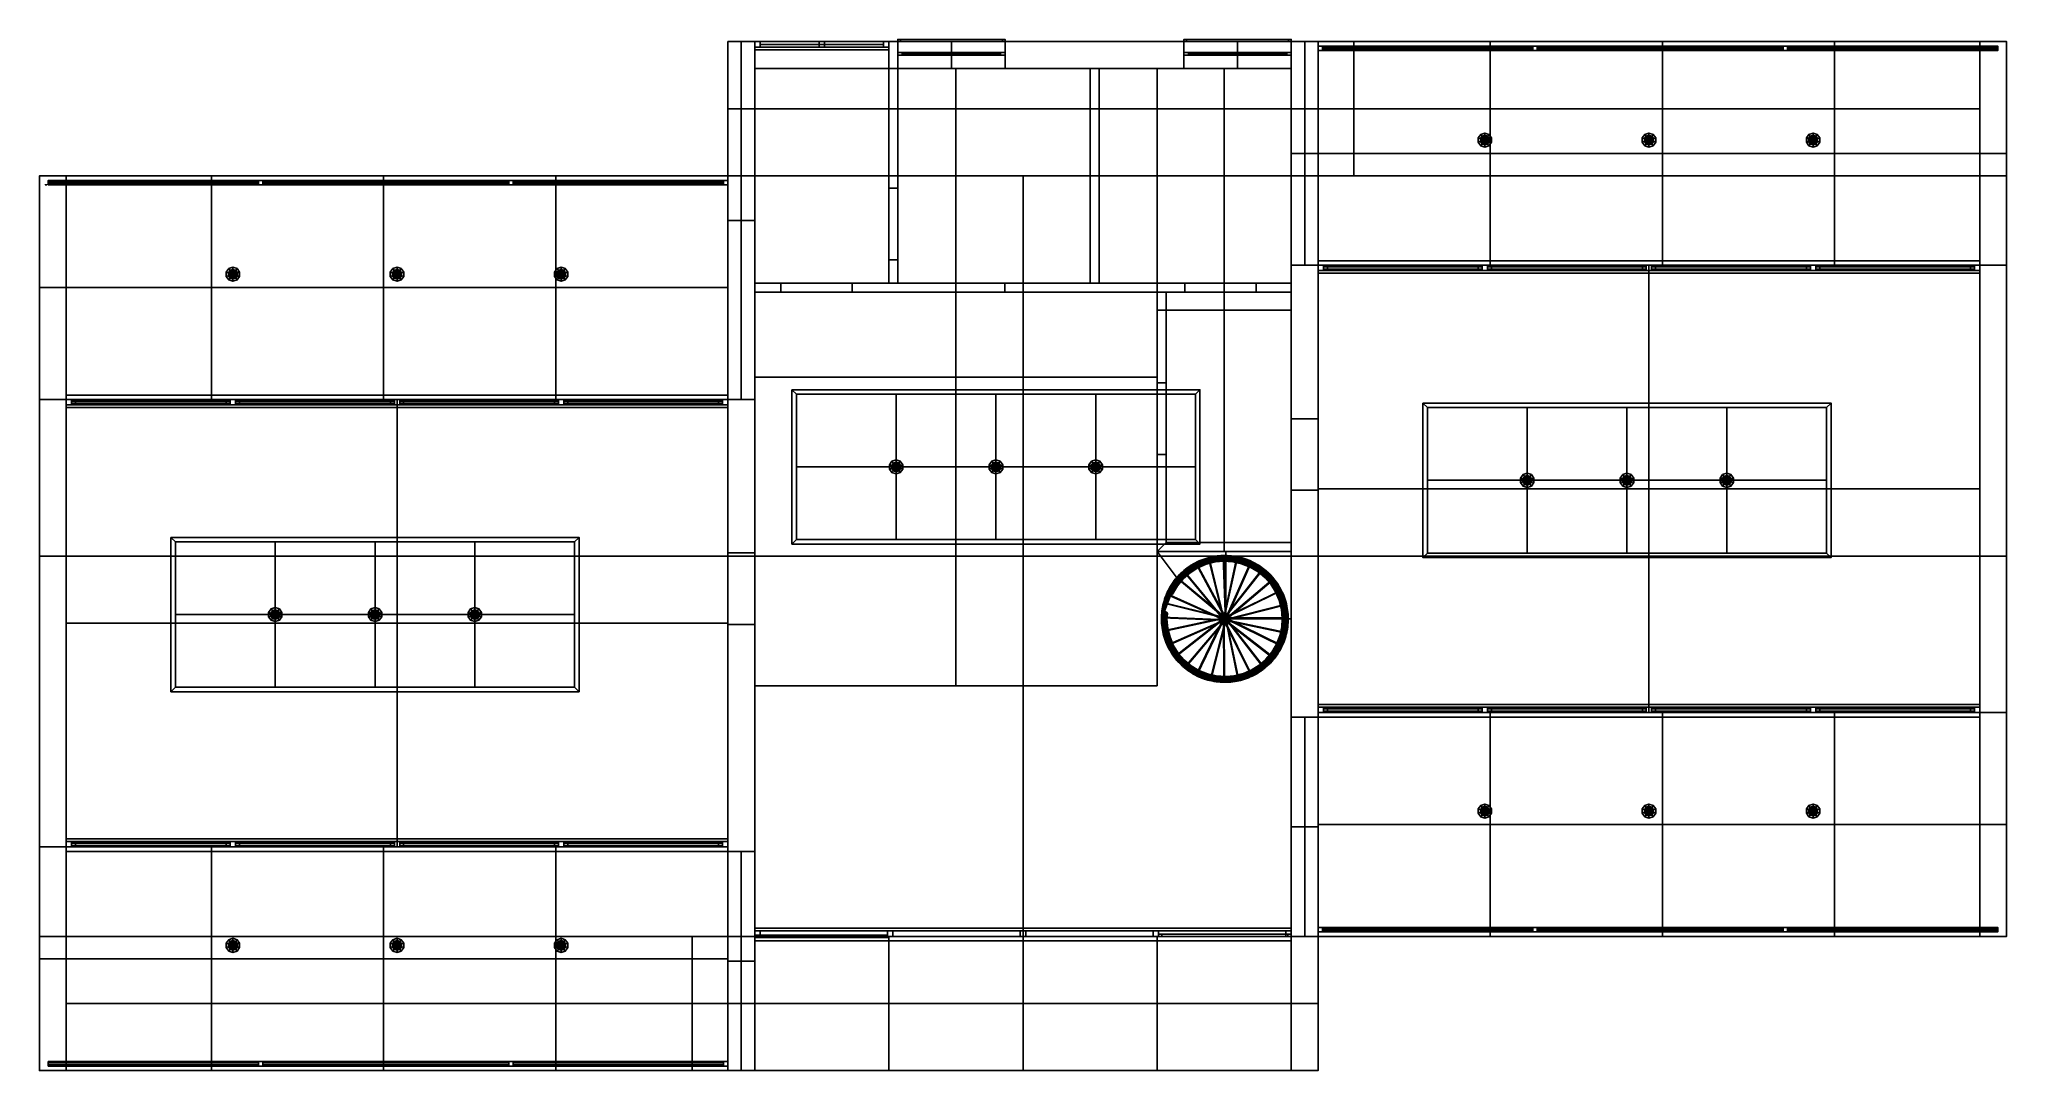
# Model space of a CAD drawing. Header units: millimetres. Extents: x -11 to 11, y -5.8 to 5.8.
import ezdxf

# ---------------------------------------------------------------- set-up
doc = ezdxf.new("R2010")
doc.units = ezdxf.units.MM
for name, color, linetype in [('CHERRY_MAT', 33, 'Continuous'), ('controsoffitto', 254, 'Continuous'), ('copertura', 8, 'Continuous'), ('cordolo', 251, 'Continuous'), ('cromato', 251, 'Continuous'), ('frangivento', 7, 'Continuous'), ('lampada', 7, 'Continuous'), ('parete', 254, 'Continuous'), ('parete_bianca', 7, 'Continuous'), ('pavimento', 7, 'Continuous'), ('pavimento_balcone', 254, 'Continuous'), ('pavimento_pt', 7, 'Continuous'), ('pavimento_salone', 7, 'Continuous'), ('ringhiera', 251, 'Continuous'), ('rolf', 254, 'Continuous'), ('SILVER_MAT', 42, 'Continuous'), ('solaio', 7, 'Continuous'), ('tramezzo', 7, 'Continuous'), ('vetro', 249, 'Continuous'), ('vetro_pannello', 248, 'Continuous')]:
    doc.layers.add(name, color=color, linetype=linetype)

msp = doc.modelspace()

# ---------------------------------------------------------------- linework, layer by layer
at = {"layer": 'CHERRY_MAT'}
for points in [[(1.918, -0.1, 0.194), (1.62, -0.419, 0.194), (1.614, -0.434, 0.194), (1.932, -0.092, 0.194)], [(1.932, -0.092, 0.194), (1.614, -0.434, 0.194), (2.275, -0.732, 0.194), (1.932, -0.092, 0.194)], [(1.932, -0.092, 0.248), (2.275, -0.732, 0.248), (1.614, -0.434, 0.248), (1.918, -0.1, 0.248)], [(1.614, -0.434, 0.248), (1.62, -0.419, 0.248), (1.918, -0.1, 0.248), (1.614, -0.434, 0.248)], [(1.897, -0.112, 0.194), (1.631, -0.398, 0.194), (1.62, -0.419, 0.194), (1.918, -0.1, 0.194)], [(1.62, -0.419, 0.248), (1.631, -0.398, 0.248), (1.897, -0.112, 0.248), (1.918, -0.1, 0.248)], [(1.897, -0.112, 0.194), (1.653, -0.357, 0.194), (1.641, -0.377, 0.194), (1.631, -0.398, 0.194)], [(1.641, -0.377, 0.248), (1.653, -0.357, 0.248), (1.897, -0.112, 0.248), (1.631, -0.398, 0.248)], [(1.897, -0.112, 0.194), (1.678, -0.318, 0.194), (1.665, -0.337, 0.194), (1.653, -0.357, 0.194)], [(1.665, -0.337, 0.248), (1.678, -0.318, 0.248), (1.897, -0.112, 0.248), (1.653, -0.357, 0.248)], [(1.897, -0.112, 0.194), (1.706, -0.28, 0.194), (1.692, -0.299, 0.194), (1.678, -0.318, 0.194)], [(1.692, -0.299, 0.248), (1.706, -0.28, 0.248), (1.897, -0.112, 0.248), (1.678, -0.318, 0.248)], [(1.897, -0.112, 0.194), (1.736, -0.244, 0.194), (1.72, -0.262, 0.194), (1.706, -0.28, 0.194)], [(1.72, -0.262, 0.248), (1.736, -0.244, 0.248), (1.897, -0.112, 0.248), (1.706, -0.28, 0.248)], [(1.878, -0.124, 0.194), (1.752, -0.227, 0.194), (1.736, -0.244, 0.194), (1.897, -0.112, 0.194)], [(1.736, -0.244, 0.248), (1.752, -0.227, 0.248), (1.878, -0.124, 0.248), (1.897, -0.112, 0.248)], [(1.763, -0.206, 0.241), (1.747, -0.223, 0.241), (1.747, -0.223, 0.201), (1.763, -0.206, 0.201)], [(1.764, -0.206, 0.197), (1.763, -0.206, 0.201), (1.747, -0.223, 0.201), (1.747, -0.223, 0.197)], [(1.747, -0.223, 0.245), (1.747, -0.223, 0.241), (1.763, -0.206, 0.241), (1.764, -0.206, 0.245)], [(1.766, -0.208, 0.195), (1.764, -0.206, 0.197), (1.747, -0.223, 0.197), (1.749, -0.225, 0.195)], [(1.749, -0.225, 0.248), (1.747, -0.223, 0.245), (1.764, -0.206, 0.245), (1.766, -0.208, 0.248)], [(1.768, -0.211, 0.194), (1.766, -0.208, 0.195), (1.749, -0.225, 0.195), (1.752, -0.227, 0.194)], [(1.752, -0.227, 0.248), (1.749, -0.225, 0.248), (1.766, -0.208, 0.248), (1.768, -0.211, 0.248)], [(1.878, -0.124, 0.194), (1.785, -0.195, 0.194), (1.768, -0.211, 0.194), (1.752, -0.227, 0.194)], [(1.768, -0.211, 0.248), (1.785, -0.195, 0.248), (1.878, -0.124, 0.248), (1.752, -0.227, 0.248)], [(1.781, -0.19, 0.241), (1.763, -0.206, 0.241), (1.763, -0.206, 0.201), (1.781, -0.19, 0.201)], [(1.781, -0.19, 0.197), (1.781, -0.19, 0.201), (1.763, -0.206, 0.201), (1.764, -0.206, 0.197)], [(1.764, -0.206, 0.245), (1.763, -0.206, 0.241), (1.781, -0.19, 0.241), (1.781, -0.19, 0.245)], [(1.783, -0.192, 0.195), (1.781, -0.19, 0.197), (1.764, -0.206, 0.197), (1.766, -0.208, 0.195)], [(1.766, -0.208, 0.248), (1.764, -0.206, 0.245), (1.781, -0.19, 0.245), (1.783, -0.192, 0.248)], [(1.785, -0.195, 0.194), (1.783, -0.192, 0.195), (1.766, -0.208, 0.195), (1.768, -0.211, 0.194)], [(1.768, -0.211, 0.248), (1.766, -0.208, 0.248), (1.783, -0.192, 0.248), (1.785, -0.195, 0.248)], [(1.798, -0.174, 0.241), (1.781, -0.19, 0.241), (1.781, -0.19, 0.201), (1.798, -0.174, 0.201)], [(1.799, -0.175, 0.197), (1.798, -0.174, 0.201), (1.781, -0.19, 0.201), (1.781, -0.19, 0.197)], [(1.781, -0.19, 0.245), (1.781, -0.19, 0.241), (1.798, -0.174, 0.241), (1.799, -0.175, 0.245)], [(1.8, -0.177, 0.195), (1.799, -0.175, 0.197), (1.781, -0.19, 0.197), (1.783, -0.192, 0.195)], [(1.783, -0.192, 0.248), (1.781, -0.19, 0.245), (1.799, -0.175, 0.245), (1.8, -0.177, 0.248)], [(1.803, -0.179, 0.194), (1.8, -0.177, 0.195), (1.783, -0.192, 0.195), (1.785, -0.195, 0.194)], [(1.785, -0.195, 0.248), (1.783, -0.192, 0.248), (1.8, -0.177, 0.248), (1.803, -0.179, 0.248)], [(1.878, -0.124, 0.194), (1.821, -0.165, 0.194), (1.803, -0.179, 0.194), (1.785, -0.195, 0.194)], [(1.803, -0.179, 0.248), (1.821, -0.165, 0.248), (1.878, -0.124, 0.248), (1.785, -0.195, 0.248)], [(1.797, -0.175, 0.446), (1.795, -0.178, 0.448), (1.795, -0.178, 0.446), (1.797, -0.175, 0.446)], [(1.795, -0.178, 0.405), (1.797, -0.175, 0.405), (1.797, -0.175, 0.446), (1.795, -0.178, 0.446)], [(1.797, -0.175, 0.405), (1.795, -0.178, 0.405), (1.795, -0.178, 0.403), (1.797, -0.175, 0.405)], [(1.797, -0.175, 0.405), (1.795, -0.178, 0.403), (1.796, -0.177, 0.402), (1.797, -0.175, 0.405)], [(1.797, -0.175, 0.446), (1.796, -0.177, 0.449), (1.795, -0.178, 0.448), (1.797, -0.175, 0.446)], [(1.797, -0.18, 0.4), (1.796, -0.177, 0.402), (1.795, -0.178, 0.403), (1.795, -0.181, 0.402)], [(1.795, -0.181, 0.449), (1.795, -0.178, 0.448), (1.796, -0.177, 0.449), (1.797, -0.18, 0.451)], [(1.795, -0.181, 0.402), (1.795, -0.178, 0.403), (1.795, -0.178, 0.405), (1.795, -0.181, 0.405)], [(1.795, -0.181, 0.446), (1.795, -0.178, 0.446), (1.795, -0.178, 0.448), (1.795, -0.181, 0.449)], [(1.795, -0.181, 0.405), (1.795, -0.178, 0.405), (1.795, -0.178, 0.446), (1.795, -0.181, 0.446)], [(1.799, -0.183, 0.399), (1.797, -0.18, 0.4), (1.795, -0.181, 0.402), (1.797, -0.184, 0.401)], [(1.797, -0.184, 0.45), (1.795, -0.181, 0.449), (1.797, -0.18, 0.451), (1.799, -0.183, 0.452)], [(1.797, -0.184, 0.401), (1.795, -0.181, 0.402), (1.795, -0.181, 0.405), (1.797, -0.185, 0.405)], [(1.797, -0.185, 0.446), (1.795, -0.181, 0.446), (1.795, -0.181, 0.449), (1.797, -0.184, 0.45)], [(1.797, -0.185, 0.405), (1.795, -0.181, 0.405), (1.795, -0.181, 0.446), (1.797, -0.185, 0.446)], [(1.797, -0.175, 0.405), (1.796, -0.177, 0.402), (1.798, -0.176, 0.401), (1.797, -0.175, 0.405)], [(1.797, -0.175, 0.446), (1.798, -0.176, 0.45), (1.796, -0.177, 0.449), (1.797, -0.175, 0.446)], [(1.799, -0.177, 0.399), (1.798, -0.176, 0.401), (1.796, -0.177, 0.402), (1.797, -0.18, 0.4)], [(1.797, -0.18, 0.451), (1.796, -0.177, 0.449), (1.798, -0.176, 0.45), (1.799, -0.177, 0.452)], [(1.81, -0.164, 0.446), (1.797, -0.175, 0.446), (1.797, -0.175, 0.405), (1.81, -0.164, 0.405)], [(1.811, -0.165, 0.401), (1.81, -0.164, 0.405), (1.797, -0.175, 0.405), (1.798, -0.176, 0.401)], [(1.798, -0.176, 0.45), (1.797, -0.175, 0.446), (1.81, -0.164, 0.446), (1.811, -0.165, 0.45)], [(1.802, -0.18, 0.398), (1.799, -0.177, 0.399), (1.797, -0.18, 0.4), (1.799, -0.183, 0.399)], [(1.799, -0.183, 0.452), (1.797, -0.18, 0.451), (1.799, -0.177, 0.452), (1.802, -0.18, 0.453)], [(1.799, -0.183, 0.399), (1.797, -0.184, 0.401), (2.272, -0.755, 0.401), (2.27, -0.748, 0.399)], [(2.27, -0.748, 0.452), (2.272, -0.755, 0.45), (1.797, -0.184, 0.45), (1.799, -0.183, 0.452)], [(1.797, -0.184, 0.401), (1.797, -0.185, 0.405), (2.273, -0.757, 0.405), (2.272, -0.755, 0.401)], [(2.272, -0.755, 0.45), (2.273, -0.757, 0.446), (1.797, -0.185, 0.446), (1.797, -0.184, 0.45)], [(1.797, -0.185, 0.446), (2.273, -0.757, 0.446), (2.273, -0.757, 0.405), (1.797, -0.185, 0.405)], [(1.817, -0.159, 0.241), (1.798, -0.174, 0.241), (1.798, -0.174, 0.201), (1.817, -0.159, 0.201)], [(1.817, -0.16, 0.197), (1.817, -0.159, 0.201), (1.798, -0.174, 0.201), (1.799, -0.175, 0.197)], [(1.799, -0.175, 0.245), (1.798, -0.174, 0.241), (1.817, -0.159, 0.241), (1.817, -0.16, 0.245)], [(1.812, -0.167, 0.399), (1.811, -0.165, 0.401), (1.798, -0.176, 0.401), (1.799, -0.177, 0.399)], [(1.799, -0.177, 0.452), (1.798, -0.176, 0.45), (1.811, -0.165, 0.45), (1.812, -0.167, 0.452)], [(1.818, -0.162, 0.195), (1.817, -0.16, 0.197), (1.799, -0.175, 0.197), (1.8, -0.177, 0.195)], [(1.8, -0.177, 0.248), (1.799, -0.175, 0.245), (1.817, -0.16, 0.245), (1.818, -0.162, 0.248)], [(1.814, -0.17, 0.398), (1.812, -0.167, 0.399), (1.799, -0.177, 0.399), (1.802, -0.18, 0.398)], [(1.802, -0.18, 0.453), (1.799, -0.177, 0.452), (1.812, -0.167, 0.452), (1.814, -0.17, 0.453)], [(1.802, -0.18, 0.398), (1.799, -0.183, 0.399), (2.27, -0.748, 0.399), (2.266, -0.738, 0.398)], [(2.266, -0.738, 0.453), (2.27, -0.748, 0.452), (1.799, -0.183, 0.452), (1.802, -0.18, 0.453)], [(1.821, -0.165, 0.194), (1.818, -0.162, 0.195), (1.8, -0.177, 0.195), (1.803, -0.179, 0.194)], [(1.803, -0.179, 0.248), (1.8, -0.177, 0.248), (1.818, -0.162, 0.248), (1.821, -0.165, 0.248)], [(2.221, -0.013, 0.398), (1.814, -0.17, 0.398), (1.802, -0.18, 0.398), (2.238, -0.013, 0.398)], [(2.238, -0.013, 0.398), (1.802, -0.18, 0.398), (2.266, -0.738, 0.398), (2.238, -0.013, 0.398)], [(2.238, -0.013, 0.453), (2.266, -0.738, 0.453), (1.802, -0.18, 0.453), (2.221, -0.013, 0.453)], [(1.802, -0.18, 0.453), (1.814, -0.17, 0.453), (2.221, -0.013, 0.453), (1.802, -0.18, 0.453)], [(1.829, -0.15, 0.446), (1.81, -0.164, 0.446), (1.81, -0.164, 0.405), (1.829, -0.15, 0.405)], [(1.829, -0.15, 0.401), (1.829, -0.15, 0.405), (1.81, -0.164, 0.405), (1.811, -0.165, 0.401)], [(1.811, -0.165, 0.45), (1.81, -0.164, 0.446), (1.829, -0.15, 0.446), (1.829, -0.15, 0.45)], [(1.83, -0.152, 0.399), (1.829, -0.15, 0.401), (1.811, -0.165, 0.401), (1.812, -0.167, 0.399)], [(1.812, -0.167, 0.452), (1.811, -0.165, 0.45), (1.829, -0.15, 0.45), (1.83, -0.152, 0.452)], [(1.833, -0.155, 0.398), (1.83, -0.152, 0.399), (1.812, -0.167, 0.399), (1.814, -0.17, 0.398)], [(1.814, -0.17, 0.453), (1.812, -0.167, 0.452), (1.83, -0.152, 0.452), (1.833, -0.155, 0.453)], [(2.198, -0.015, 0.398), (1.833, -0.155, 0.398), (1.814, -0.17, 0.398), (2.221, -0.013, 0.398)], [(1.814, -0.17, 0.453), (1.833, -0.155, 0.453), (2.198, -0.015, 0.453), (2.221, -0.013, 0.453)], [(1.835, -0.145, 0.241), (1.817, -0.159, 0.241), (1.817, -0.159, 0.201), (1.835, -0.145, 0.201)], [(1.836, -0.146, 0.197), (1.835, -0.145, 0.201), (1.817, -0.159, 0.201), (1.817, -0.16, 0.197)], [(1.817, -0.16, 0.245), (1.817, -0.159, 0.241), (1.835, -0.145, 0.241), (1.836, -0.146, 0.245)], [(1.837, -0.147, 0.195), (1.836, -0.146, 0.197), (1.817, -0.16, 0.197), (1.818, -0.162, 0.195)], [(1.818, -0.162, 0.248), (1.817, -0.16, 0.245), (1.836, -0.146, 0.245), (1.837, -0.147, 0.248)], [(1.839, -0.15, 0.194), (1.837, -0.147, 0.195), (1.818, -0.162, 0.195), (1.821, -0.165, 0.194)], [(1.821, -0.165, 0.248), (1.818, -0.162, 0.248), (1.837, -0.147, 0.248), (1.839, -0.15, 0.248)], [(1.878, -0.124, 0.194), (1.858, -0.137, 0.194), (1.839, -0.15, 0.194), (1.821, -0.165, 0.194)], [(1.839, -0.15, 0.248), (1.858, -0.137, 0.248), (1.878, -0.124, 0.248), (1.821, -0.165, 0.248)], [(1.848, -0.136, 0.446), (1.829, -0.15, 0.446), (1.829, -0.15, 0.405), (1.848, -0.136, 0.405)], [(1.848, -0.137, 0.401), (1.848, -0.136, 0.405), (1.829, -0.15, 0.405), (1.829, -0.15, 0.401)], [(1.829, -0.15, 0.45), (1.829, -0.15, 0.446), (1.848, -0.136, 0.446), (1.848, -0.137, 0.45)], [(1.849, -0.138, 0.399), (1.848, -0.137, 0.401), (1.829, -0.15, 0.401), (1.83, -0.152, 0.399)], [(1.83, -0.152, 0.452), (1.829, -0.15, 0.45), (1.848, -0.137, 0.45), (1.849, -0.138, 0.452)], [(1.852, -0.141, 0.398), (1.849, -0.138, 0.399), (1.83, -0.152, 0.399), (1.833, -0.155, 0.398)], [(1.833, -0.155, 0.453), (1.83, -0.152, 0.452), (1.849, -0.138, 0.452), (1.852, -0.141, 0.453)], [(2.198, -0.015, 0.398), (1.871, -0.128, 0.398), (1.852, -0.141, 0.398), (1.833, -0.155, 0.398)], [(1.852, -0.141, 0.453), (1.871, -0.128, 0.453), (2.198, -0.015, 0.453), (1.833, -0.155, 0.453)], [(1.854, -0.131, 0.241), (1.835, -0.145, 0.241), (1.835, -0.145, 0.201), (1.854, -0.131, 0.201)], [(1.855, -0.132, 0.197), (1.854, -0.131, 0.201), (1.835, -0.145, 0.201), (1.836, -0.146, 0.197)], [(1.836, -0.146, 0.245), (1.835, -0.145, 0.241), (1.854, -0.131, 0.241), (1.855, -0.132, 0.245)], [(1.856, -0.134, 0.195), (1.855, -0.132, 0.197), (1.836, -0.146, 0.197), (1.837, -0.147, 0.195)], [(1.837, -0.147, 0.248), (1.836, -0.146, 0.245), (1.855, -0.132, 0.245), (1.856, -0.134, 0.248)], [(1.858, -0.137, 0.194), (1.856, -0.134, 0.195), (1.837, -0.147, 0.195), (1.839, -0.15, 0.194)], [(1.839, -0.15, 0.248), (1.837, -0.147, 0.248), (1.856, -0.134, 0.248), (1.858, -0.137, 0.248)], [(1.867, -0.123, 0.446), (1.848, -0.136, 0.446), (1.848, -0.136, 0.405), (1.867, -0.123, 0.405)], [(1.868, -0.123, 0.401), (1.867, -0.123, 0.405), (1.848, -0.136, 0.405), (1.848, -0.137, 0.401)], [(1.848, -0.137, 0.45), (1.848, -0.136, 0.446), (1.867, -0.123, 0.446), (1.868, -0.123, 0.45)], [(1.869, -0.125, 0.399), (1.868, -0.123, 0.401), (1.848, -0.137, 0.401), (1.849, -0.138, 0.399)], [(1.849, -0.138, 0.452), (1.848, -0.137, 0.45), (1.868, -0.123, 0.45), (1.869, -0.125, 0.452)], [(1.871, -0.128, 0.398), (1.869, -0.125, 0.399), (1.849, -0.138, 0.399), (1.852, -0.141, 0.398)], [(1.852, -0.141, 0.453), (1.849, -0.138, 0.452), (1.869, -0.125, 0.452), (1.871, -0.128, 0.453)], [(1.874, -0.118, 0.241), (1.854, -0.131, 0.241), (1.854, -0.131, 0.201), (1.874, -0.118, 0.201)], [(1.874, -0.119, 0.197), (1.874, -0.118, 0.201), (1.854, -0.131, 0.201), (1.855, -0.132, 0.197)], [(1.855, -0.132, 0.245), (1.854, -0.131, 0.241), (1.874, -0.118, 0.241), (1.874, -0.119, 0.245)], [(1.876, -0.121, 0.195), (1.874, -0.119, 0.197), (1.855, -0.132, 0.197), (1.856, -0.134, 0.195)], [(1.856, -0.134, 0.248), (1.855, -0.132, 0.245), (1.874, -0.119, 0.245), (1.876, -0.121, 0.248)], [(1.878, -0.124, 0.194), (1.876, -0.121, 0.195), (1.856, -0.134, 0.195), (1.858, -0.137, 0.194)], [(1.858, -0.137, 0.248), (1.856, -0.134, 0.248), (1.876, -0.121, 0.248), (1.878, -0.124, 0.248)], [(1.887, -0.11, 0.446), (1.867, -0.123, 0.446), (1.867, -0.123, 0.405), (1.887, -0.11, 0.405)], [(1.887, -0.111, 0.401), (1.887, -0.11, 0.405), (1.867, -0.123, 0.405), (1.868, -0.123, 0.401)], [(1.868, -0.123, 0.45), (1.867, -0.123, 0.446), (1.887, -0.11, 0.446), (1.887, -0.111, 0.45)], [(1.889, -0.113, 0.399), (1.887, -0.111, 0.401), (1.868, -0.123, 0.401), (1.869, -0.125, 0.399)], [(1.869, -0.125, 0.452), (1.868, -0.123, 0.45), (1.887, -0.111, 0.45), (1.889, -0.113, 0.452)], [(1.891, -0.116, 0.398), (1.889, -0.113, 0.399), (1.869, -0.125, 0.399), (1.871, -0.128, 0.398)], [(1.871, -0.128, 0.453), (1.869, -0.125, 0.452), (1.889, -0.113, 0.452), (1.891, -0.116, 0.453)], [(2.198, -0.015, 0.398), (1.911, -0.104, 0.398), (1.891, -0.116, 0.398), (1.871, -0.128, 0.398)], [(1.891, -0.116, 0.453), (1.911, -0.104, 0.453), (2.198, -0.015, 0.453), (1.871, -0.128, 0.453)], [(1.894, -0.106, 0.241), (1.874, -0.118, 0.241), (1.874, -0.118, 0.201), (1.894, -0.106, 0.201)], [(1.894, -0.106, 0.197), (1.894, -0.106, 0.201), (1.874, -0.118, 0.201), (1.874, -0.119, 0.197)], [(1.874, -0.119, 0.245), (1.874, -0.118, 0.241), (1.894, -0.106, 0.241), (1.894, -0.106, 0.245)], [(1.896, -0.108, 0.195), (1.894, -0.106, 0.197), (1.874, -0.119, 0.197), (1.876, -0.121, 0.195)], [(1.876, -0.121, 0.248), (1.874, -0.119, 0.245), (1.894, -0.106, 0.245), (1.896, -0.108, 0.248)], [(1.897, -0.112, 0.194), (1.896, -0.108, 0.195), (1.876, -0.121, 0.195), (1.878, -0.124, 0.194)], [(1.878, -0.124, 0.248), (1.876, -0.121, 0.248), (1.896, -0.108, 0.248), (1.897, -0.112, 0.248)], [(1.907, -0.098, 0.446), (1.887, -0.11, 0.446), (1.887, -0.11, 0.405), (1.907, -0.098, 0.405)], [(1.908, -0.099, 0.401), (1.907, -0.098, 0.405), (1.887, -0.11, 0.405), (1.887, -0.111, 0.401)], [(1.887, -0.111, 0.45), (1.887, -0.11, 0.446), (1.907, -0.098, 0.446), (1.908, -0.099, 0.45)], [(1.909, -0.101, 0.399), (1.908, -0.099, 0.401), (1.887, -0.111, 0.401), (1.889, -0.113, 0.399)], [(1.889, -0.113, 0.452), (1.887, -0.111, 0.45), (1.908, -0.099, 0.45), (1.909, -0.101, 0.452)], [(1.911, -0.104, 0.398), (1.909, -0.101, 0.399), (1.889, -0.113, 0.399), (1.891, -0.116, 0.398)], [(1.891, -0.116, 0.453), (1.889, -0.113, 0.452), (1.909, -0.101, 0.452), (1.911, -0.104, 0.453)], [(1.914, -0.094, 0.241), (1.894, -0.106, 0.241), (1.894, -0.106, 0.201), (1.914, -0.094, 0.201)], [(1.915, -0.095, 0.197), (1.914, -0.094, 0.201), (1.894, -0.106, 0.201), (1.894, -0.106, 0.197)], [(1.894, -0.106, 0.245), (1.894, -0.106, 0.241), (1.914, -0.094, 0.241), (1.915, -0.095, 0.245)], [(1.916, -0.097, 0.195), (1.915, -0.095, 0.197), (1.894, -0.106, 0.197), (1.896, -0.108, 0.195)], [(1.896, -0.108, 0.248), (1.894, -0.106, 0.245), (1.915, -0.095, 0.245), (1.916, -0.097, 0.248)], [(1.918, -0.1, 0.194), (1.916, -0.097, 0.195), (1.896, -0.108, 0.195), (1.897, -0.112, 0.194)], [(1.897, -0.112, 0.248), (1.896, -0.108, 0.248), (1.916, -0.097, 0.248), (1.918, -0.1, 0.248)], [(1.928, -0.087, 0.446), (1.907, -0.098, 0.446), (1.907, -0.098, 0.405), (1.928, -0.087, 0.405)], [(1.928, -0.087, 0.401), (1.928, -0.087, 0.405), (1.907, -0.098, 0.405), (1.908, -0.099, 0.401)], [(1.908, -0.099, 0.45), (1.907, -0.098, 0.446), (1.928, -0.087, 0.446), (1.928, -0.087, 0.45)], [(1.929, -0.089, 0.399), (1.928, -0.087, 0.401), (1.908, -0.099, 0.401), (1.909, -0.101, 0.399)], [(1.909, -0.101, 0.452), (1.908, -0.099, 0.45), (1.928, -0.087, 0.45), (1.929, -0.089, 0.452)], [(1.931, -0.093, 0.398), (1.929, -0.089, 0.399), (1.909, -0.101, 0.399), (1.911, -0.104, 0.398)], [(1.911, -0.104, 0.453), (1.909, -0.101, 0.452), (1.929, -0.089, 0.452), (1.931, -0.093, 0.453)], [(2.198, -0.015, 0.398), (1.952, -0.082, 0.398), (1.931, -0.093, 0.398), (1.911, -0.104, 0.398)], [(1.931, -0.093, 0.453), (1.952, -0.082, 0.453), (2.198, -0.015, 0.453), (1.911, -0.104, 0.453)], [(1.929, -0.086, 0.241), (1.914, -0.094, 0.241), (1.914, -0.094, 0.201), (1.929, -0.086, 0.201)], [(1.93, -0.087, 0.197), (1.929, -0.086, 0.201), (1.914, -0.094, 0.201), (1.915, -0.095, 0.197)], [(1.915, -0.095, 0.245), (1.914, -0.094, 0.241), (1.929, -0.086, 0.241), (1.93, -0.087, 0.245)], [(1.931, -0.089, 0.195), (1.93, -0.087, 0.197), (1.915, -0.095, 0.197), (1.916, -0.097, 0.195)], [(1.916, -0.097, 0.248), (1.915, -0.095, 0.245), (1.93, -0.087, 0.245), (1.931, -0.089, 0.248)], [(1.932, -0.092, 0.194), (1.931, -0.089, 0.195), (1.916, -0.097, 0.195), (1.918, -0.1, 0.194)], [(1.918, -0.1, 0.248), (1.916, -0.097, 0.248), (1.931, -0.089, 0.248), (1.932, -0.092, 0.248)], [(1.949, -0.076, 0.446), (1.928, -0.087, 0.446), (1.928, -0.087, 0.405), (1.949, -0.076, 0.405)], [(1.949, -0.077, 0.401), (1.949, -0.076, 0.405), (1.928, -0.087, 0.405), (1.928, -0.087, 0.401)], [(1.928, -0.087, 0.45), (1.928, -0.087, 0.446), (1.949, -0.076, 0.446), (1.949, -0.077, 0.45)], [(1.95, -0.079, 0.399), (1.949, -0.077, 0.401), (1.928, -0.087, 0.401), (1.929, -0.089, 0.399)], [(1.929, -0.089, 0.452), (1.928, -0.087, 0.45), (1.949, -0.077, 0.45), (1.95, -0.079, 0.452)], [(1.952, -0.082, 0.398), (1.95, -0.079, 0.399), (1.929, -0.089, 0.399), (1.931, -0.093, 0.398)], [(1.931, -0.093, 0.453), (1.929, -0.089, 0.452), (1.95, -0.079, 0.452), (1.952, -0.082, 0.453)], [(1.933, -0.085, 0.241), (1.929, -0.086, 0.241), (1.929, -0.086, 0.201), (1.933, -0.085, 0.201)], [(1.929, -0.086, 0.201), (1.93, -0.087, 0.197), (1.933, -0.086, 0.197), (1.933, -0.085, 0.201)], [(1.929, -0.086, 0.241), (1.933, -0.085, 0.241), (1.933, -0.086, 0.245), (1.93, -0.087, 0.245)], [(1.93, -0.087, 0.197), (1.931, -0.089, 0.195), (1.933, -0.088, 0.195), (1.933, -0.086, 0.197)], [(1.93, -0.087, 0.245), (1.933, -0.086, 0.245), (1.934, -0.087, 0.247), (1.931, -0.089, 0.248)], [(1.931, -0.089, 0.248), (1.934, -0.087, 0.247), (1.936, -0.09, 0.248), (1.932, -0.092, 0.248)], [(1.932, -0.092, 0.194), (1.933, -0.088, 0.195), (1.931, -0.089, 0.195), (1.932, -0.092, 0.194)], [(1.932, -0.092, 0.194), (1.934, -0.089, 0.195), (1.933, -0.088, 0.195), (1.932, -0.092, 0.194)], [(1.932, -0.092, 0.194), (1.936, -0.09, 0.195), (1.934, -0.089, 0.195), (1.932, -0.092, 0.194)], [(2.275, -0.732, 0.194), (2.284, -0.739, 0.195), (1.936, -0.09, 0.195), (1.932, -0.092, 0.194)], [(1.932, -0.092, 0.248), (1.936, -0.09, 0.248), (2.284, -0.739, 0.248), (2.275, -0.732, 0.248)], [(1.933, -0.085, 0.201), (1.933, -0.086, 0.197), (1.936, -0.087, 0.197), (1.936, -0.086, 0.201)], [(1.933, -0.085, 0.241), (1.936, -0.086, 0.241), (1.936, -0.086, 0.244), (1.933, -0.086, 0.245)], [(1.936, -0.086, 0.241), (1.933, -0.085, 0.241), (1.933, -0.085, 0.201), (1.936, -0.086, 0.201)], [(1.933, -0.086, 0.197), (1.933, -0.088, 0.195), (1.934, -0.089, 0.195), (1.936, -0.087, 0.197)], [(1.933, -0.086, 0.245), (1.936, -0.086, 0.244), (1.937, -0.088, 0.245), (1.934, -0.087, 0.247)], [(1.936, -0.087, 0.197), (1.934, -0.089, 0.195), (1.936, -0.09, 0.195), (1.938, -0.089, 0.197)], [(1.934, -0.087, 0.247), (1.937, -0.088, 0.245), (1.938, -0.089, 0.245), (1.936, -0.09, 0.248)], [(1.938, -0.089, 0.241), (1.936, -0.086, 0.244), (1.936, -0.086, 0.241), (1.938, -0.089, 0.241)], [(1.936, -0.086, 0.201), (1.936, -0.087, 0.197), (1.938, -0.089, 0.197), (1.938, -0.089, 0.201)], [(1.938, -0.089, 0.241), (1.937, -0.088, 0.245), (1.936, -0.086, 0.244), (1.938, -0.089, 0.241)], [(1.938, -0.089, 0.241), (1.936, -0.086, 0.241), (1.936, -0.086, 0.201), (1.938, -0.089, 0.201)], [(2.284, -0.739, 0.195), (2.288, -0.744, 0.197), (1.938, -0.089, 0.197), (1.936, -0.09, 0.195)], [(1.936, -0.09, 0.248), (1.938, -0.089, 0.245), (2.288, -0.744, 0.245), (2.284, -0.739, 0.248)], [(1.938, -0.089, 0.241), (1.938, -0.089, 0.245), (1.937, -0.088, 0.245), (1.938, -0.089, 0.241)], [(2.29, -0.745, 0.241), (1.938, -0.089, 0.241), (1.938, -0.089, 0.201), (2.29, -0.745, 0.201)], [(2.288, -0.744, 0.197), (2.29, -0.745, 0.201), (1.938, -0.089, 0.201), (1.938, -0.089, 0.197)], [(1.938, -0.089, 0.245), (1.938, -0.089, 0.241), (2.29, -0.745, 0.241), (2.288, -0.744, 0.245)], [(1.97, -0.066, 0.446), (1.949, -0.076, 0.446), (1.949, -0.076, 0.405), (1.97, -0.066, 0.405)], [(1.971, -0.067, 0.401), (1.97, -0.066, 0.405), (1.949, -0.076, 0.405), (1.949, -0.077, 0.401)], [(1.949, -0.077, 0.45), (1.949, -0.076, 0.446), (1.97, -0.066, 0.446), (1.971, -0.067, 0.45)], [(1.972, -0.069, 0.399), (1.971, -0.067, 0.401), (1.949, -0.077, 0.401), (1.95, -0.079, 0.399)], [(1.95, -0.079, 0.452), (1.949, -0.077, 0.45), (1.971, -0.067, 0.45), (1.972, -0.069, 0.452)], [(1.973, -0.073, 0.398), (1.972, -0.069, 0.399), (1.95, -0.079, 0.399), (1.952, -0.082, 0.398)], [(1.952, -0.082, 0.453), (1.95, -0.079, 0.452), (1.972, -0.069, 0.452), (1.973, -0.073, 0.453)], [(2.198, -0.015, 0.398), (1.995, -0.063, 0.398), (1.973, -0.073, 0.398), (1.952, -0.082, 0.398)], [(1.973, -0.073, 0.453), (1.995, -0.063, 0.453), (2.198, -0.015, 0.453), (1.952, -0.082, 0.453)], [(1.992, -0.057, 0.446), (1.97, -0.066, 0.446), (1.97, -0.066, 0.405), (1.992, -0.057, 0.405)], [(1.992, -0.058, 0.401), (1.992, -0.057, 0.405), (1.97, -0.066, 0.405), (1.971, -0.067, 0.401)], [(1.971, -0.067, 0.45), (1.97, -0.066, 0.446), (1.992, -0.057, 0.446), (1.992, -0.058, 0.45)], [(1.993, -0.06, 0.399), (1.992, -0.058, 0.401), (1.971, -0.067, 0.401), (1.972, -0.069, 0.399)], [(1.972, -0.069, 0.452), (1.971, -0.067, 0.45), (1.992, -0.058, 0.45), (1.993, -0.06, 0.452)], [(1.995, -0.063, 0.398), (1.993, -0.06, 0.399), (1.972, -0.069, 0.399), (1.973, -0.073, 0.398)], [(1.973, -0.073, 0.453), (1.972, -0.069, 0.452), (1.993, -0.06, 0.452), (1.995, -0.063, 0.453)], [(2.014, -0.049, 0.446), (1.992, -0.057, 0.446), (1.992, -0.057, 0.405), (2.014, -0.049, 0.405)], [(2.014, -0.049, 0.401), (2.014, -0.049, 0.405), (1.992, -0.057, 0.405), (1.992, -0.058, 0.401)], [(1.992, -0.058, 0.45), (1.992, -0.057, 0.446), (2.014, -0.049, 0.446), (2.014, -0.049, 0.45)], [(2.015, -0.052, 0.399), (2.014, -0.049, 0.401), (1.992, -0.058, 0.401), (1.993, -0.06, 0.399)], [(1.993, -0.06, 0.452), (1.992, -0.058, 0.45), (2.014, -0.049, 0.45), (2.015, -0.052, 0.452)], [(2.016, -0.055, 0.398), (2.015, -0.052, 0.399), (1.993, -0.06, 0.399), (1.995, -0.063, 0.398)], [(1.995, -0.063, 0.453), (1.993, -0.06, 0.452), (2.015, -0.052, 0.452), (2.016, -0.055, 0.453)], [(2.175, -0.017, 0.398), (2.016, -0.055, 0.398), (1.995, -0.063, 0.398), (2.198, -0.015, 0.398)], [(1.995, -0.063, 0.453), (2.016, -0.055, 0.453), (2.175, -0.017, 0.453), (2.198, -0.015, 0.453)], [(2.036, -0.041, 0.446), (2.014, -0.049, 0.446), (2.014, -0.049, 0.405), (2.036, -0.041, 0.405)], [(2.037, -0.042, 0.401), (2.036, -0.041, 0.405), (2.014, -0.049, 0.405), (2.014, -0.049, 0.401)], [(2.014, -0.049, 0.45), (2.014, -0.049, 0.446), (2.036, -0.041, 0.446), (2.037, -0.042, 0.45)], [(2.037, -0.044, 0.399), (2.037, -0.042, 0.401), (2.014, -0.049, 0.401), (2.015, -0.052, 0.399)], [(2.015, -0.052, 0.452), (2.014, -0.049, 0.45), (2.037, -0.042, 0.45), (2.037, -0.044, 0.452)], [(2.038, -0.047, 0.398), (2.037, -0.044, 0.399), (2.015, -0.052, 0.399), (2.016, -0.055, 0.398)], [(2.016, -0.055, 0.453), (2.015, -0.052, 0.452), (2.037, -0.044, 0.452), (2.038, -0.047, 0.453)], [(2.175, -0.017, 0.398), (2.061, -0.041, 0.398), (2.038, -0.047, 0.398), (2.016, -0.055, 0.398)], [(2.038, -0.047, 0.453), (2.061, -0.041, 0.453), (2.175, -0.017, 0.453), (2.016, -0.055, 0.453)], [(2.059, -0.034, 0.446), (2.036, -0.041, 0.446), (2.036, -0.041, 0.405), (2.059, -0.034, 0.405)], [(2.059, -0.035, 0.401), (2.059, -0.034, 0.405), (2.036, -0.041, 0.405), (2.037, -0.042, 0.401)], [(2.037, -0.042, 0.45), (2.036, -0.041, 0.446), (2.059, -0.034, 0.446), (2.059, -0.035, 0.45)], [(2.06, -0.037, 0.399), (2.059, -0.035, 0.401), (2.037, -0.042, 0.401), (2.037, -0.044, 0.399)], [(2.037, -0.044, 0.452), (2.037, -0.042, 0.45), (2.059, -0.035, 0.45), (2.06, -0.037, 0.452)], [(2.061, -0.041, 0.398), (2.06, -0.037, 0.399), (2.037, -0.044, 0.399), (2.038, -0.047, 0.398)], [(2.038, -0.047, 0.453), (2.037, -0.044, 0.452), (2.06, -0.037, 0.452), (2.061, -0.041, 0.453)], [(2.082, -0.028, 0.446), (2.059, -0.034, 0.446), (2.059, -0.034, 0.405), (2.082, -0.028, 0.405)], [(2.082, -0.029, 0.401), (2.082, -0.028, 0.405), (2.059, -0.034, 0.405), (2.059, -0.035, 0.401)], [(2.059, -0.035, 0.45), (2.059, -0.034, 0.446), (2.082, -0.028, 0.446), (2.082, -0.029, 0.45)], [(2.082, -0.031, 0.399), (2.082, -0.029, 0.401), (2.059, -0.035, 0.401), (2.06, -0.037, 0.399)], [(2.06, -0.037, 0.452), (2.059, -0.035, 0.45), (2.082, -0.029, 0.45), (2.082, -0.031, 0.452)], [(2.083, -0.034, 0.398), (2.082, -0.031, 0.399), (2.06, -0.037, 0.399), (2.061, -0.041, 0.398)], [(2.061, -0.041, 0.453), (2.06, -0.037, 0.452), (2.082, -0.031, 0.452), (2.083, -0.034, 0.453)], [(2.175, -0.017, 0.398), (2.106, -0.029, 0.398), (2.083, -0.034, 0.398), (2.061, -0.041, 0.398)], [(2.083, -0.034, 0.453), (2.106, -0.029, 0.453), (2.175, -0.017, 0.453), (2.061, -0.041, 0.453)], [(2.076, -0.032, 0.606), (2.077, -0.03, 0.607), (2.077, -0.03, 0.609), (2.075, -0.033, 0.609)], [(2.075, -0.033, 0.65), (2.077, -0.03, 0.65), (2.077, -0.03, 0.652), (2.076, -0.032, 0.654)], [(2.075, -0.033, 0.609), (2.077, -0.03, 0.609), (2.077, -0.03, 0.65), (2.075, -0.033, 0.65)], [(2.076, -0.036, 0.606), (2.076, -0.032, 0.606), (2.075, -0.033, 0.609), (2.075, -0.036, 0.609)], [(2.075, -0.036, 0.65), (2.075, -0.033, 0.65), (2.076, -0.032, 0.654), (2.076, -0.036, 0.654)], [(2.075, -0.036, 0.609), (2.075, -0.033, 0.609), (2.075, -0.033, 0.65), (2.075, -0.036, 0.65)], [(2.075, -0.036, 0.65), (2.253, -0.759, 0.65), (2.253, -0.759, 0.609), (2.075, -0.036, 0.609)], [(2.076, -0.036, 0.606), (2.075, -0.036, 0.609), (2.253, -0.759, 0.609), (2.253, -0.757, 0.606)], [(2.253, -0.757, 0.654), (2.253, -0.759, 0.65), (2.075, -0.036, 0.65), (2.076, -0.036, 0.654)], [(2.078, -0.032, 0.604), (2.078, -0.029, 0.606), (2.077, -0.03, 0.607), (2.076, -0.032, 0.606)], [(2.076, -0.032, 0.654), (2.077, -0.03, 0.652), (2.078, -0.029, 0.654), (2.078, -0.032, 0.656)], [(2.078, -0.036, 0.603), (2.078, -0.032, 0.604), (2.076, -0.032, 0.606), (2.076, -0.036, 0.606)], [(2.076, -0.036, 0.654), (2.076, -0.032, 0.654), (2.078, -0.032, 0.656), (2.078, -0.036, 0.656)], [(2.078, -0.036, 0.603), (2.076, -0.036, 0.606), (2.253, -0.757, 0.606), (2.254, -0.751, 0.603)], [(2.254, -0.751, 0.656), (2.253, -0.757, 0.654), (2.076, -0.036, 0.654), (2.078, -0.036, 0.656)], [(2.08, -0.028, 0.65), (2.077, -0.03, 0.652), (2.077, -0.03, 0.65), (2.08, -0.028, 0.65)], [(2.077, -0.03, 0.609), (2.08, -0.028, 0.609), (2.08, -0.028, 0.65), (2.077, -0.03, 0.65)], [(2.08, -0.028, 0.609), (2.077, -0.03, 0.609), (2.077, -0.03, 0.607), (2.08, -0.028, 0.609)], [(2.08, -0.028, 0.609), (2.077, -0.03, 0.607), (2.078, -0.029, 0.606), (2.08, -0.028, 0.609)], [(2.08, -0.028, 0.65), (2.078, -0.029, 0.654), (2.077, -0.03, 0.652), (2.08, -0.028, 0.65)], [(2.08, -0.028, 0.609), (2.078, -0.029, 0.606), (2.08, -0.029, 0.606), (2.08, -0.028, 0.609)], [(2.08, -0.028, 0.65), (2.08, -0.029, 0.654), (2.078, -0.029, 0.654), (2.08, -0.028, 0.65)], [(2.081, -0.031, 0.603), (2.08, -0.029, 0.606), (2.078, -0.029, 0.606), (2.078, -0.032, 0.604)], [(2.078, -0.032, 0.656), (2.078, -0.029, 0.654), (2.08, -0.029, 0.654), (2.081, -0.031, 0.656)], [(2.082, -0.035, 0.603), (2.081, -0.031, 0.603), (2.078, -0.032, 0.604), (2.078, -0.036, 0.603)], [(2.078, -0.036, 0.656), (2.078, -0.032, 0.656), (2.081, -0.031, 0.656), (2.082, -0.035, 0.657)], [(2.082, -0.035, 0.603), (2.078, -0.036, 0.603), (2.254, -0.751, 0.603), (2.255, -0.74, 0.603)], [(2.255, -0.74, 0.657), (2.254, -0.751, 0.656), (2.078, -0.036, 0.656), (2.082, -0.035, 0.657)], [(2.096, -0.024, 0.65), (2.08, -0.028, 0.65), (2.08, -0.028, 0.609), (2.096, -0.024, 0.609)], [(2.097, -0.025, 0.606), (2.096, -0.024, 0.609), (2.08, -0.028, 0.609), (2.08, -0.029, 0.606)], [(2.08, -0.029, 0.654), (2.08, -0.028, 0.65), (2.096, -0.024, 0.65), (2.097, -0.025, 0.654)], [(2.097, -0.027, 0.603), (2.097, -0.025, 0.606), (2.08, -0.029, 0.606), (2.081, -0.031, 0.603)], [(2.081, -0.031, 0.656), (2.08, -0.029, 0.654), (2.097, -0.025, 0.654), (2.097, -0.027, 0.656)], [(2.098, -0.031, 0.603), (2.097, -0.027, 0.603), (2.081, -0.031, 0.603), (2.082, -0.035, 0.603)], [(2.082, -0.035, 0.657), (2.081, -0.031, 0.656), (2.097, -0.027, 0.656), (2.098, -0.031, 0.657)], [(2.104, -0.022, 0.446), (2.082, -0.028, 0.446), (2.082, -0.028, 0.405), (2.104, -0.022, 0.405)], [(2.105, -0.023, 0.401), (2.104, -0.022, 0.405), (2.082, -0.028, 0.405), (2.082, -0.029, 0.401)], [(2.082, -0.029, 0.45), (2.082, -0.028, 0.446), (2.104, -0.022, 0.446), (2.105, -0.023, 0.45)], [(2.105, -0.025, 0.399), (2.105, -0.023, 0.401), (2.082, -0.029, 0.401), (2.082, -0.031, 0.399)], [(2.082, -0.031, 0.452), (2.082, -0.029, 0.45), (2.105, -0.023, 0.45), (2.105, -0.025, 0.452)], [(2.106, -0.029, 0.398), (2.105, -0.025, 0.399), (2.082, -0.031, 0.399), (2.083, -0.034, 0.398)], [(2.083, -0.034, 0.453), (2.082, -0.031, 0.452), (2.105, -0.025, 0.452), (2.106, -0.029, 0.453)], [(2.532, -0.069, 0.603), (2.098, -0.031, 0.603), (2.082, -0.035, 0.603), (2.547, -0.076, 0.603)], [(2.082, -0.035, 0.657), (2.098, -0.031, 0.657), (2.532, -0.069, 0.657), (2.082, -0.035, 0.657)], [(2.547, -0.076, 0.603), (2.082, -0.035, 0.603), (2.255, -0.74, 0.603), (2.547, -0.076, 0.603)], [(2.547, -0.076, 0.657), (2.255, -0.74, 0.657), (2.082, -0.035, 0.657), (2.532, -0.069, 0.657)], [(2.119, -0.019, 0.65), (2.096, -0.024, 0.65), (2.096, -0.024, 0.609), (2.119, -0.019, 0.609)], [(2.12, -0.02, 0.606), (2.119, -0.019, 0.609), (2.096, -0.024, 0.609), (2.097, -0.025, 0.606)], [(2.097, -0.025, 0.654), (2.096, -0.024, 0.65), (2.119, -0.019, 0.65), (2.12, -0.02, 0.654)], [(2.12, -0.022, 0.603), (2.12, -0.02, 0.606), (2.097, -0.025, 0.606), (2.097, -0.027, 0.603)], [(2.097, -0.027, 0.656), (2.097, -0.025, 0.654), (2.12, -0.02, 0.654), (2.12, -0.022, 0.656)], [(2.121, -0.026, 0.603), (2.12, -0.022, 0.603), (2.097, -0.027, 0.603), (2.098, -0.031, 0.603)], [(2.098, -0.031, 0.657), (2.097, -0.027, 0.656), (2.12, -0.022, 0.656), (2.121, -0.026, 0.657)], [(2.511, -0.06, 0.603), (2.121, -0.026, 0.603), (2.098, -0.031, 0.603), (2.532, -0.069, 0.603)], [(2.098, -0.031, 0.657), (2.121, -0.026, 0.657), (2.511, -0.06, 0.657), (2.532, -0.069, 0.657)], [(2.128, -0.018, 0.446), (2.104, -0.022, 0.446), (2.104, -0.022, 0.405), (2.128, -0.018, 0.405)], [(2.128, -0.018, 0.401), (2.128, -0.018, 0.405), (2.104, -0.022, 0.405), (2.105, -0.023, 0.401)], [(2.105, -0.023, 0.45), (2.104, -0.022, 0.446), (2.128, -0.018, 0.446), (2.128, -0.018, 0.45)], [(2.128, -0.021, 0.399), (2.128, -0.018, 0.401), (2.105, -0.023, 0.401), (2.105, -0.025, 0.399)], [(2.105, -0.025, 0.452), (2.105, -0.023, 0.45), (2.128, -0.018, 0.45), (2.128, -0.021, 0.452)], [(2.129, -0.024, 0.398), (2.128, -0.021, 0.399), (2.105, -0.025, 0.399), (2.106, -0.029, 0.398)], [(2.106, -0.029, 0.453), (2.105, -0.025, 0.452), (2.128, -0.021, 0.452), (2.129, -0.024, 0.453)], [(2.175, -0.017, 0.398), (2.152, -0.021, 0.398), (2.129, -0.024, 0.398), (2.106, -0.029, 0.398)], [(2.129, -0.024, 0.453), (2.152, -0.021, 0.453), (2.175, -0.017, 0.453), (2.106, -0.029, 0.453)], [(2.143, -0.015, 0.65), (2.119, -0.019, 0.65), (2.119, -0.019, 0.609), (2.143, -0.015, 0.609)], [(2.143, -0.016, 0.606), (2.143, -0.015, 0.609), (2.119, -0.019, 0.609), (2.12, -0.02, 0.606)], [(2.12, -0.02, 0.654), (2.119, -0.019, 0.65), (2.143, -0.015, 0.65), (2.143, -0.016, 0.654)], [(2.143, -0.018, 0.603), (2.143, -0.016, 0.606), (2.12, -0.02, 0.606), (2.12, -0.022, 0.603)], [(2.12, -0.022, 0.656), (2.12, -0.02, 0.654), (2.143, -0.016, 0.654), (2.143, -0.018, 0.656)], [(2.144, -0.022, 0.603), (2.143, -0.018, 0.603), (2.12, -0.022, 0.603), (2.121, -0.026, 0.603)], [(2.121, -0.026, 0.657), (2.12, -0.022, 0.656), (2.143, -0.018, 0.656), (2.144, -0.022, 0.657)], [(2.511, -0.06, 0.603), (2.167, -0.018, 0.603), (2.144, -0.022, 0.603), (2.121, -0.026, 0.603)], [(2.144, -0.022, 0.657), (2.167, -0.018, 0.657), (2.511, -0.06, 0.657), (2.121, -0.026, 0.657)], [(2.151, -0.014, 0.446), (2.128, -0.018, 0.446), (2.128, -0.018, 0.405), (2.151, -0.014, 0.405)], [(2.151, -0.015, 0.401), (2.151, -0.014, 0.405), (2.128, -0.018, 0.405), (2.128, -0.018, 0.401)], [(2.128, -0.018, 0.45), (2.128, -0.018, 0.446), (2.151, -0.014, 0.446), (2.151, -0.015, 0.45)], [(2.151, -0.017, 0.399), (2.151, -0.015, 0.401), (2.128, -0.018, 0.401), (2.128, -0.021, 0.399)], [(2.128, -0.021, 0.452), (2.128, -0.018, 0.45), (2.151, -0.015, 0.45), (2.151, -0.017, 0.452)], [(2.152, -0.021, 0.398), (2.151, -0.017, 0.399), (2.128, -0.021, 0.399), (2.129, -0.024, 0.398)], [(2.129, -0.024, 0.453), (2.128, -0.021, 0.452), (2.151, -0.017, 0.452), (2.152, -0.021, 0.453)], [(2.166, -0.012, 0.65), (2.143, -0.015, 0.65), (2.143, -0.015, 0.609), (2.166, -0.012, 0.609)], [(2.166, -0.012, 0.606), (2.166, -0.012, 0.609), (2.143, -0.015, 0.609), (2.143, -0.016, 0.606)], [(2.143, -0.016, 0.654), (2.143, -0.015, 0.65), (2.166, -0.012, 0.65), (2.166, -0.012, 0.654)], [(2.166, -0.015, 0.603), (2.166, -0.012, 0.606), (2.143, -0.016, 0.606), (2.143, -0.018, 0.603)], [(2.143, -0.018, 0.656), (2.143, -0.016, 0.654), (2.166, -0.012, 0.654), (2.166, -0.015, 0.656)], [(2.167, -0.018, 0.603), (2.166, -0.015, 0.603), (2.143, -0.018, 0.603), (2.144, -0.022, 0.603)], [(2.144, -0.022, 0.657), (2.143, -0.018, 0.656), (2.166, -0.015, 0.656), (2.167, -0.018, 0.657)], [(2.174, -0.011, 0.446), (2.151, -0.014, 0.446), (2.151, -0.014, 0.405), (2.174, -0.011, 0.405)], [(2.174, -0.011, 0.401), (2.174, -0.011, 0.405), (2.151, -0.014, 0.405), (2.151, -0.015, 0.401)], [(2.151, -0.015, 0.45), (2.151, -0.014, 0.446), (2.174, -0.011, 0.446), (2.174, -0.011, 0.45)], [(2.174, -0.014, 0.399), (2.174, -0.011, 0.401), (2.151, -0.015, 0.401), (2.151, -0.017, 0.399)], [(2.151, -0.017, 0.452), (2.151, -0.015, 0.45), (2.174, -0.011, 0.45), (2.174, -0.014, 0.452)], [(2.175, -0.017, 0.398), (2.174, -0.014, 0.399), (2.151, -0.017, 0.399), (2.152, -0.021, 0.398)], [(2.152, -0.021, 0.453), (2.151, -0.017, 0.452), (2.174, -0.014, 0.452), (2.175, -0.017, 0.453)], [(2.189, -0.009, 0.65), (2.166, -0.012, 0.65), (2.166, -0.012, 0.609), (2.189, -0.009, 0.609)], [(2.189, -0.01, 0.606), (2.189, -0.009, 0.609), (2.166, -0.012, 0.609), (2.166, -0.012, 0.606)], [(2.166, -0.012, 0.654), (2.166, -0.012, 0.65), (2.189, -0.009, 0.65), (2.189, -0.01, 0.654)], [(2.19, -0.012, 0.603), (2.189, -0.01, 0.606), (2.166, -0.012, 0.606), (2.166, -0.015, 0.603)], [(2.166, -0.015, 0.656), (2.166, -0.012, 0.654), (2.189, -0.01, 0.654), (2.19, -0.012, 0.656)], [(2.19, -0.016, 0.603), (2.19, -0.012, 0.603), (2.166, -0.015, 0.603), (2.167, -0.018, 0.603)], [(2.167, -0.018, 0.657), (2.166, -0.015, 0.656), (2.19, -0.012, 0.656), (2.19, -0.016, 0.657)], [(2.511, -0.06, 0.603), (2.213, -0.014, 0.603), (2.19, -0.016, 0.603), (2.167, -0.018, 0.603)], [(2.19, -0.016, 0.657), (2.213, -0.014, 0.657), (2.511, -0.06, 0.657), (2.167, -0.018, 0.657)], [(2.198, -0.008, 0.446), (2.174, -0.011, 0.446), (2.174, -0.011, 0.405), (2.198, -0.008, 0.405)], [(2.198, -0.009, 0.401), (2.198, -0.008, 0.405), (2.174, -0.011, 0.405), (2.174, -0.011, 0.401)], [(2.174, -0.011, 0.45), (2.174, -0.011, 0.446), (2.198, -0.008, 0.446), (2.198, -0.009, 0.45)], [(2.198, -0.011, 0.399), (2.198, -0.009, 0.401), (2.174, -0.011, 0.401), (2.174, -0.014, 0.399)], [(2.174, -0.014, 0.452), (2.174, -0.011, 0.45), (2.198, -0.009, 0.45), (2.198, -0.011, 0.452)], [(2.198, -0.015, 0.398), (2.198, -0.011, 0.399), (2.174, -0.014, 0.399), (2.175, -0.017, 0.398)], [(2.175, -0.017, 0.453), (2.174, -0.014, 0.452), (2.198, -0.011, 0.452), (2.198, -0.015, 0.453)], [(2.213, -0.007, 0.65), (2.189, -0.009, 0.65), (2.189, -0.009, 0.609), (2.213, -0.007, 0.609)], [(2.213, -0.008, 0.606), (2.213, -0.007, 0.609), (2.189, -0.009, 0.609), (2.189, -0.01, 0.606)], [(2.189, -0.01, 0.654), (2.189, -0.009, 0.65), (2.213, -0.007, 0.65), (2.213, -0.008, 0.654)], [(2.213, -0.01, 0.603), (2.213, -0.008, 0.606), (2.189, -0.01, 0.606), (2.19, -0.012, 0.603)], [(2.19, -0.012, 0.656), (2.189, -0.01, 0.654), (2.213, -0.008, 0.654), (2.213, -0.01, 0.656)], [(2.213, -0.014, 0.603), (2.213, -0.01, 0.603), (2.19, -0.012, 0.603), (2.19, -0.016, 0.603)], [(2.19, -0.016, 0.657), (2.19, -0.012, 0.656), (2.213, -0.01, 0.656), (2.213, -0.014, 0.657)], [(2.221, -0.007, 0.446), (2.198, -0.008, 0.446), (2.198, -0.008, 0.405), (2.221, -0.007, 0.405)], [(2.221, -0.007, 0.401), (2.221, -0.007, 0.405), (2.198, -0.008, 0.405), (2.198, -0.009, 0.401)], [(2.198, -0.009, 0.45), (2.198, -0.008, 0.446), (2.221, -0.007, 0.446), (2.221, -0.007, 0.45)], [(2.221, -0.01, 0.399), (2.221, -0.007, 0.401), (2.198, -0.009, 0.401), (2.198, -0.011, 0.399)], [(2.198, -0.011, 0.452), (2.198, -0.009, 0.45), (2.221, -0.007, 0.45), (2.221, -0.01, 0.452)], [(2.221, -0.013, 0.398), (2.221, -0.01, 0.399), (2.198, -0.011, 0.399), (2.198, -0.015, 0.398)], [(2.198, -0.015, 0.453), (2.198, -0.011, 0.452), (2.221, -0.01, 0.452), (2.221, -0.013, 0.453)], [(2.236, -0.006, 0.65), (2.213, -0.007, 0.65), (2.213, -0.007, 0.609), (2.236, -0.006, 0.609)], [(2.236, -0.007, 0.606), (2.236, -0.006, 0.609), (2.213, -0.007, 0.609), (2.213, -0.008, 0.606)], [(2.213, -0.008, 0.654), (2.213, -0.007, 0.65), (2.236, -0.006, 0.65), (2.236, -0.007, 0.654)], [(2.236, -0.009, 0.603), (2.236, -0.007, 0.606), (2.213, -0.008, 0.606), (2.213, -0.01, 0.603)], [(2.213, -0.01, 0.656), (2.213, -0.008, 0.654), (2.236, -0.007, 0.654), (2.236, -0.009, 0.656)], [(2.237, -0.013, 0.603), (2.236, -0.009, 0.603), (2.213, -0.01, 0.603), (2.213, -0.014, 0.603)], [(2.213, -0.014, 0.657), (2.213, -0.01, 0.656), (2.236, -0.009, 0.656), (2.237, -0.013, 0.657)], [(2.511, -0.06, 0.603), (2.26, -0.013, 0.603), (2.237, -0.013, 0.603), (2.213, -0.014, 0.603)], [(2.237, -0.013, 0.657), (2.26, -0.013, 0.657), (2.511, -0.06, 0.657), (2.213, -0.014, 0.657)], [(2.679, -0.154, 1.059), (2.219, -0.739, 1.059), (2.219, -0.739, 1.018), (2.679, -0.154, 1.018)], [(2.68, -0.154, 1.014), (2.679, -0.154, 1.018), (2.219, -0.739, 1.018), (2.221, -0.738, 1.014)], [(2.221, -0.738, 1.063), (2.219, -0.739, 1.059), (2.679, -0.154, 1.059), (2.68, -0.154, 1.063)], [(2.238, -0.006, 0.446), (2.221, -0.007, 0.446), (2.221, -0.007, 0.405), (2.238, -0.006, 0.405)], [(2.238, -0.007, 0.401), (2.238, -0.006, 0.405), (2.221, -0.007, 0.405), (2.221, -0.007, 0.401)], [(2.221, -0.007, 0.45), (2.221, -0.007, 0.446), (2.238, -0.006, 0.446), (2.238, -0.007, 0.45)], [(2.238, -0.009, 0.399), (2.238, -0.007, 0.401), (2.221, -0.007, 0.401), (2.221, -0.01, 0.399)], [(2.221, -0.01, 0.452), (2.221, -0.007, 0.45), (2.238, -0.007, 0.45), (2.238, -0.009, 0.452)], [(2.238, -0.013, 0.398), (2.238, -0.009, 0.399), (2.221, -0.01, 0.399), (2.221, -0.013, 0.398)], [(2.221, -0.013, 0.453), (2.221, -0.01, 0.452), (2.238, -0.009, 0.452), (2.238, -0.013, 0.453)], [(2.682, -0.156, 1.012), (2.68, -0.154, 1.014), (2.221, -0.738, 1.014), (2.226, -0.734, 1.012)], [(2.226, -0.734, 1.065), (2.221, -0.738, 1.063), (2.68, -0.154, 1.063), (2.682, -0.156, 1.065)], [(2.685, -0.158, 1.011), (2.682, -0.156, 1.012), (2.226, -0.734, 1.012), (2.236, -0.728, 1.011)], [(2.236, -0.728, 1.066), (2.226, -0.734, 1.065), (2.682, -0.156, 1.065), (2.685, -0.158, 1.066)], [(2.391, -0.025, 0.855), (2.234, -0.753, 0.855), (2.234, -0.753, 0.814), (2.391, -0.025, 0.814)], [(2.392, -0.026, 0.81), (2.391, -0.025, 0.814), (2.234, -0.753, 0.814), (2.235, -0.751, 0.81)], [(2.235, -0.751, 0.858), (2.234, -0.753, 0.855), (2.391, -0.025, 0.855), (2.392, -0.026, 0.858)], [(2.394, -0.026, 0.808), (2.392, -0.026, 0.81), (2.235, -0.751, 0.81), (2.238, -0.746, 0.808)], [(2.238, -0.746, 0.861), (2.235, -0.751, 0.858), (2.392, -0.026, 0.858), (2.394, -0.026, 0.861)], [(2.26, -0.006, 0.65), (2.236, -0.006, 0.65), (2.236, -0.006, 0.609), (2.26, -0.006, 0.609)], [(2.26, -0.007, 0.606), (2.26, -0.006, 0.609), (2.236, -0.006, 0.609), (2.236, -0.007, 0.606)], [(2.236, -0.007, 0.654), (2.236, -0.006, 0.65), (2.26, -0.006, 0.65), (2.26, -0.007, 0.654)], [(2.26, -0.009, 0.603), (2.26, -0.007, 0.606), (2.236, -0.007, 0.606), (2.236, -0.009, 0.603)], [(2.236, -0.009, 0.656), (2.236, -0.007, 0.654), (2.26, -0.007, 0.654), (2.26, -0.009, 0.656)], [(2.26, -0.013, 0.603), (2.26, -0.009, 0.603), (2.236, -0.009, 0.603), (2.237, -0.013, 0.603)], [(2.237, -0.013, 0.657), (2.236, -0.009, 0.656), (2.26, -0.009, 0.656), (2.26, -0.013, 0.657)], [(2.939, -0.55, 1.011), (2.685, -0.158, 1.011), (2.236, -0.728, 1.011), (2.939, -0.55, 1.011)], [(2.939, -0.55, 1.066), (2.236, -0.728, 1.066), (2.685, -0.158, 1.066), (2.935, -0.534, 1.066)], [(2.242, -0.007, 0.446), (2.238, -0.006, 0.446), (2.238, -0.006, 0.405), (2.242, -0.007, 0.405)], [(2.238, -0.006, 0.405), (2.238, -0.007, 0.401), (2.241, -0.007, 0.401), (2.242, -0.007, 0.405)], [(2.238, -0.006, 0.446), (2.242, -0.007, 0.446), (2.242, -0.007, 0.449), (2.238, -0.007, 0.45)], [(2.238, -0.007, 0.401), (2.238, -0.009, 0.399), (2.24, -0.009, 0.399), (2.241, -0.007, 0.401)], [(2.238, -0.007, 0.45), (2.242, -0.007, 0.449), (2.242, -0.009, 0.451), (2.238, -0.009, 0.452)], [(2.238, -0.013, 0.398), (2.24, -0.009, 0.399), (2.238, -0.009, 0.399), (2.238, -0.013, 0.398)], [(2.238, -0.013, 0.398), (2.241, -0.011, 0.399), (2.24, -0.009, 0.399), (2.238, -0.013, 0.398)], [(2.238, -0.009, 0.452), (2.242, -0.009, 0.451), (2.242, -0.013, 0.452), (2.238, -0.013, 0.453)], [(2.238, -0.013, 0.398), (2.242, -0.013, 0.399), (2.241, -0.011, 0.399), (2.238, -0.013, 0.398)], [(2.266, -0.738, 0.398), (2.27, -0.748, 0.399), (2.242, -0.013, 0.399), (2.238, -0.013, 0.398)], [(2.238, -0.013, 0.453), (2.242, -0.013, 0.452), (2.27, -0.748, 0.452), (2.266, -0.738, 0.453)], [(2.398, -0.027, 0.807), (2.394, -0.026, 0.808), (2.238, -0.746, 0.808), (2.244, -0.736, 0.807)], [(2.244, -0.736, 0.861), (2.238, -0.746, 0.861), (2.394, -0.026, 0.861), (2.398, -0.027, 0.861)], [(2.241, -0.007, 0.401), (2.24, -0.009, 0.399), (2.241, -0.011, 0.399), (2.243, -0.009, 0.401)], [(2.242, -0.007, 0.405), (2.241, -0.007, 0.401), (2.243, -0.009, 0.401), (2.244, -0.009, 0.405)], [(2.243, -0.009, 0.401), (2.241, -0.011, 0.399), (2.242, -0.013, 0.399), (2.244, -0.013, 0.401)], [(2.242, -0.007, 0.449), (2.244, -0.009, 0.448), (2.244, -0.011, 0.449), (2.242, -0.009, 0.451)], [(2.242, -0.007, 0.446), (2.244, -0.009, 0.446), (2.244, -0.009, 0.448), (2.242, -0.007, 0.449)], [(2.244, -0.009, 0.446), (2.242, -0.007, 0.446), (2.242, -0.007, 0.405), (2.244, -0.009, 0.405)], [(2.242, -0.009, 0.451), (2.244, -0.011, 0.449), (2.244, -0.013, 0.45), (2.242, -0.013, 0.452)], [(2.27, -0.748, 0.399), (2.272, -0.755, 0.401), (2.244, -0.013, 0.401), (2.242, -0.013, 0.399)], [(2.242, -0.013, 0.452), (2.244, -0.013, 0.45), (2.272, -0.755, 0.45), (2.27, -0.748, 0.452)], [(2.244, -0.009, 0.405), (2.243, -0.009, 0.401), (2.244, -0.013, 0.401), (2.245, -0.013, 0.405)], [(2.245, -0.013, 0.446), (2.244, -0.009, 0.448), (2.244, -0.009, 0.446), (2.245, -0.013, 0.446)], [(2.245, -0.013, 0.446), (2.244, -0.011, 0.449), (2.244, -0.009, 0.448), (2.245, -0.013, 0.446)], [(2.245, -0.013, 0.446), (2.244, -0.009, 0.446), (2.244, -0.009, 0.405), (2.245, -0.013, 0.405)], [(2.245, -0.013, 0.446), (2.244, -0.013, 0.45), (2.244, -0.011, 0.449), (2.245, -0.013, 0.446)], [(2.272, -0.755, 0.401), (2.273, -0.757, 0.405), (2.245, -0.013, 0.405), (2.244, -0.013, 0.401)], [(2.244, -0.013, 0.45), (2.245, -0.013, 0.446), (2.273, -0.757, 0.446), (2.272, -0.755, 0.45)], [(2.798, -0.267, 0.807), (2.398, -0.027, 0.807), (2.244, -0.736, 0.807), (2.798, -0.267, 0.807)], [(2.798, -0.267, 0.861), (2.244, -0.736, 0.861), (2.398, -0.027, 0.861), (2.787, -0.255, 0.861)], [(2.273, -0.757, 0.446), (2.245, -0.013, 0.446), (2.245, -0.013, 0.405), (2.273, -0.757, 0.405)], [(2.254, -0.751, 0.603), (2.253, -0.757, 0.606), (2.553, -0.078, 0.606), (2.551, -0.077, 0.603)], [(2.551, -0.077, 0.656), (2.553, -0.078, 0.654), (2.253, -0.757, 0.654), (2.254, -0.751, 0.656)], [(2.253, -0.759, 0.65), (2.554, -0.078, 0.65), (2.554, -0.078, 0.609), (2.253, -0.759, 0.609)], [(2.253, -0.757, 0.606), (2.253, -0.759, 0.609), (2.554, -0.078, 0.609), (2.553, -0.078, 0.606)], [(2.553, -0.078, 0.654), (2.554, -0.078, 0.65), (2.253, -0.759, 0.65), (2.253, -0.757, 0.654)], [(2.255, -0.74, 0.603), (2.254, -0.751, 0.603), (2.551, -0.077, 0.603), (2.547, -0.076, 0.603)], [(2.547, -0.076, 0.657), (2.551, -0.077, 0.656), (2.254, -0.751, 0.656), (2.255, -0.74, 0.657)], [(2.283, -0.006, 0.65), (2.26, -0.006, 0.65), (2.26, -0.006, 0.609), (2.283, -0.006, 0.609)], [(2.283, -0.007, 0.606), (2.283, -0.006, 0.609), (2.26, -0.006, 0.609), (2.26, -0.007, 0.606)], [(2.26, -0.007, 0.654), (2.26, -0.006, 0.65), (2.283, -0.006, 0.65), (2.283, -0.007, 0.654)], [(2.283, -0.009, 0.603), (2.283, -0.007, 0.606), (2.26, -0.007, 0.606), (2.26, -0.009, 0.603)], [(2.26, -0.009, 0.656), (2.26, -0.007, 0.654), (2.283, -0.007, 0.654), (2.283, -0.009, 0.656)], [(2.283, -0.013, 0.603), (2.283, -0.009, 0.603), (2.26, -0.009, 0.603), (2.26, -0.013, 0.603)], [(2.26, -0.013, 0.657), (2.26, -0.009, 0.656), (2.283, -0.009, 0.656), (2.283, -0.013, 0.657)], [(2.511, -0.06, 0.603), (2.307, -0.014, 0.603), (2.283, -0.013, 0.603), (2.26, -0.013, 0.603)], [(2.283, -0.013, 0.657), (2.307, -0.014, 0.657), (2.511, -0.06, 0.657), (2.26, -0.013, 0.657)], [(2.307, -0.008, 0.65), (2.283, -0.006, 0.65), (2.283, -0.006, 0.609), (2.307, -0.008, 0.609)], [(2.307, -0.008, 0.606), (2.307, -0.008, 0.609), (2.283, -0.006, 0.609), (2.283, -0.007, 0.606)], [(2.283, -0.007, 0.654), (2.283, -0.006, 0.65), (2.307, -0.008, 0.65), (2.307, -0.008, 0.654)], [(2.307, -0.011, 0.603), (2.307, -0.008, 0.606), (2.283, -0.007, 0.606), (2.283, -0.009, 0.603)], [(2.283, -0.009, 0.656), (2.283, -0.007, 0.654), (2.307, -0.008, 0.654), (2.307, -0.011, 0.656)], [(2.307, -0.014, 0.603), (2.307, -0.011, 0.603), (2.283, -0.009, 0.603), (2.283, -0.013, 0.603)], [(2.283, -0.013, 0.657), (2.283, -0.009, 0.656), (2.307, -0.011, 0.656), (2.307, -0.014, 0.657)], [(2.33, -0.01, 0.65), (2.307, -0.008, 0.65), (2.307, -0.008, 0.609), (2.33, -0.01, 0.609)], [(2.33, -0.01, 0.606), (2.33, -0.01, 0.609), (2.307, -0.008, 0.609), (2.307, -0.008, 0.606)], [(2.307, -0.008, 0.654), (2.307, -0.008, 0.65), (2.33, -0.01, 0.65), (2.33, -0.01, 0.654)], [(2.33, -0.013, 0.603), (2.33, -0.01, 0.606), (2.307, -0.008, 0.606), (2.307, -0.011, 0.603)], [(2.307, -0.011, 0.656), (2.307, -0.008, 0.654), (2.33, -0.01, 0.654), (2.33, -0.013, 0.656)], [(2.33, -0.016, 0.603), (2.33, -0.013, 0.603), (2.307, -0.011, 0.603), (2.307, -0.014, 0.603)], [(2.307, -0.014, 0.657), (2.307, -0.011, 0.656), (2.33, -0.013, 0.656), (2.33, -0.016, 0.657)], [(2.489, -0.052, 0.603), (2.33, -0.016, 0.603), (2.307, -0.014, 0.603), (2.511, -0.06, 0.603)], [(2.307, -0.014, 0.657), (2.33, -0.016, 0.657), (2.489, -0.052, 0.657), (2.511, -0.06, 0.657)], [(2.354, -0.012, 0.65), (2.33, -0.01, 0.65), (2.33, -0.01, 0.609), (2.354, -0.012, 0.609)], [(2.354, -0.013, 0.606), (2.354, -0.012, 0.609), (2.33, -0.01, 0.609), (2.33, -0.01, 0.606)], [(2.33, -0.01, 0.654), (2.33, -0.01, 0.65), (2.354, -0.012, 0.65), (2.354, -0.013, 0.654)], [(2.353, -0.015, 0.603), (2.354, -0.013, 0.606), (2.33, -0.01, 0.606), (2.33, -0.013, 0.603)], [(2.33, -0.013, 0.656), (2.33, -0.01, 0.654), (2.354, -0.013, 0.654), (2.353, -0.015, 0.656)], [(2.353, -0.019, 0.603), (2.353, -0.015, 0.603), (2.33, -0.013, 0.603), (2.33, -0.016, 0.603)], [(2.33, -0.016, 0.657), (2.33, -0.013, 0.656), (2.353, -0.015, 0.656), (2.353, -0.019, 0.657)], [(2.489, -0.052, 0.603), (2.376, -0.023, 0.603), (2.353, -0.019, 0.603), (2.33, -0.016, 0.603)], [(2.353, -0.019, 0.657), (2.376, -0.023, 0.657), (2.489, -0.052, 0.657), (2.33, -0.016, 0.657)], [(2.377, -0.019, 0.603), (2.377, -0.017, 0.606), (2.354, -0.013, 0.606), (2.353, -0.015, 0.603)], [(2.353, -0.015, 0.656), (2.354, -0.013, 0.654), (2.377, -0.017, 0.654), (2.377, -0.019, 0.656)], [(2.376, -0.023, 0.603), (2.377, -0.019, 0.603), (2.353, -0.015, 0.603), (2.353, -0.019, 0.603)], [(2.353, -0.019, 0.657), (2.353, -0.015, 0.656), (2.377, -0.019, 0.656), (2.376, -0.023, 0.657)], [(2.377, -0.016, 0.65), (2.354, -0.012, 0.65), (2.354, -0.012, 0.609), (2.377, -0.016, 0.609)], [(2.377, -0.017, 0.606), (2.377, -0.016, 0.609), (2.354, -0.012, 0.609), (2.354, -0.013, 0.606)], [(2.354, -0.013, 0.654), (2.354, -0.012, 0.65), (2.377, -0.016, 0.65), (2.377, -0.017, 0.654)], [(2.399, -0.027, 0.603), (2.4, -0.023, 0.603), (2.377, -0.019, 0.603), (2.376, -0.023, 0.603)], [(2.376, -0.023, 0.657), (2.377, -0.019, 0.656), (2.4, -0.023, 0.656), (2.399, -0.027, 0.657)], [(2.489, -0.052, 0.603), (2.422, -0.032, 0.603), (2.399, -0.027, 0.603), (2.376, -0.023, 0.603)], [(2.399, -0.027, 0.657), (2.422, -0.032, 0.657), (2.489, -0.052, 0.657), (2.376, -0.023, 0.657)], [(2.4, -0.02, 0.65), (2.377, -0.016, 0.65), (2.377, -0.016, 0.609), (2.4, -0.02, 0.609)], [(2.4, -0.021, 0.606), (2.4, -0.02, 0.609), (2.377, -0.016, 0.609), (2.377, -0.017, 0.606)], [(2.377, -0.017, 0.654), (2.377, -0.016, 0.65), (2.4, -0.02, 0.65), (2.4, -0.021, 0.654)], [(2.4, -0.023, 0.603), (2.4, -0.021, 0.606), (2.377, -0.017, 0.606), (2.377, -0.019, 0.603)], [(2.377, -0.019, 0.656), (2.377, -0.017, 0.654), (2.4, -0.021, 0.654), (2.4, -0.023, 0.656)], [(2.392, -0.026, 0.81), (2.393, -0.022, 0.81), (2.392, -0.022, 0.814), (2.391, -0.025, 0.814)], [(2.391, -0.025, 0.855), (2.392, -0.022, 0.855), (2.393, -0.022, 0.858), (2.392, -0.026, 0.858)], [(2.391, -0.025, 0.814), (2.392, -0.022, 0.814), (2.392, -0.022, 0.855), (2.391, -0.025, 0.855)], [(2.393, -0.022, 0.81), (2.395, -0.02, 0.812), (2.395, -0.02, 0.814), (2.392, -0.022, 0.814)], [(2.392, -0.022, 0.855), (2.395, -0.02, 0.855), (2.395, -0.02, 0.857), (2.393, -0.022, 0.858)], [(2.392, -0.022, 0.814), (2.395, -0.02, 0.814), (2.395, -0.02, 0.855), (2.392, -0.022, 0.855)], [(2.394, -0.026, 0.808), (2.395, -0.022, 0.808), (2.393, -0.022, 0.81), (2.392, -0.026, 0.81)], [(2.392, -0.026, 0.858), (2.393, -0.022, 0.858), (2.395, -0.022, 0.86), (2.394, -0.026, 0.861)], [(2.395, -0.022, 0.808), (2.397, -0.021, 0.81), (2.395, -0.02, 0.812), (2.393, -0.022, 0.81)], [(2.393, -0.022, 0.858), (2.395, -0.02, 0.857), (2.397, -0.021, 0.858), (2.395, -0.022, 0.86)], [(2.398, -0.027, 0.807), (2.398, -0.023, 0.808), (2.395, -0.022, 0.808), (2.394, -0.026, 0.808)], [(2.394, -0.026, 0.861), (2.395, -0.022, 0.86), (2.398, -0.023, 0.861), (2.398, -0.027, 0.861)], [(2.399, -0.02, 0.855), (2.395, -0.02, 0.857), (2.395, -0.02, 0.855), (2.399, -0.02, 0.855)], [(2.395, -0.02, 0.814), (2.399, -0.02, 0.814), (2.399, -0.02, 0.855), (2.395, -0.02, 0.855)], [(2.399, -0.02, 0.814), (2.395, -0.02, 0.814), (2.395, -0.02, 0.812), (2.399, -0.02, 0.814)], [(2.399, -0.02, 0.814), (2.395, -0.02, 0.812), (2.397, -0.021, 0.81), (2.399, -0.02, 0.814)], [(2.399, -0.02, 0.855), (2.397, -0.021, 0.858), (2.395, -0.02, 0.857), (2.399, -0.02, 0.855)], [(2.398, -0.023, 0.808), (2.399, -0.021, 0.81), (2.397, -0.021, 0.81), (2.395, -0.022, 0.808)], [(2.395, -0.022, 0.86), (2.397, -0.021, 0.858), (2.399, -0.021, 0.858), (2.398, -0.023, 0.861)], [(2.399, -0.02, 0.814), (2.397, -0.021, 0.81), (2.399, -0.021, 0.81), (2.399, -0.02, 0.814)], [(2.399, -0.02, 0.855), (2.399, -0.021, 0.858), (2.397, -0.021, 0.858), (2.399, -0.02, 0.855)], [(2.415, -0.027, 0.808), (2.415, -0.024, 0.81), (2.399, -0.021, 0.81), (2.398, -0.023, 0.808)], [(2.398, -0.023, 0.861), (2.399, -0.021, 0.858), (2.415, -0.024, 0.858), (2.415, -0.027, 0.861)], [(2.414, -0.03, 0.807), (2.415, -0.027, 0.808), (2.398, -0.023, 0.808), (2.398, -0.027, 0.807)], [(2.398, -0.027, 0.861), (2.398, -0.023, 0.861), (2.415, -0.027, 0.861), (2.414, -0.03, 0.861)], [(2.787, -0.255, 0.807), (2.414, -0.03, 0.807), (2.398, -0.027, 0.807), (2.798, -0.267, 0.807)], [(2.398, -0.027, 0.861), (2.414, -0.03, 0.861), (2.787, -0.255, 0.861), (2.398, -0.027, 0.861)], [(2.415, -0.024, 0.855), (2.399, -0.02, 0.855), (2.399, -0.02, 0.814), (2.415, -0.024, 0.814)], [(2.415, -0.024, 0.81), (2.415, -0.024, 0.814), (2.399, -0.02, 0.814), (2.399, -0.021, 0.81)], [(2.399, -0.021, 0.858), (2.399, -0.02, 0.855), (2.415, -0.024, 0.855), (2.415, -0.024, 0.858)], [(2.422, -0.032, 0.603), (2.423, -0.028, 0.603), (2.4, -0.023, 0.603), (2.399, -0.027, 0.603)], [(2.399, -0.027, 0.657), (2.4, -0.023, 0.656), (2.423, -0.028, 0.656), (2.422, -0.032, 0.657)], [(2.423, -0.026, 0.65), (2.4, -0.02, 0.65), (2.4, -0.02, 0.609), (2.423, -0.026, 0.609)], [(2.423, -0.026, 0.606), (2.423, -0.026, 0.609), (2.4, -0.02, 0.609), (2.4, -0.021, 0.606)], [(2.4, -0.021, 0.654), (2.4, -0.02, 0.65), (2.423, -0.026, 0.65), (2.423, -0.026, 0.654)], [(2.423, -0.028, 0.603), (2.423, -0.026, 0.606), (2.4, -0.021, 0.606), (2.4, -0.023, 0.603)], [(2.4, -0.023, 0.656), (2.4, -0.021, 0.654), (2.423, -0.026, 0.654), (2.423, -0.028, 0.656)], [(2.436, -0.036, 0.807), (2.437, -0.032, 0.808), (2.415, -0.027, 0.808), (2.414, -0.03, 0.807)], [(2.414, -0.03, 0.861), (2.415, -0.027, 0.861), (2.437, -0.032, 0.861), (2.436, -0.036, 0.861)], [(2.772, -0.237, 0.807), (2.436, -0.036, 0.807), (2.414, -0.03, 0.807), (2.787, -0.255, 0.807)], [(2.414, -0.03, 0.861), (2.436, -0.036, 0.861), (2.772, -0.237, 0.861), (2.787, -0.255, 0.861)], [(2.438, -0.029, 0.855), (2.415, -0.024, 0.855), (2.415, -0.024, 0.814), (2.438, -0.029, 0.814)], [(2.438, -0.03, 0.81), (2.438, -0.029, 0.814), (2.415, -0.024, 0.814), (2.415, -0.024, 0.81)], [(2.415, -0.024, 0.858), (2.415, -0.024, 0.855), (2.438, -0.029, 0.855), (2.438, -0.03, 0.858)], [(2.437, -0.032, 0.808), (2.438, -0.03, 0.81), (2.415, -0.024, 0.81), (2.415, -0.027, 0.808)], [(2.415, -0.027, 0.861), (2.415, -0.024, 0.858), (2.438, -0.03, 0.858), (2.437, -0.032, 0.861)], [(2.444, -0.038, 0.603), (2.445, -0.034, 0.603), (2.423, -0.028, 0.603), (2.422, -0.032, 0.603)], [(2.422, -0.032, 0.657), (2.423, -0.028, 0.656), (2.445, -0.034, 0.656), (2.444, -0.038, 0.657)], [(2.489, -0.052, 0.603), (2.467, -0.045, 0.603), (2.444, -0.038, 0.603), (2.422, -0.032, 0.603)], [(2.444, -0.038, 0.657), (2.467, -0.045, 0.657), (2.489, -0.052, 0.657), (2.422, -0.032, 0.657)], [(2.446, -0.031, 0.65), (2.423, -0.026, 0.65), (2.423, -0.026, 0.609), (2.446, -0.031, 0.609)], [(2.446, -0.032, 0.606), (2.446, -0.031, 0.609), (2.423, -0.026, 0.609), (2.423, -0.026, 0.606)], [(2.423, -0.026, 0.654), (2.423, -0.026, 0.65), (2.446, -0.031, 0.65), (2.446, -0.032, 0.654)], [(2.445, -0.034, 0.603), (2.446, -0.032, 0.606), (2.423, -0.026, 0.606), (2.423, -0.028, 0.603)], [(2.423, -0.028, 0.656), (2.423, -0.026, 0.654), (2.446, -0.032, 0.654), (2.445, -0.034, 0.656)], [(2.459, -0.042, 0.807), (2.46, -0.039, 0.808), (2.437, -0.032, 0.808), (2.436, -0.036, 0.807)], [(2.436, -0.036, 0.861), (2.437, -0.032, 0.861), (2.46, -0.039, 0.861), (2.459, -0.042, 0.861)], [(2.772, -0.237, 0.807), (2.481, -0.049, 0.807), (2.459, -0.042, 0.807), (2.436, -0.036, 0.807)], [(2.459, -0.042, 0.861), (2.481, -0.049, 0.861), (2.772, -0.237, 0.861), (2.436, -0.036, 0.861)], [(2.46, -0.039, 0.808), (2.461, -0.036, 0.81), (2.438, -0.03, 0.81), (2.437, -0.032, 0.808)], [(2.437, -0.032, 0.861), (2.438, -0.03, 0.858), (2.461, -0.036, 0.858), (2.46, -0.039, 0.861)], [(2.461, -0.036, 0.855), (2.438, -0.029, 0.855), (2.438, -0.029, 0.814), (2.461, -0.036, 0.814)], [(2.461, -0.036, 0.81), (2.461, -0.036, 0.814), (2.438, -0.029, 0.814), (2.438, -0.03, 0.81)], [(2.438, -0.03, 0.858), (2.438, -0.029, 0.855), (2.461, -0.036, 0.855), (2.461, -0.036, 0.858)], [(2.467, -0.045, 0.603), (2.468, -0.041, 0.603), (2.445, -0.034, 0.603), (2.444, -0.038, 0.603)], [(2.444, -0.038, 0.657), (2.445, -0.034, 0.656), (2.468, -0.041, 0.656), (2.467, -0.045, 0.657)], [(2.468, -0.041, 0.603), (2.468, -0.039, 0.606), (2.446, -0.032, 0.606), (2.445, -0.034, 0.603)], [(2.445, -0.034, 0.656), (2.446, -0.032, 0.654), (2.468, -0.039, 0.654), (2.468, -0.041, 0.656)], [(2.469, -0.038, 0.65), (2.446, -0.031, 0.65), (2.446, -0.031, 0.609), (2.469, -0.038, 0.609)], [(2.468, -0.039, 0.606), (2.469, -0.038, 0.609), (2.446, -0.031, 0.609), (2.446, -0.032, 0.606)], [(2.446, -0.032, 0.654), (2.446, -0.031, 0.65), (2.469, -0.038, 0.65), (2.468, -0.039, 0.654)], [(2.481, -0.049, 0.807), (2.482, -0.046, 0.808), (2.46, -0.039, 0.808), (2.459, -0.042, 0.807)], [(2.459, -0.042, 0.861), (2.46, -0.039, 0.861), (2.482, -0.046, 0.861), (2.481, -0.049, 0.861)], [(2.482, -0.046, 0.808), (2.483, -0.044, 0.81), (2.461, -0.036, 0.81), (2.46, -0.039, 0.808)], [(2.46, -0.039, 0.861), (2.461, -0.036, 0.858), (2.483, -0.044, 0.858), (2.482, -0.046, 0.861)], [(2.483, -0.043, 0.855), (2.461, -0.036, 0.855), (2.461, -0.036, 0.814), (2.483, -0.043, 0.814)], [(2.483, -0.044, 0.81), (2.483, -0.043, 0.814), (2.461, -0.036, 0.814), (2.461, -0.036, 0.81)], [(2.461, -0.036, 0.858), (2.461, -0.036, 0.855), (2.483, -0.043, 0.855), (2.483, -0.044, 0.858)], [(2.489, -0.052, 0.603), (2.49, -0.048, 0.603), (2.468, -0.041, 0.603), (2.467, -0.045, 0.603)], [(2.467, -0.045, 0.657), (2.468, -0.041, 0.656), (2.49, -0.048, 0.656), (2.489, -0.052, 0.657)], [(2.491, -0.046, 0.606), (2.491, -0.046, 0.609), (2.469, -0.038, 0.609), (2.468, -0.039, 0.606)], [(2.468, -0.039, 0.654), (2.469, -0.038, 0.65), (2.491, -0.046, 0.65), (2.491, -0.046, 0.654)], [(2.49, -0.048, 0.603), (2.491, -0.046, 0.606), (2.468, -0.039, 0.606), (2.468, -0.041, 0.603)], [(2.468, -0.041, 0.656), (2.468, -0.039, 0.654), (2.491, -0.046, 0.654), (2.49, -0.048, 0.656)], [(2.491, -0.046, 0.65), (2.469, -0.038, 0.65), (2.469, -0.038, 0.609), (2.491, -0.046, 0.609)], [(2.503, -0.057, 0.807), (2.504, -0.054, 0.808), (2.482, -0.046, 0.808), (2.481, -0.049, 0.807)], [(2.481, -0.049, 0.861), (2.482, -0.046, 0.861), (2.504, -0.054, 0.861), (2.503, -0.057, 0.861)], [(2.772, -0.237, 0.807), (2.525, -0.066, 0.807), (2.503, -0.057, 0.807), (2.481, -0.049, 0.807)], [(2.503, -0.057, 0.861), (2.525, -0.066, 0.861), (2.772, -0.237, 0.861), (2.481, -0.049, 0.861)], [(2.504, -0.054, 0.808), (2.505, -0.051, 0.81), (2.483, -0.044, 0.81), (2.482, -0.046, 0.808)], [(2.482, -0.046, 0.861), (2.483, -0.044, 0.858), (2.505, -0.051, 0.858), (2.504, -0.054, 0.861)], [(2.505, -0.051, 0.855), (2.483, -0.043, 0.855), (2.483, -0.043, 0.814), (2.505, -0.051, 0.814)], [(2.505, -0.051, 0.81), (2.505, -0.051, 0.814), (2.483, -0.043, 0.814), (2.483, -0.044, 0.81)], [(2.483, -0.044, 0.858), (2.483, -0.043, 0.855), (2.505, -0.051, 0.855), (2.505, -0.051, 0.858)], [(2.511, -0.06, 0.603), (2.512, -0.056, 0.603), (2.49, -0.048, 0.603), (2.489, -0.052, 0.603)], [(2.489, -0.052, 0.657), (2.49, -0.048, 0.656), (2.512, -0.056, 0.656), (2.511, -0.06, 0.657)], [(2.512, -0.056, 0.603), (2.513, -0.054, 0.606), (2.491, -0.046, 0.606), (2.49, -0.048, 0.603)], [(2.49, -0.048, 0.656), (2.491, -0.046, 0.654), (2.513, -0.054, 0.654), (2.512, -0.056, 0.656)], [(2.513, -0.054, 0.65), (2.491, -0.046, 0.65), (2.491, -0.046, 0.609), (2.513, -0.054, 0.609)], [(2.513, -0.054, 0.606), (2.513, -0.054, 0.609), (2.491, -0.046, 0.609), (2.491, -0.046, 0.606)], [(2.491, -0.046, 0.654), (2.491, -0.046, 0.65), (2.513, -0.054, 0.65), (2.513, -0.054, 0.654)], [(2.525, -0.066, 0.807), (2.526, -0.062, 0.808), (2.504, -0.054, 0.808), (2.503, -0.057, 0.807)], [(2.503, -0.057, 0.861), (2.504, -0.054, 0.861), (2.526, -0.062, 0.861), (2.525, -0.066, 0.861)], [(2.526, -0.062, 0.808), (2.527, -0.06, 0.81), (2.505, -0.051, 0.81), (2.504, -0.054, 0.808)], [(2.504, -0.054, 0.861), (2.505, -0.051, 0.858), (2.527, -0.06, 0.858), (2.526, -0.062, 0.861)], [(2.527, -0.059, 0.855), (2.505, -0.051, 0.855), (2.505, -0.051, 0.814), (2.527, -0.059, 0.814)], [(2.527, -0.06, 0.81), (2.527, -0.059, 0.814), (2.505, -0.051, 0.814), (2.505, -0.051, 0.81)], [(2.505, -0.051, 0.858), (2.505, -0.051, 0.855), (2.527, -0.059, 0.855), (2.527, -0.06, 0.858)], [(2.532, -0.069, 0.603), (2.534, -0.065, 0.603), (2.512, -0.056, 0.603), (2.511, -0.06, 0.603)], [(2.511, -0.06, 0.657), (2.512, -0.056, 0.656), (2.534, -0.065, 0.656), (2.532, -0.069, 0.657)], [(2.534, -0.065, 0.603), (2.535, -0.063, 0.606), (2.513, -0.054, 0.606), (2.512, -0.056, 0.603)], [(2.512, -0.056, 0.656), (2.513, -0.054, 0.654), (2.535, -0.063, 0.654), (2.534, -0.065, 0.656)], [(2.535, -0.063, 0.65), (2.513, -0.054, 0.65), (2.513, -0.054, 0.609), (2.535, -0.063, 0.609)], [(2.535, -0.063, 0.606), (2.535, -0.063, 0.609), (2.513, -0.054, 0.609), (2.513, -0.054, 0.606)], [(2.513, -0.054, 0.654), (2.513, -0.054, 0.65), (2.535, -0.063, 0.65), (2.535, -0.063, 0.654)], [(2.546, -0.075, 0.807), (2.548, -0.071, 0.808), (2.526, -0.062, 0.808), (2.525, -0.066, 0.807)], [(2.525, -0.066, 0.861), (2.526, -0.062, 0.861), (2.548, -0.071, 0.861), (2.546, -0.075, 0.861)], [(2.772, -0.237, 0.807), (2.567, -0.085, 0.807), (2.546, -0.075, 0.807), (2.525, -0.066, 0.807)], [(2.546, -0.075, 0.861), (2.567, -0.085, 0.861), (2.772, -0.237, 0.861), (2.525, -0.066, 0.861)], [(2.548, -0.071, 0.808), (2.549, -0.069, 0.81), (2.527, -0.06, 0.81), (2.526, -0.062, 0.808)], [(2.526, -0.062, 0.861), (2.527, -0.06, 0.858), (2.549, -0.069, 0.858), (2.548, -0.071, 0.861)], [(2.549, -0.069, 0.855), (2.527, -0.059, 0.855), (2.527, -0.059, 0.814), (2.549, -0.069, 0.814)], [(2.549, -0.069, 0.81), (2.549, -0.069, 0.814), (2.527, -0.059, 0.814), (2.527, -0.06, 0.81)], [(2.527, -0.06, 0.858), (2.527, -0.059, 0.855), (2.549, -0.069, 0.855), (2.549, -0.069, 0.858)], [(2.547, -0.076, 0.603), (2.549, -0.072, 0.603), (2.534, -0.065, 0.603), (2.532, -0.069, 0.603)], [(2.532, -0.069, 0.657), (2.534, -0.065, 0.656), (2.549, -0.072, 0.656), (2.547, -0.076, 0.657)], [(2.549, -0.072, 0.603), (2.55, -0.07, 0.606), (2.535, -0.063, 0.606), (2.534, -0.065, 0.603)], [(2.534, -0.065, 0.656), (2.535, -0.063, 0.654), (2.55, -0.07, 0.654), (2.549, -0.072, 0.656)], [(2.55, -0.069, 0.65), (2.535, -0.063, 0.65), (2.535, -0.063, 0.609), (2.55, -0.069, 0.609)], [(2.55, -0.07, 0.606), (2.55, -0.069, 0.609), (2.535, -0.063, 0.609), (2.535, -0.063, 0.606)], [(2.535, -0.063, 0.654), (2.535, -0.063, 0.65), (2.55, -0.069, 0.65), (2.55, -0.07, 0.654)], [(2.567, -0.085, 0.807), (2.569, -0.081, 0.808), (2.548, -0.071, 0.808), (2.546, -0.075, 0.807)], [(2.546, -0.075, 0.861), (2.548, -0.071, 0.861), (2.569, -0.081, 0.861), (2.567, -0.085, 0.861)], [(2.547, -0.076, 0.603), (2.551, -0.073, 0.603), (2.549, -0.072, 0.603), (2.547, -0.076, 0.603)], [(2.549, -0.072, 0.656), (2.552, -0.074, 0.656), (2.551, -0.077, 0.656), (2.547, -0.076, 0.657)], [(2.547, -0.076, 0.603), (2.551, -0.075, 0.603), (2.551, -0.073, 0.603), (2.547, -0.076, 0.603)], [(2.547, -0.076, 0.603), (2.551, -0.077, 0.603), (2.551, -0.075, 0.603), (2.547, -0.076, 0.603)], [(2.569, -0.081, 0.808), (2.57, -0.079, 0.81), (2.549, -0.069, 0.81), (2.548, -0.071, 0.808)], [(2.548, -0.071, 0.861), (2.549, -0.069, 0.858), (2.57, -0.079, 0.858), (2.569, -0.081, 0.861)], [(2.57, -0.079, 0.855), (2.549, -0.069, 0.855), (2.549, -0.069, 0.814), (2.57, -0.079, 0.814)], [(2.57, -0.079, 0.81), (2.57, -0.079, 0.814), (2.549, -0.069, 0.814), (2.549, -0.069, 0.81)], [(2.549, -0.069, 0.858), (2.549, -0.069, 0.855), (2.57, -0.079, 0.855), (2.57, -0.079, 0.858)], [(2.55, -0.07, 0.606), (2.549, -0.072, 0.603), (2.551, -0.073, 0.603), (2.553, -0.072, 0.606)], [(2.55, -0.07, 0.654), (2.553, -0.072, 0.654), (2.552, -0.074, 0.656), (2.549, -0.072, 0.656)], [(2.553, -0.072, 0.65), (2.55, -0.069, 0.65), (2.55, -0.069, 0.609), (2.553, -0.072, 0.609)], [(2.55, -0.069, 0.609), (2.55, -0.07, 0.606), (2.553, -0.072, 0.606), (2.553, -0.072, 0.609)], [(2.55, -0.069, 0.65), (2.553, -0.072, 0.65), (2.553, -0.072, 0.654), (2.55, -0.07, 0.654)], [(2.553, -0.072, 0.606), (2.551, -0.073, 0.603), (2.551, -0.075, 0.603), (2.554, -0.075, 0.606)], [(2.552, -0.074, 0.656), (2.554, -0.076, 0.654), (2.553, -0.078, 0.654), (2.551, -0.077, 0.656)], [(2.554, -0.075, 0.606), (2.551, -0.075, 0.603), (2.551, -0.077, 0.603), (2.553, -0.078, 0.606)], [(2.553, -0.072, 0.654), (2.554, -0.075, 0.652), (2.554, -0.076, 0.654), (2.552, -0.074, 0.656)], [(2.553, -0.072, 0.609), (2.553, -0.072, 0.606), (2.554, -0.075, 0.606), (2.554, -0.075, 0.609)], [(2.553, -0.072, 0.65), (2.554, -0.075, 0.65), (2.554, -0.075, 0.652), (2.553, -0.072, 0.654)], [(2.554, -0.075, 0.65), (2.553, -0.072, 0.65), (2.553, -0.072, 0.609), (2.554, -0.075, 0.609)], [(2.554, -0.075, 0.609), (2.554, -0.075, 0.606), (2.553, -0.078, 0.606), (2.554, -0.078, 0.609)], [(2.554, -0.078, 0.65), (2.553, -0.078, 0.654), (2.554, -0.076, 0.654), (2.554, -0.078, 0.65)], [(2.554, -0.078, 0.65), (2.554, -0.075, 0.652), (2.554, -0.075, 0.65), (2.554, -0.078, 0.65)], [(2.554, -0.078, 0.65), (2.554, -0.076, 0.654), (2.554, -0.075, 0.652), (2.554, -0.078, 0.65)], [(2.554, -0.078, 0.65), (2.554, -0.075, 0.65), (2.554, -0.075, 0.609), (2.554, -0.078, 0.609)], [(2.588, -0.096, 0.807), (2.59, -0.092, 0.808), (2.569, -0.081, 0.808), (2.567, -0.085, 0.807)], [(2.567, -0.085, 0.861), (2.569, -0.081, 0.861), (2.59, -0.092, 0.861), (2.588, -0.096, 0.861)], [(2.772, -0.237, 0.807), (2.608, -0.107, 0.807), (2.588, -0.096, 0.807), (2.567, -0.085, 0.807)], [(2.588, -0.096, 0.861), (2.608, -0.107, 0.861), (2.772, -0.237, 0.861), (2.567, -0.085, 0.861)], [(2.59, -0.092, 0.808), (2.591, -0.09, 0.81), (2.57, -0.079, 0.81), (2.569, -0.081, 0.808)], [(2.569, -0.081, 0.861), (2.57, -0.079, 0.858), (2.591, -0.09, 0.858), (2.59, -0.092, 0.861)], [(2.591, -0.09, 0.855), (2.57, -0.079, 0.855), (2.57, -0.079, 0.814), (2.591, -0.09, 0.814)], [(2.591, -0.09, 0.81), (2.591, -0.09, 0.814), (2.57, -0.079, 0.814), (2.57, -0.079, 0.81)], [(2.57, -0.079, 0.858), (2.57, -0.079, 0.855), (2.591, -0.09, 0.855), (2.591, -0.09, 0.858)], [(2.608, -0.107, 0.807), (2.61, -0.104, 0.808), (2.59, -0.092, 0.808), (2.588, -0.096, 0.807)], [(2.588, -0.096, 0.861), (2.59, -0.092, 0.861), (2.61, -0.104, 0.861), (2.608, -0.107, 0.861)], [(2.61, -0.104, 0.808), (2.611, -0.102, 0.81), (2.591, -0.09, 0.81), (2.59, -0.092, 0.808)], [(2.59, -0.092, 0.861), (2.591, -0.09, 0.858), (2.611, -0.102, 0.858), (2.61, -0.104, 0.861)], [(2.612, -0.101, 0.855), (2.591, -0.09, 0.855), (2.591, -0.09, 0.814), (2.612, -0.101, 0.814)], [(2.611, -0.102, 0.81), (2.612, -0.101, 0.814), (2.591, -0.09, 0.814), (2.591, -0.09, 0.81)], [(2.591, -0.09, 0.858), (2.591, -0.09, 0.855), (2.612, -0.101, 0.855), (2.611, -0.102, 0.858)], [(2.628, -0.119, 0.807), (2.63, -0.116, 0.808), (2.61, -0.104, 0.808), (2.608, -0.107, 0.807)], [(2.608, -0.107, 0.861), (2.61, -0.104, 0.861), (2.63, -0.116, 0.861), (2.628, -0.119, 0.861)], [(2.756, -0.221, 0.807), (2.628, -0.119, 0.807), (2.608, -0.107, 0.807), (2.772, -0.237, 0.807)], [(2.608, -0.107, 0.861), (2.628, -0.119, 0.861), (2.756, -0.221, 0.861), (2.772, -0.237, 0.861)], [(2.63, -0.116, 0.808), (2.632, -0.114, 0.81), (2.611, -0.102, 0.81), (2.61, -0.104, 0.808)], [(2.61, -0.104, 0.861), (2.611, -0.102, 0.858), (2.632, -0.114, 0.858), (2.63, -0.116, 0.861)], [(2.632, -0.114, 0.81), (2.632, -0.113, 0.814), (2.612, -0.101, 0.814), (2.611, -0.102, 0.81)], [(2.611, -0.102, 0.858), (2.612, -0.101, 0.855), (2.632, -0.113, 0.855), (2.632, -0.114, 0.858)], [(2.632, -0.113, 0.855), (2.612, -0.101, 0.855), (2.612, -0.101, 0.814), (2.632, -0.113, 0.814)], [(2.648, -0.132, 0.807), (2.65, -0.128, 0.808), (2.63, -0.116, 0.808), (2.628, -0.119, 0.807)], [(2.628, -0.119, 0.861), (2.63, -0.116, 0.861), (2.65, -0.128, 0.861), (2.648, -0.132, 0.861)], [(2.756, -0.221, 0.807), (2.667, -0.145, 0.807), (2.648, -0.132, 0.807), (2.628, -0.119, 0.807)], [(2.648, -0.132, 0.861), (2.667, -0.145, 0.861), (2.756, -0.221, 0.861), (2.628, -0.119, 0.861)], [(2.65, -0.128, 0.808), (2.651, -0.127, 0.81), (2.632, -0.114, 0.81), (2.63, -0.116, 0.808)], [(2.63, -0.116, 0.861), (2.632, -0.114, 0.858), (2.651, -0.127, 0.858), (2.65, -0.128, 0.861)], [(2.652, -0.126, 0.855), (2.632, -0.113, 0.855), (2.632, -0.113, 0.814), (2.652, -0.126, 0.814)], [(2.651, -0.127, 0.81), (2.652, -0.126, 0.814), (2.632, -0.113, 0.814), (2.632, -0.114, 0.81)], [(2.632, -0.114, 0.858), (2.632, -0.113, 0.855), (2.652, -0.126, 0.855), (2.651, -0.127, 0.858)], [(2.667, -0.145, 0.807), (2.669, -0.142, 0.808), (2.65, -0.128, 0.808), (2.648, -0.132, 0.807)], [(2.648, -0.132, 0.861), (2.65, -0.128, 0.861), (2.669, -0.142, 0.861), (2.667, -0.145, 0.861)], [(2.669, -0.142, 0.808), (2.671, -0.14, 0.81), (2.651, -0.127, 0.81), (2.65, -0.128, 0.808)], [(2.65, -0.128, 0.861), (2.651, -0.127, 0.858), (2.671, -0.14, 0.858), (2.669, -0.142, 0.861)], [(2.671, -0.14, 0.81), (2.671, -0.139, 0.814), (2.652, -0.126, 0.814), (2.651, -0.127, 0.81)], [(2.651, -0.127, 0.858), (2.652, -0.126, 0.855), (2.671, -0.139, 0.855), (2.671, -0.14, 0.858)], [(2.671, -0.139, 0.855), (2.652, -0.126, 0.855), (2.652, -0.126, 0.814), (2.671, -0.139, 0.814)], [(2.686, -0.159, 0.807), (2.688, -0.156, 0.808), (2.669, -0.142, 0.808), (2.667, -0.145, 0.807)], [(2.667, -0.145, 0.861), (2.669, -0.142, 0.861), (2.688, -0.156, 0.861), (2.686, -0.159, 0.861)], [(2.756, -0.221, 0.807), (2.704, -0.173, 0.807), (2.686, -0.159, 0.807), (2.667, -0.145, 0.807)], [(2.686, -0.159, 0.861), (2.704, -0.173, 0.861), (2.756, -0.221, 0.861), (2.667, -0.145, 0.861)], [(2.688, -0.156, 0.808), (2.69, -0.154, 0.81), (2.671, -0.14, 0.81), (2.669, -0.142, 0.808)], [(2.669, -0.142, 0.861), (2.671, -0.14, 0.858), (2.69, -0.154, 0.858), (2.688, -0.156, 0.861)], [(2.69, -0.153, 0.855), (2.671, -0.139, 0.855), (2.671, -0.139, 0.814), (2.69, -0.153, 0.814)], [(2.69, -0.154, 0.81), (2.69, -0.153, 0.814), (2.671, -0.139, 0.814), (2.671, -0.14, 0.81)], [(2.671, -0.14, 0.858), (2.671, -0.139, 0.855), (2.69, -0.153, 0.855), (2.69, -0.154, 0.858)], [(2.68, -0.154, 1.014), (2.683, -0.152, 1.015), (2.682, -0.151, 1.018), (2.679, -0.154, 1.018)], [(2.679, -0.154, 1.059), (2.682, -0.151, 1.059), (2.683, -0.152, 1.062), (2.68, -0.154, 1.063)], [(2.679, -0.154, 1.018), (2.682, -0.151, 1.018), (2.682, -0.151, 1.059), (2.679, -0.154, 1.059)], [(2.682, -0.156, 1.012), (2.684, -0.153, 1.013), (2.683, -0.152, 1.015), (2.68, -0.154, 1.014)], [(2.68, -0.154, 1.063), (2.683, -0.152, 1.062), (2.684, -0.153, 1.064), (2.682, -0.156, 1.065)], [(2.683, -0.152, 1.015), (2.686, -0.151, 1.016), (2.685, -0.151, 1.018), (2.682, -0.151, 1.018)], [(2.682, -0.151, 1.059), (2.685, -0.151, 1.059), (2.686, -0.151, 1.061), (2.683, -0.152, 1.062)], [(2.682, -0.151, 1.018), (2.685, -0.151, 1.018), (2.685, -0.151, 1.059), (2.682, -0.151, 1.059)], [(2.685, -0.158, 1.011), (2.687, -0.155, 1.012), (2.684, -0.153, 1.013), (2.682, -0.156, 1.012)], [(2.682, -0.156, 1.065), (2.684, -0.153, 1.064), (2.687, -0.155, 1.065), (2.685, -0.158, 1.066)], [(2.684, -0.153, 1.013), (2.687, -0.152, 1.015), (2.686, -0.151, 1.016), (2.683, -0.152, 1.015)], [(2.683, -0.152, 1.062), (2.686, -0.151, 1.061), (2.687, -0.152, 1.062), (2.684, -0.153, 1.064)], [(2.687, -0.155, 1.012), (2.688, -0.153, 1.014), (2.687, -0.152, 1.015), (2.684, -0.153, 1.013)], [(2.684, -0.153, 1.064), (2.687, -0.152, 1.062), (2.688, -0.153, 1.063), (2.687, -0.155, 1.065)], [(2.689, -0.153, 1.059), (2.686, -0.151, 1.061), (2.685, -0.151, 1.059), (2.689, -0.153, 1.059)], [(2.685, -0.151, 1.018), (2.689, -0.153, 1.018), (2.689, -0.153, 1.059), (2.685, -0.151, 1.059)], [(2.689, -0.153, 1.018), (2.685, -0.151, 1.018), (2.686, -0.151, 1.016), (2.689, -0.153, 1.018)], [(2.698, -0.168, 1.011), (2.7, -0.165, 1.012), (2.687, -0.155, 1.012), (2.685, -0.158, 1.011)], [(2.685, -0.158, 1.066), (2.687, -0.155, 1.065), (2.7, -0.165, 1.065), (2.698, -0.168, 1.066)], [(2.935, -0.534, 1.011), (2.698, -0.168, 1.011), (2.685, -0.158, 1.011), (2.939, -0.55, 1.011)], [(2.685, -0.158, 1.066), (2.698, -0.168, 1.066), (2.935, -0.534, 1.066), (2.685, -0.158, 1.066)], [(2.689, -0.153, 1.018), (2.686, -0.151, 1.016), (2.687, -0.152, 1.015), (2.689, -0.153, 1.018)], [(2.689, -0.153, 1.059), (2.687, -0.152, 1.062), (2.686, -0.151, 1.061), (2.689, -0.153, 1.059)], [(2.704, -0.173, 0.807), (2.706, -0.17, 0.808), (2.688, -0.156, 0.808), (2.686, -0.159, 0.807)], [(2.686, -0.159, 0.861), (2.688, -0.156, 0.861), (2.706, -0.17, 0.861), (2.704, -0.173, 0.861)], [(2.689, -0.153, 1.018), (2.687, -0.152, 1.015), (2.688, -0.153, 1.014), (2.689, -0.153, 1.018)], [(2.689, -0.153, 1.059), (2.688, -0.153, 1.063), (2.687, -0.152, 1.062), (2.689, -0.153, 1.059)], [(2.7, -0.165, 1.012), (2.702, -0.164, 1.014), (2.688, -0.153, 1.014), (2.687, -0.155, 1.012)], [(2.687, -0.155, 1.065), (2.688, -0.153, 1.063), (2.702, -0.164, 1.063), (2.7, -0.165, 1.065)], [(2.702, -0.164, 1.014), (2.702, -0.163, 1.018), (2.689, -0.153, 1.018), (2.688, -0.153, 1.014)], [(2.688, -0.153, 1.063), (2.689, -0.153, 1.059), (2.702, -0.163, 1.059), (2.702, -0.164, 1.063)], [(2.706, -0.17, 0.808), (2.708, -0.169, 0.81), (2.69, -0.154, 0.81), (2.688, -0.156, 0.808)], [(2.688, -0.156, 0.861), (2.69, -0.154, 0.858), (2.708, -0.169, 0.858), (2.706, -0.17, 0.861)], [(2.702, -0.163, 1.059), (2.689, -0.153, 1.059), (2.689, -0.153, 1.018), (2.702, -0.163, 1.018)], [(2.708, -0.168, 0.855), (2.69, -0.153, 0.855), (2.69, -0.153, 0.814), (2.708, -0.168, 0.814)], [(2.708, -0.169, 0.81), (2.708, -0.168, 0.814), (2.69, -0.153, 0.814), (2.69, -0.154, 0.81)], [(2.69, -0.154, 0.858), (2.69, -0.153, 0.855), (2.708, -0.168, 0.855), (2.708, -0.169, 0.858)], [(2.716, -0.183, 1.011), (2.718, -0.18, 1.012), (2.7, -0.165, 1.012), (2.698, -0.168, 1.011)], [(2.698, -0.168, 1.066), (2.7, -0.165, 1.065), (2.718, -0.18, 1.065), (2.716, -0.183, 1.066)], [(2.929, -0.511, 1.011), (2.716, -0.183, 1.011), (2.698, -0.168, 1.011), (2.935, -0.534, 1.011)], [(2.698, -0.168, 1.066), (2.716, -0.183, 1.066), (2.929, -0.511, 1.066), (2.935, -0.534, 1.066)], [(2.718, -0.18, 1.012), (2.72, -0.179, 1.014), (2.702, -0.164, 1.014), (2.7, -0.165, 1.012)], [(2.7, -0.165, 1.065), (2.702, -0.164, 1.063), (2.72, -0.179, 1.063), (2.718, -0.18, 1.065)], [(2.72, -0.178, 1.059), (2.702, -0.163, 1.059), (2.702, -0.163, 1.018), (2.72, -0.178, 1.018)], [(2.72, -0.179, 1.014), (2.72, -0.178, 1.018), (2.702, -0.163, 1.018), (2.702, -0.164, 1.014)], [(2.702, -0.164, 1.063), (2.702, -0.163, 1.059), (2.72, -0.178, 1.059), (2.72, -0.179, 1.063)], [(2.722, -0.189, 0.807), (2.724, -0.186, 0.808), (2.706, -0.17, 0.808), (2.704, -0.173, 0.807)], [(2.704, -0.173, 0.861), (2.706, -0.17, 0.861), (2.724, -0.186, 0.861), (2.722, -0.189, 0.861)], [(2.756, -0.221, 0.807), (2.739, -0.204, 0.807), (2.722, -0.189, 0.807), (2.704, -0.173, 0.807)], [(2.722, -0.189, 0.861), (2.739, -0.204, 0.861), (2.756, -0.221, 0.861), (2.704, -0.173, 0.861)], [(2.724, -0.186, 0.808), (2.726, -0.184, 0.81), (2.708, -0.169, 0.81), (2.706, -0.17, 0.808)], [(2.706, -0.17, 0.861), (2.708, -0.169, 0.858), (2.726, -0.184, 0.858), (2.724, -0.186, 0.861)], [(2.726, -0.183, 0.855), (2.708, -0.168, 0.855), (2.708, -0.168, 0.814), (2.726, -0.183, 0.814)], [(2.726, -0.184, 0.81), (2.726, -0.183, 0.814), (2.708, -0.168, 0.814), (2.708, -0.169, 0.81)], [(2.708, -0.169, 0.858), (2.708, -0.168, 0.855), (2.726, -0.183, 0.855), (2.726, -0.184, 0.858)], [(2.733, -0.199, 1.011), (2.736, -0.196, 1.012), (2.718, -0.18, 1.012), (2.716, -0.183, 1.011)], [(2.716, -0.183, 1.066), (2.718, -0.18, 1.065), (2.736, -0.196, 1.065), (2.733, -0.199, 1.066)], [(2.929, -0.511, 1.011), (2.75, -0.215, 1.011), (2.733, -0.199, 1.011), (2.716, -0.183, 1.011)], [(2.733, -0.199, 1.066), (2.75, -0.215, 1.066), (2.929, -0.511, 1.066), (2.716, -0.183, 1.066)], [(2.736, -0.196, 1.012), (2.737, -0.194, 1.014), (2.72, -0.179, 1.014), (2.718, -0.18, 1.012)], [(2.718, -0.18, 1.065), (2.72, -0.179, 1.063), (2.737, -0.194, 1.063), (2.736, -0.196, 1.065)], [(2.738, -0.194, 1.059), (2.72, -0.178, 1.059), (2.72, -0.178, 1.018), (2.738, -0.194, 1.018)], [(2.737, -0.194, 1.014), (2.738, -0.194, 1.018), (2.72, -0.178, 1.018), (2.72, -0.179, 1.014)], [(2.72, -0.179, 1.063), (2.72, -0.178, 1.059), (2.738, -0.194, 1.059), (2.737, -0.194, 1.063)], [(2.739, -0.204, 0.807), (2.742, -0.202, 0.808), (2.724, -0.186, 0.808), (2.722, -0.189, 0.807)], [(2.722, -0.189, 0.861), (2.724, -0.186, 0.861), (2.742, -0.202, 0.861), (2.739, -0.204, 0.861)], [(2.742, -0.202, 0.808), (2.743, -0.2, 0.81), (2.726, -0.184, 0.81), (2.724, -0.186, 0.808)], [(2.724, -0.186, 0.861), (2.726, -0.184, 0.858), (2.743, -0.2, 0.858), (2.742, -0.202, 0.861)], [(2.744, -0.199, 0.855), (2.726, -0.183, 0.855), (2.726, -0.183, 0.814), (2.744, -0.199, 0.814)], [(2.743, -0.2, 0.81), (2.744, -0.199, 0.814), (2.726, -0.183, 0.814), (2.726, -0.184, 0.81)], [(2.726, -0.184, 0.858), (2.726, -0.183, 0.855), (2.744, -0.199, 0.855), (2.743, -0.2, 0.858)], [(2.75, -0.215, 1.011), (2.753, -0.212, 1.012), (2.736, -0.196, 1.012), (2.733, -0.199, 1.011)], [(2.733, -0.199, 1.066), (2.736, -0.196, 1.065), (2.753, -0.212, 1.065), (2.75, -0.215, 1.066)], [(2.753, -0.212, 1.012), (2.754, -0.211, 1.014), (2.737, -0.194, 1.014), (2.736, -0.196, 1.012)], [(2.736, -0.196, 1.065), (2.737, -0.194, 1.063), (2.754, -0.211, 1.063), (2.753, -0.212, 1.065)], [(2.754, -0.211, 1.014), (2.755, -0.21, 1.018), (2.738, -0.194, 1.018), (2.737, -0.194, 1.014)], [(2.737, -0.194, 1.063), (2.738, -0.194, 1.059), (2.755, -0.21, 1.059), (2.754, -0.211, 1.063)], [(2.755, -0.21, 1.059), (2.738, -0.194, 1.059), (2.738, -0.194, 1.018), (2.755, -0.21, 1.018)], [(2.756, -0.221, 0.807), (2.758, -0.218, 0.808), (2.742, -0.202, 0.808), (2.739, -0.204, 0.807)], [(2.739, -0.204, 0.861), (2.742, -0.202, 0.861), (2.758, -0.218, 0.861), (2.756, -0.221, 0.861)], [(2.758, -0.218, 0.808), (2.76, -0.216, 0.81), (2.743, -0.2, 0.81), (2.742, -0.202, 0.808)], [(2.742, -0.202, 0.861), (2.743, -0.2, 0.858), (2.76, -0.216, 0.858), (2.758, -0.218, 0.861)], [(2.76, -0.216, 0.81), (2.761, -0.216, 0.814), (2.744, -0.199, 0.814), (2.743, -0.2, 0.81)], [(2.743, -0.2, 0.858), (2.744, -0.199, 0.855), (2.761, -0.216, 0.855), (2.76, -0.216, 0.858)], [(2.761, -0.216, 0.855), (2.744, -0.199, 0.855), (2.744, -0.199, 0.814), (2.761, -0.216, 0.814)], [(2.766, -0.231, 1.011), (2.769, -0.229, 1.012), (2.753, -0.212, 1.012), (2.75, -0.215, 1.011)], [(2.75, -0.215, 1.066), (2.753, -0.212, 1.065), (2.769, -0.229, 1.065), (2.766, -0.231, 1.066)], [(2.929, -0.511, 1.011), (2.782, -0.249, 1.011), (2.766, -0.231, 1.011), (2.75, -0.215, 1.011)], [(2.766, -0.231, 1.066), (2.782, -0.249, 1.066), (2.929, -0.511, 1.066), (2.75, -0.215, 1.066)], [(2.769, -0.229, 1.012), (2.771, -0.227, 1.014), (2.754, -0.211, 1.014), (2.753, -0.212, 1.012)], [(2.753, -0.212, 1.065), (2.754, -0.211, 1.063), (2.771, -0.227, 1.063), (2.769, -0.229, 1.065)], [(2.771, -0.227, 1.014), (2.771, -0.227, 1.018), (2.755, -0.21, 1.018), (2.754, -0.211, 1.014)], [(2.754, -0.211, 1.063), (2.755, -0.21, 1.059), (2.771, -0.227, 1.059), (2.771, -0.227, 1.063)], [(2.771, -0.227, 1.059), (2.755, -0.21, 1.059), (2.755, -0.21, 1.018), (2.771, -0.227, 1.018)], [(2.772, -0.237, 0.807), (2.775, -0.235, 0.808), (2.758, -0.218, 0.808), (2.756, -0.221, 0.807)], [(2.756, -0.221, 0.861), (2.758, -0.218, 0.861), (2.775, -0.235, 0.861), (2.772, -0.237, 0.861)], [(2.775, -0.235, 0.808), (2.776, -0.233, 0.81), (2.76, -0.216, 0.81), (2.758, -0.218, 0.808)], [(2.758, -0.218, 0.861), (2.76, -0.216, 0.858), (2.776, -0.233, 0.858), (2.775, -0.235, 0.861)], [(2.776, -0.233, 0.81), (2.777, -0.233, 0.814), (2.761, -0.216, 0.814), (2.76, -0.216, 0.81)], [(2.76, -0.216, 0.858), (2.761, -0.216, 0.855), (2.777, -0.233, 0.855), (2.776, -0.233, 0.858)], [(2.777, -0.233, 0.855), (2.761, -0.216, 0.855), (2.761, -0.216, 0.814), (2.777, -0.233, 0.814)], [(1.712, -0.272, 2.851), (1.556, -0.679, 2.851), (1.556, -0.695, 2.851), (1.723, -0.259, 2.851)], [(1.723, -0.259, 2.851), (1.556, -0.695, 2.851), (2.281, -0.723, 2.851), (1.723, -0.259, 2.851)], [(1.723, -0.259, 2.905), (2.281, -0.723, 2.905), (1.556, -0.695, 2.905), (1.712, -0.272, 2.905)], [(1.698, -0.29, 2.851), (1.558, -0.656, 2.851), (1.556, -0.679, 2.851), (1.712, -0.272, 2.851)], [(1.556, -0.679, 2.905), (1.558, -0.656, 2.905), (1.698, -0.29, 2.905), (1.712, -0.272, 2.905)], [(1.556, -0.695, 2.905), (1.556, -0.679, 2.905), (1.712, -0.272, 2.905), (1.556, -0.695, 2.905)], [(1.698, -0.29, 2.851), (1.563, -0.609, 2.851), (1.56, -0.632, 2.851), (1.558, -0.656, 2.851)], [(1.56, -0.632, 2.905), (1.563, -0.609, 2.905), (1.698, -0.29, 2.905), (1.558, -0.656, 2.905)], [(1.698, -0.29, 2.851), (1.572, -0.563, 2.851), (1.567, -0.586, 2.851), (1.563, -0.609, 2.851)], [(1.567, -0.586, 2.905), (1.572, -0.563, 2.905), (1.698, -0.29, 2.905), (1.563, -0.609, 2.905)], [(1.698, -0.29, 2.851), (1.583, -0.518, 2.851), (1.577, -0.541, 2.851), (1.572, -0.563, 2.851)], [(1.577, -0.541, 2.905), (1.583, -0.518, 2.905), (1.698, -0.29, 2.905), (1.572, -0.563, 2.905)], [(1.698, -0.29, 2.851), (1.598, -0.474, 2.851), (1.59, -0.496, 2.851), (1.583, -0.518, 2.851)], [(1.59, -0.496, 2.905), (1.598, -0.474, 2.905), (1.698, -0.29, 2.905), (1.583, -0.518, 2.905)], [(1.684, -0.309, 2.851), (1.606, -0.452, 2.851), (1.598, -0.474, 2.851), (1.698, -0.29, 2.851)], [(1.598, -0.474, 2.905), (1.606, -0.452, 2.905), (1.684, -0.309, 2.905), (1.698, -0.29, 2.905)], [(1.609, -0.428, 2.899), (1.6, -0.449, 2.899), (1.6, -0.449, 2.858), (1.609, -0.428, 2.858)], [(1.61, -0.428, 2.854), (1.609, -0.428, 2.858), (1.6, -0.449, 2.858), (1.6, -0.45, 2.854)], [(1.6, -0.45, 2.902), (1.6, -0.449, 2.899), (1.609, -0.428, 2.899), (1.61, -0.428, 2.902)], [(1.612, -0.429, 2.852), (1.61, -0.428, 2.854), (1.6, -0.45, 2.854), (1.603, -0.451, 2.852)], [(1.603, -0.451, 2.905), (1.6, -0.45, 2.902), (1.61, -0.428, 2.902), (1.612, -0.429, 2.905)], [(1.615, -0.431, 2.851), (1.612, -0.429, 2.852), (1.603, -0.451, 2.852), (1.606, -0.452, 2.851)], [(1.606, -0.452, 2.905), (1.603, -0.451, 2.905), (1.612, -0.429, 2.905), (1.615, -0.431, 2.905)], [(1.684, -0.309, 2.851), (1.625, -0.409, 2.851), (1.615, -0.431, 2.851), (1.606, -0.452, 2.851)], [(1.615, -0.431, 2.905), (1.625, -0.409, 2.905), (1.684, -0.309, 2.905), (1.606, -0.452, 2.905)], [(1.614, -0.416, 0.241), (1.607, -0.431, 0.241), (1.607, -0.431, 0.201), (1.614, -0.416, 0.201)], [(1.615, -0.416, 0.197), (1.614, -0.416, 0.201), (1.607, -0.431, 0.201), (1.608, -0.432, 0.197)], [(1.608, -0.432, 0.245), (1.607, -0.431, 0.241), (1.614, -0.416, 0.241), (1.615, -0.416, 0.245)], [(1.607, -0.431, 0.201), (1.607, -0.433, 0.197), (1.608, -0.432, 0.197), (1.607, -0.431, 0.201)], [(1.607, -0.431, 0.241), (1.607, -0.435, 0.244), (1.607, -0.435, 0.241), (1.607, -0.431, 0.241)], [(1.607, -0.435, 0.201), (1.607, -0.431, 0.201), (1.607, -0.431, 0.241), (1.607, -0.435, 0.241)], [(1.607, -0.431, 0.201), (1.607, -0.435, 0.201), (1.607, -0.435, 0.199), (1.607, -0.431, 0.201)], [(1.607, -0.431, 0.201), (1.607, -0.435, 0.199), (1.607, -0.433, 0.197), (1.607, -0.431, 0.201)], [(1.607, -0.431, 0.241), (1.608, -0.432, 0.245), (1.607, -0.433, 0.245), (1.607, -0.431, 0.241)], [(1.607, -0.431, 0.241), (1.607, -0.433, 0.245), (1.607, -0.435, 0.244), (1.607, -0.431, 0.241)], [(1.61, -0.432, 0.195), (1.608, -0.432, 0.197), (1.607, -0.433, 0.197), (1.609, -0.436, 0.195)], [(1.609, -0.436, 0.247), (1.607, -0.433, 0.245), (1.608, -0.432, 0.245), (1.61, -0.432, 0.248)], [(1.609, -0.436, 0.195), (1.607, -0.433, 0.197), (1.607, -0.435, 0.199), (1.608, -0.437, 0.197)], [(1.608, -0.437, 0.245), (1.607, -0.435, 0.244), (1.607, -0.433, 0.245), (1.609, -0.436, 0.247)], [(1.608, -0.437, 0.197), (1.607, -0.435, 0.199), (1.607, -0.435, 0.201), (1.608, -0.438, 0.201)], [(1.608, -0.438, 0.241), (1.607, -0.435, 0.241), (1.607, -0.435, 0.244), (1.608, -0.437, 0.245)], [(1.608, -0.438, 0.201), (1.607, -0.435, 0.201), (1.607, -0.435, 0.241), (1.608, -0.438, 0.241)], [(1.617, -0.417, 0.195), (1.615, -0.416, 0.197), (1.608, -0.432, 0.197), (1.61, -0.432, 0.195)], [(1.61, -0.432, 0.248), (1.608, -0.432, 0.245), (1.615, -0.416, 0.245), (1.617, -0.417, 0.248)], [(1.612, -0.437, 0.195), (1.609, -0.436, 0.195), (1.608, -0.437, 0.197), (1.611, -0.439, 0.197)], [(1.611, -0.439, 0.245), (1.608, -0.437, 0.245), (1.609, -0.436, 0.247), (1.612, -0.437, 0.248)], [(1.611, -0.439, 0.197), (1.608, -0.437, 0.197), (1.608, -0.438, 0.201), (1.611, -0.44, 0.201)], [(1.611, -0.44, 0.241), (1.608, -0.438, 0.241), (1.608, -0.437, 0.245), (1.611, -0.439, 0.245)], [(1.611, -0.44, 0.201), (1.608, -0.438, 0.201), (1.608, -0.438, 0.241), (1.611, -0.44, 0.241)], [(1.619, -0.406, 2.899), (1.609, -0.428, 2.899), (1.609, -0.428, 2.858), (1.619, -0.406, 2.858)], [(1.619, -0.407, 2.854), (1.619, -0.406, 2.858), (1.609, -0.428, 2.858), (1.61, -0.428, 2.854)], [(1.61, -0.428, 2.902), (1.609, -0.428, 2.899), (1.619, -0.406, 2.899), (1.619, -0.407, 2.902)], [(1.614, -0.434, 0.194), (1.61, -0.432, 0.195), (1.609, -0.436, 0.195), (1.612, -0.437, 0.195)], [(1.612, -0.437, 0.248), (1.609, -0.436, 0.247), (1.61, -0.432, 0.248), (1.614, -0.434, 0.248)], [(1.621, -0.408, 2.852), (1.619, -0.407, 2.854), (1.61, -0.428, 2.854), (1.612, -0.429, 2.852)], [(1.612, -0.429, 2.905), (1.61, -0.428, 2.902), (1.619, -0.407, 2.902), (1.621, -0.408, 2.905)], [(1.62, -0.419, 0.194), (1.617, -0.417, 0.195), (1.61, -0.432, 0.195), (1.614, -0.434, 0.194)], [(1.614, -0.434, 0.248), (1.61, -0.432, 0.248), (1.617, -0.417, 0.248), (1.62, -0.419, 0.248)], [(1.612, -0.437, 0.195), (1.611, -0.439, 0.197), (2.288, -0.744, 0.197), (2.284, -0.739, 0.195)], [(2.284, -0.739, 0.248), (2.288, -0.744, 0.245), (1.611, -0.439, 0.245), (1.612, -0.437, 0.248)], [(1.611, -0.439, 0.197), (1.611, -0.44, 0.201), (2.29, -0.745, 0.201), (2.288, -0.744, 0.197)], [(2.288, -0.744, 0.245), (2.29, -0.745, 0.241), (1.611, -0.44, 0.241), (1.611, -0.439, 0.245)], [(1.625, -0.409, 2.851), (1.621, -0.408, 2.852), (1.612, -0.429, 2.852), (1.615, -0.431, 2.851)], [(1.615, -0.431, 2.905), (1.612, -0.429, 2.905), (1.621, -0.408, 2.905), (1.625, -0.409, 2.905)], [(1.614, -0.434, 0.194), (1.612, -0.437, 0.195), (2.284, -0.739, 0.195), (2.275, -0.732, 0.194)], [(2.275, -0.732, 0.248), (2.284, -0.739, 0.248), (1.612, -0.437, 0.248), (1.614, -0.434, 0.248)], [(1.625, -0.395, 0.241), (1.614, -0.416, 0.241), (1.614, -0.416, 0.201), (1.625, -0.395, 0.201)], [(1.625, -0.395, 0.197), (1.625, -0.395, 0.201), (1.614, -0.416, 0.201), (1.615, -0.416, 0.197)], [(1.615, -0.416, 0.245), (1.614, -0.416, 0.241), (1.625, -0.395, 0.241), (1.625, -0.395, 0.245)], [(1.627, -0.396, 0.195), (1.625, -0.395, 0.197), (1.615, -0.416, 0.197), (1.617, -0.417, 0.195)], [(1.617, -0.417, 0.248), (1.615, -0.416, 0.245), (1.625, -0.395, 0.245), (1.627, -0.396, 0.248)], [(1.631, -0.398, 0.194), (1.627, -0.396, 0.195), (1.617, -0.417, 0.195), (1.62, -0.419, 0.194)], [(1.62, -0.419, 0.248), (1.617, -0.417, 0.248), (1.627, -0.396, 0.248), (1.631, -0.398, 0.248)], [(1.629, -0.385, 2.899), (1.619, -0.406, 2.899), (1.619, -0.406, 2.858), (1.629, -0.385, 2.858)], [(1.63, -0.386, 2.854), (1.629, -0.385, 2.858), (1.619, -0.406, 2.858), (1.619, -0.407, 2.854)], [(1.619, -0.407, 2.902), (1.619, -0.406, 2.899), (1.629, -0.385, 2.899), (1.63, -0.386, 2.902)], [(1.632, -0.387, 2.852), (1.63, -0.386, 2.854), (1.619, -0.407, 2.854), (1.621, -0.408, 2.852)], [(1.621, -0.408, 2.905), (1.619, -0.407, 2.902), (1.63, -0.386, 2.902), (1.632, -0.387, 2.905)], [(1.635, -0.389, 2.851), (1.632, -0.387, 2.852), (1.621, -0.408, 2.852), (1.625, -0.409, 2.851)], [(1.625, -0.409, 2.905), (1.621, -0.408, 2.905), (1.632, -0.387, 2.905), (1.635, -0.389, 2.905)], [(1.684, -0.309, 2.851), (1.647, -0.368, 2.851), (1.635, -0.389, 2.851), (1.625, -0.409, 2.851)], [(1.635, -0.389, 2.905), (1.647, -0.368, 2.905), (1.684, -0.309, 2.905), (1.625, -0.409, 2.905)], [(1.635, -0.374, 0.241), (1.625, -0.395, 0.241), (1.625, -0.395, 0.201), (1.635, -0.374, 0.201)], [(1.636, -0.374, 0.197), (1.635, -0.374, 0.201), (1.625, -0.395, 0.201), (1.625, -0.395, 0.197)], [(1.625, -0.395, 0.245), (1.625, -0.395, 0.241), (1.635, -0.374, 0.241), (1.636, -0.374, 0.245)], [(1.638, -0.375, 0.195), (1.636, -0.374, 0.197), (1.625, -0.395, 0.197), (1.627, -0.396, 0.195)], [(1.627, -0.396, 0.248), (1.625, -0.395, 0.245), (1.636, -0.374, 0.245), (1.638, -0.375, 0.248)], [(1.641, -0.377, 0.194), (1.638, -0.375, 0.195), (1.627, -0.396, 0.195), (1.631, -0.398, 0.194)], [(1.631, -0.398, 0.248), (1.627, -0.396, 0.248), (1.638, -0.375, 0.248), (1.641, -0.377, 0.248)], [(1.641, -0.365, 2.899), (1.629, -0.385, 2.899), (1.629, -0.385, 2.858), (1.641, -0.365, 2.858)], [(1.641, -0.365, 2.854), (1.641, -0.365, 2.858), (1.629, -0.385, 2.858), (1.63, -0.386, 2.854)], [(1.63, -0.386, 2.902), (1.629, -0.385, 2.899), (1.641, -0.365, 2.899), (1.641, -0.365, 2.902)], [(1.643, -0.366, 2.852), (1.641, -0.365, 2.854), (1.63, -0.386, 2.854), (1.632, -0.387, 2.852)], [(1.632, -0.387, 2.905), (1.63, -0.386, 2.902), (1.641, -0.365, 2.902), (1.643, -0.366, 2.905)], [(1.647, -0.368, 2.851), (1.643, -0.366, 2.852), (1.632, -0.387, 2.852), (1.635, -0.389, 2.851)], [(1.635, -0.389, 2.905), (1.632, -0.387, 2.905), (1.643, -0.366, 2.905), (1.647, -0.368, 2.905)], [(1.647, -0.353, 0.241), (1.635, -0.374, 0.241), (1.635, -0.374, 0.201), (1.647, -0.353, 0.201)], [(1.648, -0.354, 0.197), (1.647, -0.353, 0.201), (1.635, -0.374, 0.201), (1.636, -0.374, 0.197)], [(1.636, -0.374, 0.245), (1.635, -0.374, 0.241), (1.647, -0.353, 0.241), (1.648, -0.354, 0.245)], [(1.65, -0.355, 0.195), (1.648, -0.354, 0.197), (1.636, -0.374, 0.197), (1.638, -0.375, 0.195)], [(1.638, -0.375, 0.248), (1.636, -0.374, 0.245), (1.648, -0.354, 0.245), (1.65, -0.355, 0.248)], [(1.653, -0.357, 0.194), (1.65, -0.355, 0.195), (1.638, -0.375, 0.195), (1.641, -0.377, 0.194)], [(1.641, -0.377, 0.248), (1.638, -0.375, 0.248), (1.65, -0.355, 0.248), (1.653, -0.357, 0.248)], [(1.653, -0.344, 2.899), (1.641, -0.365, 2.899), (1.641, -0.365, 2.858), (1.653, -0.344, 2.858)], [(1.653, -0.345, 2.854), (1.653, -0.344, 2.858), (1.641, -0.365, 2.858), (1.641, -0.365, 2.854)], [(1.641, -0.365, 2.902), (1.641, -0.365, 2.899), (1.653, -0.344, 2.899), (1.653, -0.345, 2.902)], [(1.655, -0.346, 2.852), (1.653, -0.345, 2.854), (1.641, -0.365, 2.854), (1.643, -0.366, 2.852)], [(1.643, -0.366, 2.905), (1.641, -0.365, 2.902), (1.653, -0.345, 2.902), (1.655, -0.346, 2.905)], [(1.658, -0.348, 2.851), (1.655, -0.346, 2.852), (1.643, -0.366, 2.852), (1.647, -0.368, 2.851)], [(1.647, -0.368, 2.905), (1.643, -0.366, 2.905), (1.655, -0.346, 2.905), (1.658, -0.348, 2.905)], [(1.684, -0.309, 2.851), (1.671, -0.328, 2.851), (1.658, -0.348, 2.851), (1.647, -0.368, 2.851)], [(1.658, -0.348, 2.905), (1.671, -0.328, 2.905), (1.684, -0.309, 2.905), (1.647, -0.368, 2.905)], [(1.659, -0.333, 0.241), (1.647, -0.353, 0.241), (1.647, -0.353, 0.201), (1.659, -0.333, 0.201)], [(1.66, -0.334, 0.197), (1.659, -0.333, 0.201), (1.647, -0.353, 0.201), (1.648, -0.354, 0.197)], [(1.648, -0.354, 0.245), (1.647, -0.353, 0.241), (1.659, -0.333, 0.241), (1.66, -0.334, 0.245)], [(1.662, -0.335, 0.195), (1.66, -0.334, 0.197), (1.648, -0.354, 0.197), (1.65, -0.355, 0.195)], [(1.65, -0.355, 0.248), (1.648, -0.354, 0.245), (1.66, -0.334, 0.245), (1.662, -0.335, 0.248)], [(1.665, -0.337, 0.194), (1.662, -0.335, 0.195), (1.65, -0.355, 0.195), (1.653, -0.357, 0.194)], [(1.653, -0.357, 0.248), (1.65, -0.355, 0.248), (1.662, -0.335, 0.248), (1.665, -0.337, 0.248)], [(1.665, -0.325, 2.899), (1.653, -0.344, 2.899), (1.653, -0.344, 2.858), (1.665, -0.325, 2.858)], [(1.666, -0.325, 2.854), (1.665, -0.325, 2.858), (1.653, -0.344, 2.858), (1.653, -0.345, 2.854)], [(1.653, -0.345, 2.902), (1.653, -0.344, 2.899), (1.665, -0.325, 2.899), (1.666, -0.325, 2.902)], [(1.668, -0.326, 2.852), (1.666, -0.325, 2.854), (1.653, -0.345, 2.854), (1.655, -0.346, 2.852)], [(1.655, -0.346, 2.905), (1.653, -0.345, 2.902), (1.666, -0.325, 2.902), (1.668, -0.326, 2.905)], [(1.671, -0.328, 2.851), (1.668, -0.326, 2.852), (1.655, -0.346, 2.852), (1.658, -0.348, 2.851)], [(1.658, -0.348, 2.905), (1.655, -0.346, 2.905), (1.668, -0.326, 2.905), (1.671, -0.328, 2.905)], [(1.672, -0.314, 0.241), (1.659, -0.333, 0.241), (1.659, -0.333, 0.201), (1.672, -0.314, 0.201)], [(1.673, -0.314, 0.197), (1.672, -0.314, 0.201), (1.659, -0.333, 0.201), (1.66, -0.334, 0.197)], [(1.66, -0.334, 0.245), (1.659, -0.333, 0.241), (1.672, -0.314, 0.241), (1.673, -0.314, 0.245)], [(1.675, -0.315, 0.195), (1.673, -0.314, 0.197), (1.66, -0.334, 0.197), (1.662, -0.335, 0.195)], [(1.662, -0.335, 0.248), (1.66, -0.334, 0.245), (1.673, -0.314, 0.245), (1.675, -0.315, 0.248)], [(1.678, -0.318, 0.194), (1.675, -0.315, 0.195), (1.662, -0.335, 0.195), (1.665, -0.337, 0.194)], [(1.665, -0.337, 0.248), (1.662, -0.335, 0.248), (1.675, -0.315, 0.248), (1.678, -0.318, 0.248)], [(1.679, -0.305, 2.899), (1.665, -0.325, 2.899), (1.665, -0.325, 2.858), (1.679, -0.305, 2.858)], [(1.679, -0.305, 2.854), (1.679, -0.305, 2.858), (1.665, -0.325, 2.858), (1.666, -0.325, 2.854)], [(1.666, -0.325, 2.902), (1.665, -0.325, 2.899), (1.679, -0.305, 2.899), (1.679, -0.305, 2.902)], [(1.681, -0.307, 2.852), (1.679, -0.305, 2.854), (1.666, -0.325, 2.854), (1.668, -0.326, 2.852)], [(1.668, -0.326, 2.905), (1.666, -0.325, 2.902), (1.679, -0.305, 2.902), (1.681, -0.307, 2.905)], [(1.684, -0.309, 2.851), (1.681, -0.307, 2.852), (1.668, -0.326, 2.852), (1.671, -0.328, 2.851)], [(1.671, -0.328, 2.905), (1.668, -0.326, 2.905), (1.681, -0.307, 2.905), (1.684, -0.309, 2.905)], [(1.686, -0.295, 0.241), (1.672, -0.314, 0.241), (1.672, -0.314, 0.201), (1.686, -0.295, 0.201)], [(1.687, -0.295, 0.197), (1.686, -0.295, 0.201), (1.672, -0.314, 0.201), (1.673, -0.314, 0.197)], [(1.673, -0.314, 0.245), (1.672, -0.314, 0.241), (1.686, -0.295, 0.241), (1.687, -0.295, 0.245)], [(1.689, -0.296, 0.195), (1.687, -0.295, 0.197), (1.673, -0.314, 0.197), (1.675, -0.315, 0.195)], [(1.675, -0.315, 0.248), (1.673, -0.314, 0.245), (1.687, -0.295, 0.245), (1.689, -0.296, 0.248)], [(1.692, -0.299, 0.194), (1.689, -0.296, 0.195), (1.675, -0.315, 0.195), (1.678, -0.318, 0.194)], [(1.678, -0.318, 0.248), (1.675, -0.315, 0.248), (1.689, -0.296, 0.248), (1.692, -0.299, 0.248)], [(1.692, -0.286, 2.899), (1.679, -0.305, 2.899), (1.679, -0.305, 2.858), (1.692, -0.286, 2.858)], [(1.693, -0.287, 2.854), (1.692, -0.286, 2.858), (1.679, -0.305, 2.858), (1.679, -0.305, 2.854)], [(1.679, -0.305, 2.902), (1.679, -0.305, 2.899), (1.692, -0.286, 2.899), (1.693, -0.287, 2.902)], [(1.695, -0.288, 2.852), (1.693, -0.287, 2.854), (1.679, -0.305, 2.854), (1.681, -0.307, 2.852)], [(1.681, -0.307, 2.905), (1.679, -0.305, 2.902), (1.693, -0.287, 2.902), (1.695, -0.288, 2.905)], [(1.698, -0.29, 2.851), (1.695, -0.288, 2.852), (1.681, -0.307, 2.852), (1.684, -0.309, 2.851)], [(1.684, -0.309, 2.905), (1.681, -0.307, 2.905), (1.695, -0.288, 2.905), (1.698, -0.29, 2.905)], [(1.7, -0.276, 0.241), (1.686, -0.295, 0.241), (1.686, -0.295, 0.201), (1.7, -0.276, 0.201)], [(1.701, -0.276, 0.197), (1.7, -0.276, 0.201), (1.686, -0.295, 0.201), (1.687, -0.295, 0.197)], [(1.687, -0.295, 0.245), (1.686, -0.295, 0.241), (1.7, -0.276, 0.241), (1.701, -0.276, 0.245)], [(1.703, -0.278, 0.195), (1.701, -0.276, 0.197), (1.687, -0.295, 0.197), (1.689, -0.296, 0.195)], [(1.689, -0.296, 0.248), (1.687, -0.295, 0.245), (1.701, -0.276, 0.245), (1.703, -0.278, 0.248)], [(1.706, -0.28, 0.194), (1.703, -0.278, 0.195), (1.689, -0.296, 0.195), (1.692, -0.299, 0.194)], [(1.692, -0.299, 0.248), (1.689, -0.296, 0.248), (1.703, -0.278, 0.248), (1.706, -0.28, 0.248)], [(1.707, -0.268, 2.899), (1.692, -0.286, 2.899), (1.692, -0.286, 2.858), (1.707, -0.268, 2.858)], [(1.708, -0.268, 2.854), (1.707, -0.268, 2.858), (1.692, -0.286, 2.858), (1.693, -0.287, 2.854)], [(1.693, -0.287, 2.902), (1.692, -0.286, 2.899), (1.707, -0.268, 2.899), (1.708, -0.268, 2.902)], [(1.709, -0.269, 2.852), (1.708, -0.268, 2.854), (1.693, -0.287, 2.854), (1.695, -0.288, 2.852)], [(1.695, -0.288, 2.905), (1.693, -0.287, 2.902), (1.708, -0.268, 2.902), (1.709, -0.269, 2.905)], [(1.712, -0.272, 2.851), (1.709, -0.269, 2.852), (1.695, -0.288, 2.852), (1.698, -0.29, 2.851)], [(1.698, -0.29, 2.905), (1.695, -0.288, 2.905), (1.709, -0.269, 2.905), (1.712, -0.272, 2.905)], [(1.715, -0.258, 0.241), (1.7, -0.276, 0.241), (1.7, -0.276, 0.201), (1.715, -0.258, 0.201)], [(1.716, -0.258, 0.197), (1.715, -0.258, 0.201), (1.7, -0.276, 0.201), (1.701, -0.276, 0.197)], [(1.701, -0.276, 0.245), (1.7, -0.276, 0.241), (1.715, -0.258, 0.241), (1.716, -0.258, 0.245)], [(1.718, -0.259, 0.195), (1.716, -0.258, 0.197), (1.701, -0.276, 0.197), (1.703, -0.278, 0.195)], [(1.703, -0.278, 0.248), (1.701, -0.276, 0.245), (1.716, -0.258, 0.245), (1.718, -0.259, 0.248)], [(1.72, -0.262, 0.194), (1.718, -0.259, 0.195), (1.703, -0.278, 0.195), (1.706, -0.28, 0.194)], [(1.706, -0.28, 0.248), (1.703, -0.278, 0.248), (1.718, -0.259, 0.248), (1.72, -0.262, 0.248)], [(1.718, -0.255, 2.899), (1.707, -0.268, 2.899), (1.707, -0.268, 2.858), (1.718, -0.255, 2.858)], [(1.718, -0.255, 2.854), (1.718, -0.255, 2.858), (1.707, -0.268, 2.858), (1.708, -0.268, 2.854)], [(1.708, -0.268, 2.902), (1.707, -0.268, 2.899), (1.718, -0.255, 2.899), (1.718, -0.255, 2.902)], [(1.72, -0.257, 2.852), (1.718, -0.255, 2.854), (1.708, -0.268, 2.854), (1.709, -0.269, 2.852)], [(1.709, -0.269, 2.905), (1.708, -0.268, 2.902), (1.718, -0.255, 2.902), (1.72, -0.257, 2.905)], [(1.723, -0.259, 2.851), (1.72, -0.257, 2.852), (1.709, -0.269, 2.852), (1.712, -0.272, 2.851)], [(1.712, -0.272, 2.905), (1.709, -0.269, 2.905), (1.72, -0.257, 2.905), (1.723, -0.259, 2.905)], [(1.731, -0.24, 0.241), (1.715, -0.258, 0.241), (1.715, -0.258, 0.201), (1.731, -0.24, 0.201)], [(1.731, -0.24, 0.197), (1.731, -0.24, 0.201), (1.715, -0.258, 0.201), (1.716, -0.258, 0.197)], [(1.716, -0.258, 0.245), (1.715, -0.258, 0.241), (1.731, -0.24, 0.241), (1.731, -0.24, 0.245)], [(1.733, -0.242, 0.195), (1.731, -0.24, 0.197), (1.716, -0.258, 0.197), (1.718, -0.259, 0.195)], [(1.718, -0.259, 0.248), (1.716, -0.258, 0.245), (1.731, -0.24, 0.245), (1.733, -0.242, 0.248)], [(1.736, -0.244, 0.194), (1.733, -0.242, 0.195), (1.718, -0.259, 0.195), (1.72, -0.262, 0.194)], [(1.72, -0.262, 0.248), (1.718, -0.259, 0.248), (1.733, -0.242, 0.248), (1.736, -0.244, 0.248)], [(1.721, -0.252, 2.899), (1.718, -0.255, 2.899), (1.718, -0.255, 2.858), (1.721, -0.252, 2.858)], [(1.718, -0.255, 2.858), (1.718, -0.255, 2.854), (1.721, -0.253, 2.854), (1.721, -0.252, 2.858)], [(1.718, -0.255, 2.899), (1.721, -0.252, 2.899), (1.721, -0.253, 2.902), (1.718, -0.255, 2.902)], [(1.718, -0.255, 2.854), (1.72, -0.257, 2.852), (1.722, -0.255, 2.852), (1.721, -0.253, 2.854)], [(1.718, -0.255, 2.902), (1.721, -0.253, 2.902), (1.723, -0.254, 2.904), (1.72, -0.257, 2.905)], [(1.72, -0.257, 2.905), (1.723, -0.254, 2.904), (1.725, -0.256, 2.905), (1.723, -0.259, 2.905)], [(1.723, -0.259, 2.851), (1.722, -0.255, 2.852), (1.72, -0.257, 2.852), (1.723, -0.259, 2.851)], [(1.721, -0.252, 2.858), (1.721, -0.253, 2.854), (1.724, -0.253, 2.854), (1.724, -0.252, 2.858)], [(1.721, -0.253, 2.902), (1.724, -0.252, 2.901), (1.725, -0.253, 2.902), (1.723, -0.254, 2.904)], [(1.721, -0.252, 2.899), (1.724, -0.252, 2.899), (1.724, -0.252, 2.901), (1.721, -0.253, 2.902)], [(1.724, -0.252, 2.899), (1.721, -0.252, 2.899), (1.721, -0.252, 2.858), (1.724, -0.252, 2.858)], [(1.721, -0.253, 2.854), (1.722, -0.255, 2.852), (1.723, -0.255, 2.852), (1.724, -0.253, 2.854)], [(1.723, -0.259, 2.851), (1.723, -0.255, 2.852), (1.722, -0.255, 2.852), (1.723, -0.259, 2.851)], [(1.724, -0.253, 2.854), (1.723, -0.255, 2.852), (1.725, -0.256, 2.852), (1.727, -0.255, 2.854)], [(1.723, -0.254, 2.904), (1.725, -0.253, 2.902), (1.727, -0.255, 2.902), (1.725, -0.256, 2.905)], [(1.723, -0.259, 2.851), (1.725, -0.256, 2.852), (1.723, -0.255, 2.852), (1.723, -0.259, 2.851)], [(2.281, -0.723, 2.851), (2.291, -0.727, 2.852), (1.725, -0.256, 2.852), (1.723, -0.259, 2.851)], [(1.723, -0.259, 2.905), (1.725, -0.256, 2.905), (2.291, -0.727, 2.905), (2.281, -0.723, 2.905)], [(1.727, -0.254, 2.899), (1.724, -0.252, 2.901), (1.724, -0.252, 2.899), (1.727, -0.254, 2.899)], [(1.724, -0.252, 2.858), (1.724, -0.253, 2.854), (1.727, -0.255, 2.854), (1.727, -0.254, 2.858)], [(1.727, -0.254, 2.899), (1.725, -0.253, 2.902), (1.724, -0.252, 2.901), (1.727, -0.254, 2.899)], [(1.727, -0.254, 2.899), (1.724, -0.252, 2.899), (1.724, -0.252, 2.858), (1.727, -0.254, 2.858)], [(1.727, -0.254, 2.899), (1.727, -0.255, 2.902), (1.725, -0.253, 2.902), (1.727, -0.254, 2.899)], [(2.291, -0.727, 2.852), (2.297, -0.73, 2.854), (1.727, -0.255, 2.854), (1.725, -0.256, 2.852)], [(1.725, -0.256, 2.905), (1.727, -0.255, 2.902), (2.297, -0.73, 2.902), (2.291, -0.727, 2.905)], [(2.299, -0.731, 2.899), (1.727, -0.254, 2.899), (1.727, -0.254, 2.858), (2.299, -0.731, 2.858)], [(2.297, -0.73, 2.854), (2.299, -0.731, 2.858), (1.727, -0.254, 2.858), (1.727, -0.255, 2.854)], [(1.727, -0.255, 2.902), (1.727, -0.254, 2.899), (2.299, -0.731, 2.899), (2.297, -0.73, 2.902)], [(1.747, -0.223, 0.241), (1.731, -0.24, 0.241), (1.731, -0.24, 0.201), (1.747, -0.223, 0.201)], [(1.747, -0.223, 0.197), (1.747, -0.223, 0.201), (1.731, -0.24, 0.201), (1.731, -0.24, 0.197)], [(1.731, -0.24, 0.245), (1.731, -0.24, 0.241), (1.747, -0.223, 0.241), (1.747, -0.223, 0.245)], [(1.749, -0.225, 0.195), (1.747, -0.223, 0.197), (1.731, -0.24, 0.197), (1.733, -0.242, 0.195)], [(1.733, -0.242, 0.248), (1.731, -0.24, 0.245), (1.747, -0.223, 0.245), (1.749, -0.225, 0.248)], [(1.752, -0.227, 0.194), (1.749, -0.225, 0.195), (1.733, -0.242, 0.195), (1.736, -0.244, 0.194)], [(1.736, -0.244, 0.248), (1.733, -0.242, 0.248), (1.749, -0.225, 0.248), (1.752, -0.227, 0.248)], [(2.882, -0.396, 1.263), (2.212, -0.72, 1.263), (2.212, -0.72, 1.223), (2.882, -0.396, 1.223)], [(2.883, -0.396, 1.219), (2.882, -0.396, 1.223), (2.212, -0.72, 1.223), (2.214, -0.72, 1.219)], [(2.214, -0.72, 1.267), (2.212, -0.72, 1.263), (2.882, -0.396, 1.263), (2.883, -0.396, 1.267)], [(2.884, -0.399, 1.217), (2.883, -0.396, 1.219), (2.214, -0.72, 1.219), (2.221, -0.719, 1.217)], [(2.221, -0.719, 1.27), (2.214, -0.72, 1.267), (2.883, -0.396, 1.267), (2.884, -0.399, 1.27)], [(2.885, -0.402, 1.216), (2.884, -0.399, 1.217), (2.221, -0.719, 1.217), (2.232, -0.717, 1.216)], [(2.232, -0.717, 1.27), (2.221, -0.719, 1.27), (2.884, -0.399, 1.27), (2.885, -0.402, 1.27)], [(2.942, -0.866, 1.216), (2.885, -0.402, 1.216), (2.232, -0.717, 1.216), (2.942, -0.866, 1.216)], [(2.942, -0.866, 1.27), (2.232, -0.717, 1.27), (2.885, -0.402, 1.27), (2.946, -0.849, 1.27)], [(2.235, -0.751, 0.81), (2.234, -0.753, 0.814), (2.802, -0.273, 0.814), (2.802, -0.272, 0.81)], [(2.802, -0.272, 0.858), (2.802, -0.273, 0.855), (2.234, -0.753, 0.855), (2.235, -0.751, 0.858)], [(2.234, -0.753, 0.855), (2.802, -0.273, 0.855), (2.802, -0.273, 0.814), (2.234, -0.753, 0.814)], [(2.238, -0.746, 0.808), (2.235, -0.751, 0.81), (2.802, -0.272, 0.81), (2.8, -0.27, 0.808)], [(2.8, -0.27, 0.861), (2.802, -0.272, 0.858), (2.235, -0.751, 0.858), (2.238, -0.746, 0.861)], [(2.244, -0.736, 0.807), (2.238, -0.746, 0.808), (2.8, -0.27, 0.808), (2.798, -0.267, 0.807)], [(2.798, -0.267, 0.861), (2.8, -0.27, 0.861), (2.238, -0.746, 0.861), (2.244, -0.736, 0.861)], [(2.782, -0.249, 1.011), (2.785, -0.246, 1.012), (2.769, -0.229, 1.012), (2.766, -0.231, 1.011)], [(2.766, -0.231, 1.066), (2.769, -0.229, 1.065), (2.785, -0.246, 1.065), (2.782, -0.249, 1.066)], [(2.785, -0.246, 1.012), (2.787, -0.245, 1.014), (2.771, -0.227, 1.014), (2.769, -0.229, 1.012)], [(2.769, -0.229, 1.065), (2.771, -0.227, 1.063), (2.787, -0.245, 1.063), (2.785, -0.246, 1.065)], [(2.787, -0.244, 1.059), (2.771, -0.227, 1.059), (2.771, -0.227, 1.018), (2.787, -0.244, 1.018)], [(2.787, -0.245, 1.014), (2.787, -0.244, 1.018), (2.771, -0.227, 1.018), (2.771, -0.227, 1.014)], [(2.771, -0.227, 1.063), (2.771, -0.227, 1.059), (2.787, -0.244, 1.059), (2.787, -0.245, 1.063)], [(2.787, -0.255, 0.807), (2.79, -0.252, 0.808), (2.775, -0.235, 0.808), (2.772, -0.237, 0.807)], [(2.772, -0.237, 0.861), (2.775, -0.235, 0.861), (2.79, -0.252, 0.861), (2.787, -0.255, 0.861)], [(2.79, -0.252, 0.808), (2.792, -0.251, 0.81), (2.776, -0.233, 0.81), (2.775, -0.235, 0.808)], [(2.775, -0.235, 0.861), (2.776, -0.233, 0.858), (2.792, -0.251, 0.858), (2.79, -0.252, 0.861)], [(2.792, -0.251, 0.81), (2.793, -0.25, 0.814), (2.777, -0.233, 0.814), (2.776, -0.233, 0.81)], [(2.776, -0.233, 0.858), (2.777, -0.233, 0.855), (2.793, -0.25, 0.855), (2.792, -0.251, 0.858)], [(2.793, -0.25, 0.855), (2.777, -0.233, 0.855), (2.777, -0.233, 0.814), (2.793, -0.25, 0.814)], [(2.797, -0.266, 1.011), (2.8, -0.264, 1.012), (2.785, -0.246, 1.012), (2.782, -0.249, 1.011)], [(2.782, -0.249, 1.066), (2.785, -0.246, 1.065), (2.8, -0.264, 1.065), (2.797, -0.266, 1.066)], [(2.929, -0.511, 1.011), (2.812, -0.285, 1.011), (2.797, -0.266, 1.011), (2.782, -0.249, 1.011)], [(2.797, -0.266, 1.066), (2.812, -0.285, 1.066), (2.929, -0.511, 1.066), (2.782, -0.249, 1.066)], [(2.8, -0.264, 1.012), (2.802, -0.263, 1.014), (2.787, -0.245, 1.014), (2.785, -0.246, 1.012)], [(2.785, -0.246, 1.065), (2.787, -0.245, 1.063), (2.802, -0.263, 1.063), (2.8, -0.264, 1.065)], [(2.802, -0.262, 1.059), (2.787, -0.244, 1.059), (2.787, -0.244, 1.018), (2.802, -0.262, 1.018)], [(2.802, -0.263, 1.014), (2.802, -0.262, 1.018), (2.787, -0.244, 1.018), (2.787, -0.245, 1.014)], [(2.787, -0.245, 1.063), (2.787, -0.244, 1.059), (2.802, -0.262, 1.059), (2.802, -0.263, 1.063)], [(2.798, -0.267, 0.807), (2.801, -0.265, 0.808), (2.79, -0.252, 0.808), (2.787, -0.255, 0.807)], [(2.787, -0.255, 0.861), (2.79, -0.252, 0.861), (2.801, -0.265, 0.861), (2.798, -0.267, 0.861)], [(2.801, -0.265, 0.808), (2.803, -0.264, 0.81), (2.792, -0.251, 0.81), (2.79, -0.252, 0.808)], [(2.79, -0.252, 0.861), (2.792, -0.251, 0.858), (2.803, -0.264, 0.858), (2.801, -0.265, 0.861)], [(2.803, -0.264, 0.81), (2.803, -0.263, 0.814), (2.793, -0.25, 0.814), (2.792, -0.251, 0.81)], [(2.792, -0.251, 0.858), (2.793, -0.25, 0.855), (2.803, -0.263, 0.855), (2.803, -0.264, 0.858)], [(2.803, -0.263, 0.855), (2.793, -0.25, 0.855), (2.793, -0.25, 0.814), (2.803, -0.263, 0.814)], [(2.812, -0.285, 1.011), (2.815, -0.282, 1.012), (2.8, -0.264, 1.012), (2.797, -0.266, 1.011)], [(2.797, -0.266, 1.066), (2.8, -0.264, 1.065), (2.815, -0.282, 1.065), (2.812, -0.285, 1.066)], [(2.798, -0.267, 0.807), (2.802, -0.267, 0.808), (2.801, -0.265, 0.808), (2.798, -0.267, 0.807)], [(2.801, -0.265, 0.861), (2.803, -0.268, 0.86), (2.8, -0.27, 0.861), (2.798, -0.267, 0.861)], [(2.798, -0.267, 0.807), (2.8, -0.27, 0.808), (2.802, -0.269, 0.808), (2.798, -0.267, 0.807)], [(2.798, -0.267, 0.807), (2.802, -0.269, 0.808), (2.802, -0.267, 0.808), (2.798, -0.267, 0.807)], [(2.815, -0.282, 1.012), (2.817, -0.281, 1.014), (2.802, -0.263, 1.014), (2.8, -0.264, 1.012)], [(2.8, -0.264, 1.065), (2.802, -0.263, 1.063), (2.817, -0.281, 1.063), (2.815, -0.282, 1.065)], [(2.803, -0.268, 0.86), (2.804, -0.271, 0.858), (2.802, -0.272, 0.858), (2.8, -0.27, 0.861)], [(2.804, -0.269, 0.81), (2.802, -0.269, 0.808), (2.8, -0.27, 0.808), (2.802, -0.272, 0.81)], [(2.803, -0.264, 0.81), (2.801, -0.265, 0.808), (2.802, -0.267, 0.808), (2.804, -0.267, 0.81)], [(2.803, -0.264, 0.858), (2.805, -0.267, 0.858), (2.803, -0.268, 0.86), (2.801, -0.265, 0.861)], [(2.817, -0.28, 1.059), (2.802, -0.262, 1.059), (2.802, -0.262, 1.018), (2.817, -0.28, 1.018)], [(2.817, -0.281, 1.014), (2.817, -0.28, 1.018), (2.802, -0.262, 1.018), (2.802, -0.263, 1.014)], [(2.802, -0.263, 1.063), (2.802, -0.262, 1.059), (2.817, -0.28, 1.059), (2.817, -0.281, 1.063)], [(2.804, -0.267, 0.81), (2.802, -0.267, 0.808), (2.802, -0.269, 0.808), (2.804, -0.269, 0.81)], [(2.805, -0.27, 0.814), (2.804, -0.269, 0.81), (2.802, -0.272, 0.81), (2.802, -0.273, 0.814)], [(2.802, -0.273, 0.855), (2.804, -0.27, 0.857), (2.805, -0.27, 0.855), (2.802, -0.273, 0.855)], [(2.802, -0.273, 0.855), (2.804, -0.271, 0.858), (2.804, -0.27, 0.857), (2.802, -0.273, 0.855)], [(2.802, -0.273, 0.855), (2.805, -0.27, 0.855), (2.805, -0.27, 0.814), (2.802, -0.273, 0.814)], [(2.802, -0.273, 0.855), (2.802, -0.272, 0.858), (2.804, -0.271, 0.858), (2.802, -0.273, 0.855)], [(2.805, -0.267, 0.855), (2.803, -0.263, 0.855), (2.803, -0.263, 0.814), (2.805, -0.267, 0.814)], [(2.803, -0.263, 0.814), (2.803, -0.264, 0.81), (2.804, -0.267, 0.81), (2.805, -0.267, 0.814)], [(2.803, -0.263, 0.855), (2.805, -0.267, 0.855), (2.805, -0.267, 0.858), (2.803, -0.264, 0.858)], [(2.805, -0.267, 0.858), (2.804, -0.27, 0.857), (2.804, -0.271, 0.858), (2.803, -0.268, 0.86)], [(2.805, -0.267, 0.814), (2.804, -0.267, 0.81), (2.804, -0.269, 0.81), (2.805, -0.27, 0.814)], [(2.805, -0.267, 0.855), (2.805, -0.27, 0.855), (2.804, -0.27, 0.857), (2.805, -0.267, 0.858)], [(2.805, -0.27, 0.855), (2.805, -0.267, 0.855), (2.805, -0.267, 0.814), (2.805, -0.27, 0.814)], [(2.826, -0.303, 1.011), (2.829, -0.301, 1.012), (2.815, -0.282, 1.012), (2.812, -0.285, 1.011)], [(2.812, -0.285, 1.066), (2.815, -0.282, 1.065), (2.829, -0.301, 1.065), (2.826, -0.303, 1.066)], [(2.929, -0.511, 1.011), (2.839, -0.322, 1.011), (2.826, -0.303, 1.011), (2.812, -0.285, 1.011)], [(2.826, -0.303, 1.066), (2.839, -0.322, 1.066), (2.929, -0.511, 1.066), (2.812, -0.285, 1.066)], [(2.829, -0.301, 1.012), (2.831, -0.3, 1.014), (2.817, -0.281, 1.014), (2.815, -0.282, 1.012)], [(2.815, -0.282, 1.065), (2.817, -0.281, 1.063), (2.831, -0.3, 1.063), (2.829, -0.301, 1.065)], [(2.831, -0.299, 1.059), (2.817, -0.28, 1.059), (2.817, -0.28, 1.018), (2.831, -0.299, 1.018)], [(2.831, -0.3, 1.014), (2.831, -0.299, 1.018), (2.817, -0.28, 1.018), (2.817, -0.281, 1.014)], [(2.817, -0.281, 1.063), (2.817, -0.28, 1.059), (2.831, -0.299, 1.059), (2.831, -0.3, 1.063)], [(2.839, -0.322, 1.011), (2.842, -0.32, 1.012), (2.829, -0.301, 1.012), (2.826, -0.303, 1.011)], [(2.826, -0.303, 1.066), (2.829, -0.301, 1.065), (2.842, -0.32, 1.065), (2.839, -0.322, 1.066)], [(2.842, -0.32, 1.012), (2.844, -0.319, 1.014), (2.831, -0.3, 1.014), (2.829, -0.301, 1.012)], [(2.829, -0.301, 1.065), (2.831, -0.3, 1.063), (2.844, -0.319, 1.063), (2.842, -0.32, 1.065)], [(2.845, -0.319, 1.059), (2.831, -0.299, 1.059), (2.831, -0.299, 1.018), (2.845, -0.319, 1.018)], [(2.844, -0.319, 1.014), (2.845, -0.319, 1.018), (2.831, -0.299, 1.018), (2.831, -0.3, 1.014)], [(2.831, -0.3, 1.063), (2.831, -0.299, 1.059), (2.845, -0.319, 1.059), (2.844, -0.319, 1.063)], [(2.852, -0.342, 1.011), (2.855, -0.34, 1.012), (2.842, -0.32, 1.012), (2.839, -0.322, 1.011)], [(2.839, -0.322, 1.066), (2.842, -0.32, 1.065), (2.855, -0.34, 1.065), (2.852, -0.342, 1.066)], [(2.922, -0.489, 1.011), (2.852, -0.342, 1.011), (2.839, -0.322, 1.011), (2.929, -0.511, 1.011)], [(2.839, -0.322, 1.066), (2.852, -0.342, 1.066), (2.922, -0.489, 1.066), (2.929, -0.511, 1.066)], [(2.855, -0.34, 1.012), (2.857, -0.339, 1.014), (2.844, -0.319, 1.014), (2.842, -0.32, 1.012)], [(2.842, -0.32, 1.065), (2.844, -0.319, 1.063), (2.857, -0.339, 1.063), (2.855, -0.34, 1.065)], [(2.857, -0.339, 1.014), (2.858, -0.338, 1.018), (2.845, -0.319, 1.018), (2.844, -0.319, 1.014)], [(2.844, -0.319, 1.063), (2.845, -0.319, 1.059), (2.858, -0.338, 1.059), (2.857, -0.339, 1.063)], [(2.858, -0.338, 1.059), (2.845, -0.319, 1.059), (2.845, -0.319, 1.018), (2.858, -0.338, 1.018)], [(2.864, -0.362, 1.011), (2.867, -0.36, 1.012), (2.855, -0.34, 1.012), (2.852, -0.342, 1.011)], [(2.852, -0.342, 1.066), (2.855, -0.34, 1.065), (2.867, -0.36, 1.065), (2.864, -0.362, 1.066)], [(2.922, -0.489, 1.011), (2.875, -0.382, 1.011), (2.864, -0.362, 1.011), (2.852, -0.342, 1.011)], [(2.864, -0.362, 1.066), (2.875, -0.382, 1.066), (2.922, -0.489, 1.066), (2.852, -0.342, 1.066)], [(2.867, -0.36, 1.012), (2.869, -0.359, 1.014), (2.857, -0.339, 1.014), (2.855, -0.34, 1.012)], [(2.855, -0.34, 1.065), (2.857, -0.339, 1.063), (2.869, -0.359, 1.063), (2.867, -0.36, 1.065)], [(2.869, -0.359, 1.014), (2.87, -0.359, 1.018), (2.858, -0.338, 1.018), (2.857, -0.339, 1.014)], [(2.857, -0.339, 1.063), (2.858, -0.338, 1.059), (2.87, -0.359, 1.059), (2.869, -0.359, 1.063)], [(2.87, -0.359, 1.059), (2.858, -0.338, 1.059), (2.858, -0.338, 1.018), (2.87, -0.359, 1.018)], [(2.875, -0.382, 1.011), (2.879, -0.381, 1.012), (2.867, -0.36, 1.012), (2.864, -0.362, 1.011)], [(2.864, -0.362, 1.066), (2.867, -0.36, 1.065), (2.879, -0.381, 1.065), (2.875, -0.382, 1.066)], [(2.879, -0.381, 1.012), (2.881, -0.379, 1.014), (2.869, -0.359, 1.014), (2.867, -0.36, 1.012)], [(2.867, -0.36, 1.065), (2.869, -0.359, 1.063), (2.881, -0.379, 1.063), (2.879, -0.381, 1.065)], [(2.881, -0.379, 1.014), (2.881, -0.379, 1.018), (2.87, -0.359, 1.018), (2.869, -0.359, 1.014)], [(2.869, -0.359, 1.063), (2.87, -0.359, 1.059), (2.881, -0.379, 1.059), (2.881, -0.379, 1.063)], [(2.881, -0.379, 1.059), (2.87, -0.359, 1.059), (2.87, -0.359, 1.018), (2.881, -0.379, 1.018)], [(2.886, -0.403, 1.011), (2.889, -0.401, 1.012), (2.879, -0.381, 1.012), (2.875, -0.382, 1.011)], [(2.875, -0.382, 1.066), (2.879, -0.381, 1.065), (2.889, -0.401, 1.065), (2.886, -0.403, 1.066)], [(2.922, -0.489, 1.011), (2.896, -0.424, 1.011), (2.886, -0.403, 1.011), (2.875, -0.382, 1.011)], [(2.886, -0.403, 1.066), (2.896, -0.424, 1.066), (2.922, -0.489, 1.066), (2.875, -0.382, 1.066)], [(2.889, -0.401, 1.012), (2.891, -0.4, 1.014), (2.881, -0.379, 1.014), (2.879, -0.381, 1.012)], [(2.879, -0.381, 1.065), (2.881, -0.379, 1.063), (2.891, -0.4, 1.063), (2.889, -0.401, 1.065)], [(2.892, -0.4, 1.059), (2.881, -0.379, 1.059), (2.881, -0.379, 1.018), (2.892, -0.4, 1.018)], [(2.891, -0.4, 1.014), (2.892, -0.4, 1.018), (2.881, -0.379, 1.018), (2.881, -0.379, 1.014)], [(2.881, -0.379, 1.063), (2.881, -0.379, 1.059), (2.892, -0.4, 1.059), (2.891, -0.4, 1.063)], [(2.883, -0.396, 1.219), (2.886, -0.395, 1.219), (2.886, -0.395, 1.223), (2.882, -0.396, 1.223)], [(2.882, -0.396, 1.263), (2.886, -0.395, 1.263), (2.886, -0.395, 1.267), (2.883, -0.396, 1.267)], [(2.882, -0.396, 1.223), (2.886, -0.395, 1.223), (2.886, -0.395, 1.263), (2.882, -0.396, 1.263)], [(2.884, -0.399, 1.217), (2.887, -0.397, 1.217), (2.886, -0.395, 1.219), (2.883, -0.396, 1.219)], [(2.883, -0.396, 1.267), (2.886, -0.395, 1.267), (2.887, -0.397, 1.269), (2.884, -0.399, 1.27)], [(2.885, -0.402, 1.216), (2.889, -0.4, 1.217), (2.887, -0.397, 1.217), (2.884, -0.399, 1.217)], [(2.884, -0.399, 1.27), (2.887, -0.397, 1.269), (2.889, -0.4, 1.27), (2.885, -0.402, 1.27)], [(2.893, -0.417, 1.216), (2.896, -0.415, 1.217), (2.889, -0.4, 1.217), (2.885, -0.402, 1.216)], [(2.885, -0.402, 1.27), (2.889, -0.4, 1.27), (2.896, -0.415, 1.27), (2.893, -0.417, 1.27)], [(2.946, -0.849, 1.216), (2.893, -0.417, 1.216), (2.885, -0.402, 1.216), (2.942, -0.866, 1.216)], [(2.885, -0.402, 1.27), (2.893, -0.417, 1.27), (2.946, -0.849, 1.27), (2.885, -0.402, 1.27)], [(2.886, -0.395, 1.219), (2.889, -0.396, 1.22), (2.889, -0.396, 1.223), (2.886, -0.395, 1.223)], [(2.887, -0.397, 1.217), (2.89, -0.397, 1.219), (2.889, -0.396, 1.22), (2.886, -0.395, 1.219)], [(2.886, -0.395, 1.267), (2.889, -0.396, 1.266), (2.89, -0.397, 1.267), (2.887, -0.397, 1.269)], [(2.886, -0.395, 1.263), (2.889, -0.396, 1.263), (2.889, -0.396, 1.266), (2.886, -0.395, 1.267)], [(2.886, -0.395, 1.223), (2.889, -0.396, 1.223), (2.889, -0.396, 1.263), (2.886, -0.395, 1.263)], [(2.896, -0.424, 1.011), (2.899, -0.423, 1.012), (2.889, -0.401, 1.012), (2.886, -0.403, 1.011)], [(2.886, -0.403, 1.066), (2.889, -0.401, 1.065), (2.899, -0.423, 1.065), (2.896, -0.424, 1.066)], [(2.889, -0.4, 1.217), (2.891, -0.399, 1.219), (2.89, -0.397, 1.219), (2.887, -0.397, 1.217)], [(2.887, -0.397, 1.269), (2.89, -0.397, 1.267), (2.891, -0.399, 1.267), (2.889, -0.4, 1.27)], [(2.891, -0.399, 1.263), (2.889, -0.396, 1.266), (2.889, -0.396, 1.263), (2.891, -0.399, 1.263)], [(2.889, -0.396, 1.223), (2.891, -0.399, 1.223), (2.891, -0.399, 1.263), (2.889, -0.396, 1.263)], [(2.891, -0.399, 1.223), (2.889, -0.396, 1.223), (2.889, -0.396, 1.22), (2.891, -0.399, 1.223)], [(2.891, -0.399, 1.223), (2.889, -0.396, 1.22), (2.89, -0.397, 1.219), (2.891, -0.399, 1.223)], [(2.891, -0.399, 1.263), (2.89, -0.397, 1.267), (2.889, -0.396, 1.266), (2.891, -0.399, 1.263)], [(2.896, -0.415, 1.217), (2.898, -0.414, 1.219), (2.891, -0.399, 1.219), (2.889, -0.4, 1.217)], [(2.889, -0.4, 1.27), (2.891, -0.399, 1.267), (2.898, -0.414, 1.267), (2.896, -0.415, 1.27)], [(2.899, -0.423, 1.012), (2.901, -0.422, 1.014), (2.891, -0.4, 1.014), (2.889, -0.401, 1.012)], [(2.889, -0.401, 1.065), (2.891, -0.4, 1.063), (2.901, -0.422, 1.063), (2.899, -0.423, 1.065)], [(2.891, -0.399, 1.223), (2.89, -0.397, 1.219), (2.891, -0.399, 1.219), (2.891, -0.399, 1.223)], [(2.891, -0.399, 1.263), (2.891, -0.399, 1.267), (2.89, -0.397, 1.267), (2.891, -0.399, 1.263)], [(2.899, -0.414, 1.263), (2.891, -0.399, 1.263), (2.891, -0.399, 1.223), (2.899, -0.414, 1.223)], [(2.898, -0.414, 1.219), (2.899, -0.414, 1.223), (2.891, -0.399, 1.223), (2.891, -0.399, 1.219)], [(2.891, -0.399, 1.267), (2.891, -0.399, 1.263), (2.899, -0.414, 1.263), (2.898, -0.414, 1.267)], [(2.901, -0.422, 1.014), (2.902, -0.421, 1.018), (2.892, -0.4, 1.018), (2.891, -0.4, 1.014)], [(2.891, -0.4, 1.063), (2.892, -0.4, 1.059), (2.902, -0.421, 1.059), (2.901, -0.422, 1.063)], [(2.902, -0.421, 1.059), (2.892, -0.4, 1.059), (2.892, -0.4, 1.018), (2.902, -0.421, 1.018)], [(2.902, -0.438, 1.216), (2.906, -0.437, 1.217), (2.896, -0.415, 1.217), (2.893, -0.417, 1.216)], [(2.893, -0.417, 1.27), (2.896, -0.415, 1.27), (2.906, -0.437, 1.27), (2.902, -0.438, 1.27)], [(2.95, -0.826, 1.216), (2.902, -0.438, 1.216), (2.893, -0.417, 1.216), (2.946, -0.849, 1.216)], [(2.893, -0.417, 1.27), (2.902, -0.438, 1.27), (2.95, -0.826, 1.27), (2.946, -0.849, 1.27)], [(2.906, -0.437, 1.217), (2.908, -0.436, 1.219), (2.898, -0.414, 1.219), (2.896, -0.415, 1.217)], [(2.896, -0.415, 1.27), (2.898, -0.414, 1.267), (2.908, -0.436, 1.267), (2.906, -0.437, 1.27)], [(2.905, -0.446, 1.011), (2.909, -0.444, 1.012), (2.899, -0.423, 1.012), (2.896, -0.424, 1.011)], [(2.896, -0.424, 1.066), (2.899, -0.423, 1.065), (2.909, -0.444, 1.065), (2.905, -0.446, 1.066)], [(2.922, -0.489, 1.011), (2.914, -0.467, 1.011), (2.905, -0.446, 1.011), (2.896, -0.424, 1.011)], [(2.905, -0.446, 1.066), (2.914, -0.467, 1.066), (2.922, -0.489, 1.066), (2.896, -0.424, 1.066)], [(2.908, -0.436, 1.219), (2.908, -0.435, 1.223), (2.899, -0.414, 1.223), (2.898, -0.414, 1.219)], [(2.898, -0.414, 1.267), (2.899, -0.414, 1.263), (2.908, -0.435, 1.263), (2.908, -0.436, 1.267)], [(2.908, -0.435, 1.263), (2.899, -0.414, 1.263), (2.899, -0.414, 1.223), (2.908, -0.435, 1.223)], [(2.909, -0.444, 1.012), (2.911, -0.443, 1.014), (2.901, -0.422, 1.014), (2.899, -0.423, 1.012)], [(2.899, -0.423, 1.065), (2.901, -0.422, 1.063), (2.911, -0.443, 1.063), (2.909, -0.444, 1.065)], [(2.911, -0.443, 1.014), (2.912, -0.443, 1.018), (2.902, -0.421, 1.018), (2.901, -0.422, 1.014)], [(2.901, -0.422, 1.063), (2.902, -0.421, 1.059), (2.912, -0.443, 1.059), (2.911, -0.443, 1.063)], [(2.912, -0.443, 1.059), (2.902, -0.421, 1.059), (2.902, -0.421, 1.018), (2.912, -0.443, 1.018)], [(2.911, -0.46, 1.216), (2.914, -0.458, 1.217), (2.906, -0.437, 1.217), (2.902, -0.438, 1.216)], [(2.902, -0.438, 1.27), (2.906, -0.437, 1.27), (2.914, -0.458, 1.27), (2.911, -0.46, 1.27)], [(2.95, -0.826, 1.216), (2.919, -0.481, 1.216), (2.911, -0.46, 1.216), (2.902, -0.438, 1.216)], [(2.911, -0.46, 1.27), (2.919, -0.481, 1.27), (2.95, -0.826, 1.27), (2.902, -0.438, 1.27)], [(2.914, -0.458, 1.217), (2.917, -0.457, 1.219), (2.908, -0.436, 1.219), (2.906, -0.437, 1.217)], [(2.906, -0.437, 1.27), (2.908, -0.436, 1.267), (2.917, -0.457, 1.267), (2.914, -0.458, 1.27)], [(2.917, -0.457, 1.263), (2.908, -0.435, 1.263), (2.908, -0.435, 1.223), (2.917, -0.457, 1.223)], [(2.917, -0.457, 1.219), (2.917, -0.457, 1.223), (2.908, -0.435, 1.223), (2.908, -0.436, 1.219)], [(2.908, -0.436, 1.267), (2.908, -0.435, 1.263), (2.917, -0.457, 1.263), (2.917, -0.457, 1.267)], [(1.551, -0.655, 2.899), (1.549, -0.678, 2.899), (1.549, -0.678, 2.858), (1.551, -0.655, 2.858)], [(1.552, -0.655, 2.854), (1.551, -0.655, 2.858), (1.549, -0.678, 2.858), (1.55, -0.678, 2.854)], [(1.55, -0.678, 2.902), (1.549, -0.678, 2.899), (1.551, -0.655, 2.899), (1.552, -0.655, 2.902)], [(1.552, -0.647, 2.694), (1.55, -0.67, 2.694), (1.55, -0.67, 2.653), (1.552, -0.647, 2.653)], [(1.552, -0.647, 2.65), (1.552, -0.647, 2.653), (1.55, -0.67, 2.653), (1.55, -0.67, 2.65)], [(1.55, -0.67, 2.698), (1.55, -0.67, 2.694), (1.552, -0.647, 2.694), (1.552, -0.647, 2.698)], [(1.555, -0.647, 2.647), (1.552, -0.647, 2.65), (1.55, -0.67, 2.65), (1.553, -0.67, 2.647)], [(1.553, -0.67, 2.7), (1.55, -0.67, 2.698), (1.552, -0.647, 2.698), (1.555, -0.647, 2.7)], [(1.554, -0.655, 2.852), (1.552, -0.655, 2.854), (1.55, -0.678, 2.854), (1.552, -0.679, 2.852)], [(1.552, -0.679, 2.905), (1.55, -0.678, 2.902), (1.552, -0.655, 2.902), (1.554, -0.655, 2.905)], [(1.553, -0.632, 2.899), (1.551, -0.655, 2.899), (1.551, -0.655, 2.858), (1.553, -0.632, 2.858)], [(1.554, -0.632, 2.854), (1.553, -0.632, 2.858), (1.551, -0.655, 2.858), (1.552, -0.655, 2.854)], [(1.552, -0.655, 2.902), (1.551, -0.655, 2.899), (1.553, -0.632, 2.899), (1.554, -0.632, 2.902)], [(1.554, -0.623, 2.694), (1.552, -0.647, 2.694), (1.552, -0.647, 2.653), (1.554, -0.623, 2.653)], [(1.555, -0.623, 2.65), (1.554, -0.623, 2.653), (1.552, -0.647, 2.653), (1.552, -0.647, 2.65)], [(1.552, -0.647, 2.698), (1.552, -0.647, 2.694), (1.554, -0.623, 2.694), (1.555, -0.623, 2.698)], [(1.557, -0.624, 2.647), (1.555, -0.623, 2.65), (1.552, -0.647, 2.65), (1.555, -0.647, 2.647)], [(1.555, -0.647, 2.7), (1.552, -0.647, 2.698), (1.555, -0.623, 2.698), (1.557, -0.624, 2.7)], [(1.556, -0.632, 2.852), (1.554, -0.632, 2.854), (1.552, -0.655, 2.854), (1.554, -0.655, 2.852)], [(1.554, -0.655, 2.905), (1.552, -0.655, 2.902), (1.554, -0.632, 2.902), (1.556, -0.632, 2.905)], [(1.558, -0.656, 2.851), (1.554, -0.655, 2.852), (1.552, -0.679, 2.852), (1.556, -0.679, 2.851)], [(1.556, -0.679, 2.905), (1.552, -0.679, 2.905), (1.554, -0.655, 2.905), (1.558, -0.656, 2.905)], [(1.556, -0.608, 2.899), (1.553, -0.632, 2.899), (1.553, -0.632, 2.858), (1.556, -0.608, 2.858)], [(1.557, -0.608, 2.854), (1.556, -0.608, 2.858), (1.553, -0.632, 2.858), (1.554, -0.632, 2.854)], [(1.554, -0.632, 2.902), (1.553, -0.632, 2.899), (1.556, -0.608, 2.899), (1.557, -0.608, 2.902)], [(1.558, -0.647, 2.647), (1.555, -0.647, 2.647), (1.553, -0.67, 2.647), (1.557, -0.671, 2.647)], [(1.557, -0.671, 2.701), (1.553, -0.67, 2.7), (1.555, -0.647, 2.7), (1.558, -0.647, 2.701)], [(1.558, -0.6, 2.694), (1.554, -0.623, 2.694), (1.554, -0.623, 2.653), (1.558, -0.6, 2.653)], [(1.558, -0.6, 2.65), (1.558, -0.6, 2.653), (1.554, -0.623, 2.653), (1.555, -0.623, 2.65)], [(1.555, -0.623, 2.698), (1.554, -0.623, 2.694), (1.558, -0.6, 2.694), (1.558, -0.6, 2.698)], [(1.559, -0.609, 2.852), (1.557, -0.608, 2.854), (1.554, -0.632, 2.854), (1.556, -0.632, 2.852)], [(1.556, -0.632, 2.905), (1.554, -0.632, 2.902), (1.557, -0.608, 2.902), (1.559, -0.609, 2.905)], [(1.56, -0.632, 2.851), (1.556, -0.632, 2.852), (1.554, -0.655, 2.852), (1.558, -0.656, 2.851)], [(1.558, -0.656, 2.905), (1.554, -0.655, 2.905), (1.556, -0.632, 2.905), (1.56, -0.632, 2.905)], [(1.561, -0.601, 2.647), (1.558, -0.6, 2.65), (1.555, -0.623, 2.65), (1.557, -0.624, 2.647)], [(1.557, -0.624, 2.7), (1.555, -0.623, 2.698), (1.558, -0.6, 2.698), (1.561, -0.601, 2.7)], [(1.564, -0.601, 2.647), (1.557, -0.671, 2.647), (1.555, -0.694, 2.647), (1.555, -0.717, 2.647)], [(1.564, -0.601, 2.647), (1.555, -0.717, 2.647), (1.556, -0.741, 2.647), (1.557, -0.764, 2.647)], [(1.555, -0.694, 2.701), (1.557, -0.671, 2.701), (1.564, -0.601, 2.701), (1.555, -0.717, 2.701)], [(1.556, -0.741, 2.701), (1.555, -0.717, 2.701), (1.564, -0.601, 2.701), (1.557, -0.764, 2.701)], [(1.561, -0.624, 2.647), (1.557, -0.624, 2.647), (1.555, -0.647, 2.647), (1.558, -0.647, 2.647)], [(1.558, -0.647, 2.701), (1.555, -0.647, 2.7), (1.557, -0.624, 2.7), (1.561, -0.624, 2.701)], [(1.56, -0.585, 2.899), (1.556, -0.608, 2.899), (1.556, -0.608, 2.858), (1.56, -0.585, 2.858)], [(1.561, -0.585, 2.854), (1.56, -0.585, 2.858), (1.556, -0.608, 2.858), (1.557, -0.608, 2.854)], [(1.557, -0.608, 2.902), (1.556, -0.608, 2.899), (1.56, -0.585, 2.899), (1.561, -0.585, 2.902)], [(1.563, -0.609, 2.851), (1.559, -0.609, 2.852), (1.556, -0.632, 2.852), (1.56, -0.632, 2.851)], [(1.56, -0.632, 2.905), (1.556, -0.632, 2.905), (1.559, -0.609, 2.905), (1.563, -0.609, 2.905)], [(1.564, -0.601, 2.647), (1.557, -0.764, 2.647), (1.559, -0.787, 2.647), (1.569, -0.578, 2.647)], [(1.559, -0.787, 2.701), (1.557, -0.764, 2.701), (1.564, -0.601, 2.701), (1.569, -0.578, 2.701)], [(1.563, -0.586, 2.852), (1.561, -0.585, 2.854), (1.557, -0.608, 2.854), (1.559, -0.609, 2.852)], [(1.559, -0.609, 2.905), (1.557, -0.608, 2.902), (1.561, -0.585, 2.902), (1.563, -0.586, 2.905)], [(1.564, -0.601, 2.647), (1.561, -0.624, 2.647), (1.558, -0.647, 2.647), (1.557, -0.671, 2.647)], [(1.558, -0.647, 2.701), (1.561, -0.624, 2.701), (1.564, -0.601, 2.701), (1.557, -0.671, 2.701)], [(1.564, -0.601, 2.647), (1.561, -0.601, 2.647), (1.557, -0.624, 2.647), (1.561, -0.624, 2.647)], [(1.561, -0.624, 2.701), (1.557, -0.624, 2.7), (1.561, -0.601, 2.7), (1.564, -0.601, 2.701)], [(1.562, -0.577, 2.694), (1.558, -0.6, 2.694), (1.558, -0.6, 2.653), (1.562, -0.577, 2.653)], [(1.563, -0.577, 2.65), (1.562, -0.577, 2.653), (1.558, -0.6, 2.653), (1.558, -0.6, 2.65)], [(1.558, -0.6, 2.698), (1.558, -0.6, 2.694), (1.562, -0.577, 2.694), (1.563, -0.577, 2.698)], [(1.565, -0.577, 2.647), (1.563, -0.577, 2.65), (1.558, -0.6, 2.65), (1.561, -0.601, 2.647)], [(1.561, -0.601, 2.7), (1.558, -0.6, 2.698), (1.563, -0.577, 2.698), (1.565, -0.577, 2.7)], [(1.569, -0.578, 2.647), (1.559, -0.787, 2.647), (1.562, -0.81, 2.647), (1.565, -0.833, 2.647)], [(1.562, -0.81, 2.701), (1.559, -0.787, 2.701), (1.569, -0.578, 2.701), (1.565, -0.833, 2.701)], [(1.567, -0.586, 2.851), (1.563, -0.586, 2.852), (1.559, -0.609, 2.852), (1.563, -0.609, 2.851)], [(1.563, -0.609, 2.905), (1.559, -0.609, 2.905), (1.563, -0.586, 2.905), (1.567, -0.586, 2.905)], [(1.565, -0.562, 2.899), (1.56, -0.585, 2.899), (1.56, -0.585, 2.858), (1.565, -0.562, 2.858)], [(1.566, -0.562, 2.854), (1.565, -0.562, 2.858), (1.56, -0.585, 2.858), (1.561, -0.585, 2.854)], [(1.561, -0.585, 2.902), (1.56, -0.585, 2.899), (1.565, -0.562, 2.899), (1.566, -0.562, 2.902)], [(1.568, -0.563, 2.852), (1.566, -0.562, 2.854), (1.561, -0.585, 2.854), (1.563, -0.586, 2.852)], [(1.563, -0.586, 2.905), (1.561, -0.585, 2.902), (1.566, -0.562, 2.902), (1.568, -0.563, 2.905)], [(1.569, -0.578, 2.647), (1.565, -0.577, 2.647), (1.561, -0.601, 2.647), (1.564, -0.601, 2.647)], [(1.564, -0.601, 2.701), (1.561, -0.601, 2.7), (1.565, -0.577, 2.7), (1.569, -0.578, 2.701)], [(1.567, -0.554, 2.694), (1.562, -0.577, 2.694), (1.562, -0.577, 2.653), (1.567, -0.554, 2.653)], [(1.568, -0.554, 2.65), (1.567, -0.554, 2.653), (1.562, -0.577, 2.653), (1.563, -0.577, 2.65)], [(1.563, -0.577, 2.698), (1.562, -0.577, 2.694), (1.567, -0.554, 2.694), (1.568, -0.554, 2.698)], [(1.57, -0.555, 2.647), (1.568, -0.554, 2.65), (1.563, -0.577, 2.65), (1.565, -0.577, 2.647)], [(1.565, -0.577, 2.7), (1.563, -0.577, 2.698), (1.568, -0.554, 2.698), (1.57, -0.555, 2.7)], [(1.572, -0.563, 2.851), (1.568, -0.563, 2.852), (1.563, -0.586, 2.852), (1.567, -0.586, 2.851)], [(1.567, -0.586, 2.905), (1.563, -0.586, 2.905), (1.568, -0.563, 2.905), (1.572, -0.563, 2.905)], [(1.57, -0.539, 2.899), (1.565, -0.562, 2.899), (1.565, -0.562, 2.858), (1.57, -0.539, 2.858)], [(1.571, -0.539, 2.854), (1.57, -0.539, 2.858), (1.565, -0.562, 2.858), (1.566, -0.562, 2.854)], [(1.566, -0.562, 2.902), (1.565, -0.562, 2.899), (1.57, -0.539, 2.899), (1.571, -0.539, 2.902)], [(1.573, -0.555, 2.647), (1.57, -0.555, 2.647), (1.565, -0.577, 2.647), (1.569, -0.578, 2.647)], [(1.569, -0.578, 2.701), (1.565, -0.577, 2.7), (1.57, -0.555, 2.7), (1.573, -0.555, 2.701)], [(1.569, -0.578, 2.647), (1.565, -0.833, 2.647), (1.57, -0.856, 2.647), (1.575, -0.879, 2.647)], [(1.57, -0.856, 2.701), (1.565, -0.833, 2.701), (1.569, -0.578, 2.701), (1.575, -0.879, 2.701)], [(1.573, -0.54, 2.852), (1.571, -0.539, 2.854), (1.566, -0.562, 2.854), (1.568, -0.563, 2.852)], [(1.568, -0.563, 2.905), (1.566, -0.562, 2.902), (1.571, -0.539, 2.902), (1.573, -0.54, 2.905)], [(1.571, -0.538, 2.694), (1.567, -0.554, 2.694), (1.567, -0.554, 2.653), (1.571, -0.538, 2.653)], [(1.572, -0.538, 2.65), (1.571, -0.538, 2.653), (1.567, -0.554, 2.653), (1.568, -0.554, 2.65)], [(1.568, -0.554, 2.698), (1.567, -0.554, 2.694), (1.571, -0.538, 2.694), (1.572, -0.538, 2.698)], [(1.574, -0.538, 2.647), (1.572, -0.538, 2.65), (1.568, -0.554, 2.65), (1.57, -0.555, 2.647)], [(1.57, -0.555, 2.7), (1.568, -0.554, 2.698), (1.572, -0.538, 2.698), (1.574, -0.538, 2.7)], [(1.577, -0.541, 2.851), (1.573, -0.54, 2.852), (1.568, -0.563, 2.852), (1.572, -0.563, 2.851)], [(1.572, -0.563, 2.905), (1.568, -0.563, 2.905), (1.573, -0.54, 2.905), (1.577, -0.541, 2.905)], [(1.569, -0.578, 2.647), (1.603, -0.968, 2.647), (1.611, -0.99, 2.647), (1.573, -0.555, 2.647)], [(1.611, -0.99, 2.701), (1.603, -0.968, 2.701), (1.569, -0.578, 2.701), (1.573, -0.555, 2.701)], [(1.569, -0.578, 2.647), (1.575, -0.879, 2.647), (1.581, -0.902, 2.647), (1.587, -0.924, 2.647)], [(1.569, -0.578, 2.647), (1.587, -0.924, 2.647), (1.595, -0.946, 2.647), (1.603, -0.968, 2.647)], [(1.581, -0.902, 2.701), (1.575, -0.879, 2.701), (1.569, -0.578, 2.701), (1.587, -0.924, 2.701)], [(1.595, -0.946, 2.701), (1.587, -0.924, 2.701), (1.569, -0.578, 2.701), (1.603, -0.968, 2.701)], [(1.577, -0.516, 2.899), (1.57, -0.539, 2.899), (1.57, -0.539, 2.858), (1.577, -0.516, 2.858)], [(1.577, -0.516, 2.854), (1.577, -0.516, 2.858), (1.57, -0.539, 2.858), (1.571, -0.539, 2.854)], [(1.571, -0.539, 2.902), (1.57, -0.539, 2.899), (1.577, -0.516, 2.899), (1.577, -0.516, 2.902)], [(1.577, -0.539, 2.647), (1.574, -0.538, 2.647), (1.57, -0.555, 2.647), (1.573, -0.555, 2.647)], [(1.573, -0.555, 2.701), (1.57, -0.555, 2.7), (1.574, -0.538, 2.7), (1.577, -0.539, 2.701)], [(1.58, -0.517, 2.852), (1.577, -0.516, 2.854), (1.571, -0.539, 2.854), (1.573, -0.54, 2.852)], [(1.573, -0.54, 2.905), (1.571, -0.539, 2.902), (1.577, -0.516, 2.902), (1.58, -0.517, 2.905)], [(1.572, -0.534, 2.694), (1.571, -0.538, 2.694), (1.571, -0.538, 2.653), (1.572, -0.534, 2.653)], [(1.571, -0.538, 2.653), (1.572, -0.538, 2.65), (1.573, -0.535, 2.65), (1.572, -0.534, 2.653)], [(1.571, -0.538, 2.694), (1.572, -0.534, 2.694), (1.573, -0.534, 2.698), (1.572, -0.538, 2.698)], [(1.572, -0.534, 2.653), (1.573, -0.535, 2.65), (1.575, -0.533, 2.65), (1.575, -0.533, 2.653)], [(1.572, -0.534, 2.694), (1.575, -0.533, 2.694), (1.576, -0.533, 2.696), (1.573, -0.534, 2.698)], [(1.575, -0.533, 2.694), (1.572, -0.534, 2.694), (1.572, -0.534, 2.653), (1.575, -0.533, 2.653)], [(1.572, -0.538, 2.698), (1.573, -0.534, 2.698), (1.575, -0.535, 2.7), (1.574, -0.538, 2.7)], [(1.572, -0.538, 2.65), (1.574, -0.538, 2.647), (1.575, -0.536, 2.647), (1.573, -0.535, 2.65)], [(1.583, -0.518, 2.851), (1.58, -0.517, 2.852), (1.573, -0.54, 2.852), (1.577, -0.541, 2.851)], [(1.577, -0.541, 2.905), (1.573, -0.54, 2.905), (1.58, -0.517, 2.905), (1.583, -0.518, 2.905)], [(1.573, -0.535, 2.65), (1.575, -0.536, 2.647), (1.576, -0.536, 2.647), (1.575, -0.533, 2.65)], [(1.573, -0.534, 2.698), (1.576, -0.533, 2.696), (1.577, -0.533, 2.698), (1.575, -0.535, 2.7)], [(1.573, -0.555, 2.647), (1.611, -0.99, 2.647), (1.618, -1.005, 2.647), (1.577, -0.539, 2.647)], [(1.577, -0.539, 2.701), (2.282, -0.712, 2.701), (1.618, -1.005, 2.701), (1.573, -0.555, 2.701)], [(1.618, -1.005, 2.701), (1.611, -0.99, 2.701), (1.573, -0.555, 2.701), (1.618, -1.005, 2.701)], [(1.574, -0.538, 2.7), (1.575, -0.535, 2.7), (1.578, -0.536, 2.7), (1.577, -0.539, 2.701)], [(1.577, -0.539, 2.647), (1.575, -0.536, 2.647), (1.574, -0.538, 2.647), (1.577, -0.539, 2.647)], [(1.579, -0.533, 2.694), (1.576, -0.533, 2.696), (1.575, -0.533, 2.694), (1.579, -0.533, 2.694)], [(1.575, -0.533, 2.65), (1.576, -0.536, 2.647), (1.578, -0.536, 2.647), (1.579, -0.533, 2.65)], [(1.575, -0.533, 2.653), (1.575, -0.533, 2.65), (1.579, -0.533, 2.65), (1.579, -0.533, 2.653)], [(1.575, -0.535, 2.7), (1.577, -0.533, 2.698), (1.579, -0.533, 2.698), (1.578, -0.536, 2.7)], [(1.579, -0.533, 2.694), (1.575, -0.533, 2.694), (1.575, -0.533, 2.653), (1.579, -0.533, 2.653)], [(1.577, -0.539, 2.647), (1.576, -0.536, 2.647), (1.575, -0.536, 2.647), (1.577, -0.539, 2.647)], [(1.579, -0.533, 2.694), (1.577, -0.533, 2.698), (1.576, -0.533, 2.696), (1.579, -0.533, 2.694)], [(1.577, -0.539, 2.647), (1.578, -0.536, 2.647), (1.576, -0.536, 2.647), (1.577, -0.539, 2.647)], [(1.584, -0.494, 2.899), (1.577, -0.516, 2.899), (1.577, -0.516, 2.858), (1.584, -0.494, 2.858)], [(1.584, -0.494, 2.854), (1.584, -0.494, 2.858), (1.577, -0.516, 2.858), (1.577, -0.516, 2.854)], [(1.577, -0.516, 2.902), (1.577, -0.516, 2.899), (1.584, -0.494, 2.899), (1.584, -0.494, 2.902)], [(1.586, -0.495, 2.852), (1.584, -0.494, 2.854), (1.577, -0.516, 2.854), (1.58, -0.517, 2.852)], [(1.58, -0.517, 2.905), (1.577, -0.516, 2.902), (1.584, -0.494, 2.902), (1.586, -0.495, 2.905)], [(1.579, -0.533, 2.694), (1.579, -0.533, 2.698), (1.577, -0.533, 2.698), (1.579, -0.533, 2.694)], [(2.282, -0.712, 2.647), (2.293, -0.711, 2.647), (1.578, -0.536, 2.647), (1.577, -0.539, 2.647)], [(1.577, -0.539, 2.701), (1.578, -0.536, 2.7), (2.293, -0.711, 2.7), (2.282, -0.712, 2.701)], [(1.577, -0.539, 2.647), (1.618, -1.005, 2.647), (2.282, -0.712, 2.647), (1.577, -0.539, 2.647)], [(2.293, -0.711, 2.647), (2.3, -0.711, 2.65), (1.579, -0.533, 2.65), (1.578, -0.536, 2.647)], [(1.578, -0.536, 2.7), (1.579, -0.533, 2.698), (2.3, -0.711, 2.698), (2.293, -0.711, 2.7)], [(2.302, -0.71, 2.694), (1.579, -0.533, 2.694), (1.579, -0.533, 2.653), (2.302, -0.71, 2.653)], [(2.3, -0.711, 2.65), (2.302, -0.71, 2.653), (1.579, -0.533, 2.653), (1.579, -0.533, 2.65)], [(1.579, -0.533, 2.698), (1.579, -0.533, 2.694), (2.302, -0.71, 2.694), (2.3, -0.711, 2.698)], [(1.59, -0.496, 2.851), (1.586, -0.495, 2.852), (1.58, -0.517, 2.852), (1.583, -0.518, 2.851)], [(1.583, -0.518, 2.905), (1.58, -0.517, 2.905), (1.586, -0.495, 2.905), (1.59, -0.496, 2.905)], [(1.591, -0.471, 2.899), (1.584, -0.494, 2.899), (1.584, -0.494, 2.858), (1.591, -0.471, 2.858)], [(1.592, -0.472, 2.854), (1.591, -0.471, 2.858), (1.584, -0.494, 2.858), (1.584, -0.494, 2.854)], [(1.584, -0.494, 2.902), (1.584, -0.494, 2.899), (1.591, -0.471, 2.899), (1.592, -0.472, 2.902)], [(1.594, -0.472, 2.852), (1.592, -0.472, 2.854), (1.584, -0.494, 2.854), (1.586, -0.495, 2.852)], [(1.586, -0.495, 2.905), (1.584, -0.494, 2.902), (1.592, -0.472, 2.902), (1.594, -0.472, 2.905)], [(1.598, -0.474, 2.851), (1.594, -0.472, 2.852), (1.586, -0.495, 2.852), (1.59, -0.496, 2.851)], [(1.59, -0.496, 2.905), (1.586, -0.495, 2.905), (1.594, -0.472, 2.905), (1.598, -0.474, 2.905)], [(1.6, -0.449, 2.899), (1.591, -0.471, 2.899), (1.591, -0.471, 2.858), (1.6, -0.449, 2.858)], [(1.6, -0.45, 2.854), (1.6, -0.449, 2.858), (1.591, -0.471, 2.858), (1.592, -0.472, 2.854)], [(1.592, -0.472, 2.902), (1.591, -0.471, 2.899), (1.6, -0.449, 2.899), (1.6, -0.45, 2.902)], [(1.603, -0.451, 2.852), (1.6, -0.45, 2.854), (1.592, -0.472, 2.854), (1.594, -0.472, 2.852)], [(1.594, -0.472, 2.905), (1.592, -0.472, 2.902), (1.6, -0.45, 2.902), (1.603, -0.451, 2.905)], [(1.606, -0.452, 2.851), (1.603, -0.451, 2.852), (1.594, -0.472, 2.852), (1.598, -0.474, 2.851)], [(1.598, -0.474, 2.905), (1.594, -0.472, 2.905), (1.603, -0.451, 2.905), (1.606, -0.452, 2.905)], [(1.611, -0.44, 0.241), (2.29, -0.745, 0.241), (2.29, -0.745, 0.201), (1.611, -0.44, 0.201)], [(2.219, -0.739, 1.059), (2.941, -0.556, 1.059), (2.941, -0.556, 1.018), (2.219, -0.739, 1.018)], [(2.221, -0.738, 1.014), (2.219, -0.739, 1.018), (2.941, -0.556, 1.018), (2.941, -0.556, 1.014)], [(2.941, -0.556, 1.063), (2.941, -0.556, 1.059), (2.219, -0.739, 1.059), (2.221, -0.738, 1.063)], [(2.226, -0.734, 1.012), (2.221, -0.738, 1.014), (2.941, -0.556, 1.014), (2.94, -0.554, 1.012)], [(2.94, -0.554, 1.065), (2.941, -0.556, 1.063), (2.221, -0.738, 1.063), (2.226, -0.734, 1.065)], [(2.236, -0.728, 1.011), (2.226, -0.734, 1.012), (2.94, -0.554, 1.012), (2.939, -0.55, 1.011)], [(2.939, -0.55, 1.066), (2.94, -0.554, 1.065), (2.226, -0.734, 1.065), (2.236, -0.728, 1.066)], [(2.914, -0.467, 1.011), (2.917, -0.466, 1.012), (2.909, -0.444, 1.012), (2.905, -0.446, 1.011)], [(2.905, -0.446, 1.066), (2.909, -0.444, 1.065), (2.917, -0.466, 1.065), (2.914, -0.467, 1.066)], [(2.917, -0.466, 1.012), (2.919, -0.465, 1.014), (2.911, -0.443, 1.014), (2.909, -0.444, 1.012)], [(2.909, -0.444, 1.065), (2.911, -0.443, 1.063), (2.919, -0.465, 1.063), (2.917, -0.466, 1.065)], [(2.919, -0.465, 1.014), (2.92, -0.465, 1.018), (2.912, -0.443, 1.018), (2.911, -0.443, 1.014)], [(2.911, -0.443, 1.063), (2.912, -0.443, 1.059), (2.92, -0.465, 1.059), (2.919, -0.465, 1.063)], [(2.919, -0.481, 1.216), (2.923, -0.48, 1.217), (2.914, -0.458, 1.217), (2.911, -0.46, 1.216)], [(2.911, -0.46, 1.27), (2.914, -0.458, 1.27), (2.923, -0.48, 1.27), (2.919, -0.481, 1.27)], [(2.92, -0.465, 1.059), (2.912, -0.443, 1.059), (2.912, -0.443, 1.018), (2.92, -0.465, 1.018)], [(2.923, -0.48, 1.217), (2.925, -0.479, 1.219), (2.917, -0.457, 1.219), (2.914, -0.458, 1.217)], [(2.914, -0.458, 1.27), (2.917, -0.457, 1.267), (2.925, -0.479, 1.267), (2.923, -0.48, 1.27)], [(2.922, -0.489, 1.011), (2.925, -0.488, 1.012), (2.917, -0.466, 1.012), (2.914, -0.467, 1.011)], [(2.914, -0.467, 1.066), (2.917, -0.466, 1.065), (2.925, -0.488, 1.065), (2.922, -0.489, 1.066)], [(2.925, -0.479, 1.263), (2.917, -0.457, 1.263), (2.917, -0.457, 1.223), (2.925, -0.479, 1.223)], [(2.925, -0.479, 1.219), (2.925, -0.479, 1.223), (2.917, -0.457, 1.223), (2.917, -0.457, 1.219)], [(2.917, -0.457, 1.267), (2.917, -0.457, 1.263), (2.925, -0.479, 1.263), (2.925, -0.479, 1.267)], [(2.925, -0.488, 1.012), (2.927, -0.487, 1.014), (2.919, -0.465, 1.014), (2.917, -0.466, 1.012)], [(2.917, -0.466, 1.065), (2.919, -0.465, 1.063), (2.927, -0.487, 1.063), (2.925, -0.488, 1.065)], [(2.927, -0.487, 1.014), (2.928, -0.487, 1.018), (2.92, -0.465, 1.018), (2.919, -0.465, 1.014)], [(2.919, -0.465, 1.063), (2.92, -0.465, 1.059), (2.928, -0.487, 1.059), (2.927, -0.487, 1.063)], [(2.926, -0.504, 1.216), (2.93, -0.502, 1.217), (2.923, -0.48, 1.217), (2.919, -0.481, 1.216)], [(2.919, -0.481, 1.27), (2.923, -0.48, 1.27), (2.93, -0.502, 1.27), (2.926, -0.504, 1.27)], [(2.95, -0.826, 1.216), (2.933, -0.526, 1.216), (2.926, -0.504, 1.216), (2.919, -0.481, 1.216)], [(2.926, -0.504, 1.27), (2.933, -0.526, 1.27), (2.95, -0.826, 1.27), (2.919, -0.481, 1.27)], [(2.928, -0.487, 1.059), (2.92, -0.465, 1.059), (2.92, -0.465, 1.018), (2.928, -0.487, 1.018)], [(2.929, -0.511, 1.011), (2.932, -0.51, 1.012), (2.925, -0.488, 1.012), (2.922, -0.489, 1.011)], [(2.922, -0.489, 1.066), (2.925, -0.488, 1.065), (2.932, -0.51, 1.065), (2.929, -0.511, 1.066)], [(2.93, -0.502, 1.217), (2.932, -0.502, 1.219), (2.925, -0.479, 1.219), (2.923, -0.48, 1.217)], [(2.923, -0.48, 1.27), (2.925, -0.479, 1.267), (2.932, -0.502, 1.267), (2.93, -0.502, 1.27)], [(2.933, -0.502, 1.263), (2.925, -0.479, 1.263), (2.925, -0.479, 1.223), (2.933, -0.502, 1.223)], [(2.932, -0.502, 1.219), (2.933, -0.502, 1.223), (2.925, -0.479, 1.223), (2.925, -0.479, 1.219)], [(2.925, -0.479, 1.267), (2.925, -0.479, 1.263), (2.933, -0.502, 1.263), (2.932, -0.502, 1.267)], [(2.932, -0.51, 1.012), (2.935, -0.51, 1.014), (2.927, -0.487, 1.014), (2.925, -0.488, 1.012)], [(2.925, -0.488, 1.065), (2.927, -0.487, 1.063), (2.935, -0.51, 1.063), (2.932, -0.51, 1.065)], [(2.933, -0.526, 1.216), (2.937, -0.525, 1.217), (2.93, -0.502, 1.217), (2.926, -0.504, 1.216)], [(2.926, -0.504, 1.27), (2.93, -0.502, 1.27), (2.937, -0.525, 1.27), (2.933, -0.526, 1.27)], [(2.935, -0.51, 1.014), (2.935, -0.509, 1.018), (2.928, -0.487, 1.018), (2.927, -0.487, 1.014)], [(2.927, -0.487, 1.063), (2.928, -0.487, 1.059), (2.935, -0.509, 1.059), (2.935, -0.51, 1.063)], [(2.935, -0.509, 1.059), (2.928, -0.487, 1.059), (2.928, -0.487, 1.018), (2.935, -0.509, 1.018)], [(2.935, -0.534, 1.011), (2.939, -0.533, 1.012), (2.932, -0.51, 1.012), (2.929, -0.511, 1.011)], [(2.929, -0.511, 1.066), (2.932, -0.51, 1.065), (2.939, -0.533, 1.065), (2.935, -0.534, 1.066)], [(2.937, -0.525, 1.217), (2.939, -0.524, 1.219), (2.932, -0.502, 1.219), (2.93, -0.502, 1.217)], [(2.93, -0.502, 1.27), (2.932, -0.502, 1.267), (2.939, -0.524, 1.267), (2.937, -0.525, 1.27)], [(2.939, -0.524, 1.219), (2.94, -0.524, 1.223), (2.933, -0.502, 1.223), (2.932, -0.502, 1.219)], [(2.932, -0.502, 1.267), (2.933, -0.502, 1.263), (2.94, -0.524, 1.263), (2.939, -0.524, 1.267)], [(2.939, -0.533, 1.012), (2.941, -0.532, 1.014), (2.935, -0.51, 1.014), (2.932, -0.51, 1.012)], [(2.932, -0.51, 1.065), (2.935, -0.51, 1.063), (2.941, -0.532, 1.063), (2.939, -0.533, 1.065)], [(2.94, -0.524, 1.263), (2.933, -0.502, 1.263), (2.933, -0.502, 1.223), (2.94, -0.524, 1.223)], [(2.939, -0.549, 1.216), (2.943, -0.548, 1.217), (2.937, -0.525, 1.217), (2.933, -0.526, 1.216)], [(2.933, -0.526, 1.27), (2.937, -0.525, 1.27), (2.943, -0.548, 1.27), (2.939, -0.549, 1.27)], [(2.95, -0.826, 1.216), (2.944, -0.571, 1.216), (2.939, -0.549, 1.216), (2.933, -0.526, 1.216)], [(2.939, -0.549, 1.27), (2.944, -0.571, 1.27), (2.95, -0.826, 1.27), (2.933, -0.526, 1.27)], [(2.942, -0.532, 1.059), (2.935, -0.509, 1.059), (2.935, -0.509, 1.018), (2.942, -0.532, 1.018)], [(2.941, -0.532, 1.014), (2.942, -0.532, 1.018), (2.935, -0.509, 1.018), (2.935, -0.51, 1.014)], [(2.935, -0.51, 1.063), (2.935, -0.509, 1.059), (2.942, -0.532, 1.059), (2.941, -0.532, 1.063)], [(2.939, -0.55, 1.011), (2.943, -0.549, 1.012), (2.939, -0.533, 1.012), (2.935, -0.534, 1.011)], [(2.935, -0.534, 1.066), (2.939, -0.533, 1.065), (2.943, -0.549, 1.065), (2.939, -0.55, 1.066)], [(2.943, -0.548, 1.217), (2.945, -0.547, 1.219), (2.939, -0.524, 1.219), (2.937, -0.525, 1.217)], [(2.937, -0.525, 1.27), (2.939, -0.524, 1.267), (2.945, -0.547, 1.267), (2.943, -0.548, 1.27)], [(2.945, -0.547, 1.219), (2.946, -0.547, 1.223), (2.94, -0.524, 1.223), (2.939, -0.524, 1.219)], [(2.939, -0.524, 1.267), (2.94, -0.524, 1.263), (2.946, -0.547, 1.263), (2.945, -0.547, 1.267)], [(2.943, -0.549, 1.012), (2.945, -0.549, 1.014), (2.941, -0.532, 1.014), (2.939, -0.533, 1.012)], [(2.939, -0.533, 1.065), (2.941, -0.532, 1.063), (2.945, -0.549, 1.063), (2.943, -0.549, 1.065)], [(2.944, -0.571, 1.216), (2.948, -0.571, 1.217), (2.943, -0.548, 1.217), (2.939, -0.549, 1.216)], [(2.939, -0.549, 1.27), (2.943, -0.548, 1.27), (2.948, -0.571, 1.27), (2.944, -0.571, 1.27)], [(2.939, -0.55, 1.011), (2.943, -0.551, 1.012), (2.943, -0.549, 1.012), (2.939, -0.55, 1.011)], [(2.943, -0.549, 1.065), (2.943, -0.553, 1.064), (2.94, -0.554, 1.065), (2.939, -0.55, 1.066)], [(2.939, -0.55, 1.011), (2.94, -0.554, 1.012), (2.942, -0.553, 1.012), (2.939, -0.55, 1.011)], [(2.939, -0.55, 1.011), (2.942, -0.553, 1.012), (2.943, -0.551, 1.012), (2.939, -0.55, 1.011)], [(2.946, -0.547, 1.263), (2.94, -0.524, 1.263), (2.94, -0.524, 1.223), (2.946, -0.547, 1.223)], [(2.944, -0.554, 1.014), (2.942, -0.553, 1.012), (2.94, -0.554, 1.012), (2.941, -0.556, 1.014)], [(2.943, -0.553, 1.064), (2.943, -0.555, 1.062), (2.941, -0.556, 1.063), (2.94, -0.554, 1.065)], [(2.945, -0.549, 1.014), (2.946, -0.548, 1.018), (2.942, -0.532, 1.018), (2.941, -0.532, 1.014)], [(2.941, -0.532, 1.063), (2.942, -0.532, 1.059), (2.946, -0.548, 1.059), (2.945, -0.549, 1.063)], [(2.944, -0.555, 1.018), (2.944, -0.554, 1.014), (2.941, -0.556, 1.014), (2.941, -0.556, 1.018)], [(2.941, -0.556, 1.059), (2.944, -0.555, 1.061), (2.944, -0.555, 1.059), (2.941, -0.556, 1.059)], [(2.941, -0.556, 1.059), (2.941, -0.556, 1.063), (2.943, -0.555, 1.062), (2.941, -0.556, 1.059)], [(2.941, -0.556, 1.059), (2.943, -0.555, 1.062), (2.944, -0.555, 1.061), (2.941, -0.556, 1.059)], [(2.941, -0.556, 1.059), (2.944, -0.555, 1.059), (2.944, -0.555, 1.018), (2.941, -0.556, 1.018)], [(2.946, -0.548, 1.059), (2.942, -0.532, 1.059), (2.942, -0.532, 1.018), (2.946, -0.548, 1.018)], [(2.945, -0.552, 1.014), (2.943, -0.551, 1.012), (2.942, -0.553, 1.012), (2.944, -0.554, 1.014)], [(2.948, -0.571, 1.217), (2.95, -0.57, 1.219), (2.945, -0.547, 1.219), (2.943, -0.548, 1.217)], [(2.943, -0.548, 1.27), (2.945, -0.547, 1.267), (2.95, -0.57, 1.267), (2.948, -0.571, 1.27)], [(2.945, -0.549, 1.014), (2.943, -0.549, 1.012), (2.943, -0.551, 1.012), (2.945, -0.552, 1.014)], [(2.945, -0.549, 1.063), (2.945, -0.552, 1.062), (2.943, -0.553, 1.064), (2.943, -0.549, 1.065)], [(2.945, -0.552, 1.062), (2.944, -0.555, 1.061), (2.943, -0.555, 1.062), (2.943, -0.553, 1.064)], [(2.946, -0.552, 1.018), (2.945, -0.552, 1.014), (2.944, -0.554, 1.014), (2.944, -0.555, 1.018)], [(2.946, -0.552, 1.059), (2.944, -0.555, 1.059), (2.944, -0.555, 1.061), (2.945, -0.552, 1.062)], [(2.944, -0.555, 1.059), (2.946, -0.552, 1.059), (2.946, -0.552, 1.018), (2.944, -0.555, 1.018)], [(2.95, -0.826, 1.216), (2.952, -0.617, 1.216), (2.948, -0.594, 1.216), (2.944, -0.571, 1.216)], [(2.948, -0.594, 1.27), (2.952, -0.617, 1.27), (2.95, -0.826, 1.27), (2.944, -0.571, 1.27)], [(2.948, -0.594, 1.216), (2.952, -0.594, 1.217), (2.948, -0.571, 1.217), (2.944, -0.571, 1.216)], [(2.944, -0.571, 1.27), (2.948, -0.571, 1.27), (2.952, -0.594, 1.27), (2.948, -0.594, 1.27)], [(2.95, -0.57, 1.219), (2.951, -0.57, 1.223), (2.946, -0.547, 1.223), (2.945, -0.547, 1.219)], [(2.945, -0.547, 1.267), (2.946, -0.547, 1.263), (2.951, -0.57, 1.263), (2.95, -0.57, 1.267)], [(2.946, -0.548, 1.018), (2.945, -0.549, 1.014), (2.945, -0.552, 1.014), (2.946, -0.552, 1.018)], [(2.946, -0.548, 1.059), (2.946, -0.552, 1.059), (2.945, -0.552, 1.062), (2.945, -0.549, 1.063)], [(2.951, -0.57, 1.263), (2.946, -0.547, 1.263), (2.946, -0.547, 1.223), (2.951, -0.57, 1.223)], [(2.946, -0.552, 1.059), (2.946, -0.548, 1.059), (2.946, -0.548, 1.018), (2.946, -0.552, 1.018)], [(2.952, -0.594, 1.217), (2.954, -0.593, 1.219), (2.95, -0.57, 1.219), (2.948, -0.571, 1.217)], [(2.948, -0.571, 1.27), (2.95, -0.57, 1.267), (2.954, -0.593, 1.267), (2.952, -0.594, 1.27)], [(2.952, -0.617, 1.216), (2.956, -0.617, 1.217), (2.952, -0.594, 1.217), (2.948, -0.594, 1.216)], [(2.948, -0.594, 1.27), (2.952, -0.594, 1.27), (2.956, -0.617, 1.27), (2.952, -0.617, 1.27)], [(2.954, -0.593, 1.219), (2.955, -0.593, 1.223), (2.951, -0.57, 1.223), (2.95, -0.57, 1.219)], [(2.95, -0.57, 1.267), (2.951, -0.57, 1.263), (2.955, -0.593, 1.263), (2.954, -0.593, 1.267)], [(2.953, -0.803, 1.216), (2.955, -0.64, 1.216), (2.952, -0.617, 1.216), (2.95, -0.826, 1.216)], [(2.952, -0.617, 1.27), (2.955, -0.64, 1.27), (2.953, -0.803, 1.27), (2.95, -0.826, 1.27)], [(2.955, -0.593, 1.263), (2.951, -0.57, 1.263), (2.951, -0.57, 1.223), (2.955, -0.593, 1.223)], [(2.956, -0.617, 1.217), (2.958, -0.616, 1.219), (2.954, -0.593, 1.219), (2.952, -0.594, 1.217)], [(2.952, -0.594, 1.27), (2.954, -0.593, 1.267), (2.958, -0.616, 1.267), (2.956, -0.617, 1.27)], [(2.955, -0.64, 1.216), (2.959, -0.64, 1.217), (2.956, -0.617, 1.217), (2.952, -0.617, 1.216)], [(2.952, -0.617, 1.27), (2.956, -0.617, 1.27), (2.959, -0.64, 1.27), (2.955, -0.64, 1.27)], [(2.953, -0.803, 1.216), (2.958, -0.687, 1.216), (2.957, -0.664, 1.216), (2.955, -0.64, 1.216)], [(2.957, -0.664, 1.27), (2.958, -0.687, 1.27), (2.953, -0.803, 1.27), (2.955, -0.64, 1.27)], [(2.958, -0.616, 1.219), (2.959, -0.616, 1.223), (2.955, -0.593, 1.223), (2.954, -0.593, 1.219)], [(2.954, -0.593, 1.267), (2.955, -0.593, 1.263), (2.959, -0.616, 1.263), (2.958, -0.616, 1.267)], [(2.959, -0.616, 1.263), (2.955, -0.593, 1.263), (2.955, -0.593, 1.223), (2.959, -0.616, 1.223)], [(2.957, -0.664, 1.216), (2.961, -0.663, 1.217), (2.959, -0.64, 1.217), (2.955, -0.64, 1.216)], [(2.955, -0.64, 1.27), (2.959, -0.64, 1.27), (2.961, -0.663, 1.27), (2.957, -0.664, 1.27)], [(2.959, -0.64, 1.217), (2.961, -0.64, 1.219), (2.958, -0.616, 1.219), (2.956, -0.617, 1.217)], [(2.956, -0.617, 1.27), (2.958, -0.616, 1.267), (2.961, -0.64, 1.267), (2.959, -0.64, 1.27)], [(2.961, -0.64, 1.219), (2.962, -0.64, 1.223), (2.959, -0.616, 1.223), (2.958, -0.616, 1.219)], [(2.958, -0.616, 1.267), (2.959, -0.616, 1.263), (2.962, -0.64, 1.263), (2.961, -0.64, 1.267)], [(2.962, -0.64, 1.263), (2.959, -0.616, 1.263), (2.959, -0.616, 1.223), (2.962, -0.64, 1.223)], [(2.961, -0.663, 1.217), (2.963, -0.663, 1.219), (2.961, -0.64, 1.219), (2.959, -0.64, 1.217)], [(2.959, -0.64, 1.27), (2.961, -0.64, 1.267), (2.963, -0.663, 1.267), (2.961, -0.663, 1.27)], [(2.963, -0.663, 1.219), (2.964, -0.663, 1.223), (2.962, -0.64, 1.223), (2.961, -0.64, 1.219)], [(2.961, -0.64, 1.267), (2.962, -0.64, 1.263), (2.964, -0.663, 1.263), (2.963, -0.663, 1.267)], [(2.964, -0.663, 1.263), (2.962, -0.64, 1.263), (2.962, -0.64, 1.223), (2.964, -0.663, 1.223)], [(1.549, -0.694, 2.694), (1.548, -0.717, 2.694), (1.548, -0.717, 2.653), (1.549, -0.694, 2.653)], [(1.549, -0.694, 2.65), (1.549, -0.694, 2.653), (1.548, -0.717, 2.653), (1.549, -0.717, 2.65)], [(1.549, -0.717, 2.698), (1.548, -0.717, 2.694), (1.549, -0.694, 2.694), (1.549, -0.694, 2.698)], [(1.548, -0.717, 2.694), (1.549, -0.741, 2.694), (1.549, -0.741, 2.653), (1.548, -0.717, 2.653)], [(1.549, -0.717, 2.65), (1.548, -0.717, 2.653), (1.549, -0.741, 2.653), (1.55, -0.741, 2.65)], [(1.55, -0.741, 2.698), (1.549, -0.741, 2.694), (1.548, -0.717, 2.694), (1.549, -0.717, 2.698)], [(1.55, -0.67, 2.694), (1.549, -0.694, 2.694), (1.549, -0.694, 2.653), (1.55, -0.67, 2.653)], [(1.55, -0.67, 2.65), (1.55, -0.67, 2.653), (1.549, -0.694, 2.653), (1.549, -0.694, 2.65)], [(1.549, -0.694, 2.698), (1.549, -0.694, 2.694), (1.55, -0.67, 2.694), (1.55, -0.67, 2.698)], [(1.553, -0.67, 2.647), (1.55, -0.67, 2.65), (1.549, -0.694, 2.65), (1.552, -0.694, 2.647)], [(1.552, -0.694, 2.7), (1.549, -0.694, 2.698), (1.55, -0.67, 2.698), (1.553, -0.67, 2.7)], [(1.549, -0.678, 2.899), (1.549, -0.695, 2.899), (1.549, -0.695, 2.858), (1.549, -0.678, 2.858)], [(1.55, -0.678, 2.854), (1.549, -0.678, 2.858), (1.549, -0.695, 2.858), (1.549, -0.695, 2.854)], [(1.549, -0.695, 2.902), (1.549, -0.695, 2.899), (1.549, -0.678, 2.899), (1.55, -0.678, 2.902)], [(1.552, -0.679, 2.852), (1.55, -0.678, 2.854), (1.549, -0.695, 2.854), (1.552, -0.695, 2.852)], [(1.552, -0.695, 2.905), (1.549, -0.695, 2.902), (1.55, -0.678, 2.902), (1.552, -0.679, 2.905)], [(1.552, -0.694, 2.647), (1.549, -0.694, 2.65), (1.549, -0.717, 2.65), (1.551, -0.717, 2.647)], [(1.551, -0.717, 2.7), (1.549, -0.717, 2.698), (1.549, -0.694, 2.698), (1.552, -0.694, 2.7)], [(1.549, -0.695, 2.858), (1.549, -0.697, 2.854), (1.549, -0.695, 2.854), (1.549, -0.695, 2.858)], [(1.549, -0.695, 2.899), (1.549, -0.699, 2.901), (1.549, -0.699, 2.899), (1.549, -0.695, 2.899)], [(1.549, -0.699, 2.858), (1.549, -0.695, 2.858), (1.549, -0.695, 2.899), (1.549, -0.699, 2.899)], [(1.549, -0.695, 2.858), (1.549, -0.699, 2.858), (1.549, -0.699, 2.856), (1.549, -0.695, 2.858)], [(1.549, -0.695, 2.858), (1.549, -0.699, 2.856), (1.549, -0.697, 2.854), (1.549, -0.695, 2.858)], [(1.552, -0.695, 2.852), (1.549, -0.695, 2.854), (1.549, -0.697, 2.854), (1.552, -0.699, 2.852)], [(1.549, -0.695, 2.899), (1.549, -0.695, 2.902), (1.549, -0.697, 2.902), (1.549, -0.695, 2.899)], [(1.552, -0.699, 2.904), (1.549, -0.697, 2.902), (1.549, -0.695, 2.902), (1.552, -0.695, 2.905)], [(1.549, -0.695, 2.899), (1.549, -0.697, 2.902), (1.549, -0.699, 2.901), (1.549, -0.695, 2.899)], [(1.552, -0.699, 2.852), (1.549, -0.697, 2.854), (1.549, -0.699, 2.856), (1.552, -0.701, 2.854)], [(1.552, -0.701, 2.902), (1.549, -0.699, 2.901), (1.549, -0.697, 2.902), (1.552, -0.699, 2.904)], [(1.552, -0.701, 2.854), (1.549, -0.699, 2.856), (1.549, -0.699, 2.858), (1.552, -0.701, 2.858)], [(1.552, -0.701, 2.899), (1.549, -0.699, 2.899), (1.549, -0.699, 2.901), (1.552, -0.701, 2.902)], [(1.552, -0.701, 2.858), (1.549, -0.699, 2.858), (1.549, -0.699, 2.899), (1.552, -0.701, 2.899)], [(1.551, -0.717, 2.647), (1.549, -0.717, 2.65), (1.55, -0.741, 2.65), (1.552, -0.741, 2.647)], [(1.552, -0.741, 2.7), (1.55, -0.741, 2.698), (1.549, -0.717, 2.698), (1.551, -0.717, 2.7)], [(1.549, -0.741, 2.694), (1.55, -0.764, 2.694), (1.55, -0.764, 2.653), (1.549, -0.741, 2.653)], [(1.55, -0.741, 2.65), (1.549, -0.741, 2.653), (1.55, -0.764, 2.653), (1.551, -0.764, 2.65)], [(1.551, -0.764, 2.698), (1.55, -0.764, 2.694), (1.549, -0.741, 2.694), (1.55, -0.741, 2.698)], [(1.552, -0.741, 2.647), (1.55, -0.741, 2.65), (1.551, -0.764, 2.65), (1.553, -0.764, 2.647)], [(1.553, -0.764, 2.7), (1.551, -0.764, 2.698), (1.55, -0.741, 2.698), (1.552, -0.741, 2.7)], [(1.55, -0.764, 2.694), (1.552, -0.788, 2.694), (1.552, -0.788, 2.653), (1.55, -0.764, 2.653)], [(1.551, -0.764, 2.65), (1.55, -0.764, 2.653), (1.552, -0.788, 2.653), (1.553, -0.788, 2.65)], [(1.553, -0.788, 2.698), (1.552, -0.788, 2.694), (1.55, -0.764, 2.694), (1.551, -0.764, 2.698)], [(1.555, -0.694, 2.647), (1.552, -0.694, 2.647), (1.551, -0.717, 2.647), (1.555, -0.717, 2.647)], [(1.555, -0.717, 2.701), (1.551, -0.717, 2.7), (1.552, -0.694, 2.7), (1.555, -0.694, 2.701)], [(1.555, -0.717, 2.647), (1.551, -0.717, 2.647), (1.552, -0.741, 2.647), (1.556, -0.741, 2.647)], [(1.556, -0.741, 2.701), (1.552, -0.741, 2.7), (1.551, -0.717, 2.7), (1.555, -0.717, 2.701)], [(1.553, -0.764, 2.647), (1.551, -0.764, 2.65), (1.553, -0.788, 2.65), (1.555, -0.788, 2.647)], [(1.555, -0.788, 2.7), (1.553, -0.788, 2.698), (1.551, -0.764, 2.698), (1.553, -0.764, 2.7)], [(1.557, -0.671, 2.647), (1.553, -0.67, 2.647), (1.552, -0.694, 2.647), (1.555, -0.694, 2.647)], [(1.555, -0.694, 2.701), (1.552, -0.694, 2.7), (1.553, -0.67, 2.7), (1.557, -0.671, 2.701)], [(1.556, -0.679, 2.851), (1.552, -0.679, 2.852), (1.552, -0.695, 2.852), (1.556, -0.695, 2.851)], [(1.556, -0.695, 2.905), (1.552, -0.695, 2.905), (1.552, -0.679, 2.905), (1.556, -0.679, 2.905)], [(1.556, -0.695, 2.851), (1.552, -0.695, 2.852), (1.552, -0.699, 2.852), (1.555, -0.699, 2.852)], [(1.555, -0.699, 2.905), (1.552, -0.699, 2.904), (1.552, -0.695, 2.905), (1.556, -0.695, 2.905)], [(1.555, -0.699, 2.852), (1.552, -0.699, 2.852), (1.552, -0.701, 2.854), (1.555, -0.701, 2.854)], [(1.555, -0.701, 2.902), (1.552, -0.701, 2.902), (1.552, -0.699, 2.904), (1.555, -0.699, 2.905)], [(1.555, -0.701, 2.854), (1.552, -0.701, 2.854), (1.552, -0.701, 2.858), (1.555, -0.702, 2.858)], [(1.555, -0.702, 2.899), (1.552, -0.701, 2.899), (1.552, -0.701, 2.902), (1.555, -0.701, 2.902)], [(1.555, -0.702, 2.858), (1.552, -0.701, 2.858), (1.552, -0.701, 2.899), (1.555, -0.702, 2.899)], [(1.556, -0.741, 2.647), (1.552, -0.741, 2.647), (1.553, -0.764, 2.647), (1.557, -0.764, 2.647)], [(1.557, -0.764, 2.701), (1.553, -0.764, 2.7), (1.552, -0.741, 2.7), (1.556, -0.741, 2.701)], [(1.552, -0.788, 2.694), (1.555, -0.811, 2.694), (1.555, -0.811, 2.653), (1.552, -0.788, 2.653)], [(1.553, -0.788, 2.65), (1.552, -0.788, 2.653), (1.555, -0.811, 2.653), (1.556, -0.811, 2.65)], [(1.556, -0.811, 2.698), (1.555, -0.811, 2.694), (1.552, -0.788, 2.694), (1.553, -0.788, 2.698)], [(1.557, -0.764, 2.647), (1.553, -0.764, 2.647), (1.555, -0.788, 2.647), (1.559, -0.787, 2.647)], [(1.559, -0.787, 2.701), (1.555, -0.788, 2.7), (1.553, -0.764, 2.7), (1.557, -0.764, 2.701)], [(1.555, -0.788, 2.647), (1.553, -0.788, 2.65), (1.556, -0.811, 2.65), (1.558, -0.811, 2.647)], [(1.558, -0.811, 2.7), (1.556, -0.811, 2.698), (1.553, -0.788, 2.698), (1.555, -0.788, 2.7)], [(1.556, -0.695, 2.851), (1.555, -0.699, 2.852), (2.291, -0.727, 2.852), (2.281, -0.723, 2.851)], [(2.281, -0.723, 2.905), (2.291, -0.727, 2.905), (1.555, -0.699, 2.905), (1.556, -0.695, 2.905)], [(1.555, -0.699, 2.852), (1.555, -0.701, 2.854), (2.297, -0.73, 2.854), (2.291, -0.727, 2.852)], [(2.291, -0.727, 2.905), (2.297, -0.73, 2.902), (1.555, -0.701, 2.902), (1.555, -0.699, 2.905)], [(1.555, -0.701, 2.854), (1.555, -0.702, 2.858), (2.299, -0.731, 2.858), (2.297, -0.73, 2.854)], [(2.297, -0.73, 2.902), (2.299, -0.731, 2.899), (1.555, -0.702, 2.899), (1.555, -0.701, 2.902)], [(1.555, -0.702, 2.899), (2.299, -0.731, 2.899), (2.299, -0.731, 2.858), (1.555, -0.702, 2.858)], [(1.559, -0.787, 2.647), (1.555, -0.788, 2.647), (1.558, -0.811, 2.647), (1.562, -0.81, 2.647)], [(1.562, -0.81, 2.701), (1.558, -0.811, 2.7), (1.555, -0.788, 2.7), (1.559, -0.787, 2.701)], [(1.555, -0.811, 2.694), (1.559, -0.835, 2.694), (1.559, -0.835, 2.653), (1.555, -0.811, 2.653)], [(1.556, -0.811, 2.65), (1.555, -0.811, 2.653), (1.559, -0.835, 2.653), (1.559, -0.834, 2.65)], [(1.559, -0.834, 2.698), (1.559, -0.835, 2.694), (1.555, -0.811, 2.694), (1.556, -0.811, 2.698)], [(1.558, -0.811, 2.647), (1.556, -0.811, 2.65), (1.559, -0.834, 2.65), (1.562, -0.834, 2.647)], [(1.562, -0.834, 2.7), (1.559, -0.834, 2.698), (1.556, -0.811, 2.698), (1.558, -0.811, 2.7)], [(1.562, -0.81, 2.647), (1.558, -0.811, 2.647), (1.562, -0.834, 2.647), (1.565, -0.833, 2.647)], [(1.565, -0.833, 2.701), (1.562, -0.834, 2.7), (1.558, -0.811, 2.7), (1.562, -0.81, 2.701)], [(1.559, -0.834, 2.65), (1.559, -0.835, 2.653), (1.563, -0.858, 2.653), (1.564, -0.858, 2.65)], [(1.564, -0.858, 2.698), (1.563, -0.858, 2.694), (1.559, -0.835, 2.694), (1.559, -0.834, 2.698)], [(1.562, -0.834, 2.647), (1.559, -0.834, 2.65), (1.564, -0.858, 2.65), (1.566, -0.857, 2.647)], [(1.566, -0.857, 2.7), (1.564, -0.858, 2.698), (1.559, -0.834, 2.698), (1.562, -0.834, 2.7)], [(1.559, -0.835, 2.694), (1.563, -0.858, 2.694), (1.563, -0.858, 2.653), (1.559, -0.835, 2.653)], [(1.565, -0.833, 2.647), (1.562, -0.834, 2.647), (1.566, -0.857, 2.647), (1.57, -0.856, 2.647)], [(1.57, -0.856, 2.701), (1.566, -0.857, 2.7), (1.562, -0.834, 2.7), (1.565, -0.833, 2.701)], [(1.563, -0.852, 2.493), (1.565, -0.85, 2.492), (1.566, -0.849, 2.493), (1.565, -0.852, 2.495)], [(1.563, -0.853, 2.445), (1.566, -0.854, 2.443), (1.567, -0.852, 2.443), (1.565, -0.85, 2.445)], [(1.563, -0.852, 2.449), (1.563, -0.853, 2.445), (1.565, -0.85, 2.445), (1.565, -0.85, 2.449)], [(1.563, -0.852, 2.49), (1.565, -0.85, 2.49), (1.565, -0.85, 2.492), (1.563, -0.852, 2.493)], [(1.565, -0.85, 2.49), (1.563, -0.852, 2.49), (1.563, -0.852, 2.449), (1.565, -0.85, 2.449)], [(1.563, -0.852, 2.49), (1.563, -0.856, 2.49), (1.563, -0.856, 2.449), (1.563, -0.852, 2.449)], [(1.563, -0.856, 2.449), (1.564, -0.856, 2.445), (1.563, -0.853, 2.445), (1.563, -0.852, 2.449)], [(1.564, -0.856, 2.494), (1.563, -0.852, 2.493), (1.565, -0.852, 2.495), (1.566, -0.856, 2.496)], [(1.563, -0.856, 2.49), (1.563, -0.852, 2.49), (1.563, -0.852, 2.493), (1.564, -0.856, 2.494)], [(1.564, -0.856, 2.445), (1.566, -0.856, 2.443), (1.566, -0.854, 2.443), (1.563, -0.853, 2.445)], [(1.563, -0.856, 2.49), (1.566, -0.873, 2.49), (1.566, -0.873, 2.449), (1.563, -0.856, 2.449)], [(1.564, -0.856, 2.445), (1.563, -0.856, 2.449), (1.566, -0.873, 2.449), (1.567, -0.873, 2.445)], [(1.567, -0.873, 2.494), (1.566, -0.873, 2.49), (1.563, -0.856, 2.49), (1.564, -0.856, 2.494)], [(1.563, -0.858, 2.694), (1.568, -0.881, 2.694), (1.568, -0.881, 2.653), (1.563, -0.858, 2.653)], [(1.564, -0.858, 2.65), (1.563, -0.858, 2.653), (1.568, -0.881, 2.653), (1.569, -0.881, 2.65)], [(1.569, -0.881, 2.698), (1.568, -0.881, 2.694), (1.563, -0.858, 2.694), (1.564, -0.858, 2.698)], [(1.566, -0.856, 2.443), (1.564, -0.856, 2.445), (1.567, -0.873, 2.445), (1.569, -0.872, 2.443)], [(1.569, -0.872, 2.496), (1.567, -0.873, 2.494), (1.564, -0.856, 2.494), (1.566, -0.856, 2.496)], [(1.566, -0.857, 2.647), (1.564, -0.858, 2.65), (1.569, -0.881, 2.65), (1.571, -0.88, 2.647)], [(1.571, -0.88, 2.7), (1.569, -0.881, 2.698), (1.564, -0.858, 2.698), (1.566, -0.857, 2.7)], [(1.568, -0.848, 2.49), (1.565, -0.85, 2.492), (1.565, -0.85, 2.49), (1.568, -0.848, 2.49)], [(1.565, -0.85, 2.449), (1.565, -0.85, 2.445), (1.568, -0.849, 2.445), (1.568, -0.848, 2.449)], [(1.568, -0.848, 2.49), (1.566, -0.849, 2.493), (1.565, -0.85, 2.492), (1.568, -0.848, 2.49)], [(1.568, -0.848, 2.49), (1.565, -0.85, 2.49), (1.565, -0.85, 2.449), (1.568, -0.848, 2.449)], [(1.565, -0.85, 2.445), (1.567, -0.852, 2.443), (1.569, -0.851, 2.443), (1.568, -0.849, 2.445)], [(1.565, -0.852, 2.495), (1.566, -0.849, 2.493), (1.568, -0.849, 2.494), (1.569, -0.851, 2.496)], [(1.566, -0.856, 2.496), (1.565, -0.852, 2.495), (1.569, -0.851, 2.496), (1.569, -0.855, 2.497)], [(1.568, -0.848, 2.49), (1.568, -0.849, 2.494), (1.566, -0.849, 2.493), (1.568, -0.848, 2.49)], [(1.569, -0.855, 2.442), (1.567, -0.852, 2.443), (1.566, -0.854, 2.443), (1.569, -0.855, 2.442)], [(1.569, -0.855, 2.442), (1.566, -0.854, 2.443), (1.566, -0.856, 2.443), (1.569, -0.855, 2.442)], [(1.569, -0.855, 2.442), (1.566, -0.856, 2.443), (1.569, -0.872, 2.443), (1.573, -0.871, 2.442)], [(1.573, -0.871, 2.497), (1.569, -0.872, 2.496), (1.566, -0.856, 2.496), (1.569, -0.855, 2.497)], [(1.57, -0.856, 2.647), (1.566, -0.857, 2.647), (1.571, -0.88, 2.647), (1.575, -0.879, 2.647)], [(1.575, -0.879, 2.701), (1.571, -0.88, 2.7), (1.566, -0.857, 2.7), (1.57, -0.856, 2.701)], [(1.566, -0.873, 2.49), (1.572, -0.896, 2.49), (1.572, -0.896, 2.449), (1.566, -0.873, 2.449)], [(1.567, -0.873, 2.445), (1.566, -0.873, 2.449), (1.572, -0.896, 2.449), (1.573, -0.895, 2.445)], [(1.573, -0.895, 2.494), (1.572, -0.896, 2.49), (1.566, -0.873, 2.49), (1.567, -0.873, 2.494)], [(1.569, -0.855, 2.442), (1.569, -0.851, 2.443), (1.567, -0.852, 2.443), (1.569, -0.855, 2.442)], [(1.569, -0.872, 2.443), (1.567, -0.873, 2.445), (1.573, -0.895, 2.445), (1.575, -0.895, 2.443)], [(1.575, -0.895, 2.496), (1.573, -0.895, 2.494), (1.567, -0.873, 2.494), (1.569, -0.872, 2.496)], [(2.296, -0.691, 2.49), (1.568, -0.848, 2.49), (1.568, -0.848, 2.449), (2.296, -0.691, 2.449)], [(2.294, -0.692, 2.445), (2.296, -0.691, 2.449), (1.568, -0.848, 2.449), (1.568, -0.849, 2.445)], [(1.568, -0.849, 2.494), (1.568, -0.848, 2.49), (2.296, -0.691, 2.49), (2.294, -0.692, 2.494)], [(2.288, -0.696, 2.443), (2.294, -0.692, 2.445), (1.568, -0.849, 2.445), (1.569, -0.851, 2.443)], [(1.569, -0.851, 2.496), (1.568, -0.849, 2.494), (2.294, -0.692, 2.494), (2.288, -0.696, 2.496)], [(2.279, -0.701, 2.442), (2.288, -0.696, 2.443), (1.569, -0.851, 2.443), (1.569, -0.855, 2.442)], [(1.569, -0.855, 2.497), (1.569, -0.851, 2.496), (2.288, -0.696, 2.496), (2.279, -0.701, 2.497)], [(1.569, -0.855, 2.442), (1.81, -1.255, 2.442), (2.279, -0.701, 2.442), (1.569, -0.855, 2.442)], [(1.569, -0.855, 2.497), (2.279, -0.701, 2.497), (1.81, -1.255, 2.497), (1.573, -0.871, 2.497)], [(1.573, -0.871, 2.442), (1.797, -1.245, 2.442), (1.81, -1.255, 2.442), (1.569, -0.855, 2.442)], [(1.573, -0.871, 2.442), (1.569, -0.872, 2.443), (1.575, -0.895, 2.443), (1.578, -0.894, 2.442)], [(1.578, -0.894, 2.497), (1.575, -0.895, 2.496), (1.569, -0.872, 2.496), (1.573, -0.871, 2.497)], [(1.571, -0.88, 2.647), (1.569, -0.881, 2.65), (1.575, -0.903, 2.65), (1.577, -0.903, 2.647)], [(1.577, -0.903, 2.7), (1.575, -0.903, 2.698), (1.569, -0.881, 2.698), (1.571, -0.88, 2.7)], [(1.575, -0.879, 2.647), (1.571, -0.88, 2.647), (1.577, -0.903, 2.647), (1.581, -0.902, 2.647)], [(1.581, -0.902, 2.701), (1.577, -0.903, 2.7), (1.571, -0.88, 2.7), (1.575, -0.879, 2.701)], [(1.578, -0.894, 2.442), (1.78, -1.229, 2.442), (1.797, -1.245, 2.442), (1.573, -0.871, 2.442)], [(1.797, -1.245, 2.497), (1.78, -1.229, 2.497), (1.578, -0.894, 2.497), (1.573, -0.871, 2.497)], [(1.81, -1.255, 2.497), (1.797, -1.245, 2.497), (1.573, -0.871, 2.497), (1.81, -1.255, 2.497)], [(1.618, -1.005, 2.647), (1.62, -1.008, 2.647), (2.293, -0.711, 2.647), (2.282, -0.712, 2.647)], [(2.282, -0.712, 2.701), (2.293, -0.711, 2.7), (1.62, -1.008, 2.7), (1.618, -1.005, 2.701)], [(1.62, -1.008, 2.647), (1.621, -1.01, 2.65), (2.3, -0.711, 2.65), (2.293, -0.711, 2.647)], [(2.293, -0.711, 2.7), (2.3, -0.711, 2.698), (1.621, -1.01, 2.698), (1.62, -1.008, 2.7)], [(1.621, -1.011, 2.694), (2.302, -0.71, 2.694), (2.302, -0.71, 2.653), (1.621, -1.011, 2.653)], [(1.621, -1.01, 2.65), (1.621, -1.011, 2.653), (2.302, -0.71, 2.653), (2.3, -0.711, 2.65)], [(2.3, -0.711, 2.698), (2.302, -0.71, 2.694), (1.621, -1.011, 2.694), (1.621, -1.01, 2.698)], [(2.282, -0.676, 2.285), (1.696, -1.137, 2.285), (1.696, -1.137, 2.245), (2.282, -0.676, 2.245)], [(2.28, -0.678, 2.241), (2.282, -0.676, 2.245), (1.696, -1.137, 2.245), (1.697, -1.137, 2.241)], [(1.697, -1.137, 2.289), (1.696, -1.137, 2.285), (2.282, -0.676, 2.285), (2.28, -0.678, 2.289)], [(2.277, -0.684, 2.239), (2.28, -0.678, 2.241), (1.697, -1.137, 2.241), (1.698, -1.139, 2.239)], [(1.698, -1.139, 2.292), (1.697, -1.137, 2.289), (2.28, -0.678, 2.289), (2.277, -0.684, 2.292)], [(2.271, -0.693, 2.238), (2.277, -0.684, 2.239), (1.698, -1.139, 2.239), (1.701, -1.142, 2.238)], [(1.701, -1.142, 2.292), (1.698, -1.139, 2.292), (2.277, -0.684, 2.292), (2.271, -0.693, 2.292)], [(1.701, -1.142, 2.238), (2.092, -1.397, 2.238), (2.271, -0.693, 2.238), (1.701, -1.142, 2.238)], [(1.701, -1.142, 2.292), (2.271, -0.693, 2.292), (2.092, -1.397, 2.292), (1.711, -1.155, 2.292)], [(1.81, -1.255, 2.442), (1.813, -1.258, 2.443), (2.288, -0.696, 2.443), (2.279, -0.701, 2.442)], [(2.279, -0.701, 2.497), (2.288, -0.696, 2.496), (1.813, -1.258, 2.496), (1.81, -1.255, 2.497)], [(1.813, -1.258, 2.443), (1.815, -1.259, 2.445), (2.294, -0.692, 2.445), (2.288, -0.696, 2.443)], [(2.288, -0.696, 2.496), (2.294, -0.692, 2.494), (1.815, -1.259, 2.494), (1.813, -1.258, 2.496)], [(1.815, -1.26, 2.49), (2.296, -0.691, 2.49), (2.296, -0.691, 2.449), (1.815, -1.26, 2.449)], [(1.815, -1.259, 2.445), (1.815, -1.26, 2.449), (2.296, -0.691, 2.449), (2.294, -0.692, 2.445)], [(2.294, -0.692, 2.494), (2.296, -0.691, 2.49), (1.815, -1.26, 2.49), (1.815, -1.259, 2.494)], [(2.262, -0.67, 2.081), (1.938, -1.34, 2.081), (1.938, -1.34, 2.04), (2.262, -0.67, 2.04)], [(2.262, -0.672, 2.036), (2.262, -0.67, 2.04), (1.938, -1.34, 2.04), (1.939, -1.34, 2.036)], [(1.939, -1.34, 2.085), (1.938, -1.34, 2.081), (2.262, -0.67, 2.081), (2.262, -0.672, 2.085)], [(2.261, -0.678, 2.034), (2.262, -0.672, 2.036), (1.939, -1.34, 2.036), (1.941, -1.341, 2.034)], [(1.941, -1.341, 2.087), (1.939, -1.34, 2.085), (2.262, -0.672, 2.085), (2.261, -0.678, 2.087)], [(2.26, -0.689, 2.033), (2.261, -0.678, 2.034), (1.941, -1.341, 2.034), (1.944, -1.343, 2.033)], [(1.944, -1.343, 2.088), (1.941, -1.341, 2.087), (2.261, -0.678, 2.087), (2.26, -0.689, 2.088)], [(1.944, -1.343, 2.033), (2.408, -1.4, 2.033), (2.26, -0.689, 2.033), (1.944, -1.343, 2.033)], [(1.944, -1.343, 2.088), (2.26, -0.689, 2.088), (2.408, -1.4, 2.088), (1.959, -1.35, 2.088)], [(2.092, -1.397, 2.238), (2.096, -1.397, 2.239), (2.277, -0.684, 2.239), (2.271, -0.693, 2.238)], [(2.271, -0.693, 2.292), (2.277, -0.684, 2.292), (2.096, -1.397, 2.292), (2.092, -1.397, 2.292)], [(2.096, -1.397, 2.239), (2.098, -1.398, 2.241), (2.28, -0.678, 2.241), (2.277, -0.684, 2.239)], [(2.277, -0.684, 2.292), (2.28, -0.678, 2.289), (2.098, -1.398, 2.289), (2.096, -1.397, 2.292)], [(2.098, -1.398, 2.241), (2.099, -1.398, 2.245), (2.282, -0.676, 2.245), (2.28, -0.678, 2.241)], [(2.28, -0.678, 2.289), (2.282, -0.676, 2.285), (2.099, -1.398, 2.285), (2.098, -1.398, 2.289)], [(2.099, -1.398, 2.285), (2.282, -0.676, 2.285), (2.282, -0.676, 2.245), (2.099, -1.398, 2.245)], [(2.212, -0.72, 1.263), (2.941, -0.872, 1.263), (2.941, -0.872, 1.223), (2.212, -0.72, 1.223)], [(2.214, -0.72, 1.219), (2.212, -0.72, 1.223), (2.941, -0.872, 1.223), (2.941, -0.872, 1.219)], [(2.941, -0.872, 1.267), (2.941, -0.872, 1.263), (2.212, -0.72, 1.263), (2.214, -0.72, 1.267)], [(2.214, -0.7, 1.468), (2.802, -1.156, 1.468), (2.802, -1.156, 1.427), (2.214, -0.7, 1.427)], [(2.959, -0.702, 1.468), (2.214, -0.7, 1.468), (2.214, -0.7, 1.427), (2.959, -0.702, 1.427)], [(2.216, -0.7, 1.423), (2.214, -0.7, 1.427), (2.802, -1.156, 1.427), (2.803, -1.155, 1.423)], [(2.803, -1.155, 1.472), (2.802, -1.156, 1.468), (2.214, -0.7, 1.468), (2.216, -0.7, 1.472)], [(2.959, -0.703, 1.423), (2.959, -0.702, 1.427), (2.214, -0.7, 1.427), (2.216, -0.7, 1.423)], [(2.216, -0.7, 1.472), (2.214, -0.7, 1.468), (2.959, -0.702, 1.468), (2.959, -0.703, 1.472)], [(2.221, -0.719, 1.217), (2.214, -0.72, 1.219), (2.941, -0.872, 1.219), (2.941, -0.869, 1.217)], [(2.941, -0.869, 1.27), (2.941, -0.872, 1.267), (2.214, -0.72, 1.267), (2.221, -0.719, 1.27)], [(2.223, -0.703, 1.421), (2.216, -0.7, 1.423), (2.803, -1.155, 1.423), (2.804, -1.154, 1.421)], [(2.804, -1.154, 1.474), (2.803, -1.155, 1.472), (2.216, -0.7, 1.472), (2.223, -0.703, 1.474)], [(2.959, -0.705, 1.421), (2.959, -0.703, 1.423), (2.216, -0.7, 1.423), (2.223, -0.703, 1.421)], [(2.223, -0.703, 1.474), (2.216, -0.7, 1.472), (2.959, -0.703, 1.472), (2.959, -0.705, 1.474)], [(2.232, -0.717, 1.216), (2.221, -0.719, 1.217), (2.941, -0.869, 1.217), (2.942, -0.866, 1.216)], [(2.942, -0.866, 1.27), (2.941, -0.869, 1.27), (2.221, -0.719, 1.27), (2.232, -0.717, 1.27)], [(2.233, -0.706, 1.42), (2.223, -0.703, 1.421), (2.804, -1.154, 1.421), (2.807, -1.151, 1.42)], [(2.807, -1.151, 1.475), (2.804, -1.154, 1.474), (2.223, -0.703, 1.474), (2.233, -0.706, 1.475)], [(2.959, -0.709, 1.42), (2.959, -0.705, 1.421), (2.223, -0.703, 1.421), (2.233, -0.706, 1.42)], [(2.233, -0.706, 1.475), (2.223, -0.703, 1.474), (2.959, -0.705, 1.474), (2.959, -0.709, 1.475)], [(2.225, -0.682, 1.672), (2.554, -1.35, 1.672), (2.554, -1.35, 1.631), (2.225, -0.682, 1.631)], [(2.893, -1.011, 1.672), (2.225, -0.682, 1.672), (2.225, -0.682, 1.631), (2.893, -1.011, 1.631)], [(2.227, -0.684, 1.628), (2.225, -0.682, 1.631), (2.554, -1.35, 1.631), (2.554, -1.35, 1.628)], [(2.554, -1.35, 1.676), (2.554, -1.35, 1.672), (2.225, -0.682, 1.672), (2.227, -0.684, 1.676)], [(2.893, -1.012, 1.628), (2.893, -1.011, 1.631), (2.225, -0.682, 1.631), (2.227, -0.684, 1.628)], [(2.227, -0.684, 1.676), (2.225, -0.682, 1.672), (2.893, -1.011, 1.672), (2.893, -1.012, 1.676)], [(2.231, -0.689, 1.625), (2.227, -0.684, 1.628), (2.554, -1.35, 1.628), (2.556, -1.349, 1.625)], [(2.556, -1.349, 1.678), (2.554, -1.35, 1.676), (2.227, -0.684, 1.676), (2.231, -0.689, 1.678)], [(2.892, -1.014, 1.625), (2.893, -1.012, 1.628), (2.227, -0.684, 1.628), (2.231, -0.689, 1.625)], [(2.231, -0.689, 1.678), (2.227, -0.684, 1.676), (2.893, -1.012, 1.676), (2.892, -1.014, 1.678)], [(2.239, -0.697, 1.625), (2.231, -0.689, 1.625), (2.556, -1.349, 1.625), (2.56, -1.347, 1.625)], [(2.56, -1.347, 1.679), (2.556, -1.349, 1.678), (2.231, -0.689, 1.678), (2.239, -0.697, 1.679)], [(2.89, -1.017, 1.625), (2.892, -1.014, 1.625), (2.231, -0.689, 1.625), (2.239, -0.697, 1.625)], [(2.239, -0.697, 1.679), (2.231, -0.689, 1.678), (2.892, -1.014, 1.678), (2.89, -1.017, 1.679)], [(2.807, -1.151, 1.42), (2.959, -0.709, 1.42), (2.233, -0.706, 1.42), (2.807, -1.151, 1.42)], [(2.807, -1.151, 1.475), (2.233, -0.706, 1.475), (2.959, -0.709, 1.475), (2.817, -1.138, 1.475)], [(2.56, -1.347, 1.625), (2.89, -1.017, 1.625), (2.239, -0.697, 1.625), (2.56, -1.347, 1.625)], [(2.56, -1.347, 1.679), (2.239, -0.697, 1.679), (2.89, -1.017, 1.679), (2.575, -1.34, 1.679)], [(2.242, -0.672, 1.877), (2.245, -1.416, 1.877), (2.245, -1.416, 1.836), (2.242, -0.672, 1.836)], [(2.699, -1.26, 1.877), (2.242, -0.672, 1.877), (2.242, -0.672, 1.836), (2.699, -1.26, 1.836)], [(2.243, -0.674, 1.832), (2.242, -0.672, 1.836), (2.245, -1.416, 1.836), (2.245, -1.416, 1.832)], [(2.245, -1.416, 1.88), (2.245, -1.416, 1.877), (2.242, -0.672, 1.877), (2.243, -0.674, 1.88)], [(2.698, -1.26, 1.832), (2.699, -1.26, 1.836), (2.242, -0.672, 1.836), (2.243, -0.674, 1.832)], [(2.243, -0.674, 1.88), (2.242, -0.672, 1.877), (2.699, -1.26, 1.877), (2.698, -1.26, 1.88)], [(2.245, -0.68, 1.83), (2.243, -0.674, 1.832), (2.245, -1.416, 1.832), (2.248, -1.416, 1.83)], [(2.248, -1.416, 1.883), (2.245, -1.416, 1.88), (2.243, -0.674, 1.88), (2.245, -0.68, 1.883)], [(2.696, -1.262, 1.83), (2.698, -1.26, 1.832), (2.243, -0.674, 1.832), (2.245, -0.68, 1.83)], [(2.245, -0.68, 1.883), (2.243, -0.674, 1.88), (2.698, -1.26, 1.88), (2.696, -1.262, 1.883)], [(2.249, -0.69, 1.829), (2.245, -0.68, 1.83), (2.248, -1.416, 1.83), (2.252, -1.416, 1.829)], [(2.252, -1.416, 1.883), (2.248, -1.416, 1.883), (2.245, -0.68, 1.883), (2.249, -0.69, 1.883)], [(2.693, -1.264, 1.829), (2.696, -1.262, 1.83), (2.245, -0.68, 1.83), (2.249, -0.69, 1.829)], [(2.249, -0.69, 1.883), (2.245, -0.68, 1.883), (2.696, -1.262, 1.883), (2.693, -1.264, 1.883)], [(2.252, -1.416, 1.829), (2.693, -1.264, 1.829), (2.249, -0.69, 1.829), (2.252, -1.416, 1.829)], [(2.252, -1.416, 1.883), (2.249, -0.69, 1.883), (2.693, -1.264, 1.883), (2.268, -1.416, 1.883)], [(2.408, -1.4, 2.033), (2.412, -1.399, 2.034), (2.261, -0.678, 2.034), (2.26, -0.689, 2.033)], [(2.26, -0.689, 2.088), (2.261, -0.678, 2.087), (2.412, -1.399, 2.087), (2.408, -1.4, 2.088)], [(2.412, -1.399, 2.034), (2.414, -1.398, 2.036), (2.262, -0.672, 2.036), (2.261, -0.678, 2.034)], [(2.261, -0.678, 2.087), (2.262, -0.672, 2.085), (2.414, -1.398, 2.085), (2.412, -1.399, 2.087)], [(2.415, -1.398, 2.081), (2.262, -0.67, 2.081), (2.262, -0.67, 2.04), (2.415, -1.398, 2.04)], [(2.414, -1.398, 2.036), (2.415, -1.398, 2.04), (2.262, -0.67, 2.04), (2.262, -0.672, 2.036)], [(2.262, -0.672, 2.085), (2.262, -0.67, 2.081), (2.415, -1.398, 2.081), (2.414, -1.398, 2.085)], [(2.817, -1.138, 1.42), (2.959, -0.725, 1.42), (2.959, -0.709, 1.42), (2.807, -1.151, 1.42)], [(2.959, -0.709, 1.475), (2.959, -0.725, 1.475), (2.817, -1.138, 1.475), (2.959, -0.709, 1.475)], [(2.831, -1.119, 1.42), (2.958, -0.749, 1.42), (2.959, -0.725, 1.42), (2.817, -1.138, 1.42)], [(2.959, -0.725, 1.475), (2.958, -0.749, 1.475), (2.831, -1.119, 1.475), (2.817, -1.138, 1.475)], [(2.831, -1.119, 1.42), (2.954, -0.795, 1.42), (2.956, -0.772, 1.42), (2.958, -0.749, 1.42)], [(2.956, -0.772, 1.475), (2.954, -0.795, 1.475), (2.831, -1.119, 1.475), (2.958, -0.749, 1.475)], [(2.831, -1.119, 1.42), (2.947, -0.841, 1.42), (2.951, -0.818, 1.42), (2.954, -0.795, 1.42)], [(2.951, -0.818, 1.475), (2.947, -0.841, 1.475), (2.831, -1.119, 1.475), (2.954, -0.795, 1.475)], [(2.831, -1.119, 1.42), (2.937, -0.887, 1.42), (2.943, -0.864, 1.42), (2.947, -0.841, 1.42)], [(2.943, -0.864, 1.475), (2.937, -0.887, 1.475), (2.831, -1.119, 1.475), (2.947, -0.841, 1.475)], [(2.937, -0.887, 1.42), (2.941, -0.888, 1.421), (2.946, -0.865, 1.421), (2.943, -0.864, 1.42)], [(2.943, -0.864, 1.475), (2.946, -0.865, 1.474), (2.941, -0.888, 1.474), (2.937, -0.887, 1.475)], [(2.941, -0.888, 1.421), (2.943, -0.889, 1.423), (2.949, -0.866, 1.423), (2.946, -0.865, 1.421)], [(2.946, -0.865, 1.474), (2.949, -0.866, 1.472), (2.943, -0.889, 1.472), (2.941, -0.888, 1.474)], [(2.942, -0.866, 1.216), (2.941, -0.869, 1.217), (2.944, -0.869, 1.217), (2.942, -0.866, 1.216)], [(2.946, -0.866, 1.27), (2.945, -0.87, 1.269), (2.941, -0.869, 1.27), (2.942, -0.866, 1.27)], [(2.944, -0.872, 1.219), (2.944, -0.869, 1.217), (2.941, -0.869, 1.217), (2.941, -0.872, 1.219)], [(2.945, -0.87, 1.269), (2.943, -0.872, 1.267), (2.941, -0.872, 1.267), (2.941, -0.869, 1.27)], [(2.941, -0.872, 1.263), (2.944, -0.872, 1.266), (2.945, -0.872, 1.263), (2.941, -0.872, 1.263)], [(2.945, -0.872, 1.223), (2.944, -0.872, 1.219), (2.941, -0.872, 1.219), (2.941, -0.872, 1.223)], [(2.941, -0.872, 1.263), (2.941, -0.872, 1.267), (2.943, -0.872, 1.267), (2.941, -0.872, 1.263)], [(2.941, -0.872, 1.263), (2.943, -0.872, 1.267), (2.944, -0.872, 1.266), (2.941, -0.872, 1.263)], [(2.941, -0.872, 1.263), (2.945, -0.872, 1.263), (2.945, -0.872, 1.223), (2.941, -0.872, 1.223)], [(2.942, -0.866, 1.216), (2.946, -0.866, 1.217), (2.949, -0.85, 1.217), (2.946, -0.849, 1.216)], [(2.946, -0.849, 1.27), (2.949, -0.85, 1.27), (2.946, -0.866, 1.27), (2.942, -0.866, 1.27)], [(2.942, -0.866, 1.216), (2.945, -0.868, 1.217), (2.946, -0.866, 1.217), (2.942, -0.866, 1.216)], [(2.942, -0.866, 1.216), (2.944, -0.869, 1.217), (2.945, -0.868, 1.217), (2.942, -0.866, 1.216)], [(2.943, -0.864, 1.42), (2.946, -0.865, 1.421), (2.951, -0.842, 1.421), (2.947, -0.841, 1.42)], [(2.947, -0.841, 1.475), (2.951, -0.842, 1.474), (2.946, -0.865, 1.474), (2.943, -0.864, 1.475)], [(2.943, -0.889, 1.423), (2.944, -0.889, 1.427), (2.949, -0.866, 1.427), (2.949, -0.866, 1.423)], [(2.949, -0.866, 1.472), (2.949, -0.866, 1.468), (2.944, -0.889, 1.468), (2.943, -0.889, 1.472)], [(2.947, -0.87, 1.267), (2.944, -0.872, 1.266), (2.943, -0.872, 1.267), (2.945, -0.87, 1.269)], [(2.944, -0.889, 1.468), (2.949, -0.866, 1.468), (2.949, -0.866, 1.427), (2.944, -0.889, 1.427)], [(2.947, -0.87, 1.219), (2.945, -0.868, 1.217), (2.944, -0.869, 1.217), (2.944, -0.872, 1.219)], [(2.947, -0.871, 1.223), (2.947, -0.87, 1.219), (2.944, -0.872, 1.219), (2.945, -0.872, 1.223)], [(2.947, -0.871, 1.263), (2.945, -0.872, 1.263), (2.944, -0.872, 1.266), (2.947, -0.87, 1.267)], [(2.948, -0.867, 1.219), (2.946, -0.866, 1.217), (2.945, -0.868, 1.217), (2.947, -0.87, 1.219)], [(2.948, -0.867, 1.267), (2.947, -0.87, 1.267), (2.945, -0.87, 1.269), (2.946, -0.866, 1.27)], [(2.945, -0.872, 1.263), (2.947, -0.871, 1.263), (2.947, -0.871, 1.223), (2.945, -0.872, 1.223)], [(2.946, -0.849, 1.216), (2.949, -0.85, 1.217), (2.954, -0.827, 1.217), (2.95, -0.826, 1.216)], [(2.95, -0.826, 1.27), (2.954, -0.827, 1.27), (2.949, -0.85, 1.27), (2.946, -0.849, 1.27)], [(2.946, -0.865, 1.421), (2.949, -0.866, 1.423), (2.953, -0.843, 1.423), (2.951, -0.842, 1.421)], [(2.951, -0.842, 1.474), (2.953, -0.843, 1.472), (2.949, -0.866, 1.472), (2.946, -0.865, 1.474)], [(2.946, -0.866, 1.217), (2.948, -0.867, 1.219), (2.952, -0.851, 1.219), (2.949, -0.85, 1.217)], [(2.949, -0.85, 1.27), (2.952, -0.851, 1.267), (2.948, -0.867, 1.267), (2.946, -0.866, 1.27)], [(2.947, -0.841, 1.42), (2.951, -0.842, 1.421), (2.955, -0.819, 1.421), (2.951, -0.818, 1.42)], [(2.951, -0.818, 1.475), (2.955, -0.819, 1.474), (2.951, -0.842, 1.474), (2.947, -0.841, 1.475)], [(2.947, -0.871, 1.263), (2.949, -0.867, 1.263), (2.949, -0.867, 1.223), (2.947, -0.871, 1.223)], [(2.949, -0.867, 1.223), (2.948, -0.867, 1.219), (2.947, -0.87, 1.219), (2.947, -0.871, 1.223)], [(2.949, -0.867, 1.263), (2.947, -0.871, 1.263), (2.947, -0.87, 1.267), (2.948, -0.867, 1.267)], [(2.948, -0.867, 1.219), (2.949, -0.867, 1.223), (2.952, -0.851, 1.223), (2.952, -0.851, 1.219)], [(2.952, -0.851, 1.267), (2.952, -0.851, 1.263), (2.949, -0.867, 1.263), (2.948, -0.867, 1.267)], [(2.949, -0.85, 1.217), (2.952, -0.851, 1.219), (2.956, -0.827, 1.219), (2.954, -0.827, 1.217)], [(2.954, -0.827, 1.27), (2.956, -0.827, 1.267), (2.952, -0.851, 1.267), (2.949, -0.85, 1.27)], [(2.949, -0.866, 1.468), (2.954, -0.843, 1.468), (2.954, -0.843, 1.427), (2.949, -0.866, 1.427)], [(2.949, -0.866, 1.423), (2.949, -0.866, 1.427), (2.954, -0.843, 1.427), (2.953, -0.843, 1.423)], [(2.953, -0.843, 1.472), (2.954, -0.843, 1.468), (2.949, -0.866, 1.468), (2.949, -0.866, 1.472)], [(2.949, -0.867, 1.263), (2.952, -0.851, 1.263), (2.952, -0.851, 1.223), (2.949, -0.867, 1.223)], [(2.95, -0.826, 1.216), (2.954, -0.827, 1.217), (2.957, -0.804, 1.217), (2.953, -0.803, 1.216)], [(2.953, -0.803, 1.27), (2.957, -0.804, 1.27), (2.954, -0.827, 1.27), (2.95, -0.826, 1.27)], [(2.951, -0.818, 1.42), (2.955, -0.819, 1.421), (2.958, -0.796, 1.421), (2.954, -0.795, 1.42)], [(2.954, -0.795, 1.475), (2.958, -0.796, 1.474), (2.955, -0.819, 1.474), (2.951, -0.818, 1.475)], [(2.951, -0.842, 1.421), (2.953, -0.843, 1.423), (2.957, -0.819, 1.423), (2.955, -0.819, 1.421)], [(2.955, -0.819, 1.474), (2.957, -0.819, 1.472), (2.953, -0.843, 1.472), (2.951, -0.842, 1.474)], [(2.952, -0.851, 1.219), (2.952, -0.851, 1.223), (2.957, -0.828, 1.223), (2.956, -0.827, 1.219)], [(2.956, -0.827, 1.267), (2.957, -0.828, 1.263), (2.952, -0.851, 1.263), (2.952, -0.851, 1.267)], [(2.952, -0.851, 1.263), (2.957, -0.828, 1.263), (2.957, -0.828, 1.223), (2.952, -0.851, 1.223)], [(2.953, -0.803, 1.216), (2.959, -0.734, 1.216), (2.959, -0.71, 1.216), (2.958, -0.687, 1.216)], [(2.959, -0.71, 1.27), (2.959, -0.734, 1.27), (2.953, -0.803, 1.27), (2.958, -0.687, 1.27)], [(2.953, -0.803, 1.216), (2.956, -0.78, 1.216), (2.957, -0.757, 1.216), (2.959, -0.734, 1.216)], [(2.957, -0.757, 1.27), (2.956, -0.78, 1.27), (2.953, -0.803, 1.27), (2.959, -0.734, 1.27)], [(2.953, -0.803, 1.216), (2.957, -0.804, 1.217), (2.959, -0.781, 1.217), (2.956, -0.78, 1.216)], [(2.956, -0.78, 1.27), (2.959, -0.781, 1.27), (2.957, -0.804, 1.27), (2.953, -0.803, 1.27)], [(2.953, -0.843, 1.423), (2.954, -0.843, 1.427), (2.958, -0.819, 1.427), (2.957, -0.819, 1.423)], [(2.957, -0.819, 1.472), (2.958, -0.819, 1.468), (2.954, -0.843, 1.468), (2.953, -0.843, 1.472)], [(2.954, -0.795, 1.42), (2.958, -0.796, 1.421), (2.96, -0.772, 1.421), (2.956, -0.772, 1.42)], [(2.956, -0.772, 1.475), (2.96, -0.772, 1.474), (2.958, -0.796, 1.474), (2.954, -0.795, 1.475)], [(2.954, -0.827, 1.217), (2.956, -0.827, 1.219), (2.959, -0.804, 1.219), (2.957, -0.804, 1.217)], [(2.957, -0.804, 1.27), (2.959, -0.804, 1.267), (2.956, -0.827, 1.267), (2.954, -0.827, 1.27)], [(2.954, -0.843, 1.468), (2.958, -0.819, 1.468), (2.958, -0.819, 1.427), (2.954, -0.843, 1.427)], [(2.955, -0.819, 1.421), (2.957, -0.819, 1.423), (2.96, -0.796, 1.423), (2.958, -0.796, 1.421)], [(2.958, -0.796, 1.474), (2.96, -0.796, 1.472), (2.957, -0.819, 1.472), (2.955, -0.819, 1.474)], [(2.956, -0.772, 1.42), (2.96, -0.772, 1.421), (2.962, -0.749, 1.421), (2.958, -0.749, 1.42)], [(2.958, -0.749, 1.475), (2.962, -0.749, 1.474), (2.96, -0.772, 1.474), (2.956, -0.772, 1.475)], [(2.956, -0.78, 1.216), (2.959, -0.781, 1.217), (2.961, -0.757, 1.217), (2.957, -0.757, 1.216)], [(2.957, -0.757, 1.27), (2.961, -0.757, 1.27), (2.959, -0.781, 1.27), (2.956, -0.78, 1.27)], [(2.956, -0.827, 1.219), (2.957, -0.828, 1.223), (2.96, -0.804, 1.223), (2.959, -0.804, 1.219)], [(2.959, -0.804, 1.267), (2.96, -0.804, 1.263), (2.957, -0.828, 1.263), (2.956, -0.827, 1.267)], [(2.958, -0.687, 1.216), (2.962, -0.687, 1.217), (2.961, -0.663, 1.217), (2.957, -0.664, 1.216)], [(2.957, -0.664, 1.27), (2.961, -0.663, 1.27), (2.962, -0.687, 1.27), (2.958, -0.687, 1.27)], [(2.957, -0.757, 1.216), (2.961, -0.757, 1.217), (2.962, -0.734, 1.217), (2.959, -0.734, 1.216)], [(2.959, -0.734, 1.27), (2.962, -0.734, 1.27), (2.961, -0.757, 1.27), (2.957, -0.757, 1.27)], [(2.957, -0.804, 1.217), (2.959, -0.804, 1.219), (2.962, -0.781, 1.219), (2.959, -0.781, 1.217)], [(2.959, -0.781, 1.27), (2.962, -0.781, 1.267), (2.959, -0.804, 1.267), (2.957, -0.804, 1.27)], [(2.957, -0.819, 1.423), (2.958, -0.819, 1.427), (2.961, -0.796, 1.427), (2.96, -0.796, 1.423)], [(2.96, -0.796, 1.472), (2.961, -0.796, 1.468), (2.958, -0.819, 1.468), (2.957, -0.819, 1.472)], [(2.957, -0.828, 1.263), (2.96, -0.804, 1.263), (2.96, -0.804, 1.223), (2.957, -0.828, 1.223)], [(2.959, -0.71, 1.216), (2.963, -0.71, 1.217), (2.962, -0.687, 1.217), (2.958, -0.687, 1.216)], [(2.958, -0.687, 1.27), (2.962, -0.687, 1.27), (2.963, -0.71, 1.27), (2.959, -0.71, 1.27)], [(2.958, -0.749, 1.42), (2.962, -0.749, 1.421), (2.962, -0.726, 1.421), (2.959, -0.725, 1.42)], [(2.959, -0.725, 1.475), (2.962, -0.726, 1.474), (2.962, -0.749, 1.474), (2.958, -0.749, 1.475)], [(2.958, -0.796, 1.421), (2.96, -0.796, 1.423), (2.962, -0.773, 1.423), (2.96, -0.772, 1.421)], [(2.96, -0.772, 1.474), (2.962, -0.773, 1.472), (2.96, -0.796, 1.472), (2.958, -0.796, 1.474)], [(2.958, -0.819, 1.468), (2.961, -0.796, 1.468), (2.961, -0.796, 1.427), (2.958, -0.819, 1.427)], [(2.959, -0.703, 1.423), (2.962, -0.704, 1.424), (2.962, -0.703, 1.427), (2.959, -0.702, 1.427)], [(2.959, -0.702, 1.468), (2.962, -0.703, 1.468), (2.962, -0.704, 1.471), (2.959, -0.703, 1.472)], [(2.959, -0.702, 1.427), (2.962, -0.703, 1.427), (2.962, -0.703, 1.468), (2.959, -0.702, 1.468)], [(2.959, -0.705, 1.421), (2.962, -0.706, 1.422), (2.962, -0.704, 1.424), (2.959, -0.703, 1.423)], [(2.959, -0.703, 1.472), (2.962, -0.704, 1.471), (2.962, -0.706, 1.473), (2.959, -0.705, 1.474)], [(2.959, -0.709, 1.42), (2.962, -0.709, 1.421), (2.962, -0.706, 1.422), (2.959, -0.705, 1.421)], [(2.959, -0.705, 1.474), (2.962, -0.706, 1.473), (2.962, -0.709, 1.474), (2.959, -0.709, 1.475)], [(2.959, -0.725, 1.42), (2.962, -0.726, 1.421), (2.962, -0.709, 1.421), (2.959, -0.709, 1.42)], [(2.959, -0.709, 1.475), (2.962, -0.709, 1.474), (2.962, -0.726, 1.474), (2.959, -0.725, 1.475)], [(2.959, -0.734, 1.216), (2.962, -0.734, 1.217), (2.963, -0.71, 1.217), (2.959, -0.71, 1.216)], [(2.959, -0.71, 1.27), (2.963, -0.71, 1.27), (2.962, -0.734, 1.27), (2.959, -0.734, 1.27)], [(2.959, -0.781, 1.217), (2.962, -0.781, 1.219), (2.964, -0.757, 1.219), (2.961, -0.757, 1.217)], [(2.961, -0.757, 1.27), (2.964, -0.757, 1.267), (2.962, -0.781, 1.267), (2.959, -0.781, 1.27)], [(2.959, -0.804, 1.219), (2.96, -0.804, 1.223), (2.962, -0.781, 1.223), (2.962, -0.781, 1.219)], [(2.962, -0.781, 1.267), (2.962, -0.781, 1.263), (2.96, -0.804, 1.263), (2.959, -0.804, 1.267)], [(2.96, -0.772, 1.421), (2.962, -0.773, 1.423), (2.964, -0.749, 1.423), (2.962, -0.749, 1.421)], [(2.962, -0.749, 1.474), (2.964, -0.749, 1.472), (2.962, -0.773, 1.472), (2.96, -0.772, 1.474)], [(2.96, -0.796, 1.423), (2.961, -0.796, 1.427), (2.963, -0.773, 1.427), (2.962, -0.773, 1.423)], [(2.962, -0.773, 1.472), (2.963, -0.773, 1.468), (2.961, -0.796, 1.468), (2.96, -0.796, 1.472)], [(2.96, -0.804, 1.263), (2.962, -0.781, 1.263), (2.962, -0.781, 1.223), (2.96, -0.804, 1.223)], [(2.962, -0.687, 1.217), (2.964, -0.687, 1.219), (2.963, -0.663, 1.219), (2.961, -0.663, 1.217)], [(2.961, -0.663, 1.27), (2.963, -0.663, 1.267), (2.964, -0.687, 1.267), (2.962, -0.687, 1.27)], [(2.961, -0.757, 1.217), (2.964, -0.757, 1.219), (2.965, -0.734, 1.219), (2.962, -0.734, 1.217)], [(2.962, -0.734, 1.27), (2.965, -0.734, 1.267), (2.964, -0.757, 1.267), (2.961, -0.757, 1.27)], [(2.961, -0.796, 1.468), (2.963, -0.773, 1.468), (2.963, -0.773, 1.427), (2.961, -0.796, 1.427)], [(2.963, -0.71, 1.217), (2.965, -0.71, 1.219), (2.964, -0.687, 1.219), (2.962, -0.687, 1.217)], [(2.962, -0.687, 1.27), (2.964, -0.687, 1.267), (2.965, -0.71, 1.267), (2.963, -0.71, 1.27)], [(2.962, -0.704, 1.424), (2.965, -0.705, 1.425), (2.965, -0.705, 1.427), (2.962, -0.703, 1.427)], [(2.962, -0.703, 1.468), (2.965, -0.705, 1.468), (2.965, -0.705, 1.47), (2.962, -0.704, 1.471)], [(2.962, -0.703, 1.427), (2.965, -0.705, 1.427), (2.965, -0.705, 1.468), (2.962, -0.703, 1.468)], [(2.962, -0.706, 1.422), (2.965, -0.707, 1.424), (2.965, -0.705, 1.425), (2.962, -0.704, 1.424)], [(2.962, -0.704, 1.471), (2.965, -0.705, 1.47), (2.965, -0.707, 1.471), (2.962, -0.706, 1.473)], [(2.962, -0.709, 1.421), (2.965, -0.709, 1.423), (2.965, -0.707, 1.424), (2.962, -0.706, 1.422)], [(2.962, -0.706, 1.473), (2.965, -0.707, 1.471), (2.965, -0.709, 1.472), (2.962, -0.709, 1.474)], [(2.962, -0.726, 1.421), (2.965, -0.726, 1.423), (2.965, -0.709, 1.423), (2.962, -0.709, 1.421)], [(2.962, -0.709, 1.474), (2.965, -0.709, 1.472), (2.965, -0.726, 1.472), (2.962, -0.726, 1.474)], [(2.962, -0.734, 1.217), (2.965, -0.734, 1.219), (2.965, -0.71, 1.219), (2.963, -0.71, 1.217)], [(2.963, -0.71, 1.27), (2.965, -0.71, 1.267), (2.965, -0.734, 1.267), (2.962, -0.734, 1.27)], [(2.962, -0.749, 1.421), (2.964, -0.749, 1.423), (2.965, -0.726, 1.423), (2.962, -0.726, 1.421)], [(2.962, -0.726, 1.474), (2.965, -0.726, 1.472), (2.964, -0.749, 1.472), (2.962, -0.749, 1.474)], [(2.962, -0.773, 1.423), (2.963, -0.773, 1.427), (2.965, -0.749, 1.427), (2.964, -0.749, 1.423)], [(2.964, -0.749, 1.472), (2.965, -0.749, 1.468), (2.963, -0.773, 1.468), (2.962, -0.773, 1.472)], [(2.962, -0.781, 1.263), (2.964, -0.757, 1.263), (2.964, -0.757, 1.223), (2.962, -0.781, 1.223)], [(2.962, -0.781, 1.219), (2.962, -0.781, 1.223), (2.964, -0.757, 1.223), (2.964, -0.757, 1.219)], [(2.964, -0.757, 1.267), (2.964, -0.757, 1.263), (2.962, -0.781, 1.263), (2.962, -0.781, 1.267)], [(2.964, -0.687, 1.219), (2.965, -0.687, 1.223), (2.964, -0.663, 1.223), (2.963, -0.663, 1.219)], [(2.963, -0.663, 1.267), (2.964, -0.663, 1.263), (2.965, -0.687, 1.263), (2.964, -0.687, 1.267)], [(2.963, -0.773, 1.468), (2.965, -0.749, 1.468), (2.965, -0.749, 1.427), (2.963, -0.773, 1.427)], [(2.965, -0.687, 1.263), (2.964, -0.663, 1.263), (2.964, -0.663, 1.223), (2.965, -0.687, 1.223)], [(2.965, -0.71, 1.219), (2.966, -0.71, 1.223), (2.965, -0.687, 1.223), (2.964, -0.687, 1.219)], [(2.964, -0.687, 1.267), (2.965, -0.687, 1.263), (2.966, -0.71, 1.263), (2.965, -0.71, 1.267)], [(2.964, -0.749, 1.423), (2.965, -0.749, 1.427), (2.966, -0.726, 1.427), (2.965, -0.726, 1.423)], [(2.965, -0.726, 1.472), (2.966, -0.726, 1.468), (2.965, -0.749, 1.468), (2.964, -0.749, 1.472)], [(2.964, -0.757, 1.263), (2.965, -0.734, 1.263), (2.965, -0.734, 1.223), (2.964, -0.757, 1.223)], [(2.964, -0.757, 1.219), (2.964, -0.757, 1.223), (2.965, -0.734, 1.223), (2.965, -0.734, 1.219)], [(2.965, -0.734, 1.267), (2.965, -0.734, 1.263), (2.964, -0.757, 1.263), (2.964, -0.757, 1.267)], [(2.966, -0.71, 1.263), (2.965, -0.687, 1.263), (2.965, -0.687, 1.223), (2.966, -0.71, 1.223)], [(2.965, -0.709, 1.468), (2.965, -0.705, 1.47), (2.965, -0.705, 1.468), (2.965, -0.709, 1.468)], [(2.965, -0.705, 1.427), (2.965, -0.709, 1.427), (2.965, -0.709, 1.468), (2.965, -0.705, 1.468)], [(2.965, -0.709, 1.427), (2.965, -0.705, 1.427), (2.965, -0.705, 1.425), (2.965, -0.709, 1.427)], [(2.965, -0.709, 1.427), (2.965, -0.705, 1.425), (2.965, -0.707, 1.424), (2.965, -0.709, 1.427)], [(2.965, -0.709, 1.468), (2.965, -0.707, 1.471), (2.965, -0.705, 1.47), (2.965, -0.709, 1.468)], [(2.965, -0.709, 1.427), (2.965, -0.707, 1.424), (2.965, -0.709, 1.423), (2.965, -0.709, 1.427)], [(2.965, -0.709, 1.468), (2.965, -0.709, 1.472), (2.965, -0.707, 1.471), (2.965, -0.709, 1.468)], [(2.966, -0.726, 1.468), (2.965, -0.709, 1.468), (2.965, -0.709, 1.427), (2.966, -0.726, 1.427)], [(2.965, -0.726, 1.423), (2.966, -0.726, 1.427), (2.965, -0.709, 1.427), (2.965, -0.709, 1.423)], [(2.965, -0.709, 1.472), (2.965, -0.709, 1.468), (2.966, -0.726, 1.468), (2.965, -0.726, 1.472)], [(2.965, -0.734, 1.263), (2.966, -0.71, 1.263), (2.966, -0.71, 1.223), (2.965, -0.734, 1.223)], [(2.965, -0.734, 1.219), (2.965, -0.734, 1.223), (2.966, -0.71, 1.223), (2.965, -0.71, 1.219)], [(2.965, -0.71, 1.267), (2.966, -0.71, 1.263), (2.965, -0.734, 1.263), (2.965, -0.734, 1.267)], [(2.965, -0.749, 1.468), (2.966, -0.726, 1.468), (2.966, -0.726, 1.427), (2.965, -0.749, 1.427)], [(1.568, -0.881, 2.694), (1.574, -0.903, 2.694), (1.574, -0.903, 2.653), (1.568, -0.881, 2.653)], [(1.569, -0.881, 2.65), (1.568, -0.881, 2.653), (1.574, -0.903, 2.653), (1.575, -0.903, 2.65)], [(1.575, -0.903, 2.698), (1.574, -0.903, 2.694), (1.568, -0.881, 2.694), (1.569, -0.881, 2.698)], [(1.573, -0.895, 2.445), (1.572, -0.896, 2.449), (1.578, -0.918, 2.449), (1.579, -0.918, 2.445)], [(1.579, -0.918, 2.494), (1.578, -0.918, 2.49), (1.572, -0.896, 2.49), (1.573, -0.895, 2.494)], [(1.572, -0.896, 2.49), (1.578, -0.918, 2.49), (1.578, -0.918, 2.449), (1.572, -0.896, 2.449)], [(1.575, -0.895, 2.443), (1.573, -0.895, 2.445), (1.579, -0.918, 2.445), (1.581, -0.917, 2.443)], [(1.581, -0.917, 2.496), (1.579, -0.918, 2.494), (1.573, -0.895, 2.494), (1.575, -0.895, 2.496)], [(1.574, -0.903, 2.694), (1.581, -0.926, 2.694), (1.581, -0.926, 2.653), (1.574, -0.903, 2.653)], [(1.575, -0.903, 2.65), (1.574, -0.903, 2.653), (1.581, -0.926, 2.653), (1.581, -0.926, 2.65)], [(1.581, -0.926, 2.698), (1.581, -0.926, 2.694), (1.574, -0.903, 2.694), (1.575, -0.903, 2.698)], [(1.578, -0.894, 2.442), (1.575, -0.895, 2.443), (1.581, -0.917, 2.443), (1.585, -0.916, 2.442)], [(1.585, -0.916, 2.497), (1.581, -0.917, 2.496), (1.575, -0.895, 2.496), (1.578, -0.894, 2.497)], [(1.577, -0.903, 2.647), (1.575, -0.903, 2.65), (1.581, -0.926, 2.65), (1.584, -0.925, 2.647)], [(1.584, -0.925, 2.7), (1.581, -0.926, 2.698), (1.575, -0.903, 2.698), (1.577, -0.903, 2.7)], [(1.581, -0.902, 2.647), (1.577, -0.903, 2.647), (1.584, -0.925, 2.647), (1.587, -0.924, 2.647)], [(1.587, -0.924, 2.701), (1.584, -0.925, 2.7), (1.577, -0.903, 2.7), (1.581, -0.902, 2.701)], [(1.585, -0.916, 2.442), (1.649, -1.066, 2.442), (1.661, -1.086, 2.442), (1.578, -0.894, 2.442)], [(1.578, -0.894, 2.442), (1.661, -1.086, 2.442), (1.674, -1.105, 2.442), (1.687, -1.125, 2.442)], [(1.578, -0.894, 2.442), (1.687, -1.125, 2.442), (1.701, -1.143, 2.442), (1.716, -1.161, 2.442)], [(1.578, -0.894, 2.442), (1.716, -1.161, 2.442), (1.731, -1.179, 2.442), (1.747, -1.196, 2.442)], [(1.578, -0.894, 2.442), (1.747, -1.196, 2.442), (1.763, -1.213, 2.442), (1.78, -1.229, 2.442)], [(1.661, -1.086, 2.497), (1.649, -1.066, 2.497), (1.585, -0.916, 2.497), (1.578, -0.894, 2.497)], [(1.674, -1.105, 2.497), (1.661, -1.086, 2.497), (1.578, -0.894, 2.497), (1.687, -1.125, 2.497)], [(1.701, -1.143, 2.497), (1.687, -1.125, 2.497), (1.578, -0.894, 2.497), (1.716, -1.161, 2.497)], [(1.731, -1.179, 2.497), (1.716, -1.161, 2.497), (1.578, -0.894, 2.497), (1.747, -1.196, 2.497)], [(1.763, -1.213, 2.497), (1.747, -1.196, 2.497), (1.578, -0.894, 2.497), (1.78, -1.229, 2.497)], [(1.578, -0.918, 2.49), (1.585, -0.941, 2.49), (1.585, -0.941, 2.449), (1.578, -0.918, 2.449)], [(1.579, -0.918, 2.445), (1.578, -0.918, 2.449), (1.585, -0.941, 2.449), (1.586, -0.94, 2.445)], [(1.586, -0.94, 2.494), (1.585, -0.941, 2.49), (1.578, -0.918, 2.49), (1.579, -0.918, 2.494)], [(1.581, -0.917, 2.443), (1.579, -0.918, 2.445), (1.586, -0.94, 2.445), (1.588, -0.94, 2.443)], [(1.588, -0.94, 2.496), (1.586, -0.94, 2.494), (1.579, -0.918, 2.494), (1.581, -0.917, 2.496)], [(1.585, -0.916, 2.442), (1.581, -0.917, 2.443), (1.588, -0.94, 2.443), (1.592, -0.938, 2.442)], [(1.592, -0.938, 2.497), (1.588, -0.94, 2.496), (1.581, -0.917, 2.496), (1.585, -0.916, 2.497)], [(1.584, -0.925, 2.647), (1.581, -0.926, 2.65), (1.589, -0.948, 2.65), (1.591, -0.947, 2.647)], [(1.591, -0.947, 2.7), (1.589, -0.948, 2.698), (1.581, -0.926, 2.698), (1.584, -0.925, 2.7)], [(1.581, -0.926, 2.694), (1.588, -0.948, 2.694), (1.588, -0.948, 2.653), (1.581, -0.926, 2.653)], [(1.581, -0.926, 2.65), (1.581, -0.926, 2.653), (1.588, -0.948, 2.653), (1.589, -0.948, 2.65)], [(1.589, -0.948, 2.698), (1.588, -0.948, 2.694), (1.581, -0.926, 2.694), (1.581, -0.926, 2.698)], [(1.587, -0.924, 2.647), (1.584, -0.925, 2.647), (1.591, -0.947, 2.647), (1.595, -0.946, 2.647)], [(1.595, -0.946, 2.701), (1.591, -0.947, 2.7), (1.584, -0.925, 2.7), (1.587, -0.924, 2.701)], [(1.585, -0.916, 2.442), (1.592, -0.938, 2.442), (1.6, -0.96, 2.442), (1.608, -0.982, 2.442)], [(1.585, -0.916, 2.442), (1.608, -0.982, 2.442), (1.618, -1.004, 2.442), (1.627, -1.025, 2.442)], [(1.585, -0.916, 2.442), (1.627, -1.025, 2.442), (1.638, -1.045, 2.442), (1.649, -1.066, 2.442)], [(1.6, -0.96, 2.497), (1.592, -0.938, 2.497), (1.585, -0.916, 2.497), (1.608, -0.982, 2.497)], [(1.618, -1.004, 2.497), (1.608, -0.982, 2.497), (1.585, -0.916, 2.497), (1.627, -1.025, 2.497)], [(1.638, -1.045, 2.497), (1.627, -1.025, 2.497), (1.585, -0.916, 2.497), (1.649, -1.066, 2.497)], [(1.586, -0.94, 2.445), (1.585, -0.941, 2.449), (1.593, -0.963, 2.449), (1.594, -0.963, 2.445)], [(1.594, -0.963, 2.494), (1.593, -0.963, 2.49), (1.585, -0.941, 2.49), (1.586, -0.94, 2.494)], [(1.585, -0.941, 2.49), (1.593, -0.963, 2.49), (1.593, -0.963, 2.449), (1.585, -0.941, 2.449)], [(1.588, -0.94, 2.443), (1.586, -0.94, 2.445), (1.594, -0.963, 2.445), (1.596, -0.962, 2.443)], [(1.596, -0.962, 2.496), (1.594, -0.963, 2.494), (1.586, -0.94, 2.494), (1.588, -0.94, 2.496)], [(1.592, -0.938, 2.442), (1.588, -0.94, 2.443), (1.596, -0.962, 2.443), (1.6, -0.96, 2.442)], [(1.6, -0.96, 2.497), (1.596, -0.962, 2.496), (1.588, -0.94, 2.496), (1.592, -0.938, 2.497)], [(1.588, -0.948, 2.694), (1.596, -0.971, 2.694), (1.596, -0.971, 2.653), (1.588, -0.948, 2.653)], [(1.589, -0.948, 2.65), (1.588, -0.948, 2.653), (1.596, -0.971, 2.653), (1.597, -0.97, 2.65)], [(1.597, -0.97, 2.698), (1.596, -0.971, 2.694), (1.588, -0.948, 2.694), (1.589, -0.948, 2.698)], [(1.591, -0.947, 2.647), (1.589, -0.948, 2.65), (1.597, -0.97, 2.65), (1.599, -0.969, 2.647)], [(1.599, -0.969, 2.7), (1.597, -0.97, 2.698), (1.589, -0.948, 2.698), (1.591, -0.947, 2.7)], [(1.595, -0.946, 2.647), (1.591, -0.947, 2.647), (1.599, -0.969, 2.647), (1.603, -0.968, 2.647)], [(1.603, -0.968, 2.701), (1.599, -0.969, 2.7), (1.591, -0.947, 2.7), (1.595, -0.946, 2.701)], [(1.593, -0.963, 2.49), (1.602, -0.985, 2.49), (1.602, -0.985, 2.449), (1.593, -0.963, 2.449)], [(1.594, -0.963, 2.445), (1.593, -0.963, 2.449), (1.602, -0.985, 2.449), (1.603, -0.984, 2.445)], [(1.603, -0.984, 2.494), (1.602, -0.985, 2.49), (1.593, -0.963, 2.49), (1.594, -0.963, 2.494)], [(1.596, -0.962, 2.443), (1.594, -0.963, 2.445), (1.603, -0.984, 2.445), (1.605, -0.984, 2.443)], [(1.605, -0.984, 2.496), (1.603, -0.984, 2.494), (1.594, -0.963, 2.494), (1.596, -0.962, 2.496)], [(1.6, -0.96, 2.442), (1.596, -0.962, 2.443), (1.605, -0.984, 2.443), (1.608, -0.982, 2.442)], [(1.608, -0.982, 2.497), (1.605, -0.984, 2.496), (1.596, -0.962, 2.496), (1.6, -0.96, 2.497)], [(1.597, -0.97, 2.65), (1.596, -0.971, 2.653), (1.605, -0.992, 2.653), (1.606, -0.992, 2.65)], [(1.606, -0.992, 2.698), (1.605, -0.992, 2.694), (1.596, -0.971, 2.694), (1.597, -0.97, 2.698)], [(1.596, -0.971, 2.694), (1.605, -0.992, 2.694), (1.605, -0.992, 2.653), (1.596, -0.971, 2.653)], [(1.599, -0.969, 2.647), (1.597, -0.97, 2.65), (1.606, -0.992, 2.65), (1.608, -0.991, 2.647)], [(1.608, -0.991, 2.7), (1.606, -0.992, 2.698), (1.597, -0.97, 2.698), (1.599, -0.969, 2.7)], [(1.603, -0.968, 2.647), (1.599, -0.969, 2.647), (1.608, -0.991, 2.647), (1.611, -0.99, 2.647)], [(1.611, -0.99, 2.701), (1.608, -0.991, 2.7), (1.599, -0.969, 2.7), (1.603, -0.968, 2.701)], [(1.603, -0.984, 2.445), (1.602, -0.985, 2.449), (1.611, -1.006, 2.449), (1.612, -1.006, 2.445)], [(1.612, -1.006, 2.494), (1.611, -1.006, 2.49), (1.602, -0.985, 2.49), (1.603, -0.984, 2.494)], [(1.602, -0.985, 2.49), (1.611, -1.006, 2.49), (1.611, -1.006, 2.449), (1.602, -0.985, 2.449)], [(1.605, -0.984, 2.443), (1.603, -0.984, 2.445), (1.612, -1.006, 2.445), (1.614, -1.005, 2.443)], [(1.614, -1.005, 2.496), (1.612, -1.006, 2.494), (1.603, -0.984, 2.494), (1.605, -0.984, 2.496)], [(1.608, -0.982, 2.442), (1.605, -0.984, 2.443), (1.614, -1.005, 2.443), (1.618, -1.004, 2.442)], [(1.618, -1.004, 2.497), (1.614, -1.005, 2.496), (1.605, -0.984, 2.496), (1.608, -0.982, 2.497)], [(1.605, -0.992, 2.694), (1.612, -1.008, 2.694), (1.612, -1.008, 2.653), (1.605, -0.992, 2.653)], [(1.606, -0.992, 2.65), (1.605, -0.992, 2.653), (1.612, -1.008, 2.653), (1.613, -1.007, 2.65)], [(1.613, -1.007, 2.698), (1.612, -1.008, 2.694), (1.605, -0.992, 2.694), (1.606, -0.992, 2.698)], [(1.608, -0.991, 2.647), (1.606, -0.992, 2.65), (1.613, -1.007, 2.65), (1.615, -1.006, 2.647)], [(1.615, -1.006, 2.7), (1.613, -1.007, 2.698), (1.606, -0.992, 2.698), (1.608, -0.991, 2.7)], [(1.611, -0.99, 2.647), (1.608, -0.991, 2.647), (1.615, -1.006, 2.647), (1.618, -1.005, 2.647)], [(1.618, -1.005, 2.701), (1.615, -1.006, 2.7), (1.608, -0.991, 2.7), (1.611, -0.99, 2.701)], [(1.611, -1.006, 2.49), (1.621, -1.028, 2.49), (1.621, -1.028, 2.449), (1.611, -1.006, 2.449)], [(1.612, -1.006, 2.445), (1.611, -1.006, 2.449), (1.621, -1.028, 2.449), (1.622, -1.027, 2.445)], [(1.622, -1.027, 2.494), (1.621, -1.028, 2.49), (1.611, -1.006, 2.49), (1.612, -1.006, 2.494)], [(1.614, -1.005, 2.443), (1.612, -1.006, 2.445), (1.622, -1.027, 2.445), (1.624, -1.026, 2.443)], [(1.624, -1.026, 2.496), (1.622, -1.027, 2.494), (1.612, -1.006, 2.494), (1.614, -1.005, 2.496)], [(1.612, -1.008, 2.653), (1.613, -1.009, 2.65), (1.613, -1.007, 2.65), (1.612, -1.008, 2.653)], [(1.612, -1.008, 2.694), (1.613, -1.007, 2.698), (1.613, -1.009, 2.698), (1.612, -1.008, 2.694)], [(1.612, -1.008, 2.694), (1.614, -1.01, 2.696), (1.614, -1.011, 2.694), (1.612, -1.008, 2.694)], [(1.614, -1.011, 2.653), (1.612, -1.008, 2.653), (1.612, -1.008, 2.694), (1.614, -1.011, 2.694)], [(1.612, -1.008, 2.653), (1.614, -1.011, 2.653), (1.614, -1.01, 2.651), (1.612, -1.008, 2.653)], [(1.612, -1.008, 2.653), (1.614, -1.01, 2.651), (1.613, -1.009, 2.65), (1.612, -1.008, 2.653)], [(1.612, -1.008, 2.694), (1.613, -1.009, 2.698), (1.614, -1.01, 2.696), (1.612, -1.008, 2.694)], [(1.615, -1.006, 2.647), (1.613, -1.007, 2.65), (1.613, -1.009, 2.65), (1.616, -1.009, 2.648)], [(1.616, -1.009, 2.7), (1.613, -1.009, 2.698), (1.613, -1.007, 2.698), (1.615, -1.006, 2.7)], [(1.618, -1.004, 2.442), (1.614, -1.005, 2.443), (1.624, -1.026, 2.443), (1.627, -1.025, 2.442)], [(1.627, -1.025, 2.497), (1.624, -1.026, 2.496), (1.614, -1.005, 2.496), (1.618, -1.004, 2.497)], [(1.616, -1.009, 2.648), (1.613, -1.009, 2.65), (1.614, -1.01, 2.651), (1.617, -1.011, 2.65)], [(1.617, -1.011, 2.698), (1.614, -1.01, 2.696), (1.613, -1.009, 2.698), (1.616, -1.009, 2.7)], [(1.617, -1.011, 2.65), (1.614, -1.01, 2.651), (1.614, -1.011, 2.653), (1.617, -1.012, 2.653)], [(1.617, -1.012, 2.694), (1.614, -1.011, 2.694), (1.614, -1.01, 2.696), (1.617, -1.011, 2.698)], [(1.617, -1.012, 2.653), (1.614, -1.011, 2.653), (1.614, -1.011, 2.694), (1.617, -1.012, 2.694)], [(1.618, -1.005, 2.647), (1.615, -1.006, 2.647), (1.616, -1.009, 2.648), (1.62, -1.008, 2.647)], [(1.62, -1.008, 2.7), (1.616, -1.009, 2.7), (1.615, -1.006, 2.7), (1.618, -1.005, 2.701)], [(1.62, -1.008, 2.647), (1.616, -1.009, 2.648), (1.617, -1.011, 2.65), (1.621, -1.01, 2.65)], [(1.621, -1.01, 2.698), (1.617, -1.011, 2.698), (1.616, -1.009, 2.7), (1.62, -1.008, 2.7)], [(1.621, -1.01, 2.65), (1.617, -1.011, 2.65), (1.617, -1.012, 2.653), (1.621, -1.011, 2.653)], [(1.621, -1.011, 2.694), (1.617, -1.012, 2.694), (1.617, -1.011, 2.698), (1.621, -1.01, 2.698)], [(1.621, -1.011, 2.653), (1.617, -1.012, 2.653), (1.617, -1.012, 2.694), (1.621, -1.011, 2.694)], [(1.622, -1.027, 2.445), (1.621, -1.028, 2.449), (1.632, -1.049, 2.449), (1.633, -1.048, 2.445)], [(1.633, -1.048, 2.494), (1.632, -1.049, 2.49), (1.621, -1.028, 2.49), (1.622, -1.027, 2.494)], [(1.621, -1.028, 2.49), (1.632, -1.049, 2.49), (1.632, -1.049, 2.449), (1.621, -1.028, 2.449)], [(1.624, -1.026, 2.443), (1.622, -1.027, 2.445), (1.633, -1.048, 2.445), (1.635, -1.047, 2.443)], [(1.635, -1.047, 2.496), (1.633, -1.048, 2.494), (1.622, -1.027, 2.494), (1.624, -1.026, 2.496)], [(1.627, -1.025, 2.442), (1.624, -1.026, 2.443), (1.635, -1.047, 2.443), (1.638, -1.045, 2.442)], [(1.638, -1.045, 2.497), (1.635, -1.047, 2.496), (1.624, -1.026, 2.496), (1.627, -1.025, 2.497)], [(1.633, -1.048, 2.445), (1.632, -1.049, 2.449), (1.644, -1.069, 2.449), (1.644, -1.069, 2.445)], [(1.644, -1.069, 2.494), (1.644, -1.069, 2.49), (1.632, -1.049, 2.49), (1.633, -1.048, 2.494)], [(1.632, -1.049, 2.49), (1.644, -1.069, 2.49), (1.644, -1.069, 2.449), (1.632, -1.049, 2.449)], [(1.635, -1.047, 2.443), (1.633, -1.048, 2.445), (1.644, -1.069, 2.445), (1.646, -1.068, 2.443)], [(1.646, -1.068, 2.496), (1.644, -1.069, 2.494), (1.633, -1.048, 2.494), (1.635, -1.047, 2.496)], [(1.638, -1.045, 2.442), (1.635, -1.047, 2.443), (1.646, -1.068, 2.443), (1.649, -1.066, 2.442)], [(1.649, -1.066, 2.497), (1.646, -1.068, 2.496), (1.635, -1.047, 2.496), (1.638, -1.045, 2.497)], [(1.646, -1.068, 2.443), (1.644, -1.069, 2.445), (1.656, -1.089, 2.445), (1.658, -1.088, 2.443)], [(1.658, -1.088, 2.496), (1.656, -1.089, 2.494), (1.644, -1.069, 2.494), (1.646, -1.068, 2.496)], [(1.644, -1.069, 2.49), (1.656, -1.089, 2.49), (1.656, -1.089, 2.449), (1.644, -1.069, 2.449)], [(1.644, -1.069, 2.445), (1.644, -1.069, 2.449), (1.656, -1.089, 2.449), (1.656, -1.089, 2.445)], [(1.656, -1.089, 2.494), (1.656, -1.089, 2.49), (1.644, -1.069, 2.49), (1.644, -1.069, 2.494)], [(1.649, -1.066, 2.442), (1.646, -1.068, 2.443), (1.658, -1.088, 2.443), (1.661, -1.086, 2.442)], [(1.661, -1.086, 2.497), (1.658, -1.088, 2.496), (1.646, -1.068, 2.496), (1.649, -1.066, 2.497)], [(1.658, -1.088, 2.443), (1.656, -1.089, 2.445), (1.669, -1.109, 2.445), (1.671, -1.107, 2.443)], [(1.671, -1.107, 2.496), (1.669, -1.109, 2.494), (1.656, -1.089, 2.494), (1.658, -1.088, 2.496)], [(1.656, -1.089, 2.49), (1.668, -1.109, 2.49), (1.668, -1.109, 2.449), (1.656, -1.089, 2.449)], [(1.656, -1.089, 2.445), (1.656, -1.089, 2.449), (1.668, -1.109, 2.449), (1.669, -1.109, 2.445)], [(1.669, -1.109, 2.494), (1.668, -1.109, 2.49), (1.656, -1.089, 2.49), (1.656, -1.089, 2.494)], [(1.661, -1.086, 2.442), (1.658, -1.088, 2.443), (1.671, -1.107, 2.443), (1.674, -1.105, 2.442)], [(1.674, -1.105, 2.497), (1.671, -1.107, 2.496), (1.658, -1.088, 2.496), (1.661, -1.086, 2.497)], [(2.575, -1.34, 1.625), (2.883, -1.032, 1.625), (2.89, -1.017, 1.625), (2.56, -1.347, 1.625)], [(2.89, -1.017, 1.679), (2.883, -1.032, 1.679), (2.575, -1.34, 1.679), (2.89, -1.017, 1.679)], [(2.595, -1.329, 1.625), (2.872, -1.053, 1.625), (2.883, -1.032, 1.625), (2.575, -1.34, 1.625)], [(2.883, -1.032, 1.679), (2.872, -1.053, 1.679), (2.595, -1.329, 1.679), (2.575, -1.34, 1.679)], [(2.595, -1.329, 1.625), (2.848, -1.093, 1.625), (2.86, -1.073, 1.625), (2.872, -1.053, 1.625)], [(2.86, -1.073, 1.679), (2.848, -1.093, 1.679), (2.595, -1.329, 1.679), (2.872, -1.053, 1.679)], [(2.595, -1.329, 1.625), (2.822, -1.131, 1.625), (2.835, -1.112, 1.625), (2.848, -1.093, 1.625)], [(2.835, -1.112, 1.679), (2.822, -1.131, 1.679), (2.595, -1.329, 1.679), (2.848, -1.093, 1.679)], [(2.831, -1.119, 1.42), (2.924, -0.932, 1.42), (2.931, -0.91, 1.42), (2.937, -0.887, 1.42)], [(2.931, -0.91, 1.475), (2.924, -0.932, 1.475), (2.831, -1.119, 1.475), (2.937, -0.887, 1.475)], [(2.844, -1.1, 1.42), (2.917, -0.954, 1.42), (2.924, -0.932, 1.42), (2.831, -1.119, 1.42)], [(2.924, -0.932, 1.475), (2.917, -0.954, 1.475), (2.844, -1.1, 1.475), (2.831, -1.119, 1.475)], [(2.831, -1.119, 1.42), (2.834, -1.121, 1.421), (2.847, -1.102, 1.421), (2.844, -1.1, 1.42)], [(2.844, -1.1, 1.475), (2.847, -1.102, 1.474), (2.834, -1.121, 1.474), (2.831, -1.119, 1.475)], [(2.835, -1.112, 1.625), (2.838, -1.114, 1.625), (2.851, -1.095, 1.625), (2.848, -1.093, 1.625)], [(2.848, -1.093, 1.679), (2.851, -1.095, 1.678), (2.838, -1.114, 1.678), (2.835, -1.112, 1.679)], [(2.838, -1.114, 1.625), (2.84, -1.116, 1.628), (2.853, -1.096, 1.628), (2.851, -1.095, 1.625)], [(2.851, -1.095, 1.678), (2.853, -1.096, 1.676), (2.84, -1.116, 1.676), (2.838, -1.114, 1.678)], [(2.84, -1.116, 1.628), (2.841, -1.116, 1.631), (2.854, -1.096, 1.631), (2.853, -1.096, 1.628)], [(2.853, -1.096, 1.676), (2.854, -1.096, 1.672), (2.841, -1.116, 1.672), (2.84, -1.116, 1.676)], [(2.841, -1.116, 1.672), (2.854, -1.096, 1.672), (2.854, -1.096, 1.631), (2.841, -1.116, 1.631)], [(2.844, -1.1, 1.42), (2.899, -0.997, 1.42), (2.908, -0.976, 1.42), (2.917, -0.954, 1.42)], [(2.908, -0.976, 1.475), (2.899, -0.997, 1.475), (2.844, -1.1, 1.475), (2.917, -0.954, 1.475)], [(2.844, -1.1, 1.42), (2.879, -1.039, 1.42), (2.89, -1.018, 1.42), (2.899, -0.997, 1.42)], [(2.89, -1.018, 1.475), (2.879, -1.039, 1.475), (2.844, -1.1, 1.475), (2.899, -0.997, 1.475)], [(2.844, -1.1, 1.42), (2.856, -1.08, 1.42), (2.868, -1.06, 1.42), (2.879, -1.039, 1.42)], [(2.868, -1.06, 1.475), (2.856, -1.08, 1.475), (2.844, -1.1, 1.475), (2.879, -1.039, 1.475)], [(2.844, -1.1, 1.42), (2.847, -1.102, 1.421), (2.859, -1.082, 1.421), (2.856, -1.08, 1.42)], [(2.856, -1.08, 1.475), (2.859, -1.082, 1.474), (2.847, -1.102, 1.474), (2.844, -1.1, 1.475)], [(2.847, -1.102, 1.421), (2.849, -1.103, 1.423), (2.861, -1.083, 1.423), (2.859, -1.082, 1.421)], [(2.859, -1.082, 1.474), (2.861, -1.083, 1.472), (2.849, -1.103, 1.472), (2.847, -1.102, 1.474)], [(2.848, -1.093, 1.625), (2.851, -1.095, 1.625), (2.864, -1.075, 1.625), (2.86, -1.073, 1.625)], [(2.86, -1.073, 1.679), (2.864, -1.075, 1.678), (2.851, -1.095, 1.678), (2.848, -1.093, 1.679)], [(2.849, -1.103, 1.468), (2.862, -1.083, 1.468), (2.862, -1.083, 1.427), (2.849, -1.103, 1.427)], [(2.849, -1.103, 1.423), (2.849, -1.103, 1.427), (2.862, -1.083, 1.427), (2.861, -1.083, 1.423)], [(2.861, -1.083, 1.472), (2.862, -1.083, 1.468), (2.849, -1.103, 1.468), (2.849, -1.103, 1.472)], [(2.851, -1.095, 1.625), (2.853, -1.096, 1.628), (2.866, -1.076, 1.628), (2.864, -1.075, 1.625)], [(2.864, -1.075, 1.678), (2.866, -1.076, 1.676), (2.853, -1.096, 1.676), (2.851, -1.095, 1.678)], [(2.853, -1.096, 1.628), (2.854, -1.096, 1.631), (2.866, -1.076, 1.631), (2.866, -1.076, 1.628)], [(2.866, -1.076, 1.676), (2.866, -1.076, 1.672), (2.854, -1.096, 1.672), (2.853, -1.096, 1.676)], [(2.854, -1.096, 1.672), (2.866, -1.076, 1.672), (2.866, -1.076, 1.631), (2.854, -1.096, 1.631)], [(2.856, -1.08, 1.42), (2.859, -1.082, 1.421), (2.871, -1.062, 1.421), (2.868, -1.06, 1.42)], [(2.868, -1.06, 1.475), (2.871, -1.062, 1.474), (2.859, -1.082, 1.474), (2.856, -1.08, 1.475)], [(2.859, -1.082, 1.421), (2.861, -1.083, 1.423), (2.873, -1.063, 1.423), (2.871, -1.062, 1.421)], [(2.871, -1.062, 1.474), (2.873, -1.063, 1.472), (2.861, -1.083, 1.472), (2.859, -1.082, 1.474)], [(2.86, -1.073, 1.625), (2.864, -1.075, 1.625), (2.875, -1.054, 1.625), (2.872, -1.053, 1.625)], [(2.872, -1.053, 1.679), (2.875, -1.054, 1.678), (2.864, -1.075, 1.678), (2.86, -1.073, 1.679)], [(2.861, -1.083, 1.423), (2.862, -1.083, 1.427), (2.874, -1.063, 1.427), (2.873, -1.063, 1.423)], [(2.873, -1.063, 1.472), (2.874, -1.063, 1.468), (2.862, -1.083, 1.468), (2.861, -1.083, 1.472)], [(2.862, -1.083, 1.468), (2.874, -1.063, 1.468), (2.874, -1.063, 1.427), (2.862, -1.083, 1.427)], [(2.864, -1.075, 1.625), (2.866, -1.076, 1.628), (2.877, -1.056, 1.628), (2.875, -1.054, 1.625)], [(2.875, -1.054, 1.678), (2.877, -1.056, 1.676), (2.866, -1.076, 1.676), (2.864, -1.075, 1.678)], [(2.866, -1.076, 1.672), (2.878, -1.056, 1.672), (2.878, -1.056, 1.631), (2.866, -1.076, 1.631)], [(2.866, -1.076, 1.628), (2.866, -1.076, 1.631), (2.878, -1.056, 1.631), (2.877, -1.056, 1.628)], [(2.877, -1.056, 1.676), (2.878, -1.056, 1.672), (2.866, -1.076, 1.672), (2.866, -1.076, 1.676)], [(2.868, -1.06, 1.42), (2.871, -1.062, 1.421), (2.882, -1.041, 1.421), (2.879, -1.039, 1.42)], [(2.879, -1.039, 1.475), (2.882, -1.041, 1.474), (2.871, -1.062, 1.474), (2.868, -1.06, 1.475)], [(2.871, -1.062, 1.421), (2.873, -1.063, 1.423), (2.884, -1.042, 1.423), (2.882, -1.041, 1.421)], [(2.882, -1.041, 1.474), (2.884, -1.042, 1.472), (2.873, -1.063, 1.472), (2.871, -1.062, 1.474)], [(2.872, -1.053, 1.625), (2.875, -1.054, 1.625), (2.886, -1.034, 1.625), (2.883, -1.032, 1.625)], [(2.883, -1.032, 1.679), (2.886, -1.034, 1.678), (2.875, -1.054, 1.678), (2.872, -1.053, 1.679)], [(2.873, -1.063, 1.423), (2.874, -1.063, 1.427), (2.885, -1.042, 1.427), (2.884, -1.042, 1.423)], [(2.884, -1.042, 1.472), (2.885, -1.042, 1.468), (2.874, -1.063, 1.468), (2.873, -1.063, 1.472)], [(2.874, -1.063, 1.468), (2.885, -1.042, 1.468), (2.885, -1.042, 1.427), (2.874, -1.063, 1.427)], [(2.875, -1.054, 1.625), (2.877, -1.056, 1.628), (2.888, -1.035, 1.628), (2.886, -1.034, 1.625)], [(2.886, -1.034, 1.678), (2.888, -1.035, 1.676), (2.877, -1.056, 1.676), (2.875, -1.054, 1.678)], [(2.877, -1.056, 1.628), (2.878, -1.056, 1.631), (2.889, -1.035, 1.631), (2.888, -1.035, 1.628)], [(2.888, -1.035, 1.676), (2.889, -1.035, 1.672), (2.878, -1.056, 1.672), (2.877, -1.056, 1.676)], [(2.878, -1.056, 1.672), (2.889, -1.035, 1.672), (2.889, -1.035, 1.631), (2.878, -1.056, 1.631)], [(2.879, -1.039, 1.42), (2.882, -1.041, 1.421), (2.893, -1.02, 1.421), (2.89, -1.018, 1.42)], [(2.89, -1.018, 1.475), (2.893, -1.02, 1.474), (2.882, -1.041, 1.474), (2.879, -1.039, 1.475)], [(2.882, -1.041, 1.421), (2.884, -1.042, 1.423), (2.895, -1.021, 1.423), (2.893, -1.02, 1.421)], [(2.893, -1.02, 1.474), (2.895, -1.021, 1.472), (2.884, -1.042, 1.472), (2.882, -1.041, 1.474)], [(2.883, -1.032, 1.625), (2.886, -1.034, 1.625), (2.893, -1.019, 1.625), (2.89, -1.017, 1.625)], [(2.89, -1.017, 1.679), (2.893, -1.019, 1.678), (2.886, -1.034, 1.678), (2.883, -1.032, 1.679)], [(2.884, -1.042, 1.423), (2.885, -1.042, 1.427), (2.896, -1.021, 1.427), (2.895, -1.021, 1.423)], [(2.895, -1.021, 1.472), (2.896, -1.021, 1.468), (2.885, -1.042, 1.468), (2.884, -1.042, 1.472)], [(2.885, -1.042, 1.468), (2.896, -1.021, 1.468), (2.896, -1.021, 1.427), (2.885, -1.042, 1.427)], [(2.886, -1.034, 1.625), (2.888, -1.035, 1.628), (2.896, -1.02, 1.628), (2.893, -1.019, 1.625)], [(2.893, -1.019, 1.678), (2.896, -1.02, 1.676), (2.888, -1.035, 1.676), (2.886, -1.034, 1.678)], [(2.888, -1.035, 1.628), (2.889, -1.035, 1.631), (2.896, -1.02, 1.631), (2.896, -1.02, 1.628)], [(2.896, -1.02, 1.676), (2.896, -1.02, 1.672), (2.889, -1.035, 1.672), (2.888, -1.035, 1.676)], [(2.889, -1.035, 1.672), (2.896, -1.02, 1.672), (2.896, -1.02, 1.631), (2.889, -1.035, 1.631)], [(2.89, -1.018, 1.42), (2.893, -1.02, 1.421), (2.903, -0.999, 1.421), (2.899, -0.997, 1.42)], [(2.899, -0.997, 1.475), (2.903, -0.999, 1.474), (2.893, -1.02, 1.474), (2.89, -1.018, 1.475)], [(2.89, -1.017, 1.625), (2.893, -1.019, 1.625), (2.895, -1.016, 1.626), (2.892, -1.014, 1.625)], [(2.892, -1.014, 1.678), (2.895, -1.016, 1.678), (2.893, -1.019, 1.678), (2.89, -1.017, 1.679)], [(2.892, -1.014, 1.625), (2.895, -1.016, 1.626), (2.896, -1.014, 1.628), (2.893, -1.012, 1.628)], [(2.893, -1.012, 1.676), (2.896, -1.014, 1.676), (2.895, -1.016, 1.678), (2.892, -1.014, 1.678)], [(2.893, -1.02, 1.421), (2.895, -1.021, 1.423), (2.905, -1, 1.423), (2.903, -0.999, 1.421)], [(2.903, -0.999, 1.474), (2.905, -1, 1.472), (2.895, -1.021, 1.472), (2.893, -1.02, 1.474)], [(2.893, -1.012, 1.628), (2.896, -1.014, 1.628), (2.896, -1.013, 1.631), (2.893, -1.011, 1.631)], [(2.893, -1.011, 1.672), (2.896, -1.013, 1.672), (2.896, -1.014, 1.676), (2.893, -1.012, 1.676)], [(2.893, -1.011, 1.631), (2.896, -1.013, 1.631), (2.896, -1.013, 1.672), (2.893, -1.011, 1.672)], [(2.893, -1.019, 1.625), (2.896, -1.02, 1.628), (2.896, -1.018, 1.628), (2.895, -1.016, 1.626)], [(2.895, -1.016, 1.678), (2.896, -1.018, 1.676), (2.896, -1.02, 1.676), (2.893, -1.019, 1.678)], [(2.895, -1.021, 1.423), (2.896, -1.021, 1.427), (2.906, -1, 1.427), (2.905, -1, 1.423)], [(2.905, -1, 1.472), (2.906, -1, 1.468), (2.896, -1.021, 1.468), (2.895, -1.021, 1.472)], [(2.895, -1.016, 1.626), (2.896, -1.018, 1.628), (2.897, -1.017, 1.629), (2.896, -1.014, 1.628)], [(2.896, -1.014, 1.676), (2.897, -1.017, 1.674), (2.896, -1.018, 1.676), (2.895, -1.016, 1.678)], [(2.896, -1.021, 1.468), (2.906, -1, 1.468), (2.906, -1, 1.427), (2.896, -1.021, 1.427)], [(2.896, -1.014, 1.628), (2.897, -1.017, 1.629), (2.897, -1.016, 1.631), (2.896, -1.013, 1.631)], [(2.896, -1.013, 1.672), (2.897, -1.016, 1.672), (2.897, -1.017, 1.674), (2.896, -1.014, 1.676)], [(2.896, -1.013, 1.631), (2.897, -1.016, 1.631), (2.897, -1.016, 1.672), (2.896, -1.013, 1.672)], [(2.896, -1.02, 1.672), (2.897, -1.017, 1.674), (2.897, -1.016, 1.672), (2.896, -1.02, 1.672)], [(2.897, -1.016, 1.631), (2.896, -1.02, 1.631), (2.896, -1.02, 1.672), (2.897, -1.016, 1.672)], [(2.896, -1.02, 1.631), (2.897, -1.016, 1.631), (2.897, -1.017, 1.629), (2.896, -1.02, 1.631)], [(2.896, -1.02, 1.631), (2.897, -1.017, 1.629), (2.896, -1.018, 1.628), (2.896, -1.02, 1.631)], [(2.896, -1.02, 1.672), (2.896, -1.018, 1.676), (2.897, -1.017, 1.674), (2.896, -1.02, 1.672)], [(2.896, -1.02, 1.631), (2.896, -1.018, 1.628), (2.896, -1.02, 1.628), (2.896, -1.02, 1.631)], [(2.896, -1.02, 1.672), (2.896, -1.02, 1.676), (2.896, -1.018, 1.676), (2.896, -1.02, 1.672)], [(2.899, -0.997, 1.42), (2.903, -0.999, 1.421), (2.912, -0.977, 1.421), (2.908, -0.976, 1.42)], [(2.908, -0.976, 1.475), (2.912, -0.977, 1.474), (2.903, -0.999, 1.474), (2.899, -0.997, 1.475)], [(2.903, -0.999, 1.421), (2.905, -1, 1.423), (2.914, -0.978, 1.423), (2.912, -0.977, 1.421)], [(2.912, -0.977, 1.474), (2.914, -0.978, 1.472), (2.905, -1, 1.472), (2.903, -0.999, 1.474)], [(2.905, -1, 1.423), (2.906, -1, 1.427), (2.915, -0.978, 1.427), (2.914, -0.978, 1.423)], [(2.914, -0.978, 1.472), (2.915, -0.978, 1.468), (2.906, -1, 1.468), (2.905, -1, 1.472)], [(2.906, -1, 1.468), (2.915, -0.978, 1.468), (2.915, -0.978, 1.427), (2.906, -1, 1.427)], [(2.908, -0.976, 1.42), (2.912, -0.977, 1.421), (2.92, -0.955, 1.421), (2.917, -0.954, 1.42)], [(2.917, -0.954, 1.475), (2.92, -0.955, 1.474), (2.912, -0.977, 1.474), (2.908, -0.976, 1.475)], [(2.912, -0.977, 1.421), (2.914, -0.978, 1.423), (2.922, -0.956, 1.423), (2.92, -0.955, 1.421)], [(2.92, -0.955, 1.474), (2.922, -0.956, 1.472), (2.914, -0.978, 1.472), (2.912, -0.977, 1.474)], [(2.914, -0.978, 1.423), (2.915, -0.978, 1.427), (2.923, -0.956, 1.427), (2.922, -0.956, 1.423)], [(2.922, -0.956, 1.472), (2.923, -0.956, 1.468), (2.915, -0.978, 1.468), (2.914, -0.978, 1.472)], [(2.915, -0.978, 1.468), (2.923, -0.956, 1.468), (2.923, -0.956, 1.427), (2.915, -0.978, 1.427)], [(2.917, -0.954, 1.42), (2.92, -0.955, 1.421), (2.928, -0.933, 1.421), (2.924, -0.932, 1.42)], [(2.924, -0.932, 1.475), (2.928, -0.933, 1.474), (2.92, -0.955, 1.474), (2.917, -0.954, 1.475)], [(2.92, -0.955, 1.421), (2.922, -0.956, 1.423), (2.93, -0.934, 1.423), (2.928, -0.933, 1.421)], [(2.928, -0.933, 1.474), (2.93, -0.934, 1.472), (2.922, -0.956, 1.472), (2.92, -0.955, 1.474)], [(2.922, -0.956, 1.423), (2.923, -0.956, 1.427), (2.931, -0.934, 1.427), (2.93, -0.934, 1.423)], [(2.93, -0.934, 1.472), (2.931, -0.934, 1.468), (2.923, -0.956, 1.468), (2.922, -0.956, 1.472)], [(2.923, -0.956, 1.468), (2.931, -0.934, 1.468), (2.931, -0.934, 1.427), (2.923, -0.956, 1.427)], [(2.924, -0.932, 1.42), (2.928, -0.933, 1.421), (2.935, -0.911, 1.421), (2.931, -0.91, 1.42)], [(2.931, -0.91, 1.475), (2.935, -0.911, 1.474), (2.928, -0.933, 1.474), (2.924, -0.932, 1.475)], [(2.928, -0.933, 1.421), (2.93, -0.934, 1.423), (2.937, -0.911, 1.423), (2.935, -0.911, 1.421)], [(2.935, -0.911, 1.474), (2.937, -0.911, 1.472), (2.93, -0.934, 1.472), (2.928, -0.933, 1.474)], [(2.93, -0.934, 1.423), (2.931, -0.934, 1.427), (2.938, -0.911, 1.427), (2.937, -0.911, 1.423)], [(2.937, -0.911, 1.472), (2.938, -0.911, 1.468), (2.931, -0.934, 1.468), (2.93, -0.934, 1.472)], [(2.931, -0.91, 1.42), (2.935, -0.911, 1.421), (2.941, -0.888, 1.421), (2.937, -0.887, 1.42)], [(2.937, -0.887, 1.475), (2.941, -0.888, 1.474), (2.935, -0.911, 1.474), (2.931, -0.91, 1.475)], [(2.931, -0.934, 1.468), (2.938, -0.911, 1.468), (2.938, -0.911, 1.427), (2.931, -0.934, 1.427)], [(2.935, -0.911, 1.421), (2.937, -0.911, 1.423), (2.943, -0.889, 1.423), (2.941, -0.888, 1.421)], [(2.941, -0.888, 1.474), (2.943, -0.889, 1.472), (2.937, -0.911, 1.472), (2.935, -0.911, 1.474)], [(2.937, -0.911, 1.423), (2.938, -0.911, 1.427), (2.944, -0.889, 1.427), (2.943, -0.889, 1.423)], [(2.943, -0.889, 1.472), (2.944, -0.889, 1.468), (2.938, -0.911, 1.468), (2.937, -0.911, 1.472)], [(2.938, -0.911, 1.468), (2.944, -0.889, 1.468), (2.944, -0.889, 1.427), (2.938, -0.911, 1.427)], [(1.668, -1.109, 2.49), (1.682, -1.129, 2.49), (1.682, -1.129, 2.449), (1.668, -1.109, 2.449)], [(1.669, -1.109, 2.445), (1.668, -1.109, 2.449), (1.682, -1.129, 2.449), (1.683, -1.128, 2.445)], [(1.683, -1.128, 2.494), (1.682, -1.129, 2.49), (1.668, -1.109, 2.49), (1.669, -1.109, 2.494)], [(1.671, -1.107, 2.443), (1.669, -1.109, 2.445), (1.683, -1.128, 2.445), (1.684, -1.127, 2.443)], [(1.684, -1.127, 2.496), (1.683, -1.128, 2.494), (1.669, -1.109, 2.494), (1.671, -1.107, 2.496)], [(1.674, -1.105, 2.442), (1.671, -1.107, 2.443), (1.684, -1.127, 2.443), (1.687, -1.125, 2.442)], [(1.687, -1.125, 2.497), (1.684, -1.127, 2.496), (1.671, -1.107, 2.496), (1.674, -1.105, 2.497)], [(1.683, -1.128, 2.445), (1.682, -1.129, 2.449), (1.696, -1.147, 2.449), (1.697, -1.147, 2.445)], [(1.697, -1.147, 2.494), (1.696, -1.147, 2.49), (1.682, -1.129, 2.49), (1.683, -1.128, 2.494)], [(1.682, -1.129, 2.49), (1.696, -1.147, 2.49), (1.696, -1.147, 2.449), (1.682, -1.129, 2.449)], [(1.684, -1.127, 2.443), (1.683, -1.128, 2.445), (1.697, -1.147, 2.445), (1.698, -1.146, 2.443)], [(1.698, -1.146, 2.496), (1.697, -1.147, 2.494), (1.683, -1.128, 2.494), (1.684, -1.127, 2.496)], [(1.687, -1.125, 2.442), (1.684, -1.127, 2.443), (1.698, -1.146, 2.443), (1.701, -1.143, 2.442)], [(1.701, -1.143, 2.497), (1.698, -1.146, 2.496), (1.684, -1.127, 2.496), (1.687, -1.125, 2.497)], [(1.696, -1.137, 2.285), (1.694, -1.139, 2.288), (1.694, -1.14, 2.285), (1.696, -1.137, 2.285)], [(1.694, -1.14, 2.245), (1.695, -1.14, 2.241), (1.697, -1.137, 2.241), (1.696, -1.137, 2.245)], [(1.696, -1.137, 2.285), (1.695, -1.139, 2.289), (1.694, -1.139, 2.288), (1.696, -1.137, 2.285)], [(1.696, -1.137, 2.285), (1.694, -1.14, 2.285), (1.694, -1.14, 2.245), (1.696, -1.137, 2.245)], [(1.694, -1.142, 2.289), (1.694, -1.139, 2.288), (1.695, -1.139, 2.289), (1.696, -1.141, 2.291)], [(1.694, -1.143, 2.285), (1.694, -1.14, 2.285), (1.694, -1.139, 2.288), (1.694, -1.142, 2.289)], [(1.694, -1.143, 2.241), (1.697, -1.142, 2.239), (1.697, -1.141, 2.239), (1.695, -1.14, 2.241)], [(1.694, -1.143, 2.245), (1.694, -1.143, 2.241), (1.695, -1.14, 2.241), (1.694, -1.14, 2.245)], [(1.694, -1.14, 2.285), (1.694, -1.143, 2.285), (1.694, -1.143, 2.245), (1.694, -1.14, 2.245)], [(1.696, -1.146, 2.289), (1.694, -1.142, 2.289), (1.696, -1.141, 2.291), (1.698, -1.144, 2.292)], [(1.696, -1.146, 2.241), (1.698, -1.144, 2.239), (1.697, -1.142, 2.239), (1.694, -1.143, 2.241)], [(1.695, -1.146, 2.285), (1.694, -1.143, 2.285), (1.694, -1.142, 2.289), (1.696, -1.146, 2.289)], [(1.694, -1.143, 2.285), (1.695, -1.146, 2.285), (1.695, -1.146, 2.245), (1.694, -1.143, 2.245)], [(1.695, -1.146, 2.245), (1.696, -1.146, 2.241), (1.694, -1.143, 2.241), (1.694, -1.143, 2.245)], [(1.695, -1.14, 2.241), (1.697, -1.141, 2.239), (1.698, -1.139, 2.239), (1.697, -1.137, 2.241)], [(1.696, -1.137, 2.285), (1.697, -1.137, 2.289), (1.695, -1.139, 2.289), (1.696, -1.137, 2.285)], [(1.696, -1.141, 2.291), (1.695, -1.139, 2.289), (1.697, -1.137, 2.289), (1.698, -1.139, 2.292)], [(1.695, -1.146, 2.285), (1.706, -1.159, 2.285), (1.706, -1.159, 2.245), (1.695, -1.146, 2.245)], [(1.696, -1.146, 2.241), (1.695, -1.146, 2.245), (1.706, -1.159, 2.245), (1.706, -1.159, 2.241)], [(1.706, -1.159, 2.289), (1.706, -1.159, 2.285), (1.695, -1.146, 2.285), (1.696, -1.146, 2.289)], [(1.698, -1.144, 2.292), (1.696, -1.141, 2.291), (1.698, -1.139, 2.292), (1.701, -1.142, 2.292)], [(1.698, -1.144, 2.239), (1.696, -1.146, 2.241), (1.706, -1.159, 2.241), (1.708, -1.158, 2.239)], [(1.708, -1.158, 2.292), (1.706, -1.159, 2.289), (1.696, -1.146, 2.289), (1.698, -1.144, 2.292)], [(1.696, -1.147, 2.49), (1.711, -1.166, 2.49), (1.711, -1.166, 2.449), (1.696, -1.147, 2.449)], [(1.697, -1.147, 2.445), (1.696, -1.147, 2.449), (1.711, -1.166, 2.449), (1.711, -1.165, 2.445)], [(1.711, -1.165, 2.494), (1.711, -1.166, 2.49), (1.696, -1.147, 2.49), (1.697, -1.147, 2.494)], [(1.701, -1.142, 2.238), (1.698, -1.139, 2.239), (1.697, -1.141, 2.239), (1.701, -1.142, 2.238)], [(1.701, -1.142, 2.238), (1.697, -1.141, 2.239), (1.697, -1.142, 2.239), (1.701, -1.142, 2.238)], [(1.701, -1.142, 2.238), (1.697, -1.142, 2.239), (1.698, -1.144, 2.239), (1.701, -1.142, 2.238)], [(1.698, -1.146, 2.443), (1.697, -1.147, 2.445), (1.711, -1.165, 2.445), (1.713, -1.164, 2.443)], [(1.713, -1.164, 2.496), (1.711, -1.165, 2.494), (1.697, -1.147, 2.494), (1.698, -1.146, 2.496)], [(1.701, -1.142, 2.238), (1.698, -1.144, 2.239), (1.708, -1.158, 2.239), (1.711, -1.155, 2.238)], [(1.711, -1.155, 2.292), (1.708, -1.158, 2.292), (1.698, -1.144, 2.292), (1.701, -1.142, 2.292)], [(1.701, -1.143, 2.442), (1.698, -1.146, 2.443), (1.713, -1.164, 2.443), (1.716, -1.161, 2.442)], [(1.716, -1.161, 2.497), (1.713, -1.164, 2.496), (1.698, -1.146, 2.496), (1.701, -1.143, 2.497)], [(1.711, -1.155, 2.238), (2.076, -1.393, 2.238), (2.092, -1.397, 2.238), (1.701, -1.142, 2.238)], [(1.708, -1.158, 2.239), (1.706, -1.159, 2.241), (1.721, -1.177, 2.241), (1.723, -1.176, 2.239)], [(1.723, -1.176, 2.292), (1.721, -1.177, 2.289), (1.706, -1.159, 2.289), (1.708, -1.158, 2.292)], [(1.706, -1.159, 2.285), (1.721, -1.178, 2.285), (1.721, -1.178, 2.245), (1.706, -1.159, 2.245)], [(1.706, -1.159, 2.241), (1.706, -1.159, 2.245), (1.721, -1.178, 2.245), (1.721, -1.177, 2.241)], [(1.721, -1.177, 2.289), (1.721, -1.178, 2.285), (1.706, -1.159, 2.285), (1.706, -1.159, 2.289)], [(1.711, -1.155, 2.238), (1.708, -1.158, 2.239), (1.723, -1.176, 2.239), (1.726, -1.173, 2.238)], [(1.726, -1.173, 2.292), (1.723, -1.176, 2.292), (1.708, -1.158, 2.292), (1.711, -1.155, 2.292)], [(1.726, -1.173, 2.238), (2.054, -1.386, 2.238), (2.076, -1.393, 2.238), (1.711, -1.155, 2.238)], [(2.076, -1.393, 2.292), (2.054, -1.386, 2.292), (1.726, -1.173, 2.292), (1.711, -1.155, 2.292)], [(2.092, -1.397, 2.292), (2.076, -1.393, 2.292), (1.711, -1.155, 2.292), (2.092, -1.397, 2.292)], [(1.713, -1.164, 2.443), (1.711, -1.165, 2.445), (1.727, -1.183, 2.445), (1.728, -1.182, 2.443)], [(1.728, -1.182, 2.496), (1.727, -1.183, 2.494), (1.711, -1.165, 2.494), (1.713, -1.164, 2.496)], [(1.711, -1.165, 2.445), (1.711, -1.166, 2.449), (1.726, -1.184, 2.449), (1.727, -1.183, 2.445)], [(1.727, -1.183, 2.494), (1.726, -1.184, 2.49), (1.711, -1.166, 2.49), (1.711, -1.165, 2.494)], [(1.711, -1.166, 2.49), (1.726, -1.184, 2.49), (1.726, -1.184, 2.449), (1.711, -1.166, 2.449)], [(1.716, -1.161, 2.442), (1.713, -1.164, 2.443), (1.728, -1.182, 2.443), (1.731, -1.179, 2.442)], [(1.731, -1.179, 2.497), (1.728, -1.182, 2.496), (1.713, -1.164, 2.496), (1.716, -1.161, 2.497)], [(1.723, -1.176, 2.239), (1.721, -1.177, 2.241), (1.737, -1.195, 2.241), (1.739, -1.193, 2.239)], [(1.739, -1.193, 2.292), (1.737, -1.195, 2.289), (1.721, -1.177, 2.289), (1.723, -1.176, 2.292)], [(1.721, -1.177, 2.241), (1.721, -1.178, 2.245), (1.736, -1.195, 2.245), (1.737, -1.195, 2.241)], [(1.737, -1.195, 2.289), (1.736, -1.195, 2.285), (1.721, -1.178, 2.285), (1.721, -1.177, 2.289)], [(1.721, -1.178, 2.285), (1.736, -1.195, 2.285), (1.736, -1.195, 2.245), (1.721, -1.178, 2.245)], [(1.726, -1.173, 2.238), (1.723, -1.176, 2.239), (1.739, -1.193, 2.239), (1.741, -1.19, 2.238)], [(1.741, -1.19, 2.292), (1.739, -1.193, 2.292), (1.723, -1.176, 2.292), (1.726, -1.173, 2.292)], [(1.741, -1.19, 2.238), (1.865, -1.297, 2.238), (1.885, -1.309, 2.238), (1.726, -1.173, 2.238)], [(1.726, -1.173, 2.238), (1.885, -1.309, 2.238), (1.905, -1.321, 2.238), (1.925, -1.333, 2.238)], [(1.726, -1.173, 2.238), (1.925, -1.333, 2.238), (1.946, -1.343, 2.238), (1.967, -1.353, 2.238)], [(1.726, -1.173, 2.238), (1.967, -1.353, 2.238), (1.988, -1.363, 2.238), (2.01, -1.371, 2.238)], [(1.726, -1.173, 2.238), (2.01, -1.371, 2.238), (2.032, -1.379, 2.238), (2.054, -1.386, 2.238)], [(1.885, -1.309, 2.292), (1.865, -1.297, 2.292), (1.741, -1.19, 2.292), (1.726, -1.173, 2.292)], [(1.905, -1.321, 2.292), (1.885, -1.309, 2.292), (1.726, -1.173, 2.292), (1.925, -1.333, 2.292)], [(1.946, -1.343, 2.292), (1.925, -1.333, 2.292), (1.726, -1.173, 2.292), (1.967, -1.353, 2.292)], [(1.988, -1.363, 2.292), (1.967, -1.353, 2.292), (1.726, -1.173, 2.292), (2.01, -1.371, 2.292)], [(2.032, -1.379, 2.292), (2.01, -1.371, 2.292), (1.726, -1.173, 2.292), (2.054, -1.386, 2.292)], [(1.727, -1.183, 2.445), (1.726, -1.184, 2.449), (1.742, -1.201, 2.449), (1.742, -1.201, 2.445)], [(1.742, -1.201, 2.494), (1.742, -1.201, 2.49), (1.726, -1.184, 2.49), (1.727, -1.183, 2.494)], [(1.726, -1.184, 2.49), (1.742, -1.201, 2.49), (1.742, -1.201, 2.449), (1.726, -1.184, 2.449)], [(1.728, -1.182, 2.443), (1.727, -1.183, 2.445), (1.742, -1.201, 2.445), (1.744, -1.199, 2.443)], [(1.744, -1.199, 2.496), (1.742, -1.201, 2.494), (1.727, -1.183, 2.494), (1.728, -1.182, 2.496)], [(1.731, -1.179, 2.442), (1.728, -1.182, 2.443), (1.744, -1.199, 2.443), (1.747, -1.196, 2.442)], [(1.747, -1.196, 2.497), (1.744, -1.199, 2.496), (1.728, -1.182, 2.496), (1.731, -1.179, 2.497)], [(1.736, -1.195, 2.285), (1.753, -1.212, 2.285), (1.753, -1.212, 2.245), (1.736, -1.195, 2.245)], [(1.737, -1.195, 2.241), (1.736, -1.195, 2.245), (1.753, -1.212, 2.245), (1.753, -1.212, 2.241)], [(1.753, -1.212, 2.289), (1.753, -1.212, 2.285), (1.736, -1.195, 2.285), (1.737, -1.195, 2.289)], [(1.739, -1.193, 2.239), (1.737, -1.195, 2.241), (1.753, -1.212, 2.241), (1.755, -1.21, 2.239)], [(1.755, -1.21, 2.292), (1.753, -1.212, 2.289), (1.737, -1.195, 2.289), (1.739, -1.193, 2.292)], [(1.741, -1.19, 2.238), (1.739, -1.193, 2.239), (1.755, -1.21, 2.239), (1.757, -1.207, 2.238)], [(1.757, -1.207, 2.292), (1.755, -1.21, 2.292), (1.739, -1.193, 2.292), (1.741, -1.19, 2.292)], [(1.741, -1.19, 2.238), (1.757, -1.207, 2.238), (1.774, -1.224, 2.238), (1.791, -1.239, 2.238)], [(1.741, -1.19, 2.238), (1.791, -1.239, 2.238), (1.809, -1.255, 2.238), (1.827, -1.269, 2.238)], [(1.741, -1.19, 2.238), (1.827, -1.269, 2.238), (1.846, -1.283, 2.238), (1.865, -1.297, 2.238)], [(1.774, -1.224, 2.292), (1.757, -1.207, 2.292), (1.741, -1.19, 2.292), (1.791, -1.239, 2.292)], [(1.809, -1.255, 2.292), (1.791, -1.239, 2.292), (1.741, -1.19, 2.292), (1.827, -1.269, 2.292)], [(1.846, -1.283, 2.292), (1.827, -1.269, 2.292), (1.741, -1.19, 2.292), (1.865, -1.297, 2.292)], [(1.744, -1.199, 2.443), (1.742, -1.201, 2.445), (1.759, -1.217, 2.445), (1.761, -1.216, 2.443)], [(1.761, -1.216, 2.496), (1.759, -1.217, 2.494), (1.742, -1.201, 2.494), (1.744, -1.199, 2.496)], [(1.742, -1.201, 2.49), (1.758, -1.218, 2.49), (1.758, -1.218, 2.449), (1.742, -1.201, 2.449)], [(1.742, -1.201, 2.445), (1.742, -1.201, 2.449), (1.758, -1.218, 2.449), (1.759, -1.217, 2.445)], [(1.759, -1.217, 2.494), (1.758, -1.218, 2.49), (1.742, -1.201, 2.49), (1.742, -1.201, 2.494)], [(1.747, -1.196, 2.442), (1.744, -1.199, 2.443), (1.761, -1.216, 2.443), (1.763, -1.213, 2.442)], [(1.763, -1.213, 2.497), (1.761, -1.216, 2.496), (1.744, -1.199, 2.496), (1.747, -1.196, 2.497)], [(1.755, -1.21, 2.239), (1.753, -1.212, 2.241), (1.77, -1.228, 2.241), (1.771, -1.226, 2.239)], [(1.771, -1.226, 2.292), (1.77, -1.228, 2.289), (1.753, -1.212, 2.289), (1.755, -1.21, 2.292)], [(1.753, -1.212, 2.285), (1.769, -1.229, 2.285), (1.769, -1.229, 2.245), (1.753, -1.212, 2.245)], [(1.753, -1.212, 2.241), (1.753, -1.212, 2.245), (1.769, -1.229, 2.245), (1.77, -1.228, 2.241)], [(1.77, -1.228, 2.289), (1.769, -1.229, 2.285), (1.753, -1.212, 2.285), (1.753, -1.212, 2.289)], [(1.757, -1.207, 2.238), (1.755, -1.21, 2.239), (1.771, -1.226, 2.239), (1.774, -1.224, 2.238)], [(1.774, -1.224, 2.292), (1.771, -1.226, 2.292), (1.755, -1.21, 2.292), (1.757, -1.207, 2.292)], [(1.759, -1.217, 2.445), (1.758, -1.218, 2.449), (1.775, -1.234, 2.449), (1.776, -1.234, 2.445)], [(1.776, -1.234, 2.494), (1.775, -1.234, 2.49), (1.758, -1.218, 2.49), (1.759, -1.217, 2.494)], [(1.758, -1.218, 2.49), (1.775, -1.234, 2.49), (1.775, -1.234, 2.449), (1.758, -1.218, 2.449)], [(1.761, -1.216, 2.443), (1.759, -1.217, 2.445), (1.776, -1.234, 2.445), (1.777, -1.232, 2.443)], [(1.777, -1.232, 2.496), (1.776, -1.234, 2.494), (1.759, -1.217, 2.494), (1.761, -1.216, 2.496)], [(1.763, -1.213, 2.442), (1.761, -1.216, 2.443), (1.777, -1.232, 2.443), (1.78, -1.229, 2.442)], [(1.78, -1.229, 2.497), (1.777, -1.232, 2.496), (1.761, -1.216, 2.496), (1.763, -1.213, 2.497)], [(1.77, -1.228, 2.241), (1.769, -1.229, 2.245), (1.787, -1.245, 2.245), (1.787, -1.244, 2.241)], [(1.787, -1.244, 2.289), (1.787, -1.245, 2.285), (1.769, -1.229, 2.285), (1.77, -1.228, 2.289)], [(1.769, -1.229, 2.285), (1.787, -1.245, 2.285), (1.787, -1.245, 2.245), (1.769, -1.229, 2.245)], [(1.771, -1.226, 2.239), (1.77, -1.228, 2.241), (1.787, -1.244, 2.241), (1.789, -1.242, 2.239)], [(1.789, -1.242, 2.292), (1.787, -1.244, 2.289), (1.77, -1.228, 2.289), (1.771, -1.226, 2.292)], [(1.774, -1.224, 2.238), (1.771, -1.226, 2.239), (1.789, -1.242, 2.239), (1.791, -1.239, 2.238)], [(1.791, -1.239, 2.292), (1.789, -1.242, 2.292), (1.771, -1.226, 2.292), (1.774, -1.224, 2.292)], [(1.775, -1.234, 2.49), (1.793, -1.25, 2.49), (1.793, -1.25, 2.449), (1.775, -1.234, 2.449)], [(1.776, -1.234, 2.445), (1.775, -1.234, 2.449), (1.793, -1.25, 2.449), (1.793, -1.249, 2.445)], [(1.793, -1.249, 2.494), (1.793, -1.25, 2.49), (1.775, -1.234, 2.49), (1.776, -1.234, 2.494)], [(1.777, -1.232, 2.443), (1.776, -1.234, 2.445), (1.793, -1.249, 2.445), (1.795, -1.248, 2.443)], [(1.795, -1.248, 2.496), (1.793, -1.249, 2.494), (1.776, -1.234, 2.494), (1.777, -1.232, 2.496)], [(1.78, -1.229, 2.442), (1.777, -1.232, 2.443), (1.795, -1.248, 2.443), (1.797, -1.245, 2.442)], [(1.797, -1.245, 2.497), (1.795, -1.248, 2.496), (1.777, -1.232, 2.496), (1.78, -1.229, 2.497)], [(1.789, -1.242, 2.239), (1.787, -1.244, 2.241), (1.805, -1.259, 2.241), (1.807, -1.258, 2.239)], [(1.807, -1.258, 2.292), (1.805, -1.259, 2.289), (1.787, -1.244, 2.289), (1.789, -1.242, 2.292)], [(1.787, -1.244, 2.241), (1.787, -1.245, 2.245), (1.805, -1.26, 2.245), (1.805, -1.259, 2.241)], [(1.805, -1.259, 2.289), (1.805, -1.26, 2.285), (1.787, -1.245, 2.285), (1.787, -1.244, 2.289)], [(1.787, -1.245, 2.285), (1.805, -1.26, 2.285), (1.805, -1.26, 2.245), (1.787, -1.245, 2.245)], [(1.791, -1.239, 2.238), (1.789, -1.242, 2.239), (1.807, -1.258, 2.239), (1.809, -1.255, 2.238)], [(1.809, -1.255, 2.292), (1.807, -1.258, 2.292), (1.789, -1.242, 2.292), (1.791, -1.239, 2.292)], [(1.795, -1.248, 2.443), (1.793, -1.249, 2.445), (1.806, -1.26, 2.445), (1.808, -1.258, 2.443)], [(1.808, -1.258, 2.496), (1.806, -1.26, 2.494), (1.793, -1.249, 2.494), (1.795, -1.248, 2.496)], [(1.793, -1.249, 2.445), (1.793, -1.25, 2.449), (1.806, -1.261, 2.449), (1.806, -1.26, 2.445)], [(1.806, -1.26, 2.494), (1.806, -1.261, 2.49), (1.793, -1.25, 2.49), (1.793, -1.249, 2.494)], [(1.793, -1.25, 2.49), (1.806, -1.261, 2.49), (1.806, -1.261, 2.449), (1.793, -1.25, 2.449)], [(1.797, -1.245, 2.442), (1.795, -1.248, 2.443), (1.808, -1.258, 2.443), (1.81, -1.255, 2.442)], [(1.81, -1.255, 2.497), (1.808, -1.258, 2.496), (1.795, -1.248, 2.496), (1.797, -1.245, 2.497)], [(1.807, -1.258, 2.239), (1.805, -1.259, 2.241), (1.824, -1.274, 2.241), (1.825, -1.272, 2.239)], [(1.825, -1.272, 2.292), (1.824, -1.274, 2.289), (1.805, -1.259, 2.289), (1.807, -1.258, 2.292)], [(1.805, -1.259, 2.241), (1.805, -1.26, 2.245), (1.823, -1.275, 2.245), (1.824, -1.274, 2.241)], [(1.824, -1.274, 2.289), (1.823, -1.275, 2.285), (1.805, -1.26, 2.285), (1.805, -1.259, 2.289)], [(1.805, -1.26, 2.285), (1.823, -1.275, 2.285), (1.823, -1.275, 2.245), (1.805, -1.26, 2.245)], [(1.808, -1.258, 2.443), (1.806, -1.26, 2.445), (1.808, -1.261, 2.446), (1.81, -1.261, 2.444)], [(1.81, -1.261, 2.495), (1.808, -1.261, 2.493), (1.806, -1.26, 2.494), (1.808, -1.258, 2.496)], [(1.806, -1.261, 2.449), (1.808, -1.261, 2.446), (1.806, -1.26, 2.445), (1.806, -1.261, 2.449)], [(1.806, -1.261, 2.49), (1.806, -1.26, 2.494), (1.808, -1.261, 2.493), (1.806, -1.261, 2.49)], [(1.806, -1.261, 2.49), (1.809, -1.262, 2.492), (1.809, -1.263, 2.49), (1.806, -1.261, 2.49)], [(1.809, -1.263, 2.449), (1.806, -1.261, 2.449), (1.806, -1.261, 2.49), (1.809, -1.263, 2.49)], [(1.806, -1.261, 2.449), (1.809, -1.263, 2.449), (1.809, -1.262, 2.447), (1.806, -1.261, 2.449)], [(1.806, -1.261, 2.449), (1.809, -1.262, 2.447), (1.808, -1.261, 2.446), (1.806, -1.261, 2.449)], [(1.806, -1.261, 2.49), (1.808, -1.261, 2.493), (1.809, -1.262, 2.492), (1.806, -1.261, 2.49)], [(1.809, -1.255, 2.238), (1.807, -1.258, 2.239), (1.825, -1.272, 2.239), (1.827, -1.269, 2.238)], [(1.827, -1.269, 2.292), (1.825, -1.272, 2.292), (1.807, -1.258, 2.292), (1.809, -1.255, 2.292)], [(1.81, -1.255, 2.442), (1.808, -1.258, 2.443), (1.81, -1.261, 2.444), (1.813, -1.258, 2.443)], [(1.813, -1.258, 2.496), (1.81, -1.261, 2.495), (1.808, -1.258, 2.496), (1.81, -1.255, 2.497)], [(1.81, -1.261, 2.444), (1.808, -1.261, 2.446), (1.809, -1.262, 2.447), (1.812, -1.262, 2.446)], [(1.812, -1.262, 2.493), (1.809, -1.262, 2.492), (1.808, -1.261, 2.493), (1.81, -1.261, 2.495)], [(1.812, -1.262, 2.446), (1.809, -1.262, 2.447), (1.809, -1.263, 2.449), (1.812, -1.262, 2.449)], [(1.812, -1.262, 2.49), (1.809, -1.263, 2.49), (1.809, -1.262, 2.492), (1.812, -1.262, 2.493)], [(1.812, -1.262, 2.449), (1.809, -1.263, 2.449), (1.809, -1.263, 2.49), (1.812, -1.262, 2.49)], [(1.813, -1.258, 2.443), (1.81, -1.261, 2.444), (1.812, -1.262, 2.446), (1.815, -1.259, 2.445)], [(1.815, -1.259, 2.494), (1.812, -1.262, 2.493), (1.81, -1.261, 2.495), (1.813, -1.258, 2.496)], [(1.815, -1.259, 2.445), (1.812, -1.262, 2.446), (1.812, -1.262, 2.449), (1.815, -1.26, 2.449)], [(1.815, -1.26, 2.49), (1.812, -1.262, 2.49), (1.812, -1.262, 2.493), (1.815, -1.259, 2.494)], [(1.815, -1.26, 2.449), (1.812, -1.262, 2.449), (1.812, -1.262, 2.49), (1.815, -1.26, 2.49)], [(1.824, -1.274, 2.241), (1.823, -1.275, 2.245), (1.842, -1.289, 2.245), (1.842, -1.288, 2.241)], [(1.842, -1.288, 2.289), (1.842, -1.289, 2.285), (1.823, -1.275, 2.285), (1.824, -1.274, 2.289)], [(1.823, -1.275, 2.285), (1.842, -1.289, 2.285), (1.842, -1.289, 2.245), (1.823, -1.275, 2.245)], [(1.825, -1.272, 2.239), (1.824, -1.274, 2.241), (1.842, -1.288, 2.241), (1.844, -1.286, 2.239)], [(1.844, -1.286, 2.292), (1.842, -1.288, 2.289), (1.824, -1.274, 2.289), (1.825, -1.272, 2.292)], [(1.827, -1.269, 2.238), (1.825, -1.272, 2.239), (1.844, -1.286, 2.239), (1.846, -1.283, 2.238)], [(1.846, -1.283, 2.292), (1.844, -1.286, 2.292), (1.825, -1.272, 2.292), (1.827, -1.269, 2.292)], [(1.844, -1.286, 2.239), (1.842, -1.288, 2.241), (1.862, -1.302, 2.241), (1.863, -1.3, 2.239)], [(1.863, -1.3, 2.292), (1.862, -1.302, 2.289), (1.842, -1.288, 2.289), (1.844, -1.286, 2.292)], [(1.842, -1.288, 2.241), (1.842, -1.289, 2.245), (1.861, -1.302, 2.245), (1.862, -1.302, 2.241)], [(1.862, -1.302, 2.289), (1.861, -1.302, 2.285), (1.842, -1.289, 2.285), (1.842, -1.288, 2.289)], [(1.842, -1.289, 2.285), (1.861, -1.302, 2.285), (1.861, -1.302, 2.245), (1.842, -1.289, 2.245)], [(1.846, -1.283, 2.238), (1.844, -1.286, 2.239), (1.863, -1.3, 2.239), (1.865, -1.297, 2.238)], [(1.865, -1.297, 2.292), (1.863, -1.3, 2.292), (1.844, -1.286, 2.292), (1.846, -1.283, 2.292)], [(1.861, -1.302, 2.285), (1.881, -1.315, 2.285), (1.881, -1.315, 2.245), (1.861, -1.302, 2.245)], [(1.862, -1.302, 2.241), (1.861, -1.302, 2.245), (1.881, -1.315, 2.245), (1.881, -1.314, 2.241)], [(1.881, -1.314, 2.289), (1.881, -1.315, 2.285), (1.861, -1.302, 2.285), (1.862, -1.302, 2.289)], [(1.863, -1.3, 2.239), (1.862, -1.302, 2.241), (1.881, -1.314, 2.241), (1.883, -1.312, 2.239)], [(1.883, -1.312, 2.292), (1.881, -1.314, 2.289), (1.862, -1.302, 2.289), (1.863, -1.3, 2.292)], [(1.865, -1.297, 2.238), (1.863, -1.3, 2.239), (1.883, -1.312, 2.239), (1.885, -1.309, 2.238)], [(1.885, -1.309, 2.292), (1.883, -1.312, 2.292), (1.863, -1.3, 2.292), (1.865, -1.297, 2.292)], [(1.883, -1.312, 2.239), (1.881, -1.314, 2.241), (1.901, -1.327, 2.241), (1.903, -1.325, 2.239)], [(1.903, -1.325, 2.292), (1.901, -1.327, 2.289), (1.881, -1.314, 2.289), (1.883, -1.312, 2.292)], [(1.881, -1.314, 2.241), (1.881, -1.315, 2.245), (1.901, -1.327, 2.245), (1.901, -1.327, 2.241)], [(1.901, -1.327, 2.289), (1.901, -1.327, 2.285), (1.881, -1.315, 2.285), (1.881, -1.314, 2.289)], [(1.881, -1.315, 2.285), (1.901, -1.327, 2.285), (1.901, -1.327, 2.245), (1.881, -1.315, 2.245)], [(1.885, -1.309, 2.238), (1.883, -1.312, 2.239), (1.903, -1.325, 2.239), (1.905, -1.321, 2.238)], [(1.905, -1.321, 2.292), (1.903, -1.325, 2.292), (1.883, -1.312, 2.292), (1.885, -1.309, 2.292)], [(2.268, -1.416, 1.829), (2.68, -1.274, 1.829), (2.693, -1.264, 1.829), (2.252, -1.416, 1.829)], [(2.693, -1.264, 1.883), (2.68, -1.274, 1.883), (2.268, -1.416, 1.883), (2.693, -1.264, 1.883)], [(2.291, -1.415, 1.829), (2.661, -1.288, 1.829), (2.68, -1.274, 1.829), (2.268, -1.416, 1.829)], [(2.68, -1.274, 1.883), (2.661, -1.288, 1.883), (2.291, -1.415, 1.883), (2.268, -1.416, 1.883)], [(2.291, -1.415, 1.829), (2.622, -1.314, 1.829), (2.642, -1.301, 1.829), (2.661, -1.288, 1.829)], [(2.642, -1.301, 1.883), (2.622, -1.314, 1.883), (2.291, -1.415, 1.883), (2.661, -1.288, 1.883)], [(2.291, -1.415, 1.829), (2.582, -1.336, 1.829), (2.602, -1.325, 1.829), (2.622, -1.314, 1.829)], [(2.602, -1.325, 1.883), (2.582, -1.336, 1.883), (2.291, -1.415, 1.883), (2.622, -1.314, 1.883)], [(2.595, -1.329, 1.625), (2.793, -1.168, 1.625), (2.807, -1.15, 1.625), (2.822, -1.131, 1.625)], [(2.807, -1.15, 1.679), (2.793, -1.168, 1.679), (2.595, -1.329, 1.679), (2.822, -1.131, 1.679)], [(2.595, -1.329, 1.625), (2.761, -1.202, 1.625), (2.777, -1.185, 1.625), (2.793, -1.168, 1.625)], [(2.777, -1.185, 1.679), (2.761, -1.202, 1.679), (2.595, -1.329, 1.679), (2.793, -1.168, 1.679)], [(2.615, -1.318, 1.625), (2.745, -1.219, 1.625), (2.761, -1.202, 1.625), (2.595, -1.329, 1.625)], [(2.761, -1.202, 1.679), (2.745, -1.219, 1.679), (2.615, -1.318, 1.679), (2.595, -1.329, 1.679)], [(2.595, -1.329, 1.625), (2.597, -1.333, 1.625), (2.617, -1.321, 1.625), (2.615, -1.318, 1.625)], [(2.615, -1.318, 1.679), (2.617, -1.321, 1.678), (2.597, -1.333, 1.678), (2.595, -1.329, 1.679)], [(2.602, -1.325, 1.829), (2.604, -1.329, 1.83), (2.624, -1.317, 1.83), (2.622, -1.314, 1.829)], [(2.622, -1.314, 1.883), (2.624, -1.317, 1.883), (2.604, -1.329, 1.883), (2.602, -1.325, 1.883)], [(2.604, -1.329, 1.83), (2.605, -1.331, 1.832), (2.626, -1.319, 1.832), (2.624, -1.317, 1.83)], [(2.624, -1.317, 1.883), (2.626, -1.319, 1.88), (2.605, -1.331, 1.88), (2.604, -1.329, 1.883)], [(2.605, -1.331, 1.832), (2.606, -1.331, 1.836), (2.626, -1.319, 1.836), (2.626, -1.319, 1.832)], [(2.626, -1.319, 1.88), (2.626, -1.319, 1.877), (2.606, -1.331, 1.877), (2.605, -1.331, 1.88)], [(2.606, -1.331, 1.877), (2.626, -1.319, 1.877), (2.626, -1.319, 1.836), (2.606, -1.331, 1.836)], [(2.615, -1.318, 1.625), (2.71, -1.25, 1.625), (2.728, -1.235, 1.625), (2.745, -1.219, 1.625)], [(2.728, -1.235, 1.679), (2.71, -1.25, 1.679), (2.615, -1.318, 1.679), (2.745, -1.219, 1.679)], [(2.615, -1.318, 1.625), (2.674, -1.279, 1.625), (2.692, -1.265, 1.625), (2.71, -1.25, 1.625)], [(2.692, -1.265, 1.679), (2.674, -1.279, 1.679), (2.615, -1.318, 1.679), (2.71, -1.25, 1.679)], [(2.615, -1.318, 1.625), (2.635, -1.306, 1.625), (2.655, -1.293, 1.625), (2.674, -1.279, 1.625)], [(2.655, -1.293, 1.679), (2.635, -1.306, 1.679), (2.615, -1.318, 1.679), (2.674, -1.279, 1.679)], [(2.615, -1.318, 1.625), (2.617, -1.321, 1.625), (2.637, -1.309, 1.625), (2.635, -1.306, 1.625)], [(2.635, -1.306, 1.679), (2.637, -1.309, 1.678), (2.617, -1.321, 1.678), (2.615, -1.318, 1.679)], [(2.617, -1.321, 1.625), (2.619, -1.323, 1.628), (2.639, -1.311, 1.628), (2.637, -1.309, 1.625)], [(2.637, -1.309, 1.678), (2.639, -1.311, 1.676), (2.619, -1.323, 1.676), (2.617, -1.321, 1.678)], [(2.619, -1.324, 1.672), (2.639, -1.311, 1.672), (2.639, -1.311, 1.631), (2.619, -1.324, 1.631)], [(2.619, -1.323, 1.628), (2.619, -1.324, 1.631), (2.639, -1.311, 1.631), (2.639, -1.311, 1.628)], [(2.639, -1.311, 1.676), (2.639, -1.311, 1.672), (2.619, -1.324, 1.672), (2.619, -1.323, 1.676)], [(2.622, -1.314, 1.829), (2.624, -1.317, 1.83), (2.644, -1.304, 1.83), (2.642, -1.301, 1.829)], [(2.642, -1.301, 1.883), (2.644, -1.304, 1.883), (2.624, -1.317, 1.883), (2.622, -1.314, 1.883)], [(2.624, -1.317, 1.83), (2.626, -1.319, 1.832), (2.645, -1.306, 1.832), (2.644, -1.304, 1.83)], [(2.644, -1.304, 1.883), (2.645, -1.306, 1.88), (2.626, -1.319, 1.88), (2.624, -1.317, 1.883)], [(2.626, -1.319, 1.832), (2.626, -1.319, 1.836), (2.646, -1.307, 1.836), (2.645, -1.306, 1.832)], [(2.645, -1.306, 1.88), (2.646, -1.307, 1.877), (2.626, -1.319, 1.877), (2.626, -1.319, 1.88)], [(2.626, -1.319, 1.877), (2.646, -1.307, 1.877), (2.646, -1.307, 1.836), (2.626, -1.319, 1.836)], [(2.635, -1.306, 1.625), (2.637, -1.309, 1.625), (2.657, -1.296, 1.625), (2.655, -1.293, 1.625)], [(2.655, -1.293, 1.679), (2.657, -1.296, 1.678), (2.637, -1.309, 1.678), (2.635, -1.306, 1.679)], [(2.637, -1.309, 1.625), (2.639, -1.311, 1.628), (2.658, -1.298, 1.628), (2.657, -1.296, 1.625)], [(2.657, -1.296, 1.678), (2.658, -1.298, 1.676), (2.639, -1.311, 1.676), (2.637, -1.309, 1.678)], [(2.639, -1.311, 1.672), (2.659, -1.298, 1.672), (2.659, -1.298, 1.631), (2.639, -1.311, 1.631)], [(2.639, -1.311, 1.628), (2.639, -1.311, 1.631), (2.659, -1.298, 1.631), (2.658, -1.298, 1.628)], [(2.658, -1.298, 1.676), (2.659, -1.298, 1.672), (2.639, -1.311, 1.672), (2.639, -1.311, 1.676)], [(2.642, -1.301, 1.829), (2.644, -1.304, 1.83), (2.664, -1.291, 1.83), (2.661, -1.288, 1.829)], [(2.661, -1.288, 1.883), (2.664, -1.291, 1.883), (2.644, -1.304, 1.883), (2.642, -1.301, 1.883)], [(2.644, -1.304, 1.83), (2.645, -1.306, 1.832), (2.665, -1.293, 1.832), (2.664, -1.291, 1.83)], [(2.664, -1.291, 1.883), (2.665, -1.293, 1.88), (2.645, -1.306, 1.88), (2.644, -1.304, 1.883)], [(2.645, -1.306, 1.832), (2.646, -1.307, 1.836), (2.665, -1.294, 1.836), (2.665, -1.293, 1.832)], [(2.665, -1.293, 1.88), (2.665, -1.294, 1.877), (2.646, -1.307, 1.877), (2.645, -1.306, 1.88)], [(2.646, -1.307, 1.877), (2.665, -1.294, 1.877), (2.665, -1.294, 1.836), (2.646, -1.307, 1.836)], [(2.655, -1.293, 1.625), (2.657, -1.296, 1.625), (2.676, -1.282, 1.625), (2.674, -1.279, 1.625)], [(2.674, -1.279, 1.679), (2.676, -1.282, 1.678), (2.657, -1.296, 1.678), (2.655, -1.293, 1.679)], [(2.657, -1.296, 1.625), (2.658, -1.298, 1.628), (2.677, -1.284, 1.628), (2.676, -1.282, 1.625)], [(2.676, -1.282, 1.678), (2.677, -1.284, 1.676), (2.658, -1.298, 1.676), (2.657, -1.296, 1.678)], [(2.658, -1.298, 1.628), (2.659, -1.298, 1.631), (2.678, -1.285, 1.631), (2.677, -1.284, 1.628)], [(2.677, -1.284, 1.676), (2.678, -1.285, 1.672), (2.659, -1.298, 1.672), (2.658, -1.298, 1.676)], [(2.659, -1.298, 1.672), (2.678, -1.285, 1.672), (2.678, -1.285, 1.631), (2.659, -1.298, 1.631)], [(2.661, -1.288, 1.829), (2.664, -1.291, 1.83), (2.683, -1.277, 1.83), (2.68, -1.274, 1.829)], [(2.68, -1.274, 1.883), (2.683, -1.277, 1.883), (2.664, -1.291, 1.883), (2.661, -1.288, 1.883)], [(2.664, -1.291, 1.83), (2.665, -1.293, 1.832), (2.684, -1.279, 1.832), (2.683, -1.277, 1.83)], [(2.683, -1.277, 1.883), (2.684, -1.279, 1.88), (2.665, -1.293, 1.88), (2.664, -1.291, 1.883)], [(2.665, -1.293, 1.832), (2.665, -1.294, 1.836), (2.684, -1.28, 1.836), (2.684, -1.279, 1.832)], [(2.684, -1.279, 1.88), (2.684, -1.28, 1.877), (2.665, -1.294, 1.877), (2.665, -1.293, 1.88)], [(2.665, -1.294, 1.877), (2.684, -1.28, 1.877), (2.684, -1.28, 1.836), (2.665, -1.294, 1.836)], [(2.674, -1.279, 1.625), (2.676, -1.282, 1.625), (2.695, -1.268, 1.625), (2.692, -1.265, 1.625)], [(2.692, -1.265, 1.679), (2.695, -1.268, 1.678), (2.676, -1.282, 1.678), (2.674, -1.279, 1.679)], [(2.676, -1.282, 1.625), (2.677, -1.284, 1.628), (2.696, -1.27, 1.628), (2.695, -1.268, 1.625)], [(2.695, -1.268, 1.678), (2.696, -1.27, 1.676), (2.677, -1.284, 1.676), (2.676, -1.282, 1.678)], [(2.677, -1.284, 1.628), (2.678, -1.285, 1.631), (2.696, -1.27, 1.631), (2.696, -1.27, 1.628)], [(2.696, -1.27, 1.676), (2.696, -1.27, 1.672), (2.678, -1.285, 1.672), (2.677, -1.284, 1.676)], [(2.678, -1.285, 1.672), (2.696, -1.27, 1.672), (2.696, -1.27, 1.631), (2.678, -1.285, 1.631)], [(2.68, -1.274, 1.829), (2.683, -1.277, 1.83), (2.696, -1.267, 1.83), (2.693, -1.264, 1.829)], [(2.693, -1.264, 1.883), (2.696, -1.267, 1.883), (2.683, -1.277, 1.883), (2.68, -1.274, 1.883)], [(2.683, -1.277, 1.83), (2.684, -1.279, 1.832), (2.697, -1.269, 1.832), (2.696, -1.267, 1.83)], [(2.696, -1.267, 1.883), (2.697, -1.269, 1.88), (2.684, -1.279, 1.88), (2.683, -1.277, 1.883)], [(2.684, -1.28, 1.877), (2.698, -1.269, 1.877), (2.698, -1.269, 1.836), (2.684, -1.28, 1.836)], [(2.684, -1.279, 1.832), (2.684, -1.28, 1.836), (2.698, -1.269, 1.836), (2.697, -1.269, 1.832)], [(2.697, -1.269, 1.88), (2.698, -1.269, 1.877), (2.684, -1.28, 1.877), (2.684, -1.279, 1.88)], [(2.692, -1.265, 1.625), (2.695, -1.268, 1.625), (2.713, -1.253, 1.625), (2.71, -1.25, 1.625)], [(2.71, -1.25, 1.679), (2.713, -1.253, 1.678), (2.695, -1.268, 1.678), (2.692, -1.265, 1.679)], [(2.693, -1.264, 1.829), (2.696, -1.267, 1.83), (2.698, -1.265, 1.83), (2.696, -1.262, 1.83)], [(2.696, -1.262, 1.883), (2.698, -1.265, 1.882), (2.696, -1.267, 1.883), (2.693, -1.264, 1.883)], [(2.695, -1.268, 1.625), (2.696, -1.27, 1.628), (2.714, -1.255, 1.628), (2.713, -1.253, 1.625)], [(2.713, -1.253, 1.678), (2.714, -1.255, 1.676), (2.696, -1.27, 1.676), (2.695, -1.268, 1.678)], [(2.696, -1.27, 1.672), (2.715, -1.255, 1.672), (2.715, -1.255, 1.631), (2.696, -1.27, 1.631)], [(2.696, -1.27, 1.628), (2.696, -1.27, 1.631), (2.715, -1.255, 1.631), (2.714, -1.255, 1.628)], [(2.714, -1.255, 1.676), (2.715, -1.255, 1.672), (2.696, -1.27, 1.672), (2.696, -1.27, 1.676)], [(2.696, -1.262, 1.83), (2.698, -1.265, 1.83), (2.7, -1.264, 1.832), (2.698, -1.26, 1.832)], [(2.698, -1.26, 1.88), (2.7, -1.264, 1.88), (2.698, -1.265, 1.882), (2.696, -1.262, 1.883)], [(2.696, -1.267, 1.83), (2.697, -1.269, 1.832), (2.699, -1.267, 1.832), (2.698, -1.265, 1.83)], [(2.698, -1.265, 1.882), (2.699, -1.267, 1.88), (2.697, -1.269, 1.88), (2.696, -1.267, 1.883)], [(2.698, -1.269, 1.836), (2.699, -1.267, 1.832), (2.697, -1.269, 1.832), (2.698, -1.269, 1.836)], [(2.698, -1.269, 1.877), (2.697, -1.269, 1.88), (2.699, -1.267, 1.88), (2.698, -1.269, 1.877)], [(2.698, -1.26, 1.832), (2.7, -1.264, 1.832), (2.7, -1.263, 1.836), (2.699, -1.26, 1.836)], [(2.699, -1.26, 1.877), (2.7, -1.263, 1.877), (2.7, -1.264, 1.88), (2.698, -1.26, 1.88)], [(2.698, -1.265, 1.83), (2.699, -1.267, 1.832), (2.7, -1.267, 1.834), (2.7, -1.264, 1.832)], [(2.7, -1.264, 1.88), (2.7, -1.267, 1.879), (2.699, -1.267, 1.88), (2.698, -1.265, 1.882)], [(2.698, -1.269, 1.877), (2.7, -1.267, 1.879), (2.7, -1.266, 1.877), (2.698, -1.269, 1.877)], [(2.7, -1.266, 1.836), (2.698, -1.269, 1.836), (2.698, -1.269, 1.877), (2.7, -1.266, 1.877)], [(2.698, -1.269, 1.836), (2.7, -1.266, 1.836), (2.7, -1.267, 1.834), (2.698, -1.269, 1.836)], [(2.698, -1.269, 1.836), (2.7, -1.267, 1.834), (2.699, -1.267, 1.832), (2.698, -1.269, 1.836)], [(2.698, -1.269, 1.877), (2.699, -1.267, 1.88), (2.7, -1.267, 1.879), (2.698, -1.269, 1.877)], [(2.699, -1.26, 1.836), (2.7, -1.263, 1.836), (2.7, -1.263, 1.877), (2.699, -1.26, 1.877)], [(2.7, -1.264, 1.832), (2.7, -1.267, 1.834), (2.7, -1.266, 1.836), (2.7, -1.263, 1.836)], [(2.7, -1.263, 1.877), (2.7, -1.266, 1.877), (2.7, -1.267, 1.879), (2.7, -1.264, 1.88)], [(2.7, -1.263, 1.836), (2.7, -1.266, 1.836), (2.7, -1.266, 1.877), (2.7, -1.263, 1.877)], [(2.71, -1.25, 1.625), (2.713, -1.253, 1.625), (2.73, -1.238, 1.625), (2.728, -1.235, 1.625)], [(2.728, -1.235, 1.679), (2.73, -1.238, 1.678), (2.713, -1.253, 1.678), (2.71, -1.25, 1.679)], [(2.713, -1.253, 1.625), (2.714, -1.255, 1.628), (2.732, -1.239, 1.628), (2.73, -1.238, 1.625)], [(2.73, -1.238, 1.678), (2.732, -1.239, 1.676), (2.714, -1.255, 1.676), (2.713, -1.253, 1.678)], [(2.714, -1.255, 1.628), (2.715, -1.255, 1.631), (2.732, -1.24, 1.631), (2.732, -1.239, 1.628)], [(2.732, -1.239, 1.676), (2.732, -1.24, 1.672), (2.715, -1.255, 1.672), (2.714, -1.255, 1.676)], [(2.715, -1.255, 1.672), (2.732, -1.24, 1.672), (2.732, -1.24, 1.631), (2.715, -1.255, 1.631)], [(2.728, -1.235, 1.625), (2.73, -1.238, 1.625), (2.748, -1.222, 1.625), (2.745, -1.219, 1.625)], [(2.745, -1.219, 1.679), (2.748, -1.222, 1.678), (2.73, -1.238, 1.678), (2.728, -1.235, 1.679)], [(2.73, -1.238, 1.625), (2.732, -1.239, 1.628), (2.749, -1.223, 1.628), (2.748, -1.222, 1.625)], [(2.748, -1.222, 1.678), (2.749, -1.223, 1.676), (2.732, -1.239, 1.676), (2.73, -1.238, 1.678)], [(2.732, -1.239, 1.628), (2.732, -1.24, 1.631), (2.75, -1.224, 1.631), (2.749, -1.223, 1.628)], [(2.749, -1.223, 1.676), (2.75, -1.224, 1.672), (2.732, -1.24, 1.672), (2.732, -1.239, 1.676)], [(2.732, -1.24, 1.672), (2.75, -1.224, 1.672), (2.75, -1.224, 1.631), (2.732, -1.24, 1.631)], [(2.745, -1.219, 1.625), (2.748, -1.222, 1.625), (2.764, -1.205, 1.625), (2.761, -1.202, 1.625)], [(2.761, -1.202, 1.679), (2.764, -1.205, 1.678), (2.748, -1.222, 1.678), (2.745, -1.219, 1.679)], [(2.748, -1.222, 1.625), (2.749, -1.223, 1.628), (2.766, -1.207, 1.628), (2.764, -1.205, 1.625)], [(2.764, -1.205, 1.678), (2.766, -1.207, 1.676), (2.749, -1.223, 1.676), (2.748, -1.222, 1.678)], [(2.749, -1.223, 1.628), (2.75, -1.224, 1.631), (2.766, -1.207, 1.631), (2.766, -1.207, 1.628)], [(2.766, -1.207, 1.676), (2.766, -1.207, 1.672), (2.75, -1.224, 1.672), (2.749, -1.223, 1.676)], [(2.75, -1.224, 1.672), (2.766, -1.207, 1.672), (2.766, -1.207, 1.631), (2.75, -1.224, 1.631)], [(2.761, -1.202, 1.625), (2.764, -1.205, 1.625), (2.78, -1.188, 1.625), (2.777, -1.185, 1.625)], [(2.777, -1.185, 1.679), (2.78, -1.188, 1.678), (2.764, -1.205, 1.678), (2.761, -1.202, 1.679)], [(2.764, -1.205, 1.625), (2.766, -1.207, 1.628), (2.782, -1.189, 1.628), (2.78, -1.188, 1.625)], [(2.78, -1.188, 1.678), (2.782, -1.189, 1.676), (2.766, -1.207, 1.676), (2.764, -1.205, 1.678)], [(2.766, -1.207, 1.628), (2.766, -1.207, 1.631), (2.782, -1.19, 1.631), (2.782, -1.189, 1.628)], [(2.782, -1.189, 1.676), (2.782, -1.19, 1.672), (2.766, -1.207, 1.672), (2.766, -1.207, 1.676)], [(2.766, -1.207, 1.672), (2.782, -1.19, 1.672), (2.782, -1.19, 1.631), (2.766, -1.207, 1.631)], [(2.777, -1.185, 1.625), (2.78, -1.188, 1.625), (2.796, -1.17, 1.625), (2.793, -1.168, 1.625)], [(2.793, -1.168, 1.679), (2.796, -1.17, 1.678), (2.78, -1.188, 1.678), (2.777, -1.185, 1.679)], [(2.78, -1.188, 1.625), (2.782, -1.189, 1.628), (2.797, -1.172, 1.628), (2.796, -1.17, 1.625)], [(2.796, -1.17, 1.678), (2.797, -1.172, 1.676), (2.782, -1.189, 1.676), (2.78, -1.188, 1.678)], [(2.782, -1.19, 1.672), (2.798, -1.172, 1.672), (2.798, -1.172, 1.631), (2.782, -1.19, 1.631)], [(2.782, -1.189, 1.628), (2.782, -1.19, 1.631), (2.798, -1.172, 1.631), (2.797, -1.172, 1.628)], [(2.797, -1.172, 1.676), (2.798, -1.172, 1.672), (2.782, -1.19, 1.672), (2.782, -1.189, 1.676)], [(2.793, -1.168, 1.625), (2.796, -1.17, 1.625), (2.81, -1.152, 1.625), (2.807, -1.15, 1.625)], [(2.807, -1.15, 1.679), (2.81, -1.152, 1.678), (2.796, -1.17, 1.678), (2.793, -1.168, 1.679)], [(2.796, -1.17, 1.625), (2.797, -1.172, 1.628), (2.812, -1.153, 1.628), (2.81, -1.152, 1.625)], [(2.81, -1.152, 1.678), (2.812, -1.153, 1.676), (2.797, -1.172, 1.676), (2.796, -1.17, 1.678)], [(2.797, -1.172, 1.628), (2.798, -1.172, 1.631), (2.813, -1.154, 1.631), (2.812, -1.153, 1.628)], [(2.812, -1.153, 1.676), (2.813, -1.154, 1.672), (2.798, -1.172, 1.672), (2.797, -1.172, 1.676)], [(2.798, -1.172, 1.672), (2.813, -1.154, 1.672), (2.813, -1.154, 1.631), (2.798, -1.172, 1.631)], [(2.806, -1.158, 1.427), (2.806, -1.157, 1.423), (2.803, -1.155, 1.423), (2.802, -1.156, 1.427)], [(2.802, -1.156, 1.468), (2.803, -1.155, 1.472), (2.804, -1.157, 1.471), (2.802, -1.156, 1.468)], [(2.802, -1.156, 1.468), (2.805, -1.158, 1.47), (2.806, -1.158, 1.468), (2.802, -1.156, 1.468)], [(2.802, -1.156, 1.468), (2.804, -1.157, 1.471), (2.805, -1.158, 1.47), (2.802, -1.156, 1.468)], [(2.802, -1.156, 1.468), (2.806, -1.158, 1.468), (2.806, -1.158, 1.427), (2.802, -1.156, 1.427)], [(2.806, -1.157, 1.423), (2.806, -1.155, 1.421), (2.804, -1.154, 1.421), (2.803, -1.155, 1.423)], [(2.807, -1.156, 1.473), (2.804, -1.157, 1.471), (2.803, -1.155, 1.472), (2.804, -1.154, 1.474)], [(2.807, -1.151, 1.42), (2.804, -1.154, 1.421), (2.806, -1.155, 1.421), (2.807, -1.151, 1.42)], [(2.81, -1.153, 1.474), (2.807, -1.156, 1.473), (2.804, -1.154, 1.474), (2.807, -1.151, 1.475)], [(2.808, -1.157, 1.471), (2.805, -1.158, 1.47), (2.804, -1.157, 1.471), (2.807, -1.156, 1.473)], [(2.809, -1.157, 1.468), (2.806, -1.158, 1.468), (2.805, -1.158, 1.47), (2.808, -1.157, 1.471)], [(2.807, -1.151, 1.42), (2.806, -1.155, 1.421), (2.808, -1.154, 1.421), (2.807, -1.151, 1.42)], [(2.809, -1.157, 1.423), (2.808, -1.154, 1.421), (2.806, -1.155, 1.421), (2.806, -1.157, 1.423)], [(2.809, -1.157, 1.427), (2.809, -1.157, 1.423), (2.806, -1.157, 1.423), (2.806, -1.158, 1.427)], [(2.806, -1.158, 1.468), (2.809, -1.157, 1.468), (2.809, -1.157, 1.427), (2.806, -1.158, 1.427)], [(2.807, -1.15, 1.625), (2.81, -1.152, 1.625), (2.825, -1.133, 1.625), (2.822, -1.131, 1.625)], [(2.822, -1.131, 1.679), (2.825, -1.133, 1.678), (2.81, -1.152, 1.678), (2.807, -1.15, 1.679)], [(2.807, -1.151, 1.42), (2.81, -1.153, 1.421), (2.82, -1.14, 1.421), (2.817, -1.138, 1.42)], [(2.817, -1.138, 1.475), (2.82, -1.14, 1.474), (2.81, -1.153, 1.474), (2.807, -1.151, 1.475)], [(2.807, -1.151, 1.42), (2.808, -1.154, 1.421), (2.81, -1.153, 1.421), (2.807, -1.151, 1.42)], [(2.811, -1.154, 1.472), (2.808, -1.157, 1.471), (2.807, -1.156, 1.473), (2.81, -1.153, 1.474)], [(2.811, -1.154, 1.423), (2.81, -1.153, 1.421), (2.808, -1.154, 1.421), (2.809, -1.157, 1.423)], [(2.812, -1.155, 1.468), (2.809, -1.157, 1.468), (2.808, -1.157, 1.471), (2.811, -1.154, 1.472)], [(2.812, -1.155, 1.427), (2.811, -1.154, 1.423), (2.809, -1.157, 1.423), (2.809, -1.157, 1.427)], [(2.809, -1.157, 1.468), (2.812, -1.155, 1.468), (2.812, -1.155, 1.427), (2.809, -1.157, 1.427)], [(2.81, -1.152, 1.625), (2.812, -1.153, 1.628), (2.827, -1.135, 1.628), (2.825, -1.133, 1.625)], [(2.825, -1.133, 1.678), (2.827, -1.135, 1.676), (2.812, -1.153, 1.676), (2.81, -1.152, 1.678)], [(2.81, -1.153, 1.421), (2.811, -1.154, 1.423), (2.822, -1.141, 1.423), (2.82, -1.14, 1.421)], [(2.82, -1.14, 1.474), (2.822, -1.141, 1.472), (2.811, -1.154, 1.472), (2.81, -1.153, 1.474)], [(2.811, -1.154, 1.423), (2.812, -1.155, 1.427), (2.822, -1.142, 1.427), (2.822, -1.141, 1.423)], [(2.822, -1.141, 1.472), (2.822, -1.142, 1.468), (2.812, -1.155, 1.468), (2.811, -1.154, 1.472)], [(2.812, -1.153, 1.628), (2.813, -1.154, 1.631), (2.827, -1.135, 1.631), (2.827, -1.135, 1.628)], [(2.827, -1.135, 1.676), (2.827, -1.135, 1.672), (2.813, -1.154, 1.672), (2.812, -1.153, 1.676)], [(2.812, -1.155, 1.468), (2.822, -1.142, 1.468), (2.822, -1.142, 1.427), (2.812, -1.155, 1.427)], [(2.813, -1.154, 1.672), (2.827, -1.135, 1.672), (2.827, -1.135, 1.631), (2.813, -1.154, 1.631)], [(2.817, -1.138, 1.42), (2.82, -1.14, 1.421), (2.834, -1.121, 1.421), (2.831, -1.119, 1.42)], [(2.831, -1.119, 1.475), (2.834, -1.121, 1.474), (2.82, -1.14, 1.474), (2.817, -1.138, 1.475)], [(2.82, -1.14, 1.421), (2.822, -1.141, 1.423), (2.835, -1.122, 1.423), (2.834, -1.121, 1.421)], [(2.834, -1.121, 1.474), (2.835, -1.122, 1.472), (2.822, -1.141, 1.472), (2.82, -1.14, 1.474)], [(2.822, -1.131, 1.625), (2.825, -1.133, 1.625), (2.838, -1.114, 1.625), (2.835, -1.112, 1.625)], [(2.835, -1.112, 1.679), (2.838, -1.114, 1.678), (2.825, -1.133, 1.678), (2.822, -1.131, 1.679)], [(2.822, -1.141, 1.423), (2.822, -1.142, 1.427), (2.836, -1.123, 1.427), (2.835, -1.122, 1.423)], [(2.835, -1.122, 1.472), (2.836, -1.123, 1.468), (2.822, -1.142, 1.468), (2.822, -1.141, 1.472)], [(2.822, -1.142, 1.468), (2.836, -1.123, 1.468), (2.836, -1.123, 1.427), (2.822, -1.142, 1.427)], [(2.825, -1.133, 1.625), (2.827, -1.135, 1.628), (2.84, -1.116, 1.628), (2.838, -1.114, 1.625)], [(2.838, -1.114, 1.678), (2.84, -1.116, 1.676), (2.827, -1.135, 1.676), (2.825, -1.133, 1.678)], [(2.827, -1.135, 1.672), (2.841, -1.116, 1.672), (2.841, -1.116, 1.631), (2.827, -1.135, 1.631)], [(2.827, -1.135, 1.628), (2.827, -1.135, 1.631), (2.841, -1.116, 1.631), (2.84, -1.116, 1.628)], [(2.84, -1.116, 1.676), (2.841, -1.116, 1.672), (2.827, -1.135, 1.672), (2.827, -1.135, 1.676)], [(2.834, -1.121, 1.421), (2.835, -1.122, 1.423), (2.849, -1.103, 1.423), (2.847, -1.102, 1.421)], [(2.847, -1.102, 1.474), (2.849, -1.103, 1.472), (2.835, -1.122, 1.472), (2.834, -1.121, 1.474)], [(2.835, -1.122, 1.423), (2.836, -1.123, 1.427), (2.849, -1.103, 1.427), (2.849, -1.103, 1.423)], [(2.849, -1.103, 1.472), (2.849, -1.103, 1.468), (2.836, -1.123, 1.468), (2.835, -1.122, 1.472)], [(2.836, -1.123, 1.468), (2.849, -1.103, 1.468), (2.849, -1.103, 1.427), (2.836, -1.123, 1.427)], [(1.903, -1.325, 2.239), (1.901, -1.327, 2.241), (1.922, -1.338, 2.241), (1.923, -1.336, 2.239)], [(1.923, -1.336, 2.292), (1.922, -1.338, 2.289), (1.901, -1.327, 2.289), (1.903, -1.325, 2.292)], [(1.901, -1.327, 2.285), (1.922, -1.339, 2.285), (1.922, -1.339, 2.245), (1.901, -1.327, 2.245)], [(1.901, -1.327, 2.241), (1.901, -1.327, 2.245), (1.922, -1.339, 2.245), (1.922, -1.338, 2.241)], [(1.922, -1.338, 2.289), (1.922, -1.339, 2.285), (1.901, -1.327, 2.285), (1.901, -1.327, 2.289)], [(1.905, -1.321, 2.238), (1.903, -1.325, 2.239), (1.923, -1.336, 2.239), (1.925, -1.333, 2.238)], [(1.925, -1.333, 2.292), (1.923, -1.336, 2.292), (1.903, -1.325, 2.292), (1.905, -1.321, 2.292)], [(1.923, -1.336, 2.239), (1.922, -1.338, 2.241), (1.943, -1.349, 2.241), (1.944, -1.347, 2.239)], [(1.944, -1.347, 2.292), (1.943, -1.349, 2.289), (1.922, -1.338, 2.289), (1.923, -1.336, 2.292)], [(1.922, -1.338, 2.241), (1.922, -1.339, 2.245), (1.943, -1.349, 2.245), (1.943, -1.349, 2.241)], [(1.943, -1.349, 2.289), (1.943, -1.349, 2.285), (1.922, -1.339, 2.285), (1.922, -1.338, 2.289)], [(1.922, -1.339, 2.285), (1.943, -1.349, 2.285), (1.943, -1.349, 2.245), (1.922, -1.339, 2.245)], [(1.925, -1.333, 2.238), (1.923, -1.336, 2.239), (1.944, -1.347, 2.239), (1.946, -1.343, 2.238)], [(1.946, -1.343, 2.292), (1.944, -1.347, 2.292), (1.923, -1.336, 2.292), (1.925, -1.333, 2.292)], [(1.938, -1.34, 2.081), (1.938, -1.343, 2.083), (1.937, -1.343, 2.081), (1.938, -1.34, 2.081)], [(1.937, -1.343, 2.04), (1.938, -1.343, 2.036), (1.939, -1.34, 2.036), (1.938, -1.34, 2.04)], [(1.938, -1.34, 2.081), (1.937, -1.343, 2.081), (1.937, -1.343, 2.04), (1.938, -1.34, 2.04)], [(1.938, -1.346, 2.04), (1.939, -1.346, 2.036), (1.938, -1.343, 2.036), (1.937, -1.343, 2.04)], [(1.938, -1.346, 2.081), (1.937, -1.343, 2.081), (1.938, -1.343, 2.083), (1.939, -1.346, 2.084)], [(1.937, -1.343, 2.081), (1.938, -1.346, 2.081), (1.938, -1.346, 2.04), (1.937, -1.343, 2.04)], [(1.938, -1.343, 2.036), (1.941, -1.343, 2.034), (1.941, -1.341, 2.034), (1.939, -1.34, 2.036)], [(1.938, -1.34, 2.081), (1.939, -1.34, 2.085), (1.938, -1.342, 2.084), (1.938, -1.34, 2.081)], [(1.94, -1.344, 2.086), (1.938, -1.342, 2.084), (1.939, -1.34, 2.085), (1.941, -1.341, 2.087)], [(1.938, -1.34, 2.081), (1.938, -1.342, 2.084), (1.938, -1.343, 2.083), (1.938, -1.34, 2.081)], [(1.939, -1.346, 2.084), (1.938, -1.343, 2.083), (1.938, -1.342, 2.084), (1.94, -1.344, 2.086)], [(1.939, -1.346, 2.036), (1.941, -1.345, 2.034), (1.941, -1.343, 2.034), (1.938, -1.343, 2.036)], [(1.938, -1.346, 2.081), (1.941, -1.349, 2.081), (1.941, -1.349, 2.04), (1.938, -1.346, 2.04)], [(1.941, -1.349, 2.04), (1.942, -1.348, 2.036), (1.939, -1.346, 2.036), (1.938, -1.346, 2.04)], [(1.941, -1.349, 2.081), (1.938, -1.346, 2.081), (1.939, -1.346, 2.084), (1.942, -1.348, 2.085)], [(1.942, -1.348, 2.085), (1.939, -1.346, 2.084), (1.94, -1.344, 2.086), (1.943, -1.346, 2.087)], [(1.942, -1.348, 2.036), (1.943, -1.346, 2.034), (1.941, -1.345, 2.034), (1.939, -1.346, 2.036)], [(1.943, -1.346, 2.087), (1.94, -1.344, 2.086), (1.941, -1.341, 2.087), (1.944, -1.343, 2.088)], [(1.944, -1.343, 2.033), (1.941, -1.341, 2.034), (1.941, -1.343, 2.034), (1.944, -1.343, 2.033)], [(1.944, -1.343, 2.033), (1.941, -1.345, 2.034), (1.943, -1.346, 2.034), (1.944, -1.343, 2.033)], [(1.944, -1.343, 2.033), (1.941, -1.343, 2.034), (1.941, -1.345, 2.034), (1.944, -1.343, 2.033)], [(1.942, -1.348, 2.036), (1.941, -1.349, 2.04), (1.956, -1.356, 2.04), (1.957, -1.355, 2.036)], [(1.957, -1.355, 2.085), (1.956, -1.356, 2.081), (1.941, -1.349, 2.081), (1.942, -1.348, 2.085)], [(1.941, -1.349, 2.081), (1.956, -1.356, 2.081), (1.956, -1.356, 2.04), (1.941, -1.349, 2.04)], [(1.943, -1.346, 2.034), (1.942, -1.348, 2.036), (1.957, -1.355, 2.036), (1.958, -1.353, 2.034)], [(1.958, -1.353, 2.087), (1.957, -1.355, 2.085), (1.942, -1.348, 2.085), (1.943, -1.346, 2.087)], [(1.944, -1.343, 2.033), (1.943, -1.346, 2.034), (1.958, -1.353, 2.034), (1.959, -1.35, 2.033)], [(1.959, -1.35, 2.088), (1.958, -1.353, 2.087), (1.943, -1.346, 2.087), (1.944, -1.343, 2.088)], [(1.944, -1.347, 2.239), (1.943, -1.349, 2.241), (1.964, -1.359, 2.241), (1.965, -1.357, 2.239)], [(1.965, -1.357, 2.292), (1.964, -1.359, 2.289), (1.943, -1.349, 2.289), (1.944, -1.347, 2.292)], [(1.943, -1.349, 2.285), (1.964, -1.36, 2.285), (1.964, -1.36, 2.245), (1.943, -1.349, 2.245)], [(1.943, -1.349, 2.241), (1.943, -1.349, 2.245), (1.964, -1.36, 2.245), (1.964, -1.359, 2.241)], [(1.964, -1.359, 2.289), (1.964, -1.36, 2.285), (1.943, -1.349, 2.285), (1.943, -1.349, 2.289)], [(1.959, -1.35, 2.033), (2.392, -1.403, 2.033), (2.408, -1.4, 2.033), (1.944, -1.343, 2.033)], [(1.946, -1.343, 2.238), (1.944, -1.347, 2.239), (1.965, -1.357, 2.239), (1.967, -1.353, 2.238)], [(1.967, -1.353, 2.292), (1.965, -1.357, 2.292), (1.944, -1.347, 2.292), (1.946, -1.343, 2.292)], [(1.957, -1.355, 2.036), (1.956, -1.356, 2.04), (1.978, -1.366, 2.04), (1.978, -1.365, 2.036)], [(1.978, -1.365, 2.085), (1.978, -1.366, 2.081), (1.956, -1.356, 2.081), (1.957, -1.355, 2.085)], [(1.956, -1.356, 2.081), (1.978, -1.366, 2.081), (1.978, -1.366, 2.04), (1.956, -1.356, 2.04)], [(1.958, -1.353, 2.034), (1.957, -1.355, 2.036), (1.978, -1.365, 2.036), (1.979, -1.363, 2.034)], [(1.979, -1.363, 2.087), (1.978, -1.365, 2.085), (1.957, -1.355, 2.085), (1.958, -1.353, 2.087)], [(1.959, -1.35, 2.033), (1.958, -1.353, 2.034), (1.979, -1.363, 2.034), (1.981, -1.36, 2.033)], [(1.981, -1.36, 2.088), (1.979, -1.363, 2.087), (1.958, -1.353, 2.087), (1.959, -1.35, 2.088)], [(1.981, -1.36, 2.033), (2.369, -1.407, 2.033), (2.392, -1.403, 2.033), (1.959, -1.35, 2.033)], [(2.392, -1.403, 2.088), (2.369, -1.407, 2.088), (1.981, -1.36, 2.088), (1.959, -1.35, 2.088)], [(2.408, -1.4, 2.088), (2.392, -1.403, 2.088), (1.959, -1.35, 2.088), (2.408, -1.4, 2.088)], [(1.965, -1.357, 2.239), (1.964, -1.359, 2.241), (1.986, -1.368, 2.241), (1.987, -1.366, 2.239)], [(1.987, -1.366, 2.292), (1.986, -1.368, 2.289), (1.964, -1.359, 2.289), (1.965, -1.357, 2.292)], [(1.964, -1.359, 2.241), (1.964, -1.36, 2.245), (1.986, -1.369, 2.245), (1.986, -1.368, 2.241)], [(1.986, -1.368, 2.289), (1.986, -1.369, 2.285), (1.964, -1.36, 2.285), (1.964, -1.359, 2.289)], [(1.964, -1.36, 2.285), (1.986, -1.369, 2.285), (1.986, -1.369, 2.245), (1.964, -1.36, 2.245)], [(1.967, -1.353, 2.238), (1.965, -1.357, 2.239), (1.987, -1.366, 2.239), (1.988, -1.363, 2.238)], [(1.988, -1.363, 2.292), (1.987, -1.366, 2.292), (1.965, -1.357, 2.292), (1.967, -1.353, 2.292)], [(1.979, -1.363, 2.034), (1.978, -1.365, 2.036), (2, -1.374, 2.036), (2.001, -1.372, 2.034)], [(2.001, -1.372, 2.087), (2, -1.374, 2.085), (1.978, -1.365, 2.085), (1.979, -1.363, 2.087)], [(1.978, -1.365, 2.036), (1.978, -1.366, 2.04), (2, -1.375, 2.04), (2, -1.374, 2.036)], [(2, -1.374, 2.085), (2, -1.375, 2.081), (1.978, -1.366, 2.081), (1.978, -1.365, 2.085)], [(1.978, -1.366, 2.081), (2, -1.375, 2.081), (2, -1.375, 2.04), (1.978, -1.366, 2.04)], [(1.981, -1.36, 2.033), (1.979, -1.363, 2.034), (2.001, -1.372, 2.034), (2.002, -1.368, 2.033)], [(2.002, -1.368, 2.088), (2.001, -1.372, 2.087), (1.979, -1.363, 2.087), (1.981, -1.36, 2.088)], [(2.002, -1.368, 2.033), (2.16, -1.409, 2.033), (2.183, -1.412, 2.033), (1.981, -1.36, 2.033)], [(1.981, -1.36, 2.033), (2.183, -1.412, 2.033), (2.206, -1.414, 2.033), (2.23, -1.416, 2.033)], [(1.981, -1.36, 2.033), (2.23, -1.416, 2.033), (2.253, -1.416, 2.033), (2.276, -1.416, 2.033)], [(1.981, -1.36, 2.033), (2.276, -1.416, 2.033), (2.3, -1.415, 2.033), (2.323, -1.413, 2.033)], [(1.981, -1.36, 2.033), (2.323, -1.413, 2.033), (2.346, -1.411, 2.033), (2.369, -1.407, 2.033)], [(2.183, -1.412, 2.088), (2.16, -1.409, 2.088), (2.002, -1.368, 2.088), (1.981, -1.36, 2.088)], [(2.206, -1.414, 2.088), (2.183, -1.412, 2.088), (1.981, -1.36, 2.088), (2.23, -1.416, 2.088)], [(2.253, -1.416, 2.088), (2.23, -1.416, 2.088), (1.981, -1.36, 2.088), (2.276, -1.416, 2.088)], [(2.3, -1.415, 2.088), (2.276, -1.416, 2.088), (1.981, -1.36, 2.088), (2.323, -1.413, 2.088)], [(2.346, -1.411, 2.088), (2.323, -1.413, 2.088), (1.981, -1.36, 2.088), (2.369, -1.407, 2.088)], [(1.987, -1.366, 2.239), (1.986, -1.368, 2.241), (2.008, -1.377, 2.241), (2.008, -1.375, 2.239)], [(2.008, -1.375, 2.292), (2.008, -1.377, 2.289), (1.986, -1.368, 2.289), (1.987, -1.366, 2.292)], [(1.986, -1.368, 2.241), (1.986, -1.369, 2.245), (2.007, -1.378, 2.245), (2.008, -1.377, 2.241)], [(2.008, -1.377, 2.289), (2.007, -1.378, 2.285), (1.986, -1.369, 2.285), (1.986, -1.368, 2.289)], [(1.986, -1.369, 2.285), (2.007, -1.378, 2.285), (2.007, -1.378, 2.245), (1.986, -1.369, 2.245)], [(1.988, -1.363, 2.238), (1.987, -1.366, 2.239), (2.008, -1.375, 2.239), (2.01, -1.371, 2.238)], [(2.01, -1.371, 2.292), (2.008, -1.375, 2.292), (1.987, -1.366, 2.292), (1.988, -1.363, 2.292)], [(2.001, -1.372, 2.034), (2, -1.374, 2.036), (2.022, -1.382, 2.036), (2.023, -1.38, 2.034)], [(2.023, -1.38, 2.087), (2.022, -1.382, 2.085), (2, -1.374, 2.085), (2.001, -1.372, 2.087)], [(2, -1.374, 2.036), (2, -1.375, 2.04), (2.022, -1.383, 2.04), (2.022, -1.382, 2.036)], [(2.022, -1.382, 2.085), (2.022, -1.383, 2.081), (2, -1.375, 2.081), (2, -1.374, 2.085)], [(2, -1.375, 2.081), (2.022, -1.383, 2.081), (2.022, -1.383, 2.04), (2, -1.375, 2.04)], [(2.002, -1.368, 2.033), (2.001, -1.372, 2.034), (2.023, -1.38, 2.034), (2.024, -1.376, 2.033)], [(2.024, -1.376, 2.088), (2.023, -1.38, 2.087), (2.001, -1.372, 2.087), (2.002, -1.368, 2.088)], [(2.002, -1.368, 2.033), (2.024, -1.376, 2.033), (2.046, -1.384, 2.033), (2.069, -1.39, 2.033)], [(2.002, -1.368, 2.033), (2.069, -1.39, 2.033), (2.091, -1.396, 2.033), (2.114, -1.401, 2.033)], [(2.002, -1.368, 2.033), (2.114, -1.401, 2.033), (2.137, -1.406, 2.033), (2.16, -1.409, 2.033)], [(2.046, -1.384, 2.088), (2.024, -1.376, 2.088), (2.002, -1.368, 2.088), (2.069, -1.39, 2.088)], [(2.091, -1.396, 2.088), (2.069, -1.39, 2.088), (2.002, -1.368, 2.088), (2.114, -1.401, 2.088)], [(2.137, -1.406, 2.088), (2.114, -1.401, 2.088), (2.002, -1.368, 2.088), (2.16, -1.409, 2.088)], [(2.008, -1.377, 2.241), (2.007, -1.378, 2.245), (2.03, -1.386, 2.245), (2.03, -1.385, 2.241)], [(2.03, -1.385, 2.289), (2.03, -1.386, 2.285), (2.007, -1.378, 2.285), (2.008, -1.377, 2.289)], [(2.007, -1.378, 2.285), (2.03, -1.386, 2.285), (2.03, -1.386, 2.245), (2.007, -1.378, 2.245)], [(2.01, -1.371, 2.238), (2.008, -1.375, 2.239), (2.031, -1.383, 2.239), (2.032, -1.379, 2.238)], [(2.032, -1.379, 2.292), (2.031, -1.383, 2.292), (2.008, -1.375, 2.292), (2.01, -1.371, 2.292)], [(2.008, -1.375, 2.239), (2.008, -1.377, 2.241), (2.03, -1.385, 2.241), (2.031, -1.383, 2.239)], [(2.031, -1.383, 2.292), (2.03, -1.385, 2.289), (2.008, -1.377, 2.289), (2.008, -1.375, 2.292)], [(2.023, -1.38, 2.034), (2.022, -1.382, 2.036), (2.044, -1.39, 2.036), (2.045, -1.387, 2.034)], [(2.045, -1.387, 2.087), (2.044, -1.39, 2.085), (2.022, -1.382, 2.085), (2.023, -1.38, 2.087)], [(2.022, -1.382, 2.036), (2.022, -1.383, 2.04), (2.044, -1.39, 2.04), (2.044, -1.39, 2.036)], [(2.044, -1.39, 2.085), (2.044, -1.39, 2.081), (2.022, -1.383, 2.081), (2.022, -1.382, 2.085)], [(2.022, -1.383, 2.081), (2.044, -1.39, 2.081), (2.044, -1.39, 2.04), (2.022, -1.383, 2.04)], [(2.024, -1.376, 2.033), (2.023, -1.38, 2.034), (2.045, -1.387, 2.034), (2.046, -1.384, 2.033)], [(2.046, -1.384, 2.088), (2.045, -1.387, 2.087), (2.023, -1.38, 2.087), (2.024, -1.376, 2.088)], [(2.031, -1.383, 2.239), (2.03, -1.385, 2.241), (2.052, -1.392, 2.241), (2.053, -1.39, 2.239)], [(2.053, -1.39, 2.292), (2.052, -1.392, 2.289), (2.03, -1.385, 2.289), (2.031, -1.383, 2.292)], [(2.03, -1.385, 2.241), (2.03, -1.386, 2.245), (2.052, -1.393, 2.245), (2.052, -1.392, 2.241)], [(2.052, -1.392, 2.289), (2.052, -1.393, 2.285), (2.03, -1.386, 2.285), (2.03, -1.385, 2.289)], [(2.03, -1.386, 2.285), (2.052, -1.393, 2.285), (2.052, -1.393, 2.245), (2.03, -1.386, 2.245)], [(2.032, -1.379, 2.238), (2.031, -1.383, 2.239), (2.053, -1.39, 2.239), (2.054, -1.386, 2.238)], [(2.054, -1.386, 2.292), (2.053, -1.39, 2.292), (2.031, -1.383, 2.292), (2.032, -1.379, 2.292)], [(2.045, -1.387, 2.034), (2.044, -1.39, 2.036), (2.067, -1.396, 2.036), (2.068, -1.394, 2.034)], [(2.068, -1.394, 2.087), (2.067, -1.396, 2.085), (2.044, -1.39, 2.085), (2.045, -1.387, 2.087)], [(2.044, -1.39, 2.081), (2.067, -1.397, 2.081), (2.067, -1.397, 2.04), (2.044, -1.39, 2.04)], [(2.044, -1.39, 2.036), (2.044, -1.39, 2.04), (2.067, -1.397, 2.04), (2.067, -1.396, 2.036)], [(2.067, -1.396, 2.085), (2.067, -1.397, 2.081), (2.044, -1.39, 2.081), (2.044, -1.39, 2.085)], [(2.046, -1.384, 2.033), (2.045, -1.387, 2.034), (2.068, -1.394, 2.034), (2.069, -1.39, 2.033)], [(2.069, -1.39, 2.088), (2.068, -1.394, 2.087), (2.045, -1.387, 2.087), (2.046, -1.384, 2.088)], [(2.053, -1.39, 2.239), (2.052, -1.392, 2.241), (2.075, -1.398, 2.241), (2.075, -1.396, 2.239)], [(2.075, -1.396, 2.292), (2.075, -1.398, 2.289), (2.052, -1.392, 2.289), (2.053, -1.39, 2.292)], [(2.052, -1.392, 2.241), (2.052, -1.393, 2.245), (2.075, -1.399, 2.245), (2.075, -1.398, 2.241)], [(2.075, -1.398, 2.289), (2.075, -1.399, 2.285), (2.052, -1.393, 2.285), (2.052, -1.392, 2.289)], [(2.052, -1.393, 2.285), (2.075, -1.399, 2.285), (2.075, -1.399, 2.245), (2.052, -1.393, 2.245)], [(2.054, -1.386, 2.238), (2.053, -1.39, 2.239), (2.075, -1.396, 2.239), (2.076, -1.393, 2.238)], [(2.076, -1.393, 2.292), (2.075, -1.396, 2.292), (2.053, -1.39, 2.292), (2.054, -1.386, 2.292)], [(2.068, -1.394, 2.034), (2.067, -1.396, 2.036), (2.09, -1.402, 2.036), (2.09, -1.4, 2.034)], [(2.09, -1.4, 2.087), (2.09, -1.402, 2.085), (2.067, -1.396, 2.085), (2.068, -1.394, 2.087)], [(2.067, -1.396, 2.036), (2.067, -1.397, 2.04), (2.09, -1.403, 2.04), (2.09, -1.402, 2.036)], [(2.09, -1.402, 2.085), (2.09, -1.403, 2.081), (2.067, -1.397, 2.081), (2.067, -1.396, 2.085)], [(2.067, -1.397, 2.081), (2.09, -1.403, 2.081), (2.09, -1.403, 2.04), (2.067, -1.397, 2.04)], [(2.069, -1.39, 2.033), (2.068, -1.394, 2.034), (2.09, -1.4, 2.034), (2.091, -1.396, 2.033)], [(2.091, -1.396, 2.088), (2.09, -1.4, 2.087), (2.068, -1.394, 2.087), (2.069, -1.39, 2.088)], [(2.076, -1.393, 2.238), (2.075, -1.396, 2.239), (2.092, -1.4, 2.239), (2.092, -1.397, 2.238)], [(2.092, -1.397, 2.292), (2.092, -1.4, 2.292), (2.075, -1.396, 2.292), (2.076, -1.393, 2.292)], [(2.075, -1.396, 2.239), (2.075, -1.398, 2.241), (2.091, -1.402, 2.241), (2.092, -1.4, 2.239)], [(2.092, -1.4, 2.292), (2.091, -1.402, 2.289), (2.075, -1.398, 2.289), (2.075, -1.396, 2.292)], [(2.075, -1.398, 2.241), (2.075, -1.399, 2.245), (2.091, -1.403, 2.245), (2.091, -1.402, 2.241)], [(2.091, -1.402, 2.289), (2.091, -1.403, 2.285), (2.075, -1.399, 2.285), (2.075, -1.398, 2.289)], [(2.075, -1.399, 2.285), (2.091, -1.403, 2.285), (2.091, -1.403, 2.245), (2.075, -1.399, 2.245)], [(2.091, -1.396, 2.033), (2.09, -1.4, 2.034), (2.113, -1.405, 2.034), (2.114, -1.401, 2.033)], [(2.114, -1.401, 2.088), (2.113, -1.405, 2.087), (2.09, -1.4, 2.087), (2.091, -1.396, 2.088)], [(2.09, -1.4, 2.034), (2.09, -1.402, 2.036), (2.113, -1.407, 2.036), (2.113, -1.405, 2.034)], [(2.113, -1.405, 2.087), (2.113, -1.407, 2.085), (2.09, -1.402, 2.085), (2.09, -1.4, 2.087)], [(2.09, -1.402, 2.036), (2.09, -1.403, 2.04), (2.113, -1.408, 2.04), (2.113, -1.407, 2.036)], [(2.113, -1.407, 2.085), (2.113, -1.408, 2.081), (2.09, -1.403, 2.081), (2.09, -1.402, 2.085)], [(2.09, -1.403, 2.081), (2.113, -1.408, 2.081), (2.113, -1.408, 2.04), (2.09, -1.403, 2.04)], [(2.092, -1.4, 2.239), (2.091, -1.402, 2.241), (2.093, -1.403, 2.241), (2.095, -1.401, 2.239)], [(2.095, -1.401, 2.291), (2.093, -1.403, 2.289), (2.091, -1.402, 2.289), (2.092, -1.4, 2.292)], [(2.091, -1.403, 2.245), (2.093, -1.403, 2.241), (2.091, -1.402, 2.241), (2.091, -1.403, 2.245)], [(2.091, -1.403, 2.285), (2.091, -1.402, 2.289), (2.093, -1.403, 2.289), (2.091, -1.403, 2.285)], [(2.091, -1.403, 2.285), (2.094, -1.403, 2.288), (2.095, -1.403, 2.285), (2.091, -1.403, 2.285)], [(2.095, -1.403, 2.245), (2.091, -1.403, 2.245), (2.091, -1.403, 2.285), (2.095, -1.403, 2.285)], [(2.091, -1.403, 2.245), (2.095, -1.403, 2.245), (2.094, -1.403, 2.242), (2.091, -1.403, 2.245)], [(2.091, -1.403, 2.245), (2.094, -1.403, 2.242), (2.093, -1.403, 2.241), (2.091, -1.403, 2.245)], [(2.091, -1.403, 2.285), (2.093, -1.403, 2.289), (2.094, -1.403, 2.288), (2.091, -1.403, 2.285)], [(2.092, -1.397, 2.238), (2.092, -1.4, 2.239), (2.095, -1.401, 2.239), (2.096, -1.397, 2.239)], [(2.096, -1.397, 2.292), (2.095, -1.401, 2.291), (2.092, -1.4, 2.292), (2.092, -1.397, 2.292)], [(2.095, -1.401, 2.239), (2.093, -1.403, 2.241), (2.094, -1.403, 2.242), (2.097, -1.402, 2.241)], [(2.097, -1.402, 2.289), (2.094, -1.403, 2.288), (2.093, -1.403, 2.289), (2.095, -1.401, 2.291)], [(2.097, -1.402, 2.241), (2.094, -1.403, 2.242), (2.095, -1.403, 2.245), (2.097, -1.402, 2.245)], [(2.097, -1.402, 2.285), (2.095, -1.403, 2.285), (2.094, -1.403, 2.288), (2.097, -1.402, 2.289)], [(2.096, -1.397, 2.239), (2.095, -1.401, 2.239), (2.097, -1.402, 2.241), (2.098, -1.398, 2.241)], [(2.098, -1.398, 2.289), (2.097, -1.402, 2.289), (2.095, -1.401, 2.291), (2.096, -1.397, 2.292)], [(2.097, -1.402, 2.245), (2.095, -1.403, 2.245), (2.095, -1.403, 2.285), (2.097, -1.402, 2.285)], [(2.098, -1.398, 2.241), (2.097, -1.402, 2.241), (2.097, -1.402, 2.245), (2.099, -1.398, 2.245)], [(2.099, -1.398, 2.285), (2.097, -1.402, 2.285), (2.097, -1.402, 2.289), (2.098, -1.398, 2.289)], [(2.099, -1.398, 2.245), (2.097, -1.402, 2.245), (2.097, -1.402, 2.285), (2.099, -1.398, 2.285)], [(2.114, -1.401, 2.033), (2.113, -1.405, 2.034), (2.136, -1.41, 2.034), (2.137, -1.406, 2.033)], [(2.137, -1.406, 2.088), (2.136, -1.41, 2.087), (2.113, -1.405, 2.087), (2.114, -1.401, 2.088)], [(2.113, -1.405, 2.034), (2.113, -1.407, 2.036), (2.136, -1.412, 2.036), (2.136, -1.41, 2.034)], [(2.136, -1.41, 2.087), (2.136, -1.412, 2.085), (2.113, -1.407, 2.085), (2.113, -1.405, 2.087)], [(2.113, -1.407, 2.036), (2.113, -1.408, 2.04), (2.136, -1.413, 2.04), (2.136, -1.412, 2.036)], [(2.136, -1.412, 2.085), (2.136, -1.413, 2.081), (2.113, -1.408, 2.081), (2.113, -1.407, 2.085)], [(2.113, -1.408, 2.081), (2.136, -1.413, 2.081), (2.136, -1.413, 2.04), (2.113, -1.408, 2.04)], [(2.137, -1.406, 2.033), (2.136, -1.41, 2.034), (2.159, -1.413, 2.034), (2.16, -1.409, 2.033)], [(2.16, -1.409, 2.088), (2.159, -1.413, 2.087), (2.136, -1.41, 2.087), (2.137, -1.406, 2.088)], [(2.136, -1.41, 2.034), (2.136, -1.412, 2.036), (2.159, -1.415, 2.036), (2.159, -1.413, 2.034)], [(2.159, -1.413, 2.087), (2.159, -1.415, 2.085), (2.136, -1.412, 2.085), (2.136, -1.41, 2.087)], [(2.136, -1.412, 2.036), (2.136, -1.413, 2.04), (2.159, -1.416, 2.04), (2.159, -1.415, 2.036)], [(2.159, -1.415, 2.085), (2.159, -1.416, 2.081), (2.136, -1.413, 2.081), (2.136, -1.412, 2.085)], [(2.136, -1.413, 2.081), (2.159, -1.416, 2.081), (2.159, -1.416, 2.04), (2.136, -1.413, 2.04)], [(2.16, -1.409, 2.033), (2.159, -1.413, 2.034), (2.183, -1.416, 2.034), (2.183, -1.412, 2.033)], [(2.183, -1.412, 2.088), (2.183, -1.416, 2.087), (2.159, -1.413, 2.087), (2.16, -1.409, 2.088)], [(2.159, -1.413, 2.034), (2.159, -1.415, 2.036), (2.182, -1.418, 2.036), (2.183, -1.416, 2.034)], [(2.183, -1.416, 2.087), (2.182, -1.418, 2.085), (2.159, -1.415, 2.085), (2.159, -1.413, 2.087)], [(2.159, -1.415, 2.036), (2.159, -1.416, 2.04), (2.182, -1.419, 2.04), (2.182, -1.418, 2.036)], [(2.182, -1.418, 2.085), (2.182, -1.419, 2.081), (2.159, -1.416, 2.081), (2.159, -1.415, 2.085)], [(2.159, -1.416, 2.081), (2.182, -1.419, 2.081), (2.182, -1.419, 2.04), (2.159, -1.416, 2.04)], [(2.183, -1.416, 2.034), (2.182, -1.418, 2.036), (2.206, -1.42, 2.036), (2.206, -1.418, 2.034)], [(2.206, -1.418, 2.087), (2.206, -1.42, 2.085), (2.182, -1.418, 2.085), (2.183, -1.416, 2.087)], [(2.182, -1.418, 2.036), (2.182, -1.419, 2.04), (2.206, -1.421, 2.04), (2.206, -1.42, 2.036)], [(2.206, -1.42, 2.085), (2.206, -1.421, 2.081), (2.182, -1.419, 2.081), (2.182, -1.418, 2.085)], [(2.182, -1.419, 2.081), (2.206, -1.421, 2.081), (2.206, -1.421, 2.04), (2.182, -1.419, 2.04)], [(2.183, -1.412, 2.033), (2.183, -1.416, 2.034), (2.206, -1.418, 2.034), (2.206, -1.414, 2.033)], [(2.206, -1.414, 2.088), (2.206, -1.418, 2.087), (2.183, -1.416, 2.087), (2.183, -1.412, 2.088)], [(2.206, -1.414, 2.033), (2.206, -1.418, 2.034), (2.229, -1.419, 2.034), (2.23, -1.416, 2.033)], [(2.23, -1.416, 2.088), (2.229, -1.419, 2.087), (2.206, -1.418, 2.087), (2.206, -1.414, 2.088)], [(2.206, -1.418, 2.034), (2.206, -1.42, 2.036), (2.229, -1.422, 2.036), (2.229, -1.419, 2.034)], [(2.229, -1.419, 2.087), (2.229, -1.422, 2.085), (2.206, -1.42, 2.085), (2.206, -1.418, 2.087)], [(2.206, -1.42, 2.036), (2.206, -1.421, 2.04), (2.229, -1.422, 2.04), (2.229, -1.422, 2.036)], [(2.229, -1.422, 2.085), (2.229, -1.422, 2.081), (2.206, -1.421, 2.081), (2.206, -1.42, 2.085)], [(2.206, -1.421, 2.081), (2.229, -1.422, 2.081), (2.229, -1.422, 2.04), (2.206, -1.421, 2.04)], [(2.23, -1.416, 2.033), (2.229, -1.419, 2.034), (2.253, -1.42, 2.034), (2.253, -1.416, 2.033)], [(2.253, -1.416, 2.088), (2.253, -1.42, 2.087), (2.229, -1.419, 2.087), (2.23, -1.416, 2.088)], [(2.229, -1.419, 2.034), (2.229, -1.422, 2.036), (2.253, -1.422, 2.036), (2.253, -1.42, 2.034)], [(2.253, -1.42, 2.087), (2.253, -1.422, 2.085), (2.229, -1.422, 2.085), (2.229, -1.419, 2.087)], [(2.229, -1.422, 2.081), (2.253, -1.423, 2.081), (2.253, -1.423, 2.04), (2.229, -1.422, 2.04)], [(2.229, -1.422, 2.036), (2.229, -1.422, 2.04), (2.253, -1.423, 2.04), (2.253, -1.422, 2.036)], [(2.253, -1.422, 2.085), (2.253, -1.423, 2.081), (2.229, -1.422, 2.081), (2.229, -1.422, 2.085)], [(2.245, -1.416, 1.877), (2.245, -1.419, 1.879), (2.245, -1.42, 1.877), (2.245, -1.416, 1.877)], [(2.246, -1.419, 1.832), (2.248, -1.418, 1.83), (2.248, -1.416, 1.83), (2.245, -1.416, 1.832)], [(2.245, -1.42, 1.836), (2.246, -1.419, 1.832), (2.245, -1.416, 1.832), (2.245, -1.416, 1.836)], [(2.245, -1.416, 1.877), (2.245, -1.416, 1.88), (2.245, -1.418, 1.88), (2.245, -1.416, 1.877)], [(2.248, -1.419, 1.882), (2.245, -1.418, 1.88), (2.245, -1.416, 1.88), (2.248, -1.416, 1.883)], [(2.245, -1.416, 1.877), (2.245, -1.418, 1.88), (2.245, -1.419, 1.879), (2.245, -1.416, 1.877)], [(2.245, -1.416, 1.877), (2.245, -1.42, 1.877), (2.245, -1.42, 1.836), (2.245, -1.416, 1.836)], [(2.248, -1.421, 1.88), (2.245, -1.419, 1.879), (2.245, -1.418, 1.88), (2.248, -1.419, 1.882)], [(2.248, -1.422, 1.836), (2.248, -1.421, 1.832), (2.246, -1.419, 1.832), (2.245, -1.42, 1.836)], [(2.248, -1.422, 1.877), (2.245, -1.42, 1.877), (2.245, -1.419, 1.879), (2.248, -1.421, 1.88)], [(2.245, -1.42, 1.877), (2.248, -1.422, 1.877), (2.248, -1.422, 1.836), (2.245, -1.42, 1.836)], [(2.248, -1.421, 1.832), (2.249, -1.419, 1.83), (2.248, -1.418, 1.83), (2.246, -1.419, 1.832)], [(2.252, -1.416, 1.829), (2.248, -1.416, 1.83), (2.248, -1.418, 1.83), (2.252, -1.416, 1.829)], [(2.252, -1.416, 1.829), (2.248, -1.418, 1.83), (2.249, -1.419, 1.83), (2.252, -1.416, 1.829)], [(2.251, -1.42, 1.883), (2.248, -1.419, 1.882), (2.248, -1.416, 1.883), (2.252, -1.416, 1.883)], [(2.251, -1.422, 1.832), (2.251, -1.42, 1.83), (2.249, -1.419, 1.83), (2.248, -1.421, 1.832)], [(2.251, -1.422, 1.88), (2.248, -1.421, 1.88), (2.248, -1.419, 1.882), (2.251, -1.42, 1.883)], [(2.251, -1.423, 1.836), (2.251, -1.422, 1.832), (2.248, -1.421, 1.832), (2.248, -1.422, 1.836)], [(2.251, -1.423, 1.877), (2.248, -1.422, 1.877), (2.248, -1.421, 1.88), (2.251, -1.422, 1.88)], [(2.248, -1.422, 1.877), (2.251, -1.423, 1.877), (2.251, -1.423, 1.836), (2.248, -1.422, 1.836)], [(2.252, -1.416, 1.829), (2.249, -1.419, 1.83), (2.251, -1.42, 1.83), (2.252, -1.416, 1.829)], [(2.252, -1.416, 1.829), (2.251, -1.42, 1.83), (2.268, -1.42, 1.83), (2.268, -1.416, 1.829)], [(2.268, -1.416, 1.883), (2.268, -1.42, 1.883), (2.251, -1.42, 1.883), (2.252, -1.416, 1.883)], [(2.251, -1.42, 1.83), (2.251, -1.422, 1.832), (2.268, -1.422, 1.832), (2.268, -1.42, 1.83)], [(2.268, -1.42, 1.883), (2.268, -1.422, 1.88), (2.251, -1.422, 1.88), (2.251, -1.42, 1.883)], [(2.251, -1.422, 1.832), (2.251, -1.423, 1.836), (2.268, -1.423, 1.836), (2.268, -1.422, 1.832)], [(2.268, -1.422, 1.88), (2.268, -1.423, 1.877), (2.251, -1.423, 1.877), (2.251, -1.422, 1.88)], [(2.251, -1.423, 1.877), (2.268, -1.423, 1.877), (2.268, -1.423, 1.836), (2.251, -1.423, 1.836)], [(2.253, -1.416, 2.033), (2.253, -1.42, 2.034), (2.276, -1.42, 2.034), (2.276, -1.416, 2.033)], [(2.276, -1.416, 2.088), (2.276, -1.42, 2.087), (2.253, -1.42, 2.087), (2.253, -1.416, 2.088)], [(2.253, -1.42, 2.034), (2.253, -1.422, 2.036), (2.276, -1.422, 2.036), (2.276, -1.42, 2.034)], [(2.276, -1.42, 2.087), (2.276, -1.422, 2.085), (2.253, -1.422, 2.085), (2.253, -1.42, 2.087)], [(2.253, -1.422, 2.036), (2.253, -1.423, 2.04), (2.276, -1.423, 2.04), (2.276, -1.422, 2.036)], [(2.276, -1.422, 2.085), (2.276, -1.423, 2.081), (2.253, -1.423, 2.081), (2.253, -1.422, 2.085)], [(2.253, -1.423, 2.081), (2.276, -1.423, 2.081), (2.276, -1.423, 2.04), (2.253, -1.423, 2.04)], [(2.268, -1.416, 1.829), (2.268, -1.42, 1.83), (2.292, -1.419, 1.83), (2.291, -1.415, 1.829)], [(2.291, -1.415, 1.883), (2.292, -1.419, 1.883), (2.268, -1.42, 1.883), (2.268, -1.416, 1.883)], [(2.268, -1.42, 1.83), (2.268, -1.422, 1.832), (2.292, -1.421, 1.832), (2.292, -1.419, 1.83)], [(2.292, -1.419, 1.883), (2.292, -1.421, 1.88), (2.268, -1.422, 1.88), (2.268, -1.42, 1.883)], [(2.268, -1.422, 1.832), (2.268, -1.423, 1.836), (2.292, -1.422, 1.836), (2.292, -1.421, 1.832)], [(2.292, -1.421, 1.88), (2.292, -1.422, 1.877), (2.268, -1.423, 1.877), (2.268, -1.422, 1.88)], [(2.268, -1.423, 1.877), (2.292, -1.422, 1.877), (2.292, -1.422, 1.836), (2.268, -1.423, 1.836)], [(2.276, -1.416, 2.033), (2.276, -1.42, 2.034), (2.3, -1.419, 2.034), (2.3, -1.415, 2.033)], [(2.3, -1.415, 2.088), (2.3, -1.419, 2.087), (2.276, -1.42, 2.087), (2.276, -1.416, 2.088)], [(2.276, -1.42, 2.034), (2.276, -1.422, 2.036), (2.3, -1.421, 2.036), (2.3, -1.419, 2.034)], [(2.3, -1.419, 2.087), (2.3, -1.421, 2.085), (2.276, -1.422, 2.085), (2.276, -1.42, 2.087)], [(2.276, -1.422, 2.036), (2.276, -1.423, 2.04), (2.3, -1.422, 2.04), (2.3, -1.421, 2.036)], [(2.3, -1.421, 2.085), (2.3, -1.422, 2.081), (2.276, -1.423, 2.081), (2.276, -1.422, 2.085)], [(2.276, -1.423, 2.081), (2.3, -1.422, 2.081), (2.3, -1.422, 2.04), (2.276, -1.423, 2.04)], [(2.291, -1.415, 1.829), (2.54, -1.357, 1.829), (2.561, -1.347, 1.829), (2.582, -1.336, 1.829)], [(2.561, -1.347, 1.883), (2.54, -1.357, 1.883), (2.291, -1.415, 1.883), (2.582, -1.336, 1.883)], [(2.291, -1.415, 1.829), (2.496, -1.374, 1.829), (2.518, -1.366, 1.829), (2.54, -1.357, 1.829)], [(2.518, -1.366, 1.883), (2.496, -1.374, 1.883), (2.291, -1.415, 1.883), (2.54, -1.357, 1.883)], [(2.315, -1.414, 1.829), (2.474, -1.382, 1.829), (2.496, -1.374, 1.829), (2.291, -1.415, 1.829)], [(2.496, -1.374, 1.883), (2.474, -1.382, 1.883), (2.315, -1.414, 1.883), (2.291, -1.415, 1.883)], [(2.291, -1.415, 1.829), (2.292, -1.419, 1.83), (2.315, -1.418, 1.83), (2.315, -1.414, 1.829)], [(2.315, -1.414, 1.883), (2.315, -1.418, 1.883), (2.292, -1.419, 1.883), (2.291, -1.415, 1.883)], [(2.292, -1.419, 1.83), (2.292, -1.421, 1.832), (2.315, -1.42, 1.832), (2.315, -1.418, 1.83)], [(2.315, -1.418, 1.883), (2.315, -1.42, 1.88), (2.292, -1.421, 1.88), (2.292, -1.419, 1.883)], [(2.292, -1.421, 1.832), (2.292, -1.422, 1.836), (2.315, -1.421, 1.836), (2.315, -1.42, 1.832)], [(2.315, -1.42, 1.88), (2.315, -1.421, 1.877), (2.292, -1.422, 1.877), (2.292, -1.421, 1.88)], [(2.292, -1.422, 1.877), (2.315, -1.421, 1.877), (2.315, -1.421, 1.836), (2.292, -1.422, 1.836)], [(2.3, -1.415, 2.033), (2.3, -1.419, 2.034), (2.323, -1.417, 2.034), (2.323, -1.413, 2.033)], [(2.323, -1.413, 2.088), (2.323, -1.417, 2.087), (2.3, -1.419, 2.087), (2.3, -1.415, 2.088)], [(2.3, -1.419, 2.034), (2.3, -1.421, 2.036), (2.323, -1.419, 2.036), (2.323, -1.417, 2.034)], [(2.323, -1.417, 2.087), (2.323, -1.419, 2.085), (2.3, -1.421, 2.085), (2.3, -1.419, 2.087)], [(2.3, -1.421, 2.036), (2.3, -1.422, 2.04), (2.323, -1.42, 2.04), (2.323, -1.419, 2.036)], [(2.323, -1.419, 2.085), (2.323, -1.42, 2.081), (2.3, -1.422, 2.081), (2.3, -1.421, 2.085)], [(2.3, -1.422, 2.081), (2.323, -1.42, 2.081), (2.323, -1.42, 2.04), (2.3, -1.422, 2.04)], [(2.315, -1.414, 1.829), (2.43, -1.395, 1.829), (2.452, -1.389, 1.829), (2.474, -1.382, 1.829)], [(2.452, -1.389, 1.883), (2.43, -1.395, 1.883), (2.315, -1.414, 1.883), (2.474, -1.382, 1.883)], [(2.315, -1.414, 1.829), (2.384, -1.405, 1.829), (2.407, -1.4, 1.829), (2.43, -1.395, 1.829)], [(2.407, -1.4, 1.883), (2.384, -1.405, 1.883), (2.315, -1.414, 1.883), (2.43, -1.395, 1.883)], [(2.315, -1.414, 1.829), (2.338, -1.412, 1.829), (2.361, -1.408, 1.829), (2.384, -1.405, 1.829)], [(2.361, -1.408, 1.883), (2.338, -1.412, 1.883), (2.315, -1.414, 1.883), (2.384, -1.405, 1.883)], [(2.315, -1.414, 1.829), (2.315, -1.418, 1.83), (2.338, -1.415, 1.83), (2.338, -1.412, 1.829)], [(2.338, -1.412, 1.883), (2.338, -1.415, 1.883), (2.315, -1.418, 1.883), (2.315, -1.414, 1.883)], [(2.315, -1.418, 1.83), (2.315, -1.42, 1.832), (2.339, -1.418, 1.832), (2.338, -1.415, 1.83)], [(2.338, -1.415, 1.883), (2.339, -1.418, 1.88), (2.315, -1.42, 1.88), (2.315, -1.418, 1.883)], [(2.315, -1.421, 1.877), (2.339, -1.418, 1.877), (2.339, -1.418, 1.836), (2.315, -1.421, 1.836)], [(2.315, -1.42, 1.832), (2.315, -1.421, 1.836), (2.339, -1.418, 1.836), (2.339, -1.418, 1.832)], [(2.339, -1.418, 1.88), (2.339, -1.418, 1.877), (2.315, -1.421, 1.877), (2.315, -1.42, 1.88)], [(2.323, -1.413, 2.033), (2.323, -1.417, 2.034), (2.346, -1.414, 2.034), (2.346, -1.411, 2.033)], [(2.346, -1.411, 2.088), (2.346, -1.414, 2.087), (2.323, -1.417, 2.087), (2.323, -1.413, 2.088)], [(2.323, -1.417, 2.034), (2.323, -1.419, 2.036), (2.347, -1.417, 2.036), (2.346, -1.414, 2.034)], [(2.346, -1.414, 2.087), (2.347, -1.417, 2.085), (2.323, -1.419, 2.085), (2.323, -1.417, 2.087)], [(2.323, -1.42, 2.081), (2.347, -1.417, 2.081), (2.347, -1.417, 2.04), (2.323, -1.42, 2.04)], [(2.323, -1.419, 2.036), (2.323, -1.42, 2.04), (2.347, -1.417, 2.04), (2.347, -1.417, 2.036)], [(2.347, -1.417, 2.085), (2.347, -1.417, 2.081), (2.323, -1.42, 2.081), (2.323, -1.419, 2.085)], [(2.338, -1.412, 1.829), (2.338, -1.415, 1.83), (2.362, -1.412, 1.83), (2.361, -1.408, 1.829)], [(2.361, -1.408, 1.883), (2.362, -1.412, 1.883), (2.338, -1.415, 1.883), (2.338, -1.412, 1.883)], [(2.338, -1.415, 1.83), (2.339, -1.418, 1.832), (2.362, -1.414, 1.832), (2.362, -1.412, 1.83)], [(2.362, -1.412, 1.883), (2.362, -1.414, 1.88), (2.339, -1.418, 1.88), (2.338, -1.415, 1.883)], [(2.339, -1.418, 1.832), (2.339, -1.418, 1.836), (2.362, -1.415, 1.836), (2.362, -1.414, 1.832)], [(2.362, -1.414, 1.88), (2.362, -1.415, 1.877), (2.339, -1.418, 1.877), (2.339, -1.418, 1.88)], [(2.339, -1.418, 1.877), (2.362, -1.415, 1.877), (2.362, -1.415, 1.836), (2.339, -1.418, 1.836)], [(2.346, -1.411, 2.033), (2.346, -1.414, 2.034), (2.37, -1.411, 2.034), (2.369, -1.407, 2.033)], [(2.369, -1.407, 2.088), (2.37, -1.411, 2.087), (2.346, -1.414, 2.087), (2.346, -1.411, 2.088)], [(2.346, -1.414, 2.034), (2.347, -1.417, 2.036), (2.37, -1.413, 2.036), (2.37, -1.411, 2.034)], [(2.37, -1.411, 2.087), (2.37, -1.413, 2.085), (2.347, -1.417, 2.085), (2.346, -1.414, 2.087)], [(2.347, -1.417, 2.036), (2.347, -1.417, 2.04), (2.37, -1.414, 2.04), (2.37, -1.413, 2.036)], [(2.37, -1.413, 2.085), (2.37, -1.414, 2.081), (2.347, -1.417, 2.081), (2.347, -1.417, 2.085)], [(2.347, -1.417, 2.081), (2.37, -1.414, 2.081), (2.37, -1.414, 2.04), (2.347, -1.417, 2.04)], [(2.361, -1.408, 1.829), (2.362, -1.412, 1.83), (2.385, -1.408, 1.83), (2.384, -1.405, 1.829)], [(2.384, -1.405, 1.883), (2.385, -1.408, 1.883), (2.362, -1.412, 1.883), (2.361, -1.408, 1.883)], [(2.362, -1.412, 1.83), (2.362, -1.414, 1.832), (2.385, -1.411, 1.832), (2.385, -1.408, 1.83)], [(2.385, -1.408, 1.883), (2.385, -1.411, 1.88), (2.362, -1.414, 1.88), (2.362, -1.412, 1.883)], [(2.362, -1.415, 1.877), (2.385, -1.411, 1.877), (2.385, -1.411, 1.836), (2.362, -1.415, 1.836)], [(2.362, -1.414, 1.832), (2.362, -1.415, 1.836), (2.385, -1.411, 1.836), (2.385, -1.411, 1.832)], [(2.385, -1.411, 1.88), (2.385, -1.411, 1.877), (2.362, -1.415, 1.877), (2.362, -1.414, 1.88)], [(2.369, -1.407, 2.033), (2.37, -1.411, 2.034), (2.393, -1.407, 2.034), (2.392, -1.403, 2.033)], [(2.392, -1.403, 2.088), (2.393, -1.407, 2.087), (2.37, -1.411, 2.087), (2.369, -1.407, 2.088)], [(2.37, -1.411, 2.034), (2.37, -1.413, 2.036), (2.393, -1.409, 2.036), (2.393, -1.407, 2.034)], [(2.393, -1.407, 2.087), (2.393, -1.409, 2.085), (2.37, -1.413, 2.085), (2.37, -1.411, 2.087)], [(2.37, -1.413, 2.036), (2.37, -1.414, 2.04), (2.393, -1.41, 2.04), (2.393, -1.409, 2.036)], [(2.393, -1.409, 2.085), (2.393, -1.41, 2.081), (2.37, -1.414, 2.081), (2.37, -1.413, 2.085)], [(2.37, -1.414, 2.081), (2.393, -1.41, 2.081), (2.393, -1.41, 2.04), (2.37, -1.414, 2.04)], [(2.384, -1.405, 1.829), (2.385, -1.408, 1.83), (2.408, -1.404, 1.83), (2.407, -1.4, 1.829)], [(2.407, -1.4, 1.883), (2.408, -1.404, 1.883), (2.385, -1.408, 1.883), (2.384, -1.405, 1.883)], [(2.385, -1.408, 1.83), (2.385, -1.411, 1.832), (2.408, -1.406, 1.832), (2.408, -1.404, 1.83)], [(2.408, -1.404, 1.883), (2.408, -1.406, 1.88), (2.385, -1.411, 1.88), (2.385, -1.408, 1.883)], [(2.385, -1.411, 1.832), (2.385, -1.411, 1.836), (2.408, -1.407, 1.836), (2.408, -1.406, 1.832)], [(2.408, -1.406, 1.88), (2.408, -1.407, 1.877), (2.385, -1.411, 1.877), (2.385, -1.411, 1.88)], [(2.385, -1.411, 1.877), (2.408, -1.407, 1.877), (2.408, -1.407, 1.836), (2.385, -1.411, 1.836)], [(2.392, -1.403, 2.033), (2.393, -1.407, 2.034), (2.409, -1.403, 2.034), (2.408, -1.4, 2.033)], [(2.408, -1.4, 2.088), (2.409, -1.403, 2.087), (2.393, -1.407, 2.087), (2.392, -1.403, 2.088)], [(2.393, -1.407, 2.034), (2.393, -1.409, 2.036), (2.41, -1.406, 2.036), (2.409, -1.403, 2.034)], [(2.409, -1.403, 2.087), (2.41, -1.406, 2.085), (2.393, -1.409, 2.085), (2.393, -1.407, 2.087)], [(2.393, -1.41, 2.081), (2.41, -1.406, 2.081), (2.41, -1.406, 2.04), (2.393, -1.41, 2.04)], [(2.393, -1.409, 2.036), (2.393, -1.41, 2.04), (2.41, -1.406, 2.04), (2.41, -1.406, 2.036)], [(2.41, -1.406, 2.085), (2.41, -1.406, 2.081), (2.393, -1.41, 2.081), (2.393, -1.409, 2.085)], [(2.407, -1.4, 1.829), (2.408, -1.404, 1.83), (2.431, -1.398, 1.83), (2.43, -1.395, 1.829)], [(2.43, -1.395, 1.883), (2.431, -1.398, 1.883), (2.408, -1.404, 1.883), (2.407, -1.4, 1.883)], [(2.408, -1.404, 1.83), (2.408, -1.406, 1.832), (2.431, -1.401, 1.832), (2.431, -1.398, 1.83)], [(2.431, -1.398, 1.883), (2.431, -1.401, 1.88), (2.408, -1.406, 1.88), (2.408, -1.404, 1.883)], [(2.408, -1.4, 2.033), (2.409, -1.403, 2.034), (2.412, -1.403, 2.035), (2.412, -1.399, 2.034)], [(2.412, -1.399, 2.087), (2.412, -1.403, 2.086), (2.409, -1.403, 2.087), (2.408, -1.4, 2.088)], [(2.408, -1.407, 1.877), (2.431, -1.401, 1.877), (2.431, -1.401, 1.836), (2.408, -1.407, 1.836)], [(2.408, -1.406, 1.832), (2.408, -1.407, 1.836), (2.431, -1.401, 1.836), (2.431, -1.401, 1.832)], [(2.431, -1.401, 1.88), (2.431, -1.401, 1.877), (2.408, -1.407, 1.877), (2.408, -1.406, 1.88)], [(2.409, -1.403, 2.034), (2.41, -1.406, 2.036), (2.412, -1.405, 2.037), (2.412, -1.403, 2.035)], [(2.412, -1.403, 2.086), (2.412, -1.405, 2.084), (2.41, -1.406, 2.085), (2.409, -1.403, 2.087)], [(2.41, -1.406, 2.04), (2.412, -1.405, 2.037), (2.41, -1.406, 2.036), (2.41, -1.406, 2.04)], [(2.41, -1.406, 2.081), (2.413, -1.405, 2.083), (2.413, -1.405, 2.081), (2.41, -1.406, 2.081)], [(2.413, -1.405, 2.04), (2.41, -1.406, 2.04), (2.41, -1.406, 2.081), (2.413, -1.405, 2.081)], [(2.41, -1.406, 2.04), (2.413, -1.405, 2.04), (2.413, -1.405, 2.038), (2.41, -1.406, 2.04)], [(2.41, -1.406, 2.04), (2.413, -1.405, 2.038), (2.412, -1.405, 2.037), (2.41, -1.406, 2.04)], [(2.41, -1.406, 2.081), (2.41, -1.406, 2.085), (2.412, -1.405, 2.084), (2.41, -1.406, 2.081)], [(2.41, -1.406, 2.081), (2.412, -1.405, 2.084), (2.413, -1.405, 2.083), (2.41, -1.406, 2.081)], [(2.412, -1.399, 2.034), (2.412, -1.403, 2.035), (2.414, -1.402, 2.037), (2.414, -1.398, 2.036)], [(2.414, -1.398, 2.085), (2.414, -1.402, 2.084), (2.412, -1.403, 2.086), (2.412, -1.399, 2.087)], [(2.412, -1.403, 2.035), (2.412, -1.405, 2.037), (2.413, -1.405, 2.038), (2.414, -1.402, 2.037)], [(2.414, -1.402, 2.084), (2.413, -1.405, 2.083), (2.412, -1.405, 2.084), (2.412, -1.403, 2.086)], [(2.414, -1.402, 2.037), (2.413, -1.405, 2.038), (2.413, -1.405, 2.04), (2.415, -1.402, 2.04)], [(2.415, -1.402, 2.081), (2.413, -1.405, 2.081), (2.413, -1.405, 2.083), (2.414, -1.402, 2.084)], [(2.415, -1.402, 2.04), (2.413, -1.405, 2.04), (2.413, -1.405, 2.081), (2.415, -1.402, 2.081)], [(2.414, -1.398, 2.036), (2.414, -1.402, 2.037), (2.415, -1.402, 2.04), (2.415, -1.398, 2.04)], [(2.415, -1.398, 2.081), (2.415, -1.402, 2.081), (2.414, -1.402, 2.084), (2.414, -1.398, 2.085)], [(2.415, -1.398, 2.04), (2.415, -1.402, 2.04), (2.415, -1.402, 2.081), (2.415, -1.398, 2.081)], [(2.43, -1.395, 1.829), (2.431, -1.398, 1.83), (2.453, -1.392, 1.83), (2.452, -1.389, 1.829)], [(2.452, -1.389, 1.883), (2.453, -1.392, 1.883), (2.431, -1.398, 1.883), (2.43, -1.395, 1.883)], [(2.431, -1.398, 1.83), (2.431, -1.401, 1.832), (2.454, -1.394, 1.832), (2.453, -1.392, 1.83)], [(2.453, -1.392, 1.883), (2.454, -1.394, 1.88), (2.431, -1.401, 1.88), (2.431, -1.398, 1.883)], [(2.431, -1.401, 1.832), (2.431, -1.401, 1.836), (2.454, -1.395, 1.836), (2.454, -1.394, 1.832)], [(2.454, -1.394, 1.88), (2.454, -1.395, 1.877), (2.431, -1.401, 1.877), (2.431, -1.401, 1.88)], [(2.431, -1.401, 1.877), (2.454, -1.395, 1.877), (2.454, -1.395, 1.836), (2.431, -1.401, 1.836)], [(2.452, -1.389, 1.829), (2.453, -1.392, 1.83), (2.476, -1.385, 1.83), (2.474, -1.382, 1.829)], [(2.474, -1.382, 1.883), (2.476, -1.385, 1.883), (2.453, -1.392, 1.883), (2.452, -1.389, 1.883)], [(2.453, -1.392, 1.83), (2.454, -1.394, 1.832), (2.476, -1.387, 1.832), (2.476, -1.385, 1.83)], [(2.476, -1.385, 1.883), (2.476, -1.387, 1.88), (2.454, -1.394, 1.88), (2.453, -1.392, 1.883)], [(2.454, -1.394, 1.832), (2.454, -1.395, 1.836), (2.477, -1.388, 1.836), (2.476, -1.387, 1.832)], [(2.476, -1.387, 1.88), (2.477, -1.388, 1.877), (2.454, -1.395, 1.877), (2.454, -1.394, 1.88)], [(2.454, -1.395, 1.877), (2.477, -1.388, 1.877), (2.477, -1.388, 1.836), (2.454, -1.395, 1.836)], [(2.474, -1.382, 1.829), (2.476, -1.385, 1.83), (2.498, -1.378, 1.83), (2.496, -1.374, 1.829)], [(2.496, -1.374, 1.883), (2.498, -1.378, 1.883), (2.476, -1.385, 1.883), (2.474, -1.382, 1.883)], [(2.476, -1.385, 1.83), (2.476, -1.387, 1.832), (2.499, -1.38, 1.832), (2.498, -1.378, 1.83)], [(2.498, -1.378, 1.883), (2.499, -1.38, 1.88), (2.476, -1.387, 1.88), (2.476, -1.385, 1.883)], [(2.476, -1.387, 1.832), (2.477, -1.388, 1.836), (2.499, -1.38, 1.836), (2.499, -1.38, 1.832)], [(2.499, -1.38, 1.88), (2.499, -1.38, 1.877), (2.477, -1.388, 1.877), (2.476, -1.387, 1.88)], [(2.477, -1.388, 1.877), (2.499, -1.38, 1.877), (2.499, -1.38, 1.836), (2.477, -1.388, 1.836)], [(2.496, -1.374, 1.829), (2.498, -1.378, 1.83), (2.52, -1.369, 1.83), (2.518, -1.366, 1.829)], [(2.518, -1.366, 1.883), (2.52, -1.369, 1.883), (2.498, -1.378, 1.883), (2.496, -1.374, 1.883)], [(2.498, -1.378, 1.83), (2.499, -1.38, 1.832), (2.52, -1.371, 1.832), (2.52, -1.369, 1.83)], [(2.52, -1.369, 1.883), (2.52, -1.371, 1.88), (2.499, -1.38, 1.88), (2.498, -1.378, 1.883)], [(2.499, -1.38, 1.832), (2.499, -1.38, 1.836), (2.521, -1.372, 1.836), (2.52, -1.371, 1.832)], [(2.52, -1.371, 1.88), (2.521, -1.372, 1.877), (2.499, -1.38, 1.877), (2.499, -1.38, 1.88)], [(2.499, -1.38, 1.877), (2.521, -1.372, 1.877), (2.521, -1.372, 1.836), (2.499, -1.38, 1.836)], [(2.518, -1.366, 1.829), (2.52, -1.369, 1.83), (2.541, -1.36, 1.83), (2.54, -1.357, 1.829)], [(2.54, -1.357, 1.883), (2.541, -1.36, 1.883), (2.52, -1.369, 1.883), (2.518, -1.366, 1.883)], [(2.52, -1.369, 1.83), (2.52, -1.371, 1.832), (2.542, -1.362, 1.832), (2.541, -1.36, 1.83)], [(2.541, -1.36, 1.883), (2.542, -1.362, 1.88), (2.52, -1.371, 1.88), (2.52, -1.369, 1.883)], [(2.52, -1.371, 1.832), (2.521, -1.372, 1.836), (2.542, -1.363, 1.836), (2.542, -1.362, 1.832)], [(2.542, -1.362, 1.88), (2.542, -1.363, 1.877), (2.521, -1.372, 1.877), (2.52, -1.371, 1.88)], [(2.521, -1.372, 1.877), (2.542, -1.363, 1.877), (2.542, -1.363, 1.836), (2.521, -1.372, 1.836)], [(2.54, -1.357, 1.829), (2.541, -1.36, 1.83), (2.563, -1.35, 1.83), (2.561, -1.347, 1.829)], [(2.561, -1.347, 1.883), (2.563, -1.35, 1.883), (2.541, -1.36, 1.883), (2.54, -1.357, 1.883)], [(2.541, -1.36, 1.83), (2.542, -1.362, 1.832), (2.564, -1.352, 1.832), (2.563, -1.35, 1.83)], [(2.563, -1.35, 1.883), (2.564, -1.352, 1.88), (2.542, -1.362, 1.88), (2.541, -1.36, 1.883)], [(2.542, -1.362, 1.832), (2.542, -1.363, 1.836), (2.564, -1.353, 1.836), (2.564, -1.352, 1.832)], [(2.564, -1.352, 1.88), (2.564, -1.353, 1.877), (2.542, -1.363, 1.877), (2.542, -1.362, 1.88)], [(2.542, -1.363, 1.877), (2.564, -1.353, 1.877), (2.564, -1.353, 1.836), (2.542, -1.363, 1.836)], [(2.556, -1.353, 1.628), (2.558, -1.351, 1.625), (2.556, -1.349, 1.625), (2.554, -1.35, 1.628)], [(2.558, -1.352, 1.678), (2.555, -1.352, 1.676), (2.554, -1.35, 1.676), (2.556, -1.349, 1.678)], [(2.554, -1.35, 1.672), (2.556, -1.353, 1.674), (2.556, -1.354, 1.672), (2.554, -1.35, 1.672)], [(2.556, -1.354, 1.631), (2.556, -1.353, 1.628), (2.554, -1.35, 1.628), (2.554, -1.35, 1.631)], [(2.554, -1.35, 1.672), (2.554, -1.35, 1.676), (2.555, -1.352, 1.676), (2.554, -1.35, 1.672)], [(2.554, -1.35, 1.672), (2.555, -1.352, 1.676), (2.556, -1.353, 1.674), (2.554, -1.35, 1.672)], [(2.554, -1.35, 1.672), (2.556, -1.354, 1.672), (2.556, -1.354, 1.631), (2.554, -1.35, 1.631)], [(2.559, -1.354, 1.676), (2.556, -1.353, 1.674), (2.555, -1.352, 1.676), (2.558, -1.352, 1.678)], [(2.56, -1.347, 1.625), (2.556, -1.349, 1.625), (2.558, -1.351, 1.625), (2.56, -1.347, 1.625)], [(2.561, -1.351, 1.678), (2.558, -1.352, 1.678), (2.556, -1.349, 1.678), (2.56, -1.347, 1.679)], [(2.559, -1.354, 1.628), (2.559, -1.351, 1.625), (2.558, -1.351, 1.625), (2.556, -1.353, 1.628)], [(2.559, -1.355, 1.631), (2.559, -1.354, 1.628), (2.556, -1.353, 1.628), (2.556, -1.354, 1.631)], [(2.559, -1.355, 1.672), (2.556, -1.354, 1.672), (2.556, -1.353, 1.674), (2.559, -1.354, 1.676)], [(2.556, -1.354, 1.672), (2.559, -1.355, 1.672), (2.559, -1.355, 1.631), (2.556, -1.354, 1.631)], [(2.56, -1.347, 1.625), (2.558, -1.351, 1.625), (2.559, -1.351, 1.625), (2.56, -1.347, 1.625)], [(2.562, -1.353, 1.676), (2.559, -1.354, 1.676), (2.558, -1.352, 1.678), (2.561, -1.351, 1.678)], [(2.56, -1.347, 1.625), (2.559, -1.351, 1.625), (2.561, -1.351, 1.625), (2.56, -1.347, 1.625)], [(2.562, -1.353, 1.628), (2.561, -1.351, 1.625), (2.559, -1.351, 1.625), (2.559, -1.354, 1.628)], [(2.563, -1.354, 1.631), (2.562, -1.353, 1.628), (2.559, -1.354, 1.628), (2.559, -1.355, 1.631)], [(2.563, -1.354, 1.672), (2.559, -1.355, 1.672), (2.559, -1.354, 1.676), (2.562, -1.353, 1.676)], [(2.559, -1.355, 1.672), (2.563, -1.354, 1.672), (2.563, -1.354, 1.631), (2.559, -1.355, 1.631)], [(2.56, -1.347, 1.625), (2.561, -1.351, 1.625), (2.576, -1.344, 1.625), (2.575, -1.34, 1.625)], [(2.575, -1.34, 1.679), (2.576, -1.344, 1.678), (2.561, -1.351, 1.678), (2.56, -1.347, 1.679)], [(2.561, -1.347, 1.829), (2.563, -1.35, 1.83), (2.584, -1.34, 1.83), (2.582, -1.336, 1.829)], [(2.582, -1.336, 1.883), (2.584, -1.34, 1.883), (2.563, -1.35, 1.883), (2.561, -1.347, 1.883)], [(2.561, -1.351, 1.625), (2.562, -1.353, 1.628), (2.577, -1.346, 1.628), (2.576, -1.344, 1.625)], [(2.576, -1.344, 1.678), (2.577, -1.346, 1.676), (2.562, -1.353, 1.676), (2.561, -1.351, 1.678)], [(2.562, -1.353, 1.628), (2.563, -1.354, 1.631), (2.578, -1.346, 1.631), (2.577, -1.346, 1.628)], [(2.577, -1.346, 1.676), (2.578, -1.346, 1.672), (2.563, -1.354, 1.672), (2.562, -1.353, 1.676)], [(2.563, -1.35, 1.83), (2.564, -1.352, 1.832), (2.585, -1.342, 1.832), (2.584, -1.34, 1.83)], [(2.584, -1.34, 1.883), (2.585, -1.342, 1.88), (2.564, -1.352, 1.88), (2.563, -1.35, 1.883)], [(2.563, -1.354, 1.672), (2.578, -1.346, 1.672), (2.578, -1.346, 1.631), (2.563, -1.354, 1.631)], [(2.564, -1.352, 1.832), (2.564, -1.353, 1.836), (2.585, -1.343, 1.836), (2.585, -1.342, 1.832)], [(2.585, -1.342, 1.88), (2.585, -1.343, 1.877), (2.564, -1.353, 1.877), (2.564, -1.352, 1.88)], [(2.564, -1.353, 1.877), (2.585, -1.343, 1.877), (2.585, -1.343, 1.836), (2.564, -1.353, 1.836)], [(2.575, -1.34, 1.625), (2.576, -1.344, 1.625), (2.597, -1.333, 1.625), (2.595, -1.329, 1.625)], [(2.595, -1.329, 1.679), (2.597, -1.333, 1.678), (2.576, -1.344, 1.678), (2.575, -1.34, 1.679)], [(2.576, -1.344, 1.625), (2.577, -1.346, 1.628), (2.598, -1.335, 1.628), (2.597, -1.333, 1.625)], [(2.597, -1.333, 1.678), (2.598, -1.335, 1.676), (2.577, -1.346, 1.676), (2.576, -1.344, 1.678)], [(2.577, -1.346, 1.628), (2.578, -1.346, 1.631), (2.598, -1.335, 1.631), (2.598, -1.335, 1.628)], [(2.598, -1.335, 1.676), (2.598, -1.335, 1.672), (2.578, -1.346, 1.672), (2.577, -1.346, 1.676)], [(2.578, -1.346, 1.672), (2.598, -1.335, 1.672), (2.598, -1.335, 1.631), (2.578, -1.346, 1.631)], [(2.582, -1.336, 1.829), (2.584, -1.34, 1.83), (2.604, -1.329, 1.83), (2.602, -1.325, 1.829)], [(2.602, -1.325, 1.883), (2.604, -1.329, 1.883), (2.584, -1.34, 1.883), (2.582, -1.336, 1.883)], [(2.584, -1.34, 1.83), (2.585, -1.342, 1.832), (2.605, -1.331, 1.832), (2.604, -1.329, 1.83)], [(2.604, -1.329, 1.883), (2.605, -1.331, 1.88), (2.585, -1.342, 1.88), (2.584, -1.34, 1.883)], [(2.585, -1.343, 1.877), (2.606, -1.331, 1.877), (2.606, -1.331, 1.836), (2.585, -1.343, 1.836)], [(2.585, -1.342, 1.832), (2.585, -1.343, 1.836), (2.606, -1.331, 1.836), (2.605, -1.331, 1.832)], [(2.605, -1.331, 1.88), (2.606, -1.331, 1.877), (2.585, -1.343, 1.877), (2.585, -1.342, 1.88)], [(2.597, -1.333, 1.625), (2.598, -1.335, 1.628), (2.619, -1.323, 1.628), (2.617, -1.321, 1.625)], [(2.617, -1.321, 1.678), (2.619, -1.323, 1.676), (2.598, -1.335, 1.676), (2.597, -1.333, 1.678)], [(2.598, -1.335, 1.628), (2.598, -1.335, 1.631), (2.619, -1.324, 1.631), (2.619, -1.323, 1.628)], [(2.619, -1.323, 1.676), (2.619, -1.324, 1.672), (2.598, -1.335, 1.672), (2.598, -1.335, 1.676)], [(2.598, -1.335, 1.672), (2.619, -1.324, 1.672), (2.619, -1.324, 1.631), (2.598, -1.335, 1.631)]]:
    msp.add_3dface(points, dxfattribs=at)
at = {"layer": 'controsoffitto'}
for points in [[(-2.584, 1.847, 5.725), (-2.534, 1.797, 5.625), (1.929, 1.797, 5.625), (1.979, 1.847, 5.725)], [(-2.584, 1.847, 5.725), (-2.534, 1.797, 5.625), (-2.534, 0.172, 5.625), (-2.584, 0.122, 5.725)], [(-1.418, 1.797, 5.625), (-2.534, 1.797, 5.625), (-2.534, 0.985, 5.625), (-1.418, 0.985, 5.625)], [(-0.302, 1.797, 5.625), (-1.418, 1.797, 5.625), (-1.418, 0.985, 5.625), (-0.302, 0.985, 5.625)], [(0.813, 1.797, 5.625), (-0.302, 1.797, 5.625), (-0.302, 0.985, 5.625), (0.813, 0.985, 5.625)], [(1.929, 1.797, 5.625), (0.813, 1.797, 5.625), (0.813, 0.985, 5.625), (1.929, 0.985, 5.625)], [(1.979, 0.122, 5.725), (1.929, 0.172, 5.625), (1.929, 1.797, 5.625), (1.979, 1.847, 5.725)], [(4.472, 1.697, 2.7), (4.522, 1.647, 2.6), (8.986, 1.647, 2.6), (9.036, 1.697, 2.7)], [(4.472, 1.697, 2.7), (4.522, 1.647, 2.6), (4.522, 0.022, 2.6), (4.472, -0.028, 2.7)], [(4.472, 1.697, 5.725), (4.522, 1.647, 5.625), (8.986, 1.647, 5.625), (9.036, 1.697, 5.725)], [(4.472, 1.697, 5.725), (4.522, 1.647, 5.625), (4.522, 0.022, 5.625), (4.472, -0.028, 5.725)], [(5.638, 1.647, 2.6), (4.522, 1.647, 2.6), (4.522, 0.835, 2.6), (5.638, 0.835, 2.6)], [(5.638, 1.647, 5.625), (4.522, 1.647, 5.625), (4.522, 0.835, 5.625), (5.638, 0.835, 5.625)], [(6.754, 1.647, 2.6), (5.638, 1.647, 2.6), (5.638, 0.835, 2.6), (6.754, 0.835, 2.6)], [(6.754, 1.647, 5.625), (5.638, 1.647, 5.625), (5.638, 0.835, 5.625), (6.754, 0.835, 5.625)], [(7.87, 1.647, 2.6), (6.754, 1.647, 2.6), (6.754, 0.835, 2.6), (7.87, 0.835, 2.6)], [(7.87, 1.647, 5.625), (6.754, 1.647, 5.625), (6.754, 0.835, 5.625), (7.87, 0.835, 5.625)], [(8.986, 1.647, 2.6), (7.87, 1.647, 2.6), (7.87, 0.835, 2.6), (8.986, 0.835, 2.6)], [(8.986, 1.647, 5.625), (7.87, 1.647, 5.625), (7.87, 0.835, 5.625), (8.986, 0.835, 5.625)], [(9.036, -0.028, 2.7), (8.986, 0.022, 2.6), (8.986, 1.647, 2.6), (9.036, 1.697, 2.7)], [(9.036, -0.028, 5.725), (8.986, 0.022, 5.625), (8.986, 1.647, 5.625), (9.036, 1.697, 5.725)], [(-1.418, 0.985, 5.625), (-2.534, 0.985, 5.625), (-2.534, 0.172, 5.625), (-1.418, 0.172, 5.625)], [(-0.302, 0.985, 5.625), (-1.418, 0.985, 5.625), (-1.418, 0.172, 5.625), (-0.302, 0.172, 5.625)], [(0.813, 0.985, 5.625), (-0.302, 0.985, 5.625), (-0.302, 0.172, 5.625), (0.813, 0.172, 5.625)], [(1.929, 0.985, 5.625), (0.813, 0.985, 5.625), (0.813, 0.172, 5.625), (1.929, 0.172, 5.625)], [(5.638, 0.835, 2.6), (4.522, 0.835, 2.6), (4.522, 0.022, 2.6), (5.638, 0.022, 2.6)], [(5.638, 0.835, 5.625), (4.522, 0.835, 5.625), (4.522, 0.022, 5.625), (5.638, 0.022, 5.625)], [(6.754, 0.835, 2.6), (5.638, 0.835, 2.6), (5.638, 0.022, 2.6), (6.754, 0.022, 2.6)], [(6.754, 0.835, 5.625), (5.638, 0.835, 5.625), (5.638, 0.022, 5.625), (6.754, 0.022, 5.625)], [(7.87, 0.835, 2.6), (6.754, 0.835, 2.6), (6.754, 0.022, 2.6), (7.87, 0.022, 2.6)], [(7.87, 0.835, 5.625), (6.754, 0.835, 5.625), (6.754, 0.022, 5.625), (7.87, 0.022, 5.625)], [(8.986, 0.835, 2.6), (7.87, 0.835, 2.6), (7.87, 0.022, 2.6), (8.986, 0.022, 2.6)], [(8.986, 0.835, 5.625), (7.87, 0.835, 5.625), (7.87, 0.022, 5.625), (8.986, 0.022, 5.625)], [(-9.528, 0.197, 2.7), (-9.478, 0.147, 2.6), (-5.014, 0.147, 2.6), (-4.964, 0.197, 2.7)], [(-9.528, 0.197, 2.7), (-9.478, 0.147, 2.6), (-9.478, -1.478, 2.6), (-9.528, -1.528, 2.7)], [(-9.528, 0.197, 5.725), (-9.478, 0.147, 5.625), (-5.014, 0.147, 5.625), (-4.964, 0.197, 5.725)], [(-9.528, 0.197, 5.725), (-9.478, 0.147, 5.625), (-9.478, -1.478, 5.625), (-9.528, -1.528, 5.725)], [(-8.362, 0.147, 2.6), (-9.478, 0.147, 2.6), (-9.478, -0.665, 2.6), (-8.362, -0.665, 2.6)], [(-8.362, 0.147, 5.625), (-9.478, 0.147, 5.625), (-9.478, -0.665, 5.625), (-8.362, -0.665, 5.625)], [(-7.246, 0.147, 2.6), (-8.362, 0.147, 2.6), (-8.362, -0.665, 2.6), (-7.246, -0.665, 2.6)], [(-7.246, 0.147, 5.625), (-8.362, 0.147, 5.625), (-8.362, -0.665, 5.625), (-7.246, -0.665, 5.625)], [(-6.13, 0.147, 2.6), (-7.246, 0.147, 2.6), (-7.246, -0.665, 2.6), (-6.13, -0.665, 2.6)], [(-6.13, 0.147, 5.625), (-7.246, 0.147, 5.625), (-7.246, -0.665, 5.625), (-6.13, -0.665, 5.625)], [(-5.014, 0.147, 2.6), (-6.13, 0.147, 2.6), (-6.13, -0.665, 2.6), (-5.014, -0.665, 2.6)], [(-5.014, 0.147, 5.625), (-6.13, 0.147, 5.625), (-6.13, -0.665, 5.625), (-5.014, -0.665, 5.625)], [(-4.964, -1.528, 2.7), (-5.014, -1.478, 2.6), (-5.014, 0.147, 2.6), (-4.964, 0.197, 2.7)], [(-4.964, -1.528, 5.725), (-5.014, -1.478, 5.625), (-5.014, 0.147, 5.625), (-4.964, 0.197, 5.725)], [(-2.584, 0.122, 5.725), (-2.534, 0.172, 5.625), (1.929, 0.172, 5.625), (1.979, 0.122, 5.725)], [(4.472, -0.028, 2.7), (4.522, 0.022, 2.6), (8.986, 0.022, 2.6), (9.036, -0.028, 2.7)], [(4.472, -0.028, 5.725), (4.522, 0.022, 5.625), (8.986, 0.022, 5.625), (9.036, -0.028, 5.725)], [(-8.362, -0.665, 2.6), (-9.478, -0.665, 2.6), (-9.478, -1.478, 2.6), (-8.362, -1.478, 2.6)], [(-8.362, -0.665, 5.625), (-9.478, -0.665, 5.625), (-9.478, -1.478, 5.625), (-8.362, -1.478, 5.625)], [(-7.246, -0.665, 2.6), (-8.362, -0.665, 2.6), (-8.362, -1.478, 2.6), (-7.246, -1.478, 2.6)], [(-7.246, -0.665, 5.625), (-8.362, -0.665, 5.625), (-8.362, -1.478, 5.625), (-7.246, -1.478, 5.625)], [(-6.13, -0.665, 2.6), (-7.246, -0.665, 2.6), (-7.246, -1.478, 2.6), (-6.13, -1.478, 2.6)], [(-6.13, -0.665, 5.625), (-7.246, -0.665, 5.625), (-7.246, -1.478, 5.625), (-6.13, -1.478, 5.625)], [(-5.014, -0.665, 2.6), (-6.13, -0.665, 2.6), (-6.13, -1.478, 2.6), (-5.014, -1.478, 2.6)], [(-5.014, -0.665, 5.625), (-6.13, -0.665, 5.625), (-6.13, -1.478, 5.625), (-5.014, -1.478, 5.625)], [(-9.528, -1.528, 2.7), (-9.478, -1.478, 2.6), (-5.014, -1.478, 2.6), (-4.964, -1.528, 2.7)], [(-9.528, -1.528, 5.725), (-9.478, -1.478, 5.625), (-5.014, -1.478, 5.625), (-4.964, -1.528, 5.725)]]:
    msp.add_3dface(points, dxfattribs=at)
at = {"layer": 'copertura'}
for points in [[(-3.3, 5.737, 6.3), (-3.3, 4.237, 6.3), (11, 4.237, 6.3), (11, 5.737, 6.3)], [(-3.3, 4.237, 5.8), (-3.3, 5.737, 5.8), (-3.3, 5.737, 6.3), (-3.3, 4.237, 6.3)], [(-3.3, 5.737, 5.8), (3.7, 5.737, 5.8), (3.85, 5.737, 6.3), (-3.3, 5.737, 6.3)], [(3.7, 5.737, 5.8), (10.7, 5.737, 5.8), (11, 5.737, 6.3), (3.85, 5.737, 6.3)], [(11, 5.737, 6.3), (10.7, 5.737, 5.8), (10.7, 5.737), (11, 5.737)], [(10.7, 5.737), (10.7, 0.738), (10.7, 0.738, 2.9), (10.7, 5.737, 2.9)], [(10.7, 5.737, 2.9), (10.7, 0.738, 2.9), (10.7, 0.738, 5.8), (10.7, 5.737, 5.8)], [(11, 0.738), (11, 5.737), (11, 5.737, 3.15), (11, 0.738, 3.15)], [(11, 0.738, 3.15), (11, 5.737, 3.15), (11, 5.737, 6.3), (11, 0.738, 6.3)], [(-10.7, 4.237, 5.8), (-11, 4.237, 6.3), (-11, 4.237), (-10.7, 4.237)], [(-11, 4.237), (-11, -0.762), (-11, -0.762, 3.15), (-11, 4.237, 3.15)], [(-11, 4.237, 3.15), (-11, -0.762, 3.15), (-11, -0.762, 6.3), (-11, 4.237, 6.3)], [(-10.7, 4.237, 5.8), (-7, 4.237, 5.8), (-7.15, 4.237, 6.3), (-11, 4.237, 6.3)], [(-11, 4.237, 6.3), (-11, -0.013, 6.3), (0, -0.013, 6.3), (0, 4.237, 6.3)], [(-10.7, -0.762), (-10.7, 4.237), (-10.7, 4.237, 2.9), (-10.7, -0.762, 2.9)], [(-10.7, -0.762, 2.9), (-10.7, 4.237, 2.9), (-10.7, 4.237, 5.8), (-10.7, -0.762, 5.8)], [(-7, 4.237, 5.8), (-3.3, 4.237, 5.8), (-3.3, 4.237, 6.3), (-7.15, 4.237, 6.3)], [(0, 4.237, 6.3), (0, -0.013, 6.3), (11, -0.013, 6.3), (11, 4.237, 6.3)], [(10.7, 0.738), (10.7, -4.263), (10.7, -4.263, 2.9), (10.7, 0.738, 2.9)], [(10.7, 0.738, 2.9), (10.7, -4.263, 2.9), (10.7, -4.263, 5.8), (10.7, 0.738, 5.8)], [(11, -4.263), (11, 0.738), (11, 0.738, 3.15), (11, -4.263, 3.15)], [(11, -4.263, 3.15), (11, 0.738, 3.15), (11, 0.738, 6.3), (11, -4.263, 6.3)], [(-11, -0.013, 6.3), (-11, -4.263, 6.3), (0, -4.263, 6.3), (0, -0.013, 6.3)], [(0, -0.013, 6.3), (0, -4.263, 6.3), (11, -4.263, 6.3), (11, -0.013, 6.3)], [(-11, -0.762), (-11, -5.762), (-11, -5.762, 3.15), (-11, -0.762, 3.15)], [(-11, -0.762, 3.15), (-11, -5.762, 3.15), (-11, -5.762, 6.3), (-11, -0.762, 6.3)], [(-10.7, -5.762), (-10.7, -0.762), (-10.7, -0.762, 2.9), (-10.7, -5.762, 2.9)], [(-10.7, -5.762, 2.9), (-10.7, -0.762, 2.9), (-10.7, -0.762, 5.8), (-10.7, -5.762, 5.8)], [(-11, -4.263, 6.3), (-11, -5.762, 6.3), (3.3, -5.762, 6.3), (3.3, -4.263, 6.3)], [(3.3, -4.263, 5.8), (3.3, -5.762, 5.8), (3.3, -5.762, 6.3), (3.3, -4.263, 6.3)], [(7.15, -4.263, 6.3), (3.3, -4.263, 6.3), (3.3, -4.263, 5.8), (7, -4.263, 5.8)], [(11, -4.263, 6.3), (7.15, -4.263, 6.3), (7, -4.263, 5.8), (10.7, -4.263, 5.8)], [(10.7, -4.263), (11, -4.263), (11, -4.263, 6.3), (10.7, -4.263, 5.8)], [(-11, -5.762), (-10.7, -5.762), (-10.7, -5.762, 5.8), (-11, -5.762, 6.3)], [(-3.7, -5.762, 5.8), (-10.7, -5.762, 5.8), (-11, -5.762, 6.3), (-3.85, -5.762, 6.3)], [(3.3, -5.762, 5.8), (-3.7, -5.762, 5.8), (-3.85, -5.762, 6.3), (3.3, -5.762, 6.3)]]:
    msp.add_3dface(points, dxfattribs=at)
at = {"layer": 'cordolo'}
for points in [[(10.7, 3.288), (10.7, 3.238), (3.3, 3.238), (3.3, 3.288)], [(3.3, 3.288, 0.05), (3.3, 3.238, 0.05), (10.7, 3.238, 0.05), (10.7, 3.288, 0.05)], [(3.3, 3.288), (3.3, 3.238), (3.3, 3.238, 0.05), (3.3, 3.288, 0.05)], [(10.7, 3.288, 0.05), (3.3, 3.288, 0.05), (3.3, 3.288), (10.7, 3.288)], [(3.3, 3.238), (10.7, 3.238), (10.7, 3.238, 0.05), (3.3, 3.238, 0.05)], [(10.7, 3.238), (10.7, 3.288), (10.7, 3.288, 0.05), (10.7, 3.238, 0.05)], [(-10.7, 1.738), (-10.7, 1.788), (-3.3, 1.788), (-3.3, 1.738)], [(-3.3, 1.738, 0.05), (-3.3, 1.788, 0.05), (-10.7, 1.788, 0.05), (-10.7, 1.738, 0.05)], [(-3.3, 1.788), (-10.7, 1.788), (-10.7, 1.788, 0.05), (-3.3, 1.788, 0.05)], [(-10.7, 1.788), (-10.7, 1.738), (-10.7, 1.738, 0.05), (-10.7, 1.788, 0.05)], [(-3.3, 1.738), (-3.3, 1.788), (-3.3, 1.788, 0.05), (-3.3, 1.738, 0.05)], [(-10.7, 1.738, 0.05), (-3.3, 1.738, 0.05), (-3.3, 1.738), (-10.7, 1.738)], [(10.7, -1.762), (10.7, -1.813), (3.3, -1.813), (3.3, -1.762)], [(3.3, -1.762, 0.05), (3.3, -1.813, 0.05), (10.7, -1.813, 0.05), (10.7, -1.762, 0.05)], [(3.3, -1.762), (3.3, -1.813), (3.3, -1.813, 0.05), (3.3, -1.762, 0.05)], [(10.7, -1.762, 0.05), (3.3, -1.762, 0.05), (3.3, -1.762), (10.7, -1.762)], [(3.3, -1.813), (10.7, -1.813), (10.7, -1.813, 0.05), (3.3, -1.813, 0.05)], [(10.7, -1.813), (10.7, -1.762), (10.7, -1.762, 0.05), (10.7, -1.813, 0.05)], [(-10.7, -3.313), (-10.7, -3.262), (-3.3, -3.262), (-3.3, -3.313)], [(-3.3, -3.313, 0.05), (-3.3, -3.262, 0.05), (-10.7, -3.262, 0.05), (-10.7, -3.313, 0.05)], [(-3.3, -3.262), (-10.7, -3.262), (-10.7, -3.262, 0.05), (-3.3, -3.262, 0.05)], [(-10.7, -3.262), (-10.7, -3.313), (-10.7, -3.313, 0.05), (-10.7, -3.262, 0.05)], [(-3.3, -3.313), (-3.3, -3.262), (-3.3, -3.262, 0.05), (-3.3, -3.313, 0.05)], [(-10.7, -3.313, 0.05), (-3.3, -3.313, 0.05), (-3.3, -3.313), (-10.7, -3.313)], [(3, -4.263, 0.05), (-3, -4.263, 0.05), (-3, -4.263), (3, -4.263)], [(3, -4.263), (3, -4.313), (-3, -4.313), (-3, -4.263)], [(-3, -4.263, 0.05), (-3, -4.313, 0.05), (3, -4.313, 0.05), (3, -4.263, 0.05)], [(-3, -4.263), (-3, -4.313), (-3, -4.313, 0.05), (-3, -4.263, 0.05)], [(-3, -4.313), (3, -4.313), (3, -4.313, 0.05), (-3, -4.313, 0.05)], [(3, -4.313), (3, -4.263), (3, -4.263, 0.05), (3, -4.313, 0.05)]]:
    msp.add_3dface(points, dxfattribs=at)
at = {"layer": 'cromato'}
for points in [[(-2.94, 5.677), (-2.94, 5.737), (-3, 5.737), (-3, 5.677)], [(-3, 5.677, 5.8), (-3, 5.737, 5.8), (-2.94, 5.737, 5.8), (-2.94, 5.677, 5.8)], [(-3, 5.677), (-3, 5.737), (-3, 5.737, 5.8), (-3, 5.677, 5.8)], [(-3, 5.737), (-2.94, 5.737), (-2.94, 5.737, 5.8), (-3, 5.737, 5.8)], [(-2.94, 5.677), (-2.94, 5.737), (-3, 5.737), (-3, 5.677)], [(-2.94, 5.737), (-2.94, 5.677), (-2.94, 5.677, 5.8), (-2.94, 5.737, 5.8)], [(-1.56, 5.737, 1.2), (-1.56, 5.707, 1.2), (-2.94, 5.707, 1.2), (-2.94, 5.737, 1.2)], [(-2.94, 5.737, 1.225), (-2.94, 5.707, 1.225), (-1.56, 5.707, 1.225), (-1.56, 5.737, 1.225)], [(-1.56, 5.737, 1.225), (-2.94, 5.737, 1.225), (-2.94, 5.737, 1.2), (-1.56, 5.737, 1.2)], [(-2.94, 5.737, 1.2), (-2.94, 5.707, 1.2), (-2.94, 5.707, 1.225), (-2.94, 5.737, 1.225)], [(-1.56, 5.737, 4.2), (-1.56, 5.707, 4.2), (-2.94, 5.707, 4.2), (-2.94, 5.737, 4.2)], [(-2.94, 5.737, 4.225), (-2.94, 5.707, 4.225), (-1.56, 5.707, 4.225), (-1.56, 5.737, 4.225)], [(-1.56, 5.737, 4.225), (-2.94, 5.737, 4.225), (-2.94, 5.737, 4.2), (-1.56, 5.737, 4.2)], [(-2.94, 5.737, 4.2), (-2.94, 5.707, 4.2), (-2.94, 5.707, 4.225), (-2.94, 5.737, 4.225)], [(-2.22, 5.677), (-2.22, 5.737), (-2.28, 5.737), (-2.28, 5.677)], [(-2.28, 5.677, 5.8), (-2.28, 5.737, 5.8), (-2.22, 5.737, 5.8), (-2.22, 5.677, 5.8)], [(-2.28, 5.677), (-2.28, 5.737), (-2.28, 5.737, 5.8), (-2.28, 5.677, 5.8)], [(-2.28, 5.737), (-2.22, 5.737), (-2.22, 5.737, 5.8), (-2.28, 5.737, 5.8)], [(-2.22, 5.737), (-2.22, 5.677), (-2.22, 5.677, 5.8), (-2.22, 5.737, 5.8)], [(-1.5, 5.677), (-1.5, 5.737), (-1.56, 5.737), (-1.56, 5.677)], [(-1.56, 5.677, 5.8), (-1.56, 5.737, 5.8), (-1.5, 5.737, 5.8), (-1.5, 5.677, 5.8)], [(-1.56, 5.677), (-1.56, 5.737), (-1.56, 5.737, 5.8), (-1.56, 5.677, 5.8)], [(-1.56, 5.737), (-1.5, 5.737), (-1.5, 5.737, 5.8), (-1.56, 5.737, 5.8)], [(-1.56, 5.707, 1.2), (-1.56, 5.737, 1.2), (-1.56, 5.737, 1.225), (-1.56, 5.707, 1.225)], [(-1.56, 5.707, 4.2), (-1.56, 5.737, 4.2), (-1.56, 5.737, 4.225), (-1.56, 5.707, 4.225)], [(-1.5, 5.677), (-1.5, 5.737), (-1.56, 5.737), (-1.56, 5.677)], [(-1.5, 5.737), (-1.5, 5.677), (-1.5, 5.677, 5.8), (-1.5, 5.737, 5.8)], [(-2.94, 5.677, 5.8), (-3, 5.677, 5.8), (-3, 5.677), (-2.94, 5.677)], [(-2.94, 5.707, 1.2), (-1.56, 5.707, 1.2), (-1.56, 5.707, 1.225), (-2.94, 5.707, 1.225)], [(-2.94, 5.707, 4.2), (-1.56, 5.707, 4.2), (-1.56, 5.707, 4.225), (-2.94, 5.707, 4.225)], [(-2.22, 5.677, 5.8), (-2.28, 5.677, 5.8), (-2.28, 5.677), (-2.22, 5.677)], [(-1.5, 5.677, 5.8), (-1.56, 5.677, 5.8), (-1.56, 5.677), (-1.5, 5.677)], [(-1.35, 5.617, 2.65), (-1.35, 5.617, 2.1), (-1.4, 5.617, 2.1), (-1.4, 5.617, 2.7)], [(-1.4, 5.617, 2.7), (-1.4, 5.617, 2.1), (-1.4, 5.587, 2.1), (-1.4, 5.587, 2.7)], [(-1.35, 5.617, 2.1), (-1.35, 5.617, 1.55), (-1.4, 5.617, 1.5), (-1.4, 5.617, 2.1)], [(-1.4, 5.617, 2.1), (-1.4, 5.617, 1.5), (-1.4, 5.587, 1.5), (-1.4, 5.587, 2.1)], [(-1.35, 5.587, 2.1), (-1.4, 5.587, 2.1), (-1.4, 5.617, 2.1), (-1.35, 5.617, 2.1)], [(-0.8, 5.617, 2.7), (-1.4, 5.617, 2.7), (-1.35, 5.617, 2.65), (-0.8, 5.617, 2.65)], [(-1.35, 5.617, 2.65), (-1.4, 5.617, 2.7), (-1.4, 5.587, 2.7), (-1.35, 5.587, 2.65)], [(-1.4, 5.617, 2.7), (-0.8, 5.617, 2.7), (-0.8, 5.587, 2.7), (-1.4, 5.587, 2.7)], [(-0.8, 5.617, 1.55), (-1.35, 5.617, 1.55), (-1.4, 5.617, 1.5), (-0.8, 5.617, 1.5)], [(-0.8, 5.617, 1.5), (-1.4, 5.617, 1.5), (-1.4, 5.587, 1.5), (-0.8, 5.587, 1.5)], [(-1.4, 5.617, 1.5), (-1.35, 5.617, 1.55), (-1.35, 5.587, 1.55), (-1.4, 5.587, 1.5)], [(-1.35, 5.617, 5.65), (-1.35, 5.617, 5.1), (-1.4, 5.617, 5.1), (-1.4, 5.617, 5.7)], [(-1.4, 5.617, 5.7), (-1.4, 5.617, 5.1), (-1.4, 5.587, 5.1), (-1.4, 5.587, 5.7)], [(-1.35, 5.617, 5.1), (-1.35, 5.617, 4.55), (-1.4, 5.617, 4.5), (-1.4, 5.617, 5.1)], [(-1.4, 5.617, 5.1), (-1.4, 5.617, 4.5), (-1.4, 5.587, 4.5), (-1.4, 5.587, 5.1)], [(-1.35, 5.587, 5.1), (-1.4, 5.587, 5.1), (-1.4, 5.617, 5.1), (-1.35, 5.617, 5.1)], [(-0.8, 5.617, 5.7), (-1.4, 5.617, 5.7), (-1.35, 5.617, 5.65), (-0.8, 5.617, 5.65)], [(-1.35, 5.617, 5.65), (-1.4, 5.617, 5.7), (-1.4, 5.587, 5.7), (-1.35, 5.587, 5.65)], [(-1.4, 5.617, 5.7), (-0.8, 5.617, 5.7), (-0.8, 5.587, 5.7), (-1.4, 5.587, 5.7)], [(-0.8, 5.617, 4.55), (-1.35, 5.617, 4.55), (-1.4, 5.617, 4.5), (-0.8, 5.617, 4.5)], [(-0.8, 5.617, 4.5), (-1.4, 5.617, 4.5), (-1.4, 5.587, 4.5), (-0.8, 5.587, 4.5)], [(-1.4, 5.617, 4.5), (-1.35, 5.617, 4.55), (-1.35, 5.587, 4.55), (-1.4, 5.587, 4.5)], [(-1.4, 5.587, 2.7), (-1.4, 5.587, 2.1), (-1.35, 5.587, 2.1), (-1.35, 5.587, 2.65)], [(-1.4, 5.587, 2.1), (-1.4, 5.587, 1.5), (-1.35, 5.587, 1.55), (-1.35, 5.587, 2.1)], [(-0.8, 5.587, 2.65), (-1.35, 5.587, 2.65), (-1.4, 5.587, 2.7), (-0.8, 5.587, 2.7)], [(-0.8, 5.587, 1.5), (-1.4, 5.587, 1.5), (-1.35, 5.587, 1.55), (-0.8, 5.587, 1.55)], [(-1.4, 5.587, 5.7), (-1.4, 5.587, 5.1), (-1.35, 5.587, 5.1), (-1.35, 5.587, 5.65)], [(-1.4, 5.587, 5.1), (-1.4, 5.587, 4.5), (-1.35, 5.587, 4.55), (-1.35, 5.587, 5.1)], [(-0.8, 5.587, 5.65), (-1.35, 5.587, 5.65), (-1.4, 5.587, 5.7), (-0.8, 5.587, 5.7)], [(-0.8, 5.587, 4.5), (-1.4, 5.587, 4.5), (-1.35, 5.587, 4.55), (-0.8, 5.587, 4.55)], [(-1.35, 5.617, 2.1), (-1.35, 5.617, 2.65), (-1.35, 5.587, 2.65), (-1.35, 5.587, 2.1)], [(-1.35, 5.617, 1.55), (-1.35, 5.617, 2.1), (-1.35, 5.587, 2.1), (-1.35, 5.587, 1.55)], [(-0.8, 5.617, 2.65), (-1.35, 5.617, 2.65), (-1.35, 5.587, 2.65), (-0.8, 5.587, 2.65)], [(-1.35, 5.617, 1.55), (-0.8, 5.617, 1.55), (-0.8, 5.587, 1.55), (-1.35, 5.587, 1.55)], [(-0.8, 5.617, 2.113), (-1.35, 5.617, 2.113), (-1.35, 5.617, 2.087), (-0.8, 5.617, 2.087)], [(-0.8, 5.617, 2.087), (-1.35, 5.617, 2.087), (-1.35, 5.587, 2.087), (-0.8, 5.587, 2.087)], [(-1.35, 5.617, 2.087), (-1.35, 5.617, 2.113), (-1.35, 5.587, 2.113), (-1.35, 5.587, 2.087)], [(-1.35, 5.617, 2.113), (-0.8, 5.617, 2.113), (-0.8, 5.587, 2.113), (-1.35, 5.587, 2.113)], [(-1.35, 5.617, 5.1), (-1.35, 5.617, 5.65), (-1.35, 5.587, 5.65), (-1.35, 5.587, 5.1)], [(-1.35, 5.617, 4.55), (-1.35, 5.617, 5.1), (-1.35, 5.587, 5.1), (-1.35, 5.587, 4.55)], [(-0.8, 5.617, 5.65), (-1.35, 5.617, 5.65), (-1.35, 5.587, 5.65), (-0.8, 5.587, 5.65)], [(-1.35, 5.617, 4.55), (-0.8, 5.617, 4.55), (-0.8, 5.587, 4.55), (-1.35, 5.587, 4.55)], [(-0.8, 5.617, 5.113), (-1.35, 5.617, 5.113), (-1.35, 5.617, 5.088), (-0.8, 5.617, 5.088)], [(-0.8, 5.617, 5.088), (-1.35, 5.617, 5.088), (-1.35, 5.587, 5.088), (-0.8, 5.587, 5.088)], [(-1.35, 5.617, 5.088), (-1.35, 5.617, 5.113), (-1.35, 5.587, 5.113), (-1.35, 5.587, 5.088)], [(-1.35, 5.617, 5.113), (-0.8, 5.617, 5.113), (-0.8, 5.587, 5.113), (-1.35, 5.587, 5.113)], [(-0.8, 5.587, 2.087), (-1.35, 5.587, 2.087), (-1.35, 5.587, 2.113), (-0.8, 5.587, 2.113)], [(-0.8, 5.587, 5.088), (-1.35, 5.587, 5.088), (-1.35, 5.587, 5.113), (-0.8, 5.587, 5.113)], [(-0.2, 5.617, 2.7), (-0.8, 5.617, 2.7), (-0.8, 5.617, 2.65), (-0.25, 5.617, 2.65)], [(-0.25, 5.617, 2.65), (-0.8, 5.617, 2.65), (-0.8, 5.587, 2.65), (-0.25, 5.587, 2.65)], [(-0.8, 5.617, 2.7), (-0.2, 5.617, 2.7), (-0.2, 5.587, 2.7), (-0.8, 5.587, 2.7)], [(-0.8, 5.587, 2.7), (-0.8, 5.587, 2.65), (-0.8, 5.617, 2.65), (-0.8, 5.617, 2.7)], [(-0.25, 5.617, 1.55), (-0.8, 5.617, 1.55), (-0.8, 5.617, 1.5), (-0.2, 5.617, 1.5)], [(-0.2, 5.617, 1.5), (-0.8, 5.617, 1.5), (-0.8, 5.587, 1.5), (-0.2, 5.587, 1.5)], [(-0.8, 5.617, 1.55), (-0.25, 5.617, 1.55), (-0.25, 5.587, 1.55), (-0.8, 5.587, 1.55)], [(-0.8, 5.587, 1.55), (-0.8, 5.587, 1.5), (-0.8, 5.617, 1.5), (-0.8, 5.617, 1.55)], [(-0.25, 5.617, 2.113), (-0.8, 5.617, 2.113), (-0.8, 5.617, 2.087), (-0.25, 5.617, 2.087)], [(-0.25, 5.617, 2.087), (-0.8, 5.617, 2.087), (-0.8, 5.587, 2.087), (-0.25, 5.587, 2.087)], [(-0.8, 5.617, 2.113), (-0.25, 5.617, 2.113), (-0.25, 5.587, 2.113), (-0.8, 5.587, 2.113)], [(-0.8, 5.587, 2.113), (-0.8, 5.587, 2.087), (-0.8, 5.617, 2.087), (-0.8, 5.617, 2.113)], [(-0.2, 5.617, 5.7), (-0.8, 5.617, 5.7), (-0.8, 5.617, 5.65), (-0.25, 5.617, 5.65)], [(-0.25, 5.617, 5.65), (-0.8, 5.617, 5.65), (-0.8, 5.587, 5.65), (-0.25, 5.587, 5.65)], [(-0.8, 5.617, 5.7), (-0.2, 5.617, 5.7), (-0.2, 5.587, 5.7), (-0.8, 5.587, 5.7)], [(-0.8, 5.587, 5.7), (-0.8, 5.587, 5.65), (-0.8, 5.617, 5.65), (-0.8, 5.617, 5.7)], [(-0.25, 5.617, 4.55), (-0.8, 5.617, 4.55), (-0.8, 5.617, 4.5), (-0.2, 5.617, 4.5)], [(-0.2, 5.617, 4.5), (-0.8, 5.617, 4.5), (-0.8, 5.587, 4.5), (-0.2, 5.587, 4.5)], [(-0.8, 5.617, 4.55), (-0.25, 5.617, 4.55), (-0.25, 5.587, 4.55), (-0.8, 5.587, 4.55)], [(-0.8, 5.587, 4.55), (-0.8, 5.587, 4.5), (-0.8, 5.617, 4.5), (-0.8, 5.617, 4.55)], [(-0.25, 5.617, 5.113), (-0.8, 5.617, 5.113), (-0.8, 5.617, 5.088), (-0.25, 5.617, 5.088)], [(-0.25, 5.617, 5.088), (-0.8, 5.617, 5.088), (-0.8, 5.587, 5.088), (-0.25, 5.587, 5.088)], [(-0.8, 5.617, 5.113), (-0.25, 5.617, 5.113), (-0.25, 5.587, 5.113), (-0.8, 5.587, 5.113)], [(-0.8, 5.587, 5.113), (-0.8, 5.587, 5.088), (-0.8, 5.617, 5.088), (-0.8, 5.617, 5.113)], [(-0.25, 5.587, 2.65), (-0.8, 5.587, 2.65), (-0.8, 5.587, 2.7), (-0.2, 5.587, 2.7)], [(-0.2, 5.587, 1.5), (-0.8, 5.587, 1.5), (-0.8, 5.587, 1.55), (-0.25, 5.587, 1.55)], [(-0.25, 5.587, 2.087), (-0.8, 5.587, 2.087), (-0.8, 5.587, 2.113), (-0.25, 5.587, 2.113)], [(-0.25, 5.587, 5.65), (-0.8, 5.587, 5.65), (-0.8, 5.587, 5.7), (-0.2, 5.587, 5.7)], [(-0.2, 5.587, 4.5), (-0.8, 5.587, 4.5), (-0.8, 5.587, 4.55), (-0.25, 5.587, 4.55)], [(-0.25, 5.587, 5.088), (-0.8, 5.587, 5.088), (-0.8, 5.587, 5.113), (-0.25, 5.587, 5.113)], [(-0.25, 5.617, 2.65), (-0.25, 5.617, 2.1), (-0.2, 5.617, 2.1), (-0.2, 5.617, 2.7)], [(-0.25, 5.617, 2.1), (-0.25, 5.617, 2.65), (-0.25, 5.587, 2.65), (-0.25, 5.587, 2.1)], [(-0.25, 5.587, 2.65), (-0.2, 5.587, 2.7), (-0.2, 5.617, 2.7), (-0.25, 5.617, 2.65)], [(-0.25, 5.617, 2.1), (-0.25, 5.617, 1.55), (-0.2, 5.617, 1.5), (-0.2, 5.617, 2.1)], [(-0.25, 5.617, 1.55), (-0.25, 5.617, 2.1), (-0.25, 5.587, 2.1), (-0.25, 5.587, 1.55)], [(-0.25, 5.587, 2.1), (-0.2, 5.587, 2.1), (-0.2, 5.617, 2.1), (-0.25, 5.617, 2.1)], [(-0.25, 5.587, 1.55), (-0.2, 5.587, 1.5), (-0.2, 5.617, 1.5), (-0.25, 5.617, 1.55)], [(-0.25, 5.587, 2.113), (-0.25, 5.587, 2.087), (-0.25, 5.617, 2.087), (-0.25, 5.617, 2.113)], [(-0.25, 5.617, 5.65), (-0.25, 5.617, 5.1), (-0.2, 5.617, 5.1), (-0.2, 5.617, 5.7)], [(-0.25, 5.617, 5.1), (-0.25, 5.617, 5.65), (-0.25, 5.587, 5.65), (-0.25, 5.587, 5.1)], [(-0.25, 5.587, 5.65), (-0.2, 5.587, 5.7), (-0.2, 5.617, 5.7), (-0.25, 5.617, 5.65)], [(-0.25, 5.617, 5.1), (-0.25, 5.617, 4.55), (-0.2, 5.617, 4.5), (-0.2, 5.617, 5.1)], [(-0.25, 5.617, 4.55), (-0.25, 5.617, 5.1), (-0.25, 5.587, 5.1), (-0.25, 5.587, 4.55)], [(-0.25, 5.587, 5.1), (-0.2, 5.587, 5.1), (-0.2, 5.617, 5.1), (-0.25, 5.617, 5.1)], [(-0.25, 5.587, 4.55), (-0.2, 5.587, 4.5), (-0.2, 5.617, 4.5), (-0.25, 5.617, 4.55)], [(-0.25, 5.587, 5.113), (-0.25, 5.587, 5.088), (-0.25, 5.617, 5.088), (-0.25, 5.617, 5.113)], [(-0.2, 5.587, 2.7), (-0.2, 5.587, 2.1), (-0.25, 5.587, 2.1), (-0.25, 5.587, 2.65)], [(-0.2, 5.587, 2.1), (-0.2, 5.587, 1.5), (-0.25, 5.587, 1.55), (-0.25, 5.587, 2.1)], [(-0.2, 5.587, 5.7), (-0.2, 5.587, 5.1), (-0.25, 5.587, 5.1), (-0.25, 5.587, 5.65)], [(-0.2, 5.587, 5.1), (-0.2, 5.587, 4.5), (-0.25, 5.587, 4.55), (-0.25, 5.587, 5.1)], [(-0.2, 5.617, 2.7), (-0.2, 5.617, 2.1), (-0.2, 5.587, 2.1), (-0.2, 5.587, 2.7)], [(-0.2, 5.617, 2.1), (-0.2, 5.617, 1.5), (-0.2, 5.587, 1.5), (-0.2, 5.587, 2.1)], [(-0.2, 5.617, 5.7), (-0.2, 5.617, 5.1), (-0.2, 5.587, 5.1), (-0.2, 5.587, 5.7)], [(-0.2, 5.617, 5.1), (-0.2, 5.617, 4.5), (-0.2, 5.587, 4.5), (-0.2, 5.587, 5.1)], [(1.85, 5.617, 2.65), (1.85, 5.617, 2.1), (1.8, 5.617, 2.1), (1.8, 5.617, 2.7)], [(1.8, 5.617, 2.7), (1.8, 5.617, 2.1), (1.8, 5.587, 2.1), (1.8, 5.587, 2.7)], [(1.85, 5.617, 2.1), (1.85, 5.617, 1.55), (1.8, 5.617, 1.5), (1.8, 5.617, 2.1)], [(1.8, 5.617, 2.1), (1.8, 5.617, 1.5), (1.8, 5.587, 1.5), (1.8, 5.587, 2.1)], [(1.85, 5.587, 2.1), (1.8, 5.587, 2.1), (1.8, 5.617, 2.1), (1.85, 5.617, 2.1)], [(2.4, 5.617, 2.7), (1.8, 5.617, 2.7), (1.85, 5.617, 2.65), (2.4, 5.617, 2.65)], [(1.85, 5.617, 2.65), (1.8, 5.617, 2.7), (1.8, 5.587, 2.7), (1.85, 5.587, 2.65)], [(1.8, 5.617, 2.7), (2.4, 5.617, 2.7), (2.4, 5.587, 2.7), (1.8, 5.587, 2.7)], [(2.4, 5.617, 1.55), (1.85, 5.617, 1.55), (1.8, 5.617, 1.5), (2.4, 5.617, 1.5)], [(2.4, 5.617, 1.5), (1.8, 5.617, 1.5), (1.8, 5.587, 1.5), (2.4, 5.587, 1.5)], [(1.8, 5.617, 1.5), (1.85, 5.617, 1.55), (1.85, 5.587, 1.55), (1.8, 5.587, 1.5)], [(1.85, 5.617, 5.65), (1.85, 5.617, 5.1), (1.8, 5.617, 5.1), (1.8, 5.617, 5.7)], [(1.8, 5.617, 5.7), (1.8, 5.617, 5.1), (1.8, 5.587, 5.1), (1.8, 5.587, 5.7)], [(1.85, 5.617, 5.1), (1.85, 5.617, 4.55), (1.8, 5.617, 4.5), (1.8, 5.617, 5.1)], [(1.8, 5.617, 5.1), (1.8, 5.617, 4.5), (1.8, 5.587, 4.5), (1.8, 5.587, 5.1)], [(1.85, 5.587, 5.1), (1.8, 5.587, 5.1), (1.8, 5.617, 5.1), (1.85, 5.617, 5.1)], [(2.4, 5.617, 5.7), (1.8, 5.617, 5.7), (1.85, 5.617, 5.65), (2.4, 5.617, 5.65)], [(1.85, 5.617, 5.65), (1.8, 5.617, 5.7), (1.8, 5.587, 5.7), (1.85, 5.587, 5.65)], [(1.8, 5.617, 5.7), (2.4, 5.617, 5.7), (2.4, 5.587, 5.7), (1.8, 5.587, 5.7)], [(2.4, 5.617, 4.55), (1.85, 5.617, 4.55), (1.8, 5.617, 4.5), (2.4, 5.617, 4.5)], [(2.4, 5.617, 4.5), (1.8, 5.617, 4.5), (1.8, 5.587, 4.5), (2.4, 5.587, 4.5)], [(1.8, 5.617, 4.5), (1.85, 5.617, 4.55), (1.85, 5.587, 4.55), (1.8, 5.587, 4.5)], [(1.8, 5.587, 2.7), (1.8, 5.587, 2.1), (1.85, 5.587, 2.1), (1.85, 5.587, 2.65)], [(1.8, 5.587, 2.1), (1.8, 5.587, 1.5), (1.85, 5.587, 1.55), (1.85, 5.587, 2.1)], [(2.4, 5.587, 2.65), (1.85, 5.587, 2.65), (1.8, 5.587, 2.7), (2.4, 5.587, 2.7)], [(2.4, 5.587, 1.5), (1.8, 5.587, 1.5), (1.85, 5.587, 1.55), (2.4, 5.587, 1.55)], [(1.8, 5.587, 5.7), (1.8, 5.587, 5.1), (1.85, 5.587, 5.1), (1.85, 5.587, 5.65)], [(1.8, 5.587, 5.1), (1.8, 5.587, 4.5), (1.85, 5.587, 4.55), (1.85, 5.587, 5.1)], [(2.4, 5.587, 5.65), (1.85, 5.587, 5.65), (1.8, 5.587, 5.7), (2.4, 5.587, 5.7)], [(2.4, 5.587, 4.5), (1.8, 5.587, 4.5), (1.85, 5.587, 4.55), (2.4, 5.587, 4.55)], [(1.85, 5.617, 2.1), (1.85, 5.617, 2.65), (1.85, 5.587, 2.65), (1.85, 5.587, 2.1)], [(1.85, 5.617, 1.55), (1.85, 5.617, 2.1), (1.85, 5.587, 2.1), (1.85, 5.587, 1.55)], [(2.4, 5.617, 2.65), (1.85, 5.617, 2.65), (1.85, 5.587, 2.65), (2.4, 5.587, 2.65)], [(1.85, 5.617, 1.55), (2.4, 5.617, 1.55), (2.4, 5.587, 1.55), (1.85, 5.587, 1.55)], [(2.4, 5.617, 2.113), (1.85, 5.617, 2.113), (1.85, 5.617, 2.087), (2.4, 5.617, 2.087)], [(2.4, 5.617, 2.087), (1.85, 5.617, 2.087), (1.85, 5.587, 2.087), (2.4, 5.587, 2.087)], [(1.85, 5.617, 2.087), (1.85, 5.617, 2.113), (1.85, 5.587, 2.113), (1.85, 5.587, 2.087)], [(1.85, 5.617, 2.113), (2.4, 5.617, 2.113), (2.4, 5.587, 2.113), (1.85, 5.587, 2.113)], [(1.85, 5.617, 5.1), (1.85, 5.617, 5.65), (1.85, 5.587, 5.65), (1.85, 5.587, 5.1)], [(1.85, 5.617, 4.55), (1.85, 5.617, 5.1), (1.85, 5.587, 5.1), (1.85, 5.587, 4.55)], [(2.4, 5.617, 5.65), (1.85, 5.617, 5.65), (1.85, 5.587, 5.65), (2.4, 5.587, 5.65)], [(1.85, 5.617, 4.55), (2.4, 5.617, 4.55), (2.4, 5.587, 4.55), (1.85, 5.587, 4.55)], [(2.4, 5.617, 5.113), (1.85, 5.617, 5.113), (1.85, 5.617, 5.088), (2.4, 5.617, 5.088)], [(2.4, 5.617, 5.088), (1.85, 5.617, 5.088), (1.85, 5.587, 5.088), (2.4, 5.587, 5.088)], [(1.85, 5.617, 5.088), (1.85, 5.617, 5.113), (1.85, 5.587, 5.113), (1.85, 5.587, 5.088)], [(1.85, 5.617, 5.113), (2.4, 5.617, 5.113), (2.4, 5.587, 5.113), (1.85, 5.587, 5.113)], [(2.4, 5.587, 2.087), (1.85, 5.587, 2.087), (1.85, 5.587, 2.113), (2.4, 5.587, 2.113)], [(2.4, 5.587, 5.088), (1.85, 5.587, 5.088), (1.85, 5.587, 5.113), (2.4, 5.587, 5.113)], [(3, 5.617, 2.7), (2.4, 5.617, 2.7), (2.4, 5.617, 2.65), (2.95, 5.617, 2.65)], [(2.95, 5.617, 2.65), (2.4, 5.617, 2.65), (2.4, 5.587, 2.65), (2.95, 5.587, 2.65)], [(2.4, 5.617, 2.7), (3, 5.617, 2.7), (3, 5.587, 2.7), (2.4, 5.587, 2.7)], [(2.4, 5.587, 2.7), (2.4, 5.587, 2.65), (2.4, 5.617, 2.65), (2.4, 5.617, 2.7)], [(2.95, 5.617, 1.55), (2.4, 5.617, 1.55), (2.4, 5.617, 1.5), (3, 5.617, 1.5)], [(3, 5.617, 1.5), (2.4, 5.617, 1.5), (2.4, 5.587, 1.5), (3, 5.587, 1.5)], [(2.4, 5.617, 1.55), (2.95, 5.617, 1.55), (2.95, 5.587, 1.55), (2.4, 5.587, 1.55)], [(2.4, 5.587, 1.55), (2.4, 5.587, 1.5), (2.4, 5.617, 1.5), (2.4, 5.617, 1.55)], [(2.95, 5.617, 2.113), (2.4, 5.617, 2.113), (2.4, 5.617, 2.087), (2.95, 5.617, 2.087)], [(2.95, 5.617, 2.087), (2.4, 5.617, 2.087), (2.4, 5.587, 2.087), (2.95, 5.587, 2.087)], [(2.4, 5.617, 2.113), (2.95, 5.617, 2.113), (2.95, 5.587, 2.113), (2.4, 5.587, 2.113)], [(2.4, 5.587, 2.113), (2.4, 5.587, 2.087), (2.4, 5.617, 2.087), (2.4, 5.617, 2.113)], [(3, 5.617, 5.7), (2.4, 5.617, 5.7), (2.4, 5.617, 5.65), (2.95, 5.617, 5.65)], [(2.95, 5.617, 5.65), (2.4, 5.617, 5.65), (2.4, 5.587, 5.65), (2.95, 5.587, 5.65)], [(2.4, 5.617, 5.7), (3, 5.617, 5.7), (3, 5.587, 5.7), (2.4, 5.587, 5.7)], [(2.4, 5.587, 5.7), (2.4, 5.587, 5.65), (2.4, 5.617, 5.65), (2.4, 5.617, 5.7)], [(2.95, 5.617, 4.55), (2.4, 5.617, 4.55), (2.4, 5.617, 4.5), (3, 5.617, 4.5)], [(3, 5.617, 4.5), (2.4, 5.617, 4.5), (2.4, 5.587, 4.5), (3, 5.587, 4.5)], [(2.4, 5.617, 4.55), (2.95, 5.617, 4.55), (2.95, 5.587, 4.55), (2.4, 5.587, 4.55)], [(2.4, 5.587, 4.55), (2.4, 5.587, 4.5), (2.4, 5.617, 4.5), (2.4, 5.617, 4.55)], [(2.95, 5.617, 5.113), (2.4, 5.617, 5.113), (2.4, 5.617, 5.088), (2.95, 5.617, 5.088)], [(2.95, 5.617, 5.088), (2.4, 5.617, 5.088), (2.4, 5.587, 5.088), (2.95, 5.587, 5.088)], [(2.4, 5.617, 5.113), (2.95, 5.617, 5.113), (2.95, 5.587, 5.113), (2.4, 5.587, 5.113)], [(2.4, 5.587, 5.113), (2.4, 5.587, 5.088), (2.4, 5.617, 5.088), (2.4, 5.617, 5.113)], [(2.95, 5.587, 2.65), (2.4, 5.587, 2.65), (2.4, 5.587, 2.7), (3, 5.587, 2.7)], [(3, 5.587, 1.5), (2.4, 5.587, 1.5), (2.4, 5.587, 1.55), (2.95, 5.587, 1.55)], [(2.95, 5.587, 2.087), (2.4, 5.587, 2.087), (2.4, 5.587, 2.113), (2.95, 5.587, 2.113)], [(2.95, 5.587, 5.65), (2.4, 5.587, 5.65), (2.4, 5.587, 5.7), (3, 5.587, 5.7)], [(3, 5.587, 4.5), (2.4, 5.587, 4.5), (2.4, 5.587, 4.55), (2.95, 5.587, 4.55)], [(2.95, 5.587, 5.088), (2.4, 5.587, 5.088), (2.4, 5.587, 5.113), (2.95, 5.587, 5.113)], [(2.95, 5.617, 2.65), (2.95, 5.617, 2.1), (3, 5.617, 2.1), (3, 5.617, 2.7)], [(2.95, 5.617, 2.1), (2.95, 5.617, 2.65), (2.95, 5.587, 2.65), (2.95, 5.587, 2.1)], [(2.95, 5.587, 2.65), (3, 5.587, 2.7), (3, 5.617, 2.7), (2.95, 5.617, 2.65)], [(2.95, 5.617, 2.1), (2.95, 5.617, 1.55), (3, 5.617, 1.5), (3, 5.617, 2.1)], [(2.95, 5.617, 1.55), (2.95, 5.617, 2.1), (2.95, 5.587, 2.1), (2.95, 5.587, 1.55)], [(2.95, 5.587, 2.1), (3, 5.587, 2.1), (3, 5.617, 2.1), (2.95, 5.617, 2.1)], [(2.95, 5.587, 1.55), (3, 5.587, 1.5), (3, 5.617, 1.5), (2.95, 5.617, 1.55)], [(2.95, 5.587, 2.113), (2.95, 5.587, 2.087), (2.95, 5.617, 2.087), (2.95, 5.617, 2.113)], [(2.95, 5.617, 5.65), (2.95, 5.617, 5.1), (3, 5.617, 5.1), (3, 5.617, 5.7)], [(2.95, 5.617, 5.1), (2.95, 5.617, 5.65), (2.95, 5.587, 5.65), (2.95, 5.587, 5.1)], [(2.95, 5.587, 5.65), (3, 5.587, 5.7), (3, 5.617, 5.7), (2.95, 5.617, 5.65)], [(2.95, 5.617, 5.1), (2.95, 5.617, 4.55), (3, 5.617, 4.5), (3, 5.617, 5.1)], [(2.95, 5.617, 4.55), (2.95, 5.617, 5.1), (2.95, 5.587, 5.1), (2.95, 5.587, 4.55)], [(2.95, 5.587, 5.1), (3, 5.587, 5.1), (3, 5.617, 5.1), (2.95, 5.617, 5.1)], [(2.95, 5.587, 4.55), (3, 5.587, 4.5), (3, 5.617, 4.5), (2.95, 5.617, 4.55)], [(2.95, 5.587, 5.113), (2.95, 5.587, 5.088), (2.95, 5.617, 5.088), (2.95, 5.617, 5.113)], [(3, 5.587, 2.7), (3, 5.587, 2.1), (2.95, 5.587, 2.1), (2.95, 5.587, 2.65)], [(3, 5.587, 2.1), (3, 5.587, 1.5), (2.95, 5.587, 1.55), (2.95, 5.587, 2.1)], [(3, 5.587, 5.7), (3, 5.587, 5.1), (2.95, 5.587, 5.1), (2.95, 5.587, 5.65)], [(3, 5.587, 5.1), (3, 5.587, 4.5), (2.95, 5.587, 4.55), (2.95, 5.587, 5.1)], [(3, 5.617, 2.7), (3, 5.617, 2.1), (3, 5.587, 2.1), (3, 5.587, 2.7)], [(3, 5.617, 2.1), (3, 5.617, 1.5), (3, 5.587, 1.5), (3, 5.587, 2.1)], [(3, 5.617, 5.7), (3, 5.617, 5.1), (3, 5.587, 5.1), (3, 5.587, 5.7)], [(3, 5.617, 5.1), (3, 5.617, 4.5), (3, 5.587, 4.5), (3, 5.587, 5.1)], [(5.134, 4.68, 2.7), (5.119, 4.701, 2.7), (5.09, 4.662, 2.7), (5.115, 4.654, 2.7)], [(5.115, 4.654, 2.675), (5.09, 4.662, 2.675), (5.119, 4.701, 2.675), (5.134, 4.68, 2.675)], [(5.09, 4.662, 2.7), (5.119, 4.701, 2.7), (5.119, 4.701, 2.675), (5.09, 4.662, 2.675)], [(5.134, 4.68, 5.7), (5.119, 4.701, 5.7), (5.09, 4.662, 5.7), (5.115, 4.654, 5.7)], [(5.115, 4.654, 5.675), (5.09, 4.662, 5.675), (5.119, 4.701, 5.675), (5.134, 4.68, 5.675)], [(5.09, 4.662, 5.7), (5.119, 4.701, 5.7), (5.119, 4.701, 5.675), (5.09, 4.662, 5.675)], [(5.115, 4.654, 2.7), (5.09, 4.662, 2.7), (5.09, 4.662, 2.675), (5.115, 4.654, 2.675)], [(5.115, 4.621, 2.7), (5.09, 4.613, 2.7), (5.09, 4.662, 2.7), (5.115, 4.654, 2.7)], [(5.115, 4.654, 2.675), (5.09, 4.662, 2.675), (5.09, 4.613, 2.675), (5.115, 4.621, 2.675)], [(5.115, 4.654, 2.7), (5.09, 4.662, 2.7), (5.09, 4.662, 2.675), (5.115, 4.654, 2.675)], [(5.09, 4.662, 2.7), (5.09, 4.613, 2.7), (5.09, 4.613, 2.675), (5.09, 4.662, 2.675)], [(5.115, 4.654, 5.7), (5.09, 4.662, 5.7), (5.09, 4.662, 5.675), (5.115, 4.654, 5.675)], [(5.115, 4.621, 5.7), (5.09, 4.613, 5.7), (5.09, 4.662, 5.7), (5.115, 4.654, 5.7)], [(5.115, 4.654, 5.675), (5.09, 4.662, 5.675), (5.09, 4.613, 5.675), (5.115, 4.621, 5.675)], [(5.115, 4.654, 5.7), (5.09, 4.662, 5.7), (5.09, 4.662, 5.675), (5.115, 4.654, 5.675)], [(5.09, 4.662, 5.7), (5.09, 4.613, 5.7), (5.09, 4.613, 5.675), (5.09, 4.662, 5.675)], [(5.09, 4.613, 2.7), (5.115, 4.621, 2.7), (5.115, 4.621, 2.675), (5.09, 4.613, 2.675)], [(5.134, 4.595, 2.7), (5.119, 4.574, 2.7), (5.09, 4.613, 2.7), (5.115, 4.621, 2.7)], [(5.115, 4.621, 2.675), (5.09, 4.613, 2.675), (5.119, 4.574, 2.675), (5.134, 4.595, 2.675)], [(5.115, 4.621, 2.7), (5.09, 4.613, 2.7), (5.09, 4.613, 2.675), (5.115, 4.621, 2.675)], [(5.09, 4.613, 5.7), (5.115, 4.621, 5.7), (5.115, 4.621, 5.675), (5.09, 4.613, 5.675)], [(5.134, 4.595, 5.7), (5.119, 4.574, 5.7), (5.09, 4.613, 5.7), (5.115, 4.621, 5.7)], [(5.115, 4.621, 5.675), (5.09, 4.613, 5.675), (5.119, 4.574, 5.675), (5.134, 4.595, 5.675)], [(5.115, 4.621, 5.7), (5.09, 4.613, 5.7), (5.09, 4.613, 5.675), (5.115, 4.621, 5.675)], [(5.134, 4.68, 2.675), (5.115, 4.654, 2.675), (5.115, 4.654, 2.7), (5.134, 4.68, 2.7)], [(5.134, 4.68, 5.675), (5.115, 4.654, 5.675), (5.115, 4.654, 5.7), (5.134, 4.68, 5.7)], [(5.115, 4.621, 2.675), (5.115, 4.654, 2.675), (5.115, 4.654, 2.7), (5.115, 4.621, 2.7)], [(5.115, 4.621, 5.675), (5.115, 4.654, 5.675), (5.115, 4.654, 5.7), (5.115, 4.621, 5.7)], [(5.134, 4.595, 2.675), (5.115, 4.621, 2.675), (5.115, 4.621, 2.7), (5.134, 4.595, 2.7)], [(5.134, 4.595, 5.675), (5.115, 4.621, 5.675), (5.115, 4.621, 5.7), (5.134, 4.595, 5.7)], [(5.165, 4.69, 2.7), (5.165, 4.716, 2.7), (5.119, 4.701, 2.7), (5.134, 4.68, 2.7)], [(5.134, 4.68, 2.675), (5.119, 4.701, 2.675), (5.165, 4.716, 2.675), (5.165, 4.69, 2.675)], [(5.119, 4.701, 2.7), (5.165, 4.716, 2.7), (5.165, 4.716, 2.675), (5.119, 4.701, 2.675)], [(5.165, 4.69, 5.7), (5.165, 4.716, 5.7), (5.119, 4.701, 5.7), (5.134, 4.68, 5.7)], [(5.134, 4.68, 5.675), (5.119, 4.701, 5.675), (5.165, 4.716, 5.675), (5.165, 4.69, 5.675)], [(5.119, 4.701, 5.7), (5.165, 4.716, 5.7), (5.165, 4.716, 5.675), (5.119, 4.701, 5.675)], [(5.134, 4.68, 2.7), (5.119, 4.701, 2.7), (5.119, 4.701, 2.675), (5.134, 4.68, 2.675)], [(5.119, 4.701, 2.7), (5.134, 4.68, 2.7), (5.134, 4.68, 2.675), (5.119, 4.701, 2.675)], [(5.134, 4.68, 5.7), (5.119, 4.701, 5.7), (5.119, 4.701, 5.675), (5.134, 4.68, 5.675)], [(5.119, 4.701, 5.7), (5.134, 4.68, 5.7), (5.134, 4.68, 5.675), (5.119, 4.701, 5.675)], [(5.165, 4.69, 2.675), (5.134, 4.68, 2.675), (5.134, 4.68, 2.7), (5.165, 4.69, 2.7)], [(5.165, 4.69, 5.675), (5.134, 4.68, 5.675), (5.134, 4.68, 5.7), (5.165, 4.69, 5.7)], [(5.196, 4.68, 2.7), (5.211, 4.701, 2.7), (5.165, 4.716, 2.7), (5.165, 4.69, 2.7)], [(5.165, 4.69, 2.675), (5.165, 4.716, 2.675), (5.211, 4.701, 2.675), (5.196, 4.68, 2.675)], [(5.165, 4.69, 2.7), (5.165, 4.716, 2.7), (5.165, 4.716, 2.675), (5.165, 4.69, 2.675)], [(5.165, 4.716, 2.7), (5.211, 4.701, 2.7), (5.211, 4.701, 2.675), (5.165, 4.716, 2.675)], [(5.165, 4.716, 2.7), (5.165, 4.69, 2.7), (5.165, 4.69, 2.675), (5.165, 4.716, 2.675)], [(5.196, 4.68, 5.7), (5.211, 4.701, 5.7), (5.165, 4.716, 5.7), (5.165, 4.69, 5.7)], [(5.165, 4.69, 5.675), (5.165, 4.716, 5.675), (5.211, 4.701, 5.675), (5.196, 4.68, 5.675)], [(5.165, 4.69, 5.7), (5.165, 4.716, 5.7), (5.165, 4.716, 5.675), (5.165, 4.69, 5.675)], [(5.165, 4.716, 5.7), (5.211, 4.701, 5.7), (5.211, 4.701, 5.675), (5.165, 4.716, 5.675)], [(5.165, 4.716, 5.7), (5.165, 4.69, 5.7), (5.165, 4.69, 5.675), (5.165, 4.716, 5.675)], [(5.196, 4.68, 2.675), (5.165, 4.69, 2.675), (5.165, 4.69, 2.7), (5.196, 4.68, 2.7)], [(5.196, 4.68, 5.675), (5.165, 4.69, 5.675), (5.165, 4.69, 5.7), (5.196, 4.68, 5.7)], [(5.211, 4.701, 2.7), (5.196, 4.68, 2.7), (5.196, 4.68, 2.675), (5.211, 4.701, 2.675)], [(5.215, 4.654, 2.7), (5.24, 4.662, 2.7), (5.211, 4.701, 2.7), (5.196, 4.68, 2.7)], [(5.196, 4.68, 2.675), (5.211, 4.701, 2.675), (5.24, 4.662, 2.675), (5.215, 4.654, 2.675)], [(5.196, 4.68, 2.7), (5.211, 4.701, 2.7), (5.211, 4.701, 2.675), (5.196, 4.68, 2.675)], [(5.211, 4.701, 5.7), (5.196, 4.68, 5.7), (5.196, 4.68, 5.675), (5.211, 4.701, 5.675)], [(5.215, 4.654, 5.7), (5.24, 4.662, 5.7), (5.211, 4.701, 5.7), (5.196, 4.68, 5.7)], [(5.196, 4.68, 5.675), (5.211, 4.701, 5.675), (5.24, 4.662, 5.675), (5.215, 4.654, 5.675)], [(5.196, 4.68, 5.7), (5.211, 4.701, 5.7), (5.211, 4.701, 5.675), (5.196, 4.68, 5.675)], [(5.215, 4.654, 2.675), (5.196, 4.68, 2.675), (5.196, 4.68, 2.7), (5.215, 4.654, 2.7)], [(5.215, 4.654, 5.675), (5.196, 4.68, 5.675), (5.196, 4.68, 5.7), (5.215, 4.654, 5.7)], [(5.215, 4.621, 2.7), (5.24, 4.613, 2.7), (5.211, 4.574, 2.7), (5.196, 4.595, 2.7)], [(5.196, 4.595, 2.675), (5.211, 4.574, 2.675), (5.24, 4.613, 2.675), (5.215, 4.621, 2.675)], [(5.215, 4.621, 2.675), (5.196, 4.595, 2.675), (5.196, 4.595, 2.7), (5.215, 4.621, 2.7)], [(5.215, 4.621, 5.7), (5.24, 4.613, 5.7), (5.211, 4.574, 5.7), (5.196, 4.595, 5.7)], [(5.196, 4.595, 5.675), (5.211, 4.574, 5.675), (5.24, 4.613, 5.675), (5.215, 4.621, 5.675)], [(5.215, 4.621, 5.675), (5.196, 4.595, 5.675), (5.196, 4.595, 5.7), (5.215, 4.621, 5.7)], [(5.211, 4.701, 2.7), (5.24, 4.662, 2.7), (5.24, 4.662, 2.675), (5.211, 4.701, 2.675)], [(5.211, 4.701, 5.7), (5.24, 4.662, 5.7), (5.24, 4.662, 5.675), (5.211, 4.701, 5.675)], [(5.215, 4.621, 2.7), (5.24, 4.613, 2.7), (5.24, 4.662, 2.7), (5.215, 4.654, 2.7)], [(5.215, 4.654, 2.675), (5.24, 4.662, 2.675), (5.24, 4.613, 2.675), (5.215, 4.621, 2.675)], [(5.215, 4.654, 2.7), (5.24, 4.662, 2.7), (5.24, 4.662, 2.675), (5.215, 4.654, 2.675)], [(5.24, 4.662, 2.7), (5.215, 4.654, 2.7), (5.215, 4.654, 2.675), (5.24, 4.662, 2.675)], [(5.215, 4.621, 5.7), (5.24, 4.613, 5.7), (5.24, 4.662, 5.7), (5.215, 4.654, 5.7)], [(5.215, 4.654, 5.675), (5.24, 4.662, 5.675), (5.24, 4.613, 5.675), (5.215, 4.621, 5.675)], [(5.215, 4.654, 5.7), (5.24, 4.662, 5.7), (5.24, 4.662, 5.675), (5.215, 4.654, 5.675)], [(5.24, 4.662, 5.7), (5.215, 4.654, 5.7), (5.215, 4.654, 5.675), (5.24, 4.662, 5.675)], [(5.215, 4.621, 2.675), (5.215, 4.654, 2.675), (5.215, 4.654, 2.7), (5.215, 4.621, 2.7)], [(5.215, 4.621, 5.675), (5.215, 4.654, 5.675), (5.215, 4.654, 5.7), (5.215, 4.621, 5.7)], [(5.24, 4.613, 2.7), (5.215, 4.621, 2.7), (5.215, 4.621, 2.675), (5.24, 4.613, 2.675)], [(5.24, 4.613, 2.7), (5.215, 4.621, 2.7), (5.215, 4.621, 2.675), (5.24, 4.613, 2.675)], [(5.24, 4.613, 5.7), (5.215, 4.621, 5.7), (5.215, 4.621, 5.675), (5.24, 4.613, 5.675)], [(5.24, 4.613, 5.7), (5.215, 4.621, 5.7), (5.215, 4.621, 5.675), (5.24, 4.613, 5.675)], [(5.24, 4.662, 2.7), (5.24, 4.613, 2.7), (5.24, 4.613, 2.675), (5.24, 4.662, 2.675)], [(5.24, 4.662, 5.7), (5.24, 4.613, 5.7), (5.24, 4.613, 5.675), (5.24, 4.662, 5.675)], [(6.969, 4.68, 2.7), (6.954, 4.701, 2.7), (6.925, 4.662, 2.7), (6.95, 4.654, 2.7)], [(6.95, 4.654, 2.675), (6.925, 4.662, 2.675), (6.954, 4.701, 2.675), (6.969, 4.68, 2.675)], [(6.925, 4.662, 2.7), (6.954, 4.701, 2.7), (6.954, 4.701, 2.675), (6.925, 4.662, 2.675)], [(6.969, 4.68, 5.7), (6.954, 4.701, 5.7), (6.925, 4.662, 5.7), (6.95, 4.654, 5.7)], [(6.95, 4.654, 5.675), (6.925, 4.662, 5.675), (6.954, 4.701, 5.675), (6.969, 4.68, 5.675)], [(6.925, 4.662, 5.7), (6.954, 4.701, 5.7), (6.954, 4.701, 5.675), (6.925, 4.662, 5.675)], [(6.95, 4.654, 2.7), (6.925, 4.662, 2.7), (6.925, 4.662, 2.675), (6.95, 4.654, 2.675)], [(6.95, 4.621, 2.7), (6.925, 4.613, 2.7), (6.925, 4.662, 2.7), (6.95, 4.654, 2.7)], [(6.95, 4.654, 2.675), (6.925, 4.662, 2.675), (6.925, 4.613, 2.675), (6.95, 4.621, 2.675)], [(6.95, 4.654, 2.7), (6.925, 4.662, 2.7), (6.925, 4.662, 2.675), (6.95, 4.654, 2.675)], [(6.925, 4.662, 2.7), (6.925, 4.613, 2.7), (6.925, 4.613, 2.675), (6.925, 4.662, 2.675)], [(6.95, 4.654, 5.7), (6.925, 4.662, 5.7), (6.925, 4.662, 5.675), (6.95, 4.654, 5.675)], [(6.95, 4.621, 5.7), (6.925, 4.613, 5.7), (6.925, 4.662, 5.7), (6.95, 4.654, 5.7)], [(6.95, 4.654, 5.675), (6.925, 4.662, 5.675), (6.925, 4.613, 5.675), (6.95, 4.621, 5.675)], [(6.95, 4.654, 5.7), (6.925, 4.662, 5.7), (6.925, 4.662, 5.675), (6.95, 4.654, 5.675)], [(6.925, 4.662, 5.7), (6.925, 4.613, 5.7), (6.925, 4.613, 5.675), (6.925, 4.662, 5.675)], [(6.925, 4.613, 2.7), (6.95, 4.621, 2.7), (6.95, 4.621, 2.675), (6.925, 4.613, 2.675)], [(6.969, 4.595, 2.7), (6.954, 4.574, 2.7), (6.925, 4.613, 2.7), (6.95, 4.621, 2.7)], [(6.95, 4.621, 2.675), (6.925, 4.613, 2.675), (6.954, 4.574, 2.675), (6.969, 4.595, 2.675)], [(6.95, 4.621, 2.7), (6.925, 4.613, 2.7), (6.925, 4.613, 2.675), (6.95, 4.621, 2.675)], [(6.925, 4.613, 5.7), (6.95, 4.621, 5.7), (6.95, 4.621, 5.675), (6.925, 4.613, 5.675)], [(6.969, 4.595, 5.7), (6.954, 4.574, 5.7), (6.925, 4.613, 5.7), (6.95, 4.621, 5.7)], [(6.95, 4.621, 5.675), (6.925, 4.613, 5.675), (6.954, 4.574, 5.675), (6.969, 4.595, 5.675)], [(6.95, 4.621, 5.7), (6.925, 4.613, 5.7), (6.925, 4.613, 5.675), (6.95, 4.621, 5.675)], [(6.969, 4.68, 2.675), (6.95, 4.654, 2.675), (6.95, 4.654, 2.7), (6.969, 4.68, 2.7)], [(6.969, 4.68, 5.675), (6.95, 4.654, 5.675), (6.95, 4.654, 5.7), (6.969, 4.68, 5.7)], [(6.95, 4.621, 2.675), (6.95, 4.654, 2.675), (6.95, 4.654, 2.7), (6.95, 4.621, 2.7)], [(6.95, 4.621, 5.675), (6.95, 4.654, 5.675), (6.95, 4.654, 5.7), (6.95, 4.621, 5.7)], [(6.969, 4.595, 2.675), (6.95, 4.621, 2.675), (6.95, 4.621, 2.7), (6.969, 4.595, 2.7)], [(6.969, 4.595, 5.675), (6.95, 4.621, 5.675), (6.95, 4.621, 5.7), (6.969, 4.595, 5.7)], [(7, 4.69, 2.7), (7, 4.716, 2.7), (6.954, 4.701, 2.7), (6.969, 4.68, 2.7)], [(6.969, 4.68, 2.675), (6.954, 4.701, 2.675), (7, 4.716, 2.675), (7, 4.69, 2.675)], [(6.954, 4.701, 2.7), (7, 4.716, 2.7), (7, 4.716, 2.675), (6.954, 4.701, 2.675)], [(7, 4.69, 5.7), (7, 4.716, 5.7), (6.954, 4.701, 5.7), (6.969, 4.68, 5.7)], [(6.969, 4.68, 5.675), (6.954, 4.701, 5.675), (7, 4.716, 5.675), (7, 4.69, 5.675)], [(6.954, 4.701, 5.7), (7, 4.716, 5.7), (7, 4.716, 5.675), (6.954, 4.701, 5.675)], [(6.969, 4.68, 2.7), (6.954, 4.701, 2.7), (6.954, 4.701, 2.675), (6.969, 4.68, 2.675)], [(6.954, 4.701, 2.7), (6.969, 4.68, 2.7), (6.969, 4.68, 2.675), (6.954, 4.701, 2.675)], [(6.969, 4.68, 5.7), (6.954, 4.701, 5.7), (6.954, 4.701, 5.675), (6.969, 4.68, 5.675)], [(6.954, 4.701, 5.7), (6.969, 4.68, 5.7), (6.969, 4.68, 5.675), (6.954, 4.701, 5.675)], [(7, 4.69, 2.675), (6.969, 4.68, 2.675), (6.969, 4.68, 2.7), (7, 4.69, 2.7)], [(7, 4.69, 5.675), (6.969, 4.68, 5.675), (6.969, 4.68, 5.7), (7, 4.69, 5.7)], [(7.031, 4.68, 2.7), (7.046, 4.701, 2.7), (7, 4.716, 2.7), (7, 4.69, 2.7)], [(7, 4.69, 2.675), (7, 4.716, 2.675), (7.046, 4.701, 2.675), (7.031, 4.68, 2.675)], [(7, 4.69, 2.7), (7, 4.716, 2.7), (7, 4.716, 2.675), (7, 4.69, 2.675)], [(7, 4.716, 2.7), (7.046, 4.701, 2.7), (7.046, 4.701, 2.675), (7, 4.716, 2.675)], [(7, 4.716, 2.7), (7, 4.69, 2.7), (7, 4.69, 2.675), (7, 4.716, 2.675)], [(7.031, 4.68, 5.7), (7.046, 4.701, 5.7), (7, 4.716, 5.7), (7, 4.69, 5.7)], [(7, 4.69, 5.675), (7, 4.716, 5.675), (7.046, 4.701, 5.675), (7.031, 4.68, 5.675)], [(7, 4.69, 5.7), (7, 4.716, 5.7), (7, 4.716, 5.675), (7, 4.69, 5.675)], [(7, 4.716, 5.7), (7.046, 4.701, 5.7), (7.046, 4.701, 5.675), (7, 4.716, 5.675)], [(7, 4.716, 5.7), (7, 4.69, 5.7), (7, 4.69, 5.675), (7, 4.716, 5.675)], [(7.031, 4.68, 2.675), (7, 4.69, 2.675), (7, 4.69, 2.7), (7.031, 4.68, 2.7)], [(7.031, 4.68, 5.675), (7, 4.69, 5.675), (7, 4.69, 5.7), (7.031, 4.68, 5.7)], [(7.046, 4.701, 2.7), (7.031, 4.68, 2.7), (7.031, 4.68, 2.675), (7.046, 4.701, 2.675)], [(7.05, 4.654, 2.7), (7.075, 4.662, 2.7), (7.046, 4.701, 2.7), (7.031, 4.68, 2.7)], [(7.031, 4.68, 2.675), (7.046, 4.701, 2.675), (7.075, 4.662, 2.675), (7.05, 4.654, 2.675)], [(7.031, 4.68, 2.7), (7.046, 4.701, 2.7), (7.046, 4.701, 2.675), (7.031, 4.68, 2.675)], [(7.046, 4.701, 5.7), (7.031, 4.68, 5.7), (7.031, 4.68, 5.675), (7.046, 4.701, 5.675)], [(7.05, 4.654, 5.7), (7.075, 4.662, 5.7), (7.046, 4.701, 5.7), (7.031, 4.68, 5.7)], [(7.031, 4.68, 5.675), (7.046, 4.701, 5.675), (7.075, 4.662, 5.675), (7.05, 4.654, 5.675)], [(7.031, 4.68, 5.7), (7.046, 4.701, 5.7), (7.046, 4.701, 5.675), (7.031, 4.68, 5.675)], [(7.05, 4.654, 2.675), (7.031, 4.68, 2.675), (7.031, 4.68, 2.7), (7.05, 4.654, 2.7)], [(7.05, 4.654, 5.675), (7.031, 4.68, 5.675), (7.031, 4.68, 5.7), (7.05, 4.654, 5.7)], [(7.05, 4.621, 2.7), (7.075, 4.613, 2.7), (7.046, 4.574, 2.7), (7.031, 4.595, 2.7)], [(7.031, 4.595, 2.675), (7.046, 4.574, 2.675), (7.075, 4.613, 2.675), (7.05, 4.621, 2.675)], [(7.05, 4.621, 2.675), (7.031, 4.595, 2.675), (7.031, 4.595, 2.7), (7.05, 4.621, 2.7)], [(7.05, 4.621, 5.7), (7.075, 4.613, 5.7), (7.046, 4.574, 5.7), (7.031, 4.595, 5.7)], [(7.031, 4.595, 5.675), (7.046, 4.574, 5.675), (7.075, 4.613, 5.675), (7.05, 4.621, 5.675)], [(7.05, 4.621, 5.675), (7.031, 4.595, 5.675), (7.031, 4.595, 5.7), (7.05, 4.621, 5.7)], [(7.046, 4.701, 2.7), (7.075, 4.662, 2.7), (7.075, 4.662, 2.675), (7.046, 4.701, 2.675)], [(7.046, 4.701, 5.7), (7.075, 4.662, 5.7), (7.075, 4.662, 5.675), (7.046, 4.701, 5.675)], [(7.05, 4.621, 2.7), (7.075, 4.613, 2.7), (7.075, 4.662, 2.7), (7.05, 4.654, 2.7)], [(7.05, 4.654, 2.675), (7.075, 4.662, 2.675), (7.075, 4.613, 2.675), (7.05, 4.621, 2.675)], [(7.05, 4.654, 2.7), (7.075, 4.662, 2.7), (7.075, 4.662, 2.675), (7.05, 4.654, 2.675)], [(7.075, 4.662, 2.7), (7.05, 4.654, 2.7), (7.05, 4.654, 2.675), (7.075, 4.662, 2.675)], [(7.05, 4.621, 5.7), (7.075, 4.613, 5.7), (7.075, 4.662, 5.7), (7.05, 4.654, 5.7)], [(7.05, 4.654, 5.675), (7.075, 4.662, 5.675), (7.075, 4.613, 5.675), (7.05, 4.621, 5.675)], [(7.05, 4.654, 5.7), (7.075, 4.662, 5.7), (7.075, 4.662, 5.675), (7.05, 4.654, 5.675)], [(7.075, 4.662, 5.7), (7.05, 4.654, 5.7), (7.05, 4.654, 5.675), (7.075, 4.662, 5.675)], [(7.05, 4.621, 2.675), (7.05, 4.654, 2.675), (7.05, 4.654, 2.7), (7.05, 4.621, 2.7)], [(7.05, 4.621, 5.675), (7.05, 4.654, 5.675), (7.05, 4.654, 5.7), (7.05, 4.621, 5.7)], [(7.075, 4.613, 2.7), (7.05, 4.621, 2.7), (7.05, 4.621, 2.675), (7.075, 4.613, 2.675)], [(7.075, 4.613, 2.7), (7.05, 4.621, 2.7), (7.05, 4.621, 2.675), (7.075, 4.613, 2.675)], [(7.075, 4.613, 5.7), (7.05, 4.621, 5.7), (7.05, 4.621, 5.675), (7.075, 4.613, 5.675)], [(7.075, 4.613, 5.7), (7.05, 4.621, 5.7), (7.05, 4.621, 5.675), (7.075, 4.613, 5.675)], [(7.075, 4.662, 2.7), (7.075, 4.613, 2.7), (7.075, 4.613, 2.675), (7.075, 4.662, 2.675)], [(7.075, 4.662, 5.7), (7.075, 4.613, 5.7), (7.075, 4.613, 5.675), (7.075, 4.662, 5.675)], [(8.804, 4.68, 2.7), (8.789, 4.701, 2.7), (8.76, 4.662, 2.7), (8.785, 4.654, 2.7)], [(8.785, 4.654, 2.675), (8.76, 4.662, 2.675), (8.789, 4.701, 2.675), (8.804, 4.68, 2.675)], [(8.76, 4.662, 2.7), (8.789, 4.701, 2.7), (8.789, 4.701, 2.675), (8.76, 4.662, 2.675)], [(8.804, 4.68, 5.7), (8.789, 4.701, 5.7), (8.76, 4.662, 5.7), (8.785, 4.654, 5.7)], [(8.785, 4.654, 5.675), (8.76, 4.662, 5.675), (8.789, 4.701, 5.675), (8.804, 4.68, 5.675)], [(8.76, 4.662, 5.7), (8.789, 4.701, 5.7), (8.789, 4.701, 5.675), (8.76, 4.662, 5.675)], [(8.785, 4.654, 2.7), (8.76, 4.662, 2.7), (8.76, 4.662, 2.675), (8.785, 4.654, 2.675)], [(8.785, 4.621, 2.7), (8.76, 4.613, 2.7), (8.76, 4.662, 2.7), (8.785, 4.654, 2.7)], [(8.785, 4.654, 2.675), (8.76, 4.662, 2.675), (8.76, 4.613, 2.675), (8.785, 4.621, 2.675)], [(8.785, 4.654, 2.7), (8.76, 4.662, 2.7), (8.76, 4.662, 2.675), (8.785, 4.654, 2.675)], [(8.76, 4.662, 2.7), (8.76, 4.613, 2.7), (8.76, 4.613, 2.675), (8.76, 4.662, 2.675)], [(8.785, 4.654, 5.7), (8.76, 4.662, 5.7), (8.76, 4.662, 5.675), (8.785, 4.654, 5.675)], [(8.785, 4.621, 5.7), (8.76, 4.613, 5.7), (8.76, 4.662, 5.7), (8.785, 4.654, 5.7)], [(8.785, 4.654, 5.675), (8.76, 4.662, 5.675), (8.76, 4.613, 5.675), (8.785, 4.621, 5.675)], [(8.785, 4.654, 5.7), (8.76, 4.662, 5.7), (8.76, 4.662, 5.675), (8.785, 4.654, 5.675)], [(8.76, 4.662, 5.7), (8.76, 4.613, 5.7), (8.76, 4.613, 5.675), (8.76, 4.662, 5.675)], [(8.76, 4.613, 2.7), (8.785, 4.621, 2.7), (8.785, 4.621, 2.675), (8.76, 4.613, 2.675)], [(8.804, 4.595, 2.7), (8.789, 4.574, 2.7), (8.76, 4.613, 2.7), (8.785, 4.621, 2.7)], [(8.785, 4.621, 2.675), (8.76, 4.613, 2.675), (8.789, 4.574, 2.675), (8.804, 4.595, 2.675)], [(8.785, 4.621, 2.7), (8.76, 4.613, 2.7), (8.76, 4.613, 2.675), (8.785, 4.621, 2.675)], [(8.76, 4.613, 5.7), (8.785, 4.621, 5.7), (8.785, 4.621, 5.675), (8.76, 4.613, 5.675)], [(8.804, 4.595, 5.7), (8.789, 4.574, 5.7), (8.76, 4.613, 5.7), (8.785, 4.621, 5.7)], [(8.785, 4.621, 5.675), (8.76, 4.613, 5.675), (8.789, 4.574, 5.675), (8.804, 4.595, 5.675)], [(8.785, 4.621, 5.7), (8.76, 4.613, 5.7), (8.76, 4.613, 5.675), (8.785, 4.621, 5.675)], [(8.804, 4.68, 2.675), (8.785, 4.654, 2.675), (8.785, 4.654, 2.7), (8.804, 4.68, 2.7)], [(8.804, 4.68, 5.675), (8.785, 4.654, 5.675), (8.785, 4.654, 5.7), (8.804, 4.68, 5.7)], [(8.785, 4.621, 2.675), (8.785, 4.654, 2.675), (8.785, 4.654, 2.7), (8.785, 4.621, 2.7)], [(8.785, 4.621, 5.675), (8.785, 4.654, 5.675), (8.785, 4.654, 5.7), (8.785, 4.621, 5.7)], [(8.804, 4.595, 2.675), (8.785, 4.621, 2.675), (8.785, 4.621, 2.7), (8.804, 4.595, 2.7)], [(8.804, 4.595, 5.675), (8.785, 4.621, 5.675), (8.785, 4.621, 5.7), (8.804, 4.595, 5.7)], [(8.835, 4.69, 2.7), (8.835, 4.716, 2.7), (8.789, 4.701, 2.7), (8.804, 4.68, 2.7)], [(8.804, 4.68, 2.675), (8.789, 4.701, 2.675), (8.835, 4.716, 2.675), (8.835, 4.69, 2.675)], [(8.789, 4.701, 2.7), (8.835, 4.716, 2.7), (8.835, 4.716, 2.675), (8.789, 4.701, 2.675)], [(8.835, 4.69, 5.7), (8.835, 4.716, 5.7), (8.789, 4.701, 5.7), (8.804, 4.68, 5.7)], [(8.804, 4.68, 5.675), (8.789, 4.701, 5.675), (8.835, 4.716, 5.675), (8.835, 4.69, 5.675)], [(8.789, 4.701, 5.7), (8.835, 4.716, 5.7), (8.835, 4.716, 5.675), (8.789, 4.701, 5.675)], [(8.804, 4.68, 2.7), (8.789, 4.701, 2.7), (8.789, 4.701, 2.675), (8.804, 4.68, 2.675)], [(8.789, 4.701, 2.7), (8.804, 4.68, 2.7), (8.804, 4.68, 2.675), (8.789, 4.701, 2.675)], [(8.804, 4.68, 5.7), (8.789, 4.701, 5.7), (8.789, 4.701, 5.675), (8.804, 4.68, 5.675)], [(8.789, 4.701, 5.7), (8.804, 4.68, 5.7), (8.804, 4.68, 5.675), (8.789, 4.701, 5.675)], [(8.835, 4.69, 2.675), (8.804, 4.68, 2.675), (8.804, 4.68, 2.7), (8.835, 4.69, 2.7)], [(8.835, 4.69, 5.675), (8.804, 4.68, 5.675), (8.804, 4.68, 5.7), (8.835, 4.69, 5.7)], [(8.866, 4.68, 2.7), (8.881, 4.701, 2.7), (8.835, 4.716, 2.7), (8.835, 4.69, 2.7)], [(8.835, 4.69, 2.675), (8.835, 4.716, 2.675), (8.881, 4.701, 2.675), (8.866, 4.68, 2.675)], [(8.835, 4.69, 2.7), (8.835, 4.716, 2.7), (8.835, 4.716, 2.675), (8.835, 4.69, 2.675)], [(8.835, 4.716, 2.7), (8.881, 4.701, 2.7), (8.881, 4.701, 2.675), (8.835, 4.716, 2.675)], [(8.835, 4.716, 2.7), (8.835, 4.69, 2.7), (8.835, 4.69, 2.675), (8.835, 4.716, 2.675)], [(8.866, 4.68, 5.7), (8.881, 4.701, 5.7), (8.835, 4.716, 5.7), (8.835, 4.69, 5.7)], [(8.835, 4.69, 5.675), (8.835, 4.716, 5.675), (8.881, 4.701, 5.675), (8.866, 4.68, 5.675)], [(8.835, 4.69, 5.7), (8.835, 4.716, 5.7), (8.835, 4.716, 5.675), (8.835, 4.69, 5.675)], [(8.835, 4.716, 5.7), (8.881, 4.701, 5.7), (8.881, 4.701, 5.675), (8.835, 4.716, 5.675)], [(8.835, 4.716, 5.7), (8.835, 4.69, 5.7), (8.835, 4.69, 5.675), (8.835, 4.716, 5.675)], [(8.866, 4.68, 2.675), (8.835, 4.69, 2.675), (8.835, 4.69, 2.7), (8.866, 4.68, 2.7)], [(8.866, 4.68, 5.675), (8.835, 4.69, 5.675), (8.835, 4.69, 5.7), (8.866, 4.68, 5.7)], [(8.881, 4.701, 2.7), (8.866, 4.68, 2.7), (8.866, 4.68, 2.675), (8.881, 4.701, 2.675)], [(8.885, 4.654, 2.7), (8.91, 4.662, 2.7), (8.881, 4.701, 2.7), (8.866, 4.68, 2.7)], [(8.866, 4.68, 2.675), (8.881, 4.701, 2.675), (8.91, 4.662, 2.675), (8.885, 4.654, 2.675)], [(8.866, 4.68, 2.7), (8.881, 4.701, 2.7), (8.881, 4.701, 2.675), (8.866, 4.68, 2.675)], [(8.881, 4.701, 5.7), (8.866, 4.68, 5.7), (8.866, 4.68, 5.675), (8.881, 4.701, 5.675)], [(8.885, 4.654, 5.7), (8.91, 4.662, 5.7), (8.881, 4.701, 5.7), (8.866, 4.68, 5.7)], [(8.866, 4.68, 5.675), (8.881, 4.701, 5.675), (8.91, 4.662, 5.675), (8.885, 4.654, 5.675)], [(8.866, 4.68, 5.7), (8.881, 4.701, 5.7), (8.881, 4.701, 5.675), (8.866, 4.68, 5.675)], [(8.885, 4.654, 2.675), (8.866, 4.68, 2.675), (8.866, 4.68, 2.7), (8.885, 4.654, 2.7)], [(8.885, 4.654, 5.675), (8.866, 4.68, 5.675), (8.866, 4.68, 5.7), (8.885, 4.654, 5.7)], [(8.885, 4.621, 2.7), (8.91, 4.613, 2.7), (8.881, 4.574, 2.7), (8.866, 4.595, 2.7)], [(8.866, 4.595, 2.675), (8.881, 4.574, 2.675), (8.91, 4.613, 2.675), (8.885, 4.621, 2.675)], [(8.885, 4.621, 2.675), (8.866, 4.595, 2.675), (8.866, 4.595, 2.7), (8.885, 4.621, 2.7)], [(8.885, 4.621, 5.7), (8.91, 4.613, 5.7), (8.881, 4.574, 5.7), (8.866, 4.595, 5.7)], [(8.866, 4.595, 5.675), (8.881, 4.574, 5.675), (8.91, 4.613, 5.675), (8.885, 4.621, 5.675)], [(8.885, 4.621, 5.675), (8.866, 4.595, 5.675), (8.866, 4.595, 5.7), (8.885, 4.621, 5.7)], [(8.881, 4.701, 2.7), (8.91, 4.662, 2.7), (8.91, 4.662, 2.675), (8.881, 4.701, 2.675)], [(8.881, 4.701, 5.7), (8.91, 4.662, 5.7), (8.91, 4.662, 5.675), (8.881, 4.701, 5.675)], [(8.885, 4.621, 2.7), (8.91, 4.613, 2.7), (8.91, 4.662, 2.7), (8.885, 4.654, 2.7)], [(8.885, 4.654, 2.675), (8.91, 4.662, 2.675), (8.91, 4.613, 2.675), (8.885, 4.621, 2.675)], [(8.885, 4.654, 2.7), (8.91, 4.662, 2.7), (8.91, 4.662, 2.675), (8.885, 4.654, 2.675)], [(8.91, 4.662, 2.7), (8.885, 4.654, 2.7), (8.885, 4.654, 2.675), (8.91, 4.662, 2.675)], [(8.885, 4.621, 5.7), (8.91, 4.613, 5.7), (8.91, 4.662, 5.7), (8.885, 4.654, 5.7)], [(8.885, 4.654, 5.675), (8.91, 4.662, 5.675), (8.91, 4.613, 5.675), (8.885, 4.621, 5.675)], [(8.885, 4.654, 5.7), (8.91, 4.662, 5.7), (8.91, 4.662, 5.675), (8.885, 4.654, 5.675)], [(8.91, 4.662, 5.7), (8.885, 4.654, 5.7), (8.885, 4.654, 5.675), (8.91, 4.662, 5.675)], [(8.885, 4.621, 2.675), (8.885, 4.654, 2.675), (8.885, 4.654, 2.7), (8.885, 4.621, 2.7)], [(8.885, 4.621, 5.675), (8.885, 4.654, 5.675), (8.885, 4.654, 5.7), (8.885, 4.621, 5.7)], [(8.91, 4.613, 2.7), (8.885, 4.621, 2.7), (8.885, 4.621, 2.675), (8.91, 4.613, 2.675)], [(8.91, 4.613, 2.7), (8.885, 4.621, 2.7), (8.885, 4.621, 2.675), (8.91, 4.613, 2.675)], [(8.91, 4.613, 5.7), (8.885, 4.621, 5.7), (8.885, 4.621, 5.675), (8.91, 4.613, 5.675)], [(8.91, 4.613, 5.7), (8.885, 4.621, 5.7), (8.885, 4.621, 5.675), (8.91, 4.613, 5.675)], [(8.91, 4.662, 2.7), (8.91, 4.613, 2.7), (8.91, 4.613, 2.675), (8.91, 4.662, 2.675)], [(8.91, 4.662, 5.7), (8.91, 4.613, 5.7), (8.91, 4.613, 5.675), (8.91, 4.662, 5.675)], [(5.09, 4.613, 2.7), (5.119, 4.574, 2.7), (5.119, 4.574, 2.675), (5.09, 4.613, 2.675)], [(5.09, 4.613, 5.7), (5.119, 4.574, 5.7), (5.119, 4.574, 5.675), (5.09, 4.613, 5.675)], [(5.119, 4.574, 2.7), (5.134, 4.595, 2.7), (5.134, 4.595, 2.675), (5.119, 4.574, 2.675)], [(5.165, 4.585, 2.7), (5.165, 4.559, 2.7), (5.119, 4.574, 2.7), (5.134, 4.595, 2.7)], [(5.134, 4.595, 2.675), (5.119, 4.574, 2.675), (5.165, 4.559, 2.675), (5.165, 4.585, 2.675)], [(5.134, 4.595, 2.7), (5.119, 4.574, 2.7), (5.119, 4.574, 2.675), (5.134, 4.595, 2.675)], [(5.119, 4.574, 5.7), (5.134, 4.595, 5.7), (5.134, 4.595, 5.675), (5.119, 4.574, 5.675)], [(5.165, 4.585, 5.7), (5.165, 4.559, 5.7), (5.119, 4.574, 5.7), (5.134, 4.595, 5.7)], [(5.134, 4.595, 5.675), (5.119, 4.574, 5.675), (5.165, 4.559, 5.675), (5.165, 4.585, 5.675)], [(5.134, 4.595, 5.7), (5.119, 4.574, 5.7), (5.119, 4.574, 5.675), (5.134, 4.595, 5.675)], [(5.119, 4.574, 2.7), (5.165, 4.559, 2.7), (5.165, 4.559, 2.675), (5.119, 4.574, 2.675)], [(5.119, 4.574, 5.7), (5.165, 4.559, 5.7), (5.165, 4.559, 5.675), (5.119, 4.574, 5.675)], [(5.165, 4.585, 2.675), (5.134, 4.595, 2.675), (5.134, 4.595, 2.7), (5.165, 4.585, 2.7)], [(5.165, 4.585, 5.675), (5.134, 4.595, 5.675), (5.134, 4.595, 5.7), (5.165, 4.585, 5.7)], [(5.196, 4.595, 2.7), (5.211, 4.574, 2.7), (5.165, 4.559, 2.7), (5.165, 4.585, 2.7)], [(5.165, 4.585, 2.675), (5.165, 4.559, 2.675), (5.211, 4.574, 2.675), (5.196, 4.595, 2.675)], [(5.196, 4.595, 2.675), (5.165, 4.585, 2.675), (5.165, 4.585, 2.7), (5.196, 4.595, 2.7)], [(5.196, 4.595, 5.7), (5.211, 4.574, 5.7), (5.165, 4.559, 5.7), (5.165, 4.585, 5.7)], [(5.165, 4.585, 5.675), (5.165, 4.559, 5.675), (5.211, 4.574, 5.675), (5.196, 4.595, 5.675)], [(5.196, 4.595, 5.675), (5.165, 4.585, 5.675), (5.165, 4.585, 5.7), (5.196, 4.595, 5.7)], [(5.165, 4.559, 2.7), (5.165, 4.585, 2.7), (5.165, 4.585, 2.675), (5.165, 4.559, 2.675)], [(5.165, 4.585, 2.7), (5.165, 4.559, 2.7), (5.165, 4.559, 2.675), (5.165, 4.585, 2.675)], [(5.165, 4.559, 5.7), (5.165, 4.585, 5.7), (5.165, 4.585, 5.675), (5.165, 4.559, 5.675)], [(5.165, 4.585, 5.7), (5.165, 4.559, 5.7), (5.165, 4.559, 5.675), (5.165, 4.585, 5.675)], [(5.165, 4.559, 2.7), (5.211, 4.574, 2.7), (5.211, 4.574, 2.675), (5.165, 4.559, 2.675)], [(5.165, 4.559, 5.7), (5.211, 4.574, 5.7), (5.211, 4.574, 5.675), (5.165, 4.559, 5.675)], [(5.211, 4.574, 2.7), (5.196, 4.595, 2.7), (5.196, 4.595, 2.675), (5.211, 4.574, 2.675)], [(5.196, 4.595, 2.7), (5.211, 4.574, 2.7), (5.211, 4.574, 2.675), (5.196, 4.595, 2.675)], [(5.211, 4.574, 5.7), (5.196, 4.595, 5.7), (5.196, 4.595, 5.675), (5.211, 4.574, 5.675)], [(5.196, 4.595, 5.7), (5.211, 4.574, 5.7), (5.211, 4.574, 5.675), (5.196, 4.595, 5.675)], [(5.211, 4.574, 2.7), (5.24, 4.613, 2.7), (5.24, 4.613, 2.675), (5.211, 4.574, 2.675)], [(5.211, 4.574, 5.7), (5.24, 4.613, 5.7), (5.24, 4.613, 5.675), (5.211, 4.574, 5.675)], [(6.925, 4.613, 2.7), (6.954, 4.574, 2.7), (6.954, 4.574, 2.675), (6.925, 4.613, 2.675)], [(6.925, 4.613, 5.7), (6.954, 4.574, 5.7), (6.954, 4.574, 5.675), (6.925, 4.613, 5.675)], [(6.954, 4.574, 2.7), (6.969, 4.595, 2.7), (6.969, 4.595, 2.675), (6.954, 4.574, 2.675)], [(7, 4.585, 2.7), (7, 4.559, 2.7), (6.954, 4.574, 2.7), (6.969, 4.595, 2.7)], [(6.969, 4.595, 2.675), (6.954, 4.574, 2.675), (7, 4.559, 2.675), (7, 4.585, 2.675)], [(6.969, 4.595, 2.7), (6.954, 4.574, 2.7), (6.954, 4.574, 2.675), (6.969, 4.595, 2.675)], [(6.954, 4.574, 5.7), (6.969, 4.595, 5.7), (6.969, 4.595, 5.675), (6.954, 4.574, 5.675)], [(7, 4.585, 5.7), (7, 4.559, 5.7), (6.954, 4.574, 5.7), (6.969, 4.595, 5.7)], [(6.969, 4.595, 5.675), (6.954, 4.574, 5.675), (7, 4.559, 5.675), (7, 4.585, 5.675)], [(6.969, 4.595, 5.7), (6.954, 4.574, 5.7), (6.954, 4.574, 5.675), (6.969, 4.595, 5.675)], [(6.954, 4.574, 2.7), (7, 4.559, 2.7), (7, 4.559, 2.675), (6.954, 4.574, 2.675)], [(6.954, 4.574, 5.7), (7, 4.559, 5.7), (7, 4.559, 5.675), (6.954, 4.574, 5.675)], [(7, 4.585, 2.675), (6.969, 4.595, 2.675), (6.969, 4.595, 2.7), (7, 4.585, 2.7)], [(7, 4.585, 5.675), (6.969, 4.595, 5.675), (6.969, 4.595, 5.7), (7, 4.585, 5.7)], [(7.031, 4.595, 2.7), (7.046, 4.574, 2.7), (7, 4.559, 2.7), (7, 4.585, 2.7)], [(7, 4.585, 2.675), (7, 4.559, 2.675), (7.046, 4.574, 2.675), (7.031, 4.595, 2.675)], [(7.031, 4.595, 2.675), (7, 4.585, 2.675), (7, 4.585, 2.7), (7.031, 4.595, 2.7)], [(7.031, 4.595, 5.7), (7.046, 4.574, 5.7), (7, 4.559, 5.7), (7, 4.585, 5.7)], [(7, 4.585, 5.675), (7, 4.559, 5.675), (7.046, 4.574, 5.675), (7.031, 4.595, 5.675)], [(7.031, 4.595, 5.675), (7, 4.585, 5.675), (7, 4.585, 5.7), (7.031, 4.595, 5.7)], [(7, 4.559, 2.7), (7, 4.585, 2.7), (7, 4.585, 2.675), (7, 4.559, 2.675)], [(7, 4.585, 2.7), (7, 4.559, 2.7), (7, 4.559, 2.675), (7, 4.585, 2.675)], [(7, 4.559, 5.7), (7, 4.585, 5.7), (7, 4.585, 5.675), (7, 4.559, 5.675)], [(7, 4.585, 5.7), (7, 4.559, 5.7), (7, 4.559, 5.675), (7, 4.585, 5.675)], [(7, 4.559, 2.7), (7.046, 4.574, 2.7), (7.046, 4.574, 2.675), (7, 4.559, 2.675)], [(7, 4.559, 5.7), (7.046, 4.574, 5.7), (7.046, 4.574, 5.675), (7, 4.559, 5.675)], [(7.046, 4.574, 2.7), (7.031, 4.595, 2.7), (7.031, 4.595, 2.675), (7.046, 4.574, 2.675)], [(7.031, 4.595, 2.7), (7.046, 4.574, 2.7), (7.046, 4.574, 2.675), (7.031, 4.595, 2.675)], [(7.046, 4.574, 5.7), (7.031, 4.595, 5.7), (7.031, 4.595, 5.675), (7.046, 4.574, 5.675)], [(7.031, 4.595, 5.7), (7.046, 4.574, 5.7), (7.046, 4.574, 5.675), (7.031, 4.595, 5.675)], [(7.046, 4.574, 2.7), (7.075, 4.613, 2.7), (7.075, 4.613, 2.675), (7.046, 4.574, 2.675)], [(7.046, 4.574, 5.7), (7.075, 4.613, 5.7), (7.075, 4.613, 5.675), (7.046, 4.574, 5.675)], [(8.76, 4.613, 2.7), (8.789, 4.574, 2.7), (8.789, 4.574, 2.675), (8.76, 4.613, 2.675)], [(8.76, 4.613, 5.7), (8.789, 4.574, 5.7), (8.789, 4.574, 5.675), (8.76, 4.613, 5.675)], [(8.789, 4.574, 2.7), (8.804, 4.595, 2.7), (8.804, 4.595, 2.675), (8.789, 4.574, 2.675)], [(8.835, 4.585, 2.7), (8.835, 4.559, 2.7), (8.789, 4.574, 2.7), (8.804, 4.595, 2.7)], [(8.804, 4.595, 2.675), (8.789, 4.574, 2.675), (8.835, 4.559, 2.675), (8.835, 4.585, 2.675)], [(8.804, 4.595, 2.7), (8.789, 4.574, 2.7), (8.789, 4.574, 2.675), (8.804, 4.595, 2.675)], [(8.789, 4.574, 5.7), (8.804, 4.595, 5.7), (8.804, 4.595, 5.675), (8.789, 4.574, 5.675)], [(8.835, 4.585, 5.7), (8.835, 4.559, 5.7), (8.789, 4.574, 5.7), (8.804, 4.595, 5.7)], [(8.804, 4.595, 5.675), (8.789, 4.574, 5.675), (8.835, 4.559, 5.675), (8.835, 4.585, 5.675)], [(8.804, 4.595, 5.7), (8.789, 4.574, 5.7), (8.789, 4.574, 5.675), (8.804, 4.595, 5.675)], [(8.789, 4.574, 2.7), (8.835, 4.559, 2.7), (8.835, 4.559, 2.675), (8.789, 4.574, 2.675)], [(8.789, 4.574, 5.7), (8.835, 4.559, 5.7), (8.835, 4.559, 5.675), (8.789, 4.574, 5.675)], [(8.835, 4.585, 2.675), (8.804, 4.595, 2.675), (8.804, 4.595, 2.7), (8.835, 4.585, 2.7)], [(8.835, 4.585, 5.675), (8.804, 4.595, 5.675), (8.804, 4.595, 5.7), (8.835, 4.585, 5.7)], [(8.866, 4.595, 2.7), (8.881, 4.574, 2.7), (8.835, 4.559, 2.7), (8.835, 4.585, 2.7)], [(8.835, 4.585, 2.675), (8.835, 4.559, 2.675), (8.881, 4.574, 2.675), (8.866, 4.595, 2.675)], [(8.866, 4.595, 2.675), (8.835, 4.585, 2.675), (8.835, 4.585, 2.7), (8.866, 4.595, 2.7)], [(8.866, 4.595, 5.7), (8.881, 4.574, 5.7), (8.835, 4.559, 5.7), (8.835, 4.585, 5.7)], [(8.835, 4.585, 5.675), (8.835, 4.559, 5.675), (8.881, 4.574, 5.675), (8.866, 4.595, 5.675)], [(8.866, 4.595, 5.675), (8.835, 4.585, 5.675), (8.835, 4.585, 5.7), (8.866, 4.595, 5.7)], [(8.835, 4.559, 2.7), (8.835, 4.585, 2.7), (8.835, 4.585, 2.675), (8.835, 4.559, 2.675)], [(8.835, 4.585, 2.7), (8.835, 4.559, 2.7), (8.835, 4.559, 2.675), (8.835, 4.585, 2.675)], [(8.835, 4.559, 5.7), (8.835, 4.585, 5.7), (8.835, 4.585, 5.675), (8.835, 4.559, 5.675)], [(8.835, 4.585, 5.7), (8.835, 4.559, 5.7), (8.835, 4.559, 5.675), (8.835, 4.585, 5.675)], [(8.835, 4.559, 2.7), (8.881, 4.574, 2.7), (8.881, 4.574, 2.675), (8.835, 4.559, 2.675)], [(8.835, 4.559, 5.7), (8.881, 4.574, 5.7), (8.881, 4.574, 5.675), (8.835, 4.559, 5.675)], [(8.881, 4.574, 2.7), (8.866, 4.595, 2.7), (8.866, 4.595, 2.675), (8.881, 4.574, 2.675)], [(8.866, 4.595, 2.7), (8.881, 4.574, 2.7), (8.881, 4.574, 2.675), (8.866, 4.595, 2.675)], [(8.881, 4.574, 5.7), (8.866, 4.595, 5.7), (8.866, 4.595, 5.675), (8.881, 4.574, 5.675)], [(8.866, 4.595, 5.7), (8.881, 4.574, 5.7), (8.881, 4.574, 5.675), (8.866, 4.595, 5.675)], [(8.881, 4.574, 2.7), (8.91, 4.613, 2.7), (8.91, 4.613, 2.675), (8.881, 4.574, 2.675)], [(8.881, 4.574, 5.7), (8.91, 4.613, 5.7), (8.91, 4.613, 5.675), (8.881, 4.574, 5.675)], [(-8.866, 3.18, 2.7), (-8.881, 3.201, 2.7), (-8.91, 3.162, 2.7), (-8.885, 3.154, 2.7)], [(-8.885, 3.154, 2.675), (-8.91, 3.162, 2.675), (-8.881, 3.201, 2.675), (-8.866, 3.18, 2.675)], [(-8.91, 3.162, 2.7), (-8.881, 3.201, 2.7), (-8.881, 3.201, 2.675), (-8.91, 3.162, 2.675)], [(-8.866, 3.18, 5.7), (-8.881, 3.201, 5.7), (-8.91, 3.162, 5.7), (-8.885, 3.154, 5.7)], [(-8.885, 3.154, 5.675), (-8.91, 3.162, 5.675), (-8.881, 3.201, 5.675), (-8.866, 3.18, 5.675)], [(-8.91, 3.162, 5.7), (-8.881, 3.201, 5.7), (-8.881, 3.201, 5.675), (-8.91, 3.162, 5.675)], [(-8.885, 3.154, 2.7), (-8.91, 3.162, 2.7), (-8.91, 3.162, 2.675), (-8.885, 3.154, 2.675)], [(-8.885, 3.121, 2.7), (-8.91, 3.113, 2.7), (-8.91, 3.162, 2.7), (-8.885, 3.154, 2.7)], [(-8.885, 3.154, 2.675), (-8.91, 3.162, 2.675), (-8.91, 3.113, 2.675), (-8.885, 3.121, 2.675)], [(-8.885, 3.154, 2.7), (-8.91, 3.162, 2.7), (-8.91, 3.162, 2.675), (-8.885, 3.154, 2.675)], [(-8.91, 3.162, 2.7), (-8.91, 3.113, 2.7), (-8.91, 3.113, 2.675), (-8.91, 3.162, 2.675)], [(-8.885, 3.154, 5.7), (-8.91, 3.162, 5.7), (-8.91, 3.162, 5.675), (-8.885, 3.154, 5.675)], [(-8.885, 3.121, 5.7), (-8.91, 3.113, 5.7), (-8.91, 3.162, 5.7), (-8.885, 3.154, 5.7)], [(-8.885, 3.154, 5.675), (-8.91, 3.162, 5.675), (-8.91, 3.113, 5.675), (-8.885, 3.121, 5.675)], [(-8.885, 3.154, 5.7), (-8.91, 3.162, 5.7), (-8.91, 3.162, 5.675), (-8.885, 3.154, 5.675)], [(-8.91, 3.162, 5.7), (-8.91, 3.113, 5.7), (-8.91, 3.113, 5.675), (-8.91, 3.162, 5.675)], [(-8.91, 3.113, 2.7), (-8.885, 3.121, 2.7), (-8.885, 3.121, 2.675), (-8.91, 3.113, 2.675)], [(-8.866, 3.095, 2.7), (-8.881, 3.074, 2.7), (-8.91, 3.113, 2.7), (-8.885, 3.121, 2.7)], [(-8.885, 3.121, 2.675), (-8.91, 3.113, 2.675), (-8.881, 3.074, 2.675), (-8.866, 3.095, 2.675)], [(-8.885, 3.121, 2.7), (-8.91, 3.113, 2.7), (-8.91, 3.113, 2.675), (-8.885, 3.121, 2.675)], [(-8.91, 3.113, 5.7), (-8.885, 3.121, 5.7), (-8.885, 3.121, 5.675), (-8.91, 3.113, 5.675)], [(-8.866, 3.095, 5.7), (-8.881, 3.074, 5.7), (-8.91, 3.113, 5.7), (-8.885, 3.121, 5.7)], [(-8.885, 3.121, 5.675), (-8.91, 3.113, 5.675), (-8.881, 3.074, 5.675), (-8.866, 3.095, 5.675)], [(-8.885, 3.121, 5.7), (-8.91, 3.113, 5.7), (-8.91, 3.113, 5.675), (-8.885, 3.121, 5.675)], [(-8.91, 3.113, 2.7), (-8.881, 3.074, 2.7), (-8.881, 3.074, 2.675), (-8.91, 3.113, 2.675)], [(-8.91, 3.113, 5.7), (-8.881, 3.074, 5.7), (-8.881, 3.074, 5.675), (-8.91, 3.113, 5.675)], [(-8.866, 3.18, 2.675), (-8.885, 3.154, 2.675), (-8.885, 3.154, 2.7), (-8.866, 3.18, 2.7)], [(-8.866, 3.18, 5.675), (-8.885, 3.154, 5.675), (-8.885, 3.154, 5.7), (-8.866, 3.18, 5.7)], [(-8.885, 3.121, 2.675), (-8.885, 3.154, 2.675), (-8.885, 3.154, 2.7), (-8.885, 3.121, 2.7)], [(-8.885, 3.121, 5.675), (-8.885, 3.154, 5.675), (-8.885, 3.154, 5.7), (-8.885, 3.121, 5.7)], [(-8.866, 3.095, 2.675), (-8.885, 3.121, 2.675), (-8.885, 3.121, 2.7), (-8.866, 3.095, 2.7)], [(-8.866, 3.095, 5.675), (-8.885, 3.121, 5.675), (-8.885, 3.121, 5.7), (-8.866, 3.095, 5.7)], [(-8.835, 3.19, 2.7), (-8.835, 3.216, 2.7), (-8.881, 3.201, 2.7), (-8.866, 3.18, 2.7)], [(-8.866, 3.18, 2.675), (-8.881, 3.201, 2.675), (-8.835, 3.216, 2.675), (-8.835, 3.19, 2.675)], [(-8.881, 3.201, 2.7), (-8.835, 3.216, 2.7), (-8.835, 3.216, 2.675), (-8.881, 3.201, 2.675)], [(-8.835, 3.19, 5.7), (-8.835, 3.216, 5.7), (-8.881, 3.201, 5.7), (-8.866, 3.18, 5.7)], [(-8.866, 3.18, 5.675), (-8.881, 3.201, 5.675), (-8.835, 3.216, 5.675), (-8.835, 3.19, 5.675)], [(-8.881, 3.201, 5.7), (-8.835, 3.216, 5.7), (-8.835, 3.216, 5.675), (-8.881, 3.201, 5.675)], [(-8.866, 3.18, 2.7), (-8.881, 3.201, 2.7), (-8.881, 3.201, 2.675), (-8.866, 3.18, 2.675)], [(-8.881, 3.201, 2.7), (-8.866, 3.18, 2.7), (-8.866, 3.18, 2.675), (-8.881, 3.201, 2.675)], [(-8.866, 3.18, 5.7), (-8.881, 3.201, 5.7), (-8.881, 3.201, 5.675), (-8.866, 3.18, 5.675)], [(-8.881, 3.201, 5.7), (-8.866, 3.18, 5.7), (-8.866, 3.18, 5.675), (-8.881, 3.201, 5.675)], [(-8.881, 3.074, 2.7), (-8.866, 3.095, 2.7), (-8.866, 3.095, 2.675), (-8.881, 3.074, 2.675)], [(-8.835, 3.085, 2.7), (-8.835, 3.059, 2.7), (-8.881, 3.074, 2.7), (-8.866, 3.095, 2.7)], [(-8.866, 3.095, 2.675), (-8.881, 3.074, 2.675), (-8.835, 3.059, 2.675), (-8.835, 3.085, 2.675)], [(-8.866, 3.095, 2.7), (-8.881, 3.074, 2.7), (-8.881, 3.074, 2.675), (-8.866, 3.095, 2.675)], [(-8.881, 3.074, 5.7), (-8.866, 3.095, 5.7), (-8.866, 3.095, 5.675), (-8.881, 3.074, 5.675)], [(-8.835, 3.085, 5.7), (-8.835, 3.059, 5.7), (-8.881, 3.074, 5.7), (-8.866, 3.095, 5.7)], [(-8.866, 3.095, 5.675), (-8.881, 3.074, 5.675), (-8.835, 3.059, 5.675), (-8.835, 3.085, 5.675)], [(-8.866, 3.095, 5.7), (-8.881, 3.074, 5.7), (-8.881, 3.074, 5.675), (-8.866, 3.095, 5.675)], [(-8.835, 3.19, 2.675), (-8.866, 3.18, 2.675), (-8.866, 3.18, 2.7), (-8.835, 3.19, 2.7)], [(-8.835, 3.19, 5.675), (-8.866, 3.18, 5.675), (-8.866, 3.18, 5.7), (-8.835, 3.19, 5.7)], [(-8.835, 3.085, 2.675), (-8.866, 3.095, 2.675), (-8.866, 3.095, 2.7), (-8.835, 3.085, 2.7)], [(-8.835, 3.085, 5.675), (-8.866, 3.095, 5.675), (-8.866, 3.095, 5.7), (-8.835, 3.085, 5.7)], [(-8.804, 3.18, 2.7), (-8.789, 3.201, 2.7), (-8.835, 3.216, 2.7), (-8.835, 3.19, 2.7)], [(-8.835, 3.19, 2.675), (-8.835, 3.216, 2.675), (-8.789, 3.201, 2.675), (-8.804, 3.18, 2.675)], [(-8.835, 3.19, 2.7), (-8.835, 3.216, 2.7), (-8.835, 3.216, 2.675), (-8.835, 3.19, 2.675)], [(-8.835, 3.216, 2.7), (-8.789, 3.201, 2.7), (-8.789, 3.201, 2.675), (-8.835, 3.216, 2.675)], [(-8.835, 3.216, 2.7), (-8.835, 3.19, 2.7), (-8.835, 3.19, 2.675), (-8.835, 3.216, 2.675)], [(-8.804, 3.18, 5.7), (-8.789, 3.201, 5.7), (-8.835, 3.216, 5.7), (-8.835, 3.19, 5.7)], [(-8.835, 3.19, 5.675), (-8.835, 3.216, 5.675), (-8.789, 3.201, 5.675), (-8.804, 3.18, 5.675)], [(-8.835, 3.19, 5.7), (-8.835, 3.216, 5.7), (-8.835, 3.216, 5.675), (-8.835, 3.19, 5.675)], [(-8.835, 3.216, 5.7), (-8.789, 3.201, 5.7), (-8.789, 3.201, 5.675), (-8.835, 3.216, 5.675)], [(-8.835, 3.216, 5.7), (-8.835, 3.19, 5.7), (-8.835, 3.19, 5.675), (-8.835, 3.216, 5.675)], [(-8.804, 3.18, 2.675), (-8.835, 3.19, 2.675), (-8.835, 3.19, 2.7), (-8.804, 3.18, 2.7)], [(-8.804, 3.18, 5.675), (-8.835, 3.19, 5.675), (-8.835, 3.19, 5.7), (-8.804, 3.18, 5.7)], [(-8.804, 3.095, 2.7), (-8.789, 3.074, 2.7), (-8.835, 3.059, 2.7), (-8.835, 3.085, 2.7)], [(-8.835, 3.085, 2.675), (-8.835, 3.059, 2.675), (-8.789, 3.074, 2.675), (-8.804, 3.095, 2.675)], [(-8.804, 3.095, 2.675), (-8.835, 3.085, 2.675), (-8.835, 3.085, 2.7), (-8.804, 3.095, 2.7)], [(-8.804, 3.095, 5.7), (-8.789, 3.074, 5.7), (-8.835, 3.059, 5.7), (-8.835, 3.085, 5.7)], [(-8.835, 3.085, 5.675), (-8.835, 3.059, 5.675), (-8.789, 3.074, 5.675), (-8.804, 3.095, 5.675)], [(-8.804, 3.095, 5.675), (-8.835, 3.085, 5.675), (-8.835, 3.085, 5.7), (-8.804, 3.095, 5.7)], [(-8.835, 3.059, 2.7), (-8.835, 3.085, 2.7), (-8.835, 3.085, 2.675), (-8.835, 3.059, 2.675)], [(-8.835, 3.085, 2.7), (-8.835, 3.059, 2.7), (-8.835, 3.059, 2.675), (-8.835, 3.085, 2.675)], [(-8.835, 3.059, 5.7), (-8.835, 3.085, 5.7), (-8.835, 3.085, 5.675), (-8.835, 3.059, 5.675)], [(-8.835, 3.085, 5.7), (-8.835, 3.059, 5.7), (-8.835, 3.059, 5.675), (-8.835, 3.085, 5.675)], [(-8.789, 3.201, 2.7), (-8.804, 3.18, 2.7), (-8.804, 3.18, 2.675), (-8.789, 3.201, 2.675)], [(-8.785, 3.154, 2.7), (-8.76, 3.162, 2.7), (-8.789, 3.201, 2.7), (-8.804, 3.18, 2.7)], [(-8.804, 3.18, 2.675), (-8.789, 3.201, 2.675), (-8.76, 3.162, 2.675), (-8.785, 3.154, 2.675)], [(-8.804, 3.18, 2.7), (-8.789, 3.201, 2.7), (-8.789, 3.201, 2.675), (-8.804, 3.18, 2.675)], [(-8.789, 3.201, 5.7), (-8.804, 3.18, 5.7), (-8.804, 3.18, 5.675), (-8.789, 3.201, 5.675)], [(-8.785, 3.154, 5.7), (-8.76, 3.162, 5.7), (-8.789, 3.201, 5.7), (-8.804, 3.18, 5.7)], [(-8.804, 3.18, 5.675), (-8.789, 3.201, 5.675), (-8.76, 3.162, 5.675), (-8.785, 3.154, 5.675)], [(-8.804, 3.18, 5.7), (-8.789, 3.201, 5.7), (-8.789, 3.201, 5.675), (-8.804, 3.18, 5.675)], [(-8.785, 3.154, 2.675), (-8.804, 3.18, 2.675), (-8.804, 3.18, 2.7), (-8.785, 3.154, 2.7)], [(-8.785, 3.154, 5.675), (-8.804, 3.18, 5.675), (-8.804, 3.18, 5.7), (-8.785, 3.154, 5.7)], [(-8.785, 3.121, 2.7), (-8.76, 3.113, 2.7), (-8.789, 3.074, 2.7), (-8.804, 3.095, 2.7)], [(-8.804, 3.095, 2.675), (-8.789, 3.074, 2.675), (-8.76, 3.113, 2.675), (-8.785, 3.121, 2.675)], [(-8.785, 3.121, 2.675), (-8.804, 3.095, 2.675), (-8.804, 3.095, 2.7), (-8.785, 3.121, 2.7)], [(-8.785, 3.121, 5.7), (-8.76, 3.113, 5.7), (-8.789, 3.074, 5.7), (-8.804, 3.095, 5.7)], [(-8.804, 3.095, 5.675), (-8.789, 3.074, 5.675), (-8.76, 3.113, 5.675), (-8.785, 3.121, 5.675)], [(-8.785, 3.121, 5.675), (-8.804, 3.095, 5.675), (-8.804, 3.095, 5.7), (-8.785, 3.121, 5.7)], [(-8.789, 3.074, 2.7), (-8.804, 3.095, 2.7), (-8.804, 3.095, 2.675), (-8.789, 3.074, 2.675)], [(-8.804, 3.095, 2.7), (-8.789, 3.074, 2.7), (-8.789, 3.074, 2.675), (-8.804, 3.095, 2.675)], [(-8.789, 3.074, 5.7), (-8.804, 3.095, 5.7), (-8.804, 3.095, 5.675), (-8.789, 3.074, 5.675)], [(-8.804, 3.095, 5.7), (-8.789, 3.074, 5.7), (-8.789, 3.074, 5.675), (-8.804, 3.095, 5.675)], [(-8.789, 3.201, 2.7), (-8.76, 3.162, 2.7), (-8.76, 3.162, 2.675), (-8.789, 3.201, 2.675)], [(-8.789, 3.201, 5.7), (-8.76, 3.162, 5.7), (-8.76, 3.162, 5.675), (-8.789, 3.201, 5.675)], [(-8.789, 3.074, 2.7), (-8.76, 3.113, 2.7), (-8.76, 3.113, 2.675), (-8.789, 3.074, 2.675)], [(-8.789, 3.074, 5.7), (-8.76, 3.113, 5.7), (-8.76, 3.113, 5.675), (-8.789, 3.074, 5.675)], [(-8.785, 3.121, 2.7), (-8.76, 3.113, 2.7), (-8.76, 3.162, 2.7), (-8.785, 3.154, 2.7)], [(-8.785, 3.154, 2.675), (-8.76, 3.162, 2.675), (-8.76, 3.113, 2.675), (-8.785, 3.121, 2.675)], [(-8.785, 3.154, 2.7), (-8.76, 3.162, 2.7), (-8.76, 3.162, 2.675), (-8.785, 3.154, 2.675)], [(-8.76, 3.162, 2.7), (-8.785, 3.154, 2.7), (-8.785, 3.154, 2.675), (-8.76, 3.162, 2.675)], [(-8.785, 3.121, 5.7), (-8.76, 3.113, 5.7), (-8.76, 3.162, 5.7), (-8.785, 3.154, 5.7)], [(-8.785, 3.154, 5.675), (-8.76, 3.162, 5.675), (-8.76, 3.113, 5.675), (-8.785, 3.121, 5.675)], [(-8.785, 3.154, 5.7), (-8.76, 3.162, 5.7), (-8.76, 3.162, 5.675), (-8.785, 3.154, 5.675)], [(-8.76, 3.162, 5.7), (-8.785, 3.154, 5.7), (-8.785, 3.154, 5.675), (-8.76, 3.162, 5.675)], [(-8.785, 3.121, 2.675), (-8.785, 3.154, 2.675), (-8.785, 3.154, 2.7), (-8.785, 3.121, 2.7)], [(-8.785, 3.121, 5.675), (-8.785, 3.154, 5.675), (-8.785, 3.154, 5.7), (-8.785, 3.121, 5.7)], [(-8.76, 3.113, 2.7), (-8.785, 3.121, 2.7), (-8.785, 3.121, 2.675), (-8.76, 3.113, 2.675)], [(-8.76, 3.113, 2.7), (-8.785, 3.121, 2.7), (-8.785, 3.121, 2.675), (-8.76, 3.113, 2.675)], [(-8.76, 3.113, 5.7), (-8.785, 3.121, 5.7), (-8.785, 3.121, 5.675), (-8.76, 3.113, 5.675)], [(-8.76, 3.113, 5.7), (-8.785, 3.121, 5.7), (-8.785, 3.121, 5.675), (-8.76, 3.113, 5.675)], [(-8.76, 3.162, 2.7), (-8.76, 3.113, 2.7), (-8.76, 3.113, 2.675), (-8.76, 3.162, 2.675)], [(-8.76, 3.162, 5.7), (-8.76, 3.113, 5.7), (-8.76, 3.113, 5.675), (-8.76, 3.162, 5.675)], [(-7.031, 3.18, 2.7), (-7.046, 3.201, 2.7), (-7.075, 3.162, 2.7), (-7.05, 3.154, 2.7)], [(-7.05, 3.154, 2.675), (-7.075, 3.162, 2.675), (-7.046, 3.201, 2.675), (-7.031, 3.18, 2.675)], [(-7.075, 3.162, 2.7), (-7.046, 3.201, 2.7), (-7.046, 3.201, 2.675), (-7.075, 3.162, 2.675)], [(-7.031, 3.18, 5.7), (-7.046, 3.201, 5.7), (-7.075, 3.162, 5.7), (-7.05, 3.154, 5.7)], [(-7.05, 3.154, 5.675), (-7.075, 3.162, 5.675), (-7.046, 3.201, 5.675), (-7.031, 3.18, 5.675)], [(-7.075, 3.162, 5.7), (-7.046, 3.201, 5.7), (-7.046, 3.201, 5.675), (-7.075, 3.162, 5.675)], [(-7.05, 3.154, 2.7), (-7.075, 3.162, 2.7), (-7.075, 3.162, 2.675), (-7.05, 3.154, 2.675)], [(-7.05, 3.121, 2.7), (-7.075, 3.113, 2.7), (-7.075, 3.162, 2.7), (-7.05, 3.154, 2.7)], [(-7.05, 3.154, 2.675), (-7.075, 3.162, 2.675), (-7.075, 3.113, 2.675), (-7.05, 3.121, 2.675)], [(-7.05, 3.154, 2.7), (-7.075, 3.162, 2.7), (-7.075, 3.162, 2.675), (-7.05, 3.154, 2.675)], [(-7.075, 3.162, 2.7), (-7.075, 3.113, 2.7), (-7.075, 3.113, 2.675), (-7.075, 3.162, 2.675)], [(-7.05, 3.154, 5.7), (-7.075, 3.162, 5.7), (-7.075, 3.162, 5.675), (-7.05, 3.154, 5.675)], [(-7.05, 3.121, 5.7), (-7.075, 3.113, 5.7), (-7.075, 3.162, 5.7), (-7.05, 3.154, 5.7)], [(-7.05, 3.154, 5.675), (-7.075, 3.162, 5.675), (-7.075, 3.113, 5.675), (-7.05, 3.121, 5.675)], [(-7.05, 3.154, 5.7), (-7.075, 3.162, 5.7), (-7.075, 3.162, 5.675), (-7.05, 3.154, 5.675)], [(-7.075, 3.162, 5.7), (-7.075, 3.113, 5.7), (-7.075, 3.113, 5.675), (-7.075, 3.162, 5.675)], [(-7.075, 3.113, 2.7), (-7.05, 3.121, 2.7), (-7.05, 3.121, 2.675), (-7.075, 3.113, 2.675)], [(-7.031, 3.095, 2.7), (-7.046, 3.074, 2.7), (-7.075, 3.113, 2.7), (-7.05, 3.121, 2.7)], [(-7.05, 3.121, 2.675), (-7.075, 3.113, 2.675), (-7.046, 3.074, 2.675), (-7.031, 3.095, 2.675)], [(-7.05, 3.121, 2.7), (-7.075, 3.113, 2.7), (-7.075, 3.113, 2.675), (-7.05, 3.121, 2.675)], [(-7.075, 3.113, 5.7), (-7.05, 3.121, 5.7), (-7.05, 3.121, 5.675), (-7.075, 3.113, 5.675)], [(-7.031, 3.095, 5.7), (-7.046, 3.074, 5.7), (-7.075, 3.113, 5.7), (-7.05, 3.121, 5.7)], [(-7.05, 3.121, 5.675), (-7.075, 3.113, 5.675), (-7.046, 3.074, 5.675), (-7.031, 3.095, 5.675)], [(-7.05, 3.121, 5.7), (-7.075, 3.113, 5.7), (-7.075, 3.113, 5.675), (-7.05, 3.121, 5.675)], [(-7.075, 3.113, 2.7), (-7.046, 3.074, 2.7), (-7.046, 3.074, 2.675), (-7.075, 3.113, 2.675)], [(-7.075, 3.113, 5.7), (-7.046, 3.074, 5.7), (-7.046, 3.074, 5.675), (-7.075, 3.113, 5.675)], [(-7.031, 3.18, 2.675), (-7.05, 3.154, 2.675), (-7.05, 3.154, 2.7), (-7.031, 3.18, 2.7)], [(-7.031, 3.18, 5.675), (-7.05, 3.154, 5.675), (-7.05, 3.154, 5.7), (-7.031, 3.18, 5.7)], [(-7.05, 3.121, 2.675), (-7.05, 3.154, 2.675), (-7.05, 3.154, 2.7), (-7.05, 3.121, 2.7)], [(-7.05, 3.121, 5.675), (-7.05, 3.154, 5.675), (-7.05, 3.154, 5.7), (-7.05, 3.121, 5.7)], [(-7.031, 3.095, 2.675), (-7.05, 3.121, 2.675), (-7.05, 3.121, 2.7), (-7.031, 3.095, 2.7)], [(-7.031, 3.095, 5.675), (-7.05, 3.121, 5.675), (-7.05, 3.121, 5.7), (-7.031, 3.095, 5.7)], [(-7, 3.19, 2.7), (-7, 3.216, 2.7), (-7.046, 3.201, 2.7), (-7.031, 3.18, 2.7)], [(-7.031, 3.18, 2.675), (-7.046, 3.201, 2.675), (-7, 3.216, 2.675), (-7, 3.19, 2.675)], [(-7.046, 3.201, 2.7), (-7, 3.216, 2.7), (-7, 3.216, 2.675), (-7.046, 3.201, 2.675)], [(-7, 3.19, 5.7), (-7, 3.216, 5.7), (-7.046, 3.201, 5.7), (-7.031, 3.18, 5.7)], [(-7.031, 3.18, 5.675), (-7.046, 3.201, 5.675), (-7, 3.216, 5.675), (-7, 3.19, 5.675)], [(-7.046, 3.201, 5.7), (-7, 3.216, 5.7), (-7, 3.216, 5.675), (-7.046, 3.201, 5.675)], [(-7.031, 3.18, 2.7), (-7.046, 3.201, 2.7), (-7.046, 3.201, 2.675), (-7.031, 3.18, 2.675)], [(-7.046, 3.201, 2.7), (-7.031, 3.18, 2.7), (-7.031, 3.18, 2.675), (-7.046, 3.201, 2.675)], [(-7.031, 3.18, 5.7), (-7.046, 3.201, 5.7), (-7.046, 3.201, 5.675), (-7.031, 3.18, 5.675)], [(-7.046, 3.201, 5.7), (-7.031, 3.18, 5.7), (-7.031, 3.18, 5.675), (-7.046, 3.201, 5.675)], [(-7.046, 3.074, 2.7), (-7.031, 3.095, 2.7), (-7.031, 3.095, 2.675), (-7.046, 3.074, 2.675)], [(-7, 3.085, 2.7), (-7, 3.059, 2.7), (-7.046, 3.074, 2.7), (-7.031, 3.095, 2.7)], [(-7.031, 3.095, 2.675), (-7.046, 3.074, 2.675), (-7, 3.059, 2.675), (-7, 3.085, 2.675)], [(-7.031, 3.095, 2.7), (-7.046, 3.074, 2.7), (-7.046, 3.074, 2.675), (-7.031, 3.095, 2.675)], [(-7.046, 3.074, 5.7), (-7.031, 3.095, 5.7), (-7.031, 3.095, 5.675), (-7.046, 3.074, 5.675)], [(-7, 3.085, 5.7), (-7, 3.059, 5.7), (-7.046, 3.074, 5.7), (-7.031, 3.095, 5.7)], [(-7.031, 3.095, 5.675), (-7.046, 3.074, 5.675), (-7, 3.059, 5.675), (-7, 3.085, 5.675)], [(-7.031, 3.095, 5.7), (-7.046, 3.074, 5.7), (-7.046, 3.074, 5.675), (-7.031, 3.095, 5.675)], [(-7, 3.19, 2.675), (-7.031, 3.18, 2.675), (-7.031, 3.18, 2.7), (-7, 3.19, 2.7)], [(-7, 3.19, 5.675), (-7.031, 3.18, 5.675), (-7.031, 3.18, 5.7), (-7, 3.19, 5.7)], [(-7, 3.085, 2.675), (-7.031, 3.095, 2.675), (-7.031, 3.095, 2.7), (-7, 3.085, 2.7)], [(-7, 3.085, 5.675), (-7.031, 3.095, 5.675), (-7.031, 3.095, 5.7), (-7, 3.085, 5.7)], [(-6.969, 3.18, 2.7), (-6.954, 3.201, 2.7), (-7, 3.216, 2.7), (-7, 3.19, 2.7)], [(-7, 3.19, 2.675), (-7, 3.216, 2.675), (-6.954, 3.201, 2.675), (-6.969, 3.18, 2.675)], [(-7, 3.19, 2.7), (-7, 3.216, 2.7), (-7, 3.216, 2.675), (-7, 3.19, 2.675)], [(-7, 3.216, 2.7), (-6.954, 3.201, 2.7), (-6.954, 3.201, 2.675), (-7, 3.216, 2.675)], [(-7, 3.216, 2.7), (-7, 3.19, 2.7), (-7, 3.19, 2.675), (-7, 3.216, 2.675)], [(-6.969, 3.18, 5.7), (-6.954, 3.201, 5.7), (-7, 3.216, 5.7), (-7, 3.19, 5.7)], [(-7, 3.19, 5.675), (-7, 3.216, 5.675), (-6.954, 3.201, 5.675), (-6.969, 3.18, 5.675)], [(-7, 3.19, 5.7), (-7, 3.216, 5.7), (-7, 3.216, 5.675), (-7, 3.19, 5.675)], [(-7, 3.216, 5.7), (-6.954, 3.201, 5.7), (-6.954, 3.201, 5.675), (-7, 3.216, 5.675)], [(-7, 3.216, 5.7), (-7, 3.19, 5.7), (-7, 3.19, 5.675), (-7, 3.216, 5.675)], [(-6.969, 3.18, 2.675), (-7, 3.19, 2.675), (-7, 3.19, 2.7), (-6.969, 3.18, 2.7)], [(-6.969, 3.18, 5.675), (-7, 3.19, 5.675), (-7, 3.19, 5.7), (-6.969, 3.18, 5.7)], [(-6.969, 3.095, 2.7), (-6.954, 3.074, 2.7), (-7, 3.059, 2.7), (-7, 3.085, 2.7)], [(-7, 3.085, 2.675), (-7, 3.059, 2.675), (-6.954, 3.074, 2.675), (-6.969, 3.095, 2.675)], [(-6.969, 3.095, 2.675), (-7, 3.085, 2.675), (-7, 3.085, 2.7), (-6.969, 3.095, 2.7)], [(-6.969, 3.095, 5.7), (-6.954, 3.074, 5.7), (-7, 3.059, 5.7), (-7, 3.085, 5.7)], [(-7, 3.085, 5.675), (-7, 3.059, 5.675), (-6.954, 3.074, 5.675), (-6.969, 3.095, 5.675)], [(-6.969, 3.095, 5.675), (-7, 3.085, 5.675), (-7, 3.085, 5.7), (-6.969, 3.095, 5.7)], [(-7, 3.059, 2.7), (-7, 3.085, 2.7), (-7, 3.085, 2.675), (-7, 3.059, 2.675)], [(-7, 3.085, 2.7), (-7, 3.059, 2.7), (-7, 3.059, 2.675), (-7, 3.085, 2.675)], [(-7, 3.059, 5.7), (-7, 3.085, 5.7), (-7, 3.085, 5.675), (-7, 3.059, 5.675)], [(-7, 3.085, 5.7), (-7, 3.059, 5.7), (-7, 3.059, 5.675), (-7, 3.085, 5.675)], [(-6.954, 3.201, 2.7), (-6.969, 3.18, 2.7), (-6.969, 3.18, 2.675), (-6.954, 3.201, 2.675)], [(-6.95, 3.154, 2.7), (-6.925, 3.162, 2.7), (-6.954, 3.201, 2.7), (-6.969, 3.18, 2.7)], [(-6.969, 3.18, 2.675), (-6.954, 3.201, 2.675), (-6.925, 3.162, 2.675), (-6.95, 3.154, 2.675)], [(-6.969, 3.18, 2.7), (-6.954, 3.201, 2.7), (-6.954, 3.201, 2.675), (-6.969, 3.18, 2.675)], [(-6.954, 3.201, 5.7), (-6.969, 3.18, 5.7), (-6.969, 3.18, 5.675), (-6.954, 3.201, 5.675)], [(-6.95, 3.154, 5.7), (-6.925, 3.162, 5.7), (-6.954, 3.201, 5.7), (-6.969, 3.18, 5.7)], [(-6.969, 3.18, 5.675), (-6.954, 3.201, 5.675), (-6.925, 3.162, 5.675), (-6.95, 3.154, 5.675)], [(-6.969, 3.18, 5.7), (-6.954, 3.201, 5.7), (-6.954, 3.201, 5.675), (-6.969, 3.18, 5.675)], [(-6.95, 3.154, 2.675), (-6.969, 3.18, 2.675), (-6.969, 3.18, 2.7), (-6.95, 3.154, 2.7)], [(-6.95, 3.154, 5.675), (-6.969, 3.18, 5.675), (-6.969, 3.18, 5.7), (-6.95, 3.154, 5.7)], [(-6.95, 3.121, 2.7), (-6.925, 3.113, 2.7), (-6.954, 3.074, 2.7), (-6.969, 3.095, 2.7)], [(-6.969, 3.095, 2.675), (-6.954, 3.074, 2.675), (-6.925, 3.113, 2.675), (-6.95, 3.121, 2.675)], [(-6.95, 3.121, 2.675), (-6.969, 3.095, 2.675), (-6.969, 3.095, 2.7), (-6.95, 3.121, 2.7)], [(-6.95, 3.121, 5.7), (-6.925, 3.113, 5.7), (-6.954, 3.074, 5.7), (-6.969, 3.095, 5.7)], [(-6.969, 3.095, 5.675), (-6.954, 3.074, 5.675), (-6.925, 3.113, 5.675), (-6.95, 3.121, 5.675)], [(-6.95, 3.121, 5.675), (-6.969, 3.095, 5.675), (-6.969, 3.095, 5.7), (-6.95, 3.121, 5.7)], [(-6.954, 3.074, 2.7), (-6.969, 3.095, 2.7), (-6.969, 3.095, 2.675), (-6.954, 3.074, 2.675)], [(-6.969, 3.095, 2.7), (-6.954, 3.074, 2.7), (-6.954, 3.074, 2.675), (-6.969, 3.095, 2.675)], [(-6.954, 3.074, 5.7), (-6.969, 3.095, 5.7), (-6.969, 3.095, 5.675), (-6.954, 3.074, 5.675)], [(-6.969, 3.095, 5.7), (-6.954, 3.074, 5.7), (-6.954, 3.074, 5.675), (-6.969, 3.095, 5.675)], [(-6.954, 3.201, 2.7), (-6.925, 3.162, 2.7), (-6.925, 3.162, 2.675), (-6.954, 3.201, 2.675)], [(-6.954, 3.201, 5.7), (-6.925, 3.162, 5.7), (-6.925, 3.162, 5.675), (-6.954, 3.201, 5.675)], [(-6.954, 3.074, 2.7), (-6.925, 3.113, 2.7), (-6.925, 3.113, 2.675), (-6.954, 3.074, 2.675)], [(-6.954, 3.074, 5.7), (-6.925, 3.113, 5.7), (-6.925, 3.113, 5.675), (-6.954, 3.074, 5.675)], [(-6.95, 3.121, 2.7), (-6.925, 3.113, 2.7), (-6.925, 3.162, 2.7), (-6.95, 3.154, 2.7)], [(-6.95, 3.154, 2.675), (-6.925, 3.162, 2.675), (-6.925, 3.113, 2.675), (-6.95, 3.121, 2.675)], [(-6.95, 3.154, 2.7), (-6.925, 3.162, 2.7), (-6.925, 3.162, 2.675), (-6.95, 3.154, 2.675)], [(-6.925, 3.162, 2.7), (-6.95, 3.154, 2.7), (-6.95, 3.154, 2.675), (-6.925, 3.162, 2.675)], [(-6.95, 3.121, 5.7), (-6.925, 3.113, 5.7), (-6.925, 3.162, 5.7), (-6.95, 3.154, 5.7)], [(-6.95, 3.154, 5.675), (-6.925, 3.162, 5.675), (-6.925, 3.113, 5.675), (-6.95, 3.121, 5.675)], [(-6.95, 3.154, 5.7), (-6.925, 3.162, 5.7), (-6.925, 3.162, 5.675), (-6.95, 3.154, 5.675)], [(-6.925, 3.162, 5.7), (-6.95, 3.154, 5.7), (-6.95, 3.154, 5.675), (-6.925, 3.162, 5.675)], [(-6.95, 3.121, 2.675), (-6.95, 3.154, 2.675), (-6.95, 3.154, 2.7), (-6.95, 3.121, 2.7)], [(-6.95, 3.121, 5.675), (-6.95, 3.154, 5.675), (-6.95, 3.154, 5.7), (-6.95, 3.121, 5.7)], [(-6.925, 3.113, 2.7), (-6.95, 3.121, 2.7), (-6.95, 3.121, 2.675), (-6.925, 3.113, 2.675)], [(-6.925, 3.113, 2.7), (-6.95, 3.121, 2.7), (-6.95, 3.121, 2.675), (-6.925, 3.113, 2.675)], [(-6.925, 3.113, 5.7), (-6.95, 3.121, 5.7), (-6.95, 3.121, 5.675), (-6.925, 3.113, 5.675)], [(-6.925, 3.113, 5.7), (-6.95, 3.121, 5.7), (-6.95, 3.121, 5.675), (-6.925, 3.113, 5.675)], [(-6.925, 3.162, 2.7), (-6.925, 3.113, 2.7), (-6.925, 3.113, 2.675), (-6.925, 3.162, 2.675)], [(-6.925, 3.162, 5.7), (-6.925, 3.113, 5.7), (-6.925, 3.113, 5.675), (-6.925, 3.162, 5.675)], [(-5.196, 3.18, 2.7), (-5.211, 3.201, 2.7), (-5.24, 3.162, 2.7), (-5.215, 3.154, 2.7)], [(-5.215, 3.154, 2.675), (-5.24, 3.162, 2.675), (-5.211, 3.201, 2.675), (-5.196, 3.18, 2.675)], [(-5.24, 3.162, 2.7), (-5.211, 3.201, 2.7), (-5.211, 3.201, 2.675), (-5.24, 3.162, 2.675)], [(-5.196, 3.18, 5.7), (-5.211, 3.201, 5.7), (-5.24, 3.162, 5.7), (-5.215, 3.154, 5.7)], [(-5.215, 3.154, 5.675), (-5.24, 3.162, 5.675), (-5.211, 3.201, 5.675), (-5.196, 3.18, 5.675)], [(-5.24, 3.162, 5.7), (-5.211, 3.201, 5.7), (-5.211, 3.201, 5.675), (-5.24, 3.162, 5.675)], [(-5.215, 3.154, 2.7), (-5.24, 3.162, 2.7), (-5.24, 3.162, 2.675), (-5.215, 3.154, 2.675)], [(-5.215, 3.121, 2.7), (-5.24, 3.113, 2.7), (-5.24, 3.162, 2.7), (-5.215, 3.154, 2.7)], [(-5.215, 3.154, 2.675), (-5.24, 3.162, 2.675), (-5.24, 3.113, 2.675), (-5.215, 3.121, 2.675)], [(-5.215, 3.154, 2.7), (-5.24, 3.162, 2.7), (-5.24, 3.162, 2.675), (-5.215, 3.154, 2.675)], [(-5.24, 3.162, 2.7), (-5.24, 3.113, 2.7), (-5.24, 3.113, 2.675), (-5.24, 3.162, 2.675)], [(-5.215, 3.154, 5.7), (-5.24, 3.162, 5.7), (-5.24, 3.162, 5.675), (-5.215, 3.154, 5.675)], [(-5.215, 3.121, 5.7), (-5.24, 3.113, 5.7), (-5.24, 3.162, 5.7), (-5.215, 3.154, 5.7)], [(-5.215, 3.154, 5.675), (-5.24, 3.162, 5.675), (-5.24, 3.113, 5.675), (-5.215, 3.121, 5.675)], [(-5.215, 3.154, 5.7), (-5.24, 3.162, 5.7), (-5.24, 3.162, 5.675), (-5.215, 3.154, 5.675)], [(-5.24, 3.162, 5.7), (-5.24, 3.113, 5.7), (-5.24, 3.113, 5.675), (-5.24, 3.162, 5.675)], [(-5.24, 3.113, 2.7), (-5.215, 3.121, 2.7), (-5.215, 3.121, 2.675), (-5.24, 3.113, 2.675)], [(-5.196, 3.095, 2.7), (-5.211, 3.074, 2.7), (-5.24, 3.113, 2.7), (-5.215, 3.121, 2.7)], [(-5.215, 3.121, 2.675), (-5.24, 3.113, 2.675), (-5.211, 3.074, 2.675), (-5.196, 3.095, 2.675)], [(-5.215, 3.121, 2.7), (-5.24, 3.113, 2.7), (-5.24, 3.113, 2.675), (-5.215, 3.121, 2.675)], [(-5.24, 3.113, 5.7), (-5.215, 3.121, 5.7), (-5.215, 3.121, 5.675), (-5.24, 3.113, 5.675)], [(-5.196, 3.095, 5.7), (-5.211, 3.074, 5.7), (-5.24, 3.113, 5.7), (-5.215, 3.121, 5.7)], [(-5.215, 3.121, 5.675), (-5.24, 3.113, 5.675), (-5.211, 3.074, 5.675), (-5.196, 3.095, 5.675)], [(-5.215, 3.121, 5.7), (-5.24, 3.113, 5.7), (-5.24, 3.113, 5.675), (-5.215, 3.121, 5.675)], [(-5.24, 3.113, 2.7), (-5.211, 3.074, 2.7), (-5.211, 3.074, 2.675), (-5.24, 3.113, 2.675)], [(-5.24, 3.113, 5.7), (-5.211, 3.074, 5.7), (-5.211, 3.074, 5.675), (-5.24, 3.113, 5.675)], [(-5.196, 3.18, 2.675), (-5.215, 3.154, 2.675), (-5.215, 3.154, 2.7), (-5.196, 3.18, 2.7)], [(-5.196, 3.18, 5.675), (-5.215, 3.154, 5.675), (-5.215, 3.154, 5.7), (-5.196, 3.18, 5.7)], [(-5.215, 3.121, 2.675), (-5.215, 3.154, 2.675), (-5.215, 3.154, 2.7), (-5.215, 3.121, 2.7)], [(-5.215, 3.121, 5.675), (-5.215, 3.154, 5.675), (-5.215, 3.154, 5.7), (-5.215, 3.121, 5.7)], [(-5.196, 3.095, 2.675), (-5.215, 3.121, 2.675), (-5.215, 3.121, 2.7), (-5.196, 3.095, 2.7)], [(-5.196, 3.095, 5.675), (-5.215, 3.121, 5.675), (-5.215, 3.121, 5.7), (-5.196, 3.095, 5.7)], [(-5.165, 3.19, 2.7), (-5.165, 3.216, 2.7), (-5.211, 3.201, 2.7), (-5.196, 3.18, 2.7)], [(-5.196, 3.18, 2.675), (-5.211, 3.201, 2.675), (-5.165, 3.216, 2.675), (-5.165, 3.19, 2.675)], [(-5.211, 3.201, 2.7), (-5.165, 3.216, 2.7), (-5.165, 3.216, 2.675), (-5.211, 3.201, 2.675)], [(-5.165, 3.19, 5.7), (-5.165, 3.216, 5.7), (-5.211, 3.201, 5.7), (-5.196, 3.18, 5.7)], [(-5.196, 3.18, 5.675), (-5.211, 3.201, 5.675), (-5.165, 3.216, 5.675), (-5.165, 3.19, 5.675)], [(-5.211, 3.201, 5.7), (-5.165, 3.216, 5.7), (-5.165, 3.216, 5.675), (-5.211, 3.201, 5.675)], [(-5.196, 3.18, 2.7), (-5.211, 3.201, 2.7), (-5.211, 3.201, 2.675), (-5.196, 3.18, 2.675)], [(-5.211, 3.201, 2.7), (-5.196, 3.18, 2.7), (-5.196, 3.18, 2.675), (-5.211, 3.201, 2.675)], [(-5.196, 3.18, 5.7), (-5.211, 3.201, 5.7), (-5.211, 3.201, 5.675), (-5.196, 3.18, 5.675)], [(-5.211, 3.201, 5.7), (-5.196, 3.18, 5.7), (-5.196, 3.18, 5.675), (-5.211, 3.201, 5.675)], [(-5.211, 3.074, 2.7), (-5.196, 3.095, 2.7), (-5.196, 3.095, 2.675), (-5.211, 3.074, 2.675)], [(-5.165, 3.085, 2.7), (-5.165, 3.059, 2.7), (-5.211, 3.074, 2.7), (-5.196, 3.095, 2.7)], [(-5.196, 3.095, 2.675), (-5.211, 3.074, 2.675), (-5.165, 3.059, 2.675), (-5.165, 3.085, 2.675)], [(-5.196, 3.095, 2.7), (-5.211, 3.074, 2.7), (-5.211, 3.074, 2.675), (-5.196, 3.095, 2.675)], [(-5.211, 3.074, 5.7), (-5.196, 3.095, 5.7), (-5.196, 3.095, 5.675), (-5.211, 3.074, 5.675)], [(-5.165, 3.085, 5.7), (-5.165, 3.059, 5.7), (-5.211, 3.074, 5.7), (-5.196, 3.095, 5.7)], [(-5.196, 3.095, 5.675), (-5.211, 3.074, 5.675), (-5.165, 3.059, 5.675), (-5.165, 3.085, 5.675)], [(-5.196, 3.095, 5.7), (-5.211, 3.074, 5.7), (-5.211, 3.074, 5.675), (-5.196, 3.095, 5.675)], [(-5.165, 3.19, 2.675), (-5.196, 3.18, 2.675), (-5.196, 3.18, 2.7), (-5.165, 3.19, 2.7)], [(-5.165, 3.19, 5.675), (-5.196, 3.18, 5.675), (-5.196, 3.18, 5.7), (-5.165, 3.19, 5.7)], [(-5.165, 3.085, 2.675), (-5.196, 3.095, 2.675), (-5.196, 3.095, 2.7), (-5.165, 3.085, 2.7)], [(-5.165, 3.085, 5.675), (-5.196, 3.095, 5.675), (-5.196, 3.095, 5.7), (-5.165, 3.085, 5.7)], [(-5.134, 3.18, 2.7), (-5.119, 3.201, 2.7), (-5.165, 3.216, 2.7), (-5.165, 3.19, 2.7)], [(-5.165, 3.19, 2.675), (-5.165, 3.216, 2.675), (-5.119, 3.201, 2.675), (-5.134, 3.18, 2.675)], [(-5.165, 3.19, 2.7), (-5.165, 3.216, 2.7), (-5.165, 3.216, 2.675), (-5.165, 3.19, 2.675)], [(-5.165, 3.216, 2.7), (-5.119, 3.201, 2.7), (-5.119, 3.201, 2.675), (-5.165, 3.216, 2.675)], [(-5.165, 3.216, 2.7), (-5.165, 3.19, 2.7), (-5.165, 3.19, 2.675), (-5.165, 3.216, 2.675)], [(-5.134, 3.18, 5.7), (-5.119, 3.201, 5.7), (-5.165, 3.216, 5.7), (-5.165, 3.19, 5.7)], [(-5.165, 3.19, 5.675), (-5.165, 3.216, 5.675), (-5.119, 3.201, 5.675), (-5.134, 3.18, 5.675)], [(-5.165, 3.19, 5.7), (-5.165, 3.216, 5.7), (-5.165, 3.216, 5.675), (-5.165, 3.19, 5.675)], [(-5.165, 3.216, 5.7), (-5.119, 3.201, 5.7), (-5.119, 3.201, 5.675), (-5.165, 3.216, 5.675)], [(-5.165, 3.216, 5.7), (-5.165, 3.19, 5.7), (-5.165, 3.19, 5.675), (-5.165, 3.216, 5.675)], [(-5.134, 3.18, 2.675), (-5.165, 3.19, 2.675), (-5.165, 3.19, 2.7), (-5.134, 3.18, 2.7)], [(-5.134, 3.18, 5.675), (-5.165, 3.19, 5.675), (-5.165, 3.19, 5.7), (-5.134, 3.18, 5.7)], [(-5.134, 3.095, 2.7), (-5.119, 3.074, 2.7), (-5.165, 3.059, 2.7), (-5.165, 3.085, 2.7)], [(-5.165, 3.085, 2.675), (-5.165, 3.059, 2.675), (-5.119, 3.074, 2.675), (-5.134, 3.095, 2.675)], [(-5.134, 3.095, 2.675), (-5.165, 3.085, 2.675), (-5.165, 3.085, 2.7), (-5.134, 3.095, 2.7)], [(-5.134, 3.095, 5.7), (-5.119, 3.074, 5.7), (-5.165, 3.059, 5.7), (-5.165, 3.085, 5.7)], [(-5.165, 3.085, 5.675), (-5.165, 3.059, 5.675), (-5.119, 3.074, 5.675), (-5.134, 3.095, 5.675)], [(-5.134, 3.095, 5.675), (-5.165, 3.085, 5.675), (-5.165, 3.085, 5.7), (-5.134, 3.095, 5.7)], [(-5.165, 3.059, 2.7), (-5.165, 3.085, 2.7), (-5.165, 3.085, 2.675), (-5.165, 3.059, 2.675)], [(-5.165, 3.085, 2.7), (-5.165, 3.059, 2.7), (-5.165, 3.059, 2.675), (-5.165, 3.085, 2.675)], [(-5.165, 3.059, 5.7), (-5.165, 3.085, 5.7), (-5.165, 3.085, 5.675), (-5.165, 3.059, 5.675)], [(-5.165, 3.085, 5.7), (-5.165, 3.059, 5.7), (-5.165, 3.059, 5.675), (-5.165, 3.085, 5.675)], [(-5.119, 3.201, 2.7), (-5.134, 3.18, 2.7), (-5.134, 3.18, 2.675), (-5.119, 3.201, 2.675)], [(-5.115, 3.154, 2.7), (-5.09, 3.162, 2.7), (-5.119, 3.201, 2.7), (-5.134, 3.18, 2.7)], [(-5.134, 3.18, 2.675), (-5.119, 3.201, 2.675), (-5.09, 3.162, 2.675), (-5.115, 3.154, 2.675)], [(-5.134, 3.18, 2.7), (-5.119, 3.201, 2.7), (-5.119, 3.201, 2.675), (-5.134, 3.18, 2.675)], [(-5.119, 3.201, 5.7), (-5.134, 3.18, 5.7), (-5.134, 3.18, 5.675), (-5.119, 3.201, 5.675)], [(-5.115, 3.154, 5.7), (-5.09, 3.162, 5.7), (-5.119, 3.201, 5.7), (-5.134, 3.18, 5.7)], [(-5.134, 3.18, 5.675), (-5.119, 3.201, 5.675), (-5.09, 3.162, 5.675), (-5.115, 3.154, 5.675)], [(-5.134, 3.18, 5.7), (-5.119, 3.201, 5.7), (-5.119, 3.201, 5.675), (-5.134, 3.18, 5.675)], [(-5.115, 3.154, 2.675), (-5.134, 3.18, 2.675), (-5.134, 3.18, 2.7), (-5.115, 3.154, 2.7)], [(-5.115, 3.154, 5.675), (-5.134, 3.18, 5.675), (-5.134, 3.18, 5.7), (-5.115, 3.154, 5.7)], [(-5.115, 3.121, 2.7), (-5.09, 3.113, 2.7), (-5.119, 3.074, 2.7), (-5.134, 3.095, 2.7)], [(-5.134, 3.095, 2.675), (-5.119, 3.074, 2.675), (-5.09, 3.113, 2.675), (-5.115, 3.121, 2.675)], [(-5.115, 3.121, 2.675), (-5.134, 3.095, 2.675), (-5.134, 3.095, 2.7), (-5.115, 3.121, 2.7)], [(-5.115, 3.121, 5.7), (-5.09, 3.113, 5.7), (-5.119, 3.074, 5.7), (-5.134, 3.095, 5.7)], [(-5.134, 3.095, 5.675), (-5.119, 3.074, 5.675), (-5.09, 3.113, 5.675), (-5.115, 3.121, 5.675)], [(-5.115, 3.121, 5.675), (-5.134, 3.095, 5.675), (-5.134, 3.095, 5.7), (-5.115, 3.121, 5.7)], [(-5.119, 3.074, 2.7), (-5.134, 3.095, 2.7), (-5.134, 3.095, 2.675), (-5.119, 3.074, 2.675)], [(-5.134, 3.095, 2.7), (-5.119, 3.074, 2.7), (-5.119, 3.074, 2.675), (-5.134, 3.095, 2.675)], [(-5.119, 3.074, 5.7), (-5.134, 3.095, 5.7), (-5.134, 3.095, 5.675), (-5.119, 3.074, 5.675)], [(-5.134, 3.095, 5.7), (-5.119, 3.074, 5.7), (-5.119, 3.074, 5.675), (-5.134, 3.095, 5.675)], [(-5.119, 3.201, 2.7), (-5.09, 3.162, 2.7), (-5.09, 3.162, 2.675), (-5.119, 3.201, 2.675)], [(-5.119, 3.201, 5.7), (-5.09, 3.162, 5.7), (-5.09, 3.162, 5.675), (-5.119, 3.201, 5.675)], [(-5.119, 3.074, 2.7), (-5.09, 3.113, 2.7), (-5.09, 3.113, 2.675), (-5.119, 3.074, 2.675)], [(-5.119, 3.074, 5.7), (-5.09, 3.113, 5.7), (-5.09, 3.113, 5.675), (-5.119, 3.074, 5.675)], [(-5.115, 3.121, 2.7), (-5.09, 3.113, 2.7), (-5.09, 3.162, 2.7), (-5.115, 3.154, 2.7)], [(-5.115, 3.154, 2.675), (-5.09, 3.162, 2.675), (-5.09, 3.113, 2.675), (-5.115, 3.121, 2.675)], [(-5.115, 3.154, 2.7), (-5.09, 3.162, 2.7), (-5.09, 3.162, 2.675), (-5.115, 3.154, 2.675)], [(-5.09, 3.162, 2.7), (-5.115, 3.154, 2.7), (-5.115, 3.154, 2.675), (-5.09, 3.162, 2.675)], [(-5.115, 3.121, 5.7), (-5.09, 3.113, 5.7), (-5.09, 3.162, 5.7), (-5.115, 3.154, 5.7)], [(-5.115, 3.154, 5.675), (-5.09, 3.162, 5.675), (-5.09, 3.113, 5.675), (-5.115, 3.121, 5.675)], [(-5.115, 3.154, 5.7), (-5.09, 3.162, 5.7), (-5.09, 3.162, 5.675), (-5.115, 3.154, 5.675)], [(-5.09, 3.162, 5.7), (-5.115, 3.154, 5.7), (-5.115, 3.154, 5.675), (-5.09, 3.162, 5.675)], [(-5.115, 3.121, 2.675), (-5.115, 3.154, 2.675), (-5.115, 3.154, 2.7), (-5.115, 3.121, 2.7)], [(-5.115, 3.121, 5.675), (-5.115, 3.154, 5.675), (-5.115, 3.154, 5.7), (-5.115, 3.121, 5.7)], [(-5.09, 3.113, 2.7), (-5.115, 3.121, 2.7), (-5.115, 3.121, 2.675), (-5.09, 3.113, 2.675)], [(-5.09, 3.113, 2.7), (-5.115, 3.121, 2.7), (-5.115, 3.121, 2.675), (-5.09, 3.113, 2.675)], [(-5.09, 3.113, 5.7), (-5.115, 3.121, 5.7), (-5.115, 3.121, 5.675), (-5.09, 3.113, 5.675)], [(-5.09, 3.113, 5.7), (-5.115, 3.121, 5.7), (-5.115, 3.121, 5.675), (-5.09, 3.113, 5.675)], [(-5.09, 3.162, 2.7), (-5.09, 3.113, 2.7), (-5.09, 3.113, 2.675), (-5.09, 3.162, 2.675)], [(-5.09, 3.162, 5.7), (-5.09, 3.113, 5.7), (-5.09, 3.113, 5.675), (-5.09, 3.162, 5.675)], [(3.36, 3.238), (3.36, 3.178), (3.3, 3.178), (3.3, 3.238)], [(3.3, 3.238, 2.7), (3.3, 3.178, 2.7), (3.36, 3.178, 2.7), (3.36, 3.238, 2.7)], [(3.3, 3.238), (3.3, 3.178), (3.3, 3.178, 2.7), (3.3, 3.238, 2.7)], [(3.36, 3.238, 2.7), (3.3, 3.238, 2.7), (3.3, 3.238), (3.36, 3.238)], [(3.36, 3.238, 3), (3.36, 3.178, 3), (3.3, 3.178, 3), (3.3, 3.238, 3)], [(3.3, 3.238, 5.7), (3.3, 3.178, 5.7), (3.36, 3.178, 5.7), (3.36, 3.238, 5.7)], [(3.3, 3.238, 3), (3.3, 3.178, 3), (3.3, 3.178, 5.7), (3.3, 3.238, 5.7)], [(3.36, 3.238, 5.7), (3.3, 3.238, 5.7), (3.3, 3.238, 3), (3.36, 3.238, 3)], [(3.3, 3.178), (3.36, 3.178), (3.36, 3.178, 2.7), (3.3, 3.178, 2.7)], [(3.3, 3.178, 3), (3.36, 3.178, 3), (3.36, 3.178, 5.7), (3.3, 3.178, 5.7)], [(3.36, 3.178), (3.36, 3.238), (3.36, 3.238, 2.7), (3.36, 3.178, 2.7)], [(3.36, 3.178, 3), (3.36, 3.238, 3), (3.36, 3.238, 5.7), (3.36, 3.178, 5.7)], [(5.195, 3.238), (5.195, 3.178), (5.135, 3.178), (5.135, 3.238)], [(5.135, 3.238, 2.7), (5.135, 3.178, 2.7), (5.195, 3.178, 2.7), (5.195, 3.238, 2.7)], [(5.135, 3.238), (5.135, 3.178), (5.135, 3.178, 2.7), (5.135, 3.238, 2.7)], [(5.195, 3.238, 2.7), (5.135, 3.238, 2.7), (5.135, 3.238), (5.195, 3.238)], [(5.195, 3.238, 3), (5.195, 3.178, 3), (5.135, 3.178, 3), (5.135, 3.238, 3)], [(5.135, 3.238, 5.7), (5.135, 3.178, 5.7), (5.195, 3.178, 5.7), (5.195, 3.238, 5.7)], [(5.135, 3.238, 3), (5.135, 3.178, 3), (5.135, 3.178, 5.7), (5.135, 3.238, 5.7)], [(5.195, 3.238, 5.7), (5.135, 3.238, 5.7), (5.135, 3.238, 3), (5.195, 3.238, 3)], [(5.135, 3.178), (5.195, 3.178), (5.195, 3.178, 2.7), (5.135, 3.178, 2.7)], [(5.135, 3.178, 3), (5.195, 3.178, 3), (5.195, 3.178, 5.7), (5.135, 3.178, 5.7)], [(5.195, 3.178), (5.195, 3.238), (5.195, 3.238, 2.7), (5.195, 3.178, 2.7)], [(5.195, 3.178, 3), (5.195, 3.238, 3), (5.195, 3.238, 5.7), (5.195, 3.178, 5.7)], [(7.03, 3.238), (7.03, 3.178), (6.97, 3.178), (6.97, 3.238)], [(6.97, 3.238, 2.7), (6.97, 3.178, 2.7), (7.03, 3.178, 2.7), (7.03, 3.238, 2.7)], [(6.97, 3.238), (6.97, 3.178), (6.97, 3.178, 2.7), (6.97, 3.238, 2.7)], [(7.03, 3.238, 2.7), (6.97, 3.238, 2.7), (6.97, 3.238), (7.03, 3.238)], [(7.03, 3.238, 3), (7.03, 3.178, 3), (6.97, 3.178, 3), (6.97, 3.238, 3)], [(6.97, 3.238, 5.7), (6.97, 3.178, 5.7), (7.03, 3.178, 5.7), (7.03, 3.238, 5.7)], [(6.97, 3.238, 3), (6.97, 3.178, 3), (6.97, 3.178, 5.7), (6.97, 3.238, 5.7)], [(7.03, 3.238, 5.7), (6.97, 3.238, 5.7), (6.97, 3.238, 3), (7.03, 3.238, 3)], [(6.97, 3.178), (7.03, 3.178), (7.03, 3.178, 2.7), (6.97, 3.178, 2.7)], [(6.97, 3.178, 3), (7.03, 3.178, 3), (7.03, 3.178, 5.7), (6.97, 3.178, 5.7)], [(7.03, 3.178), (7.03, 3.238), (7.03, 3.238, 2.7), (7.03, 3.178, 2.7)], [(7.03, 3.178, 3), (7.03, 3.238, 3), (7.03, 3.238, 5.7), (7.03, 3.178, 5.7)], [(8.865, 3.238), (8.865, 3.178), (8.805, 3.178), (8.805, 3.238)], [(8.805, 3.238, 2.7), (8.805, 3.178, 2.7), (8.865, 3.178, 2.7), (8.865, 3.238, 2.7)], [(8.805, 3.238), (8.805, 3.178), (8.805, 3.178, 2.7), (8.805, 3.238, 2.7)], [(8.865, 3.238, 2.7), (8.805, 3.238, 2.7), (8.805, 3.238), (8.865, 3.238)], [(8.865, 3.238, 3), (8.865, 3.178, 3), (8.805, 3.178, 3), (8.805, 3.238, 3)], [(8.805, 3.238, 5.7), (8.805, 3.178, 5.7), (8.865, 3.178, 5.7), (8.865, 3.238, 5.7)], [(8.805, 3.238, 3), (8.805, 3.178, 3), (8.805, 3.178, 5.7), (8.805, 3.238, 5.7)], [(8.865, 3.238, 5.7), (8.805, 3.238, 5.7), (8.805, 3.238, 3), (8.865, 3.238, 3)], [(8.805, 3.178), (8.865, 3.178), (8.865, 3.178, 2.7), (8.805, 3.178, 2.7)], [(8.805, 3.178, 3), (8.865, 3.178, 3), (8.865, 3.178, 5.7), (8.805, 3.178, 5.7)], [(8.865, 3.178), (8.865, 3.238), (8.865, 3.238, 2.7), (8.865, 3.178, 2.7)], [(8.865, 3.178, 3), (8.865, 3.238, 3), (8.865, 3.238, 5.7), (8.865, 3.178, 5.7)], [(10.7, 3.238), (10.7, 3.178), (10.64, 3.178), (10.64, 3.238)], [(10.64, 3.238, 2.7), (10.64, 3.178, 2.7), (10.7, 3.178, 2.7), (10.7, 3.238, 2.7)], [(10.64, 3.238), (10.64, 3.178), (10.64, 3.178, 2.7), (10.64, 3.238, 2.7)], [(10.7, 3.238, 2.7), (10.64, 3.238, 2.7), (10.64, 3.238), (10.7, 3.238)], [(10.7, 3.238, 3), (10.7, 3.178, 3), (10.64, 3.178, 3), (10.64, 3.238, 3)], [(10.64, 3.238, 5.7), (10.64, 3.178, 5.7), (10.7, 3.178, 5.7), (10.7, 3.238, 5.7)], [(10.64, 3.238, 3), (10.64, 3.178, 3), (10.64, 3.178, 5.7), (10.64, 3.238, 5.7)], [(10.7, 3.238, 5.7), (10.64, 3.238, 5.7), (10.64, 3.238, 3), (10.7, 3.238, 3)], [(10.7, 3.178), (10.7, 3.238), (10.64, 3.238), (10.64, 3.178)], [(10.64, 3.178), (10.7, 3.178), (10.7, 3.178, 2.7), (10.64, 3.178, 2.7)], [(10.64, 3.178, 3), (10.7, 3.178, 3), (10.7, 3.178, 5.7), (10.64, 3.178, 5.7)], [(10.7, 3.178), (10.7, 3.238), (10.7, 3.238, 2.7), (10.7, 3.178, 2.7)], [(10.7, 3.178, 3), (10.7, 3.238, 3), (10.7, 3.238, 5.7), (10.7, 3.178, 5.7)], [(-8.881, 3.074, 2.7), (-8.835, 3.059, 2.7), (-8.835, 3.059, 2.675), (-8.881, 3.074, 2.675)], [(-8.881, 3.074, 5.7), (-8.835, 3.059, 5.7), (-8.835, 3.059, 5.675), (-8.881, 3.074, 5.675)], [(-8.835, 3.059, 2.7), (-8.789, 3.074, 2.7), (-8.789, 3.074, 2.675), (-8.835, 3.059, 2.675)], [(-8.835, 3.059, 5.7), (-8.789, 3.074, 5.7), (-8.789, 3.074, 5.675), (-8.835, 3.059, 5.675)], [(-7.046, 3.074, 2.7), (-7, 3.059, 2.7), (-7, 3.059, 2.675), (-7.046, 3.074, 2.675)], [(-7.046, 3.074, 5.7), (-7, 3.059, 5.7), (-7, 3.059, 5.675), (-7.046, 3.074, 5.675)], [(-7, 3.059, 2.7), (-6.954, 3.074, 2.7), (-6.954, 3.074, 2.675), (-7, 3.059, 2.675)], [(-7, 3.059, 5.7), (-6.954, 3.074, 5.7), (-6.954, 3.074, 5.675), (-7, 3.059, 5.675)], [(-5.211, 3.074, 2.7), (-5.165, 3.059, 2.7), (-5.165, 3.059, 2.675), (-5.211, 3.074, 2.675)], [(-5.211, 3.074, 5.7), (-5.165, 3.059, 5.7), (-5.165, 3.059, 5.675), (-5.211, 3.074, 5.675)], [(-5.165, 3.059, 2.7), (-5.119, 3.074, 2.7), (-5.119, 3.074, 2.675), (-5.165, 3.059, 2.675)], [(-5.165, 3.059, 5.7), (-5.119, 3.074, 5.7), (-5.119, 3.074, 5.675), (-5.165, 3.059, 5.675)], [(-10.7, 1.678), (-10.7, 1.738), (-10.64, 1.738), (-10.64, 1.678)], [(-10.64, 1.678, 2.7), (-10.64, 1.738, 2.7), (-10.7, 1.738, 2.7), (-10.7, 1.678, 2.7)], [(-10.64, 1.738), (-10.7, 1.738), (-10.7, 1.738, 2.7), (-10.64, 1.738, 2.7)], [(-10.7, 1.738), (-10.7, 1.678), (-10.7, 1.678, 2.7), (-10.7, 1.738, 2.7)], [(-10.7, 1.678, 3), (-10.7, 1.738, 3), (-10.64, 1.738, 3), (-10.64, 1.678, 3)], [(-10.64, 1.678, 5.7), (-10.64, 1.738, 5.7), (-10.7, 1.738, 5.7), (-10.7, 1.678, 5.7)], [(-10.64, 1.738, 3), (-10.7, 1.738, 3), (-10.7, 1.738, 5.7), (-10.64, 1.738, 5.7)], [(-10.7, 1.738, 3), (-10.7, 1.678, 3), (-10.7, 1.678, 5.7), (-10.7, 1.738, 5.7)], [(-10.64, 1.678), (-10.64, 1.738), (-10.7, 1.738), (-10.7, 1.678)], [(-10.7, 1.678, 2.7), (-10.64, 1.678, 2.7), (-10.64, 1.678), (-10.7, 1.678)], [(-10.7, 1.678, 5.7), (-10.64, 1.678, 5.7), (-10.64, 1.678, 3), (-10.7, 1.678, 3)], [(-10.64, 1.678), (-10.64, 1.738), (-10.64, 1.738, 2.7), (-10.64, 1.678, 2.7)], [(-10.64, 1.678, 3), (-10.64, 1.738, 3), (-10.64, 1.738, 5.7), (-10.64, 1.678, 5.7)], [(-8.865, 1.678), (-8.865, 1.738), (-8.805, 1.738), (-8.805, 1.678)], [(-8.805, 1.678, 2.7), (-8.805, 1.738, 2.7), (-8.865, 1.738, 2.7), (-8.865, 1.678, 2.7)], [(-8.805, 1.738), (-8.865, 1.738), (-8.865, 1.738, 2.7), (-8.805, 1.738, 2.7)], [(-8.865, 1.738), (-8.865, 1.678), (-8.865, 1.678, 2.7), (-8.865, 1.738, 2.7)], [(-8.865, 1.678, 3), (-8.865, 1.738, 3), (-8.805, 1.738, 3), (-8.805, 1.678, 3)], [(-8.805, 1.678, 5.7), (-8.805, 1.738, 5.7), (-8.865, 1.738, 5.7), (-8.865, 1.678, 5.7)], [(-8.805, 1.738, 3), (-8.865, 1.738, 3), (-8.865, 1.738, 5.7), (-8.805, 1.738, 5.7)], [(-8.865, 1.738, 3), (-8.865, 1.678, 3), (-8.865, 1.678, 5.7), (-8.865, 1.738, 5.7)], [(-8.865, 1.678, 2.7), (-8.805, 1.678, 2.7), (-8.805, 1.678), (-8.865, 1.678)], [(-8.865, 1.678, 5.7), (-8.805, 1.678, 5.7), (-8.805, 1.678, 3), (-8.865, 1.678, 3)], [(-8.805, 1.678), (-8.805, 1.738), (-8.805, 1.738, 2.7), (-8.805, 1.678, 2.7)], [(-8.805, 1.678, 3), (-8.805, 1.738, 3), (-8.805, 1.738, 5.7), (-8.805, 1.678, 5.7)], [(-7.03, 1.678), (-7.03, 1.738), (-6.97, 1.738), (-6.97, 1.678)], [(-6.97, 1.678, 2.7), (-6.97, 1.738, 2.7), (-7.03, 1.738, 2.7), (-7.03, 1.678, 2.7)], [(-6.97, 1.738), (-7.03, 1.738), (-7.03, 1.738, 2.7), (-6.97, 1.738, 2.7)], [(-7.03, 1.738), (-7.03, 1.678), (-7.03, 1.678, 2.7), (-7.03, 1.738, 2.7)], [(-7.03, 1.678, 3), (-7.03, 1.738, 3), (-6.97, 1.738, 3), (-6.97, 1.678, 3)], [(-6.97, 1.678, 5.7), (-6.97, 1.738, 5.7), (-7.03, 1.738, 5.7), (-7.03, 1.678, 5.7)], [(-6.97, 1.738, 3), (-7.03, 1.738, 3), (-7.03, 1.738, 5.7), (-6.97, 1.738, 5.7)], [(-7.03, 1.738, 3), (-7.03, 1.678, 3), (-7.03, 1.678, 5.7), (-7.03, 1.738, 5.7)], [(-7.03, 1.678, 2.7), (-6.97, 1.678, 2.7), (-6.97, 1.678), (-7.03, 1.678)], [(-7.03, 1.678, 5.7), (-6.97, 1.678, 5.7), (-6.97, 1.678, 3), (-7.03, 1.678, 3)], [(-6.97, 1.678), (-6.97, 1.738), (-6.97, 1.738, 2.7), (-6.97, 1.678, 2.7)], [(-6.97, 1.678, 3), (-6.97, 1.738, 3), (-6.97, 1.738, 5.7), (-6.97, 1.678, 5.7)], [(-5.195, 1.678), (-5.195, 1.738), (-5.135, 1.738), (-5.135, 1.678)], [(-5.135, 1.678, 2.7), (-5.135, 1.738, 2.7), (-5.195, 1.738, 2.7), (-5.195, 1.678, 2.7)], [(-5.135, 1.738), (-5.195, 1.738), (-5.195, 1.738, 2.7), (-5.135, 1.738, 2.7)], [(-5.195, 1.738), (-5.195, 1.678), (-5.195, 1.678, 2.7), (-5.195, 1.738, 2.7)], [(-5.195, 1.678, 3), (-5.195, 1.738, 3), (-5.135, 1.738, 3), (-5.135, 1.678, 3)], [(-5.135, 1.678, 5.7), (-5.135, 1.738, 5.7), (-5.195, 1.738, 5.7), (-5.195, 1.678, 5.7)], [(-5.135, 1.738, 3), (-5.195, 1.738, 3), (-5.195, 1.738, 5.7), (-5.135, 1.738, 5.7)], [(-5.195, 1.738, 3), (-5.195, 1.678, 3), (-5.195, 1.678, 5.7), (-5.195, 1.738, 5.7)], [(-5.195, 1.678, 2.7), (-5.135, 1.678, 2.7), (-5.135, 1.678), (-5.195, 1.678)], [(-5.195, 1.678, 5.7), (-5.135, 1.678, 5.7), (-5.135, 1.678, 3), (-5.195, 1.678, 3)], [(-5.135, 1.678), (-5.135, 1.738), (-5.135, 1.738, 2.7), (-5.135, 1.678, 2.7)], [(-5.135, 1.678, 3), (-5.135, 1.738, 3), (-5.135, 1.738, 5.7), (-5.135, 1.678, 5.7)], [(-3.36, 1.678), (-3.36, 1.738), (-3.3, 1.738), (-3.3, 1.678)], [(-3.3, 1.678, 2.7), (-3.3, 1.738, 2.7), (-3.36, 1.738, 2.7), (-3.36, 1.678, 2.7)], [(-3.3, 1.738), (-3.36, 1.738), (-3.36, 1.738, 2.7), (-3.3, 1.738, 2.7)], [(-3.36, 1.738), (-3.36, 1.678), (-3.36, 1.678, 2.7), (-3.36, 1.738, 2.7)], [(-3.36, 1.678, 3), (-3.36, 1.738, 3), (-3.3, 1.738, 3), (-3.3, 1.678, 3)], [(-3.3, 1.678, 5.7), (-3.3, 1.738, 5.7), (-3.36, 1.738, 5.7), (-3.36, 1.678, 5.7)], [(-3.3, 1.738, 3), (-3.36, 1.738, 3), (-3.36, 1.738, 5.7), (-3.3, 1.738, 5.7)], [(-3.36, 1.738, 3), (-3.36, 1.678, 3), (-3.36, 1.678, 5.7), (-3.36, 1.738, 5.7)], [(-3.36, 1.678, 2.7), (-3.3, 1.678, 2.7), (-3.3, 1.678), (-3.36, 1.678)], [(-3.36, 1.678, 5.7), (-3.3, 1.678, 5.7), (-3.3, 1.678, 3), (-3.36, 1.678, 3)], [(-3.3, 1.678), (-3.3, 1.738), (-3.3, 1.738, 2.7), (-3.3, 1.678, 2.7)], [(-3.3, 1.678, 3), (-3.3, 1.738, 3), (-3.3, 1.738, 5.7), (-3.3, 1.678, 5.7)], [(-1.449, 1.027, 5.625), (-1.465, 1.048, 5.625), (-1.493, 1.009, 5.625), (-1.468, 1.001, 5.625)], [(-1.468, 1.001, 5.6), (-1.493, 1.009, 5.6), (-1.465, 1.048, 5.6), (-1.449, 1.027, 5.6)], [(-1.493, 1.009, 5.625), (-1.465, 1.048, 5.625), (-1.465, 1.048, 5.6), (-1.493, 1.009, 5.6)], [(-1.468, 1.001, 5.625), (-1.493, 1.009, 5.625), (-1.493, 1.009, 5.6), (-1.468, 1.001, 5.6)], [(-1.468, 0.968, 5.625), (-1.493, 0.96, 5.625), (-1.493, 1.009, 5.625), (-1.468, 1.001, 5.625)], [(-1.468, 1.001, 5.6), (-1.493, 1.009, 5.6), (-1.493, 0.96, 5.6), (-1.468, 0.968, 5.6)], [(-1.468, 1.001, 5.625), (-1.493, 1.009, 5.625), (-1.493, 1.009, 5.6), (-1.468, 1.001, 5.6)], [(-1.493, 1.009, 5.625), (-1.493, 0.96, 5.625), (-1.493, 0.96, 5.6), (-1.493, 1.009, 5.6)], [(-1.493, 0.96, 5.625), (-1.468, 0.968, 5.625), (-1.468, 0.968, 5.6), (-1.493, 0.96, 5.6)], [(-1.449, 0.942, 5.625), (-1.465, 0.921, 5.625), (-1.493, 0.96, 5.625), (-1.468, 0.968, 5.625)], [(-1.468, 0.968, 5.6), (-1.493, 0.96, 5.6), (-1.465, 0.921, 5.6), (-1.449, 0.942, 5.6)], [(-1.468, 0.968, 5.625), (-1.493, 0.96, 5.625), (-1.493, 0.96, 5.6), (-1.468, 0.968, 5.6)], [(-1.493, 0.96, 5.625), (-1.465, 0.921, 5.625), (-1.465, 0.921, 5.6), (-1.493, 0.96, 5.6)], [(-1.449, 1.027, 5.6), (-1.468, 1.001, 5.6), (-1.468, 1.001, 5.625), (-1.449, 1.027, 5.625)], [(-1.468, 0.968, 5.6), (-1.468, 1.001, 5.6), (-1.468, 1.001, 5.625), (-1.468, 0.968, 5.625)], [(-1.449, 0.942, 5.6), (-1.468, 0.968, 5.6), (-1.468, 0.968, 5.625), (-1.449, 0.942, 5.625)], [(-1.418, 1.037, 5.625), (-1.418, 1.063, 5.625), (-1.465, 1.048, 5.625), (-1.449, 1.027, 5.625)], [(-1.449, 1.027, 5.6), (-1.465, 1.048, 5.6), (-1.418, 1.063, 5.6), (-1.418, 1.037, 5.6)], [(-1.465, 1.048, 5.625), (-1.418, 1.063, 5.625), (-1.418, 1.063, 5.6), (-1.465, 1.048, 5.6)], [(-1.449, 1.027, 5.625), (-1.465, 1.048, 5.625), (-1.465, 1.048, 5.6), (-1.449, 1.027, 5.6)], [(-1.465, 1.048, 5.625), (-1.449, 1.027, 5.625), (-1.449, 1.027, 5.6), (-1.465, 1.048, 5.6)], [(-1.465, 0.921, 5.625), (-1.449, 0.942, 5.625), (-1.449, 0.942, 5.6), (-1.465, 0.921, 5.6)], [(-1.418, 0.932, 5.625), (-1.418, 0.906, 5.625), (-1.465, 0.921, 5.625), (-1.449, 0.942, 5.625)], [(-1.449, 0.942, 5.6), (-1.465, 0.921, 5.6), (-1.418, 0.906, 5.6), (-1.418, 0.932, 5.6)], [(-1.449, 0.942, 5.625), (-1.465, 0.921, 5.625), (-1.465, 0.921, 5.6), (-1.449, 0.942, 5.6)], [(-1.465, 0.921, 5.625), (-1.418, 0.906, 5.625), (-1.418, 0.906, 5.6), (-1.465, 0.921, 5.6)], [(-1.418, 1.037, 5.6), (-1.449, 1.027, 5.6), (-1.449, 1.027, 5.625), (-1.418, 1.037, 5.625)], [(-1.418, 0.932, 5.6), (-1.449, 0.942, 5.6), (-1.449, 0.942, 5.625), (-1.418, 0.932, 5.625)], [(-1.387, 1.027, 5.625), (-1.372, 1.048, 5.625), (-1.418, 1.063, 5.625), (-1.418, 1.037, 5.625)], [(-1.418, 1.037, 5.6), (-1.418, 1.063, 5.6), (-1.372, 1.048, 5.6), (-1.387, 1.027, 5.6)], [(-1.418, 1.037, 5.625), (-1.418, 1.063, 5.625), (-1.418, 1.063, 5.6), (-1.418, 1.037, 5.6)], [(-1.418, 1.063, 5.625), (-1.372, 1.048, 5.625), (-1.372, 1.048, 5.6), (-1.418, 1.063, 5.6)], [(-1.418, 1.063, 5.625), (-1.418, 1.037, 5.625), (-1.418, 1.037, 5.6), (-1.418, 1.063, 5.6)], [(-1.387, 1.027, 5.6), (-1.418, 1.037, 5.6), (-1.418, 1.037, 5.625), (-1.387, 1.027, 5.625)], [(-1.387, 0.942, 5.625), (-1.372, 0.921, 5.625), (-1.418, 0.906, 5.625), (-1.418, 0.932, 5.625)], [(-1.418, 0.932, 5.6), (-1.418, 0.906, 5.6), (-1.372, 0.921, 5.6), (-1.387, 0.942, 5.6)], [(-1.387, 0.942, 5.6), (-1.418, 0.932, 5.6), (-1.418, 0.932, 5.625), (-1.387, 0.942, 5.625)], [(-1.418, 0.906, 5.625), (-1.418, 0.932, 5.625), (-1.418, 0.932, 5.6), (-1.418, 0.906, 5.6)], [(-1.418, 0.932, 5.625), (-1.418, 0.906, 5.625), (-1.418, 0.906, 5.6), (-1.418, 0.932, 5.6)], [(-1.418, 0.906, 5.625), (-1.372, 0.921, 5.625), (-1.372, 0.921, 5.6), (-1.418, 0.906, 5.6)], [(-1.372, 1.048, 5.625), (-1.387, 1.027, 5.625), (-1.387, 1.027, 5.6), (-1.372, 1.048, 5.6)], [(-1.368, 1.001, 5.625), (-1.343, 1.009, 5.625), (-1.372, 1.048, 5.625), (-1.387, 1.027, 5.625)], [(-1.387, 1.027, 5.6), (-1.372, 1.048, 5.6), (-1.343, 1.009, 5.6), (-1.368, 1.001, 5.6)], [(-1.387, 1.027, 5.625), (-1.372, 1.048, 5.625), (-1.372, 1.048, 5.6), (-1.387, 1.027, 5.6)], [(-1.368, 1.001, 5.6), (-1.387, 1.027, 5.6), (-1.387, 1.027, 5.625), (-1.368, 1.001, 5.625)], [(-1.368, 0.968, 5.625), (-1.343, 0.96, 5.625), (-1.372, 0.921, 5.625), (-1.387, 0.942, 5.625)], [(-1.387, 0.942, 5.6), (-1.372, 0.921, 5.6), (-1.343, 0.96, 5.6), (-1.368, 0.968, 5.6)], [(-1.368, 0.968, 5.6), (-1.387, 0.942, 5.6), (-1.387, 0.942, 5.625), (-1.368, 0.968, 5.625)], [(-1.372, 0.921, 5.625), (-1.387, 0.942, 5.625), (-1.387, 0.942, 5.6), (-1.372, 0.921, 5.6)], [(-1.387, 0.942, 5.625), (-1.372, 0.921, 5.625), (-1.372, 0.921, 5.6), (-1.387, 0.942, 5.6)], [(-1.372, 1.048, 5.625), (-1.343, 1.009, 5.625), (-1.343, 1.009, 5.6), (-1.372, 1.048, 5.6)], [(-1.372, 0.921, 5.625), (-1.343, 0.96, 5.625), (-1.343, 0.96, 5.6), (-1.372, 0.921, 5.6)], [(-1.368, 0.968, 5.625), (-1.343, 0.96, 5.625), (-1.343, 1.009, 5.625), (-1.368, 1.001, 5.625)], [(-1.368, 1.001, 5.6), (-1.343, 1.009, 5.6), (-1.343, 0.96, 5.6), (-1.368, 0.968, 5.6)], [(-1.368, 1.001, 5.625), (-1.343, 1.009, 5.625), (-1.343, 1.009, 5.6), (-1.368, 1.001, 5.6)], [(-1.343, 1.009, 5.625), (-1.368, 1.001, 5.625), (-1.368, 1.001, 5.6), (-1.343, 1.009, 5.6)], [(-1.368, 0.968, 5.6), (-1.368, 1.001, 5.6), (-1.368, 1.001, 5.625), (-1.368, 0.968, 5.625)], [(-1.343, 0.96, 5.625), (-1.368, 0.968, 5.625), (-1.368, 0.968, 5.6), (-1.343, 0.96, 5.6)], [(-1.343, 0.96, 5.625), (-1.368, 0.968, 5.625), (-1.368, 0.968, 5.6), (-1.343, 0.96, 5.6)], [(-1.343, 1.009, 5.625), (-1.343, 0.96, 5.625), (-1.343, 0.96, 5.6), (-1.343, 1.009, 5.6)], [(-0.333, 1.027, 5.625), (-0.349, 1.048, 5.625), (-0.377, 1.009, 5.625), (-0.352, 1.001, 5.625)], [(-0.352, 1.001, 5.6), (-0.377, 1.009, 5.6), (-0.349, 1.048, 5.6), (-0.333, 1.027, 5.6)], [(-0.377, 1.009, 5.625), (-0.349, 1.048, 5.625), (-0.349, 1.048, 5.6), (-0.377, 1.009, 5.6)], [(-0.352, 1.001, 5.625), (-0.377, 1.009, 5.625), (-0.377, 1.009, 5.6), (-0.352, 1.001, 5.6)], [(-0.352, 0.968, 5.625), (-0.377, 0.96, 5.625), (-0.377, 1.009, 5.625), (-0.352, 1.001, 5.625)], [(-0.352, 1.001, 5.6), (-0.377, 1.009, 5.6), (-0.377, 0.96, 5.6), (-0.352, 0.968, 5.6)], [(-0.352, 1.001, 5.625), (-0.377, 1.009, 5.625), (-0.377, 1.009, 5.6), (-0.352, 1.001, 5.6)], [(-0.377, 1.009, 5.625), (-0.377, 0.96, 5.625), (-0.377, 0.96, 5.6), (-0.377, 1.009, 5.6)], [(-0.377, 0.96, 5.625), (-0.352, 0.968, 5.625), (-0.352, 0.968, 5.6), (-0.377, 0.96, 5.6)], [(-0.333, 0.942, 5.625), (-0.349, 0.921, 5.625), (-0.377, 0.96, 5.625), (-0.352, 0.968, 5.625)], [(-0.352, 0.968, 5.6), (-0.377, 0.96, 5.6), (-0.349, 0.921, 5.6), (-0.333, 0.942, 5.6)], [(-0.352, 0.968, 5.625), (-0.377, 0.96, 5.625), (-0.377, 0.96, 5.6), (-0.352, 0.968, 5.6)], [(-0.377, 0.96, 5.625), (-0.349, 0.921, 5.625), (-0.349, 0.921, 5.6), (-0.377, 0.96, 5.6)], [(-0.333, 1.027, 5.6), (-0.352, 1.001, 5.6), (-0.352, 1.001, 5.625), (-0.333, 1.027, 5.625)], [(-0.352, 0.968, 5.6), (-0.352, 1.001, 5.6), (-0.352, 1.001, 5.625), (-0.352, 0.968, 5.625)], [(-0.333, 0.942, 5.6), (-0.352, 0.968, 5.6), (-0.352, 0.968, 5.625), (-0.333, 0.942, 5.625)], [(-0.302, 1.037, 5.625), (-0.302, 1.063, 5.625), (-0.349, 1.048, 5.625), (-0.333, 1.027, 5.625)], [(-0.333, 1.027, 5.6), (-0.349, 1.048, 5.6), (-0.302, 1.063, 5.6), (-0.302, 1.037, 5.6)], [(-0.349, 1.048, 5.625), (-0.302, 1.063, 5.625), (-0.302, 1.063, 5.6), (-0.349, 1.048, 5.6)], [(-0.333, 1.027, 5.625), (-0.349, 1.048, 5.625), (-0.349, 1.048, 5.6), (-0.333, 1.027, 5.6)], [(-0.349, 1.048, 5.625), (-0.333, 1.027, 5.625), (-0.333, 1.027, 5.6), (-0.349, 1.048, 5.6)], [(-0.349, 0.921, 5.625), (-0.333, 0.942, 5.625), (-0.333, 0.942, 5.6), (-0.349, 0.921, 5.6)], [(-0.302, 0.932, 5.625), (-0.302, 0.906, 5.625), (-0.349, 0.921, 5.625), (-0.333, 0.942, 5.625)], [(-0.333, 0.942, 5.6), (-0.349, 0.921, 5.6), (-0.302, 0.906, 5.6), (-0.302, 0.932, 5.6)], [(-0.333, 0.942, 5.625), (-0.349, 0.921, 5.625), (-0.349, 0.921, 5.6), (-0.333, 0.942, 5.6)], [(-0.349, 0.921, 5.625), (-0.302, 0.906, 5.625), (-0.302, 0.906, 5.6), (-0.349, 0.921, 5.6)], [(-0.302, 1.037, 5.6), (-0.333, 1.027, 5.6), (-0.333, 1.027, 5.625), (-0.302, 1.037, 5.625)], [(-0.302, 0.932, 5.6), (-0.333, 0.942, 5.6), (-0.333, 0.942, 5.625), (-0.302, 0.932, 5.625)], [(-0.272, 1.027, 5.625), (-0.256, 1.048, 5.625), (-0.302, 1.063, 5.625), (-0.302, 1.037, 5.625)], [(-0.302, 1.037, 5.6), (-0.302, 1.063, 5.6), (-0.256, 1.048, 5.6), (-0.272, 1.027, 5.6)], [(-0.302, 1.037, 5.625), (-0.302, 1.063, 5.625), (-0.302, 1.063, 5.6), (-0.302, 1.037, 5.6)], [(-0.302, 1.063, 5.625), (-0.256, 1.048, 5.625), (-0.256, 1.048, 5.6), (-0.302, 1.063, 5.6)], [(-0.302, 1.063, 5.625), (-0.302, 1.037, 5.625), (-0.302, 1.037, 5.6), (-0.302, 1.063, 5.6)], [(-0.272, 1.027, 5.6), (-0.302, 1.037, 5.6), (-0.302, 1.037, 5.625), (-0.272, 1.027, 5.625)], [(-0.272, 0.942, 5.625), (-0.256, 0.921, 5.625), (-0.302, 0.906, 5.625), (-0.302, 0.932, 5.625)], [(-0.302, 0.932, 5.6), (-0.302, 0.906, 5.6), (-0.256, 0.921, 5.6), (-0.272, 0.942, 5.6)], [(-0.272, 0.942, 5.6), (-0.302, 0.932, 5.6), (-0.302, 0.932, 5.625), (-0.272, 0.942, 5.625)], [(-0.302, 0.906, 5.625), (-0.302, 0.932, 5.625), (-0.302, 0.932, 5.6), (-0.302, 0.906, 5.6)], [(-0.302, 0.932, 5.625), (-0.302, 0.906, 5.625), (-0.302, 0.906, 5.6), (-0.302, 0.932, 5.6)], [(-0.302, 0.906, 5.625), (-0.256, 0.921, 5.625), (-0.256, 0.921, 5.6), (-0.302, 0.906, 5.6)], [(-0.256, 1.048, 5.625), (-0.272, 1.027, 5.625), (-0.272, 1.027, 5.6), (-0.256, 1.048, 5.6)], [(-0.252, 1.001, 5.625), (-0.227, 1.009, 5.625), (-0.256, 1.048, 5.625), (-0.272, 1.027, 5.625)], [(-0.272, 1.027, 5.6), (-0.256, 1.048, 5.6), (-0.227, 1.009, 5.6), (-0.252, 1.001, 5.6)], [(-0.272, 1.027, 5.625), (-0.256, 1.048, 5.625), (-0.256, 1.048, 5.6), (-0.272, 1.027, 5.6)], [(-0.252, 1.001, 5.6), (-0.272, 1.027, 5.6), (-0.272, 1.027, 5.625), (-0.252, 1.001, 5.625)], [(-0.252, 0.968, 5.625), (-0.227, 0.96, 5.625), (-0.256, 0.921, 5.625), (-0.272, 0.942, 5.625)], [(-0.272, 0.942, 5.6), (-0.256, 0.921, 5.6), (-0.227, 0.96, 5.6), (-0.252, 0.968, 5.6)], [(-0.252, 0.968, 5.6), (-0.272, 0.942, 5.6), (-0.272, 0.942, 5.625), (-0.252, 0.968, 5.625)], [(-0.256, 0.921, 5.625), (-0.272, 0.942, 5.625), (-0.272, 0.942, 5.6), (-0.256, 0.921, 5.6)], [(-0.272, 0.942, 5.625), (-0.256, 0.921, 5.625), (-0.256, 0.921, 5.6), (-0.272, 0.942, 5.6)], [(-0.256, 1.048, 5.625), (-0.227, 1.009, 5.625), (-0.227, 1.009, 5.6), (-0.256, 1.048, 5.6)], [(-0.256, 0.921, 5.625), (-0.227, 0.96, 5.625), (-0.227, 0.96, 5.6), (-0.256, 0.921, 5.6)], [(-0.252, 0.968, 5.625), (-0.227, 0.96, 5.625), (-0.227, 1.009, 5.625), (-0.252, 1.001, 5.625)], [(-0.252, 1.001, 5.6), (-0.227, 1.009, 5.6), (-0.227, 0.96, 5.6), (-0.252, 0.968, 5.6)], [(-0.252, 1.001, 5.625), (-0.227, 1.009, 5.625), (-0.227, 1.009, 5.6), (-0.252, 1.001, 5.6)], [(-0.227, 1.009, 5.625), (-0.252, 1.001, 5.625), (-0.252, 1.001, 5.6), (-0.227, 1.009, 5.6)], [(-0.252, 0.968, 5.6), (-0.252, 1.001, 5.6), (-0.252, 1.001, 5.625), (-0.252, 0.968, 5.625)], [(-0.227, 0.96, 5.625), (-0.252, 0.968, 5.625), (-0.252, 0.968, 5.6), (-0.227, 0.96, 5.6)], [(-0.227, 0.96, 5.625), (-0.252, 0.968, 5.625), (-0.252, 0.968, 5.6), (-0.227, 0.96, 5.6)], [(-0.227, 1.009, 5.625), (-0.227, 0.96, 5.625), (-0.227, 0.96, 5.6), (-0.227, 1.009, 5.6)], [(0.782, 1.027, 5.625), (0.767, 1.048, 5.625), (0.738, 1.009, 5.625), (0.763, 1.001, 5.625)], [(0.763, 1.001, 5.6), (0.738, 1.009, 5.6), (0.767, 1.048, 5.6), (0.782, 1.027, 5.6)], [(0.738, 1.009, 5.625), (0.767, 1.048, 5.625), (0.767, 1.048, 5.6), (0.738, 1.009, 5.6)], [(0.763, 1.001, 5.625), (0.738, 1.009, 5.625), (0.738, 1.009, 5.6), (0.763, 1.001, 5.6)], [(0.763, 0.968, 5.625), (0.738, 0.96, 5.625), (0.738, 1.009, 5.625), (0.763, 1.001, 5.625)], [(0.763, 1.001, 5.6), (0.738, 1.009, 5.6), (0.738, 0.96, 5.6), (0.763, 0.968, 5.6)], [(0.763, 1.001, 5.625), (0.738, 1.009, 5.625), (0.738, 1.009, 5.6), (0.763, 1.001, 5.6)], [(0.738, 1.009, 5.625), (0.738, 0.96, 5.625), (0.738, 0.96, 5.6), (0.738, 1.009, 5.6)], [(0.738, 0.96, 5.625), (0.763, 0.968, 5.625), (0.763, 0.968, 5.6), (0.738, 0.96, 5.6)], [(0.782, 0.942, 5.625), (0.767, 0.921, 5.625), (0.738, 0.96, 5.625), (0.763, 0.968, 5.625)], [(0.763, 0.968, 5.6), (0.738, 0.96, 5.6), (0.767, 0.921, 5.6), (0.782, 0.942, 5.6)], [(0.763, 0.968, 5.625), (0.738, 0.96, 5.625), (0.738, 0.96, 5.6), (0.763, 0.968, 5.6)], [(0.738, 0.96, 5.625), (0.767, 0.921, 5.625), (0.767, 0.921, 5.6), (0.738, 0.96, 5.6)], [(0.782, 1.027, 5.6), (0.763, 1.001, 5.6), (0.763, 1.001, 5.625), (0.782, 1.027, 5.625)], [(0.763, 0.968, 5.6), (0.763, 1.001, 5.6), (0.763, 1.001, 5.625), (0.763, 0.968, 5.625)], [(0.782, 0.942, 5.6), (0.763, 0.968, 5.6), (0.763, 0.968, 5.625), (0.782, 0.942, 5.625)], [(0.813, 1.037, 5.625), (0.813, 1.063, 5.625), (0.767, 1.048, 5.625), (0.782, 1.027, 5.625)], [(0.782, 1.027, 5.6), (0.767, 1.048, 5.6), (0.813, 1.063, 5.6), (0.813, 1.037, 5.6)], [(0.767, 1.048, 5.625), (0.813, 1.063, 5.625), (0.813, 1.063, 5.6), (0.767, 1.048, 5.6)], [(0.782, 1.027, 5.625), (0.767, 1.048, 5.625), (0.767, 1.048, 5.6), (0.782, 1.027, 5.6)], [(0.767, 1.048, 5.625), (0.782, 1.027, 5.625), (0.782, 1.027, 5.6), (0.767, 1.048, 5.6)], [(0.767, 0.921, 5.625), (0.782, 0.942, 5.625), (0.782, 0.942, 5.6), (0.767, 0.921, 5.6)], [(0.813, 0.932, 5.625), (0.813, 0.906, 5.625), (0.767, 0.921, 5.625), (0.782, 0.942, 5.625)], [(0.782, 0.942, 5.6), (0.767, 0.921, 5.6), (0.813, 0.906, 5.6), (0.813, 0.932, 5.6)], [(0.782, 0.942, 5.625), (0.767, 0.921, 5.625), (0.767, 0.921, 5.6), (0.782, 0.942, 5.6)], [(0.767, 0.921, 5.625), (0.813, 0.906, 5.625), (0.813, 0.906, 5.6), (0.767, 0.921, 5.6)], [(0.813, 1.037, 5.6), (0.782, 1.027, 5.6), (0.782, 1.027, 5.625), (0.813, 1.037, 5.625)], [(0.813, 0.932, 5.6), (0.782, 0.942, 5.6), (0.782, 0.942, 5.625), (0.813, 0.932, 5.625)], [(0.844, 1.027, 5.625), (0.86, 1.048, 5.625), (0.813, 1.063, 5.625), (0.813, 1.037, 5.625)], [(0.813, 1.037, 5.6), (0.813, 1.063, 5.6), (0.86, 1.048, 5.6), (0.844, 1.027, 5.6)], [(0.813, 1.037, 5.625), (0.813, 1.063, 5.625), (0.813, 1.063, 5.6), (0.813, 1.037, 5.6)], [(0.813, 1.063, 5.625), (0.86, 1.048, 5.625), (0.86, 1.048, 5.6), (0.813, 1.063, 5.6)], [(0.813, 1.063, 5.625), (0.813, 1.037, 5.625), (0.813, 1.037, 5.6), (0.813, 1.063, 5.6)], [(0.844, 1.027, 5.6), (0.813, 1.037, 5.6), (0.813, 1.037, 5.625), (0.844, 1.027, 5.625)], [(0.844, 0.942, 5.625), (0.86, 0.921, 5.625), (0.813, 0.906, 5.625), (0.813, 0.932, 5.625)], [(0.813, 0.932, 5.6), (0.813, 0.906, 5.6), (0.86, 0.921, 5.6), (0.844, 0.942, 5.6)], [(0.844, 0.942, 5.6), (0.813, 0.932, 5.6), (0.813, 0.932, 5.625), (0.844, 0.942, 5.625)], [(0.813, 0.906, 5.625), (0.813, 0.932, 5.625), (0.813, 0.932, 5.6), (0.813, 0.906, 5.6)], [(0.813, 0.932, 5.625), (0.813, 0.906, 5.625), (0.813, 0.906, 5.6), (0.813, 0.932, 5.6)], [(0.813, 0.906, 5.625), (0.86, 0.921, 5.625), (0.86, 0.921, 5.6), (0.813, 0.906, 5.6)], [(0.86, 1.048, 5.625), (0.844, 1.027, 5.625), (0.844, 1.027, 5.6), (0.86, 1.048, 5.6)], [(0.863, 1.001, 5.625), (0.888, 1.009, 5.625), (0.86, 1.048, 5.625), (0.844, 1.027, 5.625)], [(0.844, 1.027, 5.6), (0.86, 1.048, 5.6), (0.888, 1.009, 5.6), (0.863, 1.001, 5.6)], [(0.844, 1.027, 5.625), (0.86, 1.048, 5.625), (0.86, 1.048, 5.6), (0.844, 1.027, 5.6)], [(0.863, 1.001, 5.6), (0.844, 1.027, 5.6), (0.844, 1.027, 5.625), (0.863, 1.001, 5.625)], [(0.863, 0.968, 5.625), (0.888, 0.96, 5.625), (0.86, 0.921, 5.625), (0.844, 0.942, 5.625)], [(0.844, 0.942, 5.6), (0.86, 0.921, 5.6), (0.888, 0.96, 5.6), (0.863, 0.968, 5.6)], [(0.863, 0.968, 5.6), (0.844, 0.942, 5.6), (0.844, 0.942, 5.625), (0.863, 0.968, 5.625)], [(0.86, 0.921, 5.625), (0.844, 0.942, 5.625), (0.844, 0.942, 5.6), (0.86, 0.921, 5.6)], [(0.844, 0.942, 5.625), (0.86, 0.921, 5.625), (0.86, 0.921, 5.6), (0.844, 0.942, 5.6)], [(0.86, 1.048, 5.625), (0.888, 1.009, 5.625), (0.888, 1.009, 5.6), (0.86, 1.048, 5.6)], [(0.86, 0.921, 5.625), (0.888, 0.96, 5.625), (0.888, 0.96, 5.6), (0.86, 0.921, 5.6)], [(0.863, 0.968, 5.625), (0.888, 0.96, 5.625), (0.888, 1.009, 5.625), (0.863, 1.001, 5.625)], [(0.863, 1.001, 5.6), (0.888, 1.009, 5.6), (0.888, 0.96, 5.6), (0.863, 0.968, 5.6)], [(0.863, 1.001, 5.625), (0.888, 1.009, 5.625), (0.888, 1.009, 5.6), (0.863, 1.001, 5.6)], [(0.888, 1.009, 5.625), (0.863, 1.001, 5.625), (0.863, 1.001, 5.6), (0.888, 1.009, 5.6)], [(0.863, 0.968, 5.6), (0.863, 1.001, 5.6), (0.863, 1.001, 5.625), (0.863, 0.968, 5.625)], [(0.888, 0.96, 5.625), (0.863, 0.968, 5.625), (0.863, 0.968, 5.6), (0.888, 0.96, 5.6)], [(0.888, 0.96, 5.625), (0.863, 0.968, 5.625), (0.863, 0.968, 5.6), (0.888, 0.96, 5.6)], [(0.888, 1.009, 5.625), (0.888, 0.96, 5.625), (0.888, 0.96, 5.6), (0.888, 1.009, 5.6)], [(5.607, 0.877, 2.6), (5.592, 0.898, 2.6), (5.563, 0.859, 2.6), (5.588, 0.851, 2.6)], [(5.588, 0.851, 2.575), (5.563, 0.859, 2.575), (5.592, 0.898, 2.575), (5.607, 0.877, 2.575)], [(5.563, 0.859, 2.6), (5.592, 0.898, 2.6), (5.592, 0.898, 2.575), (5.563, 0.859, 2.575)], [(5.607, 0.877, 5.625), (5.592, 0.898, 5.625), (5.563, 0.859, 5.625), (5.588, 0.851, 5.625)], [(5.588, 0.851, 5.6), (5.563, 0.859, 5.6), (5.592, 0.898, 5.6), (5.607, 0.877, 5.6)], [(5.563, 0.859, 5.625), (5.592, 0.898, 5.625), (5.592, 0.898, 5.6), (5.563, 0.859, 5.6)], [(5.638, 0.887, 2.6), (5.638, 0.913, 2.6), (5.592, 0.898, 2.6), (5.607, 0.877, 2.6)], [(5.607, 0.877, 2.575), (5.592, 0.898, 2.575), (5.638, 0.913, 2.575), (5.638, 0.887, 2.575)], [(5.592, 0.898, 2.6), (5.638, 0.913, 2.6), (5.638, 0.913, 2.575), (5.592, 0.898, 2.575)], [(5.638, 0.887, 5.625), (5.638, 0.913, 5.625), (5.592, 0.898, 5.625), (5.607, 0.877, 5.625)], [(5.607, 0.877, 5.6), (5.592, 0.898, 5.6), (5.638, 0.913, 5.6), (5.638, 0.887, 5.6)], [(5.592, 0.898, 5.625), (5.638, 0.913, 5.625), (5.638, 0.913, 5.6), (5.592, 0.898, 5.6)], [(5.607, 0.877, 2.6), (5.592, 0.898, 2.6), (5.592, 0.898, 2.575), (5.607, 0.877, 2.575)], [(5.592, 0.898, 2.6), (5.607, 0.877, 2.6), (5.607, 0.877, 2.575), (5.592, 0.898, 2.575)], [(5.607, 0.877, 5.625), (5.592, 0.898, 5.625), (5.592, 0.898, 5.6), (5.607, 0.877, 5.6)], [(5.592, 0.898, 5.625), (5.607, 0.877, 5.625), (5.607, 0.877, 5.6), (5.592, 0.898, 5.6)], [(5.638, 0.887, 2.575), (5.607, 0.877, 2.575), (5.607, 0.877, 2.6), (5.638, 0.887, 2.6)], [(5.638, 0.887, 5.6), (5.607, 0.877, 5.6), (5.607, 0.877, 5.625), (5.638, 0.887, 5.625)], [(5.669, 0.877, 2.6), (5.685, 0.898, 2.6), (5.638, 0.913, 2.6), (5.638, 0.887, 2.6)], [(5.638, 0.887, 2.575), (5.638, 0.913, 2.575), (5.685, 0.898, 2.575), (5.669, 0.877, 2.575)], [(5.638, 0.887, 2.6), (5.638, 0.913, 2.6), (5.638, 0.913, 2.575), (5.638, 0.887, 2.575)], [(5.638, 0.913, 2.6), (5.685, 0.898, 2.6), (5.685, 0.898, 2.575), (5.638, 0.913, 2.575)], [(5.638, 0.913, 2.6), (5.638, 0.887, 2.6), (5.638, 0.887, 2.575), (5.638, 0.913, 2.575)], [(5.669, 0.877, 5.625), (5.685, 0.898, 5.625), (5.638, 0.913, 5.625), (5.638, 0.887, 5.625)], [(5.638, 0.887, 5.6), (5.638, 0.913, 5.6), (5.685, 0.898, 5.6), (5.669, 0.877, 5.6)], [(5.638, 0.887, 5.625), (5.638, 0.913, 5.625), (5.638, 0.913, 5.6), (5.638, 0.887, 5.6)], [(5.638, 0.913, 5.625), (5.685, 0.898, 5.625), (5.685, 0.898, 5.6), (5.638, 0.913, 5.6)], [(5.638, 0.913, 5.625), (5.638, 0.887, 5.625), (5.638, 0.887, 5.6), (5.638, 0.913, 5.6)], [(5.669, 0.877, 2.575), (5.638, 0.887, 2.575), (5.638, 0.887, 2.6), (5.669, 0.877, 2.6)], [(5.669, 0.877, 5.6), (5.638, 0.887, 5.6), (5.638, 0.887, 5.625), (5.669, 0.877, 5.625)], [(5.685, 0.898, 2.6), (5.669, 0.877, 2.6), (5.669, 0.877, 2.575), (5.685, 0.898, 2.575)], [(5.688, 0.851, 2.6), (5.713, 0.859, 2.6), (5.685, 0.898, 2.6), (5.669, 0.877, 2.6)], [(5.669, 0.877, 2.575), (5.685, 0.898, 2.575), (5.713, 0.859, 2.575), (5.688, 0.851, 2.575)], [(5.669, 0.877, 2.6), (5.685, 0.898, 2.6), (5.685, 0.898, 2.575), (5.669, 0.877, 2.575)], [(5.685, 0.898, 5.625), (5.669, 0.877, 5.625), (5.669, 0.877, 5.6), (5.685, 0.898, 5.6)], [(5.688, 0.851, 5.625), (5.713, 0.859, 5.625), (5.685, 0.898, 5.625), (5.669, 0.877, 5.625)], [(5.669, 0.877, 5.6), (5.685, 0.898, 5.6), (5.713, 0.859, 5.6), (5.688, 0.851, 5.6)], [(5.669, 0.877, 5.625), (5.685, 0.898, 5.625), (5.685, 0.898, 5.6), (5.669, 0.877, 5.6)], [(5.685, 0.898, 2.6), (5.713, 0.859, 2.6), (5.713, 0.859, 2.575), (5.685, 0.898, 2.575)], [(5.685, 0.898, 5.625), (5.713, 0.859, 5.625), (5.713, 0.859, 5.6), (5.685, 0.898, 5.6)], [(6.723, 0.877, 2.6), (6.708, 0.898, 2.6), (6.679, 0.859, 2.6), (6.704, 0.851, 2.6)], [(6.704, 0.851, 2.575), (6.679, 0.859, 2.575), (6.708, 0.898, 2.575), (6.723, 0.877, 2.575)], [(6.679, 0.859, 2.6), (6.708, 0.898, 2.6), (6.708, 0.898, 2.575), (6.679, 0.859, 2.575)], [(6.723, 0.877, 5.625), (6.708, 0.898, 5.625), (6.679, 0.859, 5.625), (6.704, 0.851, 5.625)], [(6.704, 0.851, 5.6), (6.679, 0.859, 5.6), (6.708, 0.898, 5.6), (6.723, 0.877, 5.6)], [(6.679, 0.859, 5.625), (6.708, 0.898, 5.625), (6.708, 0.898, 5.6), (6.679, 0.859, 5.6)], [(6.754, 0.887, 2.6), (6.754, 0.913, 2.6), (6.708, 0.898, 2.6), (6.723, 0.877, 2.6)], [(6.723, 0.877, 2.575), (6.708, 0.898, 2.575), (6.754, 0.913, 2.575), (6.754, 0.887, 2.575)], [(6.708, 0.898, 2.6), (6.754, 0.913, 2.6), (6.754, 0.913, 2.575), (6.708, 0.898, 2.575)], [(6.754, 0.887, 5.625), (6.754, 0.913, 5.625), (6.708, 0.898, 5.625), (6.723, 0.877, 5.625)], [(6.723, 0.877, 5.6), (6.708, 0.898, 5.6), (6.754, 0.913, 5.6), (6.754, 0.887, 5.6)], [(6.708, 0.898, 5.625), (6.754, 0.913, 5.625), (6.754, 0.913, 5.6), (6.708, 0.898, 5.6)], [(6.723, 0.877, 2.6), (6.708, 0.898, 2.6), (6.708, 0.898, 2.575), (6.723, 0.877, 2.575)], [(6.708, 0.898, 2.6), (6.723, 0.877, 2.6), (6.723, 0.877, 2.575), (6.708, 0.898, 2.575)], [(6.723, 0.877, 5.625), (6.708, 0.898, 5.625), (6.708, 0.898, 5.6), (6.723, 0.877, 5.6)], [(6.708, 0.898, 5.625), (6.723, 0.877, 5.625), (6.723, 0.877, 5.6), (6.708, 0.898, 5.6)], [(6.754, 0.887, 2.575), (6.723, 0.877, 2.575), (6.723, 0.877, 2.6), (6.754, 0.887, 2.6)], [(6.754, 0.887, 5.6), (6.723, 0.877, 5.6), (6.723, 0.877, 5.625), (6.754, 0.887, 5.625)], [(6.785, 0.877, 2.6), (6.8, 0.898, 2.6), (6.754, 0.913, 2.6), (6.754, 0.887, 2.6)], [(6.754, 0.887, 2.575), (6.754, 0.913, 2.575), (6.8, 0.898, 2.575), (6.785, 0.877, 2.575)], [(6.754, 0.887, 2.6), (6.754, 0.913, 2.6), (6.754, 0.913, 2.575), (6.754, 0.887, 2.575)], [(6.754, 0.913, 2.6), (6.8, 0.898, 2.6), (6.8, 0.898, 2.575), (6.754, 0.913, 2.575)], [(6.754, 0.913, 2.6), (6.754, 0.887, 2.6), (6.754, 0.887, 2.575), (6.754, 0.913, 2.575)], [(6.785, 0.877, 5.625), (6.8, 0.898, 5.625), (6.754, 0.913, 5.625), (6.754, 0.887, 5.625)], [(6.754, 0.887, 5.6), (6.754, 0.913, 5.6), (6.8, 0.898, 5.6), (6.785, 0.877, 5.6)], [(6.754, 0.887, 5.625), (6.754, 0.913, 5.625), (6.754, 0.913, 5.6), (6.754, 0.887, 5.6)], [(6.754, 0.913, 5.625), (6.8, 0.898, 5.625), (6.8, 0.898, 5.6), (6.754, 0.913, 5.6)], [(6.754, 0.913, 5.625), (6.754, 0.887, 5.625), (6.754, 0.887, 5.6), (6.754, 0.913, 5.6)], [(6.785, 0.877, 2.575), (6.754, 0.887, 2.575), (6.754, 0.887, 2.6), (6.785, 0.877, 2.6)], [(6.785, 0.877, 5.6), (6.754, 0.887, 5.6), (6.754, 0.887, 5.625), (6.785, 0.877, 5.625)], [(6.8, 0.898, 2.6), (6.785, 0.877, 2.6), (6.785, 0.877, 2.575), (6.8, 0.898, 2.575)], [(6.804, 0.851, 2.6), (6.829, 0.859, 2.6), (6.8, 0.898, 2.6), (6.785, 0.877, 2.6)], [(6.785, 0.877, 2.575), (6.8, 0.898, 2.575), (6.829, 0.859, 2.575), (6.804, 0.851, 2.575)], [(6.785, 0.877, 2.6), (6.8, 0.898, 2.6), (6.8, 0.898, 2.575), (6.785, 0.877, 2.575)], [(6.8, 0.898, 5.625), (6.785, 0.877, 5.625), (6.785, 0.877, 5.6), (6.8, 0.898, 5.6)], [(6.804, 0.851, 5.625), (6.829, 0.859, 5.625), (6.8, 0.898, 5.625), (6.785, 0.877, 5.625)], [(6.785, 0.877, 5.6), (6.8, 0.898, 5.6), (6.829, 0.859, 5.6), (6.804, 0.851, 5.6)], [(6.785, 0.877, 5.625), (6.8, 0.898, 5.625), (6.8, 0.898, 5.6), (6.785, 0.877, 5.6)], [(6.8, 0.898, 2.6), (6.829, 0.859, 2.6), (6.829, 0.859, 2.575), (6.8, 0.898, 2.575)], [(6.8, 0.898, 5.625), (6.829, 0.859, 5.625), (6.829, 0.859, 5.6), (6.8, 0.898, 5.6)], [(7.839, 0.877, 2.6), (7.823, 0.898, 2.6), (7.795, 0.859, 2.6), (7.82, 0.851, 2.6)], [(7.82, 0.851, 2.575), (7.795, 0.859, 2.575), (7.823, 0.898, 2.575), (7.839, 0.877, 2.575)], [(7.795, 0.859, 2.6), (7.823, 0.898, 2.6), (7.823, 0.898, 2.575), (7.795, 0.859, 2.575)], [(7.839, 0.877, 5.625), (7.823, 0.898, 5.625), (7.795, 0.859, 5.625), (7.82, 0.851, 5.625)], [(7.82, 0.851, 5.6), (7.795, 0.859, 5.6), (7.823, 0.898, 5.6), (7.839, 0.877, 5.6)], [(7.795, 0.859, 5.625), (7.823, 0.898, 5.625), (7.823, 0.898, 5.6), (7.795, 0.859, 5.6)], [(7.87, 0.887, 2.6), (7.87, 0.913, 2.6), (7.823, 0.898, 2.6), (7.839, 0.877, 2.6)], [(7.839, 0.877, 2.575), (7.823, 0.898, 2.575), (7.87, 0.913, 2.575), (7.87, 0.887, 2.575)], [(7.823, 0.898, 2.6), (7.87, 0.913, 2.6), (7.87, 0.913, 2.575), (7.823, 0.898, 2.575)], [(7.87, 0.887, 5.625), (7.87, 0.913, 5.625), (7.823, 0.898, 5.625), (7.839, 0.877, 5.625)], [(7.839, 0.877, 5.6), (7.823, 0.898, 5.6), (7.87, 0.913, 5.6), (7.87, 0.887, 5.6)], [(7.823, 0.898, 5.625), (7.87, 0.913, 5.625), (7.87, 0.913, 5.6), (7.823, 0.898, 5.6)], [(7.839, 0.877, 2.6), (7.823, 0.898, 2.6), (7.823, 0.898, 2.575), (7.839, 0.877, 2.575)], [(7.823, 0.898, 2.6), (7.839, 0.877, 2.6), (7.839, 0.877, 2.575), (7.823, 0.898, 2.575)], [(7.839, 0.877, 5.625), (7.823, 0.898, 5.625), (7.823, 0.898, 5.6), (7.839, 0.877, 5.6)], [(7.823, 0.898, 5.625), (7.839, 0.877, 5.625), (7.839, 0.877, 5.6), (7.823, 0.898, 5.6)], [(7.87, 0.887, 2.575), (7.839, 0.877, 2.575), (7.839, 0.877, 2.6), (7.87, 0.887, 2.6)], [(7.87, 0.887, 5.6), (7.839, 0.877, 5.6), (7.839, 0.877, 5.625), (7.87, 0.887, 5.625)], [(7.901, 0.877, 2.6), (7.916, 0.898, 2.6), (7.87, 0.913, 2.6), (7.87, 0.887, 2.6)], [(7.87, 0.887, 2.575), (7.87, 0.913, 2.575), (7.916, 0.898, 2.575), (7.901, 0.877, 2.575)], [(7.87, 0.887, 2.6), (7.87, 0.913, 2.6), (7.87, 0.913, 2.575), (7.87, 0.887, 2.575)], [(7.87, 0.913, 2.6), (7.916, 0.898, 2.6), (7.916, 0.898, 2.575), (7.87, 0.913, 2.575)], [(7.87, 0.913, 2.6), (7.87, 0.887, 2.6), (7.87, 0.887, 2.575), (7.87, 0.913, 2.575)], [(7.901, 0.877, 5.625), (7.916, 0.898, 5.625), (7.87, 0.913, 5.625), (7.87, 0.887, 5.625)], [(7.87, 0.887, 5.6), (7.87, 0.913, 5.6), (7.916, 0.898, 5.6), (7.901, 0.877, 5.6)], [(7.87, 0.887, 5.625), (7.87, 0.913, 5.625), (7.87, 0.913, 5.6), (7.87, 0.887, 5.6)], [(7.87, 0.913, 5.625), (7.916, 0.898, 5.625), (7.916, 0.898, 5.6), (7.87, 0.913, 5.6)], [(7.87, 0.913, 5.625), (7.87, 0.887, 5.625), (7.87, 0.887, 5.6), (7.87, 0.913, 5.6)], [(7.901, 0.877, 2.575), (7.87, 0.887, 2.575), (7.87, 0.887, 2.6), (7.901, 0.877, 2.6)], [(7.901, 0.877, 5.6), (7.87, 0.887, 5.6), (7.87, 0.887, 5.625), (7.901, 0.877, 5.625)], [(7.916, 0.898, 2.6), (7.901, 0.877, 2.6), (7.901, 0.877, 2.575), (7.916, 0.898, 2.575)], [(7.92, 0.851, 2.6), (7.945, 0.859, 2.6), (7.916, 0.898, 2.6), (7.901, 0.877, 2.6)], [(7.901, 0.877, 2.575), (7.916, 0.898, 2.575), (7.945, 0.859, 2.575), (7.92, 0.851, 2.575)], [(7.901, 0.877, 2.6), (7.916, 0.898, 2.6), (7.916, 0.898, 2.575), (7.901, 0.877, 2.575)], [(7.916, 0.898, 5.625), (7.901, 0.877, 5.625), (7.901, 0.877, 5.6), (7.916, 0.898, 5.6)], [(7.92, 0.851, 5.625), (7.945, 0.859, 5.625), (7.916, 0.898, 5.625), (7.901, 0.877, 5.625)], [(7.901, 0.877, 5.6), (7.916, 0.898, 5.6), (7.945, 0.859, 5.6), (7.92, 0.851, 5.6)], [(7.901, 0.877, 5.625), (7.916, 0.898, 5.625), (7.916, 0.898, 5.6), (7.901, 0.877, 5.6)], [(7.916, 0.898, 2.6), (7.945, 0.859, 2.6), (7.945, 0.859, 2.575), (7.916, 0.898, 2.575)], [(7.916, 0.898, 5.625), (7.945, 0.859, 5.625), (7.945, 0.859, 5.6), (7.916, 0.898, 5.6)], [(5.588, 0.851, 2.6), (5.563, 0.859, 2.6), (5.563, 0.859, 2.575), (5.588, 0.851, 2.575)], [(5.588, 0.818, 2.6), (5.563, 0.81, 2.6), (5.563, 0.859, 2.6), (5.588, 0.851, 2.6)], [(5.588, 0.851, 2.575), (5.563, 0.859, 2.575), (5.563, 0.81, 2.575), (5.588, 0.818, 2.575)], [(5.588, 0.851, 2.6), (5.563, 0.859, 2.6), (5.563, 0.859, 2.575), (5.588, 0.851, 2.575)], [(5.563, 0.859, 2.6), (5.563, 0.81, 2.6), (5.563, 0.81, 2.575), (5.563, 0.859, 2.575)], [(5.588, 0.851, 5.625), (5.563, 0.859, 5.625), (5.563, 0.859, 5.6), (5.588, 0.851, 5.6)], [(5.588, 0.818, 5.625), (5.563, 0.81, 5.625), (5.563, 0.859, 5.625), (5.588, 0.851, 5.625)], [(5.588, 0.851, 5.6), (5.563, 0.859, 5.6), (5.563, 0.81, 5.6), (5.588, 0.818, 5.6)], [(5.588, 0.851, 5.625), (5.563, 0.859, 5.625), (5.563, 0.859, 5.6), (5.588, 0.851, 5.6)], [(5.563, 0.859, 5.625), (5.563, 0.81, 5.625), (5.563, 0.81, 5.6), (5.563, 0.859, 5.6)], [(5.563, 0.81, 2.6), (5.588, 0.818, 2.6), (5.588, 0.818, 2.575), (5.563, 0.81, 2.575)], [(5.607, 0.792, 2.6), (5.592, 0.771, 2.6), (5.563, 0.81, 2.6), (5.588, 0.818, 2.6)], [(5.588, 0.818, 2.575), (5.563, 0.81, 2.575), (5.592, 0.771, 2.575), (5.607, 0.792, 2.575)], [(5.588, 0.818, 2.6), (5.563, 0.81, 2.6), (5.563, 0.81, 2.575), (5.588, 0.818, 2.575)], [(5.563, 0.81, 5.625), (5.588, 0.818, 5.625), (5.588, 0.818, 5.6), (5.563, 0.81, 5.6)], [(5.607, 0.792, 5.625), (5.592, 0.771, 5.625), (5.563, 0.81, 5.625), (5.588, 0.818, 5.625)], [(5.588, 0.818, 5.6), (5.563, 0.81, 5.6), (5.592, 0.771, 5.6), (5.607, 0.792, 5.6)], [(5.588, 0.818, 5.625), (5.563, 0.81, 5.625), (5.563, 0.81, 5.6), (5.588, 0.818, 5.6)], [(5.563, 0.81, 2.6), (5.592, 0.771, 2.6), (5.592, 0.771, 2.575), (5.563, 0.81, 2.575)], [(5.563, 0.81, 5.625), (5.592, 0.771, 5.625), (5.592, 0.771, 5.6), (5.563, 0.81, 5.6)], [(5.607, 0.877, 2.575), (5.588, 0.851, 2.575), (5.588, 0.851, 2.6), (5.607, 0.877, 2.6)], [(5.607, 0.877, 5.6), (5.588, 0.851, 5.6), (5.588, 0.851, 5.625), (5.607, 0.877, 5.625)], [(5.588, 0.818, 2.575), (5.588, 0.851, 2.575), (5.588, 0.851, 2.6), (5.588, 0.818, 2.6)], [(5.588, 0.818, 5.6), (5.588, 0.851, 5.6), (5.588, 0.851, 5.625), (5.588, 0.818, 5.625)], [(5.607, 0.792, 2.575), (5.588, 0.818, 2.575), (5.588, 0.818, 2.6), (5.607, 0.792, 2.6)], [(5.607, 0.792, 5.6), (5.588, 0.818, 5.6), (5.588, 0.818, 5.625), (5.607, 0.792, 5.625)], [(5.592, 0.771, 2.6), (5.607, 0.792, 2.6), (5.607, 0.792, 2.575), (5.592, 0.771, 2.575)], [(5.638, 0.782, 2.6), (5.638, 0.756, 2.6), (5.592, 0.771, 2.6), (5.607, 0.792, 2.6)], [(5.607, 0.792, 2.575), (5.592, 0.771, 2.575), (5.638, 0.756, 2.575), (5.638, 0.782, 2.575)], [(5.607, 0.792, 2.6), (5.592, 0.771, 2.6), (5.592, 0.771, 2.575), (5.607, 0.792, 2.575)], [(5.592, 0.771, 5.625), (5.607, 0.792, 5.625), (5.607, 0.792, 5.6), (5.592, 0.771, 5.6)], [(5.638, 0.782, 5.625), (5.638, 0.756, 5.625), (5.592, 0.771, 5.625), (5.607, 0.792, 5.625)], [(5.607, 0.792, 5.6), (5.592, 0.771, 5.6), (5.638, 0.756, 5.6), (5.638, 0.782, 5.6)], [(5.607, 0.792, 5.625), (5.592, 0.771, 5.625), (5.592, 0.771, 5.6), (5.607, 0.792, 5.6)], [(5.592, 0.771, 2.6), (5.638, 0.756, 2.6), (5.638, 0.756, 2.575), (5.592, 0.771, 2.575)], [(5.592, 0.771, 5.625), (5.638, 0.756, 5.625), (5.638, 0.756, 5.6), (5.592, 0.771, 5.6)], [(5.638, 0.782, 2.575), (5.607, 0.792, 2.575), (5.607, 0.792, 2.6), (5.638, 0.782, 2.6)], [(5.638, 0.782, 5.6), (5.607, 0.792, 5.6), (5.607, 0.792, 5.625), (5.638, 0.782, 5.625)], [(5.669, 0.792, 2.6), (5.685, 0.771, 2.6), (5.638, 0.756, 2.6), (5.638, 0.782, 2.6)], [(5.638, 0.782, 2.575), (5.638, 0.756, 2.575), (5.685, 0.771, 2.575), (5.669, 0.792, 2.575)], [(5.669, 0.792, 2.575), (5.638, 0.782, 2.575), (5.638, 0.782, 2.6), (5.669, 0.792, 2.6)], [(5.669, 0.792, 5.625), (5.685, 0.771, 5.625), (5.638, 0.756, 5.625), (5.638, 0.782, 5.625)], [(5.638, 0.782, 5.6), (5.638, 0.756, 5.6), (5.685, 0.771, 5.6), (5.669, 0.792, 5.6)], [(5.669, 0.792, 5.6), (5.638, 0.782, 5.6), (5.638, 0.782, 5.625), (5.669, 0.792, 5.625)], [(5.638, 0.756, 2.6), (5.638, 0.782, 2.6), (5.638, 0.782, 2.575), (5.638, 0.756, 2.575)], [(5.638, 0.782, 2.6), (5.638, 0.756, 2.6), (5.638, 0.756, 2.575), (5.638, 0.782, 2.575)], [(5.638, 0.756, 5.625), (5.638, 0.782, 5.625), (5.638, 0.782, 5.6), (5.638, 0.756, 5.6)], [(5.638, 0.782, 5.625), (5.638, 0.756, 5.625), (5.638, 0.756, 5.6), (5.638, 0.782, 5.6)], [(5.638, 0.756, 2.6), (5.685, 0.771, 2.6), (5.685, 0.771, 2.575), (5.638, 0.756, 2.575)], [(5.638, 0.756, 5.625), (5.685, 0.771, 5.625), (5.685, 0.771, 5.6), (5.638, 0.756, 5.6)], [(5.688, 0.851, 2.575), (5.669, 0.877, 2.575), (5.669, 0.877, 2.6), (5.688, 0.851, 2.6)], [(5.688, 0.851, 5.6), (5.669, 0.877, 5.6), (5.669, 0.877, 5.625), (5.688, 0.851, 5.625)], [(5.688, 0.818, 2.6), (5.713, 0.81, 2.6), (5.685, 0.771, 2.6), (5.669, 0.792, 2.6)], [(5.669, 0.792, 2.575), (5.685, 0.771, 2.575), (5.713, 0.81, 2.575), (5.688, 0.818, 2.575)], [(5.688, 0.818, 2.575), (5.669, 0.792, 2.575), (5.669, 0.792, 2.6), (5.688, 0.818, 2.6)], [(5.688, 0.818, 5.625), (5.713, 0.81, 5.625), (5.685, 0.771, 5.625), (5.669, 0.792, 5.625)], [(5.669, 0.792, 5.6), (5.685, 0.771, 5.6), (5.713, 0.81, 5.6), (5.688, 0.818, 5.6)], [(5.688, 0.818, 5.6), (5.669, 0.792, 5.6), (5.669, 0.792, 5.625), (5.688, 0.818, 5.625)], [(5.685, 0.771, 2.6), (5.669, 0.792, 2.6), (5.669, 0.792, 2.575), (5.685, 0.771, 2.575)], [(5.669, 0.792, 2.6), (5.685, 0.771, 2.6), (5.685, 0.771, 2.575), (5.669, 0.792, 2.575)], [(5.685, 0.771, 5.625), (5.669, 0.792, 5.625), (5.669, 0.792, 5.6), (5.685, 0.771, 5.6)], [(5.669, 0.792, 5.625), (5.685, 0.771, 5.625), (5.685, 0.771, 5.6), (5.669, 0.792, 5.6)], [(5.685, 0.771, 2.6), (5.713, 0.81, 2.6), (5.713, 0.81, 2.575), (5.685, 0.771, 2.575)], [(5.685, 0.771, 5.625), (5.713, 0.81, 5.625), (5.713, 0.81, 5.6), (5.685, 0.771, 5.6)], [(5.688, 0.818, 2.6), (5.713, 0.81, 2.6), (5.713, 0.859, 2.6), (5.688, 0.851, 2.6)], [(5.688, 0.851, 2.575), (5.713, 0.859, 2.575), (5.713, 0.81, 2.575), (5.688, 0.818, 2.575)], [(5.688, 0.851, 2.6), (5.713, 0.859, 2.6), (5.713, 0.859, 2.575), (5.688, 0.851, 2.575)], [(5.713, 0.859, 2.6), (5.688, 0.851, 2.6), (5.688, 0.851, 2.575), (5.713, 0.859, 2.575)], [(5.688, 0.818, 5.625), (5.713, 0.81, 5.625), (5.713, 0.859, 5.625), (5.688, 0.851, 5.625)], [(5.688, 0.851, 5.6), (5.713, 0.859, 5.6), (5.713, 0.81, 5.6), (5.688, 0.818, 5.6)], [(5.688, 0.851, 5.625), (5.713, 0.859, 5.625), (5.713, 0.859, 5.6), (5.688, 0.851, 5.6)], [(5.713, 0.859, 5.625), (5.688, 0.851, 5.625), (5.688, 0.851, 5.6), (5.713, 0.859, 5.6)], [(5.688, 0.818, 2.575), (5.688, 0.851, 2.575), (5.688, 0.851, 2.6), (5.688, 0.818, 2.6)], [(5.688, 0.818, 5.6), (5.688, 0.851, 5.6), (5.688, 0.851, 5.625), (5.688, 0.818, 5.625)], [(5.713, 0.81, 2.6), (5.688, 0.818, 2.6), (5.688, 0.818, 2.575), (5.713, 0.81, 2.575)], [(5.713, 0.81, 2.6), (5.688, 0.818, 2.6), (5.688, 0.818, 2.575), (5.713, 0.81, 2.575)], [(5.713, 0.81, 5.625), (5.688, 0.818, 5.625), (5.688, 0.818, 5.6), (5.713, 0.81, 5.6)], [(5.713, 0.81, 5.625), (5.688, 0.818, 5.625), (5.688, 0.818, 5.6), (5.713, 0.81, 5.6)], [(5.713, 0.859, 2.6), (5.713, 0.81, 2.6), (5.713, 0.81, 2.575), (5.713, 0.859, 2.575)], [(5.713, 0.859, 5.625), (5.713, 0.81, 5.625), (5.713, 0.81, 5.6), (5.713, 0.859, 5.6)], [(6.704, 0.851, 2.6), (6.679, 0.859, 2.6), (6.679, 0.859, 2.575), (6.704, 0.851, 2.575)], [(6.704, 0.818, 2.6), (6.679, 0.81, 2.6), (6.679, 0.859, 2.6), (6.704, 0.851, 2.6)], [(6.704, 0.851, 2.575), (6.679, 0.859, 2.575), (6.679, 0.81, 2.575), (6.704, 0.818, 2.575)], [(6.704, 0.851, 2.6), (6.679, 0.859, 2.6), (6.679, 0.859, 2.575), (6.704, 0.851, 2.575)], [(6.679, 0.859, 2.6), (6.679, 0.81, 2.6), (6.679, 0.81, 2.575), (6.679, 0.859, 2.575)], [(6.704, 0.851, 5.625), (6.679, 0.859, 5.625), (6.679, 0.859, 5.6), (6.704, 0.851, 5.6)], [(6.704, 0.818, 5.625), (6.679, 0.81, 5.625), (6.679, 0.859, 5.625), (6.704, 0.851, 5.625)], [(6.704, 0.851, 5.6), (6.679, 0.859, 5.6), (6.679, 0.81, 5.6), (6.704, 0.818, 5.6)], [(6.704, 0.851, 5.625), (6.679, 0.859, 5.625), (6.679, 0.859, 5.6), (6.704, 0.851, 5.6)], [(6.679, 0.859, 5.625), (6.679, 0.81, 5.625), (6.679, 0.81, 5.6), (6.679, 0.859, 5.6)], [(6.679, 0.81, 2.6), (6.704, 0.818, 2.6), (6.704, 0.818, 2.575), (6.679, 0.81, 2.575)], [(6.723, 0.792, 2.6), (6.708, 0.771, 2.6), (6.679, 0.81, 2.6), (6.704, 0.818, 2.6)], [(6.704, 0.818, 2.575), (6.679, 0.81, 2.575), (6.708, 0.771, 2.575), (6.723, 0.792, 2.575)], [(6.704, 0.818, 2.6), (6.679, 0.81, 2.6), (6.679, 0.81, 2.575), (6.704, 0.818, 2.575)], [(6.679, 0.81, 5.625), (6.704, 0.818, 5.625), (6.704, 0.818, 5.6), (6.679, 0.81, 5.6)], [(6.723, 0.792, 5.625), (6.708, 0.771, 5.625), (6.679, 0.81, 5.625), (6.704, 0.818, 5.625)], [(6.704, 0.818, 5.6), (6.679, 0.81, 5.6), (6.708, 0.771, 5.6), (6.723, 0.792, 5.6)], [(6.704, 0.818, 5.625), (6.679, 0.81, 5.625), (6.679, 0.81, 5.6), (6.704, 0.818, 5.6)], [(6.679, 0.81, 2.6), (6.708, 0.771, 2.6), (6.708, 0.771, 2.575), (6.679, 0.81, 2.575)], [(6.679, 0.81, 5.625), (6.708, 0.771, 5.625), (6.708, 0.771, 5.6), (6.679, 0.81, 5.6)], [(6.723, 0.877, 2.575), (6.704, 0.851, 2.575), (6.704, 0.851, 2.6), (6.723, 0.877, 2.6)], [(6.723, 0.877, 5.6), (6.704, 0.851, 5.6), (6.704, 0.851, 5.625), (6.723, 0.877, 5.625)], [(6.704, 0.818, 2.575), (6.704, 0.851, 2.575), (6.704, 0.851, 2.6), (6.704, 0.818, 2.6)], [(6.704, 0.818, 5.6), (6.704, 0.851, 5.6), (6.704, 0.851, 5.625), (6.704, 0.818, 5.625)], [(6.723, 0.792, 2.575), (6.704, 0.818, 2.575), (6.704, 0.818, 2.6), (6.723, 0.792, 2.6)], [(6.723, 0.792, 5.6), (6.704, 0.818, 5.6), (6.704, 0.818, 5.625), (6.723, 0.792, 5.625)], [(6.708, 0.771, 2.6), (6.723, 0.792, 2.6), (6.723, 0.792, 2.575), (6.708, 0.771, 2.575)], [(6.754, 0.782, 2.6), (6.754, 0.756, 2.6), (6.708, 0.771, 2.6), (6.723, 0.792, 2.6)], [(6.723, 0.792, 2.575), (6.708, 0.771, 2.575), (6.754, 0.756, 2.575), (6.754, 0.782, 2.575)], [(6.723, 0.792, 2.6), (6.708, 0.771, 2.6), (6.708, 0.771, 2.575), (6.723, 0.792, 2.575)], [(6.708, 0.771, 5.625), (6.723, 0.792, 5.625), (6.723, 0.792, 5.6), (6.708, 0.771, 5.6)], [(6.754, 0.782, 5.625), (6.754, 0.756, 5.625), (6.708, 0.771, 5.625), (6.723, 0.792, 5.625)], [(6.723, 0.792, 5.6), (6.708, 0.771, 5.6), (6.754, 0.756, 5.6), (6.754, 0.782, 5.6)], [(6.723, 0.792, 5.625), (6.708, 0.771, 5.625), (6.708, 0.771, 5.6), (6.723, 0.792, 5.6)], [(6.708, 0.771, 2.6), (6.754, 0.756, 2.6), (6.754, 0.756, 2.575), (6.708, 0.771, 2.575)], [(6.708, 0.771, 5.625), (6.754, 0.756, 5.625), (6.754, 0.756, 5.6), (6.708, 0.771, 5.6)], [(6.754, 0.782, 2.575), (6.723, 0.792, 2.575), (6.723, 0.792, 2.6), (6.754, 0.782, 2.6)], [(6.754, 0.782, 5.6), (6.723, 0.792, 5.6), (6.723, 0.792, 5.625), (6.754, 0.782, 5.625)], [(6.785, 0.792, 2.6), (6.8, 0.771, 2.6), (6.754, 0.756, 2.6), (6.754, 0.782, 2.6)], [(6.754, 0.782, 2.575), (6.754, 0.756, 2.575), (6.8, 0.771, 2.575), (6.785, 0.792, 2.575)], [(6.785, 0.792, 2.575), (6.754, 0.782, 2.575), (6.754, 0.782, 2.6), (6.785, 0.792, 2.6)], [(6.785, 0.792, 5.625), (6.8, 0.771, 5.625), (6.754, 0.756, 5.625), (6.754, 0.782, 5.625)], [(6.754, 0.782, 5.6), (6.754, 0.756, 5.6), (6.8, 0.771, 5.6), (6.785, 0.792, 5.6)], [(6.785, 0.792, 5.6), (6.754, 0.782, 5.6), (6.754, 0.782, 5.625), (6.785, 0.792, 5.625)], [(6.754, 0.756, 2.6), (6.754, 0.782, 2.6), (6.754, 0.782, 2.575), (6.754, 0.756, 2.575)], [(6.754, 0.782, 2.6), (6.754, 0.756, 2.6), (6.754, 0.756, 2.575), (6.754, 0.782, 2.575)], [(6.754, 0.756, 5.625), (6.754, 0.782, 5.625), (6.754, 0.782, 5.6), (6.754, 0.756, 5.6)], [(6.754, 0.782, 5.625), (6.754, 0.756, 5.625), (6.754, 0.756, 5.6), (6.754, 0.782, 5.6)], [(6.754, 0.756, 2.6), (6.8, 0.771, 2.6), (6.8, 0.771, 2.575), (6.754, 0.756, 2.575)], [(6.754, 0.756, 5.625), (6.8, 0.771, 5.625), (6.8, 0.771, 5.6), (6.754, 0.756, 5.6)], [(6.804, 0.851, 2.575), (6.785, 0.877, 2.575), (6.785, 0.877, 2.6), (6.804, 0.851, 2.6)], [(6.804, 0.851, 5.6), (6.785, 0.877, 5.6), (6.785, 0.877, 5.625), (6.804, 0.851, 5.625)], [(6.804, 0.818, 2.6), (6.829, 0.81, 2.6), (6.8, 0.771, 2.6), (6.785, 0.792, 2.6)], [(6.785, 0.792, 2.575), (6.8, 0.771, 2.575), (6.829, 0.81, 2.575), (6.804, 0.818, 2.575)], [(6.804, 0.818, 2.575), (6.785, 0.792, 2.575), (6.785, 0.792, 2.6), (6.804, 0.818, 2.6)], [(6.804, 0.818, 5.625), (6.829, 0.81, 5.625), (6.8, 0.771, 5.625), (6.785, 0.792, 5.625)], [(6.785, 0.792, 5.6), (6.8, 0.771, 5.6), (6.829, 0.81, 5.6), (6.804, 0.818, 5.6)], [(6.804, 0.818, 5.6), (6.785, 0.792, 5.6), (6.785, 0.792, 5.625), (6.804, 0.818, 5.625)], [(6.8, 0.771, 2.6), (6.785, 0.792, 2.6), (6.785, 0.792, 2.575), (6.8, 0.771, 2.575)], [(6.785, 0.792, 2.6), (6.8, 0.771, 2.6), (6.8, 0.771, 2.575), (6.785, 0.792, 2.575)], [(6.8, 0.771, 5.625), (6.785, 0.792, 5.625), (6.785, 0.792, 5.6), (6.8, 0.771, 5.6)], [(6.785, 0.792, 5.625), (6.8, 0.771, 5.625), (6.8, 0.771, 5.6), (6.785, 0.792, 5.6)], [(6.8, 0.771, 2.6), (6.829, 0.81, 2.6), (6.829, 0.81, 2.575), (6.8, 0.771, 2.575)], [(6.8, 0.771, 5.625), (6.829, 0.81, 5.625), (6.829, 0.81, 5.6), (6.8, 0.771, 5.6)], [(6.804, 0.818, 2.6), (6.829, 0.81, 2.6), (6.829, 0.859, 2.6), (6.804, 0.851, 2.6)], [(6.804, 0.851, 2.575), (6.829, 0.859, 2.575), (6.829, 0.81, 2.575), (6.804, 0.818, 2.575)], [(6.804, 0.851, 2.6), (6.829, 0.859, 2.6), (6.829, 0.859, 2.575), (6.804, 0.851, 2.575)], [(6.829, 0.859, 2.6), (6.804, 0.851, 2.6), (6.804, 0.851, 2.575), (6.829, 0.859, 2.575)], [(6.804, 0.818, 5.625), (6.829, 0.81, 5.625), (6.829, 0.859, 5.625), (6.804, 0.851, 5.625)], [(6.804, 0.851, 5.6), (6.829, 0.859, 5.6), (6.829, 0.81, 5.6), (6.804, 0.818, 5.6)], [(6.804, 0.851, 5.625), (6.829, 0.859, 5.625), (6.829, 0.859, 5.6), (6.804, 0.851, 5.6)], [(6.829, 0.859, 5.625), (6.804, 0.851, 5.625), (6.804, 0.851, 5.6), (6.829, 0.859, 5.6)], [(6.804, 0.818, 2.575), (6.804, 0.851, 2.575), (6.804, 0.851, 2.6), (6.804, 0.818, 2.6)], [(6.804, 0.818, 5.6), (6.804, 0.851, 5.6), (6.804, 0.851, 5.625), (6.804, 0.818, 5.625)], [(6.829, 0.81, 2.6), (6.804, 0.818, 2.6), (6.804, 0.818, 2.575), (6.829, 0.81, 2.575)], [(6.829, 0.81, 2.6), (6.804, 0.818, 2.6), (6.804, 0.818, 2.575), (6.829, 0.81, 2.575)], [(6.829, 0.81, 5.625), (6.804, 0.818, 5.625), (6.804, 0.818, 5.6), (6.829, 0.81, 5.6)], [(6.829, 0.81, 5.625), (6.804, 0.818, 5.625), (6.804, 0.818, 5.6), (6.829, 0.81, 5.6)], [(6.829, 0.859, 2.6), (6.829, 0.81, 2.6), (6.829, 0.81, 2.575), (6.829, 0.859, 2.575)], [(6.829, 0.859, 5.625), (6.829, 0.81, 5.625), (6.829, 0.81, 5.6), (6.829, 0.859, 5.6)], [(7.82, 0.851, 2.6), (7.795, 0.859, 2.6), (7.795, 0.859, 2.575), (7.82, 0.851, 2.575)], [(7.82, 0.818, 2.6), (7.795, 0.81, 2.6), (7.795, 0.859, 2.6), (7.82, 0.851, 2.6)], [(7.82, 0.851, 2.575), (7.795, 0.859, 2.575), (7.795, 0.81, 2.575), (7.82, 0.818, 2.575)], [(7.82, 0.851, 2.6), (7.795, 0.859, 2.6), (7.795, 0.859, 2.575), (7.82, 0.851, 2.575)], [(7.795, 0.859, 2.6), (7.795, 0.81, 2.6), (7.795, 0.81, 2.575), (7.795, 0.859, 2.575)], [(7.82, 0.851, 5.625), (7.795, 0.859, 5.625), (7.795, 0.859, 5.6), (7.82, 0.851, 5.6)], [(7.82, 0.818, 5.625), (7.795, 0.81, 5.625), (7.795, 0.859, 5.625), (7.82, 0.851, 5.625)], [(7.82, 0.851, 5.6), (7.795, 0.859, 5.6), (7.795, 0.81, 5.6), (7.82, 0.818, 5.6)], [(7.82, 0.851, 5.625), (7.795, 0.859, 5.625), (7.795, 0.859, 5.6), (7.82, 0.851, 5.6)], [(7.795, 0.859, 5.625), (7.795, 0.81, 5.625), (7.795, 0.81, 5.6), (7.795, 0.859, 5.6)], [(7.795, 0.81, 2.6), (7.82, 0.818, 2.6), (7.82, 0.818, 2.575), (7.795, 0.81, 2.575)], [(7.839, 0.792, 2.6), (7.823, 0.771, 2.6), (7.795, 0.81, 2.6), (7.82, 0.818, 2.6)], [(7.82, 0.818, 2.575), (7.795, 0.81, 2.575), (7.823, 0.771, 2.575), (7.839, 0.792, 2.575)], [(7.82, 0.818, 2.6), (7.795, 0.81, 2.6), (7.795, 0.81, 2.575), (7.82, 0.818, 2.575)], [(7.795, 0.81, 5.625), (7.82, 0.818, 5.625), (7.82, 0.818, 5.6), (7.795, 0.81, 5.6)], [(7.839, 0.792, 5.625), (7.823, 0.771, 5.625), (7.795, 0.81, 5.625), (7.82, 0.818, 5.625)], [(7.82, 0.818, 5.6), (7.795, 0.81, 5.6), (7.823, 0.771, 5.6), (7.839, 0.792, 5.6)], [(7.82, 0.818, 5.625), (7.795, 0.81, 5.625), (7.795, 0.81, 5.6), (7.82, 0.818, 5.6)], [(7.795, 0.81, 2.6), (7.823, 0.771, 2.6), (7.823, 0.771, 2.575), (7.795, 0.81, 2.575)], [(7.795, 0.81, 5.625), (7.823, 0.771, 5.625), (7.823, 0.771, 5.6), (7.795, 0.81, 5.6)], [(7.839, 0.877, 2.575), (7.82, 0.851, 2.575), (7.82, 0.851, 2.6), (7.839, 0.877, 2.6)], [(7.839, 0.877, 5.6), (7.82, 0.851, 5.6), (7.82, 0.851, 5.625), (7.839, 0.877, 5.625)], [(7.82, 0.818, 2.575), (7.82, 0.851, 2.575), (7.82, 0.851, 2.6), (7.82, 0.818, 2.6)], [(7.82, 0.818, 5.6), (7.82, 0.851, 5.6), (7.82, 0.851, 5.625), (7.82, 0.818, 5.625)], [(7.839, 0.792, 2.575), (7.82, 0.818, 2.575), (7.82, 0.818, 2.6), (7.839, 0.792, 2.6)], [(7.839, 0.792, 5.6), (7.82, 0.818, 5.6), (7.82, 0.818, 5.625), (7.839, 0.792, 5.625)], [(7.823, 0.771, 2.6), (7.839, 0.792, 2.6), (7.839, 0.792, 2.575), (7.823, 0.771, 2.575)], [(7.87, 0.782, 2.6), (7.87, 0.756, 2.6), (7.823, 0.771, 2.6), (7.839, 0.792, 2.6)], [(7.839, 0.792, 2.575), (7.823, 0.771, 2.575), (7.87, 0.756, 2.575), (7.87, 0.782, 2.575)], [(7.839, 0.792, 2.6), (7.823, 0.771, 2.6), (7.823, 0.771, 2.575), (7.839, 0.792, 2.575)], [(7.823, 0.771, 5.625), (7.839, 0.792, 5.625), (7.839, 0.792, 5.6), (7.823, 0.771, 5.6)], [(7.87, 0.782, 5.625), (7.87, 0.756, 5.625), (7.823, 0.771, 5.625), (7.839, 0.792, 5.625)], [(7.839, 0.792, 5.6), (7.823, 0.771, 5.6), (7.87, 0.756, 5.6), (7.87, 0.782, 5.6)], [(7.839, 0.792, 5.625), (7.823, 0.771, 5.625), (7.823, 0.771, 5.6), (7.839, 0.792, 5.6)], [(7.823, 0.771, 2.6), (7.87, 0.756, 2.6), (7.87, 0.756, 2.575), (7.823, 0.771, 2.575)], [(7.823, 0.771, 5.625), (7.87, 0.756, 5.625), (7.87, 0.756, 5.6), (7.823, 0.771, 5.6)], [(7.87, 0.782, 2.575), (7.839, 0.792, 2.575), (7.839, 0.792, 2.6), (7.87, 0.782, 2.6)], [(7.87, 0.782, 5.6), (7.839, 0.792, 5.6), (7.839, 0.792, 5.625), (7.87, 0.782, 5.625)], [(7.901, 0.792, 2.6), (7.916, 0.771, 2.6), (7.87, 0.756, 2.6), (7.87, 0.782, 2.6)], [(7.87, 0.782, 2.575), (7.87, 0.756, 2.575), (7.916, 0.771, 2.575), (7.901, 0.792, 2.575)], [(7.901, 0.792, 2.575), (7.87, 0.782, 2.575), (7.87, 0.782, 2.6), (7.901, 0.792, 2.6)], [(7.901, 0.792, 5.625), (7.916, 0.771, 5.625), (7.87, 0.756, 5.625), (7.87, 0.782, 5.625)], [(7.87, 0.782, 5.6), (7.87, 0.756, 5.6), (7.916, 0.771, 5.6), (7.901, 0.792, 5.6)], [(7.901, 0.792, 5.6), (7.87, 0.782, 5.6), (7.87, 0.782, 5.625), (7.901, 0.792, 5.625)], [(7.87, 0.756, 2.6), (7.87, 0.782, 2.6), (7.87, 0.782, 2.575), (7.87, 0.756, 2.575)], [(7.87, 0.782, 2.6), (7.87, 0.756, 2.6), (7.87, 0.756, 2.575), (7.87, 0.782, 2.575)], [(7.87, 0.756, 5.625), (7.87, 0.782, 5.625), (7.87, 0.782, 5.6), (7.87, 0.756, 5.6)], [(7.87, 0.782, 5.625), (7.87, 0.756, 5.625), (7.87, 0.756, 5.6), (7.87, 0.782, 5.6)], [(7.87, 0.756, 2.6), (7.916, 0.771, 2.6), (7.916, 0.771, 2.575), (7.87, 0.756, 2.575)], [(7.87, 0.756, 5.625), (7.916, 0.771, 5.625), (7.916, 0.771, 5.6), (7.87, 0.756, 5.6)], [(7.92, 0.851, 2.575), (7.901, 0.877, 2.575), (7.901, 0.877, 2.6), (7.92, 0.851, 2.6)], [(7.92, 0.851, 5.6), (7.901, 0.877, 5.6), (7.901, 0.877, 5.625), (7.92, 0.851, 5.625)], [(7.92, 0.818, 2.6), (7.945, 0.81, 2.6), (7.916, 0.771, 2.6), (7.901, 0.792, 2.6)], [(7.901, 0.792, 2.575), (7.916, 0.771, 2.575), (7.945, 0.81, 2.575), (7.92, 0.818, 2.575)], [(7.92, 0.818, 2.575), (7.901, 0.792, 2.575), (7.901, 0.792, 2.6), (7.92, 0.818, 2.6)], [(7.92, 0.818, 5.625), (7.945, 0.81, 5.625), (7.916, 0.771, 5.625), (7.901, 0.792, 5.625)], [(7.901, 0.792, 5.6), (7.916, 0.771, 5.6), (7.945, 0.81, 5.6), (7.92, 0.818, 5.6)], [(7.92, 0.818, 5.6), (7.901, 0.792, 5.6), (7.901, 0.792, 5.625), (7.92, 0.818, 5.625)], [(7.916, 0.771, 2.6), (7.901, 0.792, 2.6), (7.901, 0.792, 2.575), (7.916, 0.771, 2.575)], [(7.901, 0.792, 2.6), (7.916, 0.771, 2.6), (7.916, 0.771, 2.575), (7.901, 0.792, 2.575)], [(7.916, 0.771, 5.625), (7.901, 0.792, 5.625), (7.901, 0.792, 5.6), (7.916, 0.771, 5.6)], [(7.901, 0.792, 5.625), (7.916, 0.771, 5.625), (7.916, 0.771, 5.6), (7.901, 0.792, 5.6)], [(7.916, 0.771, 2.6), (7.945, 0.81, 2.6), (7.945, 0.81, 2.575), (7.916, 0.771, 2.575)], [(7.916, 0.771, 5.625), (7.945, 0.81, 5.625), (7.945, 0.81, 5.6), (7.916, 0.771, 5.6)], [(7.92, 0.818, 2.6), (7.945, 0.81, 2.6), (7.945, 0.859, 2.6), (7.92, 0.851, 2.6)], [(7.92, 0.851, 2.575), (7.945, 0.859, 2.575), (7.945, 0.81, 2.575), (7.92, 0.818, 2.575)], [(7.92, 0.851, 2.6), (7.945, 0.859, 2.6), (7.945, 0.859, 2.575), (7.92, 0.851, 2.575)], [(7.945, 0.859, 2.6), (7.92, 0.851, 2.6), (7.92, 0.851, 2.575), (7.945, 0.859, 2.575)], [(7.92, 0.818, 5.625), (7.945, 0.81, 5.625), (7.945, 0.859, 5.625), (7.92, 0.851, 5.625)], [(7.92, 0.851, 5.6), (7.945, 0.859, 5.6), (7.945, 0.81, 5.6), (7.92, 0.818, 5.6)], [(7.92, 0.851, 5.625), (7.945, 0.859, 5.625), (7.945, 0.859, 5.6), (7.92, 0.851, 5.6)], [(7.945, 0.859, 5.625), (7.92, 0.851, 5.625), (7.92, 0.851, 5.6), (7.945, 0.859, 5.6)], [(7.92, 0.818, 2.575), (7.92, 0.851, 2.575), (7.92, 0.851, 2.6), (7.92, 0.818, 2.6)], [(7.92, 0.818, 5.6), (7.92, 0.851, 5.6), (7.92, 0.851, 5.625), (7.92, 0.818, 5.625)], [(7.945, 0.81, 2.6), (7.92, 0.818, 2.6), (7.92, 0.818, 2.575), (7.945, 0.81, 2.575)], [(7.945, 0.81, 2.6), (7.92, 0.818, 2.6), (7.92, 0.818, 2.575), (7.945, 0.81, 2.575)], [(7.945, 0.81, 5.625), (7.92, 0.818, 5.625), (7.92, 0.818, 5.6), (7.945, 0.81, 5.6)], [(7.945, 0.81, 5.625), (7.92, 0.818, 5.625), (7.92, 0.818, 5.6), (7.945, 0.81, 5.6)], [(7.945, 0.859, 2.6), (7.945, 0.81, 2.6), (7.945, 0.81, 2.575), (7.945, 0.859, 2.575)], [(7.945, 0.859, 5.625), (7.945, 0.81, 5.625), (7.945, 0.81, 5.6), (7.945, 0.859, 5.6)], [(-8.393, -0.623, 2.6), (-8.408, -0.602, 2.6), (-8.437, -0.641, 2.6), (-8.412, -0.649, 2.6)], [(-8.412, -0.649, 2.575), (-8.437, -0.641, 2.575), (-8.408, -0.602, 2.575), (-8.393, -0.623, 2.575)], [(-8.437, -0.641, 2.6), (-8.408, -0.602, 2.6), (-8.408, -0.602, 2.575), (-8.437, -0.641, 2.575)], [(-8.393, -0.623, 5.625), (-8.408, -0.602, 5.625), (-8.437, -0.641, 5.625), (-8.412, -0.649, 5.625)], [(-8.412, -0.649, 5.6), (-8.437, -0.641, 5.6), (-8.408, -0.602, 5.6), (-8.393, -0.623, 5.6)], [(-8.437, -0.641, 5.625), (-8.408, -0.602, 5.625), (-8.408, -0.602, 5.6), (-8.437, -0.641, 5.6)], [(-8.412, -0.649, 2.6), (-8.437, -0.641, 2.6), (-8.437, -0.641, 2.575), (-8.412, -0.649, 2.575)], [(-8.412, -0.682, 2.6), (-8.437, -0.69, 2.6), (-8.437, -0.641, 2.6), (-8.412, -0.649, 2.6)], [(-8.412, -0.649, 2.575), (-8.437, -0.641, 2.575), (-8.437, -0.69, 2.575), (-8.412, -0.682, 2.575)], [(-8.412, -0.649, 2.6), (-8.437, -0.641, 2.6), (-8.437, -0.641, 2.575), (-8.412, -0.649, 2.575)], [(-8.437, -0.641, 2.6), (-8.437, -0.69, 2.6), (-8.437, -0.69, 2.575), (-8.437, -0.641, 2.575)], [(-8.412, -0.649, 5.625), (-8.437, -0.641, 5.625), (-8.437, -0.641, 5.6), (-8.412, -0.649, 5.6)], [(-8.412, -0.682, 5.625), (-8.437, -0.69, 5.625), (-8.437, -0.641, 5.625), (-8.412, -0.649, 5.625)], [(-8.412, -0.649, 5.6), (-8.437, -0.641, 5.6), (-8.437, -0.69, 5.6), (-8.412, -0.682, 5.6)], [(-8.412, -0.649, 5.625), (-8.437, -0.641, 5.625), (-8.437, -0.641, 5.6), (-8.412, -0.649, 5.6)], [(-8.437, -0.641, 5.625), (-8.437, -0.69, 5.625), (-8.437, -0.69, 5.6), (-8.437, -0.641, 5.6)], [(-8.393, -0.623, 2.575), (-8.412, -0.649, 2.575), (-8.412, -0.649, 2.6), (-8.393, -0.623, 2.6)], [(-8.393, -0.623, 5.6), (-8.412, -0.649, 5.6), (-8.412, -0.649, 5.625), (-8.393, -0.623, 5.625)], [(-8.412, -0.682, 2.575), (-8.412, -0.649, 2.575), (-8.412, -0.649, 2.6), (-8.412, -0.682, 2.6)], [(-8.412, -0.682, 5.6), (-8.412, -0.649, 5.6), (-8.412, -0.649, 5.625), (-8.412, -0.682, 5.625)], [(-8.362, -0.613, 2.6), (-8.362, -0.587, 2.6), (-8.408, -0.602, 2.6), (-8.393, -0.623, 2.6)], [(-8.393, -0.623, 2.575), (-8.408, -0.602, 2.575), (-8.362, -0.587, 2.575), (-8.362, -0.613, 2.575)], [(-8.408, -0.602, 2.6), (-8.362, -0.587, 2.6), (-8.362, -0.587, 2.575), (-8.408, -0.602, 2.575)], [(-8.362, -0.613, 5.625), (-8.362, -0.587, 5.625), (-8.408, -0.602, 5.625), (-8.393, -0.623, 5.625)], [(-8.393, -0.623, 5.6), (-8.408, -0.602, 5.6), (-8.362, -0.587, 5.6), (-8.362, -0.613, 5.6)], [(-8.408, -0.602, 5.625), (-8.362, -0.587, 5.625), (-8.362, -0.587, 5.6), (-8.408, -0.602, 5.6)], [(-8.393, -0.623, 2.6), (-8.408, -0.602, 2.6), (-8.408, -0.602, 2.575), (-8.393, -0.623, 2.575)], [(-8.408, -0.602, 2.6), (-8.393, -0.623, 2.6), (-8.393, -0.623, 2.575), (-8.408, -0.602, 2.575)], [(-8.393, -0.623, 5.625), (-8.408, -0.602, 5.625), (-8.408, -0.602, 5.6), (-8.393, -0.623, 5.6)], [(-8.408, -0.602, 5.625), (-8.393, -0.623, 5.625), (-8.393, -0.623, 5.6), (-8.408, -0.602, 5.6)], [(-8.362, -0.613, 2.575), (-8.393, -0.623, 2.575), (-8.393, -0.623, 2.6), (-8.362, -0.613, 2.6)], [(-8.362, -0.613, 5.6), (-8.393, -0.623, 5.6), (-8.393, -0.623, 5.625), (-8.362, -0.613, 5.625)], [(-8.331, -0.623, 2.6), (-8.315, -0.602, 2.6), (-8.362, -0.587, 2.6), (-8.362, -0.613, 2.6)], [(-8.362, -0.613, 2.575), (-8.362, -0.587, 2.575), (-8.315, -0.602, 2.575), (-8.331, -0.623, 2.575)], [(-8.362, -0.613, 2.6), (-8.362, -0.587, 2.6), (-8.362, -0.587, 2.575), (-8.362, -0.613, 2.575)], [(-8.362, -0.587, 2.6), (-8.315, -0.602, 2.6), (-8.315, -0.602, 2.575), (-8.362, -0.587, 2.575)], [(-8.362, -0.587, 2.6), (-8.362, -0.613, 2.6), (-8.362, -0.613, 2.575), (-8.362, -0.587, 2.575)], [(-8.331, -0.623, 5.625), (-8.315, -0.602, 5.625), (-8.362, -0.587, 5.625), (-8.362, -0.613, 5.625)], [(-8.362, -0.613, 5.6), (-8.362, -0.587, 5.6), (-8.315, -0.602, 5.6), (-8.331, -0.623, 5.6)], [(-8.362, -0.613, 5.625), (-8.362, -0.587, 5.625), (-8.362, -0.587, 5.6), (-8.362, -0.613, 5.6)], [(-8.362, -0.587, 5.625), (-8.315, -0.602, 5.625), (-8.315, -0.602, 5.6), (-8.362, -0.587, 5.6)], [(-8.362, -0.587, 5.625), (-8.362, -0.613, 5.625), (-8.362, -0.613, 5.6), (-8.362, -0.587, 5.6)], [(-8.331, -0.623, 2.575), (-8.362, -0.613, 2.575), (-8.362, -0.613, 2.6), (-8.331, -0.623, 2.6)], [(-8.331, -0.623, 5.6), (-8.362, -0.613, 5.6), (-8.362, -0.613, 5.625), (-8.331, -0.623, 5.625)], [(-8.315, -0.602, 2.6), (-8.331, -0.623, 2.6), (-8.331, -0.623, 2.575), (-8.315, -0.602, 2.575)], [(-8.312, -0.649, 2.6), (-8.287, -0.641, 2.6), (-8.315, -0.602, 2.6), (-8.331, -0.623, 2.6)], [(-8.331, -0.623, 2.575), (-8.315, -0.602, 2.575), (-8.287, -0.641, 2.575), (-8.312, -0.649, 2.575)], [(-8.331, -0.623, 2.6), (-8.315, -0.602, 2.6), (-8.315, -0.602, 2.575), (-8.331, -0.623, 2.575)], [(-8.315, -0.602, 5.625), (-8.331, -0.623, 5.625), (-8.331, -0.623, 5.6), (-8.315, -0.602, 5.6)], [(-8.312, -0.649, 5.625), (-8.287, -0.641, 5.625), (-8.315, -0.602, 5.625), (-8.331, -0.623, 5.625)], [(-8.331, -0.623, 5.6), (-8.315, -0.602, 5.6), (-8.287, -0.641, 5.6), (-8.312, -0.649, 5.6)], [(-8.331, -0.623, 5.625), (-8.315, -0.602, 5.625), (-8.315, -0.602, 5.6), (-8.331, -0.623, 5.6)], [(-8.312, -0.649, 2.575), (-8.331, -0.623, 2.575), (-8.331, -0.623, 2.6), (-8.312, -0.649, 2.6)], [(-8.312, -0.649, 5.6), (-8.331, -0.623, 5.6), (-8.331, -0.623, 5.625), (-8.312, -0.649, 5.625)], [(-8.315, -0.602, 2.6), (-8.287, -0.641, 2.6), (-8.287, -0.641, 2.575), (-8.315, -0.602, 2.575)], [(-8.315, -0.602, 5.625), (-8.287, -0.641, 5.625), (-8.287, -0.641, 5.6), (-8.315, -0.602, 5.6)], [(-8.312, -0.682, 2.6), (-8.287, -0.69, 2.6), (-8.287, -0.641, 2.6), (-8.312, -0.649, 2.6)], [(-8.312, -0.649, 2.575), (-8.287, -0.641, 2.575), (-8.287, -0.69, 2.575), (-8.312, -0.682, 2.575)], [(-8.312, -0.649, 2.6), (-8.287, -0.641, 2.6), (-8.287, -0.641, 2.575), (-8.312, -0.649, 2.575)], [(-8.287, -0.641, 2.6), (-8.312, -0.649, 2.6), (-8.312, -0.649, 2.575), (-8.287, -0.641, 2.575)], [(-8.312, -0.682, 5.625), (-8.287, -0.69, 5.625), (-8.287, -0.641, 5.625), (-8.312, -0.649, 5.625)], [(-8.312, -0.649, 5.6), (-8.287, -0.641, 5.6), (-8.287, -0.69, 5.6), (-8.312, -0.682, 5.6)], [(-8.312, -0.649, 5.625), (-8.287, -0.641, 5.625), (-8.287, -0.641, 5.6), (-8.312, -0.649, 5.6)], [(-8.287, -0.641, 5.625), (-8.312, -0.649, 5.625), (-8.312, -0.649, 5.6), (-8.287, -0.641, 5.6)], [(-8.312, -0.682, 2.575), (-8.312, -0.649, 2.575), (-8.312, -0.649, 2.6), (-8.312, -0.682, 2.6)], [(-8.312, -0.682, 5.6), (-8.312, -0.649, 5.6), (-8.312, -0.649, 5.625), (-8.312, -0.682, 5.625)], [(-8.287, -0.641, 2.6), (-8.287, -0.69, 2.6), (-8.287, -0.69, 2.575), (-8.287, -0.641, 2.575)], [(-8.287, -0.641, 5.625), (-8.287, -0.69, 5.625), (-8.287, -0.69, 5.6), (-8.287, -0.641, 5.6)], [(-7.277, -0.623, 2.6), (-7.292, -0.602, 2.6), (-7.321, -0.641, 2.6), (-7.296, -0.649, 2.6)], [(-7.296, -0.649, 2.575), (-7.321, -0.641, 2.575), (-7.292, -0.602, 2.575), (-7.277, -0.623, 2.575)], [(-7.321, -0.641, 2.6), (-7.292, -0.602, 2.6), (-7.292, -0.602, 2.575), (-7.321, -0.641, 2.575)], [(-7.277, -0.623, 5.625), (-7.292, -0.602, 5.625), (-7.321, -0.641, 5.625), (-7.296, -0.649, 5.625)], [(-7.296, -0.649, 5.6), (-7.321, -0.641, 5.6), (-7.292, -0.602, 5.6), (-7.277, -0.623, 5.6)], [(-7.321, -0.641, 5.625), (-7.292, -0.602, 5.625), (-7.292, -0.602, 5.6), (-7.321, -0.641, 5.6)], [(-7.296, -0.649, 2.6), (-7.321, -0.641, 2.6), (-7.321, -0.641, 2.575), (-7.296, -0.649, 2.575)], [(-7.296, -0.682, 2.6), (-7.321, -0.69, 2.6), (-7.321, -0.641, 2.6), (-7.296, -0.649, 2.6)], [(-7.296, -0.649, 2.575), (-7.321, -0.641, 2.575), (-7.321, -0.69, 2.575), (-7.296, -0.682, 2.575)], [(-7.296, -0.649, 2.6), (-7.321, -0.641, 2.6), (-7.321, -0.641, 2.575), (-7.296, -0.649, 2.575)], [(-7.321, -0.641, 2.6), (-7.321, -0.69, 2.6), (-7.321, -0.69, 2.575), (-7.321, -0.641, 2.575)], [(-7.296, -0.649, 5.625), (-7.321, -0.641, 5.625), (-7.321, -0.641, 5.6), (-7.296, -0.649, 5.6)], [(-7.296, -0.682, 5.625), (-7.321, -0.69, 5.625), (-7.321, -0.641, 5.625), (-7.296, -0.649, 5.625)], [(-7.296, -0.649, 5.6), (-7.321, -0.641, 5.6), (-7.321, -0.69, 5.6), (-7.296, -0.682, 5.6)], [(-7.296, -0.649, 5.625), (-7.321, -0.641, 5.625), (-7.321, -0.641, 5.6), (-7.296, -0.649, 5.6)], [(-7.321, -0.641, 5.625), (-7.321, -0.69, 5.625), (-7.321, -0.69, 5.6), (-7.321, -0.641, 5.6)], [(-7.277, -0.623, 2.575), (-7.296, -0.649, 2.575), (-7.296, -0.649, 2.6), (-7.277, -0.623, 2.6)], [(-7.277, -0.623, 5.6), (-7.296, -0.649, 5.6), (-7.296, -0.649, 5.625), (-7.277, -0.623, 5.625)], [(-7.296, -0.682, 2.575), (-7.296, -0.649, 2.575), (-7.296, -0.649, 2.6), (-7.296, -0.682, 2.6)], [(-7.296, -0.682, 5.6), (-7.296, -0.649, 5.6), (-7.296, -0.649, 5.625), (-7.296, -0.682, 5.625)], [(-7.246, -0.613, 2.6), (-7.246, -0.587, 2.6), (-7.292, -0.602, 2.6), (-7.277, -0.623, 2.6)], [(-7.277, -0.623, 2.575), (-7.292, -0.602, 2.575), (-7.246, -0.587, 2.575), (-7.246, -0.613, 2.575)], [(-7.292, -0.602, 2.6), (-7.246, -0.587, 2.6), (-7.246, -0.587, 2.575), (-7.292, -0.602, 2.575)], [(-7.246, -0.613, 5.625), (-7.246, -0.587, 5.625), (-7.292, -0.602, 5.625), (-7.277, -0.623, 5.625)], [(-7.277, -0.623, 5.6), (-7.292, -0.602, 5.6), (-7.246, -0.587, 5.6), (-7.246, -0.613, 5.6)], [(-7.292, -0.602, 5.625), (-7.246, -0.587, 5.625), (-7.246, -0.587, 5.6), (-7.292, -0.602, 5.6)], [(-7.277, -0.623, 2.6), (-7.292, -0.602, 2.6), (-7.292, -0.602, 2.575), (-7.277, -0.623, 2.575)], [(-7.292, -0.602, 2.6), (-7.277, -0.623, 2.6), (-7.277, -0.623, 2.575), (-7.292, -0.602, 2.575)], [(-7.277, -0.623, 5.625), (-7.292, -0.602, 5.625), (-7.292, -0.602, 5.6), (-7.277, -0.623, 5.6)], [(-7.292, -0.602, 5.625), (-7.277, -0.623, 5.625), (-7.277, -0.623, 5.6), (-7.292, -0.602, 5.6)], [(-7.246, -0.613, 2.575), (-7.277, -0.623, 2.575), (-7.277, -0.623, 2.6), (-7.246, -0.613, 2.6)], [(-7.246, -0.613, 5.6), (-7.277, -0.623, 5.6), (-7.277, -0.623, 5.625), (-7.246, -0.613, 5.625)], [(-7.215, -0.623, 2.6), (-7.2, -0.602, 2.6), (-7.246, -0.587, 2.6), (-7.246, -0.613, 2.6)], [(-7.246, -0.613, 2.575), (-7.246, -0.587, 2.575), (-7.2, -0.602, 2.575), (-7.215, -0.623, 2.575)], [(-7.246, -0.613, 2.6), (-7.246, -0.587, 2.6), (-7.246, -0.587, 2.575), (-7.246, -0.613, 2.575)], [(-7.246, -0.587, 2.6), (-7.2, -0.602, 2.6), (-7.2, -0.602, 2.575), (-7.246, -0.587, 2.575)], [(-7.246, -0.587, 2.6), (-7.246, -0.613, 2.6), (-7.246, -0.613, 2.575), (-7.246, -0.587, 2.575)], [(-7.215, -0.623, 5.625), (-7.2, -0.602, 5.625), (-7.246, -0.587, 5.625), (-7.246, -0.613, 5.625)], [(-7.246, -0.613, 5.6), (-7.246, -0.587, 5.6), (-7.2, -0.602, 5.6), (-7.215, -0.623, 5.6)], [(-7.246, -0.613, 5.625), (-7.246, -0.587, 5.625), (-7.246, -0.587, 5.6), (-7.246, -0.613, 5.6)], [(-7.246, -0.587, 5.625), (-7.2, -0.602, 5.625), (-7.2, -0.602, 5.6), (-7.246, -0.587, 5.6)], [(-7.246, -0.587, 5.625), (-7.246, -0.613, 5.625), (-7.246, -0.613, 5.6), (-7.246, -0.587, 5.6)], [(-7.215, -0.623, 2.575), (-7.246, -0.613, 2.575), (-7.246, -0.613, 2.6), (-7.215, -0.623, 2.6)], [(-7.215, -0.623, 5.6), (-7.246, -0.613, 5.6), (-7.246, -0.613, 5.625), (-7.215, -0.623, 5.625)], [(-7.2, -0.602, 2.6), (-7.215, -0.623, 2.6), (-7.215, -0.623, 2.575), (-7.2, -0.602, 2.575)], [(-7.196, -0.649, 2.6), (-7.171, -0.641, 2.6), (-7.2, -0.602, 2.6), (-7.215, -0.623, 2.6)], [(-7.215, -0.623, 2.575), (-7.2, -0.602, 2.575), (-7.171, -0.641, 2.575), (-7.196, -0.649, 2.575)], [(-7.215, -0.623, 2.6), (-7.2, -0.602, 2.6), (-7.2, -0.602, 2.575), (-7.215, -0.623, 2.575)], [(-7.2, -0.602, 5.625), (-7.215, -0.623, 5.625), (-7.215, -0.623, 5.6), (-7.2, -0.602, 5.6)], [(-7.196, -0.649, 5.625), (-7.171, -0.641, 5.625), (-7.2, -0.602, 5.625), (-7.215, -0.623, 5.625)], [(-7.215, -0.623, 5.6), (-7.2, -0.602, 5.6), (-7.171, -0.641, 5.6), (-7.196, -0.649, 5.6)], [(-7.215, -0.623, 5.625), (-7.2, -0.602, 5.625), (-7.2, -0.602, 5.6), (-7.215, -0.623, 5.6)], [(-7.196, -0.649, 2.575), (-7.215, -0.623, 2.575), (-7.215, -0.623, 2.6), (-7.196, -0.649, 2.6)], [(-7.196, -0.649, 5.6), (-7.215, -0.623, 5.6), (-7.215, -0.623, 5.625), (-7.196, -0.649, 5.625)], [(-7.2, -0.602, 2.6), (-7.171, -0.641, 2.6), (-7.171, -0.641, 2.575), (-7.2, -0.602, 2.575)], [(-7.2, -0.602, 5.625), (-7.171, -0.641, 5.625), (-7.171, -0.641, 5.6), (-7.2, -0.602, 5.6)], [(-7.196, -0.682, 2.6), (-7.171, -0.69, 2.6), (-7.171, -0.641, 2.6), (-7.196, -0.649, 2.6)], [(-7.196, -0.649, 2.575), (-7.171, -0.641, 2.575), (-7.171, -0.69, 2.575), (-7.196, -0.682, 2.575)], [(-7.196, -0.649, 2.6), (-7.171, -0.641, 2.6), (-7.171, -0.641, 2.575), (-7.196, -0.649, 2.575)], [(-7.171, -0.641, 2.6), (-7.196, -0.649, 2.6), (-7.196, -0.649, 2.575), (-7.171, -0.641, 2.575)], [(-7.196, -0.682, 5.625), (-7.171, -0.69, 5.625), (-7.171, -0.641, 5.625), (-7.196, -0.649, 5.625)], [(-7.196, -0.649, 5.6), (-7.171, -0.641, 5.6), (-7.171, -0.69, 5.6), (-7.196, -0.682, 5.6)], [(-7.196, -0.649, 5.625), (-7.171, -0.641, 5.625), (-7.171, -0.641, 5.6), (-7.196, -0.649, 5.6)], [(-7.171, -0.641, 5.625), (-7.196, -0.649, 5.625), (-7.196, -0.649, 5.6), (-7.171, -0.641, 5.6)], [(-7.196, -0.682, 2.575), (-7.196, -0.649, 2.575), (-7.196, -0.649, 2.6), (-7.196, -0.682, 2.6)], [(-7.196, -0.682, 5.6), (-7.196, -0.649, 5.6), (-7.196, -0.649, 5.625), (-7.196, -0.682, 5.625)], [(-7.171, -0.641, 2.6), (-7.171, -0.69, 2.6), (-7.171, -0.69, 2.575), (-7.171, -0.641, 2.575)], [(-7.171, -0.641, 5.625), (-7.171, -0.69, 5.625), (-7.171, -0.69, 5.6), (-7.171, -0.641, 5.6)], [(-6.161, -0.623, 2.6), (-6.177, -0.602, 2.6), (-6.205, -0.641, 2.6), (-6.18, -0.649, 2.6)], [(-6.18, -0.649, 2.575), (-6.205, -0.641, 2.575), (-6.177, -0.602, 2.575), (-6.161, -0.623, 2.575)], [(-6.205, -0.641, 2.6), (-6.177, -0.602, 2.6), (-6.177, -0.602, 2.575), (-6.205, -0.641, 2.575)], [(-6.161, -0.623, 5.625), (-6.177, -0.602, 5.625), (-6.205, -0.641, 5.625), (-6.18, -0.649, 5.625)], [(-6.18, -0.649, 5.6), (-6.205, -0.641, 5.6), (-6.177, -0.602, 5.6), (-6.161, -0.623, 5.6)], [(-6.205, -0.641, 5.625), (-6.177, -0.602, 5.625), (-6.177, -0.602, 5.6), (-6.205, -0.641, 5.6)], [(-6.18, -0.649, 2.6), (-6.205, -0.641, 2.6), (-6.205, -0.641, 2.575), (-6.18, -0.649, 2.575)], [(-6.18, -0.682, 2.6), (-6.205, -0.69, 2.6), (-6.205, -0.641, 2.6), (-6.18, -0.649, 2.6)], [(-6.18, -0.649, 2.575), (-6.205, -0.641, 2.575), (-6.205, -0.69, 2.575), (-6.18, -0.682, 2.575)], [(-6.18, -0.649, 2.6), (-6.205, -0.641, 2.6), (-6.205, -0.641, 2.575), (-6.18, -0.649, 2.575)], [(-6.205, -0.641, 2.6), (-6.205, -0.69, 2.6), (-6.205, -0.69, 2.575), (-6.205, -0.641, 2.575)], [(-6.18, -0.649, 5.625), (-6.205, -0.641, 5.625), (-6.205, -0.641, 5.6), (-6.18, -0.649, 5.6)], [(-6.18, -0.682, 5.625), (-6.205, -0.69, 5.625), (-6.205, -0.641, 5.625), (-6.18, -0.649, 5.625)], [(-6.18, -0.649, 5.6), (-6.205, -0.641, 5.6), (-6.205, -0.69, 5.6), (-6.18, -0.682, 5.6)], [(-6.18, -0.649, 5.625), (-6.205, -0.641, 5.625), (-6.205, -0.641, 5.6), (-6.18, -0.649, 5.6)], [(-6.205, -0.641, 5.625), (-6.205, -0.69, 5.625), (-6.205, -0.69, 5.6), (-6.205, -0.641, 5.6)], [(-6.161, -0.623, 2.575), (-6.18, -0.649, 2.575), (-6.18, -0.649, 2.6), (-6.161, -0.623, 2.6)], [(-6.161, -0.623, 5.6), (-6.18, -0.649, 5.6), (-6.18, -0.649, 5.625), (-6.161, -0.623, 5.625)], [(-6.18, -0.682, 2.575), (-6.18, -0.649, 2.575), (-6.18, -0.649, 2.6), (-6.18, -0.682, 2.6)], [(-6.18, -0.682, 5.6), (-6.18, -0.649, 5.6), (-6.18, -0.649, 5.625), (-6.18, -0.682, 5.625)], [(-6.13, -0.613, 2.6), (-6.13, -0.587, 2.6), (-6.177, -0.602, 2.6), (-6.161, -0.623, 2.6)], [(-6.161, -0.623, 2.575), (-6.177, -0.602, 2.575), (-6.13, -0.587, 2.575), (-6.13, -0.613, 2.575)], [(-6.177, -0.602, 2.6), (-6.13, -0.587, 2.6), (-6.13, -0.587, 2.575), (-6.177, -0.602, 2.575)], [(-6.13, -0.613, 5.625), (-6.13, -0.587, 5.625), (-6.177, -0.602, 5.625), (-6.161, -0.623, 5.625)], [(-6.161, -0.623, 5.6), (-6.177, -0.602, 5.6), (-6.13, -0.587, 5.6), (-6.13, -0.613, 5.6)], [(-6.177, -0.602, 5.625), (-6.13, -0.587, 5.625), (-6.13, -0.587, 5.6), (-6.177, -0.602, 5.6)], [(-6.161, -0.623, 2.6), (-6.177, -0.602, 2.6), (-6.177, -0.602, 2.575), (-6.161, -0.623, 2.575)], [(-6.177, -0.602, 2.6), (-6.161, -0.623, 2.6), (-6.161, -0.623, 2.575), (-6.177, -0.602, 2.575)], [(-6.161, -0.623, 5.625), (-6.177, -0.602, 5.625), (-6.177, -0.602, 5.6), (-6.161, -0.623, 5.6)], [(-6.177, -0.602, 5.625), (-6.161, -0.623, 5.625), (-6.161, -0.623, 5.6), (-6.177, -0.602, 5.6)], [(-6.13, -0.613, 2.575), (-6.161, -0.623, 2.575), (-6.161, -0.623, 2.6), (-6.13, -0.613, 2.6)], [(-6.13, -0.613, 5.6), (-6.161, -0.623, 5.6), (-6.161, -0.623, 5.625), (-6.13, -0.613, 5.625)], [(-6.099, -0.623, 2.6), (-6.084, -0.602, 2.6), (-6.13, -0.587, 2.6), (-6.13, -0.613, 2.6)], [(-6.13, -0.613, 2.575), (-6.13, -0.587, 2.575), (-6.084, -0.602, 2.575), (-6.099, -0.623, 2.575)], [(-6.13, -0.613, 2.6), (-6.13, -0.587, 2.6), (-6.13, -0.587, 2.575), (-6.13, -0.613, 2.575)], [(-6.13, -0.587, 2.6), (-6.084, -0.602, 2.6), (-6.084, -0.602, 2.575), (-6.13, -0.587, 2.575)], [(-6.13, -0.587, 2.6), (-6.13, -0.613, 2.6), (-6.13, -0.613, 2.575), (-6.13, -0.587, 2.575)], [(-6.099, -0.623, 5.625), (-6.084, -0.602, 5.625), (-6.13, -0.587, 5.625), (-6.13, -0.613, 5.625)], [(-6.13, -0.613, 5.6), (-6.13, -0.587, 5.6), (-6.084, -0.602, 5.6), (-6.099, -0.623, 5.6)], [(-6.13, -0.613, 5.625), (-6.13, -0.587, 5.625), (-6.13, -0.587, 5.6), (-6.13, -0.613, 5.6)], [(-6.13, -0.587, 5.625), (-6.084, -0.602, 5.625), (-6.084, -0.602, 5.6), (-6.13, -0.587, 5.6)], [(-6.13, -0.587, 5.625), (-6.13, -0.613, 5.625), (-6.13, -0.613, 5.6), (-6.13, -0.587, 5.6)], [(-6.099, -0.623, 2.575), (-6.13, -0.613, 2.575), (-6.13, -0.613, 2.6), (-6.099, -0.623, 2.6)], [(-6.099, -0.623, 5.6), (-6.13, -0.613, 5.6), (-6.13, -0.613, 5.625), (-6.099, -0.623, 5.625)], [(-6.084, -0.602, 2.6), (-6.099, -0.623, 2.6), (-6.099, -0.623, 2.575), (-6.084, -0.602, 2.575)], [(-6.08, -0.649, 2.6), (-6.055, -0.641, 2.6), (-6.084, -0.602, 2.6), (-6.099, -0.623, 2.6)], [(-6.099, -0.623, 2.575), (-6.084, -0.602, 2.575), (-6.055, -0.641, 2.575), (-6.08, -0.649, 2.575)], [(-6.099, -0.623, 2.6), (-6.084, -0.602, 2.6), (-6.084, -0.602, 2.575), (-6.099, -0.623, 2.575)], [(-6.084, -0.602, 5.625), (-6.099, -0.623, 5.625), (-6.099, -0.623, 5.6), (-6.084, -0.602, 5.6)], [(-6.08, -0.649, 5.625), (-6.055, -0.641, 5.625), (-6.084, -0.602, 5.625), (-6.099, -0.623, 5.625)], [(-6.099, -0.623, 5.6), (-6.084, -0.602, 5.6), (-6.055, -0.641, 5.6), (-6.08, -0.649, 5.6)], [(-6.099, -0.623, 5.625), (-6.084, -0.602, 5.625), (-6.084, -0.602, 5.6), (-6.099, -0.623, 5.6)], [(-6.08, -0.649, 2.575), (-6.099, -0.623, 2.575), (-6.099, -0.623, 2.6), (-6.08, -0.649, 2.6)], [(-6.08, -0.649, 5.6), (-6.099, -0.623, 5.6), (-6.099, -0.623, 5.625), (-6.08, -0.649, 5.625)], [(-6.084, -0.602, 2.6), (-6.055, -0.641, 2.6), (-6.055, -0.641, 2.575), (-6.084, -0.602, 2.575)], [(-6.084, -0.602, 5.625), (-6.055, -0.641, 5.625), (-6.055, -0.641, 5.6), (-6.084, -0.602, 5.6)], [(-6.08, -0.682, 2.6), (-6.055, -0.69, 2.6), (-6.055, -0.641, 2.6), (-6.08, -0.649, 2.6)], [(-6.08, -0.649, 2.575), (-6.055, -0.641, 2.575), (-6.055, -0.69, 2.575), (-6.08, -0.682, 2.575)], [(-6.08, -0.649, 2.6), (-6.055, -0.641, 2.6), (-6.055, -0.641, 2.575), (-6.08, -0.649, 2.575)], [(-6.055, -0.641, 2.6), (-6.08, -0.649, 2.6), (-6.08, -0.649, 2.575), (-6.055, -0.641, 2.575)], [(-6.08, -0.682, 5.625), (-6.055, -0.69, 5.625), (-6.055, -0.641, 5.625), (-6.08, -0.649, 5.625)], [(-6.08, -0.649, 5.6), (-6.055, -0.641, 5.6), (-6.055, -0.69, 5.6), (-6.08, -0.682, 5.6)], [(-6.08, -0.649, 5.625), (-6.055, -0.641, 5.625), (-6.055, -0.641, 5.6), (-6.08, -0.649, 5.6)], [(-6.055, -0.641, 5.625), (-6.08, -0.649, 5.625), (-6.08, -0.649, 5.6), (-6.055, -0.641, 5.6)], [(-6.08, -0.682, 2.575), (-6.08, -0.649, 2.575), (-6.08, -0.649, 2.6), (-6.08, -0.682, 2.6)], [(-6.08, -0.682, 5.6), (-6.08, -0.649, 5.6), (-6.08, -0.649, 5.625), (-6.08, -0.682, 5.625)], [(-6.055, -0.641, 2.6), (-6.055, -0.69, 2.6), (-6.055, -0.69, 2.575), (-6.055, -0.641, 2.575)], [(-6.055, -0.641, 5.625), (-6.055, -0.69, 5.625), (-6.055, -0.69, 5.6), (-6.055, -0.641, 5.6)], [(-8.437, -0.69, 2.6), (-8.412, -0.682, 2.6), (-8.412, -0.682, 2.575), (-8.437, -0.69, 2.575)], [(-8.393, -0.708, 2.6), (-8.408, -0.729, 2.6), (-8.437, -0.69, 2.6), (-8.412, -0.682, 2.6)], [(-8.412, -0.682, 2.575), (-8.437, -0.69, 2.575), (-8.408, -0.729, 2.575), (-8.393, -0.708, 2.575)], [(-8.412, -0.682, 2.6), (-8.437, -0.69, 2.6), (-8.437, -0.69, 2.575), (-8.412, -0.682, 2.575)], [(-8.437, -0.69, 5.625), (-8.412, -0.682, 5.625), (-8.412, -0.682, 5.6), (-8.437, -0.69, 5.6)], [(-8.393, -0.708, 5.625), (-8.408, -0.729, 5.625), (-8.437, -0.69, 5.625), (-8.412, -0.682, 5.625)], [(-8.412, -0.682, 5.6), (-8.437, -0.69, 5.6), (-8.408, -0.729, 5.6), (-8.393, -0.708, 5.6)], [(-8.412, -0.682, 5.625), (-8.437, -0.69, 5.625), (-8.437, -0.69, 5.6), (-8.412, -0.682, 5.6)], [(-8.437, -0.69, 2.6), (-8.408, -0.729, 2.6), (-8.408, -0.729, 2.575), (-8.437, -0.69, 2.575)], [(-8.437, -0.69, 5.625), (-8.408, -0.729, 5.625), (-8.408, -0.729, 5.6), (-8.437, -0.69, 5.6)], [(-8.393, -0.708, 2.575), (-8.412, -0.682, 2.575), (-8.412, -0.682, 2.6), (-8.393, -0.708, 2.6)], [(-8.393, -0.708, 5.6), (-8.412, -0.682, 5.6), (-8.412, -0.682, 5.625), (-8.393, -0.708, 5.625)], [(-8.408, -0.729, 2.6), (-8.393, -0.708, 2.6), (-8.393, -0.708, 2.575), (-8.408, -0.729, 2.575)], [(-8.362, -0.718, 2.6), (-8.362, -0.744, 2.6), (-8.408, -0.729, 2.6), (-8.393, -0.708, 2.6)], [(-8.393, -0.708, 2.575), (-8.408, -0.729, 2.575), (-8.362, -0.744, 2.575), (-8.362, -0.718, 2.575)], [(-8.393, -0.708, 2.6), (-8.408, -0.729, 2.6), (-8.408, -0.729, 2.575), (-8.393, -0.708, 2.575)], [(-8.408, -0.729, 5.625), (-8.393, -0.708, 5.625), (-8.393, -0.708, 5.6), (-8.408, -0.729, 5.6)], [(-8.362, -0.718, 5.625), (-8.362, -0.744, 5.625), (-8.408, -0.729, 5.625), (-8.393, -0.708, 5.625)], [(-8.393, -0.708, 5.6), (-8.408, -0.729, 5.6), (-8.362, -0.744, 5.6), (-8.362, -0.718, 5.6)], [(-8.393, -0.708, 5.625), (-8.408, -0.729, 5.625), (-8.408, -0.729, 5.6), (-8.393, -0.708, 5.6)], [(-8.408, -0.729, 2.6), (-8.362, -0.744, 2.6), (-8.362, -0.744, 2.575), (-8.408, -0.729, 2.575)], [(-8.408, -0.729, 5.625), (-8.362, -0.744, 5.625), (-8.362, -0.744, 5.6), (-8.408, -0.729, 5.6)], [(-8.362, -0.718, 2.575), (-8.393, -0.708, 2.575), (-8.393, -0.708, 2.6), (-8.362, -0.718, 2.6)], [(-8.362, -0.718, 5.6), (-8.393, -0.708, 5.6), (-8.393, -0.708, 5.625), (-8.362, -0.718, 5.625)], [(-8.331, -0.708, 2.6), (-8.315, -0.729, 2.6), (-8.362, -0.744, 2.6), (-8.362, -0.718, 2.6)], [(-8.362, -0.718, 2.575), (-8.362, -0.744, 2.575), (-8.315, -0.729, 2.575), (-8.331, -0.708, 2.575)], [(-8.331, -0.708, 2.575), (-8.362, -0.718, 2.575), (-8.362, -0.718, 2.6), (-8.331, -0.708, 2.6)], [(-8.331, -0.708, 5.625), (-8.315, -0.729, 5.625), (-8.362, -0.744, 5.625), (-8.362, -0.718, 5.625)], [(-8.362, -0.718, 5.6), (-8.362, -0.744, 5.6), (-8.315, -0.729, 5.6), (-8.331, -0.708, 5.6)], [(-8.331, -0.708, 5.6), (-8.362, -0.718, 5.6), (-8.362, -0.718, 5.625), (-8.331, -0.708, 5.625)], [(-8.362, -0.744, 2.6), (-8.362, -0.718, 2.6), (-8.362, -0.718, 2.575), (-8.362, -0.744, 2.575)], [(-8.362, -0.718, 2.6), (-8.362, -0.744, 2.6), (-8.362, -0.744, 2.575), (-8.362, -0.718, 2.575)], [(-8.362, -0.744, 5.625), (-8.362, -0.718, 5.625), (-8.362, -0.718, 5.6), (-8.362, -0.744, 5.6)], [(-8.362, -0.718, 5.625), (-8.362, -0.744, 5.625), (-8.362, -0.744, 5.6), (-8.362, -0.718, 5.6)], [(-8.362, -0.744, 2.6), (-8.315, -0.729, 2.6), (-8.315, -0.729, 2.575), (-8.362, -0.744, 2.575)], [(-8.362, -0.744, 5.625), (-8.315, -0.729, 5.625), (-8.315, -0.729, 5.6), (-8.362, -0.744, 5.6)], [(-8.312, -0.682, 2.6), (-8.287, -0.69, 2.6), (-8.315, -0.729, 2.6), (-8.331, -0.708, 2.6)], [(-8.331, -0.708, 2.575), (-8.315, -0.729, 2.575), (-8.287, -0.69, 2.575), (-8.312, -0.682, 2.575)], [(-8.312, -0.682, 2.575), (-8.331, -0.708, 2.575), (-8.331, -0.708, 2.6), (-8.312, -0.682, 2.6)], [(-8.312, -0.682, 5.625), (-8.287, -0.69, 5.625), (-8.315, -0.729, 5.625), (-8.331, -0.708, 5.625)], [(-8.331, -0.708, 5.6), (-8.315, -0.729, 5.6), (-8.287, -0.69, 5.6), (-8.312, -0.682, 5.6)], [(-8.312, -0.682, 5.6), (-8.331, -0.708, 5.6), (-8.331, -0.708, 5.625), (-8.312, -0.682, 5.625)], [(-8.315, -0.729, 2.6), (-8.331, -0.708, 2.6), (-8.331, -0.708, 2.575), (-8.315, -0.729, 2.575)], [(-8.331, -0.708, 2.6), (-8.315, -0.729, 2.6), (-8.315, -0.729, 2.575), (-8.331, -0.708, 2.575)], [(-8.315, -0.729, 5.625), (-8.331, -0.708, 5.625), (-8.331, -0.708, 5.6), (-8.315, -0.729, 5.6)], [(-8.331, -0.708, 5.625), (-8.315, -0.729, 5.625), (-8.315, -0.729, 5.6), (-8.331, -0.708, 5.6)], [(-8.315, -0.729, 2.6), (-8.287, -0.69, 2.6), (-8.287, -0.69, 2.575), (-8.315, -0.729, 2.575)], [(-8.315, -0.729, 5.625), (-8.287, -0.69, 5.625), (-8.287, -0.69, 5.6), (-8.315, -0.729, 5.6)], [(-8.287, -0.69, 2.6), (-8.312, -0.682, 2.6), (-8.312, -0.682, 2.575), (-8.287, -0.69, 2.575)], [(-8.287, -0.69, 2.6), (-8.312, -0.682, 2.6), (-8.312, -0.682, 2.575), (-8.287, -0.69, 2.575)], [(-8.287, -0.69, 5.625), (-8.312, -0.682, 5.625), (-8.312, -0.682, 5.6), (-8.287, -0.69, 5.6)], [(-8.287, -0.69, 5.625), (-8.312, -0.682, 5.625), (-8.312, -0.682, 5.6), (-8.287, -0.69, 5.6)], [(-7.321, -0.69, 2.6), (-7.296, -0.682, 2.6), (-7.296, -0.682, 2.575), (-7.321, -0.69, 2.575)], [(-7.277, -0.708, 2.6), (-7.292, -0.729, 2.6), (-7.321, -0.69, 2.6), (-7.296, -0.682, 2.6)], [(-7.296, -0.682, 2.575), (-7.321, -0.69, 2.575), (-7.292, -0.729, 2.575), (-7.277, -0.708, 2.575)], [(-7.296, -0.682, 2.6), (-7.321, -0.69, 2.6), (-7.321, -0.69, 2.575), (-7.296, -0.682, 2.575)], [(-7.321, -0.69, 5.625), (-7.296, -0.682, 5.625), (-7.296, -0.682, 5.6), (-7.321, -0.69, 5.6)], [(-7.277, -0.708, 5.625), (-7.292, -0.729, 5.625), (-7.321, -0.69, 5.625), (-7.296, -0.682, 5.625)], [(-7.296, -0.682, 5.6), (-7.321, -0.69, 5.6), (-7.292, -0.729, 5.6), (-7.277, -0.708, 5.6)], [(-7.296, -0.682, 5.625), (-7.321, -0.69, 5.625), (-7.321, -0.69, 5.6), (-7.296, -0.682, 5.6)], [(-7.321, -0.69, 2.6), (-7.292, -0.729, 2.6), (-7.292, -0.729, 2.575), (-7.321, -0.69, 2.575)], [(-7.321, -0.69, 5.625), (-7.292, -0.729, 5.625), (-7.292, -0.729, 5.6), (-7.321, -0.69, 5.6)], [(-7.277, -0.708, 2.575), (-7.296, -0.682, 2.575), (-7.296, -0.682, 2.6), (-7.277, -0.708, 2.6)], [(-7.277, -0.708, 5.6), (-7.296, -0.682, 5.6), (-7.296, -0.682, 5.625), (-7.277, -0.708, 5.625)], [(-7.292, -0.729, 2.6), (-7.277, -0.708, 2.6), (-7.277, -0.708, 2.575), (-7.292, -0.729, 2.575)], [(-7.246, -0.718, 2.6), (-7.246, -0.744, 2.6), (-7.292, -0.729, 2.6), (-7.277, -0.708, 2.6)], [(-7.277, -0.708, 2.575), (-7.292, -0.729, 2.575), (-7.246, -0.744, 2.575), (-7.246, -0.718, 2.575)], [(-7.277, -0.708, 2.6), (-7.292, -0.729, 2.6), (-7.292, -0.729, 2.575), (-7.277, -0.708, 2.575)], [(-7.292, -0.729, 5.625), (-7.277, -0.708, 5.625), (-7.277, -0.708, 5.6), (-7.292, -0.729, 5.6)], [(-7.246, -0.718, 5.625), (-7.246, -0.744, 5.625), (-7.292, -0.729, 5.625), (-7.277, -0.708, 5.625)], [(-7.277, -0.708, 5.6), (-7.292, -0.729, 5.6), (-7.246, -0.744, 5.6), (-7.246, -0.718, 5.6)], [(-7.277, -0.708, 5.625), (-7.292, -0.729, 5.625), (-7.292, -0.729, 5.6), (-7.277, -0.708, 5.6)], [(-7.292, -0.729, 2.6), (-7.246, -0.744, 2.6), (-7.246, -0.744, 2.575), (-7.292, -0.729, 2.575)], [(-7.292, -0.729, 5.625), (-7.246, -0.744, 5.625), (-7.246, -0.744, 5.6), (-7.292, -0.729, 5.6)], [(-7.246, -0.718, 2.575), (-7.277, -0.708, 2.575), (-7.277, -0.708, 2.6), (-7.246, -0.718, 2.6)], [(-7.246, -0.718, 5.6), (-7.277, -0.708, 5.6), (-7.277, -0.708, 5.625), (-7.246, -0.718, 5.625)], [(-7.215, -0.708, 2.6), (-7.2, -0.729, 2.6), (-7.246, -0.744, 2.6), (-7.246, -0.718, 2.6)], [(-7.246, -0.718, 2.575), (-7.246, -0.744, 2.575), (-7.2, -0.729, 2.575), (-7.215, -0.708, 2.575)], [(-7.215, -0.708, 2.575), (-7.246, -0.718, 2.575), (-7.246, -0.718, 2.6), (-7.215, -0.708, 2.6)], [(-7.215, -0.708, 5.625), (-7.2, -0.729, 5.625), (-7.246, -0.744, 5.625), (-7.246, -0.718, 5.625)], [(-7.246, -0.718, 5.6), (-7.246, -0.744, 5.6), (-7.2, -0.729, 5.6), (-7.215, -0.708, 5.6)], [(-7.215, -0.708, 5.6), (-7.246, -0.718, 5.6), (-7.246, -0.718, 5.625), (-7.215, -0.708, 5.625)], [(-7.246, -0.744, 2.6), (-7.246, -0.718, 2.6), (-7.246, -0.718, 2.575), (-7.246, -0.744, 2.575)], [(-7.246, -0.718, 2.6), (-7.246, -0.744, 2.6), (-7.246, -0.744, 2.575), (-7.246, -0.718, 2.575)], [(-7.246, -0.744, 5.625), (-7.246, -0.718, 5.625), (-7.246, -0.718, 5.6), (-7.246, -0.744, 5.6)], [(-7.246, -0.718, 5.625), (-7.246, -0.744, 5.625), (-7.246, -0.744, 5.6), (-7.246, -0.718, 5.6)], [(-7.246, -0.744, 2.6), (-7.2, -0.729, 2.6), (-7.2, -0.729, 2.575), (-7.246, -0.744, 2.575)], [(-7.246, -0.744, 5.625), (-7.2, -0.729, 5.625), (-7.2, -0.729, 5.6), (-7.246, -0.744, 5.6)], [(-7.196, -0.682, 2.6), (-7.171, -0.69, 2.6), (-7.2, -0.729, 2.6), (-7.215, -0.708, 2.6)], [(-7.215, -0.708, 2.575), (-7.2, -0.729, 2.575), (-7.171, -0.69, 2.575), (-7.196, -0.682, 2.575)], [(-7.196, -0.682, 2.575), (-7.215, -0.708, 2.575), (-7.215, -0.708, 2.6), (-7.196, -0.682, 2.6)], [(-7.196, -0.682, 5.625), (-7.171, -0.69, 5.625), (-7.2, -0.729, 5.625), (-7.215, -0.708, 5.625)], [(-7.215, -0.708, 5.6), (-7.2, -0.729, 5.6), (-7.171, -0.69, 5.6), (-7.196, -0.682, 5.6)], [(-7.196, -0.682, 5.6), (-7.215, -0.708, 5.6), (-7.215, -0.708, 5.625), (-7.196, -0.682, 5.625)], [(-7.2, -0.729, 2.6), (-7.215, -0.708, 2.6), (-7.215, -0.708, 2.575), (-7.2, -0.729, 2.575)], [(-7.215, -0.708, 2.6), (-7.2, -0.729, 2.6), (-7.2, -0.729, 2.575), (-7.215, -0.708, 2.575)], [(-7.2, -0.729, 5.625), (-7.215, -0.708, 5.625), (-7.215, -0.708, 5.6), (-7.2, -0.729, 5.6)], [(-7.215, -0.708, 5.625), (-7.2, -0.729, 5.625), (-7.2, -0.729, 5.6), (-7.215, -0.708, 5.6)], [(-7.2, -0.729, 2.6), (-7.171, -0.69, 2.6), (-7.171, -0.69, 2.575), (-7.2, -0.729, 2.575)], [(-7.2, -0.729, 5.625), (-7.171, -0.69, 5.625), (-7.171, -0.69, 5.6), (-7.2, -0.729, 5.6)], [(-7.171, -0.69, 2.6), (-7.196, -0.682, 2.6), (-7.196, -0.682, 2.575), (-7.171, -0.69, 2.575)], [(-7.171, -0.69, 2.6), (-7.196, -0.682, 2.6), (-7.196, -0.682, 2.575), (-7.171, -0.69, 2.575)], [(-7.171, -0.69, 5.625), (-7.196, -0.682, 5.625), (-7.196, -0.682, 5.6), (-7.171, -0.69, 5.6)], [(-7.171, -0.69, 5.625), (-7.196, -0.682, 5.625), (-7.196, -0.682, 5.6), (-7.171, -0.69, 5.6)], [(-6.205, -0.69, 2.6), (-6.18, -0.682, 2.6), (-6.18, -0.682, 2.575), (-6.205, -0.69, 2.575)], [(-6.161, -0.708, 2.6), (-6.177, -0.729, 2.6), (-6.205, -0.69, 2.6), (-6.18, -0.682, 2.6)], [(-6.18, -0.682, 2.575), (-6.205, -0.69, 2.575), (-6.177, -0.729, 2.575), (-6.161, -0.708, 2.575)], [(-6.18, -0.682, 2.6), (-6.205, -0.69, 2.6), (-6.205, -0.69, 2.575), (-6.18, -0.682, 2.575)], [(-6.205, -0.69, 5.625), (-6.18, -0.682, 5.625), (-6.18, -0.682, 5.6), (-6.205, -0.69, 5.6)], [(-6.161, -0.708, 5.625), (-6.177, -0.729, 5.625), (-6.205, -0.69, 5.625), (-6.18, -0.682, 5.625)], [(-6.18, -0.682, 5.6), (-6.205, -0.69, 5.6), (-6.177, -0.729, 5.6), (-6.161, -0.708, 5.6)], [(-6.18, -0.682, 5.625), (-6.205, -0.69, 5.625), (-6.205, -0.69, 5.6), (-6.18, -0.682, 5.6)], [(-6.205, -0.69, 2.6), (-6.177, -0.729, 2.6), (-6.177, -0.729, 2.575), (-6.205, -0.69, 2.575)], [(-6.205, -0.69, 5.625), (-6.177, -0.729, 5.625), (-6.177, -0.729, 5.6), (-6.205, -0.69, 5.6)], [(-6.161, -0.708, 2.575), (-6.18, -0.682, 2.575), (-6.18, -0.682, 2.6), (-6.161, -0.708, 2.6)], [(-6.161, -0.708, 5.6), (-6.18, -0.682, 5.6), (-6.18, -0.682, 5.625), (-6.161, -0.708, 5.625)], [(-6.177, -0.729, 2.6), (-6.161, -0.708, 2.6), (-6.161, -0.708, 2.575), (-6.177, -0.729, 2.575)], [(-6.13, -0.718, 2.6), (-6.13, -0.744, 2.6), (-6.177, -0.729, 2.6), (-6.161, -0.708, 2.6)], [(-6.161, -0.708, 2.575), (-6.177, -0.729, 2.575), (-6.13, -0.744, 2.575), (-6.13, -0.718, 2.575)], [(-6.161, -0.708, 2.6), (-6.177, -0.729, 2.6), (-6.177, -0.729, 2.575), (-6.161, -0.708, 2.575)], [(-6.177, -0.729, 5.625), (-6.161, -0.708, 5.625), (-6.161, -0.708, 5.6), (-6.177, -0.729, 5.6)], [(-6.13, -0.718, 5.625), (-6.13, -0.744, 5.625), (-6.177, -0.729, 5.625), (-6.161, -0.708, 5.625)], [(-6.161, -0.708, 5.6), (-6.177, -0.729, 5.6), (-6.13, -0.744, 5.6), (-6.13, -0.718, 5.6)], [(-6.161, -0.708, 5.625), (-6.177, -0.729, 5.625), (-6.177, -0.729, 5.6), (-6.161, -0.708, 5.6)], [(-6.177, -0.729, 2.6), (-6.13, -0.744, 2.6), (-6.13, -0.744, 2.575), (-6.177, -0.729, 2.575)], [(-6.177, -0.729, 5.625), (-6.13, -0.744, 5.625), (-6.13, -0.744, 5.6), (-6.177, -0.729, 5.6)], [(-6.13, -0.718, 2.575), (-6.161, -0.708, 2.575), (-6.161, -0.708, 2.6), (-6.13, -0.718, 2.6)], [(-6.13, -0.718, 5.6), (-6.161, -0.708, 5.6), (-6.161, -0.708, 5.625), (-6.13, -0.718, 5.625)], [(-6.099, -0.708, 2.6), (-6.084, -0.729, 2.6), (-6.13, -0.744, 2.6), (-6.13, -0.718, 2.6)], [(-6.13, -0.718, 2.575), (-6.13, -0.744, 2.575), (-6.084, -0.729, 2.575), (-6.099, -0.708, 2.575)], [(-6.099, -0.708, 2.575), (-6.13, -0.718, 2.575), (-6.13, -0.718, 2.6), (-6.099, -0.708, 2.6)], [(-6.099, -0.708, 5.625), (-6.084, -0.729, 5.625), (-6.13, -0.744, 5.625), (-6.13, -0.718, 5.625)], [(-6.13, -0.718, 5.6), (-6.13, -0.744, 5.6), (-6.084, -0.729, 5.6), (-6.099, -0.708, 5.6)], [(-6.099, -0.708, 5.6), (-6.13, -0.718, 5.6), (-6.13, -0.718, 5.625), (-6.099, -0.708, 5.625)], [(-6.13, -0.744, 2.6), (-6.13, -0.718, 2.6), (-6.13, -0.718, 2.575), (-6.13, -0.744, 2.575)], [(-6.13, -0.718, 2.6), (-6.13, -0.744, 2.6), (-6.13, -0.744, 2.575), (-6.13, -0.718, 2.575)], [(-6.13, -0.744, 5.625), (-6.13, -0.718, 5.625), (-6.13, -0.718, 5.6), (-6.13, -0.744, 5.6)], [(-6.13, -0.718, 5.625), (-6.13, -0.744, 5.625), (-6.13, -0.744, 5.6), (-6.13, -0.718, 5.6)], [(-6.13, -0.744, 2.6), (-6.084, -0.729, 2.6), (-6.084, -0.729, 2.575), (-6.13, -0.744, 2.575)], [(-6.13, -0.744, 5.625), (-6.084, -0.729, 5.625), (-6.084, -0.729, 5.6), (-6.13, -0.744, 5.6)], [(-6.08, -0.682, 2.6), (-6.055, -0.69, 2.6), (-6.084, -0.729, 2.6), (-6.099, -0.708, 2.6)], [(-6.099, -0.708, 2.575), (-6.084, -0.729, 2.575), (-6.055, -0.69, 2.575), (-6.08, -0.682, 2.575)], [(-6.08, -0.682, 2.575), (-6.099, -0.708, 2.575), (-6.099, -0.708, 2.6), (-6.08, -0.682, 2.6)], [(-6.08, -0.682, 5.625), (-6.055, -0.69, 5.625), (-6.084, -0.729, 5.625), (-6.099, -0.708, 5.625)], [(-6.099, -0.708, 5.6), (-6.084, -0.729, 5.6), (-6.055, -0.69, 5.6), (-6.08, -0.682, 5.6)], [(-6.08, -0.682, 5.6), (-6.099, -0.708, 5.6), (-6.099, -0.708, 5.625), (-6.08, -0.682, 5.625)], [(-6.084, -0.729, 2.6), (-6.099, -0.708, 2.6), (-6.099, -0.708, 2.575), (-6.084, -0.729, 2.575)], [(-6.099, -0.708, 2.6), (-6.084, -0.729, 2.6), (-6.084, -0.729, 2.575), (-6.099, -0.708, 2.575)], [(-6.084, -0.729, 5.625), (-6.099, -0.708, 5.625), (-6.099, -0.708, 5.6), (-6.084, -0.729, 5.6)], [(-6.099, -0.708, 5.625), (-6.084, -0.729, 5.625), (-6.084, -0.729, 5.6), (-6.099, -0.708, 5.6)], [(-6.084, -0.729, 2.6), (-6.055, -0.69, 2.6), (-6.055, -0.69, 2.575), (-6.084, -0.729, 2.575)], [(-6.084, -0.729, 5.625), (-6.055, -0.69, 5.625), (-6.055, -0.69, 5.6), (-6.084, -0.729, 5.6)], [(-6.055, -0.69, 2.6), (-6.08, -0.682, 2.6), (-6.08, -0.682, 2.575), (-6.055, -0.69, 2.575)], [(-6.055, -0.69, 2.6), (-6.08, -0.682, 2.6), (-6.08, -0.682, 2.575), (-6.055, -0.69, 2.575)], [(-6.055, -0.69, 5.625), (-6.08, -0.682, 5.625), (-6.08, -0.682, 5.6), (-6.055, -0.69, 5.6)], [(-6.055, -0.69, 5.625), (-6.08, -0.682, 5.625), (-6.08, -0.682, 5.6), (-6.055, -0.69, 5.6)], [(3.36, -1.702), (3.36, -1.762), (3.3, -1.762), (3.3, -1.702)], [(3.3, -1.702, 2.7), (3.3, -1.762, 2.7), (3.36, -1.762, 2.7), (3.36, -1.702, 2.7)], [(3.3, -1.702), (3.3, -1.762), (3.3, -1.762, 2.7), (3.3, -1.702, 2.7)], [(3.36, -1.702, 2.7), (3.3, -1.702, 2.7), (3.3, -1.702), (3.36, -1.702)], [(3.36, -1.702, 3), (3.36, -1.762, 3), (3.3, -1.762, 3), (3.3, -1.702, 3)], [(3.3, -1.702, 5.7), (3.3, -1.762, 5.7), (3.36, -1.762, 5.7), (3.36, -1.702, 5.7)], [(3.3, -1.702, 3), (3.3, -1.762, 3), (3.3, -1.762, 5.7), (3.3, -1.702, 5.7)], [(3.36, -1.702, 5.7), (3.3, -1.702, 5.7), (3.3, -1.702, 3), (3.36, -1.702, 3)], [(3.36, -1.762), (3.36, -1.702), (3.36, -1.702, 2.7), (3.36, -1.762, 2.7)], [(3.36, -1.762, 3), (3.36, -1.702, 3), (3.36, -1.702, 5.7), (3.36, -1.762, 5.7)], [(5.195, -1.702), (5.195, -1.762), (5.135, -1.762), (5.135, -1.702)], [(5.135, -1.702, 2.7), (5.135, -1.762, 2.7), (5.195, -1.762, 2.7), (5.195, -1.702, 2.7)], [(5.135, -1.702), (5.135, -1.762), (5.135, -1.762, 2.7), (5.135, -1.702, 2.7)], [(5.195, -1.702, 2.7), (5.135, -1.702, 2.7), (5.135, -1.702), (5.195, -1.702)], [(5.195, -1.702, 3), (5.195, -1.762, 3), (5.135, -1.762, 3), (5.135, -1.702, 3)], [(5.135, -1.702, 5.7), (5.135, -1.762, 5.7), (5.195, -1.762, 5.7), (5.195, -1.702, 5.7)], [(5.135, -1.702, 3), (5.135, -1.762, 3), (5.135, -1.762, 5.7), (5.135, -1.702, 5.7)], [(5.195, -1.702, 5.7), (5.135, -1.702, 5.7), (5.135, -1.702, 3), (5.195, -1.702, 3)], [(5.195, -1.762), (5.195, -1.702), (5.195, -1.702, 2.7), (5.195, -1.762, 2.7)], [(5.195, -1.762, 3), (5.195, -1.702, 3), (5.195, -1.702, 5.7), (5.195, -1.762, 5.7)], [(7.03, -1.702), (7.03, -1.762), (6.97, -1.762), (6.97, -1.702)], [(6.97, -1.702, 2.7), (6.97, -1.762, 2.7), (7.03, -1.762, 2.7), (7.03, -1.702, 2.7)], [(6.97, -1.702), (6.97, -1.762), (6.97, -1.762, 2.7), (6.97, -1.702, 2.7)], [(7.03, -1.702, 2.7), (6.97, -1.702, 2.7), (6.97, -1.702), (7.03, -1.702)], [(7.03, -1.702, 3), (7.03, -1.762, 3), (6.97, -1.762, 3), (6.97, -1.702, 3)], [(6.97, -1.702, 5.7), (6.97, -1.762, 5.7), (7.03, -1.762, 5.7), (7.03, -1.702, 5.7)], [(6.97, -1.702, 3), (6.97, -1.762, 3), (6.97, -1.762, 5.7), (6.97, -1.702, 5.7)], [(7.03, -1.702, 5.7), (6.97, -1.702, 5.7), (6.97, -1.702, 3), (7.03, -1.702, 3)], [(7.03, -1.762), (7.03, -1.702), (7.03, -1.702, 2.7), (7.03, -1.762, 2.7)], [(7.03, -1.762, 3), (7.03, -1.702, 3), (7.03, -1.702, 5.7), (7.03, -1.762, 5.7)], [(8.865, -1.702), (8.865, -1.762), (8.805, -1.762), (8.805, -1.702)], [(8.805, -1.702, 2.7), (8.805, -1.762, 2.7), (8.865, -1.762, 2.7), (8.865, -1.702, 2.7)], [(8.805, -1.702), (8.805, -1.762), (8.805, -1.762, 2.7), (8.805, -1.702, 2.7)], [(8.865, -1.702, 2.7), (8.805, -1.702, 2.7), (8.805, -1.702), (8.865, -1.702)], [(8.865, -1.702, 3), (8.865, -1.762, 3), (8.805, -1.762, 3), (8.805, -1.702, 3)], [(8.805, -1.702, 5.7), (8.805, -1.762, 5.7), (8.865, -1.762, 5.7), (8.865, -1.702, 5.7)], [(8.805, -1.702, 3), (8.805, -1.762, 3), (8.805, -1.762, 5.7), (8.805, -1.702, 5.7)], [(8.865, -1.702, 5.7), (8.805, -1.702, 5.7), (8.805, -1.702, 3), (8.865, -1.702, 3)], [(8.865, -1.762), (8.865, -1.702), (8.865, -1.702, 2.7), (8.865, -1.762, 2.7)], [(8.865, -1.762, 3), (8.865, -1.702, 3), (8.865, -1.702, 5.7), (8.865, -1.762, 5.7)], [(10.7, -1.702), (10.7, -1.762), (10.64, -1.762), (10.64, -1.702)], [(10.64, -1.702, 2.7), (10.64, -1.762, 2.7), (10.7, -1.762, 2.7), (10.7, -1.702, 2.7)], [(10.64, -1.702), (10.64, -1.762), (10.64, -1.762, 2.7), (10.64, -1.702, 2.7)], [(10.7, -1.702, 2.7), (10.64, -1.702, 2.7), (10.64, -1.702), (10.7, -1.702)], [(10.7, -1.702, 3), (10.7, -1.762, 3), (10.64, -1.762, 3), (10.64, -1.702, 3)], [(10.64, -1.702, 5.7), (10.64, -1.762, 5.7), (10.7, -1.762, 5.7), (10.7, -1.702, 5.7)], [(10.64, -1.702, 3), (10.64, -1.762, 3), (10.64, -1.762, 5.7), (10.64, -1.702, 5.7)], [(10.7, -1.702, 5.7), (10.64, -1.702, 5.7), (10.64, -1.702, 3), (10.7, -1.702, 3)], [(10.64, -1.702), (10.64, -1.762), (10.7, -1.762), (10.7, -1.702)], [(10.7, -1.762), (10.7, -1.702), (10.7, -1.702, 2.7), (10.7, -1.762, 2.7)], [(10.7, -1.762, 3), (10.7, -1.702, 3), (10.7, -1.702, 5.7), (10.7, -1.762, 5.7)], [(3.3, -1.762), (3.36, -1.762), (3.36, -1.762, 2.7), (3.3, -1.762, 2.7)], [(3.3, -1.762, 3), (3.36, -1.762, 3), (3.36, -1.762, 5.7), (3.3, -1.762, 5.7)], [(5.135, -1.762), (5.195, -1.762), (5.195, -1.762, 2.7), (5.135, -1.762, 2.7)], [(5.135, -1.762, 3), (5.195, -1.762, 3), (5.195, -1.762, 5.7), (5.135, -1.762, 5.7)], [(6.97, -1.762), (7.03, -1.762), (7.03, -1.762, 2.7), (6.97, -1.762, 2.7)], [(6.97, -1.762, 3), (7.03, -1.762, 3), (7.03, -1.762, 5.7), (6.97, -1.762, 5.7)], [(8.805, -1.762), (8.865, -1.762), (8.865, -1.762, 2.7), (8.805, -1.762, 2.7)], [(8.805, -1.762, 3), (8.865, -1.762, 3), (8.865, -1.762, 5.7), (8.805, -1.762, 5.7)], [(10.64, -1.762), (10.7, -1.762), (10.7, -1.762, 2.7), (10.64, -1.762, 2.7)], [(10.64, -1.762, 3), (10.7, -1.762, 3), (10.7, -1.762, 5.7), (10.64, -1.762, 5.7)], [(5.134, -2.82, 2.7), (5.119, -2.799, 2.7), (5.09, -2.838, 2.7), (5.115, -2.846, 2.7)], [(5.115, -2.846, 2.675), (5.09, -2.838, 2.675), (5.119, -2.799, 2.675), (5.134, -2.82, 2.675)], [(5.09, -2.838, 2.7), (5.119, -2.799, 2.7), (5.119, -2.799, 2.675), (5.09, -2.838, 2.675)], [(5.134, -2.82, 5.7), (5.119, -2.799, 5.7), (5.09, -2.838, 5.7), (5.115, -2.846, 5.7)], [(5.115, -2.846, 5.675), (5.09, -2.838, 5.675), (5.119, -2.799, 5.675), (5.134, -2.82, 5.675)], [(5.09, -2.838, 5.7), (5.119, -2.799, 5.7), (5.119, -2.799, 5.675), (5.09, -2.838, 5.675)], [(5.115, -2.846, 2.7), (5.09, -2.838, 2.7), (5.09, -2.838, 2.675), (5.115, -2.846, 2.675)], [(5.115, -2.879, 2.7), (5.09, -2.887, 2.7), (5.09, -2.838, 2.7), (5.115, -2.846, 2.7)], [(5.115, -2.846, 2.675), (5.09, -2.838, 2.675), (5.09, -2.887, 2.675), (5.115, -2.879, 2.675)], [(5.115, -2.846, 2.7), (5.09, -2.838, 2.7), (5.09, -2.838, 2.675), (5.115, -2.846, 2.675)], [(5.09, -2.838, 2.7), (5.09, -2.887, 2.7), (5.09, -2.887, 2.675), (5.09, -2.838, 2.675)], [(5.115, -2.846, 5.7), (5.09, -2.838, 5.7), (5.09, -2.838, 5.675), (5.115, -2.846, 5.675)], [(5.115, -2.879, 5.7), (5.09, -2.887, 5.7), (5.09, -2.838, 5.7), (5.115, -2.846, 5.7)], [(5.115, -2.846, 5.675), (5.09, -2.838, 5.675), (5.09, -2.887, 5.675), (5.115, -2.879, 5.675)], [(5.115, -2.846, 5.7), (5.09, -2.838, 5.7), (5.09, -2.838, 5.675), (5.115, -2.846, 5.675)], [(5.09, -2.838, 5.7), (5.09, -2.887, 5.7), (5.09, -2.887, 5.675), (5.09, -2.838, 5.675)], [(5.134, -2.82, 2.675), (5.115, -2.846, 2.675), (5.115, -2.846, 2.7), (5.134, -2.82, 2.7)], [(5.134, -2.82, 5.675), (5.115, -2.846, 5.675), (5.115, -2.846, 5.7), (5.134, -2.82, 5.7)], [(5.115, -2.879, 2.675), (5.115, -2.846, 2.675), (5.115, -2.846, 2.7), (5.115, -2.879, 2.7)], [(5.115, -2.879, 5.675), (5.115, -2.846, 5.675), (5.115, -2.846, 5.7), (5.115, -2.879, 5.7)], [(5.165, -2.81, 2.7), (5.165, -2.784, 2.7), (5.119, -2.799, 2.7), (5.134, -2.82, 2.7)], [(5.134, -2.82, 2.675), (5.119, -2.799, 2.675), (5.165, -2.784, 2.675), (5.165, -2.81, 2.675)], [(5.119, -2.799, 2.7), (5.165, -2.784, 2.7), (5.165, -2.784, 2.675), (5.119, -2.799, 2.675)], [(5.165, -2.81, 5.7), (5.165, -2.784, 5.7), (5.119, -2.799, 5.7), (5.134, -2.82, 5.7)], [(5.134, -2.82, 5.675), (5.119, -2.799, 5.675), (5.165, -2.784, 5.675), (5.165, -2.81, 5.675)], [(5.119, -2.799, 5.7), (5.165, -2.784, 5.7), (5.165, -2.784, 5.675), (5.119, -2.799, 5.675)], [(5.134, -2.82, 2.7), (5.119, -2.799, 2.7), (5.119, -2.799, 2.675), (5.134, -2.82, 2.675)], [(5.119, -2.799, 2.7), (5.134, -2.82, 2.7), (5.134, -2.82, 2.675), (5.119, -2.799, 2.675)], [(5.134, -2.82, 5.7), (5.119, -2.799, 5.7), (5.119, -2.799, 5.675), (5.134, -2.82, 5.675)], [(5.119, -2.799, 5.7), (5.134, -2.82, 5.7), (5.134, -2.82, 5.675), (5.119, -2.799, 5.675)], [(5.165, -2.81, 2.675), (5.134, -2.82, 2.675), (5.134, -2.82, 2.7), (5.165, -2.81, 2.7)], [(5.165, -2.81, 5.675), (5.134, -2.82, 5.675), (5.134, -2.82, 5.7), (5.165, -2.81, 5.7)], [(5.196, -2.82, 2.7), (5.211, -2.799, 2.7), (5.165, -2.784, 2.7), (5.165, -2.81, 2.7)], [(5.165, -2.81, 2.675), (5.165, -2.784, 2.675), (5.211, -2.799, 2.675), (5.196, -2.82, 2.675)], [(5.165, -2.81, 2.7), (5.165, -2.784, 2.7), (5.165, -2.784, 2.675), (5.165, -2.81, 2.675)], [(5.165, -2.784, 2.7), (5.211, -2.799, 2.7), (5.211, -2.799, 2.675), (5.165, -2.784, 2.675)], [(5.165, -2.784, 2.7), (5.165, -2.81, 2.7), (5.165, -2.81, 2.675), (5.165, -2.784, 2.675)], [(5.196, -2.82, 5.7), (5.211, -2.799, 5.7), (5.165, -2.784, 5.7), (5.165, -2.81, 5.7)], [(5.165, -2.81, 5.675), (5.165, -2.784, 5.675), (5.211, -2.799, 5.675), (5.196, -2.82, 5.675)], [(5.165, -2.81, 5.7), (5.165, -2.784, 5.7), (5.165, -2.784, 5.675), (5.165, -2.81, 5.675)], [(5.165, -2.784, 5.7), (5.211, -2.799, 5.7), (5.211, -2.799, 5.675), (5.165, -2.784, 5.675)], [(5.165, -2.784, 5.7), (5.165, -2.81, 5.7), (5.165, -2.81, 5.675), (5.165, -2.784, 5.675)], [(5.196, -2.82, 2.675), (5.165, -2.81, 2.675), (5.165, -2.81, 2.7), (5.196, -2.82, 2.7)], [(5.196, -2.82, 5.675), (5.165, -2.81, 5.675), (5.165, -2.81, 5.7), (5.196, -2.82, 5.7)], [(5.211, -2.799, 2.7), (5.196, -2.82, 2.7), (5.196, -2.82, 2.675), (5.211, -2.799, 2.675)], [(5.215, -2.846, 2.7), (5.24, -2.838, 2.7), (5.211, -2.799, 2.7), (5.196, -2.82, 2.7)], [(5.196, -2.82, 2.675), (5.211, -2.799, 2.675), (5.24, -2.838, 2.675), (5.215, -2.846, 2.675)], [(5.196, -2.82, 2.7), (5.211, -2.799, 2.7), (5.211, -2.799, 2.675), (5.196, -2.82, 2.675)], [(5.211, -2.799, 5.7), (5.196, -2.82, 5.7), (5.196, -2.82, 5.675), (5.211, -2.799, 5.675)], [(5.215, -2.846, 5.7), (5.24, -2.838, 5.7), (5.211, -2.799, 5.7), (5.196, -2.82, 5.7)], [(5.196, -2.82, 5.675), (5.211, -2.799, 5.675), (5.24, -2.838, 5.675), (5.215, -2.846, 5.675)], [(5.196, -2.82, 5.7), (5.211, -2.799, 5.7), (5.211, -2.799, 5.675), (5.196, -2.82, 5.675)], [(5.215, -2.846, 2.675), (5.196, -2.82, 2.675), (5.196, -2.82, 2.7), (5.215, -2.846, 2.7)], [(5.215, -2.846, 5.675), (5.196, -2.82, 5.675), (5.196, -2.82, 5.7), (5.215, -2.846, 5.7)], [(5.211, -2.799, 2.7), (5.24, -2.838, 2.7), (5.24, -2.838, 2.675), (5.211, -2.799, 2.675)], [(5.211, -2.799, 5.7), (5.24, -2.838, 5.7), (5.24, -2.838, 5.675), (5.211, -2.799, 5.675)], [(5.215, -2.879, 2.7), (5.24, -2.887, 2.7), (5.24, -2.838, 2.7), (5.215, -2.846, 2.7)], [(5.215, -2.846, 2.675), (5.24, -2.838, 2.675), (5.24, -2.887, 2.675), (5.215, -2.879, 2.675)], [(5.215, -2.846, 2.7), (5.24, -2.838, 2.7), (5.24, -2.838, 2.675), (5.215, -2.846, 2.675)], [(5.24, -2.838, 2.7), (5.215, -2.846, 2.7), (5.215, -2.846, 2.675), (5.24, -2.838, 2.675)], [(5.215, -2.879, 5.7), (5.24, -2.887, 5.7), (5.24, -2.838, 5.7), (5.215, -2.846, 5.7)], [(5.215, -2.846, 5.675), (5.24, -2.838, 5.675), (5.24, -2.887, 5.675), (5.215, -2.879, 5.675)], [(5.215, -2.846, 5.7), (5.24, -2.838, 5.7), (5.24, -2.838, 5.675), (5.215, -2.846, 5.675)], [(5.24, -2.838, 5.7), (5.215, -2.846, 5.7), (5.215, -2.846, 5.675), (5.24, -2.838, 5.675)], [(5.215, -2.879, 2.675), (5.215, -2.846, 2.675), (5.215, -2.846, 2.7), (5.215, -2.879, 2.7)], [(5.215, -2.879, 5.675), (5.215, -2.846, 5.675), (5.215, -2.846, 5.7), (5.215, -2.879, 5.7)], [(5.24, -2.838, 2.7), (5.24, -2.887, 2.7), (5.24, -2.887, 2.675), (5.24, -2.838, 2.675)], [(5.24, -2.838, 5.7), (5.24, -2.887, 5.7), (5.24, -2.887, 5.675), (5.24, -2.838, 5.675)], [(6.969, -2.82, 2.7), (6.954, -2.799, 2.7), (6.925, -2.838, 2.7), (6.95, -2.846, 2.7)], [(6.95, -2.846, 2.675), (6.925, -2.838, 2.675), (6.954, -2.799, 2.675), (6.969, -2.82, 2.675)], [(6.925, -2.838, 2.7), (6.954, -2.799, 2.7), (6.954, -2.799, 2.675), (6.925, -2.838, 2.675)], [(6.969, -2.82, 5.7), (6.954, -2.799, 5.7), (6.925, -2.838, 5.7), (6.95, -2.846, 5.7)], [(6.95, -2.846, 5.675), (6.925, -2.838, 5.675), (6.954, -2.799, 5.675), (6.969, -2.82, 5.675)], [(6.925, -2.838, 5.7), (6.954, -2.799, 5.7), (6.954, -2.799, 5.675), (6.925, -2.838, 5.675)], [(6.95, -2.846, 2.7), (6.925, -2.838, 2.7), (6.925, -2.838, 2.675), (6.95, -2.846, 2.675)], [(6.95, -2.879, 2.7), (6.925, -2.887, 2.7), (6.925, -2.838, 2.7), (6.95, -2.846, 2.7)], [(6.95, -2.846, 2.675), (6.925, -2.838, 2.675), (6.925, -2.887, 2.675), (6.95, -2.879, 2.675)], [(6.95, -2.846, 2.7), (6.925, -2.838, 2.7), (6.925, -2.838, 2.675), (6.95, -2.846, 2.675)], [(6.925, -2.838, 2.7), (6.925, -2.887, 2.7), (6.925, -2.887, 2.675), (6.925, -2.838, 2.675)], [(6.95, -2.846, 5.7), (6.925, -2.838, 5.7), (6.925, -2.838, 5.675), (6.95, -2.846, 5.675)], [(6.95, -2.879, 5.7), (6.925, -2.887, 5.7), (6.925, -2.838, 5.7), (6.95, -2.846, 5.7)], [(6.95, -2.846, 5.675), (6.925, -2.838, 5.675), (6.925, -2.887, 5.675), (6.95, -2.879, 5.675)], [(6.95, -2.846, 5.7), (6.925, -2.838, 5.7), (6.925, -2.838, 5.675), (6.95, -2.846, 5.675)], [(6.925, -2.838, 5.7), (6.925, -2.887, 5.7), (6.925, -2.887, 5.675), (6.925, -2.838, 5.675)], [(6.969, -2.82, 2.675), (6.95, -2.846, 2.675), (6.95, -2.846, 2.7), (6.969, -2.82, 2.7)], [(6.969, -2.82, 5.675), (6.95, -2.846, 5.675), (6.95, -2.846, 5.7), (6.969, -2.82, 5.7)], [(6.95, -2.879, 2.675), (6.95, -2.846, 2.675), (6.95, -2.846, 2.7), (6.95, -2.879, 2.7)], [(6.95, -2.879, 5.675), (6.95, -2.846, 5.675), (6.95, -2.846, 5.7), (6.95, -2.879, 5.7)], [(7, -2.81, 2.7), (7, -2.784, 2.7), (6.954, -2.799, 2.7), (6.969, -2.82, 2.7)], [(6.969, -2.82, 2.675), (6.954, -2.799, 2.675), (7, -2.784, 2.675), (7, -2.81, 2.675)], [(6.954, -2.799, 2.7), (7, -2.784, 2.7), (7, -2.784, 2.675), (6.954, -2.799, 2.675)], [(7, -2.81, 5.7), (7, -2.784, 5.7), (6.954, -2.799, 5.7), (6.969, -2.82, 5.7)], [(6.969, -2.82, 5.675), (6.954, -2.799, 5.675), (7, -2.784, 5.675), (7, -2.81, 5.675)], [(6.954, -2.799, 5.7), (7, -2.784, 5.7), (7, -2.784, 5.675), (6.954, -2.799, 5.675)], [(6.969, -2.82, 2.7), (6.954, -2.799, 2.7), (6.954, -2.799, 2.675), (6.969, -2.82, 2.675)], [(6.954, -2.799, 2.7), (6.969, -2.82, 2.7), (6.969, -2.82, 2.675), (6.954, -2.799, 2.675)], [(6.969, -2.82, 5.7), (6.954, -2.799, 5.7), (6.954, -2.799, 5.675), (6.969, -2.82, 5.675)], [(6.954, -2.799, 5.7), (6.969, -2.82, 5.7), (6.969, -2.82, 5.675), (6.954, -2.799, 5.675)], [(7, -2.81, 2.675), (6.969, -2.82, 2.675), (6.969, -2.82, 2.7), (7, -2.81, 2.7)], [(7, -2.81, 5.675), (6.969, -2.82, 5.675), (6.969, -2.82, 5.7), (7, -2.81, 5.7)], [(7.031, -2.82, 2.7), (7.046, -2.799, 2.7), (7, -2.784, 2.7), (7, -2.81, 2.7)], [(7, -2.81, 2.675), (7, -2.784, 2.675), (7.046, -2.799, 2.675), (7.031, -2.82, 2.675)], [(7, -2.81, 2.7), (7, -2.784, 2.7), (7, -2.784, 2.675), (7, -2.81, 2.675)], [(7, -2.784, 2.7), (7.046, -2.799, 2.7), (7.046, -2.799, 2.675), (7, -2.784, 2.675)], [(7, -2.784, 2.7), (7, -2.81, 2.7), (7, -2.81, 2.675), (7, -2.784, 2.675)], [(7.031, -2.82, 5.7), (7.046, -2.799, 5.7), (7, -2.784, 5.7), (7, -2.81, 5.7)], [(7, -2.81, 5.675), (7, -2.784, 5.675), (7.046, -2.799, 5.675), (7.031, -2.82, 5.675)], [(7, -2.81, 5.7), (7, -2.784, 5.7), (7, -2.784, 5.675), (7, -2.81, 5.675)], [(7, -2.784, 5.7), (7.046, -2.799, 5.7), (7.046, -2.799, 5.675), (7, -2.784, 5.675)], [(7, -2.784, 5.7), (7, -2.81, 5.7), (7, -2.81, 5.675), (7, -2.784, 5.675)], [(7.031, -2.82, 2.675), (7, -2.81, 2.675), (7, -2.81, 2.7), (7.031, -2.82, 2.7)], [(7.031, -2.82, 5.675), (7, -2.81, 5.675), (7, -2.81, 5.7), (7.031, -2.82, 5.7)], [(7.046, -2.799, 2.7), (7.031, -2.82, 2.7), (7.031, -2.82, 2.675), (7.046, -2.799, 2.675)], [(7.05, -2.846, 2.7), (7.075, -2.838, 2.7), (7.046, -2.799, 2.7), (7.031, -2.82, 2.7)], [(7.031, -2.82, 2.675), (7.046, -2.799, 2.675), (7.075, -2.838, 2.675), (7.05, -2.846, 2.675)], [(7.031, -2.82, 2.7), (7.046, -2.799, 2.7), (7.046, -2.799, 2.675), (7.031, -2.82, 2.675)], [(7.046, -2.799, 5.7), (7.031, -2.82, 5.7), (7.031, -2.82, 5.675), (7.046, -2.799, 5.675)], [(7.05, -2.846, 5.7), (7.075, -2.838, 5.7), (7.046, -2.799, 5.7), (7.031, -2.82, 5.7)], [(7.031, -2.82, 5.675), (7.046, -2.799, 5.675), (7.075, -2.838, 5.675), (7.05, -2.846, 5.675)], [(7.031, -2.82, 5.7), (7.046, -2.799, 5.7), (7.046, -2.799, 5.675), (7.031, -2.82, 5.675)], [(7.05, -2.846, 2.675), (7.031, -2.82, 2.675), (7.031, -2.82, 2.7), (7.05, -2.846, 2.7)], [(7.05, -2.846, 5.675), (7.031, -2.82, 5.675), (7.031, -2.82, 5.7), (7.05, -2.846, 5.7)], [(7.046, -2.799, 2.7), (7.075, -2.838, 2.7), (7.075, -2.838, 2.675), (7.046, -2.799, 2.675)], [(7.046, -2.799, 5.7), (7.075, -2.838, 5.7), (7.075, -2.838, 5.675), (7.046, -2.799, 5.675)], [(7.05, -2.879, 2.7), (7.075, -2.887, 2.7), (7.075, -2.838, 2.7), (7.05, -2.846, 2.7)], [(7.05, -2.846, 2.675), (7.075, -2.838, 2.675), (7.075, -2.887, 2.675), (7.05, -2.879, 2.675)], [(7.05, -2.846, 2.7), (7.075, -2.838, 2.7), (7.075, -2.838, 2.675), (7.05, -2.846, 2.675)], [(7.075, -2.838, 2.7), (7.05, -2.846, 2.7), (7.05, -2.846, 2.675), (7.075, -2.838, 2.675)], [(7.05, -2.879, 5.7), (7.075, -2.887, 5.7), (7.075, -2.838, 5.7), (7.05, -2.846, 5.7)], [(7.05, -2.846, 5.675), (7.075, -2.838, 5.675), (7.075, -2.887, 5.675), (7.05, -2.879, 5.675)], [(7.05, -2.846, 5.7), (7.075, -2.838, 5.7), (7.075, -2.838, 5.675), (7.05, -2.846, 5.675)], [(7.075, -2.838, 5.7), (7.05, -2.846, 5.7), (7.05, -2.846, 5.675), (7.075, -2.838, 5.675)], [(7.05, -2.879, 2.675), (7.05, -2.846, 2.675), (7.05, -2.846, 2.7), (7.05, -2.879, 2.7)], [(7.05, -2.879, 5.675), (7.05, -2.846, 5.675), (7.05, -2.846, 5.7), (7.05, -2.879, 5.7)], [(7.075, -2.838, 2.7), (7.075, -2.887, 2.7), (7.075, -2.887, 2.675), (7.075, -2.838, 2.675)], [(7.075, -2.838, 5.7), (7.075, -2.887, 5.7), (7.075, -2.887, 5.675), (7.075, -2.838, 5.675)], [(8.804, -2.82, 2.7), (8.789, -2.799, 2.7), (8.76, -2.838, 2.7), (8.785, -2.846, 2.7)], [(8.785, -2.846, 2.675), (8.76, -2.838, 2.675), (8.789, -2.799, 2.675), (8.804, -2.82, 2.675)], [(8.76, -2.838, 2.7), (8.789, -2.799, 2.7), (8.789, -2.799, 2.675), (8.76, -2.838, 2.675)], [(8.804, -2.82, 5.7), (8.789, -2.799, 5.7), (8.76, -2.838, 5.7), (8.785, -2.846, 5.7)], [(8.785, -2.846, 5.675), (8.76, -2.838, 5.675), (8.789, -2.799, 5.675), (8.804, -2.82, 5.675)], [(8.76, -2.838, 5.7), (8.789, -2.799, 5.7), (8.789, -2.799, 5.675), (8.76, -2.838, 5.675)], [(8.785, -2.846, 2.7), (8.76, -2.838, 2.7), (8.76, -2.838, 2.675), (8.785, -2.846, 2.675)], [(8.785, -2.879, 2.7), (8.76, -2.887, 2.7), (8.76, -2.838, 2.7), (8.785, -2.846, 2.7)], [(8.785, -2.846, 2.675), (8.76, -2.838, 2.675), (8.76, -2.887, 2.675), (8.785, -2.879, 2.675)], [(8.785, -2.846, 2.7), (8.76, -2.838, 2.7), (8.76, -2.838, 2.675), (8.785, -2.846, 2.675)], [(8.76, -2.838, 2.7), (8.76, -2.887, 2.7), (8.76, -2.887, 2.675), (8.76, -2.838, 2.675)], [(8.785, -2.846, 5.7), (8.76, -2.838, 5.7), (8.76, -2.838, 5.675), (8.785, -2.846, 5.675)], [(8.785, -2.879, 5.7), (8.76, -2.887, 5.7), (8.76, -2.838, 5.7), (8.785, -2.846, 5.7)], [(8.785, -2.846, 5.675), (8.76, -2.838, 5.675), (8.76, -2.887, 5.675), (8.785, -2.879, 5.675)], [(8.785, -2.846, 5.7), (8.76, -2.838, 5.7), (8.76, -2.838, 5.675), (8.785, -2.846, 5.675)], [(8.76, -2.838, 5.7), (8.76, -2.887, 5.7), (8.76, -2.887, 5.675), (8.76, -2.838, 5.675)], [(8.804, -2.82, 2.675), (8.785, -2.846, 2.675), (8.785, -2.846, 2.7), (8.804, -2.82, 2.7)], [(8.804, -2.82, 5.675), (8.785, -2.846, 5.675), (8.785, -2.846, 5.7), (8.804, -2.82, 5.7)], [(8.785, -2.879, 2.675), (8.785, -2.846, 2.675), (8.785, -2.846, 2.7), (8.785, -2.879, 2.7)], [(8.785, -2.879, 5.675), (8.785, -2.846, 5.675), (8.785, -2.846, 5.7), (8.785, -2.879, 5.7)], [(8.835, -2.81, 2.7), (8.835, -2.784, 2.7), (8.789, -2.799, 2.7), (8.804, -2.82, 2.7)], [(8.804, -2.82, 2.675), (8.789, -2.799, 2.675), (8.835, -2.784, 2.675), (8.835, -2.81, 2.675)], [(8.789, -2.799, 2.7), (8.835, -2.784, 2.7), (8.835, -2.784, 2.675), (8.789, -2.799, 2.675)], [(8.835, -2.81, 5.7), (8.835, -2.784, 5.7), (8.789, -2.799, 5.7), (8.804, -2.82, 5.7)], [(8.804, -2.82, 5.675), (8.789, -2.799, 5.675), (8.835, -2.784, 5.675), (8.835, -2.81, 5.675)], [(8.789, -2.799, 5.7), (8.835, -2.784, 5.7), (8.835, -2.784, 5.675), (8.789, -2.799, 5.675)], [(8.804, -2.82, 2.7), (8.789, -2.799, 2.7), (8.789, -2.799, 2.675), (8.804, -2.82, 2.675)], [(8.789, -2.799, 2.7), (8.804, -2.82, 2.7), (8.804, -2.82, 2.675), (8.789, -2.799, 2.675)], [(8.804, -2.82, 5.7), (8.789, -2.799, 5.7), (8.789, -2.799, 5.675), (8.804, -2.82, 5.675)], [(8.789, -2.799, 5.7), (8.804, -2.82, 5.7), (8.804, -2.82, 5.675), (8.789, -2.799, 5.675)], [(8.835, -2.81, 2.675), (8.804, -2.82, 2.675), (8.804, -2.82, 2.7), (8.835, -2.81, 2.7)], [(8.835, -2.81, 5.675), (8.804, -2.82, 5.675), (8.804, -2.82, 5.7), (8.835, -2.81, 5.7)], [(8.866, -2.82, 2.7), (8.881, -2.799, 2.7), (8.835, -2.784, 2.7), (8.835, -2.81, 2.7)], [(8.835, -2.81, 2.675), (8.835, -2.784, 2.675), (8.881, -2.799, 2.675), (8.866, -2.82, 2.675)], [(8.835, -2.81, 2.7), (8.835, -2.784, 2.7), (8.835, -2.784, 2.675), (8.835, -2.81, 2.675)], [(8.835, -2.784, 2.7), (8.881, -2.799, 2.7), (8.881, -2.799, 2.675), (8.835, -2.784, 2.675)], [(8.835, -2.784, 2.7), (8.835, -2.81, 2.7), (8.835, -2.81, 2.675), (8.835, -2.784, 2.675)], [(8.866, -2.82, 5.7), (8.881, -2.799, 5.7), (8.835, -2.784, 5.7), (8.835, -2.81, 5.7)], [(8.835, -2.81, 5.675), (8.835, -2.784, 5.675), (8.881, -2.799, 5.675), (8.866, -2.82, 5.675)], [(8.835, -2.81, 5.7), (8.835, -2.784, 5.7), (8.835, -2.784, 5.675), (8.835, -2.81, 5.675)], [(8.835, -2.784, 5.7), (8.881, -2.799, 5.7), (8.881, -2.799, 5.675), (8.835, -2.784, 5.675)], [(8.835, -2.784, 5.7), (8.835, -2.81, 5.7), (8.835, -2.81, 5.675), (8.835, -2.784, 5.675)], [(8.866, -2.82, 2.675), (8.835, -2.81, 2.675), (8.835, -2.81, 2.7), (8.866, -2.82, 2.7)], [(8.866, -2.82, 5.675), (8.835, -2.81, 5.675), (8.835, -2.81, 5.7), (8.866, -2.82, 5.7)], [(8.881, -2.799, 2.7), (8.866, -2.82, 2.7), (8.866, -2.82, 2.675), (8.881, -2.799, 2.675)], [(8.885, -2.846, 2.7), (8.91, -2.838, 2.7), (8.881, -2.799, 2.7), (8.866, -2.82, 2.7)], [(8.866, -2.82, 2.675), (8.881, -2.799, 2.675), (8.91, -2.838, 2.675), (8.885, -2.846, 2.675)], [(8.866, -2.82, 2.7), (8.881, -2.799, 2.7), (8.881, -2.799, 2.675), (8.866, -2.82, 2.675)], [(8.881, -2.799, 5.7), (8.866, -2.82, 5.7), (8.866, -2.82, 5.675), (8.881, -2.799, 5.675)], [(8.885, -2.846, 5.7), (8.91, -2.838, 5.7), (8.881, -2.799, 5.7), (8.866, -2.82, 5.7)], [(8.866, -2.82, 5.675), (8.881, -2.799, 5.675), (8.91, -2.838, 5.675), (8.885, -2.846, 5.675)], [(8.866, -2.82, 5.7), (8.881, -2.799, 5.7), (8.881, -2.799, 5.675), (8.866, -2.82, 5.675)], [(8.885, -2.846, 2.675), (8.866, -2.82, 2.675), (8.866, -2.82, 2.7), (8.885, -2.846, 2.7)], [(8.885, -2.846, 5.675), (8.866, -2.82, 5.675), (8.866, -2.82, 5.7), (8.885, -2.846, 5.7)], [(8.881, -2.799, 2.7), (8.91, -2.838, 2.7), (8.91, -2.838, 2.675), (8.881, -2.799, 2.675)], [(8.881, -2.799, 5.7), (8.91, -2.838, 5.7), (8.91, -2.838, 5.675), (8.881, -2.799, 5.675)], [(8.885, -2.879, 2.7), (8.91, -2.887, 2.7), (8.91, -2.838, 2.7), (8.885, -2.846, 2.7)], [(8.885, -2.846, 2.675), (8.91, -2.838, 2.675), (8.91, -2.887, 2.675), (8.885, -2.879, 2.675)], [(8.885, -2.846, 2.7), (8.91, -2.838, 2.7), (8.91, -2.838, 2.675), (8.885, -2.846, 2.675)], [(8.91, -2.838, 2.7), (8.885, -2.846, 2.7), (8.885, -2.846, 2.675), (8.91, -2.838, 2.675)], [(8.885, -2.879, 5.7), (8.91, -2.887, 5.7), (8.91, -2.838, 5.7), (8.885, -2.846, 5.7)], [(8.885, -2.846, 5.675), (8.91, -2.838, 5.675), (8.91, -2.887, 5.675), (8.885, -2.879, 5.675)], [(8.885, -2.846, 5.7), (8.91, -2.838, 5.7), (8.91, -2.838, 5.675), (8.885, -2.846, 5.675)], [(8.91, -2.838, 5.7), (8.885, -2.846, 5.7), (8.885, -2.846, 5.675), (8.91, -2.838, 5.675)], [(8.885, -2.879, 2.675), (8.885, -2.846, 2.675), (8.885, -2.846, 2.7), (8.885, -2.879, 2.7)], [(8.885, -2.879, 5.675), (8.885, -2.846, 5.675), (8.885, -2.846, 5.7), (8.885, -2.879, 5.7)], [(8.91, -2.838, 2.7), (8.91, -2.887, 2.7), (8.91, -2.887, 2.675), (8.91, -2.838, 2.675)], [(8.91, -2.838, 5.7), (8.91, -2.887, 5.7), (8.91, -2.887, 5.675), (8.91, -2.838, 5.675)], [(5.09, -2.887, 2.7), (5.115, -2.879, 2.7), (5.115, -2.879, 2.675), (5.09, -2.887, 2.675)], [(5.134, -2.905, 2.7), (5.119, -2.926, 2.7), (5.09, -2.887, 2.7), (5.115, -2.879, 2.7)], [(5.115, -2.879, 2.675), (5.09, -2.887, 2.675), (5.119, -2.926, 2.675), (5.134, -2.905, 2.675)], [(5.115, -2.879, 2.7), (5.09, -2.887, 2.7), (5.09, -2.887, 2.675), (5.115, -2.879, 2.675)], [(5.09, -2.887, 5.7), (5.115, -2.879, 5.7), (5.115, -2.879, 5.675), (5.09, -2.887, 5.675)], [(5.134, -2.905, 5.7), (5.119, -2.926, 5.7), (5.09, -2.887, 5.7), (5.115, -2.879, 5.7)], [(5.115, -2.879, 5.675), (5.09, -2.887, 5.675), (5.119, -2.926, 5.675), (5.134, -2.905, 5.675)], [(5.115, -2.879, 5.7), (5.09, -2.887, 5.7), (5.09, -2.887, 5.675), (5.115, -2.879, 5.675)], [(5.09, -2.887, 2.7), (5.119, -2.926, 2.7), (5.119, -2.926, 2.675), (5.09, -2.887, 2.675)], [(5.09, -2.887, 5.7), (5.119, -2.926, 5.7), (5.119, -2.926, 5.675), (5.09, -2.887, 5.675)], [(5.134, -2.905, 2.675), (5.115, -2.879, 2.675), (5.115, -2.879, 2.7), (5.134, -2.905, 2.7)], [(5.134, -2.905, 5.675), (5.115, -2.879, 5.675), (5.115, -2.879, 5.7), (5.134, -2.905, 5.7)], [(5.119, -2.926, 2.7), (5.134, -2.905, 2.7), (5.134, -2.905, 2.675), (5.119, -2.926, 2.675)], [(5.165, -2.915, 2.7), (5.165, -2.941, 2.7), (5.119, -2.926, 2.7), (5.134, -2.905, 2.7)], [(5.134, -2.905, 2.675), (5.119, -2.926, 2.675), (5.165, -2.941, 2.675), (5.165, -2.915, 2.675)], [(5.134, -2.905, 2.7), (5.119, -2.926, 2.7), (5.119, -2.926, 2.675), (5.134, -2.905, 2.675)], [(5.119, -2.926, 5.7), (5.134, -2.905, 5.7), (5.134, -2.905, 5.675), (5.119, -2.926, 5.675)], [(5.165, -2.915, 5.7), (5.165, -2.941, 5.7), (5.119, -2.926, 5.7), (5.134, -2.905, 5.7)], [(5.134, -2.905, 5.675), (5.119, -2.926, 5.675), (5.165, -2.941, 5.675), (5.165, -2.915, 5.675)], [(5.134, -2.905, 5.7), (5.119, -2.926, 5.7), (5.119, -2.926, 5.675), (5.134, -2.905, 5.675)], [(5.119, -2.926, 2.7), (5.165, -2.941, 2.7), (5.165, -2.941, 2.675), (5.119, -2.926, 2.675)], [(5.119, -2.926, 5.7), (5.165, -2.941, 5.7), (5.165, -2.941, 5.675), (5.119, -2.926, 5.675)], [(5.165, -2.915, 2.675), (5.134, -2.905, 2.675), (5.134, -2.905, 2.7), (5.165, -2.915, 2.7)], [(5.165, -2.915, 5.675), (5.134, -2.905, 5.675), (5.134, -2.905, 5.7), (5.165, -2.915, 5.7)], [(5.196, -2.905, 2.7), (5.211, -2.926, 2.7), (5.165, -2.941, 2.7), (5.165, -2.915, 2.7)], [(5.165, -2.915, 2.675), (5.165, -2.941, 2.675), (5.211, -2.926, 2.675), (5.196, -2.905, 2.675)], [(5.196, -2.905, 2.675), (5.165, -2.915, 2.675), (5.165, -2.915, 2.7), (5.196, -2.905, 2.7)], [(5.196, -2.905, 5.7), (5.211, -2.926, 5.7), (5.165, -2.941, 5.7), (5.165, -2.915, 5.7)], [(5.165, -2.915, 5.675), (5.165, -2.941, 5.675), (5.211, -2.926, 5.675), (5.196, -2.905, 5.675)], [(5.196, -2.905, 5.675), (5.165, -2.915, 5.675), (5.165, -2.915, 5.7), (5.196, -2.905, 5.7)], [(5.165, -2.941, 2.7), (5.165, -2.915, 2.7), (5.165, -2.915, 2.675), (5.165, -2.941, 2.675)], [(5.165, -2.915, 2.7), (5.165, -2.941, 2.7), (5.165, -2.941, 2.675), (5.165, -2.915, 2.675)], [(5.165, -2.941, 5.7), (5.165, -2.915, 5.7), (5.165, -2.915, 5.675), (5.165, -2.941, 5.675)], [(5.165, -2.915, 5.7), (5.165, -2.941, 5.7), (5.165, -2.941, 5.675), (5.165, -2.915, 5.675)], [(5.165, -2.941, 2.7), (5.211, -2.926, 2.7), (5.211, -2.926, 2.675), (5.165, -2.941, 2.675)], [(5.165, -2.941, 5.7), (5.211, -2.926, 5.7), (5.211, -2.926, 5.675), (5.165, -2.941, 5.675)], [(5.215, -2.879, 2.7), (5.24, -2.887, 2.7), (5.211, -2.926, 2.7), (5.196, -2.905, 2.7)], [(5.196, -2.905, 2.675), (5.211, -2.926, 2.675), (5.24, -2.887, 2.675), (5.215, -2.879, 2.675)], [(5.215, -2.879, 2.675), (5.196, -2.905, 2.675), (5.196, -2.905, 2.7), (5.215, -2.879, 2.7)], [(5.215, -2.879, 5.7), (5.24, -2.887, 5.7), (5.211, -2.926, 5.7), (5.196, -2.905, 5.7)], [(5.196, -2.905, 5.675), (5.211, -2.926, 5.675), (5.24, -2.887, 5.675), (5.215, -2.879, 5.675)], [(5.215, -2.879, 5.675), (5.196, -2.905, 5.675), (5.196, -2.905, 5.7), (5.215, -2.879, 5.7)], [(5.211, -2.926, 2.7), (5.196, -2.905, 2.7), (5.196, -2.905, 2.675), (5.211, -2.926, 2.675)], [(5.196, -2.905, 2.7), (5.211, -2.926, 2.7), (5.211, -2.926, 2.675), (5.196, -2.905, 2.675)], [(5.211, -2.926, 5.7), (5.196, -2.905, 5.7), (5.196, -2.905, 5.675), (5.211, -2.926, 5.675)], [(5.196, -2.905, 5.7), (5.211, -2.926, 5.7), (5.211, -2.926, 5.675), (5.196, -2.905, 5.675)], [(5.211, -2.926, 2.7), (5.24, -2.887, 2.7), (5.24, -2.887, 2.675), (5.211, -2.926, 2.675)], [(5.211, -2.926, 5.7), (5.24, -2.887, 5.7), (5.24, -2.887, 5.675), (5.211, -2.926, 5.675)], [(5.24, -2.887, 2.7), (5.215, -2.879, 2.7), (5.215, -2.879, 2.675), (5.24, -2.887, 2.675)], [(5.24, -2.887, 2.7), (5.215, -2.879, 2.7), (5.215, -2.879, 2.675), (5.24, -2.887, 2.675)], [(5.24, -2.887, 5.7), (5.215, -2.879, 5.7), (5.215, -2.879, 5.675), (5.24, -2.887, 5.675)], [(5.24, -2.887, 5.7), (5.215, -2.879, 5.7), (5.215, -2.879, 5.675), (5.24, -2.887, 5.675)], [(6.925, -2.887, 2.7), (6.95, -2.879, 2.7), (6.95, -2.879, 2.675), (6.925, -2.887, 2.675)], [(6.969, -2.905, 2.7), (6.954, -2.926, 2.7), (6.925, -2.887, 2.7), (6.95, -2.879, 2.7)], [(6.95, -2.879, 2.675), (6.925, -2.887, 2.675), (6.954, -2.926, 2.675), (6.969, -2.905, 2.675)], [(6.95, -2.879, 2.7), (6.925, -2.887, 2.7), (6.925, -2.887, 2.675), (6.95, -2.879, 2.675)], [(6.925, -2.887, 5.7), (6.95, -2.879, 5.7), (6.95, -2.879, 5.675), (6.925, -2.887, 5.675)], [(6.969, -2.905, 5.7), (6.954, -2.926, 5.7), (6.925, -2.887, 5.7), (6.95, -2.879, 5.7)], [(6.95, -2.879, 5.675), (6.925, -2.887, 5.675), (6.954, -2.926, 5.675), (6.969, -2.905, 5.675)], [(6.95, -2.879, 5.7), (6.925, -2.887, 5.7), (6.925, -2.887, 5.675), (6.95, -2.879, 5.675)], [(6.925, -2.887, 2.7), (6.954, -2.926, 2.7), (6.954, -2.926, 2.675), (6.925, -2.887, 2.675)], [(6.925, -2.887, 5.7), (6.954, -2.926, 5.7), (6.954, -2.926, 5.675), (6.925, -2.887, 5.675)], [(6.969, -2.905, 2.675), (6.95, -2.879, 2.675), (6.95, -2.879, 2.7), (6.969, -2.905, 2.7)], [(6.969, -2.905, 5.675), (6.95, -2.879, 5.675), (6.95, -2.879, 5.7), (6.969, -2.905, 5.7)], [(6.954, -2.926, 2.7), (6.969, -2.905, 2.7), (6.969, -2.905, 2.675), (6.954, -2.926, 2.675)], [(7, -2.915, 2.7), (7, -2.941, 2.7), (6.954, -2.926, 2.7), (6.969, -2.905, 2.7)], [(6.969, -2.905, 2.675), (6.954, -2.926, 2.675), (7, -2.941, 2.675), (7, -2.915, 2.675)], [(6.969, -2.905, 2.7), (6.954, -2.926, 2.7), (6.954, -2.926, 2.675), (6.969, -2.905, 2.675)], [(6.954, -2.926, 5.7), (6.969, -2.905, 5.7), (6.969, -2.905, 5.675), (6.954, -2.926, 5.675)], [(7, -2.915, 5.7), (7, -2.941, 5.7), (6.954, -2.926, 5.7), (6.969, -2.905, 5.7)], [(6.969, -2.905, 5.675), (6.954, -2.926, 5.675), (7, -2.941, 5.675), (7, -2.915, 5.675)], [(6.969, -2.905, 5.7), (6.954, -2.926, 5.7), (6.954, -2.926, 5.675), (6.969, -2.905, 5.675)], [(6.954, -2.926, 2.7), (7, -2.941, 2.7), (7, -2.941, 2.675), (6.954, -2.926, 2.675)], [(6.954, -2.926, 5.7), (7, -2.941, 5.7), (7, -2.941, 5.675), (6.954, -2.926, 5.675)], [(7, -2.915, 2.675), (6.969, -2.905, 2.675), (6.969, -2.905, 2.7), (7, -2.915, 2.7)], [(7, -2.915, 5.675), (6.969, -2.905, 5.675), (6.969, -2.905, 5.7), (7, -2.915, 5.7)], [(7.031, -2.905, 2.7), (7.046, -2.926, 2.7), (7, -2.941, 2.7), (7, -2.915, 2.7)], [(7, -2.915, 2.675), (7, -2.941, 2.675), (7.046, -2.926, 2.675), (7.031, -2.905, 2.675)], [(7.031, -2.905, 2.675), (7, -2.915, 2.675), (7, -2.915, 2.7), (7.031, -2.905, 2.7)], [(7.031, -2.905, 5.7), (7.046, -2.926, 5.7), (7, -2.941, 5.7), (7, -2.915, 5.7)], [(7, -2.915, 5.675), (7, -2.941, 5.675), (7.046, -2.926, 5.675), (7.031, -2.905, 5.675)], [(7.031, -2.905, 5.675), (7, -2.915, 5.675), (7, -2.915, 5.7), (7.031, -2.905, 5.7)], [(7, -2.941, 2.7), (7, -2.915, 2.7), (7, -2.915, 2.675), (7, -2.941, 2.675)], [(7, -2.915, 2.7), (7, -2.941, 2.7), (7, -2.941, 2.675), (7, -2.915, 2.675)], [(7, -2.941, 5.7), (7, -2.915, 5.7), (7, -2.915, 5.675), (7, -2.941, 5.675)], [(7, -2.915, 5.7), (7, -2.941, 5.7), (7, -2.941, 5.675), (7, -2.915, 5.675)], [(7, -2.941, 2.7), (7.046, -2.926, 2.7), (7.046, -2.926, 2.675), (7, -2.941, 2.675)], [(7, -2.941, 5.7), (7.046, -2.926, 5.7), (7.046, -2.926, 5.675), (7, -2.941, 5.675)], [(7.05, -2.879, 2.7), (7.075, -2.887, 2.7), (7.046, -2.926, 2.7), (7.031, -2.905, 2.7)], [(7.031, -2.905, 2.675), (7.046, -2.926, 2.675), (7.075, -2.887, 2.675), (7.05, -2.879, 2.675)], [(7.05, -2.879, 2.675), (7.031, -2.905, 2.675), (7.031, -2.905, 2.7), (7.05, -2.879, 2.7)], [(7.05, -2.879, 5.7), (7.075, -2.887, 5.7), (7.046, -2.926, 5.7), (7.031, -2.905, 5.7)], [(7.031, -2.905, 5.675), (7.046, -2.926, 5.675), (7.075, -2.887, 5.675), (7.05, -2.879, 5.675)], [(7.05, -2.879, 5.675), (7.031, -2.905, 5.675), (7.031, -2.905, 5.7), (7.05, -2.879, 5.7)], [(7.046, -2.926, 2.7), (7.031, -2.905, 2.7), (7.031, -2.905, 2.675), (7.046, -2.926, 2.675)], [(7.031, -2.905, 2.7), (7.046, -2.926, 2.7), (7.046, -2.926, 2.675), (7.031, -2.905, 2.675)], [(7.046, -2.926, 5.7), (7.031, -2.905, 5.7), (7.031, -2.905, 5.675), (7.046, -2.926, 5.675)], [(7.031, -2.905, 5.7), (7.046, -2.926, 5.7), (7.046, -2.926, 5.675), (7.031, -2.905, 5.675)], [(7.046, -2.926, 2.7), (7.075, -2.887, 2.7), (7.075, -2.887, 2.675), (7.046, -2.926, 2.675)], [(7.046, -2.926, 5.7), (7.075, -2.887, 5.7), (7.075, -2.887, 5.675), (7.046, -2.926, 5.675)], [(7.075, -2.887, 2.7), (7.05, -2.879, 2.7), (7.05, -2.879, 2.675), (7.075, -2.887, 2.675)], [(7.075, -2.887, 2.7), (7.05, -2.879, 2.7), (7.05, -2.879, 2.675), (7.075, -2.887, 2.675)], [(7.075, -2.887, 5.7), (7.05, -2.879, 5.7), (7.05, -2.879, 5.675), (7.075, -2.887, 5.675)], [(7.075, -2.887, 5.7), (7.05, -2.879, 5.7), (7.05, -2.879, 5.675), (7.075, -2.887, 5.675)], [(8.76, -2.887, 2.7), (8.785, -2.879, 2.7), (8.785, -2.879, 2.675), (8.76, -2.887, 2.675)], [(8.804, -2.905, 2.7), (8.789, -2.926, 2.7), (8.76, -2.887, 2.7), (8.785, -2.879, 2.7)], [(8.785, -2.879, 2.675), (8.76, -2.887, 2.675), (8.789, -2.926, 2.675), (8.804, -2.905, 2.675)], [(8.785, -2.879, 2.7), (8.76, -2.887, 2.7), (8.76, -2.887, 2.675), (8.785, -2.879, 2.675)], [(8.76, -2.887, 5.7), (8.785, -2.879, 5.7), (8.785, -2.879, 5.675), (8.76, -2.887, 5.675)], [(8.804, -2.905, 5.7), (8.789, -2.926, 5.7), (8.76, -2.887, 5.7), (8.785, -2.879, 5.7)], [(8.785, -2.879, 5.675), (8.76, -2.887, 5.675), (8.789, -2.926, 5.675), (8.804, -2.905, 5.675)], [(8.785, -2.879, 5.7), (8.76, -2.887, 5.7), (8.76, -2.887, 5.675), (8.785, -2.879, 5.675)], [(8.76, -2.887, 2.7), (8.789, -2.926, 2.7), (8.789, -2.926, 2.675), (8.76, -2.887, 2.675)], [(8.76, -2.887, 5.7), (8.789, -2.926, 5.7), (8.789, -2.926, 5.675), (8.76, -2.887, 5.675)], [(8.804, -2.905, 2.675), (8.785, -2.879, 2.675), (8.785, -2.879, 2.7), (8.804, -2.905, 2.7)], [(8.804, -2.905, 5.675), (8.785, -2.879, 5.675), (8.785, -2.879, 5.7), (8.804, -2.905, 5.7)], [(8.789, -2.926, 2.7), (8.804, -2.905, 2.7), (8.804, -2.905, 2.675), (8.789, -2.926, 2.675)], [(8.835, -2.915, 2.7), (8.835, -2.941, 2.7), (8.789, -2.926, 2.7), (8.804, -2.905, 2.7)], [(8.804, -2.905, 2.675), (8.789, -2.926, 2.675), (8.835, -2.941, 2.675), (8.835, -2.915, 2.675)], [(8.804, -2.905, 2.7), (8.789, -2.926, 2.7), (8.789, -2.926, 2.675), (8.804, -2.905, 2.675)], [(8.789, -2.926, 5.7), (8.804, -2.905, 5.7), (8.804, -2.905, 5.675), (8.789, -2.926, 5.675)], [(8.835, -2.915, 5.7), (8.835, -2.941, 5.7), (8.789, -2.926, 5.7), (8.804, -2.905, 5.7)], [(8.804, -2.905, 5.675), (8.789, -2.926, 5.675), (8.835, -2.941, 5.675), (8.835, -2.915, 5.675)], [(8.804, -2.905, 5.7), (8.789, -2.926, 5.7), (8.789, -2.926, 5.675), (8.804, -2.905, 5.675)], [(8.789, -2.926, 2.7), (8.835, -2.941, 2.7), (8.835, -2.941, 2.675), (8.789, -2.926, 2.675)], [(8.789, -2.926, 5.7), (8.835, -2.941, 5.7), (8.835, -2.941, 5.675), (8.789, -2.926, 5.675)], [(8.835, -2.915, 2.675), (8.804, -2.905, 2.675), (8.804, -2.905, 2.7), (8.835, -2.915, 2.7)], [(8.835, -2.915, 5.675), (8.804, -2.905, 5.675), (8.804, -2.905, 5.7), (8.835, -2.915, 5.7)], [(8.866, -2.905, 2.7), (8.881, -2.926, 2.7), (8.835, -2.941, 2.7), (8.835, -2.915, 2.7)], [(8.835, -2.915, 2.675), (8.835, -2.941, 2.675), (8.881, -2.926, 2.675), (8.866, -2.905, 2.675)], [(8.866, -2.905, 2.675), (8.835, -2.915, 2.675), (8.835, -2.915, 2.7), (8.866, -2.905, 2.7)], [(8.866, -2.905, 5.7), (8.881, -2.926, 5.7), (8.835, -2.941, 5.7), (8.835, -2.915, 5.7)], [(8.835, -2.915, 5.675), (8.835, -2.941, 5.675), (8.881, -2.926, 5.675), (8.866, -2.905, 5.675)], [(8.866, -2.905, 5.675), (8.835, -2.915, 5.675), (8.835, -2.915, 5.7), (8.866, -2.905, 5.7)], [(8.835, -2.941, 2.7), (8.835, -2.915, 2.7), (8.835, -2.915, 2.675), (8.835, -2.941, 2.675)], [(8.835, -2.915, 2.7), (8.835, -2.941, 2.7), (8.835, -2.941, 2.675), (8.835, -2.915, 2.675)], [(8.835, -2.941, 5.7), (8.835, -2.915, 5.7), (8.835, -2.915, 5.675), (8.835, -2.941, 5.675)], [(8.835, -2.915, 5.7), (8.835, -2.941, 5.7), (8.835, -2.941, 5.675), (8.835, -2.915, 5.675)], [(8.835, -2.941, 2.7), (8.881, -2.926, 2.7), (8.881, -2.926, 2.675), (8.835, -2.941, 2.675)], [(8.835, -2.941, 5.7), (8.881, -2.926, 5.7), (8.881, -2.926, 5.675), (8.835, -2.941, 5.675)], [(8.885, -2.879, 2.7), (8.91, -2.887, 2.7), (8.881, -2.926, 2.7), (8.866, -2.905, 2.7)], [(8.866, -2.905, 2.675), (8.881, -2.926, 2.675), (8.91, -2.887, 2.675), (8.885, -2.879, 2.675)], [(8.885, -2.879, 2.675), (8.866, -2.905, 2.675), (8.866, -2.905, 2.7), (8.885, -2.879, 2.7)], [(8.885, -2.879, 5.7), (8.91, -2.887, 5.7), (8.881, -2.926, 5.7), (8.866, -2.905, 5.7)], [(8.866, -2.905, 5.675), (8.881, -2.926, 5.675), (8.91, -2.887, 5.675), (8.885, -2.879, 5.675)], [(8.885, -2.879, 5.675), (8.866, -2.905, 5.675), (8.866, -2.905, 5.7), (8.885, -2.879, 5.7)], [(8.881, -2.926, 2.7), (8.866, -2.905, 2.7), (8.866, -2.905, 2.675), (8.881, -2.926, 2.675)], [(8.866, -2.905, 2.7), (8.881, -2.926, 2.7), (8.881, -2.926, 2.675), (8.866, -2.905, 2.675)], [(8.881, -2.926, 5.7), (8.866, -2.905, 5.7), (8.866, -2.905, 5.675), (8.881, -2.926, 5.675)], [(8.866, -2.905, 5.7), (8.881, -2.926, 5.7), (8.881, -2.926, 5.675), (8.866, -2.905, 5.675)], [(8.881, -2.926, 2.7), (8.91, -2.887, 2.7), (8.91, -2.887, 2.675), (8.881, -2.926, 2.675)], [(8.881, -2.926, 5.7), (8.91, -2.887, 5.7), (8.91, -2.887, 5.675), (8.881, -2.926, 5.675)], [(8.91, -2.887, 2.7), (8.885, -2.879, 2.7), (8.885, -2.879, 2.675), (8.91, -2.887, 2.675)], [(8.91, -2.887, 2.7), (8.885, -2.879, 2.7), (8.885, -2.879, 2.675), (8.91, -2.887, 2.675)], [(8.91, -2.887, 5.7), (8.885, -2.879, 5.7), (8.885, -2.879, 5.675), (8.91, -2.887, 5.675)], [(8.91, -2.887, 5.7), (8.885, -2.879, 5.7), (8.885, -2.879, 5.675), (8.91, -2.887, 5.675)], [(-10.7, -3.262), (-10.7, -3.202), (-10.64, -3.202), (-10.64, -3.262)], [(-10.64, -3.262, 2.7), (-10.64, -3.202, 2.7), (-10.7, -3.202, 2.7), (-10.7, -3.262, 2.7)], [(-10.64, -3.202), (-10.7, -3.202), (-10.7, -3.202, 2.7), (-10.64, -3.202, 2.7)], [(-10.7, -3.202), (-10.7, -3.262), (-10.7, -3.262, 2.7), (-10.7, -3.202, 2.7)], [(-10.7, -3.262, 3), (-10.7, -3.202, 3), (-10.64, -3.202, 3), (-10.64, -3.262, 3)], [(-10.64, -3.262, 5.7), (-10.64, -3.202, 5.7), (-10.7, -3.202, 5.7), (-10.7, -3.262, 5.7)], [(-10.64, -3.202, 3), (-10.7, -3.202, 3), (-10.7, -3.202, 5.7), (-10.64, -3.202, 5.7)], [(-10.7, -3.202, 3), (-10.7, -3.262, 3), (-10.7, -3.262, 5.7), (-10.7, -3.202, 5.7)], [(-10.7, -3.202), (-10.7, -3.262), (-10.64, -3.262), (-10.64, -3.202)], [(-10.7, -3.262, 2.7), (-10.64, -3.262, 2.7), (-10.64, -3.262), (-10.7, -3.262)], [(-10.7, -3.262, 5.7), (-10.64, -3.262, 5.7), (-10.64, -3.262, 3), (-10.7, -3.262, 3)], [(-10.64, -3.262), (-10.64, -3.202), (-10.64, -3.202, 2.7), (-10.64, -3.262, 2.7)], [(-10.64, -3.262, 3), (-10.64, -3.202, 3), (-10.64, -3.202, 5.7), (-10.64, -3.262, 5.7)], [(-8.865, -3.262), (-8.865, -3.202), (-8.805, -3.202), (-8.805, -3.262)], [(-8.805, -3.262, 2.7), (-8.805, -3.202, 2.7), (-8.865, -3.202, 2.7), (-8.865, -3.262, 2.7)], [(-8.805, -3.202), (-8.865, -3.202), (-8.865, -3.202, 2.7), (-8.805, -3.202, 2.7)], [(-8.865, -3.202), (-8.865, -3.262), (-8.865, -3.262, 2.7), (-8.865, -3.202, 2.7)], [(-8.865, -3.262, 3), (-8.865, -3.202, 3), (-8.805, -3.202, 3), (-8.805, -3.262, 3)], [(-8.805, -3.262, 5.7), (-8.805, -3.202, 5.7), (-8.865, -3.202, 5.7), (-8.865, -3.262, 5.7)], [(-8.805, -3.202, 3), (-8.865, -3.202, 3), (-8.865, -3.202, 5.7), (-8.805, -3.202, 5.7)], [(-8.865, -3.202, 3), (-8.865, -3.262, 3), (-8.865, -3.262, 5.7), (-8.865, -3.202, 5.7)], [(-8.865, -3.262, 2.7), (-8.805, -3.262, 2.7), (-8.805, -3.262), (-8.865, -3.262)], [(-8.865, -3.262, 5.7), (-8.805, -3.262, 5.7), (-8.805, -3.262, 3), (-8.865, -3.262, 3)], [(-8.805, -3.262), (-8.805, -3.202), (-8.805, -3.202, 2.7), (-8.805, -3.262, 2.7)], [(-8.805, -3.262, 3), (-8.805, -3.202, 3), (-8.805, -3.202, 5.7), (-8.805, -3.262, 5.7)], [(-7.03, -3.262), (-7.03, -3.202), (-6.97, -3.202), (-6.97, -3.262)], [(-6.97, -3.262, 2.7), (-6.97, -3.202, 2.7), (-7.03, -3.202, 2.7), (-7.03, -3.262, 2.7)], [(-6.97, -3.202), (-7.03, -3.202), (-7.03, -3.202, 2.7), (-6.97, -3.202, 2.7)], [(-7.03, -3.202), (-7.03, -3.262), (-7.03, -3.262, 2.7), (-7.03, -3.202, 2.7)], [(-7.03, -3.262, 3), (-7.03, -3.202, 3), (-6.97, -3.202, 3), (-6.97, -3.262, 3)], [(-6.97, -3.262, 5.7), (-6.97, -3.202, 5.7), (-7.03, -3.202, 5.7), (-7.03, -3.262, 5.7)], [(-6.97, -3.202, 3), (-7.03, -3.202, 3), (-7.03, -3.202, 5.7), (-6.97, -3.202, 5.7)], [(-7.03, -3.202, 3), (-7.03, -3.262, 3), (-7.03, -3.262, 5.7), (-7.03, -3.202, 5.7)], [(-7.03, -3.262, 2.7), (-6.97, -3.262, 2.7), (-6.97, -3.262), (-7.03, -3.262)], [(-7.03, -3.262, 5.7), (-6.97, -3.262, 5.7), (-6.97, -3.262, 3), (-7.03, -3.262, 3)], [(-6.97, -3.262), (-6.97, -3.202), (-6.97, -3.202, 2.7), (-6.97, -3.262, 2.7)], [(-6.97, -3.262, 3), (-6.97, -3.202, 3), (-6.97, -3.202, 5.7), (-6.97, -3.262, 5.7)], [(-5.195, -3.262), (-5.195, -3.202), (-5.135, -3.202), (-5.135, -3.262)], [(-5.135, -3.262, 2.7), (-5.135, -3.202, 2.7), (-5.195, -3.202, 2.7), (-5.195, -3.262, 2.7)], [(-5.135, -3.202), (-5.195, -3.202), (-5.195, -3.202, 2.7), (-5.135, -3.202, 2.7)], [(-5.195, -3.202), (-5.195, -3.262), (-5.195, -3.262, 2.7), (-5.195, -3.202, 2.7)], [(-5.195, -3.262, 3), (-5.195, -3.202, 3), (-5.135, -3.202, 3), (-5.135, -3.262, 3)], [(-5.135, -3.262, 5.7), (-5.135, -3.202, 5.7), (-5.195, -3.202, 5.7), (-5.195, -3.262, 5.7)], [(-5.135, -3.202, 3), (-5.195, -3.202, 3), (-5.195, -3.202, 5.7), (-5.135, -3.202, 5.7)], [(-5.195, -3.202, 3), (-5.195, -3.262, 3), (-5.195, -3.262, 5.7), (-5.195, -3.202, 5.7)], [(-5.195, -3.262, 2.7), (-5.135, -3.262, 2.7), (-5.135, -3.262), (-5.195, -3.262)], [(-5.195, -3.262, 5.7), (-5.135, -3.262, 5.7), (-5.135, -3.262, 3), (-5.195, -3.262, 3)], [(-5.135, -3.262), (-5.135, -3.202), (-5.135, -3.202, 2.7), (-5.135, -3.262, 2.7)], [(-5.135, -3.262, 3), (-5.135, -3.202, 3), (-5.135, -3.202, 5.7), (-5.135, -3.262, 5.7)], [(-3.36, -3.262), (-3.36, -3.202), (-3.3, -3.202), (-3.3, -3.262)], [(-3.3, -3.262, 2.7), (-3.3, -3.202, 2.7), (-3.36, -3.202, 2.7), (-3.36, -3.262, 2.7)], [(-3.3, -3.202), (-3.36, -3.202), (-3.36, -3.202, 2.7), (-3.3, -3.202, 2.7)], [(-3.36, -3.202), (-3.36, -3.262), (-3.36, -3.262, 2.7), (-3.36, -3.202, 2.7)], [(-3.36, -3.262, 3), (-3.36, -3.202, 3), (-3.3, -3.202, 3), (-3.3, -3.262, 3)], [(-3.3, -3.262, 5.7), (-3.3, -3.202, 5.7), (-3.36, -3.202, 5.7), (-3.36, -3.262, 5.7)], [(-3.3, -3.202, 3), (-3.36, -3.202, 3), (-3.36, -3.202, 5.7), (-3.3, -3.202, 5.7)], [(-3.36, -3.202, 3), (-3.36, -3.262, 3), (-3.36, -3.262, 5.7), (-3.36, -3.202, 5.7)], [(-3.36, -3.262, 2.7), (-3.3, -3.262, 2.7), (-3.3, -3.262), (-3.36, -3.262)], [(-3.36, -3.262, 5.7), (-3.3, -3.262, 5.7), (-3.3, -3.262, 3), (-3.36, -3.262, 3)], [(-3.3, -3.262), (-3.3, -3.202), (-3.3, -3.202, 2.7), (-3.3, -3.262, 2.7)], [(-3.3, -3.262, 3), (-3.3, -3.202, 3), (-3.3, -3.202, 5.7), (-3.3, -3.262, 5.7)], [(-8.866, -4.32, 2.7), (-8.881, -4.299, 2.7), (-8.91, -4.338, 2.7), (-8.885, -4.346, 2.7)], [(-8.885, -4.346, 2.675), (-8.91, -4.338, 2.675), (-8.881, -4.299, 2.675), (-8.866, -4.32, 2.675)], [(-8.91, -4.338, 2.7), (-8.881, -4.299, 2.7), (-8.881, -4.299, 2.675), (-8.91, -4.338, 2.675)], [(-8.866, -4.32, 5.7), (-8.881, -4.299, 5.7), (-8.91, -4.338, 5.7), (-8.885, -4.346, 5.7)], [(-8.885, -4.346, 5.675), (-8.91, -4.338, 5.675), (-8.881, -4.299, 5.675), (-8.866, -4.32, 5.675)], [(-8.91, -4.338, 5.7), (-8.881, -4.299, 5.7), (-8.881, -4.299, 5.675), (-8.91, -4.338, 5.675)], [(-8.885, -4.346, 2.7), (-8.91, -4.338, 2.7), (-8.91, -4.338, 2.675), (-8.885, -4.346, 2.675)], [(-8.885, -4.379, 2.7), (-8.91, -4.387, 2.7), (-8.91, -4.338, 2.7), (-8.885, -4.346, 2.7)], [(-8.885, -4.346, 2.675), (-8.91, -4.338, 2.675), (-8.91, -4.387, 2.675), (-8.885, -4.379, 2.675)], [(-8.885, -4.346, 2.7), (-8.91, -4.338, 2.7), (-8.91, -4.338, 2.675), (-8.885, -4.346, 2.675)], [(-8.91, -4.338, 2.7), (-8.91, -4.387, 2.7), (-8.91, -4.387, 2.675), (-8.91, -4.338, 2.675)], [(-8.885, -4.346, 5.7), (-8.91, -4.338, 5.7), (-8.91, -4.338, 5.675), (-8.885, -4.346, 5.675)], [(-8.885, -4.379, 5.7), (-8.91, -4.387, 5.7), (-8.91, -4.338, 5.7), (-8.885, -4.346, 5.7)], [(-8.885, -4.346, 5.675), (-8.91, -4.338, 5.675), (-8.91, -4.387, 5.675), (-8.885, -4.379, 5.675)], [(-8.885, -4.346, 5.7), (-8.91, -4.338, 5.7), (-8.91, -4.338, 5.675), (-8.885, -4.346, 5.675)], [(-8.91, -4.338, 5.7), (-8.91, -4.387, 5.7), (-8.91, -4.387, 5.675), (-8.91, -4.338, 5.675)], [(-8.91, -4.387, 2.7), (-8.885, -4.379, 2.7), (-8.885, -4.379, 2.675), (-8.91, -4.387, 2.675)], [(-8.866, -4.405, 2.7), (-8.881, -4.426, 2.7), (-8.91, -4.387, 2.7), (-8.885, -4.379, 2.7)], [(-8.885, -4.379, 2.675), (-8.91, -4.387, 2.675), (-8.881, -4.426, 2.675), (-8.866, -4.405, 2.675)], [(-8.885, -4.379, 2.7), (-8.91, -4.387, 2.7), (-8.91, -4.387, 2.675), (-8.885, -4.379, 2.675)], [(-8.91, -4.387, 5.7), (-8.885, -4.379, 5.7), (-8.885, -4.379, 5.675), (-8.91, -4.387, 5.675)], [(-8.866, -4.405, 5.7), (-8.881, -4.426, 5.7), (-8.91, -4.387, 5.7), (-8.885, -4.379, 5.7)], [(-8.885, -4.379, 5.675), (-8.91, -4.387, 5.675), (-8.881, -4.426, 5.675), (-8.866, -4.405, 5.675)], [(-8.885, -4.379, 5.7), (-8.91, -4.387, 5.7), (-8.91, -4.387, 5.675), (-8.885, -4.379, 5.675)], [(-8.91, -4.387, 2.7), (-8.881, -4.426, 2.7), (-8.881, -4.426, 2.675), (-8.91, -4.387, 2.675)], [(-8.91, -4.387, 5.7), (-8.881, -4.426, 5.7), (-8.881, -4.426, 5.675), (-8.91, -4.387, 5.675)], [(-8.866, -4.32, 2.675), (-8.885, -4.346, 2.675), (-8.885, -4.346, 2.7), (-8.866, -4.32, 2.7)], [(-8.866, -4.32, 5.675), (-8.885, -4.346, 5.675), (-8.885, -4.346, 5.7), (-8.866, -4.32, 5.7)], [(-8.885, -4.379, 2.675), (-8.885, -4.346, 2.675), (-8.885, -4.346, 2.7), (-8.885, -4.379, 2.7)], [(-8.885, -4.379, 5.675), (-8.885, -4.346, 5.675), (-8.885, -4.346, 5.7), (-8.885, -4.379, 5.7)], [(-8.866, -4.405, 2.675), (-8.885, -4.379, 2.675), (-8.885, -4.379, 2.7), (-8.866, -4.405, 2.7)], [(-8.866, -4.405, 5.675), (-8.885, -4.379, 5.675), (-8.885, -4.379, 5.7), (-8.866, -4.405, 5.7)], [(-8.835, -4.31, 2.7), (-8.835, -4.284, 2.7), (-8.881, -4.299, 2.7), (-8.866, -4.32, 2.7)], [(-8.866, -4.32, 2.675), (-8.881, -4.299, 2.675), (-8.835, -4.284, 2.675), (-8.835, -4.31, 2.675)], [(-8.881, -4.299, 2.7), (-8.835, -4.284, 2.7), (-8.835, -4.284, 2.675), (-8.881, -4.299, 2.675)], [(-8.835, -4.31, 5.7), (-8.835, -4.284, 5.7), (-8.881, -4.299, 5.7), (-8.866, -4.32, 5.7)], [(-8.866, -4.32, 5.675), (-8.881, -4.299, 5.675), (-8.835, -4.284, 5.675), (-8.835, -4.31, 5.675)], [(-8.881, -4.299, 5.7), (-8.835, -4.284, 5.7), (-8.835, -4.284, 5.675), (-8.881, -4.299, 5.675)], [(-8.866, -4.32, 2.7), (-8.881, -4.299, 2.7), (-8.881, -4.299, 2.675), (-8.866, -4.32, 2.675)], [(-8.881, -4.299, 2.7), (-8.866, -4.32, 2.7), (-8.866, -4.32, 2.675), (-8.881, -4.299, 2.675)], [(-8.866, -4.32, 5.7), (-8.881, -4.299, 5.7), (-8.881, -4.299, 5.675), (-8.866, -4.32, 5.675)], [(-8.881, -4.299, 5.7), (-8.866, -4.32, 5.7), (-8.866, -4.32, 5.675), (-8.881, -4.299, 5.675)], [(-8.835, -4.31, 2.675), (-8.866, -4.32, 2.675), (-8.866, -4.32, 2.7), (-8.835, -4.31, 2.7)], [(-8.835, -4.31, 5.675), (-8.866, -4.32, 5.675), (-8.866, -4.32, 5.7), (-8.835, -4.31, 5.7)], [(-8.804, -4.32, 2.7), (-8.789, -4.299, 2.7), (-8.835, -4.284, 2.7), (-8.835, -4.31, 2.7)], [(-8.835, -4.31, 2.675), (-8.835, -4.284, 2.675), (-8.789, -4.299, 2.675), (-8.804, -4.32, 2.675)], [(-8.835, -4.31, 2.7), (-8.835, -4.284, 2.7), (-8.835, -4.284, 2.675), (-8.835, -4.31, 2.675)], [(-8.835, -4.284, 2.7), (-8.789, -4.299, 2.7), (-8.789, -4.299, 2.675), (-8.835, -4.284, 2.675)], [(-8.835, -4.284, 2.7), (-8.835, -4.31, 2.7), (-8.835, -4.31, 2.675), (-8.835, -4.284, 2.675)], [(-8.804, -4.32, 5.7), (-8.789, -4.299, 5.7), (-8.835, -4.284, 5.7), (-8.835, -4.31, 5.7)], [(-8.835, -4.31, 5.675), (-8.835, -4.284, 5.675), (-8.789, -4.299, 5.675), (-8.804, -4.32, 5.675)], [(-8.835, -4.31, 5.7), (-8.835, -4.284, 5.7), (-8.835, -4.284, 5.675), (-8.835, -4.31, 5.675)], [(-8.835, -4.284, 5.7), (-8.789, -4.299, 5.7), (-8.789, -4.299, 5.675), (-8.835, -4.284, 5.675)], [(-8.835, -4.284, 5.7), (-8.835, -4.31, 5.7), (-8.835, -4.31, 5.675), (-8.835, -4.284, 5.675)], [(-8.804, -4.32, 2.675), (-8.835, -4.31, 2.675), (-8.835, -4.31, 2.7), (-8.804, -4.32, 2.7)], [(-8.804, -4.32, 5.675), (-8.835, -4.31, 5.675), (-8.835, -4.31, 5.7), (-8.804, -4.32, 5.7)], [(-8.789, -4.299, 2.7), (-8.804, -4.32, 2.7), (-8.804, -4.32, 2.675), (-8.789, -4.299, 2.675)], [(-8.785, -4.346, 2.7), (-8.76, -4.338, 2.7), (-8.789, -4.299, 2.7), (-8.804, -4.32, 2.7)], [(-8.804, -4.32, 2.675), (-8.789, -4.299, 2.675), (-8.76, -4.338, 2.675), (-8.785, -4.346, 2.675)], [(-8.804, -4.32, 2.7), (-8.789, -4.299, 2.7), (-8.789, -4.299, 2.675), (-8.804, -4.32, 2.675)], [(-8.789, -4.299, 5.7), (-8.804, -4.32, 5.7), (-8.804, -4.32, 5.675), (-8.789, -4.299, 5.675)], [(-8.785, -4.346, 5.7), (-8.76, -4.338, 5.7), (-8.789, -4.299, 5.7), (-8.804, -4.32, 5.7)], [(-8.804, -4.32, 5.675), (-8.789, -4.299, 5.675), (-8.76, -4.338, 5.675), (-8.785, -4.346, 5.675)], [(-8.804, -4.32, 5.7), (-8.789, -4.299, 5.7), (-8.789, -4.299, 5.675), (-8.804, -4.32, 5.675)], [(-8.785, -4.346, 2.675), (-8.804, -4.32, 2.675), (-8.804, -4.32, 2.7), (-8.785, -4.346, 2.7)], [(-8.785, -4.346, 5.675), (-8.804, -4.32, 5.675), (-8.804, -4.32, 5.7), (-8.785, -4.346, 5.7)], [(-8.785, -4.379, 2.7), (-8.76, -4.387, 2.7), (-8.789, -4.426, 2.7), (-8.804, -4.405, 2.7)], [(-8.804, -4.405, 2.675), (-8.789, -4.426, 2.675), (-8.76, -4.387, 2.675), (-8.785, -4.379, 2.675)], [(-8.785, -4.379, 2.675), (-8.804, -4.405, 2.675), (-8.804, -4.405, 2.7), (-8.785, -4.379, 2.7)], [(-8.785, -4.379, 5.7), (-8.76, -4.387, 5.7), (-8.789, -4.426, 5.7), (-8.804, -4.405, 5.7)], [(-8.804, -4.405, 5.675), (-8.789, -4.426, 5.675), (-8.76, -4.387, 5.675), (-8.785, -4.379, 5.675)], [(-8.785, -4.379, 5.675), (-8.804, -4.405, 5.675), (-8.804, -4.405, 5.7), (-8.785, -4.379, 5.7)], [(-8.789, -4.299, 2.7), (-8.76, -4.338, 2.7), (-8.76, -4.338, 2.675), (-8.789, -4.299, 2.675)], [(-8.789, -4.299, 5.7), (-8.76, -4.338, 5.7), (-8.76, -4.338, 5.675), (-8.789, -4.299, 5.675)], [(-8.789, -4.426, 2.7), (-8.76, -4.387, 2.7), (-8.76, -4.387, 2.675), (-8.789, -4.426, 2.675)], [(-8.789, -4.426, 5.7), (-8.76, -4.387, 5.7), (-8.76, -4.387, 5.675), (-8.789, -4.426, 5.675)], [(-8.785, -4.379, 2.7), (-8.76, -4.387, 2.7), (-8.76, -4.338, 2.7), (-8.785, -4.346, 2.7)], [(-8.785, -4.346, 2.675), (-8.76, -4.338, 2.675), (-8.76, -4.387, 2.675), (-8.785, -4.379, 2.675)], [(-8.785, -4.346, 2.7), (-8.76, -4.338, 2.7), (-8.76, -4.338, 2.675), (-8.785, -4.346, 2.675)], [(-8.76, -4.338, 2.7), (-8.785, -4.346, 2.7), (-8.785, -4.346, 2.675), (-8.76, -4.338, 2.675)], [(-8.785, -4.379, 5.7), (-8.76, -4.387, 5.7), (-8.76, -4.338, 5.7), (-8.785, -4.346, 5.7)], [(-8.785, -4.346, 5.675), (-8.76, -4.338, 5.675), (-8.76, -4.387, 5.675), (-8.785, -4.379, 5.675)], [(-8.785, -4.346, 5.7), (-8.76, -4.338, 5.7), (-8.76, -4.338, 5.675), (-8.785, -4.346, 5.675)], [(-8.76, -4.338, 5.7), (-8.785, -4.346, 5.7), (-8.785, -4.346, 5.675), (-8.76, -4.338, 5.675)], [(-8.785, -4.379, 2.675), (-8.785, -4.346, 2.675), (-8.785, -4.346, 2.7), (-8.785, -4.379, 2.7)], [(-8.785, -4.379, 5.675), (-8.785, -4.346, 5.675), (-8.785, -4.346, 5.7), (-8.785, -4.379, 5.7)], [(-8.76, -4.387, 2.7), (-8.785, -4.379, 2.7), (-8.785, -4.379, 2.675), (-8.76, -4.387, 2.675)], [(-8.76, -4.387, 2.7), (-8.785, -4.379, 2.7), (-8.785, -4.379, 2.675), (-8.76, -4.387, 2.675)], [(-8.76, -4.387, 5.7), (-8.785, -4.379, 5.7), (-8.785, -4.379, 5.675), (-8.76, -4.387, 5.675)], [(-8.76, -4.387, 5.7), (-8.785, -4.379, 5.7), (-8.785, -4.379, 5.675), (-8.76, -4.387, 5.675)], [(-8.76, -4.338, 2.7), (-8.76, -4.387, 2.7), (-8.76, -4.387, 2.675), (-8.76, -4.338, 2.675)], [(-8.76, -4.338, 5.7), (-8.76, -4.387, 5.7), (-8.76, -4.387, 5.675), (-8.76, -4.338, 5.675)], [(-7.031, -4.32, 2.7), (-7.046, -4.299, 2.7), (-7.075, -4.338, 2.7), (-7.05, -4.346, 2.7)], [(-7.05, -4.346, 2.675), (-7.075, -4.338, 2.675), (-7.046, -4.299, 2.675), (-7.031, -4.32, 2.675)], [(-7.075, -4.338, 2.7), (-7.046, -4.299, 2.7), (-7.046, -4.299, 2.675), (-7.075, -4.338, 2.675)], [(-7.031, -4.32, 5.7), (-7.046, -4.299, 5.7), (-7.075, -4.338, 5.7), (-7.05, -4.346, 5.7)], [(-7.05, -4.346, 5.675), (-7.075, -4.338, 5.675), (-7.046, -4.299, 5.675), (-7.031, -4.32, 5.675)], [(-7.075, -4.338, 5.7), (-7.046, -4.299, 5.7), (-7.046, -4.299, 5.675), (-7.075, -4.338, 5.675)], [(-7.05, -4.346, 2.7), (-7.075, -4.338, 2.7), (-7.075, -4.338, 2.675), (-7.05, -4.346, 2.675)], [(-7.05, -4.379, 2.7), (-7.075, -4.387, 2.7), (-7.075, -4.338, 2.7), (-7.05, -4.346, 2.7)], [(-7.05, -4.346, 2.675), (-7.075, -4.338, 2.675), (-7.075, -4.387, 2.675), (-7.05, -4.379, 2.675)], [(-7.05, -4.346, 2.7), (-7.075, -4.338, 2.7), (-7.075, -4.338, 2.675), (-7.05, -4.346, 2.675)], [(-7.075, -4.338, 2.7), (-7.075, -4.387, 2.7), (-7.075, -4.387, 2.675), (-7.075, -4.338, 2.675)], [(-7.05, -4.346, 5.7), (-7.075, -4.338, 5.7), (-7.075, -4.338, 5.675), (-7.05, -4.346, 5.675)], [(-7.05, -4.379, 5.7), (-7.075, -4.387, 5.7), (-7.075, -4.338, 5.7), (-7.05, -4.346, 5.7)], [(-7.05, -4.346, 5.675), (-7.075, -4.338, 5.675), (-7.075, -4.387, 5.675), (-7.05, -4.379, 5.675)], [(-7.05, -4.346, 5.7), (-7.075, -4.338, 5.7), (-7.075, -4.338, 5.675), (-7.05, -4.346, 5.675)], [(-7.075, -4.338, 5.7), (-7.075, -4.387, 5.7), (-7.075, -4.387, 5.675), (-7.075, -4.338, 5.675)], [(-7.075, -4.387, 2.7), (-7.05, -4.379, 2.7), (-7.05, -4.379, 2.675), (-7.075, -4.387, 2.675)], [(-7.031, -4.405, 2.7), (-7.046, -4.426, 2.7), (-7.075, -4.387, 2.7), (-7.05, -4.379, 2.7)], [(-7.05, -4.379, 2.675), (-7.075, -4.387, 2.675), (-7.046, -4.426, 2.675), (-7.031, -4.405, 2.675)], [(-7.05, -4.379, 2.7), (-7.075, -4.387, 2.7), (-7.075, -4.387, 2.675), (-7.05, -4.379, 2.675)], [(-7.075, -4.387, 5.7), (-7.05, -4.379, 5.7), (-7.05, -4.379, 5.675), (-7.075, -4.387, 5.675)], [(-7.031, -4.405, 5.7), (-7.046, -4.426, 5.7), (-7.075, -4.387, 5.7), (-7.05, -4.379, 5.7)], [(-7.05, -4.379, 5.675), (-7.075, -4.387, 5.675), (-7.046, -4.426, 5.675), (-7.031, -4.405, 5.675)], [(-7.05, -4.379, 5.7), (-7.075, -4.387, 5.7), (-7.075, -4.387, 5.675), (-7.05, -4.379, 5.675)], [(-7.075, -4.387, 2.7), (-7.046, -4.426, 2.7), (-7.046, -4.426, 2.675), (-7.075, -4.387, 2.675)], [(-7.075, -4.387, 5.7), (-7.046, -4.426, 5.7), (-7.046, -4.426, 5.675), (-7.075, -4.387, 5.675)], [(-7.031, -4.32, 2.675), (-7.05, -4.346, 2.675), (-7.05, -4.346, 2.7), (-7.031, -4.32, 2.7)], [(-7.031, -4.32, 5.675), (-7.05, -4.346, 5.675), (-7.05, -4.346, 5.7), (-7.031, -4.32, 5.7)], [(-7.05, -4.379, 2.675), (-7.05, -4.346, 2.675), (-7.05, -4.346, 2.7), (-7.05, -4.379, 2.7)], [(-7.05, -4.379, 5.675), (-7.05, -4.346, 5.675), (-7.05, -4.346, 5.7), (-7.05, -4.379, 5.7)], [(-7.031, -4.405, 2.675), (-7.05, -4.379, 2.675), (-7.05, -4.379, 2.7), (-7.031, -4.405, 2.7)], [(-7.031, -4.405, 5.675), (-7.05, -4.379, 5.675), (-7.05, -4.379, 5.7), (-7.031, -4.405, 5.7)], [(-7, -4.31, 2.7), (-7, -4.284, 2.7), (-7.046, -4.299, 2.7), (-7.031, -4.32, 2.7)], [(-7.031, -4.32, 2.675), (-7.046, -4.299, 2.675), (-7, -4.284, 2.675), (-7, -4.31, 2.675)], [(-7.046, -4.299, 2.7), (-7, -4.284, 2.7), (-7, -4.284, 2.675), (-7.046, -4.299, 2.675)], [(-7, -4.31, 5.7), (-7, -4.284, 5.7), (-7.046, -4.299, 5.7), (-7.031, -4.32, 5.7)], [(-7.031, -4.32, 5.675), (-7.046, -4.299, 5.675), (-7, -4.284, 5.675), (-7, -4.31, 5.675)], [(-7.046, -4.299, 5.7), (-7, -4.284, 5.7), (-7, -4.284, 5.675), (-7.046, -4.299, 5.675)], [(-7.031, -4.32, 2.7), (-7.046, -4.299, 2.7), (-7.046, -4.299, 2.675), (-7.031, -4.32, 2.675)], [(-7.046, -4.299, 2.7), (-7.031, -4.32, 2.7), (-7.031, -4.32, 2.675), (-7.046, -4.299, 2.675)], [(-7.031, -4.32, 5.7), (-7.046, -4.299, 5.7), (-7.046, -4.299, 5.675), (-7.031, -4.32, 5.675)], [(-7.046, -4.299, 5.7), (-7.031, -4.32, 5.7), (-7.031, -4.32, 5.675), (-7.046, -4.299, 5.675)], [(-7, -4.31, 2.675), (-7.031, -4.32, 2.675), (-7.031, -4.32, 2.7), (-7, -4.31, 2.7)], [(-7, -4.31, 5.675), (-7.031, -4.32, 5.675), (-7.031, -4.32, 5.7), (-7, -4.31, 5.7)], [(-6.969, -4.32, 2.7), (-6.954, -4.299, 2.7), (-7, -4.284, 2.7), (-7, -4.31, 2.7)], [(-7, -4.31, 2.675), (-7, -4.284, 2.675), (-6.954, -4.299, 2.675), (-6.969, -4.32, 2.675)], [(-7, -4.31, 2.7), (-7, -4.284, 2.7), (-7, -4.284, 2.675), (-7, -4.31, 2.675)], [(-7, -4.284, 2.7), (-6.954, -4.299, 2.7), (-6.954, -4.299, 2.675), (-7, -4.284, 2.675)], [(-7, -4.284, 2.7), (-7, -4.31, 2.7), (-7, -4.31, 2.675), (-7, -4.284, 2.675)], [(-6.969, -4.32, 5.7), (-6.954, -4.299, 5.7), (-7, -4.284, 5.7), (-7, -4.31, 5.7)], [(-7, -4.31, 5.675), (-7, -4.284, 5.675), (-6.954, -4.299, 5.675), (-6.969, -4.32, 5.675)], [(-7, -4.31, 5.7), (-7, -4.284, 5.7), (-7, -4.284, 5.675), (-7, -4.31, 5.675)], [(-7, -4.284, 5.7), (-6.954, -4.299, 5.7), (-6.954, -4.299, 5.675), (-7, -4.284, 5.675)], [(-7, -4.284, 5.7), (-7, -4.31, 5.7), (-7, -4.31, 5.675), (-7, -4.284, 5.675)], [(-6.969, -4.32, 2.675), (-7, -4.31, 2.675), (-7, -4.31, 2.7), (-6.969, -4.32, 2.7)], [(-6.969, -4.32, 5.675), (-7, -4.31, 5.675), (-7, -4.31, 5.7), (-6.969, -4.32, 5.7)], [(-6.954, -4.299, 2.7), (-6.969, -4.32, 2.7), (-6.969, -4.32, 2.675), (-6.954, -4.299, 2.675)], [(-6.95, -4.346, 2.7), (-6.925, -4.338, 2.7), (-6.954, -4.299, 2.7), (-6.969, -4.32, 2.7)], [(-6.969, -4.32, 2.675), (-6.954, -4.299, 2.675), (-6.925, -4.338, 2.675), (-6.95, -4.346, 2.675)], [(-6.969, -4.32, 2.7), (-6.954, -4.299, 2.7), (-6.954, -4.299, 2.675), (-6.969, -4.32, 2.675)], [(-6.954, -4.299, 5.7), (-6.969, -4.32, 5.7), (-6.969, -4.32, 5.675), (-6.954, -4.299, 5.675)], [(-6.95, -4.346, 5.7), (-6.925, -4.338, 5.7), (-6.954, -4.299, 5.7), (-6.969, -4.32, 5.7)], [(-6.969, -4.32, 5.675), (-6.954, -4.299, 5.675), (-6.925, -4.338, 5.675), (-6.95, -4.346, 5.675)], [(-6.969, -4.32, 5.7), (-6.954, -4.299, 5.7), (-6.954, -4.299, 5.675), (-6.969, -4.32, 5.675)], [(-6.95, -4.346, 2.675), (-6.969, -4.32, 2.675), (-6.969, -4.32, 2.7), (-6.95, -4.346, 2.7)], [(-6.95, -4.346, 5.675), (-6.969, -4.32, 5.675), (-6.969, -4.32, 5.7), (-6.95, -4.346, 5.7)], [(-6.95, -4.379, 2.7), (-6.925, -4.387, 2.7), (-6.954, -4.426, 2.7), (-6.969, -4.405, 2.7)], [(-6.969, -4.405, 2.675), (-6.954, -4.426, 2.675), (-6.925, -4.387, 2.675), (-6.95, -4.379, 2.675)], [(-6.95, -4.379, 2.675), (-6.969, -4.405, 2.675), (-6.969, -4.405, 2.7), (-6.95, -4.379, 2.7)], [(-6.95, -4.379, 5.7), (-6.925, -4.387, 5.7), (-6.954, -4.426, 5.7), (-6.969, -4.405, 5.7)], [(-6.969, -4.405, 5.675), (-6.954, -4.426, 5.675), (-6.925, -4.387, 5.675), (-6.95, -4.379, 5.675)], [(-6.95, -4.379, 5.675), (-6.969, -4.405, 5.675), (-6.969, -4.405, 5.7), (-6.95, -4.379, 5.7)], [(-6.954, -4.299, 2.7), (-6.925, -4.338, 2.7), (-6.925, -4.338, 2.675), (-6.954, -4.299, 2.675)], [(-6.954, -4.299, 5.7), (-6.925, -4.338, 5.7), (-6.925, -4.338, 5.675), (-6.954, -4.299, 5.675)], [(-6.954, -4.426, 2.7), (-6.925, -4.387, 2.7), (-6.925, -4.387, 2.675), (-6.954, -4.426, 2.675)], [(-6.954, -4.426, 5.7), (-6.925, -4.387, 5.7), (-6.925, -4.387, 5.675), (-6.954, -4.426, 5.675)], [(-6.95, -4.379, 2.7), (-6.925, -4.387, 2.7), (-6.925, -4.338, 2.7), (-6.95, -4.346, 2.7)], [(-6.95, -4.346, 2.675), (-6.925, -4.338, 2.675), (-6.925, -4.387, 2.675), (-6.95, -4.379, 2.675)], [(-6.95, -4.346, 2.7), (-6.925, -4.338, 2.7), (-6.925, -4.338, 2.675), (-6.95, -4.346, 2.675)], [(-6.925, -4.338, 2.7), (-6.95, -4.346, 2.7), (-6.95, -4.346, 2.675), (-6.925, -4.338, 2.675)], [(-6.95, -4.379, 5.7), (-6.925, -4.387, 5.7), (-6.925, -4.338, 5.7), (-6.95, -4.346, 5.7)], [(-6.95, -4.346, 5.675), (-6.925, -4.338, 5.675), (-6.925, -4.387, 5.675), (-6.95, -4.379, 5.675)], [(-6.95, -4.346, 5.7), (-6.925, -4.338, 5.7), (-6.925, -4.338, 5.675), (-6.95, -4.346, 5.675)], [(-6.925, -4.338, 5.7), (-6.95, -4.346, 5.7), (-6.95, -4.346, 5.675), (-6.925, -4.338, 5.675)], [(-6.95, -4.379, 2.675), (-6.95, -4.346, 2.675), (-6.95, -4.346, 2.7), (-6.95, -4.379, 2.7)], [(-6.95, -4.379, 5.675), (-6.95, -4.346, 5.675), (-6.95, -4.346, 5.7), (-6.95, -4.379, 5.7)], [(-6.925, -4.387, 2.7), (-6.95, -4.379, 2.7), (-6.95, -4.379, 2.675), (-6.925, -4.387, 2.675)], [(-6.925, -4.387, 2.7), (-6.95, -4.379, 2.7), (-6.95, -4.379, 2.675), (-6.925, -4.387, 2.675)], [(-6.925, -4.387, 5.7), (-6.95, -4.379, 5.7), (-6.95, -4.379, 5.675), (-6.925, -4.387, 5.675)], [(-6.925, -4.387, 5.7), (-6.95, -4.379, 5.7), (-6.95, -4.379, 5.675), (-6.925, -4.387, 5.675)], [(-6.925, -4.338, 2.7), (-6.925, -4.387, 2.7), (-6.925, -4.387, 2.675), (-6.925, -4.338, 2.675)], [(-6.925, -4.338, 5.7), (-6.925, -4.387, 5.7), (-6.925, -4.387, 5.675), (-6.925, -4.338, 5.675)], [(-5.196, -4.32, 2.7), (-5.211, -4.299, 2.7), (-5.24, -4.338, 2.7), (-5.215, -4.346, 2.7)], [(-5.215, -4.346, 2.675), (-5.24, -4.338, 2.675), (-5.211, -4.299, 2.675), (-5.196, -4.32, 2.675)], [(-5.24, -4.338, 2.7), (-5.211, -4.299, 2.7), (-5.211, -4.299, 2.675), (-5.24, -4.338, 2.675)], [(-5.196, -4.32, 5.7), (-5.211, -4.299, 5.7), (-5.24, -4.338, 5.7), (-5.215, -4.346, 5.7)], [(-5.215, -4.346, 5.675), (-5.24, -4.338, 5.675), (-5.211, -4.299, 5.675), (-5.196, -4.32, 5.675)], [(-5.24, -4.338, 5.7), (-5.211, -4.299, 5.7), (-5.211, -4.299, 5.675), (-5.24, -4.338, 5.675)], [(-5.215, -4.346, 2.7), (-5.24, -4.338, 2.7), (-5.24, -4.338, 2.675), (-5.215, -4.346, 2.675)], [(-5.215, -4.379, 2.7), (-5.24, -4.387, 2.7), (-5.24, -4.338, 2.7), (-5.215, -4.346, 2.7)], [(-5.215, -4.346, 2.675), (-5.24, -4.338, 2.675), (-5.24, -4.387, 2.675), (-5.215, -4.379, 2.675)], [(-5.215, -4.346, 2.7), (-5.24, -4.338, 2.7), (-5.24, -4.338, 2.675), (-5.215, -4.346, 2.675)], [(-5.24, -4.338, 2.7), (-5.24, -4.387, 2.7), (-5.24, -4.387, 2.675), (-5.24, -4.338, 2.675)], [(-5.215, -4.346, 5.7), (-5.24, -4.338, 5.7), (-5.24, -4.338, 5.675), (-5.215, -4.346, 5.675)], [(-5.215, -4.379, 5.7), (-5.24, -4.387, 5.7), (-5.24, -4.338, 5.7), (-5.215, -4.346, 5.7)], [(-5.215, -4.346, 5.675), (-5.24, -4.338, 5.675), (-5.24, -4.387, 5.675), (-5.215, -4.379, 5.675)], [(-5.215, -4.346, 5.7), (-5.24, -4.338, 5.7), (-5.24, -4.338, 5.675), (-5.215, -4.346, 5.675)], [(-5.24, -4.338, 5.7), (-5.24, -4.387, 5.7), (-5.24, -4.387, 5.675), (-5.24, -4.338, 5.675)], [(-5.24, -4.387, 2.7), (-5.215, -4.379, 2.7), (-5.215, -4.379, 2.675), (-5.24, -4.387, 2.675)], [(-5.196, -4.405, 2.7), (-5.211, -4.426, 2.7), (-5.24, -4.387, 2.7), (-5.215, -4.379, 2.7)], [(-5.215, -4.379, 2.675), (-5.24, -4.387, 2.675), (-5.211, -4.426, 2.675), (-5.196, -4.405, 2.675)], [(-5.215, -4.379, 2.7), (-5.24, -4.387, 2.7), (-5.24, -4.387, 2.675), (-5.215, -4.379, 2.675)], [(-5.24, -4.387, 5.7), (-5.215, -4.379, 5.7), (-5.215, -4.379, 5.675), (-5.24, -4.387, 5.675)], [(-5.196, -4.405, 5.7), (-5.211, -4.426, 5.7), (-5.24, -4.387, 5.7), (-5.215, -4.379, 5.7)], [(-5.215, -4.379, 5.675), (-5.24, -4.387, 5.675), (-5.211, -4.426, 5.675), (-5.196, -4.405, 5.675)], [(-5.215, -4.379, 5.7), (-5.24, -4.387, 5.7), (-5.24, -4.387, 5.675), (-5.215, -4.379, 5.675)], [(-5.24, -4.387, 2.7), (-5.211, -4.426, 2.7), (-5.211, -4.426, 2.675), (-5.24, -4.387, 2.675)], [(-5.24, -4.387, 5.7), (-5.211, -4.426, 5.7), (-5.211, -4.426, 5.675), (-5.24, -4.387, 5.675)], [(-5.196, -4.32, 2.675), (-5.215, -4.346, 2.675), (-5.215, -4.346, 2.7), (-5.196, -4.32, 2.7)], [(-5.196, -4.32, 5.675), (-5.215, -4.346, 5.675), (-5.215, -4.346, 5.7), (-5.196, -4.32, 5.7)], [(-5.215, -4.379, 2.675), (-5.215, -4.346, 2.675), (-5.215, -4.346, 2.7), (-5.215, -4.379, 2.7)], [(-5.215, -4.379, 5.675), (-5.215, -4.346, 5.675), (-5.215, -4.346, 5.7), (-5.215, -4.379, 5.7)], [(-5.196, -4.405, 2.675), (-5.215, -4.379, 2.675), (-5.215, -4.379, 2.7), (-5.196, -4.405, 2.7)], [(-5.196, -4.405, 5.675), (-5.215, -4.379, 5.675), (-5.215, -4.379, 5.7), (-5.196, -4.405, 5.7)], [(-5.165, -4.31, 2.7), (-5.165, -4.284, 2.7), (-5.211, -4.299, 2.7), (-5.196, -4.32, 2.7)], [(-5.196, -4.32, 2.675), (-5.211, -4.299, 2.675), (-5.165, -4.284, 2.675), (-5.165, -4.31, 2.675)], [(-5.211, -4.299, 2.7), (-5.165, -4.284, 2.7), (-5.165, -4.284, 2.675), (-5.211, -4.299, 2.675)], [(-5.165, -4.31, 5.7), (-5.165, -4.284, 5.7), (-5.211, -4.299, 5.7), (-5.196, -4.32, 5.7)], [(-5.196, -4.32, 5.675), (-5.211, -4.299, 5.675), (-5.165, -4.284, 5.675), (-5.165, -4.31, 5.675)], [(-5.211, -4.299, 5.7), (-5.165, -4.284, 5.7), (-5.165, -4.284, 5.675), (-5.211, -4.299, 5.675)], [(-5.196, -4.32, 2.7), (-5.211, -4.299, 2.7), (-5.211, -4.299, 2.675), (-5.196, -4.32, 2.675)], [(-5.211, -4.299, 2.7), (-5.196, -4.32, 2.7), (-5.196, -4.32, 2.675), (-5.211, -4.299, 2.675)], [(-5.196, -4.32, 5.7), (-5.211, -4.299, 5.7), (-5.211, -4.299, 5.675), (-5.196, -4.32, 5.675)], [(-5.211, -4.299, 5.7), (-5.196, -4.32, 5.7), (-5.196, -4.32, 5.675), (-5.211, -4.299, 5.675)], [(-5.165, -4.31, 2.675), (-5.196, -4.32, 2.675), (-5.196, -4.32, 2.7), (-5.165, -4.31, 2.7)], [(-5.165, -4.31, 5.675), (-5.196, -4.32, 5.675), (-5.196, -4.32, 5.7), (-5.165, -4.31, 5.7)], [(-5.134, -4.32, 2.7), (-5.119, -4.299, 2.7), (-5.165, -4.284, 2.7), (-5.165, -4.31, 2.7)], [(-5.165, -4.31, 2.675), (-5.165, -4.284, 2.675), (-5.119, -4.299, 2.675), (-5.134, -4.32, 2.675)], [(-5.165, -4.31, 2.7), (-5.165, -4.284, 2.7), (-5.165, -4.284, 2.675), (-5.165, -4.31, 2.675)], [(-5.165, -4.284, 2.7), (-5.119, -4.299, 2.7), (-5.119, -4.299, 2.675), (-5.165, -4.284, 2.675)], [(-5.165, -4.284, 2.7), (-5.165, -4.31, 2.7), (-5.165, -4.31, 2.675), (-5.165, -4.284, 2.675)], [(-5.134, -4.32, 5.7), (-5.119, -4.299, 5.7), (-5.165, -4.284, 5.7), (-5.165, -4.31, 5.7)], [(-5.165, -4.31, 5.675), (-5.165, -4.284, 5.675), (-5.119, -4.299, 5.675), (-5.134, -4.32, 5.675)], [(-5.165, -4.31, 5.7), (-5.165, -4.284, 5.7), (-5.165, -4.284, 5.675), (-5.165, -4.31, 5.675)], [(-5.165, -4.284, 5.7), (-5.119, -4.299, 5.7), (-5.119, -4.299, 5.675), (-5.165, -4.284, 5.675)], [(-5.165, -4.284, 5.7), (-5.165, -4.31, 5.7), (-5.165, -4.31, 5.675), (-5.165, -4.284, 5.675)], [(-5.134, -4.32, 2.675), (-5.165, -4.31, 2.675), (-5.165, -4.31, 2.7), (-5.134, -4.32, 2.7)], [(-5.134, -4.32, 5.675), (-5.165, -4.31, 5.675), (-5.165, -4.31, 5.7), (-5.134, -4.32, 5.7)], [(-5.119, -4.299, 2.7), (-5.134, -4.32, 2.7), (-5.134, -4.32, 2.675), (-5.119, -4.299, 2.675)], [(-5.115, -4.346, 2.7), (-5.09, -4.338, 2.7), (-5.119, -4.299, 2.7), (-5.134, -4.32, 2.7)], [(-5.134, -4.32, 2.675), (-5.119, -4.299, 2.675), (-5.09, -4.338, 2.675), (-5.115, -4.346, 2.675)], [(-5.134, -4.32, 2.7), (-5.119, -4.299, 2.7), (-5.119, -4.299, 2.675), (-5.134, -4.32, 2.675)], [(-5.119, -4.299, 5.7), (-5.134, -4.32, 5.7), (-5.134, -4.32, 5.675), (-5.119, -4.299, 5.675)], [(-5.115, -4.346, 5.7), (-5.09, -4.338, 5.7), (-5.119, -4.299, 5.7), (-5.134, -4.32, 5.7)], [(-5.134, -4.32, 5.675), (-5.119, -4.299, 5.675), (-5.09, -4.338, 5.675), (-5.115, -4.346, 5.675)], [(-5.134, -4.32, 5.7), (-5.119, -4.299, 5.7), (-5.119, -4.299, 5.675), (-5.134, -4.32, 5.675)], [(-5.115, -4.346, 2.675), (-5.134, -4.32, 2.675), (-5.134, -4.32, 2.7), (-5.115, -4.346, 2.7)], [(-5.115, -4.346, 5.675), (-5.134, -4.32, 5.675), (-5.134, -4.32, 5.7), (-5.115, -4.346, 5.7)], [(-5.115, -4.379, 2.7), (-5.09, -4.387, 2.7), (-5.119, -4.426, 2.7), (-5.134, -4.405, 2.7)], [(-5.134, -4.405, 2.675), (-5.119, -4.426, 2.675), (-5.09, -4.387, 2.675), (-5.115, -4.379, 2.675)], [(-5.115, -4.379, 2.675), (-5.134, -4.405, 2.675), (-5.134, -4.405, 2.7), (-5.115, -4.379, 2.7)], [(-5.115, -4.379, 5.7), (-5.09, -4.387, 5.7), (-5.119, -4.426, 5.7), (-5.134, -4.405, 5.7)], [(-5.134, -4.405, 5.675), (-5.119, -4.426, 5.675), (-5.09, -4.387, 5.675), (-5.115, -4.379, 5.675)], [(-5.115, -4.379, 5.675), (-5.134, -4.405, 5.675), (-5.134, -4.405, 5.7), (-5.115, -4.379, 5.7)], [(-5.119, -4.299, 2.7), (-5.09, -4.338, 2.7), (-5.09, -4.338, 2.675), (-5.119, -4.299, 2.675)], [(-5.119, -4.299, 5.7), (-5.09, -4.338, 5.7), (-5.09, -4.338, 5.675), (-5.119, -4.299, 5.675)], [(-5.119, -4.426, 2.7), (-5.09, -4.387, 2.7), (-5.09, -4.387, 2.675), (-5.119, -4.426, 2.675)], [(-5.119, -4.426, 5.7), (-5.09, -4.387, 5.7), (-5.09, -4.387, 5.675), (-5.119, -4.426, 5.675)], [(-5.115, -4.379, 2.7), (-5.09, -4.387, 2.7), (-5.09, -4.338, 2.7), (-5.115, -4.346, 2.7)], [(-5.115, -4.346, 2.675), (-5.09, -4.338, 2.675), (-5.09, -4.387, 2.675), (-5.115, -4.379, 2.675)], [(-5.115, -4.346, 2.7), (-5.09, -4.338, 2.7), (-5.09, -4.338, 2.675), (-5.115, -4.346, 2.675)], [(-5.09, -4.338, 2.7), (-5.115, -4.346, 2.7), (-5.115, -4.346, 2.675), (-5.09, -4.338, 2.675)], [(-5.115, -4.379, 5.7), (-5.09, -4.387, 5.7), (-5.09, -4.338, 5.7), (-5.115, -4.346, 5.7)], [(-5.115, -4.346, 5.675), (-5.09, -4.338, 5.675), (-5.09, -4.387, 5.675), (-5.115, -4.379, 5.675)], [(-5.115, -4.346, 5.7), (-5.09, -4.338, 5.7), (-5.09, -4.338, 5.675), (-5.115, -4.346, 5.675)], [(-5.09, -4.338, 5.7), (-5.115, -4.346, 5.7), (-5.115, -4.346, 5.675), (-5.09, -4.338, 5.675)], [(-5.115, -4.379, 2.675), (-5.115, -4.346, 2.675), (-5.115, -4.346, 2.7), (-5.115, -4.379, 2.7)], [(-5.115, -4.379, 5.675), (-5.115, -4.346, 5.675), (-5.115, -4.346, 5.7), (-5.115, -4.379, 5.7)], [(-5.09, -4.387, 2.7), (-5.115, -4.379, 2.7), (-5.115, -4.379, 2.675), (-5.09, -4.387, 2.675)], [(-5.09, -4.387, 2.7), (-5.115, -4.379, 2.7), (-5.115, -4.379, 2.675), (-5.09, -4.387, 2.675)], [(-5.09, -4.387, 5.7), (-5.115, -4.379, 5.7), (-5.115, -4.379, 5.675), (-5.09, -4.387, 5.675)], [(-5.09, -4.387, 5.7), (-5.115, -4.379, 5.7), (-5.115, -4.379, 5.675), (-5.09, -4.387, 5.675)], [(-5.09, -4.338, 2.7), (-5.09, -4.387, 2.7), (-5.09, -4.387, 2.675), (-5.09, -4.338, 2.675)], [(-5.09, -4.338, 5.7), (-5.09, -4.387, 5.7), (-5.09, -4.387, 5.675), (-5.09, -4.338, 5.675)], [(-2.94, -4.202), (-2.94, -4.263), (-3, -4.263), (-3, -4.202)], [(-3, -4.202, 5.8), (-3, -4.263, 5.8), (-2.94, -4.263, 5.8), (-2.94, -4.202, 5.8)], [(-3, -4.202), (-3, -4.263), (-3, -4.263, 5.8), (-3, -4.202, 5.8)], [(-2.94, -4.202, 5.8), (-3, -4.202, 5.8), (-3, -4.202), (-2.94, -4.202)], [(3, -4.263, 1.3), (-3, -4.263, 1.3), (-3, -4.263, 1.25), (3, -4.263, 1.25)], [(3, -4.263, 1.25), (3, -4.313, 1.25), (-3, -4.313, 1.25), (-3, -4.263, 1.25)], [(-3, -4.263, 1.3), (-3, -4.313, 1.3), (3, -4.313, 1.3), (3, -4.263, 1.3)], [(-3, -4.263, 1.25), (-3, -4.313, 1.25), (-3, -4.313, 1.3), (-3, -4.263, 1.3)], [(3, -4.263, 0.05), (-3, -4.263, 0.05), (-3, -4.263), (3, -4.263)], [(3, -4.263), (3, -4.313), (-3, -4.313), (-3, -4.263)], [(-3, -4.263, 0.05), (-3, -4.313, 0.05), (3, -4.313, 0.05), (3, -4.263, 0.05)], [(-3, -4.263), (-3, -4.313), (-3, -4.313, 0.05), (-3, -4.263, 0.05)], [(-3, -4.263), (-2.94, -4.263), (-2.94, -4.263, 5.8), (-3, -4.263, 5.8)], [(3, -4.263, 2.95), (-3, -4.263, 2.95), (-3, -4.263, 2.9), (3, -4.263, 2.9)], [(3, -4.263, 2.9), (3, -4.313, 2.9), (-3, -4.313, 2.9), (-3, -4.263, 2.9)], [(-3, -4.263, 2.9), (-3, -4.313, 2.9), (-3, -4.313, 2.95), (-3, -4.263, 2.95)], [(3, -4.263, 3), (-3, -4.263, 3), (-3, -4.263, 2.95), (3, -4.263, 2.95)], [(3, -4.263, 2.95), (3, -4.313, 2.95), (-3, -4.313, 2.95), (-3, -4.263, 2.95)], [(-3, -4.263, 3), (-3, -4.313, 3), (3, -4.313, 3), (3, -4.263, 3)], [(-3, -4.263, 2.95), (-3, -4.313, 2.95), (-3, -4.313, 3), (-3, -4.263, 3)], [(3, -4.263, 4.6), (-3, -4.263, 4.6), (-3, -4.263, 4.55), (3, -4.263, 4.55)], [(3, -4.263, 4.55), (3, -4.313, 4.55), (-3, -4.313, 4.55), (-3, -4.263, 4.55)], [(-3, -4.263, 4.6), (-3, -4.313, 4.6), (3, -4.313, 4.6), (3, -4.263, 4.6)], [(-3, -4.263, 4.55), (-3, -4.313, 4.55), (-3, -4.313, 4.6), (-3, -4.263, 4.6)], [(-3, -4.313, 1.25), (3, -4.313, 1.25), (3, -4.313, 1.3), (-3, -4.313, 1.3)], [(-3, -4.313), (3, -4.313), (3, -4.313, 0.05), (-3, -4.313, 0.05)], [(-3, -4.313, 2.9), (3, -4.313, 2.9), (3, -4.313, 2.95), (-3, -4.313, 2.95)], [(-3, -4.313, 2.95), (3, -4.313, 2.95), (3, -4.313, 3), (-3, -4.313, 3)], [(-3, -4.313, 4.55), (3, -4.313, 4.55), (3, -4.313, 4.6), (-3, -4.313, 4.6)], [(-2.94, -4.263), (-2.94, -4.202), (-2.94, -4.202, 5.8), (-2.94, -4.263, 5.8)], [(-1.455, -4.202), (-1.455, -4.263), (-1.515, -4.263), (-1.515, -4.202)], [(-1.515, -4.202, 5.8), (-1.515, -4.263, 5.8), (-1.455, -4.263, 5.8), (-1.455, -4.202, 5.8)], [(-1.515, -4.202), (-1.515, -4.263), (-1.515, -4.263, 5.8), (-1.515, -4.202, 5.8)], [(-1.455, -4.202, 5.8), (-1.515, -4.202, 5.8), (-1.515, -4.202), (-1.455, -4.202)], [(-1.515, -4.263), (-1.455, -4.263), (-1.455, -4.263, 5.8), (-1.515, -4.263, 5.8)], [(-1.455, -4.263), (-1.455, -4.202), (-1.455, -4.202, 5.8), (-1.455, -4.263, 5.8)], [(0.03, -4.202), (0.03, -4.263), (-0.03, -4.263), (-0.03, -4.202)], [(-0.03, -4.202, 5.8), (-0.03, -4.263, 5.8), (0.03, -4.263, 5.8), (0.03, -4.202, 5.8)], [(-0.03, -4.202), (-0.03, -4.263), (-0.03, -4.263, 5.8), (-0.03, -4.202, 5.8)], [(0.03, -4.202, 5.8), (-0.03, -4.202, 5.8), (-0.03, -4.202), (0.03, -4.202)], [(-0.03, -4.263), (0.03, -4.263), (0.03, -4.263, 5.8), (-0.03, -4.263, 5.8)], [(0.03, -4.263), (0.03, -4.202), (0.03, -4.202, 5.8), (0.03, -4.263, 5.8)], [(1.515, -4.202), (1.515, -4.263), (1.455, -4.263), (1.455, -4.202)], [(1.455, -4.202, 5.8), (1.455, -4.263, 5.8), (1.515, -4.263, 5.8), (1.515, -4.202, 5.8)], [(1.455, -4.202), (1.455, -4.263), (1.455, -4.263, 5.8), (1.455, -4.202, 5.8)], [(1.515, -4.202, 5.8), (1.455, -4.202, 5.8), (1.455, -4.202), (1.515, -4.202)], [(1.455, -4.263), (1.515, -4.263), (1.515, -4.263, 5.8), (1.455, -4.263, 5.8)], [(1.515, -4.263), (1.515, -4.202), (1.515, -4.202, 5.8), (1.515, -4.263, 5.8)], [(3, -4.202), (3, -4.263), (2.94, -4.263), (2.94, -4.202)], [(2.94, -4.202, 5.8), (2.94, -4.263, 5.8), (3, -4.263, 5.8), (3, -4.202, 5.8)], [(2.94, -4.202), (2.94, -4.263), (2.94, -4.263, 5.8), (2.94, -4.202, 5.8)], [(3, -4.202, 5.8), (2.94, -4.202, 5.8), (2.94, -4.202), (3, -4.202)], [(2.94, -4.263), (3, -4.263), (3, -4.263, 5.8), (2.94, -4.263, 5.8)], [(3, -4.263), (3, -4.202), (3, -4.202, 5.8), (3, -4.263, 5.8)], [(3, -4.313, 1.25), (3, -4.263, 1.25), (3, -4.263, 1.3), (3, -4.313, 1.3)], [(3, -4.313), (3, -4.263), (3, -4.263, 0.05), (3, -4.313, 0.05)], [(3, -4.313, 2.9), (3, -4.263, 2.9), (3, -4.263, 2.95), (3, -4.313, 2.95)], [(3, -4.313, 2.95), (3, -4.263, 2.95), (3, -4.263, 3), (3, -4.313, 3)], [(3, -4.313, 4.55), (3, -4.263, 4.55), (3, -4.263, 4.6), (3, -4.313, 4.6)], [(-8.881, -4.426, 2.7), (-8.866, -4.405, 2.7), (-8.866, -4.405, 2.675), (-8.881, -4.426, 2.675)], [(-8.835, -4.415, 2.7), (-8.835, -4.441, 2.7), (-8.881, -4.426, 2.7), (-8.866, -4.405, 2.7)], [(-8.866, -4.405, 2.675), (-8.881, -4.426, 2.675), (-8.835, -4.441, 2.675), (-8.835, -4.415, 2.675)], [(-8.866, -4.405, 2.7), (-8.881, -4.426, 2.7), (-8.881, -4.426, 2.675), (-8.866, -4.405, 2.675)], [(-8.881, -4.426, 5.7), (-8.866, -4.405, 5.7), (-8.866, -4.405, 5.675), (-8.881, -4.426, 5.675)], [(-8.835, -4.415, 5.7), (-8.835, -4.441, 5.7), (-8.881, -4.426, 5.7), (-8.866, -4.405, 5.7)], [(-8.866, -4.405, 5.675), (-8.881, -4.426, 5.675), (-8.835, -4.441, 5.675), (-8.835, -4.415, 5.675)], [(-8.866, -4.405, 5.7), (-8.881, -4.426, 5.7), (-8.881, -4.426, 5.675), (-8.866, -4.405, 5.675)], [(-8.881, -4.426, 2.7), (-8.835, -4.441, 2.7), (-8.835, -4.441, 2.675), (-8.881, -4.426, 2.675)], [(-8.881, -4.426, 5.7), (-8.835, -4.441, 5.7), (-8.835, -4.441, 5.675), (-8.881, -4.426, 5.675)], [(-8.835, -4.415, 2.675), (-8.866, -4.405, 2.675), (-8.866, -4.405, 2.7), (-8.835, -4.415, 2.7)], [(-8.835, -4.415, 5.675), (-8.866, -4.405, 5.675), (-8.866, -4.405, 5.7), (-8.835, -4.415, 5.7)], [(-8.804, -4.405, 2.7), (-8.789, -4.426, 2.7), (-8.835, -4.441, 2.7), (-8.835, -4.415, 2.7)], [(-8.835, -4.415, 2.675), (-8.835, -4.441, 2.675), (-8.789, -4.426, 2.675), (-8.804, -4.405, 2.675)], [(-8.804, -4.405, 2.675), (-8.835, -4.415, 2.675), (-8.835, -4.415, 2.7), (-8.804, -4.405, 2.7)], [(-8.804, -4.405, 5.7), (-8.789, -4.426, 5.7), (-8.835, -4.441, 5.7), (-8.835, -4.415, 5.7)], [(-8.835, -4.415, 5.675), (-8.835, -4.441, 5.675), (-8.789, -4.426, 5.675), (-8.804, -4.405, 5.675)], [(-8.804, -4.405, 5.675), (-8.835, -4.415, 5.675), (-8.835, -4.415, 5.7), (-8.804, -4.405, 5.7)], [(-8.835, -4.441, 2.7), (-8.835, -4.415, 2.7), (-8.835, -4.415, 2.675), (-8.835, -4.441, 2.675)], [(-8.835, -4.415, 2.7), (-8.835, -4.441, 2.7), (-8.835, -4.441, 2.675), (-8.835, -4.415, 2.675)], [(-8.835, -4.441, 5.7), (-8.835, -4.415, 5.7), (-8.835, -4.415, 5.675), (-8.835, -4.441, 5.675)], [(-8.835, -4.415, 5.7), (-8.835, -4.441, 5.7), (-8.835, -4.441, 5.675), (-8.835, -4.415, 5.675)], [(-8.835, -4.441, 2.7), (-8.789, -4.426, 2.7), (-8.789, -4.426, 2.675), (-8.835, -4.441, 2.675)], [(-8.835, -4.441, 5.7), (-8.789, -4.426, 5.7), (-8.789, -4.426, 5.675), (-8.835, -4.441, 5.675)], [(-8.789, -4.426, 2.7), (-8.804, -4.405, 2.7), (-8.804, -4.405, 2.675), (-8.789, -4.426, 2.675)], [(-8.804, -4.405, 2.7), (-8.789, -4.426, 2.7), (-8.789, -4.426, 2.675), (-8.804, -4.405, 2.675)], [(-8.789, -4.426, 5.7), (-8.804, -4.405, 5.7), (-8.804, -4.405, 5.675), (-8.789, -4.426, 5.675)], [(-8.804, -4.405, 5.7), (-8.789, -4.426, 5.7), (-8.789, -4.426, 5.675), (-8.804, -4.405, 5.675)], [(-7.046, -4.426, 2.7), (-7.031, -4.405, 2.7), (-7.031, -4.405, 2.675), (-7.046, -4.426, 2.675)], [(-7, -4.415, 2.7), (-7, -4.441, 2.7), (-7.046, -4.426, 2.7), (-7.031, -4.405, 2.7)], [(-7.031, -4.405, 2.675), (-7.046, -4.426, 2.675), (-7, -4.441, 2.675), (-7, -4.415, 2.675)], [(-7.031, -4.405, 2.7), (-7.046, -4.426, 2.7), (-7.046, -4.426, 2.675), (-7.031, -4.405, 2.675)], [(-7.046, -4.426, 5.7), (-7.031, -4.405, 5.7), (-7.031, -4.405, 5.675), (-7.046, -4.426, 5.675)], [(-7, -4.415, 5.7), (-7, -4.441, 5.7), (-7.046, -4.426, 5.7), (-7.031, -4.405, 5.7)], [(-7.031, -4.405, 5.675), (-7.046, -4.426, 5.675), (-7, -4.441, 5.675), (-7, -4.415, 5.675)], [(-7.031, -4.405, 5.7), (-7.046, -4.426, 5.7), (-7.046, -4.426, 5.675), (-7.031, -4.405, 5.675)], [(-7.046, -4.426, 2.7), (-7, -4.441, 2.7), (-7, -4.441, 2.675), (-7.046, -4.426, 2.675)], [(-7.046, -4.426, 5.7), (-7, -4.441, 5.7), (-7, -4.441, 5.675), (-7.046, -4.426, 5.675)], [(-7, -4.415, 2.675), (-7.031, -4.405, 2.675), (-7.031, -4.405, 2.7), (-7, -4.415, 2.7)], [(-7, -4.415, 5.675), (-7.031, -4.405, 5.675), (-7.031, -4.405, 5.7), (-7, -4.415, 5.7)], [(-6.969, -4.405, 2.7), (-6.954, -4.426, 2.7), (-7, -4.441, 2.7), (-7, -4.415, 2.7)], [(-7, -4.415, 2.675), (-7, -4.441, 2.675), (-6.954, -4.426, 2.675), (-6.969, -4.405, 2.675)], [(-6.969, -4.405, 2.675), (-7, -4.415, 2.675), (-7, -4.415, 2.7), (-6.969, -4.405, 2.7)], [(-6.969, -4.405, 5.7), (-6.954, -4.426, 5.7), (-7, -4.441, 5.7), (-7, -4.415, 5.7)], [(-7, -4.415, 5.675), (-7, -4.441, 5.675), (-6.954, -4.426, 5.675), (-6.969, -4.405, 5.675)], [(-6.969, -4.405, 5.675), (-7, -4.415, 5.675), (-7, -4.415, 5.7), (-6.969, -4.405, 5.7)], [(-7, -4.441, 2.7), (-7, -4.415, 2.7), (-7, -4.415, 2.675), (-7, -4.441, 2.675)], [(-7, -4.415, 2.7), (-7, -4.441, 2.7), (-7, -4.441, 2.675), (-7, -4.415, 2.675)], [(-7, -4.441, 5.7), (-7, -4.415, 5.7), (-7, -4.415, 5.675), (-7, -4.441, 5.675)], [(-7, -4.415, 5.7), (-7, -4.441, 5.7), (-7, -4.441, 5.675), (-7, -4.415, 5.675)], [(-7, -4.441, 2.7), (-6.954, -4.426, 2.7), (-6.954, -4.426, 2.675), (-7, -4.441, 2.675)], [(-7, -4.441, 5.7), (-6.954, -4.426, 5.7), (-6.954, -4.426, 5.675), (-7, -4.441, 5.675)], [(-6.954, -4.426, 2.7), (-6.969, -4.405, 2.7), (-6.969, -4.405, 2.675), (-6.954, -4.426, 2.675)], [(-6.969, -4.405, 2.7), (-6.954, -4.426, 2.7), (-6.954, -4.426, 2.675), (-6.969, -4.405, 2.675)], [(-6.954, -4.426, 5.7), (-6.969, -4.405, 5.7), (-6.969, -4.405, 5.675), (-6.954, -4.426, 5.675)], [(-6.969, -4.405, 5.7), (-6.954, -4.426, 5.7), (-6.954, -4.426, 5.675), (-6.969, -4.405, 5.675)], [(-5.211, -4.426, 2.7), (-5.196, -4.405, 2.7), (-5.196, -4.405, 2.675), (-5.211, -4.426, 2.675)], [(-5.165, -4.415, 2.7), (-5.165, -4.441, 2.7), (-5.211, -4.426, 2.7), (-5.196, -4.405, 2.7)], [(-5.196, -4.405, 2.675), (-5.211, -4.426, 2.675), (-5.165, -4.441, 2.675), (-5.165, -4.415, 2.675)], [(-5.196, -4.405, 2.7), (-5.211, -4.426, 2.7), (-5.211, -4.426, 2.675), (-5.196, -4.405, 2.675)], [(-5.211, -4.426, 5.7), (-5.196, -4.405, 5.7), (-5.196, -4.405, 5.675), (-5.211, -4.426, 5.675)], [(-5.165, -4.415, 5.7), (-5.165, -4.441, 5.7), (-5.211, -4.426, 5.7), (-5.196, -4.405, 5.7)], [(-5.196, -4.405, 5.675), (-5.211, -4.426, 5.675), (-5.165, -4.441, 5.675), (-5.165, -4.415, 5.675)], [(-5.196, -4.405, 5.7), (-5.211, -4.426, 5.7), (-5.211, -4.426, 5.675), (-5.196, -4.405, 5.675)], [(-5.211, -4.426, 2.7), (-5.165, -4.441, 2.7), (-5.165, -4.441, 2.675), (-5.211, -4.426, 2.675)], [(-5.211, -4.426, 5.7), (-5.165, -4.441, 5.7), (-5.165, -4.441, 5.675), (-5.211, -4.426, 5.675)], [(-5.165, -4.415, 2.675), (-5.196, -4.405, 2.675), (-5.196, -4.405, 2.7), (-5.165, -4.415, 2.7)], [(-5.165, -4.415, 5.675), (-5.196, -4.405, 5.675), (-5.196, -4.405, 5.7), (-5.165, -4.415, 5.7)], [(-5.134, -4.405, 2.7), (-5.119, -4.426, 2.7), (-5.165, -4.441, 2.7), (-5.165, -4.415, 2.7)], [(-5.165, -4.415, 2.675), (-5.165, -4.441, 2.675), (-5.119, -4.426, 2.675), (-5.134, -4.405, 2.675)], [(-5.134, -4.405, 2.675), (-5.165, -4.415, 2.675), (-5.165, -4.415, 2.7), (-5.134, -4.405, 2.7)], [(-5.134, -4.405, 5.7), (-5.119, -4.426, 5.7), (-5.165, -4.441, 5.7), (-5.165, -4.415, 5.7)], [(-5.165, -4.415, 5.675), (-5.165, -4.441, 5.675), (-5.119, -4.426, 5.675), (-5.134, -4.405, 5.675)], [(-5.134, -4.405, 5.675), (-5.165, -4.415, 5.675), (-5.165, -4.415, 5.7), (-5.134, -4.405, 5.7)], [(-5.165, -4.441, 2.7), (-5.165, -4.415, 2.7), (-5.165, -4.415, 2.675), (-5.165, -4.441, 2.675)], [(-5.165, -4.415, 2.7), (-5.165, -4.441, 2.7), (-5.165, -4.441, 2.675), (-5.165, -4.415, 2.675)], [(-5.165, -4.441, 5.7), (-5.165, -4.415, 5.7), (-5.165, -4.415, 5.675), (-5.165, -4.441, 5.675)], [(-5.165, -4.415, 5.7), (-5.165, -4.441, 5.7), (-5.165, -4.441, 5.675), (-5.165, -4.415, 5.675)], [(-5.165, -4.441, 2.7), (-5.119, -4.426, 2.7), (-5.119, -4.426, 2.675), (-5.165, -4.441, 2.675)], [(-5.165, -4.441, 5.7), (-5.119, -4.426, 5.7), (-5.119, -4.426, 5.675), (-5.165, -4.441, 5.675)], [(-5.119, -4.426, 2.7), (-5.134, -4.405, 2.7), (-5.134, -4.405, 2.675), (-5.119, -4.426, 2.675)], [(-5.134, -4.405, 2.7), (-5.119, -4.426, 2.7), (-5.119, -4.426, 2.675), (-5.134, -4.405, 2.675)], [(-5.119, -4.426, 5.7), (-5.134, -4.405, 5.7), (-5.134, -4.405, 5.675), (-5.119, -4.426, 5.675)], [(-5.134, -4.405, 5.7), (-5.119, -4.426, 5.7), (-5.119, -4.426, 5.675), (-5.134, -4.405, 5.675)]]:
    msp.add_3dface(points, dxfattribs=at)
at = {"layer": 'frangivento'}
for points in [[(-1.4, 5.762, 1.598), (-1.4, 5.762, 1.63), (-0.2, 5.762, 1.63), (-0.2, 5.762, 1.598)], [(-1.4, 5.737, 1.598), (-1.4, 5.737, 1.63), (-1.4, 5.762, 1.63), (-1.4, 5.762, 1.598)], [(-1.4, 5.737, 1.63), (-0.2, 5.737, 1.63), (-0.2, 5.762, 1.63), (-1.4, 5.762, 1.63)], [(-0.2, 5.737, 1.598), (-1.4, 5.737, 1.598), (-1.4, 5.762, 1.598), (-0.2, 5.762, 1.598)], [(-1.4, 5.762, 1.695), (-1.4, 5.762, 1.728), (-0.2, 5.762, 1.728), (-0.2, 5.762, 1.695)], [(-1.4, 5.737, 1.695), (-1.4, 5.737, 1.728), (-1.4, 5.762, 1.728), (-1.4, 5.762, 1.695)], [(-1.4, 5.737, 1.728), (-0.2, 5.737, 1.728), (-0.2, 5.762, 1.728), (-1.4, 5.762, 1.728)], [(-0.2, 5.737, 1.695), (-1.4, 5.737, 1.695), (-1.4, 5.762, 1.695), (-0.2, 5.762, 1.695)], [(-1.4, 5.762, 1.793), (-1.4, 5.762, 1.825), (-0.2, 5.762, 1.825), (-0.2, 5.762, 1.793)], [(-1.4, 5.737, 1.793), (-1.4, 5.737, 1.825), (-1.4, 5.762, 1.825), (-1.4, 5.762, 1.793)], [(-1.4, 5.737, 1.825), (-0.2, 5.737, 1.825), (-0.2, 5.762, 1.825), (-1.4, 5.762, 1.825)], [(-0.2, 5.737, 1.793), (-1.4, 5.737, 1.793), (-1.4, 5.762, 1.793), (-0.2, 5.762, 1.793)], [(-1.4, 5.762, 1.89), (-1.4, 5.762, 1.923), (-0.2, 5.762, 1.923), (-0.2, 5.762, 1.89)], [(-1.4, 5.737, 1.89), (-1.4, 5.737, 1.923), (-1.4, 5.762, 1.923), (-1.4, 5.762, 1.89)], [(-1.4, 5.737, 1.923), (-0.2, 5.737, 1.923), (-0.2, 5.762, 1.923), (-1.4, 5.762, 1.923)], [(-0.2, 5.737, 1.89), (-1.4, 5.737, 1.89), (-1.4, 5.762, 1.89), (-0.2, 5.762, 1.89)], [(-1.4, 5.762, 1.988), (-1.4, 5.762, 2.02), (-0.2, 5.762, 2.02), (-0.2, 5.762, 1.988)], [(-1.4, 5.737, 1.988), (-1.4, 5.737, 2.02), (-1.4, 5.762, 2.02), (-1.4, 5.762, 1.988)], [(-1.4, 5.737, 2.02), (-0.2, 5.737, 2.02), (-0.2, 5.762, 2.02), (-1.4, 5.762, 2.02)], [(-0.2, 5.737, 1.988), (-1.4, 5.737, 1.988), (-1.4, 5.762, 1.988), (-0.2, 5.762, 1.988)], [(-1.4, 5.762, 2.085), (-1.4, 5.762, 2.118), (-0.2, 5.762, 2.118), (-0.2, 5.762, 2.085)], [(-1.4, 5.737, 2.085), (-1.4, 5.737, 2.118), (-1.4, 5.762, 2.118), (-1.4, 5.762, 2.085)], [(-1.4, 5.737, 2.118), (-0.2, 5.737, 2.118), (-0.2, 5.762, 2.118), (-1.4, 5.762, 2.118)], [(-0.2, 5.737, 2.085), (-1.4, 5.737, 2.085), (-1.4, 5.762, 2.085), (-0.2, 5.762, 2.085)], [(-1.4, 5.762, 2.183), (-1.4, 5.762, 2.215), (-0.2, 5.762, 2.215), (-0.2, 5.762, 2.183)], [(-1.4, 5.737, 2.183), (-1.4, 5.737, 2.215), (-1.4, 5.762, 2.215), (-1.4, 5.762, 2.183)], [(-1.4, 5.737, 2.215), (-0.2, 5.737, 2.215), (-0.2, 5.762, 2.215), (-1.4, 5.762, 2.215)], [(-0.2, 5.737, 2.183), (-1.4, 5.737, 2.183), (-1.4, 5.762, 2.183), (-0.2, 5.762, 2.183)], [(-1.4, 5.762, 2.28), (-1.4, 5.762, 2.313), (-0.2, 5.762, 2.313), (-0.2, 5.762, 2.28)], [(-1.4, 5.737, 2.28), (-1.4, 5.737, 2.313), (-1.4, 5.762, 2.313), (-1.4, 5.762, 2.28)], [(-1.4, 5.737, 2.313), (-0.2, 5.737, 2.313), (-0.2, 5.762, 2.313), (-1.4, 5.762, 2.313)], [(-0.2, 5.737, 2.28), (-1.4, 5.737, 2.28), (-1.4, 5.762, 2.28), (-0.2, 5.762, 2.28)], [(-1.4, 5.762, 2.378), (-1.4, 5.762, 2.41), (-0.2, 5.762, 2.41), (-0.2, 5.762, 2.378)], [(-1.4, 5.737, 2.378), (-1.4, 5.737, 2.41), (-1.4, 5.762, 2.41), (-1.4, 5.762, 2.378)], [(-1.4, 5.737, 2.41), (-0.2, 5.737, 2.41), (-0.2, 5.762, 2.41), (-1.4, 5.762, 2.41)], [(-0.2, 5.737, 2.378), (-1.4, 5.737, 2.378), (-1.4, 5.762, 2.378), (-0.2, 5.762, 2.378)], [(-1.4, 5.762, 2.475), (-1.4, 5.762, 2.508), (-0.2, 5.762, 2.508), (-0.2, 5.762, 2.475)], [(-1.4, 5.737, 2.475), (-1.4, 5.737, 2.508), (-1.4, 5.762, 2.508), (-1.4, 5.762, 2.475)], [(-1.4, 5.737, 2.508), (-0.2, 5.737, 2.508), (-0.2, 5.762, 2.508), (-1.4, 5.762, 2.508)], [(-0.2, 5.737, 2.475), (-1.4, 5.737, 2.475), (-1.4, 5.762, 2.475), (-0.2, 5.762, 2.475)], [(-1.4, 5.762, 2.573), (-1.4, 5.762, 2.605), (-0.2, 5.762, 2.605), (-0.2, 5.762, 2.573)], [(-1.4, 5.737, 2.573), (-1.4, 5.737, 2.605), (-1.4, 5.762, 2.605), (-1.4, 5.762, 2.573)], [(-1.4, 5.737, 2.605), (-0.2, 5.737, 2.605), (-0.2, 5.762, 2.605), (-1.4, 5.762, 2.605)], [(-0.2, 5.737, 2.573), (-1.4, 5.737, 2.573), (-1.4, 5.762, 2.573), (-0.2, 5.762, 2.573)], [(-1.4, 5.762, 2.67), (-1.4, 5.762, 2.703), (-0.2, 5.762, 2.703), (-0.2, 5.762, 2.67)], [(-1.4, 5.737, 2.67), (-1.4, 5.737, 2.703), (-1.4, 5.762, 2.703), (-1.4, 5.762, 2.67)], [(-1.4, 5.737, 2.703), (-0.2, 5.737, 2.703), (-0.2, 5.762, 2.703), (-1.4, 5.762, 2.703)], [(-0.2, 5.737, 2.67), (-1.4, 5.737, 2.67), (-1.4, 5.762, 2.67), (-0.2, 5.762, 2.67)], [(-1.4, 5.762, 2.768), (-1.4, 5.762, 2.8), (-0.2, 5.762, 2.8), (-0.2, 5.762, 2.768)], [(-1.4, 5.737, 2.768), (-1.4, 5.737, 2.8), (-1.4, 5.762, 2.8), (-1.4, 5.762, 2.768)], [(-1.4, 5.737, 2.8), (-0.2, 5.737, 2.8), (-0.2, 5.762, 2.8), (-1.4, 5.762, 2.8)], [(-0.2, 5.737, 2.768), (-1.4, 5.737, 2.768), (-1.4, 5.762, 2.768), (-0.2, 5.762, 2.768)], [(-1.4, 5.762, 1.5), (-1.4, 5.762, 2.8), (-1.37, 5.762, 2.8), (-1.37, 5.762, 1.5)], [(-1.4, 5.737, 1.5), (-1.4, 5.737, 2.8), (-1.4, 5.762, 2.8), (-1.4, 5.762, 1.5)], [(-1.4, 5.737, 2.8), (-1.37, 5.737, 2.8), (-1.37, 5.762, 2.8), (-1.4, 5.762, 2.8)], [(-1.37, 5.737, 1.5), (-1.4, 5.737, 1.5), (-1.4, 5.762, 1.5), (-1.37, 5.762, 1.5)], [(-1.4, 5.737, 1.5), (-1.4, 5.737, 1.5), (-1.4, 5.762, 1.5)], [(-1.4, 5.762, 4.598), (-1.4, 5.762, 4.63), (-0.2, 5.762, 4.63), (-0.2, 5.762, 4.598)], [(-1.4, 5.737, 4.598), (-1.4, 5.737, 4.63), (-1.4, 5.762, 4.63), (-1.4, 5.762, 4.598)], [(-1.4, 5.737, 4.63), (-0.2, 5.737, 4.63), (-0.2, 5.762, 4.63), (-1.4, 5.762, 4.63)], [(-0.2, 5.737, 4.598), (-1.4, 5.737, 4.598), (-1.4, 5.762, 4.598), (-0.2, 5.762, 4.598)], [(-1.4, 5.762, 4.695), (-1.4, 5.762, 4.728), (-0.2, 5.762, 4.728), (-0.2, 5.762, 4.695)], [(-1.4, 5.737, 4.695), (-1.4, 5.737, 4.728), (-1.4, 5.762, 4.728), (-1.4, 5.762, 4.695)], [(-1.4, 5.737, 4.728), (-0.2, 5.737, 4.728), (-0.2, 5.762, 4.728), (-1.4, 5.762, 4.728)], [(-0.2, 5.737, 4.695), (-1.4, 5.737, 4.695), (-1.4, 5.762, 4.695), (-0.2, 5.762, 4.695)], [(-1.4, 5.762, 4.793), (-1.4, 5.762, 4.825), (-0.2, 5.762, 4.825), (-0.2, 5.762, 4.793)], [(-1.4, 5.737, 4.793), (-1.4, 5.737, 4.825), (-1.4, 5.762, 4.825), (-1.4, 5.762, 4.793)], [(-1.4, 5.737, 4.825), (-0.2, 5.737, 4.825), (-0.2, 5.762, 4.825), (-1.4, 5.762, 4.825)], [(-0.2, 5.737, 4.793), (-1.4, 5.737, 4.793), (-1.4, 5.762, 4.793), (-0.2, 5.762, 4.793)], [(-1.4, 5.762, 4.89), (-1.4, 5.762, 4.923), (-0.2, 5.762, 4.923), (-0.2, 5.762, 4.89)], [(-1.4, 5.737, 4.89), (-1.4, 5.737, 4.923), (-1.4, 5.762, 4.923), (-1.4, 5.762, 4.89)], [(-1.4, 5.737, 4.923), (-0.2, 5.737, 4.923), (-0.2, 5.762, 4.923), (-1.4, 5.762, 4.923)], [(-0.2, 5.737, 4.89), (-1.4, 5.737, 4.89), (-1.4, 5.762, 4.89), (-0.2, 5.762, 4.89)], [(-1.4, 5.762, 4.988), (-1.4, 5.762, 5.02), (-0.2, 5.762, 5.02), (-0.2, 5.762, 4.988)], [(-1.4, 5.737, 4.988), (-1.4, 5.737, 5.02), (-1.4, 5.762, 5.02), (-1.4, 5.762, 4.988)], [(-1.4, 5.737, 5.02), (-0.2, 5.737, 5.02), (-0.2, 5.762, 5.02), (-1.4, 5.762, 5.02)], [(-0.2, 5.737, 4.988), (-1.4, 5.737, 4.988), (-1.4, 5.762, 4.988), (-0.2, 5.762, 4.988)], [(-1.4, 5.762, 5.085), (-1.4, 5.762, 5.118), (-0.2, 5.762, 5.118), (-0.2, 5.762, 5.085)], [(-1.4, 5.737, 5.085), (-1.4, 5.737, 5.118), (-1.4, 5.762, 5.118), (-1.4, 5.762, 5.085)], [(-1.4, 5.737, 5.118), (-0.2, 5.737, 5.118), (-0.2, 5.762, 5.118), (-1.4, 5.762, 5.118)], [(-0.2, 5.737, 5.085), (-1.4, 5.737, 5.085), (-1.4, 5.762, 5.085), (-0.2, 5.762, 5.085)], [(-1.4, 5.762, 5.183), (-1.4, 5.762, 5.215), (-0.2, 5.762, 5.215), (-0.2, 5.762, 5.183)], [(-1.4, 5.737, 5.183), (-1.4, 5.737, 5.215), (-1.4, 5.762, 5.215), (-1.4, 5.762, 5.183)], [(-1.4, 5.737, 5.215), (-0.2, 5.737, 5.215), (-0.2, 5.762, 5.215), (-1.4, 5.762, 5.215)], [(-0.2, 5.737, 5.183), (-1.4, 5.737, 5.183), (-1.4, 5.762, 5.183), (-0.2, 5.762, 5.183)], [(-1.4, 5.762, 5.28), (-1.4, 5.762, 5.313), (-0.2, 5.762, 5.313), (-0.2, 5.762, 5.28)], [(-1.4, 5.737, 5.28), (-1.4, 5.737, 5.313), (-1.4, 5.762, 5.313), (-1.4, 5.762, 5.28)], [(-1.4, 5.737, 5.313), (-0.2, 5.737, 5.313), (-0.2, 5.762, 5.313), (-1.4, 5.762, 5.313)], [(-0.2, 5.737, 5.28), (-1.4, 5.737, 5.28), (-1.4, 5.762, 5.28), (-0.2, 5.762, 5.28)], [(-1.4, 5.762, 5.378), (-1.4, 5.762, 5.41), (-0.2, 5.762, 5.41), (-0.2, 5.762, 5.378)], [(-1.4, 5.737, 5.378), (-1.4, 5.737, 5.41), (-1.4, 5.762, 5.41), (-1.4, 5.762, 5.378)], [(-1.4, 5.737, 5.41), (-0.2, 5.737, 5.41), (-0.2, 5.762, 5.41), (-1.4, 5.762, 5.41)], [(-0.2, 5.737, 5.378), (-1.4, 5.737, 5.378), (-1.4, 5.762, 5.378), (-0.2, 5.762, 5.378)], [(-1.4, 5.762, 5.475), (-1.4, 5.762, 5.508), (-0.2, 5.762, 5.508), (-0.2, 5.762, 5.475)], [(-1.4, 5.737, 5.475), (-1.4, 5.737, 5.508), (-1.4, 5.762, 5.508), (-1.4, 5.762, 5.475)], [(-1.4, 5.737, 5.508), (-0.2, 5.737, 5.508), (-0.2, 5.762, 5.508), (-1.4, 5.762, 5.508)], [(-0.2, 5.737, 5.475), (-1.4, 5.737, 5.475), (-1.4, 5.762, 5.475), (-0.2, 5.762, 5.475)], [(-1.4, 5.762, 5.573), (-1.4, 5.762, 5.605), (-0.2, 5.762, 5.605), (-0.2, 5.762, 5.573)], [(-1.4, 5.737, 5.573), (-1.4, 5.737, 5.605), (-1.4, 5.762, 5.605), (-1.4, 5.762, 5.573)], [(-1.4, 5.737, 5.605), (-0.2, 5.737, 5.605), (-0.2, 5.762, 5.605), (-1.4, 5.762, 5.605)], [(-0.2, 5.737, 5.573), (-1.4, 5.737, 5.573), (-1.4, 5.762, 5.573), (-0.2, 5.762, 5.573)], [(-1.4, 5.762, 5.67), (-1.4, 5.762, 5.703), (-0.2, 5.762, 5.703), (-0.2, 5.762, 5.67)], [(-1.4, 5.737, 5.67), (-1.4, 5.737, 5.703), (-1.4, 5.762, 5.703), (-1.4, 5.762, 5.67)], [(-1.4, 5.737, 5.703), (-0.2, 5.737, 5.703), (-0.2, 5.762, 5.703), (-1.4, 5.762, 5.703)], [(-0.2, 5.737, 5.67), (-1.4, 5.737, 5.67), (-1.4, 5.762, 5.67), (-0.2, 5.762, 5.67)], [(-1.4, 5.762, 5.768), (-1.4, 5.762, 5.8), (-0.2, 5.762, 5.8), (-0.2, 5.762, 5.768)], [(-1.4, 5.737, 5.768), (-1.4, 5.737, 5.8), (-1.4, 5.762, 5.8), (-1.4, 5.762, 5.768)], [(-1.4, 5.737, 5.8), (-0.2, 5.737, 5.8), (-0.2, 5.762, 5.8), (-1.4, 5.762, 5.8)], [(-0.2, 5.737, 5.768), (-1.4, 5.737, 5.768), (-1.4, 5.762, 5.768), (-0.2, 5.762, 5.768)], [(-1.4, 5.762, 4.5), (-1.4, 5.762, 5.8), (-1.37, 5.762, 5.8), (-1.37, 5.762, 4.5)], [(-1.4, 5.737, 4.5), (-1.4, 5.737, 5.8), (-1.4, 5.762, 5.8), (-1.4, 5.762, 4.5)], [(-1.4, 5.737, 5.8), (-1.37, 5.737, 5.8), (-1.37, 5.762, 5.8), (-1.4, 5.762, 5.8)], [(-1.37, 5.737, 4.5), (-1.4, 5.737, 4.5), (-1.4, 5.762, 4.5), (-1.37, 5.762, 4.5)], [(-1.4, 5.737, 4.5), (-1.4, 5.737, 4.5), (-1.4, 5.762, 4.5)], [(-1.4, 5.737, 1.598), (-1.4, 5.737, 1.63), (-0.2, 5.737, 1.63), (-0.2, 5.737, 1.598)], [(-1.4, 5.737, 1.695), (-1.4, 5.737, 1.728), (-0.2, 5.737, 1.728), (-0.2, 5.737, 1.695)], [(-1.4, 5.737, 1.793), (-1.4, 5.737, 1.825), (-0.2, 5.737, 1.825), (-0.2, 5.737, 1.793)], [(-1.4, 5.737, 1.89), (-1.4, 5.737, 1.923), (-0.2, 5.737, 1.923), (-0.2, 5.737, 1.89)], [(-1.4, 5.737, 1.988), (-1.4, 5.737, 2.02), (-0.2, 5.737, 2.02), (-0.2, 5.737, 1.988)], [(-1.4, 5.737, 2.085), (-1.4, 5.737, 2.118), (-0.2, 5.737, 2.118), (-0.2, 5.737, 2.085)], [(-1.4, 5.737, 2.183), (-1.4, 5.737, 2.215), (-0.2, 5.737, 2.215), (-0.2, 5.737, 2.183)], [(-1.4, 5.737, 2.28), (-1.4, 5.737, 2.313), (-0.2, 5.737, 2.313), (-0.2, 5.737, 2.28)], [(-1.4, 5.737, 2.378), (-1.4, 5.737, 2.41), (-0.2, 5.737, 2.41), (-0.2, 5.737, 2.378)], [(-1.4, 5.737, 2.475), (-1.4, 5.737, 2.508), (-0.2, 5.737, 2.508), (-0.2, 5.737, 2.475)], [(-1.4, 5.737, 2.573), (-1.4, 5.737, 2.605), (-0.2, 5.737, 2.605), (-0.2, 5.737, 2.573)], [(-1.4, 5.737, 2.67), (-1.4, 5.737, 2.703), (-0.2, 5.737, 2.703), (-0.2, 5.737, 2.67)], [(-1.4, 5.737, 2.768), (-1.4, 5.737, 2.8), (-0.2, 5.737, 2.8), (-0.2, 5.737, 2.768)], [(-1.4, 5.737, 1.5), (-1.4, 5.737, 2.8), (-1.37, 5.737, 2.8), (-1.37, 5.737, 1.5)], [(-1.4, 5.737, 4.598), (-1.4, 5.737, 4.63), (-0.2, 5.737, 4.63), (-0.2, 5.737, 4.598)], [(-1.4, 5.737, 4.695), (-1.4, 5.737, 4.728), (-0.2, 5.737, 4.728), (-0.2, 5.737, 4.695)], [(-1.4, 5.737, 4.793), (-1.4, 5.737, 4.825), (-0.2, 5.737, 4.825), (-0.2, 5.737, 4.793)], [(-1.4, 5.737, 4.89), (-1.4, 5.737, 4.923), (-0.2, 5.737, 4.923), (-0.2, 5.737, 4.89)], [(-1.4, 5.737, 4.988), (-1.4, 5.737, 5.02), (-0.2, 5.737, 5.02), (-0.2, 5.737, 4.988)], [(-1.4, 5.737, 5.085), (-1.4, 5.737, 5.118), (-0.2, 5.737, 5.118), (-0.2, 5.737, 5.085)], [(-1.4, 5.737, 5.183), (-1.4, 5.737, 5.215), (-0.2, 5.737, 5.215), (-0.2, 5.737, 5.183)], [(-1.4, 5.737, 5.28), (-1.4, 5.737, 5.313), (-0.2, 5.737, 5.313), (-0.2, 5.737, 5.28)], [(-1.4, 5.737, 5.378), (-1.4, 5.737, 5.41), (-0.2, 5.737, 5.41), (-0.2, 5.737, 5.378)], [(-1.4, 5.737, 5.475), (-1.4, 5.737, 5.508), (-0.2, 5.737, 5.508), (-0.2, 5.737, 5.475)], [(-1.4, 5.737, 5.573), (-1.4, 5.737, 5.605), (-0.2, 5.737, 5.605), (-0.2, 5.737, 5.573)], [(-1.4, 5.737, 5.67), (-1.4, 5.737, 5.703), (-0.2, 5.737, 5.703), (-0.2, 5.737, 5.67)], [(-1.4, 5.737, 5.768), (-1.4, 5.737, 5.8), (-0.2, 5.737, 5.8), (-0.2, 5.737, 5.768)], [(-1.4, 5.737, 4.5), (-1.4, 5.737, 5.8), (-1.37, 5.737, 5.8), (-1.37, 5.737, 4.5)], [(-1.37, 5.737, 2.8), (-1.37, 5.737, 1.5), (-1.37, 5.762, 1.5), (-1.37, 5.762, 2.8)], [(-1.37, 5.737, 5.8), (-1.37, 5.737, 4.5), (-1.37, 5.762, 4.5), (-1.37, 5.762, 5.8)], [(-0.23, 5.762, 1.5), (-0.23, 5.762, 2.8), (-0.2, 5.762, 2.8), (-0.2, 5.762, 1.5)], [(-0.23, 5.737, 1.5), (-0.23, 5.737, 2.8), (-0.23, 5.762, 2.8), (-0.23, 5.762, 1.5)], [(-0.23, 5.737, 2.8), (-0.2, 5.737, 2.8), (-0.2, 5.762, 2.8), (-0.23, 5.762, 2.8)], [(-0.2, 5.737, 1.5), (-0.23, 5.737, 1.5), (-0.23, 5.762, 1.5), (-0.2, 5.762, 1.5)], [(-0.23, 5.737, 1.5), (-0.23, 5.737, 1.5), (-0.23, 5.762, 1.5)], [(-0.23, 5.762, 4.5), (-0.23, 5.762, 5.8), (-0.2, 5.762, 5.8), (-0.2, 5.762, 4.5)], [(-0.23, 5.737, 4.5), (-0.23, 5.737, 5.8), (-0.23, 5.762, 5.8), (-0.23, 5.762, 4.5)], [(-0.23, 5.737, 5.8), (-0.2, 5.737, 5.8), (-0.2, 5.762, 5.8), (-0.23, 5.762, 5.8)], [(-0.2, 5.737, 4.5), (-0.23, 5.737, 4.5), (-0.23, 5.762, 4.5), (-0.2, 5.762, 4.5)], [(-0.23, 5.737, 4.5), (-0.23, 5.737, 4.5), (-0.23, 5.762, 4.5)], [(-0.23, 5.737, 1.5), (-0.23, 5.737, 2.8), (-0.2, 5.737, 2.8), (-0.2, 5.737, 1.5)], [(-0.23, 5.737, 4.5), (-0.23, 5.737, 5.8), (-0.2, 5.737, 5.8), (-0.2, 5.737, 4.5)], [(-0.2, 5.737, 1.63), (-0.2, 5.737, 1.598), (-0.2, 5.762, 1.598), (-0.2, 5.762, 1.63)], [(-0.2, 5.737, 1.728), (-0.2, 5.737, 1.695), (-0.2, 5.762, 1.695), (-0.2, 5.762, 1.728)], [(-0.2, 5.737, 1.825), (-0.2, 5.737, 1.793), (-0.2, 5.762, 1.793), (-0.2, 5.762, 1.825)], [(-0.2, 5.737, 1.923), (-0.2, 5.737, 1.89), (-0.2, 5.762, 1.89), (-0.2, 5.762, 1.923)], [(-0.2, 5.737, 2.02), (-0.2, 5.737, 1.988), (-0.2, 5.762, 1.988), (-0.2, 5.762, 2.02)], [(-0.2, 5.737, 2.118), (-0.2, 5.737, 2.085), (-0.2, 5.762, 2.085), (-0.2, 5.762, 2.118)], [(-0.2, 5.737, 2.215), (-0.2, 5.737, 2.183), (-0.2, 5.762, 2.183), (-0.2, 5.762, 2.215)], [(-0.2, 5.737, 2.313), (-0.2, 5.737, 2.28), (-0.2, 5.762, 2.28), (-0.2, 5.762, 2.313)], [(-0.2, 5.737, 2.41), (-0.2, 5.737, 2.378), (-0.2, 5.762, 2.378), (-0.2, 5.762, 2.41)], [(-0.2, 5.737, 2.508), (-0.2, 5.737, 2.475), (-0.2, 5.762, 2.475), (-0.2, 5.762, 2.508)], [(-0.2, 5.737, 2.605), (-0.2, 5.737, 2.573), (-0.2, 5.762, 2.573), (-0.2, 5.762, 2.605)], [(-0.2, 5.737, 2.703), (-0.2, 5.737, 2.67), (-0.2, 5.762, 2.67), (-0.2, 5.762, 2.703)], [(-0.2, 5.737, 2.8), (-0.2, 5.737, 2.768), (-0.2, 5.762, 2.768), (-0.2, 5.762, 2.8)], [(-0.2, 5.737, 2.8), (-0.2, 5.737, 1.5), (-0.2, 5.762, 1.5), (-0.2, 5.762, 2.8)], [(-0.2, 5.737, 4.63), (-0.2, 5.737, 4.598), (-0.2, 5.762, 4.598), (-0.2, 5.762, 4.63)], [(-0.2, 5.737, 4.728), (-0.2, 5.737, 4.695), (-0.2, 5.762, 4.695), (-0.2, 5.762, 4.728)], [(-0.2, 5.737, 4.825), (-0.2, 5.737, 4.793), (-0.2, 5.762, 4.793), (-0.2, 5.762, 4.825)], [(-0.2, 5.737, 4.923), (-0.2, 5.737, 4.89), (-0.2, 5.762, 4.89), (-0.2, 5.762, 4.923)], [(-0.2, 5.737, 5.02), (-0.2, 5.737, 4.988), (-0.2, 5.762, 4.988), (-0.2, 5.762, 5.02)], [(-0.2, 5.737, 5.118), (-0.2, 5.737, 5.085), (-0.2, 5.762, 5.085), (-0.2, 5.762, 5.118)], [(-0.2, 5.737, 5.215), (-0.2, 5.737, 5.183), (-0.2, 5.762, 5.183), (-0.2, 5.762, 5.215)], [(-0.2, 5.737, 5.313), (-0.2, 5.737, 5.28), (-0.2, 5.762, 5.28), (-0.2, 5.762, 5.313)], [(-0.2, 5.737, 5.41), (-0.2, 5.737, 5.378), (-0.2, 5.762, 5.378), (-0.2, 5.762, 5.41)], [(-0.2, 5.737, 5.508), (-0.2, 5.737, 5.475), (-0.2, 5.762, 5.475), (-0.2, 5.762, 5.508)], [(-0.2, 5.737, 5.605), (-0.2, 5.737, 5.573), (-0.2, 5.762, 5.573), (-0.2, 5.762, 5.605)], [(-0.2, 5.737, 5.703), (-0.2, 5.737, 5.67), (-0.2, 5.762, 5.67), (-0.2, 5.762, 5.703)], [(-0.2, 5.737, 5.8), (-0.2, 5.737, 5.768), (-0.2, 5.762, 5.768), (-0.2, 5.762, 5.8)], [(-0.2, 5.737, 5.8), (-0.2, 5.737, 4.5), (-0.2, 5.762, 4.5), (-0.2, 5.762, 5.8)], [(1.8, 5.762, 1.598), (1.8, 5.762, 1.63), (3, 5.762, 1.63), (3, 5.762, 1.598)], [(1.8, 5.737, 1.598), (1.8, 5.737, 1.63), (1.8, 5.762, 1.63), (1.8, 5.762, 1.598)], [(1.8, 5.737, 1.63), (3, 5.737, 1.63), (3, 5.762, 1.63), (1.8, 5.762, 1.63)], [(3, 5.737, 1.598), (1.8, 5.737, 1.598), (1.8, 5.762, 1.598), (3, 5.762, 1.598)], [(1.8, 5.762, 1.695), (1.8, 5.762, 1.728), (3, 5.762, 1.728), (3, 5.762, 1.695)], [(1.8, 5.737, 1.695), (1.8, 5.737, 1.728), (1.8, 5.762, 1.728), (1.8, 5.762, 1.695)], [(1.8, 5.737, 1.728), (3, 5.737, 1.728), (3, 5.762, 1.728), (1.8, 5.762, 1.728)], [(3, 5.737, 1.695), (1.8, 5.737, 1.695), (1.8, 5.762, 1.695), (3, 5.762, 1.695)], [(1.8, 5.762, 1.793), (1.8, 5.762, 1.825), (3, 5.762, 1.825), (3, 5.762, 1.793)], [(1.8, 5.737, 1.793), (1.8, 5.737, 1.825), (1.8, 5.762, 1.825), (1.8, 5.762, 1.793)], [(1.8, 5.737, 1.825), (3, 5.737, 1.825), (3, 5.762, 1.825), (1.8, 5.762, 1.825)], [(3, 5.737, 1.793), (1.8, 5.737, 1.793), (1.8, 5.762, 1.793), (3, 5.762, 1.793)], [(1.8, 5.762, 1.89), (1.8, 5.762, 1.923), (3, 5.762, 1.923), (3, 5.762, 1.89)], [(1.8, 5.737, 1.89), (1.8, 5.737, 1.923), (1.8, 5.762, 1.923), (1.8, 5.762, 1.89)], [(1.8, 5.737, 1.923), (3, 5.737, 1.923), (3, 5.762, 1.923), (1.8, 5.762, 1.923)], [(3, 5.737, 1.89), (1.8, 5.737, 1.89), (1.8, 5.762, 1.89), (3, 5.762, 1.89)], [(1.8, 5.762, 1.988), (1.8, 5.762, 2.02), (3, 5.762, 2.02), (3, 5.762, 1.988)], [(1.8, 5.737, 1.988), (1.8, 5.737, 2.02), (1.8, 5.762, 2.02), (1.8, 5.762, 1.988)], [(1.8, 5.737, 2.02), (3, 5.737, 2.02), (3, 5.762, 2.02), (1.8, 5.762, 2.02)], [(3, 5.737, 1.988), (1.8, 5.737, 1.988), (1.8, 5.762, 1.988), (3, 5.762, 1.988)], [(1.8, 5.762, 2.085), (1.8, 5.762, 2.118), (3, 5.762, 2.118), (3, 5.762, 2.085)], [(1.8, 5.737, 2.085), (1.8, 5.737, 2.118), (1.8, 5.762, 2.118), (1.8, 5.762, 2.085)], [(1.8, 5.737, 2.118), (3, 5.737, 2.118), (3, 5.762, 2.118), (1.8, 5.762, 2.118)], [(3, 5.737, 2.085), (1.8, 5.737, 2.085), (1.8, 5.762, 2.085), (3, 5.762, 2.085)], [(1.8, 5.762, 2.183), (1.8, 5.762, 2.215), (3, 5.762, 2.215), (3, 5.762, 2.183)], [(1.8, 5.737, 2.183), (1.8, 5.737, 2.215), (1.8, 5.762, 2.215), (1.8, 5.762, 2.183)], [(1.8, 5.737, 2.215), (3, 5.737, 2.215), (3, 5.762, 2.215), (1.8, 5.762, 2.215)], [(3, 5.737, 2.183), (1.8, 5.737, 2.183), (1.8, 5.762, 2.183), (3, 5.762, 2.183)], [(1.8, 5.762, 2.28), (1.8, 5.762, 2.313), (3, 5.762, 2.313), (3, 5.762, 2.28)], [(1.8, 5.737, 2.28), (1.8, 5.737, 2.313), (1.8, 5.762, 2.313), (1.8, 5.762, 2.28)], [(1.8, 5.737, 2.313), (3, 5.737, 2.313), (3, 5.762, 2.313), (1.8, 5.762, 2.313)], [(3, 5.737, 2.28), (1.8, 5.737, 2.28), (1.8, 5.762, 2.28), (3, 5.762, 2.28)], [(1.8, 5.762, 2.378), (1.8, 5.762, 2.41), (3, 5.762, 2.41), (3, 5.762, 2.378)], [(1.8, 5.737, 2.378), (1.8, 5.737, 2.41), (1.8, 5.762, 2.41), (1.8, 5.762, 2.378)], [(1.8, 5.737, 2.41), (3, 5.737, 2.41), (3, 5.762, 2.41), (1.8, 5.762, 2.41)], [(3, 5.737, 2.378), (1.8, 5.737, 2.378), (1.8, 5.762, 2.378), (3, 5.762, 2.378)], [(1.8, 5.762, 2.475), (1.8, 5.762, 2.508), (3, 5.762, 2.508), (3, 5.762, 2.475)], [(1.8, 5.737, 2.475), (1.8, 5.737, 2.508), (1.8, 5.762, 2.508), (1.8, 5.762, 2.475)], [(1.8, 5.737, 2.508), (3, 5.737, 2.508), (3, 5.762, 2.508), (1.8, 5.762, 2.508)], [(3, 5.737, 2.475), (1.8, 5.737, 2.475), (1.8, 5.762, 2.475), (3, 5.762, 2.475)], [(1.8, 5.762, 2.573), (1.8, 5.762, 2.605), (3, 5.762, 2.605), (3, 5.762, 2.573)], [(1.8, 5.737, 2.573), (1.8, 5.737, 2.605), (1.8, 5.762, 2.605), (1.8, 5.762, 2.573)], [(1.8, 5.737, 2.605), (3, 5.737, 2.605), (3, 5.762, 2.605), (1.8, 5.762, 2.605)], [(3, 5.737, 2.573), (1.8, 5.737, 2.573), (1.8, 5.762, 2.573), (3, 5.762, 2.573)], [(1.8, 5.762, 2.67), (1.8, 5.762, 2.703), (3, 5.762, 2.703), (3, 5.762, 2.67)], [(1.8, 5.737, 2.67), (1.8, 5.737, 2.703), (1.8, 5.762, 2.703), (1.8, 5.762, 2.67)], [(1.8, 5.737, 2.703), (3, 5.737, 2.703), (3, 5.762, 2.703), (1.8, 5.762, 2.703)], [(3, 5.737, 2.67), (1.8, 5.737, 2.67), (1.8, 5.762, 2.67), (3, 5.762, 2.67)], [(1.8, 5.762, 2.768), (1.8, 5.762, 2.8), (3, 5.762, 2.8), (3, 5.762, 2.768)], [(1.8, 5.737, 2.768), (1.8, 5.737, 2.8), (1.8, 5.762, 2.8), (1.8, 5.762, 2.768)], [(1.8, 5.737, 2.8), (3, 5.737, 2.8), (3, 5.762, 2.8), (1.8, 5.762, 2.8)], [(3, 5.737, 2.768), (1.8, 5.737, 2.768), (1.8, 5.762, 2.768), (3, 5.762, 2.768)], [(1.8, 5.762, 1.5), (1.8, 5.762, 2.8), (1.83, 5.762, 2.8), (1.83, 5.762, 1.5)], [(1.8, 5.737, 1.5), (1.8, 5.737, 2.8), (1.8, 5.762, 2.8), (1.8, 5.762, 1.5)], [(1.8, 5.737, 2.8), (1.83, 5.737, 2.8), (1.83, 5.762, 2.8), (1.8, 5.762, 2.8)], [(1.83, 5.737, 1.5), (1.8, 5.737, 1.5), (1.8, 5.762, 1.5), (1.83, 5.762, 1.5)], [(1.8, 5.737, 1.5), (1.8, 5.737, 1.5), (1.8, 5.762, 1.5)], [(1.8, 5.762, 4.598), (1.8, 5.762, 4.63), (3, 5.762, 4.63), (3, 5.762, 4.598)], [(1.8, 5.737, 4.598), (1.8, 5.737, 4.63), (1.8, 5.762, 4.63), (1.8, 5.762, 4.598)], [(1.8, 5.737, 4.63), (3, 5.737, 4.63), (3, 5.762, 4.63), (1.8, 5.762, 4.63)], [(3, 5.737, 4.598), (1.8, 5.737, 4.598), (1.8, 5.762, 4.598), (3, 5.762, 4.598)], [(1.8, 5.762, 4.695), (1.8, 5.762, 4.728), (3, 5.762, 4.728), (3, 5.762, 4.695)], [(1.8, 5.737, 4.695), (1.8, 5.737, 4.728), (1.8, 5.762, 4.728), (1.8, 5.762, 4.695)], [(1.8, 5.737, 4.728), (3, 5.737, 4.728), (3, 5.762, 4.728), (1.8, 5.762, 4.728)], [(3, 5.737, 4.695), (1.8, 5.737, 4.695), (1.8, 5.762, 4.695), (3, 5.762, 4.695)], [(1.8, 5.762, 4.793), (1.8, 5.762, 4.825), (3, 5.762, 4.825), (3, 5.762, 4.793)], [(1.8, 5.737, 4.793), (1.8, 5.737, 4.825), (1.8, 5.762, 4.825), (1.8, 5.762, 4.793)], [(1.8, 5.737, 4.825), (3, 5.737, 4.825), (3, 5.762, 4.825), (1.8, 5.762, 4.825)], [(3, 5.737, 4.793), (1.8, 5.737, 4.793), (1.8, 5.762, 4.793), (3, 5.762, 4.793)], [(1.8, 5.762, 4.89), (1.8, 5.762, 4.923), (3, 5.762, 4.923), (3, 5.762, 4.89)], [(1.8, 5.737, 4.89), (1.8, 5.737, 4.923), (1.8, 5.762, 4.923), (1.8, 5.762, 4.89)], [(1.8, 5.737, 4.923), (3, 5.737, 4.923), (3, 5.762, 4.923), (1.8, 5.762, 4.923)], [(3, 5.737, 4.89), (1.8, 5.737, 4.89), (1.8, 5.762, 4.89), (3, 5.762, 4.89)], [(1.8, 5.762, 4.988), (1.8, 5.762, 5.02), (3, 5.762, 5.02), (3, 5.762, 4.988)], [(1.8, 5.737, 4.988), (1.8, 5.737, 5.02), (1.8, 5.762, 5.02), (1.8, 5.762, 4.988)], [(1.8, 5.737, 5.02), (3, 5.737, 5.02), (3, 5.762, 5.02), (1.8, 5.762, 5.02)], [(3, 5.737, 4.988), (1.8, 5.737, 4.988), (1.8, 5.762, 4.988), (3, 5.762, 4.988)], [(1.8, 5.762, 5.085), (1.8, 5.762, 5.118), (3, 5.762, 5.118), (3, 5.762, 5.085)], [(1.8, 5.737, 5.085), (1.8, 5.737, 5.118), (1.8, 5.762, 5.118), (1.8, 5.762, 5.085)], [(1.8, 5.737, 5.118), (3, 5.737, 5.118), (3, 5.762, 5.118), (1.8, 5.762, 5.118)], [(3, 5.737, 5.085), (1.8, 5.737, 5.085), (1.8, 5.762, 5.085), (3, 5.762, 5.085)], [(1.8, 5.762, 5.183), (1.8, 5.762, 5.215), (3, 5.762, 5.215), (3, 5.762, 5.183)], [(1.8, 5.737, 5.183), (1.8, 5.737, 5.215), (1.8, 5.762, 5.215), (1.8, 5.762, 5.183)], [(1.8, 5.737, 5.215), (3, 5.737, 5.215), (3, 5.762, 5.215), (1.8, 5.762, 5.215)], [(3, 5.737, 5.183), (1.8, 5.737, 5.183), (1.8, 5.762, 5.183), (3, 5.762, 5.183)], [(1.8, 5.762, 5.28), (1.8, 5.762, 5.313), (3, 5.762, 5.313), (3, 5.762, 5.28)], [(1.8, 5.737, 5.28), (1.8, 5.737, 5.313), (1.8, 5.762, 5.313), (1.8, 5.762, 5.28)], [(1.8, 5.737, 5.313), (3, 5.737, 5.313), (3, 5.762, 5.313), (1.8, 5.762, 5.313)], [(3, 5.737, 5.28), (1.8, 5.737, 5.28), (1.8, 5.762, 5.28), (3, 5.762, 5.28)], [(1.8, 5.762, 5.378), (1.8, 5.762, 5.41), (3, 5.762, 5.41), (3, 5.762, 5.378)], [(1.8, 5.737, 5.378), (1.8, 5.737, 5.41), (1.8, 5.762, 5.41), (1.8, 5.762, 5.378)], [(1.8, 5.737, 5.41), (3, 5.737, 5.41), (3, 5.762, 5.41), (1.8, 5.762, 5.41)], [(3, 5.737, 5.378), (1.8, 5.737, 5.378), (1.8, 5.762, 5.378), (3, 5.762, 5.378)], [(1.8, 5.762, 5.475), (1.8, 5.762, 5.508), (3, 5.762, 5.508), (3, 5.762, 5.475)], [(1.8, 5.737, 5.475), (1.8, 5.737, 5.508), (1.8, 5.762, 5.508), (1.8, 5.762, 5.475)], [(1.8, 5.737, 5.508), (3, 5.737, 5.508), (3, 5.762, 5.508), (1.8, 5.762, 5.508)], [(3, 5.737, 5.475), (1.8, 5.737, 5.475), (1.8, 5.762, 5.475), (3, 5.762, 5.475)], [(1.8, 5.762, 5.573), (1.8, 5.762, 5.605), (3, 5.762, 5.605), (3, 5.762, 5.573)], [(1.8, 5.737, 5.573), (1.8, 5.737, 5.605), (1.8, 5.762, 5.605), (1.8, 5.762, 5.573)], [(1.8, 5.737, 5.605), (3, 5.737, 5.605), (3, 5.762, 5.605), (1.8, 5.762, 5.605)], [(3, 5.737, 5.573), (1.8, 5.737, 5.573), (1.8, 5.762, 5.573), (3, 5.762, 5.573)], [(1.8, 5.762, 5.67), (1.8, 5.762, 5.703), (3, 5.762, 5.703), (3, 5.762, 5.67)], [(1.8, 5.737, 5.67), (1.8, 5.737, 5.703), (1.8, 5.762, 5.703), (1.8, 5.762, 5.67)], [(1.8, 5.737, 5.703), (3, 5.737, 5.703), (3, 5.762, 5.703), (1.8, 5.762, 5.703)], [(3, 5.737, 5.67), (1.8, 5.737, 5.67), (1.8, 5.762, 5.67), (3, 5.762, 5.67)], [(1.8, 5.762, 5.768), (1.8, 5.762, 5.8), (3, 5.762, 5.8), (3, 5.762, 5.768)], [(1.8, 5.737, 5.768), (1.8, 5.737, 5.8), (1.8, 5.762, 5.8), (1.8, 5.762, 5.768)], [(1.8, 5.737, 5.8), (3, 5.737, 5.8), (3, 5.762, 5.8), (1.8, 5.762, 5.8)], [(3, 5.737, 5.768), (1.8, 5.737, 5.768), (1.8, 5.762, 5.768), (3, 5.762, 5.768)], [(1.8, 5.762, 4.5), (1.8, 5.762, 5.8), (1.83, 5.762, 5.8), (1.83, 5.762, 4.5)], [(1.8, 5.737, 4.5), (1.8, 5.737, 5.8), (1.8, 5.762, 5.8), (1.8, 5.762, 4.5)], [(1.8, 5.737, 5.8), (1.83, 5.737, 5.8), (1.83, 5.762, 5.8), (1.8, 5.762, 5.8)], [(1.83, 5.737, 4.5), (1.8, 5.737, 4.5), (1.8, 5.762, 4.5), (1.83, 5.762, 4.5)], [(1.8, 5.737, 4.5), (1.8, 5.737, 4.5), (1.8, 5.762, 4.5)], [(1.8, 5.737, 1.598), (1.8, 5.737, 1.63), (3, 5.737, 1.63), (3, 5.737, 1.598)], [(1.8, 5.737, 1.695), (1.8, 5.737, 1.728), (3, 5.737, 1.728), (3, 5.737, 1.695)], [(1.8, 5.737, 1.793), (1.8, 5.737, 1.825), (3, 5.737, 1.825), (3, 5.737, 1.793)], [(1.8, 5.737, 1.89), (1.8, 5.737, 1.923), (3, 5.737, 1.923), (3, 5.737, 1.89)], [(1.8, 5.737, 1.988), (1.8, 5.737, 2.02), (3, 5.737, 2.02), (3, 5.737, 1.988)], [(1.8, 5.737, 2.085), (1.8, 5.737, 2.118), (3, 5.737, 2.118), (3, 5.737, 2.085)], [(1.8, 5.737, 2.183), (1.8, 5.737, 2.215), (3, 5.737, 2.215), (3, 5.737, 2.183)], [(1.8, 5.737, 2.28), (1.8, 5.737, 2.313), (3, 5.737, 2.313), (3, 5.737, 2.28)], [(1.8, 5.737, 2.378), (1.8, 5.737, 2.41), (3, 5.737, 2.41), (3, 5.737, 2.378)], [(1.8, 5.737, 2.475), (1.8, 5.737, 2.508), (3, 5.737, 2.508), (3, 5.737, 2.475)], [(1.8, 5.737, 2.573), (1.8, 5.737, 2.605), (3, 5.737, 2.605), (3, 5.737, 2.573)], [(1.8, 5.737, 2.67), (1.8, 5.737, 2.703), (3, 5.737, 2.703), (3, 5.737, 2.67)], [(1.8, 5.737, 2.768), (1.8, 5.737, 2.8), (3, 5.737, 2.8), (3, 5.737, 2.768)], [(1.8, 5.737, 1.5), (1.8, 5.737, 2.8), (1.83, 5.737, 2.8), (1.83, 5.737, 1.5)], [(1.8, 5.737, 4.598), (1.8, 5.737, 4.63), (3, 5.737, 4.63), (3, 5.737, 4.598)], [(1.8, 5.737, 4.695), (1.8, 5.737, 4.728), (3, 5.737, 4.728), (3, 5.737, 4.695)], [(1.8, 5.737, 4.793), (1.8, 5.737, 4.825), (3, 5.737, 4.825), (3, 5.737, 4.793)], [(1.8, 5.737, 4.89), (1.8, 5.737, 4.923), (3, 5.737, 4.923), (3, 5.737, 4.89)], [(1.8, 5.737, 4.988), (1.8, 5.737, 5.02), (3, 5.737, 5.02), (3, 5.737, 4.988)], [(1.8, 5.737, 5.085), (1.8, 5.737, 5.118), (3, 5.737, 5.118), (3, 5.737, 5.085)], [(1.8, 5.737, 5.183), (1.8, 5.737, 5.215), (3, 5.737, 5.215), (3, 5.737, 5.183)], [(1.8, 5.737, 5.28), (1.8, 5.737, 5.313), (3, 5.737, 5.313), (3, 5.737, 5.28)], [(1.8, 5.737, 5.378), (1.8, 5.737, 5.41), (3, 5.737, 5.41), (3, 5.737, 5.378)], [(1.8, 5.737, 5.475), (1.8, 5.737, 5.508), (3, 5.737, 5.508), (3, 5.737, 5.475)], [(1.8, 5.737, 5.573), (1.8, 5.737, 5.605), (3, 5.737, 5.605), (3, 5.737, 5.573)], [(1.8, 5.737, 5.67), (1.8, 5.737, 5.703), (3, 5.737, 5.703), (3, 5.737, 5.67)], [(1.8, 5.737, 5.768), (1.8, 5.737, 5.8), (3, 5.737, 5.8), (3, 5.737, 5.768)], [(1.8, 5.737, 4.5), (1.8, 5.737, 5.8), (1.83, 5.737, 5.8), (1.83, 5.737, 4.5)], [(1.83, 5.737, 2.8), (1.83, 5.737, 1.5), (1.83, 5.762, 1.5), (1.83, 5.762, 2.8)], [(1.83, 5.737, 5.8), (1.83, 5.737, 4.5), (1.83, 5.762, 4.5), (1.83, 5.762, 5.8)], [(2.97, 5.762, 1.5), (2.97, 5.762, 2.8), (3, 5.762, 2.8), (3, 5.762, 1.5)], [(2.97, 5.737, 1.5), (2.97, 5.737, 2.8), (2.97, 5.762, 2.8), (2.97, 5.762, 1.5)], [(2.97, 5.737, 2.8), (3, 5.737, 2.8), (3, 5.762, 2.8), (2.97, 5.762, 2.8)], [(3, 5.737, 1.5), (2.97, 5.737, 1.5), (2.97, 5.762, 1.5), (3, 5.762, 1.5)], [(2.97, 5.737, 1.5), (2.97, 5.737, 1.5), (2.97, 5.762, 1.5)], [(2.97, 5.762, 4.5), (2.97, 5.762, 5.8), (3, 5.762, 5.8), (3, 5.762, 4.5)], [(2.97, 5.737, 4.5), (2.97, 5.737, 5.8), (2.97, 5.762, 5.8), (2.97, 5.762, 4.5)], [(2.97, 5.737, 5.8), (3, 5.737, 5.8), (3, 5.762, 5.8), (2.97, 5.762, 5.8)], [(3, 5.737, 4.5), (2.97, 5.737, 4.5), (2.97, 5.762, 4.5), (3, 5.762, 4.5)], [(2.97, 5.737, 4.5), (2.97, 5.737, 4.5), (2.97, 5.762, 4.5)], [(2.97, 5.737, 1.5), (2.97, 5.737, 2.8), (3, 5.737, 2.8), (3, 5.737, 1.5)], [(2.97, 5.737, 4.5), (2.97, 5.737, 5.8), (3, 5.737, 5.8), (3, 5.737, 4.5)], [(3, 5.737, 1.63), (3, 5.737, 1.598), (3, 5.762, 1.598), (3, 5.762, 1.63)], [(3, 5.737, 1.728), (3, 5.737, 1.695), (3, 5.762, 1.695), (3, 5.762, 1.728)], [(3, 5.737, 1.825), (3, 5.737, 1.793), (3, 5.762, 1.793), (3, 5.762, 1.825)], [(3, 5.737, 1.923), (3, 5.737, 1.89), (3, 5.762, 1.89), (3, 5.762, 1.923)], [(3, 5.737, 2.02), (3, 5.737, 1.988), (3, 5.762, 1.988), (3, 5.762, 2.02)], [(3, 5.737, 2.118), (3, 5.737, 2.085), (3, 5.762, 2.085), (3, 5.762, 2.118)], [(3, 5.737, 2.215), (3, 5.737, 2.183), (3, 5.762, 2.183), (3, 5.762, 2.215)], [(3, 5.737, 2.313), (3, 5.737, 2.28), (3, 5.762, 2.28), (3, 5.762, 2.313)], [(3, 5.737, 2.41), (3, 5.737, 2.378), (3, 5.762, 2.378), (3, 5.762, 2.41)], [(3, 5.737, 2.508), (3, 5.737, 2.475), (3, 5.762, 2.475), (3, 5.762, 2.508)], [(3, 5.737, 2.605), (3, 5.737, 2.573), (3, 5.762, 2.573), (3, 5.762, 2.605)], [(3, 5.737, 2.703), (3, 5.737, 2.67), (3, 5.762, 2.67), (3, 5.762, 2.703)], [(3, 5.737, 2.8), (3, 5.737, 2.768), (3, 5.762, 2.768), (3, 5.762, 2.8)], [(3, 5.737, 2.8), (3, 5.737, 1.5), (3, 5.762, 1.5), (3, 5.762, 2.8)], [(3, 5.737, 4.63), (3, 5.737, 4.598), (3, 5.762, 4.598), (3, 5.762, 4.63)], [(3, 5.737, 4.728), (3, 5.737, 4.695), (3, 5.762, 4.695), (3, 5.762, 4.728)], [(3, 5.737, 4.825), (3, 5.737, 4.793), (3, 5.762, 4.793), (3, 5.762, 4.825)], [(3, 5.737, 4.923), (3, 5.737, 4.89), (3, 5.762, 4.89), (3, 5.762, 4.923)], [(3, 5.737, 5.02), (3, 5.737, 4.988), (3, 5.762, 4.988), (3, 5.762, 5.02)], [(3, 5.737, 5.118), (3, 5.737, 5.085), (3, 5.762, 5.085), (3, 5.762, 5.118)], [(3, 5.737, 5.215), (3, 5.737, 5.183), (3, 5.762, 5.183), (3, 5.762, 5.215)], [(3, 5.737, 5.313), (3, 5.737, 5.28), (3, 5.762, 5.28), (3, 5.762, 5.313)], [(3, 5.737, 5.41), (3, 5.737, 5.378), (3, 5.762, 5.378), (3, 5.762, 5.41)], [(3, 5.737, 5.508), (3, 5.737, 5.475), (3, 5.762, 5.475), (3, 5.762, 5.508)], [(3, 5.737, 5.605), (3, 5.737, 5.573), (3, 5.762, 5.573), (3, 5.762, 5.605)], [(3, 5.737, 5.703), (3, 5.737, 5.67), (3, 5.762, 5.67), (3, 5.762, 5.703)], [(3, 5.737, 5.8), (3, 5.737, 5.768), (3, 5.762, 5.768), (3, 5.762, 5.8)], [(3, 5.737, 5.8), (3, 5.737, 4.5), (3, 5.762, 4.5), (3, 5.762, 5.8)], [(3.36, 3.22, 0.203), (3.36, 3.22, 0.27), (5.135, 3.22, 0.27), (5.135, 3.22, 0.203)], [(3.36, 3.195, 0.203), (3.36, 3.195, 0.27), (3.36, 3.22, 0.27), (3.36, 3.22, 0.203)], [(3.36, 3.195, 0.27), (5.135, 3.195, 0.27), (5.135, 3.22, 0.27), (3.36, 3.22, 0.27)], [(5.135, 3.195, 0.203), (3.36, 3.195, 0.203), (3.36, 3.22, 0.203), (5.135, 3.22, 0.203)], [(3.36, 3.22, 0.405), (3.36, 3.22, 0.473), (5.135, 3.22, 0.473), (5.135, 3.22, 0.405)], [(3.36, 3.195, 0.405), (3.36, 3.195, 0.473), (3.36, 3.22, 0.473), (3.36, 3.22, 0.405)], [(3.36, 3.195, 0.473), (5.135, 3.195, 0.473), (5.135, 3.22, 0.473), (3.36, 3.22, 0.473)], [(5.135, 3.195, 0.405), (3.36, 3.195, 0.405), (3.36, 3.22, 0.405), (5.135, 3.22, 0.405)], [(3.36, 3.22, 0.608), (3.36, 3.22, 0.675), (5.135, 3.22, 0.675), (5.135, 3.22, 0.608)], [(3.36, 3.195, 0.608), (3.36, 3.195, 0.675), (3.36, 3.22, 0.675), (3.36, 3.22, 0.608)], [(3.36, 3.195, 0.675), (5.135, 3.195, 0.675), (5.135, 3.22, 0.675), (3.36, 3.22, 0.675)], [(5.135, 3.195, 0.608), (3.36, 3.195, 0.608), (3.36, 3.22, 0.608), (5.135, 3.22, 0.608)], [(3.36, 3.22, 0.81), (3.36, 3.22, 0.878), (5.135, 3.22, 0.878), (5.135, 3.22, 0.81)], [(3.36, 3.195, 0.81), (3.36, 3.195, 0.878), (3.36, 3.22, 0.878), (3.36, 3.22, 0.81)], [(3.36, 3.195, 0.878), (5.135, 3.195, 0.878), (5.135, 3.22, 0.878), (3.36, 3.22, 0.878)], [(5.135, 3.195, 0.81), (3.36, 3.195, 0.81), (3.36, 3.22, 0.81), (5.135, 3.22, 0.81)], [(3.36, 3.22, 1.013), (3.36, 3.22, 1.08), (5.135, 3.22, 1.08), (5.135, 3.22, 1.013)], [(3.36, 3.195, 1.013), (3.36, 3.195, 1.08), (3.36, 3.22, 1.08), (3.36, 3.22, 1.013)], [(3.36, 3.195, 1.08), (5.135, 3.195, 1.08), (5.135, 3.22, 1.08), (3.36, 3.22, 1.08)], [(5.135, 3.195, 1.013), (3.36, 3.195, 1.013), (3.36, 3.22, 1.013), (5.135, 3.22, 1.013)], [(3.36, 3.22, 1.215), (3.36, 3.22, 1.283), (5.135, 3.22, 1.283), (5.135, 3.22, 1.215)], [(3.36, 3.195, 1.215), (3.36, 3.195, 1.283), (3.36, 3.22, 1.283), (3.36, 3.22, 1.215)], [(3.36, 3.195, 1.283), (5.135, 3.195, 1.283), (5.135, 3.22, 1.283), (3.36, 3.22, 1.283)], [(5.135, 3.195, 1.215), (3.36, 3.195, 1.215), (3.36, 3.22, 1.215), (5.135, 3.22, 1.215)], [(3.36, 3.22, 1.418), (3.36, 3.22, 1.485), (5.135, 3.22, 1.485), (5.135, 3.22, 1.418)], [(3.36, 3.195, 1.418), (3.36, 3.195, 1.485), (3.36, 3.22, 1.485), (3.36, 3.22, 1.418)], [(3.36, 3.195, 1.485), (5.135, 3.195, 1.485), (5.135, 3.22, 1.485), (3.36, 3.22, 1.485)], [(5.135, 3.195, 1.418), (3.36, 3.195, 1.418), (3.36, 3.22, 1.418), (5.135, 3.22, 1.418)], [(3.36, 3.22, 1.62), (3.36, 3.22, 1.688), (5.135, 3.22, 1.688), (5.135, 3.22, 1.62)], [(3.36, 3.195, 1.62), (3.36, 3.195, 1.688), (3.36, 3.22, 1.688), (3.36, 3.22, 1.62)], [(3.36, 3.195, 1.688), (5.135, 3.195, 1.688), (5.135, 3.22, 1.688), (3.36, 3.22, 1.688)], [(5.135, 3.195, 1.62), (3.36, 3.195, 1.62), (3.36, 3.22, 1.62), (5.135, 3.22, 1.62)], [(3.36, 3.22, 1.823), (3.36, 3.22, 1.89), (5.135, 3.22, 1.89), (5.135, 3.22, 1.823)], [(3.36, 3.195, 1.823), (3.36, 3.195, 1.89), (3.36, 3.22, 1.89), (3.36, 3.22, 1.823)], [(3.36, 3.195, 1.89), (5.135, 3.195, 1.89), (5.135, 3.22, 1.89), (3.36, 3.22, 1.89)], [(5.135, 3.195, 1.823), (3.36, 3.195, 1.823), (3.36, 3.22, 1.823), (5.135, 3.22, 1.823)], [(3.36, 3.22, 2.025), (3.36, 3.22, 2.093), (5.135, 3.22, 2.093), (5.135, 3.22, 2.025)], [(3.36, 3.195, 2.025), (3.36, 3.195, 2.093), (3.36, 3.22, 2.093), (3.36, 3.22, 2.025)], [(3.36, 3.195, 2.093), (5.135, 3.195, 2.093), (5.135, 3.22, 2.093), (3.36, 3.22, 2.093)], [(5.135, 3.195, 2.025), (3.36, 3.195, 2.025), (3.36, 3.22, 2.025), (5.135, 3.22, 2.025)], [(3.36, 3.22, 2.228), (3.36, 3.22, 2.295), (5.135, 3.22, 2.295), (5.135, 3.22, 2.228)], [(3.36, 3.195, 2.228), (3.36, 3.195, 2.295), (3.36, 3.22, 2.295), (3.36, 3.22, 2.228)], [(3.36, 3.195, 2.295), (5.135, 3.195, 2.295), (5.135, 3.22, 2.295), (3.36, 3.22, 2.295)], [(5.135, 3.195, 2.228), (3.36, 3.195, 2.228), (3.36, 3.22, 2.228), (5.135, 3.22, 2.228)], [(3.36, 3.22, 2.43), (3.36, 3.22, 2.498), (5.135, 3.22, 2.498), (5.135, 3.22, 2.43)], [(3.36, 3.195, 2.43), (3.36, 3.195, 2.498), (3.36, 3.22, 2.498), (3.36, 3.22, 2.43)], [(3.36, 3.195, 2.498), (5.135, 3.195, 2.498), (5.135, 3.22, 2.498), (3.36, 3.22, 2.498)], [(5.135, 3.195, 2.43), (3.36, 3.195, 2.43), (3.36, 3.22, 2.43), (5.135, 3.22, 2.43)], [(3.36, 3.22, 2.632), (3.36, 3.22, 2.7), (5.135, 3.22, 2.7), (5.135, 3.22, 2.632)], [(3.36, 3.195, 2.632), (3.36, 3.195, 2.7), (3.36, 3.22, 2.7), (3.36, 3.22, 2.632)], [(3.36, 3.195, 2.7), (5.135, 3.195, 2.7), (5.135, 3.22, 2.7), (3.36, 3.22, 2.7)], [(5.135, 3.195, 2.632), (3.36, 3.195, 2.632), (3.36, 3.22, 2.632), (5.135, 3.22, 2.632)], [(3.36, 3.22), (3.36, 3.22, 2.7), (3.404, 3.22, 2.7), (3.404, 3.22)], [(3.36, 3.195), (3.36, 3.195, 2.7), (3.36, 3.22, 2.7), (3.36, 3.22)], [(3.36, 3.195, 2.7), (3.404, 3.195, 2.7), (3.404, 3.22, 2.7), (3.36, 3.22, 2.7)], [(3.404, 3.195), (3.36, 3.195), (3.36, 3.22), (3.404, 3.22)], [(3.36, 3.195), (3.36, 3.195), (3.36, 3.22)], [(3.36, 3.195, 0.203), (3.36, 3.195, 0.27), (5.135, 3.195, 0.27), (5.135, 3.195, 0.203)], [(3.36, 3.195, 0.405), (3.36, 3.195, 0.473), (5.135, 3.195, 0.473), (5.135, 3.195, 0.405)], [(3.36, 3.195, 0.608), (3.36, 3.195, 0.675), (5.135, 3.195, 0.675), (5.135, 3.195, 0.608)], [(3.36, 3.195, 0.81), (3.36, 3.195, 0.878), (5.135, 3.195, 0.878), (5.135, 3.195, 0.81)], [(3.36, 3.195, 1.013), (3.36, 3.195, 1.08), (5.135, 3.195, 1.08), (5.135, 3.195, 1.013)], [(3.36, 3.195, 1.215), (3.36, 3.195, 1.283), (5.135, 3.195, 1.283), (5.135, 3.195, 1.215)], [(3.36, 3.195, 1.418), (3.36, 3.195, 1.485), (5.135, 3.195, 1.485), (5.135, 3.195, 1.418)], [(3.36, 3.195, 1.62), (3.36, 3.195, 1.688), (5.135, 3.195, 1.688), (5.135, 3.195, 1.62)], [(3.36, 3.195, 1.823), (3.36, 3.195, 1.89), (5.135, 3.195, 1.89), (5.135, 3.195, 1.823)], [(3.36, 3.195, 2.025), (3.36, 3.195, 2.093), (5.135, 3.195, 2.093), (5.135, 3.195, 2.025)], [(3.36, 3.195, 2.228), (3.36, 3.195, 2.295), (5.135, 3.195, 2.295), (5.135, 3.195, 2.228)], [(3.36, 3.195, 2.43), (3.36, 3.195, 2.498), (5.135, 3.195, 2.498), (5.135, 3.195, 2.43)], [(3.36, 3.195, 2.632), (3.36, 3.195, 2.7), (5.135, 3.195, 2.7), (5.135, 3.195, 2.632)], [(3.36, 3.195), (3.36, 3.195, 2.7), (3.404, 3.195, 2.7), (3.404, 3.195)], [(3.404, 3.195, 2.7), (3.404, 3.195), (3.404, 3.22), (3.404, 3.22, 2.7)], [(5.091, 3.22), (5.091, 3.22, 2.7), (5.135, 3.22, 2.7), (5.135, 3.22)], [(5.091, 3.195), (5.091, 3.195, 2.7), (5.091, 3.22, 2.7), (5.091, 3.22)], [(5.091, 3.195, 2.7), (5.135, 3.195, 2.7), (5.135, 3.22, 2.7), (5.091, 3.22, 2.7)], [(5.135, 3.195), (5.091, 3.195), (5.091, 3.22), (5.135, 3.22)], [(5.091, 3.195), (5.091, 3.195), (5.091, 3.22)], [(5.091, 3.195), (5.091, 3.195, 2.7), (5.135, 3.195, 2.7), (5.135, 3.195)], [(5.135, 3.195, 0.27), (5.135, 3.195, 0.203), (5.135, 3.22, 0.203), (5.135, 3.22, 0.27)], [(5.135, 3.195, 0.473), (5.135, 3.195, 0.405), (5.135, 3.22, 0.405), (5.135, 3.22, 0.473)], [(5.135, 3.195, 0.675), (5.135, 3.195, 0.608), (5.135, 3.22, 0.608), (5.135, 3.22, 0.675)], [(5.135, 3.195, 0.878), (5.135, 3.195, 0.81), (5.135, 3.22, 0.81), (5.135, 3.22, 0.878)], [(5.135, 3.195, 1.08), (5.135, 3.195, 1.013), (5.135, 3.22, 1.013), (5.135, 3.22, 1.08)], [(5.135, 3.195, 1.283), (5.135, 3.195, 1.215), (5.135, 3.22, 1.215), (5.135, 3.22, 1.283)], [(5.135, 3.195, 1.485), (5.135, 3.195, 1.418), (5.135, 3.22, 1.418), (5.135, 3.22, 1.485)], [(5.135, 3.195, 1.688), (5.135, 3.195, 1.62), (5.135, 3.22, 1.62), (5.135, 3.22, 1.688)], [(5.135, 3.195, 1.89), (5.135, 3.195, 1.823), (5.135, 3.22, 1.823), (5.135, 3.22, 1.89)], [(5.135, 3.195, 2.093), (5.135, 3.195, 2.025), (5.135, 3.22, 2.025), (5.135, 3.22, 2.093)], [(5.135, 3.195, 2.295), (5.135, 3.195, 2.228), (5.135, 3.22, 2.228), (5.135, 3.22, 2.295)], [(5.135, 3.195, 2.498), (5.135, 3.195, 2.43), (5.135, 3.22, 2.43), (5.135, 3.22, 2.498)], [(5.135, 3.195, 2.7), (5.135, 3.195, 2.632), (5.135, 3.22, 2.632), (5.135, 3.22, 2.7)], [(5.135, 3.195, 2.7), (5.135, 3.195), (5.135, 3.22), (5.135, 3.22, 2.7)], [(5.195, 3.22, 3.203), (5.195, 3.22, 3.27), (6.97, 3.22, 3.27), (6.97, 3.22, 3.203)], [(5.195, 3.195, 3.203), (5.195, 3.195, 3.27), (5.195, 3.22, 3.27), (5.195, 3.22, 3.203)], [(5.195, 3.195, 3.27), (6.97, 3.195, 3.27), (6.97, 3.22, 3.27), (5.195, 3.22, 3.27)], [(6.97, 3.195, 3.203), (5.195, 3.195, 3.203), (5.195, 3.22, 3.203), (6.97, 3.22, 3.203)], [(5.195, 3.22, 3.405), (5.195, 3.22, 3.473), (6.97, 3.22, 3.473), (6.97, 3.22, 3.405)], [(5.195, 3.195, 3.405), (5.195, 3.195, 3.473), (5.195, 3.22, 3.473), (5.195, 3.22, 3.405)], [(5.195, 3.195, 3.473), (6.97, 3.195, 3.473), (6.97, 3.22, 3.473), (5.195, 3.22, 3.473)], [(6.97, 3.195, 3.405), (5.195, 3.195, 3.405), (5.195, 3.22, 3.405), (6.97, 3.22, 3.405)], [(5.195, 3.22, 3.608), (5.195, 3.22, 3.675), (6.97, 3.22, 3.675), (6.97, 3.22, 3.608)], [(5.195, 3.195, 3.608), (5.195, 3.195, 3.675), (5.195, 3.22, 3.675), (5.195, 3.22, 3.608)], [(5.195, 3.195, 3.675), (6.97, 3.195, 3.675), (6.97, 3.22, 3.675), (5.195, 3.22, 3.675)], [(6.97, 3.195, 3.608), (5.195, 3.195, 3.608), (5.195, 3.22, 3.608), (6.97, 3.22, 3.608)], [(5.195, 3.22, 3.81), (5.195, 3.22, 3.878), (6.97, 3.22, 3.878), (6.97, 3.22, 3.81)], [(5.195, 3.195, 3.81), (5.195, 3.195, 3.878), (5.195, 3.22, 3.878), (5.195, 3.22, 3.81)], [(5.195, 3.195, 3.878), (6.97, 3.195, 3.878), (6.97, 3.22, 3.878), (5.195, 3.22, 3.878)], [(6.97, 3.195, 3.81), (5.195, 3.195, 3.81), (5.195, 3.22, 3.81), (6.97, 3.22, 3.81)], [(5.195, 3.22, 4.013), (5.195, 3.22, 4.08), (6.97, 3.22, 4.08), (6.97, 3.22, 4.013)], [(5.195, 3.195, 4.013), (5.195, 3.195, 4.08), (5.195, 3.22, 4.08), (5.195, 3.22, 4.013)], [(5.195, 3.195, 4.08), (6.97, 3.195, 4.08), (6.97, 3.22, 4.08), (5.195, 3.22, 4.08)], [(6.97, 3.195, 4.013), (5.195, 3.195, 4.013), (5.195, 3.22, 4.013), (6.97, 3.22, 4.013)], [(5.195, 3.22, 4.215), (5.195, 3.22, 4.283), (6.97, 3.22, 4.283), (6.97, 3.22, 4.215)], [(5.195, 3.195, 4.215), (5.195, 3.195, 4.283), (5.195, 3.22, 4.283), (5.195, 3.22, 4.215)], [(5.195, 3.195, 4.283), (6.97, 3.195, 4.283), (6.97, 3.22, 4.283), (5.195, 3.22, 4.283)], [(6.97, 3.195, 4.215), (5.195, 3.195, 4.215), (5.195, 3.22, 4.215), (6.97, 3.22, 4.215)], [(5.195, 3.22, 4.418), (5.195, 3.22, 4.485), (6.97, 3.22, 4.485), (6.97, 3.22, 4.418)], [(5.195, 3.195, 4.418), (5.195, 3.195, 4.485), (5.195, 3.22, 4.485), (5.195, 3.22, 4.418)], [(5.195, 3.195, 4.485), (6.97, 3.195, 4.485), (6.97, 3.22, 4.485), (5.195, 3.22, 4.485)], [(6.97, 3.195, 4.418), (5.195, 3.195, 4.418), (5.195, 3.22, 4.418), (6.97, 3.22, 4.418)], [(5.195, 3.22, 4.62), (5.195, 3.22, 4.688), (6.97, 3.22, 4.688), (6.97, 3.22, 4.62)], [(5.195, 3.195, 4.62), (5.195, 3.195, 4.688), (5.195, 3.22, 4.688), (5.195, 3.22, 4.62)], [(5.195, 3.195, 4.688), (6.97, 3.195, 4.688), (6.97, 3.22, 4.688), (5.195, 3.22, 4.688)], [(6.97, 3.195, 4.62), (5.195, 3.195, 4.62), (5.195, 3.22, 4.62), (6.97, 3.22, 4.62)], [(5.195, 3.22, 4.823), (5.195, 3.22, 4.89), (6.97, 3.22, 4.89), (6.97, 3.22, 4.823)], [(5.195, 3.195, 4.823), (5.195, 3.195, 4.89), (5.195, 3.22, 4.89), (5.195, 3.22, 4.823)], [(5.195, 3.195, 4.89), (6.97, 3.195, 4.89), (6.97, 3.22, 4.89), (5.195, 3.22, 4.89)], [(6.97, 3.195, 4.823), (5.195, 3.195, 4.823), (5.195, 3.22, 4.823), (6.97, 3.22, 4.823)], [(5.195, 3.22, 5.025), (5.195, 3.22, 5.093), (6.97, 3.22, 5.093), (6.97, 3.22, 5.025)], [(5.195, 3.195, 5.025), (5.195, 3.195, 5.093), (5.195, 3.22, 5.093), (5.195, 3.22, 5.025)], [(5.195, 3.195, 5.093), (6.97, 3.195, 5.093), (6.97, 3.22, 5.093), (5.195, 3.22, 5.093)], [(6.97, 3.195, 5.025), (5.195, 3.195, 5.025), (5.195, 3.22, 5.025), (6.97, 3.22, 5.025)], [(5.195, 3.22, 5.228), (5.195, 3.22, 5.295), (6.97, 3.22, 5.295), (6.97, 3.22, 5.228)], [(5.195, 3.195, 5.228), (5.195, 3.195, 5.295), (5.195, 3.22, 5.295), (5.195, 3.22, 5.228)], [(5.195, 3.195, 5.295), (6.97, 3.195, 5.295), (6.97, 3.22, 5.295), (5.195, 3.22, 5.295)], [(6.97, 3.195, 5.228), (5.195, 3.195, 5.228), (5.195, 3.22, 5.228), (6.97, 3.22, 5.228)], [(5.195, 3.22, 5.43), (5.195, 3.22, 5.498), (6.97, 3.22, 5.498), (6.97, 3.22, 5.43)], [(5.195, 3.195, 5.43), (5.195, 3.195, 5.498), (5.195, 3.22, 5.498), (5.195, 3.22, 5.43)], [(5.195, 3.195, 5.498), (6.97, 3.195, 5.498), (6.97, 3.22, 5.498), (5.195, 3.22, 5.498)], [(6.97, 3.195, 5.43), (5.195, 3.195, 5.43), (5.195, 3.22, 5.43), (6.97, 3.22, 5.43)], [(5.195, 3.22, 5.633), (5.195, 3.22, 5.7), (6.97, 3.22, 5.7), (6.97, 3.22, 5.633)], [(5.195, 3.195, 5.633), (5.195, 3.195, 5.7), (5.195, 3.22, 5.7), (5.195, 3.22, 5.633)], [(5.195, 3.195, 5.7), (6.97, 3.195, 5.7), (6.97, 3.22, 5.7), (5.195, 3.22, 5.7)], [(6.97, 3.195, 5.633), (5.195, 3.195, 5.633), (5.195, 3.22, 5.633), (6.97, 3.22, 5.633)], [(5.195, 3.22, 3), (5.195, 3.22, 5.7), (5.239, 3.22, 5.7), (5.239, 3.22, 3)], [(5.195, 3.195, 3), (5.195, 3.195, 5.7), (5.195, 3.22, 5.7), (5.195, 3.22, 3)], [(5.195, 3.195, 5.7), (5.239, 3.195, 5.7), (5.239, 3.22, 5.7), (5.195, 3.22, 5.7)], [(5.239, 3.195, 3), (5.195, 3.195, 3), (5.195, 3.22, 3), (5.239, 3.22, 3)], [(5.195, 3.195, 3), (5.195, 3.195, 3), (5.195, 3.22, 3)], [(5.195, 3.195, 3.203), (5.195, 3.195, 3.27), (6.97, 3.195, 3.27), (6.97, 3.195, 3.203)], [(5.195, 3.195, 3.405), (5.195, 3.195, 3.473), (6.97, 3.195, 3.473), (6.97, 3.195, 3.405)], [(5.195, 3.195, 3.608), (5.195, 3.195, 3.675), (6.97, 3.195, 3.675), (6.97, 3.195, 3.608)], [(5.195, 3.195, 3.81), (5.195, 3.195, 3.878), (6.97, 3.195, 3.878), (6.97, 3.195, 3.81)], [(5.195, 3.195, 4.013), (5.195, 3.195, 4.08), (6.97, 3.195, 4.08), (6.97, 3.195, 4.013)], [(5.195, 3.195, 4.215), (5.195, 3.195, 4.283), (6.97, 3.195, 4.283), (6.97, 3.195, 4.215)], [(5.195, 3.195, 4.418), (5.195, 3.195, 4.485), (6.97, 3.195, 4.485), (6.97, 3.195, 4.418)], [(5.195, 3.195, 4.62), (5.195, 3.195, 4.688), (6.97, 3.195, 4.688), (6.97, 3.195, 4.62)], [(5.195, 3.195, 4.823), (5.195, 3.195, 4.89), (6.97, 3.195, 4.89), (6.97, 3.195, 4.823)], [(5.195, 3.195, 5.025), (5.195, 3.195, 5.093), (6.97, 3.195, 5.093), (6.97, 3.195, 5.025)], [(5.195, 3.195, 5.228), (5.195, 3.195, 5.295), (6.97, 3.195, 5.295), (6.97, 3.195, 5.228)], [(5.195, 3.195, 5.43), (5.195, 3.195, 5.498), (6.97, 3.195, 5.498), (6.97, 3.195, 5.43)], [(5.195, 3.195, 5.633), (5.195, 3.195, 5.7), (6.97, 3.195, 5.7), (6.97, 3.195, 5.633)], [(5.195, 3.195, 3), (5.195, 3.195, 5.7), (5.239, 3.195, 5.7), (5.239, 3.195, 3)], [(5.239, 3.195, 5.7), (5.239, 3.195, 3), (5.239, 3.22, 3), (5.239, 3.22, 5.7)], [(6.926, 3.22, 3), (6.926, 3.22, 5.7), (6.97, 3.22, 5.7), (6.97, 3.22, 3)], [(6.926, 3.195, 3), (6.926, 3.195, 5.7), (6.926, 3.22, 5.7), (6.926, 3.22, 3)], [(6.926, 3.195, 5.7), (6.97, 3.195, 5.7), (6.97, 3.22, 5.7), (6.926, 3.22, 5.7)], [(6.97, 3.195, 3), (6.926, 3.195, 3), (6.926, 3.22, 3), (6.97, 3.22, 3)], [(6.926, 3.195, 3), (6.926, 3.195, 3), (6.926, 3.22, 3)], [(6.926, 3.195, 3), (6.926, 3.195, 5.7), (6.97, 3.195, 5.7), (6.97, 3.195, 3)], [(6.97, 3.195, 3.27), (6.97, 3.195, 3.203), (6.97, 3.22, 3.203), (6.97, 3.22, 3.27)], [(6.97, 3.195, 3.473), (6.97, 3.195, 3.405), (6.97, 3.22, 3.405), (6.97, 3.22, 3.473)], [(6.97, 3.195, 3.675), (6.97, 3.195, 3.608), (6.97, 3.22, 3.608), (6.97, 3.22, 3.675)], [(6.97, 3.195, 3.878), (6.97, 3.195, 3.81), (6.97, 3.22, 3.81), (6.97, 3.22, 3.878)], [(6.97, 3.195, 4.08), (6.97, 3.195, 4.013), (6.97, 3.22, 4.013), (6.97, 3.22, 4.08)], [(6.97, 3.195, 4.283), (6.97, 3.195, 4.215), (6.97, 3.22, 4.215), (6.97, 3.22, 4.283)], [(6.97, 3.195, 4.485), (6.97, 3.195, 4.418), (6.97, 3.22, 4.418), (6.97, 3.22, 4.485)], [(6.97, 3.195, 4.688), (6.97, 3.195, 4.62), (6.97, 3.22, 4.62), (6.97, 3.22, 4.688)], [(6.97, 3.195, 4.89), (6.97, 3.195, 4.823), (6.97, 3.22, 4.823), (6.97, 3.22, 4.89)], [(6.97, 3.195, 5.093), (6.97, 3.195, 5.025), (6.97, 3.22, 5.025), (6.97, 3.22, 5.093)], [(6.97, 3.195, 5.295), (6.97, 3.195, 5.228), (6.97, 3.22, 5.228), (6.97, 3.22, 5.295)], [(6.97, 3.195, 5.498), (6.97, 3.195, 5.43), (6.97, 3.22, 5.43), (6.97, 3.22, 5.498)], [(6.97, 3.195, 5.7), (6.97, 3.195, 5.633), (6.97, 3.22, 5.633), (6.97, 3.22, 5.7)], [(6.97, 3.195, 5.7), (6.97, 3.195, 3), (6.97, 3.22, 3), (6.97, 3.22, 5.7)], [(7.03, 3.22, 3.203), (7.03, 3.22, 3.27), (8.805, 3.22, 3.27), (8.805, 3.22, 3.203)], [(7.03, 3.195, 3.203), (7.03, 3.195, 3.27), (7.03, 3.22, 3.27), (7.03, 3.22, 3.203)], [(7.03, 3.195, 3.27), (8.805, 3.195, 3.27), (8.805, 3.22, 3.27), (7.03, 3.22, 3.27)], [(8.805, 3.195, 3.203), (7.03, 3.195, 3.203), (7.03, 3.22, 3.203), (8.805, 3.22, 3.203)], [(7.03, 3.22, 3.405), (7.03, 3.22, 3.473), (8.805, 3.22, 3.473), (8.805, 3.22, 3.405)], [(7.03, 3.195, 3.405), (7.03, 3.195, 3.473), (7.03, 3.22, 3.473), (7.03, 3.22, 3.405)], [(7.03, 3.195, 3.473), (8.805, 3.195, 3.473), (8.805, 3.22, 3.473), (7.03, 3.22, 3.473)], [(8.805, 3.195, 3.405), (7.03, 3.195, 3.405), (7.03, 3.22, 3.405), (8.805, 3.22, 3.405)], [(7.03, 3.22, 3.608), (7.03, 3.22, 3.675), (8.805, 3.22, 3.675), (8.805, 3.22, 3.608)], [(7.03, 3.195, 3.608), (7.03, 3.195, 3.675), (7.03, 3.22, 3.675), (7.03, 3.22, 3.608)], [(7.03, 3.195, 3.675), (8.805, 3.195, 3.675), (8.805, 3.22, 3.675), (7.03, 3.22, 3.675)], [(8.805, 3.195, 3.608), (7.03, 3.195, 3.608), (7.03, 3.22, 3.608), (8.805, 3.22, 3.608)], [(7.03, 3.22, 3.81), (7.03, 3.22, 3.878), (8.805, 3.22, 3.878), (8.805, 3.22, 3.81)], [(7.03, 3.195, 3.81), (7.03, 3.195, 3.878), (7.03, 3.22, 3.878), (7.03, 3.22, 3.81)], [(7.03, 3.195, 3.878), (8.805, 3.195, 3.878), (8.805, 3.22, 3.878), (7.03, 3.22, 3.878)], [(8.805, 3.195, 3.81), (7.03, 3.195, 3.81), (7.03, 3.22, 3.81), (8.805, 3.22, 3.81)], [(7.03, 3.22, 4.013), (7.03, 3.22, 4.08), (8.805, 3.22, 4.08), (8.805, 3.22, 4.013)], [(7.03, 3.195, 4.013), (7.03, 3.195, 4.08), (7.03, 3.22, 4.08), (7.03, 3.22, 4.013)], [(7.03, 3.195, 4.08), (8.805, 3.195, 4.08), (8.805, 3.22, 4.08), (7.03, 3.22, 4.08)], [(8.805, 3.195, 4.013), (7.03, 3.195, 4.013), (7.03, 3.22, 4.013), (8.805, 3.22, 4.013)], [(7.03, 3.22, 4.215), (7.03, 3.22, 4.283), (8.805, 3.22, 4.283), (8.805, 3.22, 4.215)], [(7.03, 3.195, 4.215), (7.03, 3.195, 4.283), (7.03, 3.22, 4.283), (7.03, 3.22, 4.215)], [(7.03, 3.195, 4.283), (8.805, 3.195, 4.283), (8.805, 3.22, 4.283), (7.03, 3.22, 4.283)], [(8.805, 3.195, 4.215), (7.03, 3.195, 4.215), (7.03, 3.22, 4.215), (8.805, 3.22, 4.215)], [(7.03, 3.22, 4.418), (7.03, 3.22, 4.485), (8.805, 3.22, 4.485), (8.805, 3.22, 4.418)], [(7.03, 3.195, 4.418), (7.03, 3.195, 4.485), (7.03, 3.22, 4.485), (7.03, 3.22, 4.418)], [(7.03, 3.195, 4.485), (8.805, 3.195, 4.485), (8.805, 3.22, 4.485), (7.03, 3.22, 4.485)], [(8.805, 3.195, 4.418), (7.03, 3.195, 4.418), (7.03, 3.22, 4.418), (8.805, 3.22, 4.418)], [(7.03, 3.22, 4.62), (7.03, 3.22, 4.688), (8.805, 3.22, 4.688), (8.805, 3.22, 4.62)], [(7.03, 3.195, 4.62), (7.03, 3.195, 4.688), (7.03, 3.22, 4.688), (7.03, 3.22, 4.62)], [(7.03, 3.195, 4.688), (8.805, 3.195, 4.688), (8.805, 3.22, 4.688), (7.03, 3.22, 4.688)], [(8.805, 3.195, 4.62), (7.03, 3.195, 4.62), (7.03, 3.22, 4.62), (8.805, 3.22, 4.62)], [(7.03, 3.22, 4.823), (7.03, 3.22, 4.89), (8.805, 3.22, 4.89), (8.805, 3.22, 4.823)], [(7.03, 3.195, 4.823), (7.03, 3.195, 4.89), (7.03, 3.22, 4.89), (7.03, 3.22, 4.823)], [(7.03, 3.195, 4.89), (8.805, 3.195, 4.89), (8.805, 3.22, 4.89), (7.03, 3.22, 4.89)], [(8.805, 3.195, 4.823), (7.03, 3.195, 4.823), (7.03, 3.22, 4.823), (8.805, 3.22, 4.823)], [(7.03, 3.22, 5.025), (7.03, 3.22, 5.093), (8.805, 3.22, 5.093), (8.805, 3.22, 5.025)], [(7.03, 3.195, 5.025), (7.03, 3.195, 5.093), (7.03, 3.22, 5.093), (7.03, 3.22, 5.025)], [(7.03, 3.195, 5.093), (8.805, 3.195, 5.093), (8.805, 3.22, 5.093), (7.03, 3.22, 5.093)], [(8.805, 3.195, 5.025), (7.03, 3.195, 5.025), (7.03, 3.22, 5.025), (8.805, 3.22, 5.025)], [(7.03, 3.22, 5.228), (7.03, 3.22, 5.295), (8.805, 3.22, 5.295), (8.805, 3.22, 5.228)], [(7.03, 3.195, 5.228), (7.03, 3.195, 5.295), (7.03, 3.22, 5.295), (7.03, 3.22, 5.228)], [(7.03, 3.195, 5.295), (8.805, 3.195, 5.295), (8.805, 3.22, 5.295), (7.03, 3.22, 5.295)], [(8.805, 3.195, 5.228), (7.03, 3.195, 5.228), (7.03, 3.22, 5.228), (8.805, 3.22, 5.228)], [(7.03, 3.22, 5.43), (7.03, 3.22, 5.498), (8.805, 3.22, 5.498), (8.805, 3.22, 5.43)], [(7.03, 3.195, 5.43), (7.03, 3.195, 5.498), (7.03, 3.22, 5.498), (7.03, 3.22, 5.43)], [(7.03, 3.195, 5.498), (8.805, 3.195, 5.498), (8.805, 3.22, 5.498), (7.03, 3.22, 5.498)], [(8.805, 3.195, 5.43), (7.03, 3.195, 5.43), (7.03, 3.22, 5.43), (8.805, 3.22, 5.43)], [(7.03, 3.22, 5.633), (7.03, 3.22, 5.7), (8.805, 3.22, 5.7), (8.805, 3.22, 5.633)], [(7.03, 3.195, 5.633), (7.03, 3.195, 5.7), (7.03, 3.22, 5.7), (7.03, 3.22, 5.633)], [(7.03, 3.195, 5.7), (8.805, 3.195, 5.7), (8.805, 3.22, 5.7), (7.03, 3.22, 5.7)], [(8.805, 3.195, 5.633), (7.03, 3.195, 5.633), (7.03, 3.22, 5.633), (8.805, 3.22, 5.633)], [(7.03, 3.22, 3), (7.03, 3.22, 5.7), (7.074, 3.22, 5.7), (7.074, 3.22, 3)], [(7.03, 3.195, 3), (7.03, 3.195, 5.7), (7.03, 3.22, 5.7), (7.03, 3.22, 3)], [(7.03, 3.195, 5.7), (7.074, 3.195, 5.7), (7.074, 3.22, 5.7), (7.03, 3.22, 5.7)], [(7.074, 3.195, 3), (7.03, 3.195, 3), (7.03, 3.22, 3), (7.074, 3.22, 3)], [(7.03, 3.195, 3), (7.03, 3.195, 3), (7.03, 3.22, 3)], [(7.03, 3.195, 3.203), (7.03, 3.195, 3.27), (8.805, 3.195, 3.27), (8.805, 3.195, 3.203)], [(7.03, 3.195, 3.405), (7.03, 3.195, 3.473), (8.805, 3.195, 3.473), (8.805, 3.195, 3.405)], [(7.03, 3.195, 3.608), (7.03, 3.195, 3.675), (8.805, 3.195, 3.675), (8.805, 3.195, 3.608)], [(7.03, 3.195, 3.81), (7.03, 3.195, 3.878), (8.805, 3.195, 3.878), (8.805, 3.195, 3.81)], [(7.03, 3.195, 4.013), (7.03, 3.195, 4.08), (8.805, 3.195, 4.08), (8.805, 3.195, 4.013)], [(7.03, 3.195, 4.215), (7.03, 3.195, 4.283), (8.805, 3.195, 4.283), (8.805, 3.195, 4.215)], [(7.03, 3.195, 4.418), (7.03, 3.195, 4.485), (8.805, 3.195, 4.485), (8.805, 3.195, 4.418)], [(7.03, 3.195, 4.62), (7.03, 3.195, 4.688), (8.805, 3.195, 4.688), (8.805, 3.195, 4.62)], [(7.03, 3.195, 4.823), (7.03, 3.195, 4.89), (8.805, 3.195, 4.89), (8.805, 3.195, 4.823)], [(7.03, 3.195, 5.025), (7.03, 3.195, 5.093), (8.805, 3.195, 5.093), (8.805, 3.195, 5.025)], [(7.03, 3.195, 5.228), (7.03, 3.195, 5.295), (8.805, 3.195, 5.295), (8.805, 3.195, 5.228)], [(7.03, 3.195, 5.43), (7.03, 3.195, 5.498), (8.805, 3.195, 5.498), (8.805, 3.195, 5.43)], [(7.03, 3.195, 5.633), (7.03, 3.195, 5.7), (8.805, 3.195, 5.7), (8.805, 3.195, 5.633)], [(7.03, 3.195, 3), (7.03, 3.195, 5.7), (7.074, 3.195, 5.7), (7.074, 3.195, 3)], [(7.074, 3.195, 5.7), (7.074, 3.195, 3), (7.074, 3.22, 3), (7.074, 3.22, 5.7)], [(8.761, 3.22, 3), (8.761, 3.22, 5.7), (8.805, 3.22, 5.7), (8.805, 3.22, 3)], [(8.761, 3.195, 3), (8.761, 3.195, 5.7), (8.761, 3.22, 5.7), (8.761, 3.22, 3)], [(8.761, 3.195, 5.7), (8.805, 3.195, 5.7), (8.805, 3.22, 5.7), (8.761, 3.22, 5.7)], [(8.805, 3.195, 3), (8.761, 3.195, 3), (8.761, 3.22, 3), (8.805, 3.22, 3)], [(8.761, 3.195, 3), (8.761, 3.195, 3), (8.761, 3.22, 3)], [(8.761, 3.195, 3), (8.761, 3.195, 5.7), (8.805, 3.195, 5.7), (8.805, 3.195, 3)], [(8.805, 3.195, 3.27), (8.805, 3.195, 3.203), (8.805, 3.22, 3.203), (8.805, 3.22, 3.27)], [(8.805, 3.195, 3.473), (8.805, 3.195, 3.405), (8.805, 3.22, 3.405), (8.805, 3.22, 3.473)], [(8.805, 3.195, 3.675), (8.805, 3.195, 3.608), (8.805, 3.22, 3.608), (8.805, 3.22, 3.675)], [(8.805, 3.195, 3.878), (8.805, 3.195, 3.81), (8.805, 3.22, 3.81), (8.805, 3.22, 3.878)], [(8.805, 3.195, 4.08), (8.805, 3.195, 4.013), (8.805, 3.22, 4.013), (8.805, 3.22, 4.08)], [(8.805, 3.195, 4.283), (8.805, 3.195, 4.215), (8.805, 3.22, 4.215), (8.805, 3.22, 4.283)], [(8.805, 3.195, 4.485), (8.805, 3.195, 4.418), (8.805, 3.22, 4.418), (8.805, 3.22, 4.485)], [(8.805, 3.195, 4.688), (8.805, 3.195, 4.62), (8.805, 3.22, 4.62), (8.805, 3.22, 4.688)], [(8.805, 3.195, 4.89), (8.805, 3.195, 4.823), (8.805, 3.22, 4.823), (8.805, 3.22, 4.89)], [(8.805, 3.195, 5.093), (8.805, 3.195, 5.025), (8.805, 3.22, 5.025), (8.805, 3.22, 5.093)], [(8.805, 3.195, 5.295), (8.805, 3.195, 5.228), (8.805, 3.22, 5.228), (8.805, 3.22, 5.295)], [(8.805, 3.195, 5.498), (8.805, 3.195, 5.43), (8.805, 3.22, 5.43), (8.805, 3.22, 5.498)], [(8.805, 3.195, 5.7), (8.805, 3.195, 5.633), (8.805, 3.22, 5.633), (8.805, 3.22, 5.7)], [(8.805, 3.195, 5.7), (8.805, 3.195, 3), (8.805, 3.22, 3), (8.805, 3.22, 5.7)], [(8.865, 3.22, 0.203), (8.865, 3.22, 0.27), (10.64, 3.22, 0.27), (10.64, 3.22, 0.203)], [(8.865, 3.195, 0.203), (8.865, 3.195, 0.27), (8.865, 3.22, 0.27), (8.865, 3.22, 0.203)], [(8.865, 3.195, 0.27), (10.64, 3.195, 0.27), (10.64, 3.22, 0.27), (8.865, 3.22, 0.27)], [(10.64, 3.195, 0.203), (8.865, 3.195, 0.203), (8.865, 3.22, 0.203), (10.64, 3.22, 0.203)], [(8.865, 3.22, 0.405), (8.865, 3.22, 0.473), (10.64, 3.22, 0.473), (10.64, 3.22, 0.405)], [(8.865, 3.195, 0.405), (8.865, 3.195, 0.473), (8.865, 3.22, 0.473), (8.865, 3.22, 0.405)], [(8.865, 3.195, 0.473), (10.64, 3.195, 0.473), (10.64, 3.22, 0.473), (8.865, 3.22, 0.473)], [(10.64, 3.195, 0.405), (8.865, 3.195, 0.405), (8.865, 3.22, 0.405), (10.64, 3.22, 0.405)], [(8.865, 3.22, 0.608), (8.865, 3.22, 0.675), (10.64, 3.22, 0.675), (10.64, 3.22, 0.608)], [(8.865, 3.195, 0.608), (8.865, 3.195, 0.675), (8.865, 3.22, 0.675), (8.865, 3.22, 0.608)], [(8.865, 3.195, 0.675), (10.64, 3.195, 0.675), (10.64, 3.22, 0.675), (8.865, 3.22, 0.675)], [(10.64, 3.195, 0.608), (8.865, 3.195, 0.608), (8.865, 3.22, 0.608), (10.64, 3.22, 0.608)], [(8.865, 3.22, 0.81), (8.865, 3.22, 0.878), (10.64, 3.22, 0.878), (10.64, 3.22, 0.81)], [(8.865, 3.195, 0.81), (8.865, 3.195, 0.878), (8.865, 3.22, 0.878), (8.865, 3.22, 0.81)], [(8.865, 3.195, 0.878), (10.64, 3.195, 0.878), (10.64, 3.22, 0.878), (8.865, 3.22, 0.878)], [(10.64, 3.195, 0.81), (8.865, 3.195, 0.81), (8.865, 3.22, 0.81), (10.64, 3.22, 0.81)], [(8.865, 3.22, 1.013), (8.865, 3.22, 1.08), (10.64, 3.22, 1.08), (10.64, 3.22, 1.013)], [(8.865, 3.195, 1.013), (8.865, 3.195, 1.08), (8.865, 3.22, 1.08), (8.865, 3.22, 1.013)], [(8.865, 3.195, 1.08), (10.64, 3.195, 1.08), (10.64, 3.22, 1.08), (8.865, 3.22, 1.08)], [(10.64, 3.195, 1.013), (8.865, 3.195, 1.013), (8.865, 3.22, 1.013), (10.64, 3.22, 1.013)], [(8.865, 3.22, 1.215), (8.865, 3.22, 1.283), (10.64, 3.22, 1.283), (10.64, 3.22, 1.215)], [(8.865, 3.195, 1.215), (8.865, 3.195, 1.283), (8.865, 3.22, 1.283), (8.865, 3.22, 1.215)], [(8.865, 3.195, 1.283), (10.64, 3.195, 1.283), (10.64, 3.22, 1.283), (8.865, 3.22, 1.283)], [(10.64, 3.195, 1.215), (8.865, 3.195, 1.215), (8.865, 3.22, 1.215), (10.64, 3.22, 1.215)], [(8.865, 3.22, 1.418), (8.865, 3.22, 1.485), (10.64, 3.22, 1.485), (10.64, 3.22, 1.418)], [(8.865, 3.195, 1.418), (8.865, 3.195, 1.485), (8.865, 3.22, 1.485), (8.865, 3.22, 1.418)], [(8.865, 3.195, 1.485), (10.64, 3.195, 1.485), (10.64, 3.22, 1.485), (8.865, 3.22, 1.485)], [(10.64, 3.195, 1.418), (8.865, 3.195, 1.418), (8.865, 3.22, 1.418), (10.64, 3.22, 1.418)], [(8.865, 3.22, 1.62), (8.865, 3.22, 1.688), (10.64, 3.22, 1.688), (10.64, 3.22, 1.62)], [(8.865, 3.195, 1.62), (8.865, 3.195, 1.688), (8.865, 3.22, 1.688), (8.865, 3.22, 1.62)], [(8.865, 3.195, 1.688), (10.64, 3.195, 1.688), (10.64, 3.22, 1.688), (8.865, 3.22, 1.688)], [(10.64, 3.195, 1.62), (8.865, 3.195, 1.62), (8.865, 3.22, 1.62), (10.64, 3.22, 1.62)], [(8.865, 3.22, 1.823), (8.865, 3.22, 1.89), (10.64, 3.22, 1.89), (10.64, 3.22, 1.823)], [(8.865, 3.195, 1.823), (8.865, 3.195, 1.89), (8.865, 3.22, 1.89), (8.865, 3.22, 1.823)], [(8.865, 3.195, 1.89), (10.64, 3.195, 1.89), (10.64, 3.22, 1.89), (8.865, 3.22, 1.89)], [(10.64, 3.195, 1.823), (8.865, 3.195, 1.823), (8.865, 3.22, 1.823), (10.64, 3.22, 1.823)], [(8.865, 3.22, 2.025), (8.865, 3.22, 2.093), (10.64, 3.22, 2.093), (10.64, 3.22, 2.025)], [(8.865, 3.195, 2.025), (8.865, 3.195, 2.093), (8.865, 3.22, 2.093), (8.865, 3.22, 2.025)], [(8.865, 3.195, 2.093), (10.64, 3.195, 2.093), (10.64, 3.22, 2.093), (8.865, 3.22, 2.093)], [(10.64, 3.195, 2.025), (8.865, 3.195, 2.025), (8.865, 3.22, 2.025), (10.64, 3.22, 2.025)], [(8.865, 3.22, 2.228), (8.865, 3.22, 2.295), (10.64, 3.22, 2.295), (10.64, 3.22, 2.228)], [(8.865, 3.195, 2.228), (8.865, 3.195, 2.295), (8.865, 3.22, 2.295), (8.865, 3.22, 2.228)], [(8.865, 3.195, 2.295), (10.64, 3.195, 2.295), (10.64, 3.22, 2.295), (8.865, 3.22, 2.295)], [(10.64, 3.195, 2.228), (8.865, 3.195, 2.228), (8.865, 3.22, 2.228), (10.64, 3.22, 2.228)], [(8.865, 3.22, 2.43), (8.865, 3.22, 2.498), (10.64, 3.22, 2.498), (10.64, 3.22, 2.43)], [(8.865, 3.195, 2.43), (8.865, 3.195, 2.498), (8.865, 3.22, 2.498), (8.865, 3.22, 2.43)], [(8.865, 3.195, 2.498), (10.64, 3.195, 2.498), (10.64, 3.22, 2.498), (8.865, 3.22, 2.498)], [(10.64, 3.195, 2.43), (8.865, 3.195, 2.43), (8.865, 3.22, 2.43), (10.64, 3.22, 2.43)], [(8.865, 3.22, 2.632), (8.865, 3.22, 2.7), (10.64, 3.22, 2.7), (10.64, 3.22, 2.632)], [(8.865, 3.195, 2.632), (8.865, 3.195, 2.7), (8.865, 3.22, 2.7), (8.865, 3.22, 2.632)], [(8.865, 3.195, 2.7), (10.64, 3.195, 2.7), (10.64, 3.22, 2.7), (8.865, 3.22, 2.7)], [(10.64, 3.195, 2.632), (8.865, 3.195, 2.632), (8.865, 3.22, 2.632), (10.64, 3.22, 2.632)], [(8.865, 3.22), (8.865, 3.22, 2.7), (8.909, 3.22, 2.7), (8.909, 3.22)], [(8.865, 3.195), (8.865, 3.195, 2.7), (8.865, 3.22, 2.7), (8.865, 3.22)], [(8.865, 3.195, 2.7), (8.909, 3.195, 2.7), (8.909, 3.22, 2.7), (8.865, 3.22, 2.7)], [(8.909, 3.195), (8.865, 3.195), (8.865, 3.22), (8.909, 3.22)], [(8.865, 3.195), (8.865, 3.195), (8.865, 3.22)], [(8.865, 3.195, 0.203), (8.865, 3.195, 0.27), (10.64, 3.195, 0.27), (10.64, 3.195, 0.203)], [(8.865, 3.195, 0.405), (8.865, 3.195, 0.473), (10.64, 3.195, 0.473), (10.64, 3.195, 0.405)], [(8.865, 3.195, 0.608), (8.865, 3.195, 0.675), (10.64, 3.195, 0.675), (10.64, 3.195, 0.608)], [(8.865, 3.195, 0.81), (8.865, 3.195, 0.878), (10.64, 3.195, 0.878), (10.64, 3.195, 0.81)], [(8.865, 3.195, 1.013), (8.865, 3.195, 1.08), (10.64, 3.195, 1.08), (10.64, 3.195, 1.013)], [(8.865, 3.195, 1.215), (8.865, 3.195, 1.283), (10.64, 3.195, 1.283), (10.64, 3.195, 1.215)], [(8.865, 3.195, 1.418), (8.865, 3.195, 1.485), (10.64, 3.195, 1.485), (10.64, 3.195, 1.418)], [(8.865, 3.195, 1.62), (8.865, 3.195, 1.688), (10.64, 3.195, 1.688), (10.64, 3.195, 1.62)], [(8.865, 3.195, 1.823), (8.865, 3.195, 1.89), (10.64, 3.195, 1.89), (10.64, 3.195, 1.823)], [(8.865, 3.195, 2.025), (8.865, 3.195, 2.093), (10.64, 3.195, 2.093), (10.64, 3.195, 2.025)], [(8.865, 3.195, 2.228), (8.865, 3.195, 2.295), (10.64, 3.195, 2.295), (10.64, 3.195, 2.228)], [(8.865, 3.195, 2.43), (8.865, 3.195, 2.498), (10.64, 3.195, 2.498), (10.64, 3.195, 2.43)], [(8.865, 3.195, 2.632), (8.865, 3.195, 2.7), (10.64, 3.195, 2.7), (10.64, 3.195, 2.632)], [(8.865, 3.195), (8.865, 3.195, 2.7), (8.909, 3.195, 2.7), (8.909, 3.195)], [(8.909, 3.195, 2.7), (8.909, 3.195), (8.909, 3.22), (8.909, 3.22, 2.7)], [(10.596, 3.22), (10.596, 3.22, 2.7), (10.64, 3.22, 2.7), (10.64, 3.22)], [(10.596, 3.195), (10.596, 3.195, 2.7), (10.596, 3.22, 2.7), (10.596, 3.22)], [(10.596, 3.195, 2.7), (10.64, 3.195, 2.7), (10.64, 3.22, 2.7), (10.596, 3.22, 2.7)], [(10.64, 3.195), (10.596, 3.195), (10.596, 3.22), (10.64, 3.22)], [(10.596, 3.195), (10.596, 3.195), (10.596, 3.22)], [(10.596, 3.195), (10.596, 3.195, 2.7), (10.64, 3.195, 2.7), (10.64, 3.195)], [(10.64, 3.195, 0.27), (10.64, 3.195, 0.203), (10.64, 3.22, 0.203), (10.64, 3.22, 0.27)], [(10.64, 3.195, 0.473), (10.64, 3.195, 0.405), (10.64, 3.22, 0.405), (10.64, 3.22, 0.473)], [(10.64, 3.195, 0.675), (10.64, 3.195, 0.608), (10.64, 3.22, 0.608), (10.64, 3.22, 0.675)], [(10.64, 3.195, 0.878), (10.64, 3.195, 0.81), (10.64, 3.22, 0.81), (10.64, 3.22, 0.878)], [(10.64, 3.195, 1.08), (10.64, 3.195, 1.013), (10.64, 3.22, 1.013), (10.64, 3.22, 1.08)], [(10.64, 3.195, 1.283), (10.64, 3.195, 1.215), (10.64, 3.22, 1.215), (10.64, 3.22, 1.283)], [(10.64, 3.195, 1.485), (10.64, 3.195, 1.418), (10.64, 3.22, 1.418), (10.64, 3.22, 1.485)], [(10.64, 3.195, 1.688), (10.64, 3.195, 1.62), (10.64, 3.22, 1.62), (10.64, 3.22, 1.688)], [(10.64, 3.195, 1.89), (10.64, 3.195, 1.823), (10.64, 3.22, 1.823), (10.64, 3.22, 1.89)], [(10.64, 3.195, 2.093), (10.64, 3.195, 2.025), (10.64, 3.22, 2.025), (10.64, 3.22, 2.093)], [(10.64, 3.195, 2.295), (10.64, 3.195, 2.228), (10.64, 3.22, 2.228), (10.64, 3.22, 2.295)], [(10.64, 3.195, 2.498), (10.64, 3.195, 2.43), (10.64, 3.22, 2.43), (10.64, 3.22, 2.498)], [(10.64, 3.195, 2.7), (10.64, 3.195, 2.632), (10.64, 3.22, 2.632), (10.64, 3.22, 2.7)], [(10.64, 3.195, 2.7), (10.64, 3.195), (10.64, 3.22), (10.64, 3.22, 2.7)], [(-10.64, 1.72, 3.203), (-10.64, 1.72, 3.27), (-8.865, 1.72, 3.27), (-8.865, 1.72, 3.203)], [(-10.64, 1.695, 3.203), (-10.64, 1.695, 3.27), (-10.64, 1.72, 3.27), (-10.64, 1.72, 3.203)], [(-10.64, 1.695, 3.27), (-8.865, 1.695, 3.27), (-8.865, 1.72, 3.27), (-10.64, 1.72, 3.27)], [(-8.865, 1.695, 3.203), (-10.64, 1.695, 3.203), (-10.64, 1.72, 3.203), (-8.865, 1.72, 3.203)], [(-10.64, 1.72, 3.405), (-10.64, 1.72, 3.473), (-8.865, 1.72, 3.473), (-8.865, 1.72, 3.405)], [(-10.64, 1.695, 3.405), (-10.64, 1.695, 3.473), (-10.64, 1.72, 3.473), (-10.64, 1.72, 3.405)], [(-10.64, 1.695, 3.473), (-8.865, 1.695, 3.473), (-8.865, 1.72, 3.473), (-10.64, 1.72, 3.473)], [(-8.865, 1.695, 3.405), (-10.64, 1.695, 3.405), (-10.64, 1.72, 3.405), (-8.865, 1.72, 3.405)], [(-10.64, 1.72, 3.608), (-10.64, 1.72, 3.675), (-8.865, 1.72, 3.675), (-8.865, 1.72, 3.608)], [(-10.64, 1.695, 3.608), (-10.64, 1.695, 3.675), (-10.64, 1.72, 3.675), (-10.64, 1.72, 3.608)], [(-10.64, 1.695, 3.675), (-8.865, 1.695, 3.675), (-8.865, 1.72, 3.675), (-10.64, 1.72, 3.675)], [(-8.865, 1.695, 3.608), (-10.64, 1.695, 3.608), (-10.64, 1.72, 3.608), (-8.865, 1.72, 3.608)], [(-10.64, 1.72, 3.81), (-10.64, 1.72, 3.878), (-8.865, 1.72, 3.878), (-8.865, 1.72, 3.81)], [(-10.64, 1.695, 3.81), (-10.64, 1.695, 3.878), (-10.64, 1.72, 3.878), (-10.64, 1.72, 3.81)], [(-10.64, 1.695, 3.878), (-8.865, 1.695, 3.878), (-8.865, 1.72, 3.878), (-10.64, 1.72, 3.878)], [(-8.865, 1.695, 3.81), (-10.64, 1.695, 3.81), (-10.64, 1.72, 3.81), (-8.865, 1.72, 3.81)], [(-10.64, 1.72, 4.013), (-10.64, 1.72, 4.08), (-8.865, 1.72, 4.08), (-8.865, 1.72, 4.013)], [(-10.64, 1.695, 4.013), (-10.64, 1.695, 4.08), (-10.64, 1.72, 4.08), (-10.64, 1.72, 4.013)], [(-10.64, 1.695, 4.08), (-8.865, 1.695, 4.08), (-8.865, 1.72, 4.08), (-10.64, 1.72, 4.08)], [(-8.865, 1.695, 4.013), (-10.64, 1.695, 4.013), (-10.64, 1.72, 4.013), (-8.865, 1.72, 4.013)], [(-10.64, 1.72, 4.215), (-10.64, 1.72, 4.283), (-8.865, 1.72, 4.283), (-8.865, 1.72, 4.215)], [(-10.64, 1.695, 4.215), (-10.64, 1.695, 4.283), (-10.64, 1.72, 4.283), (-10.64, 1.72, 4.215)], [(-10.64, 1.695, 4.283), (-8.865, 1.695, 4.283), (-8.865, 1.72, 4.283), (-10.64, 1.72, 4.283)], [(-8.865, 1.695, 4.215), (-10.64, 1.695, 4.215), (-10.64, 1.72, 4.215), (-8.865, 1.72, 4.215)], [(-10.64, 1.72, 4.418), (-10.64, 1.72, 4.485), (-8.865, 1.72, 4.485), (-8.865, 1.72, 4.418)], [(-10.64, 1.695, 4.418), (-10.64, 1.695, 4.485), (-10.64, 1.72, 4.485), (-10.64, 1.72, 4.418)], [(-10.64, 1.695, 4.485), (-8.865, 1.695, 4.485), (-8.865, 1.72, 4.485), (-10.64, 1.72, 4.485)], [(-8.865, 1.695, 4.418), (-10.64, 1.695, 4.418), (-10.64, 1.72, 4.418), (-8.865, 1.72, 4.418)], [(-10.64, 1.72, 4.62), (-10.64, 1.72, 4.688), (-8.865, 1.72, 4.688), (-8.865, 1.72, 4.62)], [(-10.64, 1.695, 4.62), (-10.64, 1.695, 4.688), (-10.64, 1.72, 4.688), (-10.64, 1.72, 4.62)], [(-10.64, 1.695, 4.688), (-8.865, 1.695, 4.688), (-8.865, 1.72, 4.688), (-10.64, 1.72, 4.688)], [(-8.865, 1.695, 4.62), (-10.64, 1.695, 4.62), (-10.64, 1.72, 4.62), (-8.865, 1.72, 4.62)], [(-10.64, 1.72, 4.823), (-10.64, 1.72, 4.89), (-8.865, 1.72, 4.89), (-8.865, 1.72, 4.823)], [(-10.64, 1.695, 4.823), (-10.64, 1.695, 4.89), (-10.64, 1.72, 4.89), (-10.64, 1.72, 4.823)], [(-10.64, 1.695, 4.89), (-8.865, 1.695, 4.89), (-8.865, 1.72, 4.89), (-10.64, 1.72, 4.89)], [(-8.865, 1.695, 4.823), (-10.64, 1.695, 4.823), (-10.64, 1.72, 4.823), (-8.865, 1.72, 4.823)], [(-10.64, 1.72, 5.025), (-10.64, 1.72, 5.093), (-8.865, 1.72, 5.093), (-8.865, 1.72, 5.025)], [(-10.64, 1.695, 5.025), (-10.64, 1.695, 5.093), (-10.64, 1.72, 5.093), (-10.64, 1.72, 5.025)], [(-10.64, 1.695, 5.093), (-8.865, 1.695, 5.093), (-8.865, 1.72, 5.093), (-10.64, 1.72, 5.093)], [(-8.865, 1.695, 5.025), (-10.64, 1.695, 5.025), (-10.64, 1.72, 5.025), (-8.865, 1.72, 5.025)], [(-10.64, 1.72, 5.228), (-10.64, 1.72, 5.295), (-8.865, 1.72, 5.295), (-8.865, 1.72, 5.228)], [(-10.64, 1.695, 5.228), (-10.64, 1.695, 5.295), (-10.64, 1.72, 5.295), (-10.64, 1.72, 5.228)], [(-10.64, 1.695, 5.295), (-8.865, 1.695, 5.295), (-8.865, 1.72, 5.295), (-10.64, 1.72, 5.295)], [(-8.865, 1.695, 5.228), (-10.64, 1.695, 5.228), (-10.64, 1.72, 5.228), (-8.865, 1.72, 5.228)], [(-10.64, 1.72, 5.43), (-10.64, 1.72, 5.498), (-8.865, 1.72, 5.498), (-8.865, 1.72, 5.43)], [(-10.64, 1.695, 5.43), (-10.64, 1.695, 5.498), (-10.64, 1.72, 5.498), (-10.64, 1.72, 5.43)], [(-10.64, 1.695, 5.498), (-8.865, 1.695, 5.498), (-8.865, 1.72, 5.498), (-10.64, 1.72, 5.498)], [(-8.865, 1.695, 5.43), (-10.64, 1.695, 5.43), (-10.64, 1.72, 5.43), (-8.865, 1.72, 5.43)], [(-10.64, 1.72, 5.633), (-10.64, 1.72, 5.7), (-8.865, 1.72, 5.7), (-8.865, 1.72, 5.633)], [(-10.64, 1.695, 5.633), (-10.64, 1.695, 5.7), (-10.64, 1.72, 5.7), (-10.64, 1.72, 5.633)], [(-10.64, 1.695, 5.7), (-8.865, 1.695, 5.7), (-8.865, 1.72, 5.7), (-10.64, 1.72, 5.7)], [(-8.865, 1.695, 5.633), (-10.64, 1.695, 5.633), (-10.64, 1.72, 5.633), (-8.865, 1.72, 5.633)], [(-10.64, 1.72, 3), (-10.64, 1.72, 5.7), (-10.596, 1.72, 5.7), (-10.596, 1.72, 3)], [(-10.64, 1.695, 3), (-10.64, 1.695, 5.7), (-10.64, 1.72, 5.7), (-10.64, 1.72, 3)], [(-10.64, 1.695, 5.7), (-10.596, 1.695, 5.7), (-10.596, 1.72, 5.7), (-10.64, 1.72, 5.7)], [(-10.596, 1.695, 3), (-10.64, 1.695, 3), (-10.64, 1.72, 3), (-10.596, 1.72, 3)], [(-10.64, 1.695, 3), (-10.64, 1.695, 3), (-10.64, 1.72, 3)], [(-10.64, 1.695, 3.203), (-10.64, 1.695, 3.27), (-8.865, 1.695, 3.27), (-8.865, 1.695, 3.203)], [(-10.64, 1.695, 3.405), (-10.64, 1.695, 3.473), (-8.865, 1.695, 3.473), (-8.865, 1.695, 3.405)], [(-10.64, 1.695, 3.608), (-10.64, 1.695, 3.675), (-8.865, 1.695, 3.675), (-8.865, 1.695, 3.608)], [(-10.64, 1.695, 3.81), (-10.64, 1.695, 3.878), (-8.865, 1.695, 3.878), (-8.865, 1.695, 3.81)], [(-10.64, 1.695, 4.013), (-10.64, 1.695, 4.08), (-8.865, 1.695, 4.08), (-8.865, 1.695, 4.013)], [(-10.64, 1.695, 4.215), (-10.64, 1.695, 4.283), (-8.865, 1.695, 4.283), (-8.865, 1.695, 4.215)], [(-10.64, 1.695, 4.418), (-10.64, 1.695, 4.485), (-8.865, 1.695, 4.485), (-8.865, 1.695, 4.418)], [(-10.64, 1.695, 4.62), (-10.64, 1.695, 4.688), (-8.865, 1.695, 4.688), (-8.865, 1.695, 4.62)], [(-10.64, 1.695, 4.823), (-10.64, 1.695, 4.89), (-8.865, 1.695, 4.89), (-8.865, 1.695, 4.823)], [(-10.64, 1.695, 5.025), (-10.64, 1.695, 5.093), (-8.865, 1.695, 5.093), (-8.865, 1.695, 5.025)], [(-10.64, 1.695, 5.228), (-10.64, 1.695, 5.295), (-8.865, 1.695, 5.295), (-8.865, 1.695, 5.228)], [(-10.64, 1.695, 5.43), (-10.64, 1.695, 5.498), (-8.865, 1.695, 5.498), (-8.865, 1.695, 5.43)], [(-10.64, 1.695, 5.633), (-10.64, 1.695, 5.7), (-8.865, 1.695, 5.7), (-8.865, 1.695, 5.633)], [(-10.64, 1.695, 3), (-10.64, 1.695, 5.7), (-10.596, 1.695, 5.7), (-10.596, 1.695, 3)], [(-10.596, 1.695, 5.7), (-10.596, 1.695, 3), (-10.596, 1.72, 3), (-10.596, 1.72, 5.7)], [(-8.909, 1.72, 3), (-8.909, 1.72, 5.7), (-8.865, 1.72, 5.7), (-8.865, 1.72, 3)], [(-8.909, 1.695, 3), (-8.909, 1.695, 5.7), (-8.909, 1.72, 5.7), (-8.909, 1.72, 3)], [(-8.909, 1.695, 5.7), (-8.865, 1.695, 5.7), (-8.865, 1.72, 5.7), (-8.909, 1.72, 5.7)], [(-8.865, 1.695, 3), (-8.909, 1.695, 3), (-8.909, 1.72, 3), (-8.865, 1.72, 3)], [(-8.909, 1.695, 3), (-8.909, 1.695, 3), (-8.909, 1.72, 3)], [(-8.909, 1.695, 3), (-8.909, 1.695, 5.7), (-8.865, 1.695, 5.7), (-8.865, 1.695, 3)], [(-8.865, 1.695, 3.27), (-8.865, 1.695, 3.203), (-8.865, 1.72, 3.203), (-8.865, 1.72, 3.27)], [(-8.865, 1.695, 3.473), (-8.865, 1.695, 3.405), (-8.865, 1.72, 3.405), (-8.865, 1.72, 3.473)], [(-8.865, 1.695, 3.675), (-8.865, 1.695, 3.608), (-8.865, 1.72, 3.608), (-8.865, 1.72, 3.675)], [(-8.865, 1.695, 3.878), (-8.865, 1.695, 3.81), (-8.865, 1.72, 3.81), (-8.865, 1.72, 3.878)], [(-8.865, 1.695, 4.08), (-8.865, 1.695, 4.013), (-8.865, 1.72, 4.013), (-8.865, 1.72, 4.08)], [(-8.865, 1.695, 4.283), (-8.865, 1.695, 4.215), (-8.865, 1.72, 4.215), (-8.865, 1.72, 4.283)], [(-8.865, 1.695, 4.485), (-8.865, 1.695, 4.418), (-8.865, 1.72, 4.418), (-8.865, 1.72, 4.485)], [(-8.865, 1.695, 4.688), (-8.865, 1.695, 4.62), (-8.865, 1.72, 4.62), (-8.865, 1.72, 4.688)], [(-8.865, 1.695, 4.89), (-8.865, 1.695, 4.823), (-8.865, 1.72, 4.823), (-8.865, 1.72, 4.89)], [(-8.865, 1.695, 5.093), (-8.865, 1.695, 5.025), (-8.865, 1.72, 5.025), (-8.865, 1.72, 5.093)], [(-8.865, 1.695, 5.295), (-8.865, 1.695, 5.228), (-8.865, 1.72, 5.228), (-8.865, 1.72, 5.295)], [(-8.865, 1.695, 5.498), (-8.865, 1.695, 5.43), (-8.865, 1.72, 5.43), (-8.865, 1.72, 5.498)], [(-8.865, 1.695, 5.7), (-8.865, 1.695, 5.633), (-8.865, 1.72, 5.633), (-8.865, 1.72, 5.7)], [(-8.865, 1.695, 5.7), (-8.865, 1.695, 3), (-8.865, 1.72, 3), (-8.865, 1.72, 5.7)], [(-8.805, 1.72, 0.203), (-8.805, 1.72, 0.27), (-7.03, 1.72, 0.27), (-7.03, 1.72, 0.203)], [(-8.805, 1.695, 0.203), (-8.805, 1.695, 0.27), (-8.805, 1.72, 0.27), (-8.805, 1.72, 0.203)], [(-8.805, 1.695, 0.27), (-7.03, 1.695, 0.27), (-7.03, 1.72, 0.27), (-8.805, 1.72, 0.27)], [(-7.03, 1.695, 0.203), (-8.805, 1.695, 0.203), (-8.805, 1.72, 0.203), (-7.03, 1.72, 0.203)], [(-8.805, 1.72, 0.405), (-8.805, 1.72, 0.473), (-7.03, 1.72, 0.473), (-7.03, 1.72, 0.405)], [(-8.805, 1.695, 0.405), (-8.805, 1.695, 0.473), (-8.805, 1.72, 0.473), (-8.805, 1.72, 0.405)], [(-8.805, 1.695, 0.473), (-7.03, 1.695, 0.473), (-7.03, 1.72, 0.473), (-8.805, 1.72, 0.473)], [(-7.03, 1.695, 0.405), (-8.805, 1.695, 0.405), (-8.805, 1.72, 0.405), (-7.03, 1.72, 0.405)], [(-8.805, 1.72, 0.608), (-8.805, 1.72, 0.675), (-7.03, 1.72, 0.675), (-7.03, 1.72, 0.608)], [(-8.805, 1.695, 0.608), (-8.805, 1.695, 0.675), (-8.805, 1.72, 0.675), (-8.805, 1.72, 0.608)], [(-8.805, 1.695, 0.675), (-7.03, 1.695, 0.675), (-7.03, 1.72, 0.675), (-8.805, 1.72, 0.675)], [(-7.03, 1.695, 0.608), (-8.805, 1.695, 0.608), (-8.805, 1.72, 0.608), (-7.03, 1.72, 0.608)], [(-8.805, 1.72, 0.81), (-8.805, 1.72, 0.878), (-7.03, 1.72, 0.878), (-7.03, 1.72, 0.81)], [(-8.805, 1.695, 0.81), (-8.805, 1.695, 0.878), (-8.805, 1.72, 0.878), (-8.805, 1.72, 0.81)], [(-8.805, 1.695, 0.878), (-7.03, 1.695, 0.878), (-7.03, 1.72, 0.878), (-8.805, 1.72, 0.878)], [(-7.03, 1.695, 0.81), (-8.805, 1.695, 0.81), (-8.805, 1.72, 0.81), (-7.03, 1.72, 0.81)], [(-8.805, 1.72, 1.013), (-8.805, 1.72, 1.08), (-7.03, 1.72, 1.08), (-7.03, 1.72, 1.013)], [(-8.805, 1.695, 1.013), (-8.805, 1.695, 1.08), (-8.805, 1.72, 1.08), (-8.805, 1.72, 1.013)], [(-8.805, 1.695, 1.08), (-7.03, 1.695, 1.08), (-7.03, 1.72, 1.08), (-8.805, 1.72, 1.08)], [(-7.03, 1.695, 1.013), (-8.805, 1.695, 1.013), (-8.805, 1.72, 1.013), (-7.03, 1.72, 1.013)], [(-8.805, 1.72, 1.215), (-8.805, 1.72, 1.283), (-7.03, 1.72, 1.283), (-7.03, 1.72, 1.215)], [(-8.805, 1.695, 1.215), (-8.805, 1.695, 1.283), (-8.805, 1.72, 1.283), (-8.805, 1.72, 1.215)], [(-8.805, 1.695, 1.283), (-7.03, 1.695, 1.283), (-7.03, 1.72, 1.283), (-8.805, 1.72, 1.283)], [(-7.03, 1.695, 1.215), (-8.805, 1.695, 1.215), (-8.805, 1.72, 1.215), (-7.03, 1.72, 1.215)], [(-8.805, 1.72, 1.418), (-8.805, 1.72, 1.485), (-7.03, 1.72, 1.485), (-7.03, 1.72, 1.418)], [(-8.805, 1.695, 1.418), (-8.805, 1.695, 1.485), (-8.805, 1.72, 1.485), (-8.805, 1.72, 1.418)], [(-8.805, 1.695, 1.485), (-7.03, 1.695, 1.485), (-7.03, 1.72, 1.485), (-8.805, 1.72, 1.485)], [(-7.03, 1.695, 1.418), (-8.805, 1.695, 1.418), (-8.805, 1.72, 1.418), (-7.03, 1.72, 1.418)], [(-8.805, 1.72, 1.62), (-8.805, 1.72, 1.688), (-7.03, 1.72, 1.688), (-7.03, 1.72, 1.62)], [(-8.805, 1.695, 1.62), (-8.805, 1.695, 1.688), (-8.805, 1.72, 1.688), (-8.805, 1.72, 1.62)], [(-8.805, 1.695, 1.688), (-7.03, 1.695, 1.688), (-7.03, 1.72, 1.688), (-8.805, 1.72, 1.688)], [(-7.03, 1.695, 1.62), (-8.805, 1.695, 1.62), (-8.805, 1.72, 1.62), (-7.03, 1.72, 1.62)], [(-8.805, 1.72, 1.823), (-8.805, 1.72, 1.89), (-7.03, 1.72, 1.89), (-7.03, 1.72, 1.823)], [(-8.805, 1.695, 1.823), (-8.805, 1.695, 1.89), (-8.805, 1.72, 1.89), (-8.805, 1.72, 1.823)], [(-8.805, 1.695, 1.89), (-7.03, 1.695, 1.89), (-7.03, 1.72, 1.89), (-8.805, 1.72, 1.89)], [(-7.03, 1.695, 1.823), (-8.805, 1.695, 1.823), (-8.805, 1.72, 1.823), (-7.03, 1.72, 1.823)], [(-8.805, 1.72, 2.025), (-8.805, 1.72, 2.093), (-7.03, 1.72, 2.093), (-7.03, 1.72, 2.025)], [(-8.805, 1.695, 2.025), (-8.805, 1.695, 2.093), (-8.805, 1.72, 2.093), (-8.805, 1.72, 2.025)], [(-8.805, 1.695, 2.093), (-7.03, 1.695, 2.093), (-7.03, 1.72, 2.093), (-8.805, 1.72, 2.093)], [(-7.03, 1.695, 2.025), (-8.805, 1.695, 2.025), (-8.805, 1.72, 2.025), (-7.03, 1.72, 2.025)], [(-8.805, 1.72, 2.228), (-8.805, 1.72, 2.295), (-7.03, 1.72, 2.295), (-7.03, 1.72, 2.228)], [(-8.805, 1.695, 2.228), (-8.805, 1.695, 2.295), (-8.805, 1.72, 2.295), (-8.805, 1.72, 2.228)], [(-8.805, 1.695, 2.295), (-7.03, 1.695, 2.295), (-7.03, 1.72, 2.295), (-8.805, 1.72, 2.295)], [(-7.03, 1.695, 2.228), (-8.805, 1.695, 2.228), (-8.805, 1.72, 2.228), (-7.03, 1.72, 2.228)], [(-8.805, 1.72, 2.43), (-8.805, 1.72, 2.498), (-7.03, 1.72, 2.498), (-7.03, 1.72, 2.43)], [(-8.805, 1.695, 2.43), (-8.805, 1.695, 2.498), (-8.805, 1.72, 2.498), (-8.805, 1.72, 2.43)], [(-8.805, 1.695, 2.498), (-7.03, 1.695, 2.498), (-7.03, 1.72, 2.498), (-8.805, 1.72, 2.498)], [(-7.03, 1.695, 2.43), (-8.805, 1.695, 2.43), (-8.805, 1.72, 2.43), (-7.03, 1.72, 2.43)], [(-8.805, 1.72, 2.632), (-8.805, 1.72, 2.7), (-7.03, 1.72, 2.7), (-7.03, 1.72, 2.632)], [(-8.805, 1.695, 2.632), (-8.805, 1.695, 2.7), (-8.805, 1.72, 2.7), (-8.805, 1.72, 2.632)], [(-8.805, 1.695, 2.7), (-7.03, 1.695, 2.7), (-7.03, 1.72, 2.7), (-8.805, 1.72, 2.7)], [(-7.03, 1.695, 2.632), (-8.805, 1.695, 2.632), (-8.805, 1.72, 2.632), (-7.03, 1.72, 2.632)], [(-8.805, 1.72), (-8.805, 1.72, 2.7), (-8.761, 1.72, 2.7), (-8.761, 1.72)], [(-8.805, 1.695), (-8.805, 1.695, 2.7), (-8.805, 1.72, 2.7), (-8.805, 1.72)], [(-8.805, 1.695, 2.7), (-8.761, 1.695, 2.7), (-8.761, 1.72, 2.7), (-8.805, 1.72, 2.7)], [(-8.761, 1.695), (-8.805, 1.695), (-8.805, 1.72), (-8.761, 1.72)], [(-8.805, 1.695), (-8.805, 1.695), (-8.805, 1.72)], [(-8.805, 1.695, 0.203), (-8.805, 1.695, 0.27), (-7.03, 1.695, 0.27), (-7.03, 1.695, 0.203)], [(-8.805, 1.695, 0.405), (-8.805, 1.695, 0.473), (-7.03, 1.695, 0.473), (-7.03, 1.695, 0.405)], [(-8.805, 1.695, 0.608), (-8.805, 1.695, 0.675), (-7.03, 1.695, 0.675), (-7.03, 1.695, 0.608)], [(-8.805, 1.695, 0.81), (-8.805, 1.695, 0.878), (-7.03, 1.695, 0.878), (-7.03, 1.695, 0.81)], [(-8.805, 1.695, 1.013), (-8.805, 1.695, 1.08), (-7.03, 1.695, 1.08), (-7.03, 1.695, 1.013)], [(-8.805, 1.695, 1.215), (-8.805, 1.695, 1.283), (-7.03, 1.695, 1.283), (-7.03, 1.695, 1.215)], [(-8.805, 1.695, 1.418), (-8.805, 1.695, 1.485), (-7.03, 1.695, 1.485), (-7.03, 1.695, 1.418)], [(-8.805, 1.695, 1.62), (-8.805, 1.695, 1.688), (-7.03, 1.695, 1.688), (-7.03, 1.695, 1.62)], [(-8.805, 1.695, 1.823), (-8.805, 1.695, 1.89), (-7.03, 1.695, 1.89), (-7.03, 1.695, 1.823)], [(-8.805, 1.695, 2.025), (-8.805, 1.695, 2.093), (-7.03, 1.695, 2.093), (-7.03, 1.695, 2.025)], [(-8.805, 1.695, 2.228), (-8.805, 1.695, 2.295), (-7.03, 1.695, 2.295), (-7.03, 1.695, 2.228)], [(-8.805, 1.695, 2.43), (-8.805, 1.695, 2.498), (-7.03, 1.695, 2.498), (-7.03, 1.695, 2.43)], [(-8.805, 1.695, 2.632), (-8.805, 1.695, 2.7), (-7.03, 1.695, 2.7), (-7.03, 1.695, 2.632)], [(-8.805, 1.695), (-8.805, 1.695, 2.7), (-8.761, 1.695, 2.7), (-8.761, 1.695)], [(-8.761, 1.695, 2.7), (-8.761, 1.695), (-8.761, 1.72), (-8.761, 1.72, 2.7)], [(-7.074, 1.72), (-7.074, 1.72, 2.7), (-7.03, 1.72, 2.7), (-7.03, 1.72)], [(-7.074, 1.695), (-7.074, 1.695, 2.7), (-7.074, 1.72, 2.7), (-7.074, 1.72)], [(-7.074, 1.695, 2.7), (-7.03, 1.695, 2.7), (-7.03, 1.72, 2.7), (-7.074, 1.72, 2.7)], [(-7.03, 1.695), (-7.074, 1.695), (-7.074, 1.72), (-7.03, 1.72)], [(-7.074, 1.695), (-7.074, 1.695), (-7.074, 1.72)], [(-7.074, 1.695), (-7.074, 1.695, 2.7), (-7.03, 1.695, 2.7), (-7.03, 1.695)], [(-7.03, 1.695, 0.27), (-7.03, 1.695, 0.203), (-7.03, 1.72, 0.203), (-7.03, 1.72, 0.27)], [(-7.03, 1.695, 0.473), (-7.03, 1.695, 0.405), (-7.03, 1.72, 0.405), (-7.03, 1.72, 0.473)], [(-7.03, 1.695, 0.675), (-7.03, 1.695, 0.608), (-7.03, 1.72, 0.608), (-7.03, 1.72, 0.675)], [(-7.03, 1.695, 0.878), (-7.03, 1.695, 0.81), (-7.03, 1.72, 0.81), (-7.03, 1.72, 0.878)], [(-7.03, 1.695, 1.08), (-7.03, 1.695, 1.013), (-7.03, 1.72, 1.013), (-7.03, 1.72, 1.08)], [(-7.03, 1.695, 1.283), (-7.03, 1.695, 1.215), (-7.03, 1.72, 1.215), (-7.03, 1.72, 1.283)], [(-7.03, 1.695, 1.485), (-7.03, 1.695, 1.418), (-7.03, 1.72, 1.418), (-7.03, 1.72, 1.485)], [(-7.03, 1.695, 1.688), (-7.03, 1.695, 1.62), (-7.03, 1.72, 1.62), (-7.03, 1.72, 1.688)], [(-7.03, 1.695, 1.89), (-7.03, 1.695, 1.823), (-7.03, 1.72, 1.823), (-7.03, 1.72, 1.89)], [(-7.03, 1.695, 2.093), (-7.03, 1.695, 2.025), (-7.03, 1.72, 2.025), (-7.03, 1.72, 2.093)], [(-7.03, 1.695, 2.295), (-7.03, 1.695, 2.228), (-7.03, 1.72, 2.228), (-7.03, 1.72, 2.295)], [(-7.03, 1.695, 2.498), (-7.03, 1.695, 2.43), (-7.03, 1.72, 2.43), (-7.03, 1.72, 2.498)], [(-7.03, 1.695, 2.7), (-7.03, 1.695, 2.632), (-7.03, 1.72, 2.632), (-7.03, 1.72, 2.7)], [(-7.03, 1.695, 2.7), (-7.03, 1.695), (-7.03, 1.72), (-7.03, 1.72, 2.7)], [(-6.97, 1.72, 0.203), (-6.97, 1.72, 0.27), (-5.195, 1.72, 0.27), (-5.195, 1.72, 0.203)], [(-6.97, 1.695, 0.203), (-6.97, 1.695, 0.27), (-6.97, 1.72, 0.27), (-6.97, 1.72, 0.203)], [(-6.97, 1.695, 0.27), (-5.195, 1.695, 0.27), (-5.195, 1.72, 0.27), (-6.97, 1.72, 0.27)], [(-5.195, 1.695, 0.203), (-6.97, 1.695, 0.203), (-6.97, 1.72, 0.203), (-5.195, 1.72, 0.203)], [(-6.97, 1.72, 0.405), (-6.97, 1.72, 0.473), (-5.195, 1.72, 0.473), (-5.195, 1.72, 0.405)], [(-6.97, 1.695, 0.405), (-6.97, 1.695, 0.473), (-6.97, 1.72, 0.473), (-6.97, 1.72, 0.405)], [(-6.97, 1.695, 0.473), (-5.195, 1.695, 0.473), (-5.195, 1.72, 0.473), (-6.97, 1.72, 0.473)], [(-5.195, 1.695, 0.405), (-6.97, 1.695, 0.405), (-6.97, 1.72, 0.405), (-5.195, 1.72, 0.405)], [(-6.97, 1.72, 0.608), (-6.97, 1.72, 0.675), (-5.195, 1.72, 0.675), (-5.195, 1.72, 0.608)], [(-6.97, 1.695, 0.608), (-6.97, 1.695, 0.675), (-6.97, 1.72, 0.675), (-6.97, 1.72, 0.608)], [(-6.97, 1.695, 0.675), (-5.195, 1.695, 0.675), (-5.195, 1.72, 0.675), (-6.97, 1.72, 0.675)], [(-5.195, 1.695, 0.608), (-6.97, 1.695, 0.608), (-6.97, 1.72, 0.608), (-5.195, 1.72, 0.608)], [(-6.97, 1.72, 0.81), (-6.97, 1.72, 0.878), (-5.195, 1.72, 0.878), (-5.195, 1.72, 0.81)], [(-6.97, 1.695, 0.81), (-6.97, 1.695, 0.878), (-6.97, 1.72, 0.878), (-6.97, 1.72, 0.81)], [(-6.97, 1.695, 0.878), (-5.195, 1.695, 0.878), (-5.195, 1.72, 0.878), (-6.97, 1.72, 0.878)], [(-5.195, 1.695, 0.81), (-6.97, 1.695, 0.81), (-6.97, 1.72, 0.81), (-5.195, 1.72, 0.81)], [(-6.97, 1.72, 1.013), (-6.97, 1.72, 1.08), (-5.195, 1.72, 1.08), (-5.195, 1.72, 1.013)], [(-6.97, 1.695, 1.013), (-6.97, 1.695, 1.08), (-6.97, 1.72, 1.08), (-6.97, 1.72, 1.013)], [(-6.97, 1.695, 1.08), (-5.195, 1.695, 1.08), (-5.195, 1.72, 1.08), (-6.97, 1.72, 1.08)], [(-5.195, 1.695, 1.013), (-6.97, 1.695, 1.013), (-6.97, 1.72, 1.013), (-5.195, 1.72, 1.013)], [(-6.97, 1.72, 1.215), (-6.97, 1.72, 1.283), (-5.195, 1.72, 1.283), (-5.195, 1.72, 1.215)], [(-6.97, 1.695, 1.215), (-6.97, 1.695, 1.283), (-6.97, 1.72, 1.283), (-6.97, 1.72, 1.215)], [(-6.97, 1.695, 1.283), (-5.195, 1.695, 1.283), (-5.195, 1.72, 1.283), (-6.97, 1.72, 1.283)], [(-5.195, 1.695, 1.215), (-6.97, 1.695, 1.215), (-6.97, 1.72, 1.215), (-5.195, 1.72, 1.215)], [(-6.97, 1.72, 1.418), (-6.97, 1.72, 1.485), (-5.195, 1.72, 1.485), (-5.195, 1.72, 1.418)], [(-6.97, 1.695, 1.418), (-6.97, 1.695, 1.485), (-6.97, 1.72, 1.485), (-6.97, 1.72, 1.418)], [(-6.97, 1.695, 1.485), (-5.195, 1.695, 1.485), (-5.195, 1.72, 1.485), (-6.97, 1.72, 1.485)], [(-5.195, 1.695, 1.418), (-6.97, 1.695, 1.418), (-6.97, 1.72, 1.418), (-5.195, 1.72, 1.418)], [(-6.97, 1.72, 1.62), (-6.97, 1.72, 1.688), (-5.195, 1.72, 1.688), (-5.195, 1.72, 1.62)], [(-6.97, 1.695, 1.62), (-6.97, 1.695, 1.688), (-6.97, 1.72, 1.688), (-6.97, 1.72, 1.62)], [(-6.97, 1.695, 1.688), (-5.195, 1.695, 1.688), (-5.195, 1.72, 1.688), (-6.97, 1.72, 1.688)], [(-5.195, 1.695, 1.62), (-6.97, 1.695, 1.62), (-6.97, 1.72, 1.62), (-5.195, 1.72, 1.62)], [(-6.97, 1.72, 1.823), (-6.97, 1.72, 1.89), (-5.195, 1.72, 1.89), (-5.195, 1.72, 1.823)], [(-6.97, 1.695, 1.823), (-6.97, 1.695, 1.89), (-6.97, 1.72, 1.89), (-6.97, 1.72, 1.823)], [(-6.97, 1.695, 1.89), (-5.195, 1.695, 1.89), (-5.195, 1.72, 1.89), (-6.97, 1.72, 1.89)], [(-5.195, 1.695, 1.823), (-6.97, 1.695, 1.823), (-6.97, 1.72, 1.823), (-5.195, 1.72, 1.823)], [(-6.97, 1.72, 2.025), (-6.97, 1.72, 2.093), (-5.195, 1.72, 2.093), (-5.195, 1.72, 2.025)], [(-6.97, 1.695, 2.025), (-6.97, 1.695, 2.093), (-6.97, 1.72, 2.093), (-6.97, 1.72, 2.025)], [(-6.97, 1.695, 2.093), (-5.195, 1.695, 2.093), (-5.195, 1.72, 2.093), (-6.97, 1.72, 2.093)], [(-5.195, 1.695, 2.025), (-6.97, 1.695, 2.025), (-6.97, 1.72, 2.025), (-5.195, 1.72, 2.025)], [(-6.97, 1.72, 2.228), (-6.97, 1.72, 2.295), (-5.195, 1.72, 2.295), (-5.195, 1.72, 2.228)], [(-6.97, 1.695, 2.228), (-6.97, 1.695, 2.295), (-6.97, 1.72, 2.295), (-6.97, 1.72, 2.228)], [(-6.97, 1.695, 2.295), (-5.195, 1.695, 2.295), (-5.195, 1.72, 2.295), (-6.97, 1.72, 2.295)], [(-5.195, 1.695, 2.228), (-6.97, 1.695, 2.228), (-6.97, 1.72, 2.228), (-5.195, 1.72, 2.228)], [(-6.97, 1.72, 2.43), (-6.97, 1.72, 2.498), (-5.195, 1.72, 2.498), (-5.195, 1.72, 2.43)], [(-6.97, 1.695, 2.43), (-6.97, 1.695, 2.498), (-6.97, 1.72, 2.498), (-6.97, 1.72, 2.43)], [(-6.97, 1.695, 2.498), (-5.195, 1.695, 2.498), (-5.195, 1.72, 2.498), (-6.97, 1.72, 2.498)], [(-5.195, 1.695, 2.43), (-6.97, 1.695, 2.43), (-6.97, 1.72, 2.43), (-5.195, 1.72, 2.43)], [(-6.97, 1.72, 2.632), (-6.97, 1.72, 2.7), (-5.195, 1.72, 2.7), (-5.195, 1.72, 2.632)], [(-6.97, 1.695, 2.632), (-6.97, 1.695, 2.7), (-6.97, 1.72, 2.7), (-6.97, 1.72, 2.632)], [(-6.97, 1.695, 2.7), (-5.195, 1.695, 2.7), (-5.195, 1.72, 2.7), (-6.97, 1.72, 2.7)], [(-5.195, 1.695, 2.632), (-6.97, 1.695, 2.632), (-6.97, 1.72, 2.632), (-5.195, 1.72, 2.632)], [(-6.97, 1.72), (-6.97, 1.72, 2.7), (-6.926, 1.72, 2.7), (-6.926, 1.72)], [(-6.97, 1.695), (-6.97, 1.695, 2.7), (-6.97, 1.72, 2.7), (-6.97, 1.72)], [(-6.97, 1.695, 2.7), (-6.926, 1.695, 2.7), (-6.926, 1.72, 2.7), (-6.97, 1.72, 2.7)], [(-6.926, 1.695), (-6.97, 1.695), (-6.97, 1.72), (-6.926, 1.72)], [(-6.97, 1.695), (-6.97, 1.695), (-6.97, 1.72)], [(-6.97, 1.695, 0.203), (-6.97, 1.695, 0.27), (-5.195, 1.695, 0.27), (-5.195, 1.695, 0.203)], [(-6.97, 1.695, 0.405), (-6.97, 1.695, 0.473), (-5.195, 1.695, 0.473), (-5.195, 1.695, 0.405)], [(-6.97, 1.695, 0.608), (-6.97, 1.695, 0.675), (-5.195, 1.695, 0.675), (-5.195, 1.695, 0.608)], [(-6.97, 1.695, 0.81), (-6.97, 1.695, 0.878), (-5.195, 1.695, 0.878), (-5.195, 1.695, 0.81)], [(-6.97, 1.695, 1.013), (-6.97, 1.695, 1.08), (-5.195, 1.695, 1.08), (-5.195, 1.695, 1.013)], [(-6.97, 1.695, 1.215), (-6.97, 1.695, 1.283), (-5.195, 1.695, 1.283), (-5.195, 1.695, 1.215)], [(-6.97, 1.695, 1.418), (-6.97, 1.695, 1.485), (-5.195, 1.695, 1.485), (-5.195, 1.695, 1.418)], [(-6.97, 1.695, 1.62), (-6.97, 1.695, 1.688), (-5.195, 1.695, 1.688), (-5.195, 1.695, 1.62)], [(-6.97, 1.695, 1.823), (-6.97, 1.695, 1.89), (-5.195, 1.695, 1.89), (-5.195, 1.695, 1.823)], [(-6.97, 1.695, 2.025), (-6.97, 1.695, 2.093), (-5.195, 1.695, 2.093), (-5.195, 1.695, 2.025)], [(-6.97, 1.695, 2.228), (-6.97, 1.695, 2.295), (-5.195, 1.695, 2.295), (-5.195, 1.695, 2.228)], [(-6.97, 1.695, 2.43), (-6.97, 1.695, 2.498), (-5.195, 1.695, 2.498), (-5.195, 1.695, 2.43)], [(-6.97, 1.695, 2.632), (-6.97, 1.695, 2.7), (-5.195, 1.695, 2.7), (-5.195, 1.695, 2.632)], [(-6.97, 1.695), (-6.97, 1.695, 2.7), (-6.926, 1.695, 2.7), (-6.926, 1.695)], [(-6.926, 1.695, 2.7), (-6.926, 1.695), (-6.926, 1.72), (-6.926, 1.72, 2.7)], [(-5.239, 1.72), (-5.239, 1.72, 2.7), (-5.195, 1.72, 2.7), (-5.195, 1.72)], [(-5.239, 1.695), (-5.239, 1.695, 2.7), (-5.239, 1.72, 2.7), (-5.239, 1.72)], [(-5.239, 1.695, 2.7), (-5.195, 1.695, 2.7), (-5.195, 1.72, 2.7), (-5.239, 1.72, 2.7)], [(-5.195, 1.695), (-5.239, 1.695), (-5.239, 1.72), (-5.195, 1.72)], [(-5.239, 1.695), (-5.239, 1.695), (-5.239, 1.72)], [(-5.239, 1.695), (-5.239, 1.695, 2.7), (-5.195, 1.695, 2.7), (-5.195, 1.695)], [(-5.195, 1.695, 0.27), (-5.195, 1.695, 0.203), (-5.195, 1.72, 0.203), (-5.195, 1.72, 0.27)], [(-5.195, 1.695, 0.473), (-5.195, 1.695, 0.405), (-5.195, 1.72, 0.405), (-5.195, 1.72, 0.473)], [(-5.195, 1.695, 0.675), (-5.195, 1.695, 0.608), (-5.195, 1.72, 0.608), (-5.195, 1.72, 0.675)], [(-5.195, 1.695, 0.878), (-5.195, 1.695, 0.81), (-5.195, 1.72, 0.81), (-5.195, 1.72, 0.878)], [(-5.195, 1.695, 1.08), (-5.195, 1.695, 1.013), (-5.195, 1.72, 1.013), (-5.195, 1.72, 1.08)], [(-5.195, 1.695, 1.283), (-5.195, 1.695, 1.215), (-5.195, 1.72, 1.215), (-5.195, 1.72, 1.283)], [(-5.195, 1.695, 1.485), (-5.195, 1.695, 1.418), (-5.195, 1.72, 1.418), (-5.195, 1.72, 1.485)], [(-5.195, 1.695, 1.688), (-5.195, 1.695, 1.62), (-5.195, 1.72, 1.62), (-5.195, 1.72, 1.688)], [(-5.195, 1.695, 1.89), (-5.195, 1.695, 1.823), (-5.195, 1.72, 1.823), (-5.195, 1.72, 1.89)], [(-5.195, 1.695, 2.093), (-5.195, 1.695, 2.025), (-5.195, 1.72, 2.025), (-5.195, 1.72, 2.093)], [(-5.195, 1.695, 2.295), (-5.195, 1.695, 2.228), (-5.195, 1.72, 2.228), (-5.195, 1.72, 2.295)], [(-5.195, 1.695, 2.498), (-5.195, 1.695, 2.43), (-5.195, 1.72, 2.43), (-5.195, 1.72, 2.498)], [(-5.195, 1.695, 2.7), (-5.195, 1.695, 2.632), (-5.195, 1.72, 2.632), (-5.195, 1.72, 2.7)], [(-5.195, 1.695, 2.7), (-5.195, 1.695), (-5.195, 1.72), (-5.195, 1.72, 2.7)], [(-5.135, 1.72, 3.203), (-5.135, 1.72, 3.27), (-3.36, 1.72, 3.27), (-3.36, 1.72, 3.203)], [(-5.135, 1.695, 3.203), (-5.135, 1.695, 3.27), (-5.135, 1.72, 3.27), (-5.135, 1.72, 3.203)], [(-5.135, 1.695, 3.27), (-3.36, 1.695, 3.27), (-3.36, 1.72, 3.27), (-5.135, 1.72, 3.27)], [(-3.36, 1.695, 3.203), (-5.135, 1.695, 3.203), (-5.135, 1.72, 3.203), (-3.36, 1.72, 3.203)], [(-5.135, 1.72, 3.405), (-5.135, 1.72, 3.473), (-3.36, 1.72, 3.473), (-3.36, 1.72, 3.405)], [(-5.135, 1.695, 3.405), (-5.135, 1.695, 3.473), (-5.135, 1.72, 3.473), (-5.135, 1.72, 3.405)], [(-5.135, 1.695, 3.473), (-3.36, 1.695, 3.473), (-3.36, 1.72, 3.473), (-5.135, 1.72, 3.473)], [(-3.36, 1.695, 3.405), (-5.135, 1.695, 3.405), (-5.135, 1.72, 3.405), (-3.36, 1.72, 3.405)], [(-5.135, 1.72, 3.608), (-5.135, 1.72, 3.675), (-3.36, 1.72, 3.675), (-3.36, 1.72, 3.608)], [(-5.135, 1.695, 3.608), (-5.135, 1.695, 3.675), (-5.135, 1.72, 3.675), (-5.135, 1.72, 3.608)], [(-5.135, 1.695, 3.675), (-3.36, 1.695, 3.675), (-3.36, 1.72, 3.675), (-5.135, 1.72, 3.675)], [(-3.36, 1.695, 3.608), (-5.135, 1.695, 3.608), (-5.135, 1.72, 3.608), (-3.36, 1.72, 3.608)], [(-5.135, 1.72, 3.81), (-5.135, 1.72, 3.878), (-3.36, 1.72, 3.878), (-3.36, 1.72, 3.81)], [(-5.135, 1.695, 3.81), (-5.135, 1.695, 3.878), (-5.135, 1.72, 3.878), (-5.135, 1.72, 3.81)], [(-5.135, 1.695, 3.878), (-3.36, 1.695, 3.878), (-3.36, 1.72, 3.878), (-5.135, 1.72, 3.878)], [(-3.36, 1.695, 3.81), (-5.135, 1.695, 3.81), (-5.135, 1.72, 3.81), (-3.36, 1.72, 3.81)], [(-5.135, 1.72, 4.013), (-5.135, 1.72, 4.08), (-3.36, 1.72, 4.08), (-3.36, 1.72, 4.013)], [(-5.135, 1.695, 4.013), (-5.135, 1.695, 4.08), (-5.135, 1.72, 4.08), (-5.135, 1.72, 4.013)], [(-5.135, 1.695, 4.08), (-3.36, 1.695, 4.08), (-3.36, 1.72, 4.08), (-5.135, 1.72, 4.08)], [(-3.36, 1.695, 4.013), (-5.135, 1.695, 4.013), (-5.135, 1.72, 4.013), (-3.36, 1.72, 4.013)], [(-5.135, 1.72, 4.215), (-5.135, 1.72, 4.283), (-3.36, 1.72, 4.283), (-3.36, 1.72, 4.215)], [(-5.135, 1.695, 4.215), (-5.135, 1.695, 4.283), (-5.135, 1.72, 4.283), (-5.135, 1.72, 4.215)], [(-5.135, 1.695, 4.283), (-3.36, 1.695, 4.283), (-3.36, 1.72, 4.283), (-5.135, 1.72, 4.283)], [(-3.36, 1.695, 4.215), (-5.135, 1.695, 4.215), (-5.135, 1.72, 4.215), (-3.36, 1.72, 4.215)], [(-5.135, 1.72, 4.418), (-5.135, 1.72, 4.485), (-3.36, 1.72, 4.485), (-3.36, 1.72, 4.418)], [(-5.135, 1.695, 4.418), (-5.135, 1.695, 4.485), (-5.135, 1.72, 4.485), (-5.135, 1.72, 4.418)], [(-5.135, 1.695, 4.485), (-3.36, 1.695, 4.485), (-3.36, 1.72, 4.485), (-5.135, 1.72, 4.485)], [(-3.36, 1.695, 4.418), (-5.135, 1.695, 4.418), (-5.135, 1.72, 4.418), (-3.36, 1.72, 4.418)], [(-5.135, 1.72, 4.62), (-5.135, 1.72, 4.688), (-3.36, 1.72, 4.688), (-3.36, 1.72, 4.62)], [(-5.135, 1.695, 4.62), (-5.135, 1.695, 4.688), (-5.135, 1.72, 4.688), (-5.135, 1.72, 4.62)], [(-5.135, 1.695, 4.688), (-3.36, 1.695, 4.688), (-3.36, 1.72, 4.688), (-5.135, 1.72, 4.688)], [(-3.36, 1.695, 4.62), (-5.135, 1.695, 4.62), (-5.135, 1.72, 4.62), (-3.36, 1.72, 4.62)], [(-5.135, 1.72, 4.823), (-5.135, 1.72, 4.89), (-3.36, 1.72, 4.89), (-3.36, 1.72, 4.823)], [(-5.135, 1.695, 4.823), (-5.135, 1.695, 4.89), (-5.135, 1.72, 4.89), (-5.135, 1.72, 4.823)], [(-5.135, 1.695, 4.89), (-3.36, 1.695, 4.89), (-3.36, 1.72, 4.89), (-5.135, 1.72, 4.89)], [(-3.36, 1.695, 4.823), (-5.135, 1.695, 4.823), (-5.135, 1.72, 4.823), (-3.36, 1.72, 4.823)], [(-5.135, 1.72, 5.025), (-5.135, 1.72, 5.093), (-3.36, 1.72, 5.093), (-3.36, 1.72, 5.025)], [(-5.135, 1.695, 5.025), (-5.135, 1.695, 5.093), (-5.135, 1.72, 5.093), (-5.135, 1.72, 5.025)], [(-5.135, 1.695, 5.093), (-3.36, 1.695, 5.093), (-3.36, 1.72, 5.093), (-5.135, 1.72, 5.093)], [(-3.36, 1.695, 5.025), (-5.135, 1.695, 5.025), (-5.135, 1.72, 5.025), (-3.36, 1.72, 5.025)], [(-5.135, 1.72, 5.228), (-5.135, 1.72, 5.295), (-3.36, 1.72, 5.295), (-3.36, 1.72, 5.228)], [(-5.135, 1.695, 5.228), (-5.135, 1.695, 5.295), (-5.135, 1.72, 5.295), (-5.135, 1.72, 5.228)], [(-5.135, 1.695, 5.295), (-3.36, 1.695, 5.295), (-3.36, 1.72, 5.295), (-5.135, 1.72, 5.295)], [(-3.36, 1.695, 5.228), (-5.135, 1.695, 5.228), (-5.135, 1.72, 5.228), (-3.36, 1.72, 5.228)], [(-5.135, 1.72, 5.43), (-5.135, 1.72, 5.498), (-3.36, 1.72, 5.498), (-3.36, 1.72, 5.43)], [(-5.135, 1.695, 5.43), (-5.135, 1.695, 5.498), (-5.135, 1.72, 5.498), (-5.135, 1.72, 5.43)], [(-5.135, 1.695, 5.498), (-3.36, 1.695, 5.498), (-3.36, 1.72, 5.498), (-5.135, 1.72, 5.498)], [(-3.36, 1.695, 5.43), (-5.135, 1.695, 5.43), (-5.135, 1.72, 5.43), (-3.36, 1.72, 5.43)], [(-5.135, 1.72, 5.633), (-5.135, 1.72, 5.7), (-3.36, 1.72, 5.7), (-3.36, 1.72, 5.633)], [(-5.135, 1.695, 5.633), (-5.135, 1.695, 5.7), (-5.135, 1.72, 5.7), (-5.135, 1.72, 5.633)], [(-5.135, 1.695, 5.7), (-3.36, 1.695, 5.7), (-3.36, 1.72, 5.7), (-5.135, 1.72, 5.7)], [(-3.36, 1.695, 5.633), (-5.135, 1.695, 5.633), (-5.135, 1.72, 5.633), (-3.36, 1.72, 5.633)], [(-5.135, 1.72, 3), (-5.135, 1.72, 5.7), (-5.091, 1.72, 5.7), (-5.091, 1.72, 3)], [(-5.135, 1.695, 3), (-5.135, 1.695, 5.7), (-5.135, 1.72, 5.7), (-5.135, 1.72, 3)], [(-5.135, 1.695, 5.7), (-5.091, 1.695, 5.7), (-5.091, 1.72, 5.7), (-5.135, 1.72, 5.7)], [(-5.091, 1.695, 3), (-5.135, 1.695, 3), (-5.135, 1.72, 3), (-5.091, 1.72, 3)], [(-5.135, 1.695, 3), (-5.135, 1.695, 3), (-5.135, 1.72, 3)], [(-5.135, 1.695, 3.203), (-5.135, 1.695, 3.27), (-3.36, 1.695, 3.27), (-3.36, 1.695, 3.203)], [(-5.135, 1.695, 3.405), (-5.135, 1.695, 3.473), (-3.36, 1.695, 3.473), (-3.36, 1.695, 3.405)], [(-5.135, 1.695, 3.608), (-5.135, 1.695, 3.675), (-3.36, 1.695, 3.675), (-3.36, 1.695, 3.608)], [(-5.135, 1.695, 3.81), (-5.135, 1.695, 3.878), (-3.36, 1.695, 3.878), (-3.36, 1.695, 3.81)], [(-5.135, 1.695, 4.013), (-5.135, 1.695, 4.08), (-3.36, 1.695, 4.08), (-3.36, 1.695, 4.013)], [(-5.135, 1.695, 4.215), (-5.135, 1.695, 4.283), (-3.36, 1.695, 4.283), (-3.36, 1.695, 4.215)], [(-5.135, 1.695, 4.418), (-5.135, 1.695, 4.485), (-3.36, 1.695, 4.485), (-3.36, 1.695, 4.418)], [(-5.135, 1.695, 4.62), (-5.135, 1.695, 4.688), (-3.36, 1.695, 4.688), (-3.36, 1.695, 4.62)], [(-5.135, 1.695, 4.823), (-5.135, 1.695, 4.89), (-3.36, 1.695, 4.89), (-3.36, 1.695, 4.823)], [(-5.135, 1.695, 5.025), (-5.135, 1.695, 5.093), (-3.36, 1.695, 5.093), (-3.36, 1.695, 5.025)], [(-5.135, 1.695, 5.228), (-5.135, 1.695, 5.295), (-3.36, 1.695, 5.295), (-3.36, 1.695, 5.228)], [(-5.135, 1.695, 5.43), (-5.135, 1.695, 5.498), (-3.36, 1.695, 5.498), (-3.36, 1.695, 5.43)], [(-5.135, 1.695, 5.633), (-5.135, 1.695, 5.7), (-3.36, 1.695, 5.7), (-3.36, 1.695, 5.633)], [(-5.135, 1.695, 3), (-5.135, 1.695, 5.7), (-5.091, 1.695, 5.7), (-5.091, 1.695, 3)], [(-5.091, 1.695, 5.7), (-5.091, 1.695, 3), (-5.091, 1.72, 3), (-5.091, 1.72, 5.7)], [(-3.404, 1.72, 3), (-3.404, 1.72, 5.7), (-3.36, 1.72, 5.7), (-3.36, 1.72, 3)], [(-3.404, 1.695, 3), (-3.404, 1.695, 5.7), (-3.404, 1.72, 5.7), (-3.404, 1.72, 3)], [(-3.404, 1.695, 5.7), (-3.36, 1.695, 5.7), (-3.36, 1.72, 5.7), (-3.404, 1.72, 5.7)], [(-3.36, 1.695, 3), (-3.404, 1.695, 3), (-3.404, 1.72, 3), (-3.36, 1.72, 3)], [(-3.404, 1.695, 3), (-3.404, 1.695, 3), (-3.404, 1.72, 3)], [(-3.404, 1.695, 3), (-3.404, 1.695, 5.7), (-3.36, 1.695, 5.7), (-3.36, 1.695, 3)], [(-3.36, 1.695, 3.27), (-3.36, 1.695, 3.203), (-3.36, 1.72, 3.203), (-3.36, 1.72, 3.27)], [(-3.36, 1.695, 3.473), (-3.36, 1.695, 3.405), (-3.36, 1.72, 3.405), (-3.36, 1.72, 3.473)], [(-3.36, 1.695, 3.675), (-3.36, 1.695, 3.608), (-3.36, 1.72, 3.608), (-3.36, 1.72, 3.675)], [(-3.36, 1.695, 3.878), (-3.36, 1.695, 3.81), (-3.36, 1.72, 3.81), (-3.36, 1.72, 3.878)], [(-3.36, 1.695, 4.08), (-3.36, 1.695, 4.013), (-3.36, 1.72, 4.013), (-3.36, 1.72, 4.08)], [(-3.36, 1.695, 4.283), (-3.36, 1.695, 4.215), (-3.36, 1.72, 4.215), (-3.36, 1.72, 4.283)], [(-3.36, 1.695, 4.485), (-3.36, 1.695, 4.418), (-3.36, 1.72, 4.418), (-3.36, 1.72, 4.485)], [(-3.36, 1.695, 4.688), (-3.36, 1.695, 4.62), (-3.36, 1.72, 4.62), (-3.36, 1.72, 4.688)], [(-3.36, 1.695, 4.89), (-3.36, 1.695, 4.823), (-3.36, 1.72, 4.823), (-3.36, 1.72, 4.89)], [(-3.36, 1.695, 5.093), (-3.36, 1.695, 5.025), (-3.36, 1.72, 5.025), (-3.36, 1.72, 5.093)], [(-3.36, 1.695, 5.295), (-3.36, 1.695, 5.228), (-3.36, 1.72, 5.228), (-3.36, 1.72, 5.295)], [(-3.36, 1.695, 5.498), (-3.36, 1.695, 5.43), (-3.36, 1.72, 5.43), (-3.36, 1.72, 5.498)], [(-3.36, 1.695, 5.7), (-3.36, 1.695, 5.633), (-3.36, 1.72, 5.633), (-3.36, 1.72, 5.7)], [(-3.36, 1.695, 5.7), (-3.36, 1.695, 3), (-3.36, 1.72, 3), (-3.36, 1.72, 5.7)], [(3.36, -1.72, 0.203), (3.36, -1.72, 0.27), (5.135, -1.72, 0.27), (5.135, -1.72, 0.203)], [(3.36, -1.745, 0.203), (3.36, -1.745, 0.27), (3.36, -1.72, 0.27), (3.36, -1.72, 0.203)], [(3.36, -1.745, 0.27), (5.135, -1.745, 0.27), (5.135, -1.72, 0.27), (3.36, -1.72, 0.27)], [(5.135, -1.745, 0.203), (3.36, -1.745, 0.203), (3.36, -1.72, 0.203), (5.135, -1.72, 0.203)], [(3.36, -1.72, 0.405), (3.36, -1.72, 0.473), (5.135, -1.72, 0.473), (5.135, -1.72, 0.405)], [(3.36, -1.745, 0.405), (3.36, -1.745, 0.473), (3.36, -1.72, 0.473), (3.36, -1.72, 0.405)], [(3.36, -1.745, 0.473), (5.135, -1.745, 0.473), (5.135, -1.72, 0.473), (3.36, -1.72, 0.473)], [(5.135, -1.745, 0.405), (3.36, -1.745, 0.405), (3.36, -1.72, 0.405), (5.135, -1.72, 0.405)], [(3.36, -1.72, 0.608), (3.36, -1.72, 0.675), (5.135, -1.72, 0.675), (5.135, -1.72, 0.608)], [(3.36, -1.745, 0.608), (3.36, -1.745, 0.675), (3.36, -1.72, 0.675), (3.36, -1.72, 0.608)], [(3.36, -1.745, 0.675), (5.135, -1.745, 0.675), (5.135, -1.72, 0.675), (3.36, -1.72, 0.675)], [(5.135, -1.745, 0.608), (3.36, -1.745, 0.608), (3.36, -1.72, 0.608), (5.135, -1.72, 0.608)], [(3.36, -1.72, 0.81), (3.36, -1.72, 0.878), (5.135, -1.72, 0.878), (5.135, -1.72, 0.81)], [(3.36, -1.745, 0.81), (3.36, -1.745, 0.878), (3.36, -1.72, 0.878), (3.36, -1.72, 0.81)], [(3.36, -1.745, 0.878), (5.135, -1.745, 0.878), (5.135, -1.72, 0.878), (3.36, -1.72, 0.878)], [(5.135, -1.745, 0.81), (3.36, -1.745, 0.81), (3.36, -1.72, 0.81), (5.135, -1.72, 0.81)], [(3.36, -1.72, 1.013), (3.36, -1.72, 1.08), (5.135, -1.72, 1.08), (5.135, -1.72, 1.013)], [(3.36, -1.745, 1.013), (3.36, -1.745, 1.08), (3.36, -1.72, 1.08), (3.36, -1.72, 1.013)], [(3.36, -1.745, 1.08), (5.135, -1.745, 1.08), (5.135, -1.72, 1.08), (3.36, -1.72, 1.08)], [(5.135, -1.745, 1.013), (3.36, -1.745, 1.013), (3.36, -1.72, 1.013), (5.135, -1.72, 1.013)], [(3.36, -1.72, 1.215), (3.36, -1.72, 1.283), (5.135, -1.72, 1.283), (5.135, -1.72, 1.215)], [(3.36, -1.745, 1.215), (3.36, -1.745, 1.283), (3.36, -1.72, 1.283), (3.36, -1.72, 1.215)], [(3.36, -1.745, 1.283), (5.135, -1.745, 1.283), (5.135, -1.72, 1.283), (3.36, -1.72, 1.283)], [(5.135, -1.745, 1.215), (3.36, -1.745, 1.215), (3.36, -1.72, 1.215), (5.135, -1.72, 1.215)], [(3.36, -1.72, 1.418), (3.36, -1.72, 1.485), (5.135, -1.72, 1.485), (5.135, -1.72, 1.418)], [(3.36, -1.745, 1.418), (3.36, -1.745, 1.485), (3.36, -1.72, 1.485), (3.36, -1.72, 1.418)], [(3.36, -1.745, 1.485), (5.135, -1.745, 1.485), (5.135, -1.72, 1.485), (3.36, -1.72, 1.485)], [(5.135, -1.745, 1.418), (3.36, -1.745, 1.418), (3.36, -1.72, 1.418), (5.135, -1.72, 1.418)], [(3.36, -1.72, 1.62), (3.36, -1.72, 1.688), (5.135, -1.72, 1.688), (5.135, -1.72, 1.62)], [(3.36, -1.745, 1.62), (3.36, -1.745, 1.688), (3.36, -1.72, 1.688), (3.36, -1.72, 1.62)], [(3.36, -1.745, 1.688), (5.135, -1.745, 1.688), (5.135, -1.72, 1.688), (3.36, -1.72, 1.688)], [(5.135, -1.745, 1.62), (3.36, -1.745, 1.62), (3.36, -1.72, 1.62), (5.135, -1.72, 1.62)], [(3.36, -1.72, 1.823), (3.36, -1.72, 1.89), (5.135, -1.72, 1.89), (5.135, -1.72, 1.823)], [(3.36, -1.745, 1.823), (3.36, -1.745, 1.89), (3.36, -1.72, 1.89), (3.36, -1.72, 1.823)], [(3.36, -1.745, 1.89), (5.135, -1.745, 1.89), (5.135, -1.72, 1.89), (3.36, -1.72, 1.89)], [(5.135, -1.745, 1.823), (3.36, -1.745, 1.823), (3.36, -1.72, 1.823), (5.135, -1.72, 1.823)], [(3.36, -1.72, 2.025), (3.36, -1.72, 2.093), (5.135, -1.72, 2.093), (5.135, -1.72, 2.025)], [(3.36, -1.745, 2.025), (3.36, -1.745, 2.093), (3.36, -1.72, 2.093), (3.36, -1.72, 2.025)], [(3.36, -1.745, 2.093), (5.135, -1.745, 2.093), (5.135, -1.72, 2.093), (3.36, -1.72, 2.093)], [(5.135, -1.745, 2.025), (3.36, -1.745, 2.025), (3.36, -1.72, 2.025), (5.135, -1.72, 2.025)], [(3.36, -1.72, 2.228), (3.36, -1.72, 2.295), (5.135, -1.72, 2.295), (5.135, -1.72, 2.228)], [(3.36, -1.745, 2.228), (3.36, -1.745, 2.295), (3.36, -1.72, 2.295), (3.36, -1.72, 2.228)], [(3.36, -1.745, 2.295), (5.135, -1.745, 2.295), (5.135, -1.72, 2.295), (3.36, -1.72, 2.295)], [(5.135, -1.745, 2.228), (3.36, -1.745, 2.228), (3.36, -1.72, 2.228), (5.135, -1.72, 2.228)], [(3.36, -1.72, 2.43), (3.36, -1.72, 2.498), (5.135, -1.72, 2.498), (5.135, -1.72, 2.43)], [(3.36, -1.745, 2.43), (3.36, -1.745, 2.498), (3.36, -1.72, 2.498), (3.36, -1.72, 2.43)], [(3.36, -1.745, 2.498), (5.135, -1.745, 2.498), (5.135, -1.72, 2.498), (3.36, -1.72, 2.498)], [(5.135, -1.745, 2.43), (3.36, -1.745, 2.43), (3.36, -1.72, 2.43), (5.135, -1.72, 2.43)], [(3.36, -1.72, 2.632), (3.36, -1.72, 2.7), (5.135, -1.72, 2.7), (5.135, -1.72, 2.632)], [(3.36, -1.745, 2.632), (3.36, -1.745, 2.7), (3.36, -1.72, 2.7), (3.36, -1.72, 2.632)], [(3.36, -1.745, 2.7), (5.135, -1.745, 2.7), (5.135, -1.72, 2.7), (3.36, -1.72, 2.7)], [(5.135, -1.745, 2.632), (3.36, -1.745, 2.632), (3.36, -1.72, 2.632), (5.135, -1.72, 2.632)], [(3.36, -1.72), (3.36, -1.72, 2.7), (3.404, -1.72, 2.7), (3.404, -1.72)], [(3.36, -1.745), (3.36, -1.745, 2.7), (3.36, -1.72, 2.7), (3.36, -1.72)], [(3.36, -1.745, 2.7), (3.404, -1.745, 2.7), (3.404, -1.72, 2.7), (3.36, -1.72, 2.7)], [(3.404, -1.745), (3.36, -1.745), (3.36, -1.72), (3.404, -1.72)], [(3.36, -1.745), (3.36, -1.745), (3.36, -1.72)], [(3.36, -1.745, 0.203), (3.36, -1.745, 0.27), (5.135, -1.745, 0.27), (5.135, -1.745, 0.203)], [(3.36, -1.745, 0.405), (3.36, -1.745, 0.473), (5.135, -1.745, 0.473), (5.135, -1.745, 0.405)], [(3.36, -1.745, 0.608), (3.36, -1.745, 0.675), (5.135, -1.745, 0.675), (5.135, -1.745, 0.608)], [(3.36, -1.745, 0.81), (3.36, -1.745, 0.878), (5.135, -1.745, 0.878), (5.135, -1.745, 0.81)], [(3.36, -1.745, 1.013), (3.36, -1.745, 1.08), (5.135, -1.745, 1.08), (5.135, -1.745, 1.013)], [(3.36, -1.745, 1.215), (3.36, -1.745, 1.283), (5.135, -1.745, 1.283), (5.135, -1.745, 1.215)], [(3.36, -1.745, 1.418), (3.36, -1.745, 1.485), (5.135, -1.745, 1.485), (5.135, -1.745, 1.418)], [(3.36, -1.745, 1.62), (3.36, -1.745, 1.688), (5.135, -1.745, 1.688), (5.135, -1.745, 1.62)], [(3.36, -1.745, 1.823), (3.36, -1.745, 1.89), (5.135, -1.745, 1.89), (5.135, -1.745, 1.823)], [(3.36, -1.745, 2.025), (3.36, -1.745, 2.093), (5.135, -1.745, 2.093), (5.135, -1.745, 2.025)], [(3.36, -1.745, 2.228), (3.36, -1.745, 2.295), (5.135, -1.745, 2.295), (5.135, -1.745, 2.228)], [(3.36, -1.745, 2.43), (3.36, -1.745, 2.498), (5.135, -1.745, 2.498), (5.135, -1.745, 2.43)], [(3.36, -1.745, 2.632), (3.36, -1.745, 2.7), (5.135, -1.745, 2.7), (5.135, -1.745, 2.632)], [(3.36, -1.745), (3.36, -1.745, 2.7), (3.404, -1.745, 2.7), (3.404, -1.745)], [(3.404, -1.745, 2.7), (3.404, -1.745), (3.404, -1.72), (3.404, -1.72, 2.7)], [(5.091, -1.72), (5.091, -1.72, 2.7), (5.135, -1.72, 2.7), (5.135, -1.72)], [(5.091, -1.745), (5.091, -1.745, 2.7), (5.091, -1.72, 2.7), (5.091, -1.72)], [(5.091, -1.745, 2.7), (5.135, -1.745, 2.7), (5.135, -1.72, 2.7), (5.091, -1.72, 2.7)], [(5.135, -1.745), (5.091, -1.745), (5.091, -1.72), (5.135, -1.72)], [(5.091, -1.745), (5.091, -1.745), (5.091, -1.72)], [(5.091, -1.745), (5.091, -1.745, 2.7), (5.135, -1.745, 2.7), (5.135, -1.745)], [(5.135, -1.745, 0.27), (5.135, -1.745, 0.203), (5.135, -1.72, 0.203), (5.135, -1.72, 0.27)], [(5.135, -1.745, 0.473), (5.135, -1.745, 0.405), (5.135, -1.72, 0.405), (5.135, -1.72, 0.473)], [(5.135, -1.745, 0.675), (5.135, -1.745, 0.608), (5.135, -1.72, 0.608), (5.135, -1.72, 0.675)], [(5.135, -1.745, 0.878), (5.135, -1.745, 0.81), (5.135, -1.72, 0.81), (5.135, -1.72, 0.878)], [(5.135, -1.745, 1.08), (5.135, -1.745, 1.013), (5.135, -1.72, 1.013), (5.135, -1.72, 1.08)], [(5.135, -1.745, 1.283), (5.135, -1.745, 1.215), (5.135, -1.72, 1.215), (5.135, -1.72, 1.283)], [(5.135, -1.745, 1.485), (5.135, -1.745, 1.418), (5.135, -1.72, 1.418), (5.135, -1.72, 1.485)], [(5.135, -1.745, 1.688), (5.135, -1.745, 1.62), (5.135, -1.72, 1.62), (5.135, -1.72, 1.688)], [(5.135, -1.745, 1.89), (5.135, -1.745, 1.823), (5.135, -1.72, 1.823), (5.135, -1.72, 1.89)], [(5.135, -1.745, 2.093), (5.135, -1.745, 2.025), (5.135, -1.72, 2.025), (5.135, -1.72, 2.093)], [(5.135, -1.745, 2.295), (5.135, -1.745, 2.228), (5.135, -1.72, 2.228), (5.135, -1.72, 2.295)], [(5.135, -1.745, 2.498), (5.135, -1.745, 2.43), (5.135, -1.72, 2.43), (5.135, -1.72, 2.498)], [(5.135, -1.745, 2.7), (5.135, -1.745, 2.632), (5.135, -1.72, 2.632), (5.135, -1.72, 2.7)], [(5.135, -1.745, 2.7), (5.135, -1.745), (5.135, -1.72), (5.135, -1.72, 2.7)], [(5.195, -1.72, 3.203), (5.195, -1.72, 3.27), (6.97, -1.72, 3.27), (6.97, -1.72, 3.203)], [(5.195, -1.745, 3.203), (5.195, -1.745, 3.27), (5.195, -1.72, 3.27), (5.195, -1.72, 3.203)], [(5.195, -1.745, 3.27), (6.97, -1.745, 3.27), (6.97, -1.72, 3.27), (5.195, -1.72, 3.27)], [(6.97, -1.745, 3.203), (5.195, -1.745, 3.203), (5.195, -1.72, 3.203), (6.97, -1.72, 3.203)], [(5.195, -1.72, 3.405), (5.195, -1.72, 3.473), (6.97, -1.72, 3.473), (6.97, -1.72, 3.405)], [(5.195, -1.745, 3.405), (5.195, -1.745, 3.473), (5.195, -1.72, 3.473), (5.195, -1.72, 3.405)], [(5.195, -1.745, 3.473), (6.97, -1.745, 3.473), (6.97, -1.72, 3.473), (5.195, -1.72, 3.473)], [(6.97, -1.745, 3.405), (5.195, -1.745, 3.405), (5.195, -1.72, 3.405), (6.97, -1.72, 3.405)], [(5.195, -1.72, 3.608), (5.195, -1.72, 3.675), (6.97, -1.72, 3.675), (6.97, -1.72, 3.608)], [(5.195, -1.745, 3.608), (5.195, -1.745, 3.675), (5.195, -1.72, 3.675), (5.195, -1.72, 3.608)], [(5.195, -1.745, 3.675), (6.97, -1.745, 3.675), (6.97, -1.72, 3.675), (5.195, -1.72, 3.675)], [(6.97, -1.745, 3.608), (5.195, -1.745, 3.608), (5.195, -1.72, 3.608), (6.97, -1.72, 3.608)], [(5.195, -1.72, 3.81), (5.195, -1.72, 3.878), (6.97, -1.72, 3.878), (6.97, -1.72, 3.81)], [(5.195, -1.745, 3.81), (5.195, -1.745, 3.878), (5.195, -1.72, 3.878), (5.195, -1.72, 3.81)], [(5.195, -1.745, 3.878), (6.97, -1.745, 3.878), (6.97, -1.72, 3.878), (5.195, -1.72, 3.878)], [(6.97, -1.745, 3.81), (5.195, -1.745, 3.81), (5.195, -1.72, 3.81), (6.97, -1.72, 3.81)], [(5.195, -1.72, 4.013), (5.195, -1.72, 4.08), (6.97, -1.72, 4.08), (6.97, -1.72, 4.013)], [(5.195, -1.745, 4.013), (5.195, -1.745, 4.08), (5.195, -1.72, 4.08), (5.195, -1.72, 4.013)], [(5.195, -1.745, 4.08), (6.97, -1.745, 4.08), (6.97, -1.72, 4.08), (5.195, -1.72, 4.08)], [(6.97, -1.745, 4.013), (5.195, -1.745, 4.013), (5.195, -1.72, 4.013), (6.97, -1.72, 4.013)], [(5.195, -1.72, 4.215), (5.195, -1.72, 4.283), (6.97, -1.72, 4.283), (6.97, -1.72, 4.215)], [(5.195, -1.745, 4.215), (5.195, -1.745, 4.283), (5.195, -1.72, 4.283), (5.195, -1.72, 4.215)], [(5.195, -1.745, 4.283), (6.97, -1.745, 4.283), (6.97, -1.72, 4.283), (5.195, -1.72, 4.283)], [(6.97, -1.745, 4.215), (5.195, -1.745, 4.215), (5.195, -1.72, 4.215), (6.97, -1.72, 4.215)], [(5.195, -1.72, 4.418), (5.195, -1.72, 4.485), (6.97, -1.72, 4.485), (6.97, -1.72, 4.418)], [(5.195, -1.745, 4.418), (5.195, -1.745, 4.485), (5.195, -1.72, 4.485), (5.195, -1.72, 4.418)], [(5.195, -1.745, 4.485), (6.97, -1.745, 4.485), (6.97, -1.72, 4.485), (5.195, -1.72, 4.485)], [(6.97, -1.745, 4.418), (5.195, -1.745, 4.418), (5.195, -1.72, 4.418), (6.97, -1.72, 4.418)], [(5.195, -1.72, 4.62), (5.195, -1.72, 4.688), (6.97, -1.72, 4.688), (6.97, -1.72, 4.62)], [(5.195, -1.745, 4.62), (5.195, -1.745, 4.688), (5.195, -1.72, 4.688), (5.195, -1.72, 4.62)], [(5.195, -1.745, 4.688), (6.97, -1.745, 4.688), (6.97, -1.72, 4.688), (5.195, -1.72, 4.688)], [(6.97, -1.745, 4.62), (5.195, -1.745, 4.62), (5.195, -1.72, 4.62), (6.97, -1.72, 4.62)], [(5.195, -1.72, 4.823), (5.195, -1.72, 4.89), (6.97, -1.72, 4.89), (6.97, -1.72, 4.823)], [(5.195, -1.745, 4.823), (5.195, -1.745, 4.89), (5.195, -1.72, 4.89), (5.195, -1.72, 4.823)], [(5.195, -1.745, 4.89), (6.97, -1.745, 4.89), (6.97, -1.72, 4.89), (5.195, -1.72, 4.89)], [(6.97, -1.745, 4.823), (5.195, -1.745, 4.823), (5.195, -1.72, 4.823), (6.97, -1.72, 4.823)], [(5.195, -1.72, 5.025), (5.195, -1.72, 5.093), (6.97, -1.72, 5.093), (6.97, -1.72, 5.025)], [(5.195, -1.745, 5.025), (5.195, -1.745, 5.093), (5.195, -1.72, 5.093), (5.195, -1.72, 5.025)], [(5.195, -1.745, 5.093), (6.97, -1.745, 5.093), (6.97, -1.72, 5.093), (5.195, -1.72, 5.093)], [(6.97, -1.745, 5.025), (5.195, -1.745, 5.025), (5.195, -1.72, 5.025), (6.97, -1.72, 5.025)], [(5.195, -1.72, 5.228), (5.195, -1.72, 5.295), (6.97, -1.72, 5.295), (6.97, -1.72, 5.228)], [(5.195, -1.745, 5.228), (5.195, -1.745, 5.295), (5.195, -1.72, 5.295), (5.195, -1.72, 5.228)], [(5.195, -1.745, 5.295), (6.97, -1.745, 5.295), (6.97, -1.72, 5.295), (5.195, -1.72, 5.295)], [(6.97, -1.745, 5.228), (5.195, -1.745, 5.228), (5.195, -1.72, 5.228), (6.97, -1.72, 5.228)], [(5.195, -1.72, 5.43), (5.195, -1.72, 5.498), (6.97, -1.72, 5.498), (6.97, -1.72, 5.43)], [(5.195, -1.745, 5.43), (5.195, -1.745, 5.498), (5.195, -1.72, 5.498), (5.195, -1.72, 5.43)], [(5.195, -1.745, 5.498), (6.97, -1.745, 5.498), (6.97, -1.72, 5.498), (5.195, -1.72, 5.498)], [(6.97, -1.745, 5.43), (5.195, -1.745, 5.43), (5.195, -1.72, 5.43), (6.97, -1.72, 5.43)], [(5.195, -1.72, 5.633), (5.195, -1.72, 5.7), (6.97, -1.72, 5.7), (6.97, -1.72, 5.633)], [(5.195, -1.745, 5.633), (5.195, -1.745, 5.7), (5.195, -1.72, 5.7), (5.195, -1.72, 5.633)], [(5.195, -1.745, 5.7), (6.97, -1.745, 5.7), (6.97, -1.72, 5.7), (5.195, -1.72, 5.7)], [(6.97, -1.745, 5.633), (5.195, -1.745, 5.633), (5.195, -1.72, 5.633), (6.97, -1.72, 5.633)], [(5.195, -1.72, 3), (5.195, -1.72, 5.7), (5.239, -1.72, 5.7), (5.239, -1.72, 3)], [(5.195, -1.745, 3), (5.195, -1.745, 5.7), (5.195, -1.72, 5.7), (5.195, -1.72, 3)], [(5.195, -1.745, 5.7), (5.239, -1.745, 5.7), (5.239, -1.72, 5.7), (5.195, -1.72, 5.7)], [(5.239, -1.745, 3), (5.195, -1.745, 3), (5.195, -1.72, 3), (5.239, -1.72, 3)], [(5.195, -1.745, 3), (5.195, -1.745, 3), (5.195, -1.72, 3)], [(5.195, -1.745, 3.203), (5.195, -1.745, 3.27), (6.97, -1.745, 3.27), (6.97, -1.745, 3.203)], [(5.195, -1.745, 3.405), (5.195, -1.745, 3.473), (6.97, -1.745, 3.473), (6.97, -1.745, 3.405)], [(5.195, -1.745, 3.608), (5.195, -1.745, 3.675), (6.97, -1.745, 3.675), (6.97, -1.745, 3.608)], [(5.195, -1.745, 3.81), (5.195, -1.745, 3.878), (6.97, -1.745, 3.878), (6.97, -1.745, 3.81)], [(5.195, -1.745, 4.013), (5.195, -1.745, 4.08), (6.97, -1.745, 4.08), (6.97, -1.745, 4.013)], [(5.195, -1.745, 4.215), (5.195, -1.745, 4.283), (6.97, -1.745, 4.283), (6.97, -1.745, 4.215)], [(5.195, -1.745, 4.418), (5.195, -1.745, 4.485), (6.97, -1.745, 4.485), (6.97, -1.745, 4.418)], [(5.195, -1.745, 4.62), (5.195, -1.745, 4.688), (6.97, -1.745, 4.688), (6.97, -1.745, 4.62)], [(5.195, -1.745, 4.823), (5.195, -1.745, 4.89), (6.97, -1.745, 4.89), (6.97, -1.745, 4.823)], [(5.195, -1.745, 5.025), (5.195, -1.745, 5.093), (6.97, -1.745, 5.093), (6.97, -1.745, 5.025)], [(5.195, -1.745, 5.228), (5.195, -1.745, 5.295), (6.97, -1.745, 5.295), (6.97, -1.745, 5.228)], [(5.195, -1.745, 5.43), (5.195, -1.745, 5.498), (6.97, -1.745, 5.498), (6.97, -1.745, 5.43)], [(5.195, -1.745, 5.633), (5.195, -1.745, 5.7), (6.97, -1.745, 5.7), (6.97, -1.745, 5.633)], [(5.195, -1.745, 3), (5.195, -1.745, 5.7), (5.239, -1.745, 5.7), (5.239, -1.745, 3)], [(5.239, -1.745, 5.7), (5.239, -1.745, 3), (5.239, -1.72, 3), (5.239, -1.72, 5.7)], [(6.926, -1.72, 3), (6.926, -1.72, 5.7), (6.97, -1.72, 5.7), (6.97, -1.72, 3)], [(6.926, -1.745, 3), (6.926, -1.745, 5.7), (6.926, -1.72, 5.7), (6.926, -1.72, 3)], [(6.926, -1.745, 5.7), (6.97, -1.745, 5.7), (6.97, -1.72, 5.7), (6.926, -1.72, 5.7)], [(6.97, -1.745, 3), (6.926, -1.745, 3), (6.926, -1.72, 3), (6.97, -1.72, 3)], [(6.926, -1.745, 3), (6.926, -1.745, 3), (6.926, -1.72, 3)], [(6.926, -1.745, 3), (6.926, -1.745, 5.7), (6.97, -1.745, 5.7), (6.97, -1.745, 3)], [(6.97, -1.745, 3.27), (6.97, -1.745, 3.203), (6.97, -1.72, 3.203), (6.97, -1.72, 3.27)], [(6.97, -1.745, 3.473), (6.97, -1.745, 3.405), (6.97, -1.72, 3.405), (6.97, -1.72, 3.473)], [(6.97, -1.745, 3.675), (6.97, -1.745, 3.608), (6.97, -1.72, 3.608), (6.97, -1.72, 3.675)], [(6.97, -1.745, 3.878), (6.97, -1.745, 3.81), (6.97, -1.72, 3.81), (6.97, -1.72, 3.878)], [(6.97, -1.745, 4.08), (6.97, -1.745, 4.013), (6.97, -1.72, 4.013), (6.97, -1.72, 4.08)], [(6.97, -1.745, 4.283), (6.97, -1.745, 4.215), (6.97, -1.72, 4.215), (6.97, -1.72, 4.283)], [(6.97, -1.745, 4.485), (6.97, -1.745, 4.418), (6.97, -1.72, 4.418), (6.97, -1.72, 4.485)], [(6.97, -1.745, 4.688), (6.97, -1.745, 4.62), (6.97, -1.72, 4.62), (6.97, -1.72, 4.688)], [(6.97, -1.745, 4.89), (6.97, -1.745, 4.823), (6.97, -1.72, 4.823), (6.97, -1.72, 4.89)], [(6.97, -1.745, 5.093), (6.97, -1.745, 5.025), (6.97, -1.72, 5.025), (6.97, -1.72, 5.093)], [(6.97, -1.745, 5.295), (6.97, -1.745, 5.228), (6.97, -1.72, 5.228), (6.97, -1.72, 5.295)], [(6.97, -1.745, 5.498), (6.97, -1.745, 5.43), (6.97, -1.72, 5.43), (6.97, -1.72, 5.498)], [(6.97, -1.745, 5.7), (6.97, -1.745, 5.633), (6.97, -1.72, 5.633), (6.97, -1.72, 5.7)], [(6.97, -1.745, 5.7), (6.97, -1.745, 3), (6.97, -1.72, 3), (6.97, -1.72, 5.7)], [(7.03, -1.72, 3.203), (7.03, -1.72, 3.27), (8.805, -1.72, 3.27), (8.805, -1.72, 3.203)], [(7.03, -1.745, 3.203), (7.03, -1.745, 3.27), (7.03, -1.72, 3.27), (7.03, -1.72, 3.203)], [(7.03, -1.745, 3.27), (8.805, -1.745, 3.27), (8.805, -1.72, 3.27), (7.03, -1.72, 3.27)], [(8.805, -1.745, 3.203), (7.03, -1.745, 3.203), (7.03, -1.72, 3.203), (8.805, -1.72, 3.203)], [(7.03, -1.72, 3.405), (7.03, -1.72, 3.473), (8.805, -1.72, 3.473), (8.805, -1.72, 3.405)], [(7.03, -1.745, 3.405), (7.03, -1.745, 3.473), (7.03, -1.72, 3.473), (7.03, -1.72, 3.405)], [(7.03, -1.745, 3.473), (8.805, -1.745, 3.473), (8.805, -1.72, 3.473), (7.03, -1.72, 3.473)], [(8.805, -1.745, 3.405), (7.03, -1.745, 3.405), (7.03, -1.72, 3.405), (8.805, -1.72, 3.405)], [(7.03, -1.72, 3.608), (7.03, -1.72, 3.675), (8.805, -1.72, 3.675), (8.805, -1.72, 3.608)], [(7.03, -1.745, 3.608), (7.03, -1.745, 3.675), (7.03, -1.72, 3.675), (7.03, -1.72, 3.608)], [(7.03, -1.745, 3.675), (8.805, -1.745, 3.675), (8.805, -1.72, 3.675), (7.03, -1.72, 3.675)], [(8.805, -1.745, 3.608), (7.03, -1.745, 3.608), (7.03, -1.72, 3.608), (8.805, -1.72, 3.608)], [(7.03, -1.72, 3.81), (7.03, -1.72, 3.878), (8.805, -1.72, 3.878), (8.805, -1.72, 3.81)], [(7.03, -1.745, 3.81), (7.03, -1.745, 3.878), (7.03, -1.72, 3.878), (7.03, -1.72, 3.81)], [(7.03, -1.745, 3.878), (8.805, -1.745, 3.878), (8.805, -1.72, 3.878), (7.03, -1.72, 3.878)], [(8.805, -1.745, 3.81), (7.03, -1.745, 3.81), (7.03, -1.72, 3.81), (8.805, -1.72, 3.81)], [(7.03, -1.72, 4.013), (7.03, -1.72, 4.08), (8.805, -1.72, 4.08), (8.805, -1.72, 4.013)], [(7.03, -1.745, 4.013), (7.03, -1.745, 4.08), (7.03, -1.72, 4.08), (7.03, -1.72, 4.013)], [(7.03, -1.745, 4.08), (8.805, -1.745, 4.08), (8.805, -1.72, 4.08), (7.03, -1.72, 4.08)], [(8.805, -1.745, 4.013), (7.03, -1.745, 4.013), (7.03, -1.72, 4.013), (8.805, -1.72, 4.013)], [(7.03, -1.72, 4.215), (7.03, -1.72, 4.283), (8.805, -1.72, 4.283), (8.805, -1.72, 4.215)], [(7.03, -1.745, 4.215), (7.03, -1.745, 4.283), (7.03, -1.72, 4.283), (7.03, -1.72, 4.215)], [(7.03, -1.745, 4.283), (8.805, -1.745, 4.283), (8.805, -1.72, 4.283), (7.03, -1.72, 4.283)], [(8.805, -1.745, 4.215), (7.03, -1.745, 4.215), (7.03, -1.72, 4.215), (8.805, -1.72, 4.215)], [(7.03, -1.72, 4.418), (7.03, -1.72, 4.485), (8.805, -1.72, 4.485), (8.805, -1.72, 4.418)], [(7.03, -1.745, 4.418), (7.03, -1.745, 4.485), (7.03, -1.72, 4.485), (7.03, -1.72, 4.418)], [(7.03, -1.745, 4.485), (8.805, -1.745, 4.485), (8.805, -1.72, 4.485), (7.03, -1.72, 4.485)], [(8.805, -1.745, 4.418), (7.03, -1.745, 4.418), (7.03, -1.72, 4.418), (8.805, -1.72, 4.418)], [(7.03, -1.72, 4.62), (7.03, -1.72, 4.688), (8.805, -1.72, 4.688), (8.805, -1.72, 4.62)], [(7.03, -1.745, 4.62), (7.03, -1.745, 4.688), (7.03, -1.72, 4.688), (7.03, -1.72, 4.62)], [(7.03, -1.745, 4.688), (8.805, -1.745, 4.688), (8.805, -1.72, 4.688), (7.03, -1.72, 4.688)], [(8.805, -1.745, 4.62), (7.03, -1.745, 4.62), (7.03, -1.72, 4.62), (8.805, -1.72, 4.62)], [(7.03, -1.72, 4.823), (7.03, -1.72, 4.89), (8.805, -1.72, 4.89), (8.805, -1.72, 4.823)], [(7.03, -1.745, 4.823), (7.03, -1.745, 4.89), (7.03, -1.72, 4.89), (7.03, -1.72, 4.823)], [(7.03, -1.745, 4.89), (8.805, -1.745, 4.89), (8.805, -1.72, 4.89), (7.03, -1.72, 4.89)], [(8.805, -1.745, 4.823), (7.03, -1.745, 4.823), (7.03, -1.72, 4.823), (8.805, -1.72, 4.823)], [(7.03, -1.72, 5.025), (7.03, -1.72, 5.093), (8.805, -1.72, 5.093), (8.805, -1.72, 5.025)], [(7.03, -1.745, 5.025), (7.03, -1.745, 5.093), (7.03, -1.72, 5.093), (7.03, -1.72, 5.025)], [(7.03, -1.745, 5.093), (8.805, -1.745, 5.093), (8.805, -1.72, 5.093), (7.03, -1.72, 5.093)], [(8.805, -1.745, 5.025), (7.03, -1.745, 5.025), (7.03, -1.72, 5.025), (8.805, -1.72, 5.025)], [(7.03, -1.72, 5.228), (7.03, -1.72, 5.295), (8.805, -1.72, 5.295), (8.805, -1.72, 5.228)], [(7.03, -1.745, 5.228), (7.03, -1.745, 5.295), (7.03, -1.72, 5.295), (7.03, -1.72, 5.228)], [(7.03, -1.745, 5.295), (8.805, -1.745, 5.295), (8.805, -1.72, 5.295), (7.03, -1.72, 5.295)], [(8.805, -1.745, 5.228), (7.03, -1.745, 5.228), (7.03, -1.72, 5.228), (8.805, -1.72, 5.228)], [(7.03, -1.72, 5.43), (7.03, -1.72, 5.498), (8.805, -1.72, 5.498), (8.805, -1.72, 5.43)], [(7.03, -1.745, 5.43), (7.03, -1.745, 5.498), (7.03, -1.72, 5.498), (7.03, -1.72, 5.43)], [(7.03, -1.745, 5.498), (8.805, -1.745, 5.498), (8.805, -1.72, 5.498), (7.03, -1.72, 5.498)], [(8.805, -1.745, 5.43), (7.03, -1.745, 5.43), (7.03, -1.72, 5.43), (8.805, -1.72, 5.43)], [(7.03, -1.72, 5.633), (7.03, -1.72, 5.7), (8.805, -1.72, 5.7), (8.805, -1.72, 5.633)], [(7.03, -1.745, 5.633), (7.03, -1.745, 5.7), (7.03, -1.72, 5.7), (7.03, -1.72, 5.633)], [(7.03, -1.745, 5.7), (8.805, -1.745, 5.7), (8.805, -1.72, 5.7), (7.03, -1.72, 5.7)], [(8.805, -1.745, 5.633), (7.03, -1.745, 5.633), (7.03, -1.72, 5.633), (8.805, -1.72, 5.633)], [(7.03, -1.72, 3), (7.03, -1.72, 5.7), (7.074, -1.72, 5.7), (7.074, -1.72, 3)], [(7.03, -1.745, 3), (7.03, -1.745, 5.7), (7.03, -1.72, 5.7), (7.03, -1.72, 3)], [(7.03, -1.745, 5.7), (7.074, -1.745, 5.7), (7.074, -1.72, 5.7), (7.03, -1.72, 5.7)], [(7.074, -1.745, 3), (7.03, -1.745, 3), (7.03, -1.72, 3), (7.074, -1.72, 3)], [(7.03, -1.745, 3), (7.03, -1.745, 3), (7.03, -1.72, 3)], [(7.03, -1.745, 3.203), (7.03, -1.745, 3.27), (8.805, -1.745, 3.27), (8.805, -1.745, 3.203)], [(7.03, -1.745, 3.405), (7.03, -1.745, 3.473), (8.805, -1.745, 3.473), (8.805, -1.745, 3.405)], [(7.03, -1.745, 3.608), (7.03, -1.745, 3.675), (8.805, -1.745, 3.675), (8.805, -1.745, 3.608)], [(7.03, -1.745, 3.81), (7.03, -1.745, 3.878), (8.805, -1.745, 3.878), (8.805, -1.745, 3.81)], [(7.03, -1.745, 4.013), (7.03, -1.745, 4.08), (8.805, -1.745, 4.08), (8.805, -1.745, 4.013)], [(7.03, -1.745, 4.215), (7.03, -1.745, 4.283), (8.805, -1.745, 4.283), (8.805, -1.745, 4.215)], [(7.03, -1.745, 4.418), (7.03, -1.745, 4.485), (8.805, -1.745, 4.485), (8.805, -1.745, 4.418)], [(7.03, -1.745, 4.62), (7.03, -1.745, 4.688), (8.805, -1.745, 4.688), (8.805, -1.745, 4.62)], [(7.03, -1.745, 4.823), (7.03, -1.745, 4.89), (8.805, -1.745, 4.89), (8.805, -1.745, 4.823)], [(7.03, -1.745, 5.025), (7.03, -1.745, 5.093), (8.805, -1.745, 5.093), (8.805, -1.745, 5.025)], [(7.03, -1.745, 5.228), (7.03, -1.745, 5.295), (8.805, -1.745, 5.295), (8.805, -1.745, 5.228)], [(7.03, -1.745, 5.43), (7.03, -1.745, 5.498), (8.805, -1.745, 5.498), (8.805, -1.745, 5.43)], [(7.03, -1.745, 5.633), (7.03, -1.745, 5.7), (8.805, -1.745, 5.7), (8.805, -1.745, 5.633)], [(7.03, -1.745, 3), (7.03, -1.745, 5.7), (7.074, -1.745, 5.7), (7.074, -1.745, 3)], [(7.074, -1.745, 5.7), (7.074, -1.745, 3), (7.074, -1.72, 3), (7.074, -1.72, 5.7)], [(8.761, -1.72, 3), (8.761, -1.72, 5.7), (8.805, -1.72, 5.7), (8.805, -1.72, 3)], [(8.761, -1.745, 3), (8.761, -1.745, 5.7), (8.761, -1.72, 5.7), (8.761, -1.72, 3)], [(8.761, -1.745, 5.7), (8.805, -1.745, 5.7), (8.805, -1.72, 5.7), (8.761, -1.72, 5.7)], [(8.805, -1.745, 3), (8.761, -1.745, 3), (8.761, -1.72, 3), (8.805, -1.72, 3)], [(8.761, -1.745, 3), (8.761, -1.745, 3), (8.761, -1.72, 3)], [(8.761, -1.745, 3), (8.761, -1.745, 5.7), (8.805, -1.745, 5.7), (8.805, -1.745, 3)], [(8.805, -1.745, 3.27), (8.805, -1.745, 3.203), (8.805, -1.72, 3.203), (8.805, -1.72, 3.27)], [(8.805, -1.745, 3.473), (8.805, -1.745, 3.405), (8.805, -1.72, 3.405), (8.805, -1.72, 3.473)], [(8.805, -1.745, 3.675), (8.805, -1.745, 3.608), (8.805, -1.72, 3.608), (8.805, -1.72, 3.675)], [(8.805, -1.745, 3.878), (8.805, -1.745, 3.81), (8.805, -1.72, 3.81), (8.805, -1.72, 3.878)], [(8.805, -1.745, 4.08), (8.805, -1.745, 4.013), (8.805, -1.72, 4.013), (8.805, -1.72, 4.08)], [(8.805, -1.745, 4.283), (8.805, -1.745, 4.215), (8.805, -1.72, 4.215), (8.805, -1.72, 4.283)], [(8.805, -1.745, 4.485), (8.805, -1.745, 4.418), (8.805, -1.72, 4.418), (8.805, -1.72, 4.485)], [(8.805, -1.745, 4.688), (8.805, -1.745, 4.62), (8.805, -1.72, 4.62), (8.805, -1.72, 4.688)], [(8.805, -1.745, 4.89), (8.805, -1.745, 4.823), (8.805, -1.72, 4.823), (8.805, -1.72, 4.89)], [(8.805, -1.745, 5.093), (8.805, -1.745, 5.025), (8.805, -1.72, 5.025), (8.805, -1.72, 5.093)], [(8.805, -1.745, 5.295), (8.805, -1.745, 5.228), (8.805, -1.72, 5.228), (8.805, -1.72, 5.295)], [(8.805, -1.745, 5.498), (8.805, -1.745, 5.43), (8.805, -1.72, 5.43), (8.805, -1.72, 5.498)], [(8.805, -1.745, 5.7), (8.805, -1.745, 5.633), (8.805, -1.72, 5.633), (8.805, -1.72, 5.7)], [(8.805, -1.745, 5.7), (8.805, -1.745, 3), (8.805, -1.72, 3), (8.805, -1.72, 5.7)], [(8.865, -1.72, 0.203), (8.865, -1.72, 0.27), (10.64, -1.72, 0.27), (10.64, -1.72, 0.203)], [(8.865, -1.745, 0.203), (8.865, -1.745, 0.27), (8.865, -1.72, 0.27), (8.865, -1.72, 0.203)], [(8.865, -1.745, 0.27), (10.64, -1.745, 0.27), (10.64, -1.72, 0.27), (8.865, -1.72, 0.27)], [(10.64, -1.745, 0.203), (8.865, -1.745, 0.203), (8.865, -1.72, 0.203), (10.64, -1.72, 0.203)], [(8.865, -1.72, 0.405), (8.865, -1.72, 0.473), (10.64, -1.72, 0.473), (10.64, -1.72, 0.405)], [(8.865, -1.745, 0.405), (8.865, -1.745, 0.473), (8.865, -1.72, 0.473), (8.865, -1.72, 0.405)], [(8.865, -1.745, 0.473), (10.64, -1.745, 0.473), (10.64, -1.72, 0.473), (8.865, -1.72, 0.473)], [(10.64, -1.745, 0.405), (8.865, -1.745, 0.405), (8.865, -1.72, 0.405), (10.64, -1.72, 0.405)], [(8.865, -1.72, 0.608), (8.865, -1.72, 0.675), (10.64, -1.72, 0.675), (10.64, -1.72, 0.608)], [(8.865, -1.745, 0.608), (8.865, -1.745, 0.675), (8.865, -1.72, 0.675), (8.865, -1.72, 0.608)], [(8.865, -1.745, 0.675), (10.64, -1.745, 0.675), (10.64, -1.72, 0.675), (8.865, -1.72, 0.675)], [(10.64, -1.745, 0.608), (8.865, -1.745, 0.608), (8.865, -1.72, 0.608), (10.64, -1.72, 0.608)], [(8.865, -1.72, 0.81), (8.865, -1.72, 0.878), (10.64, -1.72, 0.878), (10.64, -1.72, 0.81)], [(8.865, -1.745, 0.81), (8.865, -1.745, 0.878), (8.865, -1.72, 0.878), (8.865, -1.72, 0.81)], [(8.865, -1.745, 0.878), (10.64, -1.745, 0.878), (10.64, -1.72, 0.878), (8.865, -1.72, 0.878)], [(10.64, -1.745, 0.81), (8.865, -1.745, 0.81), (8.865, -1.72, 0.81), (10.64, -1.72, 0.81)], [(8.865, -1.72, 1.013), (8.865, -1.72, 1.08), (10.64, -1.72, 1.08), (10.64, -1.72, 1.013)], [(8.865, -1.745, 1.013), (8.865, -1.745, 1.08), (8.865, -1.72, 1.08), (8.865, -1.72, 1.013)], [(8.865, -1.745, 1.08), (10.64, -1.745, 1.08), (10.64, -1.72, 1.08), (8.865, -1.72, 1.08)], [(10.64, -1.745, 1.013), (8.865, -1.745, 1.013), (8.865, -1.72, 1.013), (10.64, -1.72, 1.013)], [(8.865, -1.72, 1.215), (8.865, -1.72, 1.283), (10.64, -1.72, 1.283), (10.64, -1.72, 1.215)], [(8.865, -1.745, 1.215), (8.865, -1.745, 1.283), (8.865, -1.72, 1.283), (8.865, -1.72, 1.215)], [(8.865, -1.745, 1.283), (10.64, -1.745, 1.283), (10.64, -1.72, 1.283), (8.865, -1.72, 1.283)], [(10.64, -1.745, 1.215), (8.865, -1.745, 1.215), (8.865, -1.72, 1.215), (10.64, -1.72, 1.215)], [(8.865, -1.72, 1.418), (8.865, -1.72, 1.485), (10.64, -1.72, 1.485), (10.64, -1.72, 1.418)], [(8.865, -1.745, 1.418), (8.865, -1.745, 1.485), (8.865, -1.72, 1.485), (8.865, -1.72, 1.418)], [(8.865, -1.745, 1.485), (10.64, -1.745, 1.485), (10.64, -1.72, 1.485), (8.865, -1.72, 1.485)], [(10.64, -1.745, 1.418), (8.865, -1.745, 1.418), (8.865, -1.72, 1.418), (10.64, -1.72, 1.418)], [(8.865, -1.72, 1.62), (8.865, -1.72, 1.688), (10.64, -1.72, 1.688), (10.64, -1.72, 1.62)], [(8.865, -1.745, 1.62), (8.865, -1.745, 1.688), (8.865, -1.72, 1.688), (8.865, -1.72, 1.62)], [(8.865, -1.745, 1.688), (10.64, -1.745, 1.688), (10.64, -1.72, 1.688), (8.865, -1.72, 1.688)], [(10.64, -1.745, 1.62), (8.865, -1.745, 1.62), (8.865, -1.72, 1.62), (10.64, -1.72, 1.62)], [(8.865, -1.72, 1.823), (8.865, -1.72, 1.89), (10.64, -1.72, 1.89), (10.64, -1.72, 1.823)], [(8.865, -1.745, 1.823), (8.865, -1.745, 1.89), (8.865, -1.72, 1.89), (8.865, -1.72, 1.823)], [(8.865, -1.745, 1.89), (10.64, -1.745, 1.89), (10.64, -1.72, 1.89), (8.865, -1.72, 1.89)], [(10.64, -1.745, 1.823), (8.865, -1.745, 1.823), (8.865, -1.72, 1.823), (10.64, -1.72, 1.823)], [(8.865, -1.72, 2.025), (8.865, -1.72, 2.093), (10.64, -1.72, 2.093), (10.64, -1.72, 2.025)], [(8.865, -1.745, 2.025), (8.865, -1.745, 2.093), (8.865, -1.72, 2.093), (8.865, -1.72, 2.025)], [(8.865, -1.745, 2.093), (10.64, -1.745, 2.093), (10.64, -1.72, 2.093), (8.865, -1.72, 2.093)], [(10.64, -1.745, 2.025), (8.865, -1.745, 2.025), (8.865, -1.72, 2.025), (10.64, -1.72, 2.025)], [(8.865, -1.72, 2.228), (8.865, -1.72, 2.295), (10.64, -1.72, 2.295), (10.64, -1.72, 2.228)], [(8.865, -1.745, 2.228), (8.865, -1.745, 2.295), (8.865, -1.72, 2.295), (8.865, -1.72, 2.228)], [(8.865, -1.745, 2.295), (10.64, -1.745, 2.295), (10.64, -1.72, 2.295), (8.865, -1.72, 2.295)], [(10.64, -1.745, 2.228), (8.865, -1.745, 2.228), (8.865, -1.72, 2.228), (10.64, -1.72, 2.228)], [(8.865, -1.72, 2.43), (8.865, -1.72, 2.498), (10.64, -1.72, 2.498), (10.64, -1.72, 2.43)], [(8.865, -1.745, 2.43), (8.865, -1.745, 2.498), (8.865, -1.72, 2.498), (8.865, -1.72, 2.43)], [(8.865, -1.745, 2.498), (10.64, -1.745, 2.498), (10.64, -1.72, 2.498), (8.865, -1.72, 2.498)], [(10.64, -1.745, 2.43), (8.865, -1.745, 2.43), (8.865, -1.72, 2.43), (10.64, -1.72, 2.43)], [(8.865, -1.72, 2.632), (8.865, -1.72, 2.7), (10.64, -1.72, 2.7), (10.64, -1.72, 2.632)], [(8.865, -1.745, 2.632), (8.865, -1.745, 2.7), (8.865, -1.72, 2.7), (8.865, -1.72, 2.632)], [(8.865, -1.745, 2.7), (10.64, -1.745, 2.7), (10.64, -1.72, 2.7), (8.865, -1.72, 2.7)], [(10.64, -1.745, 2.632), (8.865, -1.745, 2.632), (8.865, -1.72, 2.632), (10.64, -1.72, 2.632)], [(8.865, -1.72), (8.865, -1.72, 2.7), (8.909, -1.72, 2.7), (8.909, -1.72)], [(8.865, -1.745), (8.865, -1.745, 2.7), (8.865, -1.72, 2.7), (8.865, -1.72)], [(8.865, -1.745, 2.7), (8.909, -1.745, 2.7), (8.909, -1.72, 2.7), (8.865, -1.72, 2.7)], [(8.909, -1.745), (8.865, -1.745), (8.865, -1.72), (8.909, -1.72)], [(8.865, -1.745), (8.865, -1.745), (8.865, -1.72)], [(8.865, -1.745, 0.203), (8.865, -1.745, 0.27), (10.64, -1.745, 0.27), (10.64, -1.745, 0.203)], [(8.865, -1.745, 0.405), (8.865, -1.745, 0.473), (10.64, -1.745, 0.473), (10.64, -1.745, 0.405)], [(8.865, -1.745, 0.608), (8.865, -1.745, 0.675), (10.64, -1.745, 0.675), (10.64, -1.745, 0.608)], [(8.865, -1.745, 0.81), (8.865, -1.745, 0.878), (10.64, -1.745, 0.878), (10.64, -1.745, 0.81)], [(8.865, -1.745, 1.013), (8.865, -1.745, 1.08), (10.64, -1.745, 1.08), (10.64, -1.745, 1.013)], [(8.865, -1.745, 1.215), (8.865, -1.745, 1.283), (10.64, -1.745, 1.283), (10.64, -1.745, 1.215)], [(8.865, -1.745, 1.418), (8.865, -1.745, 1.485), (10.64, -1.745, 1.485), (10.64, -1.745, 1.418)], [(8.865, -1.745, 1.62), (8.865, -1.745, 1.688), (10.64, -1.745, 1.688), (10.64, -1.745, 1.62)], [(8.865, -1.745, 1.823), (8.865, -1.745, 1.89), (10.64, -1.745, 1.89), (10.64, -1.745, 1.823)], [(8.865, -1.745, 2.025), (8.865, -1.745, 2.093), (10.64, -1.745, 2.093), (10.64, -1.745, 2.025)], [(8.865, -1.745, 2.228), (8.865, -1.745, 2.295), (10.64, -1.745, 2.295), (10.64, -1.745, 2.228)], [(8.865, -1.745, 2.43), (8.865, -1.745, 2.498), (10.64, -1.745, 2.498), (10.64, -1.745, 2.43)], [(8.865, -1.745, 2.632), (8.865, -1.745, 2.7), (10.64, -1.745, 2.7), (10.64, -1.745, 2.632)], [(8.865, -1.745), (8.865, -1.745, 2.7), (8.909, -1.745, 2.7), (8.909, -1.745)], [(8.909, -1.745, 2.7), (8.909, -1.745), (8.909, -1.72), (8.909, -1.72, 2.7)], [(10.596, -1.72), (10.596, -1.72, 2.7), (10.64, -1.72, 2.7), (10.64, -1.72)], [(10.596, -1.745), (10.596, -1.745, 2.7), (10.596, -1.72, 2.7), (10.596, -1.72)], [(10.596, -1.745, 2.7), (10.64, -1.745, 2.7), (10.64, -1.72, 2.7), (10.596, -1.72, 2.7)], [(10.64, -1.745), (10.596, -1.745), (10.596, -1.72), (10.64, -1.72)], [(10.596, -1.745), (10.596, -1.745), (10.596, -1.72)], [(10.596, -1.745), (10.596, -1.745, 2.7), (10.64, -1.745, 2.7), (10.64, -1.745)], [(10.64, -1.745, 0.27), (10.64, -1.745, 0.203), (10.64, -1.72, 0.203), (10.64, -1.72, 0.27)], [(10.64, -1.745, 0.473), (10.64, -1.745, 0.405), (10.64, -1.72, 0.405), (10.64, -1.72, 0.473)], [(10.64, -1.745, 0.675), (10.64, -1.745, 0.608), (10.64, -1.72, 0.608), (10.64, -1.72, 0.675)], [(10.64, -1.745, 0.878), (10.64, -1.745, 0.81), (10.64, -1.72, 0.81), (10.64, -1.72, 0.878)], [(10.64, -1.745, 1.08), (10.64, -1.745, 1.013), (10.64, -1.72, 1.013), (10.64, -1.72, 1.08)], [(10.64, -1.745, 1.283), (10.64, -1.745, 1.215), (10.64, -1.72, 1.215), (10.64, -1.72, 1.283)], [(10.64, -1.745, 1.485), (10.64, -1.745, 1.418), (10.64, -1.72, 1.418), (10.64, -1.72, 1.485)], [(10.64, -1.745, 1.688), (10.64, -1.745, 1.62), (10.64, -1.72, 1.62), (10.64, -1.72, 1.688)], [(10.64, -1.745, 1.89), (10.64, -1.745, 1.823), (10.64, -1.72, 1.823), (10.64, -1.72, 1.89)], [(10.64, -1.745, 2.093), (10.64, -1.745, 2.025), (10.64, -1.72, 2.025), (10.64, -1.72, 2.093)], [(10.64, -1.745, 2.295), (10.64, -1.745, 2.228), (10.64, -1.72, 2.228), (10.64, -1.72, 2.295)], [(10.64, -1.745, 2.498), (10.64, -1.745, 2.43), (10.64, -1.72, 2.43), (10.64, -1.72, 2.498)], [(10.64, -1.745, 2.7), (10.64, -1.745, 2.632), (10.64, -1.72, 2.632), (10.64, -1.72, 2.7)], [(10.64, -1.745, 2.7), (10.64, -1.745), (10.64, -1.72), (10.64, -1.72, 2.7)], [(-10.64, -3.22, 3.203), (-10.64, -3.22, 3.27), (-8.865, -3.22, 3.27), (-8.865, -3.22, 3.203)], [(-10.64, -3.245, 3.203), (-10.64, -3.245, 3.27), (-10.64, -3.22, 3.27), (-10.64, -3.22, 3.203)], [(-10.64, -3.245, 3.27), (-8.865, -3.245, 3.27), (-8.865, -3.22, 3.27), (-10.64, -3.22, 3.27)], [(-8.865, -3.245, 3.203), (-10.64, -3.245, 3.203), (-10.64, -3.22, 3.203), (-8.865, -3.22, 3.203)], [(-10.64, -3.22, 3.405), (-10.64, -3.22, 3.473), (-8.865, -3.22, 3.473), (-8.865, -3.22, 3.405)], [(-10.64, -3.245, 3.405), (-10.64, -3.245, 3.473), (-10.64, -3.22, 3.473), (-10.64, -3.22, 3.405)], [(-10.64, -3.245, 3.473), (-8.865, -3.245, 3.473), (-8.865, -3.22, 3.473), (-10.64, -3.22, 3.473)], [(-8.865, -3.245, 3.405), (-10.64, -3.245, 3.405), (-10.64, -3.22, 3.405), (-8.865, -3.22, 3.405)], [(-10.64, -3.22, 3.608), (-10.64, -3.22, 3.675), (-8.865, -3.22, 3.675), (-8.865, -3.22, 3.608)], [(-10.64, -3.245, 3.608), (-10.64, -3.245, 3.675), (-10.64, -3.22, 3.675), (-10.64, -3.22, 3.608)], [(-10.64, -3.245, 3.675), (-8.865, -3.245, 3.675), (-8.865, -3.22, 3.675), (-10.64, -3.22, 3.675)], [(-8.865, -3.245, 3.608), (-10.64, -3.245, 3.608), (-10.64, -3.22, 3.608), (-8.865, -3.22, 3.608)], [(-10.64, -3.22, 3.81), (-10.64, -3.22, 3.878), (-8.865, -3.22, 3.878), (-8.865, -3.22, 3.81)], [(-10.64, -3.245, 3.81), (-10.64, -3.245, 3.878), (-10.64, -3.22, 3.878), (-10.64, -3.22, 3.81)], [(-10.64, -3.245, 3.878), (-8.865, -3.245, 3.878), (-8.865, -3.22, 3.878), (-10.64, -3.22, 3.878)], [(-8.865, -3.245, 3.81), (-10.64, -3.245, 3.81), (-10.64, -3.22, 3.81), (-8.865, -3.22, 3.81)], [(-10.64, -3.22, 4.013), (-10.64, -3.22, 4.08), (-8.865, -3.22, 4.08), (-8.865, -3.22, 4.013)], [(-10.64, -3.245, 4.013), (-10.64, -3.245, 4.08), (-10.64, -3.22, 4.08), (-10.64, -3.22, 4.013)], [(-10.64, -3.245, 4.08), (-8.865, -3.245, 4.08), (-8.865, -3.22, 4.08), (-10.64, -3.22, 4.08)], [(-8.865, -3.245, 4.013), (-10.64, -3.245, 4.013), (-10.64, -3.22, 4.013), (-8.865, -3.22, 4.013)], [(-10.64, -3.22, 4.215), (-10.64, -3.22, 4.283), (-8.865, -3.22, 4.283), (-8.865, -3.22, 4.215)], [(-10.64, -3.245, 4.215), (-10.64, -3.245, 4.283), (-10.64, -3.22, 4.283), (-10.64, -3.22, 4.215)], [(-10.64, -3.245, 4.283), (-8.865, -3.245, 4.283), (-8.865, -3.22, 4.283), (-10.64, -3.22, 4.283)], [(-8.865, -3.245, 4.215), (-10.64, -3.245, 4.215), (-10.64, -3.22, 4.215), (-8.865, -3.22, 4.215)], [(-10.64, -3.22, 4.418), (-10.64, -3.22, 4.485), (-8.865, -3.22, 4.485), (-8.865, -3.22, 4.418)], [(-10.64, -3.245, 4.418), (-10.64, -3.245, 4.485), (-10.64, -3.22, 4.485), (-10.64, -3.22, 4.418)], [(-10.64, -3.245, 4.485), (-8.865, -3.245, 4.485), (-8.865, -3.22, 4.485), (-10.64, -3.22, 4.485)], [(-8.865, -3.245, 4.418), (-10.64, -3.245, 4.418), (-10.64, -3.22, 4.418), (-8.865, -3.22, 4.418)], [(-10.64, -3.22, 4.62), (-10.64, -3.22, 4.688), (-8.865, -3.22, 4.688), (-8.865, -3.22, 4.62)], [(-10.64, -3.245, 4.62), (-10.64, -3.245, 4.688), (-10.64, -3.22, 4.688), (-10.64, -3.22, 4.62)], [(-10.64, -3.245, 4.688), (-8.865, -3.245, 4.688), (-8.865, -3.22, 4.688), (-10.64, -3.22, 4.688)], [(-8.865, -3.245, 4.62), (-10.64, -3.245, 4.62), (-10.64, -3.22, 4.62), (-8.865, -3.22, 4.62)], [(-10.64, -3.22, 4.823), (-10.64, -3.22, 4.89), (-8.865, -3.22, 4.89), (-8.865, -3.22, 4.823)], [(-10.64, -3.245, 4.823), (-10.64, -3.245, 4.89), (-10.64, -3.22, 4.89), (-10.64, -3.22, 4.823)], [(-10.64, -3.245, 4.89), (-8.865, -3.245, 4.89), (-8.865, -3.22, 4.89), (-10.64, -3.22, 4.89)], [(-8.865, -3.245, 4.823), (-10.64, -3.245, 4.823), (-10.64, -3.22, 4.823), (-8.865, -3.22, 4.823)], [(-10.64, -3.22, 5.025), (-10.64, -3.22, 5.093), (-8.865, -3.22, 5.093), (-8.865, -3.22, 5.025)], [(-10.64, -3.245, 5.025), (-10.64, -3.245, 5.093), (-10.64, -3.22, 5.093), (-10.64, -3.22, 5.025)], [(-10.64, -3.245, 5.093), (-8.865, -3.245, 5.093), (-8.865, -3.22, 5.093), (-10.64, -3.22, 5.093)], [(-8.865, -3.245, 5.025), (-10.64, -3.245, 5.025), (-10.64, -3.22, 5.025), (-8.865, -3.22, 5.025)], [(-10.64, -3.22, 5.228), (-10.64, -3.22, 5.295), (-8.865, -3.22, 5.295), (-8.865, -3.22, 5.228)], [(-10.64, -3.245, 5.228), (-10.64, -3.245, 5.295), (-10.64, -3.22, 5.295), (-10.64, -3.22, 5.228)], [(-10.64, -3.245, 5.295), (-8.865, -3.245, 5.295), (-8.865, -3.22, 5.295), (-10.64, -3.22, 5.295)], [(-8.865, -3.245, 5.228), (-10.64, -3.245, 5.228), (-10.64, -3.22, 5.228), (-8.865, -3.22, 5.228)], [(-10.64, -3.22, 5.43), (-10.64, -3.22, 5.498), (-8.865, -3.22, 5.498), (-8.865, -3.22, 5.43)], [(-10.64, -3.245, 5.43), (-10.64, -3.245, 5.498), (-10.64, -3.22, 5.498), (-10.64, -3.22, 5.43)], [(-10.64, -3.245, 5.498), (-8.865, -3.245, 5.498), (-8.865, -3.22, 5.498), (-10.64, -3.22, 5.498)], [(-8.865, -3.245, 5.43), (-10.64, -3.245, 5.43), (-10.64, -3.22, 5.43), (-8.865, -3.22, 5.43)], [(-10.64, -3.22, 5.633), (-10.64, -3.22, 5.7), (-8.865, -3.22, 5.7), (-8.865, -3.22, 5.633)], [(-10.64, -3.245, 5.633), (-10.64, -3.245, 5.7), (-10.64, -3.22, 5.7), (-10.64, -3.22, 5.633)], [(-10.64, -3.245, 5.7), (-8.865, -3.245, 5.7), (-8.865, -3.22, 5.7), (-10.64, -3.22, 5.7)], [(-8.865, -3.245, 5.633), (-10.64, -3.245, 5.633), (-10.64, -3.22, 5.633), (-8.865, -3.22, 5.633)], [(-10.64, -3.22, 3), (-10.64, -3.22, 5.7), (-10.596, -3.22, 5.7), (-10.596, -3.22, 3)], [(-10.64, -3.245, 3), (-10.64, -3.245, 5.7), (-10.64, -3.22, 5.7), (-10.64, -3.22, 3)], [(-10.64, -3.245, 5.7), (-10.596, -3.245, 5.7), (-10.596, -3.22, 5.7), (-10.64, -3.22, 5.7)], [(-10.596, -3.245, 3), (-10.64, -3.245, 3), (-10.64, -3.22, 3), (-10.596, -3.22, 3)], [(-10.64, -3.245, 3), (-10.64, -3.245, 3), (-10.64, -3.22, 3)], [(-10.64, -3.245, 3.203), (-10.64, -3.245, 3.27), (-8.865, -3.245, 3.27), (-8.865, -3.245, 3.203)], [(-10.64, -3.245, 3.405), (-10.64, -3.245, 3.473), (-8.865, -3.245, 3.473), (-8.865, -3.245, 3.405)], [(-10.64, -3.245, 3.608), (-10.64, -3.245, 3.675), (-8.865, -3.245, 3.675), (-8.865, -3.245, 3.608)], [(-10.64, -3.245, 3.81), (-10.64, -3.245, 3.878), (-8.865, -3.245, 3.878), (-8.865, -3.245, 3.81)], [(-10.64, -3.245, 4.013), (-10.64, -3.245, 4.08), (-8.865, -3.245, 4.08), (-8.865, -3.245, 4.013)], [(-10.64, -3.245, 4.215), (-10.64, -3.245, 4.283), (-8.865, -3.245, 4.283), (-8.865, -3.245, 4.215)], [(-10.64, -3.245, 4.418), (-10.64, -3.245, 4.485), (-8.865, -3.245, 4.485), (-8.865, -3.245, 4.418)], [(-10.64, -3.245, 4.62), (-10.64, -3.245, 4.688), (-8.865, -3.245, 4.688), (-8.865, -3.245, 4.62)], [(-10.64, -3.245, 4.823), (-10.64, -3.245, 4.89), (-8.865, -3.245, 4.89), (-8.865, -3.245, 4.823)], [(-10.64, -3.245, 5.025), (-10.64, -3.245, 5.093), (-8.865, -3.245, 5.093), (-8.865, -3.245, 5.025)], [(-10.64, -3.245, 5.228), (-10.64, -3.245, 5.295), (-8.865, -3.245, 5.295), (-8.865, -3.245, 5.228)], [(-10.64, -3.245, 5.43), (-10.64, -3.245, 5.498), (-8.865, -3.245, 5.498), (-8.865, -3.245, 5.43)], [(-10.64, -3.245, 5.633), (-10.64, -3.245, 5.7), (-8.865, -3.245, 5.7), (-8.865, -3.245, 5.633)], [(-10.64, -3.245, 3), (-10.64, -3.245, 5.7), (-10.596, -3.245, 5.7), (-10.596, -3.245, 3)], [(-10.596, -3.245, 5.7), (-10.596, -3.245, 3), (-10.596, -3.22, 3), (-10.596, -3.22, 5.7)], [(-8.909, -3.22, 3), (-8.909, -3.22, 5.7), (-8.865, -3.22, 5.7), (-8.865, -3.22, 3)], [(-8.909, -3.245, 3), (-8.909, -3.245, 5.7), (-8.909, -3.22, 5.7), (-8.909, -3.22, 3)], [(-8.909, -3.245, 5.7), (-8.865, -3.245, 5.7), (-8.865, -3.22, 5.7), (-8.909, -3.22, 5.7)], [(-8.865, -3.245, 3), (-8.909, -3.245, 3), (-8.909, -3.22, 3), (-8.865, -3.22, 3)], [(-8.909, -3.245, 3), (-8.909, -3.245, 3), (-8.909, -3.22, 3)], [(-8.909, -3.245, 3), (-8.909, -3.245, 5.7), (-8.865, -3.245, 5.7), (-8.865, -3.245, 3)], [(-8.865, -3.245, 3.27), (-8.865, -3.245, 3.203), (-8.865, -3.22, 3.203), (-8.865, -3.22, 3.27)], [(-8.865, -3.245, 3.473), (-8.865, -3.245, 3.405), (-8.865, -3.22, 3.405), (-8.865, -3.22, 3.473)], [(-8.865, -3.245, 3.675), (-8.865, -3.245, 3.608), (-8.865, -3.22, 3.608), (-8.865, -3.22, 3.675)], [(-8.865, -3.245, 3.878), (-8.865, -3.245, 3.81), (-8.865, -3.22, 3.81), (-8.865, -3.22, 3.878)], [(-8.865, -3.245, 4.08), (-8.865, -3.245, 4.013), (-8.865, -3.22, 4.013), (-8.865, -3.22, 4.08)], [(-8.865, -3.245, 4.283), (-8.865, -3.245, 4.215), (-8.865, -3.22, 4.215), (-8.865, -3.22, 4.283)], [(-8.865, -3.245, 4.485), (-8.865, -3.245, 4.418), (-8.865, -3.22, 4.418), (-8.865, -3.22, 4.485)], [(-8.865, -3.245, 4.688), (-8.865, -3.245, 4.62), (-8.865, -3.22, 4.62), (-8.865, -3.22, 4.688)], [(-8.865, -3.245, 4.89), (-8.865, -3.245, 4.823), (-8.865, -3.22, 4.823), (-8.865, -3.22, 4.89)], [(-8.865, -3.245, 5.093), (-8.865, -3.245, 5.025), (-8.865, -3.22, 5.025), (-8.865, -3.22, 5.093)], [(-8.865, -3.245, 5.295), (-8.865, -3.245, 5.228), (-8.865, -3.22, 5.228), (-8.865, -3.22, 5.295)], [(-8.865, -3.245, 5.498), (-8.865, -3.245, 5.43), (-8.865, -3.22, 5.43), (-8.865, -3.22, 5.498)], [(-8.865, -3.245, 5.7), (-8.865, -3.245, 5.633), (-8.865, -3.22, 5.633), (-8.865, -3.22, 5.7)], [(-8.865, -3.245, 5.7), (-8.865, -3.245, 3), (-8.865, -3.22, 3), (-8.865, -3.22, 5.7)], [(-8.805, -3.22, 0.203), (-8.805, -3.22, 0.27), (-7.03, -3.22, 0.27), (-7.03, -3.22, 0.203)], [(-8.805, -3.245, 0.203), (-8.805, -3.245, 0.27), (-8.805, -3.22, 0.27), (-8.805, -3.22, 0.203)], [(-8.805, -3.245, 0.27), (-7.03, -3.245, 0.27), (-7.03, -3.22, 0.27), (-8.805, -3.22, 0.27)], [(-7.03, -3.245, 0.203), (-8.805, -3.245, 0.203), (-8.805, -3.22, 0.203), (-7.03, -3.22, 0.203)], [(-8.805, -3.22, 0.405), (-8.805, -3.22, 0.473), (-7.03, -3.22, 0.473), (-7.03, -3.22, 0.405)], [(-8.805, -3.245, 0.405), (-8.805, -3.245, 0.473), (-8.805, -3.22, 0.473), (-8.805, -3.22, 0.405)], [(-8.805, -3.245, 0.473), (-7.03, -3.245, 0.473), (-7.03, -3.22, 0.473), (-8.805, -3.22, 0.473)], [(-7.03, -3.245, 0.405), (-8.805, -3.245, 0.405), (-8.805, -3.22, 0.405), (-7.03, -3.22, 0.405)], [(-8.805, -3.22, 0.608), (-8.805, -3.22, 0.675), (-7.03, -3.22, 0.675), (-7.03, -3.22, 0.608)], [(-8.805, -3.245, 0.608), (-8.805, -3.245, 0.675), (-8.805, -3.22, 0.675), (-8.805, -3.22, 0.608)], [(-8.805, -3.245, 0.675), (-7.03, -3.245, 0.675), (-7.03, -3.22, 0.675), (-8.805, -3.22, 0.675)], [(-7.03, -3.245, 0.608), (-8.805, -3.245, 0.608), (-8.805, -3.22, 0.608), (-7.03, -3.22, 0.608)], [(-8.805, -3.22, 0.81), (-8.805, -3.22, 0.878), (-7.03, -3.22, 0.878), (-7.03, -3.22, 0.81)], [(-8.805, -3.245, 0.81), (-8.805, -3.245, 0.878), (-8.805, -3.22, 0.878), (-8.805, -3.22, 0.81)], [(-8.805, -3.245, 0.878), (-7.03, -3.245, 0.878), (-7.03, -3.22, 0.878), (-8.805, -3.22, 0.878)], [(-7.03, -3.245, 0.81), (-8.805, -3.245, 0.81), (-8.805, -3.22, 0.81), (-7.03, -3.22, 0.81)], [(-8.805, -3.22, 1.013), (-8.805, -3.22, 1.08), (-7.03, -3.22, 1.08), (-7.03, -3.22, 1.013)], [(-8.805, -3.245, 1.013), (-8.805, -3.245, 1.08), (-8.805, -3.22, 1.08), (-8.805, -3.22, 1.013)], [(-8.805, -3.245, 1.08), (-7.03, -3.245, 1.08), (-7.03, -3.22, 1.08), (-8.805, -3.22, 1.08)], [(-7.03, -3.245, 1.013), (-8.805, -3.245, 1.013), (-8.805, -3.22, 1.013), (-7.03, -3.22, 1.013)], [(-8.805, -3.22, 1.215), (-8.805, -3.22, 1.283), (-7.03, -3.22, 1.283), (-7.03, -3.22, 1.215)], [(-8.805, -3.245, 1.215), (-8.805, -3.245, 1.283), (-8.805, -3.22, 1.283), (-8.805, -3.22, 1.215)], [(-8.805, -3.245, 1.283), (-7.03, -3.245, 1.283), (-7.03, -3.22, 1.283), (-8.805, -3.22, 1.283)], [(-7.03, -3.245, 1.215), (-8.805, -3.245, 1.215), (-8.805, -3.22, 1.215), (-7.03, -3.22, 1.215)], [(-8.805, -3.22, 1.418), (-8.805, -3.22, 1.485), (-7.03, -3.22, 1.485), (-7.03, -3.22, 1.418)], [(-8.805, -3.245, 1.418), (-8.805, -3.245, 1.485), (-8.805, -3.22, 1.485), (-8.805, -3.22, 1.418)], [(-8.805, -3.245, 1.485), (-7.03, -3.245, 1.485), (-7.03, -3.22, 1.485), (-8.805, -3.22, 1.485)], [(-7.03, -3.245, 1.418), (-8.805, -3.245, 1.418), (-8.805, -3.22, 1.418), (-7.03, -3.22, 1.418)], [(-8.805, -3.22, 1.62), (-8.805, -3.22, 1.688), (-7.03, -3.22, 1.688), (-7.03, -3.22, 1.62)], [(-8.805, -3.245, 1.62), (-8.805, -3.245, 1.688), (-8.805, -3.22, 1.688), (-8.805, -3.22, 1.62)], [(-8.805, -3.245, 1.688), (-7.03, -3.245, 1.688), (-7.03, -3.22, 1.688), (-8.805, -3.22, 1.688)], [(-7.03, -3.245, 1.62), (-8.805, -3.245, 1.62), (-8.805, -3.22, 1.62), (-7.03, -3.22, 1.62)], [(-8.805, -3.22, 1.823), (-8.805, -3.22, 1.89), (-7.03, -3.22, 1.89), (-7.03, -3.22, 1.823)], [(-8.805, -3.245, 1.823), (-8.805, -3.245, 1.89), (-8.805, -3.22, 1.89), (-8.805, -3.22, 1.823)], [(-8.805, -3.245, 1.89), (-7.03, -3.245, 1.89), (-7.03, -3.22, 1.89), (-8.805, -3.22, 1.89)], [(-7.03, -3.245, 1.823), (-8.805, -3.245, 1.823), (-8.805, -3.22, 1.823), (-7.03, -3.22, 1.823)], [(-8.805, -3.22, 2.025), (-8.805, -3.22, 2.093), (-7.03, -3.22, 2.093), (-7.03, -3.22, 2.025)], [(-8.805, -3.245, 2.025), (-8.805, -3.245, 2.093), (-8.805, -3.22, 2.093), (-8.805, -3.22, 2.025)], [(-8.805, -3.245, 2.093), (-7.03, -3.245, 2.093), (-7.03, -3.22, 2.093), (-8.805, -3.22, 2.093)], [(-7.03, -3.245, 2.025), (-8.805, -3.245, 2.025), (-8.805, -3.22, 2.025), (-7.03, -3.22, 2.025)], [(-8.805, -3.22, 2.228), (-8.805, -3.22, 2.295), (-7.03, -3.22, 2.295), (-7.03, -3.22, 2.228)], [(-8.805, -3.245, 2.228), (-8.805, -3.245, 2.295), (-8.805, -3.22, 2.295), (-8.805, -3.22, 2.228)], [(-8.805, -3.245, 2.295), (-7.03, -3.245, 2.295), (-7.03, -3.22, 2.295), (-8.805, -3.22, 2.295)], [(-7.03, -3.245, 2.228), (-8.805, -3.245, 2.228), (-8.805, -3.22, 2.228), (-7.03, -3.22, 2.228)], [(-8.805, -3.22, 2.43), (-8.805, -3.22, 2.498), (-7.03, -3.22, 2.498), (-7.03, -3.22, 2.43)], [(-8.805, -3.245, 2.43), (-8.805, -3.245, 2.498), (-8.805, -3.22, 2.498), (-8.805, -3.22, 2.43)], [(-8.805, -3.245, 2.498), (-7.03, -3.245, 2.498), (-7.03, -3.22, 2.498), (-8.805, -3.22, 2.498)], [(-7.03, -3.245, 2.43), (-8.805, -3.245, 2.43), (-8.805, -3.22, 2.43), (-7.03, -3.22, 2.43)], [(-8.805, -3.22, 2.632), (-8.805, -3.22, 2.7), (-7.03, -3.22, 2.7), (-7.03, -3.22, 2.632)], [(-8.805, -3.245, 2.632), (-8.805, -3.245, 2.7), (-8.805, -3.22, 2.7), (-8.805, -3.22, 2.632)], [(-8.805, -3.245, 2.7), (-7.03, -3.245, 2.7), (-7.03, -3.22, 2.7), (-8.805, -3.22, 2.7)], [(-7.03, -3.245, 2.632), (-8.805, -3.245, 2.632), (-8.805, -3.22, 2.632), (-7.03, -3.22, 2.632)], [(-8.805, -3.22), (-8.805, -3.22, 2.7), (-8.761, -3.22, 2.7), (-8.761, -3.22)], [(-8.805, -3.245), (-8.805, -3.245, 2.7), (-8.805, -3.22, 2.7), (-8.805, -3.22)], [(-8.805, -3.245, 2.7), (-8.761, -3.245, 2.7), (-8.761, -3.22, 2.7), (-8.805, -3.22, 2.7)], [(-8.761, -3.245), (-8.805, -3.245), (-8.805, -3.22), (-8.761, -3.22)], [(-8.805, -3.245), (-8.805, -3.245), (-8.805, -3.22)], [(-8.805, -3.245, 0.203), (-8.805, -3.245, 0.27), (-7.03, -3.245, 0.27), (-7.03, -3.245, 0.203)], [(-8.805, -3.245, 0.405), (-8.805, -3.245, 0.473), (-7.03, -3.245, 0.473), (-7.03, -3.245, 0.405)], [(-8.805, -3.245, 0.608), (-8.805, -3.245, 0.675), (-7.03, -3.245, 0.675), (-7.03, -3.245, 0.608)], [(-8.805, -3.245, 0.81), (-8.805, -3.245, 0.878), (-7.03, -3.245, 0.878), (-7.03, -3.245, 0.81)], [(-8.805, -3.245, 1.013), (-8.805, -3.245, 1.08), (-7.03, -3.245, 1.08), (-7.03, -3.245, 1.013)], [(-8.805, -3.245, 1.215), (-8.805, -3.245, 1.283), (-7.03, -3.245, 1.283), (-7.03, -3.245, 1.215)], [(-8.805, -3.245, 1.418), (-8.805, -3.245, 1.485), (-7.03, -3.245, 1.485), (-7.03, -3.245, 1.418)], [(-8.805, -3.245, 1.62), (-8.805, -3.245, 1.688), (-7.03, -3.245, 1.688), (-7.03, -3.245, 1.62)], [(-8.805, -3.245, 1.823), (-8.805, -3.245, 1.89), (-7.03, -3.245, 1.89), (-7.03, -3.245, 1.823)], [(-8.805, -3.245, 2.025), (-8.805, -3.245, 2.093), (-7.03, -3.245, 2.093), (-7.03, -3.245, 2.025)], [(-8.805, -3.245, 2.228), (-8.805, -3.245, 2.295), (-7.03, -3.245, 2.295), (-7.03, -3.245, 2.228)], [(-8.805, -3.245, 2.43), (-8.805, -3.245, 2.498), (-7.03, -3.245, 2.498), (-7.03, -3.245, 2.43)], [(-8.805, -3.245, 2.632), (-8.805, -3.245, 2.7), (-7.03, -3.245, 2.7), (-7.03, -3.245, 2.632)], [(-8.805, -3.245), (-8.805, -3.245, 2.7), (-8.761, -3.245, 2.7), (-8.761, -3.245)], [(-8.761, -3.245, 2.7), (-8.761, -3.245), (-8.761, -3.22), (-8.761, -3.22, 2.7)], [(-7.074, -3.22), (-7.074, -3.22, 2.7), (-7.03, -3.22, 2.7), (-7.03, -3.22)], [(-7.074, -3.245), (-7.074, -3.245, 2.7), (-7.074, -3.22, 2.7), (-7.074, -3.22)], [(-7.074, -3.245, 2.7), (-7.03, -3.245, 2.7), (-7.03, -3.22, 2.7), (-7.074, -3.22, 2.7)], [(-7.03, -3.245), (-7.074, -3.245), (-7.074, -3.22), (-7.03, -3.22)], [(-7.074, -3.245), (-7.074, -3.245), (-7.074, -3.22)], [(-7.074, -3.245), (-7.074, -3.245, 2.7), (-7.03, -3.245, 2.7), (-7.03, -3.245)], [(-7.03, -3.245, 0.27), (-7.03, -3.245, 0.203), (-7.03, -3.22, 0.203), (-7.03, -3.22, 0.27)], [(-7.03, -3.245, 0.473), (-7.03, -3.245, 0.405), (-7.03, -3.22, 0.405), (-7.03, -3.22, 0.473)], [(-7.03, -3.245, 0.675), (-7.03, -3.245, 0.608), (-7.03, -3.22, 0.608), (-7.03, -3.22, 0.675)], [(-7.03, -3.245, 0.878), (-7.03, -3.245, 0.81), (-7.03, -3.22, 0.81), (-7.03, -3.22, 0.878)], [(-7.03, -3.245, 1.08), (-7.03, -3.245, 1.013), (-7.03, -3.22, 1.013), (-7.03, -3.22, 1.08)], [(-7.03, -3.245, 1.283), (-7.03, -3.245, 1.215), (-7.03, -3.22, 1.215), (-7.03, -3.22, 1.283)], [(-7.03, -3.245, 1.485), (-7.03, -3.245, 1.418), (-7.03, -3.22, 1.418), (-7.03, -3.22, 1.485)], [(-7.03, -3.245, 1.688), (-7.03, -3.245, 1.62), (-7.03, -3.22, 1.62), (-7.03, -3.22, 1.688)], [(-7.03, -3.245, 1.89), (-7.03, -3.245, 1.823), (-7.03, -3.22, 1.823), (-7.03, -3.22, 1.89)], [(-7.03, -3.245, 2.093), (-7.03, -3.245, 2.025), (-7.03, -3.22, 2.025), (-7.03, -3.22, 2.093)], [(-7.03, -3.245, 2.295), (-7.03, -3.245, 2.228), (-7.03, -3.22, 2.228), (-7.03, -3.22, 2.295)], [(-7.03, -3.245, 2.498), (-7.03, -3.245, 2.43), (-7.03, -3.22, 2.43), (-7.03, -3.22, 2.498)], [(-7.03, -3.245, 2.7), (-7.03, -3.245, 2.632), (-7.03, -3.22, 2.632), (-7.03, -3.22, 2.7)], [(-7.03, -3.245, 2.7), (-7.03, -3.245), (-7.03, -3.22), (-7.03, -3.22, 2.7)], [(-6.97, -3.22, 0.203), (-6.97, -3.22, 0.27), (-5.195, -3.22, 0.27), (-5.195, -3.22, 0.203)], [(-6.97, -3.245, 0.203), (-6.97, -3.245, 0.27), (-6.97, -3.22, 0.27), (-6.97, -3.22, 0.203)], [(-6.97, -3.245, 0.27), (-5.195, -3.245, 0.27), (-5.195, -3.22, 0.27), (-6.97, -3.22, 0.27)], [(-5.195, -3.245, 0.203), (-6.97, -3.245, 0.203), (-6.97, -3.22, 0.203), (-5.195, -3.22, 0.203)], [(-6.97, -3.22, 0.405), (-6.97, -3.22, 0.473), (-5.195, -3.22, 0.473), (-5.195, -3.22, 0.405)], [(-6.97, -3.245, 0.405), (-6.97, -3.245, 0.473), (-6.97, -3.22, 0.473), (-6.97, -3.22, 0.405)], [(-6.97, -3.245, 0.473), (-5.195, -3.245, 0.473), (-5.195, -3.22, 0.473), (-6.97, -3.22, 0.473)], [(-5.195, -3.245, 0.405), (-6.97, -3.245, 0.405), (-6.97, -3.22, 0.405), (-5.195, -3.22, 0.405)], [(-6.97, -3.22, 0.608), (-6.97, -3.22, 0.675), (-5.195, -3.22, 0.675), (-5.195, -3.22, 0.608)], [(-6.97, -3.245, 0.608), (-6.97, -3.245, 0.675), (-6.97, -3.22, 0.675), (-6.97, -3.22, 0.608)], [(-6.97, -3.245, 0.675), (-5.195, -3.245, 0.675), (-5.195, -3.22, 0.675), (-6.97, -3.22, 0.675)], [(-5.195, -3.245, 0.608), (-6.97, -3.245, 0.608), (-6.97, -3.22, 0.608), (-5.195, -3.22, 0.608)], [(-6.97, -3.22, 0.81), (-6.97, -3.22, 0.878), (-5.195, -3.22, 0.878), (-5.195, -3.22, 0.81)], [(-6.97, -3.245, 0.81), (-6.97, -3.245, 0.878), (-6.97, -3.22, 0.878), (-6.97, -3.22, 0.81)], [(-6.97, -3.245, 0.878), (-5.195, -3.245, 0.878), (-5.195, -3.22, 0.878), (-6.97, -3.22, 0.878)], [(-5.195, -3.245, 0.81), (-6.97, -3.245, 0.81), (-6.97, -3.22, 0.81), (-5.195, -3.22, 0.81)], [(-6.97, -3.22, 1.013), (-6.97, -3.22, 1.08), (-5.195, -3.22, 1.08), (-5.195, -3.22, 1.013)], [(-6.97, -3.245, 1.013), (-6.97, -3.245, 1.08), (-6.97, -3.22, 1.08), (-6.97, -3.22, 1.013)], [(-6.97, -3.245, 1.08), (-5.195, -3.245, 1.08), (-5.195, -3.22, 1.08), (-6.97, -3.22, 1.08)], [(-5.195, -3.245, 1.013), (-6.97, -3.245, 1.013), (-6.97, -3.22, 1.013), (-5.195, -3.22, 1.013)], [(-6.97, -3.22, 1.215), (-6.97, -3.22, 1.283), (-5.195, -3.22, 1.283), (-5.195, -3.22, 1.215)], [(-6.97, -3.245, 1.215), (-6.97, -3.245, 1.283), (-6.97, -3.22, 1.283), (-6.97, -3.22, 1.215)], [(-6.97, -3.245, 1.283), (-5.195, -3.245, 1.283), (-5.195, -3.22, 1.283), (-6.97, -3.22, 1.283)], [(-5.195, -3.245, 1.215), (-6.97, -3.245, 1.215), (-6.97, -3.22, 1.215), (-5.195, -3.22, 1.215)], [(-6.97, -3.22, 1.418), (-6.97, -3.22, 1.485), (-5.195, -3.22, 1.485), (-5.195, -3.22, 1.418)], [(-6.97, -3.245, 1.418), (-6.97, -3.245, 1.485), (-6.97, -3.22, 1.485), (-6.97, -3.22, 1.418)], [(-6.97, -3.245, 1.485), (-5.195, -3.245, 1.485), (-5.195, -3.22, 1.485), (-6.97, -3.22, 1.485)], [(-5.195, -3.245, 1.418), (-6.97, -3.245, 1.418), (-6.97, -3.22, 1.418), (-5.195, -3.22, 1.418)], [(-6.97, -3.22, 1.62), (-6.97, -3.22, 1.688), (-5.195, -3.22, 1.688), (-5.195, -3.22, 1.62)], [(-6.97, -3.245, 1.62), (-6.97, -3.245, 1.688), (-6.97, -3.22, 1.688), (-6.97, -3.22, 1.62)], [(-6.97, -3.245, 1.688), (-5.195, -3.245, 1.688), (-5.195, -3.22, 1.688), (-6.97, -3.22, 1.688)], [(-5.195, -3.245, 1.62), (-6.97, -3.245, 1.62), (-6.97, -3.22, 1.62), (-5.195, -3.22, 1.62)], [(-6.97, -3.22, 1.823), (-6.97, -3.22, 1.89), (-5.195, -3.22, 1.89), (-5.195, -3.22, 1.823)], [(-6.97, -3.245, 1.823), (-6.97, -3.245, 1.89), (-6.97, -3.22, 1.89), (-6.97, -3.22, 1.823)], [(-6.97, -3.245, 1.89), (-5.195, -3.245, 1.89), (-5.195, -3.22, 1.89), (-6.97, -3.22, 1.89)], [(-5.195, -3.245, 1.823), (-6.97, -3.245, 1.823), (-6.97, -3.22, 1.823), (-5.195, -3.22, 1.823)], [(-6.97, -3.22, 2.025), (-6.97, -3.22, 2.093), (-5.195, -3.22, 2.093), (-5.195, -3.22, 2.025)], [(-6.97, -3.245, 2.025), (-6.97, -3.245, 2.093), (-6.97, -3.22, 2.093), (-6.97, -3.22, 2.025)], [(-6.97, -3.245, 2.093), (-5.195, -3.245, 2.093), (-5.195, -3.22, 2.093), (-6.97, -3.22, 2.093)], [(-5.195, -3.245, 2.025), (-6.97, -3.245, 2.025), (-6.97, -3.22, 2.025), (-5.195, -3.22, 2.025)], [(-6.97, -3.22, 2.228), (-6.97, -3.22, 2.295), (-5.195, -3.22, 2.295), (-5.195, -3.22, 2.228)], [(-6.97, -3.245, 2.228), (-6.97, -3.245, 2.295), (-6.97, -3.22, 2.295), (-6.97, -3.22, 2.228)], [(-6.97, -3.245, 2.295), (-5.195, -3.245, 2.295), (-5.195, -3.22, 2.295), (-6.97, -3.22, 2.295)], [(-5.195, -3.245, 2.228), (-6.97, -3.245, 2.228), (-6.97, -3.22, 2.228), (-5.195, -3.22, 2.228)], [(-6.97, -3.22, 2.43), (-6.97, -3.22, 2.498), (-5.195, -3.22, 2.498), (-5.195, -3.22, 2.43)], [(-6.97, -3.245, 2.43), (-6.97, -3.245, 2.498), (-6.97, -3.22, 2.498), (-6.97, -3.22, 2.43)], [(-6.97, -3.245, 2.498), (-5.195, -3.245, 2.498), (-5.195, -3.22, 2.498), (-6.97, -3.22, 2.498)], [(-5.195, -3.245, 2.43), (-6.97, -3.245, 2.43), (-6.97, -3.22, 2.43), (-5.195, -3.22, 2.43)], [(-6.97, -3.22, 2.632), (-6.97, -3.22, 2.7), (-5.195, -3.22, 2.7), (-5.195, -3.22, 2.632)], [(-6.97, -3.245, 2.632), (-6.97, -3.245, 2.7), (-6.97, -3.22, 2.7), (-6.97, -3.22, 2.632)], [(-6.97, -3.245, 2.7), (-5.195, -3.245, 2.7), (-5.195, -3.22, 2.7), (-6.97, -3.22, 2.7)], [(-5.195, -3.245, 2.632), (-6.97, -3.245, 2.632), (-6.97, -3.22, 2.632), (-5.195, -3.22, 2.632)], [(-6.97, -3.22), (-6.97, -3.22, 2.7), (-6.926, -3.22, 2.7), (-6.926, -3.22)], [(-6.97, -3.245), (-6.97, -3.245, 2.7), (-6.97, -3.22, 2.7), (-6.97, -3.22)], [(-6.97, -3.245, 2.7), (-6.926, -3.245, 2.7), (-6.926, -3.22, 2.7), (-6.97, -3.22, 2.7)], [(-6.926, -3.245), (-6.97, -3.245), (-6.97, -3.22), (-6.926, -3.22)], [(-6.97, -3.245), (-6.97, -3.245), (-6.97, -3.22)], [(-6.97, -3.245, 0.203), (-6.97, -3.245, 0.27), (-5.195, -3.245, 0.27), (-5.195, -3.245, 0.203)], [(-6.97, -3.245, 0.405), (-6.97, -3.245, 0.473), (-5.195, -3.245, 0.473), (-5.195, -3.245, 0.405)], [(-6.97, -3.245, 0.608), (-6.97, -3.245, 0.675), (-5.195, -3.245, 0.675), (-5.195, -3.245, 0.608)], [(-6.97, -3.245, 0.81), (-6.97, -3.245, 0.878), (-5.195, -3.245, 0.878), (-5.195, -3.245, 0.81)], [(-6.97, -3.245, 1.013), (-6.97, -3.245, 1.08), (-5.195, -3.245, 1.08), (-5.195, -3.245, 1.013)], [(-6.97, -3.245, 1.215), (-6.97, -3.245, 1.283), (-5.195, -3.245, 1.283), (-5.195, -3.245, 1.215)], [(-6.97, -3.245, 1.418), (-6.97, -3.245, 1.485), (-5.195, -3.245, 1.485), (-5.195, -3.245, 1.418)], [(-6.97, -3.245, 1.62), (-6.97, -3.245, 1.688), (-5.195, -3.245, 1.688), (-5.195, -3.245, 1.62)], [(-6.97, -3.245, 1.823), (-6.97, -3.245, 1.89), (-5.195, -3.245, 1.89), (-5.195, -3.245, 1.823)], [(-6.97, -3.245, 2.025), (-6.97, -3.245, 2.093), (-5.195, -3.245, 2.093), (-5.195, -3.245, 2.025)], [(-6.97, -3.245, 2.228), (-6.97, -3.245, 2.295), (-5.195, -3.245, 2.295), (-5.195, -3.245, 2.228)], [(-6.97, -3.245, 2.43), (-6.97, -3.245, 2.498), (-5.195, -3.245, 2.498), (-5.195, -3.245, 2.43)], [(-6.97, -3.245, 2.632), (-6.97, -3.245, 2.7), (-5.195, -3.245, 2.7), (-5.195, -3.245, 2.632)], [(-6.97, -3.245), (-6.97, -3.245, 2.7), (-6.926, -3.245, 2.7), (-6.926, -3.245)], [(-6.926, -3.245, 2.7), (-6.926, -3.245), (-6.926, -3.22), (-6.926, -3.22, 2.7)], [(-5.239, -3.22), (-5.239, -3.22, 2.7), (-5.195, -3.22, 2.7), (-5.195, -3.22)], [(-5.239, -3.245), (-5.239, -3.245, 2.7), (-5.239, -3.22, 2.7), (-5.239, -3.22)], [(-5.239, -3.245, 2.7), (-5.195, -3.245, 2.7), (-5.195, -3.22, 2.7), (-5.239, -3.22, 2.7)], [(-5.195, -3.245), (-5.239, -3.245), (-5.239, -3.22), (-5.195, -3.22)], [(-5.239, -3.245), (-5.239, -3.245), (-5.239, -3.22)], [(-5.239, -3.245), (-5.239, -3.245, 2.7), (-5.195, -3.245, 2.7), (-5.195, -3.245)], [(-5.195, -3.245, 0.27), (-5.195, -3.245, 0.203), (-5.195, -3.22, 0.203), (-5.195, -3.22, 0.27)], [(-5.195, -3.245, 0.473), (-5.195, -3.245, 0.405), (-5.195, -3.22, 0.405), (-5.195, -3.22, 0.473)], [(-5.195, -3.245, 0.675), (-5.195, -3.245, 0.608), (-5.195, -3.22, 0.608), (-5.195, -3.22, 0.675)], [(-5.195, -3.245, 0.878), (-5.195, -3.245, 0.81), (-5.195, -3.22, 0.81), (-5.195, -3.22, 0.878)], [(-5.195, -3.245, 1.08), (-5.195, -3.245, 1.013), (-5.195, -3.22, 1.013), (-5.195, -3.22, 1.08)], [(-5.195, -3.245, 1.283), (-5.195, -3.245, 1.215), (-5.195, -3.22, 1.215), (-5.195, -3.22, 1.283)], [(-5.195, -3.245, 1.485), (-5.195, -3.245, 1.418), (-5.195, -3.22, 1.418), (-5.195, -3.22, 1.485)], [(-5.195, -3.245, 1.688), (-5.195, -3.245, 1.62), (-5.195, -3.22, 1.62), (-5.195, -3.22, 1.688)], [(-5.195, -3.245, 1.89), (-5.195, -3.245, 1.823), (-5.195, -3.22, 1.823), (-5.195, -3.22, 1.89)], [(-5.195, -3.245, 2.093), (-5.195, -3.245, 2.025), (-5.195, -3.22, 2.025), (-5.195, -3.22, 2.093)], [(-5.195, -3.245, 2.295), (-5.195, -3.245, 2.228), (-5.195, -3.22, 2.228), (-5.195, -3.22, 2.295)], [(-5.195, -3.245, 2.498), (-5.195, -3.245, 2.43), (-5.195, -3.22, 2.43), (-5.195, -3.22, 2.498)], [(-5.195, -3.245, 2.7), (-5.195, -3.245, 2.632), (-5.195, -3.22, 2.632), (-5.195, -3.22, 2.7)], [(-5.195, -3.245, 2.7), (-5.195, -3.245), (-5.195, -3.22), (-5.195, -3.22, 2.7)], [(-5.135, -3.22, 3.203), (-5.135, -3.22, 3.27), (-3.36, -3.22, 3.27), (-3.36, -3.22, 3.203)], [(-5.135, -3.245, 3.203), (-5.135, -3.245, 3.27), (-5.135, -3.22, 3.27), (-5.135, -3.22, 3.203)], [(-5.135, -3.245, 3.27), (-3.36, -3.245, 3.27), (-3.36, -3.22, 3.27), (-5.135, -3.22, 3.27)], [(-3.36, -3.245, 3.203), (-5.135, -3.245, 3.203), (-5.135, -3.22, 3.203), (-3.36, -3.22, 3.203)], [(-5.135, -3.22, 3.405), (-5.135, -3.22, 3.473), (-3.36, -3.22, 3.473), (-3.36, -3.22, 3.405)], [(-5.135, -3.245, 3.405), (-5.135, -3.245, 3.473), (-5.135, -3.22, 3.473), (-5.135, -3.22, 3.405)], [(-5.135, -3.245, 3.473), (-3.36, -3.245, 3.473), (-3.36, -3.22, 3.473), (-5.135, -3.22, 3.473)], [(-3.36, -3.245, 3.405), (-5.135, -3.245, 3.405), (-5.135, -3.22, 3.405), (-3.36, -3.22, 3.405)], [(-5.135, -3.22, 3.608), (-5.135, -3.22, 3.675), (-3.36, -3.22, 3.675), (-3.36, -3.22, 3.608)], [(-5.135, -3.245, 3.608), (-5.135, -3.245, 3.675), (-5.135, -3.22, 3.675), (-5.135, -3.22, 3.608)], [(-5.135, -3.245, 3.675), (-3.36, -3.245, 3.675), (-3.36, -3.22, 3.675), (-5.135, -3.22, 3.675)], [(-3.36, -3.245, 3.608), (-5.135, -3.245, 3.608), (-5.135, -3.22, 3.608), (-3.36, -3.22, 3.608)], [(-5.135, -3.22, 3.81), (-5.135, -3.22, 3.878), (-3.36, -3.22, 3.878), (-3.36, -3.22, 3.81)], [(-5.135, -3.245, 3.81), (-5.135, -3.245, 3.878), (-5.135, -3.22, 3.878), (-5.135, -3.22, 3.81)], [(-5.135, -3.245, 3.878), (-3.36, -3.245, 3.878), (-3.36, -3.22, 3.878), (-5.135, -3.22, 3.878)], [(-3.36, -3.245, 3.81), (-5.135, -3.245, 3.81), (-5.135, -3.22, 3.81), (-3.36, -3.22, 3.81)], [(-5.135, -3.22, 4.013), (-5.135, -3.22, 4.08), (-3.36, -3.22, 4.08), (-3.36, -3.22, 4.013)], [(-5.135, -3.245, 4.013), (-5.135, -3.245, 4.08), (-5.135, -3.22, 4.08), (-5.135, -3.22, 4.013)], [(-5.135, -3.245, 4.08), (-3.36, -3.245, 4.08), (-3.36, -3.22, 4.08), (-5.135, -3.22, 4.08)], [(-3.36, -3.245, 4.013), (-5.135, -3.245, 4.013), (-5.135, -3.22, 4.013), (-3.36, -3.22, 4.013)], [(-5.135, -3.22, 4.215), (-5.135, -3.22, 4.283), (-3.36, -3.22, 4.283), (-3.36, -3.22, 4.215)], [(-5.135, -3.245, 4.215), (-5.135, -3.245, 4.283), (-5.135, -3.22, 4.283), (-5.135, -3.22, 4.215)], [(-5.135, -3.245, 4.283), (-3.36, -3.245, 4.283), (-3.36, -3.22, 4.283), (-5.135, -3.22, 4.283)], [(-3.36, -3.245, 4.215), (-5.135, -3.245, 4.215), (-5.135, -3.22, 4.215), (-3.36, -3.22, 4.215)], [(-5.135, -3.22, 4.418), (-5.135, -3.22, 4.485), (-3.36, -3.22, 4.485), (-3.36, -3.22, 4.418)], [(-5.135, -3.245, 4.418), (-5.135, -3.245, 4.485), (-5.135, -3.22, 4.485), (-5.135, -3.22, 4.418)], [(-5.135, -3.245, 4.485), (-3.36, -3.245, 4.485), (-3.36, -3.22, 4.485), (-5.135, -3.22, 4.485)], [(-3.36, -3.245, 4.418), (-5.135, -3.245, 4.418), (-5.135, -3.22, 4.418), (-3.36, -3.22, 4.418)], [(-5.135, -3.22, 4.62), (-5.135, -3.22, 4.688), (-3.36, -3.22, 4.688), (-3.36, -3.22, 4.62)], [(-5.135, -3.245, 4.62), (-5.135, -3.245, 4.688), (-5.135, -3.22, 4.688), (-5.135, -3.22, 4.62)], [(-5.135, -3.245, 4.688), (-3.36, -3.245, 4.688), (-3.36, -3.22, 4.688), (-5.135, -3.22, 4.688)], [(-3.36, -3.245, 4.62), (-5.135, -3.245, 4.62), (-5.135, -3.22, 4.62), (-3.36, -3.22, 4.62)], [(-5.135, -3.22, 4.823), (-5.135, -3.22, 4.89), (-3.36, -3.22, 4.89), (-3.36, -3.22, 4.823)], [(-5.135, -3.245, 4.823), (-5.135, -3.245, 4.89), (-5.135, -3.22, 4.89), (-5.135, -3.22, 4.823)], [(-5.135, -3.245, 4.89), (-3.36, -3.245, 4.89), (-3.36, -3.22, 4.89), (-5.135, -3.22, 4.89)], [(-3.36, -3.245, 4.823), (-5.135, -3.245, 4.823), (-5.135, -3.22, 4.823), (-3.36, -3.22, 4.823)], [(-5.135, -3.22, 5.025), (-5.135, -3.22, 5.093), (-3.36, -3.22, 5.093), (-3.36, -3.22, 5.025)], [(-5.135, -3.245, 5.025), (-5.135, -3.245, 5.093), (-5.135, -3.22, 5.093), (-5.135, -3.22, 5.025)], [(-5.135, -3.245, 5.093), (-3.36, -3.245, 5.093), (-3.36, -3.22, 5.093), (-5.135, -3.22, 5.093)], [(-3.36, -3.245, 5.025), (-5.135, -3.245, 5.025), (-5.135, -3.22, 5.025), (-3.36, -3.22, 5.025)], [(-5.135, -3.22, 5.228), (-5.135, -3.22, 5.295), (-3.36, -3.22, 5.295), (-3.36, -3.22, 5.228)], [(-5.135, -3.245, 5.228), (-5.135, -3.245, 5.295), (-5.135, -3.22, 5.295), (-5.135, -3.22, 5.228)], [(-5.135, -3.245, 5.295), (-3.36, -3.245, 5.295), (-3.36, -3.22, 5.295), (-5.135, -3.22, 5.295)], [(-3.36, -3.245, 5.228), (-5.135, -3.245, 5.228), (-5.135, -3.22, 5.228), (-3.36, -3.22, 5.228)], [(-5.135, -3.22, 5.43), (-5.135, -3.22, 5.498), (-3.36, -3.22, 5.498), (-3.36, -3.22, 5.43)], [(-5.135, -3.245, 5.43), (-5.135, -3.245, 5.498), (-5.135, -3.22, 5.498), (-5.135, -3.22, 5.43)], [(-5.135, -3.245, 5.498), (-3.36, -3.245, 5.498), (-3.36, -3.22, 5.498), (-5.135, -3.22, 5.498)], [(-3.36, -3.245, 5.43), (-5.135, -3.245, 5.43), (-5.135, -3.22, 5.43), (-3.36, -3.22, 5.43)], [(-5.135, -3.22, 5.633), (-5.135, -3.22, 5.7), (-3.36, -3.22, 5.7), (-3.36, -3.22, 5.633)], [(-5.135, -3.245, 5.633), (-5.135, -3.245, 5.7), (-5.135, -3.22, 5.7), (-5.135, -3.22, 5.633)], [(-5.135, -3.245, 5.7), (-3.36, -3.245, 5.7), (-3.36, -3.22, 5.7), (-5.135, -3.22, 5.7)], [(-3.36, -3.245, 5.633), (-5.135, -3.245, 5.633), (-5.135, -3.22, 5.633), (-3.36, -3.22, 5.633)], [(-5.135, -3.22, 3), (-5.135, -3.22, 5.7), (-5.091, -3.22, 5.7), (-5.091, -3.22, 3)], [(-5.135, -3.245, 3), (-5.135, -3.245, 5.7), (-5.135, -3.22, 5.7), (-5.135, -3.22, 3)], [(-5.135, -3.245, 5.7), (-5.091, -3.245, 5.7), (-5.091, -3.22, 5.7), (-5.135, -3.22, 5.7)], [(-5.091, -3.245, 3), (-5.135, -3.245, 3), (-5.135, -3.22, 3), (-5.091, -3.22, 3)], [(-5.135, -3.245, 3), (-5.135, -3.245, 3), (-5.135, -3.22, 3)], [(-5.135, -3.245, 3.203), (-5.135, -3.245, 3.27), (-3.36, -3.245, 3.27), (-3.36, -3.245, 3.203)], [(-5.135, -3.245, 3.405), (-5.135, -3.245, 3.473), (-3.36, -3.245, 3.473), (-3.36, -3.245, 3.405)], [(-5.135, -3.245, 3.608), (-5.135, -3.245, 3.675), (-3.36, -3.245, 3.675), (-3.36, -3.245, 3.608)], [(-5.135, -3.245, 3.81), (-5.135, -3.245, 3.878), (-3.36, -3.245, 3.878), (-3.36, -3.245, 3.81)], [(-5.135, -3.245, 4.013), (-5.135, -3.245, 4.08), (-3.36, -3.245, 4.08), (-3.36, -3.245, 4.013)], [(-5.135, -3.245, 4.215), (-5.135, -3.245, 4.283), (-3.36, -3.245, 4.283), (-3.36, -3.245, 4.215)], [(-5.135, -3.245, 4.418), (-5.135, -3.245, 4.485), (-3.36, -3.245, 4.485), (-3.36, -3.245, 4.418)], [(-5.135, -3.245, 4.62), (-5.135, -3.245, 4.688), (-3.36, -3.245, 4.688), (-3.36, -3.245, 4.62)], [(-5.135, -3.245, 4.823), (-5.135, -3.245, 4.89), (-3.36, -3.245, 4.89), (-3.36, -3.245, 4.823)], [(-5.135, -3.245, 5.025), (-5.135, -3.245, 5.093), (-3.36, -3.245, 5.093), (-3.36, -3.245, 5.025)], [(-5.135, -3.245, 5.228), (-5.135, -3.245, 5.295), (-3.36, -3.245, 5.295), (-3.36, -3.245, 5.228)], [(-5.135, -3.245, 5.43), (-5.135, -3.245, 5.498), (-3.36, -3.245, 5.498), (-3.36, -3.245, 5.43)], [(-5.135, -3.245, 5.633), (-5.135, -3.245, 5.7), (-3.36, -3.245, 5.7), (-3.36, -3.245, 5.633)], [(-5.135, -3.245, 3), (-5.135, -3.245, 5.7), (-5.091, -3.245, 5.7), (-5.091, -3.245, 3)], [(-5.091, -3.245, 5.7), (-5.091, -3.245, 3), (-5.091, -3.22, 3), (-5.091, -3.22, 5.7)], [(-3.404, -3.22, 3), (-3.404, -3.22, 5.7), (-3.36, -3.22, 5.7), (-3.36, -3.22, 3)], [(-3.404, -3.245, 3), (-3.404, -3.245, 5.7), (-3.404, -3.22, 5.7), (-3.404, -3.22, 3)], [(-3.404, -3.245, 5.7), (-3.36, -3.245, 5.7), (-3.36, -3.22, 5.7), (-3.404, -3.22, 5.7)], [(-3.36, -3.245, 3), (-3.404, -3.245, 3), (-3.404, -3.22, 3), (-3.36, -3.22, 3)], [(-3.404, -3.245, 3), (-3.404, -3.245, 3), (-3.404, -3.22, 3)], [(-3.404, -3.245, 3), (-3.404, -3.245, 5.7), (-3.36, -3.245, 5.7), (-3.36, -3.245, 3)], [(-3.36, -3.245, 3.27), (-3.36, -3.245, 3.203), (-3.36, -3.22, 3.203), (-3.36, -3.22, 3.27)], [(-3.36, -3.245, 3.473), (-3.36, -3.245, 3.405), (-3.36, -3.22, 3.405), (-3.36, -3.22, 3.473)], [(-3.36, -3.245, 3.675), (-3.36, -3.245, 3.608), (-3.36, -3.22, 3.608), (-3.36, -3.22, 3.675)], [(-3.36, -3.245, 3.878), (-3.36, -3.245, 3.81), (-3.36, -3.22, 3.81), (-3.36, -3.22, 3.878)], [(-3.36, -3.245, 4.08), (-3.36, -3.245, 4.013), (-3.36, -3.22, 4.013), (-3.36, -3.22, 4.08)], [(-3.36, -3.245, 4.283), (-3.36, -3.245, 4.215), (-3.36, -3.22, 4.215), (-3.36, -3.22, 4.283)], [(-3.36, -3.245, 4.485), (-3.36, -3.245, 4.418), (-3.36, -3.22, 4.418), (-3.36, -3.22, 4.485)], [(-3.36, -3.245, 4.688), (-3.36, -3.245, 4.62), (-3.36, -3.22, 4.62), (-3.36, -3.22, 4.688)], [(-3.36, -3.245, 4.89), (-3.36, -3.245, 4.823), (-3.36, -3.22, 4.823), (-3.36, -3.22, 4.89)], [(-3.36, -3.245, 5.093), (-3.36, -3.245, 5.025), (-3.36, -3.22, 5.025), (-3.36, -3.22, 5.093)], [(-3.36, -3.245, 5.295), (-3.36, -3.245, 5.228), (-3.36, -3.22, 5.228), (-3.36, -3.22, 5.295)], [(-3.36, -3.245, 5.498), (-3.36, -3.245, 5.43), (-3.36, -3.22, 5.43), (-3.36, -3.22, 5.498)], [(-3.36, -3.245, 5.7), (-3.36, -3.245, 5.633), (-3.36, -3.22, 5.633), (-3.36, -3.22, 5.7)], [(-3.36, -3.245, 5.7), (-3.36, -3.245, 3), (-3.36, -3.22, 3), (-3.36, -3.22, 5.7)], [(-3, -4.25, 0.435), (-3, -4.25, 0.58), (-1.515, -4.25, 0.58), (-1.515, -4.25, 0.435)], [(-3, -4.275, 0.435), (-3, -4.275, 0.58), (-3, -4.25, 0.58), (-3, -4.25, 0.435)], [(-3, -4.275, 0.58), (-1.515, -4.275, 0.58), (-1.515, -4.25, 0.58), (-3, -4.25, 0.58)], [(-1.515, -4.275, 0.435), (-3, -4.275, 0.435), (-3, -4.25, 0.435), (-1.515, -4.25, 0.435)], [(-3, -4.25, 0.87), (-3, -4.25, 1.015), (-1.515, -4.25, 1.015), (-1.515, -4.25, 0.87)], [(-3, -4.275, 0.87), (-3, -4.275, 1.015), (-3, -4.25, 1.015), (-3, -4.25, 0.87)], [(-3, -4.275, 1.015), (-1.515, -4.275, 1.015), (-1.515, -4.25, 1.015), (-3, -4.25, 1.015)], [(-1.515, -4.275, 0.87), (-3, -4.275, 0.87), (-3, -4.25, 0.87), (-1.515, -4.25, 0.87)], [(-3, -4.25, 1.305), (-3, -4.25, 1.45), (-1.515, -4.25, 1.45), (-1.515, -4.25, 1.305)], [(-3, -4.275, 1.305), (-3, -4.275, 1.45), (-3, -4.25, 1.45), (-3, -4.25, 1.305)], [(-3, -4.275, 1.45), (-1.515, -4.275, 1.45), (-1.515, -4.25, 1.45), (-3, -4.25, 1.45)], [(-1.515, -4.275, 1.305), (-3, -4.275, 1.305), (-3, -4.25, 1.305), (-1.515, -4.25, 1.305)], [(-3, -4.25, 1.74), (-3, -4.25, 1.885), (-1.515, -4.25, 1.885), (-1.515, -4.25, 1.74)], [(-3, -4.275, 1.74), (-3, -4.275, 1.885), (-3, -4.25, 1.885), (-3, -4.25, 1.74)], [(-3, -4.275, 1.885), (-1.515, -4.275, 1.885), (-1.515, -4.25, 1.885), (-3, -4.25, 1.885)], [(-1.515, -4.275, 1.74), (-3, -4.275, 1.74), (-3, -4.25, 1.74), (-1.515, -4.25, 1.74)], [(-3, -4.25, 2.175), (-3, -4.25, 2.32), (-1.515, -4.25, 2.32), (-1.515, -4.25, 2.175)], [(-3, -4.275, 2.175), (-3, -4.275, 2.32), (-3, -4.25, 2.32), (-3, -4.25, 2.175)], [(-3, -4.275, 2.32), (-1.515, -4.275, 2.32), (-1.515, -4.25, 2.32), (-3, -4.25, 2.32)], [(-1.515, -4.275, 2.175), (-3, -4.275, 2.175), (-3, -4.25, 2.175), (-1.515, -4.25, 2.175)], [(-3, -4.25, 2.61), (-3, -4.25, 2.755), (-1.515, -4.25, 2.755), (-1.515, -4.25, 2.61)], [(-3, -4.275, 2.61), (-3, -4.275, 2.755), (-3, -4.25, 2.755), (-3, -4.25, 2.61)], [(-3, -4.275, 2.755), (-1.515, -4.275, 2.755), (-1.515, -4.25, 2.755), (-3, -4.25, 2.755)], [(-1.515, -4.275, 2.61), (-3, -4.275, 2.61), (-3, -4.25, 2.61), (-1.515, -4.25, 2.61)], [(-3, -4.25, 3.045), (-3, -4.25, 3.19), (-1.515, -4.25, 3.19), (-1.515, -4.25, 3.045)], [(-3, -4.275, 3.045), (-3, -4.275, 3.19), (-3, -4.25, 3.19), (-3, -4.25, 3.045)], [(-3, -4.275, 3.19), (-1.515, -4.275, 3.19), (-1.515, -4.25, 3.19), (-3, -4.25, 3.19)], [(-1.515, -4.275, 3.045), (-3, -4.275, 3.045), (-3, -4.25, 3.045), (-1.515, -4.25, 3.045)], [(-3, -4.25, 3.48), (-3, -4.25, 3.625), (-1.515, -4.25, 3.625), (-1.515, -4.25, 3.48)], [(-3, -4.275, 3.48), (-3, -4.275, 3.625), (-3, -4.25, 3.625), (-3, -4.25, 3.48)], [(-3, -4.275, 3.625), (-1.515, -4.275, 3.625), (-1.515, -4.25, 3.625), (-3, -4.25, 3.625)], [(-1.515, -4.275, 3.48), (-3, -4.275, 3.48), (-3, -4.25, 3.48), (-1.515, -4.25, 3.48)], [(-3, -4.25, 3.915), (-3, -4.25, 4.06), (-1.515, -4.25, 4.06), (-1.515, -4.25, 3.915)], [(-3, -4.275, 3.915), (-3, -4.275, 4.06), (-3, -4.25, 4.06), (-3, -4.25, 3.915)], [(-3, -4.275, 4.06), (-1.515, -4.275, 4.06), (-1.515, -4.25, 4.06), (-3, -4.25, 4.06)], [(-1.515, -4.275, 3.915), (-3, -4.275, 3.915), (-3, -4.25, 3.915), (-1.515, -4.25, 3.915)], [(-3, -4.25, 4.35), (-3, -4.25, 4.495), (-1.515, -4.25, 4.495), (-1.515, -4.25, 4.35)], [(-3, -4.275, 4.35), (-3, -4.275, 4.495), (-3, -4.25, 4.495), (-3, -4.25, 4.35)], [(-3, -4.275, 4.495), (-1.515, -4.275, 4.495), (-1.515, -4.25, 4.495), (-3, -4.25, 4.495)], [(-1.515, -4.275, 4.35), (-3, -4.275, 4.35), (-3, -4.25, 4.35), (-1.515, -4.25, 4.35)], [(-3, -4.25, 4.785), (-3, -4.25, 4.93), (-1.515, -4.25, 4.93), (-1.515, -4.25, 4.785)], [(-3, -4.275, 4.785), (-3, -4.275, 4.93), (-3, -4.25, 4.93), (-3, -4.25, 4.785)], [(-3, -4.275, 4.93), (-1.515, -4.275, 4.93), (-1.515, -4.25, 4.93), (-3, -4.25, 4.93)], [(-1.515, -4.275, 4.785), (-3, -4.275, 4.785), (-3, -4.25, 4.785), (-1.515, -4.25, 4.785)], [(-3, -4.25, 5.22), (-3, -4.25, 5.365), (-1.515, -4.25, 5.365), (-1.515, -4.25, 5.22)], [(-3, -4.275, 5.22), (-3, -4.275, 5.365), (-3, -4.25, 5.365), (-3, -4.25, 5.22)], [(-3, -4.275, 5.365), (-1.515, -4.275, 5.365), (-1.515, -4.25, 5.365), (-3, -4.25, 5.365)], [(-1.515, -4.275, 5.22), (-3, -4.275, 5.22), (-3, -4.25, 5.22), (-1.515, -4.25, 5.22)], [(-3, -4.25, 5.655), (-3, -4.25, 5.8), (-1.515, -4.25, 5.8), (-1.515, -4.25, 5.655)], [(-3, -4.275, 5.655), (-3, -4.275, 5.8), (-3, -4.25, 5.8), (-3, -4.25, 5.655)], [(-3, -4.275, 5.8), (-1.515, -4.275, 5.8), (-1.515, -4.25, 5.8), (-3, -4.25, 5.8)], [(-1.515, -4.275, 5.655), (-3, -4.275, 5.655), (-3, -4.25, 5.655), (-1.515, -4.25, 5.655)], [(-3, -4.25), (-3, -4.25, 5.8), (-2.963, -4.25, 5.8), (-2.963, -4.25)], [(-3, -4.275), (-3, -4.275, 5.8), (-3, -4.25, 5.8), (-3, -4.25)], [(-3, -4.275, 5.8), (-2.963, -4.275, 5.8), (-2.963, -4.25, 5.8), (-3, -4.25, 5.8)], [(-2.963, -4.275), (-3, -4.275), (-3, -4.25), (-2.963, -4.25)], [(-3, -4.275), (-3, -4.275), (-3, -4.25)], [(-3, -4.275, 0.435), (-3, -4.275, 0.58), (-1.515, -4.275, 0.58), (-1.515, -4.275, 0.435)], [(-3, -4.275, 0.87), (-3, -4.275, 1.015), (-1.515, -4.275, 1.015), (-1.515, -4.275, 0.87)], [(-3, -4.275, 1.305), (-3, -4.275, 1.45), (-1.515, -4.275, 1.45), (-1.515, -4.275, 1.305)], [(-3, -4.275, 1.74), (-3, -4.275, 1.885), (-1.515, -4.275, 1.885), (-1.515, -4.275, 1.74)], [(-3, -4.275, 2.175), (-3, -4.275, 2.32), (-1.515, -4.275, 2.32), (-1.515, -4.275, 2.175)], [(-3, -4.275, 2.61), (-3, -4.275, 2.755), (-1.515, -4.275, 2.755), (-1.515, -4.275, 2.61)], [(-3, -4.275, 3.045), (-3, -4.275, 3.19), (-1.515, -4.275, 3.19), (-1.515, -4.275, 3.045)], [(-3, -4.275, 3.48), (-3, -4.275, 3.625), (-1.515, -4.275, 3.625), (-1.515, -4.275, 3.48)], [(-3, -4.275, 3.915), (-3, -4.275, 4.06), (-1.515, -4.275, 4.06), (-1.515, -4.275, 3.915)], [(-3, -4.275, 4.35), (-3, -4.275, 4.495), (-1.515, -4.275, 4.495), (-1.515, -4.275, 4.35)], [(-3, -4.275, 4.785), (-3, -4.275, 4.93), (-1.515, -4.275, 4.93), (-1.515, -4.275, 4.785)], [(-3, -4.275, 5.22), (-3, -4.275, 5.365), (-1.515, -4.275, 5.365), (-1.515, -4.275, 5.22)], [(-3, -4.275, 5.655), (-3, -4.275, 5.8), (-1.515, -4.275, 5.8), (-1.515, -4.275, 5.655)], [(-3, -4.275), (-3, -4.275, 5.8), (-2.963, -4.275, 5.8), (-2.963, -4.275)], [(-2.963, -4.275, 5.8), (-2.963, -4.275), (-2.963, -4.25), (-2.963, -4.25, 5.8)], [(-1.552, -4.25), (-1.552, -4.25, 5.8), (-1.515, -4.25, 5.8), (-1.515, -4.25)], [(-1.552, -4.275), (-1.552, -4.275, 5.8), (-1.552, -4.25, 5.8), (-1.552, -4.25)], [(-1.552, -4.275, 5.8), (-1.515, -4.275, 5.8), (-1.515, -4.25, 5.8), (-1.552, -4.25, 5.8)], [(-1.515, -4.275), (-1.552, -4.275), (-1.552, -4.25), (-1.515, -4.25)], [(-1.552, -4.275), (-1.552, -4.275), (-1.552, -4.25)], [(-1.552, -4.275), (-1.552, -4.275, 5.8), (-1.515, -4.275, 5.8), (-1.515, -4.275)], [(-1.515, -4.275, 0.58), (-1.515, -4.275, 0.435), (-1.515, -4.25, 0.435), (-1.515, -4.25, 0.58)], [(-1.515, -4.275, 1.015), (-1.515, -4.275, 0.87), (-1.515, -4.25, 0.87), (-1.515, -4.25, 1.015)], [(-1.515, -4.275, 1.45), (-1.515, -4.275, 1.305), (-1.515, -4.25, 1.305), (-1.515, -4.25, 1.45)], [(-1.515, -4.275, 1.885), (-1.515, -4.275, 1.74), (-1.515, -4.25, 1.74), (-1.515, -4.25, 1.885)], [(-1.515, -4.275, 2.32), (-1.515, -4.275, 2.175), (-1.515, -4.25, 2.175), (-1.515, -4.25, 2.32)], [(-1.515, -4.275, 2.755), (-1.515, -4.275, 2.61), (-1.515, -4.25, 2.61), (-1.515, -4.25, 2.755)], [(-1.515, -4.275, 3.19), (-1.515, -4.275, 3.045), (-1.515, -4.25, 3.045), (-1.515, -4.25, 3.19)], [(-1.515, -4.275, 3.625), (-1.515, -4.275, 3.48), (-1.515, -4.25, 3.48), (-1.515, -4.25, 3.625)], [(-1.515, -4.275, 4.06), (-1.515, -4.275, 3.915), (-1.515, -4.25, 3.915), (-1.515, -4.25, 4.06)], [(-1.515, -4.275, 4.495), (-1.515, -4.275, 4.35), (-1.515, -4.25, 4.35), (-1.515, -4.25, 4.495)], [(-1.515, -4.275, 4.93), (-1.515, -4.275, 4.785), (-1.515, -4.25, 4.785), (-1.515, -4.25, 4.93)], [(-1.515, -4.275, 5.365), (-1.515, -4.275, 5.22), (-1.515, -4.25, 5.22), (-1.515, -4.25, 5.365)], [(-1.515, -4.275, 5.8), (-1.515, -4.275, 5.655), (-1.515, -4.25, 5.655), (-1.515, -4.25, 5.8)], [(-1.515, -4.275, 5.8), (-1.515, -4.275), (-1.515, -4.25), (-1.515, -4.25, 5.8)], [(1.515, -4.237, 0.435), (1.515, -4.237, 0.58), (3, -4.237, 0.58), (3, -4.237, 0.435)], [(1.515, -4.263, 0.435), (1.515, -4.263, 0.58), (1.515, -4.237, 0.58), (1.515, -4.237, 0.435)], [(1.515, -4.263, 0.58), (3, -4.263, 0.58), (3, -4.237, 0.58), (1.515, -4.237, 0.58)], [(3, -4.263, 0.435), (1.515, -4.263, 0.435), (1.515, -4.237, 0.435), (3, -4.237, 0.435)], [(1.515, -4.237, 0.87), (1.515, -4.237, 1.015), (3, -4.237, 1.015), (3, -4.237, 0.87)], [(1.515, -4.263, 0.87), (1.515, -4.263, 1.015), (1.515, -4.237, 1.015), (1.515, -4.237, 0.87)], [(1.515, -4.263, 1.015), (3, -4.263, 1.015), (3, -4.237, 1.015), (1.515, -4.237, 1.015)], [(3, -4.263, 0.87), (1.515, -4.263, 0.87), (1.515, -4.237, 0.87), (3, -4.237, 0.87)], [(1.515, -4.237, 1.305), (1.515, -4.237, 1.45), (3, -4.237, 1.45), (3, -4.237, 1.305)], [(1.515, -4.263, 1.305), (1.515, -4.263, 1.45), (1.515, -4.237, 1.45), (1.515, -4.237, 1.305)], [(1.515, -4.263, 1.45), (3, -4.263, 1.45), (3, -4.237, 1.45), (1.515, -4.237, 1.45)], [(3, -4.263, 1.305), (1.515, -4.263, 1.305), (1.515, -4.237, 1.305), (3, -4.237, 1.305)], [(1.515, -4.237, 1.74), (1.515, -4.237, 1.885), (3, -4.237, 1.885), (3, -4.237, 1.74)], [(1.515, -4.263, 1.74), (1.515, -4.263, 1.885), (1.515, -4.237, 1.885), (1.515, -4.237, 1.74)], [(1.515, -4.263, 1.885), (3, -4.263, 1.885), (3, -4.237, 1.885), (1.515, -4.237, 1.885)], [(3, -4.263, 1.74), (1.515, -4.263, 1.74), (1.515, -4.237, 1.74), (3, -4.237, 1.74)], [(1.515, -4.237, 2.175), (1.515, -4.237, 2.32), (3, -4.237, 2.32), (3, -4.237, 2.175)], [(1.515, -4.263, 2.175), (1.515, -4.263, 2.32), (1.515, -4.237, 2.32), (1.515, -4.237, 2.175)], [(1.515, -4.263, 2.32), (3, -4.263, 2.32), (3, -4.237, 2.32), (1.515, -4.237, 2.32)], [(3, -4.263, 2.175), (1.515, -4.263, 2.175), (1.515, -4.237, 2.175), (3, -4.237, 2.175)], [(1.515, -4.237, 2.61), (1.515, -4.237, 2.755), (3, -4.237, 2.755), (3, -4.237, 2.61)], [(1.515, -4.263, 2.61), (1.515, -4.263, 2.755), (1.515, -4.237, 2.755), (1.515, -4.237, 2.61)], [(1.515, -4.263, 2.755), (3, -4.263, 2.755), (3, -4.237, 2.755), (1.515, -4.237, 2.755)], [(3, -4.263, 2.61), (1.515, -4.263, 2.61), (1.515, -4.237, 2.61), (3, -4.237, 2.61)], [(1.515, -4.237, 3.045), (1.515, -4.237, 3.19), (3, -4.237, 3.19), (3, -4.237, 3.045)], [(1.515, -4.263, 3.045), (1.515, -4.263, 3.19), (1.515, -4.237, 3.19), (1.515, -4.237, 3.045)], [(1.515, -4.263, 3.19), (3, -4.263, 3.19), (3, -4.237, 3.19), (1.515, -4.237, 3.19)], [(3, -4.263, 3.045), (1.515, -4.263, 3.045), (1.515, -4.237, 3.045), (3, -4.237, 3.045)], [(1.515, -4.237, 3.48), (1.515, -4.237, 3.625), (3, -4.237, 3.625), (3, -4.237, 3.48)], [(1.515, -4.263, 3.48), (1.515, -4.263, 3.625), (1.515, -4.237, 3.625), (1.515, -4.237, 3.48)], [(1.515, -4.263, 3.625), (3, -4.263, 3.625), (3, -4.237, 3.625), (1.515, -4.237, 3.625)], [(3, -4.263, 3.48), (1.515, -4.263, 3.48), (1.515, -4.237, 3.48), (3, -4.237, 3.48)], [(1.515, -4.237, 3.915), (1.515, -4.237, 4.06), (3, -4.237, 4.06), (3, -4.237, 3.915)], [(1.515, -4.263, 3.915), (1.515, -4.263, 4.06), (1.515, -4.237, 4.06), (1.515, -4.237, 3.915)], [(1.515, -4.263, 4.06), (3, -4.263, 4.06), (3, -4.237, 4.06), (1.515, -4.237, 4.06)], [(3, -4.263, 3.915), (1.515, -4.263, 3.915), (1.515, -4.237, 3.915), (3, -4.237, 3.915)], [(1.515, -4.237, 4.35), (1.515, -4.237, 4.495), (3, -4.237, 4.495), (3, -4.237, 4.35)], [(1.515, -4.263, 4.35), (1.515, -4.263, 4.495), (1.515, -4.237, 4.495), (1.515, -4.237, 4.35)], [(1.515, -4.263, 4.495), (3, -4.263, 4.495), (3, -4.237, 4.495), (1.515, -4.237, 4.495)], [(3, -4.263, 4.35), (1.515, -4.263, 4.35), (1.515, -4.237, 4.35), (3, -4.237, 4.35)], [(1.515, -4.237, 4.785), (1.515, -4.237, 4.93), (3, -4.237, 4.93), (3, -4.237, 4.785)], [(1.515, -4.263, 4.785), (1.515, -4.263, 4.93), (1.515, -4.237, 4.93), (1.515, -4.237, 4.785)], [(1.515, -4.263, 4.93), (3, -4.263, 4.93), (3, -4.237, 4.93), (1.515, -4.237, 4.93)], [(3, -4.263, 4.785), (1.515, -4.263, 4.785), (1.515, -4.237, 4.785), (3, -4.237, 4.785)], [(1.515, -4.237, 5.22), (1.515, -4.237, 5.365), (3, -4.237, 5.365), (3, -4.237, 5.22)], [(1.515, -4.263, 5.22), (1.515, -4.263, 5.365), (1.515, -4.237, 5.365), (1.515, -4.237, 5.22)], [(1.515, -4.263, 5.365), (3, -4.263, 5.365), (3, -4.237, 5.365), (1.515, -4.237, 5.365)], [(3, -4.263, 5.22), (1.515, -4.263, 5.22), (1.515, -4.237, 5.22), (3, -4.237, 5.22)], [(1.515, -4.237, 5.655), (1.515, -4.237, 5.8), (3, -4.237, 5.8), (3, -4.237, 5.655)], [(1.515, -4.263, 5.655), (1.515, -4.263, 5.8), (1.515, -4.237, 5.8), (1.515, -4.237, 5.655)], [(1.515, -4.263, 5.8), (3, -4.263, 5.8), (3, -4.237, 5.8), (1.515, -4.237, 5.8)], [(3, -4.263, 5.655), (1.515, -4.263, 5.655), (1.515, -4.237, 5.655), (3, -4.237, 5.655)], [(1.515, -4.237), (1.515, -4.237, 5.8), (1.552, -4.237, 5.8), (1.552, -4.237)], [(1.515, -4.263), (1.515, -4.263, 5.8), (1.515, -4.237, 5.8), (1.515, -4.237)], [(1.515, -4.263, 5.8), (1.552, -4.263, 5.8), (1.552, -4.237, 5.8), (1.515, -4.237, 5.8)], [(1.552, -4.263), (1.515, -4.263), (1.515, -4.237), (1.552, -4.237)], [(1.515, -4.263), (1.515, -4.263), (1.515, -4.237)], [(1.515, -4.263, 0.435), (1.515, -4.263, 0.58), (3, -4.263, 0.58), (3, -4.263, 0.435)], [(1.515, -4.263, 0.87), (1.515, -4.263, 1.015), (3, -4.263, 1.015), (3, -4.263, 0.87)], [(1.515, -4.263, 1.305), (1.515, -4.263, 1.45), (3, -4.263, 1.45), (3, -4.263, 1.305)], [(1.515, -4.263, 1.74), (1.515, -4.263, 1.885), (3, -4.263, 1.885), (3, -4.263, 1.74)], [(1.515, -4.263, 2.175), (1.515, -4.263, 2.32), (3, -4.263, 2.32), (3, -4.263, 2.175)], [(1.515, -4.263, 2.61), (1.515, -4.263, 2.755), (3, -4.263, 2.755), (3, -4.263, 2.61)], [(1.515, -4.263, 3.045), (1.515, -4.263, 3.19), (3, -4.263, 3.19), (3, -4.263, 3.045)], [(1.515, -4.263, 3.48), (1.515, -4.263, 3.625), (3, -4.263, 3.625), (3, -4.263, 3.48)], [(1.515, -4.263, 3.915), (1.515, -4.263, 4.06), (3, -4.263, 4.06), (3, -4.263, 3.915)], [(1.515, -4.263, 4.35), (1.515, -4.263, 4.495), (3, -4.263, 4.495), (3, -4.263, 4.35)], [(1.515, -4.263, 4.785), (1.515, -4.263, 4.93), (3, -4.263, 4.93), (3, -4.263, 4.785)], [(1.515, -4.263, 5.22), (1.515, -4.263, 5.365), (3, -4.263, 5.365), (3, -4.263, 5.22)], [(1.515, -4.263, 5.655), (1.515, -4.263, 5.8), (3, -4.263, 5.8), (3, -4.263, 5.655)], [(1.515, -4.263), (1.515, -4.263, 5.8), (1.552, -4.263, 5.8), (1.552, -4.263)], [(1.552, -4.263, 5.8), (1.552, -4.263), (1.552, -4.237), (1.552, -4.237, 5.8)], [(2.963, -4.237), (2.963, -4.237, 5.8), (3, -4.237, 5.8), (3, -4.237)], [(2.963, -4.263), (2.963, -4.263, 5.8), (2.963, -4.237, 5.8), (2.963, -4.237)], [(2.963, -4.263, 5.8), (3, -4.263, 5.8), (3, -4.237, 5.8), (2.963, -4.237, 5.8)], [(3, -4.263), (2.963, -4.263), (2.963, -4.237), (3, -4.237)], [(2.963, -4.263), (2.963, -4.263), (2.963, -4.237)], [(2.963, -4.263), (2.963, -4.263, 5.8), (3, -4.263, 5.8), (3, -4.263)], [(3, -4.263, 0.58), (3, -4.263, 0.435), (3, -4.237, 0.435), (3, -4.237, 0.58)], [(3, -4.263, 1.015), (3, -4.263, 0.87), (3, -4.237, 0.87), (3, -4.237, 1.015)], [(3, -4.263, 1.45), (3, -4.263, 1.305), (3, -4.237, 1.305), (3, -4.237, 1.45)], [(3, -4.263, 1.885), (3, -4.263, 1.74), (3, -4.237, 1.74), (3, -4.237, 1.885)], [(3, -4.263, 2.32), (3, -4.263, 2.175), (3, -4.237, 2.175), (3, -4.237, 2.32)], [(3, -4.263, 2.755), (3, -4.263, 2.61), (3, -4.237, 2.61), (3, -4.237, 2.755)], [(3, -4.263, 3.19), (3, -4.263, 3.045), (3, -4.237, 3.045), (3, -4.237, 3.19)], [(3, -4.263, 3.625), (3, -4.263, 3.48), (3, -4.237, 3.48), (3, -4.237, 3.625)], [(3, -4.263, 4.06), (3, -4.263, 3.915), (3, -4.237, 3.915), (3, -4.237, 4.06)], [(3, -4.263, 4.495), (3, -4.263, 4.35), (3, -4.237, 4.35), (3, -4.237, 4.495)], [(3, -4.263, 4.93), (3, -4.263, 4.785), (3, -4.237, 4.785), (3, -4.237, 4.93)], [(3, -4.263, 5.365), (3, -4.263, 5.22), (3, -4.237, 5.22), (3, -4.237, 5.365)], [(3, -4.263, 5.8), (3, -4.263, 5.655), (3, -4.237, 5.655), (3, -4.237, 5.8)], [(3, -4.263, 5.8), (3, -4.263), (3, -4.237), (3, -4.237, 5.8)]]:
    msp.add_3dface(points, dxfattribs=at)
at = {"layer": 'lampada'}
for points in [[(5.116, 4.637, 2.665), (5.12, 4.656, 2.665), (5.119, 4.657, 2.675), (5.115, 4.637, 2.675)], [(5.116, 4.637, 5.665), (5.12, 4.656, 5.665), (5.119, 4.657, 5.675), (5.115, 4.637, 5.675)], [(5.12, 4.619, 2.665), (5.116, 4.637, 2.665), (5.115, 4.637, 2.675), (5.119, 4.618, 2.675)], [(5.12, 4.619, 5.665), (5.116, 4.637, 5.665), (5.115, 4.637, 5.675), (5.119, 4.618, 5.675)], [(5.119, 4.637, 2.656), (5.122, 4.655, 2.656), (5.12, 4.656, 2.665), (5.116, 4.637, 2.665)], [(5.119, 4.637, 5.656), (5.122, 4.655, 5.656), (5.12, 4.656, 5.665), (5.116, 4.637, 5.665)], [(5.122, 4.62, 2.656), (5.119, 4.637, 2.656), (5.116, 4.637, 2.665), (5.12, 4.619, 2.665)], [(5.122, 4.62, 5.656), (5.119, 4.637, 5.656), (5.116, 4.637, 5.665), (5.12, 4.619, 5.665)], [(5.12, 4.656, 2.665), (5.13, 4.672, 2.665), (5.13, 4.673, 2.675), (5.119, 4.657, 2.675)], [(5.12, 4.656, 5.665), (5.13, 4.672, 5.665), (5.13, 4.673, 5.675), (5.119, 4.657, 5.675)], [(5.123, 4.637, 2.647), (5.127, 4.653, 2.647), (5.122, 4.655, 2.656), (5.119, 4.637, 2.656)], [(5.123, 4.637, 5.647), (5.127, 4.653, 5.647), (5.122, 4.655, 5.656), (5.119, 4.637, 5.656)], [(5.127, 4.622, 2.647), (5.123, 4.637, 2.647), (5.119, 4.637, 2.656), (5.122, 4.62, 2.656)], [(5.127, 4.622, 5.647), (5.123, 4.637, 5.647), (5.119, 4.637, 5.656), (5.122, 4.62, 5.656)], [(5.122, 4.655, 2.656), (5.132, 4.67, 2.656), (5.13, 4.672, 2.665), (5.12, 4.656, 2.665)], [(5.122, 4.655, 5.656), (5.132, 4.67, 5.656), (5.13, 4.672, 5.665), (5.12, 4.656, 5.665)], [(5.127, 4.653, 2.647), (5.136, 4.667, 2.647), (5.132, 4.67, 2.656), (5.122, 4.655, 2.656)], [(5.127, 4.653, 5.647), (5.136, 4.667, 5.647), (5.132, 4.67, 5.656), (5.122, 4.655, 5.656)], [(5.136, 4.608, 2.647), (5.127, 4.622, 2.647), (5.122, 4.62, 2.656), (5.132, 4.605, 2.656)], [(5.136, 4.608, 5.647), (5.127, 4.622, 5.647), (5.122, 4.62, 5.656), (5.132, 4.605, 5.656)], [(5.13, 4.637, 2.64), (5.132, 4.651, 2.64), (5.127, 4.653, 2.647), (5.123, 4.637, 2.647)], [(5.13, 4.637, 5.64), (5.132, 4.651, 5.64), (5.127, 4.653, 5.647), (5.123, 4.637, 5.647)], [(5.132, 4.624, 2.64), (5.13, 4.637, 2.64), (5.123, 4.637, 2.647), (5.127, 4.622, 2.647)], [(5.132, 4.624, 5.64), (5.13, 4.637, 5.64), (5.123, 4.637, 5.647), (5.127, 4.622, 5.647)], [(5.132, 4.651, 2.64), (5.14, 4.662, 2.64), (5.136, 4.667, 2.647), (5.127, 4.653, 2.647)], [(5.132, 4.651, 5.64), (5.14, 4.662, 5.64), (5.136, 4.667, 5.647), (5.127, 4.653, 5.647)], [(5.14, 4.612, 2.64), (5.132, 4.624, 2.64), (5.127, 4.622, 2.647), (5.136, 4.608, 2.647)], [(5.14, 4.612, 5.64), (5.132, 4.624, 5.64), (5.127, 4.622, 5.647), (5.136, 4.608, 5.647)], [(5.13, 4.672, 2.665), (5.146, 4.683, 2.665), (5.146, 4.684, 2.675), (5.13, 4.673, 2.675)], [(5.13, 4.672, 5.665), (5.146, 4.683, 5.665), (5.146, 4.684, 5.675), (5.13, 4.673, 5.675)], [(5.132, 4.67, 2.656), (5.147, 4.68, 2.656), (5.146, 4.683, 2.665), (5.13, 4.672, 2.665)], [(5.132, 4.67, 5.656), (5.147, 4.68, 5.656), (5.146, 4.683, 5.665), (5.13, 4.672, 5.665)], [(5.137, 4.637, 2.633), (5.139, 4.648, 2.633), (5.132, 4.651, 2.64), (5.13, 4.637, 2.64)], [(5.137, 4.637, 5.633), (5.139, 4.648, 5.633), (5.132, 4.651, 5.64), (5.13, 4.637, 5.64)], [(5.139, 4.627, 2.633), (5.137, 4.637, 2.633), (5.13, 4.637, 2.64), (5.132, 4.624, 2.64)], [(5.139, 4.627, 5.633), (5.137, 4.637, 5.633), (5.13, 4.637, 5.64), (5.132, 4.624, 5.64)], [(5.136, 4.667, 2.647), (5.149, 4.676, 2.647), (5.147, 4.68, 2.656), (5.132, 4.67, 2.656)], [(5.136, 4.667, 5.647), (5.149, 4.676, 5.647), (5.147, 4.68, 5.656), (5.132, 4.67, 5.656)], [(5.139, 4.648, 2.633), (5.145, 4.657, 2.633), (5.14, 4.662, 2.64), (5.132, 4.651, 2.64)], [(5.139, 4.648, 5.633), (5.145, 4.657, 5.633), (5.14, 4.662, 5.64), (5.132, 4.651, 5.64)], [(5.145, 4.618, 2.633), (5.139, 4.627, 2.633), (5.132, 4.624, 2.64), (5.14, 4.612, 2.64)], [(5.145, 4.618, 5.633), (5.139, 4.627, 5.633), (5.132, 4.624, 5.64), (5.14, 4.612, 5.64)], [(5.14, 4.662, 2.64), (5.151, 4.67, 2.64), (5.149, 4.676, 2.647), (5.136, 4.667, 2.647)], [(5.14, 4.662, 5.64), (5.151, 4.67, 5.64), (5.149, 4.676, 5.647), (5.136, 4.667, 5.647)], [(5.146, 4.637, 2.629), (5.147, 4.645, 2.629), (5.139, 4.648, 2.633), (5.137, 4.637, 2.633)], [(5.146, 4.637, 5.629), (5.147, 4.645, 5.629), (5.139, 4.648, 5.633), (5.137, 4.637, 5.633)], [(5.147, 4.63, 2.629), (5.146, 4.637, 2.629), (5.137, 4.637, 2.633), (5.139, 4.627, 2.633)], [(5.147, 4.63, 5.629), (5.146, 4.637, 5.629), (5.137, 4.637, 5.633), (5.139, 4.627, 5.633)], [(5.147, 4.645, 2.629), (5.151, 4.651, 2.629), (5.145, 4.657, 2.633), (5.139, 4.648, 2.633)], [(5.147, 4.645, 5.629), (5.151, 4.651, 5.629), (5.145, 4.657, 5.633), (5.139, 4.648, 5.633)], [(5.151, 4.624, 2.629), (5.147, 4.63, 2.629), (5.139, 4.627, 2.633), (5.145, 4.618, 2.633)], [(5.151, 4.624, 5.629), (5.147, 4.63, 5.629), (5.139, 4.627, 5.633), (5.145, 4.618, 5.633)], [(5.145, 4.657, 2.633), (5.154, 4.663, 2.633), (5.151, 4.67, 2.64), (5.14, 4.662, 2.64)], [(5.145, 4.657, 5.633), (5.154, 4.663, 5.633), (5.151, 4.67, 5.64), (5.14, 4.662, 5.64)], [(5.151, 4.651, 2.629), (5.158, 4.655, 2.629), (5.154, 4.663, 2.633), (5.145, 4.657, 2.633)], [(5.151, 4.651, 5.629), (5.158, 4.655, 5.629), (5.154, 4.663, 5.633), (5.145, 4.657, 5.633)], [(5.158, 4.62, 2.629), (5.151, 4.624, 2.629), (5.145, 4.618, 2.633), (5.154, 4.612, 2.633)], [(5.158, 4.62, 5.629), (5.151, 4.624, 5.629), (5.145, 4.618, 5.633), (5.154, 4.612, 5.633)], [(5.146, 4.683, 2.665), (5.165, 4.686, 2.665), (5.165, 4.687, 2.675), (5.146, 4.684, 2.675)], [(5.146, 4.683, 5.665), (5.165, 4.686, 5.665), (5.165, 4.687, 5.675), (5.146, 4.684, 5.675)], [(5.147, 4.68, 2.656), (5.165, 4.684, 2.656), (5.165, 4.686, 2.665), (5.146, 4.683, 2.665)], [(5.147, 4.68, 5.656), (5.165, 4.684, 5.656), (5.165, 4.686, 5.665), (5.146, 4.683, 5.665)], [(5.155, 4.637, 2.626), (5.156, 4.641, 2.626), (5.147, 4.645, 2.629), (5.146, 4.637, 2.629)], [(5.155, 4.637, 5.626), (5.156, 4.641, 5.626), (5.147, 4.645, 5.629), (5.146, 4.637, 5.629)], [(5.156, 4.634, 2.626), (5.155, 4.637, 2.626), (5.146, 4.637, 2.629), (5.147, 4.63, 2.629)], [(5.156, 4.634, 5.626), (5.155, 4.637, 5.626), (5.146, 4.637, 5.629), (5.147, 4.63, 5.629)], [(5.149, 4.676, 2.647), (5.165, 4.679, 2.647), (5.165, 4.684, 2.656), (5.147, 4.68, 2.656)], [(5.149, 4.676, 5.647), (5.165, 4.679, 5.647), (5.165, 4.684, 5.656), (5.147, 4.68, 5.656)], [(5.156, 4.641, 2.626), (5.158, 4.644, 2.626), (5.151, 4.651, 2.629), (5.147, 4.645, 2.629)], [(5.156, 4.641, 5.626), (5.158, 4.644, 5.626), (5.151, 4.651, 5.629), (5.147, 4.645, 5.629)], [(5.158, 4.631, 2.626), (5.156, 4.634, 2.626), (5.147, 4.63, 2.629), (5.151, 4.624, 2.629)], [(5.158, 4.631, 5.626), (5.156, 4.634, 5.626), (5.147, 4.63, 5.629), (5.151, 4.624, 5.629)], [(5.151, 4.67, 2.64), (5.165, 4.673, 2.64), (5.165, 4.679, 2.647), (5.149, 4.676, 2.647)], [(5.151, 4.67, 5.64), (5.165, 4.673, 5.64), (5.165, 4.679, 5.647), (5.149, 4.676, 5.647)], [(5.154, 4.663, 2.633), (5.165, 4.665, 2.633), (5.165, 4.673, 2.64), (5.151, 4.67, 2.64)], [(5.154, 4.663, 5.633), (5.165, 4.665, 5.633), (5.165, 4.673, 5.64), (5.151, 4.67, 5.64)], [(5.158, 4.644, 2.626), (5.161, 4.646, 2.626), (5.158, 4.655, 2.629), (5.151, 4.651, 2.629)], [(5.158, 4.644, 5.626), (5.161, 4.646, 5.626), (5.158, 4.655, 5.629), (5.151, 4.651, 5.629)], [(5.161, 4.628, 2.626), (5.158, 4.631, 2.626), (5.151, 4.624, 2.629), (5.158, 4.62, 2.629)], [(5.161, 4.628, 5.626), (5.158, 4.631, 5.626), (5.151, 4.624, 5.629), (5.158, 4.62, 5.629)], [(5.158, 4.655, 2.629), (5.165, 4.657, 2.629), (5.165, 4.665, 2.633), (5.154, 4.663, 2.633)], [(5.158, 4.655, 5.629), (5.165, 4.657, 5.629), (5.165, 4.665, 5.633), (5.154, 4.663, 5.633)], [(5.165, 4.637, 2.625), (5.165, 4.637, 2.625), (5.156, 4.641, 2.626), (5.155, 4.637, 2.626)], [(5.165, 4.637, 5.625), (5.165, 4.637, 5.625), (5.156, 4.641, 5.626), (5.155, 4.637, 5.626)], [(5.165, 4.637, 2.625), (5.165, 4.637, 2.625), (5.155, 4.637, 2.626), (5.156, 4.634, 2.626)], [(5.165, 4.637, 5.625), (5.165, 4.637, 5.625), (5.155, 4.637, 5.626), (5.156, 4.634, 5.626)], [(5.165, 4.637, 2.625), (5.165, 4.637, 2.625), (5.158, 4.644, 2.626), (5.156, 4.641, 2.626)], [(5.165, 4.637, 5.625), (5.165, 4.637, 5.625), (5.158, 4.644, 5.626), (5.156, 4.641, 5.626)], [(5.165, 4.637, 2.625), (5.165, 4.637, 2.625), (5.156, 4.634, 2.626), (5.158, 4.631, 2.626)], [(5.165, 4.637, 5.625), (5.165, 4.637, 5.625), (5.156, 4.634, 5.626), (5.158, 4.631, 5.626)], [(5.161, 4.646, 2.626), (5.165, 4.647, 2.626), (5.165, 4.657, 2.629), (5.158, 4.655, 2.629)], [(5.161, 4.646, 5.626), (5.165, 4.647, 5.626), (5.165, 4.657, 5.629), (5.158, 4.655, 5.629)], [(5.165, 4.637, 2.625), (5.165, 4.637, 2.625), (5.161, 4.646, 2.626), (5.158, 4.644, 2.626)], [(5.165, 4.637, 5.625), (5.165, 4.637, 5.625), (5.161, 4.646, 5.626), (5.158, 4.644, 5.626)], [(5.165, 4.637, 2.625), (5.165, 4.637, 2.625), (5.158, 4.631, 2.626), (5.161, 4.628, 2.626)], [(5.165, 4.637, 5.625), (5.165, 4.637, 5.625), (5.158, 4.631, 5.626), (5.161, 4.628, 5.626)], [(5.165, 4.628, 2.626), (5.161, 4.628, 2.626), (5.158, 4.62, 2.629), (5.165, 4.618, 2.629)], [(5.165, 4.628, 5.626), (5.161, 4.628, 5.626), (5.158, 4.62, 5.629), (5.165, 4.618, 5.629)], [(5.165, 4.637, 2.625), (5.165, 4.637, 2.625), (5.165, 4.647, 2.626), (5.161, 4.646, 2.626)], [(5.165, 4.637, 5.625), (5.165, 4.637, 5.625), (5.165, 4.647, 5.626), (5.161, 4.646, 5.626)], [(5.165, 4.637, 2.625), (5.165, 4.637, 2.625), (5.161, 4.628, 2.626), (5.165, 4.628, 2.626)], [(5.165, 4.637, 5.625), (5.165, 4.637, 5.625), (5.161, 4.628, 5.626), (5.165, 4.628, 5.626)], [(5.165, 4.686, 2.665), (5.184, 4.683, 2.665), (5.184, 4.684, 2.675), (5.165, 4.687, 2.675)], [(5.165, 4.686, 5.665), (5.184, 4.683, 5.665), (5.184, 4.684, 5.675), (5.165, 4.687, 5.675)], [(5.165, 4.684, 2.656), (5.183, 4.68, 2.656), (5.184, 4.683, 2.665), (5.165, 4.686, 2.665)], [(5.165, 4.684, 5.656), (5.183, 4.68, 5.656), (5.184, 4.683, 5.665), (5.165, 4.686, 5.665)], [(5.165, 4.679, 2.647), (5.181, 4.676, 2.647), (5.183, 4.68, 2.656), (5.165, 4.684, 2.656)], [(5.165, 4.679, 5.647), (5.181, 4.676, 5.647), (5.183, 4.68, 5.656), (5.165, 4.684, 5.656)], [(5.165, 4.673, 2.64), (5.179, 4.67, 2.64), (5.181, 4.676, 2.647), (5.165, 4.679, 2.647)], [(5.165, 4.673, 5.64), (5.179, 4.67, 5.64), (5.181, 4.676, 5.647), (5.165, 4.679, 5.647)], [(5.165, 4.665, 2.633), (5.176, 4.663, 2.633), (5.179, 4.67, 2.64), (5.165, 4.673, 2.64)], [(5.165, 4.665, 5.633), (5.176, 4.663, 5.633), (5.179, 4.67, 5.64), (5.165, 4.673, 5.64)], [(5.165, 4.657, 2.629), (5.172, 4.655, 2.629), (5.176, 4.663, 2.633), (5.165, 4.665, 2.633)], [(5.165, 4.657, 5.629), (5.172, 4.655, 5.629), (5.176, 4.663, 5.633), (5.165, 4.665, 5.633)], [(5.165, 4.647, 2.626), (5.169, 4.646, 2.626), (5.172, 4.655, 2.629), (5.165, 4.657, 2.629)], [(5.165, 4.647, 5.626), (5.169, 4.646, 5.626), (5.172, 4.655, 5.629), (5.165, 4.657, 5.629)], [(5.165, 4.637, 2.625), (5.165, 4.637, 2.625), (5.169, 4.646, 2.626), (5.165, 4.647, 2.626)], [(5.165, 4.637, 5.625), (5.165, 4.637, 5.625), (5.169, 4.646, 5.626), (5.165, 4.647, 5.626)], [(5.165, 4.637, 2.625), (5.165, 4.637, 2.625), (5.172, 4.644, 2.626), (5.169, 4.646, 2.626)], [(5.165, 4.637, 5.625), (5.165, 4.637, 5.625), (5.172, 4.644, 5.626), (5.169, 4.646, 5.626)], [(5.165, 4.637, 2.625), (5.165, 4.637, 2.625), (5.174, 4.641, 2.626), (5.172, 4.644, 2.626)], [(5.165, 4.637, 5.625), (5.165, 4.637, 5.625), (5.174, 4.641, 5.626), (5.172, 4.644, 5.626)], [(5.165, 4.637, 2.625), (5.165, 4.637, 2.625), (5.175, 4.637, 2.626), (5.174, 4.641, 2.626)], [(5.165, 4.637, 5.625), (5.165, 4.637, 5.625), (5.175, 4.637, 5.626), (5.174, 4.641, 5.626)], [(5.165, 4.637, 2.625), (5.165, 4.637, 2.625), (5.174, 4.634, 2.626), (5.175, 4.637, 2.626)], [(5.165, 4.637, 2.625), (5.165, 4.637, 2.625), (5.172, 4.631, 2.626), (5.174, 4.634, 2.626)], [(5.165, 4.637, 2.625), (5.165, 4.637, 2.625), (5.169, 4.628, 2.626), (5.172, 4.631, 2.626)], [(5.165, 4.637, 2.625), (5.165, 4.637, 2.625), (5.165, 4.628, 2.626), (5.169, 4.628, 2.626)], [(5.165, 4.637, 5.625), (5.165, 4.637, 5.625), (5.174, 4.634, 5.626), (5.175, 4.637, 5.626)], [(5.165, 4.637, 5.625), (5.165, 4.637, 5.625), (5.172, 4.631, 5.626), (5.174, 4.634, 5.626)], [(5.165, 4.637, 5.625), (5.165, 4.637, 5.625), (5.169, 4.628, 5.626), (5.172, 4.631, 5.626)], [(5.165, 4.637, 5.625), (5.165, 4.637, 5.625), (5.165, 4.628, 5.626), (5.169, 4.628, 5.626)], [(5.169, 4.628, 2.626), (5.165, 4.628, 2.626), (5.165, 4.618, 2.629), (5.172, 4.62, 2.629)], [(5.169, 4.628, 5.626), (5.165, 4.628, 5.626), (5.165, 4.618, 5.629), (5.172, 4.62, 5.629)], [(5.169, 4.646, 2.626), (5.172, 4.644, 2.626), (5.179, 4.651, 2.629), (5.172, 4.655, 2.629)], [(5.169, 4.646, 5.626), (5.172, 4.644, 5.626), (5.179, 4.651, 5.629), (5.172, 4.655, 5.629)], [(5.172, 4.631, 2.626), (5.169, 4.628, 2.626), (5.172, 4.62, 2.629), (5.179, 4.624, 2.629)], [(5.172, 4.631, 5.626), (5.169, 4.628, 5.626), (5.172, 4.62, 5.629), (5.179, 4.624, 5.629)], [(5.172, 4.655, 2.629), (5.179, 4.651, 2.629), (5.185, 4.657, 2.633), (5.176, 4.663, 2.633)], [(5.172, 4.655, 5.629), (5.179, 4.651, 5.629), (5.185, 4.657, 5.633), (5.176, 4.663, 5.633)], [(5.172, 4.644, 2.626), (5.174, 4.641, 2.626), (5.183, 4.645, 2.629), (5.179, 4.651, 2.629)], [(5.172, 4.644, 5.626), (5.174, 4.641, 5.626), (5.183, 4.645, 5.629), (5.179, 4.651, 5.629)], [(5.174, 4.634, 2.626), (5.172, 4.631, 2.626), (5.179, 4.624, 2.629), (5.183, 4.63, 2.629)], [(5.174, 4.634, 5.626), (5.172, 4.631, 5.626), (5.179, 4.624, 5.629), (5.183, 4.63, 5.629)], [(5.179, 4.624, 2.629), (5.172, 4.62, 2.629), (5.176, 4.612, 2.633), (5.185, 4.618, 2.633)], [(5.179, 4.624, 5.629), (5.172, 4.62, 5.629), (5.176, 4.612, 5.633), (5.185, 4.618, 5.633)], [(5.174, 4.641, 2.626), (5.175, 4.637, 2.626), (5.184, 4.637, 2.629), (5.183, 4.645, 2.629)], [(5.174, 4.641, 5.626), (5.175, 4.637, 5.626), (5.184, 4.637, 5.629), (5.183, 4.645, 5.629)], [(5.175, 4.637, 2.626), (5.174, 4.634, 2.626), (5.183, 4.63, 2.629), (5.184, 4.637, 2.629)], [(5.175, 4.637, 5.626), (5.174, 4.634, 5.626), (5.183, 4.63, 5.629), (5.184, 4.637, 5.629)], [(5.176, 4.663, 2.633), (5.185, 4.657, 2.633), (5.19, 4.662, 2.64), (5.179, 4.67, 2.64)], [(5.176, 4.663, 5.633), (5.185, 4.657, 5.633), (5.19, 4.662, 5.64), (5.179, 4.67, 5.64)], [(5.179, 4.67, 2.64), (5.19, 4.662, 2.64), (5.194, 4.667, 2.647), (5.181, 4.676, 2.647)], [(5.179, 4.67, 5.64), (5.19, 4.662, 5.64), (5.194, 4.667, 5.647), (5.181, 4.676, 5.647)], [(5.179, 4.651, 2.629), (5.183, 4.645, 2.629), (5.191, 4.648, 2.633), (5.185, 4.657, 2.633)], [(5.179, 4.651, 5.629), (5.183, 4.645, 5.629), (5.191, 4.648, 5.633), (5.185, 4.657, 5.633)], [(5.183, 4.63, 2.629), (5.179, 4.624, 2.629), (5.185, 4.618, 2.633), (5.191, 4.627, 2.633)], [(5.183, 4.63, 5.629), (5.179, 4.624, 5.629), (5.185, 4.618, 5.633), (5.191, 4.627, 5.633)], [(5.181, 4.676, 2.647), (5.194, 4.667, 2.647), (5.198, 4.67, 2.656), (5.183, 4.68, 2.656)], [(5.181, 4.676, 5.647), (5.194, 4.667, 5.647), (5.198, 4.67, 5.656), (5.183, 4.68, 5.656)], [(5.183, 4.68, 2.656), (5.198, 4.67, 2.656), (5.2, 4.672, 2.665), (5.184, 4.683, 2.665)], [(5.183, 4.68, 5.656), (5.198, 4.67, 5.656), (5.2, 4.672, 5.665), (5.184, 4.683, 5.665)], [(5.183, 4.645, 2.629), (5.184, 4.637, 2.629), (5.193, 4.637, 2.633), (5.191, 4.648, 2.633)], [(5.183, 4.645, 5.629), (5.184, 4.637, 5.629), (5.193, 4.637, 5.633), (5.191, 4.648, 5.633)], [(5.184, 4.637, 2.629), (5.183, 4.63, 2.629), (5.191, 4.627, 2.633), (5.193, 4.637, 2.633)], [(5.184, 4.637, 5.629), (5.183, 4.63, 5.629), (5.191, 4.627, 5.633), (5.193, 4.637, 5.633)], [(5.184, 4.683, 2.665), (5.2, 4.672, 2.665), (5.2, 4.673, 2.675), (5.184, 4.684, 2.675)], [(5.184, 4.683, 5.665), (5.2, 4.672, 5.665), (5.2, 4.673, 5.675), (5.184, 4.684, 5.675)], [(5.185, 4.657, 2.633), (5.191, 4.648, 2.633), (5.198, 4.651, 2.64), (5.19, 4.662, 2.64)], [(5.185, 4.657, 5.633), (5.191, 4.648, 5.633), (5.198, 4.651, 5.64), (5.19, 4.662, 5.64)], [(5.191, 4.627, 2.633), (5.185, 4.618, 2.633), (5.19, 4.612, 2.64), (5.198, 4.624, 2.64)], [(5.191, 4.627, 5.633), (5.185, 4.618, 5.633), (5.19, 4.612, 5.64), (5.198, 4.624, 5.64)], [(5.19, 4.662, 2.64), (5.198, 4.651, 2.64), (5.203, 4.653, 2.647), (5.194, 4.667, 2.647)], [(5.19, 4.662, 5.64), (5.198, 4.651, 5.64), (5.203, 4.653, 5.647), (5.194, 4.667, 5.647)], [(5.198, 4.624, 2.64), (5.19, 4.612, 2.64), (5.194, 4.608, 2.647), (5.203, 4.622, 2.647)], [(5.198, 4.624, 5.64), (5.19, 4.612, 5.64), (5.194, 4.608, 5.647), (5.203, 4.622, 5.647)], [(5.191, 4.648, 2.633), (5.193, 4.637, 2.633), (5.2, 4.637, 2.64), (5.198, 4.651, 2.64)], [(5.191, 4.648, 5.633), (5.193, 4.637, 5.633), (5.2, 4.637, 5.64), (5.198, 4.651, 5.64)], [(5.193, 4.637, 2.633), (5.191, 4.627, 2.633), (5.198, 4.624, 2.64), (5.2, 4.637, 2.64)], [(5.193, 4.637, 5.633), (5.191, 4.627, 5.633), (5.198, 4.624, 5.64), (5.2, 4.637, 5.64)], [(5.194, 4.667, 2.647), (5.203, 4.653, 2.647), (5.208, 4.655, 2.656), (5.198, 4.67, 2.656)], [(5.194, 4.667, 5.647), (5.203, 4.653, 5.647), (5.208, 4.655, 5.656), (5.198, 4.67, 5.656)], [(5.203, 4.622, 2.647), (5.194, 4.608, 2.647), (5.198, 4.605, 2.656), (5.208, 4.62, 2.656)], [(5.203, 4.622, 5.647), (5.194, 4.608, 5.647), (5.198, 4.605, 5.656), (5.208, 4.62, 5.656)], [(5.198, 4.67, 2.656), (5.208, 4.655, 2.656), (5.21, 4.656, 2.665), (5.2, 4.672, 2.665)], [(5.198, 4.67, 5.656), (5.208, 4.655, 5.656), (5.21, 4.656, 5.665), (5.2, 4.672, 5.665)], [(5.198, 4.651, 2.64), (5.2, 4.637, 2.64), (5.207, 4.637, 2.647), (5.203, 4.653, 2.647)], [(5.198, 4.651, 5.64), (5.2, 4.637, 5.64), (5.207, 4.637, 5.647), (5.203, 4.653, 5.647)], [(5.2, 4.637, 2.64), (5.198, 4.624, 2.64), (5.203, 4.622, 2.647), (5.207, 4.637, 2.647)], [(5.2, 4.637, 5.64), (5.198, 4.624, 5.64), (5.203, 4.622, 5.647), (5.207, 4.637, 5.647)], [(5.2, 4.672, 2.665), (5.21, 4.656, 2.665), (5.211, 4.657, 2.675), (5.2, 4.673, 2.675)], [(5.2, 4.672, 5.665), (5.21, 4.656, 5.665), (5.211, 4.657, 5.675), (5.2, 4.673, 5.675)], [(5.203, 4.653, 2.647), (5.207, 4.637, 2.647), (5.211, 4.637, 2.656), (5.208, 4.655, 2.656)], [(5.203, 4.653, 5.647), (5.207, 4.637, 5.647), (5.211, 4.637, 5.656), (5.208, 4.655, 5.656)], [(5.207, 4.637, 2.647), (5.203, 4.622, 2.647), (5.208, 4.62, 2.656), (5.211, 4.637, 2.656)], [(5.207, 4.637, 5.647), (5.203, 4.622, 5.647), (5.208, 4.62, 5.656), (5.211, 4.637, 5.656)], [(5.208, 4.655, 2.656), (5.211, 4.637, 2.656), (5.214, 4.637, 2.665), (5.21, 4.656, 2.665)], [(5.208, 4.655, 5.656), (5.211, 4.637, 5.656), (5.214, 4.637, 5.665), (5.21, 4.656, 5.665)], [(5.211, 4.637, 2.656), (5.208, 4.62, 2.656), (5.21, 4.619, 2.665), (5.214, 4.637, 2.665)], [(5.211, 4.637, 5.656), (5.208, 4.62, 5.656), (5.21, 4.619, 5.665), (5.214, 4.637, 5.665)], [(5.21, 4.656, 2.665), (5.214, 4.637, 2.665), (5.215, 4.637, 2.675), (5.211, 4.657, 2.675)], [(5.21, 4.656, 5.665), (5.214, 4.637, 5.665), (5.215, 4.637, 5.675), (5.211, 4.657, 5.675)], [(5.214, 4.637, 2.665), (5.21, 4.619, 2.665), (5.211, 4.618, 2.675), (5.215, 4.637, 2.675)], [(5.214, 4.637, 5.665), (5.21, 4.619, 5.665), (5.211, 4.618, 5.675), (5.215, 4.637, 5.675)], [(6.951, 4.637, 2.665), (6.955, 4.656, 2.665), (6.954, 4.657, 2.675), (6.95, 4.637, 2.675)], [(6.951, 4.637, 5.665), (6.955, 4.656, 5.665), (6.954, 4.657, 5.675), (6.95, 4.637, 5.675)], [(6.955, 4.619, 2.665), (6.951, 4.637, 2.665), (6.95, 4.637, 2.675), (6.954, 4.618, 2.675)], [(6.955, 4.619, 5.665), (6.951, 4.637, 5.665), (6.95, 4.637, 5.675), (6.954, 4.618, 5.675)], [(6.954, 4.637, 2.656), (6.957, 4.655, 2.656), (6.955, 4.656, 2.665), (6.951, 4.637, 2.665)], [(6.954, 4.637, 5.656), (6.957, 4.655, 5.656), (6.955, 4.656, 5.665), (6.951, 4.637, 5.665)], [(6.957, 4.62, 2.656), (6.954, 4.637, 2.656), (6.951, 4.637, 2.665), (6.955, 4.619, 2.665)], [(6.957, 4.62, 5.656), (6.954, 4.637, 5.656), (6.951, 4.637, 5.665), (6.955, 4.619, 5.665)], [(6.955, 4.656, 2.665), (6.965, 4.672, 2.665), (6.965, 4.673, 2.675), (6.954, 4.657, 2.675)], [(6.955, 4.656, 5.665), (6.965, 4.672, 5.665), (6.965, 4.673, 5.675), (6.954, 4.657, 5.675)], [(6.958, 4.637, 2.647), (6.962, 4.653, 2.647), (6.957, 4.655, 2.656), (6.954, 4.637, 2.656)], [(6.958, 4.637, 5.647), (6.962, 4.653, 5.647), (6.957, 4.655, 5.656), (6.954, 4.637, 5.656)], [(6.962, 4.622, 2.647), (6.958, 4.637, 2.647), (6.954, 4.637, 2.656), (6.957, 4.62, 2.656)], [(6.962, 4.622, 5.647), (6.958, 4.637, 5.647), (6.954, 4.637, 5.656), (6.957, 4.62, 5.656)], [(6.957, 4.655, 2.656), (6.967, 4.67, 2.656), (6.965, 4.672, 2.665), (6.955, 4.656, 2.665)], [(6.957, 4.655, 5.656), (6.967, 4.67, 5.656), (6.965, 4.672, 5.665), (6.955, 4.656, 5.665)], [(6.962, 4.653, 2.647), (6.971, 4.667, 2.647), (6.967, 4.67, 2.656), (6.957, 4.655, 2.656)], [(6.962, 4.653, 5.647), (6.971, 4.667, 5.647), (6.967, 4.67, 5.656), (6.957, 4.655, 5.656)], [(6.971, 4.608, 2.647), (6.962, 4.622, 2.647), (6.957, 4.62, 2.656), (6.967, 4.605, 2.656)], [(6.971, 4.608, 5.647), (6.962, 4.622, 5.647), (6.957, 4.62, 5.656), (6.967, 4.605, 5.656)], [(6.965, 4.637, 2.64), (6.967, 4.651, 2.64), (6.962, 4.653, 2.647), (6.958, 4.637, 2.647)], [(6.965, 4.637, 5.64), (6.967, 4.651, 5.64), (6.962, 4.653, 5.647), (6.958, 4.637, 5.647)], [(6.967, 4.624, 2.64), (6.965, 4.637, 2.64), (6.958, 4.637, 2.647), (6.962, 4.622, 2.647)], [(6.967, 4.624, 5.64), (6.965, 4.637, 5.64), (6.958, 4.637, 5.647), (6.962, 4.622, 5.647)], [(6.967, 4.651, 2.64), (6.975, 4.662, 2.64), (6.971, 4.667, 2.647), (6.962, 4.653, 2.647)], [(6.967, 4.651, 5.64), (6.975, 4.662, 5.64), (6.971, 4.667, 5.647), (6.962, 4.653, 5.647)], [(6.975, 4.612, 2.64), (6.967, 4.624, 2.64), (6.962, 4.622, 2.647), (6.971, 4.608, 2.647)], [(6.975, 4.612, 5.64), (6.967, 4.624, 5.64), (6.962, 4.622, 5.647), (6.971, 4.608, 5.647)], [(6.965, 4.672, 2.665), (6.981, 4.683, 2.665), (6.981, 4.684, 2.675), (6.965, 4.673, 2.675)], [(6.965, 4.672, 5.665), (6.981, 4.683, 5.665), (6.981, 4.684, 5.675), (6.965, 4.673, 5.675)], [(6.967, 4.67, 2.656), (6.982, 4.68, 2.656), (6.981, 4.683, 2.665), (6.965, 4.672, 2.665)], [(6.967, 4.67, 5.656), (6.982, 4.68, 5.656), (6.981, 4.683, 5.665), (6.965, 4.672, 5.665)], [(6.972, 4.637, 2.633), (6.974, 4.648, 2.633), (6.967, 4.651, 2.64), (6.965, 4.637, 2.64)], [(6.972, 4.637, 5.633), (6.974, 4.648, 5.633), (6.967, 4.651, 5.64), (6.965, 4.637, 5.64)], [(6.974, 4.627, 2.633), (6.972, 4.637, 2.633), (6.965, 4.637, 2.64), (6.967, 4.624, 2.64)], [(6.974, 4.627, 5.633), (6.972, 4.637, 5.633), (6.965, 4.637, 5.64), (6.967, 4.624, 5.64)], [(6.971, 4.667, 2.647), (6.984, 4.676, 2.647), (6.982, 4.68, 2.656), (6.967, 4.67, 2.656)], [(6.971, 4.667, 5.647), (6.984, 4.676, 5.647), (6.982, 4.68, 5.656), (6.967, 4.67, 5.656)], [(6.974, 4.648, 2.633), (6.98, 4.657, 2.633), (6.975, 4.662, 2.64), (6.967, 4.651, 2.64)], [(6.974, 4.648, 5.633), (6.98, 4.657, 5.633), (6.975, 4.662, 5.64), (6.967, 4.651, 5.64)], [(6.98, 4.618, 2.633), (6.974, 4.627, 2.633), (6.967, 4.624, 2.64), (6.975, 4.612, 2.64)], [(6.98, 4.618, 5.633), (6.974, 4.627, 5.633), (6.967, 4.624, 5.64), (6.975, 4.612, 5.64)], [(6.975, 4.662, 2.64), (6.986, 4.67, 2.64), (6.984, 4.676, 2.647), (6.971, 4.667, 2.647)], [(6.975, 4.662, 5.64), (6.986, 4.67, 5.64), (6.984, 4.676, 5.647), (6.971, 4.667, 5.647)], [(6.981, 4.637, 2.629), (6.982, 4.645, 2.629), (6.974, 4.648, 2.633), (6.972, 4.637, 2.633)], [(6.981, 4.637, 5.629), (6.982, 4.645, 5.629), (6.974, 4.648, 5.633), (6.972, 4.637, 5.633)], [(6.982, 4.63, 2.629), (6.981, 4.637, 2.629), (6.972, 4.637, 2.633), (6.974, 4.627, 2.633)], [(6.982, 4.63, 5.629), (6.981, 4.637, 5.629), (6.972, 4.637, 5.633), (6.974, 4.627, 5.633)], [(6.982, 4.645, 2.629), (6.986, 4.651, 2.629), (6.98, 4.657, 2.633), (6.974, 4.648, 2.633)], [(6.982, 4.645, 5.629), (6.986, 4.651, 5.629), (6.98, 4.657, 5.633), (6.974, 4.648, 5.633)], [(6.986, 4.624, 2.629), (6.982, 4.63, 2.629), (6.974, 4.627, 2.633), (6.98, 4.618, 2.633)], [(6.986, 4.624, 5.629), (6.982, 4.63, 5.629), (6.974, 4.627, 5.633), (6.98, 4.618, 5.633)], [(6.98, 4.657, 2.633), (6.989, 4.663, 2.633), (6.986, 4.67, 2.64), (6.975, 4.662, 2.64)], [(6.98, 4.657, 5.633), (6.989, 4.663, 5.633), (6.986, 4.67, 5.64), (6.975, 4.662, 5.64)], [(6.986, 4.651, 2.629), (6.993, 4.655, 2.629), (6.989, 4.663, 2.633), (6.98, 4.657, 2.633)], [(6.986, 4.651, 5.629), (6.993, 4.655, 5.629), (6.989, 4.663, 5.633), (6.98, 4.657, 5.633)], [(6.993, 4.62, 2.629), (6.986, 4.624, 2.629), (6.98, 4.618, 2.633), (6.989, 4.612, 2.633)], [(6.993, 4.62, 5.629), (6.986, 4.624, 5.629), (6.98, 4.618, 5.633), (6.989, 4.612, 5.633)], [(6.981, 4.683, 2.665), (7, 4.686, 2.665), (7, 4.687, 2.675), (6.981, 4.684, 2.675)], [(6.981, 4.683, 5.665), (7, 4.686, 5.665), (7, 4.687, 5.675), (6.981, 4.684, 5.675)], [(6.982, 4.68, 2.656), (7, 4.684, 2.656), (7, 4.686, 2.665), (6.981, 4.683, 2.665)], [(6.982, 4.68, 5.656), (7, 4.684, 5.656), (7, 4.686, 5.665), (6.981, 4.683, 5.665)], [(6.99, 4.637, 2.626), (6.991, 4.641, 2.626), (6.982, 4.645, 2.629), (6.981, 4.637, 2.629)], [(6.99, 4.637, 5.626), (6.991, 4.641, 5.626), (6.982, 4.645, 5.629), (6.981, 4.637, 5.629)], [(6.991, 4.634, 2.626), (6.99, 4.637, 2.626), (6.981, 4.637, 2.629), (6.982, 4.63, 2.629)], [(6.991, 4.634, 5.626), (6.99, 4.637, 5.626), (6.981, 4.637, 5.629), (6.982, 4.63, 5.629)], [(6.984, 4.676, 2.647), (7, 4.679, 2.647), (7, 4.684, 2.656), (6.982, 4.68, 2.656)], [(6.984, 4.676, 5.647), (7, 4.679, 5.647), (7, 4.684, 5.656), (6.982, 4.68, 5.656)], [(6.991, 4.641, 2.626), (6.993, 4.644, 2.626), (6.986, 4.651, 2.629), (6.982, 4.645, 2.629)], [(6.991, 4.641, 5.626), (6.993, 4.644, 5.626), (6.986, 4.651, 5.629), (6.982, 4.645, 5.629)], [(6.993, 4.631, 2.626), (6.991, 4.634, 2.626), (6.982, 4.63, 2.629), (6.986, 4.624, 2.629)], [(6.993, 4.631, 5.626), (6.991, 4.634, 5.626), (6.982, 4.63, 5.629), (6.986, 4.624, 5.629)], [(6.986, 4.67, 2.64), (7, 4.673, 2.64), (7, 4.679, 2.647), (6.984, 4.676, 2.647)], [(6.986, 4.67, 5.64), (7, 4.673, 5.64), (7, 4.679, 5.647), (6.984, 4.676, 5.647)], [(6.989, 4.663, 2.633), (7, 4.665, 2.633), (7, 4.673, 2.64), (6.986, 4.67, 2.64)], [(6.989, 4.663, 5.633), (7, 4.665, 5.633), (7, 4.673, 5.64), (6.986, 4.67, 5.64)], [(6.993, 4.644, 2.626), (6.996, 4.646, 2.626), (6.993, 4.655, 2.629), (6.986, 4.651, 2.629)], [(6.993, 4.644, 5.626), (6.996, 4.646, 5.626), (6.993, 4.655, 5.629), (6.986, 4.651, 5.629)], [(6.996, 4.628, 2.626), (6.993, 4.631, 2.626), (6.986, 4.624, 2.629), (6.993, 4.62, 2.629)], [(6.996, 4.628, 5.626), (6.993, 4.631, 5.626), (6.986, 4.624, 5.629), (6.993, 4.62, 5.629)], [(6.993, 4.655, 2.629), (7, 4.657, 2.629), (7, 4.665, 2.633), (6.989, 4.663, 2.633)], [(6.993, 4.655, 5.629), (7, 4.657, 5.629), (7, 4.665, 5.633), (6.989, 4.663, 5.633)], [(7, 4.637, 2.625), (7, 4.637, 2.625), (6.991, 4.641, 2.626), (6.99, 4.637, 2.626)], [(7, 4.637, 5.625), (7, 4.637, 5.625), (6.991, 4.641, 5.626), (6.99, 4.637, 5.626)], [(7, 4.637, 2.625), (7, 4.637, 2.625), (6.99, 4.637, 2.626), (6.991, 4.634, 2.626)], [(7, 4.637, 5.625), (7, 4.637, 5.625), (6.99, 4.637, 5.626), (6.991, 4.634, 5.626)], [(7, 4.637, 2.625), (7, 4.637, 2.625), (6.993, 4.644, 2.626), (6.991, 4.641, 2.626)], [(7, 4.637, 5.625), (7, 4.637, 5.625), (6.993, 4.644, 5.626), (6.991, 4.641, 5.626)], [(7, 4.637, 2.625), (7, 4.637, 2.625), (6.991, 4.634, 2.626), (6.993, 4.631, 2.626)], [(7, 4.637, 5.625), (7, 4.637, 5.625), (6.991, 4.634, 5.626), (6.993, 4.631, 5.626)], [(6.996, 4.646, 2.626), (7, 4.647, 2.626), (7, 4.657, 2.629), (6.993, 4.655, 2.629)], [(6.996, 4.646, 5.626), (7, 4.647, 5.626), (7, 4.657, 5.629), (6.993, 4.655, 5.629)], [(7, 4.637, 2.625), (7, 4.637, 2.625), (6.996, 4.646, 2.626), (6.993, 4.644, 2.626)], [(7, 4.637, 5.625), (7, 4.637, 5.625), (6.996, 4.646, 5.626), (6.993, 4.644, 5.626)], [(7, 4.637, 2.625), (7, 4.637, 2.625), (6.993, 4.631, 2.626), (6.996, 4.628, 2.626)], [(7, 4.637, 5.625), (7, 4.637, 5.625), (6.993, 4.631, 5.626), (6.996, 4.628, 5.626)], [(7, 4.628, 2.626), (6.996, 4.628, 2.626), (6.993, 4.62, 2.629), (7, 4.618, 2.629)], [(7, 4.628, 5.626), (6.996, 4.628, 5.626), (6.993, 4.62, 5.629), (7, 4.618, 5.629)], [(7, 4.637, 2.625), (7, 4.637, 2.625), (7, 4.647, 2.626), (6.996, 4.646, 2.626)], [(7, 4.637, 5.625), (7, 4.637, 5.625), (7, 4.647, 5.626), (6.996, 4.646, 5.626)], [(7, 4.637, 2.625), (7, 4.637, 2.625), (6.996, 4.628, 2.626), (7, 4.628, 2.626)], [(7, 4.637, 5.625), (7, 4.637, 5.625), (6.996, 4.628, 5.626), (7, 4.628, 5.626)], [(7, 4.686, 2.665), (7.019, 4.683, 2.665), (7.019, 4.684, 2.675), (7, 4.687, 2.675)], [(7, 4.686, 5.665), (7.019, 4.683, 5.665), (7.019, 4.684, 5.675), (7, 4.687, 5.675)], [(7, 4.684, 2.656), (7.018, 4.68, 2.656), (7.019, 4.683, 2.665), (7, 4.686, 2.665)], [(7, 4.684, 5.656), (7.018, 4.68, 5.656), (7.019, 4.683, 5.665), (7, 4.686, 5.665)], [(7, 4.679, 2.647), (7.016, 4.676, 2.647), (7.018, 4.68, 2.656), (7, 4.684, 2.656)], [(7, 4.679, 5.647), (7.016, 4.676, 5.647), (7.018, 4.68, 5.656), (7, 4.684, 5.656)], [(7, 4.673, 2.64), (7.014, 4.67, 2.64), (7.016, 4.676, 2.647), (7, 4.679, 2.647)], [(7, 4.673, 5.64), (7.014, 4.67, 5.64), (7.016, 4.676, 5.647), (7, 4.679, 5.647)], [(7, 4.665, 2.633), (7.011, 4.663, 2.633), (7.014, 4.67, 2.64), (7, 4.673, 2.64)], [(7, 4.665, 5.633), (7.011, 4.663, 5.633), (7.014, 4.67, 5.64), (7, 4.673, 5.64)], [(7, 4.657, 2.629), (7.007, 4.655, 2.629), (7.011, 4.663, 2.633), (7, 4.665, 2.633)], [(7, 4.657, 5.629), (7.007, 4.655, 5.629), (7.011, 4.663, 5.633), (7, 4.665, 5.633)], [(7, 4.647, 2.626), (7.004, 4.646, 2.626), (7.007, 4.655, 2.629), (7, 4.657, 2.629)], [(7, 4.647, 5.626), (7.004, 4.646, 5.626), (7.007, 4.655, 5.629), (7, 4.657, 5.629)], [(7, 4.637, 2.625), (7, 4.637, 2.625), (7.004, 4.646, 2.626), (7, 4.647, 2.626)], [(7, 4.637, 5.625), (7, 4.637, 5.625), (7.004, 4.646, 5.626), (7, 4.647, 5.626)], [(7, 4.637, 2.625), (7, 4.637, 2.625), (7.007, 4.644, 2.626), (7.004, 4.646, 2.626)], [(7, 4.637, 5.625), (7, 4.637, 5.625), (7.007, 4.644, 5.626), (7.004, 4.646, 5.626)], [(7, 4.637, 2.625), (7, 4.637, 2.625), (7.009, 4.641, 2.626), (7.007, 4.644, 2.626)], [(7, 4.637, 5.625), (7, 4.637, 5.625), (7.009, 4.641, 5.626), (7.007, 4.644, 5.626)], [(7, 4.637, 2.625), (7, 4.637, 2.625), (7.01, 4.637, 2.626), (7.009, 4.641, 2.626)], [(7, 4.637, 5.625), (7, 4.637, 5.625), (7.01, 4.637, 5.626), (7.009, 4.641, 5.626)], [(7, 4.637, 2.625), (7, 4.637, 2.625), (7.009, 4.634, 2.626), (7.01, 4.637, 2.626)], [(7, 4.637, 2.625), (7, 4.637, 2.625), (7.007, 4.631, 2.626), (7.009, 4.634, 2.626)], [(7, 4.637, 2.625), (7, 4.637, 2.625), (7.004, 4.628, 2.626), (7.007, 4.631, 2.626)], [(7, 4.637, 2.625), (7, 4.637, 2.625), (7, 4.628, 2.626), (7.004, 4.628, 2.626)], [(7, 4.637, 5.625), (7, 4.637, 5.625), (7.009, 4.634, 5.626), (7.01, 4.637, 5.626)], [(7, 4.637, 5.625), (7, 4.637, 5.625), (7.007, 4.631, 5.626), (7.009, 4.634, 5.626)], [(7, 4.637, 5.625), (7, 4.637, 5.625), (7.004, 4.628, 5.626), (7.007, 4.631, 5.626)], [(7, 4.637, 5.625), (7, 4.637, 5.625), (7, 4.628, 5.626), (7.004, 4.628, 5.626)], [(7.004, 4.628, 2.626), (7, 4.628, 2.626), (7, 4.618, 2.629), (7.007, 4.62, 2.629)], [(7.004, 4.628, 5.626), (7, 4.628, 5.626), (7, 4.618, 5.629), (7.007, 4.62, 5.629)], [(7.004, 4.646, 2.626), (7.007, 4.644, 2.626), (7.014, 4.651, 2.629), (7.007, 4.655, 2.629)], [(7.004, 4.646, 5.626), (7.007, 4.644, 5.626), (7.014, 4.651, 5.629), (7.007, 4.655, 5.629)], [(7.007, 4.631, 2.626), (7.004, 4.628, 2.626), (7.007, 4.62, 2.629), (7.014, 4.624, 2.629)], [(7.007, 4.631, 5.626), (7.004, 4.628, 5.626), (7.007, 4.62, 5.629), (7.014, 4.624, 5.629)], [(7.007, 4.655, 2.629), (7.014, 4.651, 2.629), (7.02, 4.657, 2.633), (7.011, 4.663, 2.633)], [(7.007, 4.655, 5.629), (7.014, 4.651, 5.629), (7.02, 4.657, 5.633), (7.011, 4.663, 5.633)], [(7.007, 4.644, 2.626), (7.009, 4.641, 2.626), (7.018, 4.645, 2.629), (7.014, 4.651, 2.629)], [(7.007, 4.644, 5.626), (7.009, 4.641, 5.626), (7.018, 4.645, 5.629), (7.014, 4.651, 5.629)], [(7.009, 4.634, 2.626), (7.007, 4.631, 2.626), (7.014, 4.624, 2.629), (7.018, 4.63, 2.629)], [(7.009, 4.634, 5.626), (7.007, 4.631, 5.626), (7.014, 4.624, 5.629), (7.018, 4.63, 5.629)], [(7.014, 4.624, 2.629), (7.007, 4.62, 2.629), (7.011, 4.612, 2.633), (7.02, 4.618, 2.633)], [(7.014, 4.624, 5.629), (7.007, 4.62, 5.629), (7.011, 4.612, 5.633), (7.02, 4.618, 5.633)], [(7.009, 4.641, 2.626), (7.01, 4.637, 2.626), (7.019, 4.637, 2.629), (7.018, 4.645, 2.629)], [(7.009, 4.641, 5.626), (7.01, 4.637, 5.626), (7.019, 4.637, 5.629), (7.018, 4.645, 5.629)], [(7.01, 4.637, 2.626), (7.009, 4.634, 2.626), (7.018, 4.63, 2.629), (7.019, 4.637, 2.629)], [(7.01, 4.637, 5.626), (7.009, 4.634, 5.626), (7.018, 4.63, 5.629), (7.019, 4.637, 5.629)], [(7.011, 4.663, 2.633), (7.02, 4.657, 2.633), (7.025, 4.662, 2.64), (7.014, 4.67, 2.64)], [(7.011, 4.663, 5.633), (7.02, 4.657, 5.633), (7.025, 4.662, 5.64), (7.014, 4.67, 5.64)], [(7.014, 4.67, 2.64), (7.025, 4.662, 2.64), (7.029, 4.667, 2.647), (7.016, 4.676, 2.647)], [(7.014, 4.67, 5.64), (7.025, 4.662, 5.64), (7.029, 4.667, 5.647), (7.016, 4.676, 5.647)], [(7.014, 4.651, 2.629), (7.018, 4.645, 2.629), (7.026, 4.648, 2.633), (7.02, 4.657, 2.633)], [(7.014, 4.651, 5.629), (7.018, 4.645, 5.629), (7.026, 4.648, 5.633), (7.02, 4.657, 5.633)], [(7.018, 4.63, 2.629), (7.014, 4.624, 2.629), (7.02, 4.618, 2.633), (7.026, 4.627, 2.633)], [(7.018, 4.63, 5.629), (7.014, 4.624, 5.629), (7.02, 4.618, 5.633), (7.026, 4.627, 5.633)], [(7.016, 4.676, 2.647), (7.029, 4.667, 2.647), (7.033, 4.67, 2.656), (7.018, 4.68, 2.656)], [(7.016, 4.676, 5.647), (7.029, 4.667, 5.647), (7.033, 4.67, 5.656), (7.018, 4.68, 5.656)], [(7.018, 4.68, 2.656), (7.033, 4.67, 2.656), (7.035, 4.672, 2.665), (7.019, 4.683, 2.665)], [(7.018, 4.68, 5.656), (7.033, 4.67, 5.656), (7.035, 4.672, 5.665), (7.019, 4.683, 5.665)], [(7.018, 4.645, 2.629), (7.019, 4.637, 2.629), (7.028, 4.637, 2.633), (7.026, 4.648, 2.633)], [(7.018, 4.645, 5.629), (7.019, 4.637, 5.629), (7.028, 4.637, 5.633), (7.026, 4.648, 5.633)], [(7.019, 4.637, 2.629), (7.018, 4.63, 2.629), (7.026, 4.627, 2.633), (7.028, 4.637, 2.633)], [(7.019, 4.637, 5.629), (7.018, 4.63, 5.629), (7.026, 4.627, 5.633), (7.028, 4.637, 5.633)], [(7.019, 4.683, 2.665), (7.035, 4.672, 2.665), (7.035, 4.673, 2.675), (7.019, 4.684, 2.675)], [(7.019, 4.683, 5.665), (7.035, 4.672, 5.665), (7.035, 4.673, 5.675), (7.019, 4.684, 5.675)], [(7.02, 4.657, 2.633), (7.026, 4.648, 2.633), (7.033, 4.651, 2.64), (7.025, 4.662, 2.64)], [(7.02, 4.657, 5.633), (7.026, 4.648, 5.633), (7.033, 4.651, 5.64), (7.025, 4.662, 5.64)], [(7.026, 4.627, 2.633), (7.02, 4.618, 2.633), (7.025, 4.612, 2.64), (7.033, 4.624, 2.64)], [(7.026, 4.627, 5.633), (7.02, 4.618, 5.633), (7.025, 4.612, 5.64), (7.033, 4.624, 5.64)], [(7.025, 4.662, 2.64), (7.033, 4.651, 2.64), (7.038, 4.653, 2.647), (7.029, 4.667, 2.647)], [(7.025, 4.662, 5.64), (7.033, 4.651, 5.64), (7.038, 4.653, 5.647), (7.029, 4.667, 5.647)], [(7.033, 4.624, 2.64), (7.025, 4.612, 2.64), (7.029, 4.608, 2.647), (7.038, 4.622, 2.647)], [(7.033, 4.624, 5.64), (7.025, 4.612, 5.64), (7.029, 4.608, 5.647), (7.038, 4.622, 5.647)], [(7.026, 4.648, 2.633), (7.028, 4.637, 2.633), (7.035, 4.637, 2.64), (7.033, 4.651, 2.64)], [(7.026, 4.648, 5.633), (7.028, 4.637, 5.633), (7.035, 4.637, 5.64), (7.033, 4.651, 5.64)], [(7.028, 4.637, 2.633), (7.026, 4.627, 2.633), (7.033, 4.624, 2.64), (7.035, 4.637, 2.64)], [(7.028, 4.637, 5.633), (7.026, 4.627, 5.633), (7.033, 4.624, 5.64), (7.035, 4.637, 5.64)], [(7.029, 4.667, 2.647), (7.038, 4.653, 2.647), (7.043, 4.655, 2.656), (7.033, 4.67, 2.656)], [(7.029, 4.667, 5.647), (7.038, 4.653, 5.647), (7.043, 4.655, 5.656), (7.033, 4.67, 5.656)], [(7.038, 4.622, 2.647), (7.029, 4.608, 2.647), (7.033, 4.605, 2.656), (7.043, 4.62, 2.656)], [(7.038, 4.622, 5.647), (7.029, 4.608, 5.647), (7.033, 4.605, 5.656), (7.043, 4.62, 5.656)], [(7.033, 4.67, 2.656), (7.043, 4.655, 2.656), (7.045, 4.656, 2.665), (7.035, 4.672, 2.665)], [(7.033, 4.67, 5.656), (7.043, 4.655, 5.656), (7.045, 4.656, 5.665), (7.035, 4.672, 5.665)], [(7.033, 4.651, 2.64), (7.035, 4.637, 2.64), (7.042, 4.637, 2.647), (7.038, 4.653, 2.647)], [(7.033, 4.651, 5.64), (7.035, 4.637, 5.64), (7.042, 4.637, 5.647), (7.038, 4.653, 5.647)], [(7.035, 4.637, 2.64), (7.033, 4.624, 2.64), (7.038, 4.622, 2.647), (7.042, 4.637, 2.647)], [(7.035, 4.637, 5.64), (7.033, 4.624, 5.64), (7.038, 4.622, 5.647), (7.042, 4.637, 5.647)], [(7.035, 4.672, 2.665), (7.045, 4.656, 2.665), (7.046, 4.657, 2.675), (7.035, 4.673, 2.675)], [(7.035, 4.672, 5.665), (7.045, 4.656, 5.665), (7.046, 4.657, 5.675), (7.035, 4.673, 5.675)], [(7.038, 4.653, 2.647), (7.042, 4.637, 2.647), (7.046, 4.637, 2.656), (7.043, 4.655, 2.656)], [(7.038, 4.653, 5.647), (7.042, 4.637, 5.647), (7.046, 4.637, 5.656), (7.043, 4.655, 5.656)], [(7.042, 4.637, 2.647), (7.038, 4.622, 2.647), (7.043, 4.62, 2.656), (7.046, 4.637, 2.656)], [(7.042, 4.637, 5.647), (7.038, 4.622, 5.647), (7.043, 4.62, 5.656), (7.046, 4.637, 5.656)], [(7.043, 4.655, 2.656), (7.046, 4.637, 2.656), (7.049, 4.637, 2.665), (7.045, 4.656, 2.665)], [(7.043, 4.655, 5.656), (7.046, 4.637, 5.656), (7.049, 4.637, 5.665), (7.045, 4.656, 5.665)], [(7.046, 4.637, 2.656), (7.043, 4.62, 2.656), (7.045, 4.619, 2.665), (7.049, 4.637, 2.665)], [(7.046, 4.637, 5.656), (7.043, 4.62, 5.656), (7.045, 4.619, 5.665), (7.049, 4.637, 5.665)], [(7.045, 4.656, 2.665), (7.049, 4.637, 2.665), (7.05, 4.637, 2.675), (7.046, 4.657, 2.675)], [(7.045, 4.656, 5.665), (7.049, 4.637, 5.665), (7.05, 4.637, 5.675), (7.046, 4.657, 5.675)], [(7.049, 4.637, 2.665), (7.045, 4.619, 2.665), (7.046, 4.618, 2.675), (7.05, 4.637, 2.675)], [(7.049, 4.637, 5.665), (7.045, 4.619, 5.665), (7.046, 4.618, 5.675), (7.05, 4.637, 5.675)], [(8.786, 4.637, 2.665), (8.79, 4.656, 2.665), (8.789, 4.657, 2.675), (8.785, 4.637, 2.675)], [(8.786, 4.637, 5.665), (8.79, 4.656, 5.665), (8.789, 4.657, 5.675), (8.785, 4.637, 5.675)], [(8.79, 4.619, 2.665), (8.786, 4.637, 2.665), (8.785, 4.637, 2.675), (8.789, 4.618, 2.675)], [(8.79, 4.619, 5.665), (8.786, 4.637, 5.665), (8.785, 4.637, 5.675), (8.789, 4.618, 5.675)], [(8.789, 4.637, 2.656), (8.792, 4.655, 2.656), (8.79, 4.656, 2.665), (8.786, 4.637, 2.665)], [(8.789, 4.637, 5.656), (8.792, 4.655, 5.656), (8.79, 4.656, 5.665), (8.786, 4.637, 5.665)], [(8.792, 4.62, 2.656), (8.789, 4.637, 2.656), (8.786, 4.637, 2.665), (8.79, 4.619, 2.665)], [(8.792, 4.62, 5.656), (8.789, 4.637, 5.656), (8.786, 4.637, 5.665), (8.79, 4.619, 5.665)], [(8.79, 4.656, 2.665), (8.8, 4.672, 2.665), (8.8, 4.673, 2.675), (8.789, 4.657, 2.675)], [(8.79, 4.656, 5.665), (8.8, 4.672, 5.665), (8.8, 4.673, 5.675), (8.789, 4.657, 5.675)], [(8.793, 4.637, 2.647), (8.797, 4.653, 2.647), (8.792, 4.655, 2.656), (8.789, 4.637, 2.656)], [(8.793, 4.637, 5.647), (8.797, 4.653, 5.647), (8.792, 4.655, 5.656), (8.789, 4.637, 5.656)], [(8.797, 4.622, 2.647), (8.793, 4.637, 2.647), (8.789, 4.637, 2.656), (8.792, 4.62, 2.656)], [(8.797, 4.622, 5.647), (8.793, 4.637, 5.647), (8.789, 4.637, 5.656), (8.792, 4.62, 5.656)], [(8.792, 4.655, 2.656), (8.802, 4.67, 2.656), (8.8, 4.672, 2.665), (8.79, 4.656, 2.665)], [(8.792, 4.655, 5.656), (8.802, 4.67, 5.656), (8.8, 4.672, 5.665), (8.79, 4.656, 5.665)], [(8.797, 4.653, 2.647), (8.806, 4.667, 2.647), (8.802, 4.67, 2.656), (8.792, 4.655, 2.656)], [(8.797, 4.653, 5.647), (8.806, 4.667, 5.647), (8.802, 4.67, 5.656), (8.792, 4.655, 5.656)], [(8.806, 4.608, 2.647), (8.797, 4.622, 2.647), (8.792, 4.62, 2.656), (8.802, 4.605, 2.656)], [(8.806, 4.608, 5.647), (8.797, 4.622, 5.647), (8.792, 4.62, 5.656), (8.802, 4.605, 5.656)], [(8.8, 4.637, 2.64), (8.802, 4.651, 2.64), (8.797, 4.653, 2.647), (8.793, 4.637, 2.647)], [(8.8, 4.637, 5.64), (8.802, 4.651, 5.64), (8.797, 4.653, 5.647), (8.793, 4.637, 5.647)], [(8.802, 4.624, 2.64), (8.8, 4.637, 2.64), (8.793, 4.637, 2.647), (8.797, 4.622, 2.647)], [(8.802, 4.624, 5.64), (8.8, 4.637, 5.64), (8.793, 4.637, 5.647), (8.797, 4.622, 5.647)], [(8.802, 4.651, 2.64), (8.81, 4.662, 2.64), (8.806, 4.667, 2.647), (8.797, 4.653, 2.647)], [(8.802, 4.651, 5.64), (8.81, 4.662, 5.64), (8.806, 4.667, 5.647), (8.797, 4.653, 5.647)], [(8.81, 4.612, 2.64), (8.802, 4.624, 2.64), (8.797, 4.622, 2.647), (8.806, 4.608, 2.647)], [(8.81, 4.612, 5.64), (8.802, 4.624, 5.64), (8.797, 4.622, 5.647), (8.806, 4.608, 5.647)], [(8.8, 4.672, 2.665), (8.816, 4.683, 2.665), (8.816, 4.684, 2.675), (8.8, 4.673, 2.675)], [(8.8, 4.672, 5.665), (8.816, 4.683, 5.665), (8.816, 4.684, 5.675), (8.8, 4.673, 5.675)], [(8.802, 4.67, 2.656), (8.817, 4.68, 2.656), (8.816, 4.683, 2.665), (8.8, 4.672, 2.665)], [(8.802, 4.67, 5.656), (8.817, 4.68, 5.656), (8.816, 4.683, 5.665), (8.8, 4.672, 5.665)], [(8.807, 4.637, 2.633), (8.809, 4.648, 2.633), (8.802, 4.651, 2.64), (8.8, 4.637, 2.64)], [(8.807, 4.637, 5.633), (8.809, 4.648, 5.633), (8.802, 4.651, 5.64), (8.8, 4.637, 5.64)], [(8.809, 4.627, 2.633), (8.807, 4.637, 2.633), (8.8, 4.637, 2.64), (8.802, 4.624, 2.64)], [(8.809, 4.627, 5.633), (8.807, 4.637, 5.633), (8.8, 4.637, 5.64), (8.802, 4.624, 5.64)], [(8.806, 4.667, 2.647), (8.819, 4.676, 2.647), (8.817, 4.68, 2.656), (8.802, 4.67, 2.656)], [(8.806, 4.667, 5.647), (8.819, 4.676, 5.647), (8.817, 4.68, 5.656), (8.802, 4.67, 5.656)], [(8.809, 4.648, 2.633), (8.815, 4.657, 2.633), (8.81, 4.662, 2.64), (8.802, 4.651, 2.64)], [(8.809, 4.648, 5.633), (8.815, 4.657, 5.633), (8.81, 4.662, 5.64), (8.802, 4.651, 5.64)], [(8.815, 4.618, 2.633), (8.809, 4.627, 2.633), (8.802, 4.624, 2.64), (8.81, 4.612, 2.64)], [(8.815, 4.618, 5.633), (8.809, 4.627, 5.633), (8.802, 4.624, 5.64), (8.81, 4.612, 5.64)], [(8.81, 4.662, 2.64), (8.821, 4.67, 2.64), (8.819, 4.676, 2.647), (8.806, 4.667, 2.647)], [(8.81, 4.662, 5.64), (8.821, 4.67, 5.64), (8.819, 4.676, 5.647), (8.806, 4.667, 5.647)], [(8.816, 4.637, 2.629), (8.817, 4.645, 2.629), (8.809, 4.648, 2.633), (8.807, 4.637, 2.633)], [(8.816, 4.637, 5.629), (8.817, 4.645, 5.629), (8.809, 4.648, 5.633), (8.807, 4.637, 5.633)], [(8.817, 4.63, 2.629), (8.816, 4.637, 2.629), (8.807, 4.637, 2.633), (8.809, 4.627, 2.633)], [(8.817, 4.63, 5.629), (8.816, 4.637, 5.629), (8.807, 4.637, 5.633), (8.809, 4.627, 5.633)], [(8.817, 4.645, 2.629), (8.821, 4.651, 2.629), (8.815, 4.657, 2.633), (8.809, 4.648, 2.633)], [(8.817, 4.645, 5.629), (8.821, 4.651, 5.629), (8.815, 4.657, 5.633), (8.809, 4.648, 5.633)], [(8.821, 4.624, 2.629), (8.817, 4.63, 2.629), (8.809, 4.627, 2.633), (8.815, 4.618, 2.633)], [(8.821, 4.624, 5.629), (8.817, 4.63, 5.629), (8.809, 4.627, 5.633), (8.815, 4.618, 5.633)], [(8.815, 4.657, 2.633), (8.824, 4.663, 2.633), (8.821, 4.67, 2.64), (8.81, 4.662, 2.64)], [(8.815, 4.657, 5.633), (8.824, 4.663, 5.633), (8.821, 4.67, 5.64), (8.81, 4.662, 5.64)], [(8.821, 4.651, 2.629), (8.828, 4.655, 2.629), (8.824, 4.663, 2.633), (8.815, 4.657, 2.633)], [(8.821, 4.651, 5.629), (8.828, 4.655, 5.629), (8.824, 4.663, 5.633), (8.815, 4.657, 5.633)], [(8.828, 4.62, 2.629), (8.821, 4.624, 2.629), (8.815, 4.618, 2.633), (8.824, 4.612, 2.633)], [(8.828, 4.62, 5.629), (8.821, 4.624, 5.629), (8.815, 4.618, 5.633), (8.824, 4.612, 5.633)], [(8.816, 4.683, 2.665), (8.835, 4.686, 2.665), (8.835, 4.687, 2.675), (8.816, 4.684, 2.675)], [(8.816, 4.683, 5.665), (8.835, 4.686, 5.665), (8.835, 4.687, 5.675), (8.816, 4.684, 5.675)], [(8.817, 4.68, 2.656), (8.835, 4.684, 2.656), (8.835, 4.686, 2.665), (8.816, 4.683, 2.665)], [(8.817, 4.68, 5.656), (8.835, 4.684, 5.656), (8.835, 4.686, 5.665), (8.816, 4.683, 5.665)], [(8.825, 4.637, 2.626), (8.826, 4.641, 2.626), (8.817, 4.645, 2.629), (8.816, 4.637, 2.629)], [(8.825, 4.637, 5.626), (8.826, 4.641, 5.626), (8.817, 4.645, 5.629), (8.816, 4.637, 5.629)], [(8.826, 4.634, 2.626), (8.825, 4.637, 2.626), (8.816, 4.637, 2.629), (8.817, 4.63, 2.629)], [(8.826, 4.634, 5.626), (8.825, 4.637, 5.626), (8.816, 4.637, 5.629), (8.817, 4.63, 5.629)], [(8.819, 4.676, 2.647), (8.835, 4.679, 2.647), (8.835, 4.684, 2.656), (8.817, 4.68, 2.656)], [(8.819, 4.676, 5.647), (8.835, 4.679, 5.647), (8.835, 4.684, 5.656), (8.817, 4.68, 5.656)], [(8.826, 4.641, 2.626), (8.828, 4.644, 2.626), (8.821, 4.651, 2.629), (8.817, 4.645, 2.629)], [(8.826, 4.641, 5.626), (8.828, 4.644, 5.626), (8.821, 4.651, 5.629), (8.817, 4.645, 5.629)], [(8.828, 4.631, 2.626), (8.826, 4.634, 2.626), (8.817, 4.63, 2.629), (8.821, 4.624, 2.629)], [(8.828, 4.631, 5.626), (8.826, 4.634, 5.626), (8.817, 4.63, 5.629), (8.821, 4.624, 5.629)], [(8.821, 4.67, 2.64), (8.835, 4.673, 2.64), (8.835, 4.679, 2.647), (8.819, 4.676, 2.647)], [(8.821, 4.67, 5.64), (8.835, 4.673, 5.64), (8.835, 4.679, 5.647), (8.819, 4.676, 5.647)], [(8.824, 4.663, 2.633), (8.835, 4.665, 2.633), (8.835, 4.673, 2.64), (8.821, 4.67, 2.64)], [(8.824, 4.663, 5.633), (8.835, 4.665, 5.633), (8.835, 4.673, 5.64), (8.821, 4.67, 5.64)], [(8.828, 4.644, 2.626), (8.831, 4.646, 2.626), (8.828, 4.655, 2.629), (8.821, 4.651, 2.629)], [(8.828, 4.644, 5.626), (8.831, 4.646, 5.626), (8.828, 4.655, 5.629), (8.821, 4.651, 5.629)], [(8.831, 4.628, 2.626), (8.828, 4.631, 2.626), (8.821, 4.624, 2.629), (8.828, 4.62, 2.629)], [(8.831, 4.628, 5.626), (8.828, 4.631, 5.626), (8.821, 4.624, 5.629), (8.828, 4.62, 5.629)], [(8.828, 4.655, 2.629), (8.835, 4.657, 2.629), (8.835, 4.665, 2.633), (8.824, 4.663, 2.633)], [(8.828, 4.655, 5.629), (8.835, 4.657, 5.629), (8.835, 4.665, 5.633), (8.824, 4.663, 5.633)], [(8.835, 4.637, 2.625), (8.835, 4.637, 2.625), (8.826, 4.641, 2.626), (8.825, 4.637, 2.626)], [(8.835, 4.637, 5.625), (8.835, 4.637, 5.625), (8.826, 4.641, 5.626), (8.825, 4.637, 5.626)], [(8.835, 4.637, 2.625), (8.835, 4.637, 2.625), (8.825, 4.637, 2.626), (8.826, 4.634, 2.626)], [(8.835, 4.637, 5.625), (8.835, 4.637, 5.625), (8.825, 4.637, 5.626), (8.826, 4.634, 5.626)], [(8.835, 4.637, 2.625), (8.835, 4.637, 2.625), (8.828, 4.644, 2.626), (8.826, 4.641, 2.626)], [(8.835, 4.637, 5.625), (8.835, 4.637, 5.625), (8.828, 4.644, 5.626), (8.826, 4.641, 5.626)], [(8.835, 4.637, 2.625), (8.835, 4.637, 2.625), (8.826, 4.634, 2.626), (8.828, 4.631, 2.626)], [(8.835, 4.637, 5.625), (8.835, 4.637, 5.625), (8.826, 4.634, 5.626), (8.828, 4.631, 5.626)], [(8.831, 4.646, 2.626), (8.835, 4.647, 2.626), (8.835, 4.657, 2.629), (8.828, 4.655, 2.629)], [(8.831, 4.646, 5.626), (8.835, 4.647, 5.626), (8.835, 4.657, 5.629), (8.828, 4.655, 5.629)], [(8.835, 4.637, 2.625), (8.835, 4.637, 2.625), (8.831, 4.646, 2.626), (8.828, 4.644, 2.626)], [(8.835, 4.637, 5.625), (8.835, 4.637, 5.625), (8.831, 4.646, 5.626), (8.828, 4.644, 5.626)], [(8.835, 4.637, 2.625), (8.835, 4.637, 2.625), (8.828, 4.631, 2.626), (8.831, 4.628, 2.626)], [(8.835, 4.637, 5.625), (8.835, 4.637, 5.625), (8.828, 4.631, 5.626), (8.831, 4.628, 5.626)], [(8.835, 4.628, 2.626), (8.831, 4.628, 2.626), (8.828, 4.62, 2.629), (8.835, 4.618, 2.629)], [(8.835, 4.628, 5.626), (8.831, 4.628, 5.626), (8.828, 4.62, 5.629), (8.835, 4.618, 5.629)], [(8.835, 4.637, 2.625), (8.835, 4.637, 2.625), (8.835, 4.647, 2.626), (8.831, 4.646, 2.626)], [(8.835, 4.637, 5.625), (8.835, 4.637, 5.625), (8.835, 4.647, 5.626), (8.831, 4.646, 5.626)], [(8.835, 4.637, 2.625), (8.835, 4.637, 2.625), (8.831, 4.628, 2.626), (8.835, 4.628, 2.626)], [(8.835, 4.637, 5.625), (8.835, 4.637, 5.625), (8.831, 4.628, 5.626), (8.835, 4.628, 5.626)], [(8.835, 4.686, 2.665), (8.854, 4.683, 2.665), (8.854, 4.684, 2.675), (8.835, 4.687, 2.675)], [(8.835, 4.686, 5.665), (8.854, 4.683, 5.665), (8.854, 4.684, 5.675), (8.835, 4.687, 5.675)], [(8.835, 4.684, 2.656), (8.853, 4.68, 2.656), (8.854, 4.683, 2.665), (8.835, 4.686, 2.665)], [(8.835, 4.684, 5.656), (8.853, 4.68, 5.656), (8.854, 4.683, 5.665), (8.835, 4.686, 5.665)], [(8.835, 4.679, 2.647), (8.851, 4.676, 2.647), (8.853, 4.68, 2.656), (8.835, 4.684, 2.656)], [(8.835, 4.679, 5.647), (8.851, 4.676, 5.647), (8.853, 4.68, 5.656), (8.835, 4.684, 5.656)], [(8.835, 4.673, 2.64), (8.849, 4.67, 2.64), (8.851, 4.676, 2.647), (8.835, 4.679, 2.647)], [(8.835, 4.673, 5.64), (8.849, 4.67, 5.64), (8.851, 4.676, 5.647), (8.835, 4.679, 5.647)], [(8.835, 4.665, 2.633), (8.846, 4.663, 2.633), (8.849, 4.67, 2.64), (8.835, 4.673, 2.64)], [(8.835, 4.665, 5.633), (8.846, 4.663, 5.633), (8.849, 4.67, 5.64), (8.835, 4.673, 5.64)], [(8.835, 4.657, 2.629), (8.842, 4.655, 2.629), (8.846, 4.663, 2.633), (8.835, 4.665, 2.633)], [(8.835, 4.657, 5.629), (8.842, 4.655, 5.629), (8.846, 4.663, 5.633), (8.835, 4.665, 5.633)], [(8.835, 4.647, 2.626), (8.839, 4.646, 2.626), (8.842, 4.655, 2.629), (8.835, 4.657, 2.629)], [(8.835, 4.647, 5.626), (8.839, 4.646, 5.626), (8.842, 4.655, 5.629), (8.835, 4.657, 5.629)], [(8.835, 4.637, 2.625), (8.835, 4.637, 2.625), (8.839, 4.646, 2.626), (8.835, 4.647, 2.626)], [(8.835, 4.637, 5.625), (8.835, 4.637, 5.625), (8.839, 4.646, 5.626), (8.835, 4.647, 5.626)], [(8.835, 4.637, 2.625), (8.835, 4.637, 2.625), (8.842, 4.644, 2.626), (8.839, 4.646, 2.626)], [(8.835, 4.637, 5.625), (8.835, 4.637, 5.625), (8.842, 4.644, 5.626), (8.839, 4.646, 5.626)], [(8.835, 4.637, 2.625), (8.835, 4.637, 2.625), (8.844, 4.641, 2.626), (8.842, 4.644, 2.626)], [(8.835, 4.637, 5.625), (8.835, 4.637, 5.625), (8.844, 4.641, 5.626), (8.842, 4.644, 5.626)], [(8.835, 4.637, 2.625), (8.835, 4.637, 2.625), (8.845, 4.637, 2.626), (8.844, 4.641, 2.626)], [(8.835, 4.637, 5.625), (8.835, 4.637, 5.625), (8.845, 4.637, 5.626), (8.844, 4.641, 5.626)], [(8.835, 4.637, 2.625), (8.835, 4.637, 2.625), (8.844, 4.634, 2.626), (8.845, 4.637, 2.626)], [(8.835, 4.637, 2.625), (8.835, 4.637, 2.625), (8.842, 4.631, 2.626), (8.844, 4.634, 2.626)], [(8.835, 4.637, 2.625), (8.835, 4.637, 2.625), (8.839, 4.628, 2.626), (8.842, 4.631, 2.626)], [(8.835, 4.637, 2.625), (8.835, 4.637, 2.625), (8.835, 4.628, 2.626), (8.839, 4.628, 2.626)], [(8.835, 4.637, 5.625), (8.835, 4.637, 5.625), (8.844, 4.634, 5.626), (8.845, 4.637, 5.626)], [(8.835, 4.637, 5.625), (8.835, 4.637, 5.625), (8.842, 4.631, 5.626), (8.844, 4.634, 5.626)], [(8.835, 4.637, 5.625), (8.835, 4.637, 5.625), (8.839, 4.628, 5.626), (8.842, 4.631, 5.626)], [(8.835, 4.637, 5.625), (8.835, 4.637, 5.625), (8.835, 4.628, 5.626), (8.839, 4.628, 5.626)], [(8.839, 4.628, 2.626), (8.835, 4.628, 2.626), (8.835, 4.618, 2.629), (8.842, 4.62, 2.629)], [(8.839, 4.628, 5.626), (8.835, 4.628, 5.626), (8.835, 4.618, 5.629), (8.842, 4.62, 5.629)], [(8.839, 4.646, 2.626), (8.842, 4.644, 2.626), (8.849, 4.651, 2.629), (8.842, 4.655, 2.629)], [(8.839, 4.646, 5.626), (8.842, 4.644, 5.626), (8.849, 4.651, 5.629), (8.842, 4.655, 5.629)], [(8.842, 4.631, 2.626), (8.839, 4.628, 2.626), (8.842, 4.62, 2.629), (8.849, 4.624, 2.629)], [(8.842, 4.631, 5.626), (8.839, 4.628, 5.626), (8.842, 4.62, 5.629), (8.849, 4.624, 5.629)], [(8.842, 4.655, 2.629), (8.849, 4.651, 2.629), (8.855, 4.657, 2.633), (8.846, 4.663, 2.633)], [(8.842, 4.655, 5.629), (8.849, 4.651, 5.629), (8.855, 4.657, 5.633), (8.846, 4.663, 5.633)], [(8.842, 4.644, 2.626), (8.844, 4.641, 2.626), (8.853, 4.645, 2.629), (8.849, 4.651, 2.629)], [(8.842, 4.644, 5.626), (8.844, 4.641, 5.626), (8.853, 4.645, 5.629), (8.849, 4.651, 5.629)], [(8.844, 4.634, 2.626), (8.842, 4.631, 2.626), (8.849, 4.624, 2.629), (8.853, 4.63, 2.629)], [(8.844, 4.634, 5.626), (8.842, 4.631, 5.626), (8.849, 4.624, 5.629), (8.853, 4.63, 5.629)], [(8.849, 4.624, 2.629), (8.842, 4.62, 2.629), (8.846, 4.612, 2.633), (8.855, 4.618, 2.633)], [(8.849, 4.624, 5.629), (8.842, 4.62, 5.629), (8.846, 4.612, 5.633), (8.855, 4.618, 5.633)], [(8.844, 4.641, 2.626), (8.845, 4.637, 2.626), (8.854, 4.637, 2.629), (8.853, 4.645, 2.629)], [(8.844, 4.641, 5.626), (8.845, 4.637, 5.626), (8.854, 4.637, 5.629), (8.853, 4.645, 5.629)], [(8.845, 4.637, 2.626), (8.844, 4.634, 2.626), (8.853, 4.63, 2.629), (8.854, 4.637, 2.629)], [(8.845, 4.637, 5.626), (8.844, 4.634, 5.626), (8.853, 4.63, 5.629), (8.854, 4.637, 5.629)], [(8.846, 4.663, 2.633), (8.855, 4.657, 2.633), (8.86, 4.662, 2.64), (8.849, 4.67, 2.64)], [(8.846, 4.663, 5.633), (8.855, 4.657, 5.633), (8.86, 4.662, 5.64), (8.849, 4.67, 5.64)], [(8.849, 4.67, 2.64), (8.86, 4.662, 2.64), (8.864, 4.667, 2.647), (8.851, 4.676, 2.647)], [(8.849, 4.67, 5.64), (8.86, 4.662, 5.64), (8.864, 4.667, 5.647), (8.851, 4.676, 5.647)], [(8.849, 4.651, 2.629), (8.853, 4.645, 2.629), (8.861, 4.648, 2.633), (8.855, 4.657, 2.633)], [(8.849, 4.651, 5.629), (8.853, 4.645, 5.629), (8.861, 4.648, 5.633), (8.855, 4.657, 5.633)], [(8.853, 4.63, 2.629), (8.849, 4.624, 2.629), (8.855, 4.618, 2.633), (8.861, 4.627, 2.633)], [(8.853, 4.63, 5.629), (8.849, 4.624, 5.629), (8.855, 4.618, 5.633), (8.861, 4.627, 5.633)], [(8.851, 4.676, 2.647), (8.864, 4.667, 2.647), (8.868, 4.67, 2.656), (8.853, 4.68, 2.656)], [(8.851, 4.676, 5.647), (8.864, 4.667, 5.647), (8.868, 4.67, 5.656), (8.853, 4.68, 5.656)], [(8.853, 4.68, 2.656), (8.868, 4.67, 2.656), (8.87, 4.672, 2.665), (8.854, 4.683, 2.665)], [(8.853, 4.68, 5.656), (8.868, 4.67, 5.656), (8.87, 4.672, 5.665), (8.854, 4.683, 5.665)], [(8.853, 4.645, 2.629), (8.854, 4.637, 2.629), (8.863, 4.637, 2.633), (8.861, 4.648, 2.633)], [(8.853, 4.645, 5.629), (8.854, 4.637, 5.629), (8.863, 4.637, 5.633), (8.861, 4.648, 5.633)], [(8.854, 4.637, 2.629), (8.853, 4.63, 2.629), (8.861, 4.627, 2.633), (8.863, 4.637, 2.633)], [(8.854, 4.637, 5.629), (8.853, 4.63, 5.629), (8.861, 4.627, 5.633), (8.863, 4.637, 5.633)], [(8.854, 4.683, 2.665), (8.87, 4.672, 2.665), (8.87, 4.673, 2.675), (8.854, 4.684, 2.675)], [(8.854, 4.683, 5.665), (8.87, 4.672, 5.665), (8.87, 4.673, 5.675), (8.854, 4.684, 5.675)], [(8.855, 4.657, 2.633), (8.861, 4.648, 2.633), (8.868, 4.651, 2.64), (8.86, 4.662, 2.64)], [(8.855, 4.657, 5.633), (8.861, 4.648, 5.633), (8.868, 4.651, 5.64), (8.86, 4.662, 5.64)], [(8.861, 4.627, 2.633), (8.855, 4.618, 2.633), (8.86, 4.612, 2.64), (8.868, 4.624, 2.64)], [(8.861, 4.627, 5.633), (8.855, 4.618, 5.633), (8.86, 4.612, 5.64), (8.868, 4.624, 5.64)], [(8.86, 4.662, 2.64), (8.868, 4.651, 2.64), (8.873, 4.653, 2.647), (8.864, 4.667, 2.647)], [(8.86, 4.662, 5.64), (8.868, 4.651, 5.64), (8.873, 4.653, 5.647), (8.864, 4.667, 5.647)], [(8.868, 4.624, 2.64), (8.86, 4.612, 2.64), (8.864, 4.608, 2.647), (8.873, 4.622, 2.647)], [(8.868, 4.624, 5.64), (8.86, 4.612, 5.64), (8.864, 4.608, 5.647), (8.873, 4.622, 5.647)], [(8.861, 4.648, 2.633), (8.863, 4.637, 2.633), (8.87, 4.637, 2.64), (8.868, 4.651, 2.64)], [(8.861, 4.648, 5.633), (8.863, 4.637, 5.633), (8.87, 4.637, 5.64), (8.868, 4.651, 5.64)], [(8.863, 4.637, 2.633), (8.861, 4.627, 2.633), (8.868, 4.624, 2.64), (8.87, 4.637, 2.64)], [(8.863, 4.637, 5.633), (8.861, 4.627, 5.633), (8.868, 4.624, 5.64), (8.87, 4.637, 5.64)], [(8.864, 4.667, 2.647), (8.873, 4.653, 2.647), (8.878, 4.655, 2.656), (8.868, 4.67, 2.656)], [(8.864, 4.667, 5.647), (8.873, 4.653, 5.647), (8.878, 4.655, 5.656), (8.868, 4.67, 5.656)], [(8.873, 4.622, 2.647), (8.864, 4.608, 2.647), (8.868, 4.605, 2.656), (8.878, 4.62, 2.656)], [(8.873, 4.622, 5.647), (8.864, 4.608, 5.647), (8.868, 4.605, 5.656), (8.878, 4.62, 5.656)], [(8.868, 4.67, 2.656), (8.878, 4.655, 2.656), (8.88, 4.656, 2.665), (8.87, 4.672, 2.665)], [(8.868, 4.67, 5.656), (8.878, 4.655, 5.656), (8.88, 4.656, 5.665), (8.87, 4.672, 5.665)], [(8.868, 4.651, 2.64), (8.87, 4.637, 2.64), (8.877, 4.637, 2.647), (8.873, 4.653, 2.647)], [(8.868, 4.651, 5.64), (8.87, 4.637, 5.64), (8.877, 4.637, 5.647), (8.873, 4.653, 5.647)], [(8.87, 4.637, 2.64), (8.868, 4.624, 2.64), (8.873, 4.622, 2.647), (8.877, 4.637, 2.647)], [(8.87, 4.637, 5.64), (8.868, 4.624, 5.64), (8.873, 4.622, 5.647), (8.877, 4.637, 5.647)], [(8.87, 4.672, 2.665), (8.88, 4.656, 2.665), (8.881, 4.657, 2.675), (8.87, 4.673, 2.675)], [(8.87, 4.672, 5.665), (8.88, 4.656, 5.665), (8.881, 4.657, 5.675), (8.87, 4.673, 5.675)], [(8.873, 4.653, 2.647), (8.877, 4.637, 2.647), (8.881, 4.637, 2.656), (8.878, 4.655, 2.656)], [(8.873, 4.653, 5.647), (8.877, 4.637, 5.647), (8.881, 4.637, 5.656), (8.878, 4.655, 5.656)], [(8.877, 4.637, 2.647), (8.873, 4.622, 2.647), (8.878, 4.62, 2.656), (8.881, 4.637, 2.656)], [(8.877, 4.637, 5.647), (8.873, 4.622, 5.647), (8.878, 4.62, 5.656), (8.881, 4.637, 5.656)], [(8.878, 4.655, 2.656), (8.881, 4.637, 2.656), (8.884, 4.637, 2.665), (8.88, 4.656, 2.665)], [(8.878, 4.655, 5.656), (8.881, 4.637, 5.656), (8.884, 4.637, 5.665), (8.88, 4.656, 5.665)], [(8.881, 4.637, 2.656), (8.878, 4.62, 2.656), (8.88, 4.619, 2.665), (8.884, 4.637, 2.665)], [(8.881, 4.637, 5.656), (8.878, 4.62, 5.656), (8.88, 4.619, 5.665), (8.884, 4.637, 5.665)], [(8.88, 4.656, 2.665), (8.884, 4.637, 2.665), (8.885, 4.637, 2.675), (8.881, 4.657, 2.675)], [(8.88, 4.656, 5.665), (8.884, 4.637, 5.665), (8.885, 4.637, 5.675), (8.881, 4.657, 5.675)], [(8.884, 4.637, 2.665), (8.88, 4.619, 2.665), (8.881, 4.618, 2.675), (8.885, 4.637, 2.675)], [(8.884, 4.637, 5.665), (8.88, 4.619, 5.665), (8.881, 4.618, 5.675), (8.885, 4.637, 5.675)], [(5.13, 4.603, 2.665), (5.12, 4.619, 2.665), (5.119, 4.618, 2.675), (5.13, 4.602, 2.675)], [(5.13, 4.603, 5.665), (5.12, 4.619, 5.665), (5.119, 4.618, 5.675), (5.13, 4.602, 5.675)], [(5.132, 4.605, 2.656), (5.122, 4.62, 2.656), (5.12, 4.619, 2.665), (5.13, 4.603, 2.665)], [(5.132, 4.605, 5.656), (5.122, 4.62, 5.656), (5.12, 4.619, 5.665), (5.13, 4.603, 5.665)], [(5.147, 4.595, 2.656), (5.132, 4.605, 2.656), (5.13, 4.603, 2.665), (5.146, 4.592, 2.665)], [(5.147, 4.595, 5.656), (5.132, 4.605, 5.656), (5.13, 4.603, 5.665), (5.146, 4.592, 5.665)], [(5.146, 4.592, 2.665), (5.13, 4.603, 2.665), (5.13, 4.602, 2.675), (5.146, 4.591, 2.675)], [(5.146, 4.592, 5.665), (5.13, 4.603, 5.665), (5.13, 4.602, 5.675), (5.146, 4.591, 5.675)], [(5.149, 4.599, 2.647), (5.136, 4.608, 2.647), (5.132, 4.605, 2.656), (5.147, 4.595, 2.656)], [(5.149, 4.599, 5.647), (5.136, 4.608, 5.647), (5.132, 4.605, 5.656), (5.147, 4.595, 5.656)], [(5.151, 4.605, 2.64), (5.14, 4.612, 2.64), (5.136, 4.608, 2.647), (5.149, 4.599, 2.647)], [(5.151, 4.605, 5.64), (5.14, 4.612, 5.64), (5.136, 4.608, 5.647), (5.149, 4.599, 5.647)], [(5.154, 4.612, 2.633), (5.145, 4.618, 2.633), (5.14, 4.612, 2.64), (5.151, 4.605, 2.64)], [(5.154, 4.612, 5.633), (5.145, 4.618, 5.633), (5.14, 4.612, 5.64), (5.151, 4.605, 5.64)], [(5.165, 4.591, 2.656), (5.147, 4.595, 2.656), (5.146, 4.592, 2.665), (5.165, 4.588, 2.665)], [(5.165, 4.591, 5.656), (5.147, 4.595, 5.656), (5.146, 4.592, 5.665), (5.165, 4.588, 5.665)], [(5.165, 4.588, 2.665), (5.146, 4.592, 2.665), (5.146, 4.591, 2.675), (5.165, 4.587, 2.675)], [(5.165, 4.588, 5.665), (5.146, 4.592, 5.665), (5.146, 4.591, 5.675), (5.165, 4.587, 5.675)], [(5.165, 4.596, 2.647), (5.149, 4.599, 2.647), (5.147, 4.595, 2.656), (5.165, 4.591, 2.656)], [(5.165, 4.596, 5.647), (5.149, 4.599, 5.647), (5.147, 4.595, 5.656), (5.165, 4.591, 5.656)], [(5.165, 4.602, 2.64), (5.151, 4.605, 2.64), (5.149, 4.599, 2.647), (5.165, 4.596, 2.647)], [(5.165, 4.602, 5.64), (5.151, 4.605, 5.64), (5.149, 4.599, 5.647), (5.165, 4.596, 5.647)], [(5.165, 4.61, 2.633), (5.154, 4.612, 2.633), (5.151, 4.605, 2.64), (5.165, 4.602, 2.64)], [(5.165, 4.61, 5.633), (5.154, 4.612, 5.633), (5.151, 4.605, 5.64), (5.165, 4.602, 5.64)], [(5.165, 4.618, 2.629), (5.158, 4.62, 2.629), (5.154, 4.612, 2.633), (5.165, 4.61, 2.633)], [(5.165, 4.618, 5.629), (5.158, 4.62, 5.629), (5.154, 4.612, 5.633), (5.165, 4.61, 5.633)], [(5.172, 4.62, 2.629), (5.165, 4.618, 2.629), (5.165, 4.61, 2.633), (5.176, 4.612, 2.633)], [(5.172, 4.62, 5.629), (5.165, 4.618, 5.629), (5.165, 4.61, 5.633), (5.176, 4.612, 5.633)], [(5.176, 4.612, 2.633), (5.165, 4.61, 2.633), (5.165, 4.602, 2.64), (5.179, 4.605, 2.64)], [(5.176, 4.612, 5.633), (5.165, 4.61, 5.633), (5.165, 4.602, 5.64), (5.179, 4.605, 5.64)], [(5.179, 4.605, 2.64), (5.165, 4.602, 2.64), (5.165, 4.596, 2.647), (5.181, 4.599, 2.647)], [(5.179, 4.605, 5.64), (5.165, 4.602, 5.64), (5.165, 4.596, 5.647), (5.181, 4.599, 5.647)], [(5.181, 4.599, 2.647), (5.165, 4.596, 2.647), (5.165, 4.591, 2.656), (5.183, 4.595, 2.656)], [(5.181, 4.599, 5.647), (5.165, 4.596, 5.647), (5.165, 4.591, 5.656), (5.183, 4.595, 5.656)], [(5.183, 4.595, 2.656), (5.165, 4.591, 2.656), (5.165, 4.588, 2.665), (5.184, 4.592, 2.665)], [(5.183, 4.595, 5.656), (5.165, 4.591, 5.656), (5.165, 4.588, 5.665), (5.184, 4.592, 5.665)], [(5.184, 4.592, 2.665), (5.165, 4.588, 2.665), (5.165, 4.587, 2.675), (5.184, 4.591, 2.675)], [(5.184, 4.592, 5.665), (5.165, 4.588, 5.665), (5.165, 4.587, 5.675), (5.184, 4.591, 5.675)], [(5.185, 4.618, 2.633), (5.176, 4.612, 2.633), (5.179, 4.605, 2.64), (5.19, 4.612, 2.64)], [(5.185, 4.618, 5.633), (5.176, 4.612, 5.633), (5.179, 4.605, 5.64), (5.19, 4.612, 5.64)], [(5.19, 4.612, 2.64), (5.179, 4.605, 2.64), (5.181, 4.599, 2.647), (5.194, 4.608, 2.647)], [(5.19, 4.612, 5.64), (5.179, 4.605, 5.64), (5.181, 4.599, 5.647), (5.194, 4.608, 5.647)], [(5.194, 4.608, 2.647), (5.181, 4.599, 2.647), (5.183, 4.595, 2.656), (5.198, 4.605, 2.656)], [(5.194, 4.608, 5.647), (5.181, 4.599, 5.647), (5.183, 4.595, 5.656), (5.198, 4.605, 5.656)], [(5.198, 4.605, 2.656), (5.183, 4.595, 2.656), (5.184, 4.592, 2.665), (5.2, 4.603, 2.665)], [(5.198, 4.605, 5.656), (5.183, 4.595, 5.656), (5.184, 4.592, 5.665), (5.2, 4.603, 5.665)], [(5.2, 4.603, 2.665), (5.184, 4.592, 2.665), (5.184, 4.591, 2.675), (5.2, 4.602, 2.675)], [(5.2, 4.603, 5.665), (5.184, 4.592, 5.665), (5.184, 4.591, 5.675), (5.2, 4.602, 5.675)], [(5.208, 4.62, 2.656), (5.198, 4.605, 2.656), (5.2, 4.603, 2.665), (5.21, 4.619, 2.665)], [(5.208, 4.62, 5.656), (5.198, 4.605, 5.656), (5.2, 4.603, 5.665), (5.21, 4.619, 5.665)], [(5.21, 4.619, 2.665), (5.2, 4.603, 2.665), (5.2, 4.602, 2.675), (5.211, 4.618, 2.675)], [(5.21, 4.619, 5.665), (5.2, 4.603, 5.665), (5.2, 4.602, 5.675), (5.211, 4.618, 5.675)], [(6.965, 4.603, 2.665), (6.955, 4.619, 2.665), (6.954, 4.618, 2.675), (6.965, 4.602, 2.675)], [(6.965, 4.603, 5.665), (6.955, 4.619, 5.665), (6.954, 4.618, 5.675), (6.965, 4.602, 5.675)], [(6.967, 4.605, 2.656), (6.957, 4.62, 2.656), (6.955, 4.619, 2.665), (6.965, 4.603, 2.665)], [(6.967, 4.605, 5.656), (6.957, 4.62, 5.656), (6.955, 4.619, 5.665), (6.965, 4.603, 5.665)], [(6.982, 4.595, 2.656), (6.967, 4.605, 2.656), (6.965, 4.603, 2.665), (6.981, 4.592, 2.665)], [(6.982, 4.595, 5.656), (6.967, 4.605, 5.656), (6.965, 4.603, 5.665), (6.981, 4.592, 5.665)], [(6.981, 4.592, 2.665), (6.965, 4.603, 2.665), (6.965, 4.602, 2.675), (6.981, 4.591, 2.675)], [(6.981, 4.592, 5.665), (6.965, 4.603, 5.665), (6.965, 4.602, 5.675), (6.981, 4.591, 5.675)], [(6.984, 4.599, 2.647), (6.971, 4.608, 2.647), (6.967, 4.605, 2.656), (6.982, 4.595, 2.656)], [(6.984, 4.599, 5.647), (6.971, 4.608, 5.647), (6.967, 4.605, 5.656), (6.982, 4.595, 5.656)], [(6.986, 4.605, 2.64), (6.975, 4.612, 2.64), (6.971, 4.608, 2.647), (6.984, 4.599, 2.647)], [(6.986, 4.605, 5.64), (6.975, 4.612, 5.64), (6.971, 4.608, 5.647), (6.984, 4.599, 5.647)], [(6.989, 4.612, 2.633), (6.98, 4.618, 2.633), (6.975, 4.612, 2.64), (6.986, 4.605, 2.64)], [(6.989, 4.612, 5.633), (6.98, 4.618, 5.633), (6.975, 4.612, 5.64), (6.986, 4.605, 5.64)], [(7, 4.591, 2.656), (6.982, 4.595, 2.656), (6.981, 4.592, 2.665), (7, 4.588, 2.665)], [(7, 4.591, 5.656), (6.982, 4.595, 5.656), (6.981, 4.592, 5.665), (7, 4.588, 5.665)], [(7, 4.588, 2.665), (6.981, 4.592, 2.665), (6.981, 4.591, 2.675), (7, 4.587, 2.675)], [(7, 4.588, 5.665), (6.981, 4.592, 5.665), (6.981, 4.591, 5.675), (7, 4.587, 5.675)], [(7, 4.596, 2.647), (6.984, 4.599, 2.647), (6.982, 4.595, 2.656), (7, 4.591, 2.656)], [(7, 4.596, 5.647), (6.984, 4.599, 5.647), (6.982, 4.595, 5.656), (7, 4.591, 5.656)], [(7, 4.602, 2.64), (6.986, 4.605, 2.64), (6.984, 4.599, 2.647), (7, 4.596, 2.647)], [(7, 4.602, 5.64), (6.986, 4.605, 5.64), (6.984, 4.599, 5.647), (7, 4.596, 5.647)], [(7, 4.61, 2.633), (6.989, 4.612, 2.633), (6.986, 4.605, 2.64), (7, 4.602, 2.64)], [(7, 4.61, 5.633), (6.989, 4.612, 5.633), (6.986, 4.605, 5.64), (7, 4.602, 5.64)], [(7, 4.618, 2.629), (6.993, 4.62, 2.629), (6.989, 4.612, 2.633), (7, 4.61, 2.633)], [(7, 4.618, 5.629), (6.993, 4.62, 5.629), (6.989, 4.612, 5.633), (7, 4.61, 5.633)], [(7.007, 4.62, 2.629), (7, 4.618, 2.629), (7, 4.61, 2.633), (7.011, 4.612, 2.633)], [(7.007, 4.62, 5.629), (7, 4.618, 5.629), (7, 4.61, 5.633), (7.011, 4.612, 5.633)], [(7.011, 4.612, 2.633), (7, 4.61, 2.633), (7, 4.602, 2.64), (7.014, 4.605, 2.64)], [(7.011, 4.612, 5.633), (7, 4.61, 5.633), (7, 4.602, 5.64), (7.014, 4.605, 5.64)], [(7.014, 4.605, 2.64), (7, 4.602, 2.64), (7, 4.596, 2.647), (7.016, 4.599, 2.647)], [(7.014, 4.605, 5.64), (7, 4.602, 5.64), (7, 4.596, 5.647), (7.016, 4.599, 5.647)], [(7.016, 4.599, 2.647), (7, 4.596, 2.647), (7, 4.591, 2.656), (7.018, 4.595, 2.656)], [(7.016, 4.599, 5.647), (7, 4.596, 5.647), (7, 4.591, 5.656), (7.018, 4.595, 5.656)], [(7.018, 4.595, 2.656), (7, 4.591, 2.656), (7, 4.588, 2.665), (7.019, 4.592, 2.665)], [(7.018, 4.595, 5.656), (7, 4.591, 5.656), (7, 4.588, 5.665), (7.019, 4.592, 5.665)], [(7.019, 4.592, 2.665), (7, 4.588, 2.665), (7, 4.587, 2.675), (7.019, 4.591, 2.675)], [(7.019, 4.592, 5.665), (7, 4.588, 5.665), (7, 4.587, 5.675), (7.019, 4.591, 5.675)], [(7.02, 4.618, 2.633), (7.011, 4.612, 2.633), (7.014, 4.605, 2.64), (7.025, 4.612, 2.64)], [(7.02, 4.618, 5.633), (7.011, 4.612, 5.633), (7.014, 4.605, 5.64), (7.025, 4.612, 5.64)], [(7.025, 4.612, 2.64), (7.014, 4.605, 2.64), (7.016, 4.599, 2.647), (7.029, 4.608, 2.647)], [(7.025, 4.612, 5.64), (7.014, 4.605, 5.64), (7.016, 4.599, 5.647), (7.029, 4.608, 5.647)], [(7.029, 4.608, 2.647), (7.016, 4.599, 2.647), (7.018, 4.595, 2.656), (7.033, 4.605, 2.656)], [(7.029, 4.608, 5.647), (7.016, 4.599, 5.647), (7.018, 4.595, 5.656), (7.033, 4.605, 5.656)], [(7.033, 4.605, 2.656), (7.018, 4.595, 2.656), (7.019, 4.592, 2.665), (7.035, 4.603, 2.665)], [(7.033, 4.605, 5.656), (7.018, 4.595, 5.656), (7.019, 4.592, 5.665), (7.035, 4.603, 5.665)], [(7.035, 4.603, 2.665), (7.019, 4.592, 2.665), (7.019, 4.591, 2.675), (7.035, 4.602, 2.675)], [(7.035, 4.603, 5.665), (7.019, 4.592, 5.665), (7.019, 4.591, 5.675), (7.035, 4.602, 5.675)], [(7.043, 4.62, 2.656), (7.033, 4.605, 2.656), (7.035, 4.603, 2.665), (7.045, 4.619, 2.665)], [(7.043, 4.62, 5.656), (7.033, 4.605, 5.656), (7.035, 4.603, 5.665), (7.045, 4.619, 5.665)], [(7.045, 4.619, 2.665), (7.035, 4.603, 2.665), (7.035, 4.602, 2.675), (7.046, 4.618, 2.675)], [(7.045, 4.619, 5.665), (7.035, 4.603, 5.665), (7.035, 4.602, 5.675), (7.046, 4.618, 5.675)], [(8.8, 4.603, 2.665), (8.79, 4.619, 2.665), (8.789, 4.618, 2.675), (8.8, 4.602, 2.675)], [(8.8, 4.603, 5.665), (8.79, 4.619, 5.665), (8.789, 4.618, 5.675), (8.8, 4.602, 5.675)], [(8.802, 4.605, 2.656), (8.792, 4.62, 2.656), (8.79, 4.619, 2.665), (8.8, 4.603, 2.665)], [(8.802, 4.605, 5.656), (8.792, 4.62, 5.656), (8.79, 4.619, 5.665), (8.8, 4.603, 5.665)], [(8.817, 4.595, 2.656), (8.802, 4.605, 2.656), (8.8, 4.603, 2.665), (8.816, 4.592, 2.665)], [(8.817, 4.595, 5.656), (8.802, 4.605, 5.656), (8.8, 4.603, 5.665), (8.816, 4.592, 5.665)], [(8.816, 4.592, 2.665), (8.8, 4.603, 2.665), (8.8, 4.602, 2.675), (8.816, 4.591, 2.675)], [(8.816, 4.592, 5.665), (8.8, 4.603, 5.665), (8.8, 4.602, 5.675), (8.816, 4.591, 5.675)], [(8.819, 4.599, 2.647), (8.806, 4.608, 2.647), (8.802, 4.605, 2.656), (8.817, 4.595, 2.656)], [(8.819, 4.599, 5.647), (8.806, 4.608, 5.647), (8.802, 4.605, 5.656), (8.817, 4.595, 5.656)], [(8.821, 4.605, 2.64), (8.81, 4.612, 2.64), (8.806, 4.608, 2.647), (8.819, 4.599, 2.647)], [(8.821, 4.605, 5.64), (8.81, 4.612, 5.64), (8.806, 4.608, 5.647), (8.819, 4.599, 5.647)], [(8.824, 4.612, 2.633), (8.815, 4.618, 2.633), (8.81, 4.612, 2.64), (8.821, 4.605, 2.64)], [(8.824, 4.612, 5.633), (8.815, 4.618, 5.633), (8.81, 4.612, 5.64), (8.821, 4.605, 5.64)], [(8.835, 4.591, 2.656), (8.817, 4.595, 2.656), (8.816, 4.592, 2.665), (8.835, 4.588, 2.665)], [(8.835, 4.591, 5.656), (8.817, 4.595, 5.656), (8.816, 4.592, 5.665), (8.835, 4.588, 5.665)], [(8.835, 4.588, 2.665), (8.816, 4.592, 2.665), (8.816, 4.591, 2.675), (8.835, 4.587, 2.675)], [(8.835, 4.588, 5.665), (8.816, 4.592, 5.665), (8.816, 4.591, 5.675), (8.835, 4.587, 5.675)], [(8.835, 4.596, 2.647), (8.819, 4.599, 2.647), (8.817, 4.595, 2.656), (8.835, 4.591, 2.656)], [(8.835, 4.596, 5.647), (8.819, 4.599, 5.647), (8.817, 4.595, 5.656), (8.835, 4.591, 5.656)], [(8.835, 4.602, 2.64), (8.821, 4.605, 2.64), (8.819, 4.599, 2.647), (8.835, 4.596, 2.647)], [(8.835, 4.602, 5.64), (8.821, 4.605, 5.64), (8.819, 4.599, 5.647), (8.835, 4.596, 5.647)], [(8.835, 4.61, 2.633), (8.824, 4.612, 2.633), (8.821, 4.605, 2.64), (8.835, 4.602, 2.64)], [(8.835, 4.61, 5.633), (8.824, 4.612, 5.633), (8.821, 4.605, 5.64), (8.835, 4.602, 5.64)], [(8.835, 4.618, 2.629), (8.828, 4.62, 2.629), (8.824, 4.612, 2.633), (8.835, 4.61, 2.633)], [(8.835, 4.618, 5.629), (8.828, 4.62, 5.629), (8.824, 4.612, 5.633), (8.835, 4.61, 5.633)], [(8.842, 4.62, 2.629), (8.835, 4.618, 2.629), (8.835, 4.61, 2.633), (8.846, 4.612, 2.633)], [(8.842, 4.62, 5.629), (8.835, 4.618, 5.629), (8.835, 4.61, 5.633), (8.846, 4.612, 5.633)], [(8.846, 4.612, 2.633), (8.835, 4.61, 2.633), (8.835, 4.602, 2.64), (8.849, 4.605, 2.64)], [(8.846, 4.612, 5.633), (8.835, 4.61, 5.633), (8.835, 4.602, 5.64), (8.849, 4.605, 5.64)], [(8.849, 4.605, 2.64), (8.835, 4.602, 2.64), (8.835, 4.596, 2.647), (8.851, 4.599, 2.647)], [(8.849, 4.605, 5.64), (8.835, 4.602, 5.64), (8.835, 4.596, 5.647), (8.851, 4.599, 5.647)], [(8.851, 4.599, 2.647), (8.835, 4.596, 2.647), (8.835, 4.591, 2.656), (8.853, 4.595, 2.656)], [(8.851, 4.599, 5.647), (8.835, 4.596, 5.647), (8.835, 4.591, 5.656), (8.853, 4.595, 5.656)], [(8.853, 4.595, 2.656), (8.835, 4.591, 2.656), (8.835, 4.588, 2.665), (8.854, 4.592, 2.665)], [(8.853, 4.595, 5.656), (8.835, 4.591, 5.656), (8.835, 4.588, 5.665), (8.854, 4.592, 5.665)], [(8.854, 4.592, 2.665), (8.835, 4.588, 2.665), (8.835, 4.587, 2.675), (8.854, 4.591, 2.675)], [(8.854, 4.592, 5.665), (8.835, 4.588, 5.665), (8.835, 4.587, 5.675), (8.854, 4.591, 5.675)], [(8.855, 4.618, 2.633), (8.846, 4.612, 2.633), (8.849, 4.605, 2.64), (8.86, 4.612, 2.64)], [(8.855, 4.618, 5.633), (8.846, 4.612, 5.633), (8.849, 4.605, 5.64), (8.86, 4.612, 5.64)], [(8.86, 4.612, 2.64), (8.849, 4.605, 2.64), (8.851, 4.599, 2.647), (8.864, 4.608, 2.647)], [(8.86, 4.612, 5.64), (8.849, 4.605, 5.64), (8.851, 4.599, 5.647), (8.864, 4.608, 5.647)], [(8.864, 4.608, 2.647), (8.851, 4.599, 2.647), (8.853, 4.595, 2.656), (8.868, 4.605, 2.656)], [(8.864, 4.608, 5.647), (8.851, 4.599, 5.647), (8.853, 4.595, 5.656), (8.868, 4.605, 5.656)], [(8.868, 4.605, 2.656), (8.853, 4.595, 2.656), (8.854, 4.592, 2.665), (8.87, 4.603, 2.665)], [(8.868, 4.605, 5.656), (8.853, 4.595, 5.656), (8.854, 4.592, 5.665), (8.87, 4.603, 5.665)], [(8.87, 4.603, 2.665), (8.854, 4.592, 2.665), (8.854, 4.591, 2.675), (8.87, 4.602, 2.675)], [(8.87, 4.603, 5.665), (8.854, 4.592, 5.665), (8.854, 4.591, 5.675), (8.87, 4.602, 5.675)], [(8.878, 4.62, 2.656), (8.868, 4.605, 2.656), (8.87, 4.603, 2.665), (8.88, 4.619, 2.665)], [(8.878, 4.62, 5.656), (8.868, 4.605, 5.656), (8.87, 4.603, 5.665), (8.88, 4.619, 5.665)], [(8.88, 4.619, 2.665), (8.87, 4.603, 2.665), (8.87, 4.602, 2.675), (8.881, 4.618, 2.675)], [(8.88, 4.619, 5.665), (8.87, 4.603, 5.665), (8.87, 4.602, 5.675), (8.881, 4.618, 5.675)], [(-8.884, 3.137, 2.665), (-8.88, 3.156, 2.665), (-8.881, 3.157, 2.675), (-8.885, 3.137, 2.675)], [(-8.884, 3.137, 5.665), (-8.88, 3.156, 5.665), (-8.881, 3.157, 5.675), (-8.885, 3.137, 5.675)], [(-8.88, 3.119, 2.665), (-8.884, 3.137, 2.665), (-8.885, 3.137, 2.675), (-8.881, 3.118, 2.675)], [(-8.88, 3.119, 5.665), (-8.884, 3.137, 5.665), (-8.885, 3.137, 5.675), (-8.881, 3.118, 5.675)], [(-8.881, 3.137, 2.656), (-8.878, 3.155, 2.656), (-8.88, 3.156, 2.665), (-8.884, 3.137, 2.665)], [(-8.881, 3.137, 5.656), (-8.878, 3.155, 5.656), (-8.88, 3.156, 5.665), (-8.884, 3.137, 5.665)], [(-8.878, 3.12, 2.656), (-8.881, 3.137, 2.656), (-8.884, 3.137, 2.665), (-8.88, 3.119, 2.665)], [(-8.878, 3.12, 5.656), (-8.881, 3.137, 5.656), (-8.884, 3.137, 5.665), (-8.88, 3.119, 5.665)], [(-8.88, 3.156, 2.665), (-8.87, 3.172, 2.665), (-8.87, 3.173, 2.675), (-8.881, 3.157, 2.675)], [(-8.88, 3.156, 5.665), (-8.87, 3.172, 5.665), (-8.87, 3.173, 5.675), (-8.881, 3.157, 5.675)], [(-8.877, 3.137, 2.647), (-8.873, 3.153, 2.647), (-8.878, 3.155, 2.656), (-8.881, 3.137, 2.656)], [(-8.877, 3.137, 5.647), (-8.873, 3.153, 5.647), (-8.878, 3.155, 5.656), (-8.881, 3.137, 5.656)], [(-8.873, 3.122, 2.647), (-8.877, 3.137, 2.647), (-8.881, 3.137, 2.656), (-8.878, 3.12, 2.656)], [(-8.873, 3.122, 5.647), (-8.877, 3.137, 5.647), (-8.881, 3.137, 5.656), (-8.878, 3.12, 5.656)], [(-8.87, 3.103, 2.665), (-8.88, 3.119, 2.665), (-8.881, 3.118, 2.675), (-8.87, 3.102, 2.675)], [(-8.87, 3.103, 5.665), (-8.88, 3.119, 5.665), (-8.881, 3.118, 5.675), (-8.87, 3.102, 5.675)], [(-8.878, 3.155, 2.656), (-8.868, 3.17, 2.656), (-8.87, 3.172, 2.665), (-8.88, 3.156, 2.665)], [(-8.878, 3.155, 5.656), (-8.868, 3.17, 5.656), (-8.87, 3.172, 5.665), (-8.88, 3.156, 5.665)], [(-8.868, 3.105, 2.656), (-8.878, 3.12, 2.656), (-8.88, 3.119, 2.665), (-8.87, 3.103, 2.665)], [(-8.868, 3.105, 5.656), (-8.878, 3.12, 5.656), (-8.88, 3.119, 5.665), (-8.87, 3.103, 5.665)], [(-8.873, 3.153, 2.647), (-8.864, 3.167, 2.647), (-8.868, 3.17, 2.656), (-8.878, 3.155, 2.656)], [(-8.873, 3.153, 5.647), (-8.864, 3.167, 5.647), (-8.868, 3.17, 5.656), (-8.878, 3.155, 5.656)], [(-8.864, 3.108, 2.647), (-8.873, 3.122, 2.647), (-8.878, 3.12, 2.656), (-8.868, 3.105, 2.656)], [(-8.864, 3.108, 5.647), (-8.873, 3.122, 5.647), (-8.878, 3.12, 5.656), (-8.868, 3.105, 5.656)], [(-8.87, 3.137, 2.64), (-8.868, 3.151, 2.64), (-8.873, 3.153, 2.647), (-8.877, 3.137, 2.647)], [(-8.87, 3.137, 5.64), (-8.868, 3.151, 5.64), (-8.873, 3.153, 5.647), (-8.877, 3.137, 5.647)], [(-8.868, 3.124, 2.64), (-8.87, 3.137, 2.64), (-8.877, 3.137, 2.647), (-8.873, 3.122, 2.647)], [(-8.868, 3.124, 5.64), (-8.87, 3.137, 5.64), (-8.877, 3.137, 5.647), (-8.873, 3.122, 5.647)], [(-8.868, 3.151, 2.64), (-8.86, 3.162, 2.64), (-8.864, 3.167, 2.647), (-8.873, 3.153, 2.647)], [(-8.868, 3.151, 5.64), (-8.86, 3.162, 5.64), (-8.864, 3.167, 5.647), (-8.873, 3.153, 5.647)], [(-8.86, 3.112, 2.64), (-8.868, 3.124, 2.64), (-8.873, 3.122, 2.647), (-8.864, 3.108, 2.647)], [(-8.86, 3.112, 5.64), (-8.868, 3.124, 5.64), (-8.873, 3.122, 5.647), (-8.864, 3.108, 5.647)], [(-8.87, 3.172, 2.665), (-8.854, 3.183, 2.665), (-8.854, 3.184, 2.675), (-8.87, 3.173, 2.675)], [(-8.87, 3.172, 5.665), (-8.854, 3.183, 5.665), (-8.854, 3.184, 5.675), (-8.87, 3.173, 5.675)], [(-8.868, 3.17, 2.656), (-8.853, 3.18, 2.656), (-8.854, 3.183, 2.665), (-8.87, 3.172, 2.665)], [(-8.868, 3.17, 5.656), (-8.853, 3.18, 5.656), (-8.854, 3.183, 5.665), (-8.87, 3.172, 5.665)], [(-8.863, 3.137, 2.633), (-8.861, 3.148, 2.633), (-8.868, 3.151, 2.64), (-8.87, 3.137, 2.64)], [(-8.863, 3.137, 5.633), (-8.861, 3.148, 5.633), (-8.868, 3.151, 5.64), (-8.87, 3.137, 5.64)], [(-8.861, 3.127, 2.633), (-8.863, 3.137, 2.633), (-8.87, 3.137, 2.64), (-8.868, 3.124, 2.64)], [(-8.861, 3.127, 5.633), (-8.863, 3.137, 5.633), (-8.87, 3.137, 5.64), (-8.868, 3.124, 5.64)], [(-8.853, 3.095, 2.656), (-8.868, 3.105, 2.656), (-8.87, 3.103, 2.665), (-8.854, 3.092, 2.665)], [(-8.853, 3.095, 5.656), (-8.868, 3.105, 5.656), (-8.87, 3.103, 5.665), (-8.854, 3.092, 5.665)], [(-8.854, 3.092, 2.665), (-8.87, 3.103, 2.665), (-8.87, 3.102, 2.675), (-8.854, 3.091, 2.675)], [(-8.854, 3.092, 5.665), (-8.87, 3.103, 5.665), (-8.87, 3.102, 5.675), (-8.854, 3.091, 5.675)], [(-8.864, 3.167, 2.647), (-8.851, 3.176, 2.647), (-8.853, 3.18, 2.656), (-8.868, 3.17, 2.656)], [(-8.864, 3.167, 5.647), (-8.851, 3.176, 5.647), (-8.853, 3.18, 5.656), (-8.868, 3.17, 5.656)], [(-8.861, 3.148, 2.633), (-8.855, 3.157, 2.633), (-8.86, 3.162, 2.64), (-8.868, 3.151, 2.64)], [(-8.861, 3.148, 5.633), (-8.855, 3.157, 5.633), (-8.86, 3.162, 5.64), (-8.868, 3.151, 5.64)], [(-8.855, 3.118, 2.633), (-8.861, 3.127, 2.633), (-8.868, 3.124, 2.64), (-8.86, 3.112, 2.64)], [(-8.855, 3.118, 5.633), (-8.861, 3.127, 5.633), (-8.868, 3.124, 5.64), (-8.86, 3.112, 5.64)], [(-8.851, 3.099, 2.647), (-8.864, 3.108, 2.647), (-8.868, 3.105, 2.656), (-8.853, 3.095, 2.656)], [(-8.851, 3.099, 5.647), (-8.864, 3.108, 5.647), (-8.868, 3.105, 5.656), (-8.853, 3.095, 5.656)], [(-8.86, 3.162, 2.64), (-8.849, 3.17, 2.64), (-8.851, 3.176, 2.647), (-8.864, 3.167, 2.647)], [(-8.86, 3.162, 5.64), (-8.849, 3.17, 5.64), (-8.851, 3.176, 5.647), (-8.864, 3.167, 5.647)], [(-8.849, 3.105, 2.64), (-8.86, 3.112, 2.64), (-8.864, 3.108, 2.647), (-8.851, 3.099, 2.647)], [(-8.849, 3.105, 5.64), (-8.86, 3.112, 5.64), (-8.864, 3.108, 5.647), (-8.851, 3.099, 5.647)], [(-8.854, 3.137, 2.629), (-8.853, 3.145, 2.629), (-8.861, 3.148, 2.633), (-8.863, 3.137, 2.633)], [(-8.854, 3.137, 5.629), (-8.853, 3.145, 5.629), (-8.861, 3.148, 5.633), (-8.863, 3.137, 5.633)], [(-8.853, 3.13, 2.629), (-8.854, 3.137, 2.629), (-8.863, 3.137, 2.633), (-8.861, 3.127, 2.633)], [(-8.853, 3.13, 5.629), (-8.854, 3.137, 5.629), (-8.863, 3.137, 5.633), (-8.861, 3.127, 5.633)], [(-8.853, 3.145, 2.629), (-8.849, 3.151, 2.629), (-8.855, 3.157, 2.633), (-8.861, 3.148, 2.633)], [(-8.853, 3.145, 5.629), (-8.849, 3.151, 5.629), (-8.855, 3.157, 5.633), (-8.861, 3.148, 5.633)], [(-8.849, 3.124, 2.629), (-8.853, 3.13, 2.629), (-8.861, 3.127, 2.633), (-8.855, 3.118, 2.633)], [(-8.849, 3.124, 5.629), (-8.853, 3.13, 5.629), (-8.861, 3.127, 5.633), (-8.855, 3.118, 5.633)], [(-8.855, 3.157, 2.633), (-8.846, 3.163, 2.633), (-8.849, 3.17, 2.64), (-8.86, 3.162, 2.64)], [(-8.855, 3.157, 5.633), (-8.846, 3.163, 5.633), (-8.849, 3.17, 5.64), (-8.86, 3.162, 5.64)], [(-8.846, 3.112, 2.633), (-8.855, 3.118, 2.633), (-8.86, 3.112, 2.64), (-8.849, 3.105, 2.64)], [(-8.846, 3.112, 5.633), (-8.855, 3.118, 5.633), (-8.86, 3.112, 5.64), (-8.849, 3.105, 5.64)], [(-8.849, 3.151, 2.629), (-8.842, 3.155, 2.629), (-8.846, 3.163, 2.633), (-8.855, 3.157, 2.633)], [(-8.849, 3.151, 5.629), (-8.842, 3.155, 5.629), (-8.846, 3.163, 5.633), (-8.855, 3.157, 5.633)], [(-8.842, 3.12, 2.629), (-8.849, 3.124, 2.629), (-8.855, 3.118, 2.633), (-8.846, 3.112, 2.633)], [(-8.842, 3.12, 5.629), (-8.849, 3.124, 5.629), (-8.855, 3.118, 5.633), (-8.846, 3.112, 5.633)], [(-8.854, 3.183, 2.665), (-8.835, 3.186, 2.665), (-8.835, 3.187, 2.675), (-8.854, 3.184, 2.675)], [(-8.854, 3.183, 5.665), (-8.835, 3.186, 5.665), (-8.835, 3.187, 5.675), (-8.854, 3.184, 5.675)], [(-8.853, 3.18, 2.656), (-8.835, 3.184, 2.656), (-8.835, 3.186, 2.665), (-8.854, 3.183, 2.665)], [(-8.853, 3.18, 5.656), (-8.835, 3.184, 5.656), (-8.835, 3.186, 5.665), (-8.854, 3.183, 5.665)], [(-8.845, 3.137, 2.626), (-8.844, 3.141, 2.626), (-8.853, 3.145, 2.629), (-8.854, 3.137, 2.629)], [(-8.845, 3.137, 5.626), (-8.844, 3.141, 5.626), (-8.853, 3.145, 5.629), (-8.854, 3.137, 5.629)], [(-8.844, 3.134, 2.626), (-8.845, 3.137, 2.626), (-8.854, 3.137, 2.629), (-8.853, 3.13, 2.629)], [(-8.844, 3.134, 5.626), (-8.845, 3.137, 5.626), (-8.854, 3.137, 5.629), (-8.853, 3.13, 5.629)], [(-8.835, 3.091, 2.656), (-8.853, 3.095, 2.656), (-8.854, 3.092, 2.665), (-8.835, 3.088, 2.665)], [(-8.835, 3.091, 5.656), (-8.853, 3.095, 5.656), (-8.854, 3.092, 5.665), (-8.835, 3.088, 5.665)], [(-8.835, 3.088, 2.665), (-8.854, 3.092, 2.665), (-8.854, 3.091, 2.675), (-8.835, 3.087, 2.675)], [(-8.835, 3.088, 5.665), (-8.854, 3.092, 5.665), (-8.854, 3.091, 5.675), (-8.835, 3.087, 5.675)], [(-8.851, 3.176, 2.647), (-8.835, 3.179, 2.647), (-8.835, 3.184, 2.656), (-8.853, 3.18, 2.656)], [(-8.851, 3.176, 5.647), (-8.835, 3.179, 5.647), (-8.835, 3.184, 5.656), (-8.853, 3.18, 5.656)], [(-8.844, 3.141, 2.626), (-8.842, 3.144, 2.626), (-8.849, 3.151, 2.629), (-8.853, 3.145, 2.629)], [(-8.844, 3.141, 5.626), (-8.842, 3.144, 5.626), (-8.849, 3.151, 5.629), (-8.853, 3.145, 5.629)], [(-8.842, 3.131, 2.626), (-8.844, 3.134, 2.626), (-8.853, 3.13, 2.629), (-8.849, 3.124, 2.629)], [(-8.842, 3.131, 5.626), (-8.844, 3.134, 5.626), (-8.853, 3.13, 5.629), (-8.849, 3.124, 5.629)], [(-8.835, 3.096, 2.647), (-8.851, 3.099, 2.647), (-8.853, 3.095, 2.656), (-8.835, 3.091, 2.656)], [(-8.835, 3.096, 5.647), (-8.851, 3.099, 5.647), (-8.853, 3.095, 5.656), (-8.835, 3.091, 5.656)], [(-8.849, 3.17, 2.64), (-8.835, 3.173, 2.64), (-8.835, 3.179, 2.647), (-8.851, 3.176, 2.647)], [(-8.849, 3.17, 5.64), (-8.835, 3.173, 5.64), (-8.835, 3.179, 5.647), (-8.851, 3.176, 5.647)], [(-8.835, 3.102, 2.64), (-8.849, 3.105, 2.64), (-8.851, 3.099, 2.647), (-8.835, 3.096, 2.647)], [(-8.835, 3.102, 5.64), (-8.849, 3.105, 5.64), (-8.851, 3.099, 5.647), (-8.835, 3.096, 5.647)], [(-8.846, 3.163, 2.633), (-8.835, 3.165, 2.633), (-8.835, 3.173, 2.64), (-8.849, 3.17, 2.64)], [(-8.846, 3.163, 5.633), (-8.835, 3.165, 5.633), (-8.835, 3.173, 5.64), (-8.849, 3.17, 5.64)], [(-8.842, 3.144, 2.626), (-8.839, 3.146, 2.626), (-8.842, 3.155, 2.629), (-8.849, 3.151, 2.629)], [(-8.842, 3.144, 5.626), (-8.839, 3.146, 5.626), (-8.842, 3.155, 5.629), (-8.849, 3.151, 5.629)], [(-8.839, 3.128, 2.626), (-8.842, 3.131, 2.626), (-8.849, 3.124, 2.629), (-8.842, 3.12, 2.629)], [(-8.839, 3.128, 5.626), (-8.842, 3.131, 5.626), (-8.849, 3.124, 5.629), (-8.842, 3.12, 5.629)], [(-8.835, 3.11, 2.633), (-8.846, 3.112, 2.633), (-8.849, 3.105, 2.64), (-8.835, 3.102, 2.64)], [(-8.835, 3.11, 5.633), (-8.846, 3.112, 5.633), (-8.849, 3.105, 5.64), (-8.835, 3.102, 5.64)], [(-8.842, 3.155, 2.629), (-8.835, 3.157, 2.629), (-8.835, 3.165, 2.633), (-8.846, 3.163, 2.633)], [(-8.842, 3.155, 5.629), (-8.835, 3.157, 5.629), (-8.835, 3.165, 5.633), (-8.846, 3.163, 5.633)], [(-8.835, 3.118, 2.629), (-8.842, 3.12, 2.629), (-8.846, 3.112, 2.633), (-8.835, 3.11, 2.633)], [(-8.835, 3.118, 5.629), (-8.842, 3.12, 5.629), (-8.846, 3.112, 5.633), (-8.835, 3.11, 5.633)], [(-8.835, 3.137, 2.625), (-8.835, 3.137, 2.625), (-8.844, 3.141, 2.626), (-8.845, 3.137, 2.626)], [(-8.835, 3.137, 5.625), (-8.835, 3.137, 5.625), (-8.844, 3.141, 5.626), (-8.845, 3.137, 5.626)], [(-8.835, 3.137, 2.625), (-8.835, 3.137, 2.625), (-8.845, 3.137, 2.626), (-8.844, 3.134, 2.626)], [(-8.835, 3.137, 5.625), (-8.835, 3.137, 5.625), (-8.845, 3.137, 5.626), (-8.844, 3.134, 5.626)], [(-8.835, 3.137, 2.625), (-8.835, 3.137, 2.625), (-8.842, 3.144, 2.626), (-8.844, 3.141, 2.626)], [(-8.835, 3.137, 5.625), (-8.835, 3.137, 5.625), (-8.842, 3.144, 5.626), (-8.844, 3.141, 5.626)], [(-8.835, 3.137, 2.625), (-8.835, 3.137, 2.625), (-8.844, 3.134, 2.626), (-8.842, 3.131, 2.626)], [(-8.835, 3.137, 5.625), (-8.835, 3.137, 5.625), (-8.844, 3.134, 5.626), (-8.842, 3.131, 5.626)], [(-8.839, 3.146, 2.626), (-8.835, 3.147, 2.626), (-8.835, 3.157, 2.629), (-8.842, 3.155, 2.629)], [(-8.839, 3.146, 5.626), (-8.835, 3.147, 5.626), (-8.835, 3.157, 5.629), (-8.842, 3.155, 5.629)], [(-8.835, 3.137, 2.625), (-8.835, 3.137, 2.625), (-8.839, 3.146, 2.626), (-8.842, 3.144, 2.626)], [(-8.835, 3.137, 5.625), (-8.835, 3.137, 5.625), (-8.839, 3.146, 5.626), (-8.842, 3.144, 5.626)], [(-8.835, 3.137, 2.625), (-8.835, 3.137, 2.625), (-8.842, 3.131, 2.626), (-8.839, 3.128, 2.626)], [(-8.835, 3.137, 5.625), (-8.835, 3.137, 5.625), (-8.842, 3.131, 5.626), (-8.839, 3.128, 5.626)], [(-8.835, 3.128, 2.626), (-8.839, 3.128, 2.626), (-8.842, 3.12, 2.629), (-8.835, 3.118, 2.629)], [(-8.835, 3.128, 5.626), (-8.839, 3.128, 5.626), (-8.842, 3.12, 5.629), (-8.835, 3.118, 5.629)], [(-8.835, 3.137, 2.625), (-8.835, 3.137, 2.625), (-8.835, 3.147, 2.626), (-8.839, 3.146, 2.626)], [(-8.835, 3.137, 5.625), (-8.835, 3.137, 5.625), (-8.835, 3.147, 5.626), (-8.839, 3.146, 5.626)], [(-8.835, 3.137, 2.625), (-8.835, 3.137, 2.625), (-8.839, 3.128, 2.626), (-8.835, 3.128, 2.626)], [(-8.835, 3.137, 5.625), (-8.835, 3.137, 5.625), (-8.839, 3.128, 5.626), (-8.835, 3.128, 5.626)], [(-8.835, 3.186, 2.665), (-8.816, 3.183, 2.665), (-8.816, 3.184, 2.675), (-8.835, 3.187, 2.675)], [(-8.835, 3.186, 5.665), (-8.816, 3.183, 5.665), (-8.816, 3.184, 5.675), (-8.835, 3.187, 5.675)], [(-8.835, 3.184, 2.656), (-8.817, 3.18, 2.656), (-8.816, 3.183, 2.665), (-8.835, 3.186, 2.665)], [(-8.835, 3.184, 5.656), (-8.817, 3.18, 5.656), (-8.816, 3.183, 5.665), (-8.835, 3.186, 5.665)], [(-8.835, 3.179, 2.647), (-8.819, 3.176, 2.647), (-8.817, 3.18, 2.656), (-8.835, 3.184, 2.656)], [(-8.835, 3.179, 5.647), (-8.819, 3.176, 5.647), (-8.817, 3.18, 5.656), (-8.835, 3.184, 5.656)], [(-8.835, 3.173, 2.64), (-8.821, 3.17, 2.64), (-8.819, 3.176, 2.647), (-8.835, 3.179, 2.647)], [(-8.835, 3.173, 5.64), (-8.821, 3.17, 5.64), (-8.819, 3.176, 5.647), (-8.835, 3.179, 5.647)], [(-8.835, 3.165, 2.633), (-8.824, 3.163, 2.633), (-8.821, 3.17, 2.64), (-8.835, 3.173, 2.64)], [(-8.835, 3.165, 5.633), (-8.824, 3.163, 5.633), (-8.821, 3.17, 5.64), (-8.835, 3.173, 5.64)], [(-8.835, 3.157, 2.629), (-8.828, 3.155, 2.629), (-8.824, 3.163, 2.633), (-8.835, 3.165, 2.633)], [(-8.835, 3.157, 5.629), (-8.828, 3.155, 5.629), (-8.824, 3.163, 5.633), (-8.835, 3.165, 5.633)], [(-8.835, 3.147, 2.626), (-8.831, 3.146, 2.626), (-8.828, 3.155, 2.629), (-8.835, 3.157, 2.629)], [(-8.835, 3.147, 5.626), (-8.831, 3.146, 5.626), (-8.828, 3.155, 5.629), (-8.835, 3.157, 5.629)], [(-8.835, 3.137, 2.625), (-8.835, 3.137, 2.625), (-8.831, 3.146, 2.626), (-8.835, 3.147, 2.626)], [(-8.835, 3.137, 5.625), (-8.835, 3.137, 5.625), (-8.831, 3.146, 5.626), (-8.835, 3.147, 5.626)], [(-8.835, 3.137, 2.625), (-8.835, 3.137, 2.625), (-8.828, 3.144, 2.626), (-8.831, 3.146, 2.626)], [(-8.835, 3.137, 5.625), (-8.835, 3.137, 5.625), (-8.828, 3.144, 5.626), (-8.831, 3.146, 5.626)], [(-8.835, 3.137, 2.625), (-8.835, 3.137, 2.625), (-8.826, 3.141, 2.626), (-8.828, 3.144, 2.626)], [(-8.835, 3.137, 5.625), (-8.835, 3.137, 5.625), (-8.826, 3.141, 5.626), (-8.828, 3.144, 5.626)], [(-8.835, 3.137, 2.625), (-8.835, 3.137, 2.625), (-8.825, 3.137, 2.626), (-8.826, 3.141, 2.626)], [(-8.835, 3.137, 5.625), (-8.835, 3.137, 5.625), (-8.825, 3.137, 5.626), (-8.826, 3.141, 5.626)], [(-8.835, 3.137, 2.625), (-8.835, 3.137, 2.625), (-8.826, 3.134, 2.626), (-8.825, 3.137, 2.626)], [(-8.835, 3.137, 2.625), (-8.835, 3.137, 2.625), (-8.828, 3.131, 2.626), (-8.826, 3.134, 2.626)], [(-8.835, 3.137, 2.625), (-8.835, 3.137, 2.625), (-8.831, 3.128, 2.626), (-8.828, 3.131, 2.626)], [(-8.835, 3.137, 2.625), (-8.835, 3.137, 2.625), (-8.835, 3.128, 2.626), (-8.831, 3.128, 2.626)], [(-8.835, 3.137, 5.625), (-8.835, 3.137, 5.625), (-8.826, 3.134, 5.626), (-8.825, 3.137, 5.626)], [(-8.835, 3.137, 5.625), (-8.835, 3.137, 5.625), (-8.828, 3.131, 5.626), (-8.826, 3.134, 5.626)], [(-8.835, 3.137, 5.625), (-8.835, 3.137, 5.625), (-8.831, 3.128, 5.626), (-8.828, 3.131, 5.626)], [(-8.835, 3.137, 5.625), (-8.835, 3.137, 5.625), (-8.835, 3.128, 5.626), (-8.831, 3.128, 5.626)], [(-8.831, 3.128, 2.626), (-8.835, 3.128, 2.626), (-8.835, 3.118, 2.629), (-8.828, 3.12, 2.629)], [(-8.831, 3.128, 5.626), (-8.835, 3.128, 5.626), (-8.835, 3.118, 5.629), (-8.828, 3.12, 5.629)], [(-8.828, 3.12, 2.629), (-8.835, 3.118, 2.629), (-8.835, 3.11, 2.633), (-8.824, 3.112, 2.633)], [(-8.828, 3.12, 5.629), (-8.835, 3.118, 5.629), (-8.835, 3.11, 5.633), (-8.824, 3.112, 5.633)], [(-8.824, 3.112, 2.633), (-8.835, 3.11, 2.633), (-8.835, 3.102, 2.64), (-8.821, 3.105, 2.64)], [(-8.824, 3.112, 5.633), (-8.835, 3.11, 5.633), (-8.835, 3.102, 5.64), (-8.821, 3.105, 5.64)], [(-8.821, 3.105, 2.64), (-8.835, 3.102, 2.64), (-8.835, 3.096, 2.647), (-8.819, 3.099, 2.647)], [(-8.821, 3.105, 5.64), (-8.835, 3.102, 5.64), (-8.835, 3.096, 5.647), (-8.819, 3.099, 5.647)], [(-8.819, 3.099, 2.647), (-8.835, 3.096, 2.647), (-8.835, 3.091, 2.656), (-8.817, 3.095, 2.656)], [(-8.819, 3.099, 5.647), (-8.835, 3.096, 5.647), (-8.835, 3.091, 5.656), (-8.817, 3.095, 5.656)], [(-8.817, 3.095, 2.656), (-8.835, 3.091, 2.656), (-8.835, 3.088, 2.665), (-8.816, 3.092, 2.665)], [(-8.817, 3.095, 5.656), (-8.835, 3.091, 5.656), (-8.835, 3.088, 5.665), (-8.816, 3.092, 5.665)], [(-8.816, 3.092, 2.665), (-8.835, 3.088, 2.665), (-8.835, 3.087, 2.675), (-8.816, 3.091, 2.675)], [(-8.816, 3.092, 5.665), (-8.835, 3.088, 5.665), (-8.835, 3.087, 5.675), (-8.816, 3.091, 5.675)], [(-8.831, 3.146, 2.626), (-8.828, 3.144, 2.626), (-8.821, 3.151, 2.629), (-8.828, 3.155, 2.629)], [(-8.831, 3.146, 5.626), (-8.828, 3.144, 5.626), (-8.821, 3.151, 5.629), (-8.828, 3.155, 5.629)], [(-8.828, 3.131, 2.626), (-8.831, 3.128, 2.626), (-8.828, 3.12, 2.629), (-8.821, 3.124, 2.629)], [(-8.828, 3.131, 5.626), (-8.831, 3.128, 5.626), (-8.828, 3.12, 5.629), (-8.821, 3.124, 5.629)], [(-8.828, 3.155, 2.629), (-8.821, 3.151, 2.629), (-8.815, 3.157, 2.633), (-8.824, 3.163, 2.633)], [(-8.828, 3.155, 5.629), (-8.821, 3.151, 5.629), (-8.815, 3.157, 5.633), (-8.824, 3.163, 5.633)], [(-8.828, 3.144, 2.626), (-8.826, 3.141, 2.626), (-8.817, 3.145, 2.629), (-8.821, 3.151, 2.629)], [(-8.828, 3.144, 5.626), (-8.826, 3.141, 5.626), (-8.817, 3.145, 5.629), (-8.821, 3.151, 5.629)], [(-8.826, 3.134, 2.626), (-8.828, 3.131, 2.626), (-8.821, 3.124, 2.629), (-8.817, 3.13, 2.629)], [(-8.826, 3.134, 5.626), (-8.828, 3.131, 5.626), (-8.821, 3.124, 5.629), (-8.817, 3.13, 5.629)], [(-8.821, 3.124, 2.629), (-8.828, 3.12, 2.629), (-8.824, 3.112, 2.633), (-8.815, 3.118, 2.633)], [(-8.821, 3.124, 5.629), (-8.828, 3.12, 5.629), (-8.824, 3.112, 5.633), (-8.815, 3.118, 5.633)], [(-8.826, 3.141, 2.626), (-8.825, 3.137, 2.626), (-8.816, 3.137, 2.629), (-8.817, 3.145, 2.629)], [(-8.826, 3.141, 5.626), (-8.825, 3.137, 5.626), (-8.816, 3.137, 5.629), (-8.817, 3.145, 5.629)], [(-8.825, 3.137, 2.626), (-8.826, 3.134, 2.626), (-8.817, 3.13, 2.629), (-8.816, 3.137, 2.629)], [(-8.825, 3.137, 5.626), (-8.826, 3.134, 5.626), (-8.817, 3.13, 5.629), (-8.816, 3.137, 5.629)], [(-8.824, 3.163, 2.633), (-8.815, 3.157, 2.633), (-8.81, 3.162, 2.64), (-8.821, 3.17, 2.64)], [(-8.824, 3.163, 5.633), (-8.815, 3.157, 5.633), (-8.81, 3.162, 5.64), (-8.821, 3.17, 5.64)], [(-8.815, 3.118, 2.633), (-8.824, 3.112, 2.633), (-8.821, 3.105, 2.64), (-8.81, 3.112, 2.64)], [(-8.815, 3.118, 5.633), (-8.824, 3.112, 5.633), (-8.821, 3.105, 5.64), (-8.81, 3.112, 5.64)], [(-8.821, 3.17, 2.64), (-8.81, 3.162, 2.64), (-8.806, 3.167, 2.647), (-8.819, 3.176, 2.647)], [(-8.821, 3.17, 5.64), (-8.81, 3.162, 5.64), (-8.806, 3.167, 5.647), (-8.819, 3.176, 5.647)], [(-8.821, 3.151, 2.629), (-8.817, 3.145, 2.629), (-8.809, 3.148, 2.633), (-8.815, 3.157, 2.633)], [(-8.821, 3.151, 5.629), (-8.817, 3.145, 5.629), (-8.809, 3.148, 5.633), (-8.815, 3.157, 5.633)], [(-8.817, 3.13, 2.629), (-8.821, 3.124, 2.629), (-8.815, 3.118, 2.633), (-8.809, 3.127, 2.633)], [(-8.817, 3.13, 5.629), (-8.821, 3.124, 5.629), (-8.815, 3.118, 5.633), (-8.809, 3.127, 5.633)], [(-8.81, 3.112, 2.64), (-8.821, 3.105, 2.64), (-8.819, 3.099, 2.647), (-8.806, 3.108, 2.647)], [(-8.81, 3.112, 5.64), (-8.821, 3.105, 5.64), (-8.819, 3.099, 5.647), (-8.806, 3.108, 5.647)], [(-8.819, 3.176, 2.647), (-8.806, 3.167, 2.647), (-8.802, 3.17, 2.656), (-8.817, 3.18, 2.656)], [(-8.819, 3.176, 5.647), (-8.806, 3.167, 5.647), (-8.802, 3.17, 5.656), (-8.817, 3.18, 5.656)], [(-8.806, 3.108, 2.647), (-8.819, 3.099, 2.647), (-8.817, 3.095, 2.656), (-8.802, 3.105, 2.656)], [(-8.806, 3.108, 5.647), (-8.819, 3.099, 5.647), (-8.817, 3.095, 5.656), (-8.802, 3.105, 5.656)], [(-8.817, 3.18, 2.656), (-8.802, 3.17, 2.656), (-8.8, 3.172, 2.665), (-8.816, 3.183, 2.665)], [(-8.817, 3.18, 5.656), (-8.802, 3.17, 5.656), (-8.8, 3.172, 5.665), (-8.816, 3.183, 5.665)], [(-8.817, 3.145, 2.629), (-8.816, 3.137, 2.629), (-8.807, 3.137, 2.633), (-8.809, 3.148, 2.633)], [(-8.817, 3.145, 5.629), (-8.816, 3.137, 5.629), (-8.807, 3.137, 5.633), (-8.809, 3.148, 5.633)], [(-8.816, 3.137, 2.629), (-8.817, 3.13, 2.629), (-8.809, 3.127, 2.633), (-8.807, 3.137, 2.633)], [(-8.816, 3.137, 5.629), (-8.817, 3.13, 5.629), (-8.809, 3.127, 5.633), (-8.807, 3.137, 5.633)], [(-8.802, 3.105, 2.656), (-8.817, 3.095, 2.656), (-8.816, 3.092, 2.665), (-8.8, 3.103, 2.665)], [(-8.802, 3.105, 5.656), (-8.817, 3.095, 5.656), (-8.816, 3.092, 5.665), (-8.8, 3.103, 5.665)], [(-8.816, 3.183, 2.665), (-8.8, 3.172, 2.665), (-8.8, 3.173, 2.675), (-8.816, 3.184, 2.675)], [(-8.816, 3.183, 5.665), (-8.8, 3.172, 5.665), (-8.8, 3.173, 5.675), (-8.816, 3.184, 5.675)], [(-8.8, 3.103, 2.665), (-8.816, 3.092, 2.665), (-8.816, 3.091, 2.675), (-8.8, 3.102, 2.675)], [(-8.8, 3.103, 5.665), (-8.816, 3.092, 5.665), (-8.816, 3.091, 5.675), (-8.8, 3.102, 5.675)], [(-8.815, 3.157, 2.633), (-8.809, 3.148, 2.633), (-8.802, 3.151, 2.64), (-8.81, 3.162, 2.64)], [(-8.815, 3.157, 5.633), (-8.809, 3.148, 5.633), (-8.802, 3.151, 5.64), (-8.81, 3.162, 5.64)], [(-8.809, 3.127, 2.633), (-8.815, 3.118, 2.633), (-8.81, 3.112, 2.64), (-8.802, 3.124, 2.64)], [(-8.809, 3.127, 5.633), (-8.815, 3.118, 5.633), (-8.81, 3.112, 5.64), (-8.802, 3.124, 5.64)], [(-8.81, 3.162, 2.64), (-8.802, 3.151, 2.64), (-8.797, 3.153, 2.647), (-8.806, 3.167, 2.647)], [(-8.81, 3.162, 5.64), (-8.802, 3.151, 5.64), (-8.797, 3.153, 5.647), (-8.806, 3.167, 5.647)], [(-8.802, 3.124, 2.64), (-8.81, 3.112, 2.64), (-8.806, 3.108, 2.647), (-8.797, 3.122, 2.647)], [(-8.802, 3.124, 5.64), (-8.81, 3.112, 5.64), (-8.806, 3.108, 5.647), (-8.797, 3.122, 5.647)], [(-8.809, 3.148, 2.633), (-8.807, 3.137, 2.633), (-8.8, 3.137, 2.64), (-8.802, 3.151, 2.64)], [(-8.809, 3.148, 5.633), (-8.807, 3.137, 5.633), (-8.8, 3.137, 5.64), (-8.802, 3.151, 5.64)], [(-8.807, 3.137, 2.633), (-8.809, 3.127, 2.633), (-8.802, 3.124, 2.64), (-8.8, 3.137, 2.64)], [(-8.807, 3.137, 5.633), (-8.809, 3.127, 5.633), (-8.802, 3.124, 5.64), (-8.8, 3.137, 5.64)], [(-8.806, 3.167, 2.647), (-8.797, 3.153, 2.647), (-8.792, 3.155, 2.656), (-8.802, 3.17, 2.656)], [(-8.806, 3.167, 5.647), (-8.797, 3.153, 5.647), (-8.792, 3.155, 5.656), (-8.802, 3.17, 5.656)], [(-8.797, 3.122, 2.647), (-8.806, 3.108, 2.647), (-8.802, 3.105, 2.656), (-8.792, 3.12, 2.656)], [(-8.797, 3.122, 5.647), (-8.806, 3.108, 5.647), (-8.802, 3.105, 5.656), (-8.792, 3.12, 5.656)], [(-8.802, 3.17, 2.656), (-8.792, 3.155, 2.656), (-8.79, 3.156, 2.665), (-8.8, 3.172, 2.665)], [(-8.802, 3.17, 5.656), (-8.792, 3.155, 5.656), (-8.79, 3.156, 5.665), (-8.8, 3.172, 5.665)], [(-8.802, 3.151, 2.64), (-8.8, 3.137, 2.64), (-8.793, 3.137, 2.647), (-8.797, 3.153, 2.647)], [(-8.802, 3.151, 5.64), (-8.8, 3.137, 5.64), (-8.793, 3.137, 5.647), (-8.797, 3.153, 5.647)], [(-8.8, 3.137, 2.64), (-8.802, 3.124, 2.64), (-8.797, 3.122, 2.647), (-8.793, 3.137, 2.647)], [(-8.8, 3.137, 5.64), (-8.802, 3.124, 5.64), (-8.797, 3.122, 5.647), (-8.793, 3.137, 5.647)], [(-8.792, 3.12, 2.656), (-8.802, 3.105, 2.656), (-8.8, 3.103, 2.665), (-8.79, 3.119, 2.665)], [(-8.792, 3.12, 5.656), (-8.802, 3.105, 5.656), (-8.8, 3.103, 5.665), (-8.79, 3.119, 5.665)], [(-8.8, 3.172, 2.665), (-8.79, 3.156, 2.665), (-8.789, 3.157, 2.675), (-8.8, 3.173, 2.675)], [(-8.8, 3.172, 5.665), (-8.79, 3.156, 5.665), (-8.789, 3.157, 5.675), (-8.8, 3.173, 5.675)], [(-8.79, 3.119, 2.665), (-8.8, 3.103, 2.665), (-8.8, 3.102, 2.675), (-8.789, 3.118, 2.675)], [(-8.79, 3.119, 5.665), (-8.8, 3.103, 5.665), (-8.8, 3.102, 5.675), (-8.789, 3.118, 5.675)], [(-8.797, 3.153, 2.647), (-8.793, 3.137, 2.647), (-8.789, 3.137, 2.656), (-8.792, 3.155, 2.656)], [(-8.797, 3.153, 5.647), (-8.793, 3.137, 5.647), (-8.789, 3.137, 5.656), (-8.792, 3.155, 5.656)], [(-8.793, 3.137, 2.647), (-8.797, 3.122, 2.647), (-8.792, 3.12, 2.656), (-8.789, 3.137, 2.656)], [(-8.793, 3.137, 5.647), (-8.797, 3.122, 5.647), (-8.792, 3.12, 5.656), (-8.789, 3.137, 5.656)], [(-8.792, 3.155, 2.656), (-8.789, 3.137, 2.656), (-8.786, 3.137, 2.665), (-8.79, 3.156, 2.665)], [(-8.792, 3.155, 5.656), (-8.789, 3.137, 5.656), (-8.786, 3.137, 5.665), (-8.79, 3.156, 5.665)], [(-8.789, 3.137, 2.656), (-8.792, 3.12, 2.656), (-8.79, 3.119, 2.665), (-8.786, 3.137, 2.665)], [(-8.789, 3.137, 5.656), (-8.792, 3.12, 5.656), (-8.79, 3.119, 5.665), (-8.786, 3.137, 5.665)], [(-8.79, 3.156, 2.665), (-8.786, 3.137, 2.665), (-8.785, 3.137, 2.675), (-8.789, 3.157, 2.675)], [(-8.79, 3.156, 5.665), (-8.786, 3.137, 5.665), (-8.785, 3.137, 5.675), (-8.789, 3.157, 5.675)], [(-8.786, 3.137, 2.665), (-8.79, 3.119, 2.665), (-8.789, 3.118, 2.675), (-8.785, 3.137, 2.675)], [(-8.786, 3.137, 5.665), (-8.79, 3.119, 5.665), (-8.789, 3.118, 5.675), (-8.785, 3.137, 5.675)], [(-7.049, 3.137, 2.665), (-7.045, 3.156, 2.665), (-7.046, 3.157, 2.675), (-7.05, 3.137, 2.675)], [(-7.049, 3.137, 5.665), (-7.045, 3.156, 5.665), (-7.046, 3.157, 5.675), (-7.05, 3.137, 5.675)], [(-7.045, 3.119, 2.665), (-7.049, 3.137, 2.665), (-7.05, 3.137, 2.675), (-7.046, 3.118, 2.675)], [(-7.045, 3.119, 5.665), (-7.049, 3.137, 5.665), (-7.05, 3.137, 5.675), (-7.046, 3.118, 5.675)], [(-7.046, 3.137, 2.656), (-7.043, 3.155, 2.656), (-7.045, 3.156, 2.665), (-7.049, 3.137, 2.665)], [(-7.046, 3.137, 5.656), (-7.043, 3.155, 5.656), (-7.045, 3.156, 5.665), (-7.049, 3.137, 5.665)], [(-7.043, 3.12, 2.656), (-7.046, 3.137, 2.656), (-7.049, 3.137, 2.665), (-7.045, 3.119, 2.665)], [(-7.043, 3.12, 5.656), (-7.046, 3.137, 5.656), (-7.049, 3.137, 5.665), (-7.045, 3.119, 5.665)], [(-7.045, 3.156, 2.665), (-7.035, 3.172, 2.665), (-7.035, 3.173, 2.675), (-7.046, 3.157, 2.675)], [(-7.045, 3.156, 5.665), (-7.035, 3.172, 5.665), (-7.035, 3.173, 5.675), (-7.046, 3.157, 5.675)], [(-7.042, 3.137, 2.647), (-7.038, 3.153, 2.647), (-7.043, 3.155, 2.656), (-7.046, 3.137, 2.656)], [(-7.042, 3.137, 5.647), (-7.038, 3.153, 5.647), (-7.043, 3.155, 5.656), (-7.046, 3.137, 5.656)], [(-7.038, 3.122, 2.647), (-7.042, 3.137, 2.647), (-7.046, 3.137, 2.656), (-7.043, 3.12, 2.656)], [(-7.038, 3.122, 5.647), (-7.042, 3.137, 5.647), (-7.046, 3.137, 5.656), (-7.043, 3.12, 5.656)], [(-7.035, 3.103, 2.665), (-7.045, 3.119, 2.665), (-7.046, 3.118, 2.675), (-7.035, 3.102, 2.675)], [(-7.035, 3.103, 5.665), (-7.045, 3.119, 5.665), (-7.046, 3.118, 5.675), (-7.035, 3.102, 5.675)], [(-7.043, 3.155, 2.656), (-7.033, 3.17, 2.656), (-7.035, 3.172, 2.665), (-7.045, 3.156, 2.665)], [(-7.043, 3.155, 5.656), (-7.033, 3.17, 5.656), (-7.035, 3.172, 5.665), (-7.045, 3.156, 5.665)], [(-7.033, 3.105, 2.656), (-7.043, 3.12, 2.656), (-7.045, 3.119, 2.665), (-7.035, 3.103, 2.665)], [(-7.033, 3.105, 5.656), (-7.043, 3.12, 5.656), (-7.045, 3.119, 5.665), (-7.035, 3.103, 5.665)], [(-7.038, 3.153, 2.647), (-7.029, 3.167, 2.647), (-7.033, 3.17, 2.656), (-7.043, 3.155, 2.656)], [(-7.038, 3.153, 5.647), (-7.029, 3.167, 5.647), (-7.033, 3.17, 5.656), (-7.043, 3.155, 5.656)], [(-7.029, 3.108, 2.647), (-7.038, 3.122, 2.647), (-7.043, 3.12, 2.656), (-7.033, 3.105, 2.656)], [(-7.029, 3.108, 5.647), (-7.038, 3.122, 5.647), (-7.043, 3.12, 5.656), (-7.033, 3.105, 5.656)], [(-7.035, 3.137, 2.64), (-7.033, 3.151, 2.64), (-7.038, 3.153, 2.647), (-7.042, 3.137, 2.647)], [(-7.035, 3.137, 5.64), (-7.033, 3.151, 5.64), (-7.038, 3.153, 5.647), (-7.042, 3.137, 5.647)], [(-7.033, 3.124, 2.64), (-7.035, 3.137, 2.64), (-7.042, 3.137, 2.647), (-7.038, 3.122, 2.647)], [(-7.033, 3.124, 5.64), (-7.035, 3.137, 5.64), (-7.042, 3.137, 5.647), (-7.038, 3.122, 5.647)], [(-7.033, 3.151, 2.64), (-7.025, 3.162, 2.64), (-7.029, 3.167, 2.647), (-7.038, 3.153, 2.647)], [(-7.033, 3.151, 5.64), (-7.025, 3.162, 5.64), (-7.029, 3.167, 5.647), (-7.038, 3.153, 5.647)], [(-7.025, 3.112, 2.64), (-7.033, 3.124, 2.64), (-7.038, 3.122, 2.647), (-7.029, 3.108, 2.647)], [(-7.025, 3.112, 5.64), (-7.033, 3.124, 5.64), (-7.038, 3.122, 5.647), (-7.029, 3.108, 5.647)], [(-7.035, 3.172, 2.665), (-7.019, 3.183, 2.665), (-7.019, 3.184, 2.675), (-7.035, 3.173, 2.675)], [(-7.035, 3.172, 5.665), (-7.019, 3.183, 5.665), (-7.019, 3.184, 5.675), (-7.035, 3.173, 5.675)], [(-7.033, 3.17, 2.656), (-7.018, 3.18, 2.656), (-7.019, 3.183, 2.665), (-7.035, 3.172, 2.665)], [(-7.033, 3.17, 5.656), (-7.018, 3.18, 5.656), (-7.019, 3.183, 5.665), (-7.035, 3.172, 5.665)], [(-7.028, 3.137, 2.633), (-7.026, 3.148, 2.633), (-7.033, 3.151, 2.64), (-7.035, 3.137, 2.64)], [(-7.028, 3.137, 5.633), (-7.026, 3.148, 5.633), (-7.033, 3.151, 5.64), (-7.035, 3.137, 5.64)], [(-7.026, 3.127, 2.633), (-7.028, 3.137, 2.633), (-7.035, 3.137, 2.64), (-7.033, 3.124, 2.64)], [(-7.026, 3.127, 5.633), (-7.028, 3.137, 5.633), (-7.035, 3.137, 5.64), (-7.033, 3.124, 5.64)], [(-7.018, 3.095, 2.656), (-7.033, 3.105, 2.656), (-7.035, 3.103, 2.665), (-7.019, 3.092, 2.665)], [(-7.018, 3.095, 5.656), (-7.033, 3.105, 5.656), (-7.035, 3.103, 5.665), (-7.019, 3.092, 5.665)], [(-7.019, 3.092, 2.665), (-7.035, 3.103, 2.665), (-7.035, 3.102, 2.675), (-7.019, 3.091, 2.675)], [(-7.019, 3.092, 5.665), (-7.035, 3.103, 5.665), (-7.035, 3.102, 5.675), (-7.019, 3.091, 5.675)], [(-7.029, 3.167, 2.647), (-7.016, 3.176, 2.647), (-7.018, 3.18, 2.656), (-7.033, 3.17, 2.656)], [(-7.029, 3.167, 5.647), (-7.016, 3.176, 5.647), (-7.018, 3.18, 5.656), (-7.033, 3.17, 5.656)], [(-7.026, 3.148, 2.633), (-7.02, 3.157, 2.633), (-7.025, 3.162, 2.64), (-7.033, 3.151, 2.64)], [(-7.026, 3.148, 5.633), (-7.02, 3.157, 5.633), (-7.025, 3.162, 5.64), (-7.033, 3.151, 5.64)], [(-7.02, 3.118, 2.633), (-7.026, 3.127, 2.633), (-7.033, 3.124, 2.64), (-7.025, 3.112, 2.64)], [(-7.02, 3.118, 5.633), (-7.026, 3.127, 5.633), (-7.033, 3.124, 5.64), (-7.025, 3.112, 5.64)], [(-7.016, 3.099, 2.647), (-7.029, 3.108, 2.647), (-7.033, 3.105, 2.656), (-7.018, 3.095, 2.656)], [(-7.016, 3.099, 5.647), (-7.029, 3.108, 5.647), (-7.033, 3.105, 5.656), (-7.018, 3.095, 5.656)], [(-7.025, 3.162, 2.64), (-7.014, 3.17, 2.64), (-7.016, 3.176, 2.647), (-7.029, 3.167, 2.647)], [(-7.025, 3.162, 5.64), (-7.014, 3.17, 5.64), (-7.016, 3.176, 5.647), (-7.029, 3.167, 5.647)], [(-7.014, 3.105, 2.64), (-7.025, 3.112, 2.64), (-7.029, 3.108, 2.647), (-7.016, 3.099, 2.647)], [(-7.014, 3.105, 5.64), (-7.025, 3.112, 5.64), (-7.029, 3.108, 5.647), (-7.016, 3.099, 5.647)], [(-7.019, 3.137, 2.629), (-7.018, 3.145, 2.629), (-7.026, 3.148, 2.633), (-7.028, 3.137, 2.633)], [(-7.019, 3.137, 5.629), (-7.018, 3.145, 5.629), (-7.026, 3.148, 5.633), (-7.028, 3.137, 5.633)], [(-7.018, 3.13, 2.629), (-7.019, 3.137, 2.629), (-7.028, 3.137, 2.633), (-7.026, 3.127, 2.633)], [(-7.018, 3.13, 5.629), (-7.019, 3.137, 5.629), (-7.028, 3.137, 5.633), (-7.026, 3.127, 5.633)], [(-7.018, 3.145, 2.629), (-7.014, 3.151, 2.629), (-7.02, 3.157, 2.633), (-7.026, 3.148, 2.633)], [(-7.018, 3.145, 5.629), (-7.014, 3.151, 5.629), (-7.02, 3.157, 5.633), (-7.026, 3.148, 5.633)], [(-7.014, 3.124, 2.629), (-7.018, 3.13, 2.629), (-7.026, 3.127, 2.633), (-7.02, 3.118, 2.633)], [(-7.014, 3.124, 5.629), (-7.018, 3.13, 5.629), (-7.026, 3.127, 5.633), (-7.02, 3.118, 5.633)], [(-7.02, 3.157, 2.633), (-7.011, 3.163, 2.633), (-7.014, 3.17, 2.64), (-7.025, 3.162, 2.64)], [(-7.02, 3.157, 5.633), (-7.011, 3.163, 5.633), (-7.014, 3.17, 5.64), (-7.025, 3.162, 5.64)], [(-7.011, 3.112, 2.633), (-7.02, 3.118, 2.633), (-7.025, 3.112, 2.64), (-7.014, 3.105, 2.64)], [(-7.011, 3.112, 5.633), (-7.02, 3.118, 5.633), (-7.025, 3.112, 5.64), (-7.014, 3.105, 5.64)], [(-7.014, 3.151, 2.629), (-7.007, 3.155, 2.629), (-7.011, 3.163, 2.633), (-7.02, 3.157, 2.633)], [(-7.014, 3.151, 5.629), (-7.007, 3.155, 5.629), (-7.011, 3.163, 5.633), (-7.02, 3.157, 5.633)], [(-7.007, 3.12, 2.629), (-7.014, 3.124, 2.629), (-7.02, 3.118, 2.633), (-7.011, 3.112, 2.633)], [(-7.007, 3.12, 5.629), (-7.014, 3.124, 5.629), (-7.02, 3.118, 5.633), (-7.011, 3.112, 5.633)], [(-7.019, 3.183, 2.665), (-7, 3.186, 2.665), (-7, 3.187, 2.675), (-7.019, 3.184, 2.675)], [(-7.019, 3.183, 5.665), (-7, 3.186, 5.665), (-7, 3.187, 5.675), (-7.019, 3.184, 5.675)], [(-7.018, 3.18, 2.656), (-7, 3.184, 2.656), (-7, 3.186, 2.665), (-7.019, 3.183, 2.665)], [(-7.018, 3.18, 5.656), (-7, 3.184, 5.656), (-7, 3.186, 5.665), (-7.019, 3.183, 5.665)], [(-7.01, 3.137, 2.626), (-7.009, 3.141, 2.626), (-7.018, 3.145, 2.629), (-7.019, 3.137, 2.629)], [(-7.01, 3.137, 5.626), (-7.009, 3.141, 5.626), (-7.018, 3.145, 5.629), (-7.019, 3.137, 5.629)], [(-7.009, 3.134, 2.626), (-7.01, 3.137, 2.626), (-7.019, 3.137, 2.629), (-7.018, 3.13, 2.629)], [(-7.009, 3.134, 5.626), (-7.01, 3.137, 5.626), (-7.019, 3.137, 5.629), (-7.018, 3.13, 5.629)], [(-7, 3.091, 2.656), (-7.018, 3.095, 2.656), (-7.019, 3.092, 2.665), (-7, 3.088, 2.665)], [(-7, 3.091, 5.656), (-7.018, 3.095, 5.656), (-7.019, 3.092, 5.665), (-7, 3.088, 5.665)], [(-7, 3.088, 2.665), (-7.019, 3.092, 2.665), (-7.019, 3.091, 2.675), (-7, 3.087, 2.675)], [(-7, 3.088, 5.665), (-7.019, 3.092, 5.665), (-7.019, 3.091, 5.675), (-7, 3.087, 5.675)], [(-7.016, 3.176, 2.647), (-7, 3.179, 2.647), (-7, 3.184, 2.656), (-7.018, 3.18, 2.656)], [(-7.016, 3.176, 5.647), (-7, 3.179, 5.647), (-7, 3.184, 5.656), (-7.018, 3.18, 5.656)], [(-7.009, 3.141, 2.626), (-7.007, 3.144, 2.626), (-7.014, 3.151, 2.629), (-7.018, 3.145, 2.629)], [(-7.009, 3.141, 5.626), (-7.007, 3.144, 5.626), (-7.014, 3.151, 5.629), (-7.018, 3.145, 5.629)], [(-7.007, 3.131, 2.626), (-7.009, 3.134, 2.626), (-7.018, 3.13, 2.629), (-7.014, 3.124, 2.629)], [(-7.007, 3.131, 5.626), (-7.009, 3.134, 5.626), (-7.018, 3.13, 5.629), (-7.014, 3.124, 5.629)], [(-7, 3.096, 2.647), (-7.016, 3.099, 2.647), (-7.018, 3.095, 2.656), (-7, 3.091, 2.656)], [(-7, 3.096, 5.647), (-7.016, 3.099, 5.647), (-7.018, 3.095, 5.656), (-7, 3.091, 5.656)], [(-7.014, 3.17, 2.64), (-7, 3.173, 2.64), (-7, 3.179, 2.647), (-7.016, 3.176, 2.647)], [(-7.014, 3.17, 5.64), (-7, 3.173, 5.64), (-7, 3.179, 5.647), (-7.016, 3.176, 5.647)], [(-7, 3.102, 2.64), (-7.014, 3.105, 2.64), (-7.016, 3.099, 2.647), (-7, 3.096, 2.647)], [(-7, 3.102, 5.64), (-7.014, 3.105, 5.64), (-7.016, 3.099, 5.647), (-7, 3.096, 5.647)], [(-7.011, 3.163, 2.633), (-7, 3.165, 2.633), (-7, 3.173, 2.64), (-7.014, 3.17, 2.64)], [(-7.011, 3.163, 5.633), (-7, 3.165, 5.633), (-7, 3.173, 5.64), (-7.014, 3.17, 5.64)], [(-7.007, 3.144, 2.626), (-7.004, 3.146, 2.626), (-7.007, 3.155, 2.629), (-7.014, 3.151, 2.629)], [(-7.007, 3.144, 5.626), (-7.004, 3.146, 5.626), (-7.007, 3.155, 5.629), (-7.014, 3.151, 5.629)], [(-7.004, 3.128, 2.626), (-7.007, 3.131, 2.626), (-7.014, 3.124, 2.629), (-7.007, 3.12, 2.629)], [(-7.004, 3.128, 5.626), (-7.007, 3.131, 5.626), (-7.014, 3.124, 5.629), (-7.007, 3.12, 5.629)], [(-7, 3.11, 2.633), (-7.011, 3.112, 2.633), (-7.014, 3.105, 2.64), (-7, 3.102, 2.64)], [(-7, 3.11, 5.633), (-7.011, 3.112, 5.633), (-7.014, 3.105, 5.64), (-7, 3.102, 5.64)], [(-7.007, 3.155, 2.629), (-7, 3.157, 2.629), (-7, 3.165, 2.633), (-7.011, 3.163, 2.633)], [(-7.007, 3.155, 5.629), (-7, 3.157, 5.629), (-7, 3.165, 5.633), (-7.011, 3.163, 5.633)], [(-7, 3.118, 2.629), (-7.007, 3.12, 2.629), (-7.011, 3.112, 2.633), (-7, 3.11, 2.633)], [(-7, 3.118, 5.629), (-7.007, 3.12, 5.629), (-7.011, 3.112, 5.633), (-7, 3.11, 5.633)], [(-7, 3.137, 2.625), (-7, 3.137, 2.625), (-7.009, 3.141, 2.626), (-7.01, 3.137, 2.626)], [(-7, 3.137, 5.625), (-7, 3.137, 5.625), (-7.009, 3.141, 5.626), (-7.01, 3.137, 5.626)], [(-7, 3.137, 2.625), (-7, 3.137, 2.625), (-7.01, 3.137, 2.626), (-7.009, 3.134, 2.626)], [(-7, 3.137, 5.625), (-7, 3.137, 5.625), (-7.01, 3.137, 5.626), (-7.009, 3.134, 5.626)], [(-7, 3.137, 2.625), (-7, 3.137, 2.625), (-7.007, 3.144, 2.626), (-7.009, 3.141, 2.626)], [(-7, 3.137, 5.625), (-7, 3.137, 5.625), (-7.007, 3.144, 5.626), (-7.009, 3.141, 5.626)], [(-7, 3.137, 2.625), (-7, 3.137, 2.625), (-7.009, 3.134, 2.626), (-7.007, 3.131, 2.626)], [(-7, 3.137, 5.625), (-7, 3.137, 5.625), (-7.009, 3.134, 5.626), (-7.007, 3.131, 5.626)], [(-7.004, 3.146, 2.626), (-7, 3.147, 2.626), (-7, 3.157, 2.629), (-7.007, 3.155, 2.629)], [(-7.004, 3.146, 5.626), (-7, 3.147, 5.626), (-7, 3.157, 5.629), (-7.007, 3.155, 5.629)], [(-7, 3.137, 2.625), (-7, 3.137, 2.625), (-7.004, 3.146, 2.626), (-7.007, 3.144, 2.626)], [(-7, 3.137, 5.625), (-7, 3.137, 5.625), (-7.004, 3.146, 5.626), (-7.007, 3.144, 5.626)], [(-7, 3.137, 2.625), (-7, 3.137, 2.625), (-7.007, 3.131, 2.626), (-7.004, 3.128, 2.626)], [(-7, 3.137, 5.625), (-7, 3.137, 5.625), (-7.007, 3.131, 5.626), (-7.004, 3.128, 5.626)], [(-7, 3.128, 2.626), (-7.004, 3.128, 2.626), (-7.007, 3.12, 2.629), (-7, 3.118, 2.629)], [(-7, 3.128, 5.626), (-7.004, 3.128, 5.626), (-7.007, 3.12, 5.629), (-7, 3.118, 5.629)], [(-7, 3.137, 2.625), (-7, 3.137, 2.625), (-7, 3.147, 2.626), (-7.004, 3.146, 2.626)], [(-7, 3.137, 5.625), (-7, 3.137, 5.625), (-7, 3.147, 5.626), (-7.004, 3.146, 5.626)], [(-7, 3.137, 2.625), (-7, 3.137, 2.625), (-7.004, 3.128, 2.626), (-7, 3.128, 2.626)], [(-7, 3.137, 5.625), (-7, 3.137, 5.625), (-7.004, 3.128, 5.626), (-7, 3.128, 5.626)], [(-7, 3.186, 2.665), (-6.981, 3.183, 2.665), (-6.981, 3.184, 2.675), (-7, 3.187, 2.675)], [(-7, 3.186, 5.665), (-6.981, 3.183, 5.665), (-6.981, 3.184, 5.675), (-7, 3.187, 5.675)], [(-7, 3.184, 2.656), (-6.982, 3.18, 2.656), (-6.981, 3.183, 2.665), (-7, 3.186, 2.665)], [(-7, 3.184, 5.656), (-6.982, 3.18, 5.656), (-6.981, 3.183, 5.665), (-7, 3.186, 5.665)], [(-7, 3.179, 2.647), (-6.984, 3.176, 2.647), (-6.982, 3.18, 2.656), (-7, 3.184, 2.656)], [(-7, 3.179, 5.647), (-6.984, 3.176, 5.647), (-6.982, 3.18, 5.656), (-7, 3.184, 5.656)], [(-7, 3.173, 2.64), (-6.986, 3.17, 2.64), (-6.984, 3.176, 2.647), (-7, 3.179, 2.647)], [(-7, 3.173, 5.64), (-6.986, 3.17, 5.64), (-6.984, 3.176, 5.647), (-7, 3.179, 5.647)], [(-7, 3.165, 2.633), (-6.989, 3.163, 2.633), (-6.986, 3.17, 2.64), (-7, 3.173, 2.64)], [(-7, 3.165, 5.633), (-6.989, 3.163, 5.633), (-6.986, 3.17, 5.64), (-7, 3.173, 5.64)], [(-7, 3.157, 2.629), (-6.993, 3.155, 2.629), (-6.989, 3.163, 2.633), (-7, 3.165, 2.633)], [(-7, 3.157, 5.629), (-6.993, 3.155, 5.629), (-6.989, 3.163, 5.633), (-7, 3.165, 5.633)], [(-7, 3.147, 2.626), (-6.996, 3.146, 2.626), (-6.993, 3.155, 2.629), (-7, 3.157, 2.629)], [(-7, 3.147, 5.626), (-6.996, 3.146, 5.626), (-6.993, 3.155, 5.629), (-7, 3.157, 5.629)], [(-7, 3.137, 2.625), (-7, 3.137, 2.625), (-6.996, 3.146, 2.626), (-7, 3.147, 2.626)], [(-7, 3.137, 5.625), (-7, 3.137, 5.625), (-6.996, 3.146, 5.626), (-7, 3.147, 5.626)], [(-7, 3.137, 2.625), (-7, 3.137, 2.625), (-6.993, 3.144, 2.626), (-6.996, 3.146, 2.626)], [(-7, 3.137, 5.625), (-7, 3.137, 5.625), (-6.993, 3.144, 5.626), (-6.996, 3.146, 5.626)], [(-7, 3.137, 2.625), (-7, 3.137, 2.625), (-6.991, 3.141, 2.626), (-6.993, 3.144, 2.626)], [(-7, 3.137, 5.625), (-7, 3.137, 5.625), (-6.991, 3.141, 5.626), (-6.993, 3.144, 5.626)], [(-7, 3.137, 2.625), (-7, 3.137, 2.625), (-6.99, 3.137, 2.626), (-6.991, 3.141, 2.626)], [(-7, 3.137, 5.625), (-7, 3.137, 5.625), (-6.99, 3.137, 5.626), (-6.991, 3.141, 5.626)], [(-7, 3.137, 2.625), (-7, 3.137, 2.625), (-6.991, 3.134, 2.626), (-6.99, 3.137, 2.626)], [(-7, 3.137, 2.625), (-7, 3.137, 2.625), (-6.993, 3.131, 2.626), (-6.991, 3.134, 2.626)], [(-7, 3.137, 2.625), (-7, 3.137, 2.625), (-6.996, 3.128, 2.626), (-6.993, 3.131, 2.626)], [(-7, 3.137, 2.625), (-7, 3.137, 2.625), (-7, 3.128, 2.626), (-6.996, 3.128, 2.626)], [(-7, 3.137, 5.625), (-7, 3.137, 5.625), (-6.991, 3.134, 5.626), (-6.99, 3.137, 5.626)], [(-7, 3.137, 5.625), (-7, 3.137, 5.625), (-6.993, 3.131, 5.626), (-6.991, 3.134, 5.626)], [(-7, 3.137, 5.625), (-7, 3.137, 5.625), (-6.996, 3.128, 5.626), (-6.993, 3.131, 5.626)], [(-7, 3.137, 5.625), (-7, 3.137, 5.625), (-7, 3.128, 5.626), (-6.996, 3.128, 5.626)], [(-6.996, 3.128, 2.626), (-7, 3.128, 2.626), (-7, 3.118, 2.629), (-6.993, 3.12, 2.629)], [(-6.996, 3.128, 5.626), (-7, 3.128, 5.626), (-7, 3.118, 5.629), (-6.993, 3.12, 5.629)], [(-6.993, 3.12, 2.629), (-7, 3.118, 2.629), (-7, 3.11, 2.633), (-6.989, 3.112, 2.633)], [(-6.993, 3.12, 5.629), (-7, 3.118, 5.629), (-7, 3.11, 5.633), (-6.989, 3.112, 5.633)], [(-6.989, 3.112, 2.633), (-7, 3.11, 2.633), (-7, 3.102, 2.64), (-6.986, 3.105, 2.64)], [(-6.989, 3.112, 5.633), (-7, 3.11, 5.633), (-7, 3.102, 5.64), (-6.986, 3.105, 5.64)], [(-6.986, 3.105, 2.64), (-7, 3.102, 2.64), (-7, 3.096, 2.647), (-6.984, 3.099, 2.647)], [(-6.986, 3.105, 5.64), (-7, 3.102, 5.64), (-7, 3.096, 5.647), (-6.984, 3.099, 5.647)], [(-6.984, 3.099, 2.647), (-7, 3.096, 2.647), (-7, 3.091, 2.656), (-6.982, 3.095, 2.656)], [(-6.984, 3.099, 5.647), (-7, 3.096, 5.647), (-7, 3.091, 5.656), (-6.982, 3.095, 5.656)], [(-6.982, 3.095, 2.656), (-7, 3.091, 2.656), (-7, 3.088, 2.665), (-6.981, 3.092, 2.665)], [(-6.982, 3.095, 5.656), (-7, 3.091, 5.656), (-7, 3.088, 5.665), (-6.981, 3.092, 5.665)], [(-6.981, 3.092, 2.665), (-7, 3.088, 2.665), (-7, 3.087, 2.675), (-6.981, 3.091, 2.675)], [(-6.981, 3.092, 5.665), (-7, 3.088, 5.665), (-7, 3.087, 5.675), (-6.981, 3.091, 5.675)], [(-6.996, 3.146, 2.626), (-6.993, 3.144, 2.626), (-6.986, 3.151, 2.629), (-6.993, 3.155, 2.629)], [(-6.996, 3.146, 5.626), (-6.993, 3.144, 5.626), (-6.986, 3.151, 5.629), (-6.993, 3.155, 5.629)], [(-6.993, 3.131, 2.626), (-6.996, 3.128, 2.626), (-6.993, 3.12, 2.629), (-6.986, 3.124, 2.629)], [(-6.993, 3.131, 5.626), (-6.996, 3.128, 5.626), (-6.993, 3.12, 5.629), (-6.986, 3.124, 5.629)], [(-6.993, 3.155, 2.629), (-6.986, 3.151, 2.629), (-6.98, 3.157, 2.633), (-6.989, 3.163, 2.633)], [(-6.993, 3.155, 5.629), (-6.986, 3.151, 5.629), (-6.98, 3.157, 5.633), (-6.989, 3.163, 5.633)], [(-6.993, 3.144, 2.626), (-6.991, 3.141, 2.626), (-6.982, 3.145, 2.629), (-6.986, 3.151, 2.629)], [(-6.993, 3.144, 5.626), (-6.991, 3.141, 5.626), (-6.982, 3.145, 5.629), (-6.986, 3.151, 5.629)], [(-6.991, 3.134, 2.626), (-6.993, 3.131, 2.626), (-6.986, 3.124, 2.629), (-6.982, 3.13, 2.629)], [(-6.991, 3.134, 5.626), (-6.993, 3.131, 5.626), (-6.986, 3.124, 5.629), (-6.982, 3.13, 5.629)], [(-6.986, 3.124, 2.629), (-6.993, 3.12, 2.629), (-6.989, 3.112, 2.633), (-6.98, 3.118, 2.633)], [(-6.986, 3.124, 5.629), (-6.993, 3.12, 5.629), (-6.989, 3.112, 5.633), (-6.98, 3.118, 5.633)], [(-6.991, 3.141, 2.626), (-6.99, 3.137, 2.626), (-6.981, 3.137, 2.629), (-6.982, 3.145, 2.629)], [(-6.991, 3.141, 5.626), (-6.99, 3.137, 5.626), (-6.981, 3.137, 5.629), (-6.982, 3.145, 5.629)], [(-6.99, 3.137, 2.626), (-6.991, 3.134, 2.626), (-6.982, 3.13, 2.629), (-6.981, 3.137, 2.629)], [(-6.99, 3.137, 5.626), (-6.991, 3.134, 5.626), (-6.982, 3.13, 5.629), (-6.981, 3.137, 5.629)], [(-6.989, 3.163, 2.633), (-6.98, 3.157, 2.633), (-6.975, 3.162, 2.64), (-6.986, 3.17, 2.64)], [(-6.989, 3.163, 5.633), (-6.98, 3.157, 5.633), (-6.975, 3.162, 5.64), (-6.986, 3.17, 5.64)], [(-6.98, 3.118, 2.633), (-6.989, 3.112, 2.633), (-6.986, 3.105, 2.64), (-6.975, 3.112, 2.64)], [(-6.98, 3.118, 5.633), (-6.989, 3.112, 5.633), (-6.986, 3.105, 5.64), (-6.975, 3.112, 5.64)], [(-6.986, 3.17, 2.64), (-6.975, 3.162, 2.64), (-6.971, 3.167, 2.647), (-6.984, 3.176, 2.647)], [(-6.986, 3.17, 5.64), (-6.975, 3.162, 5.64), (-6.971, 3.167, 5.647), (-6.984, 3.176, 5.647)], [(-6.986, 3.151, 2.629), (-6.982, 3.145, 2.629), (-6.974, 3.148, 2.633), (-6.98, 3.157, 2.633)], [(-6.986, 3.151, 5.629), (-6.982, 3.145, 5.629), (-6.974, 3.148, 5.633), (-6.98, 3.157, 5.633)], [(-6.982, 3.13, 2.629), (-6.986, 3.124, 2.629), (-6.98, 3.118, 2.633), (-6.974, 3.127, 2.633)], [(-6.982, 3.13, 5.629), (-6.986, 3.124, 5.629), (-6.98, 3.118, 5.633), (-6.974, 3.127, 5.633)], [(-6.975, 3.112, 2.64), (-6.986, 3.105, 2.64), (-6.984, 3.099, 2.647), (-6.971, 3.108, 2.647)], [(-6.975, 3.112, 5.64), (-6.986, 3.105, 5.64), (-6.984, 3.099, 5.647), (-6.971, 3.108, 5.647)], [(-6.984, 3.176, 2.647), (-6.971, 3.167, 2.647), (-6.967, 3.17, 2.656), (-6.982, 3.18, 2.656)], [(-6.984, 3.176, 5.647), (-6.971, 3.167, 5.647), (-6.967, 3.17, 5.656), (-6.982, 3.18, 5.656)], [(-6.971, 3.108, 2.647), (-6.984, 3.099, 2.647), (-6.982, 3.095, 2.656), (-6.967, 3.105, 2.656)], [(-6.971, 3.108, 5.647), (-6.984, 3.099, 5.647), (-6.982, 3.095, 5.656), (-6.967, 3.105, 5.656)], [(-6.982, 3.18, 2.656), (-6.967, 3.17, 2.656), (-6.965, 3.172, 2.665), (-6.981, 3.183, 2.665)], [(-6.982, 3.18, 5.656), (-6.967, 3.17, 5.656), (-6.965, 3.172, 5.665), (-6.981, 3.183, 5.665)], [(-6.982, 3.145, 2.629), (-6.981, 3.137, 2.629), (-6.972, 3.137, 2.633), (-6.974, 3.148, 2.633)], [(-6.982, 3.145, 5.629), (-6.981, 3.137, 5.629), (-6.972, 3.137, 5.633), (-6.974, 3.148, 5.633)], [(-6.981, 3.137, 2.629), (-6.982, 3.13, 2.629), (-6.974, 3.127, 2.633), (-6.972, 3.137, 2.633)], [(-6.981, 3.137, 5.629), (-6.982, 3.13, 5.629), (-6.974, 3.127, 5.633), (-6.972, 3.137, 5.633)], [(-6.967, 3.105, 2.656), (-6.982, 3.095, 2.656), (-6.981, 3.092, 2.665), (-6.965, 3.103, 2.665)], [(-6.967, 3.105, 5.656), (-6.982, 3.095, 5.656), (-6.981, 3.092, 5.665), (-6.965, 3.103, 5.665)], [(-6.981, 3.183, 2.665), (-6.965, 3.172, 2.665), (-6.965, 3.173, 2.675), (-6.981, 3.184, 2.675)], [(-6.981, 3.183, 5.665), (-6.965, 3.172, 5.665), (-6.965, 3.173, 5.675), (-6.981, 3.184, 5.675)], [(-6.965, 3.103, 2.665), (-6.981, 3.092, 2.665), (-6.981, 3.091, 2.675), (-6.965, 3.102, 2.675)], [(-6.965, 3.103, 5.665), (-6.981, 3.092, 5.665), (-6.981, 3.091, 5.675), (-6.965, 3.102, 5.675)], [(-6.98, 3.157, 2.633), (-6.974, 3.148, 2.633), (-6.967, 3.151, 2.64), (-6.975, 3.162, 2.64)], [(-6.98, 3.157, 5.633), (-6.974, 3.148, 5.633), (-6.967, 3.151, 5.64), (-6.975, 3.162, 5.64)], [(-6.974, 3.127, 2.633), (-6.98, 3.118, 2.633), (-6.975, 3.112, 2.64), (-6.967, 3.124, 2.64)], [(-6.974, 3.127, 5.633), (-6.98, 3.118, 5.633), (-6.975, 3.112, 5.64), (-6.967, 3.124, 5.64)], [(-6.975, 3.162, 2.64), (-6.967, 3.151, 2.64), (-6.962, 3.153, 2.647), (-6.971, 3.167, 2.647)], [(-6.975, 3.162, 5.64), (-6.967, 3.151, 5.64), (-6.962, 3.153, 5.647), (-6.971, 3.167, 5.647)], [(-6.967, 3.124, 2.64), (-6.975, 3.112, 2.64), (-6.971, 3.108, 2.647), (-6.962, 3.122, 2.647)], [(-6.967, 3.124, 5.64), (-6.975, 3.112, 5.64), (-6.971, 3.108, 5.647), (-6.962, 3.122, 5.647)], [(-6.974, 3.148, 2.633), (-6.972, 3.137, 2.633), (-6.965, 3.137, 2.64), (-6.967, 3.151, 2.64)], [(-6.974, 3.148, 5.633), (-6.972, 3.137, 5.633), (-6.965, 3.137, 5.64), (-6.967, 3.151, 5.64)], [(-6.972, 3.137, 2.633), (-6.974, 3.127, 2.633), (-6.967, 3.124, 2.64), (-6.965, 3.137, 2.64)], [(-6.972, 3.137, 5.633), (-6.974, 3.127, 5.633), (-6.967, 3.124, 5.64), (-6.965, 3.137, 5.64)], [(-6.971, 3.167, 2.647), (-6.962, 3.153, 2.647), (-6.957, 3.155, 2.656), (-6.967, 3.17, 2.656)], [(-6.971, 3.167, 5.647), (-6.962, 3.153, 5.647), (-6.957, 3.155, 5.656), (-6.967, 3.17, 5.656)], [(-6.962, 3.122, 2.647), (-6.971, 3.108, 2.647), (-6.967, 3.105, 2.656), (-6.957, 3.12, 2.656)], [(-6.962, 3.122, 5.647), (-6.971, 3.108, 5.647), (-6.967, 3.105, 5.656), (-6.957, 3.12, 5.656)], [(-6.967, 3.17, 2.656), (-6.957, 3.155, 2.656), (-6.955, 3.156, 2.665), (-6.965, 3.172, 2.665)], [(-6.967, 3.17, 5.656), (-6.957, 3.155, 5.656), (-6.955, 3.156, 5.665), (-6.965, 3.172, 5.665)], [(-6.967, 3.151, 2.64), (-6.965, 3.137, 2.64), (-6.958, 3.137, 2.647), (-6.962, 3.153, 2.647)], [(-6.967, 3.151, 5.64), (-6.965, 3.137, 5.64), (-6.958, 3.137, 5.647), (-6.962, 3.153, 5.647)], [(-6.965, 3.137, 2.64), (-6.967, 3.124, 2.64), (-6.962, 3.122, 2.647), (-6.958, 3.137, 2.647)], [(-6.965, 3.137, 5.64), (-6.967, 3.124, 5.64), (-6.962, 3.122, 5.647), (-6.958, 3.137, 5.647)], [(-6.957, 3.12, 2.656), (-6.967, 3.105, 2.656), (-6.965, 3.103, 2.665), (-6.955, 3.119, 2.665)], [(-6.957, 3.12, 5.656), (-6.967, 3.105, 5.656), (-6.965, 3.103, 5.665), (-6.955, 3.119, 5.665)], [(-6.965, 3.172, 2.665), (-6.955, 3.156, 2.665), (-6.954, 3.157, 2.675), (-6.965, 3.173, 2.675)], [(-6.965, 3.172, 5.665), (-6.955, 3.156, 5.665), (-6.954, 3.157, 5.675), (-6.965, 3.173, 5.675)], [(-6.955, 3.119, 2.665), (-6.965, 3.103, 2.665), (-6.965, 3.102, 2.675), (-6.954, 3.118, 2.675)], [(-6.955, 3.119, 5.665), (-6.965, 3.103, 5.665), (-6.965, 3.102, 5.675), (-6.954, 3.118, 5.675)], [(-6.962, 3.153, 2.647), (-6.958, 3.137, 2.647), (-6.954, 3.137, 2.656), (-6.957, 3.155, 2.656)], [(-6.962, 3.153, 5.647), (-6.958, 3.137, 5.647), (-6.954, 3.137, 5.656), (-6.957, 3.155, 5.656)], [(-6.958, 3.137, 2.647), (-6.962, 3.122, 2.647), (-6.957, 3.12, 2.656), (-6.954, 3.137, 2.656)], [(-6.958, 3.137, 5.647), (-6.962, 3.122, 5.647), (-6.957, 3.12, 5.656), (-6.954, 3.137, 5.656)], [(-6.957, 3.155, 2.656), (-6.954, 3.137, 2.656), (-6.951, 3.137, 2.665), (-6.955, 3.156, 2.665)], [(-6.957, 3.155, 5.656), (-6.954, 3.137, 5.656), (-6.951, 3.137, 5.665), (-6.955, 3.156, 5.665)], [(-6.954, 3.137, 2.656), (-6.957, 3.12, 2.656), (-6.955, 3.119, 2.665), (-6.951, 3.137, 2.665)], [(-6.954, 3.137, 5.656), (-6.957, 3.12, 5.656), (-6.955, 3.119, 5.665), (-6.951, 3.137, 5.665)], [(-6.955, 3.156, 2.665), (-6.951, 3.137, 2.665), (-6.95, 3.137, 2.675), (-6.954, 3.157, 2.675)], [(-6.955, 3.156, 5.665), (-6.951, 3.137, 5.665), (-6.95, 3.137, 5.675), (-6.954, 3.157, 5.675)], [(-6.951, 3.137, 2.665), (-6.955, 3.119, 2.665), (-6.954, 3.118, 2.675), (-6.95, 3.137, 2.675)], [(-6.951, 3.137, 5.665), (-6.955, 3.119, 5.665), (-6.954, 3.118, 5.675), (-6.95, 3.137, 5.675)], [(-5.214, 3.137, 2.665), (-5.21, 3.156, 2.665), (-5.211, 3.157, 2.675), (-5.215, 3.137, 2.675)], [(-5.214, 3.137, 5.665), (-5.21, 3.156, 5.665), (-5.211, 3.157, 5.675), (-5.215, 3.137, 5.675)], [(-5.21, 3.119, 2.665), (-5.214, 3.137, 2.665), (-5.215, 3.137, 2.675), (-5.211, 3.118, 2.675)], [(-5.21, 3.119, 5.665), (-5.214, 3.137, 5.665), (-5.215, 3.137, 5.675), (-5.211, 3.118, 5.675)], [(-5.211, 3.137, 2.656), (-5.208, 3.155, 2.656), (-5.21, 3.156, 2.665), (-5.214, 3.137, 2.665)], [(-5.211, 3.137, 5.656), (-5.208, 3.155, 5.656), (-5.21, 3.156, 5.665), (-5.214, 3.137, 5.665)], [(-5.208, 3.12, 2.656), (-5.211, 3.137, 2.656), (-5.214, 3.137, 2.665), (-5.21, 3.119, 2.665)], [(-5.208, 3.12, 5.656), (-5.211, 3.137, 5.656), (-5.214, 3.137, 5.665), (-5.21, 3.119, 5.665)], [(-5.21, 3.156, 2.665), (-5.2, 3.172, 2.665), (-5.2, 3.173, 2.675), (-5.211, 3.157, 2.675)], [(-5.21, 3.156, 5.665), (-5.2, 3.172, 5.665), (-5.2, 3.173, 5.675), (-5.211, 3.157, 5.675)], [(-5.207, 3.137, 2.647), (-5.203, 3.153, 2.647), (-5.208, 3.155, 2.656), (-5.211, 3.137, 2.656)], [(-5.207, 3.137, 5.647), (-5.203, 3.153, 5.647), (-5.208, 3.155, 5.656), (-5.211, 3.137, 5.656)], [(-5.203, 3.122, 2.647), (-5.207, 3.137, 2.647), (-5.211, 3.137, 2.656), (-5.208, 3.12, 2.656)], [(-5.203, 3.122, 5.647), (-5.207, 3.137, 5.647), (-5.211, 3.137, 5.656), (-5.208, 3.12, 5.656)], [(-5.2, 3.103, 2.665), (-5.21, 3.119, 2.665), (-5.211, 3.118, 2.675), (-5.2, 3.102, 2.675)], [(-5.2, 3.103, 5.665), (-5.21, 3.119, 5.665), (-5.211, 3.118, 5.675), (-5.2, 3.102, 5.675)], [(-5.208, 3.155, 2.656), (-5.198, 3.17, 2.656), (-5.2, 3.172, 2.665), (-5.21, 3.156, 2.665)], [(-5.208, 3.155, 5.656), (-5.198, 3.17, 5.656), (-5.2, 3.172, 5.665), (-5.21, 3.156, 5.665)], [(-5.198, 3.105, 2.656), (-5.208, 3.12, 2.656), (-5.21, 3.119, 2.665), (-5.2, 3.103, 2.665)], [(-5.198, 3.105, 5.656), (-5.208, 3.12, 5.656), (-5.21, 3.119, 5.665), (-5.2, 3.103, 5.665)], [(-5.203, 3.153, 2.647), (-5.194, 3.167, 2.647), (-5.198, 3.17, 2.656), (-5.208, 3.155, 2.656)], [(-5.203, 3.153, 5.647), (-5.194, 3.167, 5.647), (-5.198, 3.17, 5.656), (-5.208, 3.155, 5.656)], [(-5.194, 3.108, 2.647), (-5.203, 3.122, 2.647), (-5.208, 3.12, 2.656), (-5.198, 3.105, 2.656)], [(-5.194, 3.108, 5.647), (-5.203, 3.122, 5.647), (-5.208, 3.12, 5.656), (-5.198, 3.105, 5.656)], [(-5.2, 3.137, 2.64), (-5.198, 3.151, 2.64), (-5.203, 3.153, 2.647), (-5.207, 3.137, 2.647)], [(-5.2, 3.137, 5.64), (-5.198, 3.151, 5.64), (-5.203, 3.153, 5.647), (-5.207, 3.137, 5.647)], [(-5.198, 3.124, 2.64), (-5.2, 3.137, 2.64), (-5.207, 3.137, 2.647), (-5.203, 3.122, 2.647)], [(-5.198, 3.124, 5.64), (-5.2, 3.137, 5.64), (-5.207, 3.137, 5.647), (-5.203, 3.122, 5.647)], [(-5.198, 3.151, 2.64), (-5.19, 3.162, 2.64), (-5.194, 3.167, 2.647), (-5.203, 3.153, 2.647)], [(-5.198, 3.151, 5.64), (-5.19, 3.162, 5.64), (-5.194, 3.167, 5.647), (-5.203, 3.153, 5.647)], [(-5.19, 3.112, 2.64), (-5.198, 3.124, 2.64), (-5.203, 3.122, 2.647), (-5.194, 3.108, 2.647)], [(-5.19, 3.112, 5.64), (-5.198, 3.124, 5.64), (-5.203, 3.122, 5.647), (-5.194, 3.108, 5.647)], [(-5.2, 3.172, 2.665), (-5.184, 3.183, 2.665), (-5.184, 3.184, 2.675), (-5.2, 3.173, 2.675)], [(-5.2, 3.172, 5.665), (-5.184, 3.183, 5.665), (-5.184, 3.184, 5.675), (-5.2, 3.173, 5.675)], [(-5.198, 3.17, 2.656), (-5.183, 3.18, 2.656), (-5.184, 3.183, 2.665), (-5.2, 3.172, 2.665)], [(-5.198, 3.17, 5.656), (-5.183, 3.18, 5.656), (-5.184, 3.183, 5.665), (-5.2, 3.172, 5.665)], [(-5.193, 3.137, 2.633), (-5.191, 3.148, 2.633), (-5.198, 3.151, 2.64), (-5.2, 3.137, 2.64)], [(-5.193, 3.137, 5.633), (-5.191, 3.148, 5.633), (-5.198, 3.151, 5.64), (-5.2, 3.137, 5.64)], [(-5.191, 3.127, 2.633), (-5.193, 3.137, 2.633), (-5.2, 3.137, 2.64), (-5.198, 3.124, 2.64)], [(-5.191, 3.127, 5.633), (-5.193, 3.137, 5.633), (-5.2, 3.137, 5.64), (-5.198, 3.124, 5.64)], [(-5.183, 3.095, 2.656), (-5.198, 3.105, 2.656), (-5.2, 3.103, 2.665), (-5.184, 3.092, 2.665)], [(-5.183, 3.095, 5.656), (-5.198, 3.105, 5.656), (-5.2, 3.103, 5.665), (-5.184, 3.092, 5.665)], [(-5.184, 3.092, 2.665), (-5.2, 3.103, 2.665), (-5.2, 3.102, 2.675), (-5.184, 3.091, 2.675)], [(-5.184, 3.092, 5.665), (-5.2, 3.103, 5.665), (-5.2, 3.102, 5.675), (-5.184, 3.091, 5.675)], [(-5.194, 3.167, 2.647), (-5.181, 3.176, 2.647), (-5.183, 3.18, 2.656), (-5.198, 3.17, 2.656)], [(-5.194, 3.167, 5.647), (-5.181, 3.176, 5.647), (-5.183, 3.18, 5.656), (-5.198, 3.17, 5.656)], [(-5.191, 3.148, 2.633), (-5.185, 3.157, 2.633), (-5.19, 3.162, 2.64), (-5.198, 3.151, 2.64)], [(-5.191, 3.148, 5.633), (-5.185, 3.157, 5.633), (-5.19, 3.162, 5.64), (-5.198, 3.151, 5.64)], [(-5.185, 3.118, 2.633), (-5.191, 3.127, 2.633), (-5.198, 3.124, 2.64), (-5.19, 3.112, 2.64)], [(-5.185, 3.118, 5.633), (-5.191, 3.127, 5.633), (-5.198, 3.124, 5.64), (-5.19, 3.112, 5.64)], [(-5.181, 3.099, 2.647), (-5.194, 3.108, 2.647), (-5.198, 3.105, 2.656), (-5.183, 3.095, 2.656)], [(-5.181, 3.099, 5.647), (-5.194, 3.108, 5.647), (-5.198, 3.105, 5.656), (-5.183, 3.095, 5.656)], [(-5.19, 3.162, 2.64), (-5.179, 3.17, 2.64), (-5.181, 3.176, 2.647), (-5.194, 3.167, 2.647)], [(-5.19, 3.162, 5.64), (-5.179, 3.17, 5.64), (-5.181, 3.176, 5.647), (-5.194, 3.167, 5.647)], [(-5.179, 3.105, 2.64), (-5.19, 3.112, 2.64), (-5.194, 3.108, 2.647), (-5.181, 3.099, 2.647)], [(-5.179, 3.105, 5.64), (-5.19, 3.112, 5.64), (-5.194, 3.108, 5.647), (-5.181, 3.099, 5.647)], [(-5.184, 3.137, 2.629), (-5.183, 3.145, 2.629), (-5.191, 3.148, 2.633), (-5.193, 3.137, 2.633)], [(-5.184, 3.137, 5.629), (-5.183, 3.145, 5.629), (-5.191, 3.148, 5.633), (-5.193, 3.137, 5.633)], [(-5.183, 3.13, 2.629), (-5.184, 3.137, 2.629), (-5.193, 3.137, 2.633), (-5.191, 3.127, 2.633)], [(-5.183, 3.13, 5.629), (-5.184, 3.137, 5.629), (-5.193, 3.137, 5.633), (-5.191, 3.127, 5.633)], [(-5.183, 3.145, 2.629), (-5.179, 3.151, 2.629), (-5.185, 3.157, 2.633), (-5.191, 3.148, 2.633)], [(-5.183, 3.145, 5.629), (-5.179, 3.151, 5.629), (-5.185, 3.157, 5.633), (-5.191, 3.148, 5.633)], [(-5.179, 3.124, 2.629), (-5.183, 3.13, 2.629), (-5.191, 3.127, 2.633), (-5.185, 3.118, 2.633)], [(-5.179, 3.124, 5.629), (-5.183, 3.13, 5.629), (-5.191, 3.127, 5.633), (-5.185, 3.118, 5.633)], [(-5.185, 3.157, 2.633), (-5.176, 3.163, 2.633), (-5.179, 3.17, 2.64), (-5.19, 3.162, 2.64)], [(-5.185, 3.157, 5.633), (-5.176, 3.163, 5.633), (-5.179, 3.17, 5.64), (-5.19, 3.162, 5.64)], [(-5.176, 3.112, 2.633), (-5.185, 3.118, 2.633), (-5.19, 3.112, 2.64), (-5.179, 3.105, 2.64)], [(-5.176, 3.112, 5.633), (-5.185, 3.118, 5.633), (-5.19, 3.112, 5.64), (-5.179, 3.105, 5.64)], [(-5.179, 3.151, 2.629), (-5.172, 3.155, 2.629), (-5.176, 3.163, 2.633), (-5.185, 3.157, 2.633)], [(-5.179, 3.151, 5.629), (-5.172, 3.155, 5.629), (-5.176, 3.163, 5.633), (-5.185, 3.157, 5.633)], [(-5.172, 3.12, 2.629), (-5.179, 3.124, 2.629), (-5.185, 3.118, 2.633), (-5.176, 3.112, 2.633)], [(-5.172, 3.12, 5.629), (-5.179, 3.124, 5.629), (-5.185, 3.118, 5.633), (-5.176, 3.112, 5.633)], [(-5.184, 3.183, 2.665), (-5.165, 3.186, 2.665), (-5.165, 3.187, 2.675), (-5.184, 3.184, 2.675)], [(-5.184, 3.183, 5.665), (-5.165, 3.186, 5.665), (-5.165, 3.187, 5.675), (-5.184, 3.184, 5.675)], [(-5.183, 3.18, 2.656), (-5.165, 3.184, 2.656), (-5.165, 3.186, 2.665), (-5.184, 3.183, 2.665)], [(-5.183, 3.18, 5.656), (-5.165, 3.184, 5.656), (-5.165, 3.186, 5.665), (-5.184, 3.183, 5.665)], [(-5.175, 3.137, 2.626), (-5.174, 3.141, 2.626), (-5.183, 3.145, 2.629), (-5.184, 3.137, 2.629)], [(-5.175, 3.137, 5.626), (-5.174, 3.141, 5.626), (-5.183, 3.145, 5.629), (-5.184, 3.137, 5.629)], [(-5.174, 3.134, 2.626), (-5.175, 3.137, 2.626), (-5.184, 3.137, 2.629), (-5.183, 3.13, 2.629)], [(-5.174, 3.134, 5.626), (-5.175, 3.137, 5.626), (-5.184, 3.137, 5.629), (-5.183, 3.13, 5.629)], [(-5.165, 3.091, 2.656), (-5.183, 3.095, 2.656), (-5.184, 3.092, 2.665), (-5.165, 3.088, 2.665)], [(-5.165, 3.091, 5.656), (-5.183, 3.095, 5.656), (-5.184, 3.092, 5.665), (-5.165, 3.088, 5.665)], [(-5.165, 3.088, 2.665), (-5.184, 3.092, 2.665), (-5.184, 3.091, 2.675), (-5.165, 3.087, 2.675)], [(-5.165, 3.088, 5.665), (-5.184, 3.092, 5.665), (-5.184, 3.091, 5.675), (-5.165, 3.087, 5.675)], [(-5.181, 3.176, 2.647), (-5.165, 3.179, 2.647), (-5.165, 3.184, 2.656), (-5.183, 3.18, 2.656)], [(-5.181, 3.176, 5.647), (-5.165, 3.179, 5.647), (-5.165, 3.184, 5.656), (-5.183, 3.18, 5.656)], [(-5.174, 3.141, 2.626), (-5.172, 3.144, 2.626), (-5.179, 3.151, 2.629), (-5.183, 3.145, 2.629)], [(-5.174, 3.141, 5.626), (-5.172, 3.144, 5.626), (-5.179, 3.151, 5.629), (-5.183, 3.145, 5.629)], [(-5.172, 3.131, 2.626), (-5.174, 3.134, 2.626), (-5.183, 3.13, 2.629), (-5.179, 3.124, 2.629)], [(-5.172, 3.131, 5.626), (-5.174, 3.134, 5.626), (-5.183, 3.13, 5.629), (-5.179, 3.124, 5.629)], [(-5.165, 3.096, 2.647), (-5.181, 3.099, 2.647), (-5.183, 3.095, 2.656), (-5.165, 3.091, 2.656)], [(-5.165, 3.096, 5.647), (-5.181, 3.099, 5.647), (-5.183, 3.095, 5.656), (-5.165, 3.091, 5.656)], [(-5.179, 3.17, 2.64), (-5.165, 3.173, 2.64), (-5.165, 3.179, 2.647), (-5.181, 3.176, 2.647)], [(-5.179, 3.17, 5.64), (-5.165, 3.173, 5.64), (-5.165, 3.179, 5.647), (-5.181, 3.176, 5.647)], [(-5.165, 3.102, 2.64), (-5.179, 3.105, 2.64), (-5.181, 3.099, 2.647), (-5.165, 3.096, 2.647)], [(-5.165, 3.102, 5.64), (-5.179, 3.105, 5.64), (-5.181, 3.099, 5.647), (-5.165, 3.096, 5.647)], [(-5.176, 3.163, 2.633), (-5.165, 3.165, 2.633), (-5.165, 3.173, 2.64), (-5.179, 3.17, 2.64)], [(-5.176, 3.163, 5.633), (-5.165, 3.165, 5.633), (-5.165, 3.173, 5.64), (-5.179, 3.17, 5.64)], [(-5.172, 3.144, 2.626), (-5.169, 3.146, 2.626), (-5.172, 3.155, 2.629), (-5.179, 3.151, 2.629)], [(-5.172, 3.144, 5.626), (-5.169, 3.146, 5.626), (-5.172, 3.155, 5.629), (-5.179, 3.151, 5.629)], [(-5.169, 3.128, 2.626), (-5.172, 3.131, 2.626), (-5.179, 3.124, 2.629), (-5.172, 3.12, 2.629)], [(-5.169, 3.128, 5.626), (-5.172, 3.131, 5.626), (-5.179, 3.124, 5.629), (-5.172, 3.12, 5.629)], [(-5.165, 3.11, 2.633), (-5.176, 3.112, 2.633), (-5.179, 3.105, 2.64), (-5.165, 3.102, 2.64)], [(-5.165, 3.11, 5.633), (-5.176, 3.112, 5.633), (-5.179, 3.105, 5.64), (-5.165, 3.102, 5.64)], [(-5.172, 3.155, 2.629), (-5.165, 3.157, 2.629), (-5.165, 3.165, 2.633), (-5.176, 3.163, 2.633)], [(-5.172, 3.155, 5.629), (-5.165, 3.157, 5.629), (-5.165, 3.165, 5.633), (-5.176, 3.163, 5.633)], [(-5.165, 3.118, 2.629), (-5.172, 3.12, 2.629), (-5.176, 3.112, 2.633), (-5.165, 3.11, 2.633)], [(-5.165, 3.118, 5.629), (-5.172, 3.12, 5.629), (-5.176, 3.112, 5.633), (-5.165, 3.11, 5.633)], [(-5.165, 3.137, 2.625), (-5.165, 3.137, 2.625), (-5.174, 3.141, 2.626), (-5.175, 3.137, 2.626)], [(-5.165, 3.137, 5.625), (-5.165, 3.137, 5.625), (-5.174, 3.141, 5.626), (-5.175, 3.137, 5.626)], [(-5.165, 3.137, 2.625), (-5.165, 3.137, 2.625), (-5.175, 3.137, 2.626), (-5.174, 3.134, 2.626)], [(-5.165, 3.137, 5.625), (-5.165, 3.137, 5.625), (-5.175, 3.137, 5.626), (-5.174, 3.134, 5.626)], [(-5.165, 3.137, 2.625), (-5.165, 3.137, 2.625), (-5.172, 3.144, 2.626), (-5.174, 3.141, 2.626)], [(-5.165, 3.137, 5.625), (-5.165, 3.137, 5.625), (-5.172, 3.144, 5.626), (-5.174, 3.141, 5.626)], [(-5.165, 3.137, 2.625), (-5.165, 3.137, 2.625), (-5.174, 3.134, 2.626), (-5.172, 3.131, 2.626)], [(-5.165, 3.137, 5.625), (-5.165, 3.137, 5.625), (-5.174, 3.134, 5.626), (-5.172, 3.131, 5.626)], [(-5.169, 3.146, 2.626), (-5.165, 3.147, 2.626), (-5.165, 3.157, 2.629), (-5.172, 3.155, 2.629)], [(-5.169, 3.146, 5.626), (-5.165, 3.147, 5.626), (-5.165, 3.157, 5.629), (-5.172, 3.155, 5.629)], [(-5.165, 3.137, 2.625), (-5.165, 3.137, 2.625), (-5.169, 3.146, 2.626), (-5.172, 3.144, 2.626)], [(-5.165, 3.137, 5.625), (-5.165, 3.137, 5.625), (-5.169, 3.146, 5.626), (-5.172, 3.144, 5.626)], [(-5.165, 3.137, 2.625), (-5.165, 3.137, 2.625), (-5.172, 3.131, 2.626), (-5.169, 3.128, 2.626)], [(-5.165, 3.137, 5.625), (-5.165, 3.137, 5.625), (-5.172, 3.131, 5.626), (-5.169, 3.128, 5.626)], [(-5.165, 3.128, 2.626), (-5.169, 3.128, 2.626), (-5.172, 3.12, 2.629), (-5.165, 3.118, 2.629)], [(-5.165, 3.128, 5.626), (-5.169, 3.128, 5.626), (-5.172, 3.12, 5.629), (-5.165, 3.118, 5.629)], [(-5.165, 3.137, 2.625), (-5.165, 3.137, 2.625), (-5.165, 3.147, 2.626), (-5.169, 3.146, 2.626)], [(-5.165, 3.137, 5.625), (-5.165, 3.137, 5.625), (-5.165, 3.147, 5.626), (-5.169, 3.146, 5.626)], [(-5.165, 3.137, 2.625), (-5.165, 3.137, 2.625), (-5.169, 3.128, 2.626), (-5.165, 3.128, 2.626)], [(-5.165, 3.137, 5.625), (-5.165, 3.137, 5.625), (-5.169, 3.128, 5.626), (-5.165, 3.128, 5.626)], [(-5.165, 3.186, 2.665), (-5.146, 3.183, 2.665), (-5.146, 3.184, 2.675), (-5.165, 3.187, 2.675)], [(-5.165, 3.186, 5.665), (-5.146, 3.183, 5.665), (-5.146, 3.184, 5.675), (-5.165, 3.187, 5.675)], [(-5.165, 3.184, 2.656), (-5.147, 3.18, 2.656), (-5.146, 3.183, 2.665), (-5.165, 3.186, 2.665)], [(-5.165, 3.184, 5.656), (-5.147, 3.18, 5.656), (-5.146, 3.183, 5.665), (-5.165, 3.186, 5.665)], [(-5.165, 3.179, 2.647), (-5.149, 3.176, 2.647), (-5.147, 3.18, 2.656), (-5.165, 3.184, 2.656)], [(-5.165, 3.179, 5.647), (-5.149, 3.176, 5.647), (-5.147, 3.18, 5.656), (-5.165, 3.184, 5.656)], [(-5.165, 3.173, 2.64), (-5.151, 3.17, 2.64), (-5.149, 3.176, 2.647), (-5.165, 3.179, 2.647)], [(-5.165, 3.173, 5.64), (-5.151, 3.17, 5.64), (-5.149, 3.176, 5.647), (-5.165, 3.179, 5.647)], [(-5.165, 3.165, 2.633), (-5.154, 3.163, 2.633), (-5.151, 3.17, 2.64), (-5.165, 3.173, 2.64)], [(-5.165, 3.165, 5.633), (-5.154, 3.163, 5.633), (-5.151, 3.17, 5.64), (-5.165, 3.173, 5.64)], [(-5.165, 3.157, 2.629), (-5.158, 3.155, 2.629), (-5.154, 3.163, 2.633), (-5.165, 3.165, 2.633)], [(-5.165, 3.157, 5.629), (-5.158, 3.155, 5.629), (-5.154, 3.163, 5.633), (-5.165, 3.165, 5.633)], [(-5.165, 3.147, 2.626), (-5.161, 3.146, 2.626), (-5.158, 3.155, 2.629), (-5.165, 3.157, 2.629)], [(-5.165, 3.147, 5.626), (-5.161, 3.146, 5.626), (-5.158, 3.155, 5.629), (-5.165, 3.157, 5.629)], [(-5.165, 3.137, 2.625), (-5.165, 3.137, 2.625), (-5.161, 3.146, 2.626), (-5.165, 3.147, 2.626)], [(-5.165, 3.137, 5.625), (-5.165, 3.137, 5.625), (-5.161, 3.146, 5.626), (-5.165, 3.147, 5.626)], [(-5.165, 3.137, 2.625), (-5.165, 3.137, 2.625), (-5.158, 3.144, 2.626), (-5.161, 3.146, 2.626)], [(-5.165, 3.137, 5.625), (-5.165, 3.137, 5.625), (-5.158, 3.144, 5.626), (-5.161, 3.146, 5.626)], [(-5.165, 3.137, 2.625), (-5.165, 3.137, 2.625), (-5.156, 3.141, 2.626), (-5.158, 3.144, 2.626)], [(-5.165, 3.137, 5.625), (-5.165, 3.137, 5.625), (-5.156, 3.141, 5.626), (-5.158, 3.144, 5.626)], [(-5.165, 3.137, 2.625), (-5.165, 3.137, 2.625), (-5.155, 3.137, 2.626), (-5.156, 3.141, 2.626)], [(-5.165, 3.137, 5.625), (-5.165, 3.137, 5.625), (-5.155, 3.137, 5.626), (-5.156, 3.141, 5.626)], [(-5.165, 3.137, 2.625), (-5.165, 3.137, 2.625), (-5.156, 3.134, 2.626), (-5.155, 3.137, 2.626)], [(-5.165, 3.137, 2.625), (-5.165, 3.137, 2.625), (-5.158, 3.131, 2.626), (-5.156, 3.134, 2.626)], [(-5.165, 3.137, 2.625), (-5.165, 3.137, 2.625), (-5.161, 3.128, 2.626), (-5.158, 3.131, 2.626)], [(-5.165, 3.137, 2.625), (-5.165, 3.137, 2.625), (-5.165, 3.128, 2.626), (-5.161, 3.128, 2.626)], [(-5.165, 3.137, 5.625), (-5.165, 3.137, 5.625), (-5.156, 3.134, 5.626), (-5.155, 3.137, 5.626)], [(-5.165, 3.137, 5.625), (-5.165, 3.137, 5.625), (-5.158, 3.131, 5.626), (-5.156, 3.134, 5.626)], [(-5.165, 3.137, 5.625), (-5.165, 3.137, 5.625), (-5.161, 3.128, 5.626), (-5.158, 3.131, 5.626)], [(-5.165, 3.137, 5.625), (-5.165, 3.137, 5.625), (-5.165, 3.128, 5.626), (-5.161, 3.128, 5.626)], [(-5.161, 3.128, 2.626), (-5.165, 3.128, 2.626), (-5.165, 3.118, 2.629), (-5.158, 3.12, 2.629)], [(-5.161, 3.128, 5.626), (-5.165, 3.128, 5.626), (-5.165, 3.118, 5.629), (-5.158, 3.12, 5.629)], [(-5.158, 3.12, 2.629), (-5.165, 3.118, 2.629), (-5.165, 3.11, 2.633), (-5.154, 3.112, 2.633)], [(-5.158, 3.12, 5.629), (-5.165, 3.118, 5.629), (-5.165, 3.11, 5.633), (-5.154, 3.112, 5.633)], [(-5.154, 3.112, 2.633), (-5.165, 3.11, 2.633), (-5.165, 3.102, 2.64), (-5.151, 3.105, 2.64)], [(-5.154, 3.112, 5.633), (-5.165, 3.11, 5.633), (-5.165, 3.102, 5.64), (-5.151, 3.105, 5.64)], [(-5.151, 3.105, 2.64), (-5.165, 3.102, 2.64), (-5.165, 3.096, 2.647), (-5.149, 3.099, 2.647)], [(-5.151, 3.105, 5.64), (-5.165, 3.102, 5.64), (-5.165, 3.096, 5.647), (-5.149, 3.099, 5.647)], [(-5.149, 3.099, 2.647), (-5.165, 3.096, 2.647), (-5.165, 3.091, 2.656), (-5.147, 3.095, 2.656)], [(-5.149, 3.099, 5.647), (-5.165, 3.096, 5.647), (-5.165, 3.091, 5.656), (-5.147, 3.095, 5.656)], [(-5.147, 3.095, 2.656), (-5.165, 3.091, 2.656), (-5.165, 3.088, 2.665), (-5.146, 3.092, 2.665)], [(-5.147, 3.095, 5.656), (-5.165, 3.091, 5.656), (-5.165, 3.088, 5.665), (-5.146, 3.092, 5.665)], [(-5.146, 3.092, 2.665), (-5.165, 3.088, 2.665), (-5.165, 3.087, 2.675), (-5.146, 3.091, 2.675)], [(-5.146, 3.092, 5.665), (-5.165, 3.088, 5.665), (-5.165, 3.087, 5.675), (-5.146, 3.091, 5.675)], [(-5.161, 3.146, 2.626), (-5.158, 3.144, 2.626), (-5.151, 3.151, 2.629), (-5.158, 3.155, 2.629)], [(-5.161, 3.146, 5.626), (-5.158, 3.144, 5.626), (-5.151, 3.151, 5.629), (-5.158, 3.155, 5.629)], [(-5.158, 3.131, 2.626), (-5.161, 3.128, 2.626), (-5.158, 3.12, 2.629), (-5.151, 3.124, 2.629)], [(-5.158, 3.131, 5.626), (-5.161, 3.128, 5.626), (-5.158, 3.12, 5.629), (-5.151, 3.124, 5.629)], [(-5.158, 3.155, 2.629), (-5.151, 3.151, 2.629), (-5.145, 3.157, 2.633), (-5.154, 3.163, 2.633)], [(-5.158, 3.155, 5.629), (-5.151, 3.151, 5.629), (-5.145, 3.157, 5.633), (-5.154, 3.163, 5.633)], [(-5.158, 3.144, 2.626), (-5.156, 3.141, 2.626), (-5.147, 3.145, 2.629), (-5.151, 3.151, 2.629)], [(-5.158, 3.144, 5.626), (-5.156, 3.141, 5.626), (-5.147, 3.145, 5.629), (-5.151, 3.151, 5.629)], [(-5.156, 3.134, 2.626), (-5.158, 3.131, 2.626), (-5.151, 3.124, 2.629), (-5.147, 3.13, 2.629)], [(-5.156, 3.134, 5.626), (-5.158, 3.131, 5.626), (-5.151, 3.124, 5.629), (-5.147, 3.13, 5.629)], [(-5.151, 3.124, 2.629), (-5.158, 3.12, 2.629), (-5.154, 3.112, 2.633), (-5.145, 3.118, 2.633)], [(-5.151, 3.124, 5.629), (-5.158, 3.12, 5.629), (-5.154, 3.112, 5.633), (-5.145, 3.118, 5.633)], [(-5.156, 3.141, 2.626), (-5.155, 3.137, 2.626), (-5.146, 3.137, 2.629), (-5.147, 3.145, 2.629)], [(-5.156, 3.141, 5.626), (-5.155, 3.137, 5.626), (-5.146, 3.137, 5.629), (-5.147, 3.145, 5.629)], [(-5.155, 3.137, 2.626), (-5.156, 3.134, 2.626), (-5.147, 3.13, 2.629), (-5.146, 3.137, 2.629)], [(-5.155, 3.137, 5.626), (-5.156, 3.134, 5.626), (-5.147, 3.13, 5.629), (-5.146, 3.137, 5.629)], [(-5.154, 3.163, 2.633), (-5.145, 3.157, 2.633), (-5.14, 3.162, 2.64), (-5.151, 3.17, 2.64)], [(-5.154, 3.163, 5.633), (-5.145, 3.157, 5.633), (-5.14, 3.162, 5.64), (-5.151, 3.17, 5.64)], [(-5.145, 3.118, 2.633), (-5.154, 3.112, 2.633), (-5.151, 3.105, 2.64), (-5.14, 3.112, 2.64)], [(-5.145, 3.118, 5.633), (-5.154, 3.112, 5.633), (-5.151, 3.105, 5.64), (-5.14, 3.112, 5.64)], [(-5.151, 3.17, 2.64), (-5.14, 3.162, 2.64), (-5.136, 3.167, 2.647), (-5.149, 3.176, 2.647)], [(-5.151, 3.17, 5.64), (-5.14, 3.162, 5.64), (-5.136, 3.167, 5.647), (-5.149, 3.176, 5.647)], [(-5.151, 3.151, 2.629), (-5.147, 3.145, 2.629), (-5.139, 3.148, 2.633), (-5.145, 3.157, 2.633)], [(-5.151, 3.151, 5.629), (-5.147, 3.145, 5.629), (-5.139, 3.148, 5.633), (-5.145, 3.157, 5.633)], [(-5.147, 3.13, 2.629), (-5.151, 3.124, 2.629), (-5.145, 3.118, 2.633), (-5.139, 3.127, 2.633)], [(-5.147, 3.13, 5.629), (-5.151, 3.124, 5.629), (-5.145, 3.118, 5.633), (-5.139, 3.127, 5.633)], [(-5.14, 3.112, 2.64), (-5.151, 3.105, 2.64), (-5.149, 3.099, 2.647), (-5.136, 3.108, 2.647)], [(-5.14, 3.112, 5.64), (-5.151, 3.105, 5.64), (-5.149, 3.099, 5.647), (-5.136, 3.108, 5.647)], [(-5.149, 3.176, 2.647), (-5.136, 3.167, 2.647), (-5.132, 3.17, 2.656), (-5.147, 3.18, 2.656)], [(-5.149, 3.176, 5.647), (-5.136, 3.167, 5.647), (-5.132, 3.17, 5.656), (-5.147, 3.18, 5.656)], [(-5.136, 3.108, 2.647), (-5.149, 3.099, 2.647), (-5.147, 3.095, 2.656), (-5.132, 3.105, 2.656)], [(-5.136, 3.108, 5.647), (-5.149, 3.099, 5.647), (-5.147, 3.095, 5.656), (-5.132, 3.105, 5.656)], [(-5.147, 3.18, 2.656), (-5.132, 3.17, 2.656), (-5.13, 3.172, 2.665), (-5.146, 3.183, 2.665)], [(-5.147, 3.18, 5.656), (-5.132, 3.17, 5.656), (-5.13, 3.172, 5.665), (-5.146, 3.183, 5.665)], [(-5.147, 3.145, 2.629), (-5.146, 3.137, 2.629), (-5.137, 3.137, 2.633), (-5.139, 3.148, 2.633)], [(-5.147, 3.145, 5.629), (-5.146, 3.137, 5.629), (-5.137, 3.137, 5.633), (-5.139, 3.148, 5.633)], [(-5.146, 3.137, 2.629), (-5.147, 3.13, 2.629), (-5.139, 3.127, 2.633), (-5.137, 3.137, 2.633)], [(-5.146, 3.137, 5.629), (-5.147, 3.13, 5.629), (-5.139, 3.127, 5.633), (-5.137, 3.137, 5.633)], [(-5.132, 3.105, 2.656), (-5.147, 3.095, 2.656), (-5.146, 3.092, 2.665), (-5.13, 3.103, 2.665)], [(-5.132, 3.105, 5.656), (-5.147, 3.095, 5.656), (-5.146, 3.092, 5.665), (-5.13, 3.103, 5.665)], [(-5.146, 3.183, 2.665), (-5.13, 3.172, 2.665), (-5.13, 3.173, 2.675), (-5.146, 3.184, 2.675)], [(-5.146, 3.183, 5.665), (-5.13, 3.172, 5.665), (-5.13, 3.173, 5.675), (-5.146, 3.184, 5.675)], [(-5.13, 3.103, 2.665), (-5.146, 3.092, 2.665), (-5.146, 3.091, 2.675), (-5.13, 3.102, 2.675)], [(-5.13, 3.103, 5.665), (-5.146, 3.092, 5.665), (-5.146, 3.091, 5.675), (-5.13, 3.102, 5.675)], [(-5.145, 3.157, 2.633), (-5.139, 3.148, 2.633), (-5.132, 3.151, 2.64), (-5.14, 3.162, 2.64)], [(-5.145, 3.157, 5.633), (-5.139, 3.148, 5.633), (-5.132, 3.151, 5.64), (-5.14, 3.162, 5.64)], [(-5.139, 3.127, 2.633), (-5.145, 3.118, 2.633), (-5.14, 3.112, 2.64), (-5.132, 3.124, 2.64)], [(-5.139, 3.127, 5.633), (-5.145, 3.118, 5.633), (-5.14, 3.112, 5.64), (-5.132, 3.124, 5.64)], [(-5.14, 3.162, 2.64), (-5.132, 3.151, 2.64), (-5.127, 3.153, 2.647), (-5.136, 3.167, 2.647)], [(-5.14, 3.162, 5.64), (-5.132, 3.151, 5.64), (-5.127, 3.153, 5.647), (-5.136, 3.167, 5.647)], [(-5.132, 3.124, 2.64), (-5.14, 3.112, 2.64), (-5.136, 3.108, 2.647), (-5.127, 3.122, 2.647)], [(-5.132, 3.124, 5.64), (-5.14, 3.112, 5.64), (-5.136, 3.108, 5.647), (-5.127, 3.122, 5.647)], [(-5.139, 3.148, 2.633), (-5.137, 3.137, 2.633), (-5.13, 3.137, 2.64), (-5.132, 3.151, 2.64)], [(-5.139, 3.148, 5.633), (-5.137, 3.137, 5.633), (-5.13, 3.137, 5.64), (-5.132, 3.151, 5.64)], [(-5.137, 3.137, 2.633), (-5.139, 3.127, 2.633), (-5.132, 3.124, 2.64), (-5.13, 3.137, 2.64)], [(-5.137, 3.137, 5.633), (-5.139, 3.127, 5.633), (-5.132, 3.124, 5.64), (-5.13, 3.137, 5.64)], [(-5.136, 3.167, 2.647), (-5.127, 3.153, 2.647), (-5.122, 3.155, 2.656), (-5.132, 3.17, 2.656)], [(-5.136, 3.167, 5.647), (-5.127, 3.153, 5.647), (-5.122, 3.155, 5.656), (-5.132, 3.17, 5.656)], [(-5.127, 3.122, 2.647), (-5.136, 3.108, 2.647), (-5.132, 3.105, 2.656), (-5.122, 3.12, 2.656)], [(-5.127, 3.122, 5.647), (-5.136, 3.108, 5.647), (-5.132, 3.105, 5.656), (-5.122, 3.12, 5.656)], [(-5.132, 3.17, 2.656), (-5.122, 3.155, 2.656), (-5.12, 3.156, 2.665), (-5.13, 3.172, 2.665)], [(-5.132, 3.17, 5.656), (-5.122, 3.155, 5.656), (-5.12, 3.156, 5.665), (-5.13, 3.172, 5.665)], [(-5.132, 3.151, 2.64), (-5.13, 3.137, 2.64), (-5.123, 3.137, 2.647), (-5.127, 3.153, 2.647)], [(-5.132, 3.151, 5.64), (-5.13, 3.137, 5.64), (-5.123, 3.137, 5.647), (-5.127, 3.153, 5.647)], [(-5.13, 3.137, 2.64), (-5.132, 3.124, 2.64), (-5.127, 3.122, 2.647), (-5.123, 3.137, 2.647)], [(-5.13, 3.137, 5.64), (-5.132, 3.124, 5.64), (-5.127, 3.122, 5.647), (-5.123, 3.137, 5.647)], [(-5.122, 3.12, 2.656), (-5.132, 3.105, 2.656), (-5.13, 3.103, 2.665), (-5.12, 3.119, 2.665)], [(-5.122, 3.12, 5.656), (-5.132, 3.105, 5.656), (-5.13, 3.103, 5.665), (-5.12, 3.119, 5.665)], [(-5.13, 3.172, 2.665), (-5.12, 3.156, 2.665), (-5.119, 3.157, 2.675), (-5.13, 3.173, 2.675)], [(-5.13, 3.172, 5.665), (-5.12, 3.156, 5.665), (-5.119, 3.157, 5.675), (-5.13, 3.173, 5.675)], [(-5.12, 3.119, 2.665), (-5.13, 3.103, 2.665), (-5.13, 3.102, 2.675), (-5.119, 3.118, 2.675)], [(-5.12, 3.119, 5.665), (-5.13, 3.103, 5.665), (-5.13, 3.102, 5.675), (-5.119, 3.118, 5.675)], [(-5.127, 3.153, 2.647), (-5.123, 3.137, 2.647), (-5.119, 3.137, 2.656), (-5.122, 3.155, 2.656)], [(-5.127, 3.153, 5.647), (-5.123, 3.137, 5.647), (-5.119, 3.137, 5.656), (-5.122, 3.155, 5.656)], [(-5.123, 3.137, 2.647), (-5.127, 3.122, 2.647), (-5.122, 3.12, 2.656), (-5.119, 3.137, 2.656)], [(-5.123, 3.137, 5.647), (-5.127, 3.122, 5.647), (-5.122, 3.12, 5.656), (-5.119, 3.137, 5.656)], [(-5.122, 3.155, 2.656), (-5.119, 3.137, 2.656), (-5.116, 3.137, 2.665), (-5.12, 3.156, 2.665)], [(-5.122, 3.155, 5.656), (-5.119, 3.137, 5.656), (-5.116, 3.137, 5.665), (-5.12, 3.156, 5.665)], [(-5.119, 3.137, 2.656), (-5.122, 3.12, 2.656), (-5.12, 3.119, 2.665), (-5.116, 3.137, 2.665)], [(-5.119, 3.137, 5.656), (-5.122, 3.12, 5.656), (-5.12, 3.119, 5.665), (-5.116, 3.137, 5.665)], [(-5.12, 3.156, 2.665), (-5.116, 3.137, 2.665), (-5.115, 3.137, 2.675), (-5.119, 3.157, 2.675)], [(-5.12, 3.156, 5.665), (-5.116, 3.137, 5.665), (-5.115, 3.137, 5.675), (-5.119, 3.157, 5.675)], [(-5.116, 3.137, 2.665), (-5.12, 3.119, 2.665), (-5.119, 3.118, 2.675), (-5.115, 3.137, 2.675)], [(-5.116, 3.137, 5.665), (-5.12, 3.119, 5.665), (-5.119, 3.118, 5.675), (-5.115, 3.137, 5.675)], [(-1.467, 0.985, 5.59), (-1.464, 1.003, 5.59), (-1.464, 1.004, 5.6), (-1.468, 0.985, 5.6)], [(-1.464, 0.966, 5.59), (-1.467, 0.985, 5.59), (-1.468, 0.985, 5.6), (-1.464, 0.965, 5.6)], [(-1.464, 0.985, 5.581), (-1.461, 1.002, 5.581), (-1.464, 1.003, 5.59), (-1.467, 0.985, 5.59)], [(-1.461, 0.967, 5.581), (-1.464, 0.985, 5.581), (-1.467, 0.985, 5.59), (-1.464, 0.966, 5.59)], [(-1.464, 1.003, 5.59), (-1.453, 1.019, 5.59), (-1.454, 1.02, 5.6), (-1.464, 1.004, 5.6)], [(-1.461, 1.002, 5.581), (-1.451, 1.017, 5.581), (-1.453, 1.019, 5.59), (-1.464, 1.003, 5.59)], [(-1.46, 0.985, 5.572), (-1.457, 1, 5.572), (-1.461, 1.002, 5.581), (-1.464, 0.985, 5.581)], [(-1.457, 0.969, 5.572), (-1.46, 0.985, 5.572), (-1.464, 0.985, 5.581), (-1.461, 0.967, 5.581)], [(-1.451, 0.952, 5.581), (-1.461, 0.967, 5.581), (-1.464, 0.966, 5.59), (-1.453, 0.95, 5.59)], [(-1.453, 0.95, 5.59), (-1.464, 0.966, 5.59), (-1.464, 0.965, 5.6), (-1.454, 0.949, 5.6)], [(-1.457, 1, 5.572), (-1.448, 1.014, 5.572), (-1.451, 1.017, 5.581), (-1.461, 1.002, 5.581)], [(-1.448, 0.955, 5.572), (-1.457, 0.969, 5.572), (-1.461, 0.967, 5.581), (-1.451, 0.952, 5.581)], [(-1.454, 0.985, 5.565), (-1.451, 0.998, 5.565), (-1.457, 1, 5.572), (-1.46, 0.985, 5.572)], [(-1.451, 0.971, 5.565), (-1.454, 0.985, 5.565), (-1.46, 0.985, 5.572), (-1.457, 0.969, 5.572)], [(-1.451, 0.998, 5.565), (-1.443, 1.01, 5.565), (-1.448, 1.014, 5.572), (-1.457, 1, 5.572)], [(-1.443, 0.96, 5.565), (-1.451, 0.971, 5.565), (-1.457, 0.969, 5.572), (-1.448, 0.955, 5.572)], [(-1.453, 1.019, 5.59), (-1.437, 1.03, 5.59), (-1.437, 1.031, 5.6), (-1.454, 1.02, 5.6)], [(-1.446, 0.985, 5.558), (-1.444, 0.995, 5.558), (-1.451, 0.998, 5.565), (-1.454, 0.985, 5.565)], [(-1.444, 0.974, 5.558), (-1.446, 0.985, 5.558), (-1.454, 0.985, 5.565), (-1.451, 0.971, 5.565)], [(-1.437, 0.939, 5.59), (-1.453, 0.95, 5.59), (-1.454, 0.949, 5.6), (-1.437, 0.938, 5.6)], [(-1.451, 1.017, 5.581), (-1.436, 1.027, 5.581), (-1.437, 1.03, 5.59), (-1.453, 1.019, 5.59)], [(-1.436, 0.942, 5.581), (-1.451, 0.952, 5.581), (-1.453, 0.95, 5.59), (-1.437, 0.939, 5.59)], [(-1.448, 1.014, 5.572), (-1.434, 1.023, 5.572), (-1.436, 1.027, 5.581), (-1.451, 1.017, 5.581)], [(-1.444, 0.995, 5.558), (-1.438, 1.004, 5.558), (-1.443, 1.01, 5.565), (-1.451, 0.998, 5.565)], [(-1.438, 0.965, 5.558), (-1.444, 0.974, 5.558), (-1.451, 0.971, 5.565), (-1.443, 0.96, 5.565)], [(-1.434, 0.946, 5.572), (-1.448, 0.955, 5.572), (-1.451, 0.952, 5.581), (-1.436, 0.942, 5.581)], [(-1.443, 1.01, 5.565), (-1.432, 1.017, 5.565), (-1.434, 1.023, 5.572), (-1.448, 1.014, 5.572)], [(-1.432, 0.952, 5.565), (-1.443, 0.96, 5.565), (-1.448, 0.955, 5.572), (-1.434, 0.946, 5.572)], [(-1.437, 0.985, 5.554), (-1.436, 0.992, 5.554), (-1.444, 0.995, 5.558), (-1.446, 0.985, 5.558)], [(-1.436, 0.977, 5.554), (-1.437, 0.985, 5.554), (-1.446, 0.985, 5.558), (-1.444, 0.974, 5.558)], [(-1.436, 0.992, 5.554), (-1.432, 0.998, 5.554), (-1.438, 1.004, 5.558), (-1.444, 0.995, 5.558)], [(-1.432, 0.971, 5.554), (-1.436, 0.977, 5.554), (-1.444, 0.974, 5.558), (-1.438, 0.965, 5.558)], [(-1.438, 1.004, 5.558), (-1.429, 1.01, 5.558), (-1.432, 1.017, 5.565), (-1.443, 1.01, 5.565)], [(-1.429, 0.959, 5.558), (-1.438, 0.965, 5.558), (-1.443, 0.96, 5.565), (-1.432, 0.952, 5.565)], [(-1.432, 0.998, 5.554), (-1.426, 1.002, 5.554), (-1.429, 1.01, 5.558), (-1.438, 1.004, 5.558)], [(-1.426, 0.967, 5.554), (-1.432, 0.971, 5.554), (-1.438, 0.965, 5.558), (-1.429, 0.959, 5.558)], [(-1.437, 1.03, 5.59), (-1.418, 1.034, 5.59), (-1.418, 1.035, 5.6), (-1.437, 1.031, 5.6)], [(-1.436, 1.027, 5.581), (-1.418, 1.031, 5.581), (-1.418, 1.034, 5.59), (-1.437, 1.03, 5.59)], [(-1.428, 0.985, 5.551), (-1.427, 0.988, 5.551), (-1.436, 0.992, 5.554), (-1.437, 0.985, 5.554)], [(-1.427, 0.981, 5.551), (-1.428, 0.985, 5.551), (-1.437, 0.985, 5.554), (-1.436, 0.977, 5.554)], [(-1.418, 0.938, 5.581), (-1.436, 0.942, 5.581), (-1.437, 0.939, 5.59), (-1.418, 0.936, 5.59)], [(-1.418, 0.936, 5.59), (-1.437, 0.939, 5.59), (-1.437, 0.938, 5.6), (-1.418, 0.935, 5.6)], [(-1.434, 1.023, 5.572), (-1.418, 1.026, 5.572), (-1.418, 1.031, 5.581), (-1.436, 1.027, 5.581)], [(-1.427, 0.988, 5.551), (-1.425, 0.991, 5.551), (-1.432, 0.998, 5.554), (-1.436, 0.992, 5.554)], [(-1.425, 0.978, 5.551), (-1.427, 0.981, 5.551), (-1.436, 0.977, 5.554), (-1.432, 0.971, 5.554)], [(-1.418, 0.943, 5.572), (-1.434, 0.946, 5.572), (-1.436, 0.942, 5.581), (-1.418, 0.938, 5.581)], [(-1.432, 1.017, 5.565), (-1.418, 1.02, 5.565), (-1.418, 1.026, 5.572), (-1.434, 1.023, 5.572)], [(-1.418, 0.949, 5.565), (-1.432, 0.952, 5.565), (-1.434, 0.946, 5.572), (-1.418, 0.943, 5.572)], [(-1.429, 1.01, 5.558), (-1.418, 1.012, 5.558), (-1.418, 1.02, 5.565), (-1.432, 1.017, 5.565)], [(-1.425, 0.991, 5.551), (-1.422, 0.994, 5.551), (-1.426, 1.002, 5.554), (-1.432, 0.998, 5.554)], [(-1.422, 0.976, 5.551), (-1.425, 0.978, 5.551), (-1.432, 0.971, 5.554), (-1.426, 0.967, 5.554)], [(-1.418, 0.957, 5.558), (-1.429, 0.959, 5.558), (-1.432, 0.952, 5.565), (-1.418, 0.949, 5.565)], [(-1.426, 1.002, 5.554), (-1.418, 1.004, 5.554), (-1.418, 1.012, 5.558), (-1.429, 1.01, 5.558)], [(-1.418, 0.965, 5.554), (-1.426, 0.967, 5.554), (-1.429, 0.959, 5.558), (-1.418, 0.957, 5.558)], [(-1.418, 0.985, 5.55), (-1.418, 0.985, 5.55), (-1.427, 0.988, 5.551), (-1.428, 0.985, 5.551)], [(-1.418, 0.985, 5.55), (-1.418, 0.985, 5.55), (-1.428, 0.985, 5.551), (-1.427, 0.981, 5.551)], [(-1.418, 0.985, 5.55), (-1.418, 0.985, 5.55), (-1.425, 0.991, 5.551), (-1.427, 0.988, 5.551)], [(-1.418, 0.985, 5.55), (-1.418, 0.985, 5.55), (-1.427, 0.981, 5.551), (-1.425, 0.978, 5.551)], [(-1.422, 0.994, 5.551), (-1.418, 0.994, 5.551), (-1.418, 1.004, 5.554), (-1.426, 1.002, 5.554)], [(-1.418, 0.975, 5.551), (-1.422, 0.976, 5.551), (-1.426, 0.967, 5.554), (-1.418, 0.965, 5.554)], [(-1.418, 0.985, 5.55), (-1.418, 0.985, 5.55), (-1.422, 0.994, 5.551), (-1.425, 0.991, 5.551)], [(-1.418, 0.985, 5.55), (-1.418, 0.985, 5.55), (-1.425, 0.978, 5.551), (-1.422, 0.976, 5.551)], [(-1.418, 0.985, 5.55), (-1.418, 0.985, 5.55), (-1.418, 0.994, 5.551), (-1.422, 0.994, 5.551)], [(-1.418, 0.985, 5.55), (-1.418, 0.985, 5.55), (-1.422, 0.976, 5.551), (-1.418, 0.975, 5.551)], [(-1.418, 1.034, 5.59), (-1.399, 1.03, 5.59), (-1.399, 1.031, 5.6), (-1.418, 1.035, 5.6)], [(-1.418, 1.031, 5.581), (-1.401, 1.027, 5.581), (-1.399, 1.03, 5.59), (-1.418, 1.034, 5.59)], [(-1.418, 1.026, 5.572), (-1.402, 1.023, 5.572), (-1.401, 1.027, 5.581), (-1.418, 1.031, 5.581)], [(-1.418, 1.02, 5.565), (-1.405, 1.017, 5.565), (-1.402, 1.023, 5.572), (-1.418, 1.026, 5.572)], [(-1.418, 1.012, 5.558), (-1.408, 1.01, 5.558), (-1.405, 1.017, 5.565), (-1.418, 1.02, 5.565)], [(-1.418, 1.004, 5.554), (-1.411, 1.002, 5.554), (-1.408, 1.01, 5.558), (-1.418, 1.012, 5.558)], [(-1.418, 0.994, 5.551), (-1.414, 0.994, 5.551), (-1.411, 1.002, 5.554), (-1.418, 1.004, 5.554)], [(-1.418, 0.985, 5.55), (-1.418, 0.985, 5.55), (-1.414, 0.994, 5.551), (-1.418, 0.994, 5.551)], [(-1.418, 0.985, 5.55), (-1.418, 0.985, 5.55), (-1.411, 0.991, 5.551), (-1.414, 0.994, 5.551)], [(-1.418, 0.985, 5.55), (-1.418, 0.985, 5.55), (-1.409, 0.988, 5.551), (-1.411, 0.991, 5.551)], [(-1.418, 0.985, 5.55), (-1.418, 0.985, 5.55), (-1.408, 0.985, 5.551), (-1.409, 0.988, 5.551)], [(-1.418, 0.985, 5.55), (-1.418, 0.985, 5.55), (-1.409, 0.981, 5.551), (-1.408, 0.985, 5.551)], [(-1.418, 0.985, 5.55), (-1.418, 0.985, 5.55), (-1.411, 0.978, 5.551), (-1.409, 0.981, 5.551)], [(-1.418, 0.985, 5.55), (-1.418, 0.985, 5.55), (-1.414, 0.976, 5.551), (-1.411, 0.978, 5.551)], [(-1.418, 0.985, 5.55), (-1.418, 0.985, 5.55), (-1.418, 0.975, 5.551), (-1.414, 0.976, 5.551)], [(-1.414, 0.976, 5.551), (-1.418, 0.975, 5.551), (-1.418, 0.965, 5.554), (-1.411, 0.967, 5.554)], [(-1.411, 0.967, 5.554), (-1.418, 0.965, 5.554), (-1.418, 0.957, 5.558), (-1.408, 0.959, 5.558)], [(-1.408, 0.959, 5.558), (-1.418, 0.957, 5.558), (-1.418, 0.949, 5.565), (-1.405, 0.952, 5.565)], [(-1.405, 0.952, 5.565), (-1.418, 0.949, 5.565), (-1.418, 0.943, 5.572), (-1.402, 0.946, 5.572)], [(-1.402, 0.946, 5.572), (-1.418, 0.943, 5.572), (-1.418, 0.938, 5.581), (-1.401, 0.942, 5.581)], [(-1.401, 0.942, 5.581), (-1.418, 0.938, 5.581), (-1.418, 0.936, 5.59), (-1.399, 0.939, 5.59)], [(-1.399, 0.939, 5.59), (-1.418, 0.936, 5.59), (-1.418, 0.935, 5.6), (-1.399, 0.938, 5.6)], [(-1.414, 0.994, 5.551), (-1.411, 0.991, 5.551), (-1.405, 0.998, 5.554), (-1.411, 1.002, 5.554)], [(-1.411, 0.978, 5.551), (-1.414, 0.976, 5.551), (-1.411, 0.967, 5.554), (-1.405, 0.971, 5.554)], [(-1.411, 1.002, 5.554), (-1.405, 0.998, 5.554), (-1.399, 1.004, 5.558), (-1.408, 1.01, 5.558)], [(-1.411, 0.991, 5.551), (-1.409, 0.988, 5.551), (-1.401, 0.992, 5.554), (-1.405, 0.998, 5.554)], [(-1.409, 0.981, 5.551), (-1.411, 0.978, 5.551), (-1.405, 0.971, 5.554), (-1.401, 0.977, 5.554)], [(-1.405, 0.971, 5.554), (-1.411, 0.967, 5.554), (-1.408, 0.959, 5.558), (-1.399, 0.965, 5.558)], [(-1.409, 0.988, 5.551), (-1.408, 0.985, 5.551), (-1.399, 0.985, 5.554), (-1.401, 0.992, 5.554)], [(-1.408, 0.985, 5.551), (-1.409, 0.981, 5.551), (-1.401, 0.977, 5.554), (-1.399, 0.985, 5.554)], [(-1.408, 1.01, 5.558), (-1.399, 1.004, 5.558), (-1.393, 1.01, 5.565), (-1.405, 1.017, 5.565)], [(-1.399, 0.965, 5.558), (-1.408, 0.959, 5.558), (-1.405, 0.952, 5.565), (-1.393, 0.96, 5.565)], [(-1.405, 1.017, 5.565), (-1.393, 1.01, 5.565), (-1.389, 1.014, 5.572), (-1.402, 1.023, 5.572)], [(-1.405, 0.998, 5.554), (-1.401, 0.992, 5.554), (-1.393, 0.995, 5.558), (-1.399, 1.004, 5.558)], [(-1.401, 0.977, 5.554), (-1.405, 0.971, 5.554), (-1.399, 0.965, 5.558), (-1.393, 0.974, 5.558)], [(-1.393, 0.96, 5.565), (-1.405, 0.952, 5.565), (-1.402, 0.946, 5.572), (-1.389, 0.955, 5.572)], [(-1.402, 1.023, 5.572), (-1.389, 1.014, 5.572), (-1.386, 1.017, 5.581), (-1.401, 1.027, 5.581)], [(-1.389, 0.955, 5.572), (-1.402, 0.946, 5.572), (-1.401, 0.942, 5.581), (-1.386, 0.952, 5.581)], [(-1.401, 1.027, 5.581), (-1.386, 1.017, 5.581), (-1.384, 1.019, 5.59), (-1.399, 1.03, 5.59)], [(-1.401, 0.992, 5.554), (-1.399, 0.985, 5.554), (-1.39, 0.985, 5.558), (-1.393, 0.995, 5.558)], [(-1.399, 0.985, 5.554), (-1.401, 0.977, 5.554), (-1.393, 0.974, 5.558), (-1.39, 0.985, 5.558)], [(-1.386, 0.952, 5.581), (-1.401, 0.942, 5.581), (-1.399, 0.939, 5.59), (-1.384, 0.95, 5.59)], [(-1.399, 1.03, 5.59), (-1.384, 1.019, 5.59), (-1.383, 1.02, 5.6), (-1.399, 1.031, 5.6)], [(-1.399, 1.004, 5.558), (-1.393, 0.995, 5.558), (-1.386, 0.998, 5.565), (-1.393, 1.01, 5.565)], [(-1.393, 0.974, 5.558), (-1.399, 0.965, 5.558), (-1.393, 0.96, 5.565), (-1.386, 0.971, 5.565)], [(-1.384, 0.95, 5.59), (-1.399, 0.939, 5.59), (-1.399, 0.938, 5.6), (-1.383, 0.949, 5.6)], [(-1.393, 1.01, 5.565), (-1.386, 0.998, 5.565), (-1.38, 1, 5.572), (-1.389, 1.014, 5.572)], [(-1.393, 0.995, 5.558), (-1.39, 0.985, 5.558), (-1.383, 0.985, 5.565), (-1.386, 0.998, 5.565)], [(-1.39, 0.985, 5.558), (-1.393, 0.974, 5.558), (-1.386, 0.971, 5.565), (-1.383, 0.985, 5.565)], [(-1.386, 0.971, 5.565), (-1.393, 0.96, 5.565), (-1.389, 0.955, 5.572), (-1.38, 0.969, 5.572)], [(-1.389, 1.014, 5.572), (-1.38, 1, 5.572), (-1.376, 1.002, 5.581), (-1.386, 1.017, 5.581)], [(-1.38, 0.969, 5.572), (-1.389, 0.955, 5.572), (-1.386, 0.952, 5.581), (-1.376, 0.967, 5.581)], [(-1.386, 1.017, 5.581), (-1.376, 1.002, 5.581), (-1.373, 1.003, 5.59), (-1.384, 1.019, 5.59)], [(-1.386, 0.998, 5.565), (-1.383, 0.985, 5.565), (-1.377, 0.985, 5.572), (-1.38, 1, 5.572)], [(-1.383, 0.985, 5.565), (-1.386, 0.971, 5.565), (-1.38, 0.969, 5.572), (-1.377, 0.985, 5.572)], [(-1.376, 0.967, 5.581), (-1.386, 0.952, 5.581), (-1.384, 0.95, 5.59), (-1.373, 0.966, 5.59)], [(-1.384, 1.019, 5.59), (-1.373, 1.003, 5.59), (-1.372, 1.004, 5.6), (-1.383, 1.02, 5.6)], [(-1.373, 0.966, 5.59), (-1.384, 0.95, 5.59), (-1.383, 0.949, 5.6), (-1.372, 0.965, 5.6)], [(-1.38, 1, 5.572), (-1.377, 0.985, 5.572), (-1.372, 0.985, 5.581), (-1.376, 1.002, 5.581)], [(-1.377, 0.985, 5.572), (-1.38, 0.969, 5.572), (-1.376, 0.967, 5.581), (-1.372, 0.985, 5.581)], [(-1.376, 1.002, 5.581), (-1.372, 0.985, 5.581), (-1.369, 0.985, 5.59), (-1.373, 1.003, 5.59)], [(-1.372, 0.985, 5.581), (-1.376, 0.967, 5.581), (-1.373, 0.966, 5.59), (-1.369, 0.985, 5.59)], [(-1.373, 1.003, 5.59), (-1.369, 0.985, 5.59), (-1.368, 0.985, 5.6), (-1.372, 1.004, 5.6)], [(-1.369, 0.985, 5.59), (-1.373, 0.966, 5.59), (-1.372, 0.965, 5.6), (-1.368, 0.985, 5.6)], [(-0.351, 0.985, 5.59), (-0.348, 1.003, 5.59), (-0.349, 1.004, 5.6), (-0.352, 0.985, 5.6)], [(-0.348, 0.966, 5.59), (-0.351, 0.985, 5.59), (-0.352, 0.985, 5.6), (-0.349, 0.965, 5.6)], [(-0.349, 0.985, 5.581), (-0.345, 1.002, 5.581), (-0.348, 1.003, 5.59), (-0.351, 0.985, 5.59)], [(-0.345, 0.967, 5.581), (-0.349, 0.985, 5.581), (-0.351, 0.985, 5.59), (-0.348, 0.966, 5.59)], [(-0.348, 1.003, 5.59), (-0.337, 1.019, 5.59), (-0.338, 1.02, 5.6), (-0.349, 1.004, 5.6)], [(-0.344, 0.985, 5.572), (-0.341, 1, 5.572), (-0.345, 1.002, 5.581), (-0.349, 0.985, 5.581)], [(-0.341, 0.969, 5.572), (-0.344, 0.985, 5.572), (-0.349, 0.985, 5.581), (-0.345, 0.967, 5.581)], [(-0.337, 0.95, 5.59), (-0.348, 0.966, 5.59), (-0.349, 0.965, 5.6), (-0.338, 0.949, 5.6)], [(-0.345, 1.002, 5.581), (-0.335, 1.017, 5.581), (-0.337, 1.019, 5.59), (-0.348, 1.003, 5.59)], [(-0.335, 0.952, 5.581), (-0.345, 0.967, 5.581), (-0.348, 0.966, 5.59), (-0.337, 0.95, 5.59)], [(-0.341, 1, 5.572), (-0.332, 1.014, 5.572), (-0.335, 1.017, 5.581), (-0.345, 1.002, 5.581)], [(-0.332, 0.955, 5.572), (-0.341, 0.969, 5.572), (-0.345, 0.967, 5.581), (-0.335, 0.952, 5.581)], [(-0.338, 0.985, 5.565), (-0.335, 0.998, 5.565), (-0.341, 1, 5.572), (-0.344, 0.985, 5.572)], [(-0.335, 0.971, 5.565), (-0.338, 0.985, 5.565), (-0.344, 0.985, 5.572), (-0.341, 0.969, 5.572)], [(-0.335, 0.998, 5.565), (-0.327, 1.01, 5.565), (-0.332, 1.014, 5.572), (-0.341, 1, 5.572)], [(-0.327, 0.96, 5.565), (-0.335, 0.971, 5.565), (-0.341, 0.969, 5.572), (-0.332, 0.955, 5.572)], [(-0.337, 1.019, 5.59), (-0.321, 1.03, 5.59), (-0.322, 1.031, 5.6), (-0.338, 1.02, 5.6)], [(-0.33, 0.985, 5.558), (-0.328, 0.995, 5.558), (-0.335, 0.998, 5.565), (-0.338, 0.985, 5.565)], [(-0.328, 0.974, 5.558), (-0.33, 0.985, 5.558), (-0.338, 0.985, 5.565), (-0.335, 0.971, 5.565)], [(-0.321, 0.939, 5.59), (-0.337, 0.95, 5.59), (-0.338, 0.949, 5.6), (-0.322, 0.938, 5.6)], [(-0.335, 1.017, 5.581), (-0.32, 1.027, 5.581), (-0.321, 1.03, 5.59), (-0.337, 1.019, 5.59)], [(-0.32, 0.942, 5.581), (-0.335, 0.952, 5.581), (-0.337, 0.95, 5.59), (-0.321, 0.939, 5.59)], [(-0.332, 1.014, 5.572), (-0.318, 1.023, 5.572), (-0.32, 1.027, 5.581), (-0.335, 1.017, 5.581)], [(-0.328, 0.995, 5.558), (-0.322, 1.004, 5.558), (-0.327, 1.01, 5.565), (-0.335, 0.998, 5.565)], [(-0.322, 0.965, 5.558), (-0.328, 0.974, 5.558), (-0.335, 0.971, 5.565), (-0.327, 0.96, 5.565)], [(-0.318, 0.946, 5.572), (-0.332, 0.955, 5.572), (-0.335, 0.952, 5.581), (-0.32, 0.942, 5.581)], [(-0.327, 1.01, 5.565), (-0.316, 1.017, 5.565), (-0.318, 1.023, 5.572), (-0.332, 1.014, 5.572)], [(-0.316, 0.952, 5.565), (-0.327, 0.96, 5.565), (-0.332, 0.955, 5.572), (-0.318, 0.946, 5.572)], [(-0.322, 0.985, 5.554), (-0.32, 0.992, 5.554), (-0.328, 0.995, 5.558), (-0.33, 0.985, 5.558)], [(-0.32, 0.977, 5.554), (-0.322, 0.985, 5.554), (-0.33, 0.985, 5.558), (-0.328, 0.974, 5.558)], [(-0.32, 0.992, 5.554), (-0.316, 0.998, 5.554), (-0.322, 1.004, 5.558), (-0.328, 0.995, 5.558)], [(-0.316, 0.971, 5.554), (-0.32, 0.977, 5.554), (-0.328, 0.974, 5.558), (-0.322, 0.965, 5.558)], [(-0.322, 1.004, 5.558), (-0.313, 1.01, 5.558), (-0.316, 1.017, 5.565), (-0.327, 1.01, 5.565)], [(-0.313, 0.959, 5.558), (-0.322, 0.965, 5.558), (-0.327, 0.96, 5.565), (-0.316, 0.952, 5.565)], [(-0.321, 1.03, 5.59), (-0.302, 1.034, 5.59), (-0.302, 1.035, 5.6), (-0.322, 1.031, 5.6)], [(-0.316, 0.998, 5.554), (-0.31, 1.002, 5.554), (-0.313, 1.01, 5.558), (-0.322, 1.004, 5.558)], [(-0.312, 0.985, 5.551), (-0.311, 0.988, 5.551), (-0.32, 0.992, 5.554), (-0.322, 0.985, 5.554)], [(-0.311, 0.981, 5.551), (-0.312, 0.985, 5.551), (-0.322, 0.985, 5.554), (-0.32, 0.977, 5.554)], [(-0.31, 0.967, 5.554), (-0.316, 0.971, 5.554), (-0.322, 0.965, 5.558), (-0.313, 0.959, 5.558)], [(-0.302, 0.936, 5.59), (-0.321, 0.939, 5.59), (-0.322, 0.938, 5.6), (-0.302, 0.935, 5.6)], [(-0.32, 1.027, 5.581), (-0.302, 1.031, 5.581), (-0.302, 1.034, 5.59), (-0.321, 1.03, 5.59)], [(-0.302, 0.938, 5.581), (-0.32, 0.942, 5.581), (-0.321, 0.939, 5.59), (-0.302, 0.936, 5.59)], [(-0.318, 1.023, 5.572), (-0.302, 1.026, 5.572), (-0.302, 1.031, 5.581), (-0.32, 1.027, 5.581)], [(-0.311, 0.988, 5.551), (-0.309, 0.991, 5.551), (-0.316, 0.998, 5.554), (-0.32, 0.992, 5.554)], [(-0.309, 0.978, 5.551), (-0.311, 0.981, 5.551), (-0.32, 0.977, 5.554), (-0.316, 0.971, 5.554)], [(-0.302, 0.943, 5.572), (-0.318, 0.946, 5.572), (-0.32, 0.942, 5.581), (-0.302, 0.938, 5.581)], [(-0.316, 1.017, 5.565), (-0.302, 1.02, 5.565), (-0.302, 1.026, 5.572), (-0.318, 1.023, 5.572)], [(-0.302, 0.949, 5.565), (-0.316, 0.952, 5.565), (-0.318, 0.946, 5.572), (-0.302, 0.943, 5.572)], [(-0.313, 1.01, 5.558), (-0.302, 1.012, 5.558), (-0.302, 1.02, 5.565), (-0.316, 1.017, 5.565)], [(-0.309, 0.991, 5.551), (-0.306, 0.994, 5.551), (-0.31, 1.002, 5.554), (-0.316, 0.998, 5.554)], [(-0.306, 0.976, 5.551), (-0.309, 0.978, 5.551), (-0.316, 0.971, 5.554), (-0.31, 0.967, 5.554)], [(-0.302, 0.957, 5.558), (-0.313, 0.959, 5.558), (-0.316, 0.952, 5.565), (-0.302, 0.949, 5.565)], [(-0.31, 1.002, 5.554), (-0.302, 1.004, 5.554), (-0.302, 1.012, 5.558), (-0.313, 1.01, 5.558)], [(-0.302, 0.965, 5.554), (-0.31, 0.967, 5.554), (-0.313, 0.959, 5.558), (-0.302, 0.957, 5.558)], [(-0.302, 0.985, 5.55), (-0.302, 0.985, 5.55), (-0.311, 0.988, 5.551), (-0.312, 0.985, 5.551)], [(-0.302, 0.985, 5.55), (-0.302, 0.985, 5.55), (-0.312, 0.985, 5.551), (-0.311, 0.981, 5.551)], [(-0.302, 0.985, 5.55), (-0.302, 0.985, 5.55), (-0.309, 0.991, 5.551), (-0.311, 0.988, 5.551)], [(-0.302, 0.985, 5.55), (-0.302, 0.985, 5.55), (-0.311, 0.981, 5.551), (-0.309, 0.978, 5.551)], [(-0.306, 0.994, 5.551), (-0.302, 0.994, 5.551), (-0.302, 1.004, 5.554), (-0.31, 1.002, 5.554)], [(-0.302, 0.975, 5.551), (-0.306, 0.976, 5.551), (-0.31, 0.967, 5.554), (-0.302, 0.965, 5.554)], [(-0.302, 0.985, 5.55), (-0.302, 0.985, 5.55), (-0.306, 0.994, 5.551), (-0.309, 0.991, 5.551)], [(-0.302, 0.985, 5.55), (-0.302, 0.985, 5.55), (-0.309, 0.978, 5.551), (-0.306, 0.976, 5.551)], [(-0.302, 0.985, 5.55), (-0.302, 0.985, 5.55), (-0.302, 0.994, 5.551), (-0.306, 0.994, 5.551)], [(-0.302, 0.985, 5.55), (-0.302, 0.985, 5.55), (-0.306, 0.976, 5.551), (-0.302, 0.975, 5.551)], [(-0.302, 1.034, 5.59), (-0.284, 1.03, 5.59), (-0.283, 1.031, 5.6), (-0.302, 1.035, 5.6)], [(-0.302, 1.031, 5.581), (-0.285, 1.027, 5.581), (-0.284, 1.03, 5.59), (-0.302, 1.034, 5.59)], [(-0.302, 1.026, 5.572), (-0.287, 1.023, 5.572), (-0.285, 1.027, 5.581), (-0.302, 1.031, 5.581)], [(-0.302, 1.02, 5.565), (-0.289, 1.017, 5.565), (-0.287, 1.023, 5.572), (-0.302, 1.026, 5.572)], [(-0.302, 1.012, 5.558), (-0.292, 1.01, 5.558), (-0.289, 1.017, 5.565), (-0.302, 1.02, 5.565)], [(-0.302, 1.004, 5.554), (-0.295, 1.002, 5.554), (-0.292, 1.01, 5.558), (-0.302, 1.012, 5.558)], [(-0.302, 0.994, 5.551), (-0.299, 0.994, 5.551), (-0.295, 1.002, 5.554), (-0.302, 1.004, 5.554)], [(-0.302, 0.985, 5.55), (-0.302, 0.985, 5.55), (-0.299, 0.994, 5.551), (-0.302, 0.994, 5.551)], [(-0.302, 0.985, 5.55), (-0.302, 0.985, 5.55), (-0.296, 0.991, 5.551), (-0.299, 0.994, 5.551)], [(-0.302, 0.985, 5.55), (-0.302, 0.985, 5.55), (-0.293, 0.988, 5.551), (-0.296, 0.991, 5.551)], [(-0.302, 0.985, 5.55), (-0.302, 0.985, 5.55), (-0.293, 0.985, 5.551), (-0.293, 0.988, 5.551)], [(-0.302, 0.985, 5.55), (-0.302, 0.985, 5.55), (-0.293, 0.981, 5.551), (-0.293, 0.985, 5.551)], [(-0.302, 0.985, 5.55), (-0.302, 0.985, 5.55), (-0.296, 0.978, 5.551), (-0.293, 0.981, 5.551)], [(-0.302, 0.985, 5.55), (-0.302, 0.985, 5.55), (-0.299, 0.976, 5.551), (-0.296, 0.978, 5.551)], [(-0.302, 0.985, 5.55), (-0.302, 0.985, 5.55), (-0.302, 0.975, 5.551), (-0.299, 0.976, 5.551)], [(-0.299, 0.976, 5.551), (-0.302, 0.975, 5.551), (-0.302, 0.965, 5.554), (-0.295, 0.967, 5.554)], [(-0.295, 0.967, 5.554), (-0.302, 0.965, 5.554), (-0.302, 0.957, 5.558), (-0.292, 0.959, 5.558)], [(-0.292, 0.959, 5.558), (-0.302, 0.957, 5.558), (-0.302, 0.949, 5.565), (-0.289, 0.952, 5.565)], [(-0.289, 0.952, 5.565), (-0.302, 0.949, 5.565), (-0.302, 0.943, 5.572), (-0.287, 0.946, 5.572)], [(-0.287, 0.946, 5.572), (-0.302, 0.943, 5.572), (-0.302, 0.938, 5.581), (-0.285, 0.942, 5.581)], [(-0.285, 0.942, 5.581), (-0.302, 0.938, 5.581), (-0.302, 0.936, 5.59), (-0.284, 0.939, 5.59)], [(-0.284, 0.939, 5.59), (-0.302, 0.936, 5.59), (-0.302, 0.935, 5.6), (-0.283, 0.938, 5.6)], [(-0.299, 0.994, 5.551), (-0.296, 0.991, 5.551), (-0.289, 0.998, 5.554), (-0.295, 1.002, 5.554)], [(-0.296, 0.978, 5.551), (-0.299, 0.976, 5.551), (-0.295, 0.967, 5.554), (-0.289, 0.971, 5.554)], [(-0.296, 0.991, 5.551), (-0.293, 0.988, 5.551), (-0.285, 0.992, 5.554), (-0.289, 0.998, 5.554)], [(-0.293, 0.981, 5.551), (-0.296, 0.978, 5.551), (-0.289, 0.971, 5.554), (-0.285, 0.977, 5.554)], [(-0.295, 1.002, 5.554), (-0.289, 0.998, 5.554), (-0.283, 1.004, 5.558), (-0.292, 1.01, 5.558)], [(-0.289, 0.971, 5.554), (-0.295, 0.967, 5.554), (-0.292, 0.959, 5.558), (-0.283, 0.965, 5.558)], [(-0.293, 0.988, 5.551), (-0.293, 0.985, 5.551), (-0.283, 0.985, 5.554), (-0.285, 0.992, 5.554)], [(-0.293, 0.985, 5.551), (-0.293, 0.981, 5.551), (-0.285, 0.977, 5.554), (-0.283, 0.985, 5.554)], [(-0.292, 1.01, 5.558), (-0.283, 1.004, 5.558), (-0.277, 1.01, 5.565), (-0.289, 1.017, 5.565)], [(-0.283, 0.965, 5.558), (-0.292, 0.959, 5.558), (-0.289, 0.952, 5.565), (-0.277, 0.96, 5.565)], [(-0.289, 1.017, 5.565), (-0.277, 1.01, 5.565), (-0.273, 1.014, 5.572), (-0.287, 1.023, 5.572)], [(-0.289, 0.998, 5.554), (-0.285, 0.992, 5.554), (-0.277, 0.995, 5.558), (-0.283, 1.004, 5.558)], [(-0.285, 0.977, 5.554), (-0.289, 0.971, 5.554), (-0.283, 0.965, 5.558), (-0.277, 0.974, 5.558)], [(-0.277, 0.96, 5.565), (-0.289, 0.952, 5.565), (-0.287, 0.946, 5.572), (-0.273, 0.955, 5.572)], [(-0.287, 1.023, 5.572), (-0.273, 1.014, 5.572), (-0.27, 1.017, 5.581), (-0.285, 1.027, 5.581)], [(-0.273, 0.955, 5.572), (-0.287, 0.946, 5.572), (-0.285, 0.942, 5.581), (-0.27, 0.952, 5.581)], [(-0.285, 1.027, 5.581), (-0.27, 1.017, 5.581), (-0.268, 1.019, 5.59), (-0.284, 1.03, 5.59)], [(-0.285, 0.992, 5.554), (-0.283, 0.985, 5.554), (-0.275, 0.985, 5.558), (-0.277, 0.995, 5.558)], [(-0.283, 0.985, 5.554), (-0.285, 0.977, 5.554), (-0.277, 0.974, 5.558), (-0.275, 0.985, 5.558)], [(-0.27, 0.952, 5.581), (-0.285, 0.942, 5.581), (-0.284, 0.939, 5.59), (-0.268, 0.95, 5.59)], [(-0.284, 1.03, 5.59), (-0.268, 1.019, 5.59), (-0.267, 1.02, 5.6), (-0.283, 1.031, 5.6)], [(-0.268, 0.95, 5.59), (-0.284, 0.939, 5.59), (-0.283, 0.938, 5.6), (-0.267, 0.949, 5.6)], [(-0.283, 1.004, 5.558), (-0.277, 0.995, 5.558), (-0.27, 0.998, 5.565), (-0.277, 1.01, 5.565)], [(-0.277, 0.974, 5.558), (-0.283, 0.965, 5.558), (-0.277, 0.96, 5.565), (-0.27, 0.971, 5.565)], [(-0.277, 1.01, 5.565), (-0.27, 0.998, 5.565), (-0.264, 1, 5.572), (-0.273, 1.014, 5.572)], [(-0.277, 0.995, 5.558), (-0.275, 0.985, 5.558), (-0.267, 0.985, 5.565), (-0.27, 0.998, 5.565)], [(-0.275, 0.985, 5.558), (-0.277, 0.974, 5.558), (-0.27, 0.971, 5.565), (-0.267, 0.985, 5.565)], [(-0.27, 0.971, 5.565), (-0.277, 0.96, 5.565), (-0.273, 0.955, 5.572), (-0.264, 0.969, 5.572)], [(-0.273, 1.014, 5.572), (-0.264, 1, 5.572), (-0.26, 1.002, 5.581), (-0.27, 1.017, 5.581)], [(-0.264, 0.969, 5.572), (-0.273, 0.955, 5.572), (-0.27, 0.952, 5.581), (-0.26, 0.967, 5.581)], [(-0.27, 1.017, 5.581), (-0.26, 1.002, 5.581), (-0.257, 1.003, 5.59), (-0.268, 1.019, 5.59)], [(-0.27, 0.998, 5.565), (-0.267, 0.985, 5.565), (-0.261, 0.985, 5.572), (-0.264, 1, 5.572)], [(-0.267, 0.985, 5.565), (-0.27, 0.971, 5.565), (-0.264, 0.969, 5.572), (-0.261, 0.985, 5.572)], [(-0.26, 0.967, 5.581), (-0.27, 0.952, 5.581), (-0.268, 0.95, 5.59), (-0.257, 0.966, 5.59)], [(-0.268, 1.019, 5.59), (-0.257, 1.003, 5.59), (-0.256, 1.004, 5.6), (-0.267, 1.02, 5.6)], [(-0.257, 0.966, 5.59), (-0.268, 0.95, 5.59), (-0.267, 0.949, 5.6), (-0.256, 0.965, 5.6)], [(-0.264, 1, 5.572), (-0.261, 0.985, 5.572), (-0.256, 0.985, 5.581), (-0.26, 1.002, 5.581)], [(-0.261, 0.985, 5.572), (-0.264, 0.969, 5.572), (-0.26, 0.967, 5.581), (-0.256, 0.985, 5.581)], [(-0.26, 1.002, 5.581), (-0.256, 0.985, 5.581), (-0.253, 0.985, 5.59), (-0.257, 1.003, 5.59)], [(-0.256, 0.985, 5.581), (-0.26, 0.967, 5.581), (-0.257, 0.966, 5.59), (-0.253, 0.985, 5.59)], [(-0.257, 1.003, 5.59), (-0.253, 0.985, 5.59), (-0.252, 0.985, 5.6), (-0.256, 1.004, 5.6)], [(-0.253, 0.985, 5.59), (-0.257, 0.966, 5.59), (-0.256, 0.965, 5.6), (-0.252, 0.985, 5.6)], [(0.764, 0.985, 5.59), (0.768, 1.003, 5.59), (0.767, 1.004, 5.6), (0.763, 0.985, 5.6)], [(0.768, 0.966, 5.59), (0.764, 0.985, 5.59), (0.763, 0.985, 5.6), (0.767, 0.965, 5.6)], [(0.767, 0.985, 5.581), (0.771, 1.002, 5.581), (0.768, 1.003, 5.59), (0.764, 0.985, 5.59)], [(0.771, 0.967, 5.581), (0.767, 0.985, 5.581), (0.764, 0.985, 5.59), (0.768, 0.966, 5.59)], [(0.768, 1.003, 5.59), (0.779, 1.019, 5.59), (0.778, 1.02, 5.6), (0.767, 1.004, 5.6)], [(0.772, 0.985, 5.572), (0.775, 1, 5.572), (0.771, 1.002, 5.581), (0.767, 0.985, 5.581)], [(0.775, 0.969, 5.572), (0.772, 0.985, 5.572), (0.767, 0.985, 5.581), (0.771, 0.967, 5.581)], [(0.779, 0.95, 5.59), (0.768, 0.966, 5.59), (0.767, 0.965, 5.6), (0.778, 0.949, 5.6)], [(0.771, 1.002, 5.581), (0.781, 1.017, 5.581), (0.779, 1.019, 5.59), (0.768, 1.003, 5.59)], [(0.781, 0.952, 5.581), (0.771, 0.967, 5.581), (0.768, 0.966, 5.59), (0.779, 0.95, 5.59)], [(0.775, 1, 5.572), (0.784, 1.014, 5.572), (0.781, 1.017, 5.581), (0.771, 1.002, 5.581)], [(0.784, 0.955, 5.572), (0.775, 0.969, 5.572), (0.771, 0.967, 5.581), (0.781, 0.952, 5.581)], [(0.778, 0.985, 5.565), (0.781, 0.998, 5.565), (0.775, 1, 5.572), (0.772, 0.985, 5.572)], [(0.781, 0.971, 5.565), (0.778, 0.985, 5.565), (0.772, 0.985, 5.572), (0.775, 0.969, 5.572)], [(0.781, 0.998, 5.565), (0.788, 1.01, 5.565), (0.784, 1.014, 5.572), (0.775, 1, 5.572)], [(0.788, 0.96, 5.565), (0.781, 0.971, 5.565), (0.775, 0.969, 5.572), (0.784, 0.955, 5.572)], [(0.779, 1.019, 5.59), (0.795, 1.03, 5.59), (0.794, 1.031, 5.6), (0.778, 1.02, 5.6)], [(0.786, 0.985, 5.558), (0.788, 0.995, 5.558), (0.781, 0.998, 5.565), (0.778, 0.985, 5.565)], [(0.788, 0.974, 5.558), (0.786, 0.985, 5.558), (0.778, 0.985, 5.565), (0.781, 0.971, 5.565)], [(0.795, 0.939, 5.59), (0.779, 0.95, 5.59), (0.778, 0.949, 5.6), (0.794, 0.938, 5.6)], [(0.781, 1.017, 5.581), (0.796, 1.027, 5.581), (0.795, 1.03, 5.59), (0.779, 1.019, 5.59)], [(0.796, 0.942, 5.581), (0.781, 0.952, 5.581), (0.779, 0.95, 5.59), (0.795, 0.939, 5.59)], [(0.784, 1.014, 5.572), (0.797, 1.023, 5.572), (0.796, 1.027, 5.581), (0.781, 1.017, 5.581)], [(0.788, 0.995, 5.558), (0.794, 1.004, 5.558), (0.788, 1.01, 5.565), (0.781, 0.998, 5.565)], [(0.794, 0.965, 5.558), (0.788, 0.974, 5.558), (0.781, 0.971, 5.565), (0.788, 0.96, 5.565)], [(0.797, 0.946, 5.572), (0.784, 0.955, 5.572), (0.781, 0.952, 5.581), (0.796, 0.942, 5.581)], [(0.788, 1.01, 5.565), (0.8, 1.017, 5.565), (0.797, 1.023, 5.572), (0.784, 1.014, 5.572)], [(0.8, 0.952, 5.565), (0.788, 0.96, 5.565), (0.784, 0.955, 5.572), (0.797, 0.946, 5.572)], [(0.794, 0.985, 5.554), (0.796, 0.992, 5.554), (0.788, 0.995, 5.558), (0.786, 0.985, 5.558)], [(0.796, 0.977, 5.554), (0.794, 0.985, 5.554), (0.786, 0.985, 5.558), (0.788, 0.974, 5.558)], [(0.794, 1.004, 5.558), (0.803, 1.01, 5.558), (0.8, 1.017, 5.565), (0.788, 1.01, 5.565)], [(0.796, 0.992, 5.554), (0.8, 0.998, 5.554), (0.794, 1.004, 5.558), (0.788, 0.995, 5.558)], [(0.8, 0.971, 5.554), (0.796, 0.977, 5.554), (0.788, 0.974, 5.558), (0.794, 0.965, 5.558)], [(0.803, 0.959, 5.558), (0.794, 0.965, 5.558), (0.788, 0.96, 5.565), (0.8, 0.952, 5.565)], [(0.795, 1.03, 5.59), (0.813, 1.034, 5.59), (0.813, 1.035, 5.6), (0.794, 1.031, 5.6)], [(0.8, 0.998, 5.554), (0.806, 1.002, 5.554), (0.803, 1.01, 5.558), (0.794, 1.004, 5.558)], [(0.804, 0.985, 5.551), (0.804, 0.988, 5.551), (0.796, 0.992, 5.554), (0.794, 0.985, 5.554)], [(0.804, 0.981, 5.551), (0.804, 0.985, 5.551), (0.794, 0.985, 5.554), (0.796, 0.977, 5.554)], [(0.806, 0.967, 5.554), (0.8, 0.971, 5.554), (0.794, 0.965, 5.558), (0.803, 0.959, 5.558)], [(0.813, 0.936, 5.59), (0.795, 0.939, 5.59), (0.794, 0.938, 5.6), (0.813, 0.935, 5.6)], [(0.796, 1.027, 5.581), (0.813, 1.031, 5.581), (0.813, 1.034, 5.59), (0.795, 1.03, 5.59)], [(0.813, 0.938, 5.581), (0.796, 0.942, 5.581), (0.795, 0.939, 5.59), (0.813, 0.936, 5.59)], [(0.797, 1.023, 5.572), (0.813, 1.026, 5.572), (0.813, 1.031, 5.581), (0.796, 1.027, 5.581)], [(0.804, 0.988, 5.551), (0.806, 0.991, 5.551), (0.8, 0.998, 5.554), (0.796, 0.992, 5.554)], [(0.806, 0.978, 5.551), (0.804, 0.981, 5.551), (0.796, 0.977, 5.554), (0.8, 0.971, 5.554)], [(0.813, 0.943, 5.572), (0.797, 0.946, 5.572), (0.796, 0.942, 5.581), (0.813, 0.938, 5.581)], [(0.8, 1.017, 5.565), (0.813, 1.02, 5.565), (0.813, 1.026, 5.572), (0.797, 1.023, 5.572)], [(0.813, 0.949, 5.565), (0.8, 0.952, 5.565), (0.797, 0.946, 5.572), (0.813, 0.943, 5.572)], [(0.803, 1.01, 5.558), (0.813, 1.012, 5.558), (0.813, 1.02, 5.565), (0.8, 1.017, 5.565)], [(0.806, 0.991, 5.551), (0.81, 0.994, 5.551), (0.806, 1.002, 5.554), (0.8, 0.998, 5.554)], [(0.81, 0.976, 5.551), (0.806, 0.978, 5.551), (0.8, 0.971, 5.554), (0.806, 0.967, 5.554)], [(0.813, 0.957, 5.558), (0.803, 0.959, 5.558), (0.8, 0.952, 5.565), (0.813, 0.949, 5.565)], [(0.806, 1.002, 5.554), (0.813, 1.004, 5.554), (0.813, 1.012, 5.558), (0.803, 1.01, 5.558)], [(0.813, 0.965, 5.554), (0.806, 0.967, 5.554), (0.803, 0.959, 5.558), (0.813, 0.957, 5.558)], [(0.813, 0.985, 5.55), (0.813, 0.985, 5.55), (0.806, 0.991, 5.551), (0.804, 0.988, 5.551)], [(0.813, 0.985, 5.55), (0.813, 0.985, 5.55), (0.804, 0.988, 5.551), (0.804, 0.985, 5.551)], [(0.813, 0.985, 5.55), (0.813, 0.985, 5.55), (0.804, 0.981, 5.551), (0.806, 0.978, 5.551)], [(0.813, 0.985, 5.55), (0.813, 0.985, 5.55), (0.804, 0.985, 5.551), (0.804, 0.981, 5.551)], [(0.81, 0.994, 5.551), (0.813, 0.994, 5.551), (0.813, 1.004, 5.554), (0.806, 1.002, 5.554)], [(0.813, 0.985, 5.55), (0.813, 0.985, 5.55), (0.81, 0.994, 5.551), (0.806, 0.991, 5.551)], [(0.813, 0.985, 5.55), (0.813, 0.985, 5.55), (0.806, 0.978, 5.551), (0.81, 0.976, 5.551)], [(0.813, 0.975, 5.551), (0.81, 0.976, 5.551), (0.806, 0.967, 5.554), (0.813, 0.965, 5.554)], [(0.813, 0.985, 5.55), (0.813, 0.985, 5.55), (0.813, 0.994, 5.551), (0.81, 0.994, 5.551)], [(0.813, 0.985, 5.55), (0.813, 0.985, 5.55), (0.81, 0.976, 5.551), (0.813, 0.975, 5.551)], [(0.813, 1.034, 5.59), (0.832, 1.03, 5.59), (0.832, 1.031, 5.6), (0.813, 1.035, 5.6)], [(0.813, 1.031, 5.581), (0.831, 1.027, 5.581), (0.832, 1.03, 5.59), (0.813, 1.034, 5.59)], [(0.813, 1.026, 5.572), (0.829, 1.023, 5.572), (0.831, 1.027, 5.581), (0.813, 1.031, 5.581)], [(0.813, 1.02, 5.565), (0.827, 1.017, 5.565), (0.829, 1.023, 5.572), (0.813, 1.026, 5.572)], [(0.813, 1.012, 5.558), (0.824, 1.01, 5.558), (0.827, 1.017, 5.565), (0.813, 1.02, 5.565)], [(0.813, 1.004, 5.554), (0.821, 1.002, 5.554), (0.824, 1.01, 5.558), (0.813, 1.012, 5.558)], [(0.813, 0.994, 5.551), (0.817, 0.994, 5.551), (0.821, 1.002, 5.554), (0.813, 1.004, 5.554)], [(0.813, 0.985, 5.55), (0.813, 0.985, 5.55), (0.817, 0.994, 5.551), (0.813, 0.994, 5.551)], [(0.813, 0.985, 5.55), (0.813, 0.985, 5.55), (0.82, 0.991, 5.551), (0.817, 0.994, 5.551)], [(0.813, 0.985, 5.55), (0.813, 0.985, 5.55), (0.822, 0.988, 5.551), (0.82, 0.991, 5.551)], [(0.813, 0.985, 5.55), (0.813, 0.985, 5.55), (0.823, 0.985, 5.551), (0.822, 0.988, 5.551)], [(0.813, 0.985, 5.55), (0.813, 0.985, 5.55), (0.822, 0.981, 5.551), (0.823, 0.985, 5.551)], [(0.813, 0.985, 5.55), (0.813, 0.985, 5.55), (0.82, 0.978, 5.551), (0.822, 0.981, 5.551)], [(0.813, 0.985, 5.55), (0.813, 0.985, 5.55), (0.817, 0.976, 5.551), (0.82, 0.978, 5.551)], [(0.813, 0.985, 5.55), (0.813, 0.985, 5.55), (0.813, 0.975, 5.551), (0.817, 0.976, 5.551)], [(0.817, 0.976, 5.551), (0.813, 0.975, 5.551), (0.813, 0.965, 5.554), (0.821, 0.967, 5.554)], [(0.821, 0.967, 5.554), (0.813, 0.965, 5.554), (0.813, 0.957, 5.558), (0.824, 0.959, 5.558)], [(0.824, 0.959, 5.558), (0.813, 0.957, 5.558), (0.813, 0.949, 5.565), (0.827, 0.952, 5.565)], [(0.827, 0.952, 5.565), (0.813, 0.949, 5.565), (0.813, 0.943, 5.572), (0.829, 0.946, 5.572)], [(0.829, 0.946, 5.572), (0.813, 0.943, 5.572), (0.813, 0.938, 5.581), (0.831, 0.942, 5.581)], [(0.831, 0.942, 5.581), (0.813, 0.938, 5.581), (0.813, 0.936, 5.59), (0.832, 0.939, 5.59)], [(0.832, 0.939, 5.59), (0.813, 0.936, 5.59), (0.813, 0.935, 5.6), (0.832, 0.938, 5.6)], [(0.817, 0.994, 5.551), (0.82, 0.991, 5.551), (0.827, 0.998, 5.554), (0.821, 1.002, 5.554)], [(0.82, 0.978, 5.551), (0.817, 0.976, 5.551), (0.821, 0.967, 5.554), (0.827, 0.971, 5.554)], [(0.82, 0.991, 5.551), (0.822, 0.988, 5.551), (0.831, 0.992, 5.554), (0.827, 0.998, 5.554)], [(0.822, 0.981, 5.551), (0.82, 0.978, 5.551), (0.827, 0.971, 5.554), (0.831, 0.977, 5.554)], [(0.821, 1.002, 5.554), (0.827, 0.998, 5.554), (0.833, 1.004, 5.558), (0.824, 1.01, 5.558)], [(0.827, 0.971, 5.554), (0.821, 0.967, 5.554), (0.824, 0.959, 5.558), (0.833, 0.965, 5.558)], [(0.822, 0.988, 5.551), (0.823, 0.985, 5.551), (0.832, 0.985, 5.554), (0.831, 0.992, 5.554)], [(0.823, 0.985, 5.551), (0.822, 0.981, 5.551), (0.831, 0.977, 5.554), (0.832, 0.985, 5.554)], [(0.824, 1.01, 5.558), (0.833, 1.004, 5.558), (0.838, 1.01, 5.565), (0.827, 1.017, 5.565)], [(0.833, 0.965, 5.558), (0.824, 0.959, 5.558), (0.827, 0.952, 5.565), (0.838, 0.96, 5.565)], [(0.827, 1.017, 5.565), (0.838, 1.01, 5.565), (0.843, 1.014, 5.572), (0.829, 1.023, 5.572)], [(0.827, 0.998, 5.554), (0.831, 0.992, 5.554), (0.839, 0.995, 5.558), (0.833, 1.004, 5.558)], [(0.831, 0.977, 5.554), (0.827, 0.971, 5.554), (0.833, 0.965, 5.558), (0.839, 0.974, 5.558)], [(0.838, 0.96, 5.565), (0.827, 0.952, 5.565), (0.829, 0.946, 5.572), (0.843, 0.955, 5.572)], [(0.829, 1.023, 5.572), (0.843, 1.014, 5.572), (0.846, 1.017, 5.581), (0.831, 1.027, 5.581)], [(0.843, 0.955, 5.572), (0.829, 0.946, 5.572), (0.831, 0.942, 5.581), (0.846, 0.952, 5.581)], [(0.831, 1.027, 5.581), (0.846, 1.017, 5.581), (0.848, 1.019, 5.59), (0.832, 1.03, 5.59)], [(0.831, 0.992, 5.554), (0.832, 0.985, 5.554), (0.841, 0.985, 5.558), (0.839, 0.995, 5.558)], [(0.832, 0.985, 5.554), (0.831, 0.977, 5.554), (0.839, 0.974, 5.558), (0.841, 0.985, 5.558)], [(0.846, 0.952, 5.581), (0.831, 0.942, 5.581), (0.832, 0.939, 5.59), (0.848, 0.95, 5.59)], [(0.832, 1.03, 5.59), (0.848, 1.019, 5.59), (0.849, 1.02, 5.6), (0.832, 1.031, 5.6)], [(0.848, 0.95, 5.59), (0.832, 0.939, 5.59), (0.832, 0.938, 5.6), (0.849, 0.949, 5.6)], [(0.833, 1.004, 5.558), (0.839, 0.995, 5.558), (0.846, 0.998, 5.565), (0.838, 1.01, 5.565)], [(0.839, 0.974, 5.558), (0.833, 0.965, 5.558), (0.838, 0.96, 5.565), (0.846, 0.971, 5.565)], [(0.838, 1.01, 5.565), (0.846, 0.998, 5.565), (0.852, 1, 5.572), (0.843, 1.014, 5.572)], [(0.846, 0.971, 5.565), (0.838, 0.96, 5.565), (0.843, 0.955, 5.572), (0.852, 0.969, 5.572)], [(0.839, 0.995, 5.558), (0.841, 0.985, 5.558), (0.849, 0.985, 5.565), (0.846, 0.998, 5.565)], [(0.841, 0.985, 5.558), (0.839, 0.974, 5.558), (0.846, 0.971, 5.565), (0.849, 0.985, 5.565)], [(0.843, 1.014, 5.572), (0.852, 1, 5.572), (0.856, 1.002, 5.581), (0.846, 1.017, 5.581)], [(0.852, 0.969, 5.572), (0.843, 0.955, 5.572), (0.846, 0.952, 5.581), (0.856, 0.967, 5.581)], [(0.846, 1.017, 5.581), (0.856, 1.002, 5.581), (0.859, 1.003, 5.59), (0.848, 1.019, 5.59)], [(0.846, 0.998, 5.565), (0.849, 0.985, 5.565), (0.855, 0.985, 5.572), (0.852, 1, 5.572)], [(0.849, 0.985, 5.565), (0.846, 0.971, 5.565), (0.852, 0.969, 5.572), (0.855, 0.985, 5.572)], [(0.856, 0.967, 5.581), (0.846, 0.952, 5.581), (0.848, 0.95, 5.59), (0.859, 0.966, 5.59)], [(0.848, 1.019, 5.59), (0.859, 1.003, 5.59), (0.86, 1.004, 5.6), (0.849, 1.02, 5.6)], [(0.859, 0.966, 5.59), (0.848, 0.95, 5.59), (0.849, 0.949, 5.6), (0.86, 0.965, 5.6)], [(0.852, 1, 5.572), (0.855, 0.985, 5.572), (0.86, 0.985, 5.581), (0.856, 1.002, 5.581)], [(0.855, 0.985, 5.572), (0.852, 0.969, 5.572), (0.856, 0.967, 5.581), (0.86, 0.985, 5.581)], [(0.856, 1.002, 5.581), (0.86, 0.985, 5.581), (0.862, 0.985, 5.59), (0.859, 1.003, 5.59)], [(0.86, 0.985, 5.581), (0.856, 0.967, 5.581), (0.859, 0.966, 5.59), (0.862, 0.985, 5.59)], [(0.859, 1.003, 5.59), (0.862, 0.985, 5.59), (0.863, 0.985, 5.6), (0.86, 1.004, 5.6)], [(0.862, 0.985, 5.59), (0.859, 0.966, 5.59), (0.86, 0.965, 5.6), (0.863, 0.985, 5.6)], [(5.604, 0.869, 2.565), (5.619, 0.88, 2.565), (5.619, 0.881, 2.575), (5.603, 0.87, 2.575)], [(5.604, 0.869, 5.59), (5.619, 0.88, 5.59), (5.619, 0.881, 5.6), (5.603, 0.87, 5.6)], [(5.619, 0.88, 2.565), (5.638, 0.884, 2.565), (5.638, 0.885, 2.575), (5.619, 0.881, 2.575)], [(5.619, 0.88, 5.59), (5.638, 0.884, 5.59), (5.638, 0.885, 5.6), (5.619, 0.881, 5.6)], [(5.621, 0.877, 2.556), (5.638, 0.881, 2.556), (5.638, 0.884, 2.565), (5.619, 0.88, 2.565)], [(5.621, 0.877, 5.581), (5.638, 0.881, 5.581), (5.638, 0.884, 5.59), (5.619, 0.88, 5.59)], [(5.622, 0.873, 2.547), (5.638, 0.876, 2.547), (5.638, 0.881, 2.556), (5.621, 0.877, 2.556)], [(5.622, 0.873, 5.572), (5.638, 0.876, 5.572), (5.638, 0.881, 5.581), (5.621, 0.877, 5.581)], [(5.638, 0.884, 2.565), (5.657, 0.88, 2.565), (5.657, 0.881, 2.575), (5.638, 0.885, 2.575)], [(5.638, 0.884, 5.59), (5.657, 0.88, 5.59), (5.657, 0.881, 5.6), (5.638, 0.885, 5.6)], [(5.638, 0.881, 2.556), (5.656, 0.877, 2.556), (5.657, 0.88, 2.565), (5.638, 0.884, 2.565)], [(5.638, 0.881, 5.581), (5.656, 0.877, 5.581), (5.657, 0.88, 5.59), (5.638, 0.884, 5.59)], [(5.638, 0.876, 2.547), (5.654, 0.873, 2.547), (5.656, 0.877, 2.556), (5.638, 0.881, 2.556)], [(5.638, 0.876, 5.572), (5.654, 0.873, 5.572), (5.656, 0.877, 5.581), (5.638, 0.881, 5.581)], [(5.657, 0.88, 2.565), (5.673, 0.869, 2.565), (5.674, 0.87, 2.575), (5.657, 0.881, 2.575)], [(5.657, 0.88, 5.59), (5.673, 0.869, 5.59), (5.674, 0.87, 5.6), (5.657, 0.881, 5.6)], [(6.719, 0.869, 2.565), (6.735, 0.88, 2.565), (6.735, 0.881, 2.575), (6.719, 0.87, 2.575)], [(6.719, 0.869, 5.59), (6.735, 0.88, 5.59), (6.735, 0.881, 5.6), (6.719, 0.87, 5.6)], [(6.735, 0.88, 2.565), (6.754, 0.884, 2.565), (6.754, 0.885, 2.575), (6.735, 0.881, 2.575)], [(6.735, 0.88, 5.59), (6.754, 0.884, 5.59), (6.754, 0.885, 5.6), (6.735, 0.881, 5.6)], [(6.736, 0.877, 2.556), (6.754, 0.881, 2.556), (6.754, 0.884, 2.565), (6.735, 0.88, 2.565)], [(6.736, 0.877, 5.581), (6.754, 0.881, 5.581), (6.754, 0.884, 5.59), (6.735, 0.88, 5.59)], [(6.738, 0.873, 2.547), (6.754, 0.876, 2.547), (6.754, 0.881, 2.556), (6.736, 0.877, 2.556)], [(6.738, 0.873, 5.572), (6.754, 0.876, 5.572), (6.754, 0.881, 5.581), (6.736, 0.877, 5.581)], [(6.754, 0.884, 2.565), (6.773, 0.88, 2.565), (6.773, 0.881, 2.575), (6.754, 0.885, 2.575)], [(6.754, 0.884, 5.59), (6.773, 0.88, 5.59), (6.773, 0.881, 5.6), (6.754, 0.885, 5.6)], [(6.754, 0.881, 2.556), (6.772, 0.877, 2.556), (6.773, 0.88, 2.565), (6.754, 0.884, 2.565)], [(6.754, 0.881, 5.581), (6.772, 0.877, 5.581), (6.773, 0.88, 5.59), (6.754, 0.884, 5.59)], [(6.754, 0.876, 2.547), (6.77, 0.873, 2.547), (6.772, 0.877, 2.556), (6.754, 0.881, 2.556)], [(6.754, 0.876, 5.572), (6.77, 0.873, 5.572), (6.772, 0.877, 5.581), (6.754, 0.881, 5.581)], [(6.773, 0.88, 2.565), (6.789, 0.869, 2.565), (6.789, 0.87, 2.575), (6.773, 0.881, 2.575)], [(6.773, 0.88, 5.59), (6.789, 0.869, 5.59), (6.789, 0.87, 5.6), (6.773, 0.881, 5.6)], [(7.835, 0.869, 2.565), (7.851, 0.88, 2.565), (7.851, 0.881, 2.575), (7.834, 0.87, 2.575)], [(7.835, 0.869, 5.59), (7.851, 0.88, 5.59), (7.851, 0.881, 5.6), (7.834, 0.87, 5.6)], [(7.851, 0.88, 2.565), (7.87, 0.884, 2.565), (7.87, 0.885, 2.575), (7.851, 0.881, 2.575)], [(7.851, 0.88, 5.59), (7.87, 0.884, 5.59), (7.87, 0.885, 5.6), (7.851, 0.881, 5.6)], [(7.852, 0.877, 2.556), (7.87, 0.881, 2.556), (7.87, 0.884, 2.565), (7.851, 0.88, 2.565)], [(7.852, 0.877, 5.581), (7.87, 0.881, 5.581), (7.87, 0.884, 5.59), (7.851, 0.88, 5.59)], [(7.854, 0.873, 2.547), (7.87, 0.876, 2.547), (7.87, 0.881, 2.556), (7.852, 0.877, 2.556)], [(7.854, 0.873, 5.572), (7.87, 0.876, 5.572), (7.87, 0.881, 5.581), (7.852, 0.877, 5.581)], [(7.87, 0.884, 2.565), (7.889, 0.88, 2.565), (7.889, 0.881, 2.575), (7.87, 0.885, 2.575)], [(7.87, 0.884, 5.59), (7.889, 0.88, 5.59), (7.889, 0.881, 5.6), (7.87, 0.885, 5.6)], [(7.87, 0.881, 2.556), (7.887, 0.877, 2.556), (7.889, 0.88, 2.565), (7.87, 0.884, 2.565)], [(7.87, 0.881, 5.581), (7.887, 0.877, 5.581), (7.889, 0.88, 5.59), (7.87, 0.884, 5.59)], [(7.87, 0.876, 2.547), (7.886, 0.873, 2.547), (7.887, 0.877, 2.556), (7.87, 0.881, 2.556)], [(7.87, 0.876, 5.572), (7.886, 0.873, 5.572), (7.887, 0.877, 5.581), (7.87, 0.881, 5.581)], [(7.889, 0.88, 2.565), (7.904, 0.869, 2.565), (7.905, 0.87, 2.575), (7.889, 0.881, 2.575)], [(7.889, 0.88, 5.59), (7.904, 0.869, 5.59), (7.905, 0.87, 5.6), (7.889, 0.881, 5.6)], [(5.589, 0.835, 2.565), (5.593, 0.853, 2.565), (5.592, 0.854, 2.575), (5.588, 0.835, 2.575)], [(5.589, 0.835, 5.59), (5.593, 0.853, 5.59), (5.592, 0.854, 5.6), (5.588, 0.835, 5.6)], [(5.593, 0.816, 2.565), (5.589, 0.835, 2.565), (5.588, 0.835, 2.575), (5.592, 0.815, 2.575)], [(5.593, 0.816, 5.59), (5.589, 0.835, 5.59), (5.588, 0.835, 5.6), (5.592, 0.815, 5.6)], [(5.592, 0.835, 2.556), (5.596, 0.852, 2.556), (5.593, 0.853, 2.565), (5.589, 0.835, 2.565)], [(5.592, 0.835, 5.581), (5.596, 0.852, 5.581), (5.593, 0.853, 5.59), (5.589, 0.835, 5.59)], [(5.596, 0.817, 2.556), (5.592, 0.835, 2.556), (5.589, 0.835, 2.565), (5.593, 0.816, 2.565)], [(5.596, 0.817, 5.581), (5.592, 0.835, 5.581), (5.589, 0.835, 5.59), (5.593, 0.816, 5.59)], [(5.593, 0.853, 2.565), (5.604, 0.869, 2.565), (5.603, 0.87, 2.575), (5.592, 0.854, 2.575)], [(5.593, 0.853, 5.59), (5.604, 0.869, 5.59), (5.603, 0.87, 5.6), (5.592, 0.854, 5.6)], [(5.597, 0.835, 2.547), (5.6, 0.85, 2.547), (5.596, 0.852, 2.556), (5.592, 0.835, 2.556)], [(5.597, 0.835, 5.572), (5.6, 0.85, 5.572), (5.596, 0.852, 5.581), (5.592, 0.835, 5.581)], [(5.6, 0.819, 2.547), (5.597, 0.835, 2.547), (5.592, 0.835, 2.556), (5.596, 0.817, 2.556)], [(5.6, 0.819, 5.572), (5.597, 0.835, 5.572), (5.592, 0.835, 5.581), (5.596, 0.817, 5.581)], [(5.604, 0.8, 2.565), (5.593, 0.816, 2.565), (5.592, 0.815, 2.575), (5.603, 0.799, 2.575)], [(5.604, 0.8, 5.59), (5.593, 0.816, 5.59), (5.592, 0.815, 5.6), (5.603, 0.799, 5.6)], [(5.596, 0.852, 2.556), (5.606, 0.867, 2.556), (5.604, 0.869, 2.565), (5.593, 0.853, 2.565)], [(5.596, 0.852, 5.581), (5.606, 0.867, 5.581), (5.604, 0.869, 5.59), (5.593, 0.853, 5.59)], [(5.606, 0.802, 2.556), (5.596, 0.817, 2.556), (5.593, 0.816, 2.565), (5.604, 0.8, 2.565)], [(5.606, 0.802, 5.581), (5.596, 0.817, 5.581), (5.593, 0.816, 5.59), (5.604, 0.8, 5.59)], [(5.6, 0.85, 2.547), (5.609, 0.864, 2.547), (5.606, 0.867, 2.556), (5.596, 0.852, 2.556)], [(5.6, 0.85, 5.572), (5.609, 0.864, 5.572), (5.606, 0.867, 5.581), (5.596, 0.852, 5.581)], [(5.609, 0.805, 2.547), (5.6, 0.819, 2.547), (5.596, 0.817, 2.556), (5.606, 0.802, 2.556)], [(5.609, 0.805, 5.572), (5.6, 0.819, 5.572), (5.596, 0.817, 5.581), (5.606, 0.802, 5.581)], [(5.603, 0.835, 2.54), (5.606, 0.848, 2.54), (5.6, 0.85, 2.547), (5.597, 0.835, 2.547)], [(5.603, 0.835, 5.565), (5.606, 0.848, 5.565), (5.6, 0.85, 5.572), (5.597, 0.835, 5.572)], [(5.606, 0.821, 2.54), (5.603, 0.835, 2.54), (5.597, 0.835, 2.547), (5.6, 0.819, 2.547)], [(5.606, 0.821, 5.565), (5.603, 0.835, 5.565), (5.597, 0.835, 5.572), (5.6, 0.819, 5.572)], [(5.606, 0.848, 2.54), (5.613, 0.86, 2.54), (5.609, 0.864, 2.547), (5.6, 0.85, 2.547)], [(5.606, 0.848, 5.565), (5.613, 0.86, 5.565), (5.609, 0.864, 5.572), (5.6, 0.85, 5.572)], [(5.613, 0.81, 2.54), (5.606, 0.821, 2.54), (5.6, 0.819, 2.547), (5.609, 0.805, 2.547)], [(5.613, 0.81, 5.565), (5.606, 0.821, 5.565), (5.6, 0.819, 5.572), (5.609, 0.805, 5.572)], [(5.61, 0.835, 2.533), (5.613, 0.845, 2.533), (5.606, 0.848, 2.54), (5.603, 0.835, 2.54)], [(5.61, 0.835, 5.558), (5.613, 0.845, 5.558), (5.606, 0.848, 5.565), (5.603, 0.835, 5.565)], [(5.613, 0.824, 2.533), (5.61, 0.835, 2.533), (5.603, 0.835, 2.54), (5.606, 0.821, 2.54)], [(5.613, 0.824, 5.558), (5.61, 0.835, 5.558), (5.603, 0.835, 5.565), (5.606, 0.821, 5.565)], [(5.619, 0.789, 2.565), (5.604, 0.8, 2.565), (5.603, 0.799, 2.575), (5.619, 0.788, 2.575)], [(5.619, 0.789, 5.59), (5.604, 0.8, 5.59), (5.603, 0.799, 5.6), (5.619, 0.788, 5.6)], [(5.606, 0.867, 2.556), (5.621, 0.877, 2.556), (5.619, 0.88, 2.565), (5.604, 0.869, 2.565)], [(5.606, 0.867, 5.581), (5.621, 0.877, 5.581), (5.619, 0.88, 5.59), (5.604, 0.869, 5.59)], [(5.621, 0.792, 2.556), (5.606, 0.802, 2.556), (5.604, 0.8, 2.565), (5.619, 0.789, 2.565)], [(5.621, 0.792, 5.581), (5.606, 0.802, 5.581), (5.604, 0.8, 5.59), (5.619, 0.789, 5.59)], [(5.609, 0.864, 2.547), (5.622, 0.873, 2.547), (5.621, 0.877, 2.556), (5.606, 0.867, 2.556)], [(5.609, 0.864, 5.572), (5.622, 0.873, 5.572), (5.621, 0.877, 5.581), (5.606, 0.867, 5.581)], [(5.613, 0.845, 2.533), (5.619, 0.854, 2.533), (5.613, 0.86, 2.54), (5.606, 0.848, 2.54)], [(5.613, 0.845, 5.558), (5.619, 0.854, 5.558), (5.613, 0.86, 5.565), (5.606, 0.848, 5.565)], [(5.619, 0.815, 2.533), (5.613, 0.824, 2.533), (5.606, 0.821, 2.54), (5.613, 0.81, 2.54)], [(5.619, 0.815, 5.558), (5.613, 0.824, 5.558), (5.606, 0.821, 5.565), (5.613, 0.81, 5.565)], [(5.622, 0.796, 2.547), (5.609, 0.805, 2.547), (5.606, 0.802, 2.556), (5.621, 0.792, 2.556)], [(5.622, 0.796, 5.572), (5.609, 0.805, 5.572), (5.606, 0.802, 5.581), (5.621, 0.792, 5.581)], [(5.613, 0.86, 2.54), (5.625, 0.867, 2.54), (5.622, 0.873, 2.547), (5.609, 0.864, 2.547)], [(5.613, 0.86, 5.565), (5.625, 0.867, 5.565), (5.622, 0.873, 5.572), (5.609, 0.864, 5.572)], [(5.625, 0.802, 2.54), (5.613, 0.81, 2.54), (5.609, 0.805, 2.547), (5.622, 0.796, 2.547)], [(5.625, 0.802, 5.565), (5.613, 0.81, 5.565), (5.609, 0.805, 5.572), (5.622, 0.796, 5.572)], [(5.619, 0.835, 2.529), (5.621, 0.842, 2.529), (5.613, 0.845, 2.533), (5.61, 0.835, 2.533)], [(5.619, 0.835, 5.554), (5.621, 0.842, 5.554), (5.613, 0.845, 5.558), (5.61, 0.835, 5.558)], [(5.621, 0.827, 2.529), (5.619, 0.835, 2.529), (5.61, 0.835, 2.533), (5.613, 0.824, 2.533)], [(5.621, 0.827, 5.554), (5.619, 0.835, 5.554), (5.61, 0.835, 5.558), (5.613, 0.824, 5.558)], [(5.619, 0.854, 2.533), (5.628, 0.86, 2.533), (5.625, 0.867, 2.54), (5.613, 0.86, 2.54)], [(5.619, 0.854, 5.558), (5.628, 0.86, 5.558), (5.625, 0.867, 5.565), (5.613, 0.86, 5.565)], [(5.621, 0.842, 2.529), (5.625, 0.848, 2.529), (5.619, 0.854, 2.533), (5.613, 0.845, 2.533)], [(5.621, 0.842, 5.554), (5.625, 0.848, 5.554), (5.619, 0.854, 5.558), (5.613, 0.845, 5.558)], [(5.625, 0.821, 2.529), (5.621, 0.827, 2.529), (5.613, 0.824, 2.533), (5.619, 0.815, 2.533)], [(5.625, 0.821, 5.554), (5.621, 0.827, 5.554), (5.613, 0.824, 5.558), (5.619, 0.815, 5.558)], [(5.628, 0.809, 2.533), (5.619, 0.815, 2.533), (5.613, 0.81, 2.54), (5.625, 0.802, 2.54)], [(5.628, 0.809, 5.558), (5.619, 0.815, 5.558), (5.613, 0.81, 5.565), (5.625, 0.802, 5.565)], [(5.625, 0.848, 2.529), (5.631, 0.852, 2.529), (5.628, 0.86, 2.533), (5.619, 0.854, 2.533)], [(5.625, 0.848, 5.554), (5.631, 0.852, 5.554), (5.628, 0.86, 5.558), (5.619, 0.854, 5.558)], [(5.629, 0.835, 2.526), (5.629, 0.838, 2.526), (5.621, 0.842, 2.529), (5.619, 0.835, 2.529)], [(5.629, 0.835, 5.551), (5.629, 0.838, 5.551), (5.621, 0.842, 5.554), (5.619, 0.835, 5.554)], [(5.629, 0.831, 2.526), (5.629, 0.835, 2.526), (5.619, 0.835, 2.529), (5.621, 0.827, 2.529)], [(5.629, 0.831, 5.551), (5.629, 0.835, 5.551), (5.619, 0.835, 5.554), (5.621, 0.827, 5.554)], [(5.631, 0.817, 2.529), (5.625, 0.821, 2.529), (5.619, 0.815, 2.533), (5.628, 0.809, 2.533)], [(5.631, 0.817, 5.554), (5.625, 0.821, 5.554), (5.619, 0.815, 5.558), (5.628, 0.809, 5.558)], [(5.638, 0.788, 2.556), (5.621, 0.792, 2.556), (5.619, 0.789, 2.565), (5.638, 0.786, 2.565)], [(5.638, 0.788, 5.581), (5.621, 0.792, 5.581), (5.619, 0.789, 5.59), (5.638, 0.786, 5.59)], [(5.638, 0.786, 2.565), (5.619, 0.789, 2.565), (5.619, 0.788, 2.575), (5.638, 0.785, 2.575)], [(5.638, 0.786, 5.59), (5.619, 0.789, 5.59), (5.619, 0.788, 5.6), (5.638, 0.785, 5.6)], [(5.629, 0.838, 2.526), (5.631, 0.841, 2.526), (5.625, 0.848, 2.529), (5.621, 0.842, 2.529)], [(5.629, 0.838, 5.551), (5.631, 0.841, 5.551), (5.625, 0.848, 5.554), (5.621, 0.842, 5.554)], [(5.631, 0.828, 2.526), (5.629, 0.831, 2.526), (5.621, 0.827, 2.529), (5.625, 0.821, 2.529)], [(5.631, 0.828, 5.551), (5.629, 0.831, 5.551), (5.621, 0.827, 5.554), (5.625, 0.821, 5.554)], [(5.638, 0.793, 2.547), (5.622, 0.796, 2.547), (5.621, 0.792, 2.556), (5.638, 0.788, 2.556)], [(5.638, 0.793, 5.572), (5.622, 0.796, 5.572), (5.621, 0.792, 5.581), (5.638, 0.788, 5.581)], [(5.625, 0.867, 2.54), (5.638, 0.87, 2.54), (5.638, 0.876, 2.547), (5.622, 0.873, 2.547)], [(5.625, 0.867, 5.565), (5.638, 0.87, 5.565), (5.638, 0.876, 5.572), (5.622, 0.873, 5.572)], [(5.638, 0.799, 2.54), (5.625, 0.802, 2.54), (5.622, 0.796, 2.547), (5.638, 0.793, 2.547)], [(5.638, 0.799, 5.565), (5.625, 0.802, 5.565), (5.622, 0.796, 5.572), (5.638, 0.793, 5.572)], [(5.628, 0.86, 2.533), (5.638, 0.862, 2.533), (5.638, 0.87, 2.54), (5.625, 0.867, 2.54)], [(5.628, 0.86, 5.558), (5.638, 0.862, 5.558), (5.638, 0.87, 5.565), (5.625, 0.867, 5.565)], [(5.631, 0.841, 2.526), (5.635, 0.844, 2.526), (5.631, 0.852, 2.529), (5.625, 0.848, 2.529)], [(5.631, 0.841, 5.551), (5.635, 0.844, 5.551), (5.631, 0.852, 5.554), (5.625, 0.848, 5.554)], [(5.635, 0.826, 2.526), (5.631, 0.828, 2.526), (5.625, 0.821, 2.529), (5.631, 0.817, 2.529)], [(5.635, 0.826, 5.551), (5.631, 0.828, 5.551), (5.625, 0.821, 5.554), (5.631, 0.817, 5.554)], [(5.638, 0.807, 2.533), (5.628, 0.809, 2.533), (5.625, 0.802, 2.54), (5.638, 0.799, 2.54)], [(5.638, 0.807, 5.558), (5.628, 0.809, 5.558), (5.625, 0.802, 5.565), (5.638, 0.799, 5.565)], [(5.631, 0.852, 2.529), (5.638, 0.854, 2.529), (5.638, 0.862, 2.533), (5.628, 0.86, 2.533)], [(5.631, 0.852, 5.554), (5.638, 0.854, 5.554), (5.638, 0.862, 5.558), (5.628, 0.86, 5.558)], [(5.638, 0.815, 2.529), (5.631, 0.817, 2.529), (5.628, 0.809, 2.533), (5.638, 0.807, 2.533)], [(5.638, 0.815, 5.554), (5.631, 0.817, 5.554), (5.628, 0.809, 5.558), (5.638, 0.807, 5.558)], [(5.638, 0.835, 2.525), (5.638, 0.835, 2.525), (5.631, 0.841, 2.526), (5.629, 0.838, 2.526)], [(5.638, 0.835, 5.55), (5.638, 0.835, 5.55), (5.631, 0.841, 5.551), (5.629, 0.838, 5.551)], [(5.638, 0.835, 2.525), (5.638, 0.835, 2.525), (5.629, 0.838, 2.526), (5.629, 0.835, 2.526)], [(5.638, 0.835, 5.55), (5.638, 0.835, 5.55), (5.629, 0.838, 5.551), (5.629, 0.835, 5.551)], [(5.638, 0.835, 2.525), (5.638, 0.835, 2.525), (5.629, 0.831, 2.526), (5.631, 0.828, 2.526)], [(5.638, 0.835, 2.525), (5.638, 0.835, 2.525), (5.629, 0.835, 2.526), (5.629, 0.831, 2.526)], [(5.638, 0.835, 5.55), (5.638, 0.835, 5.55), (5.629, 0.831, 5.551), (5.631, 0.828, 5.551)], [(5.638, 0.835, 5.55), (5.638, 0.835, 5.55), (5.629, 0.835, 5.551), (5.629, 0.831, 5.551)], [(5.635, 0.844, 2.526), (5.638, 0.844, 2.526), (5.638, 0.854, 2.529), (5.631, 0.852, 2.529)], [(5.635, 0.844, 5.551), (5.638, 0.844, 5.551), (5.638, 0.854, 5.554), (5.631, 0.852, 5.554)], [(5.638, 0.835, 2.525), (5.638, 0.835, 2.525), (5.635, 0.844, 2.526), (5.631, 0.841, 2.526)], [(5.638, 0.835, 5.55), (5.638, 0.835, 5.55), (5.635, 0.844, 5.551), (5.631, 0.841, 5.551)], [(5.638, 0.835, 2.525), (5.638, 0.835, 2.525), (5.631, 0.828, 2.526), (5.635, 0.826, 2.526)], [(5.638, 0.835, 5.55), (5.638, 0.835, 5.55), (5.631, 0.828, 5.551), (5.635, 0.826, 5.551)], [(5.638, 0.825, 2.526), (5.635, 0.826, 2.526), (5.631, 0.817, 2.529), (5.638, 0.815, 2.529)], [(5.638, 0.825, 5.551), (5.635, 0.826, 5.551), (5.631, 0.817, 5.554), (5.638, 0.815, 5.554)], [(5.638, 0.835, 2.525), (5.638, 0.835, 2.525), (5.638, 0.844, 2.526), (5.635, 0.844, 2.526)], [(5.638, 0.835, 5.55), (5.638, 0.835, 5.55), (5.638, 0.844, 5.551), (5.635, 0.844, 5.551)], [(5.638, 0.835, 2.525), (5.638, 0.835, 2.525), (5.635, 0.826, 2.526), (5.638, 0.825, 2.526)], [(5.638, 0.835, 5.55), (5.638, 0.835, 5.55), (5.635, 0.826, 5.551), (5.638, 0.825, 5.551)], [(5.638, 0.87, 2.54), (5.652, 0.867, 2.54), (5.654, 0.873, 2.547), (5.638, 0.876, 2.547)], [(5.638, 0.87, 5.565), (5.652, 0.867, 5.565), (5.654, 0.873, 5.572), (5.638, 0.876, 5.572)], [(5.638, 0.862, 2.533), (5.649, 0.86, 2.533), (5.652, 0.867, 2.54), (5.638, 0.87, 2.54)], [(5.638, 0.862, 5.558), (5.649, 0.86, 5.558), (5.652, 0.867, 5.565), (5.638, 0.87, 5.565)], [(5.638, 0.854, 2.529), (5.646, 0.852, 2.529), (5.649, 0.86, 2.533), (5.638, 0.862, 2.533)], [(5.638, 0.854, 5.554), (5.646, 0.852, 5.554), (5.649, 0.86, 5.558), (5.638, 0.862, 5.558)], [(5.638, 0.844, 2.526), (5.642, 0.844, 2.526), (5.646, 0.852, 2.529), (5.638, 0.854, 2.529)], [(5.638, 0.844, 5.551), (5.642, 0.844, 5.551), (5.646, 0.852, 5.554), (5.638, 0.854, 5.554)], [(5.638, 0.835, 2.525), (5.638, 0.835, 2.525), (5.642, 0.844, 2.526), (5.638, 0.844, 2.526)], [(5.638, 0.835, 2.525), (5.638, 0.835, 2.525), (5.645, 0.841, 2.526), (5.642, 0.844, 2.526)], [(5.638, 0.835, 5.55), (5.638, 0.835, 5.55), (5.642, 0.844, 5.551), (5.638, 0.844, 5.551)], [(5.638, 0.835, 5.55), (5.638, 0.835, 5.55), (5.645, 0.841, 5.551), (5.642, 0.844, 5.551)], [(5.638, 0.835, 2.525), (5.638, 0.835, 2.525), (5.647, 0.838, 2.526), (5.645, 0.841, 2.526)], [(5.638, 0.835, 5.55), (5.638, 0.835, 5.55), (5.647, 0.838, 5.551), (5.645, 0.841, 5.551)], [(5.638, 0.835, 2.525), (5.638, 0.835, 2.525), (5.648, 0.835, 2.526), (5.647, 0.838, 2.526)], [(5.638, 0.835, 5.55), (5.638, 0.835, 5.55), (5.648, 0.835, 5.551), (5.647, 0.838, 5.551)], [(5.638, 0.835, 2.525), (5.638, 0.835, 2.525), (5.647, 0.831, 2.526), (5.648, 0.835, 2.526)], [(5.638, 0.835, 2.525), (5.638, 0.835, 2.525), (5.645, 0.828, 2.526), (5.647, 0.831, 2.526)], [(5.638, 0.835, 2.525), (5.638, 0.835, 2.525), (5.642, 0.826, 2.526), (5.645, 0.828, 2.526)], [(5.638, 0.835, 2.525), (5.638, 0.835, 2.525), (5.638, 0.825, 2.526), (5.642, 0.826, 2.526)], [(5.638, 0.835, 5.55), (5.638, 0.835, 5.55), (5.647, 0.831, 5.551), (5.648, 0.835, 5.551)], [(5.638, 0.835, 5.55), (5.638, 0.835, 5.55), (5.645, 0.828, 5.551), (5.647, 0.831, 5.551)], [(5.638, 0.835, 5.55), (5.638, 0.835, 5.55), (5.642, 0.826, 5.551), (5.645, 0.828, 5.551)], [(5.638, 0.835, 5.55), (5.638, 0.835, 5.55), (5.638, 0.825, 5.551), (5.642, 0.826, 5.551)], [(5.642, 0.826, 2.526), (5.638, 0.825, 2.526), (5.638, 0.815, 2.529), (5.646, 0.817, 2.529)], [(5.642, 0.826, 5.551), (5.638, 0.825, 5.551), (5.638, 0.815, 5.554), (5.646, 0.817, 5.554)], [(5.646, 0.817, 2.529), (5.638, 0.815, 2.529), (5.638, 0.807, 2.533), (5.649, 0.809, 2.533)], [(5.646, 0.817, 5.554), (5.638, 0.815, 5.554), (5.638, 0.807, 5.558), (5.649, 0.809, 5.558)], [(5.649, 0.809, 2.533), (5.638, 0.807, 2.533), (5.638, 0.799, 2.54), (5.652, 0.802, 2.54)], [(5.649, 0.809, 5.558), (5.638, 0.807, 5.558), (5.638, 0.799, 5.565), (5.652, 0.802, 5.565)], [(5.652, 0.802, 2.54), (5.638, 0.799, 2.54), (5.638, 0.793, 2.547), (5.654, 0.796, 2.547)], [(5.652, 0.802, 5.565), (5.638, 0.799, 5.565), (5.638, 0.793, 5.572), (5.654, 0.796, 5.572)], [(5.654, 0.796, 2.547), (5.638, 0.793, 2.547), (5.638, 0.788, 2.556), (5.656, 0.792, 2.556)], [(5.654, 0.796, 5.572), (5.638, 0.793, 5.572), (5.638, 0.788, 5.581), (5.656, 0.792, 5.581)], [(5.656, 0.792, 2.556), (5.638, 0.788, 2.556), (5.638, 0.786, 2.565), (5.657, 0.789, 2.565)], [(5.656, 0.792, 5.581), (5.638, 0.788, 5.581), (5.638, 0.786, 5.59), (5.657, 0.789, 5.59)], [(5.657, 0.789, 2.565), (5.638, 0.786, 2.565), (5.638, 0.785, 2.575), (5.657, 0.788, 2.575)], [(5.657, 0.789, 5.59), (5.638, 0.786, 5.59), (5.638, 0.785, 5.6), (5.657, 0.788, 5.6)], [(5.642, 0.844, 2.526), (5.645, 0.841, 2.526), (5.652, 0.848, 2.529), (5.646, 0.852, 2.529)], [(5.642, 0.844, 5.551), (5.645, 0.841, 5.551), (5.652, 0.848, 5.554), (5.646, 0.852, 5.554)], [(5.645, 0.828, 2.526), (5.642, 0.826, 2.526), (5.646, 0.817, 2.529), (5.652, 0.821, 2.529)], [(5.645, 0.828, 5.551), (5.642, 0.826, 5.551), (5.646, 0.817, 5.554), (5.652, 0.821, 5.554)], [(5.645, 0.841, 2.526), (5.647, 0.838, 2.526), (5.656, 0.842, 2.529), (5.652, 0.848, 2.529)], [(5.645, 0.841, 5.551), (5.647, 0.838, 5.551), (5.656, 0.842, 5.554), (5.652, 0.848, 5.554)], [(5.647, 0.831, 2.526), (5.645, 0.828, 2.526), (5.652, 0.821, 2.529), (5.656, 0.827, 2.529)], [(5.647, 0.831, 5.551), (5.645, 0.828, 5.551), (5.652, 0.821, 5.554), (5.656, 0.827, 5.554)], [(5.646, 0.852, 2.529), (5.652, 0.848, 2.529), (5.658, 0.854, 2.533), (5.649, 0.86, 2.533)], [(5.646, 0.852, 5.554), (5.652, 0.848, 5.554), (5.658, 0.854, 5.558), (5.649, 0.86, 5.558)], [(5.652, 0.821, 2.529), (5.646, 0.817, 2.529), (5.649, 0.809, 2.533), (5.658, 0.815, 2.533)], [(5.652, 0.821, 5.554), (5.646, 0.817, 5.554), (5.649, 0.809, 5.558), (5.658, 0.815, 5.558)], [(5.647, 0.838, 2.526), (5.648, 0.835, 2.526), (5.657, 0.835, 2.529), (5.656, 0.842, 2.529)], [(5.647, 0.838, 5.551), (5.648, 0.835, 5.551), (5.657, 0.835, 5.554), (5.656, 0.842, 5.554)], [(5.648, 0.835, 2.526), (5.647, 0.831, 2.526), (5.656, 0.827, 2.529), (5.657, 0.835, 2.529)], [(5.648, 0.835, 5.551), (5.647, 0.831, 5.551), (5.656, 0.827, 5.554), (5.657, 0.835, 5.554)], [(5.649, 0.86, 2.533), (5.658, 0.854, 2.533), (5.663, 0.86, 2.54), (5.652, 0.867, 2.54)], [(5.649, 0.86, 5.558), (5.658, 0.854, 5.558), (5.663, 0.86, 5.565), (5.652, 0.867, 5.565)], [(5.658, 0.815, 2.533), (5.649, 0.809, 2.533), (5.652, 0.802, 2.54), (5.663, 0.81, 2.54)], [(5.658, 0.815, 5.558), (5.649, 0.809, 5.558), (5.652, 0.802, 5.565), (5.663, 0.81, 5.565)], [(5.652, 0.867, 2.54), (5.663, 0.86, 2.54), (5.668, 0.864, 2.547), (5.654, 0.873, 2.547)], [(5.652, 0.867, 5.565), (5.663, 0.86, 5.565), (5.668, 0.864, 5.572), (5.654, 0.873, 5.572)], [(5.652, 0.848, 2.529), (5.656, 0.842, 2.529), (5.664, 0.845, 2.533), (5.658, 0.854, 2.533)], [(5.652, 0.848, 5.554), (5.656, 0.842, 5.554), (5.664, 0.845, 5.558), (5.658, 0.854, 5.558)], [(5.656, 0.827, 2.529), (5.652, 0.821, 2.529), (5.658, 0.815, 2.533), (5.664, 0.824, 2.533)], [(5.656, 0.827, 5.554), (5.652, 0.821, 5.554), (5.658, 0.815, 5.558), (5.664, 0.824, 5.558)], [(5.663, 0.81, 2.54), (5.652, 0.802, 2.54), (5.654, 0.796, 2.547), (5.668, 0.805, 2.547)], [(5.663, 0.81, 5.565), (5.652, 0.802, 5.565), (5.654, 0.796, 5.572), (5.668, 0.805, 5.572)], [(5.654, 0.873, 2.547), (5.668, 0.864, 2.547), (5.671, 0.867, 2.556), (5.656, 0.877, 2.556)], [(5.654, 0.873, 5.572), (5.668, 0.864, 5.572), (5.671, 0.867, 5.581), (5.656, 0.877, 5.581)], [(5.668, 0.805, 2.547), (5.654, 0.796, 2.547), (5.656, 0.792, 2.556), (5.671, 0.802, 2.556)], [(5.668, 0.805, 5.572), (5.654, 0.796, 5.572), (5.656, 0.792, 5.581), (5.671, 0.802, 5.581)], [(5.656, 0.877, 2.556), (5.671, 0.867, 2.556), (5.673, 0.869, 2.565), (5.657, 0.88, 2.565)], [(5.656, 0.877, 5.581), (5.671, 0.867, 5.581), (5.673, 0.869, 5.59), (5.657, 0.88, 5.59)], [(5.656, 0.842, 2.529), (5.657, 0.835, 2.529), (5.666, 0.835, 2.533), (5.664, 0.845, 2.533)], [(5.656, 0.842, 5.554), (5.657, 0.835, 5.554), (5.666, 0.835, 5.558), (5.664, 0.845, 5.558)], [(5.657, 0.835, 2.529), (5.656, 0.827, 2.529), (5.664, 0.824, 2.533), (5.666, 0.835, 2.533)], [(5.657, 0.835, 5.554), (5.656, 0.827, 5.554), (5.664, 0.824, 5.558), (5.666, 0.835, 5.558)], [(5.671, 0.802, 2.556), (5.656, 0.792, 2.556), (5.657, 0.789, 2.565), (5.673, 0.8, 2.565)], [(5.671, 0.802, 5.581), (5.656, 0.792, 5.581), (5.657, 0.789, 5.59), (5.673, 0.8, 5.59)], [(5.673, 0.8, 2.565), (5.657, 0.789, 2.565), (5.657, 0.788, 2.575), (5.674, 0.799, 2.575)], [(5.673, 0.8, 5.59), (5.657, 0.789, 5.59), (5.657, 0.788, 5.6), (5.674, 0.799, 5.6)], [(5.658, 0.854, 2.533), (5.664, 0.845, 2.533), (5.671, 0.848, 2.54), (5.663, 0.86, 2.54)], [(5.658, 0.854, 5.558), (5.664, 0.845, 5.558), (5.671, 0.848, 5.565), (5.663, 0.86, 5.565)], [(5.664, 0.824, 2.533), (5.658, 0.815, 2.533), (5.663, 0.81, 2.54), (5.671, 0.821, 2.54)], [(5.664, 0.824, 5.558), (5.658, 0.815, 5.558), (5.663, 0.81, 5.565), (5.671, 0.821, 5.565)], [(5.663, 0.86, 2.54), (5.671, 0.848, 2.54), (5.677, 0.85, 2.547), (5.668, 0.864, 2.547)], [(5.663, 0.86, 5.565), (5.671, 0.848, 5.565), (5.677, 0.85, 5.572), (5.668, 0.864, 5.572)], [(5.671, 0.821, 2.54), (5.663, 0.81, 2.54), (5.668, 0.805, 2.547), (5.677, 0.819, 2.547)], [(5.671, 0.821, 5.565), (5.663, 0.81, 5.565), (5.668, 0.805, 5.572), (5.677, 0.819, 5.572)], [(5.664, 0.845, 2.533), (5.666, 0.835, 2.533), (5.674, 0.835, 2.54), (5.671, 0.848, 2.54)], [(5.664, 0.845, 5.558), (5.666, 0.835, 5.558), (5.674, 0.835, 5.565), (5.671, 0.848, 5.565)], [(5.666, 0.835, 2.533), (5.664, 0.824, 2.533), (5.671, 0.821, 2.54), (5.674, 0.835, 2.54)], [(5.666, 0.835, 5.558), (5.664, 0.824, 5.558), (5.671, 0.821, 5.565), (5.674, 0.835, 5.565)], [(5.668, 0.864, 2.547), (5.677, 0.85, 2.547), (5.681, 0.852, 2.556), (5.671, 0.867, 2.556)], [(5.668, 0.864, 5.572), (5.677, 0.85, 5.572), (5.681, 0.852, 5.581), (5.671, 0.867, 5.581)], [(5.677, 0.819, 2.547), (5.668, 0.805, 2.547), (5.671, 0.802, 2.556), (5.681, 0.817, 2.556)], [(5.677, 0.819, 5.572), (5.668, 0.805, 5.572), (5.671, 0.802, 5.581), (5.681, 0.817, 5.581)], [(5.671, 0.867, 2.556), (5.681, 0.852, 2.556), (5.684, 0.853, 2.565), (5.673, 0.869, 2.565)], [(5.671, 0.867, 5.581), (5.681, 0.852, 5.581), (5.684, 0.853, 5.59), (5.673, 0.869, 5.59)], [(5.671, 0.848, 2.54), (5.674, 0.835, 2.54), (5.68, 0.835, 2.547), (5.677, 0.85, 2.547)], [(5.671, 0.848, 5.565), (5.674, 0.835, 5.565), (5.68, 0.835, 5.572), (5.677, 0.85, 5.572)], [(5.674, 0.835, 2.54), (5.671, 0.821, 2.54), (5.677, 0.819, 2.547), (5.68, 0.835, 2.547)], [(5.674, 0.835, 5.565), (5.671, 0.821, 5.565), (5.677, 0.819, 5.572), (5.68, 0.835, 5.572)], [(5.681, 0.817, 2.556), (5.671, 0.802, 2.556), (5.673, 0.8, 2.565), (5.684, 0.816, 2.565)], [(5.681, 0.817, 5.581), (5.671, 0.802, 5.581), (5.673, 0.8, 5.59), (5.684, 0.816, 5.59)], [(5.673, 0.869, 2.565), (5.684, 0.853, 2.565), (5.684, 0.854, 2.575), (5.674, 0.87, 2.575)], [(5.673, 0.869, 5.59), (5.684, 0.853, 5.59), (5.684, 0.854, 5.6), (5.674, 0.87, 5.6)], [(5.684, 0.816, 2.565), (5.673, 0.8, 2.565), (5.674, 0.799, 2.575), (5.684, 0.815, 2.575)], [(5.684, 0.816, 5.59), (5.673, 0.8, 5.59), (5.674, 0.799, 5.6), (5.684, 0.815, 5.6)], [(5.677, 0.85, 2.547), (5.68, 0.835, 2.547), (5.684, 0.835, 2.556), (5.681, 0.852, 2.556)], [(5.677, 0.85, 5.572), (5.68, 0.835, 5.572), (5.684, 0.835, 5.581), (5.681, 0.852, 5.581)], [(5.68, 0.835, 2.547), (5.677, 0.819, 2.547), (5.681, 0.817, 2.556), (5.684, 0.835, 2.556)], [(5.68, 0.835, 5.572), (5.677, 0.819, 5.572), (5.681, 0.817, 5.581), (5.684, 0.835, 5.581)], [(5.681, 0.852, 2.556), (5.684, 0.835, 2.556), (5.687, 0.835, 2.565), (5.684, 0.853, 2.565)], [(5.681, 0.852, 5.581), (5.684, 0.835, 5.581), (5.687, 0.835, 5.59), (5.684, 0.853, 5.59)], [(5.684, 0.835, 2.556), (5.681, 0.817, 2.556), (5.684, 0.816, 2.565), (5.687, 0.835, 2.565)], [(5.684, 0.835, 5.581), (5.681, 0.817, 5.581), (5.684, 0.816, 5.59), (5.687, 0.835, 5.59)], [(5.684, 0.853, 2.565), (5.687, 0.835, 2.565), (5.688, 0.835, 2.575), (5.684, 0.854, 2.575)], [(5.684, 0.853, 5.59), (5.687, 0.835, 5.59), (5.688, 0.835, 5.6), (5.684, 0.854, 5.6)], [(5.687, 0.835, 2.565), (5.684, 0.816, 2.565), (5.684, 0.815, 2.575), (5.688, 0.835, 2.575)], [(5.687, 0.835, 5.59), (5.684, 0.816, 5.59), (5.684, 0.815, 5.6), (5.688, 0.835, 5.6)], [(6.705, 0.835, 2.565), (6.709, 0.853, 2.565), (6.708, 0.854, 2.575), (6.704, 0.835, 2.575)], [(6.705, 0.835, 5.59), (6.709, 0.853, 5.59), (6.708, 0.854, 5.6), (6.704, 0.835, 5.6)], [(6.709, 0.816, 2.565), (6.705, 0.835, 2.565), (6.704, 0.835, 2.575), (6.708, 0.815, 2.575)], [(6.709, 0.816, 5.59), (6.705, 0.835, 5.59), (6.704, 0.835, 5.6), (6.708, 0.815, 5.6)], [(6.708, 0.835, 2.556), (6.711, 0.852, 2.556), (6.709, 0.853, 2.565), (6.705, 0.835, 2.565)], [(6.708, 0.835, 5.581), (6.711, 0.852, 5.581), (6.709, 0.853, 5.59), (6.705, 0.835, 5.59)], [(6.711, 0.817, 2.556), (6.708, 0.835, 2.556), (6.705, 0.835, 2.565), (6.709, 0.816, 2.565)], [(6.711, 0.817, 5.581), (6.708, 0.835, 5.581), (6.705, 0.835, 5.59), (6.709, 0.816, 5.59)], [(6.709, 0.853, 2.565), (6.719, 0.869, 2.565), (6.719, 0.87, 2.575), (6.708, 0.854, 2.575)], [(6.709, 0.853, 5.59), (6.719, 0.869, 5.59), (6.719, 0.87, 5.6), (6.708, 0.854, 5.6)], [(6.712, 0.835, 2.547), (6.716, 0.85, 2.547), (6.711, 0.852, 2.556), (6.708, 0.835, 2.556)], [(6.712, 0.835, 5.572), (6.716, 0.85, 5.572), (6.711, 0.852, 5.581), (6.708, 0.835, 5.581)], [(6.716, 0.819, 2.547), (6.712, 0.835, 2.547), (6.708, 0.835, 2.556), (6.711, 0.817, 2.556)], [(6.716, 0.819, 5.572), (6.712, 0.835, 5.572), (6.708, 0.835, 5.581), (6.711, 0.817, 5.581)], [(6.719, 0.8, 2.565), (6.709, 0.816, 2.565), (6.708, 0.815, 2.575), (6.719, 0.799, 2.575)], [(6.719, 0.8, 5.59), (6.709, 0.816, 5.59), (6.708, 0.815, 5.6), (6.719, 0.799, 5.6)], [(6.711, 0.852, 2.556), (6.721, 0.867, 2.556), (6.719, 0.869, 2.565), (6.709, 0.853, 2.565)], [(6.711, 0.852, 5.581), (6.721, 0.867, 5.581), (6.719, 0.869, 5.59), (6.709, 0.853, 5.59)], [(6.721, 0.802, 2.556), (6.711, 0.817, 2.556), (6.709, 0.816, 2.565), (6.719, 0.8, 2.565)], [(6.721, 0.802, 5.581), (6.711, 0.817, 5.581), (6.709, 0.816, 5.59), (6.719, 0.8, 5.59)], [(6.716, 0.85, 2.547), (6.725, 0.864, 2.547), (6.721, 0.867, 2.556), (6.711, 0.852, 2.556)], [(6.716, 0.85, 5.572), (6.725, 0.864, 5.572), (6.721, 0.867, 5.581), (6.711, 0.852, 5.581)], [(6.725, 0.805, 2.547), (6.716, 0.819, 2.547), (6.711, 0.817, 2.556), (6.721, 0.802, 2.556)], [(6.725, 0.805, 5.572), (6.716, 0.819, 5.572), (6.711, 0.817, 5.581), (6.721, 0.802, 5.581)], [(6.719, 0.835, 2.54), (6.721, 0.848, 2.54), (6.716, 0.85, 2.547), (6.712, 0.835, 2.547)], [(6.719, 0.835, 5.565), (6.721, 0.848, 5.565), (6.716, 0.85, 5.572), (6.712, 0.835, 5.572)], [(6.721, 0.821, 2.54), (6.719, 0.835, 2.54), (6.712, 0.835, 2.547), (6.716, 0.819, 2.547)], [(6.721, 0.821, 5.565), (6.719, 0.835, 5.565), (6.712, 0.835, 5.572), (6.716, 0.819, 5.572)], [(6.721, 0.848, 2.54), (6.729, 0.86, 2.54), (6.725, 0.864, 2.547), (6.716, 0.85, 2.547)], [(6.721, 0.848, 5.565), (6.729, 0.86, 5.565), (6.725, 0.864, 5.572), (6.716, 0.85, 5.572)], [(6.729, 0.81, 2.54), (6.721, 0.821, 2.54), (6.716, 0.819, 2.547), (6.725, 0.805, 2.547)], [(6.729, 0.81, 5.565), (6.721, 0.821, 5.565), (6.716, 0.819, 5.572), (6.725, 0.805, 5.572)], [(6.721, 0.867, 2.556), (6.736, 0.877, 2.556), (6.735, 0.88, 2.565), (6.719, 0.869, 2.565)], [(6.721, 0.867, 5.581), (6.736, 0.877, 5.581), (6.735, 0.88, 5.59), (6.719, 0.869, 5.59)], [(6.726, 0.835, 2.533), (6.728, 0.845, 2.533), (6.721, 0.848, 2.54), (6.719, 0.835, 2.54)], [(6.726, 0.835, 5.558), (6.728, 0.845, 5.558), (6.721, 0.848, 5.565), (6.719, 0.835, 5.565)], [(6.728, 0.824, 2.533), (6.726, 0.835, 2.533), (6.719, 0.835, 2.54), (6.721, 0.821, 2.54)], [(6.728, 0.824, 5.558), (6.726, 0.835, 5.558), (6.719, 0.835, 5.565), (6.721, 0.821, 5.565)], [(6.736, 0.792, 2.556), (6.721, 0.802, 2.556), (6.719, 0.8, 2.565), (6.735, 0.789, 2.565)], [(6.736, 0.792, 5.581), (6.721, 0.802, 5.581), (6.719, 0.8, 5.59), (6.735, 0.789, 5.59)], [(6.735, 0.789, 2.565), (6.719, 0.8, 2.565), (6.719, 0.799, 2.575), (6.735, 0.788, 2.575)], [(6.735, 0.789, 5.59), (6.719, 0.8, 5.59), (6.719, 0.799, 5.6), (6.735, 0.788, 5.6)], [(6.725, 0.864, 2.547), (6.738, 0.873, 2.547), (6.736, 0.877, 2.556), (6.721, 0.867, 2.556)], [(6.725, 0.864, 5.572), (6.738, 0.873, 5.572), (6.736, 0.877, 5.581), (6.721, 0.867, 5.581)], [(6.728, 0.845, 2.533), (6.734, 0.854, 2.533), (6.729, 0.86, 2.54), (6.721, 0.848, 2.54)], [(6.728, 0.845, 5.558), (6.734, 0.854, 5.558), (6.729, 0.86, 5.565), (6.721, 0.848, 5.565)], [(6.734, 0.815, 2.533), (6.728, 0.824, 2.533), (6.721, 0.821, 2.54), (6.729, 0.81, 2.54)], [(6.734, 0.815, 5.558), (6.728, 0.824, 5.558), (6.721, 0.821, 5.565), (6.729, 0.81, 5.565)], [(6.738, 0.796, 2.547), (6.725, 0.805, 2.547), (6.721, 0.802, 2.556), (6.736, 0.792, 2.556)], [(6.738, 0.796, 5.572), (6.725, 0.805, 5.572), (6.721, 0.802, 5.581), (6.736, 0.792, 5.581)], [(6.729, 0.86, 2.54), (6.741, 0.867, 2.54), (6.738, 0.873, 2.547), (6.725, 0.864, 2.547)], [(6.729, 0.86, 5.565), (6.741, 0.867, 5.565), (6.738, 0.873, 5.572), (6.725, 0.864, 5.572)], [(6.741, 0.802, 2.54), (6.729, 0.81, 2.54), (6.725, 0.805, 2.547), (6.738, 0.796, 2.547)], [(6.741, 0.802, 5.565), (6.729, 0.81, 5.565), (6.725, 0.805, 5.572), (6.738, 0.796, 5.572)], [(6.735, 0.835, 2.529), (6.736, 0.842, 2.529), (6.728, 0.845, 2.533), (6.726, 0.835, 2.533)], [(6.735, 0.835, 5.554), (6.736, 0.842, 5.554), (6.728, 0.845, 5.558), (6.726, 0.835, 5.558)], [(6.736, 0.827, 2.529), (6.735, 0.835, 2.529), (6.726, 0.835, 2.533), (6.728, 0.824, 2.533)], [(6.736, 0.827, 5.554), (6.735, 0.835, 5.554), (6.726, 0.835, 5.558), (6.728, 0.824, 5.558)], [(6.736, 0.842, 2.529), (6.741, 0.848, 2.529), (6.734, 0.854, 2.533), (6.728, 0.845, 2.533)], [(6.736, 0.842, 5.554), (6.741, 0.848, 5.554), (6.734, 0.854, 5.558), (6.728, 0.845, 5.558)], [(6.741, 0.821, 2.529), (6.736, 0.827, 2.529), (6.728, 0.824, 2.533), (6.734, 0.815, 2.533)], [(6.741, 0.821, 5.554), (6.736, 0.827, 5.554), (6.728, 0.824, 5.558), (6.734, 0.815, 5.558)], [(6.734, 0.854, 2.533), (6.743, 0.86, 2.533), (6.741, 0.867, 2.54), (6.729, 0.86, 2.54)], [(6.734, 0.854, 5.558), (6.743, 0.86, 5.558), (6.741, 0.867, 5.565), (6.729, 0.86, 5.565)], [(6.743, 0.809, 2.533), (6.734, 0.815, 2.533), (6.729, 0.81, 2.54), (6.741, 0.802, 2.54)], [(6.743, 0.809, 5.558), (6.734, 0.815, 5.558), (6.729, 0.81, 5.565), (6.741, 0.802, 5.565)], [(6.741, 0.848, 2.529), (6.747, 0.852, 2.529), (6.743, 0.86, 2.533), (6.734, 0.854, 2.533)], [(6.741, 0.848, 5.554), (6.747, 0.852, 5.554), (6.743, 0.86, 5.558), (6.734, 0.854, 5.558)], [(6.747, 0.817, 2.529), (6.741, 0.821, 2.529), (6.734, 0.815, 2.533), (6.743, 0.809, 2.533)], [(6.747, 0.817, 5.554), (6.741, 0.821, 5.554), (6.734, 0.815, 5.558), (6.743, 0.809, 5.558)], [(6.744, 0.835, 2.526), (6.745, 0.838, 2.526), (6.736, 0.842, 2.529), (6.735, 0.835, 2.529)], [(6.744, 0.835, 5.551), (6.745, 0.838, 5.551), (6.736, 0.842, 5.554), (6.735, 0.835, 5.554)], [(6.745, 0.831, 2.526), (6.744, 0.835, 2.526), (6.735, 0.835, 2.529), (6.736, 0.827, 2.529)], [(6.745, 0.831, 5.551), (6.744, 0.835, 5.551), (6.735, 0.835, 5.554), (6.736, 0.827, 5.554)], [(6.754, 0.788, 2.556), (6.736, 0.792, 2.556), (6.735, 0.789, 2.565), (6.754, 0.786, 2.565)], [(6.754, 0.788, 5.581), (6.736, 0.792, 5.581), (6.735, 0.789, 5.59), (6.754, 0.786, 5.59)], [(6.754, 0.786, 2.565), (6.735, 0.789, 2.565), (6.735, 0.788, 2.575), (6.754, 0.785, 2.575)], [(6.754, 0.786, 5.59), (6.735, 0.789, 5.59), (6.735, 0.788, 5.6), (6.754, 0.785, 5.6)], [(6.745, 0.838, 2.526), (6.747, 0.841, 2.526), (6.741, 0.848, 2.529), (6.736, 0.842, 2.529)], [(6.745, 0.838, 5.551), (6.747, 0.841, 5.551), (6.741, 0.848, 5.554), (6.736, 0.842, 5.554)], [(6.747, 0.828, 2.526), (6.745, 0.831, 2.526), (6.736, 0.827, 2.529), (6.741, 0.821, 2.529)], [(6.747, 0.828, 5.551), (6.745, 0.831, 5.551), (6.736, 0.827, 5.554), (6.741, 0.821, 5.554)], [(6.754, 0.793, 2.547), (6.738, 0.796, 2.547), (6.736, 0.792, 2.556), (6.754, 0.788, 2.556)], [(6.754, 0.793, 5.572), (6.738, 0.796, 5.572), (6.736, 0.792, 5.581), (6.754, 0.788, 5.581)], [(6.741, 0.867, 2.54), (6.754, 0.87, 2.54), (6.754, 0.876, 2.547), (6.738, 0.873, 2.547)], [(6.741, 0.867, 5.565), (6.754, 0.87, 5.565), (6.754, 0.876, 5.572), (6.738, 0.873, 5.572)], [(6.754, 0.799, 2.54), (6.741, 0.802, 2.54), (6.738, 0.796, 2.547), (6.754, 0.793, 2.547)], [(6.754, 0.799, 5.565), (6.741, 0.802, 5.565), (6.738, 0.796, 5.572), (6.754, 0.793, 5.572)], [(6.743, 0.86, 2.533), (6.754, 0.862, 2.533), (6.754, 0.87, 2.54), (6.741, 0.867, 2.54)], [(6.743, 0.86, 5.558), (6.754, 0.862, 5.558), (6.754, 0.87, 5.565), (6.741, 0.867, 5.565)], [(6.747, 0.841, 2.526), (6.75, 0.844, 2.526), (6.747, 0.852, 2.529), (6.741, 0.848, 2.529)], [(6.747, 0.841, 5.551), (6.75, 0.844, 5.551), (6.747, 0.852, 5.554), (6.741, 0.848, 5.554)], [(6.75, 0.826, 2.526), (6.747, 0.828, 2.526), (6.741, 0.821, 2.529), (6.747, 0.817, 2.529)], [(6.75, 0.826, 5.551), (6.747, 0.828, 5.551), (6.741, 0.821, 5.554), (6.747, 0.817, 5.554)], [(6.754, 0.807, 2.533), (6.743, 0.809, 2.533), (6.741, 0.802, 2.54), (6.754, 0.799, 2.54)], [(6.754, 0.807, 5.558), (6.743, 0.809, 5.558), (6.741, 0.802, 5.565), (6.754, 0.799, 5.565)], [(6.747, 0.852, 2.529), (6.754, 0.854, 2.529), (6.754, 0.862, 2.533), (6.743, 0.86, 2.533)], [(6.747, 0.852, 5.554), (6.754, 0.854, 5.554), (6.754, 0.862, 5.558), (6.743, 0.86, 5.558)], [(6.754, 0.815, 2.529), (6.747, 0.817, 2.529), (6.743, 0.809, 2.533), (6.754, 0.807, 2.533)], [(6.754, 0.815, 5.554), (6.747, 0.817, 5.554), (6.743, 0.809, 5.558), (6.754, 0.807, 5.558)], [(6.754, 0.835, 2.525), (6.754, 0.835, 2.525), (6.745, 0.838, 2.526), (6.744, 0.835, 2.526)], [(6.754, 0.835, 5.55), (6.754, 0.835, 5.55), (6.745, 0.838, 5.551), (6.744, 0.835, 5.551)], [(6.754, 0.835, 2.525), (6.754, 0.835, 2.525), (6.744, 0.835, 2.526), (6.745, 0.831, 2.526)], [(6.754, 0.835, 5.55), (6.754, 0.835, 5.55), (6.744, 0.835, 5.551), (6.745, 0.831, 5.551)], [(6.754, 0.835, 2.525), (6.754, 0.835, 2.525), (6.747, 0.841, 2.526), (6.745, 0.838, 2.526)], [(6.754, 0.835, 5.55), (6.754, 0.835, 5.55), (6.747, 0.841, 5.551), (6.745, 0.838, 5.551)], [(6.754, 0.835, 2.525), (6.754, 0.835, 2.525), (6.745, 0.831, 2.526), (6.747, 0.828, 2.526)], [(6.754, 0.835, 5.55), (6.754, 0.835, 5.55), (6.745, 0.831, 5.551), (6.747, 0.828, 5.551)], [(6.75, 0.844, 2.526), (6.754, 0.844, 2.526), (6.754, 0.854, 2.529), (6.747, 0.852, 2.529)], [(6.75, 0.844, 5.551), (6.754, 0.844, 5.551), (6.754, 0.854, 5.554), (6.747, 0.852, 5.554)], [(6.754, 0.835, 2.525), (6.754, 0.835, 2.525), (6.75, 0.844, 2.526), (6.747, 0.841, 2.526)], [(6.754, 0.835, 5.55), (6.754, 0.835, 5.55), (6.75, 0.844, 5.551), (6.747, 0.841, 5.551)], [(6.754, 0.835, 2.525), (6.754, 0.835, 2.525), (6.747, 0.828, 2.526), (6.75, 0.826, 2.526)], [(6.754, 0.835, 5.55), (6.754, 0.835, 5.55), (6.747, 0.828, 5.551), (6.75, 0.826, 5.551)], [(6.754, 0.825, 2.526), (6.75, 0.826, 2.526), (6.747, 0.817, 2.529), (6.754, 0.815, 2.529)], [(6.754, 0.825, 5.551), (6.75, 0.826, 5.551), (6.747, 0.817, 5.554), (6.754, 0.815, 5.554)], [(6.754, 0.835, 2.525), (6.754, 0.835, 2.525), (6.754, 0.844, 2.526), (6.75, 0.844, 2.526)], [(6.754, 0.835, 5.55), (6.754, 0.835, 5.55), (6.754, 0.844, 5.551), (6.75, 0.844, 5.551)], [(6.754, 0.835, 2.525), (6.754, 0.835, 2.525), (6.75, 0.826, 2.526), (6.754, 0.825, 2.526)], [(6.754, 0.835, 5.55), (6.754, 0.835, 5.55), (6.75, 0.826, 5.551), (6.754, 0.825, 5.551)], [(6.754, 0.87, 2.54), (6.768, 0.867, 2.54), (6.77, 0.873, 2.547), (6.754, 0.876, 2.547)], [(6.754, 0.87, 5.565), (6.768, 0.867, 5.565), (6.77, 0.873, 5.572), (6.754, 0.876, 5.572)], [(6.754, 0.862, 2.533), (6.765, 0.86, 2.533), (6.768, 0.867, 2.54), (6.754, 0.87, 2.54)], [(6.754, 0.862, 5.558), (6.765, 0.86, 5.558), (6.768, 0.867, 5.565), (6.754, 0.87, 5.565)], [(6.754, 0.854, 2.529), (6.761, 0.852, 2.529), (6.765, 0.86, 2.533), (6.754, 0.862, 2.533)], [(6.754, 0.854, 5.554), (6.761, 0.852, 5.554), (6.765, 0.86, 5.558), (6.754, 0.862, 5.558)], [(6.754, 0.844, 2.526), (6.758, 0.844, 2.526), (6.761, 0.852, 2.529), (6.754, 0.854, 2.529)], [(6.754, 0.844, 5.551), (6.758, 0.844, 5.551), (6.761, 0.852, 5.554), (6.754, 0.854, 5.554)], [(6.754, 0.835, 2.525), (6.754, 0.835, 2.525), (6.758, 0.844, 2.526), (6.754, 0.844, 2.526)], [(6.754, 0.835, 2.525), (6.754, 0.835, 2.525), (6.761, 0.841, 2.526), (6.758, 0.844, 2.526)], [(6.754, 0.835, 5.55), (6.754, 0.835, 5.55), (6.758, 0.844, 5.551), (6.754, 0.844, 5.551)], [(6.754, 0.835, 5.55), (6.754, 0.835, 5.55), (6.761, 0.841, 5.551), (6.758, 0.844, 5.551)], [(6.754, 0.835, 2.525), (6.754, 0.835, 2.525), (6.763, 0.838, 2.526), (6.761, 0.841, 2.526)], [(6.754, 0.835, 5.55), (6.754, 0.835, 5.55), (6.763, 0.838, 5.551), (6.761, 0.841, 5.551)], [(6.754, 0.835, 2.525), (6.754, 0.835, 2.525), (6.764, 0.835, 2.526), (6.763, 0.838, 2.526)], [(6.754, 0.835, 5.55), (6.754, 0.835, 5.55), (6.764, 0.835, 5.551), (6.763, 0.838, 5.551)], [(6.754, 0.835, 2.525), (6.754, 0.835, 2.525), (6.763, 0.831, 2.526), (6.764, 0.835, 2.526)], [(6.754, 0.835, 2.525), (6.754, 0.835, 2.525), (6.761, 0.828, 2.526), (6.763, 0.831, 2.526)], [(6.754, 0.835, 2.525), (6.754, 0.835, 2.525), (6.758, 0.826, 2.526), (6.761, 0.828, 2.526)], [(6.754, 0.835, 2.525), (6.754, 0.835, 2.525), (6.754, 0.825, 2.526), (6.758, 0.826, 2.526)], [(6.754, 0.835, 5.55), (6.754, 0.835, 5.55), (6.763, 0.831, 5.551), (6.764, 0.835, 5.551)], [(6.754, 0.835, 5.55), (6.754, 0.835, 5.55), (6.761, 0.828, 5.551), (6.763, 0.831, 5.551)], [(6.754, 0.835, 5.55), (6.754, 0.835, 5.55), (6.758, 0.826, 5.551), (6.761, 0.828, 5.551)], [(6.754, 0.835, 5.55), (6.754, 0.835, 5.55), (6.754, 0.825, 5.551), (6.758, 0.826, 5.551)], [(6.758, 0.826, 2.526), (6.754, 0.825, 2.526), (6.754, 0.815, 2.529), (6.761, 0.817, 2.529)], [(6.758, 0.826, 5.551), (6.754, 0.825, 5.551), (6.754, 0.815, 5.554), (6.761, 0.817, 5.554)], [(6.761, 0.817, 2.529), (6.754, 0.815, 2.529), (6.754, 0.807, 2.533), (6.765, 0.809, 2.533)], [(6.761, 0.817, 5.554), (6.754, 0.815, 5.554), (6.754, 0.807, 5.558), (6.765, 0.809, 5.558)], [(6.765, 0.809, 2.533), (6.754, 0.807, 2.533), (6.754, 0.799, 2.54), (6.768, 0.802, 2.54)], [(6.765, 0.809, 5.558), (6.754, 0.807, 5.558), (6.754, 0.799, 5.565), (6.768, 0.802, 5.565)], [(6.768, 0.802, 2.54), (6.754, 0.799, 2.54), (6.754, 0.793, 2.547), (6.77, 0.796, 2.547)], [(6.768, 0.802, 5.565), (6.754, 0.799, 5.565), (6.754, 0.793, 5.572), (6.77, 0.796, 5.572)], [(6.77, 0.796, 2.547), (6.754, 0.793, 2.547), (6.754, 0.788, 2.556), (6.772, 0.792, 2.556)], [(6.77, 0.796, 5.572), (6.754, 0.793, 5.572), (6.754, 0.788, 5.581), (6.772, 0.792, 5.581)], [(6.772, 0.792, 2.556), (6.754, 0.788, 2.556), (6.754, 0.786, 2.565), (6.773, 0.789, 2.565)], [(6.772, 0.792, 5.581), (6.754, 0.788, 5.581), (6.754, 0.786, 5.59), (6.773, 0.789, 5.59)], [(6.773, 0.789, 2.565), (6.754, 0.786, 2.565), (6.754, 0.785, 2.575), (6.773, 0.788, 2.575)], [(6.773, 0.789, 5.59), (6.754, 0.786, 5.59), (6.754, 0.785, 5.6), (6.773, 0.788, 5.6)], [(6.758, 0.844, 2.526), (6.761, 0.841, 2.526), (6.768, 0.848, 2.529), (6.761, 0.852, 2.529)], [(6.758, 0.844, 5.551), (6.761, 0.841, 5.551), (6.768, 0.848, 5.554), (6.761, 0.852, 5.554)], [(6.761, 0.828, 2.526), (6.758, 0.826, 2.526), (6.761, 0.817, 2.529), (6.768, 0.821, 2.529)], [(6.761, 0.828, 5.551), (6.758, 0.826, 5.551), (6.761, 0.817, 5.554), (6.768, 0.821, 5.554)], [(6.761, 0.852, 2.529), (6.768, 0.848, 2.529), (6.774, 0.854, 2.533), (6.765, 0.86, 2.533)], [(6.761, 0.852, 5.554), (6.768, 0.848, 5.554), (6.774, 0.854, 5.558), (6.765, 0.86, 5.558)], [(6.761, 0.841, 2.526), (6.763, 0.838, 2.526), (6.772, 0.842, 2.529), (6.768, 0.848, 2.529)], [(6.761, 0.841, 5.551), (6.763, 0.838, 5.551), (6.772, 0.842, 5.554), (6.768, 0.848, 5.554)], [(6.763, 0.831, 2.526), (6.761, 0.828, 2.526), (6.768, 0.821, 2.529), (6.772, 0.827, 2.529)], [(6.763, 0.831, 5.551), (6.761, 0.828, 5.551), (6.768, 0.821, 5.554), (6.772, 0.827, 5.554)], [(6.768, 0.821, 2.529), (6.761, 0.817, 2.529), (6.765, 0.809, 2.533), (6.774, 0.815, 2.533)], [(6.768, 0.821, 5.554), (6.761, 0.817, 5.554), (6.765, 0.809, 5.558), (6.774, 0.815, 5.558)], [(6.763, 0.838, 2.526), (6.764, 0.835, 2.526), (6.773, 0.835, 2.529), (6.772, 0.842, 2.529)], [(6.763, 0.838, 5.551), (6.764, 0.835, 5.551), (6.773, 0.835, 5.554), (6.772, 0.842, 5.554)], [(6.764, 0.835, 2.526), (6.763, 0.831, 2.526), (6.772, 0.827, 2.529), (6.773, 0.835, 2.529)], [(6.764, 0.835, 5.551), (6.763, 0.831, 5.551), (6.772, 0.827, 5.554), (6.773, 0.835, 5.554)], [(6.765, 0.86, 2.533), (6.774, 0.854, 2.533), (6.779, 0.86, 2.54), (6.768, 0.867, 2.54)], [(6.765, 0.86, 5.558), (6.774, 0.854, 5.558), (6.779, 0.86, 5.565), (6.768, 0.867, 5.565)], [(6.774, 0.815, 2.533), (6.765, 0.809, 2.533), (6.768, 0.802, 2.54), (6.779, 0.81, 2.54)], [(6.774, 0.815, 5.558), (6.765, 0.809, 5.558), (6.768, 0.802, 5.565), (6.779, 0.81, 5.565)], [(6.768, 0.867, 2.54), (6.779, 0.86, 2.54), (6.783, 0.864, 2.547), (6.77, 0.873, 2.547)], [(6.768, 0.867, 5.565), (6.779, 0.86, 5.565), (6.783, 0.864, 5.572), (6.77, 0.873, 5.572)], [(6.768, 0.848, 2.529), (6.772, 0.842, 2.529), (6.78, 0.845, 2.533), (6.774, 0.854, 2.533)], [(6.768, 0.848, 5.554), (6.772, 0.842, 5.554), (6.78, 0.845, 5.558), (6.774, 0.854, 5.558)], [(6.772, 0.827, 2.529), (6.768, 0.821, 2.529), (6.774, 0.815, 2.533), (6.78, 0.824, 2.533)], [(6.772, 0.827, 5.554), (6.768, 0.821, 5.554), (6.774, 0.815, 5.558), (6.78, 0.824, 5.558)], [(6.779, 0.81, 2.54), (6.768, 0.802, 2.54), (6.77, 0.796, 2.547), (6.783, 0.805, 2.547)], [(6.779, 0.81, 5.565), (6.768, 0.802, 5.565), (6.77, 0.796, 5.572), (6.783, 0.805, 5.572)], [(6.77, 0.873, 2.547), (6.783, 0.864, 2.547), (6.787, 0.867, 2.556), (6.772, 0.877, 2.556)], [(6.77, 0.873, 5.572), (6.783, 0.864, 5.572), (6.787, 0.867, 5.581), (6.772, 0.877, 5.581)], [(6.783, 0.805, 2.547), (6.77, 0.796, 2.547), (6.772, 0.792, 2.556), (6.787, 0.802, 2.556)], [(6.783, 0.805, 5.572), (6.77, 0.796, 5.572), (6.772, 0.792, 5.581), (6.787, 0.802, 5.581)], [(6.772, 0.877, 2.556), (6.787, 0.867, 2.556), (6.789, 0.869, 2.565), (6.773, 0.88, 2.565)], [(6.772, 0.877, 5.581), (6.787, 0.867, 5.581), (6.789, 0.869, 5.59), (6.773, 0.88, 5.59)], [(6.772, 0.842, 2.529), (6.773, 0.835, 2.529), (6.782, 0.835, 2.533), (6.78, 0.845, 2.533)], [(6.772, 0.842, 5.554), (6.773, 0.835, 5.554), (6.782, 0.835, 5.558), (6.78, 0.845, 5.558)], [(6.773, 0.835, 2.529), (6.772, 0.827, 2.529), (6.78, 0.824, 2.533), (6.782, 0.835, 2.533)], [(6.773, 0.835, 5.554), (6.772, 0.827, 5.554), (6.78, 0.824, 5.558), (6.782, 0.835, 5.558)], [(6.787, 0.802, 2.556), (6.772, 0.792, 2.556), (6.773, 0.789, 2.565), (6.789, 0.8, 2.565)], [(6.787, 0.802, 5.581), (6.772, 0.792, 5.581), (6.773, 0.789, 5.59), (6.789, 0.8, 5.59)], [(6.789, 0.8, 2.565), (6.773, 0.789, 2.565), (6.773, 0.788, 2.575), (6.789, 0.799, 2.575)], [(6.789, 0.8, 5.59), (6.773, 0.789, 5.59), (6.773, 0.788, 5.6), (6.789, 0.799, 5.6)], [(6.774, 0.854, 2.533), (6.78, 0.845, 2.533), (6.787, 0.848, 2.54), (6.779, 0.86, 2.54)], [(6.774, 0.854, 5.558), (6.78, 0.845, 5.558), (6.787, 0.848, 5.565), (6.779, 0.86, 5.565)], [(6.78, 0.824, 2.533), (6.774, 0.815, 2.533), (6.779, 0.81, 2.54), (6.787, 0.821, 2.54)], [(6.78, 0.824, 5.558), (6.774, 0.815, 5.558), (6.779, 0.81, 5.565), (6.787, 0.821, 5.565)], [(6.779, 0.86, 2.54), (6.787, 0.848, 2.54), (6.792, 0.85, 2.547), (6.783, 0.864, 2.547)], [(6.779, 0.86, 5.565), (6.787, 0.848, 5.565), (6.792, 0.85, 5.572), (6.783, 0.864, 5.572)], [(6.787, 0.821, 2.54), (6.779, 0.81, 2.54), (6.783, 0.805, 2.547), (6.792, 0.819, 2.547)], [(6.787, 0.821, 5.565), (6.779, 0.81, 5.565), (6.783, 0.805, 5.572), (6.792, 0.819, 5.572)], [(6.78, 0.845, 2.533), (6.782, 0.835, 2.533), (6.789, 0.835, 2.54), (6.787, 0.848, 2.54)], [(6.78, 0.845, 5.558), (6.782, 0.835, 5.558), (6.789, 0.835, 5.565), (6.787, 0.848, 5.565)], [(6.782, 0.835, 2.533), (6.78, 0.824, 2.533), (6.787, 0.821, 2.54), (6.789, 0.835, 2.54)], [(6.782, 0.835, 5.558), (6.78, 0.824, 5.558), (6.787, 0.821, 5.565), (6.789, 0.835, 5.565)], [(6.783, 0.864, 2.547), (6.792, 0.85, 2.547), (6.797, 0.852, 2.556), (6.787, 0.867, 2.556)], [(6.783, 0.864, 5.572), (6.792, 0.85, 5.572), (6.797, 0.852, 5.581), (6.787, 0.867, 5.581)], [(6.792, 0.819, 2.547), (6.783, 0.805, 2.547), (6.787, 0.802, 2.556), (6.797, 0.817, 2.556)], [(6.792, 0.819, 5.572), (6.783, 0.805, 5.572), (6.787, 0.802, 5.581), (6.797, 0.817, 5.581)], [(6.787, 0.867, 2.556), (6.797, 0.852, 2.556), (6.799, 0.853, 2.565), (6.789, 0.869, 2.565)], [(6.787, 0.867, 5.581), (6.797, 0.852, 5.581), (6.799, 0.853, 5.59), (6.789, 0.869, 5.59)], [(6.787, 0.848, 2.54), (6.789, 0.835, 2.54), (6.796, 0.835, 2.547), (6.792, 0.85, 2.547)], [(6.787, 0.848, 5.565), (6.789, 0.835, 5.565), (6.796, 0.835, 5.572), (6.792, 0.85, 5.572)], [(6.789, 0.835, 2.54), (6.787, 0.821, 2.54), (6.792, 0.819, 2.547), (6.796, 0.835, 2.547)], [(6.789, 0.835, 5.565), (6.787, 0.821, 5.565), (6.792, 0.819, 5.572), (6.796, 0.835, 5.572)], [(6.797, 0.817, 2.556), (6.787, 0.802, 2.556), (6.789, 0.8, 2.565), (6.799, 0.816, 2.565)], [(6.797, 0.817, 5.581), (6.787, 0.802, 5.581), (6.789, 0.8, 5.59), (6.799, 0.816, 5.59)], [(6.789, 0.869, 2.565), (6.799, 0.853, 2.565), (6.8, 0.854, 2.575), (6.789, 0.87, 2.575)], [(6.789, 0.869, 5.59), (6.799, 0.853, 5.59), (6.8, 0.854, 5.6), (6.789, 0.87, 5.6)], [(6.799, 0.816, 2.565), (6.789, 0.8, 2.565), (6.789, 0.799, 2.575), (6.8, 0.815, 2.575)], [(6.799, 0.816, 5.59), (6.789, 0.8, 5.59), (6.789, 0.799, 5.6), (6.8, 0.815, 5.6)], [(6.792, 0.85, 2.547), (6.796, 0.835, 2.547), (6.8, 0.835, 2.556), (6.797, 0.852, 2.556)], [(6.792, 0.85, 5.572), (6.796, 0.835, 5.572), (6.8, 0.835, 5.581), (6.797, 0.852, 5.581)], [(6.796, 0.835, 2.547), (6.792, 0.819, 2.547), (6.797, 0.817, 2.556), (6.8, 0.835, 2.556)], [(6.796, 0.835, 5.572), (6.792, 0.819, 5.572), (6.797, 0.817, 5.581), (6.8, 0.835, 5.581)], [(6.797, 0.852, 2.556), (6.8, 0.835, 2.556), (6.803, 0.835, 2.565), (6.799, 0.853, 2.565)], [(6.797, 0.852, 5.581), (6.8, 0.835, 5.581), (6.803, 0.835, 5.59), (6.799, 0.853, 5.59)], [(6.8, 0.835, 2.556), (6.797, 0.817, 2.556), (6.799, 0.816, 2.565), (6.803, 0.835, 2.565)], [(6.8, 0.835, 5.581), (6.797, 0.817, 5.581), (6.799, 0.816, 5.59), (6.803, 0.835, 5.59)], [(6.799, 0.853, 2.565), (6.803, 0.835, 2.565), (6.804, 0.835, 2.575), (6.8, 0.854, 2.575)], [(6.799, 0.853, 5.59), (6.803, 0.835, 5.59), (6.804, 0.835, 5.6), (6.8, 0.854, 5.6)], [(6.803, 0.835, 2.565), (6.799, 0.816, 2.565), (6.8, 0.815, 2.575), (6.804, 0.835, 2.575)], [(6.803, 0.835, 5.59), (6.799, 0.816, 5.59), (6.8, 0.815, 5.6), (6.804, 0.835, 5.6)], [(7.821, 0.835, 2.565), (7.824, 0.853, 2.565), (7.824, 0.854, 2.575), (7.82, 0.835, 2.575)], [(7.821, 0.835, 5.59), (7.824, 0.853, 5.59), (7.824, 0.854, 5.6), (7.82, 0.835, 5.6)], [(7.824, 0.816, 2.565), (7.821, 0.835, 2.565), (7.82, 0.835, 2.575), (7.824, 0.815, 2.575)], [(7.824, 0.816, 5.59), (7.821, 0.835, 5.59), (7.82, 0.835, 5.6), (7.824, 0.815, 5.6)], [(7.824, 0.835, 2.556), (7.827, 0.852, 2.556), (7.824, 0.853, 2.565), (7.821, 0.835, 2.565)], [(7.824, 0.835, 5.581), (7.827, 0.852, 5.581), (7.824, 0.853, 5.59), (7.821, 0.835, 5.59)], [(7.827, 0.817, 2.556), (7.824, 0.835, 2.556), (7.821, 0.835, 2.565), (7.824, 0.816, 2.565)], [(7.827, 0.817, 5.581), (7.824, 0.835, 5.581), (7.821, 0.835, 5.59), (7.824, 0.816, 5.59)], [(7.824, 0.853, 2.565), (7.835, 0.869, 2.565), (7.834, 0.87, 2.575), (7.824, 0.854, 2.575)], [(7.824, 0.853, 5.59), (7.835, 0.869, 5.59), (7.834, 0.87, 5.6), (7.824, 0.854, 5.6)], [(7.827, 0.852, 2.556), (7.837, 0.867, 2.556), (7.835, 0.869, 2.565), (7.824, 0.853, 2.565)], [(7.827, 0.852, 5.581), (7.837, 0.867, 5.581), (7.835, 0.869, 5.59), (7.824, 0.853, 5.59)], [(7.828, 0.835, 2.547), (7.831, 0.85, 2.547), (7.827, 0.852, 2.556), (7.824, 0.835, 2.556)], [(7.828, 0.835, 5.572), (7.831, 0.85, 5.572), (7.827, 0.852, 5.581), (7.824, 0.835, 5.581)], [(7.831, 0.819, 2.547), (7.828, 0.835, 2.547), (7.824, 0.835, 2.556), (7.827, 0.817, 2.556)], [(7.831, 0.819, 5.572), (7.828, 0.835, 5.572), (7.824, 0.835, 5.581), (7.827, 0.817, 5.581)], [(7.837, 0.802, 2.556), (7.827, 0.817, 2.556), (7.824, 0.816, 2.565), (7.835, 0.8, 2.565)], [(7.837, 0.802, 5.581), (7.827, 0.817, 5.581), (7.824, 0.816, 5.59), (7.835, 0.8, 5.59)], [(7.835, 0.8, 2.565), (7.824, 0.816, 2.565), (7.824, 0.815, 2.575), (7.834, 0.799, 2.575)], [(7.835, 0.8, 5.59), (7.824, 0.816, 5.59), (7.824, 0.815, 5.6), (7.834, 0.799, 5.6)], [(7.831, 0.85, 2.547), (7.84, 0.864, 2.547), (7.837, 0.867, 2.556), (7.827, 0.852, 2.556)], [(7.831, 0.85, 5.572), (7.84, 0.864, 5.572), (7.837, 0.867, 5.581), (7.827, 0.852, 5.581)], [(7.84, 0.805, 2.547), (7.831, 0.819, 2.547), (7.827, 0.817, 2.556), (7.837, 0.802, 2.556)], [(7.84, 0.805, 5.572), (7.831, 0.819, 5.572), (7.827, 0.817, 5.581), (7.837, 0.802, 5.581)], [(7.834, 0.835, 2.54), (7.837, 0.848, 2.54), (7.831, 0.85, 2.547), (7.828, 0.835, 2.547)], [(7.834, 0.835, 5.565), (7.837, 0.848, 5.565), (7.831, 0.85, 5.572), (7.828, 0.835, 5.572)], [(7.837, 0.821, 2.54), (7.834, 0.835, 2.54), (7.828, 0.835, 2.547), (7.831, 0.819, 2.547)], [(7.837, 0.821, 5.565), (7.834, 0.835, 5.565), (7.828, 0.835, 5.572), (7.831, 0.819, 5.572)], [(7.837, 0.848, 2.54), (7.845, 0.86, 2.54), (7.84, 0.864, 2.547), (7.831, 0.85, 2.547)], [(7.837, 0.848, 5.565), (7.845, 0.86, 5.565), (7.84, 0.864, 5.572), (7.831, 0.85, 5.572)], [(7.845, 0.81, 2.54), (7.837, 0.821, 2.54), (7.831, 0.819, 2.547), (7.84, 0.805, 2.547)], [(7.845, 0.81, 5.565), (7.837, 0.821, 5.565), (7.831, 0.819, 5.572), (7.84, 0.805, 5.572)], [(7.842, 0.835, 2.533), (7.844, 0.845, 2.533), (7.837, 0.848, 2.54), (7.834, 0.835, 2.54)], [(7.842, 0.835, 5.558), (7.844, 0.845, 5.558), (7.837, 0.848, 5.565), (7.834, 0.835, 5.565)], [(7.844, 0.824, 2.533), (7.842, 0.835, 2.533), (7.834, 0.835, 2.54), (7.837, 0.821, 2.54)], [(7.844, 0.824, 5.558), (7.842, 0.835, 5.558), (7.834, 0.835, 5.565), (7.837, 0.821, 5.565)], [(7.851, 0.789, 2.565), (7.835, 0.8, 2.565), (7.834, 0.799, 2.575), (7.851, 0.788, 2.575)], [(7.851, 0.789, 5.59), (7.835, 0.8, 5.59), (7.834, 0.799, 5.6), (7.851, 0.788, 5.6)], [(7.837, 0.867, 2.556), (7.852, 0.877, 2.556), (7.851, 0.88, 2.565), (7.835, 0.869, 2.565)], [(7.837, 0.867, 5.581), (7.852, 0.877, 5.581), (7.851, 0.88, 5.59), (7.835, 0.869, 5.59)], [(7.852, 0.792, 2.556), (7.837, 0.802, 2.556), (7.835, 0.8, 2.565), (7.851, 0.789, 2.565)], [(7.852, 0.792, 5.581), (7.837, 0.802, 5.581), (7.835, 0.8, 5.59), (7.851, 0.789, 5.59)], [(7.84, 0.864, 2.547), (7.854, 0.873, 2.547), (7.852, 0.877, 2.556), (7.837, 0.867, 2.556)], [(7.84, 0.864, 5.572), (7.854, 0.873, 5.572), (7.852, 0.877, 5.581), (7.837, 0.867, 5.581)], [(7.844, 0.845, 2.533), (7.85, 0.854, 2.533), (7.845, 0.86, 2.54), (7.837, 0.848, 2.54)], [(7.844, 0.845, 5.558), (7.85, 0.854, 5.558), (7.845, 0.86, 5.565), (7.837, 0.848, 5.565)], [(7.85, 0.815, 2.533), (7.844, 0.824, 2.533), (7.837, 0.821, 2.54), (7.845, 0.81, 2.54)], [(7.85, 0.815, 5.558), (7.844, 0.824, 5.558), (7.837, 0.821, 5.565), (7.845, 0.81, 5.565)], [(7.854, 0.796, 2.547), (7.84, 0.805, 2.547), (7.837, 0.802, 2.556), (7.852, 0.792, 2.556)], [(7.854, 0.796, 5.572), (7.84, 0.805, 5.572), (7.837, 0.802, 5.581), (7.852, 0.792, 5.581)], [(7.845, 0.86, 2.54), (7.856, 0.867, 2.54), (7.854, 0.873, 2.547), (7.84, 0.864, 2.547)], [(7.845, 0.86, 5.565), (7.856, 0.867, 5.565), (7.854, 0.873, 5.572), (7.84, 0.864, 5.572)], [(7.856, 0.802, 2.54), (7.845, 0.81, 2.54), (7.84, 0.805, 2.547), (7.854, 0.796, 2.547)], [(7.856, 0.802, 5.565), (7.845, 0.81, 5.565), (7.84, 0.805, 5.572), (7.854, 0.796, 5.572)], [(7.851, 0.835, 2.529), (7.852, 0.842, 2.529), (7.844, 0.845, 2.533), (7.842, 0.835, 2.533)], [(7.851, 0.835, 5.554), (7.852, 0.842, 5.554), (7.844, 0.845, 5.558), (7.842, 0.835, 5.558)], [(7.852, 0.827, 2.529), (7.851, 0.835, 2.529), (7.842, 0.835, 2.533), (7.844, 0.824, 2.533)], [(7.852, 0.827, 5.554), (7.851, 0.835, 5.554), (7.842, 0.835, 5.558), (7.844, 0.824, 5.558)], [(7.852, 0.842, 2.529), (7.856, 0.848, 2.529), (7.85, 0.854, 2.533), (7.844, 0.845, 2.533)], [(7.852, 0.842, 5.554), (7.856, 0.848, 5.554), (7.85, 0.854, 5.558), (7.844, 0.845, 5.558)], [(7.856, 0.821, 2.529), (7.852, 0.827, 2.529), (7.844, 0.824, 2.533), (7.85, 0.815, 2.533)], [(7.856, 0.821, 5.554), (7.852, 0.827, 5.554), (7.844, 0.824, 5.558), (7.85, 0.815, 5.558)], [(7.85, 0.854, 2.533), (7.859, 0.86, 2.533), (7.856, 0.867, 2.54), (7.845, 0.86, 2.54)], [(7.85, 0.854, 5.558), (7.859, 0.86, 5.558), (7.856, 0.867, 5.565), (7.845, 0.86, 5.565)], [(7.859, 0.809, 2.533), (7.85, 0.815, 2.533), (7.845, 0.81, 2.54), (7.856, 0.802, 2.54)], [(7.859, 0.809, 5.558), (7.85, 0.815, 5.558), (7.845, 0.81, 5.565), (7.856, 0.802, 5.565)], [(7.856, 0.848, 2.529), (7.862, 0.852, 2.529), (7.859, 0.86, 2.533), (7.85, 0.854, 2.533)], [(7.856, 0.848, 5.554), (7.862, 0.852, 5.554), (7.859, 0.86, 5.558), (7.85, 0.854, 5.558)], [(7.862, 0.817, 2.529), (7.856, 0.821, 2.529), (7.85, 0.815, 2.533), (7.859, 0.809, 2.533)], [(7.862, 0.817, 5.554), (7.856, 0.821, 5.554), (7.85, 0.815, 5.558), (7.859, 0.809, 5.558)], [(7.86, 0.835, 2.526), (7.861, 0.838, 2.526), (7.852, 0.842, 2.529), (7.851, 0.835, 2.529)], [(7.86, 0.835, 5.551), (7.861, 0.838, 5.551), (7.852, 0.842, 5.554), (7.851, 0.835, 5.554)], [(7.861, 0.831, 2.526), (7.86, 0.835, 2.526), (7.851, 0.835, 2.529), (7.852, 0.827, 2.529)], [(7.861, 0.831, 5.551), (7.86, 0.835, 5.551), (7.851, 0.835, 5.554), (7.852, 0.827, 5.554)], [(7.87, 0.788, 2.556), (7.852, 0.792, 2.556), (7.851, 0.789, 2.565), (7.87, 0.786, 2.565)], [(7.87, 0.788, 5.581), (7.852, 0.792, 5.581), (7.851, 0.789, 5.59), (7.87, 0.786, 5.59)], [(7.87, 0.786, 2.565), (7.851, 0.789, 2.565), (7.851, 0.788, 2.575), (7.87, 0.785, 2.575)], [(7.87, 0.786, 5.59), (7.851, 0.789, 5.59), (7.851, 0.788, 5.6), (7.87, 0.785, 5.6)], [(7.861, 0.838, 2.526), (7.863, 0.841, 2.526), (7.856, 0.848, 2.529), (7.852, 0.842, 2.529)], [(7.861, 0.838, 5.551), (7.863, 0.841, 5.551), (7.856, 0.848, 5.554), (7.852, 0.842, 5.554)], [(7.863, 0.828, 2.526), (7.861, 0.831, 2.526), (7.852, 0.827, 2.529), (7.856, 0.821, 2.529)], [(7.863, 0.828, 5.551), (7.861, 0.831, 5.551), (7.852, 0.827, 5.554), (7.856, 0.821, 5.554)], [(7.87, 0.793, 2.547), (7.854, 0.796, 2.547), (7.852, 0.792, 2.556), (7.87, 0.788, 2.556)], [(7.87, 0.793, 5.572), (7.854, 0.796, 5.572), (7.852, 0.792, 5.581), (7.87, 0.788, 5.581)], [(7.856, 0.867, 2.54), (7.87, 0.87, 2.54), (7.87, 0.876, 2.547), (7.854, 0.873, 2.547)], [(7.856, 0.867, 5.565), (7.87, 0.87, 5.565), (7.87, 0.876, 5.572), (7.854, 0.873, 5.572)], [(7.87, 0.799, 2.54), (7.856, 0.802, 2.54), (7.854, 0.796, 2.547), (7.87, 0.793, 2.547)], [(7.87, 0.799, 5.565), (7.856, 0.802, 5.565), (7.854, 0.796, 5.572), (7.87, 0.793, 5.572)], [(7.859, 0.86, 2.533), (7.87, 0.862, 2.533), (7.87, 0.87, 2.54), (7.856, 0.867, 2.54)], [(7.859, 0.86, 5.558), (7.87, 0.862, 5.558), (7.87, 0.87, 5.565), (7.856, 0.867, 5.565)], [(7.863, 0.841, 2.526), (7.866, 0.844, 2.526), (7.862, 0.852, 2.529), (7.856, 0.848, 2.529)], [(7.863, 0.841, 5.551), (7.866, 0.844, 5.551), (7.862, 0.852, 5.554), (7.856, 0.848, 5.554)], [(7.866, 0.826, 2.526), (7.863, 0.828, 2.526), (7.856, 0.821, 2.529), (7.862, 0.817, 2.529)], [(7.866, 0.826, 5.551), (7.863, 0.828, 5.551), (7.856, 0.821, 5.554), (7.862, 0.817, 5.554)], [(7.87, 0.807, 2.533), (7.859, 0.809, 2.533), (7.856, 0.802, 2.54), (7.87, 0.799, 2.54)], [(7.87, 0.807, 5.558), (7.859, 0.809, 5.558), (7.856, 0.802, 5.565), (7.87, 0.799, 5.565)], [(7.862, 0.852, 2.529), (7.87, 0.854, 2.529), (7.87, 0.862, 2.533), (7.859, 0.86, 2.533)], [(7.862, 0.852, 5.554), (7.87, 0.854, 5.554), (7.87, 0.862, 5.558), (7.859, 0.86, 5.558)], [(7.87, 0.815, 2.529), (7.862, 0.817, 2.529), (7.859, 0.809, 2.533), (7.87, 0.807, 2.533)], [(7.87, 0.815, 5.554), (7.862, 0.817, 5.554), (7.859, 0.809, 5.558), (7.87, 0.807, 5.558)], [(7.87, 0.835, 2.525), (7.87, 0.835, 2.525), (7.861, 0.838, 2.526), (7.86, 0.835, 2.526)], [(7.87, 0.835, 5.55), (7.87, 0.835, 5.55), (7.861, 0.838, 5.551), (7.86, 0.835, 5.551)], [(7.87, 0.835, 2.525), (7.87, 0.835, 2.525), (7.86, 0.835, 2.526), (7.861, 0.831, 2.526)], [(7.87, 0.835, 5.55), (7.87, 0.835, 5.55), (7.86, 0.835, 5.551), (7.861, 0.831, 5.551)], [(7.87, 0.835, 2.525), (7.87, 0.835, 2.525), (7.863, 0.841, 2.526), (7.861, 0.838, 2.526)], [(7.87, 0.835, 5.55), (7.87, 0.835, 5.55), (7.863, 0.841, 5.551), (7.861, 0.838, 5.551)], [(7.87, 0.835, 2.525), (7.87, 0.835, 2.525), (7.861, 0.831, 2.526), (7.863, 0.828, 2.526)], [(7.87, 0.835, 5.55), (7.87, 0.835, 5.55), (7.861, 0.831, 5.551), (7.863, 0.828, 5.551)], [(7.866, 0.844, 2.526), (7.87, 0.844, 2.526), (7.87, 0.854, 2.529), (7.862, 0.852, 2.529)], [(7.866, 0.844, 5.551), (7.87, 0.844, 5.551), (7.87, 0.854, 5.554), (7.862, 0.852, 5.554)], [(7.87, 0.825, 2.526), (7.866, 0.826, 2.526), (7.862, 0.817, 2.529), (7.87, 0.815, 2.529)], [(7.87, 0.825, 5.551), (7.866, 0.826, 5.551), (7.862, 0.817, 5.554), (7.87, 0.815, 5.554)], [(7.87, 0.835, 2.525), (7.87, 0.835, 2.525), (7.866, 0.844, 2.526), (7.863, 0.841, 2.526)], [(7.87, 0.835, 5.55), (7.87, 0.835, 5.55), (7.866, 0.844, 5.551), (7.863, 0.841, 5.551)], [(7.87, 0.835, 2.525), (7.87, 0.835, 2.525), (7.863, 0.828, 2.526), (7.866, 0.826, 2.526)], [(7.87, 0.835, 5.55), (7.87, 0.835, 5.55), (7.863, 0.828, 5.551), (7.866, 0.826, 5.551)], [(7.87, 0.835, 2.525), (7.87, 0.835, 2.525), (7.87, 0.844, 2.526), (7.866, 0.844, 2.526)], [(7.87, 0.835, 5.55), (7.87, 0.835, 5.55), (7.87, 0.844, 5.551), (7.866, 0.844, 5.551)], [(7.87, 0.835, 2.525), (7.87, 0.835, 2.525), (7.866, 0.826, 2.526), (7.87, 0.825, 2.526)], [(7.87, 0.835, 5.55), (7.87, 0.835, 5.55), (7.866, 0.826, 5.551), (7.87, 0.825, 5.551)], [(7.87, 0.87, 2.54), (7.883, 0.867, 2.54), (7.886, 0.873, 2.547), (7.87, 0.876, 2.547)], [(7.87, 0.87, 5.565), (7.883, 0.867, 5.565), (7.886, 0.873, 5.572), (7.87, 0.876, 5.572)], [(7.87, 0.862, 2.533), (7.88, 0.86, 2.533), (7.883, 0.867, 2.54), (7.87, 0.87, 2.54)], [(7.87, 0.862, 5.558), (7.88, 0.86, 5.558), (7.883, 0.867, 5.565), (7.87, 0.87, 5.565)], [(7.87, 0.854, 2.529), (7.877, 0.852, 2.529), (7.88, 0.86, 2.533), (7.87, 0.862, 2.533)], [(7.87, 0.854, 5.554), (7.877, 0.852, 5.554), (7.88, 0.86, 5.558), (7.87, 0.862, 5.558)], [(7.87, 0.844, 2.526), (7.874, 0.844, 2.526), (7.877, 0.852, 2.529), (7.87, 0.854, 2.529)], [(7.87, 0.844, 5.551), (7.874, 0.844, 5.551), (7.877, 0.852, 5.554), (7.87, 0.854, 5.554)], [(7.87, 0.835, 2.525), (7.87, 0.835, 2.525), (7.874, 0.844, 2.526), (7.87, 0.844, 2.526)], [(7.87, 0.835, 2.525), (7.87, 0.835, 2.525), (7.877, 0.841, 2.526), (7.874, 0.844, 2.526)], [(7.87, 0.835, 5.55), (7.87, 0.835, 5.55), (7.874, 0.844, 5.551), (7.87, 0.844, 5.551)], [(7.87, 0.835, 5.55), (7.87, 0.835, 5.55), (7.877, 0.841, 5.551), (7.874, 0.844, 5.551)], [(7.87, 0.835, 2.525), (7.87, 0.835, 2.525), (7.879, 0.838, 2.526), (7.877, 0.841, 2.526)], [(7.87, 0.835, 5.55), (7.87, 0.835, 5.55), (7.879, 0.838, 5.551), (7.877, 0.841, 5.551)], [(7.87, 0.835, 2.525), (7.87, 0.835, 2.525), (7.88, 0.835, 2.526), (7.879, 0.838, 2.526)], [(7.87, 0.835, 5.55), (7.87, 0.835, 5.55), (7.88, 0.835, 5.551), (7.879, 0.838, 5.551)], [(7.87, 0.835, 2.525), (7.87, 0.835, 2.525), (7.879, 0.831, 2.526), (7.88, 0.835, 2.526)], [(7.87, 0.835, 2.525), (7.87, 0.835, 2.525), (7.877, 0.828, 2.526), (7.879, 0.831, 2.526)], [(7.87, 0.835, 2.525), (7.87, 0.835, 2.525), (7.874, 0.826, 2.526), (7.877, 0.828, 2.526)], [(7.87, 0.835, 2.525), (7.87, 0.835, 2.525), (7.87, 0.825, 2.526), (7.874, 0.826, 2.526)], [(7.87, 0.835, 5.55), (7.87, 0.835, 5.55), (7.879, 0.831, 5.551), (7.88, 0.835, 5.551)], [(7.87, 0.835, 5.55), (7.87, 0.835, 5.55), (7.877, 0.828, 5.551), (7.879, 0.831, 5.551)], [(7.87, 0.835, 5.55), (7.87, 0.835, 5.55), (7.874, 0.826, 5.551), (7.877, 0.828, 5.551)], [(7.87, 0.835, 5.55), (7.87, 0.835, 5.55), (7.87, 0.825, 5.551), (7.874, 0.826, 5.551)], [(7.874, 0.826, 2.526), (7.87, 0.825, 2.526), (7.87, 0.815, 2.529), (7.877, 0.817, 2.529)], [(7.874, 0.826, 5.551), (7.87, 0.825, 5.551), (7.87, 0.815, 5.554), (7.877, 0.817, 5.554)], [(7.877, 0.817, 2.529), (7.87, 0.815, 2.529), (7.87, 0.807, 2.533), (7.88, 0.809, 2.533)], [(7.877, 0.817, 5.554), (7.87, 0.815, 5.554), (7.87, 0.807, 5.558), (7.88, 0.809, 5.558)], [(7.88, 0.809, 2.533), (7.87, 0.807, 2.533), (7.87, 0.799, 2.54), (7.883, 0.802, 2.54)], [(7.88, 0.809, 5.558), (7.87, 0.807, 5.558), (7.87, 0.799, 5.565), (7.883, 0.802, 5.565)], [(7.883, 0.802, 2.54), (7.87, 0.799, 2.54), (7.87, 0.793, 2.547), (7.886, 0.796, 2.547)], [(7.883, 0.802, 5.565), (7.87, 0.799, 5.565), (7.87, 0.793, 5.572), (7.886, 0.796, 5.572)], [(7.886, 0.796, 2.547), (7.87, 0.793, 2.547), (7.87, 0.788, 2.556), (7.887, 0.792, 2.556)], [(7.886, 0.796, 5.572), (7.87, 0.793, 5.572), (7.87, 0.788, 5.581), (7.887, 0.792, 5.581)], [(7.887, 0.792, 2.556), (7.87, 0.788, 2.556), (7.87, 0.786, 2.565), (7.889, 0.789, 2.565)], [(7.887, 0.792, 5.581), (7.87, 0.788, 5.581), (7.87, 0.786, 5.59), (7.889, 0.789, 5.59)], [(7.889, 0.789, 2.565), (7.87, 0.786, 2.565), (7.87, 0.785, 2.575), (7.889, 0.788, 2.575)], [(7.889, 0.789, 5.59), (7.87, 0.786, 5.59), (7.87, 0.785, 5.6), (7.889, 0.788, 5.6)], [(7.874, 0.844, 2.526), (7.877, 0.841, 2.526), (7.883, 0.848, 2.529), (7.877, 0.852, 2.529)], [(7.874, 0.844, 5.551), (7.877, 0.841, 5.551), (7.883, 0.848, 5.554), (7.877, 0.852, 5.554)], [(7.877, 0.828, 2.526), (7.874, 0.826, 2.526), (7.877, 0.817, 2.529), (7.883, 0.821, 2.529)], [(7.877, 0.828, 5.551), (7.874, 0.826, 5.551), (7.877, 0.817, 5.554), (7.883, 0.821, 5.554)], [(7.877, 0.852, 2.529), (7.883, 0.848, 2.529), (7.889, 0.854, 2.533), (7.88, 0.86, 2.533)], [(7.877, 0.852, 5.554), (7.883, 0.848, 5.554), (7.889, 0.854, 5.558), (7.88, 0.86, 5.558)], [(7.877, 0.841, 2.526), (7.879, 0.838, 2.526), (7.887, 0.842, 2.529), (7.883, 0.848, 2.529)], [(7.877, 0.841, 5.551), (7.879, 0.838, 5.551), (7.887, 0.842, 5.554), (7.883, 0.848, 5.554)], [(7.879, 0.831, 2.526), (7.877, 0.828, 2.526), (7.883, 0.821, 2.529), (7.887, 0.827, 2.529)], [(7.879, 0.831, 5.551), (7.877, 0.828, 5.551), (7.883, 0.821, 5.554), (7.887, 0.827, 5.554)], [(7.883, 0.821, 2.529), (7.877, 0.817, 2.529), (7.88, 0.809, 2.533), (7.889, 0.815, 2.533)], [(7.883, 0.821, 5.554), (7.877, 0.817, 5.554), (7.88, 0.809, 5.558), (7.889, 0.815, 5.558)], [(7.879, 0.838, 2.526), (7.88, 0.835, 2.526), (7.889, 0.835, 2.529), (7.887, 0.842, 2.529)], [(7.879, 0.838, 5.551), (7.88, 0.835, 5.551), (7.889, 0.835, 5.554), (7.887, 0.842, 5.554)], [(7.88, 0.835, 2.526), (7.879, 0.831, 2.526), (7.887, 0.827, 2.529), (7.889, 0.835, 2.529)], [(7.88, 0.835, 5.551), (7.879, 0.831, 5.551), (7.887, 0.827, 5.554), (7.889, 0.835, 5.554)], [(7.88, 0.86, 2.533), (7.889, 0.854, 2.533), (7.895, 0.86, 2.54), (7.883, 0.867, 2.54)], [(7.88, 0.86, 5.558), (7.889, 0.854, 5.558), (7.895, 0.86, 5.565), (7.883, 0.867, 5.565)], [(7.889, 0.815, 2.533), (7.88, 0.809, 2.533), (7.883, 0.802, 2.54), (7.895, 0.81, 2.54)], [(7.889, 0.815, 5.558), (7.88, 0.809, 5.558), (7.883, 0.802, 5.565), (7.895, 0.81, 5.565)], [(7.883, 0.867, 2.54), (7.895, 0.86, 2.54), (7.899, 0.864, 2.547), (7.886, 0.873, 2.547)], [(7.883, 0.867, 5.565), (7.895, 0.86, 5.565), (7.899, 0.864, 5.572), (7.886, 0.873, 5.572)], [(7.883, 0.848, 2.529), (7.887, 0.842, 2.529), (7.895, 0.845, 2.533), (7.889, 0.854, 2.533)], [(7.883, 0.848, 5.554), (7.887, 0.842, 5.554), (7.895, 0.845, 5.558), (7.889, 0.854, 5.558)], [(7.887, 0.827, 2.529), (7.883, 0.821, 2.529), (7.889, 0.815, 2.533), (7.895, 0.824, 2.533)], [(7.887, 0.827, 5.554), (7.883, 0.821, 5.554), (7.889, 0.815, 5.558), (7.895, 0.824, 5.558)], [(7.895, 0.81, 2.54), (7.883, 0.802, 2.54), (7.886, 0.796, 2.547), (7.899, 0.805, 2.547)], [(7.895, 0.81, 5.565), (7.883, 0.802, 5.565), (7.886, 0.796, 5.572), (7.899, 0.805, 5.572)], [(7.886, 0.873, 2.547), (7.899, 0.864, 2.547), (7.902, 0.867, 2.556), (7.887, 0.877, 2.556)], [(7.886, 0.873, 5.572), (7.899, 0.864, 5.572), (7.902, 0.867, 5.581), (7.887, 0.877, 5.581)], [(7.899, 0.805, 2.547), (7.886, 0.796, 2.547), (7.887, 0.792, 2.556), (7.902, 0.802, 2.556)], [(7.899, 0.805, 5.572), (7.886, 0.796, 5.572), (7.887, 0.792, 5.581), (7.902, 0.802, 5.581)], [(7.887, 0.877, 2.556), (7.902, 0.867, 2.556), (7.904, 0.869, 2.565), (7.889, 0.88, 2.565)], [(7.887, 0.877, 5.581), (7.902, 0.867, 5.581), (7.904, 0.869, 5.59), (7.889, 0.88, 5.59)], [(7.887, 0.842, 2.529), (7.889, 0.835, 2.529), (7.898, 0.835, 2.533), (7.895, 0.845, 2.533)], [(7.887, 0.842, 5.554), (7.889, 0.835, 5.554), (7.898, 0.835, 5.558), (7.895, 0.845, 5.558)], [(7.889, 0.835, 2.529), (7.887, 0.827, 2.529), (7.895, 0.824, 2.533), (7.898, 0.835, 2.533)], [(7.889, 0.835, 5.554), (7.887, 0.827, 5.554), (7.895, 0.824, 5.558), (7.898, 0.835, 5.558)], [(7.902, 0.802, 2.556), (7.887, 0.792, 2.556), (7.889, 0.789, 2.565), (7.904, 0.8, 2.565)], [(7.902, 0.802, 5.581), (7.887, 0.792, 5.581), (7.889, 0.789, 5.59), (7.904, 0.8, 5.59)], [(7.889, 0.854, 2.533), (7.895, 0.845, 2.533), (7.902, 0.848, 2.54), (7.895, 0.86, 2.54)], [(7.889, 0.854, 5.558), (7.895, 0.845, 5.558), (7.902, 0.848, 5.565), (7.895, 0.86, 5.565)], [(7.895, 0.824, 2.533), (7.889, 0.815, 2.533), (7.895, 0.81, 2.54), (7.902, 0.821, 2.54)], [(7.895, 0.824, 5.558), (7.889, 0.815, 5.558), (7.895, 0.81, 5.565), (7.902, 0.821, 5.565)], [(7.904, 0.8, 2.565), (7.889, 0.789, 2.565), (7.889, 0.788, 2.575), (7.905, 0.799, 2.575)], [(7.904, 0.8, 5.59), (7.889, 0.789, 5.59), (7.889, 0.788, 5.6), (7.905, 0.799, 5.6)], [(7.895, 0.86, 2.54), (7.902, 0.848, 2.54), (7.908, 0.85, 2.547), (7.899, 0.864, 2.547)], [(7.895, 0.86, 5.565), (7.902, 0.848, 5.565), (7.908, 0.85, 5.572), (7.899, 0.864, 5.572)], [(7.895, 0.845, 2.533), (7.898, 0.835, 2.533), (7.905, 0.835, 2.54), (7.902, 0.848, 2.54)], [(7.895, 0.845, 5.558), (7.898, 0.835, 5.558), (7.905, 0.835, 5.565), (7.902, 0.848, 5.565)], [(7.898, 0.835, 2.533), (7.895, 0.824, 2.533), (7.902, 0.821, 2.54), (7.905, 0.835, 2.54)], [(7.898, 0.835, 5.558), (7.895, 0.824, 5.558), (7.902, 0.821, 5.565), (7.905, 0.835, 5.565)], [(7.902, 0.821, 2.54), (7.895, 0.81, 2.54), (7.899, 0.805, 2.547), (7.908, 0.819, 2.547)], [(7.902, 0.821, 5.565), (7.895, 0.81, 5.565), (7.899, 0.805, 5.572), (7.908, 0.819, 5.572)], [(7.899, 0.864, 2.547), (7.908, 0.85, 2.547), (7.912, 0.852, 2.556), (7.902, 0.867, 2.556)], [(7.899, 0.864, 5.572), (7.908, 0.85, 5.572), (7.912, 0.852, 5.581), (7.902, 0.867, 5.581)], [(7.908, 0.819, 2.547), (7.899, 0.805, 2.547), (7.902, 0.802, 2.556), (7.912, 0.817, 2.556)], [(7.908, 0.819, 5.572), (7.899, 0.805, 5.572), (7.902, 0.802, 5.581), (7.912, 0.817, 5.581)], [(7.902, 0.867, 2.556), (7.912, 0.852, 2.556), (7.915, 0.853, 2.565), (7.904, 0.869, 2.565)], [(7.902, 0.867, 5.581), (7.912, 0.852, 5.581), (7.915, 0.853, 5.59), (7.904, 0.869, 5.59)], [(7.902, 0.848, 2.54), (7.905, 0.835, 2.54), (7.911, 0.835, 2.547), (7.908, 0.85, 2.547)], [(7.902, 0.848, 5.565), (7.905, 0.835, 5.565), (7.911, 0.835, 5.572), (7.908, 0.85, 5.572)], [(7.905, 0.835, 2.54), (7.902, 0.821, 2.54), (7.908, 0.819, 2.547), (7.911, 0.835, 2.547)], [(7.905, 0.835, 5.565), (7.902, 0.821, 5.565), (7.908, 0.819, 5.572), (7.911, 0.835, 5.572)], [(7.912, 0.817, 2.556), (7.902, 0.802, 2.556), (7.904, 0.8, 2.565), (7.915, 0.816, 2.565)], [(7.912, 0.817, 5.581), (7.902, 0.802, 5.581), (7.904, 0.8, 5.59), (7.915, 0.816, 5.59)], [(7.904, 0.869, 2.565), (7.915, 0.853, 2.565), (7.916, 0.854, 2.575), (7.905, 0.87, 2.575)], [(7.904, 0.869, 5.59), (7.915, 0.853, 5.59), (7.916, 0.854, 5.6), (7.905, 0.87, 5.6)], [(7.915, 0.816, 2.565), (7.904, 0.8, 2.565), (7.905, 0.799, 2.575), (7.916, 0.815, 2.575)], [(7.915, 0.816, 5.59), (7.904, 0.8, 5.59), (7.905, 0.799, 5.6), (7.916, 0.815, 5.6)], [(7.908, 0.85, 2.547), (7.911, 0.835, 2.547), (7.916, 0.835, 2.556), (7.912, 0.852, 2.556)], [(7.908, 0.85, 5.572), (7.911, 0.835, 5.572), (7.916, 0.835, 5.581), (7.912, 0.852, 5.581)], [(7.911, 0.835, 2.547), (7.908, 0.819, 2.547), (7.912, 0.817, 2.556), (7.916, 0.835, 2.556)], [(7.911, 0.835, 5.572), (7.908, 0.819, 5.572), (7.912, 0.817, 5.581), (7.916, 0.835, 5.581)], [(7.912, 0.852, 2.556), (7.916, 0.835, 2.556), (7.919, 0.835, 2.565), (7.915, 0.853, 2.565)], [(7.912, 0.852, 5.581), (7.916, 0.835, 5.581), (7.919, 0.835, 5.59), (7.915, 0.853, 5.59)], [(7.916, 0.835, 2.556), (7.912, 0.817, 2.556), (7.915, 0.816, 2.565), (7.919, 0.835, 2.565)], [(7.916, 0.835, 5.581), (7.912, 0.817, 5.581), (7.915, 0.816, 5.59), (7.919, 0.835, 5.59)], [(7.915, 0.853, 2.565), (7.919, 0.835, 2.565), (7.92, 0.835, 2.575), (7.916, 0.854, 2.575)], [(7.915, 0.853, 5.59), (7.919, 0.835, 5.59), (7.92, 0.835, 5.6), (7.916, 0.854, 5.6)], [(7.919, 0.835, 2.565), (7.915, 0.816, 2.565), (7.916, 0.815, 2.575), (7.92, 0.835, 2.575)], [(7.919, 0.835, 5.59), (7.915, 0.816, 5.59), (7.916, 0.815, 5.6), (7.92, 0.835, 5.6)], [(-8.411, -0.665, 2.565), (-8.407, -0.647, 2.565), (-8.408, -0.646, 2.575), (-8.412, -0.665, 2.575)], [(-8.411, -0.665, 5.59), (-8.407, -0.647, 5.59), (-8.408, -0.646, 5.6), (-8.412, -0.665, 5.6)], [(-8.408, -0.665, 2.556), (-8.404, -0.648, 2.556), (-8.407, -0.647, 2.565), (-8.411, -0.665, 2.565)], [(-8.408, -0.665, 5.581), (-8.404, -0.648, 5.581), (-8.407, -0.647, 5.59), (-8.411, -0.665, 5.59)], [(-8.407, -0.647, 2.565), (-8.396, -0.631, 2.565), (-8.397, -0.63, 2.575), (-8.408, -0.646, 2.575)], [(-8.407, -0.647, 5.59), (-8.396, -0.631, 5.59), (-8.397, -0.63, 5.6), (-8.408, -0.646, 5.6)], [(-8.403, -0.665, 2.547), (-8.4, -0.65, 2.547), (-8.404, -0.648, 2.556), (-8.408, -0.665, 2.556)], [(-8.403, -0.665, 5.572), (-8.4, -0.65, 5.572), (-8.404, -0.648, 5.581), (-8.408, -0.665, 5.581)], [(-8.404, -0.648, 2.556), (-8.394, -0.633, 2.556), (-8.396, -0.631, 2.565), (-8.407, -0.647, 2.565)], [(-8.404, -0.648, 5.581), (-8.394, -0.633, 5.581), (-8.396, -0.631, 5.59), (-8.407, -0.647, 5.59)], [(-8.4, -0.65, 2.547), (-8.391, -0.636, 2.547), (-8.394, -0.633, 2.556), (-8.404, -0.648, 2.556)], [(-8.4, -0.65, 5.572), (-8.391, -0.636, 5.572), (-8.394, -0.633, 5.581), (-8.404, -0.648, 5.581)], [(-8.397, -0.665, 2.54), (-8.394, -0.652, 2.54), (-8.4, -0.65, 2.547), (-8.403, -0.665, 2.547)], [(-8.397, -0.665, 5.565), (-8.394, -0.652, 5.565), (-8.4, -0.65, 5.572), (-8.403, -0.665, 5.572)], [(-8.394, -0.652, 2.54), (-8.387, -0.64, 2.54), (-8.391, -0.636, 2.547), (-8.4, -0.65, 2.547)], [(-8.394, -0.652, 5.565), (-8.387, -0.64, 5.565), (-8.391, -0.636, 5.572), (-8.4, -0.65, 5.572)], [(-8.396, -0.631, 2.565), (-8.381, -0.62, 2.565), (-8.381, -0.619, 2.575), (-8.397, -0.63, 2.575)], [(-8.396, -0.631, 5.59), (-8.381, -0.62, 5.59), (-8.381, -0.619, 5.6), (-8.397, -0.63, 5.6)], [(-8.39, -0.665, 2.533), (-8.387, -0.655, 2.533), (-8.394, -0.652, 2.54), (-8.397, -0.665, 2.54)], [(-8.39, -0.665, 5.558), (-8.387, -0.655, 5.558), (-8.394, -0.652, 5.565), (-8.397, -0.665, 5.565)], [(-8.394, -0.633, 2.556), (-8.379, -0.623, 2.556), (-8.381, -0.62, 2.565), (-8.396, -0.631, 2.565)], [(-8.394, -0.633, 5.581), (-8.379, -0.623, 5.581), (-8.381, -0.62, 5.59), (-8.396, -0.631, 5.59)], [(-8.391, -0.636, 2.547), (-8.378, -0.627, 2.547), (-8.379, -0.623, 2.556), (-8.394, -0.633, 2.556)], [(-8.391, -0.636, 5.572), (-8.378, -0.627, 5.572), (-8.379, -0.623, 5.581), (-8.394, -0.633, 5.581)], [(-8.387, -0.655, 2.533), (-8.381, -0.646, 2.533), (-8.387, -0.64, 2.54), (-8.394, -0.652, 2.54)], [(-8.387, -0.655, 5.558), (-8.381, -0.646, 5.558), (-8.387, -0.64, 5.565), (-8.394, -0.652, 5.565)], [(-8.387, -0.64, 2.54), (-8.375, -0.633, 2.54), (-8.378, -0.627, 2.547), (-8.391, -0.636, 2.547)], [(-8.387, -0.64, 5.565), (-8.375, -0.633, 5.565), (-8.378, -0.627, 5.572), (-8.391, -0.636, 5.572)], [(-8.381, -0.665, 2.529), (-8.379, -0.658, 2.529), (-8.387, -0.655, 2.533), (-8.39, -0.665, 2.533)], [(-8.381, -0.665, 5.554), (-8.379, -0.658, 5.554), (-8.387, -0.655, 5.558), (-8.39, -0.665, 5.558)], [(-8.381, -0.646, 2.533), (-8.372, -0.64, 2.533), (-8.375, -0.633, 2.54), (-8.387, -0.64, 2.54)], [(-8.381, -0.646, 5.558), (-8.372, -0.64, 5.558), (-8.375, -0.633, 5.565), (-8.387, -0.64, 5.565)], [(-8.379, -0.658, 2.529), (-8.375, -0.652, 2.529), (-8.381, -0.646, 2.533), (-8.387, -0.655, 2.533)], [(-8.379, -0.658, 5.554), (-8.375, -0.652, 5.554), (-8.381, -0.646, 5.558), (-8.387, -0.655, 5.558)], [(-8.381, -0.62, 2.565), (-8.362, -0.616, 2.565), (-8.362, -0.615, 2.575), (-8.381, -0.619, 2.575)], [(-8.381, -0.62, 5.59), (-8.362, -0.616, 5.59), (-8.362, -0.615, 5.6), (-8.381, -0.619, 5.6)], [(-8.379, -0.623, 2.556), (-8.362, -0.619, 2.556), (-8.362, -0.616, 2.565), (-8.381, -0.62, 2.565)], [(-8.379, -0.623, 5.581), (-8.362, -0.619, 5.581), (-8.362, -0.616, 5.59), (-8.381, -0.62, 5.59)], [(-8.375, -0.652, 2.529), (-8.369, -0.648, 2.529), (-8.372, -0.64, 2.533), (-8.381, -0.646, 2.533)], [(-8.375, -0.652, 5.554), (-8.369, -0.648, 5.554), (-8.372, -0.64, 5.558), (-8.381, -0.646, 5.558)], [(-8.371, -0.665, 2.526), (-8.371, -0.662, 2.526), (-8.379, -0.658, 2.529), (-8.381, -0.665, 2.529)], [(-8.371, -0.665, 5.551), (-8.371, -0.662, 5.551), (-8.379, -0.658, 5.554), (-8.381, -0.665, 5.554)], [(-8.378, -0.627, 2.547), (-8.362, -0.624, 2.547), (-8.362, -0.619, 2.556), (-8.379, -0.623, 2.556)], [(-8.378, -0.627, 5.572), (-8.362, -0.624, 5.572), (-8.362, -0.619, 5.581), (-8.379, -0.623, 5.581)], [(-8.371, -0.662, 2.526), (-8.369, -0.659, 2.526), (-8.375, -0.652, 2.529), (-8.379, -0.658, 2.529)], [(-8.371, -0.662, 5.551), (-8.369, -0.659, 5.551), (-8.375, -0.652, 5.554), (-8.379, -0.658, 5.554)], [(-8.375, -0.633, 2.54), (-8.362, -0.63, 2.54), (-8.362, -0.624, 2.547), (-8.378, -0.627, 2.547)], [(-8.375, -0.633, 5.565), (-8.362, -0.63, 5.565), (-8.362, -0.624, 5.572), (-8.378, -0.627, 5.572)], [(-8.372, -0.64, 2.533), (-8.362, -0.638, 2.533), (-8.362, -0.63, 2.54), (-8.375, -0.633, 2.54)], [(-8.372, -0.64, 5.558), (-8.362, -0.638, 5.558), (-8.362, -0.63, 5.565), (-8.375, -0.633, 5.565)], [(-8.369, -0.659, 2.526), (-8.365, -0.656, 2.526), (-8.369, -0.648, 2.529), (-8.375, -0.652, 2.529)], [(-8.369, -0.659, 5.551), (-8.365, -0.656, 5.551), (-8.369, -0.648, 5.554), (-8.375, -0.652, 5.554)], [(-8.369, -0.648, 2.529), (-8.362, -0.646, 2.529), (-8.362, -0.638, 2.533), (-8.372, -0.64, 2.533)], [(-8.369, -0.648, 5.554), (-8.362, -0.646, 5.554), (-8.362, -0.638, 5.558), (-8.372, -0.64, 5.558)], [(-8.362, -0.665, 2.525), (-8.362, -0.665, 2.525), (-8.369, -0.659, 2.526), (-8.371, -0.662, 2.526)], [(-8.362, -0.665, 5.55), (-8.362, -0.665, 5.55), (-8.369, -0.659, 5.551), (-8.371, -0.662, 5.551)], [(-8.365, -0.656, 2.526), (-8.362, -0.656, 2.526), (-8.362, -0.646, 2.529), (-8.369, -0.648, 2.529)], [(-8.365, -0.656, 5.551), (-8.362, -0.656, 5.551), (-8.362, -0.646, 5.554), (-8.369, -0.648, 5.554)], [(-8.362, -0.665, 2.525), (-8.362, -0.665, 2.525), (-8.365, -0.656, 2.526), (-8.369, -0.659, 2.526)], [(-8.362, -0.665, 5.55), (-8.362, -0.665, 5.55), (-8.365, -0.656, 5.551), (-8.369, -0.659, 5.551)], [(-8.362, -0.665, 2.525), (-8.362, -0.665, 2.525), (-8.362, -0.656, 2.526), (-8.365, -0.656, 2.526)], [(-8.362, -0.665, 5.55), (-8.362, -0.665, 5.55), (-8.362, -0.656, 5.551), (-8.365, -0.656, 5.551)], [(-8.362, -0.616, 2.565), (-8.343, -0.62, 2.565), (-8.343, -0.619, 2.575), (-8.362, -0.615, 2.575)], [(-8.362, -0.616, 5.59), (-8.343, -0.62, 5.59), (-8.343, -0.619, 5.6), (-8.362, -0.615, 5.6)], [(-8.362, -0.619, 2.556), (-8.344, -0.623, 2.556), (-8.343, -0.62, 2.565), (-8.362, -0.616, 2.565)], [(-8.362, -0.619, 5.581), (-8.344, -0.623, 5.581), (-8.343, -0.62, 5.59), (-8.362, -0.616, 5.59)], [(-8.362, -0.624, 2.547), (-8.346, -0.627, 2.547), (-8.344, -0.623, 2.556), (-8.362, -0.619, 2.556)], [(-8.362, -0.624, 5.572), (-8.346, -0.627, 5.572), (-8.344, -0.623, 5.581), (-8.362, -0.619, 5.581)], [(-8.362, -0.63, 2.54), (-8.348, -0.633, 2.54), (-8.346, -0.627, 2.547), (-8.362, -0.624, 2.547)], [(-8.362, -0.63, 5.565), (-8.348, -0.633, 5.565), (-8.346, -0.627, 5.572), (-8.362, -0.624, 5.572)], [(-8.362, -0.638, 2.533), (-8.351, -0.64, 2.533), (-8.348, -0.633, 2.54), (-8.362, -0.63, 2.54)], [(-8.362, -0.638, 5.558), (-8.351, -0.64, 5.558), (-8.348, -0.633, 5.565), (-8.362, -0.63, 5.565)], [(-8.362, -0.646, 2.529), (-8.354, -0.648, 2.529), (-8.351, -0.64, 2.533), (-8.362, -0.638, 2.533)], [(-8.362, -0.646, 5.554), (-8.354, -0.648, 5.554), (-8.351, -0.64, 5.558), (-8.362, -0.638, 5.558)], [(-8.362, -0.656, 2.526), (-8.358, -0.656, 2.526), (-8.354, -0.648, 2.529), (-8.362, -0.646, 2.529)], [(-8.362, -0.656, 5.551), (-8.358, -0.656, 5.551), (-8.354, -0.648, 5.554), (-8.362, -0.646, 5.554)], [(-8.362, -0.665, 2.525), (-8.362, -0.665, 2.525), (-8.358, -0.656, 2.526), (-8.362, -0.656, 2.526)], [(-8.362, -0.665, 2.525), (-8.362, -0.665, 2.525), (-8.355, -0.659, 2.526), (-8.358, -0.656, 2.526)], [(-8.362, -0.665, 5.55), (-8.362, -0.665, 5.55), (-8.358, -0.656, 5.551), (-8.362, -0.656, 5.551)], [(-8.362, -0.665, 5.55), (-8.362, -0.665, 5.55), (-8.355, -0.659, 5.551), (-8.358, -0.656, 5.551)], [(-8.362, -0.665, 2.525), (-8.362, -0.665, 2.525), (-8.353, -0.662, 2.526), (-8.355, -0.659, 2.526)], [(-8.362, -0.665, 5.55), (-8.362, -0.665, 5.55), (-8.353, -0.662, 5.551), (-8.355, -0.659, 5.551)], [(-8.358, -0.656, 2.526), (-8.355, -0.659, 2.526), (-8.348, -0.652, 2.529), (-8.354, -0.648, 2.529)], [(-8.358, -0.656, 5.551), (-8.355, -0.659, 5.551), (-8.348, -0.652, 5.554), (-8.354, -0.648, 5.554)], [(-8.355, -0.659, 2.526), (-8.353, -0.662, 2.526), (-8.344, -0.658, 2.529), (-8.348, -0.652, 2.529)], [(-8.355, -0.659, 5.551), (-8.353, -0.662, 5.551), (-8.344, -0.658, 5.554), (-8.348, -0.652, 5.554)], [(-8.354, -0.648, 2.529), (-8.348, -0.652, 2.529), (-8.342, -0.646, 2.533), (-8.351, -0.64, 2.533)], [(-8.354, -0.648, 5.554), (-8.348, -0.652, 5.554), (-8.342, -0.646, 5.558), (-8.351, -0.64, 5.558)], [(-8.353, -0.662, 2.526), (-8.352, -0.665, 2.526), (-8.343, -0.665, 2.529), (-8.344, -0.658, 2.529)], [(-8.353, -0.662, 5.551), (-8.352, -0.665, 5.551), (-8.343, -0.665, 5.554), (-8.344, -0.658, 5.554)], [(-8.351, -0.64, 2.533), (-8.342, -0.646, 2.533), (-8.337, -0.64, 2.54), (-8.348, -0.633, 2.54)], [(-8.351, -0.64, 5.558), (-8.342, -0.646, 5.558), (-8.337, -0.64, 5.565), (-8.348, -0.633, 5.565)], [(-8.348, -0.633, 2.54), (-8.337, -0.64, 2.54), (-8.332, -0.636, 2.547), (-8.346, -0.627, 2.547)], [(-8.348, -0.633, 5.565), (-8.337, -0.64, 5.565), (-8.332, -0.636, 5.572), (-8.346, -0.627, 5.572)], [(-8.348, -0.652, 2.529), (-8.344, -0.658, 2.529), (-8.336, -0.655, 2.533), (-8.342, -0.646, 2.533)], [(-8.348, -0.652, 5.554), (-8.344, -0.658, 5.554), (-8.336, -0.655, 5.558), (-8.342, -0.646, 5.558)], [(-8.346, -0.627, 2.547), (-8.332, -0.636, 2.547), (-8.329, -0.633, 2.556), (-8.344, -0.623, 2.556)], [(-8.346, -0.627, 5.572), (-8.332, -0.636, 5.572), (-8.329, -0.633, 5.581), (-8.344, -0.623, 5.581)], [(-8.344, -0.623, 2.556), (-8.329, -0.633, 2.556), (-8.327, -0.631, 2.565), (-8.343, -0.62, 2.565)], [(-8.344, -0.623, 5.581), (-8.329, -0.633, 5.581), (-8.327, -0.631, 5.59), (-8.343, -0.62, 5.59)], [(-8.344, -0.658, 2.529), (-8.343, -0.665, 2.529), (-8.334, -0.665, 2.533), (-8.336, -0.655, 2.533)], [(-8.344, -0.658, 5.554), (-8.343, -0.665, 5.554), (-8.334, -0.665, 5.558), (-8.336, -0.655, 5.558)], [(-8.343, -0.62, 2.565), (-8.327, -0.631, 2.565), (-8.326, -0.63, 2.575), (-8.343, -0.619, 2.575)], [(-8.343, -0.62, 5.59), (-8.327, -0.631, 5.59), (-8.326, -0.63, 5.6), (-8.343, -0.619, 5.6)], [(-8.342, -0.646, 2.533), (-8.336, -0.655, 2.533), (-8.329, -0.652, 2.54), (-8.337, -0.64, 2.54)], [(-8.342, -0.646, 5.558), (-8.336, -0.655, 5.558), (-8.329, -0.652, 5.565), (-8.337, -0.64, 5.565)], [(-8.337, -0.64, 2.54), (-8.329, -0.652, 2.54), (-8.323, -0.65, 2.547), (-8.332, -0.636, 2.547)], [(-8.337, -0.64, 5.565), (-8.329, -0.652, 5.565), (-8.323, -0.65, 5.572), (-8.332, -0.636, 5.572)], [(-8.336, -0.655, 2.533), (-8.334, -0.665, 2.533), (-8.326, -0.665, 2.54), (-8.329, -0.652, 2.54)], [(-8.336, -0.655, 5.558), (-8.334, -0.665, 5.558), (-8.326, -0.665, 5.565), (-8.329, -0.652, 5.565)], [(-8.332, -0.636, 2.547), (-8.323, -0.65, 2.547), (-8.319, -0.648, 2.556), (-8.329, -0.633, 2.556)], [(-8.332, -0.636, 5.572), (-8.323, -0.65, 5.572), (-8.319, -0.648, 5.581), (-8.329, -0.633, 5.581)], [(-8.329, -0.633, 2.556), (-8.319, -0.648, 2.556), (-8.316, -0.647, 2.565), (-8.327, -0.631, 2.565)], [(-8.329, -0.633, 5.581), (-8.319, -0.648, 5.581), (-8.316, -0.647, 5.59), (-8.327, -0.631, 5.59)], [(-8.329, -0.652, 2.54), (-8.326, -0.665, 2.54), (-8.32, -0.665, 2.547), (-8.323, -0.65, 2.547)], [(-8.329, -0.652, 5.565), (-8.326, -0.665, 5.565), (-8.32, -0.665, 5.572), (-8.323, -0.65, 5.572)], [(-8.327, -0.631, 2.565), (-8.316, -0.647, 2.565), (-8.316, -0.646, 2.575), (-8.326, -0.63, 2.575)], [(-8.327, -0.631, 5.59), (-8.316, -0.647, 5.59), (-8.316, -0.646, 5.6), (-8.326, -0.63, 5.6)], [(-8.323, -0.65, 2.547), (-8.32, -0.665, 2.547), (-8.316, -0.665, 2.556), (-8.319, -0.648, 2.556)], [(-8.323, -0.65, 5.572), (-8.32, -0.665, 5.572), (-8.316, -0.665, 5.581), (-8.319, -0.648, 5.581)], [(-8.319, -0.648, 2.556), (-8.316, -0.665, 2.556), (-8.313, -0.665, 2.565), (-8.316, -0.647, 2.565)], [(-8.319, -0.648, 5.581), (-8.316, -0.665, 5.581), (-8.313, -0.665, 5.59), (-8.316, -0.647, 5.59)], [(-8.316, -0.647, 2.565), (-8.313, -0.665, 2.565), (-8.312, -0.665, 2.575), (-8.316, -0.646, 2.575)], [(-8.316, -0.647, 5.59), (-8.313, -0.665, 5.59), (-8.312, -0.665, 5.6), (-8.316, -0.646, 5.6)], [(-7.295, -0.665, 2.565), (-7.291, -0.647, 2.565), (-7.292, -0.646, 2.575), (-7.296, -0.665, 2.575)], [(-7.295, -0.665, 5.59), (-7.291, -0.647, 5.59), (-7.292, -0.646, 5.6), (-7.296, -0.665, 5.6)], [(-7.292, -0.665, 2.556), (-7.289, -0.648, 2.556), (-7.291, -0.647, 2.565), (-7.295, -0.665, 2.565)], [(-7.292, -0.665, 5.581), (-7.289, -0.648, 5.581), (-7.291, -0.647, 5.59), (-7.295, -0.665, 5.59)], [(-7.291, -0.647, 2.565), (-7.281, -0.631, 2.565), (-7.281, -0.63, 2.575), (-7.292, -0.646, 2.575)], [(-7.291, -0.647, 5.59), (-7.281, -0.631, 5.59), (-7.281, -0.63, 5.6), (-7.292, -0.646, 5.6)], [(-7.288, -0.665, 2.547), (-7.284, -0.65, 2.547), (-7.289, -0.648, 2.556), (-7.292, -0.665, 2.556)], [(-7.288, -0.665, 5.572), (-7.284, -0.65, 5.572), (-7.289, -0.648, 5.581), (-7.292, -0.665, 5.581)], [(-7.289, -0.648, 2.556), (-7.279, -0.633, 2.556), (-7.281, -0.631, 2.565), (-7.291, -0.647, 2.565)], [(-7.289, -0.648, 5.581), (-7.279, -0.633, 5.581), (-7.281, -0.631, 5.59), (-7.291, -0.647, 5.59)], [(-7.284, -0.65, 2.547), (-7.275, -0.636, 2.547), (-7.279, -0.633, 2.556), (-7.289, -0.648, 2.556)], [(-7.284, -0.65, 5.572), (-7.275, -0.636, 5.572), (-7.279, -0.633, 5.581), (-7.289, -0.648, 5.581)], [(-7.281, -0.665, 2.54), (-7.279, -0.652, 2.54), (-7.284, -0.65, 2.547), (-7.288, -0.665, 2.547)], [(-7.281, -0.665, 5.565), (-7.279, -0.652, 5.565), (-7.284, -0.65, 5.572), (-7.288, -0.665, 5.572)], [(-7.279, -0.652, 2.54), (-7.271, -0.64, 2.54), (-7.275, -0.636, 2.547), (-7.284, -0.65, 2.547)], [(-7.279, -0.652, 5.565), (-7.271, -0.64, 5.565), (-7.275, -0.636, 5.572), (-7.284, -0.65, 5.572)], [(-7.281, -0.631, 2.565), (-7.265, -0.62, 2.565), (-7.265, -0.619, 2.575), (-7.281, -0.63, 2.575)], [(-7.281, -0.631, 5.59), (-7.265, -0.62, 5.59), (-7.265, -0.619, 5.6), (-7.281, -0.63, 5.6)], [(-7.279, -0.633, 2.556), (-7.264, -0.623, 2.556), (-7.265, -0.62, 2.565), (-7.281, -0.631, 2.565)], [(-7.279, -0.633, 5.581), (-7.264, -0.623, 5.581), (-7.265, -0.62, 5.59), (-7.281, -0.631, 5.59)], [(-7.274, -0.665, 2.533), (-7.272, -0.655, 2.533), (-7.279, -0.652, 2.54), (-7.281, -0.665, 2.54)], [(-7.274, -0.665, 5.558), (-7.272, -0.655, 5.558), (-7.279, -0.652, 5.565), (-7.281, -0.665, 5.565)], [(-7.275, -0.636, 2.547), (-7.262, -0.627, 2.547), (-7.264, -0.623, 2.556), (-7.279, -0.633, 2.556)], [(-7.275, -0.636, 5.572), (-7.262, -0.627, 5.572), (-7.264, -0.623, 5.581), (-7.279, -0.633, 5.581)], [(-7.272, -0.655, 2.533), (-7.266, -0.646, 2.533), (-7.271, -0.64, 2.54), (-7.279, -0.652, 2.54)], [(-7.272, -0.655, 5.558), (-7.266, -0.646, 5.558), (-7.271, -0.64, 5.565), (-7.279, -0.652, 5.565)], [(-7.271, -0.64, 2.54), (-7.259, -0.633, 2.54), (-7.262, -0.627, 2.547), (-7.275, -0.636, 2.547)], [(-7.271, -0.64, 5.565), (-7.259, -0.633, 5.565), (-7.262, -0.627, 5.572), (-7.275, -0.636, 5.572)], [(-7.265, -0.665, 2.529), (-7.264, -0.658, 2.529), (-7.272, -0.655, 2.533), (-7.274, -0.665, 2.533)], [(-7.265, -0.665, 5.554), (-7.264, -0.658, 5.554), (-7.272, -0.655, 5.558), (-7.274, -0.665, 5.558)], [(-7.264, -0.658, 2.529), (-7.259, -0.652, 2.529), (-7.266, -0.646, 2.533), (-7.272, -0.655, 2.533)], [(-7.264, -0.658, 5.554), (-7.259, -0.652, 5.554), (-7.266, -0.646, 5.558), (-7.272, -0.655, 5.558)], [(-7.266, -0.646, 2.533), (-7.257, -0.64, 2.533), (-7.259, -0.633, 2.54), (-7.271, -0.64, 2.54)], [(-7.266, -0.646, 5.558), (-7.257, -0.64, 5.558), (-7.259, -0.633, 5.565), (-7.271, -0.64, 5.565)], [(-7.259, -0.652, 2.529), (-7.253, -0.648, 2.529), (-7.257, -0.64, 2.533), (-7.266, -0.646, 2.533)], [(-7.259, -0.652, 5.554), (-7.253, -0.648, 5.554), (-7.257, -0.64, 5.558), (-7.266, -0.646, 5.558)], [(-7.265, -0.62, 2.565), (-7.246, -0.616, 2.565), (-7.246, -0.615, 2.575), (-7.265, -0.619, 2.575)], [(-7.265, -0.62, 5.59), (-7.246, -0.616, 5.59), (-7.246, -0.615, 5.6), (-7.265, -0.619, 5.6)], [(-7.264, -0.623, 2.556), (-7.246, -0.619, 2.556), (-7.246, -0.616, 2.565), (-7.265, -0.62, 2.565)], [(-7.264, -0.623, 5.581), (-7.246, -0.619, 5.581), (-7.246, -0.616, 5.59), (-7.265, -0.62, 5.59)], [(-7.256, -0.665, 2.526), (-7.255, -0.662, 2.526), (-7.264, -0.658, 2.529), (-7.265, -0.665, 2.529)], [(-7.256, -0.665, 5.551), (-7.255, -0.662, 5.551), (-7.264, -0.658, 5.554), (-7.265, -0.665, 5.554)], [(-7.262, -0.627, 2.547), (-7.246, -0.624, 2.547), (-7.246, -0.619, 2.556), (-7.264, -0.623, 2.556)], [(-7.262, -0.627, 5.572), (-7.246, -0.624, 5.572), (-7.246, -0.619, 5.581), (-7.264, -0.623, 5.581)], [(-7.255, -0.662, 2.526), (-7.253, -0.659, 2.526), (-7.259, -0.652, 2.529), (-7.264, -0.658, 2.529)], [(-7.255, -0.662, 5.551), (-7.253, -0.659, 5.551), (-7.259, -0.652, 5.554), (-7.264, -0.658, 5.554)], [(-7.259, -0.633, 2.54), (-7.246, -0.63, 2.54), (-7.246, -0.624, 2.547), (-7.262, -0.627, 2.547)], [(-7.259, -0.633, 5.565), (-7.246, -0.63, 5.565), (-7.246, -0.624, 5.572), (-7.262, -0.627, 5.572)], [(-7.257, -0.64, 2.533), (-7.246, -0.638, 2.533), (-7.246, -0.63, 2.54), (-7.259, -0.633, 2.54)], [(-7.257, -0.64, 5.558), (-7.246, -0.638, 5.558), (-7.246, -0.63, 5.565), (-7.259, -0.633, 5.565)], [(-7.253, -0.659, 2.526), (-7.25, -0.656, 2.526), (-7.253, -0.648, 2.529), (-7.259, -0.652, 2.529)], [(-7.253, -0.659, 5.551), (-7.25, -0.656, 5.551), (-7.253, -0.648, 5.554), (-7.259, -0.652, 5.554)], [(-7.253, -0.648, 2.529), (-7.246, -0.646, 2.529), (-7.246, -0.638, 2.533), (-7.257, -0.64, 2.533)], [(-7.253, -0.648, 5.554), (-7.246, -0.646, 5.554), (-7.246, -0.638, 5.558), (-7.257, -0.64, 5.558)], [(-7.246, -0.665, 2.525), (-7.246, -0.665, 2.525), (-7.253, -0.659, 2.526), (-7.255, -0.662, 2.526)], [(-7.246, -0.665, 5.55), (-7.246, -0.665, 5.55), (-7.253, -0.659, 5.551), (-7.255, -0.662, 5.551)], [(-7.25, -0.656, 2.526), (-7.246, -0.656, 2.526), (-7.246, -0.646, 2.529), (-7.253, -0.648, 2.529)], [(-7.25, -0.656, 5.551), (-7.246, -0.656, 5.551), (-7.246, -0.646, 5.554), (-7.253, -0.648, 5.554)], [(-7.246, -0.665, 2.525), (-7.246, -0.665, 2.525), (-7.25, -0.656, 2.526), (-7.253, -0.659, 2.526)], [(-7.246, -0.665, 5.55), (-7.246, -0.665, 5.55), (-7.25, -0.656, 5.551), (-7.253, -0.659, 5.551)], [(-7.246, -0.665, 2.525), (-7.246, -0.665, 2.525), (-7.246, -0.656, 2.526), (-7.25, -0.656, 2.526)], [(-7.246, -0.665, 5.55), (-7.246, -0.665, 5.55), (-7.246, -0.656, 5.551), (-7.25, -0.656, 5.551)], [(-7.246, -0.616, 2.565), (-7.227, -0.62, 2.565), (-7.227, -0.619, 2.575), (-7.246, -0.615, 2.575)], [(-7.246, -0.616, 5.59), (-7.227, -0.62, 5.59), (-7.227, -0.619, 5.6), (-7.246, -0.615, 5.6)], [(-7.246, -0.619, 2.556), (-7.228, -0.623, 2.556), (-7.227, -0.62, 2.565), (-7.246, -0.616, 2.565)], [(-7.246, -0.619, 5.581), (-7.228, -0.623, 5.581), (-7.227, -0.62, 5.59), (-7.246, -0.616, 5.59)], [(-7.246, -0.624, 2.547), (-7.23, -0.627, 2.547), (-7.228, -0.623, 2.556), (-7.246, -0.619, 2.556)], [(-7.246, -0.624, 5.572), (-7.23, -0.627, 5.572), (-7.228, -0.623, 5.581), (-7.246, -0.619, 5.581)], [(-7.246, -0.63, 2.54), (-7.232, -0.633, 2.54), (-7.23, -0.627, 2.547), (-7.246, -0.624, 2.547)], [(-7.246, -0.63, 5.565), (-7.232, -0.633, 5.565), (-7.23, -0.627, 5.572), (-7.246, -0.624, 5.572)], [(-7.246, -0.638, 2.533), (-7.235, -0.64, 2.533), (-7.232, -0.633, 2.54), (-7.246, -0.63, 2.54)], [(-7.246, -0.638, 5.558), (-7.235, -0.64, 5.558), (-7.232, -0.633, 5.565), (-7.246, -0.63, 5.565)], [(-7.246, -0.646, 2.529), (-7.239, -0.648, 2.529), (-7.235, -0.64, 2.533), (-7.246, -0.638, 2.533)], [(-7.246, -0.646, 5.554), (-7.239, -0.648, 5.554), (-7.235, -0.64, 5.558), (-7.246, -0.638, 5.558)], [(-7.246, -0.656, 2.526), (-7.242, -0.656, 2.526), (-7.239, -0.648, 2.529), (-7.246, -0.646, 2.529)], [(-7.246, -0.656, 5.551), (-7.242, -0.656, 5.551), (-7.239, -0.648, 5.554), (-7.246, -0.646, 5.554)], [(-7.246, -0.665, 2.525), (-7.246, -0.665, 2.525), (-7.242, -0.656, 2.526), (-7.246, -0.656, 2.526)], [(-7.246, -0.665, 2.525), (-7.246, -0.665, 2.525), (-7.239, -0.659, 2.526), (-7.242, -0.656, 2.526)], [(-7.246, -0.665, 5.55), (-7.246, -0.665, 5.55), (-7.242, -0.656, 5.551), (-7.246, -0.656, 5.551)], [(-7.246, -0.665, 5.55), (-7.246, -0.665, 5.55), (-7.239, -0.659, 5.551), (-7.242, -0.656, 5.551)], [(-7.246, -0.665, 2.525), (-7.246, -0.665, 2.525), (-7.237, -0.662, 2.526), (-7.239, -0.659, 2.526)], [(-7.246, -0.665, 5.55), (-7.246, -0.665, 5.55), (-7.237, -0.662, 5.551), (-7.239, -0.659, 5.551)], [(-7.242, -0.656, 2.526), (-7.239, -0.659, 2.526), (-7.232, -0.652, 2.529), (-7.239, -0.648, 2.529)], [(-7.242, -0.656, 5.551), (-7.239, -0.659, 5.551), (-7.232, -0.652, 5.554), (-7.239, -0.648, 5.554)], [(-7.239, -0.648, 2.529), (-7.232, -0.652, 2.529), (-7.226, -0.646, 2.533), (-7.235, -0.64, 2.533)], [(-7.239, -0.648, 5.554), (-7.232, -0.652, 5.554), (-7.226, -0.646, 5.558), (-7.235, -0.64, 5.558)], [(-7.239, -0.659, 2.526), (-7.237, -0.662, 2.526), (-7.228, -0.658, 2.529), (-7.232, -0.652, 2.529)], [(-7.239, -0.659, 5.551), (-7.237, -0.662, 5.551), (-7.228, -0.658, 5.554), (-7.232, -0.652, 5.554)], [(-7.237, -0.662, 2.526), (-7.236, -0.665, 2.526), (-7.227, -0.665, 2.529), (-7.228, -0.658, 2.529)], [(-7.237, -0.662, 5.551), (-7.236, -0.665, 5.551), (-7.227, -0.665, 5.554), (-7.228, -0.658, 5.554)], [(-7.235, -0.64, 2.533), (-7.226, -0.646, 2.533), (-7.221, -0.64, 2.54), (-7.232, -0.633, 2.54)], [(-7.235, -0.64, 5.558), (-7.226, -0.646, 5.558), (-7.221, -0.64, 5.565), (-7.232, -0.633, 5.565)], [(-7.232, -0.633, 2.54), (-7.221, -0.64, 2.54), (-7.217, -0.636, 2.547), (-7.23, -0.627, 2.547)], [(-7.232, -0.633, 5.565), (-7.221, -0.64, 5.565), (-7.217, -0.636, 5.572), (-7.23, -0.627, 5.572)], [(-7.232, -0.652, 2.529), (-7.228, -0.658, 2.529), (-7.22, -0.655, 2.533), (-7.226, -0.646, 2.533)], [(-7.232, -0.652, 5.554), (-7.228, -0.658, 5.554), (-7.22, -0.655, 5.558), (-7.226, -0.646, 5.558)], [(-7.23, -0.627, 2.547), (-7.217, -0.636, 2.547), (-7.213, -0.633, 2.556), (-7.228, -0.623, 2.556)], [(-7.23, -0.627, 5.572), (-7.217, -0.636, 5.572), (-7.213, -0.633, 5.581), (-7.228, -0.623, 5.581)], [(-7.228, -0.623, 2.556), (-7.213, -0.633, 2.556), (-7.211, -0.631, 2.565), (-7.227, -0.62, 2.565)], [(-7.228, -0.623, 5.581), (-7.213, -0.633, 5.581), (-7.211, -0.631, 5.59), (-7.227, -0.62, 5.59)], [(-7.228, -0.658, 2.529), (-7.227, -0.665, 2.529), (-7.218, -0.665, 2.533), (-7.22, -0.655, 2.533)], [(-7.228, -0.658, 5.554), (-7.227, -0.665, 5.554), (-7.218, -0.665, 5.558), (-7.22, -0.655, 5.558)], [(-7.227, -0.62, 2.565), (-7.211, -0.631, 2.565), (-7.211, -0.63, 2.575), (-7.227, -0.619, 2.575)], [(-7.227, -0.62, 5.59), (-7.211, -0.631, 5.59), (-7.211, -0.63, 5.6), (-7.227, -0.619, 5.6)], [(-7.226, -0.646, 2.533), (-7.22, -0.655, 2.533), (-7.213, -0.652, 2.54), (-7.221, -0.64, 2.54)], [(-7.226, -0.646, 5.558), (-7.22, -0.655, 5.558), (-7.213, -0.652, 5.565), (-7.221, -0.64, 5.565)], [(-7.221, -0.64, 2.54), (-7.213, -0.652, 2.54), (-7.208, -0.65, 2.547), (-7.217, -0.636, 2.547)], [(-7.221, -0.64, 5.565), (-7.213, -0.652, 5.565), (-7.208, -0.65, 5.572), (-7.217, -0.636, 5.572)], [(-7.22, -0.655, 2.533), (-7.218, -0.665, 2.533), (-7.211, -0.665, 2.54), (-7.213, -0.652, 2.54)], [(-7.22, -0.655, 5.558), (-7.218, -0.665, 5.558), (-7.211, -0.665, 5.565), (-7.213, -0.652, 5.565)], [(-7.217, -0.636, 2.547), (-7.208, -0.65, 2.547), (-7.203, -0.648, 2.556), (-7.213, -0.633, 2.556)], [(-7.217, -0.636, 5.572), (-7.208, -0.65, 5.572), (-7.203, -0.648, 5.581), (-7.213, -0.633, 5.581)], [(-7.213, -0.633, 2.556), (-7.203, -0.648, 2.556), (-7.201, -0.647, 2.565), (-7.211, -0.631, 2.565)], [(-7.213, -0.633, 5.581), (-7.203, -0.648, 5.581), (-7.201, -0.647, 5.59), (-7.211, -0.631, 5.59)], [(-7.213, -0.652, 2.54), (-7.211, -0.665, 2.54), (-7.204, -0.665, 2.547), (-7.208, -0.65, 2.547)], [(-7.213, -0.652, 5.565), (-7.211, -0.665, 5.565), (-7.204, -0.665, 5.572), (-7.208, -0.65, 5.572)], [(-7.211, -0.631, 2.565), (-7.201, -0.647, 2.565), (-7.2, -0.646, 2.575), (-7.211, -0.63, 2.575)], [(-7.211, -0.631, 5.59), (-7.201, -0.647, 5.59), (-7.2, -0.646, 5.6), (-7.211, -0.63, 5.6)], [(-7.208, -0.65, 2.547), (-7.204, -0.665, 2.547), (-7.2, -0.665, 2.556), (-7.203, -0.648, 2.556)], [(-7.208, -0.65, 5.572), (-7.204, -0.665, 5.572), (-7.2, -0.665, 5.581), (-7.203, -0.648, 5.581)], [(-7.203, -0.648, 2.556), (-7.2, -0.665, 2.556), (-7.197, -0.665, 2.565), (-7.201, -0.647, 2.565)], [(-7.203, -0.648, 5.581), (-7.2, -0.665, 5.581), (-7.197, -0.665, 5.59), (-7.201, -0.647, 5.59)], [(-7.201, -0.647, 2.565), (-7.197, -0.665, 2.565), (-7.196, -0.665, 2.575), (-7.2, -0.646, 2.575)], [(-7.201, -0.647, 5.59), (-7.197, -0.665, 5.59), (-7.196, -0.665, 5.6), (-7.2, -0.646, 5.6)], [(-6.179, -0.665, 2.565), (-6.176, -0.647, 2.565), (-6.176, -0.646, 2.575), (-6.18, -0.665, 2.575)], [(-6.179, -0.665, 5.59), (-6.176, -0.647, 5.59), (-6.176, -0.646, 5.6), (-6.18, -0.665, 5.6)], [(-6.176, -0.665, 2.556), (-6.173, -0.648, 2.556), (-6.176, -0.647, 2.565), (-6.179, -0.665, 2.565)], [(-6.176, -0.665, 5.581), (-6.173, -0.648, 5.581), (-6.176, -0.647, 5.59), (-6.179, -0.665, 5.59)], [(-6.176, -0.647, 2.565), (-6.165, -0.631, 2.565), (-6.166, -0.63, 2.575), (-6.176, -0.646, 2.575)], [(-6.176, -0.647, 5.59), (-6.165, -0.631, 5.59), (-6.166, -0.63, 5.6), (-6.176, -0.646, 5.6)], [(-6.173, -0.648, 2.556), (-6.163, -0.633, 2.556), (-6.165, -0.631, 2.565), (-6.176, -0.647, 2.565)], [(-6.173, -0.648, 5.581), (-6.163, -0.633, 5.581), (-6.165, -0.631, 5.59), (-6.176, -0.647, 5.59)], [(-6.172, -0.665, 2.547), (-6.169, -0.65, 2.547), (-6.173, -0.648, 2.556), (-6.176, -0.665, 2.556)], [(-6.172, -0.665, 5.572), (-6.169, -0.65, 5.572), (-6.173, -0.648, 5.581), (-6.176, -0.665, 5.581)], [(-6.169, -0.65, 2.547), (-6.16, -0.636, 2.547), (-6.163, -0.633, 2.556), (-6.173, -0.648, 2.556)], [(-6.169, -0.65, 5.572), (-6.16, -0.636, 5.572), (-6.163, -0.633, 5.581), (-6.173, -0.648, 5.581)], [(-6.166, -0.665, 2.54), (-6.163, -0.652, 2.54), (-6.169, -0.65, 2.547), (-6.172, -0.665, 2.547)], [(-6.166, -0.665, 5.565), (-6.163, -0.652, 5.565), (-6.169, -0.65, 5.572), (-6.172, -0.665, 5.572)], [(-6.163, -0.652, 2.54), (-6.155, -0.64, 2.54), (-6.16, -0.636, 2.547), (-6.169, -0.65, 2.547)], [(-6.163, -0.652, 5.565), (-6.155, -0.64, 5.565), (-6.16, -0.636, 5.572), (-6.169, -0.65, 5.572)], [(-6.165, -0.631, 2.565), (-6.149, -0.62, 2.565), (-6.149, -0.619, 2.575), (-6.166, -0.63, 2.575)], [(-6.165, -0.631, 5.59), (-6.149, -0.62, 5.59), (-6.149, -0.619, 5.6), (-6.166, -0.63, 5.6)], [(-6.158, -0.665, 2.533), (-6.156, -0.655, 2.533), (-6.163, -0.652, 2.54), (-6.166, -0.665, 2.54)], [(-6.158, -0.665, 5.558), (-6.156, -0.655, 5.558), (-6.163, -0.652, 5.565), (-6.166, -0.665, 5.565)], [(-6.163, -0.633, 2.556), (-6.148, -0.623, 2.556), (-6.149, -0.62, 2.565), (-6.165, -0.631, 2.565)], [(-6.163, -0.633, 5.581), (-6.148, -0.623, 5.581), (-6.149, -0.62, 5.59), (-6.165, -0.631, 5.59)], [(-6.16, -0.636, 2.547), (-6.146, -0.627, 2.547), (-6.148, -0.623, 2.556), (-6.163, -0.633, 2.556)], [(-6.16, -0.636, 5.572), (-6.146, -0.627, 5.572), (-6.148, -0.623, 5.581), (-6.163, -0.633, 5.581)], [(-6.156, -0.655, 2.533), (-6.15, -0.646, 2.533), (-6.155, -0.64, 2.54), (-6.163, -0.652, 2.54)], [(-6.156, -0.655, 5.558), (-6.15, -0.646, 5.558), (-6.155, -0.64, 5.565), (-6.163, -0.652, 5.565)], [(-6.155, -0.64, 2.54), (-6.144, -0.633, 2.54), (-6.146, -0.627, 2.547), (-6.16, -0.636, 2.547)], [(-6.155, -0.64, 5.565), (-6.144, -0.633, 5.565), (-6.146, -0.627, 5.572), (-6.16, -0.636, 5.572)], [(-6.149, -0.665, 2.529), (-6.148, -0.658, 2.529), (-6.156, -0.655, 2.533), (-6.158, -0.665, 2.533)], [(-6.149, -0.665, 5.554), (-6.148, -0.658, 5.554), (-6.156, -0.655, 5.558), (-6.158, -0.665, 5.558)], [(-6.148, -0.658, 2.529), (-6.144, -0.652, 2.529), (-6.15, -0.646, 2.533), (-6.156, -0.655, 2.533)], [(-6.148, -0.658, 5.554), (-6.144, -0.652, 5.554), (-6.15, -0.646, 5.558), (-6.156, -0.655, 5.558)], [(-6.15, -0.646, 2.533), (-6.141, -0.64, 2.533), (-6.144, -0.633, 2.54), (-6.155, -0.64, 2.54)], [(-6.15, -0.646, 5.558), (-6.141, -0.64, 5.558), (-6.144, -0.633, 5.565), (-6.155, -0.64, 5.565)], [(-6.144, -0.652, 2.529), (-6.138, -0.648, 2.529), (-6.141, -0.64, 2.533), (-6.15, -0.646, 2.533)], [(-6.144, -0.652, 5.554), (-6.138, -0.648, 5.554), (-6.141, -0.64, 5.558), (-6.15, -0.646, 5.558)], [(-6.149, -0.62, 2.565), (-6.13, -0.616, 2.565), (-6.13, -0.615, 2.575), (-6.149, -0.619, 2.575)], [(-6.149, -0.62, 5.59), (-6.13, -0.616, 5.59), (-6.13, -0.615, 5.6), (-6.149, -0.619, 5.6)], [(-6.148, -0.623, 2.556), (-6.13, -0.619, 2.556), (-6.13, -0.616, 2.565), (-6.149, -0.62, 2.565)], [(-6.148, -0.623, 5.581), (-6.13, -0.619, 5.581), (-6.13, -0.616, 5.59), (-6.149, -0.62, 5.59)], [(-6.14, -0.665, 2.526), (-6.139, -0.662, 2.526), (-6.148, -0.658, 2.529), (-6.149, -0.665, 2.529)], [(-6.14, -0.665, 5.551), (-6.139, -0.662, 5.551), (-6.148, -0.658, 5.554), (-6.149, -0.665, 5.554)], [(-6.146, -0.627, 2.547), (-6.13, -0.624, 2.547), (-6.13, -0.619, 2.556), (-6.148, -0.623, 2.556)], [(-6.146, -0.627, 5.572), (-6.13, -0.624, 5.572), (-6.13, -0.619, 5.581), (-6.148, -0.623, 5.581)], [(-6.139, -0.662, 2.526), (-6.137, -0.659, 2.526), (-6.144, -0.652, 2.529), (-6.148, -0.658, 2.529)], [(-6.139, -0.662, 5.551), (-6.137, -0.659, 5.551), (-6.144, -0.652, 5.554), (-6.148, -0.658, 5.554)], [(-6.144, -0.633, 2.54), (-6.13, -0.63, 2.54), (-6.13, -0.624, 2.547), (-6.146, -0.627, 2.547)], [(-6.144, -0.633, 5.565), (-6.13, -0.63, 5.565), (-6.13, -0.624, 5.572), (-6.146, -0.627, 5.572)], [(-6.141, -0.64, 2.533), (-6.13, -0.638, 2.533), (-6.13, -0.63, 2.54), (-6.144, -0.633, 2.54)], [(-6.141, -0.64, 5.558), (-6.13, -0.638, 5.558), (-6.13, -0.63, 5.565), (-6.144, -0.633, 5.565)], [(-6.137, -0.659, 2.526), (-6.134, -0.656, 2.526), (-6.138, -0.648, 2.529), (-6.144, -0.652, 2.529)], [(-6.137, -0.659, 5.551), (-6.134, -0.656, 5.551), (-6.138, -0.648, 5.554), (-6.144, -0.652, 5.554)], [(-6.138, -0.648, 2.529), (-6.13, -0.646, 2.529), (-6.13, -0.638, 2.533), (-6.141, -0.64, 2.533)], [(-6.138, -0.648, 5.554), (-6.13, -0.646, 5.554), (-6.13, -0.638, 5.558), (-6.141, -0.64, 5.558)], [(-6.13, -0.665, 2.525), (-6.13, -0.665, 2.525), (-6.137, -0.659, 2.526), (-6.139, -0.662, 2.526)], [(-6.13, -0.665, 5.55), (-6.13, -0.665, 5.55), (-6.137, -0.659, 5.551), (-6.139, -0.662, 5.551)], [(-6.134, -0.656, 2.526), (-6.13, -0.656, 2.526), (-6.13, -0.646, 2.529), (-6.138, -0.648, 2.529)], [(-6.134, -0.656, 5.551), (-6.13, -0.656, 5.551), (-6.13, -0.646, 5.554), (-6.138, -0.648, 5.554)], [(-6.13, -0.665, 2.525), (-6.13, -0.665, 2.525), (-6.134, -0.656, 2.526), (-6.137, -0.659, 2.526)], [(-6.13, -0.665, 5.55), (-6.13, -0.665, 5.55), (-6.134, -0.656, 5.551), (-6.137, -0.659, 5.551)], [(-6.13, -0.665, 2.525), (-6.13, -0.665, 2.525), (-6.13, -0.656, 2.526), (-6.134, -0.656, 2.526)], [(-6.13, -0.665, 5.55), (-6.13, -0.665, 5.55), (-6.13, -0.656, 5.551), (-6.134, -0.656, 5.551)], [(-6.13, -0.616, 2.565), (-6.111, -0.62, 2.565), (-6.111, -0.619, 2.575), (-6.13, -0.615, 2.575)], [(-6.13, -0.616, 5.59), (-6.111, -0.62, 5.59), (-6.111, -0.619, 5.6), (-6.13, -0.615, 5.6)], [(-6.13, -0.619, 2.556), (-6.113, -0.623, 2.556), (-6.111, -0.62, 2.565), (-6.13, -0.616, 2.565)], [(-6.13, -0.619, 5.581), (-6.113, -0.623, 5.581), (-6.111, -0.62, 5.59), (-6.13, -0.616, 5.59)], [(-6.13, -0.624, 2.547), (-6.114, -0.627, 2.547), (-6.113, -0.623, 2.556), (-6.13, -0.619, 2.556)], [(-6.13, -0.624, 5.572), (-6.114, -0.627, 5.572), (-6.113, -0.623, 5.581), (-6.13, -0.619, 5.581)], [(-6.13, -0.63, 2.54), (-6.117, -0.633, 2.54), (-6.114, -0.627, 2.547), (-6.13, -0.624, 2.547)], [(-6.13, -0.63, 5.565), (-6.117, -0.633, 5.565), (-6.114, -0.627, 5.572), (-6.13, -0.624, 5.572)], [(-6.13, -0.638, 2.533), (-6.12, -0.64, 2.533), (-6.117, -0.633, 2.54), (-6.13, -0.63, 2.54)], [(-6.13, -0.638, 5.558), (-6.12, -0.64, 5.558), (-6.117, -0.633, 5.565), (-6.13, -0.63, 5.565)], [(-6.13, -0.646, 2.529), (-6.123, -0.648, 2.529), (-6.12, -0.64, 2.533), (-6.13, -0.638, 2.533)], [(-6.13, -0.646, 5.554), (-6.123, -0.648, 5.554), (-6.12, -0.64, 5.558), (-6.13, -0.638, 5.558)], [(-6.13, -0.656, 2.526), (-6.126, -0.656, 2.526), (-6.123, -0.648, 2.529), (-6.13, -0.646, 2.529)], [(-6.13, -0.656, 5.551), (-6.126, -0.656, 5.551), (-6.123, -0.648, 5.554), (-6.13, -0.646, 5.554)], [(-6.13, -0.665, 2.525), (-6.13, -0.665, 2.525), (-6.126, -0.656, 2.526), (-6.13, -0.656, 2.526)], [(-6.13, -0.665, 2.525), (-6.13, -0.665, 2.525), (-6.123, -0.659, 2.526), (-6.126, -0.656, 2.526)], [(-6.13, -0.665, 5.55), (-6.13, -0.665, 5.55), (-6.126, -0.656, 5.551), (-6.13, -0.656, 5.551)], [(-6.13, -0.665, 5.55), (-6.13, -0.665, 5.55), (-6.123, -0.659, 5.551), (-6.126, -0.656, 5.551)], [(-6.13, -0.665, 2.525), (-6.13, -0.665, 2.525), (-6.121, -0.662, 2.526), (-6.123, -0.659, 2.526)], [(-6.13, -0.665, 5.55), (-6.13, -0.665, 5.55), (-6.121, -0.662, 5.551), (-6.123, -0.659, 5.551)], [(-6.126, -0.656, 2.526), (-6.123, -0.659, 2.526), (-6.117, -0.652, 2.529), (-6.123, -0.648, 2.529)], [(-6.126, -0.656, 5.551), (-6.123, -0.659, 5.551), (-6.117, -0.652, 5.554), (-6.123, -0.648, 5.554)], [(-6.123, -0.648, 2.529), (-6.117, -0.652, 2.529), (-6.111, -0.646, 2.533), (-6.12, -0.64, 2.533)], [(-6.123, -0.648, 5.554), (-6.117, -0.652, 5.554), (-6.111, -0.646, 5.558), (-6.12, -0.64, 5.558)], [(-6.123, -0.659, 2.526), (-6.121, -0.662, 2.526), (-6.113, -0.658, 2.529), (-6.117, -0.652, 2.529)], [(-6.123, -0.659, 5.551), (-6.121, -0.662, 5.551), (-6.113, -0.658, 5.554), (-6.117, -0.652, 5.554)], [(-6.121, -0.662, 2.526), (-6.12, -0.665, 2.526), (-6.111, -0.665, 2.529), (-6.113, -0.658, 2.529)], [(-6.121, -0.662, 5.551), (-6.12, -0.665, 5.551), (-6.111, -0.665, 5.554), (-6.113, -0.658, 5.554)], [(-6.12, -0.64, 2.533), (-6.111, -0.646, 2.533), (-6.105, -0.64, 2.54), (-6.117, -0.633, 2.54)], [(-6.12, -0.64, 5.558), (-6.111, -0.646, 5.558), (-6.105, -0.64, 5.565), (-6.117, -0.633, 5.565)], [(-6.117, -0.633, 2.54), (-6.105, -0.64, 2.54), (-6.101, -0.636, 2.547), (-6.114, -0.627, 2.547)], [(-6.117, -0.633, 5.565), (-6.105, -0.64, 5.565), (-6.101, -0.636, 5.572), (-6.114, -0.627, 5.572)], [(-6.117, -0.652, 2.529), (-6.113, -0.658, 2.529), (-6.105, -0.655, 2.533), (-6.111, -0.646, 2.533)], [(-6.117, -0.652, 5.554), (-6.113, -0.658, 5.554), (-6.105, -0.655, 5.558), (-6.111, -0.646, 5.558)], [(-6.114, -0.627, 2.547), (-6.101, -0.636, 2.547), (-6.098, -0.633, 2.556), (-6.113, -0.623, 2.556)], [(-6.114, -0.627, 5.572), (-6.101, -0.636, 5.572), (-6.098, -0.633, 5.581), (-6.113, -0.623, 5.581)], [(-6.113, -0.623, 2.556), (-6.098, -0.633, 2.556), (-6.096, -0.631, 2.565), (-6.111, -0.62, 2.565)], [(-6.113, -0.623, 5.581), (-6.098, -0.633, 5.581), (-6.096, -0.631, 5.59), (-6.111, -0.62, 5.59)], [(-6.113, -0.658, 2.529), (-6.111, -0.665, 2.529), (-6.102, -0.665, 2.533), (-6.105, -0.655, 2.533)], [(-6.113, -0.658, 5.554), (-6.111, -0.665, 5.554), (-6.102, -0.665, 5.558), (-6.105, -0.655, 5.558)], [(-6.111, -0.62, 2.565), (-6.096, -0.631, 2.565), (-6.095, -0.63, 2.575), (-6.111, -0.619, 2.575)], [(-6.111, -0.62, 5.59), (-6.096, -0.631, 5.59), (-6.095, -0.63, 5.6), (-6.111, -0.619, 5.6)], [(-6.111, -0.646, 2.533), (-6.105, -0.655, 2.533), (-6.098, -0.652, 2.54), (-6.105, -0.64, 2.54)], [(-6.111, -0.646, 5.558), (-6.105, -0.655, 5.558), (-6.098, -0.652, 5.565), (-6.105, -0.64, 5.565)], [(-6.105, -0.64, 2.54), (-6.098, -0.652, 2.54), (-6.092, -0.65, 2.547), (-6.101, -0.636, 2.547)], [(-6.105, -0.64, 5.565), (-6.098, -0.652, 5.565), (-6.092, -0.65, 5.572), (-6.101, -0.636, 5.572)], [(-6.105, -0.655, 2.533), (-6.102, -0.665, 2.533), (-6.095, -0.665, 2.54), (-6.098, -0.652, 2.54)], [(-6.105, -0.655, 5.558), (-6.102, -0.665, 5.558), (-6.095, -0.665, 5.565), (-6.098, -0.652, 5.565)], [(-6.101, -0.636, 2.547), (-6.092, -0.65, 2.547), (-6.088, -0.648, 2.556), (-6.098, -0.633, 2.556)], [(-6.101, -0.636, 5.572), (-6.092, -0.65, 5.572), (-6.088, -0.648, 5.581), (-6.098, -0.633, 5.581)], [(-6.098, -0.633, 2.556), (-6.088, -0.648, 2.556), (-6.085, -0.647, 2.565), (-6.096, -0.631, 2.565)], [(-6.098, -0.633, 5.581), (-6.088, -0.648, 5.581), (-6.085, -0.647, 5.59), (-6.096, -0.631, 5.59)], [(-6.098, -0.652, 2.54), (-6.095, -0.665, 2.54), (-6.089, -0.665, 2.547), (-6.092, -0.65, 2.547)], [(-6.098, -0.652, 5.565), (-6.095, -0.665, 5.565), (-6.089, -0.665, 5.572), (-6.092, -0.65, 5.572)], [(-6.096, -0.631, 2.565), (-6.085, -0.647, 2.565), (-6.084, -0.646, 2.575), (-6.095, -0.63, 2.575)], [(-6.096, -0.631, 5.59), (-6.085, -0.647, 5.59), (-6.084, -0.646, 5.6), (-6.095, -0.63, 5.6)], [(-6.092, -0.65, 2.547), (-6.089, -0.665, 2.547), (-6.084, -0.665, 2.556), (-6.088, -0.648, 2.556)], [(-6.092, -0.65, 5.572), (-6.089, -0.665, 5.572), (-6.084, -0.665, 5.581), (-6.088, -0.648, 5.581)], [(-6.088, -0.648, 2.556), (-6.084, -0.665, 2.556), (-6.081, -0.665, 2.565), (-6.085, -0.647, 2.565)], [(-6.088, -0.648, 5.581), (-6.084, -0.665, 5.581), (-6.081, -0.665, 5.59), (-6.085, -0.647, 5.59)], [(-6.085, -0.647, 2.565), (-6.081, -0.665, 2.565), (-6.08, -0.665, 2.575), (-6.084, -0.646, 2.575)], [(-6.085, -0.647, 5.59), (-6.081, -0.665, 5.59), (-6.08, -0.665, 5.6), (-6.084, -0.646, 5.6)], [(-8.407, -0.684, 2.565), (-8.411, -0.665, 2.565), (-8.412, -0.665, 2.575), (-8.408, -0.685, 2.575)], [(-8.407, -0.684, 5.59), (-8.411, -0.665, 5.59), (-8.412, -0.665, 5.6), (-8.408, -0.685, 5.6)], [(-8.404, -0.683, 2.556), (-8.408, -0.665, 2.556), (-8.411, -0.665, 2.565), (-8.407, -0.684, 2.565)], [(-8.404, -0.683, 5.581), (-8.408, -0.665, 5.581), (-8.411, -0.665, 5.59), (-8.407, -0.684, 5.59)], [(-8.4, -0.681, 2.547), (-8.403, -0.665, 2.547), (-8.408, -0.665, 2.556), (-8.404, -0.683, 2.556)], [(-8.4, -0.681, 5.572), (-8.403, -0.665, 5.572), (-8.408, -0.665, 5.581), (-8.404, -0.683, 5.581)], [(-8.396, -0.7, 2.565), (-8.407, -0.684, 2.565), (-8.408, -0.685, 2.575), (-8.397, -0.701, 2.575)], [(-8.396, -0.7, 5.59), (-8.407, -0.684, 5.59), (-8.408, -0.685, 5.6), (-8.397, -0.701, 5.6)], [(-8.394, -0.698, 2.556), (-8.404, -0.683, 2.556), (-8.407, -0.684, 2.565), (-8.396, -0.7, 2.565)], [(-8.394, -0.698, 5.581), (-8.404, -0.683, 5.581), (-8.407, -0.684, 5.59), (-8.396, -0.7, 5.59)], [(-8.391, -0.695, 2.547), (-8.4, -0.681, 2.547), (-8.404, -0.683, 2.556), (-8.394, -0.698, 2.556)], [(-8.391, -0.695, 5.572), (-8.4, -0.681, 5.572), (-8.404, -0.683, 5.581), (-8.394, -0.698, 5.581)], [(-8.394, -0.679, 2.54), (-8.397, -0.665, 2.54), (-8.403, -0.665, 2.547), (-8.4, -0.681, 2.547)], [(-8.394, -0.679, 5.565), (-8.397, -0.665, 5.565), (-8.403, -0.665, 5.572), (-8.4, -0.681, 5.572)], [(-8.387, -0.69, 2.54), (-8.394, -0.679, 2.54), (-8.4, -0.681, 2.547), (-8.391, -0.695, 2.547)], [(-8.387, -0.69, 5.565), (-8.394, -0.679, 5.565), (-8.4, -0.681, 5.572), (-8.391, -0.695, 5.572)], [(-8.387, -0.676, 2.533), (-8.39, -0.665, 2.533), (-8.397, -0.665, 2.54), (-8.394, -0.679, 2.54)], [(-8.387, -0.676, 5.558), (-8.39, -0.665, 5.558), (-8.397, -0.665, 5.565), (-8.394, -0.679, 5.565)], [(-8.381, -0.711, 2.565), (-8.396, -0.7, 2.565), (-8.397, -0.701, 2.575), (-8.381, -0.712, 2.575)], [(-8.381, -0.711, 5.59), (-8.396, -0.7, 5.59), (-8.397, -0.701, 5.6), (-8.381, -0.712, 5.6)], [(-8.379, -0.708, 2.556), (-8.394, -0.698, 2.556), (-8.396, -0.7, 2.565), (-8.381, -0.711, 2.565)], [(-8.379, -0.708, 5.581), (-8.394, -0.698, 5.581), (-8.396, -0.7, 5.59), (-8.381, -0.711, 5.59)], [(-8.381, -0.685, 2.533), (-8.387, -0.676, 2.533), (-8.394, -0.679, 2.54), (-8.387, -0.69, 2.54)], [(-8.381, -0.685, 5.558), (-8.387, -0.676, 5.558), (-8.394, -0.679, 5.565), (-8.387, -0.69, 5.565)], [(-8.378, -0.704, 2.547), (-8.391, -0.695, 2.547), (-8.394, -0.698, 2.556), (-8.379, -0.708, 2.556)], [(-8.378, -0.704, 5.572), (-8.391, -0.695, 5.572), (-8.394, -0.698, 5.581), (-8.379, -0.708, 5.581)], [(-8.375, -0.698, 2.54), (-8.387, -0.69, 2.54), (-8.391, -0.695, 2.547), (-8.378, -0.704, 2.547)], [(-8.375, -0.698, 5.565), (-8.387, -0.69, 5.565), (-8.391, -0.695, 5.572), (-8.378, -0.704, 5.572)], [(-8.379, -0.673, 2.529), (-8.381, -0.665, 2.529), (-8.39, -0.665, 2.533), (-8.387, -0.676, 2.533)], [(-8.379, -0.673, 5.554), (-8.381, -0.665, 5.554), (-8.39, -0.665, 5.558), (-8.387, -0.676, 5.558)], [(-8.375, -0.679, 2.529), (-8.379, -0.673, 2.529), (-8.387, -0.676, 2.533), (-8.381, -0.685, 2.533)], [(-8.375, -0.679, 5.554), (-8.379, -0.673, 5.554), (-8.387, -0.676, 5.558), (-8.381, -0.685, 5.558)], [(-8.372, -0.691, 2.533), (-8.381, -0.685, 2.533), (-8.387, -0.69, 2.54), (-8.375, -0.698, 2.54)], [(-8.372, -0.691, 5.558), (-8.381, -0.685, 5.558), (-8.387, -0.69, 5.565), (-8.375, -0.698, 5.565)], [(-8.371, -0.669, 2.526), (-8.371, -0.665, 2.526), (-8.381, -0.665, 2.529), (-8.379, -0.673, 2.529)], [(-8.371, -0.669, 5.551), (-8.371, -0.665, 5.551), (-8.381, -0.665, 5.554), (-8.379, -0.673, 5.554)], [(-8.369, -0.683, 2.529), (-8.375, -0.679, 2.529), (-8.381, -0.685, 2.533), (-8.372, -0.691, 2.533)], [(-8.369, -0.683, 5.554), (-8.375, -0.679, 5.554), (-8.381, -0.685, 5.558), (-8.372, -0.691, 5.558)], [(-8.362, -0.712, 2.556), (-8.379, -0.708, 2.556), (-8.381, -0.711, 2.565), (-8.362, -0.714, 2.565)], [(-8.362, -0.712, 5.581), (-8.379, -0.708, 5.581), (-8.381, -0.711, 5.59), (-8.362, -0.714, 5.59)], [(-8.362, -0.714, 2.565), (-8.381, -0.711, 2.565), (-8.381, -0.712, 2.575), (-8.362, -0.715, 2.575)], [(-8.362, -0.714, 5.59), (-8.381, -0.711, 5.59), (-8.381, -0.712, 5.6), (-8.362, -0.715, 5.6)], [(-8.369, -0.672, 2.526), (-8.371, -0.669, 2.526), (-8.379, -0.673, 2.529), (-8.375, -0.679, 2.529)], [(-8.369, -0.672, 5.551), (-8.371, -0.669, 5.551), (-8.379, -0.673, 5.554), (-8.375, -0.679, 5.554)], [(-8.362, -0.707, 2.547), (-8.378, -0.704, 2.547), (-8.379, -0.708, 2.556), (-8.362, -0.712, 2.556)], [(-8.362, -0.707, 5.572), (-8.378, -0.704, 5.572), (-8.379, -0.708, 5.581), (-8.362, -0.712, 5.581)], [(-8.362, -0.701, 2.54), (-8.375, -0.698, 2.54), (-8.378, -0.704, 2.547), (-8.362, -0.707, 2.547)], [(-8.362, -0.701, 5.565), (-8.375, -0.698, 5.565), (-8.378, -0.704, 5.572), (-8.362, -0.707, 5.572)], [(-8.365, -0.674, 2.526), (-8.369, -0.672, 2.526), (-8.375, -0.679, 2.529), (-8.369, -0.683, 2.529)], [(-8.365, -0.674, 5.551), (-8.369, -0.672, 5.551), (-8.375, -0.679, 5.554), (-8.369, -0.683, 5.554)], [(-8.362, -0.693, 2.533), (-8.372, -0.691, 2.533), (-8.375, -0.698, 2.54), (-8.362, -0.701, 2.54)], [(-8.362, -0.693, 5.558), (-8.372, -0.691, 5.558), (-8.375, -0.698, 5.565), (-8.362, -0.701, 5.565)], [(-8.362, -0.685, 2.529), (-8.369, -0.683, 2.529), (-8.372, -0.691, 2.533), (-8.362, -0.693, 2.533)], [(-8.362, -0.685, 5.554), (-8.369, -0.683, 5.554), (-8.372, -0.691, 5.558), (-8.362, -0.693, 5.558)], [(-8.362, -0.665, 2.525), (-8.362, -0.665, 2.525), (-8.371, -0.662, 2.526), (-8.371, -0.665, 2.526)], [(-8.362, -0.665, 5.55), (-8.362, -0.665, 5.55), (-8.371, -0.662, 5.551), (-8.371, -0.665, 5.551)], [(-8.362, -0.665, 2.525), (-8.362, -0.665, 2.525), (-8.371, -0.669, 2.526), (-8.369, -0.672, 2.526)], [(-8.362, -0.665, 2.525), (-8.362, -0.665, 2.525), (-8.371, -0.665, 2.526), (-8.371, -0.669, 2.526)], [(-8.362, -0.665, 5.55), (-8.362, -0.665, 5.55), (-8.371, -0.669, 5.551), (-8.369, -0.672, 5.551)], [(-8.362, -0.665, 5.55), (-8.362, -0.665, 5.55), (-8.371, -0.665, 5.551), (-8.371, -0.669, 5.551)], [(-8.362, -0.665, 2.525), (-8.362, -0.665, 2.525), (-8.369, -0.672, 2.526), (-8.365, -0.674, 2.526)], [(-8.362, -0.665, 5.55), (-8.362, -0.665, 5.55), (-8.369, -0.672, 5.551), (-8.365, -0.674, 5.551)], [(-8.362, -0.675, 2.526), (-8.365, -0.674, 2.526), (-8.369, -0.683, 2.529), (-8.362, -0.685, 2.529)], [(-8.362, -0.675, 5.551), (-8.365, -0.674, 5.551), (-8.369, -0.683, 5.554), (-8.362, -0.685, 5.554)], [(-8.362, -0.665, 2.525), (-8.362, -0.665, 2.525), (-8.365, -0.674, 2.526), (-8.362, -0.675, 2.526)], [(-8.362, -0.665, 5.55), (-8.362, -0.665, 5.55), (-8.365, -0.674, 5.551), (-8.362, -0.675, 5.551)], [(-8.362, -0.665, 2.525), (-8.362, -0.665, 2.525), (-8.352, -0.665, 2.526), (-8.353, -0.662, 2.526)], [(-8.362, -0.665, 5.55), (-8.362, -0.665, 5.55), (-8.352, -0.665, 5.551), (-8.353, -0.662, 5.551)], [(-8.362, -0.665, 2.525), (-8.362, -0.665, 2.525), (-8.353, -0.669, 2.526), (-8.352, -0.665, 2.526)], [(-8.362, -0.665, 2.525), (-8.362, -0.665, 2.525), (-8.355, -0.672, 2.526), (-8.353, -0.669, 2.526)], [(-8.362, -0.665, 2.525), (-8.362, -0.665, 2.525), (-8.358, -0.674, 2.526), (-8.355, -0.672, 2.526)], [(-8.362, -0.665, 2.525), (-8.362, -0.665, 2.525), (-8.362, -0.675, 2.526), (-8.358, -0.674, 2.526)], [(-8.362, -0.665, 5.55), (-8.362, -0.665, 5.55), (-8.353, -0.669, 5.551), (-8.352, -0.665, 5.551)], [(-8.362, -0.665, 5.55), (-8.362, -0.665, 5.55), (-8.355, -0.672, 5.551), (-8.353, -0.669, 5.551)], [(-8.362, -0.665, 5.55), (-8.362, -0.665, 5.55), (-8.358, -0.674, 5.551), (-8.355, -0.672, 5.551)], [(-8.362, -0.665, 5.55), (-8.362, -0.665, 5.55), (-8.362, -0.675, 5.551), (-8.358, -0.674, 5.551)], [(-8.358, -0.674, 2.526), (-8.362, -0.675, 2.526), (-8.362, -0.685, 2.529), (-8.354, -0.683, 2.529)], [(-8.358, -0.674, 5.551), (-8.362, -0.675, 5.551), (-8.362, -0.685, 5.554), (-8.354, -0.683, 5.554)], [(-8.354, -0.683, 2.529), (-8.362, -0.685, 2.529), (-8.362, -0.693, 2.533), (-8.351, -0.691, 2.533)], [(-8.354, -0.683, 5.554), (-8.362, -0.685, 5.554), (-8.362, -0.693, 5.558), (-8.351, -0.691, 5.558)], [(-8.351, -0.691, 2.533), (-8.362, -0.693, 2.533), (-8.362, -0.701, 2.54), (-8.348, -0.698, 2.54)], [(-8.351, -0.691, 5.558), (-8.362, -0.693, 5.558), (-8.362, -0.701, 5.565), (-8.348, -0.698, 5.565)], [(-8.348, -0.698, 2.54), (-8.362, -0.701, 2.54), (-8.362, -0.707, 2.547), (-8.346, -0.704, 2.547)], [(-8.348, -0.698, 5.565), (-8.362, -0.701, 5.565), (-8.362, -0.707, 5.572), (-8.346, -0.704, 5.572)], [(-8.346, -0.704, 2.547), (-8.362, -0.707, 2.547), (-8.362, -0.712, 2.556), (-8.344, -0.708, 2.556)], [(-8.346, -0.704, 5.572), (-8.362, -0.707, 5.572), (-8.362, -0.712, 5.581), (-8.344, -0.708, 5.581)], [(-8.344, -0.708, 2.556), (-8.362, -0.712, 2.556), (-8.362, -0.714, 2.565), (-8.343, -0.711, 2.565)], [(-8.344, -0.708, 5.581), (-8.362, -0.712, 5.581), (-8.362, -0.714, 5.59), (-8.343, -0.711, 5.59)], [(-8.343, -0.711, 2.565), (-8.362, -0.714, 2.565), (-8.362, -0.715, 2.575), (-8.343, -0.712, 2.575)], [(-8.343, -0.711, 5.59), (-8.362, -0.714, 5.59), (-8.362, -0.715, 5.6), (-8.343, -0.712, 5.6)], [(-8.355, -0.672, 2.526), (-8.358, -0.674, 2.526), (-8.354, -0.683, 2.529), (-8.348, -0.679, 2.529)], [(-8.355, -0.672, 5.551), (-8.358, -0.674, 5.551), (-8.354, -0.683, 5.554), (-8.348, -0.679, 5.554)], [(-8.353, -0.669, 2.526), (-8.355, -0.672, 2.526), (-8.348, -0.679, 2.529), (-8.344, -0.673, 2.529)], [(-8.353, -0.669, 5.551), (-8.355, -0.672, 5.551), (-8.348, -0.679, 5.554), (-8.344, -0.673, 5.554)], [(-8.348, -0.679, 2.529), (-8.354, -0.683, 2.529), (-8.351, -0.691, 2.533), (-8.342, -0.685, 2.533)], [(-8.348, -0.679, 5.554), (-8.354, -0.683, 5.554), (-8.351, -0.691, 5.558), (-8.342, -0.685, 5.558)], [(-8.352, -0.665, 2.526), (-8.353, -0.669, 2.526), (-8.344, -0.673, 2.529), (-8.343, -0.665, 2.529)], [(-8.352, -0.665, 5.551), (-8.353, -0.669, 5.551), (-8.344, -0.673, 5.554), (-8.343, -0.665, 5.554)], [(-8.342, -0.685, 2.533), (-8.351, -0.691, 2.533), (-8.348, -0.698, 2.54), (-8.337, -0.69, 2.54)], [(-8.342, -0.685, 5.558), (-8.351, -0.691, 5.558), (-8.348, -0.698, 5.565), (-8.337, -0.69, 5.565)], [(-8.344, -0.673, 2.529), (-8.348, -0.679, 2.529), (-8.342, -0.685, 2.533), (-8.336, -0.676, 2.533)], [(-8.344, -0.673, 5.554), (-8.348, -0.679, 5.554), (-8.342, -0.685, 5.558), (-8.336, -0.676, 5.558)], [(-8.337, -0.69, 2.54), (-8.348, -0.698, 2.54), (-8.346, -0.704, 2.547), (-8.332, -0.695, 2.547)], [(-8.337, -0.69, 5.565), (-8.348, -0.698, 5.565), (-8.346, -0.704, 5.572), (-8.332, -0.695, 5.572)], [(-8.332, -0.695, 2.547), (-8.346, -0.704, 2.547), (-8.344, -0.708, 2.556), (-8.329, -0.698, 2.556)], [(-8.332, -0.695, 5.572), (-8.346, -0.704, 5.572), (-8.344, -0.708, 5.581), (-8.329, -0.698, 5.581)], [(-8.343, -0.665, 2.529), (-8.344, -0.673, 2.529), (-8.336, -0.676, 2.533), (-8.334, -0.665, 2.533)], [(-8.343, -0.665, 5.554), (-8.344, -0.673, 5.554), (-8.336, -0.676, 5.558), (-8.334, -0.665, 5.558)], [(-8.329, -0.698, 2.556), (-8.344, -0.708, 2.556), (-8.343, -0.711, 2.565), (-8.327, -0.7, 2.565)], [(-8.329, -0.698, 5.581), (-8.344, -0.708, 5.581), (-8.343, -0.711, 5.59), (-8.327, -0.7, 5.59)], [(-8.327, -0.7, 2.565), (-8.343, -0.711, 2.565), (-8.343, -0.712, 2.575), (-8.326, -0.701, 2.575)], [(-8.327, -0.7, 5.59), (-8.343, -0.711, 5.59), (-8.343, -0.712, 5.6), (-8.326, -0.701, 5.6)], [(-8.336, -0.676, 2.533), (-8.342, -0.685, 2.533), (-8.337, -0.69, 2.54), (-8.329, -0.679, 2.54)], [(-8.336, -0.676, 5.558), (-8.342, -0.685, 5.558), (-8.337, -0.69, 5.565), (-8.329, -0.679, 5.565)], [(-8.329, -0.679, 2.54), (-8.337, -0.69, 2.54), (-8.332, -0.695, 2.547), (-8.323, -0.681, 2.547)], [(-8.329, -0.679, 5.565), (-8.337, -0.69, 5.565), (-8.332, -0.695, 5.572), (-8.323, -0.681, 5.572)], [(-8.334, -0.665, 2.533), (-8.336, -0.676, 2.533), (-8.329, -0.679, 2.54), (-8.326, -0.665, 2.54)], [(-8.334, -0.665, 5.558), (-8.336, -0.676, 5.558), (-8.329, -0.679, 5.565), (-8.326, -0.665, 5.565)], [(-8.323, -0.681, 2.547), (-8.332, -0.695, 2.547), (-8.329, -0.698, 2.556), (-8.319, -0.683, 2.556)], [(-8.323, -0.681, 5.572), (-8.332, -0.695, 5.572), (-8.329, -0.698, 5.581), (-8.319, -0.683, 5.581)], [(-8.326, -0.665, 2.54), (-8.329, -0.679, 2.54), (-8.323, -0.681, 2.547), (-8.32, -0.665, 2.547)], [(-8.326, -0.665, 5.565), (-8.329, -0.679, 5.565), (-8.323, -0.681, 5.572), (-8.32, -0.665, 5.572)], [(-8.319, -0.683, 2.556), (-8.329, -0.698, 2.556), (-8.327, -0.7, 2.565), (-8.316, -0.684, 2.565)], [(-8.319, -0.683, 5.581), (-8.329, -0.698, 5.581), (-8.327, -0.7, 5.59), (-8.316, -0.684, 5.59)], [(-8.316, -0.684, 2.565), (-8.327, -0.7, 2.565), (-8.326, -0.701, 2.575), (-8.316, -0.685, 2.575)], [(-8.316, -0.684, 5.59), (-8.327, -0.7, 5.59), (-8.326, -0.701, 5.6), (-8.316, -0.685, 5.6)], [(-8.32, -0.665, 2.547), (-8.323, -0.681, 2.547), (-8.319, -0.683, 2.556), (-8.316, -0.665, 2.556)], [(-8.32, -0.665, 5.572), (-8.323, -0.681, 5.572), (-8.319, -0.683, 5.581), (-8.316, -0.665, 5.581)], [(-8.316, -0.665, 2.556), (-8.319, -0.683, 2.556), (-8.316, -0.684, 2.565), (-8.313, -0.665, 2.565)], [(-8.316, -0.665, 5.581), (-8.319, -0.683, 5.581), (-8.316, -0.684, 5.59), (-8.313, -0.665, 5.59)], [(-8.313, -0.665, 2.565), (-8.316, -0.684, 2.565), (-8.316, -0.685, 2.575), (-8.312, -0.665, 2.575)], [(-8.313, -0.665, 5.59), (-8.316, -0.684, 5.59), (-8.316, -0.685, 5.6), (-8.312, -0.665, 5.6)], [(-7.291, -0.684, 2.565), (-7.295, -0.665, 2.565), (-7.296, -0.665, 2.575), (-7.292, -0.685, 2.575)], [(-7.291, -0.684, 5.59), (-7.295, -0.665, 5.59), (-7.296, -0.665, 5.6), (-7.292, -0.685, 5.6)], [(-7.289, -0.683, 2.556), (-7.292, -0.665, 2.556), (-7.295, -0.665, 2.565), (-7.291, -0.684, 2.565)], [(-7.289, -0.683, 5.581), (-7.292, -0.665, 5.581), (-7.295, -0.665, 5.59), (-7.291, -0.684, 5.59)], [(-7.284, -0.681, 2.547), (-7.288, -0.665, 2.547), (-7.292, -0.665, 2.556), (-7.289, -0.683, 2.556)], [(-7.284, -0.681, 5.572), (-7.288, -0.665, 5.572), (-7.292, -0.665, 5.581), (-7.289, -0.683, 5.581)], [(-7.281, -0.7, 2.565), (-7.291, -0.684, 2.565), (-7.292, -0.685, 2.575), (-7.281, -0.701, 2.575)], [(-7.281, -0.7, 5.59), (-7.291, -0.684, 5.59), (-7.292, -0.685, 5.6), (-7.281, -0.701, 5.6)], [(-7.279, -0.698, 2.556), (-7.289, -0.683, 2.556), (-7.291, -0.684, 2.565), (-7.281, -0.7, 2.565)], [(-7.279, -0.698, 5.581), (-7.289, -0.683, 5.581), (-7.291, -0.684, 5.59), (-7.281, -0.7, 5.59)], [(-7.275, -0.695, 2.547), (-7.284, -0.681, 2.547), (-7.289, -0.683, 2.556), (-7.279, -0.698, 2.556)], [(-7.275, -0.695, 5.572), (-7.284, -0.681, 5.572), (-7.289, -0.683, 5.581), (-7.279, -0.698, 5.581)], [(-7.279, -0.679, 2.54), (-7.281, -0.665, 2.54), (-7.288, -0.665, 2.547), (-7.284, -0.681, 2.547)], [(-7.279, -0.679, 5.565), (-7.281, -0.665, 5.565), (-7.288, -0.665, 5.572), (-7.284, -0.681, 5.572)], [(-7.271, -0.69, 2.54), (-7.279, -0.679, 2.54), (-7.284, -0.681, 2.547), (-7.275, -0.695, 2.547)], [(-7.271, -0.69, 5.565), (-7.279, -0.679, 5.565), (-7.284, -0.681, 5.572), (-7.275, -0.695, 5.572)], [(-7.272, -0.676, 2.533), (-7.274, -0.665, 2.533), (-7.281, -0.665, 2.54), (-7.279, -0.679, 2.54)], [(-7.272, -0.676, 5.558), (-7.274, -0.665, 5.558), (-7.281, -0.665, 5.565), (-7.279, -0.679, 5.565)], [(-7.264, -0.708, 2.556), (-7.279, -0.698, 2.556), (-7.281, -0.7, 2.565), (-7.265, -0.711, 2.565)], [(-7.264, -0.708, 5.581), (-7.279, -0.698, 5.581), (-7.281, -0.7, 5.59), (-7.265, -0.711, 5.59)], [(-7.265, -0.711, 2.565), (-7.281, -0.7, 2.565), (-7.281, -0.701, 2.575), (-7.265, -0.712, 2.575)], [(-7.265, -0.711, 5.59), (-7.281, -0.7, 5.59), (-7.281, -0.701, 5.6), (-7.265, -0.712, 5.6)], [(-7.266, -0.685, 2.533), (-7.272, -0.676, 2.533), (-7.279, -0.679, 2.54), (-7.271, -0.69, 2.54)], [(-7.266, -0.685, 5.558), (-7.272, -0.676, 5.558), (-7.279, -0.679, 5.565), (-7.271, -0.69, 5.565)], [(-7.262, -0.704, 2.547), (-7.275, -0.695, 2.547), (-7.279, -0.698, 2.556), (-7.264, -0.708, 2.556)], [(-7.262, -0.704, 5.572), (-7.275, -0.695, 5.572), (-7.279, -0.698, 5.581), (-7.264, -0.708, 5.581)], [(-7.259, -0.698, 2.54), (-7.271, -0.69, 2.54), (-7.275, -0.695, 2.547), (-7.262, -0.704, 2.547)], [(-7.259, -0.698, 5.565), (-7.271, -0.69, 5.565), (-7.275, -0.695, 5.572), (-7.262, -0.704, 5.572)], [(-7.264, -0.673, 2.529), (-7.265, -0.665, 2.529), (-7.274, -0.665, 2.533), (-7.272, -0.676, 2.533)], [(-7.264, -0.673, 5.554), (-7.265, -0.665, 5.554), (-7.274, -0.665, 5.558), (-7.272, -0.676, 5.558)], [(-7.259, -0.679, 2.529), (-7.264, -0.673, 2.529), (-7.272, -0.676, 2.533), (-7.266, -0.685, 2.533)], [(-7.259, -0.679, 5.554), (-7.264, -0.673, 5.554), (-7.272, -0.676, 5.558), (-7.266, -0.685, 5.558)], [(-7.257, -0.691, 2.533), (-7.266, -0.685, 2.533), (-7.271, -0.69, 2.54), (-7.259, -0.698, 2.54)], [(-7.257, -0.691, 5.558), (-7.266, -0.685, 5.558), (-7.271, -0.69, 5.565), (-7.259, -0.698, 5.565)], [(-7.253, -0.683, 2.529), (-7.259, -0.679, 2.529), (-7.266, -0.685, 2.533), (-7.257, -0.691, 2.533)], [(-7.253, -0.683, 5.554), (-7.259, -0.679, 5.554), (-7.266, -0.685, 5.558), (-7.257, -0.691, 5.558)], [(-7.255, -0.669, 2.526), (-7.256, -0.665, 2.526), (-7.265, -0.665, 2.529), (-7.264, -0.673, 2.529)], [(-7.255, -0.669, 5.551), (-7.256, -0.665, 5.551), (-7.265, -0.665, 5.554), (-7.264, -0.673, 5.554)], [(-7.246, -0.712, 2.556), (-7.264, -0.708, 2.556), (-7.265, -0.711, 2.565), (-7.246, -0.714, 2.565)], [(-7.246, -0.712, 5.581), (-7.264, -0.708, 5.581), (-7.265, -0.711, 5.59), (-7.246, -0.714, 5.59)], [(-7.246, -0.714, 2.565), (-7.265, -0.711, 2.565), (-7.265, -0.712, 2.575), (-7.246, -0.715, 2.575)], [(-7.246, -0.714, 5.59), (-7.265, -0.711, 5.59), (-7.265, -0.712, 5.6), (-7.246, -0.715, 5.6)], [(-7.253, -0.672, 2.526), (-7.255, -0.669, 2.526), (-7.264, -0.673, 2.529), (-7.259, -0.679, 2.529)], [(-7.253, -0.672, 5.551), (-7.255, -0.669, 5.551), (-7.264, -0.673, 5.554), (-7.259, -0.679, 5.554)], [(-7.246, -0.707, 2.547), (-7.262, -0.704, 2.547), (-7.264, -0.708, 2.556), (-7.246, -0.712, 2.556)], [(-7.246, -0.707, 5.572), (-7.262, -0.704, 5.572), (-7.264, -0.708, 5.581), (-7.246, -0.712, 5.581)], [(-7.246, -0.701, 2.54), (-7.259, -0.698, 2.54), (-7.262, -0.704, 2.547), (-7.246, -0.707, 2.547)], [(-7.246, -0.701, 5.565), (-7.259, -0.698, 5.565), (-7.262, -0.704, 5.572), (-7.246, -0.707, 5.572)], [(-7.25, -0.674, 2.526), (-7.253, -0.672, 2.526), (-7.259, -0.679, 2.529), (-7.253, -0.683, 2.529)], [(-7.25, -0.674, 5.551), (-7.253, -0.672, 5.551), (-7.259, -0.679, 5.554), (-7.253, -0.683, 5.554)], [(-7.246, -0.693, 2.533), (-7.257, -0.691, 2.533), (-7.259, -0.698, 2.54), (-7.246, -0.701, 2.54)], [(-7.246, -0.693, 5.558), (-7.257, -0.691, 5.558), (-7.259, -0.698, 5.565), (-7.246, -0.701, 5.565)], [(-7.246, -0.685, 2.529), (-7.253, -0.683, 2.529), (-7.257, -0.691, 2.533), (-7.246, -0.693, 2.533)], [(-7.246, -0.685, 5.554), (-7.253, -0.683, 5.554), (-7.257, -0.691, 5.558), (-7.246, -0.693, 5.558)], [(-7.246, -0.665, 2.525), (-7.246, -0.665, 2.525), (-7.255, -0.662, 2.526), (-7.256, -0.665, 2.526)], [(-7.246, -0.665, 5.55), (-7.246, -0.665, 5.55), (-7.255, -0.662, 5.551), (-7.256, -0.665, 5.551)], [(-7.246, -0.665, 2.525), (-7.246, -0.665, 2.525), (-7.256, -0.665, 2.526), (-7.255, -0.669, 2.526)], [(-7.246, -0.665, 5.55), (-7.246, -0.665, 5.55), (-7.256, -0.665, 5.551), (-7.255, -0.669, 5.551)], [(-7.246, -0.665, 2.525), (-7.246, -0.665, 2.525), (-7.255, -0.669, 2.526), (-7.253, -0.672, 2.526)], [(-7.246, -0.665, 5.55), (-7.246, -0.665, 5.55), (-7.255, -0.669, 5.551), (-7.253, -0.672, 5.551)], [(-7.246, -0.665, 2.525), (-7.246, -0.665, 2.525), (-7.253, -0.672, 2.526), (-7.25, -0.674, 2.526)], [(-7.246, -0.665, 5.55), (-7.246, -0.665, 5.55), (-7.253, -0.672, 5.551), (-7.25, -0.674, 5.551)], [(-7.246, -0.675, 2.526), (-7.25, -0.674, 2.526), (-7.253, -0.683, 2.529), (-7.246, -0.685, 2.529)], [(-7.246, -0.675, 5.551), (-7.25, -0.674, 5.551), (-7.253, -0.683, 5.554), (-7.246, -0.685, 5.554)], [(-7.246, -0.665, 2.525), (-7.246, -0.665, 2.525), (-7.25, -0.674, 2.526), (-7.246, -0.675, 2.526)], [(-7.246, -0.665, 5.55), (-7.246, -0.665, 5.55), (-7.25, -0.674, 5.551), (-7.246, -0.675, 5.551)], [(-7.246, -0.665, 2.525), (-7.246, -0.665, 2.525), (-7.236, -0.665, 2.526), (-7.237, -0.662, 2.526)], [(-7.246, -0.665, 5.55), (-7.246, -0.665, 5.55), (-7.236, -0.665, 5.551), (-7.237, -0.662, 5.551)], [(-7.246, -0.665, 2.525), (-7.246, -0.665, 2.525), (-7.237, -0.669, 2.526), (-7.236, -0.665, 2.526)], [(-7.246, -0.665, 2.525), (-7.246, -0.665, 2.525), (-7.239, -0.672, 2.526), (-7.237, -0.669, 2.526)], [(-7.246, -0.665, 2.525), (-7.246, -0.665, 2.525), (-7.242, -0.674, 2.526), (-7.239, -0.672, 2.526)], [(-7.246, -0.665, 2.525), (-7.246, -0.665, 2.525), (-7.246, -0.675, 2.526), (-7.242, -0.674, 2.526)], [(-7.246, -0.665, 5.55), (-7.246, -0.665, 5.55), (-7.237, -0.669, 5.551), (-7.236, -0.665, 5.551)], [(-7.246, -0.665, 5.55), (-7.246, -0.665, 5.55), (-7.239, -0.672, 5.551), (-7.237, -0.669, 5.551)], [(-7.246, -0.665, 5.55), (-7.246, -0.665, 5.55), (-7.242, -0.674, 5.551), (-7.239, -0.672, 5.551)], [(-7.246, -0.665, 5.55), (-7.246, -0.665, 5.55), (-7.246, -0.675, 5.551), (-7.242, -0.674, 5.551)], [(-7.242, -0.674, 2.526), (-7.246, -0.675, 2.526), (-7.246, -0.685, 2.529), (-7.239, -0.683, 2.529)], [(-7.242, -0.674, 5.551), (-7.246, -0.675, 5.551), (-7.246, -0.685, 5.554), (-7.239, -0.683, 5.554)], [(-7.239, -0.683, 2.529), (-7.246, -0.685, 2.529), (-7.246, -0.693, 2.533), (-7.235, -0.691, 2.533)], [(-7.239, -0.683, 5.554), (-7.246, -0.685, 5.554), (-7.246, -0.693, 5.558), (-7.235, -0.691, 5.558)], [(-7.235, -0.691, 2.533), (-7.246, -0.693, 2.533), (-7.246, -0.701, 2.54), (-7.232, -0.698, 2.54)], [(-7.235, -0.691, 5.558), (-7.246, -0.693, 5.558), (-7.246, -0.701, 5.565), (-7.232, -0.698, 5.565)], [(-7.232, -0.698, 2.54), (-7.246, -0.701, 2.54), (-7.246, -0.707, 2.547), (-7.23, -0.704, 2.547)], [(-7.232, -0.698, 5.565), (-7.246, -0.701, 5.565), (-7.246, -0.707, 5.572), (-7.23, -0.704, 5.572)], [(-7.23, -0.704, 2.547), (-7.246, -0.707, 2.547), (-7.246, -0.712, 2.556), (-7.228, -0.708, 2.556)], [(-7.23, -0.704, 5.572), (-7.246, -0.707, 5.572), (-7.246, -0.712, 5.581), (-7.228, -0.708, 5.581)], [(-7.228, -0.708, 2.556), (-7.246, -0.712, 2.556), (-7.246, -0.714, 2.565), (-7.227, -0.711, 2.565)], [(-7.228, -0.708, 5.581), (-7.246, -0.712, 5.581), (-7.246, -0.714, 5.59), (-7.227, -0.711, 5.59)], [(-7.227, -0.711, 2.565), (-7.246, -0.714, 2.565), (-7.246, -0.715, 2.575), (-7.227, -0.712, 2.575)], [(-7.227, -0.711, 5.59), (-7.246, -0.714, 5.59), (-7.246, -0.715, 5.6), (-7.227, -0.712, 5.6)], [(-7.239, -0.672, 2.526), (-7.242, -0.674, 2.526), (-7.239, -0.683, 2.529), (-7.232, -0.679, 2.529)], [(-7.239, -0.672, 5.551), (-7.242, -0.674, 5.551), (-7.239, -0.683, 5.554), (-7.232, -0.679, 5.554)], [(-7.237, -0.669, 2.526), (-7.239, -0.672, 2.526), (-7.232, -0.679, 2.529), (-7.228, -0.673, 2.529)], [(-7.237, -0.669, 5.551), (-7.239, -0.672, 5.551), (-7.232, -0.679, 5.554), (-7.228, -0.673, 5.554)], [(-7.232, -0.679, 2.529), (-7.239, -0.683, 2.529), (-7.235, -0.691, 2.533), (-7.226, -0.685, 2.533)], [(-7.232, -0.679, 5.554), (-7.239, -0.683, 5.554), (-7.235, -0.691, 5.558), (-7.226, -0.685, 5.558)], [(-7.236, -0.665, 2.526), (-7.237, -0.669, 2.526), (-7.228, -0.673, 2.529), (-7.227, -0.665, 2.529)], [(-7.236, -0.665, 5.551), (-7.237, -0.669, 5.551), (-7.228, -0.673, 5.554), (-7.227, -0.665, 5.554)], [(-7.226, -0.685, 2.533), (-7.235, -0.691, 2.533), (-7.232, -0.698, 2.54), (-7.221, -0.69, 2.54)], [(-7.226, -0.685, 5.558), (-7.235, -0.691, 5.558), (-7.232, -0.698, 5.565), (-7.221, -0.69, 5.565)], [(-7.228, -0.673, 2.529), (-7.232, -0.679, 2.529), (-7.226, -0.685, 2.533), (-7.22, -0.676, 2.533)], [(-7.228, -0.673, 5.554), (-7.232, -0.679, 5.554), (-7.226, -0.685, 5.558), (-7.22, -0.676, 5.558)], [(-7.221, -0.69, 2.54), (-7.232, -0.698, 2.54), (-7.23, -0.704, 2.547), (-7.217, -0.695, 2.547)], [(-7.221, -0.69, 5.565), (-7.232, -0.698, 5.565), (-7.23, -0.704, 5.572), (-7.217, -0.695, 5.572)], [(-7.217, -0.695, 2.547), (-7.23, -0.704, 2.547), (-7.228, -0.708, 2.556), (-7.213, -0.698, 2.556)], [(-7.217, -0.695, 5.572), (-7.23, -0.704, 5.572), (-7.228, -0.708, 5.581), (-7.213, -0.698, 5.581)], [(-7.227, -0.665, 2.529), (-7.228, -0.673, 2.529), (-7.22, -0.676, 2.533), (-7.218, -0.665, 2.533)], [(-7.227, -0.665, 5.554), (-7.228, -0.673, 5.554), (-7.22, -0.676, 5.558), (-7.218, -0.665, 5.558)], [(-7.213, -0.698, 2.556), (-7.228, -0.708, 2.556), (-7.227, -0.711, 2.565), (-7.211, -0.7, 2.565)], [(-7.213, -0.698, 5.581), (-7.228, -0.708, 5.581), (-7.227, -0.711, 5.59), (-7.211, -0.7, 5.59)], [(-7.211, -0.7, 2.565), (-7.227, -0.711, 2.565), (-7.227, -0.712, 2.575), (-7.211, -0.701, 2.575)], [(-7.211, -0.7, 5.59), (-7.227, -0.711, 5.59), (-7.227, -0.712, 5.6), (-7.211, -0.701, 5.6)], [(-7.22, -0.676, 2.533), (-7.226, -0.685, 2.533), (-7.221, -0.69, 2.54), (-7.213, -0.679, 2.54)], [(-7.22, -0.676, 5.558), (-7.226, -0.685, 5.558), (-7.221, -0.69, 5.565), (-7.213, -0.679, 5.565)], [(-7.213, -0.679, 2.54), (-7.221, -0.69, 2.54), (-7.217, -0.695, 2.547), (-7.208, -0.681, 2.547)], [(-7.213, -0.679, 5.565), (-7.221, -0.69, 5.565), (-7.217, -0.695, 5.572), (-7.208, -0.681, 5.572)], [(-7.218, -0.665, 2.533), (-7.22, -0.676, 2.533), (-7.213, -0.679, 2.54), (-7.211, -0.665, 2.54)], [(-7.218, -0.665, 5.558), (-7.22, -0.676, 5.558), (-7.213, -0.679, 5.565), (-7.211, -0.665, 5.565)], [(-7.208, -0.681, 2.547), (-7.217, -0.695, 2.547), (-7.213, -0.698, 2.556), (-7.203, -0.683, 2.556)], [(-7.208, -0.681, 5.572), (-7.217, -0.695, 5.572), (-7.213, -0.698, 5.581), (-7.203, -0.683, 5.581)], [(-7.211, -0.665, 2.54), (-7.213, -0.679, 2.54), (-7.208, -0.681, 2.547), (-7.204, -0.665, 2.547)], [(-7.211, -0.665, 5.565), (-7.213, -0.679, 5.565), (-7.208, -0.681, 5.572), (-7.204, -0.665, 5.572)], [(-7.203, -0.683, 2.556), (-7.213, -0.698, 2.556), (-7.211, -0.7, 2.565), (-7.201, -0.684, 2.565)], [(-7.203, -0.683, 5.581), (-7.213, -0.698, 5.581), (-7.211, -0.7, 5.59), (-7.201, -0.684, 5.59)], [(-7.201, -0.684, 2.565), (-7.211, -0.7, 2.565), (-7.211, -0.701, 2.575), (-7.2, -0.685, 2.575)], [(-7.201, -0.684, 5.59), (-7.211, -0.7, 5.59), (-7.211, -0.701, 5.6), (-7.2, -0.685, 5.6)], [(-7.204, -0.665, 2.547), (-7.208, -0.681, 2.547), (-7.203, -0.683, 2.556), (-7.2, -0.665, 2.556)], [(-7.204, -0.665, 5.572), (-7.208, -0.681, 5.572), (-7.203, -0.683, 5.581), (-7.2, -0.665, 5.581)], [(-7.2, -0.665, 2.556), (-7.203, -0.683, 2.556), (-7.201, -0.684, 2.565), (-7.197, -0.665, 2.565)], [(-7.2, -0.665, 5.581), (-7.203, -0.683, 5.581), (-7.201, -0.684, 5.59), (-7.197, -0.665, 5.59)], [(-7.197, -0.665, 2.565), (-7.201, -0.684, 2.565), (-7.2, -0.685, 2.575), (-7.196, -0.665, 2.575)], [(-7.197, -0.665, 5.59), (-7.201, -0.684, 5.59), (-7.2, -0.685, 5.6), (-7.196, -0.665, 5.6)], [(-6.176, -0.684, 2.565), (-6.179, -0.665, 2.565), (-6.18, -0.665, 2.575), (-6.176, -0.685, 2.575)], [(-6.176, -0.684, 5.59), (-6.179, -0.665, 5.59), (-6.18, -0.665, 5.6), (-6.176, -0.685, 5.6)], [(-6.173, -0.683, 2.556), (-6.176, -0.665, 2.556), (-6.179, -0.665, 2.565), (-6.176, -0.684, 2.565)], [(-6.173, -0.683, 5.581), (-6.176, -0.665, 5.581), (-6.179, -0.665, 5.59), (-6.176, -0.684, 5.59)], [(-6.169, -0.681, 2.547), (-6.172, -0.665, 2.547), (-6.176, -0.665, 2.556), (-6.173, -0.683, 2.556)], [(-6.169, -0.681, 5.572), (-6.172, -0.665, 5.572), (-6.176, -0.665, 5.581), (-6.173, -0.683, 5.581)], [(-6.163, -0.698, 2.556), (-6.173, -0.683, 2.556), (-6.176, -0.684, 2.565), (-6.165, -0.7, 2.565)], [(-6.163, -0.698, 5.581), (-6.173, -0.683, 5.581), (-6.176, -0.684, 5.59), (-6.165, -0.7, 5.59)], [(-6.165, -0.7, 2.565), (-6.176, -0.684, 2.565), (-6.176, -0.685, 2.575), (-6.166, -0.701, 2.575)], [(-6.165, -0.7, 5.59), (-6.176, -0.684, 5.59), (-6.176, -0.685, 5.6), (-6.166, -0.701, 5.6)], [(-6.16, -0.695, 2.547), (-6.169, -0.681, 2.547), (-6.173, -0.683, 2.556), (-6.163, -0.698, 2.556)], [(-6.16, -0.695, 5.572), (-6.169, -0.681, 5.572), (-6.173, -0.683, 5.581), (-6.163, -0.698, 5.581)], [(-6.163, -0.679, 2.54), (-6.166, -0.665, 2.54), (-6.172, -0.665, 2.547), (-6.169, -0.681, 2.547)], [(-6.163, -0.679, 5.565), (-6.166, -0.665, 5.565), (-6.172, -0.665, 5.572), (-6.169, -0.681, 5.572)], [(-6.155, -0.69, 2.54), (-6.163, -0.679, 2.54), (-6.169, -0.681, 2.547), (-6.16, -0.695, 2.547)], [(-6.155, -0.69, 5.565), (-6.163, -0.679, 5.565), (-6.169, -0.681, 5.572), (-6.16, -0.695, 5.572)], [(-6.156, -0.676, 2.533), (-6.158, -0.665, 2.533), (-6.166, -0.665, 2.54), (-6.163, -0.679, 2.54)], [(-6.156, -0.676, 5.558), (-6.158, -0.665, 5.558), (-6.166, -0.665, 5.565), (-6.163, -0.679, 5.565)], [(-6.149, -0.711, 2.565), (-6.165, -0.7, 2.565), (-6.166, -0.701, 2.575), (-6.149, -0.712, 2.575)], [(-6.149, -0.711, 5.59), (-6.165, -0.7, 5.59), (-6.166, -0.701, 5.6), (-6.149, -0.712, 5.6)], [(-6.148, -0.708, 2.556), (-6.163, -0.698, 2.556), (-6.165, -0.7, 2.565), (-6.149, -0.711, 2.565)], [(-6.148, -0.708, 5.581), (-6.163, -0.698, 5.581), (-6.165, -0.7, 5.59), (-6.149, -0.711, 5.59)], [(-6.15, -0.685, 2.533), (-6.156, -0.676, 2.533), (-6.163, -0.679, 2.54), (-6.155, -0.69, 2.54)], [(-6.15, -0.685, 5.558), (-6.156, -0.676, 5.558), (-6.163, -0.679, 5.565), (-6.155, -0.69, 5.565)], [(-6.146, -0.704, 2.547), (-6.16, -0.695, 2.547), (-6.163, -0.698, 2.556), (-6.148, -0.708, 2.556)], [(-6.146, -0.704, 5.572), (-6.16, -0.695, 5.572), (-6.163, -0.698, 5.581), (-6.148, -0.708, 5.581)], [(-6.144, -0.698, 2.54), (-6.155, -0.69, 2.54), (-6.16, -0.695, 2.547), (-6.146, -0.704, 2.547)], [(-6.144, -0.698, 5.565), (-6.155, -0.69, 5.565), (-6.16, -0.695, 5.572), (-6.146, -0.704, 5.572)], [(-6.148, -0.673, 2.529), (-6.149, -0.665, 2.529), (-6.158, -0.665, 2.533), (-6.156, -0.676, 2.533)], [(-6.148, -0.673, 5.554), (-6.149, -0.665, 5.554), (-6.158, -0.665, 5.558), (-6.156, -0.676, 5.558)], [(-6.144, -0.679, 2.529), (-6.148, -0.673, 2.529), (-6.156, -0.676, 2.533), (-6.15, -0.685, 2.533)], [(-6.144, -0.679, 5.554), (-6.148, -0.673, 5.554), (-6.156, -0.676, 5.558), (-6.15, -0.685, 5.558)], [(-6.141, -0.691, 2.533), (-6.15, -0.685, 2.533), (-6.155, -0.69, 2.54), (-6.144, -0.698, 2.54)], [(-6.141, -0.691, 5.558), (-6.15, -0.685, 5.558), (-6.155, -0.69, 5.565), (-6.144, -0.698, 5.565)], [(-6.138, -0.683, 2.529), (-6.144, -0.679, 2.529), (-6.15, -0.685, 2.533), (-6.141, -0.691, 2.533)], [(-6.138, -0.683, 5.554), (-6.144, -0.679, 5.554), (-6.15, -0.685, 5.558), (-6.141, -0.691, 5.558)], [(-6.139, -0.669, 2.526), (-6.14, -0.665, 2.526), (-6.149, -0.665, 2.529), (-6.148, -0.673, 2.529)], [(-6.139, -0.669, 5.551), (-6.14, -0.665, 5.551), (-6.149, -0.665, 5.554), (-6.148, -0.673, 5.554)], [(-6.13, -0.712, 2.556), (-6.148, -0.708, 2.556), (-6.149, -0.711, 2.565), (-6.13, -0.714, 2.565)], [(-6.13, -0.712, 5.581), (-6.148, -0.708, 5.581), (-6.149, -0.711, 5.59), (-6.13, -0.714, 5.59)], [(-6.13, -0.714, 2.565), (-6.149, -0.711, 2.565), (-6.149, -0.712, 2.575), (-6.13, -0.715, 2.575)], [(-6.13, -0.714, 5.59), (-6.149, -0.711, 5.59), (-6.149, -0.712, 5.6), (-6.13, -0.715, 5.6)], [(-6.137, -0.672, 2.526), (-6.139, -0.669, 2.526), (-6.148, -0.673, 2.529), (-6.144, -0.679, 2.529)], [(-6.137, -0.672, 5.551), (-6.139, -0.669, 5.551), (-6.148, -0.673, 5.554), (-6.144, -0.679, 5.554)], [(-6.13, -0.707, 2.547), (-6.146, -0.704, 2.547), (-6.148, -0.708, 2.556), (-6.13, -0.712, 2.556)], [(-6.13, -0.707, 5.572), (-6.146, -0.704, 5.572), (-6.148, -0.708, 5.581), (-6.13, -0.712, 5.581)], [(-6.13, -0.701, 2.54), (-6.144, -0.698, 2.54), (-6.146, -0.704, 2.547), (-6.13, -0.707, 2.547)], [(-6.13, -0.701, 5.565), (-6.144, -0.698, 5.565), (-6.146, -0.704, 5.572), (-6.13, -0.707, 5.572)], [(-6.134, -0.674, 2.526), (-6.137, -0.672, 2.526), (-6.144, -0.679, 2.529), (-6.138, -0.683, 2.529)], [(-6.134, -0.674, 5.551), (-6.137, -0.672, 5.551), (-6.144, -0.679, 5.554), (-6.138, -0.683, 5.554)], [(-6.13, -0.693, 2.533), (-6.141, -0.691, 2.533), (-6.144, -0.698, 2.54), (-6.13, -0.701, 2.54)], [(-6.13, -0.693, 5.558), (-6.141, -0.691, 5.558), (-6.144, -0.698, 5.565), (-6.13, -0.701, 5.565)], [(-6.13, -0.685, 2.529), (-6.138, -0.683, 2.529), (-6.141, -0.691, 2.533), (-6.13, -0.693, 2.533)], [(-6.13, -0.685, 5.554), (-6.138, -0.683, 5.554), (-6.141, -0.691, 5.558), (-6.13, -0.693, 5.558)], [(-6.13, -0.665, 2.525), (-6.13, -0.665, 2.525), (-6.139, -0.662, 2.526), (-6.14, -0.665, 2.526)], [(-6.13, -0.665, 5.55), (-6.13, -0.665, 5.55), (-6.139, -0.662, 5.551), (-6.14, -0.665, 5.551)], [(-6.13, -0.665, 2.525), (-6.13, -0.665, 2.525), (-6.14, -0.665, 2.526), (-6.139, -0.669, 2.526)], [(-6.13, -0.665, 5.55), (-6.13, -0.665, 5.55), (-6.14, -0.665, 5.551), (-6.139, -0.669, 5.551)], [(-6.13, -0.665, 2.525), (-6.13, -0.665, 2.525), (-6.139, -0.669, 2.526), (-6.137, -0.672, 2.526)], [(-6.13, -0.665, 5.55), (-6.13, -0.665, 5.55), (-6.139, -0.669, 5.551), (-6.137, -0.672, 5.551)], [(-6.13, -0.675, 2.526), (-6.134, -0.674, 2.526), (-6.138, -0.683, 2.529), (-6.13, -0.685, 2.529)], [(-6.13, -0.675, 5.551), (-6.134, -0.674, 5.551), (-6.138, -0.683, 5.554), (-6.13, -0.685, 5.554)], [(-6.13, -0.665, 2.525), (-6.13, -0.665, 2.525), (-6.137, -0.672, 2.526), (-6.134, -0.674, 2.526)], [(-6.13, -0.665, 5.55), (-6.13, -0.665, 5.55), (-6.137, -0.672, 5.551), (-6.134, -0.674, 5.551)], [(-6.13, -0.665, 2.525), (-6.13, -0.665, 2.525), (-6.134, -0.674, 2.526), (-6.13, -0.675, 2.526)], [(-6.13, -0.665, 5.55), (-6.13, -0.665, 5.55), (-6.134, -0.674, 5.551), (-6.13, -0.675, 5.551)], [(-6.13, -0.665, 2.525), (-6.13, -0.665, 2.525), (-6.12, -0.665, 2.526), (-6.121, -0.662, 2.526)], [(-6.13, -0.665, 5.55), (-6.13, -0.665, 5.55), (-6.12, -0.665, 5.551), (-6.121, -0.662, 5.551)], [(-6.13, -0.665, 2.525), (-6.13, -0.665, 2.525), (-6.121, -0.669, 2.526), (-6.12, -0.665, 2.526)], [(-6.13, -0.665, 2.525), (-6.13, -0.665, 2.525), (-6.123, -0.672, 2.526), (-6.121, -0.669, 2.526)], [(-6.13, -0.665, 2.525), (-6.13, -0.665, 2.525), (-6.126, -0.674, 2.526), (-6.123, -0.672, 2.526)], [(-6.13, -0.665, 2.525), (-6.13, -0.665, 2.525), (-6.13, -0.675, 2.526), (-6.126, -0.674, 2.526)], [(-6.13, -0.665, 5.55), (-6.13, -0.665, 5.55), (-6.121, -0.669, 5.551), (-6.12, -0.665, 5.551)], [(-6.13, -0.665, 5.55), (-6.13, -0.665, 5.55), (-6.123, -0.672, 5.551), (-6.121, -0.669, 5.551)], [(-6.13, -0.665, 5.55), (-6.13, -0.665, 5.55), (-6.126, -0.674, 5.551), (-6.123, -0.672, 5.551)], [(-6.13, -0.665, 5.55), (-6.13, -0.665, 5.55), (-6.13, -0.675, 5.551), (-6.126, -0.674, 5.551)], [(-6.126, -0.674, 2.526), (-6.13, -0.675, 2.526), (-6.13, -0.685, 2.529), (-6.123, -0.683, 2.529)], [(-6.126, -0.674, 5.551), (-6.13, -0.675, 5.551), (-6.13, -0.685, 5.554), (-6.123, -0.683, 5.554)], [(-6.123, -0.683, 2.529), (-6.13, -0.685, 2.529), (-6.13, -0.693, 2.533), (-6.12, -0.691, 2.533)], [(-6.123, -0.683, 5.554), (-6.13, -0.685, 5.554), (-6.13, -0.693, 5.558), (-6.12, -0.691, 5.558)], [(-6.12, -0.691, 2.533), (-6.13, -0.693, 2.533), (-6.13, -0.701, 2.54), (-6.117, -0.698, 2.54)], [(-6.12, -0.691, 5.558), (-6.13, -0.693, 5.558), (-6.13, -0.701, 5.565), (-6.117, -0.698, 5.565)], [(-6.117, -0.698, 2.54), (-6.13, -0.701, 2.54), (-6.13, -0.707, 2.547), (-6.114, -0.704, 2.547)], [(-6.117, -0.698, 5.565), (-6.13, -0.701, 5.565), (-6.13, -0.707, 5.572), (-6.114, -0.704, 5.572)], [(-6.114, -0.704, 2.547), (-6.13, -0.707, 2.547), (-6.13, -0.712, 2.556), (-6.113, -0.708, 2.556)], [(-6.114, -0.704, 5.572), (-6.13, -0.707, 5.572), (-6.13, -0.712, 5.581), (-6.113, -0.708, 5.581)], [(-6.113, -0.708, 2.556), (-6.13, -0.712, 2.556), (-6.13, -0.714, 2.565), (-6.111, -0.711, 2.565)], [(-6.113, -0.708, 5.581), (-6.13, -0.712, 5.581), (-6.13, -0.714, 5.59), (-6.111, -0.711, 5.59)], [(-6.111, -0.711, 2.565), (-6.13, -0.714, 2.565), (-6.13, -0.715, 2.575), (-6.111, -0.712, 2.575)], [(-6.111, -0.711, 5.59), (-6.13, -0.714, 5.59), (-6.13, -0.715, 5.6), (-6.111, -0.712, 5.6)], [(-6.123, -0.672, 2.526), (-6.126, -0.674, 2.526), (-6.123, -0.683, 2.529), (-6.117, -0.679, 2.529)], [(-6.123, -0.672, 5.551), (-6.126, -0.674, 5.551), (-6.123, -0.683, 5.554), (-6.117, -0.679, 5.554)], [(-6.121, -0.669, 2.526), (-6.123, -0.672, 2.526), (-6.117, -0.679, 2.529), (-6.113, -0.673, 2.529)], [(-6.121, -0.669, 5.551), (-6.123, -0.672, 5.551), (-6.117, -0.679, 5.554), (-6.113, -0.673, 5.554)], [(-6.117, -0.679, 2.529), (-6.123, -0.683, 2.529), (-6.12, -0.691, 2.533), (-6.111, -0.685, 2.533)], [(-6.117, -0.679, 5.554), (-6.123, -0.683, 5.554), (-6.12, -0.691, 5.558), (-6.111, -0.685, 5.558)], [(-6.12, -0.665, 2.526), (-6.121, -0.669, 2.526), (-6.113, -0.673, 2.529), (-6.111, -0.665, 2.529)], [(-6.12, -0.665, 5.551), (-6.121, -0.669, 5.551), (-6.113, -0.673, 5.554), (-6.111, -0.665, 5.554)], [(-6.111, -0.685, 2.533), (-6.12, -0.691, 2.533), (-6.117, -0.698, 2.54), (-6.105, -0.69, 2.54)], [(-6.111, -0.685, 5.558), (-6.12, -0.691, 5.558), (-6.117, -0.698, 5.565), (-6.105, -0.69, 5.565)], [(-6.113, -0.673, 2.529), (-6.117, -0.679, 2.529), (-6.111, -0.685, 2.533), (-6.105, -0.676, 2.533)], [(-6.113, -0.673, 5.554), (-6.117, -0.679, 5.554), (-6.111, -0.685, 5.558), (-6.105, -0.676, 5.558)], [(-6.105, -0.69, 2.54), (-6.117, -0.698, 2.54), (-6.114, -0.704, 2.547), (-6.101, -0.695, 2.547)], [(-6.105, -0.69, 5.565), (-6.117, -0.698, 5.565), (-6.114, -0.704, 5.572), (-6.101, -0.695, 5.572)], [(-6.101, -0.695, 2.547), (-6.114, -0.704, 2.547), (-6.113, -0.708, 2.556), (-6.098, -0.698, 2.556)], [(-6.101, -0.695, 5.572), (-6.114, -0.704, 5.572), (-6.113, -0.708, 5.581), (-6.098, -0.698, 5.581)], [(-6.111, -0.665, 2.529), (-6.113, -0.673, 2.529), (-6.105, -0.676, 2.533), (-6.102, -0.665, 2.533)], [(-6.111, -0.665, 5.554), (-6.113, -0.673, 5.554), (-6.105, -0.676, 5.558), (-6.102, -0.665, 5.558)], [(-6.098, -0.698, 2.556), (-6.113, -0.708, 2.556), (-6.111, -0.711, 2.565), (-6.096, -0.7, 2.565)], [(-6.098, -0.698, 5.581), (-6.113, -0.708, 5.581), (-6.111, -0.711, 5.59), (-6.096, -0.7, 5.59)], [(-6.105, -0.676, 2.533), (-6.111, -0.685, 2.533), (-6.105, -0.69, 2.54), (-6.098, -0.679, 2.54)], [(-6.105, -0.676, 5.558), (-6.111, -0.685, 5.558), (-6.105, -0.69, 5.565), (-6.098, -0.679, 5.565)], [(-6.096, -0.7, 2.565), (-6.111, -0.711, 2.565), (-6.111, -0.712, 2.575), (-6.095, -0.701, 2.575)], [(-6.096, -0.7, 5.59), (-6.111, -0.711, 5.59), (-6.111, -0.712, 5.6), (-6.095, -0.701, 5.6)], [(-6.102, -0.665, 2.533), (-6.105, -0.676, 2.533), (-6.098, -0.679, 2.54), (-6.095, -0.665, 2.54)], [(-6.102, -0.665, 5.558), (-6.105, -0.676, 5.558), (-6.098, -0.679, 5.565), (-6.095, -0.665, 5.565)], [(-6.098, -0.679, 2.54), (-6.105, -0.69, 2.54), (-6.101, -0.695, 2.547), (-6.092, -0.681, 2.547)], [(-6.098, -0.679, 5.565), (-6.105, -0.69, 5.565), (-6.101, -0.695, 5.572), (-6.092, -0.681, 5.572)], [(-6.092, -0.681, 2.547), (-6.101, -0.695, 2.547), (-6.098, -0.698, 2.556), (-6.088, -0.683, 2.556)], [(-6.092, -0.681, 5.572), (-6.101, -0.695, 5.572), (-6.098, -0.698, 5.581), (-6.088, -0.683, 5.581)], [(-6.095, -0.665, 2.54), (-6.098, -0.679, 2.54), (-6.092, -0.681, 2.547), (-6.089, -0.665, 2.547)], [(-6.095, -0.665, 5.565), (-6.098, -0.679, 5.565), (-6.092, -0.681, 5.572), (-6.089, -0.665, 5.572)], [(-6.088, -0.683, 2.556), (-6.098, -0.698, 2.556), (-6.096, -0.7, 2.565), (-6.085, -0.684, 2.565)], [(-6.088, -0.683, 5.581), (-6.098, -0.698, 5.581), (-6.096, -0.7, 5.59), (-6.085, -0.684, 5.59)], [(-6.085, -0.684, 2.565), (-6.096, -0.7, 2.565), (-6.095, -0.701, 2.575), (-6.084, -0.685, 2.575)], [(-6.085, -0.684, 5.59), (-6.096, -0.7, 5.59), (-6.095, -0.701, 5.6), (-6.084, -0.685, 5.6)], [(-6.089, -0.665, 2.547), (-6.092, -0.681, 2.547), (-6.088, -0.683, 2.556), (-6.084, -0.665, 2.556)], [(-6.089, -0.665, 5.572), (-6.092, -0.681, 5.572), (-6.088, -0.683, 5.581), (-6.084, -0.665, 5.581)], [(-6.084, -0.665, 2.556), (-6.088, -0.683, 2.556), (-6.085, -0.684, 2.565), (-6.081, -0.665, 2.565)], [(-6.084, -0.665, 5.581), (-6.088, -0.683, 5.581), (-6.085, -0.684, 5.59), (-6.081, -0.665, 5.59)], [(-6.081, -0.665, 2.565), (-6.085, -0.684, 2.565), (-6.084, -0.685, 2.575), (-6.08, -0.665, 2.575)], [(-6.081, -0.665, 5.59), (-6.085, -0.684, 5.59), (-6.084, -0.685, 5.6), (-6.08, -0.665, 5.6)], [(5.116, -2.863, 2.665), (5.12, -2.844, 2.665), (5.119, -2.843, 2.675), (5.115, -2.863, 2.675)], [(5.116, -2.863, 5.665), (5.12, -2.844, 5.665), (5.119, -2.843, 5.675), (5.115, -2.863, 5.675)], [(5.119, -2.863, 2.656), (5.122, -2.845, 2.656), (5.12, -2.844, 2.665), (5.116, -2.863, 2.665)], [(5.119, -2.863, 5.656), (5.122, -2.845, 5.656), (5.12, -2.844, 5.665), (5.116, -2.863, 5.665)], [(5.12, -2.844, 2.665), (5.13, -2.828, 2.665), (5.13, -2.827, 2.675), (5.119, -2.843, 2.675)], [(5.12, -2.844, 5.665), (5.13, -2.828, 5.665), (5.13, -2.827, 5.675), (5.119, -2.843, 5.675)], [(5.123, -2.863, 2.647), (5.127, -2.847, 2.647), (5.122, -2.845, 2.656), (5.119, -2.863, 2.656)], [(5.123, -2.863, 5.647), (5.127, -2.847, 5.647), (5.122, -2.845, 5.656), (5.119, -2.863, 5.656)], [(5.122, -2.845, 2.656), (5.132, -2.83, 2.656), (5.13, -2.828, 2.665), (5.12, -2.844, 2.665)], [(5.122, -2.845, 5.656), (5.132, -2.83, 5.656), (5.13, -2.828, 5.665), (5.12, -2.844, 5.665)], [(5.127, -2.847, 2.647), (5.136, -2.833, 2.647), (5.132, -2.83, 2.656), (5.122, -2.845, 2.656)], [(5.127, -2.847, 5.647), (5.136, -2.833, 5.647), (5.132, -2.83, 5.656), (5.122, -2.845, 5.656)], [(5.13, -2.863, 2.64), (5.132, -2.849, 2.64), (5.127, -2.847, 2.647), (5.123, -2.863, 2.647)], [(5.13, -2.863, 5.64), (5.132, -2.849, 5.64), (5.127, -2.847, 5.647), (5.123, -2.863, 5.647)], [(5.132, -2.849, 2.64), (5.14, -2.838, 2.64), (5.136, -2.833, 2.647), (5.127, -2.847, 2.647)], [(5.132, -2.849, 5.64), (5.14, -2.838, 5.64), (5.136, -2.833, 5.647), (5.127, -2.847, 5.647)], [(5.13, -2.828, 2.665), (5.146, -2.817, 2.665), (5.146, -2.816, 2.675), (5.13, -2.827, 2.675)], [(5.13, -2.828, 5.665), (5.146, -2.817, 5.665), (5.146, -2.816, 5.675), (5.13, -2.827, 5.675)], [(5.132, -2.83, 2.656), (5.147, -2.82, 2.656), (5.146, -2.817, 2.665), (5.13, -2.828, 2.665)], [(5.132, -2.83, 5.656), (5.147, -2.82, 5.656), (5.146, -2.817, 5.665), (5.13, -2.828, 5.665)], [(5.137, -2.863, 2.633), (5.139, -2.852, 2.633), (5.132, -2.849, 2.64), (5.13, -2.863, 2.64)], [(5.137, -2.863, 5.633), (5.139, -2.852, 5.633), (5.132, -2.849, 5.64), (5.13, -2.863, 5.64)], [(5.136, -2.833, 2.647), (5.149, -2.824, 2.647), (5.147, -2.82, 2.656), (5.132, -2.83, 2.656)], [(5.136, -2.833, 5.647), (5.149, -2.824, 5.647), (5.147, -2.82, 5.656), (5.132, -2.83, 5.656)], [(5.139, -2.852, 2.633), (5.145, -2.843, 2.633), (5.14, -2.838, 2.64), (5.132, -2.849, 2.64)], [(5.139, -2.852, 5.633), (5.145, -2.843, 5.633), (5.14, -2.838, 5.64), (5.132, -2.849, 5.64)], [(5.14, -2.838, 2.64), (5.151, -2.83, 2.64), (5.149, -2.824, 2.647), (5.136, -2.833, 2.647)], [(5.14, -2.838, 5.64), (5.151, -2.83, 5.64), (5.149, -2.824, 5.647), (5.136, -2.833, 5.647)], [(5.146, -2.863, 2.629), (5.147, -2.855, 2.629), (5.139, -2.852, 2.633), (5.137, -2.863, 2.633)], [(5.146, -2.863, 5.629), (5.147, -2.855, 5.629), (5.139, -2.852, 5.633), (5.137, -2.863, 5.633)], [(5.147, -2.855, 2.629), (5.151, -2.849, 2.629), (5.145, -2.843, 2.633), (5.139, -2.852, 2.633)], [(5.147, -2.855, 5.629), (5.151, -2.849, 5.629), (5.145, -2.843, 5.633), (5.139, -2.852, 5.633)], [(5.145, -2.843, 2.633), (5.154, -2.837, 2.633), (5.151, -2.83, 2.64), (5.14, -2.838, 2.64)], [(5.145, -2.843, 5.633), (5.154, -2.837, 5.633), (5.151, -2.83, 5.64), (5.14, -2.838, 5.64)], [(5.151, -2.849, 2.629), (5.158, -2.845, 2.629), (5.154, -2.837, 2.633), (5.145, -2.843, 2.633)], [(5.151, -2.849, 5.629), (5.158, -2.845, 5.629), (5.154, -2.837, 5.633), (5.145, -2.843, 5.633)], [(5.146, -2.817, 2.665), (5.165, -2.814, 2.665), (5.165, -2.813, 2.675), (5.146, -2.816, 2.675)], [(5.146, -2.817, 5.665), (5.165, -2.814, 5.665), (5.165, -2.813, 5.675), (5.146, -2.816, 5.675)], [(5.147, -2.82, 2.656), (5.165, -2.816, 2.656), (5.165, -2.814, 2.665), (5.146, -2.817, 2.665)], [(5.147, -2.82, 5.656), (5.165, -2.816, 5.656), (5.165, -2.814, 5.665), (5.146, -2.817, 5.665)], [(5.155, -2.863, 2.626), (5.156, -2.859, 2.626), (5.147, -2.855, 2.629), (5.146, -2.863, 2.629)], [(5.155, -2.863, 5.626), (5.156, -2.859, 5.626), (5.147, -2.855, 5.629), (5.146, -2.863, 5.629)], [(5.149, -2.824, 2.647), (5.165, -2.821, 2.647), (5.165, -2.816, 2.656), (5.147, -2.82, 2.656)], [(5.149, -2.824, 5.647), (5.165, -2.821, 5.647), (5.165, -2.816, 5.656), (5.147, -2.82, 5.656)], [(5.156, -2.859, 2.626), (5.158, -2.856, 2.626), (5.151, -2.849, 2.629), (5.147, -2.855, 2.629)], [(5.156, -2.859, 5.626), (5.158, -2.856, 5.626), (5.151, -2.849, 5.629), (5.147, -2.855, 5.629)], [(5.151, -2.83, 2.64), (5.165, -2.827, 2.64), (5.165, -2.821, 2.647), (5.149, -2.824, 2.647)], [(5.151, -2.83, 5.64), (5.165, -2.827, 5.64), (5.165, -2.821, 5.647), (5.149, -2.824, 5.647)], [(5.154, -2.837, 2.633), (5.165, -2.835, 2.633), (5.165, -2.827, 2.64), (5.151, -2.83, 2.64)], [(5.154, -2.837, 5.633), (5.165, -2.835, 5.633), (5.165, -2.827, 5.64), (5.151, -2.83, 5.64)], [(5.158, -2.856, 2.626), (5.161, -2.854, 2.626), (5.158, -2.845, 2.629), (5.151, -2.849, 2.629)], [(5.158, -2.856, 5.626), (5.161, -2.854, 5.626), (5.158, -2.845, 5.629), (5.151, -2.849, 5.629)], [(5.158, -2.845, 2.629), (5.165, -2.843, 2.629), (5.165, -2.835, 2.633), (5.154, -2.837, 2.633)], [(5.158, -2.845, 5.629), (5.165, -2.843, 5.629), (5.165, -2.835, 5.633), (5.154, -2.837, 5.633)], [(5.165, -2.863, 2.625), (5.165, -2.863, 2.625), (5.156, -2.859, 2.626), (5.155, -2.863, 2.626)], [(5.165, -2.863, 5.625), (5.165, -2.863, 5.625), (5.156, -2.859, 5.626), (5.155, -2.863, 5.626)], [(5.165, -2.863, 2.625), (5.165, -2.863, 2.625), (5.158, -2.856, 2.626), (5.156, -2.859, 2.626)], [(5.165, -2.863, 5.625), (5.165, -2.863, 5.625), (5.158, -2.856, 5.626), (5.156, -2.859, 5.626)], [(5.161, -2.854, 2.626), (5.165, -2.853, 2.626), (5.165, -2.843, 2.629), (5.158, -2.845, 2.629)], [(5.161, -2.854, 5.626), (5.165, -2.853, 5.626), (5.165, -2.843, 5.629), (5.158, -2.845, 5.629)], [(5.165, -2.863, 2.625), (5.165, -2.863, 2.625), (5.161, -2.854, 2.626), (5.158, -2.856, 2.626)], [(5.165, -2.863, 5.625), (5.165, -2.863, 5.625), (5.161, -2.854, 5.626), (5.158, -2.856, 5.626)], [(5.165, -2.863, 2.625), (5.165, -2.863, 2.625), (5.165, -2.853, 2.626), (5.161, -2.854, 2.626)], [(5.165, -2.863, 5.625), (5.165, -2.863, 5.625), (5.165, -2.853, 5.626), (5.161, -2.854, 5.626)], [(5.165, -2.814, 2.665), (5.184, -2.817, 2.665), (5.184, -2.816, 2.675), (5.165, -2.813, 2.675)], [(5.165, -2.814, 5.665), (5.184, -2.817, 5.665), (5.184, -2.816, 5.675), (5.165, -2.813, 5.675)], [(5.165, -2.816, 2.656), (5.183, -2.82, 2.656), (5.184, -2.817, 2.665), (5.165, -2.814, 2.665)], [(5.165, -2.816, 5.656), (5.183, -2.82, 5.656), (5.184, -2.817, 5.665), (5.165, -2.814, 5.665)], [(5.165, -2.821, 2.647), (5.181, -2.824, 2.647), (5.183, -2.82, 2.656), (5.165, -2.816, 2.656)], [(5.165, -2.821, 5.647), (5.181, -2.824, 5.647), (5.183, -2.82, 5.656), (5.165, -2.816, 5.656)], [(5.165, -2.827, 2.64), (5.179, -2.83, 2.64), (5.181, -2.824, 2.647), (5.165, -2.821, 2.647)], [(5.165, -2.827, 5.64), (5.179, -2.83, 5.64), (5.181, -2.824, 5.647), (5.165, -2.821, 5.647)], [(5.165, -2.835, 2.633), (5.176, -2.837, 2.633), (5.179, -2.83, 2.64), (5.165, -2.827, 2.64)], [(5.165, -2.835, 5.633), (5.176, -2.837, 5.633), (5.179, -2.83, 5.64), (5.165, -2.827, 5.64)], [(5.165, -2.843, 2.629), (5.172, -2.845, 2.629), (5.176, -2.837, 2.633), (5.165, -2.835, 2.633)], [(5.165, -2.843, 5.629), (5.172, -2.845, 5.629), (5.176, -2.837, 5.633), (5.165, -2.835, 5.633)], [(5.165, -2.853, 2.626), (5.169, -2.854, 2.626), (5.172, -2.845, 2.629), (5.165, -2.843, 2.629)], [(5.165, -2.853, 5.626), (5.169, -2.854, 5.626), (5.172, -2.845, 5.629), (5.165, -2.843, 5.629)], [(5.165, -2.863, 2.625), (5.165, -2.863, 2.625), (5.169, -2.854, 2.626), (5.165, -2.853, 2.626)], [(5.165, -2.863, 5.625), (5.165, -2.863, 5.625), (5.169, -2.854, 5.626), (5.165, -2.853, 5.626)], [(5.165, -2.863, 2.625), (5.165, -2.863, 2.625), (5.172, -2.856, 2.626), (5.169, -2.854, 2.626)], [(5.165, -2.863, 5.625), (5.165, -2.863, 5.625), (5.172, -2.856, 5.626), (5.169, -2.854, 5.626)], [(5.165, -2.863, 2.625), (5.165, -2.863, 2.625), (5.174, -2.859, 2.626), (5.172, -2.856, 2.626)], [(5.165, -2.863, 5.625), (5.165, -2.863, 5.625), (5.174, -2.859, 5.626), (5.172, -2.856, 5.626)], [(5.165, -2.863, 2.625), (5.165, -2.863, 2.625), (5.175, -2.863, 2.626), (5.174, -2.859, 2.626)], [(5.165, -2.863, 5.625), (5.165, -2.863, 5.625), (5.175, -2.863, 5.626), (5.174, -2.859, 5.626)], [(5.169, -2.854, 2.626), (5.172, -2.856, 2.626), (5.179, -2.849, 2.629), (5.172, -2.845, 2.629)], [(5.169, -2.854, 5.626), (5.172, -2.856, 5.626), (5.179, -2.849, 5.629), (5.172, -2.845, 5.629)], [(5.172, -2.845, 2.629), (5.179, -2.849, 2.629), (5.185, -2.843, 2.633), (5.176, -2.837, 2.633)], [(5.172, -2.845, 5.629), (5.179, -2.849, 5.629), (5.185, -2.843, 5.633), (5.176, -2.837, 5.633)], [(5.172, -2.856, 2.626), (5.174, -2.859, 2.626), (5.183, -2.855, 2.629), (5.179, -2.849, 2.629)], [(5.172, -2.856, 5.626), (5.174, -2.859, 5.626), (5.183, -2.855, 5.629), (5.179, -2.849, 5.629)], [(5.174, -2.859, 2.626), (5.175, -2.863, 2.626), (5.184, -2.863, 2.629), (5.183, -2.855, 2.629)], [(5.174, -2.859, 5.626), (5.175, -2.863, 5.626), (5.184, -2.863, 5.629), (5.183, -2.855, 5.629)], [(5.176, -2.837, 2.633), (5.185, -2.843, 2.633), (5.19, -2.838, 2.64), (5.179, -2.83, 2.64)], [(5.176, -2.837, 5.633), (5.185, -2.843, 5.633), (5.19, -2.838, 5.64), (5.179, -2.83, 5.64)], [(5.179, -2.83, 2.64), (5.19, -2.838, 2.64), (5.194, -2.833, 2.647), (5.181, -2.824, 2.647)], [(5.179, -2.83, 5.64), (5.19, -2.838, 5.64), (5.194, -2.833, 5.647), (5.181, -2.824, 5.647)], [(5.179, -2.849, 2.629), (5.183, -2.855, 2.629), (5.191, -2.852, 2.633), (5.185, -2.843, 2.633)], [(5.179, -2.849, 5.629), (5.183, -2.855, 5.629), (5.191, -2.852, 5.633), (5.185, -2.843, 5.633)], [(5.181, -2.824, 2.647), (5.194, -2.833, 2.647), (5.198, -2.83, 2.656), (5.183, -2.82, 2.656)], [(5.181, -2.824, 5.647), (5.194, -2.833, 5.647), (5.198, -2.83, 5.656), (5.183, -2.82, 5.656)], [(5.183, -2.82, 2.656), (5.198, -2.83, 2.656), (5.2, -2.828, 2.665), (5.184, -2.817, 2.665)], [(5.183, -2.82, 5.656), (5.198, -2.83, 5.656), (5.2, -2.828, 5.665), (5.184, -2.817, 5.665)], [(5.183, -2.855, 2.629), (5.184, -2.863, 2.629), (5.193, -2.863, 2.633), (5.191, -2.852, 2.633)], [(5.183, -2.855, 5.629), (5.184, -2.863, 5.629), (5.193, -2.863, 5.633), (5.191, -2.852, 5.633)], [(5.184, -2.817, 2.665), (5.2, -2.828, 2.665), (5.2, -2.827, 2.675), (5.184, -2.816, 2.675)], [(5.184, -2.817, 5.665), (5.2, -2.828, 5.665), (5.2, -2.827, 5.675), (5.184, -2.816, 5.675)], [(5.185, -2.843, 2.633), (5.191, -2.852, 2.633), (5.198, -2.849, 2.64), (5.19, -2.838, 2.64)], [(5.185, -2.843, 5.633), (5.191, -2.852, 5.633), (5.198, -2.849, 5.64), (5.19, -2.838, 5.64)], [(5.19, -2.838, 2.64), (5.198, -2.849, 2.64), (5.203, -2.847, 2.647), (5.194, -2.833, 2.647)], [(5.19, -2.838, 5.64), (5.198, -2.849, 5.64), (5.203, -2.847, 5.647), (5.194, -2.833, 5.647)], [(5.191, -2.852, 2.633), (5.193, -2.863, 2.633), (5.2, -2.863, 2.64), (5.198, -2.849, 2.64)], [(5.191, -2.852, 5.633), (5.193, -2.863, 5.633), (5.2, -2.863, 5.64), (5.198, -2.849, 5.64)], [(5.194, -2.833, 2.647), (5.203, -2.847, 2.647), (5.208, -2.845, 2.656), (5.198, -2.83, 2.656)], [(5.194, -2.833, 5.647), (5.203, -2.847, 5.647), (5.208, -2.845, 5.656), (5.198, -2.83, 5.656)], [(5.198, -2.83, 2.656), (5.208, -2.845, 2.656), (5.21, -2.844, 2.665), (5.2, -2.828, 2.665)], [(5.198, -2.83, 5.656), (5.208, -2.845, 5.656), (5.21, -2.844, 5.665), (5.2, -2.828, 5.665)], [(5.198, -2.849, 2.64), (5.2, -2.863, 2.64), (5.207, -2.863, 2.647), (5.203, -2.847, 2.647)], [(5.198, -2.849, 5.64), (5.2, -2.863, 5.64), (5.207, -2.863, 5.647), (5.203, -2.847, 5.647)], [(5.2, -2.828, 2.665), (5.21, -2.844, 2.665), (5.211, -2.843, 2.675), (5.2, -2.827, 2.675)], [(5.2, -2.828, 5.665), (5.21, -2.844, 5.665), (5.211, -2.843, 5.675), (5.2, -2.827, 5.675)], [(5.203, -2.847, 2.647), (5.207, -2.863, 2.647), (5.211, -2.863, 2.656), (5.208, -2.845, 2.656)], [(5.203, -2.847, 5.647), (5.207, -2.863, 5.647), (5.211, -2.863, 5.656), (5.208, -2.845, 5.656)], [(5.208, -2.845, 2.656), (5.211, -2.863, 2.656), (5.214, -2.863, 2.665), (5.21, -2.844, 2.665)], [(5.208, -2.845, 5.656), (5.211, -2.863, 5.656), (5.214, -2.863, 5.665), (5.21, -2.844, 5.665)], [(5.21, -2.844, 2.665), (5.214, -2.863, 2.665), (5.215, -2.863, 2.675), (5.211, -2.843, 2.675)], [(5.21, -2.844, 5.665), (5.214, -2.863, 5.665), (5.215, -2.863, 5.675), (5.211, -2.843, 5.675)], [(6.951, -2.863, 2.665), (6.955, -2.844, 2.665), (6.954, -2.843, 2.675), (6.95, -2.863, 2.675)], [(6.951, -2.863, 5.665), (6.955, -2.844, 5.665), (6.954, -2.843, 5.675), (6.95, -2.863, 5.675)], [(6.954, -2.863, 2.656), (6.957, -2.845, 2.656), (6.955, -2.844, 2.665), (6.951, -2.863, 2.665)], [(6.954, -2.863, 5.656), (6.957, -2.845, 5.656), (6.955, -2.844, 5.665), (6.951, -2.863, 5.665)], [(6.955, -2.844, 2.665), (6.965, -2.828, 2.665), (6.965, -2.827, 2.675), (6.954, -2.843, 2.675)], [(6.955, -2.844, 5.665), (6.965, -2.828, 5.665), (6.965, -2.827, 5.675), (6.954, -2.843, 5.675)], [(6.958, -2.863, 2.647), (6.962, -2.847, 2.647), (6.957, -2.845, 2.656), (6.954, -2.863, 2.656)], [(6.958, -2.863, 5.647), (6.962, -2.847, 5.647), (6.957, -2.845, 5.656), (6.954, -2.863, 5.656)], [(6.957, -2.845, 2.656), (6.967, -2.83, 2.656), (6.965, -2.828, 2.665), (6.955, -2.844, 2.665)], [(6.957, -2.845, 5.656), (6.967, -2.83, 5.656), (6.965, -2.828, 5.665), (6.955, -2.844, 5.665)], [(6.962, -2.847, 2.647), (6.971, -2.833, 2.647), (6.967, -2.83, 2.656), (6.957, -2.845, 2.656)], [(6.962, -2.847, 5.647), (6.971, -2.833, 5.647), (6.967, -2.83, 5.656), (6.957, -2.845, 5.656)], [(6.965, -2.863, 2.64), (6.967, -2.849, 2.64), (6.962, -2.847, 2.647), (6.958, -2.863, 2.647)], [(6.965, -2.863, 5.64), (6.967, -2.849, 5.64), (6.962, -2.847, 5.647), (6.958, -2.863, 5.647)], [(6.967, -2.849, 2.64), (6.975, -2.838, 2.64), (6.971, -2.833, 2.647), (6.962, -2.847, 2.647)], [(6.967, -2.849, 5.64), (6.975, -2.838, 5.64), (6.971, -2.833, 5.647), (6.962, -2.847, 5.647)], [(6.965, -2.828, 2.665), (6.981, -2.817, 2.665), (6.981, -2.816, 2.675), (6.965, -2.827, 2.675)], [(6.965, -2.828, 5.665), (6.981, -2.817, 5.665), (6.981, -2.816, 5.675), (6.965, -2.827, 5.675)], [(6.967, -2.83, 2.656), (6.982, -2.82, 2.656), (6.981, -2.817, 2.665), (6.965, -2.828, 2.665)], [(6.967, -2.83, 5.656), (6.982, -2.82, 5.656), (6.981, -2.817, 5.665), (6.965, -2.828, 5.665)], [(6.972, -2.863, 2.633), (6.974, -2.852, 2.633), (6.967, -2.849, 2.64), (6.965, -2.863, 2.64)], [(6.972, -2.863, 5.633), (6.974, -2.852, 5.633), (6.967, -2.849, 5.64), (6.965, -2.863, 5.64)], [(6.971, -2.833, 2.647), (6.984, -2.824, 2.647), (6.982, -2.82, 2.656), (6.967, -2.83, 2.656)], [(6.971, -2.833, 5.647), (6.984, -2.824, 5.647), (6.982, -2.82, 5.656), (6.967, -2.83, 5.656)], [(6.974, -2.852, 2.633), (6.98, -2.843, 2.633), (6.975, -2.838, 2.64), (6.967, -2.849, 2.64)], [(6.974, -2.852, 5.633), (6.98, -2.843, 5.633), (6.975, -2.838, 5.64), (6.967, -2.849, 5.64)], [(6.975, -2.838, 2.64), (6.986, -2.83, 2.64), (6.984, -2.824, 2.647), (6.971, -2.833, 2.647)], [(6.975, -2.838, 5.64), (6.986, -2.83, 5.64), (6.984, -2.824, 5.647), (6.971, -2.833, 5.647)], [(6.981, -2.863, 2.629), (6.982, -2.855, 2.629), (6.974, -2.852, 2.633), (6.972, -2.863, 2.633)], [(6.981, -2.863, 5.629), (6.982, -2.855, 5.629), (6.974, -2.852, 5.633), (6.972, -2.863, 5.633)], [(6.982, -2.855, 2.629), (6.986, -2.849, 2.629), (6.98, -2.843, 2.633), (6.974, -2.852, 2.633)], [(6.982, -2.855, 5.629), (6.986, -2.849, 5.629), (6.98, -2.843, 5.633), (6.974, -2.852, 5.633)], [(6.98, -2.843, 2.633), (6.989, -2.837, 2.633), (6.986, -2.83, 2.64), (6.975, -2.838, 2.64)], [(6.98, -2.843, 5.633), (6.989, -2.837, 5.633), (6.986, -2.83, 5.64), (6.975, -2.838, 5.64)], [(6.986, -2.849, 2.629), (6.993, -2.845, 2.629), (6.989, -2.837, 2.633), (6.98, -2.843, 2.633)], [(6.986, -2.849, 5.629), (6.993, -2.845, 5.629), (6.989, -2.837, 5.633), (6.98, -2.843, 5.633)], [(6.981, -2.817, 2.665), (7, -2.814, 2.665), (7, -2.813, 2.675), (6.981, -2.816, 2.675)], [(6.981, -2.817, 5.665), (7, -2.814, 5.665), (7, -2.813, 5.675), (6.981, -2.816, 5.675)], [(6.982, -2.82, 2.656), (7, -2.816, 2.656), (7, -2.814, 2.665), (6.981, -2.817, 2.665)], [(6.982, -2.82, 5.656), (7, -2.816, 5.656), (7, -2.814, 5.665), (6.981, -2.817, 5.665)], [(6.99, -2.863, 2.626), (6.991, -2.859, 2.626), (6.982, -2.855, 2.629), (6.981, -2.863, 2.629)], [(6.99, -2.863, 5.626), (6.991, -2.859, 5.626), (6.982, -2.855, 5.629), (6.981, -2.863, 5.629)], [(6.984, -2.824, 2.647), (7, -2.821, 2.647), (7, -2.816, 2.656), (6.982, -2.82, 2.656)], [(6.984, -2.824, 5.647), (7, -2.821, 5.647), (7, -2.816, 5.656), (6.982, -2.82, 5.656)], [(6.991, -2.859, 2.626), (6.993, -2.856, 2.626), (6.986, -2.849, 2.629), (6.982, -2.855, 2.629)], [(6.991, -2.859, 5.626), (6.993, -2.856, 5.626), (6.986, -2.849, 5.629), (6.982, -2.855, 5.629)], [(6.986, -2.83, 2.64), (7, -2.827, 2.64), (7, -2.821, 2.647), (6.984, -2.824, 2.647)], [(6.986, -2.83, 5.64), (7, -2.827, 5.64), (7, -2.821, 5.647), (6.984, -2.824, 5.647)], [(6.989, -2.837, 2.633), (7, -2.835, 2.633), (7, -2.827, 2.64), (6.986, -2.83, 2.64)], [(6.989, -2.837, 5.633), (7, -2.835, 5.633), (7, -2.827, 5.64), (6.986, -2.83, 5.64)], [(6.993, -2.856, 2.626), (6.996, -2.854, 2.626), (6.993, -2.845, 2.629), (6.986, -2.849, 2.629)], [(6.993, -2.856, 5.626), (6.996, -2.854, 5.626), (6.993, -2.845, 5.629), (6.986, -2.849, 5.629)], [(6.993, -2.845, 2.629), (7, -2.843, 2.629), (7, -2.835, 2.633), (6.989, -2.837, 2.633)], [(6.993, -2.845, 5.629), (7, -2.843, 5.629), (7, -2.835, 5.633), (6.989, -2.837, 5.633)], [(7, -2.863, 2.625), (7, -2.863, 2.625), (6.991, -2.859, 2.626), (6.99, -2.863, 2.626)], [(7, -2.863, 5.625), (7, -2.863, 5.625), (6.991, -2.859, 5.626), (6.99, -2.863, 5.626)], [(7, -2.863, 2.625), (7, -2.863, 2.625), (6.993, -2.856, 2.626), (6.991, -2.859, 2.626)], [(7, -2.863, 5.625), (7, -2.863, 5.625), (6.993, -2.856, 5.626), (6.991, -2.859, 5.626)], [(6.996, -2.854, 2.626), (7, -2.853, 2.626), (7, -2.843, 2.629), (6.993, -2.845, 2.629)], [(6.996, -2.854, 5.626), (7, -2.853, 5.626), (7, -2.843, 5.629), (6.993, -2.845, 5.629)], [(7, -2.863, 2.625), (7, -2.863, 2.625), (6.996, -2.854, 2.626), (6.993, -2.856, 2.626)], [(7, -2.863, 5.625), (7, -2.863, 5.625), (6.996, -2.854, 5.626), (6.993, -2.856, 5.626)], [(7, -2.863, 2.625), (7, -2.863, 2.625), (7, -2.853, 2.626), (6.996, -2.854, 2.626)], [(7, -2.863, 5.625), (7, -2.863, 5.625), (7, -2.853, 5.626), (6.996, -2.854, 5.626)], [(7, -2.814, 2.665), (7.019, -2.817, 2.665), (7.019, -2.816, 2.675), (7, -2.813, 2.675)], [(7, -2.814, 5.665), (7.019, -2.817, 5.665), (7.019, -2.816, 5.675), (7, -2.813, 5.675)], [(7, -2.816, 2.656), (7.018, -2.82, 2.656), (7.019, -2.817, 2.665), (7, -2.814, 2.665)], [(7, -2.816, 5.656), (7.018, -2.82, 5.656), (7.019, -2.817, 5.665), (7, -2.814, 5.665)], [(7, -2.821, 2.647), (7.016, -2.824, 2.647), (7.018, -2.82, 2.656), (7, -2.816, 2.656)], [(7, -2.821, 5.647), (7.016, -2.824, 5.647), (7.018, -2.82, 5.656), (7, -2.816, 5.656)], [(7, -2.827, 2.64), (7.014, -2.83, 2.64), (7.016, -2.824, 2.647), (7, -2.821, 2.647)], [(7, -2.827, 5.64), (7.014, -2.83, 5.64), (7.016, -2.824, 5.647), (7, -2.821, 5.647)], [(7, -2.835, 2.633), (7.011, -2.837, 2.633), (7.014, -2.83, 2.64), (7, -2.827, 2.64)], [(7, -2.835, 5.633), (7.011, -2.837, 5.633), (7.014, -2.83, 5.64), (7, -2.827, 5.64)], [(7, -2.843, 2.629), (7.007, -2.845, 2.629), (7.011, -2.837, 2.633), (7, -2.835, 2.633)], [(7, -2.843, 5.629), (7.007, -2.845, 5.629), (7.011, -2.837, 5.633), (7, -2.835, 5.633)], [(7, -2.853, 2.626), (7.004, -2.854, 2.626), (7.007, -2.845, 2.629), (7, -2.843, 2.629)], [(7, -2.853, 5.626), (7.004, -2.854, 5.626), (7.007, -2.845, 5.629), (7, -2.843, 5.629)], [(7, -2.863, 2.625), (7, -2.863, 2.625), (7.004, -2.854, 2.626), (7, -2.853, 2.626)], [(7, -2.863, 5.625), (7, -2.863, 5.625), (7.004, -2.854, 5.626), (7, -2.853, 5.626)], [(7, -2.863, 2.625), (7, -2.863, 2.625), (7.007, -2.856, 2.626), (7.004, -2.854, 2.626)], [(7, -2.863, 5.625), (7, -2.863, 5.625), (7.007, -2.856, 5.626), (7.004, -2.854, 5.626)], [(7, -2.863, 2.625), (7, -2.863, 2.625), (7.009, -2.859, 2.626), (7.007, -2.856, 2.626)], [(7, -2.863, 5.625), (7, -2.863, 5.625), (7.009, -2.859, 5.626), (7.007, -2.856, 5.626)], [(7, -2.863, 2.625), (7, -2.863, 2.625), (7.01, -2.863, 2.626), (7.009, -2.859, 2.626)], [(7, -2.863, 5.625), (7, -2.863, 5.625), (7.01, -2.863, 5.626), (7.009, -2.859, 5.626)], [(7.004, -2.854, 2.626), (7.007, -2.856, 2.626), (7.014, -2.849, 2.629), (7.007, -2.845, 2.629)], [(7.004, -2.854, 5.626), (7.007, -2.856, 5.626), (7.014, -2.849, 5.629), (7.007, -2.845, 5.629)], [(7.007, -2.845, 2.629), (7.014, -2.849, 2.629), (7.02, -2.843, 2.633), (7.011, -2.837, 2.633)], [(7.007, -2.845, 5.629), (7.014, -2.849, 5.629), (7.02, -2.843, 5.633), (7.011, -2.837, 5.633)], [(7.007, -2.856, 2.626), (7.009, -2.859, 2.626), (7.018, -2.855, 2.629), (7.014, -2.849, 2.629)], [(7.007, -2.856, 5.626), (7.009, -2.859, 5.626), (7.018, -2.855, 5.629), (7.014, -2.849, 5.629)], [(7.009, -2.859, 2.626), (7.01, -2.863, 2.626), (7.019, -2.863, 2.629), (7.018, -2.855, 2.629)], [(7.009, -2.859, 5.626), (7.01, -2.863, 5.626), (7.019, -2.863, 5.629), (7.018, -2.855, 5.629)], [(7.011, -2.837, 2.633), (7.02, -2.843, 2.633), (7.025, -2.838, 2.64), (7.014, -2.83, 2.64)], [(7.011, -2.837, 5.633), (7.02, -2.843, 5.633), (7.025, -2.838, 5.64), (7.014, -2.83, 5.64)], [(7.014, -2.83, 2.64), (7.025, -2.838, 2.64), (7.029, -2.833, 2.647), (7.016, -2.824, 2.647)], [(7.014, -2.83, 5.64), (7.025, -2.838, 5.64), (7.029, -2.833, 5.647), (7.016, -2.824, 5.647)], [(7.014, -2.849, 2.629), (7.018, -2.855, 2.629), (7.026, -2.852, 2.633), (7.02, -2.843, 2.633)], [(7.014, -2.849, 5.629), (7.018, -2.855, 5.629), (7.026, -2.852, 5.633), (7.02, -2.843, 5.633)], [(7.016, -2.824, 2.647), (7.029, -2.833, 2.647), (7.033, -2.83, 2.656), (7.018, -2.82, 2.656)], [(7.016, -2.824, 5.647), (7.029, -2.833, 5.647), (7.033, -2.83, 5.656), (7.018, -2.82, 5.656)], [(7.018, -2.82, 2.656), (7.033, -2.83, 2.656), (7.035, -2.828, 2.665), (7.019, -2.817, 2.665)], [(7.018, -2.82, 5.656), (7.033, -2.83, 5.656), (7.035, -2.828, 5.665), (7.019, -2.817, 5.665)], [(7.018, -2.855, 2.629), (7.019, -2.863, 2.629), (7.028, -2.863, 2.633), (7.026, -2.852, 2.633)], [(7.018, -2.855, 5.629), (7.019, -2.863, 5.629), (7.028, -2.863, 5.633), (7.026, -2.852, 5.633)], [(7.019, -2.817, 2.665), (7.035, -2.828, 2.665), (7.035, -2.827, 2.675), (7.019, -2.816, 2.675)], [(7.019, -2.817, 5.665), (7.035, -2.828, 5.665), (7.035, -2.827, 5.675), (7.019, -2.816, 5.675)], [(7.02, -2.843, 2.633), (7.026, -2.852, 2.633), (7.033, -2.849, 2.64), (7.025, -2.838, 2.64)], [(7.02, -2.843, 5.633), (7.026, -2.852, 5.633), (7.033, -2.849, 5.64), (7.025, -2.838, 5.64)], [(7.025, -2.838, 2.64), (7.033, -2.849, 2.64), (7.038, -2.847, 2.647), (7.029, -2.833, 2.647)], [(7.025, -2.838, 5.64), (7.033, -2.849, 5.64), (7.038, -2.847, 5.647), (7.029, -2.833, 5.647)], [(7.026, -2.852, 2.633), (7.028, -2.863, 2.633), (7.035, -2.863, 2.64), (7.033, -2.849, 2.64)], [(7.026, -2.852, 5.633), (7.028, -2.863, 5.633), (7.035, -2.863, 5.64), (7.033, -2.849, 5.64)], [(7.029, -2.833, 2.647), (7.038, -2.847, 2.647), (7.043, -2.845, 2.656), (7.033, -2.83, 2.656)], [(7.029, -2.833, 5.647), (7.038, -2.847, 5.647), (7.043, -2.845, 5.656), (7.033, -2.83, 5.656)], [(7.033, -2.83, 2.656), (7.043, -2.845, 2.656), (7.045, -2.844, 2.665), (7.035, -2.828, 2.665)], [(7.033, -2.83, 5.656), (7.043, -2.845, 5.656), (7.045, -2.844, 5.665), (7.035, -2.828, 5.665)], [(7.033, -2.849, 2.64), (7.035, -2.863, 2.64), (7.042, -2.863, 2.647), (7.038, -2.847, 2.647)], [(7.033, -2.849, 5.64), (7.035, -2.863, 5.64), (7.042, -2.863, 5.647), (7.038, -2.847, 5.647)], [(7.035, -2.828, 2.665), (7.045, -2.844, 2.665), (7.046, -2.843, 2.675), (7.035, -2.827, 2.675)], [(7.035, -2.828, 5.665), (7.045, -2.844, 5.665), (7.046, -2.843, 5.675), (7.035, -2.827, 5.675)], [(7.038, -2.847, 2.647), (7.042, -2.863, 2.647), (7.046, -2.863, 2.656), (7.043, -2.845, 2.656)], [(7.038, -2.847, 5.647), (7.042, -2.863, 5.647), (7.046, -2.863, 5.656), (7.043, -2.845, 5.656)], [(7.043, -2.845, 2.656), (7.046, -2.863, 2.656), (7.049, -2.863, 2.665), (7.045, -2.844, 2.665)], [(7.043, -2.845, 5.656), (7.046, -2.863, 5.656), (7.049, -2.863, 5.665), (7.045, -2.844, 5.665)], [(7.045, -2.844, 2.665), (7.049, -2.863, 2.665), (7.05, -2.863, 2.675), (7.046, -2.843, 2.675)], [(7.045, -2.844, 5.665), (7.049, -2.863, 5.665), (7.05, -2.863, 5.675), (7.046, -2.843, 5.675)], [(8.786, -2.863, 2.665), (8.79, -2.844, 2.665), (8.789, -2.843, 2.675), (8.785, -2.863, 2.675)], [(8.786, -2.863, 5.665), (8.79, -2.844, 5.665), (8.789, -2.843, 5.675), (8.785, -2.863, 5.675)], [(8.789, -2.863, 2.656), (8.792, -2.845, 2.656), (8.79, -2.844, 2.665), (8.786, -2.863, 2.665)], [(8.789, -2.863, 5.656), (8.792, -2.845, 5.656), (8.79, -2.844, 5.665), (8.786, -2.863, 5.665)], [(8.79, -2.844, 2.665), (8.8, -2.828, 2.665), (8.8, -2.827, 2.675), (8.789, -2.843, 2.675)], [(8.79, -2.844, 5.665), (8.8, -2.828, 5.665), (8.8, -2.827, 5.675), (8.789, -2.843, 5.675)], [(8.793, -2.863, 2.647), (8.797, -2.847, 2.647), (8.792, -2.845, 2.656), (8.789, -2.863, 2.656)], [(8.793, -2.863, 5.647), (8.797, -2.847, 5.647), (8.792, -2.845, 5.656), (8.789, -2.863, 5.656)], [(8.792, -2.845, 2.656), (8.802, -2.83, 2.656), (8.8, -2.828, 2.665), (8.79, -2.844, 2.665)], [(8.792, -2.845, 5.656), (8.802, -2.83, 5.656), (8.8, -2.828, 5.665), (8.79, -2.844, 5.665)], [(8.797, -2.847, 2.647), (8.806, -2.833, 2.647), (8.802, -2.83, 2.656), (8.792, -2.845, 2.656)], [(8.797, -2.847, 5.647), (8.806, -2.833, 5.647), (8.802, -2.83, 5.656), (8.792, -2.845, 5.656)], [(8.8, -2.863, 2.64), (8.802, -2.849, 2.64), (8.797, -2.847, 2.647), (8.793, -2.863, 2.647)], [(8.8, -2.863, 5.64), (8.802, -2.849, 5.64), (8.797, -2.847, 5.647), (8.793, -2.863, 5.647)], [(8.802, -2.849, 2.64), (8.81, -2.838, 2.64), (8.806, -2.833, 2.647), (8.797, -2.847, 2.647)], [(8.802, -2.849, 5.64), (8.81, -2.838, 5.64), (8.806, -2.833, 5.647), (8.797, -2.847, 5.647)], [(8.8, -2.828, 2.665), (8.816, -2.817, 2.665), (8.816, -2.816, 2.675), (8.8, -2.827, 2.675)], [(8.8, -2.828, 5.665), (8.816, -2.817, 5.665), (8.816, -2.816, 5.675), (8.8, -2.827, 5.675)], [(8.802, -2.83, 2.656), (8.817, -2.82, 2.656), (8.816, -2.817, 2.665), (8.8, -2.828, 2.665)], [(8.802, -2.83, 5.656), (8.817, -2.82, 5.656), (8.816, -2.817, 5.665), (8.8, -2.828, 5.665)], [(8.807, -2.863, 2.633), (8.809, -2.852, 2.633), (8.802, -2.849, 2.64), (8.8, -2.863, 2.64)], [(8.807, -2.863, 5.633), (8.809, -2.852, 5.633), (8.802, -2.849, 5.64), (8.8, -2.863, 5.64)], [(8.806, -2.833, 2.647), (8.819, -2.824, 2.647), (8.817, -2.82, 2.656), (8.802, -2.83, 2.656)], [(8.806, -2.833, 5.647), (8.819, -2.824, 5.647), (8.817, -2.82, 5.656), (8.802, -2.83, 5.656)], [(8.809, -2.852, 2.633), (8.815, -2.843, 2.633), (8.81, -2.838, 2.64), (8.802, -2.849, 2.64)], [(8.809, -2.852, 5.633), (8.815, -2.843, 5.633), (8.81, -2.838, 5.64), (8.802, -2.849, 5.64)], [(8.81, -2.838, 2.64), (8.821, -2.83, 2.64), (8.819, -2.824, 2.647), (8.806, -2.833, 2.647)], [(8.81, -2.838, 5.64), (8.821, -2.83, 5.64), (8.819, -2.824, 5.647), (8.806, -2.833, 5.647)], [(8.816, -2.863, 2.629), (8.817, -2.855, 2.629), (8.809, -2.852, 2.633), (8.807, -2.863, 2.633)], [(8.816, -2.863, 5.629), (8.817, -2.855, 5.629), (8.809, -2.852, 5.633), (8.807, -2.863, 5.633)], [(8.817, -2.855, 2.629), (8.821, -2.849, 2.629), (8.815, -2.843, 2.633), (8.809, -2.852, 2.633)], [(8.817, -2.855, 5.629), (8.821, -2.849, 5.629), (8.815, -2.843, 5.633), (8.809, -2.852, 5.633)], [(8.815, -2.843, 2.633), (8.824, -2.837, 2.633), (8.821, -2.83, 2.64), (8.81, -2.838, 2.64)], [(8.815, -2.843, 5.633), (8.824, -2.837, 5.633), (8.821, -2.83, 5.64), (8.81, -2.838, 5.64)], [(8.821, -2.849, 2.629), (8.828, -2.845, 2.629), (8.824, -2.837, 2.633), (8.815, -2.843, 2.633)], [(8.821, -2.849, 5.629), (8.828, -2.845, 5.629), (8.824, -2.837, 5.633), (8.815, -2.843, 5.633)], [(8.816, -2.817, 2.665), (8.835, -2.814, 2.665), (8.835, -2.813, 2.675), (8.816, -2.816, 2.675)], [(8.816, -2.817, 5.665), (8.835, -2.814, 5.665), (8.835, -2.813, 5.675), (8.816, -2.816, 5.675)], [(8.817, -2.82, 2.656), (8.835, -2.816, 2.656), (8.835, -2.814, 2.665), (8.816, -2.817, 2.665)], [(8.817, -2.82, 5.656), (8.835, -2.816, 5.656), (8.835, -2.814, 5.665), (8.816, -2.817, 5.665)], [(8.825, -2.863, 2.626), (8.826, -2.859, 2.626), (8.817, -2.855, 2.629), (8.816, -2.863, 2.629)], [(8.825, -2.863, 5.626), (8.826, -2.859, 5.626), (8.817, -2.855, 5.629), (8.816, -2.863, 5.629)], [(8.819, -2.824, 2.647), (8.835, -2.821, 2.647), (8.835, -2.816, 2.656), (8.817, -2.82, 2.656)], [(8.819, -2.824, 5.647), (8.835, -2.821, 5.647), (8.835, -2.816, 5.656), (8.817, -2.82, 5.656)], [(8.826, -2.859, 2.626), (8.828, -2.856, 2.626), (8.821, -2.849, 2.629), (8.817, -2.855, 2.629)], [(8.826, -2.859, 5.626), (8.828, -2.856, 5.626), (8.821, -2.849, 5.629), (8.817, -2.855, 5.629)], [(8.821, -2.83, 2.64), (8.835, -2.827, 2.64), (8.835, -2.821, 2.647), (8.819, -2.824, 2.647)], [(8.821, -2.83, 5.64), (8.835, -2.827, 5.64), (8.835, -2.821, 5.647), (8.819, -2.824, 5.647)], [(8.824, -2.837, 2.633), (8.835, -2.835, 2.633), (8.835, -2.827, 2.64), (8.821, -2.83, 2.64)], [(8.824, -2.837, 5.633), (8.835, -2.835, 5.633), (8.835, -2.827, 5.64), (8.821, -2.83, 5.64)], [(8.828, -2.856, 2.626), (8.831, -2.854, 2.626), (8.828, -2.845, 2.629), (8.821, -2.849, 2.629)], [(8.828, -2.856, 5.626), (8.831, -2.854, 5.626), (8.828, -2.845, 5.629), (8.821, -2.849, 5.629)], [(8.828, -2.845, 2.629), (8.835, -2.843, 2.629), (8.835, -2.835, 2.633), (8.824, -2.837, 2.633)], [(8.828, -2.845, 5.629), (8.835, -2.843, 5.629), (8.835, -2.835, 5.633), (8.824, -2.837, 5.633)], [(8.835, -2.863, 2.625), (8.835, -2.863, 2.625), (8.826, -2.859, 2.626), (8.825, -2.863, 2.626)], [(8.835, -2.863, 5.625), (8.835, -2.863, 5.625), (8.826, -2.859, 5.626), (8.825, -2.863, 5.626)], [(8.835, -2.863, 2.625), (8.835, -2.863, 2.625), (8.828, -2.856, 2.626), (8.826, -2.859, 2.626)], [(8.835, -2.863, 5.625), (8.835, -2.863, 5.625), (8.828, -2.856, 5.626), (8.826, -2.859, 5.626)], [(8.831, -2.854, 2.626), (8.835, -2.853, 2.626), (8.835, -2.843, 2.629), (8.828, -2.845, 2.629)], [(8.831, -2.854, 5.626), (8.835, -2.853, 5.626), (8.835, -2.843, 5.629), (8.828, -2.845, 5.629)], [(8.835, -2.863, 2.625), (8.835, -2.863, 2.625), (8.831, -2.854, 2.626), (8.828, -2.856, 2.626)], [(8.835, -2.863, 5.625), (8.835, -2.863, 5.625), (8.831, -2.854, 5.626), (8.828, -2.856, 5.626)], [(8.835, -2.863, 2.625), (8.835, -2.863, 2.625), (8.835, -2.853, 2.626), (8.831, -2.854, 2.626)], [(8.835, -2.863, 5.625), (8.835, -2.863, 5.625), (8.835, -2.853, 5.626), (8.831, -2.854, 5.626)], [(8.835, -2.814, 2.665), (8.854, -2.817, 2.665), (8.854, -2.816, 2.675), (8.835, -2.813, 2.675)], [(8.835, -2.814, 5.665), (8.854, -2.817, 5.665), (8.854, -2.816, 5.675), (8.835, -2.813, 5.675)], [(8.835, -2.816, 2.656), (8.853, -2.82, 2.656), (8.854, -2.817, 2.665), (8.835, -2.814, 2.665)], [(8.835, -2.816, 5.656), (8.853, -2.82, 5.656), (8.854, -2.817, 5.665), (8.835, -2.814, 5.665)], [(8.835, -2.821, 2.647), (8.851, -2.824, 2.647), (8.853, -2.82, 2.656), (8.835, -2.816, 2.656)], [(8.835, -2.821, 5.647), (8.851, -2.824, 5.647), (8.853, -2.82, 5.656), (8.835, -2.816, 5.656)], [(8.835, -2.827, 2.64), (8.849, -2.83, 2.64), (8.851, -2.824, 2.647), (8.835, -2.821, 2.647)], [(8.835, -2.827, 5.64), (8.849, -2.83, 5.64), (8.851, -2.824, 5.647), (8.835, -2.821, 5.647)], [(8.835, -2.835, 2.633), (8.846, -2.837, 2.633), (8.849, -2.83, 2.64), (8.835, -2.827, 2.64)], [(8.835, -2.835, 5.633), (8.846, -2.837, 5.633), (8.849, -2.83, 5.64), (8.835, -2.827, 5.64)], [(8.835, -2.843, 2.629), (8.842, -2.845, 2.629), (8.846, -2.837, 2.633), (8.835, -2.835, 2.633)], [(8.835, -2.843, 5.629), (8.842, -2.845, 5.629), (8.846, -2.837, 5.633), (8.835, -2.835, 5.633)], [(8.835, -2.853, 2.626), (8.839, -2.854, 2.626), (8.842, -2.845, 2.629), (8.835, -2.843, 2.629)], [(8.835, -2.853, 5.626), (8.839, -2.854, 5.626), (8.842, -2.845, 5.629), (8.835, -2.843, 5.629)], [(8.835, -2.863, 2.625), (8.835, -2.863, 2.625), (8.839, -2.854, 2.626), (8.835, -2.853, 2.626)], [(8.835, -2.863, 5.625), (8.835, -2.863, 5.625), (8.839, -2.854, 5.626), (8.835, -2.853, 5.626)], [(8.835, -2.863, 2.625), (8.835, -2.863, 2.625), (8.842, -2.856, 2.626), (8.839, -2.854, 2.626)], [(8.835, -2.863, 5.625), (8.835, -2.863, 5.625), (8.842, -2.856, 5.626), (8.839, -2.854, 5.626)], [(8.835, -2.863, 2.625), (8.835, -2.863, 2.625), (8.844, -2.859, 2.626), (8.842, -2.856, 2.626)], [(8.835, -2.863, 5.625), (8.835, -2.863, 5.625), (8.844, -2.859, 5.626), (8.842, -2.856, 5.626)], [(8.835, -2.863, 2.625), (8.835, -2.863, 2.625), (8.845, -2.863, 2.626), (8.844, -2.859, 2.626)], [(8.835, -2.863, 5.625), (8.835, -2.863, 5.625), (8.845, -2.863, 5.626), (8.844, -2.859, 5.626)], [(8.839, -2.854, 2.626), (8.842, -2.856, 2.626), (8.849, -2.849, 2.629), (8.842, -2.845, 2.629)], [(8.839, -2.854, 5.626), (8.842, -2.856, 5.626), (8.849, -2.849, 5.629), (8.842, -2.845, 5.629)], [(8.842, -2.845, 2.629), (8.849, -2.849, 2.629), (8.855, -2.843, 2.633), (8.846, -2.837, 2.633)], [(8.842, -2.845, 5.629), (8.849, -2.849, 5.629), (8.855, -2.843, 5.633), (8.846, -2.837, 5.633)], [(8.842, -2.856, 2.626), (8.844, -2.859, 2.626), (8.853, -2.855, 2.629), (8.849, -2.849, 2.629)], [(8.842, -2.856, 5.626), (8.844, -2.859, 5.626), (8.853, -2.855, 5.629), (8.849, -2.849, 5.629)], [(8.844, -2.859, 2.626), (8.845, -2.863, 2.626), (8.854, -2.863, 2.629), (8.853, -2.855, 2.629)], [(8.844, -2.859, 5.626), (8.845, -2.863, 5.626), (8.854, -2.863, 5.629), (8.853, -2.855, 5.629)], [(8.846, -2.837, 2.633), (8.855, -2.843, 2.633), (8.86, -2.838, 2.64), (8.849, -2.83, 2.64)], [(8.846, -2.837, 5.633), (8.855, -2.843, 5.633), (8.86, -2.838, 5.64), (8.849, -2.83, 5.64)], [(8.849, -2.83, 2.64), (8.86, -2.838, 2.64), (8.864, -2.833, 2.647), (8.851, -2.824, 2.647)], [(8.849, -2.83, 5.64), (8.86, -2.838, 5.64), (8.864, -2.833, 5.647), (8.851, -2.824, 5.647)], [(8.849, -2.849, 2.629), (8.853, -2.855, 2.629), (8.861, -2.852, 2.633), (8.855, -2.843, 2.633)], [(8.849, -2.849, 5.629), (8.853, -2.855, 5.629), (8.861, -2.852, 5.633), (8.855, -2.843, 5.633)], [(8.851, -2.824, 2.647), (8.864, -2.833, 2.647), (8.868, -2.83, 2.656), (8.853, -2.82, 2.656)], [(8.851, -2.824, 5.647), (8.864, -2.833, 5.647), (8.868, -2.83, 5.656), (8.853, -2.82, 5.656)], [(8.853, -2.82, 2.656), (8.868, -2.83, 2.656), (8.87, -2.828, 2.665), (8.854, -2.817, 2.665)], [(8.853, -2.82, 5.656), (8.868, -2.83, 5.656), (8.87, -2.828, 5.665), (8.854, -2.817, 5.665)], [(8.853, -2.855, 2.629), (8.854, -2.863, 2.629), (8.863, -2.863, 2.633), (8.861, -2.852, 2.633)], [(8.853, -2.855, 5.629), (8.854, -2.863, 5.629), (8.863, -2.863, 5.633), (8.861, -2.852, 5.633)], [(8.854, -2.817, 2.665), (8.87, -2.828, 2.665), (8.87, -2.827, 2.675), (8.854, -2.816, 2.675)], [(8.854, -2.817, 5.665), (8.87, -2.828, 5.665), (8.87, -2.827, 5.675), (8.854, -2.816, 5.675)], [(8.855, -2.843, 2.633), (8.861, -2.852, 2.633), (8.868, -2.849, 2.64), (8.86, -2.838, 2.64)], [(8.855, -2.843, 5.633), (8.861, -2.852, 5.633), (8.868, -2.849, 5.64), (8.86, -2.838, 5.64)], [(8.86, -2.838, 2.64), (8.868, -2.849, 2.64), (8.873, -2.847, 2.647), (8.864, -2.833, 2.647)], [(8.86, -2.838, 5.64), (8.868, -2.849, 5.64), (8.873, -2.847, 5.647), (8.864, -2.833, 5.647)], [(8.861, -2.852, 2.633), (8.863, -2.863, 2.633), (8.87, -2.863, 2.64), (8.868, -2.849, 2.64)], [(8.861, -2.852, 5.633), (8.863, -2.863, 5.633), (8.87, -2.863, 5.64), (8.868, -2.849, 5.64)], [(8.864, -2.833, 2.647), (8.873, -2.847, 2.647), (8.878, -2.845, 2.656), (8.868, -2.83, 2.656)], [(8.864, -2.833, 5.647), (8.873, -2.847, 5.647), (8.878, -2.845, 5.656), (8.868, -2.83, 5.656)], [(8.868, -2.83, 2.656), (8.878, -2.845, 2.656), (8.88, -2.844, 2.665), (8.87, -2.828, 2.665)], [(8.868, -2.83, 5.656), (8.878, -2.845, 5.656), (8.88, -2.844, 5.665), (8.87, -2.828, 5.665)], [(8.868, -2.849, 2.64), (8.87, -2.863, 2.64), (8.877, -2.863, 2.647), (8.873, -2.847, 2.647)], [(8.868, -2.849, 5.64), (8.87, -2.863, 5.64), (8.877, -2.863, 5.647), (8.873, -2.847, 5.647)], [(8.87, -2.828, 2.665), (8.88, -2.844, 2.665), (8.881, -2.843, 2.675), (8.87, -2.827, 2.675)], [(8.87, -2.828, 5.665), (8.88, -2.844, 5.665), (8.881, -2.843, 5.675), (8.87, -2.827, 5.675)], [(8.873, -2.847, 2.647), (8.877, -2.863, 2.647), (8.881, -2.863, 2.656), (8.878, -2.845, 2.656)], [(8.873, -2.847, 5.647), (8.877, -2.863, 5.647), (8.881, -2.863, 5.656), (8.878, -2.845, 5.656)], [(8.878, -2.845, 2.656), (8.881, -2.863, 2.656), (8.884, -2.863, 2.665), (8.88, -2.844, 2.665)], [(8.878, -2.845, 5.656), (8.881, -2.863, 5.656), (8.884, -2.863, 5.665), (8.88, -2.844, 5.665)], [(8.88, -2.844, 2.665), (8.884, -2.863, 2.665), (8.885, -2.863, 2.675), (8.881, -2.843, 2.675)], [(8.88, -2.844, 5.665), (8.884, -2.863, 5.665), (8.885, -2.863, 5.675), (8.881, -2.843, 5.675)], [(5.12, -2.881, 2.665), (5.116, -2.863, 2.665), (5.115, -2.863, 2.675), (5.119, -2.882, 2.675)], [(5.12, -2.881, 5.665), (5.116, -2.863, 5.665), (5.115, -2.863, 5.675), (5.119, -2.882, 5.675)], [(5.122, -2.88, 2.656), (5.119, -2.863, 2.656), (5.116, -2.863, 2.665), (5.12, -2.881, 2.665)], [(5.122, -2.88, 5.656), (5.119, -2.863, 5.656), (5.116, -2.863, 5.665), (5.12, -2.881, 5.665)], [(5.127, -2.878, 2.647), (5.123, -2.863, 2.647), (5.119, -2.863, 2.656), (5.122, -2.88, 2.656)], [(5.127, -2.878, 5.647), (5.123, -2.863, 5.647), (5.119, -2.863, 5.656), (5.122, -2.88, 5.656)], [(5.13, -2.897, 2.665), (5.12, -2.881, 2.665), (5.119, -2.882, 2.675), (5.13, -2.898, 2.675)], [(5.13, -2.897, 5.665), (5.12, -2.881, 5.665), (5.119, -2.882, 5.675), (5.13, -2.898, 5.675)], [(5.132, -2.895, 2.656), (5.122, -2.88, 2.656), (5.12, -2.881, 2.665), (5.13, -2.897, 2.665)], [(5.132, -2.895, 5.656), (5.122, -2.88, 5.656), (5.12, -2.881, 5.665), (5.13, -2.897, 5.665)], [(5.136, -2.892, 2.647), (5.127, -2.878, 2.647), (5.122, -2.88, 2.656), (5.132, -2.895, 2.656)], [(5.136, -2.892, 5.647), (5.127, -2.878, 5.647), (5.122, -2.88, 5.656), (5.132, -2.895, 5.656)], [(5.132, -2.876, 2.64), (5.13, -2.863, 2.64), (5.123, -2.863, 2.647), (5.127, -2.878, 2.647)], [(5.132, -2.876, 5.64), (5.13, -2.863, 5.64), (5.123, -2.863, 5.647), (5.127, -2.878, 5.647)], [(5.14, -2.888, 2.64), (5.132, -2.876, 2.64), (5.127, -2.878, 2.647), (5.136, -2.892, 2.647)], [(5.14, -2.888, 5.64), (5.132, -2.876, 5.64), (5.127, -2.878, 5.647), (5.136, -2.892, 5.647)], [(5.139, -2.873, 2.633), (5.137, -2.863, 2.633), (5.13, -2.863, 2.64), (5.132, -2.876, 2.64)], [(5.139, -2.873, 5.633), (5.137, -2.863, 5.633), (5.13, -2.863, 5.64), (5.132, -2.876, 5.64)], [(5.147, -2.905, 2.656), (5.132, -2.895, 2.656), (5.13, -2.897, 2.665), (5.146, -2.908, 2.665)], [(5.147, -2.905, 5.656), (5.132, -2.895, 5.656), (5.13, -2.897, 5.665), (5.146, -2.908, 5.665)], [(5.146, -2.908, 2.665), (5.13, -2.897, 2.665), (5.13, -2.898, 2.675), (5.146, -2.909, 2.675)], [(5.146, -2.908, 5.665), (5.13, -2.897, 5.665), (5.13, -2.898, 5.675), (5.146, -2.909, 5.675)], [(5.145, -2.882, 2.633), (5.139, -2.873, 2.633), (5.132, -2.876, 2.64), (5.14, -2.888, 2.64)], [(5.145, -2.882, 5.633), (5.139, -2.873, 5.633), (5.132, -2.876, 5.64), (5.14, -2.888, 5.64)], [(5.149, -2.901, 2.647), (5.136, -2.892, 2.647), (5.132, -2.895, 2.656), (5.147, -2.905, 2.656)], [(5.149, -2.901, 5.647), (5.136, -2.892, 5.647), (5.132, -2.895, 5.656), (5.147, -2.905, 5.656)], [(5.151, -2.895, 2.64), (5.14, -2.888, 2.64), (5.136, -2.892, 2.647), (5.149, -2.901, 2.647)], [(5.151, -2.895, 5.64), (5.14, -2.888, 5.64), (5.136, -2.892, 5.647), (5.149, -2.901, 5.647)], [(5.147, -2.87, 2.629), (5.146, -2.863, 2.629), (5.137, -2.863, 2.633), (5.139, -2.873, 2.633)], [(5.147, -2.87, 5.629), (5.146, -2.863, 5.629), (5.137, -2.863, 5.633), (5.139, -2.873, 5.633)], [(5.151, -2.876, 2.629), (5.147, -2.87, 2.629), (5.139, -2.873, 2.633), (5.145, -2.882, 2.633)], [(5.151, -2.876, 5.629), (5.147, -2.87, 5.629), (5.139, -2.873, 5.633), (5.145, -2.882, 5.633)], [(5.154, -2.888, 2.633), (5.145, -2.882, 2.633), (5.14, -2.888, 2.64), (5.151, -2.895, 2.64)], [(5.154, -2.888, 5.633), (5.145, -2.882, 5.633), (5.14, -2.888, 5.64), (5.151, -2.895, 5.64)], [(5.158, -2.88, 2.629), (5.151, -2.876, 2.629), (5.145, -2.882, 2.633), (5.154, -2.888, 2.633)], [(5.158, -2.88, 5.629), (5.151, -2.876, 5.629), (5.145, -2.882, 5.633), (5.154, -2.888, 5.633)], [(5.156, -2.866, 2.626), (5.155, -2.863, 2.626), (5.146, -2.863, 2.629), (5.147, -2.87, 2.629)], [(5.156, -2.866, 5.626), (5.155, -2.863, 5.626), (5.146, -2.863, 5.629), (5.147, -2.87, 5.629)], [(5.165, -2.909, 2.656), (5.147, -2.905, 2.656), (5.146, -2.908, 2.665), (5.165, -2.912, 2.665)], [(5.165, -2.909, 5.656), (5.147, -2.905, 5.656), (5.146, -2.908, 5.665), (5.165, -2.912, 5.665)], [(5.165, -2.912, 2.665), (5.146, -2.908, 2.665), (5.146, -2.909, 2.675), (5.165, -2.913, 2.675)], [(5.165, -2.912, 5.665), (5.146, -2.908, 5.665), (5.146, -2.909, 5.675), (5.165, -2.913, 5.675)], [(5.158, -2.869, 2.626), (5.156, -2.866, 2.626), (5.147, -2.87, 2.629), (5.151, -2.876, 2.629)], [(5.158, -2.869, 5.626), (5.156, -2.866, 5.626), (5.147, -2.87, 5.629), (5.151, -2.876, 5.629)], [(5.165, -2.904, 2.647), (5.149, -2.901, 2.647), (5.147, -2.905, 2.656), (5.165, -2.909, 2.656)], [(5.165, -2.904, 5.647), (5.149, -2.901, 5.647), (5.147, -2.905, 5.656), (5.165, -2.909, 5.656)], [(5.165, -2.898, 2.64), (5.151, -2.895, 2.64), (5.149, -2.901, 2.647), (5.165, -2.904, 2.647)], [(5.165, -2.898, 5.64), (5.151, -2.895, 5.64), (5.149, -2.901, 5.647), (5.165, -2.904, 5.647)], [(5.161, -2.872, 2.626), (5.158, -2.869, 2.626), (5.151, -2.876, 2.629), (5.158, -2.88, 2.629)], [(5.161, -2.872, 5.626), (5.158, -2.869, 5.626), (5.151, -2.876, 5.629), (5.158, -2.88, 5.629)], [(5.165, -2.89, 2.633), (5.154, -2.888, 2.633), (5.151, -2.895, 2.64), (5.165, -2.898, 2.64)], [(5.165, -2.89, 5.633), (5.154, -2.888, 5.633), (5.151, -2.895, 5.64), (5.165, -2.898, 5.64)], [(5.165, -2.882, 2.629), (5.158, -2.88, 2.629), (5.154, -2.888, 2.633), (5.165, -2.89, 2.633)], [(5.165, -2.882, 5.629), (5.158, -2.88, 5.629), (5.154, -2.888, 5.633), (5.165, -2.89, 5.633)], [(5.165, -2.863, 2.625), (5.165, -2.863, 2.625), (5.155, -2.863, 2.626), (5.156, -2.866, 2.626)], [(5.165, -2.863, 5.625), (5.165, -2.863, 5.625), (5.155, -2.863, 5.626), (5.156, -2.866, 5.626)], [(5.165, -2.863, 2.625), (5.165, -2.863, 2.625), (5.156, -2.866, 2.626), (5.158, -2.869, 2.626)], [(5.165, -2.863, 5.625), (5.165, -2.863, 5.625), (5.156, -2.866, 5.626), (5.158, -2.869, 5.626)], [(5.165, -2.863, 2.625), (5.165, -2.863, 2.625), (5.158, -2.869, 2.626), (5.161, -2.872, 2.626)], [(5.165, -2.863, 5.625), (5.165, -2.863, 5.625), (5.158, -2.869, 5.626), (5.161, -2.872, 5.626)], [(5.165, -2.872, 2.626), (5.161, -2.872, 2.626), (5.158, -2.88, 2.629), (5.165, -2.882, 2.629)], [(5.165, -2.872, 5.626), (5.161, -2.872, 5.626), (5.158, -2.88, 5.629), (5.165, -2.882, 5.629)], [(5.165, -2.863, 2.625), (5.165, -2.863, 2.625), (5.161, -2.872, 2.626), (5.165, -2.872, 2.626)], [(5.165, -2.863, 5.625), (5.165, -2.863, 5.625), (5.161, -2.872, 5.626), (5.165, -2.872, 5.626)], [(5.165, -2.863, 2.625), (5.165, -2.863, 2.625), (5.174, -2.866, 2.626), (5.175, -2.863, 2.626)], [(5.165, -2.863, 2.625), (5.165, -2.863, 2.625), (5.172, -2.869, 2.626), (5.174, -2.866, 2.626)], [(5.165, -2.863, 2.625), (5.165, -2.863, 2.625), (5.169, -2.872, 2.626), (5.172, -2.869, 2.626)], [(5.165, -2.863, 2.625), (5.165, -2.863, 2.625), (5.165, -2.872, 2.626), (5.169, -2.872, 2.626)], [(5.165, -2.863, 5.625), (5.165, -2.863, 5.625), (5.174, -2.866, 5.626), (5.175, -2.863, 5.626)], [(5.165, -2.863, 5.625), (5.165, -2.863, 5.625), (5.172, -2.869, 5.626), (5.174, -2.866, 5.626)], [(5.165, -2.863, 5.625), (5.165, -2.863, 5.625), (5.169, -2.872, 5.626), (5.172, -2.869, 5.626)], [(5.165, -2.863, 5.625), (5.165, -2.863, 5.625), (5.165, -2.872, 5.626), (5.169, -2.872, 5.626)], [(5.169, -2.872, 2.626), (5.165, -2.872, 2.626), (5.165, -2.882, 2.629), (5.172, -2.88, 2.629)], [(5.169, -2.872, 5.626), (5.165, -2.872, 5.626), (5.165, -2.882, 5.629), (5.172, -2.88, 5.629)], [(5.172, -2.88, 2.629), (5.165, -2.882, 2.629), (5.165, -2.89, 2.633), (5.176, -2.888, 2.633)], [(5.172, -2.88, 5.629), (5.165, -2.882, 5.629), (5.165, -2.89, 5.633), (5.176, -2.888, 5.633)], [(5.176, -2.888, 2.633), (5.165, -2.89, 2.633), (5.165, -2.898, 2.64), (5.179, -2.895, 2.64)], [(5.176, -2.888, 5.633), (5.165, -2.89, 5.633), (5.165, -2.898, 5.64), (5.179, -2.895, 5.64)], [(5.179, -2.895, 2.64), (5.165, -2.898, 2.64), (5.165, -2.904, 2.647), (5.181, -2.901, 2.647)], [(5.179, -2.895, 5.64), (5.165, -2.898, 5.64), (5.165, -2.904, 5.647), (5.181, -2.901, 5.647)], [(5.181, -2.901, 2.647), (5.165, -2.904, 2.647), (5.165, -2.909, 2.656), (5.183, -2.905, 2.656)], [(5.181, -2.901, 5.647), (5.165, -2.904, 5.647), (5.165, -2.909, 5.656), (5.183, -2.905, 5.656)], [(5.183, -2.905, 2.656), (5.165, -2.909, 2.656), (5.165, -2.912, 2.665), (5.184, -2.908, 2.665)], [(5.183, -2.905, 5.656), (5.165, -2.909, 5.656), (5.165, -2.912, 5.665), (5.184, -2.908, 5.665)], [(5.184, -2.908, 2.665), (5.165, -2.912, 2.665), (5.165, -2.913, 2.675), (5.184, -2.909, 2.675)], [(5.184, -2.908, 5.665), (5.165, -2.912, 5.665), (5.165, -2.913, 5.675), (5.184, -2.909, 5.675)], [(5.172, -2.869, 2.626), (5.169, -2.872, 2.626), (5.172, -2.88, 2.629), (5.179, -2.876, 2.629)], [(5.172, -2.869, 5.626), (5.169, -2.872, 5.626), (5.172, -2.88, 5.629), (5.179, -2.876, 5.629)], [(5.174, -2.866, 2.626), (5.172, -2.869, 2.626), (5.179, -2.876, 2.629), (5.183, -2.87, 2.629)], [(5.174, -2.866, 5.626), (5.172, -2.869, 5.626), (5.179, -2.876, 5.629), (5.183, -2.87, 5.629)], [(5.179, -2.876, 2.629), (5.172, -2.88, 2.629), (5.176, -2.888, 2.633), (5.185, -2.882, 2.633)], [(5.179, -2.876, 5.629), (5.172, -2.88, 5.629), (5.176, -2.888, 5.633), (5.185, -2.882, 5.633)], [(5.175, -2.863, 2.626), (5.174, -2.866, 2.626), (5.183, -2.87, 2.629), (5.184, -2.863, 2.629)], [(5.175, -2.863, 5.626), (5.174, -2.866, 5.626), (5.183, -2.87, 5.629), (5.184, -2.863, 5.629)], [(5.185, -2.882, 2.633), (5.176, -2.888, 2.633), (5.179, -2.895, 2.64), (5.19, -2.888, 2.64)], [(5.185, -2.882, 5.633), (5.176, -2.888, 5.633), (5.179, -2.895, 5.64), (5.19, -2.888, 5.64)], [(5.183, -2.87, 2.629), (5.179, -2.876, 2.629), (5.185, -2.882, 2.633), (5.191, -2.873, 2.633)], [(5.183, -2.87, 5.629), (5.179, -2.876, 5.629), (5.185, -2.882, 5.633), (5.191, -2.873, 5.633)], [(5.19, -2.888, 2.64), (5.179, -2.895, 2.64), (5.181, -2.901, 2.647), (5.194, -2.892, 2.647)], [(5.19, -2.888, 5.64), (5.179, -2.895, 5.64), (5.181, -2.901, 5.647), (5.194, -2.892, 5.647)], [(5.194, -2.892, 2.647), (5.181, -2.901, 2.647), (5.183, -2.905, 2.656), (5.198, -2.895, 2.656)], [(5.194, -2.892, 5.647), (5.181, -2.901, 5.647), (5.183, -2.905, 5.656), (5.198, -2.895, 5.656)], [(5.184, -2.863, 2.629), (5.183, -2.87, 2.629), (5.191, -2.873, 2.633), (5.193, -2.863, 2.633)], [(5.184, -2.863, 5.629), (5.183, -2.87, 5.629), (5.191, -2.873, 5.633), (5.193, -2.863, 5.633)], [(5.198, -2.895, 2.656), (5.183, -2.905, 2.656), (5.184, -2.908, 2.665), (5.2, -2.897, 2.665)], [(5.198, -2.895, 5.656), (5.183, -2.905, 5.656), (5.184, -2.908, 5.665), (5.2, -2.897, 5.665)], [(5.2, -2.897, 2.665), (5.184, -2.908, 2.665), (5.184, -2.909, 2.675), (5.2, -2.898, 2.675)], [(5.2, -2.897, 5.665), (5.184, -2.908, 5.665), (5.184, -2.909, 5.675), (5.2, -2.898, 5.675)], [(5.191, -2.873, 2.633), (5.185, -2.882, 2.633), (5.19, -2.888, 2.64), (5.198, -2.876, 2.64)], [(5.191, -2.873, 5.633), (5.185, -2.882, 5.633), (5.19, -2.888, 5.64), (5.198, -2.876, 5.64)], [(5.198, -2.876, 2.64), (5.19, -2.888, 2.64), (5.194, -2.892, 2.647), (5.203, -2.878, 2.647)], [(5.198, -2.876, 5.64), (5.19, -2.888, 5.64), (5.194, -2.892, 5.647), (5.203, -2.878, 5.647)], [(5.193, -2.863, 2.633), (5.191, -2.873, 2.633), (5.198, -2.876, 2.64), (5.2, -2.863, 2.64)], [(5.193, -2.863, 5.633), (5.191, -2.873, 5.633), (5.198, -2.876, 5.64), (5.2, -2.863, 5.64)], [(5.203, -2.878, 2.647), (5.194, -2.892, 2.647), (5.198, -2.895, 2.656), (5.208, -2.88, 2.656)], [(5.203, -2.878, 5.647), (5.194, -2.892, 5.647), (5.198, -2.895, 5.656), (5.208, -2.88, 5.656)], [(5.2, -2.863, 2.64), (5.198, -2.876, 2.64), (5.203, -2.878, 2.647), (5.207, -2.863, 2.647)], [(5.2, -2.863, 5.64), (5.198, -2.876, 5.64), (5.203, -2.878, 5.647), (5.207, -2.863, 5.647)], [(5.208, -2.88, 2.656), (5.198, -2.895, 2.656), (5.2, -2.897, 2.665), (5.21, -2.881, 2.665)], [(5.208, -2.88, 5.656), (5.198, -2.895, 5.656), (5.2, -2.897, 5.665), (5.21, -2.881, 5.665)], [(5.21, -2.881, 2.665), (5.2, -2.897, 2.665), (5.2, -2.898, 2.675), (5.211, -2.882, 2.675)], [(5.21, -2.881, 5.665), (5.2, -2.897, 5.665), (5.2, -2.898, 5.675), (5.211, -2.882, 5.675)], [(5.207, -2.863, 2.647), (5.203, -2.878, 2.647), (5.208, -2.88, 2.656), (5.211, -2.863, 2.656)], [(5.207, -2.863, 5.647), (5.203, -2.878, 5.647), (5.208, -2.88, 5.656), (5.211, -2.863, 5.656)], [(5.211, -2.863, 2.656), (5.208, -2.88, 2.656), (5.21, -2.881, 2.665), (5.214, -2.863, 2.665)], [(5.211, -2.863, 5.656), (5.208, -2.88, 5.656), (5.21, -2.881, 5.665), (5.214, -2.863, 5.665)], [(5.214, -2.863, 2.665), (5.21, -2.881, 2.665), (5.211, -2.882, 2.675), (5.215, -2.863, 2.675)], [(5.214, -2.863, 5.665), (5.21, -2.881, 5.665), (5.211, -2.882, 5.675), (5.215, -2.863, 5.675)], [(6.955, -2.881, 2.665), (6.951, -2.863, 2.665), (6.95, -2.863, 2.675), (6.954, -2.882, 2.675)], [(6.955, -2.881, 5.665), (6.951, -2.863, 5.665), (6.95, -2.863, 5.675), (6.954, -2.882, 5.675)], [(6.957, -2.88, 2.656), (6.954, -2.863, 2.656), (6.951, -2.863, 2.665), (6.955, -2.881, 2.665)], [(6.957, -2.88, 5.656), (6.954, -2.863, 5.656), (6.951, -2.863, 5.665), (6.955, -2.881, 5.665)], [(6.962, -2.878, 2.647), (6.958, -2.863, 2.647), (6.954, -2.863, 2.656), (6.957, -2.88, 2.656)], [(6.962, -2.878, 5.647), (6.958, -2.863, 5.647), (6.954, -2.863, 5.656), (6.957, -2.88, 5.656)], [(6.965, -2.897, 2.665), (6.955, -2.881, 2.665), (6.954, -2.882, 2.675), (6.965, -2.898, 2.675)], [(6.965, -2.897, 5.665), (6.955, -2.881, 5.665), (6.954, -2.882, 5.675), (6.965, -2.898, 5.675)], [(6.967, -2.895, 2.656), (6.957, -2.88, 2.656), (6.955, -2.881, 2.665), (6.965, -2.897, 2.665)], [(6.967, -2.895, 5.656), (6.957, -2.88, 5.656), (6.955, -2.881, 5.665), (6.965, -2.897, 5.665)], [(6.971, -2.892, 2.647), (6.962, -2.878, 2.647), (6.957, -2.88, 2.656), (6.967, -2.895, 2.656)], [(6.971, -2.892, 5.647), (6.962, -2.878, 5.647), (6.957, -2.88, 5.656), (6.967, -2.895, 5.656)], [(6.967, -2.876, 2.64), (6.965, -2.863, 2.64), (6.958, -2.863, 2.647), (6.962, -2.878, 2.647)], [(6.967, -2.876, 5.64), (6.965, -2.863, 5.64), (6.958, -2.863, 5.647), (6.962, -2.878, 5.647)], [(6.975, -2.888, 2.64), (6.967, -2.876, 2.64), (6.962, -2.878, 2.647), (6.971, -2.892, 2.647)], [(6.975, -2.888, 5.64), (6.967, -2.876, 5.64), (6.962, -2.878, 5.647), (6.971, -2.892, 5.647)], [(6.974, -2.873, 2.633), (6.972, -2.863, 2.633), (6.965, -2.863, 2.64), (6.967, -2.876, 2.64)], [(6.974, -2.873, 5.633), (6.972, -2.863, 5.633), (6.965, -2.863, 5.64), (6.967, -2.876, 5.64)], [(6.982, -2.905, 2.656), (6.967, -2.895, 2.656), (6.965, -2.897, 2.665), (6.981, -2.908, 2.665)], [(6.982, -2.905, 5.656), (6.967, -2.895, 5.656), (6.965, -2.897, 5.665), (6.981, -2.908, 5.665)], [(6.981, -2.908, 2.665), (6.965, -2.897, 2.665), (6.965, -2.898, 2.675), (6.981, -2.909, 2.675)], [(6.981, -2.908, 5.665), (6.965, -2.897, 5.665), (6.965, -2.898, 5.675), (6.981, -2.909, 5.675)], [(6.98, -2.882, 2.633), (6.974, -2.873, 2.633), (6.967, -2.876, 2.64), (6.975, -2.888, 2.64)], [(6.98, -2.882, 5.633), (6.974, -2.873, 5.633), (6.967, -2.876, 5.64), (6.975, -2.888, 5.64)], [(6.984, -2.901, 2.647), (6.971, -2.892, 2.647), (6.967, -2.895, 2.656), (6.982, -2.905, 2.656)], [(6.984, -2.901, 5.647), (6.971, -2.892, 5.647), (6.967, -2.895, 5.656), (6.982, -2.905, 5.656)], [(6.986, -2.895, 2.64), (6.975, -2.888, 2.64), (6.971, -2.892, 2.647), (6.984, -2.901, 2.647)], [(6.986, -2.895, 5.64), (6.975, -2.888, 5.64), (6.971, -2.892, 5.647), (6.984, -2.901, 5.647)], [(6.982, -2.87, 2.629), (6.981, -2.863, 2.629), (6.972, -2.863, 2.633), (6.974, -2.873, 2.633)], [(6.982, -2.87, 5.629), (6.981, -2.863, 5.629), (6.972, -2.863, 5.633), (6.974, -2.873, 5.633)], [(6.986, -2.876, 2.629), (6.982, -2.87, 2.629), (6.974, -2.873, 2.633), (6.98, -2.882, 2.633)], [(6.986, -2.876, 5.629), (6.982, -2.87, 5.629), (6.974, -2.873, 5.633), (6.98, -2.882, 5.633)], [(6.989, -2.888, 2.633), (6.98, -2.882, 2.633), (6.975, -2.888, 2.64), (6.986, -2.895, 2.64)], [(6.989, -2.888, 5.633), (6.98, -2.882, 5.633), (6.975, -2.888, 5.64), (6.986, -2.895, 5.64)], [(6.993, -2.88, 2.629), (6.986, -2.876, 2.629), (6.98, -2.882, 2.633), (6.989, -2.888, 2.633)], [(6.993, -2.88, 5.629), (6.986, -2.876, 5.629), (6.98, -2.882, 5.633), (6.989, -2.888, 5.633)], [(6.991, -2.866, 2.626), (6.99, -2.863, 2.626), (6.981, -2.863, 2.629), (6.982, -2.87, 2.629)], [(6.991, -2.866, 5.626), (6.99, -2.863, 5.626), (6.981, -2.863, 5.629), (6.982, -2.87, 5.629)], [(7, -2.909, 2.656), (6.982, -2.905, 2.656), (6.981, -2.908, 2.665), (7, -2.912, 2.665)], [(7, -2.909, 5.656), (6.982, -2.905, 5.656), (6.981, -2.908, 5.665), (7, -2.912, 5.665)], [(7, -2.912, 2.665), (6.981, -2.908, 2.665), (6.981, -2.909, 2.675), (7, -2.913, 2.675)], [(7, -2.912, 5.665), (6.981, -2.908, 5.665), (6.981, -2.909, 5.675), (7, -2.913, 5.675)], [(6.993, -2.869, 2.626), (6.991, -2.866, 2.626), (6.982, -2.87, 2.629), (6.986, -2.876, 2.629)], [(6.993, -2.869, 5.626), (6.991, -2.866, 5.626), (6.982, -2.87, 5.629), (6.986, -2.876, 5.629)], [(7, -2.904, 2.647), (6.984, -2.901, 2.647), (6.982, -2.905, 2.656), (7, -2.909, 2.656)], [(7, -2.904, 5.647), (6.984, -2.901, 5.647), (6.982, -2.905, 5.656), (7, -2.909, 5.656)], [(7, -2.898, 2.64), (6.986, -2.895, 2.64), (6.984, -2.901, 2.647), (7, -2.904, 2.647)], [(7, -2.898, 5.64), (6.986, -2.895, 5.64), (6.984, -2.901, 5.647), (7, -2.904, 5.647)], [(6.996, -2.872, 2.626), (6.993, -2.869, 2.626), (6.986, -2.876, 2.629), (6.993, -2.88, 2.629)], [(6.996, -2.872, 5.626), (6.993, -2.869, 5.626), (6.986, -2.876, 5.629), (6.993, -2.88, 5.629)], [(7, -2.89, 2.633), (6.989, -2.888, 2.633), (6.986, -2.895, 2.64), (7, -2.898, 2.64)], [(7, -2.89, 5.633), (6.989, -2.888, 5.633), (6.986, -2.895, 5.64), (7, -2.898, 5.64)], [(7, -2.882, 2.629), (6.993, -2.88, 2.629), (6.989, -2.888, 2.633), (7, -2.89, 2.633)], [(7, -2.882, 5.629), (6.993, -2.88, 5.629), (6.989, -2.888, 5.633), (7, -2.89, 5.633)], [(7, -2.863, 2.625), (7, -2.863, 2.625), (6.99, -2.863, 2.626), (6.991, -2.866, 2.626)], [(7, -2.863, 5.625), (7, -2.863, 5.625), (6.99, -2.863, 5.626), (6.991, -2.866, 5.626)], [(7, -2.863, 2.625), (7, -2.863, 2.625), (6.991, -2.866, 2.626), (6.993, -2.869, 2.626)], [(7, -2.863, 5.625), (7, -2.863, 5.625), (6.991, -2.866, 5.626), (6.993, -2.869, 5.626)], [(7, -2.863, 2.625), (7, -2.863, 2.625), (6.993, -2.869, 2.626), (6.996, -2.872, 2.626)], [(7, -2.863, 5.625), (7, -2.863, 5.625), (6.993, -2.869, 5.626), (6.996, -2.872, 5.626)], [(7, -2.872, 2.626), (6.996, -2.872, 2.626), (6.993, -2.88, 2.629), (7, -2.882, 2.629)], [(7, -2.872, 5.626), (6.996, -2.872, 5.626), (6.993, -2.88, 5.629), (7, -2.882, 5.629)], [(7, -2.863, 2.625), (7, -2.863, 2.625), (6.996, -2.872, 2.626), (7, -2.872, 2.626)], [(7, -2.863, 5.625), (7, -2.863, 5.625), (6.996, -2.872, 5.626), (7, -2.872, 5.626)], [(7, -2.863, 2.625), (7, -2.863, 2.625), (7.009, -2.866, 2.626), (7.01, -2.863, 2.626)], [(7, -2.863, 2.625), (7, -2.863, 2.625), (7.007, -2.869, 2.626), (7.009, -2.866, 2.626)], [(7, -2.863, 2.625), (7, -2.863, 2.625), (7.004, -2.872, 2.626), (7.007, -2.869, 2.626)], [(7, -2.863, 2.625), (7, -2.863, 2.625), (7, -2.872, 2.626), (7.004, -2.872, 2.626)], [(7, -2.863, 5.625), (7, -2.863, 5.625), (7.009, -2.866, 5.626), (7.01, -2.863, 5.626)], [(7, -2.863, 5.625), (7, -2.863, 5.625), (7.007, -2.869, 5.626), (7.009, -2.866, 5.626)], [(7, -2.863, 5.625), (7, -2.863, 5.625), (7.004, -2.872, 5.626), (7.007, -2.869, 5.626)], [(7, -2.863, 5.625), (7, -2.863, 5.625), (7, -2.872, 5.626), (7.004, -2.872, 5.626)], [(7.004, -2.872, 2.626), (7, -2.872, 2.626), (7, -2.882, 2.629), (7.007, -2.88, 2.629)], [(7.004, -2.872, 5.626), (7, -2.872, 5.626), (7, -2.882, 5.629), (7.007, -2.88, 5.629)], [(7.007, -2.88, 2.629), (7, -2.882, 2.629), (7, -2.89, 2.633), (7.011, -2.888, 2.633)], [(7.007, -2.88, 5.629), (7, -2.882, 5.629), (7, -2.89, 5.633), (7.011, -2.888, 5.633)], [(7.011, -2.888, 2.633), (7, -2.89, 2.633), (7, -2.898, 2.64), (7.014, -2.895, 2.64)], [(7.011, -2.888, 5.633), (7, -2.89, 5.633), (7, -2.898, 5.64), (7.014, -2.895, 5.64)], [(7.014, -2.895, 2.64), (7, -2.898, 2.64), (7, -2.904, 2.647), (7.016, -2.901, 2.647)], [(7.014, -2.895, 5.64), (7, -2.898, 5.64), (7, -2.904, 5.647), (7.016, -2.901, 5.647)], [(7.016, -2.901, 2.647), (7, -2.904, 2.647), (7, -2.909, 2.656), (7.018, -2.905, 2.656)], [(7.016, -2.901, 5.647), (7, -2.904, 5.647), (7, -2.909, 5.656), (7.018, -2.905, 5.656)], [(7.018, -2.905, 2.656), (7, -2.909, 2.656), (7, -2.912, 2.665), (7.019, -2.908, 2.665)], [(7.018, -2.905, 5.656), (7, -2.909, 5.656), (7, -2.912, 5.665), (7.019, -2.908, 5.665)], [(7.019, -2.908, 2.665), (7, -2.912, 2.665), (7, -2.913, 2.675), (7.019, -2.909, 2.675)], [(7.019, -2.908, 5.665), (7, -2.912, 5.665), (7, -2.913, 5.675), (7.019, -2.909, 5.675)], [(7.007, -2.869, 2.626), (7.004, -2.872, 2.626), (7.007, -2.88, 2.629), (7.014, -2.876, 2.629)], [(7.007, -2.869, 5.626), (7.004, -2.872, 5.626), (7.007, -2.88, 5.629), (7.014, -2.876, 5.629)], [(7.009, -2.866, 2.626), (7.007, -2.869, 2.626), (7.014, -2.876, 2.629), (7.018, -2.87, 2.629)], [(7.009, -2.866, 5.626), (7.007, -2.869, 5.626), (7.014, -2.876, 5.629), (7.018, -2.87, 5.629)], [(7.014, -2.876, 2.629), (7.007, -2.88, 2.629), (7.011, -2.888, 2.633), (7.02, -2.882, 2.633)], [(7.014, -2.876, 5.629), (7.007, -2.88, 5.629), (7.011, -2.888, 5.633), (7.02, -2.882, 5.633)], [(7.01, -2.863, 2.626), (7.009, -2.866, 2.626), (7.018, -2.87, 2.629), (7.019, -2.863, 2.629)], [(7.01, -2.863, 5.626), (7.009, -2.866, 5.626), (7.018, -2.87, 5.629), (7.019, -2.863, 5.629)], [(7.02, -2.882, 2.633), (7.011, -2.888, 2.633), (7.014, -2.895, 2.64), (7.025, -2.888, 2.64)], [(7.02, -2.882, 5.633), (7.011, -2.888, 5.633), (7.014, -2.895, 5.64), (7.025, -2.888, 5.64)], [(7.018, -2.87, 2.629), (7.014, -2.876, 2.629), (7.02, -2.882, 2.633), (7.026, -2.873, 2.633)], [(7.018, -2.87, 5.629), (7.014, -2.876, 5.629), (7.02, -2.882, 5.633), (7.026, -2.873, 5.633)], [(7.025, -2.888, 2.64), (7.014, -2.895, 2.64), (7.016, -2.901, 2.647), (7.029, -2.892, 2.647)], [(7.025, -2.888, 5.64), (7.014, -2.895, 5.64), (7.016, -2.901, 5.647), (7.029, -2.892, 5.647)], [(7.029, -2.892, 2.647), (7.016, -2.901, 2.647), (7.018, -2.905, 2.656), (7.033, -2.895, 2.656)], [(7.029, -2.892, 5.647), (7.016, -2.901, 5.647), (7.018, -2.905, 5.656), (7.033, -2.895, 5.656)], [(7.019, -2.863, 2.629), (7.018, -2.87, 2.629), (7.026, -2.873, 2.633), (7.028, -2.863, 2.633)], [(7.019, -2.863, 5.629), (7.018, -2.87, 5.629), (7.026, -2.873, 5.633), (7.028, -2.863, 5.633)], [(7.033, -2.895, 2.656), (7.018, -2.905, 2.656), (7.019, -2.908, 2.665), (7.035, -2.897, 2.665)], [(7.033, -2.895, 5.656), (7.018, -2.905, 5.656), (7.019, -2.908, 5.665), (7.035, -2.897, 5.665)], [(7.035, -2.897, 2.665), (7.019, -2.908, 2.665), (7.019, -2.909, 2.675), (7.035, -2.898, 2.675)], [(7.035, -2.897, 5.665), (7.019, -2.908, 5.665), (7.019, -2.909, 5.675), (7.035, -2.898, 5.675)], [(7.026, -2.873, 2.633), (7.02, -2.882, 2.633), (7.025, -2.888, 2.64), (7.033, -2.876, 2.64)], [(7.026, -2.873, 5.633), (7.02, -2.882, 5.633), (7.025, -2.888, 5.64), (7.033, -2.876, 5.64)], [(7.033, -2.876, 2.64), (7.025, -2.888, 2.64), (7.029, -2.892, 2.647), (7.038, -2.878, 2.647)], [(7.033, -2.876, 5.64), (7.025, -2.888, 5.64), (7.029, -2.892, 5.647), (7.038, -2.878, 5.647)], [(7.028, -2.863, 2.633), (7.026, -2.873, 2.633), (7.033, -2.876, 2.64), (7.035, -2.863, 2.64)], [(7.028, -2.863, 5.633), (7.026, -2.873, 5.633), (7.033, -2.876, 5.64), (7.035, -2.863, 5.64)], [(7.038, -2.878, 2.647), (7.029, -2.892, 2.647), (7.033, -2.895, 2.656), (7.043, -2.88, 2.656)], [(7.038, -2.878, 5.647), (7.029, -2.892, 5.647), (7.033, -2.895, 5.656), (7.043, -2.88, 5.656)], [(7.035, -2.863, 2.64), (7.033, -2.876, 2.64), (7.038, -2.878, 2.647), (7.042, -2.863, 2.647)], [(7.035, -2.863, 5.64), (7.033, -2.876, 5.64), (7.038, -2.878, 5.647), (7.042, -2.863, 5.647)], [(7.043, -2.88, 2.656), (7.033, -2.895, 2.656), (7.035, -2.897, 2.665), (7.045, -2.881, 2.665)], [(7.043, -2.88, 5.656), (7.033, -2.895, 5.656), (7.035, -2.897, 5.665), (7.045, -2.881, 5.665)], [(7.045, -2.881, 2.665), (7.035, -2.897, 2.665), (7.035, -2.898, 2.675), (7.046, -2.882, 2.675)], [(7.045, -2.881, 5.665), (7.035, -2.897, 5.665), (7.035, -2.898, 5.675), (7.046, -2.882, 5.675)], [(7.042, -2.863, 2.647), (7.038, -2.878, 2.647), (7.043, -2.88, 2.656), (7.046, -2.863, 2.656)], [(7.042, -2.863, 5.647), (7.038, -2.878, 5.647), (7.043, -2.88, 5.656), (7.046, -2.863, 5.656)], [(7.046, -2.863, 2.656), (7.043, -2.88, 2.656), (7.045, -2.881, 2.665), (7.049, -2.863, 2.665)], [(7.046, -2.863, 5.656), (7.043, -2.88, 5.656), (7.045, -2.881, 5.665), (7.049, -2.863, 5.665)], [(7.049, -2.863, 2.665), (7.045, -2.881, 2.665), (7.046, -2.882, 2.675), (7.05, -2.863, 2.675)], [(7.049, -2.863, 5.665), (7.045, -2.881, 5.665), (7.046, -2.882, 5.675), (7.05, -2.863, 5.675)], [(8.79, -2.881, 2.665), (8.786, -2.863, 2.665), (8.785, -2.863, 2.675), (8.789, -2.882, 2.675)], [(8.79, -2.881, 5.665), (8.786, -2.863, 5.665), (8.785, -2.863, 5.675), (8.789, -2.882, 5.675)], [(8.792, -2.88, 2.656), (8.789, -2.863, 2.656), (8.786, -2.863, 2.665), (8.79, -2.881, 2.665)], [(8.792, -2.88, 5.656), (8.789, -2.863, 5.656), (8.786, -2.863, 5.665), (8.79, -2.881, 5.665)], [(8.797, -2.878, 2.647), (8.793, -2.863, 2.647), (8.789, -2.863, 2.656), (8.792, -2.88, 2.656)], [(8.797, -2.878, 5.647), (8.793, -2.863, 5.647), (8.789, -2.863, 5.656), (8.792, -2.88, 5.656)], [(8.8, -2.897, 2.665), (8.79, -2.881, 2.665), (8.789, -2.882, 2.675), (8.8, -2.898, 2.675)], [(8.8, -2.897, 5.665), (8.79, -2.881, 5.665), (8.789, -2.882, 5.675), (8.8, -2.898, 5.675)], [(8.802, -2.895, 2.656), (8.792, -2.88, 2.656), (8.79, -2.881, 2.665), (8.8, -2.897, 2.665)], [(8.802, -2.895, 5.656), (8.792, -2.88, 5.656), (8.79, -2.881, 5.665), (8.8, -2.897, 5.665)], [(8.806, -2.892, 2.647), (8.797, -2.878, 2.647), (8.792, -2.88, 2.656), (8.802, -2.895, 2.656)], [(8.806, -2.892, 5.647), (8.797, -2.878, 5.647), (8.792, -2.88, 5.656), (8.802, -2.895, 5.656)], [(8.802, -2.876, 2.64), (8.8, -2.863, 2.64), (8.793, -2.863, 2.647), (8.797, -2.878, 2.647)], [(8.802, -2.876, 5.64), (8.8, -2.863, 5.64), (8.793, -2.863, 5.647), (8.797, -2.878, 5.647)], [(8.81, -2.888, 2.64), (8.802, -2.876, 2.64), (8.797, -2.878, 2.647), (8.806, -2.892, 2.647)], [(8.81, -2.888, 5.64), (8.802, -2.876, 5.64), (8.797, -2.878, 5.647), (8.806, -2.892, 5.647)], [(8.809, -2.873, 2.633), (8.807, -2.863, 2.633), (8.8, -2.863, 2.64), (8.802, -2.876, 2.64)], [(8.809, -2.873, 5.633), (8.807, -2.863, 5.633), (8.8, -2.863, 5.64), (8.802, -2.876, 5.64)], [(8.817, -2.905, 2.656), (8.802, -2.895, 2.656), (8.8, -2.897, 2.665), (8.816, -2.908, 2.665)], [(8.817, -2.905, 5.656), (8.802, -2.895, 5.656), (8.8, -2.897, 5.665), (8.816, -2.908, 5.665)], [(8.816, -2.908, 2.665), (8.8, -2.897, 2.665), (8.8, -2.898, 2.675), (8.816, -2.909, 2.675)], [(8.816, -2.908, 5.665), (8.8, -2.897, 5.665), (8.8, -2.898, 5.675), (8.816, -2.909, 5.675)], [(8.815, -2.882, 2.633), (8.809, -2.873, 2.633), (8.802, -2.876, 2.64), (8.81, -2.888, 2.64)], [(8.815, -2.882, 5.633), (8.809, -2.873, 5.633), (8.802, -2.876, 5.64), (8.81, -2.888, 5.64)], [(8.819, -2.901, 2.647), (8.806, -2.892, 2.647), (8.802, -2.895, 2.656), (8.817, -2.905, 2.656)], [(8.819, -2.901, 5.647), (8.806, -2.892, 5.647), (8.802, -2.895, 5.656), (8.817, -2.905, 5.656)], [(8.821, -2.895, 2.64), (8.81, -2.888, 2.64), (8.806, -2.892, 2.647), (8.819, -2.901, 2.647)], [(8.821, -2.895, 5.64), (8.81, -2.888, 5.64), (8.806, -2.892, 5.647), (8.819, -2.901, 5.647)], [(8.817, -2.87, 2.629), (8.816, -2.863, 2.629), (8.807, -2.863, 2.633), (8.809, -2.873, 2.633)], [(8.817, -2.87, 5.629), (8.816, -2.863, 5.629), (8.807, -2.863, 5.633), (8.809, -2.873, 5.633)], [(8.821, -2.876, 2.629), (8.817, -2.87, 2.629), (8.809, -2.873, 2.633), (8.815, -2.882, 2.633)], [(8.821, -2.876, 5.629), (8.817, -2.87, 5.629), (8.809, -2.873, 5.633), (8.815, -2.882, 5.633)], [(8.824, -2.888, 2.633), (8.815, -2.882, 2.633), (8.81, -2.888, 2.64), (8.821, -2.895, 2.64)], [(8.824, -2.888, 5.633), (8.815, -2.882, 5.633), (8.81, -2.888, 5.64), (8.821, -2.895, 5.64)], [(8.828, -2.88, 2.629), (8.821, -2.876, 2.629), (8.815, -2.882, 2.633), (8.824, -2.888, 2.633)], [(8.828, -2.88, 5.629), (8.821, -2.876, 5.629), (8.815, -2.882, 5.633), (8.824, -2.888, 5.633)], [(8.826, -2.866, 2.626), (8.825, -2.863, 2.626), (8.816, -2.863, 2.629), (8.817, -2.87, 2.629)], [(8.826, -2.866, 5.626), (8.825, -2.863, 5.626), (8.816, -2.863, 5.629), (8.817, -2.87, 5.629)], [(8.835, -2.909, 2.656), (8.817, -2.905, 2.656), (8.816, -2.908, 2.665), (8.835, -2.912, 2.665)], [(8.835, -2.909, 5.656), (8.817, -2.905, 5.656), (8.816, -2.908, 5.665), (8.835, -2.912, 5.665)], [(8.835, -2.912, 2.665), (8.816, -2.908, 2.665), (8.816, -2.909, 2.675), (8.835, -2.913, 2.675)], [(8.835, -2.912, 5.665), (8.816, -2.908, 5.665), (8.816, -2.909, 5.675), (8.835, -2.913, 5.675)], [(8.828, -2.869, 2.626), (8.826, -2.866, 2.626), (8.817, -2.87, 2.629), (8.821, -2.876, 2.629)], [(8.828, -2.869, 5.626), (8.826, -2.866, 5.626), (8.817, -2.87, 5.629), (8.821, -2.876, 5.629)], [(8.835, -2.904, 2.647), (8.819, -2.901, 2.647), (8.817, -2.905, 2.656), (8.835, -2.909, 2.656)], [(8.835, -2.904, 5.647), (8.819, -2.901, 5.647), (8.817, -2.905, 5.656), (8.835, -2.909, 5.656)], [(8.835, -2.898, 2.64), (8.821, -2.895, 2.64), (8.819, -2.901, 2.647), (8.835, -2.904, 2.647)], [(8.835, -2.898, 5.64), (8.821, -2.895, 5.64), (8.819, -2.901, 5.647), (8.835, -2.904, 5.647)], [(8.831, -2.872, 2.626), (8.828, -2.869, 2.626), (8.821, -2.876, 2.629), (8.828, -2.88, 2.629)], [(8.831, -2.872, 5.626), (8.828, -2.869, 5.626), (8.821, -2.876, 5.629), (8.828, -2.88, 5.629)], [(8.835, -2.89, 2.633), (8.824, -2.888, 2.633), (8.821, -2.895, 2.64), (8.835, -2.898, 2.64)], [(8.835, -2.89, 5.633), (8.824, -2.888, 5.633), (8.821, -2.895, 5.64), (8.835, -2.898, 5.64)], [(8.835, -2.882, 2.629), (8.828, -2.88, 2.629), (8.824, -2.888, 2.633), (8.835, -2.89, 2.633)], [(8.835, -2.882, 5.629), (8.828, -2.88, 5.629), (8.824, -2.888, 5.633), (8.835, -2.89, 5.633)], [(8.835, -2.863, 2.625), (8.835, -2.863, 2.625), (8.825, -2.863, 2.626), (8.826, -2.866, 2.626)], [(8.835, -2.863, 5.625), (8.835, -2.863, 5.625), (8.825, -2.863, 5.626), (8.826, -2.866, 5.626)], [(8.835, -2.863, 2.625), (8.835, -2.863, 2.625), (8.826, -2.866, 2.626), (8.828, -2.869, 2.626)], [(8.835, -2.863, 5.625), (8.835, -2.863, 5.625), (8.826, -2.866, 5.626), (8.828, -2.869, 5.626)], [(8.835, -2.863, 2.625), (8.835, -2.863, 2.625), (8.828, -2.869, 2.626), (8.831, -2.872, 2.626)], [(8.835, -2.863, 5.625), (8.835, -2.863, 5.625), (8.828, -2.869, 5.626), (8.831, -2.872, 5.626)], [(8.835, -2.872, 2.626), (8.831, -2.872, 2.626), (8.828, -2.88, 2.629), (8.835, -2.882, 2.629)], [(8.835, -2.872, 5.626), (8.831, -2.872, 5.626), (8.828, -2.88, 5.629), (8.835, -2.882, 5.629)], [(8.835, -2.863, 2.625), (8.835, -2.863, 2.625), (8.831, -2.872, 2.626), (8.835, -2.872, 2.626)], [(8.835, -2.863, 5.625), (8.835, -2.863, 5.625), (8.831, -2.872, 5.626), (8.835, -2.872, 5.626)], [(8.835, -2.863, 2.625), (8.835, -2.863, 2.625), (8.844, -2.866, 2.626), (8.845, -2.863, 2.626)], [(8.835, -2.863, 2.625), (8.835, -2.863, 2.625), (8.842, -2.869, 2.626), (8.844, -2.866, 2.626)], [(8.835, -2.863, 2.625), (8.835, -2.863, 2.625), (8.839, -2.872, 2.626), (8.842, -2.869, 2.626)], [(8.835, -2.863, 2.625), (8.835, -2.863, 2.625), (8.835, -2.872, 2.626), (8.839, -2.872, 2.626)], [(8.835, -2.863, 5.625), (8.835, -2.863, 5.625), (8.844, -2.866, 5.626), (8.845, -2.863, 5.626)], [(8.835, -2.863, 5.625), (8.835, -2.863, 5.625), (8.842, -2.869, 5.626), (8.844, -2.866, 5.626)], [(8.835, -2.863, 5.625), (8.835, -2.863, 5.625), (8.839, -2.872, 5.626), (8.842, -2.869, 5.626)], [(8.835, -2.863, 5.625), (8.835, -2.863, 5.625), (8.835, -2.872, 5.626), (8.839, -2.872, 5.626)], [(8.839, -2.872, 2.626), (8.835, -2.872, 2.626), (8.835, -2.882, 2.629), (8.842, -2.88, 2.629)], [(8.839, -2.872, 5.626), (8.835, -2.872, 5.626), (8.835, -2.882, 5.629), (8.842, -2.88, 5.629)], [(8.842, -2.88, 2.629), (8.835, -2.882, 2.629), (8.835, -2.89, 2.633), (8.846, -2.888, 2.633)], [(8.842, -2.88, 5.629), (8.835, -2.882, 5.629), (8.835, -2.89, 5.633), (8.846, -2.888, 5.633)], [(8.846, -2.888, 2.633), (8.835, -2.89, 2.633), (8.835, -2.898, 2.64), (8.849, -2.895, 2.64)], [(8.846, -2.888, 5.633), (8.835, -2.89, 5.633), (8.835, -2.898, 5.64), (8.849, -2.895, 5.64)], [(8.849, -2.895, 2.64), (8.835, -2.898, 2.64), (8.835, -2.904, 2.647), (8.851, -2.901, 2.647)], [(8.849, -2.895, 5.64), (8.835, -2.898, 5.64), (8.835, -2.904, 5.647), (8.851, -2.901, 5.647)], [(8.851, -2.901, 2.647), (8.835, -2.904, 2.647), (8.835, -2.909, 2.656), (8.853, -2.905, 2.656)], [(8.851, -2.901, 5.647), (8.835, -2.904, 5.647), (8.835, -2.909, 5.656), (8.853, -2.905, 5.656)], [(8.853, -2.905, 2.656), (8.835, -2.909, 2.656), (8.835, -2.912, 2.665), (8.854, -2.908, 2.665)], [(8.853, -2.905, 5.656), (8.835, -2.909, 5.656), (8.835, -2.912, 5.665), (8.854, -2.908, 5.665)], [(8.854, -2.908, 2.665), (8.835, -2.912, 2.665), (8.835, -2.913, 2.675), (8.854, -2.909, 2.675)], [(8.854, -2.908, 5.665), (8.835, -2.912, 5.665), (8.835, -2.913, 5.675), (8.854, -2.909, 5.675)], [(8.842, -2.869, 2.626), (8.839, -2.872, 2.626), (8.842, -2.88, 2.629), (8.849, -2.876, 2.629)], [(8.842, -2.869, 5.626), (8.839, -2.872, 5.626), (8.842, -2.88, 5.629), (8.849, -2.876, 5.629)], [(8.844, -2.866, 2.626), (8.842, -2.869, 2.626), (8.849, -2.876, 2.629), (8.853, -2.87, 2.629)], [(8.844, -2.866, 5.626), (8.842, -2.869, 5.626), (8.849, -2.876, 5.629), (8.853, -2.87, 5.629)], [(8.849, -2.876, 2.629), (8.842, -2.88, 2.629), (8.846, -2.888, 2.633), (8.855, -2.882, 2.633)], [(8.849, -2.876, 5.629), (8.842, -2.88, 5.629), (8.846, -2.888, 5.633), (8.855, -2.882, 5.633)], [(8.845, -2.863, 2.626), (8.844, -2.866, 2.626), (8.853, -2.87, 2.629), (8.854, -2.863, 2.629)], [(8.845, -2.863, 5.626), (8.844, -2.866, 5.626), (8.853, -2.87, 5.629), (8.854, -2.863, 5.629)], [(8.855, -2.882, 2.633), (8.846, -2.888, 2.633), (8.849, -2.895, 2.64), (8.86, -2.888, 2.64)], [(8.855, -2.882, 5.633), (8.846, -2.888, 5.633), (8.849, -2.895, 5.64), (8.86, -2.888, 5.64)], [(8.853, -2.87, 2.629), (8.849, -2.876, 2.629), (8.855, -2.882, 2.633), (8.861, -2.873, 2.633)], [(8.853, -2.87, 5.629), (8.849, -2.876, 5.629), (8.855, -2.882, 5.633), (8.861, -2.873, 5.633)], [(8.86, -2.888, 2.64), (8.849, -2.895, 2.64), (8.851, -2.901, 2.647), (8.864, -2.892, 2.647)], [(8.86, -2.888, 5.64), (8.849, -2.895, 5.64), (8.851, -2.901, 5.647), (8.864, -2.892, 5.647)], [(8.864, -2.892, 2.647), (8.851, -2.901, 2.647), (8.853, -2.905, 2.656), (8.868, -2.895, 2.656)], [(8.864, -2.892, 5.647), (8.851, -2.901, 5.647), (8.853, -2.905, 5.656), (8.868, -2.895, 5.656)], [(8.854, -2.863, 2.629), (8.853, -2.87, 2.629), (8.861, -2.873, 2.633), (8.863, -2.863, 2.633)], [(8.854, -2.863, 5.629), (8.853, -2.87, 5.629), (8.861, -2.873, 5.633), (8.863, -2.863, 5.633)], [(8.868, -2.895, 2.656), (8.853, -2.905, 2.656), (8.854, -2.908, 2.665), (8.87, -2.897, 2.665)], [(8.868, -2.895, 5.656), (8.853, -2.905, 5.656), (8.854, -2.908, 5.665), (8.87, -2.897, 5.665)], [(8.87, -2.897, 2.665), (8.854, -2.908, 2.665), (8.854, -2.909, 2.675), (8.87, -2.898, 2.675)], [(8.87, -2.897, 5.665), (8.854, -2.908, 5.665), (8.854, -2.909, 5.675), (8.87, -2.898, 5.675)], [(8.861, -2.873, 2.633), (8.855, -2.882, 2.633), (8.86, -2.888, 2.64), (8.868, -2.876, 2.64)], [(8.861, -2.873, 5.633), (8.855, -2.882, 5.633), (8.86, -2.888, 5.64), (8.868, -2.876, 5.64)], [(8.868, -2.876, 2.64), (8.86, -2.888, 2.64), (8.864, -2.892, 2.647), (8.873, -2.878, 2.647)], [(8.868, -2.876, 5.64), (8.86, -2.888, 5.64), (8.864, -2.892, 5.647), (8.873, -2.878, 5.647)], [(8.863, -2.863, 2.633), (8.861, -2.873, 2.633), (8.868, -2.876, 2.64), (8.87, -2.863, 2.64)], [(8.863, -2.863, 5.633), (8.861, -2.873, 5.633), (8.868, -2.876, 5.64), (8.87, -2.863, 5.64)], [(8.873, -2.878, 2.647), (8.864, -2.892, 2.647), (8.868, -2.895, 2.656), (8.878, -2.88, 2.656)], [(8.873, -2.878, 5.647), (8.864, -2.892, 5.647), (8.868, -2.895, 5.656), (8.878, -2.88, 5.656)], [(8.87, -2.863, 2.64), (8.868, -2.876, 2.64), (8.873, -2.878, 2.647), (8.877, -2.863, 2.647)], [(8.87, -2.863, 5.64), (8.868, -2.876, 5.64), (8.873, -2.878, 5.647), (8.877, -2.863, 5.647)], [(8.878, -2.88, 2.656), (8.868, -2.895, 2.656), (8.87, -2.897, 2.665), (8.88, -2.881, 2.665)], [(8.878, -2.88, 5.656), (8.868, -2.895, 5.656), (8.87, -2.897, 5.665), (8.88, -2.881, 5.665)], [(8.88, -2.881, 2.665), (8.87, -2.897, 2.665), (8.87, -2.898, 2.675), (8.881, -2.882, 2.675)], [(8.88, -2.881, 5.665), (8.87, -2.897, 5.665), (8.87, -2.898, 5.675), (8.881, -2.882, 5.675)], [(8.877, -2.863, 2.647), (8.873, -2.878, 2.647), (8.878, -2.88, 2.656), (8.881, -2.863, 2.656)], [(8.877, -2.863, 5.647), (8.873, -2.878, 5.647), (8.878, -2.88, 5.656), (8.881, -2.863, 5.656)], [(8.881, -2.863, 2.656), (8.878, -2.88, 2.656), (8.88, -2.881, 2.665), (8.884, -2.863, 2.665)], [(8.881, -2.863, 5.656), (8.878, -2.88, 5.656), (8.88, -2.881, 5.665), (8.884, -2.863, 5.665)], [(8.884, -2.863, 2.665), (8.88, -2.881, 2.665), (8.881, -2.882, 2.675), (8.885, -2.863, 2.675)], [(8.884, -2.863, 5.665), (8.88, -2.881, 5.665), (8.881, -2.882, 5.675), (8.885, -2.863, 5.675)], [(-8.884, -4.363, 2.665), (-8.88, -4.344, 2.665), (-8.881, -4.343, 2.675), (-8.885, -4.363, 2.675)], [(-8.884, -4.363, 5.665), (-8.88, -4.344, 5.665), (-8.881, -4.343, 5.675), (-8.885, -4.363, 5.675)], [(-8.88, -4.381, 2.665), (-8.884, -4.363, 2.665), (-8.885, -4.363, 2.675), (-8.881, -4.382, 2.675)], [(-8.88, -4.381, 5.665), (-8.884, -4.363, 5.665), (-8.885, -4.363, 5.675), (-8.881, -4.382, 5.675)], [(-8.881, -4.363, 2.656), (-8.878, -4.345, 2.656), (-8.88, -4.344, 2.665), (-8.884, -4.363, 2.665)], [(-8.881, -4.363, 5.656), (-8.878, -4.345, 5.656), (-8.88, -4.344, 5.665), (-8.884, -4.363, 5.665)], [(-8.878, -4.38, 2.656), (-8.881, -4.363, 2.656), (-8.884, -4.363, 2.665), (-8.88, -4.381, 2.665)], [(-8.878, -4.38, 5.656), (-8.881, -4.363, 5.656), (-8.884, -4.363, 5.665), (-8.88, -4.381, 5.665)], [(-8.88, -4.344, 2.665), (-8.87, -4.328, 2.665), (-8.87, -4.327, 2.675), (-8.881, -4.343, 2.675)], [(-8.88, -4.344, 5.665), (-8.87, -4.328, 5.665), (-8.87, -4.327, 5.675), (-8.881, -4.343, 5.675)], [(-8.877, -4.363, 2.647), (-8.873, -4.347, 2.647), (-8.878, -4.345, 2.656), (-8.881, -4.363, 2.656)], [(-8.877, -4.363, 5.647), (-8.873, -4.347, 5.647), (-8.878, -4.345, 5.656), (-8.881, -4.363, 5.656)], [(-8.873, -4.378, 2.647), (-8.877, -4.363, 2.647), (-8.881, -4.363, 2.656), (-8.878, -4.38, 2.656)], [(-8.873, -4.378, 5.647), (-8.877, -4.363, 5.647), (-8.881, -4.363, 5.656), (-8.878, -4.38, 5.656)], [(-8.87, -4.397, 2.665), (-8.88, -4.381, 2.665), (-8.881, -4.382, 2.675), (-8.87, -4.398, 2.675)], [(-8.87, -4.397, 5.665), (-8.88, -4.381, 5.665), (-8.881, -4.382, 5.675), (-8.87, -4.398, 5.675)], [(-8.878, -4.345, 2.656), (-8.868, -4.33, 2.656), (-8.87, -4.328, 2.665), (-8.88, -4.344, 2.665)], [(-8.878, -4.345, 5.656), (-8.868, -4.33, 5.656), (-8.87, -4.328, 5.665), (-8.88, -4.344, 5.665)], [(-8.868, -4.395, 2.656), (-8.878, -4.38, 2.656), (-8.88, -4.381, 2.665), (-8.87, -4.397, 2.665)], [(-8.868, -4.395, 5.656), (-8.878, -4.38, 5.656), (-8.88, -4.381, 5.665), (-8.87, -4.397, 5.665)], [(-8.873, -4.347, 2.647), (-8.864, -4.333, 2.647), (-8.868, -4.33, 2.656), (-8.878, -4.345, 2.656)], [(-8.873, -4.347, 5.647), (-8.864, -4.333, 5.647), (-8.868, -4.33, 5.656), (-8.878, -4.345, 5.656)], [(-8.864, -4.392, 2.647), (-8.873, -4.378, 2.647), (-8.878, -4.38, 2.656), (-8.868, -4.395, 2.656)], [(-8.864, -4.392, 5.647), (-8.873, -4.378, 5.647), (-8.878, -4.38, 5.656), (-8.868, -4.395, 5.656)], [(-8.87, -4.363, 2.64), (-8.868, -4.349, 2.64), (-8.873, -4.347, 2.647), (-8.877, -4.363, 2.647)], [(-8.87, -4.363, 5.64), (-8.868, -4.349, 5.64), (-8.873, -4.347, 5.647), (-8.877, -4.363, 5.647)], [(-8.868, -4.376, 2.64), (-8.87, -4.363, 2.64), (-8.877, -4.363, 2.647), (-8.873, -4.378, 2.647)], [(-8.868, -4.376, 5.64), (-8.87, -4.363, 5.64), (-8.877, -4.363, 5.647), (-8.873, -4.378, 5.647)], [(-8.868, -4.349, 2.64), (-8.86, -4.338, 2.64), (-8.864, -4.333, 2.647), (-8.873, -4.347, 2.647)], [(-8.868, -4.349, 5.64), (-8.86, -4.338, 5.64), (-8.864, -4.333, 5.647), (-8.873, -4.347, 5.647)], [(-8.86, -4.388, 2.64), (-8.868, -4.376, 2.64), (-8.873, -4.378, 2.647), (-8.864, -4.392, 2.647)], [(-8.86, -4.388, 5.64), (-8.868, -4.376, 5.64), (-8.873, -4.378, 5.647), (-8.864, -4.392, 5.647)], [(-8.87, -4.328, 2.665), (-8.854, -4.317, 2.665), (-8.854, -4.316, 2.675), (-8.87, -4.327, 2.675)], [(-8.87, -4.328, 5.665), (-8.854, -4.317, 5.665), (-8.854, -4.316, 5.675), (-8.87, -4.327, 5.675)], [(-8.868, -4.33, 2.656), (-8.853, -4.32, 2.656), (-8.854, -4.317, 2.665), (-8.87, -4.328, 2.665)], [(-8.868, -4.33, 5.656), (-8.853, -4.32, 5.656), (-8.854, -4.317, 5.665), (-8.87, -4.328, 5.665)], [(-8.863, -4.363, 2.633), (-8.861, -4.352, 2.633), (-8.868, -4.349, 2.64), (-8.87, -4.363, 2.64)], [(-8.863, -4.363, 5.633), (-8.861, -4.352, 5.633), (-8.868, -4.349, 5.64), (-8.87, -4.363, 5.64)], [(-8.861, -4.373, 2.633), (-8.863, -4.363, 2.633), (-8.87, -4.363, 2.64), (-8.868, -4.376, 2.64)], [(-8.861, -4.373, 5.633), (-8.863, -4.363, 5.633), (-8.87, -4.363, 5.64), (-8.868, -4.376, 5.64)], [(-8.853, -4.405, 2.656), (-8.868, -4.395, 2.656), (-8.87, -4.397, 2.665), (-8.854, -4.408, 2.665)], [(-8.853, -4.405, 5.656), (-8.868, -4.395, 5.656), (-8.87, -4.397, 5.665), (-8.854, -4.408, 5.665)], [(-8.854, -4.408, 2.665), (-8.87, -4.397, 2.665), (-8.87, -4.398, 2.675), (-8.854, -4.409, 2.675)], [(-8.854, -4.408, 5.665), (-8.87, -4.397, 5.665), (-8.87, -4.398, 5.675), (-8.854, -4.409, 5.675)], [(-8.864, -4.333, 2.647), (-8.851, -4.324, 2.647), (-8.853, -4.32, 2.656), (-8.868, -4.33, 2.656)], [(-8.864, -4.333, 5.647), (-8.851, -4.324, 5.647), (-8.853, -4.32, 5.656), (-8.868, -4.33, 5.656)], [(-8.861, -4.352, 2.633), (-8.855, -4.343, 2.633), (-8.86, -4.338, 2.64), (-8.868, -4.349, 2.64)], [(-8.861, -4.352, 5.633), (-8.855, -4.343, 5.633), (-8.86, -4.338, 5.64), (-8.868, -4.349, 5.64)], [(-8.855, -4.382, 2.633), (-8.861, -4.373, 2.633), (-8.868, -4.376, 2.64), (-8.86, -4.388, 2.64)], [(-8.855, -4.382, 5.633), (-8.861, -4.373, 5.633), (-8.868, -4.376, 5.64), (-8.86, -4.388, 5.64)], [(-8.851, -4.401, 2.647), (-8.864, -4.392, 2.647), (-8.868, -4.395, 2.656), (-8.853, -4.405, 2.656)], [(-8.851, -4.401, 5.647), (-8.864, -4.392, 5.647), (-8.868, -4.395, 5.656), (-8.853, -4.405, 5.656)], [(-8.86, -4.338, 2.64), (-8.849, -4.33, 2.64), (-8.851, -4.324, 2.647), (-8.864, -4.333, 2.647)], [(-8.86, -4.338, 5.64), (-8.849, -4.33, 5.64), (-8.851, -4.324, 5.647), (-8.864, -4.333, 5.647)], [(-8.849, -4.395, 2.64), (-8.86, -4.388, 2.64), (-8.864, -4.392, 2.647), (-8.851, -4.401, 2.647)], [(-8.849, -4.395, 5.64), (-8.86, -4.388, 5.64), (-8.864, -4.392, 5.647), (-8.851, -4.401, 5.647)], [(-8.854, -4.363, 2.629), (-8.853, -4.355, 2.629), (-8.861, -4.352, 2.633), (-8.863, -4.363, 2.633)], [(-8.854, -4.363, 5.629), (-8.853, -4.355, 5.629), (-8.861, -4.352, 5.633), (-8.863, -4.363, 5.633)], [(-8.853, -4.37, 2.629), (-8.854, -4.363, 2.629), (-8.863, -4.363, 2.633), (-8.861, -4.373, 2.633)], [(-8.853, -4.37, 5.629), (-8.854, -4.363, 5.629), (-8.863, -4.363, 5.633), (-8.861, -4.373, 5.633)], [(-8.853, -4.355, 2.629), (-8.849, -4.349, 2.629), (-8.855, -4.343, 2.633), (-8.861, -4.352, 2.633)], [(-8.853, -4.355, 5.629), (-8.849, -4.349, 5.629), (-8.855, -4.343, 5.633), (-8.861, -4.352, 5.633)], [(-8.849, -4.376, 2.629), (-8.853, -4.37, 2.629), (-8.861, -4.373, 2.633), (-8.855, -4.382, 2.633)], [(-8.849, -4.376, 5.629), (-8.853, -4.37, 5.629), (-8.861, -4.373, 5.633), (-8.855, -4.382, 5.633)], [(-8.855, -4.343, 2.633), (-8.846, -4.337, 2.633), (-8.849, -4.33, 2.64), (-8.86, -4.338, 2.64)], [(-8.855, -4.343, 5.633), (-8.846, -4.337, 5.633), (-8.849, -4.33, 5.64), (-8.86, -4.338, 5.64)], [(-8.846, -4.388, 2.633), (-8.855, -4.382, 2.633), (-8.86, -4.388, 2.64), (-8.849, -4.395, 2.64)], [(-8.846, -4.388, 5.633), (-8.855, -4.382, 5.633), (-8.86, -4.388, 5.64), (-8.849, -4.395, 5.64)], [(-8.849, -4.349, 2.629), (-8.842, -4.345, 2.629), (-8.846, -4.337, 2.633), (-8.855, -4.343, 2.633)], [(-8.849, -4.349, 5.629), (-8.842, -4.345, 5.629), (-8.846, -4.337, 5.633), (-8.855, -4.343, 5.633)], [(-8.842, -4.38, 2.629), (-8.849, -4.376, 2.629), (-8.855, -4.382, 2.633), (-8.846, -4.388, 2.633)], [(-8.842, -4.38, 5.629), (-8.849, -4.376, 5.629), (-8.855, -4.382, 5.633), (-8.846, -4.388, 5.633)], [(-8.854, -4.317, 2.665), (-8.835, -4.314, 2.665), (-8.835, -4.313, 2.675), (-8.854, -4.316, 2.675)], [(-8.854, -4.317, 5.665), (-8.835, -4.314, 5.665), (-8.835, -4.313, 5.675), (-8.854, -4.316, 5.675)], [(-8.853, -4.32, 2.656), (-8.835, -4.316, 2.656), (-8.835, -4.314, 2.665), (-8.854, -4.317, 2.665)], [(-8.853, -4.32, 5.656), (-8.835, -4.316, 5.656), (-8.835, -4.314, 5.665), (-8.854, -4.317, 5.665)], [(-8.845, -4.363, 2.626), (-8.844, -4.359, 2.626), (-8.853, -4.355, 2.629), (-8.854, -4.363, 2.629)], [(-8.845, -4.363, 5.626), (-8.844, -4.359, 5.626), (-8.853, -4.355, 5.629), (-8.854, -4.363, 5.629)], [(-8.844, -4.366, 2.626), (-8.845, -4.363, 2.626), (-8.854, -4.363, 2.629), (-8.853, -4.37, 2.629)], [(-8.844, -4.366, 5.626), (-8.845, -4.363, 5.626), (-8.854, -4.363, 5.629), (-8.853, -4.37, 5.629)], [(-8.851, -4.324, 2.647), (-8.835, -4.321, 2.647), (-8.835, -4.316, 2.656), (-8.853, -4.32, 2.656)], [(-8.851, -4.324, 5.647), (-8.835, -4.321, 5.647), (-8.835, -4.316, 5.656), (-8.853, -4.32, 5.656)], [(-8.844, -4.359, 2.626), (-8.842, -4.356, 2.626), (-8.849, -4.349, 2.629), (-8.853, -4.355, 2.629)], [(-8.844, -4.359, 5.626), (-8.842, -4.356, 5.626), (-8.849, -4.349, 5.629), (-8.853, -4.355, 5.629)], [(-8.842, -4.369, 2.626), (-8.844, -4.366, 2.626), (-8.853, -4.37, 2.629), (-8.849, -4.376, 2.629)], [(-8.842, -4.369, 5.626), (-8.844, -4.366, 5.626), (-8.853, -4.37, 5.629), (-8.849, -4.376, 5.629)], [(-8.849, -4.33, 2.64), (-8.835, -4.327, 2.64), (-8.835, -4.321, 2.647), (-8.851, -4.324, 2.647)], [(-8.849, -4.33, 5.64), (-8.835, -4.327, 5.64), (-8.835, -4.321, 5.647), (-8.851, -4.324, 5.647)], [(-8.835, -4.398, 2.64), (-8.849, -4.395, 2.64), (-8.851, -4.401, 2.647), (-8.835, -4.404, 2.647)], [(-8.835, -4.398, 5.64), (-8.849, -4.395, 5.64), (-8.851, -4.401, 5.647), (-8.835, -4.404, 5.647)], [(-8.846, -4.337, 2.633), (-8.835, -4.335, 2.633), (-8.835, -4.327, 2.64), (-8.849, -4.33, 2.64)], [(-8.846, -4.337, 5.633), (-8.835, -4.335, 5.633), (-8.835, -4.327, 5.64), (-8.849, -4.33, 5.64)], [(-8.842, -4.356, 2.626), (-8.839, -4.354, 2.626), (-8.842, -4.345, 2.629), (-8.849, -4.349, 2.629)], [(-8.842, -4.356, 5.626), (-8.839, -4.354, 5.626), (-8.842, -4.345, 5.629), (-8.849, -4.349, 5.629)], [(-8.839, -4.372, 2.626), (-8.842, -4.369, 2.626), (-8.849, -4.376, 2.629), (-8.842, -4.38, 2.629)], [(-8.839, -4.372, 5.626), (-8.842, -4.369, 5.626), (-8.849, -4.376, 5.629), (-8.842, -4.38, 5.629)], [(-8.835, -4.39, 2.633), (-8.846, -4.388, 2.633), (-8.849, -4.395, 2.64), (-8.835, -4.398, 2.64)], [(-8.835, -4.39, 5.633), (-8.846, -4.388, 5.633), (-8.849, -4.395, 5.64), (-8.835, -4.398, 5.64)], [(-8.842, -4.345, 2.629), (-8.835, -4.343, 2.629), (-8.835, -4.335, 2.633), (-8.846, -4.337, 2.633)], [(-8.842, -4.345, 5.629), (-8.835, -4.343, 5.629), (-8.835, -4.335, 5.633), (-8.846, -4.337, 5.633)], [(-8.835, -4.382, 2.629), (-8.842, -4.38, 2.629), (-8.846, -4.388, 2.633), (-8.835, -4.39, 2.633)], [(-8.835, -4.382, 5.629), (-8.842, -4.38, 5.629), (-8.846, -4.388, 5.633), (-8.835, -4.39, 5.633)], [(-8.835, -4.363, 2.625), (-8.835, -4.363, 2.625), (-8.844, -4.359, 2.626), (-8.845, -4.363, 2.626)], [(-8.835, -4.363, 5.625), (-8.835, -4.363, 5.625), (-8.844, -4.359, 5.626), (-8.845, -4.363, 5.626)], [(-8.835, -4.363, 2.625), (-8.835, -4.363, 2.625), (-8.845, -4.363, 2.626), (-8.844, -4.366, 2.626)], [(-8.835, -4.363, 5.625), (-8.835, -4.363, 5.625), (-8.845, -4.363, 5.626), (-8.844, -4.366, 5.626)], [(-8.835, -4.363, 2.625), (-8.835, -4.363, 2.625), (-8.842, -4.356, 2.626), (-8.844, -4.359, 2.626)], [(-8.835, -4.363, 5.625), (-8.835, -4.363, 5.625), (-8.842, -4.356, 5.626), (-8.844, -4.359, 5.626)], [(-8.835, -4.363, 2.625), (-8.835, -4.363, 2.625), (-8.844, -4.366, 2.626), (-8.842, -4.369, 2.626)], [(-8.835, -4.363, 5.625), (-8.835, -4.363, 5.625), (-8.844, -4.366, 5.626), (-8.842, -4.369, 5.626)], [(-8.839, -4.354, 2.626), (-8.835, -4.353, 2.626), (-8.835, -4.343, 2.629), (-8.842, -4.345, 2.629)], [(-8.839, -4.354, 5.626), (-8.835, -4.353, 5.626), (-8.835, -4.343, 5.629), (-8.842, -4.345, 5.629)], [(-8.835, -4.363, 2.625), (-8.835, -4.363, 2.625), (-8.839, -4.354, 2.626), (-8.842, -4.356, 2.626)], [(-8.835, -4.363, 5.625), (-8.835, -4.363, 5.625), (-8.839, -4.354, 5.626), (-8.842, -4.356, 5.626)], [(-8.835, -4.363, 2.625), (-8.835, -4.363, 2.625), (-8.842, -4.369, 2.626), (-8.839, -4.372, 2.626)], [(-8.835, -4.363, 5.625), (-8.835, -4.363, 5.625), (-8.842, -4.369, 5.626), (-8.839, -4.372, 5.626)], [(-8.835, -4.372, 2.626), (-8.839, -4.372, 2.626), (-8.842, -4.38, 2.629), (-8.835, -4.382, 2.629)], [(-8.835, -4.372, 5.626), (-8.839, -4.372, 5.626), (-8.842, -4.38, 5.629), (-8.835, -4.382, 5.629)], [(-8.835, -4.363, 2.625), (-8.835, -4.363, 2.625), (-8.835, -4.353, 2.626), (-8.839, -4.354, 2.626)], [(-8.835, -4.363, 5.625), (-8.835, -4.363, 5.625), (-8.835, -4.353, 5.626), (-8.839, -4.354, 5.626)], [(-8.835, -4.363, 2.625), (-8.835, -4.363, 2.625), (-8.839, -4.372, 2.626), (-8.835, -4.372, 2.626)], [(-8.835, -4.363, 5.625), (-8.835, -4.363, 5.625), (-8.839, -4.372, 5.626), (-8.835, -4.372, 5.626)], [(-8.835, -4.314, 2.665), (-8.816, -4.317, 2.665), (-8.816, -4.316, 2.675), (-8.835, -4.313, 2.675)], [(-8.835, -4.314, 5.665), (-8.816, -4.317, 5.665), (-8.816, -4.316, 5.675), (-8.835, -4.313, 5.675)], [(-8.835, -4.316, 2.656), (-8.817, -4.32, 2.656), (-8.816, -4.317, 2.665), (-8.835, -4.314, 2.665)], [(-8.835, -4.316, 5.656), (-8.817, -4.32, 5.656), (-8.816, -4.317, 5.665), (-8.835, -4.314, 5.665)], [(-8.835, -4.321, 2.647), (-8.819, -4.324, 2.647), (-8.817, -4.32, 2.656), (-8.835, -4.316, 2.656)], [(-8.835, -4.321, 5.647), (-8.819, -4.324, 5.647), (-8.817, -4.32, 5.656), (-8.835, -4.316, 5.656)], [(-8.835, -4.327, 2.64), (-8.821, -4.33, 2.64), (-8.819, -4.324, 2.647), (-8.835, -4.321, 2.647)], [(-8.835, -4.327, 5.64), (-8.821, -4.33, 5.64), (-8.819, -4.324, 5.647), (-8.835, -4.321, 5.647)], [(-8.835, -4.335, 2.633), (-8.824, -4.337, 2.633), (-8.821, -4.33, 2.64), (-8.835, -4.327, 2.64)], [(-8.835, -4.335, 5.633), (-8.824, -4.337, 5.633), (-8.821, -4.33, 5.64), (-8.835, -4.327, 5.64)], [(-8.835, -4.343, 2.629), (-8.828, -4.345, 2.629), (-8.824, -4.337, 2.633), (-8.835, -4.335, 2.633)], [(-8.835, -4.343, 5.629), (-8.828, -4.345, 5.629), (-8.824, -4.337, 5.633), (-8.835, -4.335, 5.633)], [(-8.835, -4.353, 2.626), (-8.831, -4.354, 2.626), (-8.828, -4.345, 2.629), (-8.835, -4.343, 2.629)], [(-8.835, -4.353, 5.626), (-8.831, -4.354, 5.626), (-8.828, -4.345, 5.629), (-8.835, -4.343, 5.629)], [(-8.835, -4.363, 2.625), (-8.835, -4.363, 2.625), (-8.831, -4.354, 2.626), (-8.835, -4.353, 2.626)], [(-8.835, -4.363, 5.625), (-8.835, -4.363, 5.625), (-8.831, -4.354, 5.626), (-8.835, -4.353, 5.626)], [(-8.835, -4.363, 2.625), (-8.835, -4.363, 2.625), (-8.828, -4.356, 2.626), (-8.831, -4.354, 2.626)], [(-8.835, -4.363, 5.625), (-8.835, -4.363, 5.625), (-8.828, -4.356, 5.626), (-8.831, -4.354, 5.626)], [(-8.835, -4.363, 2.625), (-8.835, -4.363, 2.625), (-8.826, -4.359, 2.626), (-8.828, -4.356, 2.626)], [(-8.835, -4.363, 5.625), (-8.835, -4.363, 5.625), (-8.826, -4.359, 5.626), (-8.828, -4.356, 5.626)], [(-8.835, -4.363, 2.625), (-8.835, -4.363, 2.625), (-8.825, -4.363, 2.626), (-8.826, -4.359, 2.626)], [(-8.835, -4.363, 5.625), (-8.835, -4.363, 5.625), (-8.825, -4.363, 5.626), (-8.826, -4.359, 5.626)], [(-8.835, -4.363, 2.625), (-8.835, -4.363, 2.625), (-8.826, -4.366, 2.626), (-8.825, -4.363, 2.626)], [(-8.835, -4.363, 2.625), (-8.835, -4.363, 2.625), (-8.828, -4.369, 2.626), (-8.826, -4.366, 2.626)], [(-8.835, -4.363, 2.625), (-8.835, -4.363, 2.625), (-8.831, -4.372, 2.626), (-8.828, -4.369, 2.626)], [(-8.835, -4.363, 2.625), (-8.835, -4.363, 2.625), (-8.835, -4.372, 2.626), (-8.831, -4.372, 2.626)], [(-8.835, -4.363, 5.625), (-8.835, -4.363, 5.625), (-8.826, -4.366, 5.626), (-8.825, -4.363, 5.626)], [(-8.835, -4.363, 5.625), (-8.835, -4.363, 5.625), (-8.828, -4.369, 5.626), (-8.826, -4.366, 5.626)], [(-8.835, -4.363, 5.625), (-8.835, -4.363, 5.625), (-8.831, -4.372, 5.626), (-8.828, -4.369, 5.626)], [(-8.835, -4.363, 5.625), (-8.835, -4.363, 5.625), (-8.835, -4.372, 5.626), (-8.831, -4.372, 5.626)], [(-8.831, -4.372, 2.626), (-8.835, -4.372, 2.626), (-8.835, -4.382, 2.629), (-8.828, -4.38, 2.629)], [(-8.831, -4.372, 5.626), (-8.835, -4.372, 5.626), (-8.835, -4.382, 5.629), (-8.828, -4.38, 5.629)], [(-8.828, -4.38, 2.629), (-8.835, -4.382, 2.629), (-8.835, -4.39, 2.633), (-8.824, -4.388, 2.633)], [(-8.828, -4.38, 5.629), (-8.835, -4.382, 5.629), (-8.835, -4.39, 5.633), (-8.824, -4.388, 5.633)], [(-8.824, -4.388, 2.633), (-8.835, -4.39, 2.633), (-8.835, -4.398, 2.64), (-8.821, -4.395, 2.64)], [(-8.824, -4.388, 5.633), (-8.835, -4.39, 5.633), (-8.835, -4.398, 5.64), (-8.821, -4.395, 5.64)], [(-8.821, -4.395, 2.64), (-8.835, -4.398, 2.64), (-8.835, -4.404, 2.647), (-8.819, -4.401, 2.647)], [(-8.821, -4.395, 5.64), (-8.835, -4.398, 5.64), (-8.835, -4.404, 5.647), (-8.819, -4.401, 5.647)], [(-8.831, -4.354, 2.626), (-8.828, -4.356, 2.626), (-8.821, -4.349, 2.629), (-8.828, -4.345, 2.629)], [(-8.831, -4.354, 5.626), (-8.828, -4.356, 5.626), (-8.821, -4.349, 5.629), (-8.828, -4.345, 5.629)], [(-8.828, -4.369, 2.626), (-8.831, -4.372, 2.626), (-8.828, -4.38, 2.629), (-8.821, -4.376, 2.629)], [(-8.828, -4.369, 5.626), (-8.831, -4.372, 5.626), (-8.828, -4.38, 5.629), (-8.821, -4.376, 5.629)], [(-8.828, -4.345, 2.629), (-8.821, -4.349, 2.629), (-8.815, -4.343, 2.633), (-8.824, -4.337, 2.633)], [(-8.828, -4.345, 5.629), (-8.821, -4.349, 5.629), (-8.815, -4.343, 5.633), (-8.824, -4.337, 5.633)], [(-8.828, -4.356, 2.626), (-8.826, -4.359, 2.626), (-8.817, -4.355, 2.629), (-8.821, -4.349, 2.629)], [(-8.828, -4.356, 5.626), (-8.826, -4.359, 5.626), (-8.817, -4.355, 5.629), (-8.821, -4.349, 5.629)], [(-8.826, -4.366, 2.626), (-8.828, -4.369, 2.626), (-8.821, -4.376, 2.629), (-8.817, -4.37, 2.629)], [(-8.826, -4.366, 5.626), (-8.828, -4.369, 5.626), (-8.821, -4.376, 5.629), (-8.817, -4.37, 5.629)], [(-8.821, -4.376, 2.629), (-8.828, -4.38, 2.629), (-8.824, -4.388, 2.633), (-8.815, -4.382, 2.633)], [(-8.821, -4.376, 5.629), (-8.828, -4.38, 5.629), (-8.824, -4.388, 5.633), (-8.815, -4.382, 5.633)], [(-8.826, -4.359, 2.626), (-8.825, -4.363, 2.626), (-8.816, -4.363, 2.629), (-8.817, -4.355, 2.629)], [(-8.826, -4.359, 5.626), (-8.825, -4.363, 5.626), (-8.816, -4.363, 5.629), (-8.817, -4.355, 5.629)], [(-8.825, -4.363, 2.626), (-8.826, -4.366, 2.626), (-8.817, -4.37, 2.629), (-8.816, -4.363, 2.629)], [(-8.825, -4.363, 5.626), (-8.826, -4.366, 5.626), (-8.817, -4.37, 5.629), (-8.816, -4.363, 5.629)], [(-8.824, -4.337, 2.633), (-8.815, -4.343, 2.633), (-8.81, -4.338, 2.64), (-8.821, -4.33, 2.64)], [(-8.824, -4.337, 5.633), (-8.815, -4.343, 5.633), (-8.81, -4.338, 5.64), (-8.821, -4.33, 5.64)], [(-8.815, -4.382, 2.633), (-8.824, -4.388, 2.633), (-8.821, -4.395, 2.64), (-8.81, -4.388, 2.64)], [(-8.815, -4.382, 5.633), (-8.824, -4.388, 5.633), (-8.821, -4.395, 5.64), (-8.81, -4.388, 5.64)], [(-8.821, -4.33, 2.64), (-8.81, -4.338, 2.64), (-8.806, -4.333, 2.647), (-8.819, -4.324, 2.647)], [(-8.821, -4.33, 5.64), (-8.81, -4.338, 5.64), (-8.806, -4.333, 5.647), (-8.819, -4.324, 5.647)], [(-8.821, -4.349, 2.629), (-8.817, -4.355, 2.629), (-8.809, -4.352, 2.633), (-8.815, -4.343, 2.633)], [(-8.821, -4.349, 5.629), (-8.817, -4.355, 5.629), (-8.809, -4.352, 5.633), (-8.815, -4.343, 5.633)], [(-8.817, -4.37, 2.629), (-8.821, -4.376, 2.629), (-8.815, -4.382, 2.633), (-8.809, -4.373, 2.633)], [(-8.817, -4.37, 5.629), (-8.821, -4.376, 5.629), (-8.815, -4.382, 5.633), (-8.809, -4.373, 5.633)], [(-8.81, -4.388, 2.64), (-8.821, -4.395, 2.64), (-8.819, -4.401, 2.647), (-8.806, -4.392, 2.647)], [(-8.81, -4.388, 5.64), (-8.821, -4.395, 5.64), (-8.819, -4.401, 5.647), (-8.806, -4.392, 5.647)], [(-8.819, -4.324, 2.647), (-8.806, -4.333, 2.647), (-8.802, -4.33, 2.656), (-8.817, -4.32, 2.656)], [(-8.819, -4.324, 5.647), (-8.806, -4.333, 5.647), (-8.802, -4.33, 5.656), (-8.817, -4.32, 5.656)], [(-8.806, -4.392, 2.647), (-8.819, -4.401, 2.647), (-8.817, -4.405, 2.656), (-8.802, -4.395, 2.656)], [(-8.806, -4.392, 5.647), (-8.819, -4.401, 5.647), (-8.817, -4.405, 5.656), (-8.802, -4.395, 5.656)], [(-8.817, -4.32, 2.656), (-8.802, -4.33, 2.656), (-8.8, -4.328, 2.665), (-8.816, -4.317, 2.665)], [(-8.817, -4.32, 5.656), (-8.802, -4.33, 5.656), (-8.8, -4.328, 5.665), (-8.816, -4.317, 5.665)], [(-8.817, -4.355, 2.629), (-8.816, -4.363, 2.629), (-8.807, -4.363, 2.633), (-8.809, -4.352, 2.633)], [(-8.817, -4.355, 5.629), (-8.816, -4.363, 5.629), (-8.807, -4.363, 5.633), (-8.809, -4.352, 5.633)], [(-8.816, -4.363, 2.629), (-8.817, -4.37, 2.629), (-8.809, -4.373, 2.633), (-8.807, -4.363, 2.633)], [(-8.816, -4.363, 5.629), (-8.817, -4.37, 5.629), (-8.809, -4.373, 5.633), (-8.807, -4.363, 5.633)], [(-8.802, -4.395, 2.656), (-8.817, -4.405, 2.656), (-8.816, -4.408, 2.665), (-8.8, -4.397, 2.665)], [(-8.802, -4.395, 5.656), (-8.817, -4.405, 5.656), (-8.816, -4.408, 5.665), (-8.8, -4.397, 5.665)], [(-8.816, -4.317, 2.665), (-8.8, -4.328, 2.665), (-8.8, -4.327, 2.675), (-8.816, -4.316, 2.675)], [(-8.816, -4.317, 5.665), (-8.8, -4.328, 5.665), (-8.8, -4.327, 5.675), (-8.816, -4.316, 5.675)], [(-8.8, -4.397, 2.665), (-8.816, -4.408, 2.665), (-8.816, -4.409, 2.675), (-8.8, -4.398, 2.675)], [(-8.8, -4.397, 5.665), (-8.816, -4.408, 5.665), (-8.816, -4.409, 5.675), (-8.8, -4.398, 5.675)], [(-8.815, -4.343, 2.633), (-8.809, -4.352, 2.633), (-8.802, -4.349, 2.64), (-8.81, -4.338, 2.64)], [(-8.815, -4.343, 5.633), (-8.809, -4.352, 5.633), (-8.802, -4.349, 5.64), (-8.81, -4.338, 5.64)], [(-8.809, -4.373, 2.633), (-8.815, -4.382, 2.633), (-8.81, -4.388, 2.64), (-8.802, -4.376, 2.64)], [(-8.809, -4.373, 5.633), (-8.815, -4.382, 5.633), (-8.81, -4.388, 5.64), (-8.802, -4.376, 5.64)], [(-8.81, -4.338, 2.64), (-8.802, -4.349, 2.64), (-8.797, -4.347, 2.647), (-8.806, -4.333, 2.647)], [(-8.81, -4.338, 5.64), (-8.802, -4.349, 5.64), (-8.797, -4.347, 5.647), (-8.806, -4.333, 5.647)], [(-8.802, -4.376, 2.64), (-8.81, -4.388, 2.64), (-8.806, -4.392, 2.647), (-8.797, -4.378, 2.647)], [(-8.802, -4.376, 5.64), (-8.81, -4.388, 5.64), (-8.806, -4.392, 5.647), (-8.797, -4.378, 5.647)], [(-8.809, -4.352, 2.633), (-8.807, -4.363, 2.633), (-8.8, -4.363, 2.64), (-8.802, -4.349, 2.64)], [(-8.809, -4.352, 5.633), (-8.807, -4.363, 5.633), (-8.8, -4.363, 5.64), (-8.802, -4.349, 5.64)], [(-8.807, -4.363, 2.633), (-8.809, -4.373, 2.633), (-8.802, -4.376, 2.64), (-8.8, -4.363, 2.64)], [(-8.807, -4.363, 5.633), (-8.809, -4.373, 5.633), (-8.802, -4.376, 5.64), (-8.8, -4.363, 5.64)], [(-8.806, -4.333, 2.647), (-8.797, -4.347, 2.647), (-8.792, -4.345, 2.656), (-8.802, -4.33, 2.656)], [(-8.806, -4.333, 5.647), (-8.797, -4.347, 5.647), (-8.792, -4.345, 5.656), (-8.802, -4.33, 5.656)], [(-8.797, -4.378, 2.647), (-8.806, -4.392, 2.647), (-8.802, -4.395, 2.656), (-8.792, -4.38, 2.656)], [(-8.797, -4.378, 5.647), (-8.806, -4.392, 5.647), (-8.802, -4.395, 5.656), (-8.792, -4.38, 5.656)], [(-8.802, -4.33, 2.656), (-8.792, -4.345, 2.656), (-8.79, -4.344, 2.665), (-8.8, -4.328, 2.665)], [(-8.802, -4.33, 5.656), (-8.792, -4.345, 5.656), (-8.79, -4.344, 5.665), (-8.8, -4.328, 5.665)], [(-8.802, -4.349, 2.64), (-8.8, -4.363, 2.64), (-8.793, -4.363, 2.647), (-8.797, -4.347, 2.647)], [(-8.802, -4.349, 5.64), (-8.8, -4.363, 5.64), (-8.793, -4.363, 5.647), (-8.797, -4.347, 5.647)], [(-8.8, -4.363, 2.64), (-8.802, -4.376, 2.64), (-8.797, -4.378, 2.647), (-8.793, -4.363, 2.647)], [(-8.8, -4.363, 5.64), (-8.802, -4.376, 5.64), (-8.797, -4.378, 5.647), (-8.793, -4.363, 5.647)], [(-8.792, -4.38, 2.656), (-8.802, -4.395, 2.656), (-8.8, -4.397, 2.665), (-8.79, -4.381, 2.665)], [(-8.792, -4.38, 5.656), (-8.802, -4.395, 5.656), (-8.8, -4.397, 5.665), (-8.79, -4.381, 5.665)], [(-8.8, -4.328, 2.665), (-8.79, -4.344, 2.665), (-8.789, -4.343, 2.675), (-8.8, -4.327, 2.675)], [(-8.8, -4.328, 5.665), (-8.79, -4.344, 5.665), (-8.789, -4.343, 5.675), (-8.8, -4.327, 5.675)], [(-8.79, -4.381, 2.665), (-8.8, -4.397, 2.665), (-8.8, -4.398, 2.675), (-8.789, -4.382, 2.675)], [(-8.79, -4.381, 5.665), (-8.8, -4.397, 5.665), (-8.8, -4.398, 5.675), (-8.789, -4.382, 5.675)], [(-8.797, -4.347, 2.647), (-8.793, -4.363, 2.647), (-8.789, -4.363, 2.656), (-8.792, -4.345, 2.656)], [(-8.797, -4.347, 5.647), (-8.793, -4.363, 5.647), (-8.789, -4.363, 5.656), (-8.792, -4.345, 5.656)], [(-8.793, -4.363, 2.647), (-8.797, -4.378, 2.647), (-8.792, -4.38, 2.656), (-8.789, -4.363, 2.656)], [(-8.793, -4.363, 5.647), (-8.797, -4.378, 5.647), (-8.792, -4.38, 5.656), (-8.789, -4.363, 5.656)], [(-8.792, -4.345, 2.656), (-8.789, -4.363, 2.656), (-8.786, -4.363, 2.665), (-8.79, -4.344, 2.665)], [(-8.792, -4.345, 5.656), (-8.789, -4.363, 5.656), (-8.786, -4.363, 5.665), (-8.79, -4.344, 5.665)], [(-8.789, -4.363, 2.656), (-8.792, -4.38, 2.656), (-8.79, -4.381, 2.665), (-8.786, -4.363, 2.665)], [(-8.789, -4.363, 5.656), (-8.792, -4.38, 5.656), (-8.79, -4.381, 5.665), (-8.786, -4.363, 5.665)], [(-8.79, -4.344, 2.665), (-8.786, -4.363, 2.665), (-8.785, -4.363, 2.675), (-8.789, -4.343, 2.675)], [(-8.79, -4.344, 5.665), (-8.786, -4.363, 5.665), (-8.785, -4.363, 5.675), (-8.789, -4.343, 5.675)], [(-8.786, -4.363, 2.665), (-8.79, -4.381, 2.665), (-8.789, -4.382, 2.675), (-8.785, -4.363, 2.675)], [(-8.786, -4.363, 5.665), (-8.79, -4.381, 5.665), (-8.789, -4.382, 5.675), (-8.785, -4.363, 5.675)], [(-7.049, -4.363, 2.665), (-7.045, -4.344, 2.665), (-7.046, -4.343, 2.675), (-7.05, -4.363, 2.675)], [(-7.049, -4.363, 5.665), (-7.045, -4.344, 5.665), (-7.046, -4.343, 5.675), (-7.05, -4.363, 5.675)], [(-7.045, -4.381, 2.665), (-7.049, -4.363, 2.665), (-7.05, -4.363, 2.675), (-7.046, -4.382, 2.675)], [(-7.045, -4.381, 5.665), (-7.049, -4.363, 5.665), (-7.05, -4.363, 5.675), (-7.046, -4.382, 5.675)], [(-7.046, -4.363, 2.656), (-7.043, -4.345, 2.656), (-7.045, -4.344, 2.665), (-7.049, -4.363, 2.665)], [(-7.046, -4.363, 5.656), (-7.043, -4.345, 5.656), (-7.045, -4.344, 5.665), (-7.049, -4.363, 5.665)], [(-7.043, -4.38, 2.656), (-7.046, -4.363, 2.656), (-7.049, -4.363, 2.665), (-7.045, -4.381, 2.665)], [(-7.043, -4.38, 5.656), (-7.046, -4.363, 5.656), (-7.049, -4.363, 5.665), (-7.045, -4.381, 5.665)], [(-7.045, -4.344, 2.665), (-7.035, -4.328, 2.665), (-7.035, -4.327, 2.675), (-7.046, -4.343, 2.675)], [(-7.045, -4.344, 5.665), (-7.035, -4.328, 5.665), (-7.035, -4.327, 5.675), (-7.046, -4.343, 5.675)], [(-7.042, -4.363, 2.647), (-7.038, -4.347, 2.647), (-7.043, -4.345, 2.656), (-7.046, -4.363, 2.656)], [(-7.042, -4.363, 5.647), (-7.038, -4.347, 5.647), (-7.043, -4.345, 5.656), (-7.046, -4.363, 5.656)], [(-7.038, -4.378, 2.647), (-7.042, -4.363, 2.647), (-7.046, -4.363, 2.656), (-7.043, -4.38, 2.656)], [(-7.038, -4.378, 5.647), (-7.042, -4.363, 5.647), (-7.046, -4.363, 5.656), (-7.043, -4.38, 5.656)], [(-7.035, -4.397, 2.665), (-7.045, -4.381, 2.665), (-7.046, -4.382, 2.675), (-7.035, -4.398, 2.675)], [(-7.035, -4.397, 5.665), (-7.045, -4.381, 5.665), (-7.046, -4.382, 5.675), (-7.035, -4.398, 5.675)], [(-7.043, -4.345, 2.656), (-7.033, -4.33, 2.656), (-7.035, -4.328, 2.665), (-7.045, -4.344, 2.665)], [(-7.043, -4.345, 5.656), (-7.033, -4.33, 5.656), (-7.035, -4.328, 5.665), (-7.045, -4.344, 5.665)], [(-7.033, -4.395, 2.656), (-7.043, -4.38, 2.656), (-7.045, -4.381, 2.665), (-7.035, -4.397, 2.665)], [(-7.033, -4.395, 5.656), (-7.043, -4.38, 5.656), (-7.045, -4.381, 5.665), (-7.035, -4.397, 5.665)], [(-7.038, -4.347, 2.647), (-7.029, -4.333, 2.647), (-7.033, -4.33, 2.656), (-7.043, -4.345, 2.656)], [(-7.038, -4.347, 5.647), (-7.029, -4.333, 5.647), (-7.033, -4.33, 5.656), (-7.043, -4.345, 5.656)], [(-7.029, -4.392, 2.647), (-7.038, -4.378, 2.647), (-7.043, -4.38, 2.656), (-7.033, -4.395, 2.656)], [(-7.029, -4.392, 5.647), (-7.038, -4.378, 5.647), (-7.043, -4.38, 5.656), (-7.033, -4.395, 5.656)], [(-7.035, -4.363, 2.64), (-7.033, -4.349, 2.64), (-7.038, -4.347, 2.647), (-7.042, -4.363, 2.647)], [(-7.035, -4.363, 5.64), (-7.033, -4.349, 5.64), (-7.038, -4.347, 5.647), (-7.042, -4.363, 5.647)], [(-7.033, -4.376, 2.64), (-7.035, -4.363, 2.64), (-7.042, -4.363, 2.647), (-7.038, -4.378, 2.647)], [(-7.033, -4.376, 5.64), (-7.035, -4.363, 5.64), (-7.042, -4.363, 5.647), (-7.038, -4.378, 5.647)], [(-7.033, -4.349, 2.64), (-7.025, -4.338, 2.64), (-7.029, -4.333, 2.647), (-7.038, -4.347, 2.647)], [(-7.033, -4.349, 5.64), (-7.025, -4.338, 5.64), (-7.029, -4.333, 5.647), (-7.038, -4.347, 5.647)], [(-7.025, -4.388, 2.64), (-7.033, -4.376, 2.64), (-7.038, -4.378, 2.647), (-7.029, -4.392, 2.647)], [(-7.025, -4.388, 5.64), (-7.033, -4.376, 5.64), (-7.038, -4.378, 5.647), (-7.029, -4.392, 5.647)], [(-7.035, -4.328, 2.665), (-7.019, -4.317, 2.665), (-7.019, -4.316, 2.675), (-7.035, -4.327, 2.675)], [(-7.035, -4.328, 5.665), (-7.019, -4.317, 5.665), (-7.019, -4.316, 5.675), (-7.035, -4.327, 5.675)], [(-7.033, -4.33, 2.656), (-7.018, -4.32, 2.656), (-7.019, -4.317, 2.665), (-7.035, -4.328, 2.665)], [(-7.033, -4.33, 5.656), (-7.018, -4.32, 5.656), (-7.019, -4.317, 5.665), (-7.035, -4.328, 5.665)], [(-7.028, -4.363, 2.633), (-7.026, -4.352, 2.633), (-7.033, -4.349, 2.64), (-7.035, -4.363, 2.64)], [(-7.028, -4.363, 5.633), (-7.026, -4.352, 5.633), (-7.033, -4.349, 5.64), (-7.035, -4.363, 5.64)], [(-7.026, -4.373, 2.633), (-7.028, -4.363, 2.633), (-7.035, -4.363, 2.64), (-7.033, -4.376, 2.64)], [(-7.026, -4.373, 5.633), (-7.028, -4.363, 5.633), (-7.035, -4.363, 5.64), (-7.033, -4.376, 5.64)], [(-7.018, -4.405, 2.656), (-7.033, -4.395, 2.656), (-7.035, -4.397, 2.665), (-7.019, -4.408, 2.665)], [(-7.018, -4.405, 5.656), (-7.033, -4.395, 5.656), (-7.035, -4.397, 5.665), (-7.019, -4.408, 5.665)], [(-7.019, -4.408, 2.665), (-7.035, -4.397, 2.665), (-7.035, -4.398, 2.675), (-7.019, -4.409, 2.675)], [(-7.019, -4.408, 5.665), (-7.035, -4.397, 5.665), (-7.035, -4.398, 5.675), (-7.019, -4.409, 5.675)], [(-7.029, -4.333, 2.647), (-7.016, -4.324, 2.647), (-7.018, -4.32, 2.656), (-7.033, -4.33, 2.656)], [(-7.029, -4.333, 5.647), (-7.016, -4.324, 5.647), (-7.018, -4.32, 5.656), (-7.033, -4.33, 5.656)], [(-7.026, -4.352, 2.633), (-7.02, -4.343, 2.633), (-7.025, -4.338, 2.64), (-7.033, -4.349, 2.64)], [(-7.026, -4.352, 5.633), (-7.02, -4.343, 5.633), (-7.025, -4.338, 5.64), (-7.033, -4.349, 5.64)], [(-7.02, -4.382, 2.633), (-7.026, -4.373, 2.633), (-7.033, -4.376, 2.64), (-7.025, -4.388, 2.64)], [(-7.02, -4.382, 5.633), (-7.026, -4.373, 5.633), (-7.033, -4.376, 5.64), (-7.025, -4.388, 5.64)], [(-7.016, -4.401, 2.647), (-7.029, -4.392, 2.647), (-7.033, -4.395, 2.656), (-7.018, -4.405, 2.656)], [(-7.016, -4.401, 5.647), (-7.029, -4.392, 5.647), (-7.033, -4.395, 5.656), (-7.018, -4.405, 5.656)], [(-7.025, -4.338, 2.64), (-7.014, -4.33, 2.64), (-7.016, -4.324, 2.647), (-7.029, -4.333, 2.647)], [(-7.025, -4.338, 5.64), (-7.014, -4.33, 5.64), (-7.016, -4.324, 5.647), (-7.029, -4.333, 5.647)], [(-7.014, -4.395, 2.64), (-7.025, -4.388, 2.64), (-7.029, -4.392, 2.647), (-7.016, -4.401, 2.647)], [(-7.014, -4.395, 5.64), (-7.025, -4.388, 5.64), (-7.029, -4.392, 5.647), (-7.016, -4.401, 5.647)], [(-7.019, -4.363, 2.629), (-7.018, -4.355, 2.629), (-7.026, -4.352, 2.633), (-7.028, -4.363, 2.633)], [(-7.019, -4.363, 5.629), (-7.018, -4.355, 5.629), (-7.026, -4.352, 5.633), (-7.028, -4.363, 5.633)], [(-7.018, -4.37, 2.629), (-7.019, -4.363, 2.629), (-7.028, -4.363, 2.633), (-7.026, -4.373, 2.633)], [(-7.018, -4.37, 5.629), (-7.019, -4.363, 5.629), (-7.028, -4.363, 5.633), (-7.026, -4.373, 5.633)], [(-7.018, -4.355, 2.629), (-7.014, -4.349, 2.629), (-7.02, -4.343, 2.633), (-7.026, -4.352, 2.633)], [(-7.018, -4.355, 5.629), (-7.014, -4.349, 5.629), (-7.02, -4.343, 5.633), (-7.026, -4.352, 5.633)], [(-7.014, -4.376, 2.629), (-7.018, -4.37, 2.629), (-7.026, -4.373, 2.633), (-7.02, -4.382, 2.633)], [(-7.014, -4.376, 5.629), (-7.018, -4.37, 5.629), (-7.026, -4.373, 5.633), (-7.02, -4.382, 5.633)], [(-7.02, -4.343, 2.633), (-7.011, -4.337, 2.633), (-7.014, -4.33, 2.64), (-7.025, -4.338, 2.64)], [(-7.02, -4.343, 5.633), (-7.011, -4.337, 5.633), (-7.014, -4.33, 5.64), (-7.025, -4.338, 5.64)], [(-7.011, -4.388, 2.633), (-7.02, -4.382, 2.633), (-7.025, -4.388, 2.64), (-7.014, -4.395, 2.64)], [(-7.011, -4.388, 5.633), (-7.02, -4.382, 5.633), (-7.025, -4.388, 5.64), (-7.014, -4.395, 5.64)], [(-7.014, -4.349, 2.629), (-7.007, -4.345, 2.629), (-7.011, -4.337, 2.633), (-7.02, -4.343, 2.633)], [(-7.014, -4.349, 5.629), (-7.007, -4.345, 5.629), (-7.011, -4.337, 5.633), (-7.02, -4.343, 5.633)], [(-7.007, -4.38, 2.629), (-7.014, -4.376, 2.629), (-7.02, -4.382, 2.633), (-7.011, -4.388, 2.633)], [(-7.007, -4.38, 5.629), (-7.014, -4.376, 5.629), (-7.02, -4.382, 5.633), (-7.011, -4.388, 5.633)], [(-7.019, -4.317, 2.665), (-7, -4.314, 2.665), (-7, -4.313, 2.675), (-7.019, -4.316, 2.675)], [(-7.019, -4.317, 5.665), (-7, -4.314, 5.665), (-7, -4.313, 5.675), (-7.019, -4.316, 5.675)], [(-7.018, -4.32, 2.656), (-7, -4.316, 2.656), (-7, -4.314, 2.665), (-7.019, -4.317, 2.665)], [(-7.018, -4.32, 5.656), (-7, -4.316, 5.656), (-7, -4.314, 5.665), (-7.019, -4.317, 5.665)], [(-7.01, -4.363, 2.626), (-7.009, -4.359, 2.626), (-7.018, -4.355, 2.629), (-7.019, -4.363, 2.629)], [(-7.01, -4.363, 5.626), (-7.009, -4.359, 5.626), (-7.018, -4.355, 5.629), (-7.019, -4.363, 5.629)], [(-7.009, -4.366, 2.626), (-7.01, -4.363, 2.626), (-7.019, -4.363, 2.629), (-7.018, -4.37, 2.629)], [(-7.009, -4.366, 5.626), (-7.01, -4.363, 5.626), (-7.019, -4.363, 5.629), (-7.018, -4.37, 5.629)], [(-7.016, -4.324, 2.647), (-7, -4.321, 2.647), (-7, -4.316, 2.656), (-7.018, -4.32, 2.656)], [(-7.016, -4.324, 5.647), (-7, -4.321, 5.647), (-7, -4.316, 5.656), (-7.018, -4.32, 5.656)], [(-7.009, -4.359, 2.626), (-7.007, -4.356, 2.626), (-7.014, -4.349, 2.629), (-7.018, -4.355, 2.629)], [(-7.009, -4.359, 5.626), (-7.007, -4.356, 5.626), (-7.014, -4.349, 5.629), (-7.018, -4.355, 5.629)], [(-7.007, -4.369, 2.626), (-7.009, -4.366, 2.626), (-7.018, -4.37, 2.629), (-7.014, -4.376, 2.629)], [(-7.007, -4.369, 5.626), (-7.009, -4.366, 5.626), (-7.018, -4.37, 5.629), (-7.014, -4.376, 5.629)], [(-7.014, -4.33, 2.64), (-7, -4.327, 2.64), (-7, -4.321, 2.647), (-7.016, -4.324, 2.647)], [(-7.014, -4.33, 5.64), (-7, -4.327, 5.64), (-7, -4.321, 5.647), (-7.016, -4.324, 5.647)], [(-7, -4.398, 2.64), (-7.014, -4.395, 2.64), (-7.016, -4.401, 2.647), (-7, -4.404, 2.647)], [(-7, -4.398, 5.64), (-7.014, -4.395, 5.64), (-7.016, -4.401, 5.647), (-7, -4.404, 5.647)], [(-7.011, -4.337, 2.633), (-7, -4.335, 2.633), (-7, -4.327, 2.64), (-7.014, -4.33, 2.64)], [(-7.011, -4.337, 5.633), (-7, -4.335, 5.633), (-7, -4.327, 5.64), (-7.014, -4.33, 5.64)], [(-7.007, -4.356, 2.626), (-7.004, -4.354, 2.626), (-7.007, -4.345, 2.629), (-7.014, -4.349, 2.629)], [(-7.007, -4.356, 5.626), (-7.004, -4.354, 5.626), (-7.007, -4.345, 5.629), (-7.014, -4.349, 5.629)], [(-7.004, -4.372, 2.626), (-7.007, -4.369, 2.626), (-7.014, -4.376, 2.629), (-7.007, -4.38, 2.629)], [(-7.004, -4.372, 5.626), (-7.007, -4.369, 5.626), (-7.014, -4.376, 5.629), (-7.007, -4.38, 5.629)], [(-7, -4.39, 2.633), (-7.011, -4.388, 2.633), (-7.014, -4.395, 2.64), (-7, -4.398, 2.64)], [(-7, -4.39, 5.633), (-7.011, -4.388, 5.633), (-7.014, -4.395, 5.64), (-7, -4.398, 5.64)], [(-7.007, -4.345, 2.629), (-7, -4.343, 2.629), (-7, -4.335, 2.633), (-7.011, -4.337, 2.633)], [(-7.007, -4.345, 5.629), (-7, -4.343, 5.629), (-7, -4.335, 5.633), (-7.011, -4.337, 5.633)], [(-7, -4.382, 2.629), (-7.007, -4.38, 2.629), (-7.011, -4.388, 2.633), (-7, -4.39, 2.633)], [(-7, -4.382, 5.629), (-7.007, -4.38, 5.629), (-7.011, -4.388, 5.633), (-7, -4.39, 5.633)], [(-7, -4.363, 2.625), (-7, -4.363, 2.625), (-7.009, -4.359, 2.626), (-7.01, -4.363, 2.626)], [(-7, -4.363, 5.625), (-7, -4.363, 5.625), (-7.009, -4.359, 5.626), (-7.01, -4.363, 5.626)], [(-7, -4.363, 2.625), (-7, -4.363, 2.625), (-7.01, -4.363, 2.626), (-7.009, -4.366, 2.626)], [(-7, -4.363, 5.625), (-7, -4.363, 5.625), (-7.01, -4.363, 5.626), (-7.009, -4.366, 5.626)], [(-7, -4.363, 2.625), (-7, -4.363, 2.625), (-7.007, -4.356, 2.626), (-7.009, -4.359, 2.626)], [(-7, -4.363, 5.625), (-7, -4.363, 5.625), (-7.007, -4.356, 5.626), (-7.009, -4.359, 5.626)], [(-7, -4.363, 2.625), (-7, -4.363, 2.625), (-7.009, -4.366, 2.626), (-7.007, -4.369, 2.626)], [(-7, -4.363, 5.625), (-7, -4.363, 5.625), (-7.009, -4.366, 5.626), (-7.007, -4.369, 5.626)], [(-7.004, -4.354, 2.626), (-7, -4.353, 2.626), (-7, -4.343, 2.629), (-7.007, -4.345, 2.629)], [(-7.004, -4.354, 5.626), (-7, -4.353, 5.626), (-7, -4.343, 5.629), (-7.007, -4.345, 5.629)], [(-7, -4.363, 2.625), (-7, -4.363, 2.625), (-7.004, -4.354, 2.626), (-7.007, -4.356, 2.626)], [(-7, -4.363, 5.625), (-7, -4.363, 5.625), (-7.004, -4.354, 5.626), (-7.007, -4.356, 5.626)], [(-7, -4.363, 2.625), (-7, -4.363, 2.625), (-7.007, -4.369, 2.626), (-7.004, -4.372, 2.626)], [(-7, -4.363, 5.625), (-7, -4.363, 5.625), (-7.007, -4.369, 5.626), (-7.004, -4.372, 5.626)], [(-7, -4.372, 2.626), (-7.004, -4.372, 2.626), (-7.007, -4.38, 2.629), (-7, -4.382, 2.629)], [(-7, -4.372, 5.626), (-7.004, -4.372, 5.626), (-7.007, -4.38, 5.629), (-7, -4.382, 5.629)], [(-7, -4.363, 2.625), (-7, -4.363, 2.625), (-7, -4.353, 2.626), (-7.004, -4.354, 2.626)], [(-7, -4.363, 5.625), (-7, -4.363, 5.625), (-7, -4.353, 5.626), (-7.004, -4.354, 5.626)], [(-7, -4.363, 2.625), (-7, -4.363, 2.625), (-7.004, -4.372, 2.626), (-7, -4.372, 2.626)], [(-7, -4.363, 5.625), (-7, -4.363, 5.625), (-7.004, -4.372, 5.626), (-7, -4.372, 5.626)], [(-7, -4.314, 2.665), (-6.981, -4.317, 2.665), (-6.981, -4.316, 2.675), (-7, -4.313, 2.675)], [(-7, -4.314, 5.665), (-6.981, -4.317, 5.665), (-6.981, -4.316, 5.675), (-7, -4.313, 5.675)], [(-7, -4.316, 2.656), (-6.982, -4.32, 2.656), (-6.981, -4.317, 2.665), (-7, -4.314, 2.665)], [(-7, -4.316, 5.656), (-6.982, -4.32, 5.656), (-6.981, -4.317, 5.665), (-7, -4.314, 5.665)], [(-7, -4.321, 2.647), (-6.984, -4.324, 2.647), (-6.982, -4.32, 2.656), (-7, -4.316, 2.656)], [(-7, -4.321, 5.647), (-6.984, -4.324, 5.647), (-6.982, -4.32, 5.656), (-7, -4.316, 5.656)], [(-7, -4.327, 2.64), (-6.986, -4.33, 2.64), (-6.984, -4.324, 2.647), (-7, -4.321, 2.647)], [(-7, -4.327, 5.64), (-6.986, -4.33, 5.64), (-6.984, -4.324, 5.647), (-7, -4.321, 5.647)], [(-7, -4.335, 2.633), (-6.989, -4.337, 2.633), (-6.986, -4.33, 2.64), (-7, -4.327, 2.64)], [(-7, -4.335, 5.633), (-6.989, -4.337, 5.633), (-6.986, -4.33, 5.64), (-7, -4.327, 5.64)], [(-7, -4.343, 2.629), (-6.993, -4.345, 2.629), (-6.989, -4.337, 2.633), (-7, -4.335, 2.633)], [(-7, -4.343, 5.629), (-6.993, -4.345, 5.629), (-6.989, -4.337, 5.633), (-7, -4.335, 5.633)], [(-7, -4.353, 2.626), (-6.996, -4.354, 2.626), (-6.993, -4.345, 2.629), (-7, -4.343, 2.629)], [(-7, -4.353, 5.626), (-6.996, -4.354, 5.626), (-6.993, -4.345, 5.629), (-7, -4.343, 5.629)], [(-7, -4.363, 2.625), (-7, -4.363, 2.625), (-6.996, -4.354, 2.626), (-7, -4.353, 2.626)], [(-7, -4.363, 5.625), (-7, -4.363, 5.625), (-6.996, -4.354, 5.626), (-7, -4.353, 5.626)], [(-7, -4.363, 2.625), (-7, -4.363, 2.625), (-6.993, -4.356, 2.626), (-6.996, -4.354, 2.626)], [(-7, -4.363, 5.625), (-7, -4.363, 5.625), (-6.993, -4.356, 5.626), (-6.996, -4.354, 5.626)], [(-7, -4.363, 2.625), (-7, -4.363, 2.625), (-6.991, -4.359, 2.626), (-6.993, -4.356, 2.626)], [(-7, -4.363, 5.625), (-7, -4.363, 5.625), (-6.991, -4.359, 5.626), (-6.993, -4.356, 5.626)], [(-7, -4.363, 2.625), (-7, -4.363, 2.625), (-6.99, -4.363, 2.626), (-6.991, -4.359, 2.626)], [(-7, -4.363, 5.625), (-7, -4.363, 5.625), (-6.99, -4.363, 5.626), (-6.991, -4.359, 5.626)], [(-7, -4.363, 2.625), (-7, -4.363, 2.625), (-6.991, -4.366, 2.626), (-6.99, -4.363, 2.626)], [(-7, -4.363, 2.625), (-7, -4.363, 2.625), (-6.993, -4.369, 2.626), (-6.991, -4.366, 2.626)], [(-7, -4.363, 2.625), (-7, -4.363, 2.625), (-6.996, -4.372, 2.626), (-6.993, -4.369, 2.626)], [(-7, -4.363, 2.625), (-7, -4.363, 2.625), (-7, -4.372, 2.626), (-6.996, -4.372, 2.626)], [(-7, -4.363, 5.625), (-7, -4.363, 5.625), (-6.991, -4.366, 5.626), (-6.99, -4.363, 5.626)], [(-7, -4.363, 5.625), (-7, -4.363, 5.625), (-6.993, -4.369, 5.626), (-6.991, -4.366, 5.626)], [(-7, -4.363, 5.625), (-7, -4.363, 5.625), (-6.996, -4.372, 5.626), (-6.993, -4.369, 5.626)], [(-7, -4.363, 5.625), (-7, -4.363, 5.625), (-7, -4.372, 5.626), (-6.996, -4.372, 5.626)], [(-6.996, -4.372, 2.626), (-7, -4.372, 2.626), (-7, -4.382, 2.629), (-6.993, -4.38, 2.629)], [(-6.996, -4.372, 5.626), (-7, -4.372, 5.626), (-7, -4.382, 5.629), (-6.993, -4.38, 5.629)], [(-6.993, -4.38, 2.629), (-7, -4.382, 2.629), (-7, -4.39, 2.633), (-6.989, -4.388, 2.633)], [(-6.993, -4.38, 5.629), (-7, -4.382, 5.629), (-7, -4.39, 5.633), (-6.989, -4.388, 5.633)], [(-6.989, -4.388, 2.633), (-7, -4.39, 2.633), (-7, -4.398, 2.64), (-6.986, -4.395, 2.64)], [(-6.989, -4.388, 5.633), (-7, -4.39, 5.633), (-7, -4.398, 5.64), (-6.986, -4.395, 5.64)], [(-6.986, -4.395, 2.64), (-7, -4.398, 2.64), (-7, -4.404, 2.647), (-6.984, -4.401, 2.647)], [(-6.986, -4.395, 5.64), (-7, -4.398, 5.64), (-7, -4.404, 5.647), (-6.984, -4.401, 5.647)], [(-6.996, -4.354, 2.626), (-6.993, -4.356, 2.626), (-6.986, -4.349, 2.629), (-6.993, -4.345, 2.629)], [(-6.996, -4.354, 5.626), (-6.993, -4.356, 5.626), (-6.986, -4.349, 5.629), (-6.993, -4.345, 5.629)], [(-6.993, -4.369, 2.626), (-6.996, -4.372, 2.626), (-6.993, -4.38, 2.629), (-6.986, -4.376, 2.629)], [(-6.993, -4.369, 5.626), (-6.996, -4.372, 5.626), (-6.993, -4.38, 5.629), (-6.986, -4.376, 5.629)], [(-6.993, -4.345, 2.629), (-6.986, -4.349, 2.629), (-6.98, -4.343, 2.633), (-6.989, -4.337, 2.633)], [(-6.993, -4.345, 5.629), (-6.986, -4.349, 5.629), (-6.98, -4.343, 5.633), (-6.989, -4.337, 5.633)], [(-6.993, -4.356, 2.626), (-6.991, -4.359, 2.626), (-6.982, -4.355, 2.629), (-6.986, -4.349, 2.629)], [(-6.993, -4.356, 5.626), (-6.991, -4.359, 5.626), (-6.982, -4.355, 5.629), (-6.986, -4.349, 5.629)], [(-6.991, -4.366, 2.626), (-6.993, -4.369, 2.626), (-6.986, -4.376, 2.629), (-6.982, -4.37, 2.629)], [(-6.991, -4.366, 5.626), (-6.993, -4.369, 5.626), (-6.986, -4.376, 5.629), (-6.982, -4.37, 5.629)], [(-6.986, -4.376, 2.629), (-6.993, -4.38, 2.629), (-6.989, -4.388, 2.633), (-6.98, -4.382, 2.633)], [(-6.986, -4.376, 5.629), (-6.993, -4.38, 5.629), (-6.989, -4.388, 5.633), (-6.98, -4.382, 5.633)], [(-6.991, -4.359, 2.626), (-6.99, -4.363, 2.626), (-6.981, -4.363, 2.629), (-6.982, -4.355, 2.629)], [(-6.991, -4.359, 5.626), (-6.99, -4.363, 5.626), (-6.981, -4.363, 5.629), (-6.982, -4.355, 5.629)], [(-6.99, -4.363, 2.626), (-6.991, -4.366, 2.626), (-6.982, -4.37, 2.629), (-6.981, -4.363, 2.629)], [(-6.99, -4.363, 5.626), (-6.991, -4.366, 5.626), (-6.982, -4.37, 5.629), (-6.981, -4.363, 5.629)], [(-6.989, -4.337, 2.633), (-6.98, -4.343, 2.633), (-6.975, -4.338, 2.64), (-6.986, -4.33, 2.64)], [(-6.989, -4.337, 5.633), (-6.98, -4.343, 5.633), (-6.975, -4.338, 5.64), (-6.986, -4.33, 5.64)], [(-6.98, -4.382, 2.633), (-6.989, -4.388, 2.633), (-6.986, -4.395, 2.64), (-6.975, -4.388, 2.64)], [(-6.98, -4.382, 5.633), (-6.989, -4.388, 5.633), (-6.986, -4.395, 5.64), (-6.975, -4.388, 5.64)], [(-6.986, -4.33, 2.64), (-6.975, -4.338, 2.64), (-6.971, -4.333, 2.647), (-6.984, -4.324, 2.647)], [(-6.986, -4.33, 5.64), (-6.975, -4.338, 5.64), (-6.971, -4.333, 5.647), (-6.984, -4.324, 5.647)], [(-6.986, -4.349, 2.629), (-6.982, -4.355, 2.629), (-6.974, -4.352, 2.633), (-6.98, -4.343, 2.633)], [(-6.986, -4.349, 5.629), (-6.982, -4.355, 5.629), (-6.974, -4.352, 5.633), (-6.98, -4.343, 5.633)], [(-6.982, -4.37, 2.629), (-6.986, -4.376, 2.629), (-6.98, -4.382, 2.633), (-6.974, -4.373, 2.633)], [(-6.982, -4.37, 5.629), (-6.986, -4.376, 5.629), (-6.98, -4.382, 5.633), (-6.974, -4.373, 5.633)], [(-6.975, -4.388, 2.64), (-6.986, -4.395, 2.64), (-6.984, -4.401, 2.647), (-6.971, -4.392, 2.647)], [(-6.975, -4.388, 5.64), (-6.986, -4.395, 5.64), (-6.984, -4.401, 5.647), (-6.971, -4.392, 5.647)], [(-6.984, -4.324, 2.647), (-6.971, -4.333, 2.647), (-6.967, -4.33, 2.656), (-6.982, -4.32, 2.656)], [(-6.984, -4.324, 5.647), (-6.971, -4.333, 5.647), (-6.967, -4.33, 5.656), (-6.982, -4.32, 5.656)], [(-6.971, -4.392, 2.647), (-6.984, -4.401, 2.647), (-6.982, -4.405, 2.656), (-6.967, -4.395, 2.656)], [(-6.971, -4.392, 5.647), (-6.984, -4.401, 5.647), (-6.982, -4.405, 5.656), (-6.967, -4.395, 5.656)], [(-6.982, -4.32, 2.656), (-6.967, -4.33, 2.656), (-6.965, -4.328, 2.665), (-6.981, -4.317, 2.665)], [(-6.982, -4.32, 5.656), (-6.967, -4.33, 5.656), (-6.965, -4.328, 5.665), (-6.981, -4.317, 5.665)], [(-6.982, -4.355, 2.629), (-6.981, -4.363, 2.629), (-6.972, -4.363, 2.633), (-6.974, -4.352, 2.633)], [(-6.982, -4.355, 5.629), (-6.981, -4.363, 5.629), (-6.972, -4.363, 5.633), (-6.974, -4.352, 5.633)], [(-6.981, -4.363, 2.629), (-6.982, -4.37, 2.629), (-6.974, -4.373, 2.633), (-6.972, -4.363, 2.633)], [(-6.981, -4.363, 5.629), (-6.982, -4.37, 5.629), (-6.974, -4.373, 5.633), (-6.972, -4.363, 5.633)], [(-6.967, -4.395, 2.656), (-6.982, -4.405, 2.656), (-6.981, -4.408, 2.665), (-6.965, -4.397, 2.665)], [(-6.967, -4.395, 5.656), (-6.982, -4.405, 5.656), (-6.981, -4.408, 5.665), (-6.965, -4.397, 5.665)], [(-6.981, -4.317, 2.665), (-6.965, -4.328, 2.665), (-6.965, -4.327, 2.675), (-6.981, -4.316, 2.675)], [(-6.981, -4.317, 5.665), (-6.965, -4.328, 5.665), (-6.965, -4.327, 5.675), (-6.981, -4.316, 5.675)], [(-6.965, -4.397, 2.665), (-6.981, -4.408, 2.665), (-6.981, -4.409, 2.675), (-6.965, -4.398, 2.675)], [(-6.965, -4.397, 5.665), (-6.981, -4.408, 5.665), (-6.981, -4.409, 5.675), (-6.965, -4.398, 5.675)], [(-6.98, -4.343, 2.633), (-6.974, -4.352, 2.633), (-6.967, -4.349, 2.64), (-6.975, -4.338, 2.64)], [(-6.98, -4.343, 5.633), (-6.974, -4.352, 5.633), (-6.967, -4.349, 5.64), (-6.975, -4.338, 5.64)], [(-6.974, -4.373, 2.633), (-6.98, -4.382, 2.633), (-6.975, -4.388, 2.64), (-6.967, -4.376, 2.64)], [(-6.974, -4.373, 5.633), (-6.98, -4.382, 5.633), (-6.975, -4.388, 5.64), (-6.967, -4.376, 5.64)], [(-6.975, -4.338, 2.64), (-6.967, -4.349, 2.64), (-6.962, -4.347, 2.647), (-6.971, -4.333, 2.647)], [(-6.975, -4.338, 5.64), (-6.967, -4.349, 5.64), (-6.962, -4.347, 5.647), (-6.971, -4.333, 5.647)], [(-6.967, -4.376, 2.64), (-6.975, -4.388, 2.64), (-6.971, -4.392, 2.647), (-6.962, -4.378, 2.647)], [(-6.967, -4.376, 5.64), (-6.975, -4.388, 5.64), (-6.971, -4.392, 5.647), (-6.962, -4.378, 5.647)], [(-6.974, -4.352, 2.633), (-6.972, -4.363, 2.633), (-6.965, -4.363, 2.64), (-6.967, -4.349, 2.64)], [(-6.974, -4.352, 5.633), (-6.972, -4.363, 5.633), (-6.965, -4.363, 5.64), (-6.967, -4.349, 5.64)], [(-6.972, -4.363, 2.633), (-6.974, -4.373, 2.633), (-6.967, -4.376, 2.64), (-6.965, -4.363, 2.64)], [(-6.972, -4.363, 5.633), (-6.974, -4.373, 5.633), (-6.967, -4.376, 5.64), (-6.965, -4.363, 5.64)], [(-6.971, -4.333, 2.647), (-6.962, -4.347, 2.647), (-6.957, -4.345, 2.656), (-6.967, -4.33, 2.656)], [(-6.971, -4.333, 5.647), (-6.962, -4.347, 5.647), (-6.957, -4.345, 5.656), (-6.967, -4.33, 5.656)], [(-6.962, -4.378, 2.647), (-6.971, -4.392, 2.647), (-6.967, -4.395, 2.656), (-6.957, -4.38, 2.656)], [(-6.962, -4.378, 5.647), (-6.971, -4.392, 5.647), (-6.967, -4.395, 5.656), (-6.957, -4.38, 5.656)], [(-6.967, -4.33, 2.656), (-6.957, -4.345, 2.656), (-6.955, -4.344, 2.665), (-6.965, -4.328, 2.665)], [(-6.967, -4.33, 5.656), (-6.957, -4.345, 5.656), (-6.955, -4.344, 5.665), (-6.965, -4.328, 5.665)], [(-6.967, -4.349, 2.64), (-6.965, -4.363, 2.64), (-6.958, -4.363, 2.647), (-6.962, -4.347, 2.647)], [(-6.967, -4.349, 5.64), (-6.965, -4.363, 5.64), (-6.958, -4.363, 5.647), (-6.962, -4.347, 5.647)], [(-6.965, -4.363, 2.64), (-6.967, -4.376, 2.64), (-6.962, -4.378, 2.647), (-6.958, -4.363, 2.647)], [(-6.965, -4.363, 5.64), (-6.967, -4.376, 5.64), (-6.962, -4.378, 5.647), (-6.958, -4.363, 5.647)], [(-6.957, -4.38, 2.656), (-6.967, -4.395, 2.656), (-6.965, -4.397, 2.665), (-6.955, -4.381, 2.665)], [(-6.957, -4.38, 5.656), (-6.967, -4.395, 5.656), (-6.965, -4.397, 5.665), (-6.955, -4.381, 5.665)], [(-6.965, -4.328, 2.665), (-6.955, -4.344, 2.665), (-6.954, -4.343, 2.675), (-6.965, -4.327, 2.675)], [(-6.965, -4.328, 5.665), (-6.955, -4.344, 5.665), (-6.954, -4.343, 5.675), (-6.965, -4.327, 5.675)], [(-6.955, -4.381, 2.665), (-6.965, -4.397, 2.665), (-6.965, -4.398, 2.675), (-6.954, -4.382, 2.675)], [(-6.955, -4.381, 5.665), (-6.965, -4.397, 5.665), (-6.965, -4.398, 5.675), (-6.954, -4.382, 5.675)], [(-6.962, -4.347, 2.647), (-6.958, -4.363, 2.647), (-6.954, -4.363, 2.656), (-6.957, -4.345, 2.656)], [(-6.962, -4.347, 5.647), (-6.958, -4.363, 5.647), (-6.954, -4.363, 5.656), (-6.957, -4.345, 5.656)], [(-6.958, -4.363, 2.647), (-6.962, -4.378, 2.647), (-6.957, -4.38, 2.656), (-6.954, -4.363, 2.656)], [(-6.958, -4.363, 5.647), (-6.962, -4.378, 5.647), (-6.957, -4.38, 5.656), (-6.954, -4.363, 5.656)], [(-6.957, -4.345, 2.656), (-6.954, -4.363, 2.656), (-6.951, -4.363, 2.665), (-6.955, -4.344, 2.665)], [(-6.957, -4.345, 5.656), (-6.954, -4.363, 5.656), (-6.951, -4.363, 5.665), (-6.955, -4.344, 5.665)], [(-6.954, -4.363, 2.656), (-6.957, -4.38, 2.656), (-6.955, -4.381, 2.665), (-6.951, -4.363, 2.665)], [(-6.954, -4.363, 5.656), (-6.957, -4.38, 5.656), (-6.955, -4.381, 5.665), (-6.951, -4.363, 5.665)], [(-6.955, -4.344, 2.665), (-6.951, -4.363, 2.665), (-6.95, -4.363, 2.675), (-6.954, -4.343, 2.675)], [(-6.955, -4.344, 5.665), (-6.951, -4.363, 5.665), (-6.95, -4.363, 5.675), (-6.954, -4.343, 5.675)], [(-6.951, -4.363, 2.665), (-6.955, -4.381, 2.665), (-6.954, -4.382, 2.675), (-6.95, -4.363, 2.675)], [(-6.951, -4.363, 5.665), (-6.955, -4.381, 5.665), (-6.954, -4.382, 5.675), (-6.95, -4.363, 5.675)], [(-5.214, -4.363, 2.665), (-5.21, -4.344, 2.665), (-5.211, -4.343, 2.675), (-5.215, -4.363, 2.675)], [(-5.214, -4.363, 5.665), (-5.21, -4.344, 5.665), (-5.211, -4.343, 5.675), (-5.215, -4.363, 5.675)], [(-5.21, -4.381, 2.665), (-5.214, -4.363, 2.665), (-5.215, -4.363, 2.675), (-5.211, -4.382, 2.675)], [(-5.21, -4.381, 5.665), (-5.214, -4.363, 5.665), (-5.215, -4.363, 5.675), (-5.211, -4.382, 5.675)], [(-5.211, -4.363, 2.656), (-5.208, -4.345, 2.656), (-5.21, -4.344, 2.665), (-5.214, -4.363, 2.665)], [(-5.211, -4.363, 5.656), (-5.208, -4.345, 5.656), (-5.21, -4.344, 5.665), (-5.214, -4.363, 5.665)], [(-5.208, -4.38, 2.656), (-5.211, -4.363, 2.656), (-5.214, -4.363, 2.665), (-5.21, -4.381, 2.665)], [(-5.208, -4.38, 5.656), (-5.211, -4.363, 5.656), (-5.214, -4.363, 5.665), (-5.21, -4.381, 5.665)], [(-5.21, -4.344, 2.665), (-5.2, -4.328, 2.665), (-5.2, -4.327, 2.675), (-5.211, -4.343, 2.675)], [(-5.21, -4.344, 5.665), (-5.2, -4.328, 5.665), (-5.2, -4.327, 5.675), (-5.211, -4.343, 5.675)], [(-5.207, -4.363, 2.647), (-5.203, -4.347, 2.647), (-5.208, -4.345, 2.656), (-5.211, -4.363, 2.656)], [(-5.207, -4.363, 5.647), (-5.203, -4.347, 5.647), (-5.208, -4.345, 5.656), (-5.211, -4.363, 5.656)], [(-5.203, -4.378, 2.647), (-5.207, -4.363, 2.647), (-5.211, -4.363, 2.656), (-5.208, -4.38, 2.656)], [(-5.203, -4.378, 5.647), (-5.207, -4.363, 5.647), (-5.211, -4.363, 5.656), (-5.208, -4.38, 5.656)], [(-5.2, -4.397, 2.665), (-5.21, -4.381, 2.665), (-5.211, -4.382, 2.675), (-5.2, -4.398, 2.675)], [(-5.2, -4.397, 5.665), (-5.21, -4.381, 5.665), (-5.211, -4.382, 5.675), (-5.2, -4.398, 5.675)], [(-5.208, -4.345, 2.656), (-5.198, -4.33, 2.656), (-5.2, -4.328, 2.665), (-5.21, -4.344, 2.665)], [(-5.208, -4.345, 5.656), (-5.198, -4.33, 5.656), (-5.2, -4.328, 5.665), (-5.21, -4.344, 5.665)], [(-5.198, -4.395, 2.656), (-5.208, -4.38, 2.656), (-5.21, -4.381, 2.665), (-5.2, -4.397, 2.665)], [(-5.198, -4.395, 5.656), (-5.208, -4.38, 5.656), (-5.21, -4.381, 5.665), (-5.2, -4.397, 5.665)], [(-5.203, -4.347, 2.647), (-5.194, -4.333, 2.647), (-5.198, -4.33, 2.656), (-5.208, -4.345, 2.656)], [(-5.203, -4.347, 5.647), (-5.194, -4.333, 5.647), (-5.198, -4.33, 5.656), (-5.208, -4.345, 5.656)], [(-5.194, -4.392, 2.647), (-5.203, -4.378, 2.647), (-5.208, -4.38, 2.656), (-5.198, -4.395, 2.656)], [(-5.194, -4.392, 5.647), (-5.203, -4.378, 5.647), (-5.208, -4.38, 5.656), (-5.198, -4.395, 5.656)], [(-5.2, -4.363, 2.64), (-5.198, -4.349, 2.64), (-5.203, -4.347, 2.647), (-5.207, -4.363, 2.647)], [(-5.2, -4.363, 5.64), (-5.198, -4.349, 5.64), (-5.203, -4.347, 5.647), (-5.207, -4.363, 5.647)], [(-5.198, -4.376, 2.64), (-5.2, -4.363, 2.64), (-5.207, -4.363, 2.647), (-5.203, -4.378, 2.647)], [(-5.198, -4.376, 5.64), (-5.2, -4.363, 5.64), (-5.207, -4.363, 5.647), (-5.203, -4.378, 5.647)], [(-5.198, -4.349, 2.64), (-5.19, -4.338, 2.64), (-5.194, -4.333, 2.647), (-5.203, -4.347, 2.647)], [(-5.198, -4.349, 5.64), (-5.19, -4.338, 5.64), (-5.194, -4.333, 5.647), (-5.203, -4.347, 5.647)], [(-5.19, -4.388, 2.64), (-5.198, -4.376, 2.64), (-5.203, -4.378, 2.647), (-5.194, -4.392, 2.647)], [(-5.19, -4.388, 5.64), (-5.198, -4.376, 5.64), (-5.203, -4.378, 5.647), (-5.194, -4.392, 5.647)], [(-5.2, -4.328, 2.665), (-5.184, -4.317, 2.665), (-5.184, -4.316, 2.675), (-5.2, -4.327, 2.675)], [(-5.2, -4.328, 5.665), (-5.184, -4.317, 5.665), (-5.184, -4.316, 5.675), (-5.2, -4.327, 5.675)], [(-5.198, -4.33, 2.656), (-5.183, -4.32, 2.656), (-5.184, -4.317, 2.665), (-5.2, -4.328, 2.665)], [(-5.198, -4.33, 5.656), (-5.183, -4.32, 5.656), (-5.184, -4.317, 5.665), (-5.2, -4.328, 5.665)], [(-5.193, -4.363, 2.633), (-5.191, -4.352, 2.633), (-5.198, -4.349, 2.64), (-5.2, -4.363, 2.64)], [(-5.193, -4.363, 5.633), (-5.191, -4.352, 5.633), (-5.198, -4.349, 5.64), (-5.2, -4.363, 5.64)], [(-5.191, -4.373, 2.633), (-5.193, -4.363, 2.633), (-5.2, -4.363, 2.64), (-5.198, -4.376, 2.64)], [(-5.191, -4.373, 5.633), (-5.193, -4.363, 5.633), (-5.2, -4.363, 5.64), (-5.198, -4.376, 5.64)], [(-5.183, -4.405, 2.656), (-5.198, -4.395, 2.656), (-5.2, -4.397, 2.665), (-5.184, -4.408, 2.665)], [(-5.183, -4.405, 5.656), (-5.198, -4.395, 5.656), (-5.2, -4.397, 5.665), (-5.184, -4.408, 5.665)], [(-5.184, -4.408, 2.665), (-5.2, -4.397, 2.665), (-5.2, -4.398, 2.675), (-5.184, -4.409, 2.675)], [(-5.184, -4.408, 5.665), (-5.2, -4.397, 5.665), (-5.2, -4.398, 5.675), (-5.184, -4.409, 5.675)], [(-5.194, -4.333, 2.647), (-5.181, -4.324, 2.647), (-5.183, -4.32, 2.656), (-5.198, -4.33, 2.656)], [(-5.194, -4.333, 5.647), (-5.181, -4.324, 5.647), (-5.183, -4.32, 5.656), (-5.198, -4.33, 5.656)], [(-5.191, -4.352, 2.633), (-5.185, -4.343, 2.633), (-5.19, -4.338, 2.64), (-5.198, -4.349, 2.64)], [(-5.191, -4.352, 5.633), (-5.185, -4.343, 5.633), (-5.19, -4.338, 5.64), (-5.198, -4.349, 5.64)], [(-5.185, -4.382, 2.633), (-5.191, -4.373, 2.633), (-5.198, -4.376, 2.64), (-5.19, -4.388, 2.64)], [(-5.185, -4.382, 5.633), (-5.191, -4.373, 5.633), (-5.198, -4.376, 5.64), (-5.19, -4.388, 5.64)], [(-5.181, -4.401, 2.647), (-5.194, -4.392, 2.647), (-5.198, -4.395, 2.656), (-5.183, -4.405, 2.656)], [(-5.181, -4.401, 5.647), (-5.194, -4.392, 5.647), (-5.198, -4.395, 5.656), (-5.183, -4.405, 5.656)], [(-5.19, -4.338, 2.64), (-5.179, -4.33, 2.64), (-5.181, -4.324, 2.647), (-5.194, -4.333, 2.647)], [(-5.19, -4.338, 5.64), (-5.179, -4.33, 5.64), (-5.181, -4.324, 5.647), (-5.194, -4.333, 5.647)], [(-5.179, -4.395, 2.64), (-5.19, -4.388, 2.64), (-5.194, -4.392, 2.647), (-5.181, -4.401, 2.647)], [(-5.179, -4.395, 5.64), (-5.19, -4.388, 5.64), (-5.194, -4.392, 5.647), (-5.181, -4.401, 5.647)], [(-5.184, -4.363, 2.629), (-5.183, -4.355, 2.629), (-5.191, -4.352, 2.633), (-5.193, -4.363, 2.633)], [(-5.184, -4.363, 5.629), (-5.183, -4.355, 5.629), (-5.191, -4.352, 5.633), (-5.193, -4.363, 5.633)], [(-5.183, -4.37, 2.629), (-5.184, -4.363, 2.629), (-5.193, -4.363, 2.633), (-5.191, -4.373, 2.633)], [(-5.183, -4.37, 5.629), (-5.184, -4.363, 5.629), (-5.193, -4.363, 5.633), (-5.191, -4.373, 5.633)], [(-5.183, -4.355, 2.629), (-5.179, -4.349, 2.629), (-5.185, -4.343, 2.633), (-5.191, -4.352, 2.633)], [(-5.183, -4.355, 5.629), (-5.179, -4.349, 5.629), (-5.185, -4.343, 5.633), (-5.191, -4.352, 5.633)], [(-5.179, -4.376, 2.629), (-5.183, -4.37, 2.629), (-5.191, -4.373, 2.633), (-5.185, -4.382, 2.633)], [(-5.179, -4.376, 5.629), (-5.183, -4.37, 5.629), (-5.191, -4.373, 5.633), (-5.185, -4.382, 5.633)], [(-5.185, -4.343, 2.633), (-5.176, -4.337, 2.633), (-5.179, -4.33, 2.64), (-5.19, -4.338, 2.64)], [(-5.185, -4.343, 5.633), (-5.176, -4.337, 5.633), (-5.179, -4.33, 5.64), (-5.19, -4.338, 5.64)], [(-5.176, -4.388, 2.633), (-5.185, -4.382, 2.633), (-5.19, -4.388, 2.64), (-5.179, -4.395, 2.64)], [(-5.176, -4.388, 5.633), (-5.185, -4.382, 5.633), (-5.19, -4.388, 5.64), (-5.179, -4.395, 5.64)], [(-5.179, -4.349, 2.629), (-5.172, -4.345, 2.629), (-5.176, -4.337, 2.633), (-5.185, -4.343, 2.633)], [(-5.179, -4.349, 5.629), (-5.172, -4.345, 5.629), (-5.176, -4.337, 5.633), (-5.185, -4.343, 5.633)], [(-5.172, -4.38, 2.629), (-5.179, -4.376, 2.629), (-5.185, -4.382, 2.633), (-5.176, -4.388, 2.633)], [(-5.172, -4.38, 5.629), (-5.179, -4.376, 5.629), (-5.185, -4.382, 5.633), (-5.176, -4.388, 5.633)], [(-5.184, -4.317, 2.665), (-5.165, -4.314, 2.665), (-5.165, -4.313, 2.675), (-5.184, -4.316, 2.675)], [(-5.184, -4.317, 5.665), (-5.165, -4.314, 5.665), (-5.165, -4.313, 5.675), (-5.184, -4.316, 5.675)], [(-5.183, -4.32, 2.656), (-5.165, -4.316, 2.656), (-5.165, -4.314, 2.665), (-5.184, -4.317, 2.665)], [(-5.183, -4.32, 5.656), (-5.165, -4.316, 5.656), (-5.165, -4.314, 5.665), (-5.184, -4.317, 5.665)], [(-5.175, -4.363, 2.626), (-5.174, -4.359, 2.626), (-5.183, -4.355, 2.629), (-5.184, -4.363, 2.629)], [(-5.175, -4.363, 5.626), (-5.174, -4.359, 5.626), (-5.183, -4.355, 5.629), (-5.184, -4.363, 5.629)], [(-5.174, -4.366, 2.626), (-5.175, -4.363, 2.626), (-5.184, -4.363, 2.629), (-5.183, -4.37, 2.629)], [(-5.174, -4.366, 5.626), (-5.175, -4.363, 5.626), (-5.184, -4.363, 5.629), (-5.183, -4.37, 5.629)], [(-5.181, -4.324, 2.647), (-5.165, -4.321, 2.647), (-5.165, -4.316, 2.656), (-5.183, -4.32, 2.656)], [(-5.181, -4.324, 5.647), (-5.165, -4.321, 5.647), (-5.165, -4.316, 5.656), (-5.183, -4.32, 5.656)], [(-5.174, -4.359, 2.626), (-5.172, -4.356, 2.626), (-5.179, -4.349, 2.629), (-5.183, -4.355, 2.629)], [(-5.174, -4.359, 5.626), (-5.172, -4.356, 5.626), (-5.179, -4.349, 5.629), (-5.183, -4.355, 5.629)], [(-5.172, -4.369, 2.626), (-5.174, -4.366, 2.626), (-5.183, -4.37, 2.629), (-5.179, -4.376, 2.629)], [(-5.172, -4.369, 5.626), (-5.174, -4.366, 5.626), (-5.183, -4.37, 5.629), (-5.179, -4.376, 5.629)], [(-5.179, -4.33, 2.64), (-5.165, -4.327, 2.64), (-5.165, -4.321, 2.647), (-5.181, -4.324, 2.647)], [(-5.179, -4.33, 5.64), (-5.165, -4.327, 5.64), (-5.165, -4.321, 5.647), (-5.181, -4.324, 5.647)], [(-5.165, -4.398, 2.64), (-5.179, -4.395, 2.64), (-5.181, -4.401, 2.647), (-5.165, -4.404, 2.647)], [(-5.165, -4.398, 5.64), (-5.179, -4.395, 5.64), (-5.181, -4.401, 5.647), (-5.165, -4.404, 5.647)], [(-5.176, -4.337, 2.633), (-5.165, -4.335, 2.633), (-5.165, -4.327, 2.64), (-5.179, -4.33, 2.64)], [(-5.176, -4.337, 5.633), (-5.165, -4.335, 5.633), (-5.165, -4.327, 5.64), (-5.179, -4.33, 5.64)], [(-5.172, -4.356, 2.626), (-5.169, -4.354, 2.626), (-5.172, -4.345, 2.629), (-5.179, -4.349, 2.629)], [(-5.172, -4.356, 5.626), (-5.169, -4.354, 5.626), (-5.172, -4.345, 5.629), (-5.179, -4.349, 5.629)], [(-5.169, -4.372, 2.626), (-5.172, -4.369, 2.626), (-5.179, -4.376, 2.629), (-5.172, -4.38, 2.629)], [(-5.169, -4.372, 5.626), (-5.172, -4.369, 5.626), (-5.179, -4.376, 5.629), (-5.172, -4.38, 5.629)], [(-5.165, -4.39, 2.633), (-5.176, -4.388, 2.633), (-5.179, -4.395, 2.64), (-5.165, -4.398, 2.64)], [(-5.165, -4.39, 5.633), (-5.176, -4.388, 5.633), (-5.179, -4.395, 5.64), (-5.165, -4.398, 5.64)], [(-5.172, -4.345, 2.629), (-5.165, -4.343, 2.629), (-5.165, -4.335, 2.633), (-5.176, -4.337, 2.633)], [(-5.172, -4.345, 5.629), (-5.165, -4.343, 5.629), (-5.165, -4.335, 5.633), (-5.176, -4.337, 5.633)], [(-5.165, -4.382, 2.629), (-5.172, -4.38, 2.629), (-5.176, -4.388, 2.633), (-5.165, -4.39, 2.633)], [(-5.165, -4.382, 5.629), (-5.172, -4.38, 5.629), (-5.176, -4.388, 5.633), (-5.165, -4.39, 5.633)], [(-5.165, -4.363, 2.625), (-5.165, -4.363, 2.625), (-5.174, -4.359, 2.626), (-5.175, -4.363, 2.626)], [(-5.165, -4.363, 5.625), (-5.165, -4.363, 5.625), (-5.174, -4.359, 5.626), (-5.175, -4.363, 5.626)], [(-5.165, -4.363, 2.625), (-5.165, -4.363, 2.625), (-5.175, -4.363, 2.626), (-5.174, -4.366, 2.626)], [(-5.165, -4.363, 5.625), (-5.165, -4.363, 5.625), (-5.175, -4.363, 5.626), (-5.174, -4.366, 5.626)], [(-5.165, -4.363, 2.625), (-5.165, -4.363, 2.625), (-5.172, -4.356, 2.626), (-5.174, -4.359, 2.626)], [(-5.165, -4.363, 5.625), (-5.165, -4.363, 5.625), (-5.172, -4.356, 5.626), (-5.174, -4.359, 5.626)], [(-5.165, -4.363, 2.625), (-5.165, -4.363, 2.625), (-5.174, -4.366, 2.626), (-5.172, -4.369, 2.626)], [(-5.165, -4.363, 5.625), (-5.165, -4.363, 5.625), (-5.174, -4.366, 5.626), (-5.172, -4.369, 5.626)], [(-5.169, -4.354, 2.626), (-5.165, -4.353, 2.626), (-5.165, -4.343, 2.629), (-5.172, -4.345, 2.629)], [(-5.169, -4.354, 5.626), (-5.165, -4.353, 5.626), (-5.165, -4.343, 5.629), (-5.172, -4.345, 5.629)], [(-5.165, -4.363, 2.625), (-5.165, -4.363, 2.625), (-5.169, -4.354, 2.626), (-5.172, -4.356, 2.626)], [(-5.165, -4.363, 5.625), (-5.165, -4.363, 5.625), (-5.169, -4.354, 5.626), (-5.172, -4.356, 5.626)], [(-5.165, -4.363, 2.625), (-5.165, -4.363, 2.625), (-5.172, -4.369, 2.626), (-5.169, -4.372, 2.626)], [(-5.165, -4.363, 5.625), (-5.165, -4.363, 5.625), (-5.172, -4.369, 5.626), (-5.169, -4.372, 5.626)], [(-5.165, -4.372, 2.626), (-5.169, -4.372, 2.626), (-5.172, -4.38, 2.629), (-5.165, -4.382, 2.629)], [(-5.165, -4.372, 5.626), (-5.169, -4.372, 5.626), (-5.172, -4.38, 5.629), (-5.165, -4.382, 5.629)], [(-5.165, -4.363, 2.625), (-5.165, -4.363, 2.625), (-5.165, -4.353, 2.626), (-5.169, -4.354, 2.626)], [(-5.165, -4.363, 5.625), (-5.165, -4.363, 5.625), (-5.165, -4.353, 5.626), (-5.169, -4.354, 5.626)], [(-5.165, -4.363, 2.625), (-5.165, -4.363, 2.625), (-5.169, -4.372, 2.626), (-5.165, -4.372, 2.626)], [(-5.165, -4.363, 5.625), (-5.165, -4.363, 5.625), (-5.169, -4.372, 5.626), (-5.165, -4.372, 5.626)], [(-5.165, -4.314, 2.665), (-5.146, -4.317, 2.665), (-5.146, -4.316, 2.675), (-5.165, -4.313, 2.675)], [(-5.165, -4.314, 5.665), (-5.146, -4.317, 5.665), (-5.146, -4.316, 5.675), (-5.165, -4.313, 5.675)], [(-5.165, -4.316, 2.656), (-5.147, -4.32, 2.656), (-5.146, -4.317, 2.665), (-5.165, -4.314, 2.665)], [(-5.165, -4.316, 5.656), (-5.147, -4.32, 5.656), (-5.146, -4.317, 5.665), (-5.165, -4.314, 5.665)], [(-5.165, -4.321, 2.647), (-5.149, -4.324, 2.647), (-5.147, -4.32, 2.656), (-5.165, -4.316, 2.656)], [(-5.165, -4.321, 5.647), (-5.149, -4.324, 5.647), (-5.147, -4.32, 5.656), (-5.165, -4.316, 5.656)], [(-5.165, -4.327, 2.64), (-5.151, -4.33, 2.64), (-5.149, -4.324, 2.647), (-5.165, -4.321, 2.647)], [(-5.165, -4.327, 5.64), (-5.151, -4.33, 5.64), (-5.149, -4.324, 5.647), (-5.165, -4.321, 5.647)], [(-5.165, -4.335, 2.633), (-5.154, -4.337, 2.633), (-5.151, -4.33, 2.64), (-5.165, -4.327, 2.64)], [(-5.165, -4.335, 5.633), (-5.154, -4.337, 5.633), (-5.151, -4.33, 5.64), (-5.165, -4.327, 5.64)], [(-5.165, -4.343, 2.629), (-5.158, -4.345, 2.629), (-5.154, -4.337, 2.633), (-5.165, -4.335, 2.633)], [(-5.165, -4.343, 5.629), (-5.158, -4.345, 5.629), (-5.154, -4.337, 5.633), (-5.165, -4.335, 5.633)], [(-5.165, -4.353, 2.626), (-5.161, -4.354, 2.626), (-5.158, -4.345, 2.629), (-5.165, -4.343, 2.629)], [(-5.165, -4.353, 5.626), (-5.161, -4.354, 5.626), (-5.158, -4.345, 5.629), (-5.165, -4.343, 5.629)], [(-5.165, -4.363, 2.625), (-5.165, -4.363, 2.625), (-5.161, -4.354, 2.626), (-5.165, -4.353, 2.626)], [(-5.165, -4.363, 5.625), (-5.165, -4.363, 5.625), (-5.161, -4.354, 5.626), (-5.165, -4.353, 5.626)], [(-5.165, -4.363, 2.625), (-5.165, -4.363, 2.625), (-5.158, -4.356, 2.626), (-5.161, -4.354, 2.626)], [(-5.165, -4.363, 5.625), (-5.165, -4.363, 5.625), (-5.158, -4.356, 5.626), (-5.161, -4.354, 5.626)], [(-5.165, -4.363, 2.625), (-5.165, -4.363, 2.625), (-5.156, -4.359, 2.626), (-5.158, -4.356, 2.626)], [(-5.165, -4.363, 5.625), (-5.165, -4.363, 5.625), (-5.156, -4.359, 5.626), (-5.158, -4.356, 5.626)], [(-5.165, -4.363, 2.625), (-5.165, -4.363, 2.625), (-5.155, -4.363, 2.626), (-5.156, -4.359, 2.626)], [(-5.165, -4.363, 5.625), (-5.165, -4.363, 5.625), (-5.155, -4.363, 5.626), (-5.156, -4.359, 5.626)], [(-5.165, -4.363, 2.625), (-5.165, -4.363, 2.625), (-5.156, -4.366, 2.626), (-5.155, -4.363, 2.626)], [(-5.165, -4.363, 2.625), (-5.165, -4.363, 2.625), (-5.158, -4.369, 2.626), (-5.156, -4.366, 2.626)], [(-5.165, -4.363, 2.625), (-5.165, -4.363, 2.625), (-5.161, -4.372, 2.626), (-5.158, -4.369, 2.626)], [(-5.165, -4.363, 2.625), (-5.165, -4.363, 2.625), (-5.165, -4.372, 2.626), (-5.161, -4.372, 2.626)], [(-5.165, -4.363, 5.625), (-5.165, -4.363, 5.625), (-5.156, -4.366, 5.626), (-5.155, -4.363, 5.626)], [(-5.165, -4.363, 5.625), (-5.165, -4.363, 5.625), (-5.158, -4.369, 5.626), (-5.156, -4.366, 5.626)], [(-5.165, -4.363, 5.625), (-5.165, -4.363, 5.625), (-5.161, -4.372, 5.626), (-5.158, -4.369, 5.626)], [(-5.165, -4.363, 5.625), (-5.165, -4.363, 5.625), (-5.165, -4.372, 5.626), (-5.161, -4.372, 5.626)], [(-5.161, -4.372, 2.626), (-5.165, -4.372, 2.626), (-5.165, -4.382, 2.629), (-5.158, -4.38, 2.629)], [(-5.161, -4.372, 5.626), (-5.165, -4.372, 5.626), (-5.165, -4.382, 5.629), (-5.158, -4.38, 5.629)], [(-5.158, -4.38, 2.629), (-5.165, -4.382, 2.629), (-5.165, -4.39, 2.633), (-5.154, -4.388, 2.633)], [(-5.158, -4.38, 5.629), (-5.165, -4.382, 5.629), (-5.165, -4.39, 5.633), (-5.154, -4.388, 5.633)], [(-5.154, -4.388, 2.633), (-5.165, -4.39, 2.633), (-5.165, -4.398, 2.64), (-5.151, -4.395, 2.64)], [(-5.154, -4.388, 5.633), (-5.165, -4.39, 5.633), (-5.165, -4.398, 5.64), (-5.151, -4.395, 5.64)], [(-5.151, -4.395, 2.64), (-5.165, -4.398, 2.64), (-5.165, -4.404, 2.647), (-5.149, -4.401, 2.647)], [(-5.151, -4.395, 5.64), (-5.165, -4.398, 5.64), (-5.165, -4.404, 5.647), (-5.149, -4.401, 5.647)], [(-5.161, -4.354, 2.626), (-5.158, -4.356, 2.626), (-5.151, -4.349, 2.629), (-5.158, -4.345, 2.629)], [(-5.161, -4.354, 5.626), (-5.158, -4.356, 5.626), (-5.151, -4.349, 5.629), (-5.158, -4.345, 5.629)], [(-5.158, -4.369, 2.626), (-5.161, -4.372, 2.626), (-5.158, -4.38, 2.629), (-5.151, -4.376, 2.629)], [(-5.158, -4.369, 5.626), (-5.161, -4.372, 5.626), (-5.158, -4.38, 5.629), (-5.151, -4.376, 5.629)], [(-5.158, -4.345, 2.629), (-5.151, -4.349, 2.629), (-5.145, -4.343, 2.633), (-5.154, -4.337, 2.633)], [(-5.158, -4.345, 5.629), (-5.151, -4.349, 5.629), (-5.145, -4.343, 5.633), (-5.154, -4.337, 5.633)], [(-5.158, -4.356, 2.626), (-5.156, -4.359, 2.626), (-5.147, -4.355, 2.629), (-5.151, -4.349, 2.629)], [(-5.158, -4.356, 5.626), (-5.156, -4.359, 5.626), (-5.147, -4.355, 5.629), (-5.151, -4.349, 5.629)], [(-5.156, -4.366, 2.626), (-5.158, -4.369, 2.626), (-5.151, -4.376, 2.629), (-5.147, -4.37, 2.629)], [(-5.156, -4.366, 5.626), (-5.158, -4.369, 5.626), (-5.151, -4.376, 5.629), (-5.147, -4.37, 5.629)], [(-5.151, -4.376, 2.629), (-5.158, -4.38, 2.629), (-5.154, -4.388, 2.633), (-5.145, -4.382, 2.633)], [(-5.151, -4.376, 5.629), (-5.158, -4.38, 5.629), (-5.154, -4.388, 5.633), (-5.145, -4.382, 5.633)], [(-5.156, -4.359, 2.626), (-5.155, -4.363, 2.626), (-5.146, -4.363, 2.629), (-5.147, -4.355, 2.629)], [(-5.156, -4.359, 5.626), (-5.155, -4.363, 5.626), (-5.146, -4.363, 5.629), (-5.147, -4.355, 5.629)], [(-5.155, -4.363, 2.626), (-5.156, -4.366, 2.626), (-5.147, -4.37, 2.629), (-5.146, -4.363, 2.629)], [(-5.155, -4.363, 5.626), (-5.156, -4.366, 5.626), (-5.147, -4.37, 5.629), (-5.146, -4.363, 5.629)], [(-5.154, -4.337, 2.633), (-5.145, -4.343, 2.633), (-5.14, -4.338, 2.64), (-5.151, -4.33, 2.64)], [(-5.154, -4.337, 5.633), (-5.145, -4.343, 5.633), (-5.14, -4.338, 5.64), (-5.151, -4.33, 5.64)], [(-5.145, -4.382, 2.633), (-5.154, -4.388, 2.633), (-5.151, -4.395, 2.64), (-5.14, -4.388, 2.64)], [(-5.145, -4.382, 5.633), (-5.154, -4.388, 5.633), (-5.151, -4.395, 5.64), (-5.14, -4.388, 5.64)], [(-5.151, -4.33, 2.64), (-5.14, -4.338, 2.64), (-5.136, -4.333, 2.647), (-5.149, -4.324, 2.647)], [(-5.151, -4.33, 5.64), (-5.14, -4.338, 5.64), (-5.136, -4.333, 5.647), (-5.149, -4.324, 5.647)], [(-5.151, -4.349, 2.629), (-5.147, -4.355, 2.629), (-5.139, -4.352, 2.633), (-5.145, -4.343, 2.633)], [(-5.151, -4.349, 5.629), (-5.147, -4.355, 5.629), (-5.139, -4.352, 5.633), (-5.145, -4.343, 5.633)], [(-5.147, -4.37, 2.629), (-5.151, -4.376, 2.629), (-5.145, -4.382, 2.633), (-5.139, -4.373, 2.633)], [(-5.147, -4.37, 5.629), (-5.151, -4.376, 5.629), (-5.145, -4.382, 5.633), (-5.139, -4.373, 5.633)], [(-5.14, -4.388, 2.64), (-5.151, -4.395, 2.64), (-5.149, -4.401, 2.647), (-5.136, -4.392, 2.647)], [(-5.14, -4.388, 5.64), (-5.151, -4.395, 5.64), (-5.149, -4.401, 5.647), (-5.136, -4.392, 5.647)], [(-5.149, -4.324, 2.647), (-5.136, -4.333, 2.647), (-5.132, -4.33, 2.656), (-5.147, -4.32, 2.656)], [(-5.149, -4.324, 5.647), (-5.136, -4.333, 5.647), (-5.132, -4.33, 5.656), (-5.147, -4.32, 5.656)], [(-5.136, -4.392, 2.647), (-5.149, -4.401, 2.647), (-5.147, -4.405, 2.656), (-5.132, -4.395, 2.656)], [(-5.136, -4.392, 5.647), (-5.149, -4.401, 5.647), (-5.147, -4.405, 5.656), (-5.132, -4.395, 5.656)], [(-5.147, -4.32, 2.656), (-5.132, -4.33, 2.656), (-5.13, -4.328, 2.665), (-5.146, -4.317, 2.665)], [(-5.147, -4.32, 5.656), (-5.132, -4.33, 5.656), (-5.13, -4.328, 5.665), (-5.146, -4.317, 5.665)], [(-5.147, -4.355, 2.629), (-5.146, -4.363, 2.629), (-5.137, -4.363, 2.633), (-5.139, -4.352, 2.633)], [(-5.147, -4.355, 5.629), (-5.146, -4.363, 5.629), (-5.137, -4.363, 5.633), (-5.139, -4.352, 5.633)], [(-5.146, -4.363, 2.629), (-5.147, -4.37, 2.629), (-5.139, -4.373, 2.633), (-5.137, -4.363, 2.633)], [(-5.146, -4.363, 5.629), (-5.147, -4.37, 5.629), (-5.139, -4.373, 5.633), (-5.137, -4.363, 5.633)], [(-5.132, -4.395, 2.656), (-5.147, -4.405, 2.656), (-5.146, -4.408, 2.665), (-5.13, -4.397, 2.665)], [(-5.132, -4.395, 5.656), (-5.147, -4.405, 5.656), (-5.146, -4.408, 5.665), (-5.13, -4.397, 5.665)], [(-5.146, -4.317, 2.665), (-5.13, -4.328, 2.665), (-5.13, -4.327, 2.675), (-5.146, -4.316, 2.675)], [(-5.146, -4.317, 5.665), (-5.13, -4.328, 5.665), (-5.13, -4.327, 5.675), (-5.146, -4.316, 5.675)], [(-5.13, -4.397, 2.665), (-5.146, -4.408, 2.665), (-5.146, -4.409, 2.675), (-5.13, -4.398, 2.675)], [(-5.13, -4.397, 5.665), (-5.146, -4.408, 5.665), (-5.146, -4.409, 5.675), (-5.13, -4.398, 5.675)], [(-5.145, -4.343, 2.633), (-5.139, -4.352, 2.633), (-5.132, -4.349, 2.64), (-5.14, -4.338, 2.64)], [(-5.145, -4.343, 5.633), (-5.139, -4.352, 5.633), (-5.132, -4.349, 5.64), (-5.14, -4.338, 5.64)], [(-5.139, -4.373, 2.633), (-5.145, -4.382, 2.633), (-5.14, -4.388, 2.64), (-5.132, -4.376, 2.64)], [(-5.139, -4.373, 5.633), (-5.145, -4.382, 5.633), (-5.14, -4.388, 5.64), (-5.132, -4.376, 5.64)], [(-5.14, -4.338, 2.64), (-5.132, -4.349, 2.64), (-5.127, -4.347, 2.647), (-5.136, -4.333, 2.647)], [(-5.14, -4.338, 5.64), (-5.132, -4.349, 5.64), (-5.127, -4.347, 5.647), (-5.136, -4.333, 5.647)], [(-5.132, -4.376, 2.64), (-5.14, -4.388, 2.64), (-5.136, -4.392, 2.647), (-5.127, -4.378, 2.647)], [(-5.132, -4.376, 5.64), (-5.14, -4.388, 5.64), (-5.136, -4.392, 5.647), (-5.127, -4.378, 5.647)], [(-5.139, -4.352, 2.633), (-5.137, -4.363, 2.633), (-5.13, -4.363, 2.64), (-5.132, -4.349, 2.64)], [(-5.139, -4.352, 5.633), (-5.137, -4.363, 5.633), (-5.13, -4.363, 5.64), (-5.132, -4.349, 5.64)], [(-5.137, -4.363, 2.633), (-5.139, -4.373, 2.633), (-5.132, -4.376, 2.64), (-5.13, -4.363, 2.64)], [(-5.137, -4.363, 5.633), (-5.139, -4.373, 5.633), (-5.132, -4.376, 5.64), (-5.13, -4.363, 5.64)], [(-5.136, -4.333, 2.647), (-5.127, -4.347, 2.647), (-5.122, -4.345, 2.656), (-5.132, -4.33, 2.656)], [(-5.136, -4.333, 5.647), (-5.127, -4.347, 5.647), (-5.122, -4.345, 5.656), (-5.132, -4.33, 5.656)], [(-5.127, -4.378, 2.647), (-5.136, -4.392, 2.647), (-5.132, -4.395, 2.656), (-5.122, -4.38, 2.656)], [(-5.127, -4.378, 5.647), (-5.136, -4.392, 5.647), (-5.132, -4.395, 5.656), (-5.122, -4.38, 5.656)], [(-5.132, -4.33, 2.656), (-5.122, -4.345, 2.656), (-5.12, -4.344, 2.665), (-5.13, -4.328, 2.665)], [(-5.132, -4.33, 5.656), (-5.122, -4.345, 5.656), (-5.12, -4.344, 5.665), (-5.13, -4.328, 5.665)], [(-5.132, -4.349, 2.64), (-5.13, -4.363, 2.64), (-5.123, -4.363, 2.647), (-5.127, -4.347, 2.647)], [(-5.132, -4.349, 5.64), (-5.13, -4.363, 5.64), (-5.123, -4.363, 5.647), (-5.127, -4.347, 5.647)], [(-5.13, -4.363, 2.64), (-5.132, -4.376, 2.64), (-5.127, -4.378, 2.647), (-5.123, -4.363, 2.647)], [(-5.13, -4.363, 5.64), (-5.132, -4.376, 5.64), (-5.127, -4.378, 5.647), (-5.123, -4.363, 5.647)], [(-5.122, -4.38, 2.656), (-5.132, -4.395, 2.656), (-5.13, -4.397, 2.665), (-5.12, -4.381, 2.665)], [(-5.122, -4.38, 5.656), (-5.132, -4.395, 5.656), (-5.13, -4.397, 5.665), (-5.12, -4.381, 5.665)], [(-5.13, -4.328, 2.665), (-5.12, -4.344, 2.665), (-5.119, -4.343, 2.675), (-5.13, -4.327, 2.675)], [(-5.13, -4.328, 5.665), (-5.12, -4.344, 5.665), (-5.119, -4.343, 5.675), (-5.13, -4.327, 5.675)], [(-5.12, -4.381, 2.665), (-5.13, -4.397, 2.665), (-5.13, -4.398, 2.675), (-5.119, -4.382, 2.675)], [(-5.12, -4.381, 5.665), (-5.13, -4.397, 5.665), (-5.13, -4.398, 5.675), (-5.119, -4.382, 5.675)], [(-5.127, -4.347, 2.647), (-5.123, -4.363, 2.647), (-5.119, -4.363, 2.656), (-5.122, -4.345, 2.656)], [(-5.127, -4.347, 5.647), (-5.123, -4.363, 5.647), (-5.119, -4.363, 5.656), (-5.122, -4.345, 5.656)], [(-5.123, -4.363, 2.647), (-5.127, -4.378, 2.647), (-5.122, -4.38, 2.656), (-5.119, -4.363, 2.656)], [(-5.123, -4.363, 5.647), (-5.127, -4.378, 5.647), (-5.122, -4.38, 5.656), (-5.119, -4.363, 5.656)], [(-5.122, -4.345, 2.656), (-5.119, -4.363, 2.656), (-5.116, -4.363, 2.665), (-5.12, -4.344, 2.665)], [(-5.122, -4.345, 5.656), (-5.119, -4.363, 5.656), (-5.116, -4.363, 5.665), (-5.12, -4.344, 5.665)], [(-5.119, -4.363, 2.656), (-5.122, -4.38, 2.656), (-5.12, -4.381, 2.665), (-5.116, -4.363, 2.665)], [(-5.119, -4.363, 5.656), (-5.122, -4.38, 5.656), (-5.12, -4.381, 5.665), (-5.116, -4.363, 5.665)], [(-5.12, -4.344, 2.665), (-5.116, -4.363, 2.665), (-5.115, -4.363, 2.675), (-5.119, -4.343, 2.675)], [(-5.12, -4.344, 5.665), (-5.116, -4.363, 5.665), (-5.115, -4.363, 5.675), (-5.119, -4.343, 5.675)], [(-5.116, -4.363, 2.665), (-5.12, -4.381, 2.665), (-5.119, -4.382, 2.675), (-5.115, -4.363, 2.675)], [(-5.116, -4.363, 5.665), (-5.12, -4.381, 5.665), (-5.119, -4.382, 5.675), (-5.115, -4.363, 5.675)], [(-8.835, -4.409, 2.656), (-8.853, -4.405, 2.656), (-8.854, -4.408, 2.665), (-8.835, -4.412, 2.665)], [(-8.835, -4.409, 5.656), (-8.853, -4.405, 5.656), (-8.854, -4.408, 5.665), (-8.835, -4.412, 5.665)], [(-8.835, -4.412, 2.665), (-8.854, -4.408, 2.665), (-8.854, -4.409, 2.675), (-8.835, -4.413, 2.675)], [(-8.835, -4.412, 5.665), (-8.854, -4.408, 5.665), (-8.854, -4.409, 5.675), (-8.835, -4.413, 5.675)], [(-8.835, -4.404, 2.647), (-8.851, -4.401, 2.647), (-8.853, -4.405, 2.656), (-8.835, -4.409, 2.656)], [(-8.835, -4.404, 5.647), (-8.851, -4.401, 5.647), (-8.853, -4.405, 5.656), (-8.835, -4.409, 5.656)], [(-8.819, -4.401, 2.647), (-8.835, -4.404, 2.647), (-8.835, -4.409, 2.656), (-8.817, -4.405, 2.656)], [(-8.819, -4.401, 5.647), (-8.835, -4.404, 5.647), (-8.835, -4.409, 5.656), (-8.817, -4.405, 5.656)], [(-8.817, -4.405, 2.656), (-8.835, -4.409, 2.656), (-8.835, -4.412, 2.665), (-8.816, -4.408, 2.665)], [(-8.817, -4.405, 5.656), (-8.835, -4.409, 5.656), (-8.835, -4.412, 5.665), (-8.816, -4.408, 5.665)], [(-8.816, -4.408, 2.665), (-8.835, -4.412, 2.665), (-8.835, -4.413, 2.675), (-8.816, -4.409, 2.675)], [(-8.816, -4.408, 5.665), (-8.835, -4.412, 5.665), (-8.835, -4.413, 5.675), (-8.816, -4.409, 5.675)], [(-7, -4.409, 2.656), (-7.018, -4.405, 2.656), (-7.019, -4.408, 2.665), (-7, -4.412, 2.665)], [(-7, -4.409, 5.656), (-7.018, -4.405, 5.656), (-7.019, -4.408, 5.665), (-7, -4.412, 5.665)], [(-7, -4.412, 2.665), (-7.019, -4.408, 2.665), (-7.019, -4.409, 2.675), (-7, -4.413, 2.675)], [(-7, -4.412, 5.665), (-7.019, -4.408, 5.665), (-7.019, -4.409, 5.675), (-7, -4.413, 5.675)], [(-7, -4.404, 2.647), (-7.016, -4.401, 2.647), (-7.018, -4.405, 2.656), (-7, -4.409, 2.656)], [(-7, -4.404, 5.647), (-7.016, -4.401, 5.647), (-7.018, -4.405, 5.656), (-7, -4.409, 5.656)], [(-6.984, -4.401, 2.647), (-7, -4.404, 2.647), (-7, -4.409, 2.656), (-6.982, -4.405, 2.656)], [(-6.984, -4.401, 5.647), (-7, -4.404, 5.647), (-7, -4.409, 5.656), (-6.982, -4.405, 5.656)], [(-6.982, -4.405, 2.656), (-7, -4.409, 2.656), (-7, -4.412, 2.665), (-6.981, -4.408, 2.665)], [(-6.982, -4.405, 5.656), (-7, -4.409, 5.656), (-7, -4.412, 5.665), (-6.981, -4.408, 5.665)], [(-6.981, -4.408, 2.665), (-7, -4.412, 2.665), (-7, -4.413, 2.675), (-6.981, -4.409, 2.675)], [(-6.981, -4.408, 5.665), (-7, -4.412, 5.665), (-7, -4.413, 5.675), (-6.981, -4.409, 5.675)], [(-5.165, -4.409, 2.656), (-5.183, -4.405, 2.656), (-5.184, -4.408, 2.665), (-5.165, -4.412, 2.665)], [(-5.165, -4.409, 5.656), (-5.183, -4.405, 5.656), (-5.184, -4.408, 5.665), (-5.165, -4.412, 5.665)], [(-5.165, -4.412, 2.665), (-5.184, -4.408, 2.665), (-5.184, -4.409, 2.675), (-5.165, -4.413, 2.675)], [(-5.165, -4.412, 5.665), (-5.184, -4.408, 5.665), (-5.184, -4.409, 5.675), (-5.165, -4.413, 5.675)], [(-5.165, -4.404, 2.647), (-5.181, -4.401, 2.647), (-5.183, -4.405, 2.656), (-5.165, -4.409, 2.656)], [(-5.165, -4.404, 5.647), (-5.181, -4.401, 5.647), (-5.183, -4.405, 5.656), (-5.165, -4.409, 5.656)], [(-5.149, -4.401, 2.647), (-5.165, -4.404, 2.647), (-5.165, -4.409, 2.656), (-5.147, -4.405, 2.656)], [(-5.149, -4.401, 5.647), (-5.165, -4.404, 5.647), (-5.165, -4.409, 5.656), (-5.147, -4.405, 5.656)], [(-5.147, -4.405, 2.656), (-5.165, -4.409, 2.656), (-5.165, -4.412, 2.665), (-5.146, -4.408, 2.665)], [(-5.147, -4.405, 5.656), (-5.165, -4.409, 5.656), (-5.165, -4.412, 5.665), (-5.146, -4.408, 5.665)], [(-5.146, -4.408, 2.665), (-5.165, -4.412, 2.665), (-5.165, -4.413, 2.675), (-5.146, -4.409, 2.675)], [(-5.146, -4.408, 5.665), (-5.165, -4.412, 5.665), (-5.165, -4.413, 5.675), (-5.146, -4.409, 5.675)]]:
    msp.add_3dface(points, dxfattribs=at)
at = {"layer": 'parete'}
for points in [[(-3.3, 5.737, 5.8), (-3.15, 5.737, 5.8), (-3.15, 5.737, 2.9), (-3.3, 5.737, 2.9)], [(-3.3, 5.737, 2.9), (-3.15, 5.737, 2.9), (-3.15, 5.737), (-3.3, 5.737)], [(-3.3, 3.737, 5.8), (-3.3, 5.737, 5.8), (-3.3, 5.737, 2.9), (-3.3, 3.737, 2.9)], [(-3.3, 3.737, 2.9), (-3.3, 5.737, 2.9), (-3.3, 5.737), (-3.3, 3.737)], [(-3.3, 5.737, 5.8), (-3.15, 5.737, 5.8), (-3.15, 3.737, 5.8), (-3.3, 3.737, 5.8)], [(-3.3, 5.737), (-3.15, 5.737), (-3.15, 3.737), (-3.3, 3.737)], [(-3.15, 5.737, 5.8), (-3, 5.737, 5.8), (-3, 5.737, 2.9), (-3.15, 5.737, 2.9)], [(-3.15, 5.737, 2.9), (-3, 5.737, 2.9), (-3, 5.737), (-3.15, 5.737)], [(-3.15, 5.737, 5.8), (-3, 5.737, 5.8), (-3, 3.737, 5.8), (-3.15, 3.737, 5.8)], [(-3.15, 5.737), (-3, 5.737), (-3, 3.737), (-3.15, 3.737)], [(-3, 5.737, 5.8), (-3, 3.737, 5.8), (-3, 3.737, 2.9), (-3, 5.737, 2.9)], [(-3, 5.737, 2.9), (-3, 3.737, 2.9), (-3, 3.737), (-3, 5.737)], [(-0.2, 5.737, 2.7), (-1.4, 5.737, 2.7), (-1.4, 5.737, 4.5), (-0.2, 5.737, 4.5)], [(-0.2, 5.737), (-1.4, 5.737), (-1.4, 5.737, 1.5), (-0.2, 5.737, 1.5)], [(3, 5.737, 2.7), (1.8, 5.737, 2.7), (1.8, 5.737, 4.5), (3, 5.737, 4.5)], [(3, 5.737), (1.8, 5.737), (1.8, 5.737, 1.5), (3, 5.737, 1.5)], [(3, 5.737, 5.8), (3.15, 5.737, 5.8), (3.15, 5.737, 2.9), (3, 5.737, 2.9)], [(3, 5.737, 2.9), (3.15, 5.737, 2.9), (3.15, 5.737), (3, 5.737)], [(3, 5.737, 5.8), (3.15, 5.737, 5.8), (3.15, 4.487, 5.8), (3, 4.487, 5.8)], [(3, 5.737), (3.15, 5.737), (3.15, 4.487), (3, 4.487)], [(3, 4.487, 5.8), (3, 5.737, 5.8), (3, 5.737, 2.9), (3, 4.487, 2.9)], [(3, 4.487, 2.9), (3, 5.737, 2.9), (3, 5.737), (3, 4.487)], [(3.15, 5.737, 5.8), (3.3, 5.737, 5.8), (3.3, 5.737, 2.9), (3.15, 5.737, 2.9)], [(3.15, 5.737, 2.9), (3.3, 5.737, 2.9), (3.3, 5.737), (3.15, 5.737)], [(3.15, 5.737, 5.8), (3.3, 5.737, 5.8), (3.3, 4.487, 5.8), (3.15, 4.487, 5.8)], [(3.15, 5.737), (3.3, 5.737), (3.3, 4.487), (3.15, 4.487)], [(3.3, 5.737, 5.8), (3.3, 4.487, 5.8), (3.3, 4.487, 2.9), (3.3, 5.737, 2.9)], [(3.3, 5.737, 2.9), (3.3, 4.487, 2.9), (3.3, 4.487), (3.3, 5.737)], [(3, 4.487, 5.8), (3.15, 4.487, 5.8), (3.15, 3.238, 5.8), (3, 3.238, 5.8)], [(3, 4.487), (3.15, 4.487), (3.15, 3.238), (3, 3.238)], [(3, 3.238, 5.8), (3, 4.487, 5.8), (3, 4.487, 2.9), (3, 3.238, 2.9)], [(3, 3.238, 2.9), (3, 4.487, 2.9), (3, 4.487), (3, 3.238)], [(3.15, 4.487, 5.8), (3.3, 4.487, 5.8), (3.3, 3.238, 5.8), (3.15, 3.238, 5.8)], [(3.15, 4.487), (3.3, 4.487), (3.3, 3.238), (3.15, 3.238)], [(3.3, 4.487, 5.8), (3.3, 3.238, 5.8), (3.3, 3.238, 2.9), (3.3, 4.487, 2.9)], [(3.3, 4.487, 2.9), (3.3, 3.238, 2.9), (3.3, 3.238), (3.3, 4.487)], [(-3.3, 1.738, 5.8), (-3.3, 3.737, 5.8), (-3.3, 3.737, 2.9), (-3.3, 1.738, 2.9)], [(-3.3, 1.738, 2.9), (-3.3, 3.737, 2.9), (-3.3, 3.737), (-3.3, 1.738)], [(-3.3, 3.737, 5.8), (-3.15, 3.737, 5.8), (-3.15, 1.738, 5.8), (-3.3, 1.738, 5.8)], [(-3.3, 3.737), (-3.15, 3.737), (-3.15, 1.738), (-3.3, 1.738)], [(-3.15, 3.737, 5.8), (-3, 3.737, 5.8), (-3, 1.738, 5.8), (-3.15, 1.738, 5.8)], [(-3.15, 3.737), (-3, 3.737), (-3, 1.738), (-3.15, 1.738)], [(-3, 3.737, 5.8), (-3, 1.738, 5.8), (-3, 1.738, 2.9), (-3, 3.737, 2.9)], [(-3, 3.737, 2.9), (-3, 1.738, 2.9), (-3, 1.738), (-3, 3.737)], [(3, 3.238, 5.8), (3.15, 3.238, 5.8), (3.15, 3.238, 2.9), (3, 3.238, 2.9)], [(3, 3.238, 2.9), (3.15, 3.238, 2.9), (3.15, 3.238), (3, 3.238)], [(3.15, 3.238, 5.8), (3.3, 3.238, 5.8), (3.3, 3.238, 2.9), (3.15, 3.238, 2.9)], [(3.15, 3.238, 2.9), (3.3, 3.238, 2.9), (3.3, 3.238), (3.15, 3.238)], [(10.7, 3.238, 5.7), (10.7, 3.238, 2.85), (10.7, 0.738, 2.85), (10.7, 0.738, 5.7)], [(10.7, 3.238, 2.85), (10.7, 3.238), (10.7, 0.738), (10.7, 0.738, 2.85)], [(-10.7, -0.762, 2.85), (-10.7, -0.762), (-10.7, 1.738), (-10.7, 1.738, 2.85)], [(-10.7, -0.762, 5.7), (-10.7, -0.762, 2.85), (-10.7, 1.738, 2.85), (-10.7, 1.738, 5.7)], [(-3.3, 1.738, 5.8), (-3.15, 1.738, 5.8), (-3.15, 1.738, 2.9), (-3.3, 1.738, 2.9)], [(-3.3, 1.738, 2.9), (-3.15, 1.738, 2.9), (-3.15, 1.738), (-3.3, 1.738)], [(-3.15, 1.738, 5.8), (-3, 1.738, 5.8), (-3, 1.738, 2.9), (-3.15, 1.738, 2.9)], [(-3.15, 1.738, 2.9), (-3, 1.738, 2.9), (-3, 1.738), (-3.15, 1.738)], [(10.7, 0.738, 2.85), (10.7, 0.738), (10.7, -1.762), (10.7, -1.762, 2.85)], [(10.7, 0.738, 5.7), (10.7, 0.738, 2.85), (10.7, -1.762, 2.85), (10.7, -1.762, 5.7)], [(-10.7, -3.262, 5.7), (-10.7, -3.262, 2.85), (-10.7, -0.762, 2.85), (-10.7, -0.762, 5.7)], [(-10.7, -3.262, 2.85), (-10.7, -3.262), (-10.7, -0.762), (-10.7, -0.762, 2.85)], [(3, -1.813, 5.8), (3, -3.038, 5.8), (3.15, -3.038, 5.8), (3.15, -1.813, 5.8)], [(3, -1.813, 5.8), (3, -3.038, 5.8), (3, -3.038, 2.9), (3, -1.813, 2.9)], [(3, -1.813, 2.9), (3, -3.038, 2.9), (3, -3.038), (3, -1.813)], [(3, -1.813), (3, -3.038), (3.15, -3.038), (3.15, -1.813)], [(3.15, -1.813, 5.8), (3.15, -3.038, 5.8), (3.3, -3.038, 5.8), (3.3, -1.813, 5.8)], [(3.15, -1.813), (3.15, -3.038), (3.3, -3.038), (3.3, -1.813)], [(3.3, -3.038, 5.8), (3.3, -1.813, 5.8), (3.3, -1.813, 2.9), (3.3, -3.038, 2.9)], [(3.3, -3.038, 2.9), (3.3, -1.813, 2.9), (3.3, -1.813), (3.3, -3.038)], [(3, -3.038, 5.8), (3, -4.263, 5.8), (3.15, -4.263, 5.8), (3.15, -3.038, 5.8)], [(3, -3.038, 5.8), (3, -4.263, 5.8), (3, -4.263, 2.9), (3, -3.038, 2.9)], [(3, -3.038, 2.9), (3, -4.263, 2.9), (3, -4.263), (3, -3.038)], [(3, -3.038), (3, -4.263), (3.15, -4.263), (3.15, -3.038)], [(3.15, -3.038, 5.8), (3.15, -4.263, 5.8), (3.3, -4.263, 5.8), (3.3, -3.038, 5.8)], [(3.15, -3.038), (3.15, -4.263), (3.3, -4.263), (3.3, -3.038)], [(3.3, -4.263, 5.8), (3.3, -3.038, 5.8), (3.3, -3.038, 2.9), (3.3, -4.263, 2.9)], [(3.3, -4.263, 2.9), (3.3, -3.038, 2.9), (3.3, -3.038), (3.3, -4.263)], [(-3.3, -3.313, 5.8), (-3.3, -4.538, 5.8), (-3.15, -4.538, 5.8), (-3.15, -3.313, 5.8)], [(-3.3, -3.313, 5.8), (-3.3, -4.538, 5.8), (-3.3, -4.538, 2.9), (-3.3, -3.313, 2.9)], [(-3.3, -3.313, 2.9), (-3.3, -4.538, 2.9), (-3.3, -4.538), (-3.3, -3.313)], [(-3.3, -3.313), (-3.3, -4.538), (-3.15, -4.538), (-3.15, -3.313)], [(-3.15, -3.313, 5.8), (-3.15, -4.538, 5.8), (-3, -4.538, 5.8), (-3, -3.313, 5.8)], [(-3.15, -3.313), (-3.15, -4.538), (-3, -4.538), (-3, -3.313)], [(-3, -4.538, 5.8), (-3, -3.313, 5.8), (-3, -3.313, 2.9), (-3, -4.538, 2.9)], [(-3, -4.538, 2.9), (-3, -3.313, 2.9), (-3, -3.313), (-3, -4.538)], [(3, -4.263, 5.8), (3.15, -4.263, 5.8), (3.15, -4.263, 2.9), (3, -4.263, 2.9)], [(3, -4.263, 2.9), (3.15, -4.263, 2.9), (3.15, -4.263), (3, -4.263)], [(3.15, -4.263, 5.8), (3.3, -4.263, 5.8), (3.3, -4.263, 2.9), (3.15, -4.263, 2.9)], [(3.15, -4.263, 2.9), (3.3, -4.263, 2.9), (3.3, -4.263), (3.15, -4.263)], [(-3.3, -4.538, 5.8), (-3.3, -5.762, 5.8), (-3.15, -5.762, 5.8), (-3.15, -4.538, 5.8)], [(-3.3, -4.538, 5.8), (-3.3, -5.762, 5.8), (-3.3, -5.762, 2.9), (-3.3, -4.538, 2.9)], [(-3.3, -4.538, 2.9), (-3.3, -5.762, 2.9), (-3.3, -5.762), (-3.3, -4.538)], [(-3.3, -4.538), (-3.3, -5.762), (-3.15, -5.762), (-3.15, -4.538)], [(-3.15, -4.538, 5.8), (-3.15, -5.762, 5.8), (-3, -5.762, 5.8), (-3, -4.538, 5.8)], [(-3.15, -4.538), (-3.15, -5.762), (-3, -5.762), (-3, -4.538)], [(-3, -5.762, 5.8), (-3, -4.538, 5.8), (-3, -4.538, 2.9), (-3, -5.762, 2.9)], [(-3, -5.762, 2.9), (-3, -4.538, 2.9), (-3, -4.538), (-3, -5.762)], [(-3.3, -5.762, 5.8), (-3.15, -5.762, 5.8), (-3.15, -5.762, 2.9), (-3.3, -5.762, 2.9)], [(-3.3, -5.762, 2.9), (-3.15, -5.762, 2.9), (-3.15, -5.762), (-3.3, -5.762)], [(-3.15, -5.762, 5.8), (-3, -5.762, 5.8), (-3, -5.762, 2.9), (-3.15, -5.762, 2.9)], [(-3.15, -5.762, 2.9), (-3, -5.762, 2.9), (-3, -5.762), (-3.15, -5.762)]]:
    msp.add_3dface(points, dxfattribs=at)
at = {"layer": 'parete_bianca'}
for points in [[(-1.4, 5.737, 5.8), (-1.4, 5.437, 5.8), (-1.5, 5.437, 5.8), (-1.5, 5.737, 5.8)], [(-1.5, 5.437), (-1.5, 5.737), (-1.5, 5.737, 5.8), (-1.5, 5.437, 5.8)], [(-1.5, 5.737, 5.8), (-1.4, 5.737, 5.8), (-1.4, 5.737), (-1.5, 5.737)], [(-1.5, 5.737), (-1.5, 5.437), (-1.4, 5.437), (-1.4, 5.737)], [(-1.4, 5.737), (-1.4, 5.437), (-1.4, 5.437, 5.8), (-1.4, 5.737, 5.8)], [(-0.8, 5.437, 2.7), (-1.4, 5.437, 2.7), (-1.4, 5.737, 2.7), (-0.8, 5.737, 2.7)], [(-0.8, 5.737, 4.5), (-1.4, 5.737, 4.5), (-1.4, 5.437, 4.5), (-0.8, 5.437, 4.5)], [(-1.4, 5.737, 2.7), (-1.4, 5.437, 2.7), (-1.4, 5.437, 4.5), (-1.4, 5.737, 4.5)], [(-0.8, 5.437, 1.5), (-1.4, 5.437, 1.5), (-1.4, 5.737, 1.5), (-0.8, 5.737, 1.5)], [(-1.4, 5.437), (-1.4, 5.737), (-1.4, 5.737, 1.5), (-1.4, 5.437, 1.5)], [(-0.2, 5.437, 2.7), (-0.8, 5.437, 2.7), (-0.8, 5.737, 2.7), (-0.2, 5.737, 2.7)], [(-0.2, 5.737, 4.5), (-0.8, 5.737, 4.5), (-0.8, 5.437, 4.5), (-0.2, 5.437, 4.5)], [(-0.2, 5.437, 1.5), (-0.8, 5.437, 1.5), (-0.8, 5.737, 1.5), (-0.2, 5.737, 1.5)], [(-0.2, 5.737, 5.8), (-0.2, 5.437, 5.8), (1.8, 5.437, 5.8), (1.8, 5.737, 5.8)], [(-0.2, 5.737, 2.9), (-0.2, 5.587, 2.9), (-0.2, 5.587, 5.8), (-0.2, 5.737, 5.8)], [(-0.2, 5.737), (-0.2, 5.587), (-0.2, 5.587, 2.9), (-0.2, 5.737, 2.9)], [(1.8, 5.737), (1.8, 5.437), (-0.2, 5.437), (-0.2, 5.737)], [(-0.2, 5.437, 4.5), (-0.2, 5.737, 4.5), (-0.2, 5.737, 2.7), (-0.2, 5.437, 2.7)], [(-0.2, 5.737, 1.5), (-0.2, 5.437, 1.5), (-0.2, 5.437), (-0.2, 5.737)], [(0.8, 5.737, 2.9), (-0.2, 5.737, 2.9), (-0.2, 5.737), (0.8, 5.737)], [(0.8, 5.737, 5.8), (-0.2, 5.737, 5.8), (-0.2, 5.737, 2.9), (0.8, 5.737, 2.9)], [(1.8, 5.737, 2.9), (0.8, 5.737, 2.9), (0.8, 5.737), (1.8, 5.737)], [(1.8, 5.737, 5.8), (0.8, 5.737, 5.8), (0.8, 5.737, 2.9), (1.8, 5.737, 2.9)], [(1.8, 5.587, 2.9), (1.8, 5.737, 2.9), (1.8, 5.737, 5.8), (1.8, 5.587, 5.8)], [(1.8, 5.587), (1.8, 5.737), (1.8, 5.737, 2.9), (1.8, 5.587, 2.9)], [(2.4, 5.437, 2.7), (1.8, 5.437, 2.7), (1.8, 5.737, 2.7), (2.4, 5.737, 2.7)], [(2.4, 5.737, 4.5), (1.8, 5.737, 4.5), (1.8, 5.437, 4.5), (2.4, 5.437, 4.5)], [(1.8, 5.737, 2.7), (1.8, 5.437, 2.7), (1.8, 5.437, 4.5), (1.8, 5.737, 4.5)], [(2.4, 5.437, 1.5), (1.8, 5.437, 1.5), (1.8, 5.737, 1.5), (2.4, 5.737, 1.5)], [(1.8, 5.437), (1.8, 5.737), (1.8, 5.737, 1.5), (1.8, 5.437, 1.5)], [(3, 5.437, 2.7), (2.4, 5.437, 2.7), (2.4, 5.737, 2.7), (3, 5.737, 2.7)], [(3, 5.737, 4.5), (2.4, 5.737, 4.5), (2.4, 5.437, 4.5), (3, 5.437, 4.5)], [(3, 5.437, 1.5), (2.4, 5.437, 1.5), (2.4, 5.737, 1.5), (3, 5.737, 1.5)], [(3, 5.437, 4.5), (3, 5.737, 4.5), (3, 5.737, 2.7), (3, 5.437, 2.7)], [(3, 5.737, 1.5), (3, 5.437, 1.5), (3, 5.437), (3, 5.737)], [(-0.2, 5.587, 2.9), (-0.2, 5.437, 2.9), (-0.2, 5.437, 5.8), (-0.2, 5.587, 5.8)], [(-0.2, 5.587), (-0.2, 5.437), (-0.2, 5.437, 2.9), (-0.2, 5.587, 2.9)], [(1.8, 5.437, 2.9), (1.8, 5.587, 2.9), (1.8, 5.587, 5.8), (1.8, 5.437, 5.8)], [(1.8, 5.437), (1.8, 5.587), (1.8, 5.587, 2.9), (1.8, 5.437, 2.9)], [(-1.4, 5.437), (-1.5, 5.437), (-1.5, 5.437, 5.8), (-1.4, 5.437, 5.8)], [(-1.4, 5.437, 2.7), (-0.8, 5.437, 2.7), (-0.8, 5.437, 4.5), (-1.4, 5.437, 4.5)], [(-0.8, 5.437), (-1.4, 5.437), (-1.4, 5.437, 1.5), (-0.8, 5.437, 1.5)], [(-0.8, 5.437, 2.7), (-0.2, 5.437, 2.7), (-0.2, 5.437, 4.5), (-0.8, 5.437, 4.5)], [(-0.2, 5.437), (-0.8, 5.437), (-0.8, 5.437, 1.5), (-0.2, 5.437, 1.5)], [(-0.2, 5.437, 2.9), (0.8, 5.437, 2.9), (0.8, 5.437, 5.8), (-0.2, 5.437, 5.8)], [(-0.2, 5.437), (0.8, 5.437), (0.8, 5.437, 2.9), (-0.2, 5.437, 2.9)], [(0.8, 5.437, 2.9), (1.8, 5.437, 2.9), (1.8, 5.437, 5.8), (0.8, 5.437, 5.8)], [(0.8, 5.437), (1.8, 5.437), (1.8, 5.437, 2.9), (0.8, 5.437, 2.9)], [(1.8, 5.437, 2.7), (2.4, 5.437, 2.7), (2.4, 5.437, 4.5), (1.8, 5.437, 4.5)], [(2.4, 5.437), (1.8, 5.437), (1.8, 5.437, 1.5), (2.4, 5.437, 1.5)], [(2.4, 5.437, 2.7), (3, 5.437, 2.7), (3, 5.437, 4.5), (2.4, 5.437, 4.5)], [(3, 5.437), (2.4, 5.437), (2.4, 5.437, 1.5), (3, 5.437, 1.5)], [(3, 1.523, 5.8), (3, 3.238, 5.8), (3, 3.238), (3, 1.523)], [(3, 3.238, 5.8), (3.3, 3.238, 5.8), (3.3, 1.523, 5.8), (3, 1.523, 5.8)], [(3, 3.238, 5.8), (3.3, 3.238, 5.8), (3.3, 3.238), (3, 3.238)], [(3, 3.238), (3.3, 3.238), (3.3, 1.523), (3, 1.523)], [(3.3, 3.238, 5.8), (3.3, 1.523, 5.8), (3.3, 1.523), (3.3, 3.238)], [(-3.3, 0.023, 5.8), (-3.3, 1.738, 5.8), (-3.3, 1.738), (-3.3, 0.023)], [(-3.3, 1.738, 5.8), (-3, 1.738, 5.8), (-3, 0.023, 5.8), (-3.3, 0.023, 5.8)], [(-3.3, 1.738, 5.8), (-3, 1.738, 5.8), (-3, 1.738), (-3.3, 1.738)], [(-3.3, 1.738), (-3, 1.738), (-3, 0.023), (-3.3, 0.023)], [(-3, 1.738, 5.8), (-3, 0.023, 5.8), (-3, 0.023), (-3, 1.738)], [(3.3, 1.523, 5.8), (3, 1.523, 5.8), (3, 1.523), (3.3, 1.523)], [(3.3, 1.523, 5.1), (3.3, 0.723, 5.1), (3, 0.723, 5.1), (3, 1.523, 5.1)], [(3, 1.523, 5.1), (3, 0.723, 5.1), (3, 0.723, 5.8), (3, 1.523, 5.8)], [(3, 1.523, 5.8), (3, 0.723, 5.8), (3.3, 0.723, 5.8), (3.3, 1.523, 5.8)], [(3.3, 1.523, 2.1), (3.3, 0.723, 2.1), (3, 0.723, 2.1), (3, 1.523, 2.1)], [(3, 1.523, 2.1), (3, 0.723, 2.1), (3, 0.723, 3), (3, 1.523, 3)], [(3.3, 1.523, 3), (3, 1.523, 3), (3, 1.523, 2.1), (3.3, 1.523, 2.1)], [(3.3, 0.723, 5.1), (3.3, 1.523, 5.1), (3.3, 1.523, 5.8), (3.3, 0.723, 5.8)], [(3.3, 0.723, 2.1), (3.3, 1.523, 2.1), (3.3, 1.523, 3), (3.3, 0.723, 3)], [(3.3, 0.723, 5.8), (3, 0.723, 5.8), (3, 0.723), (3.3, 0.723)], [(3, 0.723, 5.8), (3, -1.813, 5.8), (3.3, -1.813, 5.8), (3.3, 0.723, 5.8)], [(3, 0.723, 5.8), (3, -1.813, 5.8), (3, -1.813), (3, 0.723)], [(3, 0.723), (3, -1.813), (3.3, -1.813), (3.3, 0.723)], [(3, 0.723, 2.1), (3.3, 0.723, 2.1), (3.3, 0.723, 3), (3, 0.723, 3)], [(3.3, -1.813, 5.8), (3.3, 0.723, 5.8), (3.3, 0.723), (3.3, -1.813)], [(-3.3, 0.023, 5.1), (-3.3, -0.777, 5.1), (-3.3, -0.777, 5.8), (-3.3, 0.023, 5.8)], [(-3, 0.023, 5.1), (-3, -0.777, 5.1), (-3.3, -0.777, 5.1), (-3.3, 0.023, 5.1)], [(-3.3, 0.023, 5.8), (-3.3, -0.777, 5.8), (-3, -0.777, 5.8), (-3, 0.023, 5.8)], [(-3, 0.023, 3), (-3.3, 0.023, 3), (-3.3, 0.023, 2.1), (-3, 0.023, 2.1)], [(-3, 0.023, 2.1), (-3, -0.777, 2.1), (-3.3, -0.777, 2.1), (-3.3, 0.023, 2.1)], [(-3.3, 0.023, 2.1), (-3.3, -0.777, 2.1), (-3.3, -0.777, 3), (-3.3, 0.023, 3)], [(-3, 0.023, 5.8), (-3.3, 0.023, 5.8), (-3.3, 0.023), (-3, 0.023)], [(-3, -0.777, 5.1), (-3, 0.023, 5.1), (-3, 0.023, 5.8), (-3, -0.777, 5.8)], [(-3, -0.777, 2.1), (-3, 0.023, 2.1), (-3, 0.023, 3), (-3, -0.777, 3)], [(-3.3, -0.777, 2.1), (-3, -0.777, 2.1), (-3, -0.777, 3), (-3.3, -0.777, 3)], [(-3, -0.777, 5.8), (-3.3, -0.777, 5.8), (-3.3, -0.777), (-3, -0.777)], [(-3.3, -0.777, 5.8), (-3.3, -3.313, 5.8), (-3, -3.313, 5.8), (-3, -0.777, 5.8)], [(-3.3, -0.777, 5.8), (-3.3, -3.313, 5.8), (-3.3, -3.313), (-3.3, -0.777)], [(-3.3, -0.777), (-3.3, -3.313), (-3, -3.313), (-3, -0.777)], [(-3, -3.313, 5.8), (-3, -0.777, 5.8), (-3, -0.777), (-3, -3.313)], [(3, -1.813, 5.8), (3.3, -1.813, 5.8), (3.3, -1.813), (3, -1.813)], [(-3.3, -3.313, 5.8), (-3, -3.313, 5.8), (-3, -3.313), (-3.3, -3.313)]]:
    msp.add_3dface(points, dxfattribs=at)
at = {"layer": 'pavimento'}
for points in [[(3.3, 3.238), (3.3, 0.738), (7, 0.738), (7, 3.238)], [(3.3, 3.238, 3), (3.3, 0.738, 3), (7, 0.738, 3), (7, 3.238, 3)], [(7, 3.238), (7, 0.738), (10.7, 0.738), (10.7, 3.238)], [(7, 3.238, 3), (7, 0.738, 3), (10.7, 0.738, 3), (10.7, 3.238, 3)], [(-7, -0.762), (-7, 1.738), (-10.7, 1.738), (-10.7, -0.762)], [(-7, -0.762, 3), (-7, 1.738, 3), (-10.7, 1.738, 3), (-10.7, -0.762, 3)], [(-3.3, -0.762), (-3.3, 1.738), (-7, 1.738), (-7, -0.762)], [(-3.3, -0.762, 3), (-3.3, 1.738, 3), (-7, 1.738, 3), (-7, -0.762, 3)], [(3, 1.523, 3), (3, 0.723, 3), (3.3, 0.723, 3), (3.3, 1.523, 3)], [(3.3, 1.523), (3.3, 0.723), (3, 0.723), (3, 1.523)], [(3.3, 0.738), (3.3, -1.762), (7, -1.762), (7, 0.738)], [(3.3, 0.738, 3), (3.3, -1.762, 3), (7, -1.762, 3), (7, 0.738, 3)], [(7, 0.738), (7, -1.762), (10.7, -1.762), (10.7, 0.738)], [(7, 0.738, 3), (7, -1.762, 3), (10.7, -1.762, 3), (10.7, 0.738, 3)], [(-3.3, 0.023, 3), (-3.3, -0.777, 3), (-3, -0.777, 3), (-3, 0.023, 3)], [(-3, 0.023), (-3, -0.777), (-3.3, -0.777), (-3.3, 0.023)], [(-7, -3.262), (-7, -0.762), (-10.7, -0.762), (-10.7, -3.262)], [(-7, -3.262, 3), (-7, -0.762, 3), (-10.7, -0.762, 3), (-10.7, -3.262, 3)], [(-3.3, -3.262), (-3.3, -0.762), (-7, -0.762), (-7, -3.262)], [(-3.3, -3.262, 3), (-3.3, -0.762, 3), (-7, -0.762, 3), (-7, -3.262, 3)]]:
    msp.add_3dface(points, dxfattribs=at)
at = {"layer": 'pavimento_balcone'}
for points in [[(3.3, 5.737, 3), (3.3, 3.238, 3), (10.7, 3.238, 3), (10.7, 5.737, 3)], [(-10.7, 4.237, 3), (-10.7, 1.738, 3), (-3.3, 1.738, 3), (-3.3, 4.237, 3)], [(3.3, -1.762, 3), (3.3, -4.263, 3), (10.7, -4.263, 3), (10.7, -1.762, 3)], [(-10.7, -3.262, 3), (-10.7, -5.762, 3), (-3.3, -5.762, 3), (-3.3, -3.262, 3)]]:
    msp.add_3dface(points, dxfattribs=at)
at = {"layer": 'pavimento_pt'}
for points in [[(5.225, 4.487), (3.3, 4.487), (3.3, 5.737), (5.225, 5.737)], [(7.15, 4.487), (5.225, 4.487), (5.225, 5.737), (7.15, 5.737)], [(9.075, 4.487), (7.15, 4.487), (7.15, 5.737), (9.075, 5.737)], [(11, 4.487), (9.075, 4.487), (9.075, 5.737), (11, 5.737)], [(5.225, 3.238), (3.3, 3.238), (3.3, 4.487), (5.225, 4.487)], [(7.15, 3.238), (5.225, 3.238), (5.225, 4.487), (7.15, 4.487)], [(9.075, 3.238), (7.15, 3.238), (7.15, 4.487), (9.075, 4.487)], [(11, 3.238), (9.075, 3.238), (9.075, 4.487), (11, 4.487)], [(-9.075, 2.988), (-11, 2.988), (-11, 4.237), (-9.075, 4.237)], [(-7.15, 2.988), (-9.075, 2.988), (-9.075, 4.237), (-7.15, 4.237)], [(-5.225, 2.988), (-7.15, 2.988), (-7.15, 4.237), (-5.225, 4.237)], [(-3.3, 2.988), (-5.225, 2.988), (-5.225, 4.237), (-3.3, 4.237)], [(-9.075, 1.738), (-11, 1.738), (-11, 2.988), (-9.075, 2.988)], [(-7.15, 1.738), (-9.075, 1.738), (-9.075, 2.988), (-7.15, 2.988)], [(-5.225, 1.738), (-7.15, 1.738), (-7.15, 2.988), (-5.225, 2.988)], [(-3.3, 1.738), (-5.225, 1.738), (-5.225, 2.988), (-3.3, 2.988)], [(5.225, -3.012), (3.3, -3.012), (3.3, -1.762), (5.225, -1.762)], [(7.15, -3.012), (5.225, -3.012), (5.225, -1.762), (7.15, -1.762)], [(9.075, -3.012), (7.15, -3.012), (7.15, -1.762), (9.075, -1.762)], [(11, -3.012), (9.075, -3.012), (9.075, -1.762), (11, -1.762)], [(5.225, -4.263), (3.3, -4.263), (3.3, -3.012), (5.225, -3.012)], [(7.15, -4.263), (5.225, -4.263), (5.225, -3.012), (7.15, -3.012)], [(9.075, -4.263), (7.15, -4.263), (7.15, -3.012), (9.075, -3.012)], [(11, -4.263), (9.075, -4.263), (9.075, -3.012), (11, -3.012)], [(-9.075, -4.512), (-11, -4.512), (-11, -3.262), (-9.075, -3.262)], [(-7.15, -4.512), (-9.075, -4.512), (-9.075, -3.262), (-7.15, -3.262)], [(-5.225, -4.512), (-7.15, -4.512), (-7.15, -3.262), (-5.225, -3.262)], [(-3.3, -4.512), (-5.225, -4.512), (-5.225, -3.262), (-3.3, -3.262)], [(-1.5, -5.012), (-3, -5.012), (-3, -4.263), (-1.5, -4.263)], [(0, -5.012), (-1.5, -5.012), (-1.5, -4.263), (0, -4.263)], [(1.5, -5.012), (0, -5.012), (0, -4.263), (1.5, -4.263)], [(3, -5.012), (1.5, -5.012), (1.5, -4.263), (3, -4.263)], [(-9.075, -5.762), (-11, -5.762), (-11, -4.512), (-9.075, -4.512)], [(-7.15, -5.762), (-9.075, -5.762), (-9.075, -4.512), (-7.15, -4.512)], [(-5.225, -5.762), (-7.15, -5.762), (-7.15, -4.512), (-5.225, -4.512)], [(-3.3, -5.762), (-5.225, -5.762), (-5.225, -4.512), (-3.3, -4.512)], [(-1.5, -5.762), (-3, -5.762), (-3, -5.012), (-1.5, -5.012)], [(0, -5.762), (-1.5, -5.762), (-1.5, -5.012), (0, -5.012)], [(1.5, -5.762), (0, -5.762), (0, -5.012), (1.5, -5.012)], [(3, -5.762), (1.5, -5.762), (1.5, -5.012), (3, -5.012)]]:
    msp.add_3dface(points, dxfattribs=at)
at = {"layer": 'pavimento_salone'}
for points in [[(3, -4.263), (3, 5.737), (-3, 5.737), (-3, -4.263)], [(-3, -1.462, 3), (-3, 5.437, 3), (1.5, 5.437, 3), (1.5, -1.462, 3)], [(3, 5.437, 3), (3, 0.038, 3), (1.5, 0.038, 3), (1.5, 5.437, 3)], [(1.723, -0.259, 3), (2.267, -0.712, 3), (2.267, 0.038, 3), (1.5, 0.038, 3)], [(3, 0.038, 3), (3, -0.712, 3), (2.267, -0.712, 3), (2.267, 0.038, 3)]]:
    msp.add_3dface(points, dxfattribs=at)
at = {"layer": 'ringhiera'}
for points in [[(3.35, 5.687, 3.05), (3.3, 5.687, 3), (3.3, 5.687, 4), (3.35, 5.687, 3.95)], [(3.3, 5.637, 3), (3.3, 5.637, 4), (3.3, 5.687, 4), (3.3, 5.687, 3)], [(5.7, 5.687, 3.95), (5.7, 5.687, 4), (3.3, 5.687, 4), (3.35, 5.687, 3.95)], [(5.7, 5.637, 4), (3.3, 5.637, 4), (3.3, 5.687, 4), (5.7, 5.687, 4)], [(3.3, 5.637, 4), (3.35, 5.637, 3.95), (3.35, 5.687, 3.95), (3.3, 5.687, 4)], [(5.7, 5.687, 3.05), (5.7, 5.687, 3), (3.3, 5.687, 3), (3.35, 5.687, 3.05)], [(5.7, 5.637, 3), (3.3, 5.637, 3), (3.3, 5.687, 3), (5.7, 5.687, 3)], [(3.3, 5.637, 3), (3.35, 5.637, 3.05), (3.35, 5.687, 3.05), (3.3, 5.687, 3)], [(3.35, 5.637, 3.95), (3.3, 5.637, 4), (3.3, 5.637, 3), (3.35, 5.637, 3.05)], [(3.35, 5.637, 3.95), (3.3, 5.637, 4), (5.7, 5.637, 4), (5.7, 5.637, 3.95)], [(3.35, 5.637, 3.05), (3.3, 5.637, 3), (5.7, 5.637, 3), (5.7, 5.637, 3.05)], [(3.35, 5.687, 3.95), (3.35, 5.687, 3.05), (3.35, 5.637, 3.05), (3.35, 5.637, 3.95)], [(3.35, 5.687, 3.95), (5.7, 5.687, 3.95), (5.7, 5.637, 3.95), (3.35, 5.637, 3.95)], [(3.35, 5.687, 3.05), (5.7, 5.687, 3.05), (5.7, 5.637, 3.05), (3.35, 5.637, 3.05)], [(5.7, 5.637, 3.95), (5.7, 5.637, 4), (5.7, 5.687, 4), (5.7, 5.687, 3.95)], [(5.7, 5.637, 3.05), (5.7, 5.637, 3), (5.7, 5.687, 3), (5.7, 5.687, 3.05)], [(5.75, 5.687, 3.05), (5.7, 5.687, 3), (5.7, 5.687, 4), (5.75, 5.687, 3.95)], [(5.7, 5.637, 3), (5.7, 5.637, 4), (5.7, 5.687, 4), (5.7, 5.687, 3)], [(8.5, 5.687, 3.95), (8.5, 5.687, 4), (5.7, 5.687, 4), (5.75, 5.687, 3.95)], [(8.5, 5.637, 4), (5.7, 5.637, 4), (5.7, 5.687, 4), (8.5, 5.687, 4)], [(5.7, 5.637, 4), (5.75, 5.637, 3.95), (5.75, 5.687, 3.95), (5.7, 5.687, 4)], [(8.5, 5.687, 3.05), (8.5, 5.687, 3), (5.7, 5.687, 3), (5.75, 5.687, 3.05)], [(8.5, 5.637, 3), (5.7, 5.637, 3), (5.7, 5.687, 3), (8.5, 5.687, 3)], [(5.7, 5.637, 3), (5.75, 5.637, 3.05), (5.75, 5.687, 3.05), (5.7, 5.687, 3)], [(5.75, 5.637, 3.95), (5.7, 5.637, 4), (5.7, 5.637, 3), (5.75, 5.637, 3.05)], [(5.75, 5.637, 3.95), (5.7, 5.637, 4), (8.5, 5.637, 4), (8.5, 5.637, 3.95)], [(5.75, 5.637, 3.05), (5.7, 5.637, 3), (8.5, 5.637, 3), (8.5, 5.637, 3.05)], [(5.75, 5.687, 3.95), (5.75, 5.687, 3.05), (5.75, 5.637, 3.05), (5.75, 5.637, 3.95)], [(5.75, 5.687, 3.95), (8.5, 5.687, 3.95), (8.5, 5.637, 3.95), (5.75, 5.637, 3.95)], [(5.75, 5.687, 3.05), (8.5, 5.687, 3.05), (8.5, 5.637, 3.05), (5.75, 5.637, 3.05)], [(8.55, 5.687, 3.05), (8.5, 5.687, 3), (8.5, 5.687, 4), (8.55, 5.687, 3.95)], [(8.5, 5.637, 3), (8.5, 5.637, 4), (8.5, 5.687, 4), (8.5, 5.687, 3)], [(10.9, 5.687, 3.95), (10.9, 5.687, 4), (8.5, 5.687, 4), (8.55, 5.687, 3.95)], [(10.9, 5.637, 4), (8.5, 5.637, 4), (8.5, 5.687, 4), (10.9, 5.687, 4)], [(8.5, 5.637, 4), (8.55, 5.637, 3.95), (8.55, 5.687, 3.95), (8.5, 5.687, 4)], [(10.9, 5.687, 3.05), (10.9, 5.687, 3), (8.5, 5.687, 3), (8.55, 5.687, 3.05)], [(10.9, 5.637, 3), (8.5, 5.637, 3), (8.5, 5.687, 3), (10.9, 5.687, 3)], [(8.5, 5.637, 3), (8.55, 5.637, 3.05), (8.55, 5.687, 3.05), (8.5, 5.687, 3)], [(8.5, 5.637, 3.95), (8.5, 5.637, 4), (8.5, 5.687, 4), (8.5, 5.687, 3.95)], [(8.5, 5.637, 3.05), (8.5, 5.637, 3), (8.5, 5.687, 3), (8.5, 5.687, 3.05)], [(8.55, 5.637, 3.95), (8.5, 5.637, 4), (8.5, 5.637, 3), (8.55, 5.637, 3.05)], [(8.55, 5.637, 3.95), (8.5, 5.637, 4), (10.9, 5.637, 4), (10.9, 5.637, 3.95)], [(8.55, 5.637, 3.05), (8.5, 5.637, 3), (10.9, 5.637, 3), (10.9, 5.637, 3.05)], [(8.55, 5.687, 3.95), (8.55, 5.687, 3.05), (8.55, 5.637, 3.05), (8.55, 5.637, 3.95)], [(8.55, 5.687, 3.95), (10.9, 5.687, 3.95), (10.9, 5.637, 3.95), (8.55, 5.637, 3.95)], [(8.55, 5.687, 3.05), (10.9, 5.687, 3.05), (10.9, 5.637, 3.05), (8.55, 5.637, 3.05)], [(10.9, 5.637, 3.05), (10.9, 5.687, 3), (10.9, 5.687, 4), (10.9, 5.637, 3.95)], [(10.9, 5.637, 3.95), (10.9, 5.637, 4), (10.9, 5.687, 4), (10.9, 5.687, 3.95)], [(10.9, 5.637, 3.05), (10.9, 5.637, 3), (10.9, 5.687, 3), (10.9, 5.687, 3.05)], [(-10.9, 4.137, 3.95), (-10.9, 4.187, 4), (-10.9, 4.187, 3), (-10.9, 4.137, 3.05)], [(-8.55, 4.187, 3.95), (-8.5, 4.187, 4), (-10.9, 4.187, 4), (-10.9, 4.187, 3.95)], [(-10.9, 4.187, 3.95), (-10.9, 4.187, 4), (-10.9, 4.137, 4), (-10.9, 4.137, 3.95)], [(-10.9, 4.187, 4), (-8.5, 4.187, 4), (-8.5, 4.137, 4), (-10.9, 4.137, 4)], [(-8.55, 4.137, 3.95), (-10.9, 4.137, 3.95), (-10.9, 4.187, 3.95), (-8.55, 4.187, 3.95)], [(-8.55, 4.187, 3.05), (-8.5, 4.187, 3), (-10.9, 4.187, 3), (-10.9, 4.187, 3.05)], [(-10.9, 4.187, 3.05), (-10.9, 4.187, 3), (-10.9, 4.137, 3), (-10.9, 4.137, 3.05)], [(-10.9, 4.187, 3), (-8.5, 4.187, 3), (-8.5, 4.137, 3), (-10.9, 4.137, 3)], [(-8.55, 4.137, 3.05), (-10.9, 4.137, 3.05), (-10.9, 4.187, 3.05), (-8.55, 4.187, 3.05)], [(-8.55, 4.187, 3.95), (-8.5, 4.187, 4), (-8.5, 4.187, 3), (-8.55, 4.187, 3.05)], [(-8.55, 4.137, 3.95), (-8.55, 4.137, 3.05), (-8.55, 4.187, 3.05), (-8.55, 4.187, 3.95)], [(-8.5, 4.187, 4), (-8.55, 4.187, 3.95), (-8.55, 4.137, 3.95), (-8.5, 4.137, 4)], [(-8.5, 4.187, 3), (-8.55, 4.187, 3.05), (-8.55, 4.137, 3.05), (-8.5, 4.137, 3)], [(-8.5, 4.187, 3), (-8.5, 4.187, 4), (-8.5, 4.137, 4), (-8.5, 4.137, 3)], [(-5.75, 4.187, 3.95), (-5.7, 4.187, 4), (-8.5, 4.187, 4), (-8.5, 4.187, 3.95)], [(-8.5, 4.187, 3.95), (-8.5, 4.187, 4), (-8.5, 4.137, 4), (-8.5, 4.137, 3.95)], [(-8.5, 4.187, 4), (-5.7, 4.187, 4), (-5.7, 4.137, 4), (-8.5, 4.137, 4)], [(-5.75, 4.137, 3.95), (-8.5, 4.137, 3.95), (-8.5, 4.187, 3.95), (-5.75, 4.187, 3.95)], [(-5.75, 4.187, 3.05), (-5.7, 4.187, 3), (-8.5, 4.187, 3), (-8.5, 4.187, 3.05)], [(-8.5, 4.187, 3.05), (-8.5, 4.187, 3), (-8.5, 4.137, 3), (-8.5, 4.137, 3.05)], [(-8.5, 4.187, 3), (-5.7, 4.187, 3), (-5.7, 4.137, 3), (-8.5, 4.137, 3)], [(-5.75, 4.137, 3.05), (-8.5, 4.137, 3.05), (-8.5, 4.187, 3.05), (-5.75, 4.187, 3.05)], [(-5.75, 4.187, 3.95), (-5.7, 4.187, 4), (-5.7, 4.187, 3), (-5.75, 4.187, 3.05)], [(-5.75, 4.137, 3.95), (-5.75, 4.137, 3.05), (-5.75, 4.187, 3.05), (-5.75, 4.187, 3.95)], [(-5.7, 4.187, 4), (-5.75, 4.187, 3.95), (-5.75, 4.137, 3.95), (-5.7, 4.137, 4)], [(-5.7, 4.187, 3), (-5.75, 4.187, 3.05), (-5.75, 4.137, 3.05), (-5.7, 4.137, 3)], [(-3.35, 4.187, 3.95), (-3.3, 4.187, 4), (-5.7, 4.187, 4), (-5.7, 4.187, 3.95)], [(-5.7, 4.187, 3.95), (-5.7, 4.187, 4), (-5.7, 4.137, 4), (-5.7, 4.137, 3.95)], [(-5.7, 4.187, 4), (-3.3, 4.187, 4), (-3.3, 4.137, 4), (-5.7, 4.137, 4)], [(-3.35, 4.137, 3.95), (-5.7, 4.137, 3.95), (-5.7, 4.187, 3.95), (-3.35, 4.187, 3.95)], [(-3.35, 4.187, 3.05), (-3.3, 4.187, 3), (-5.7, 4.187, 3), (-5.7, 4.187, 3.05)], [(-5.7, 4.187, 3.05), (-5.7, 4.187, 3), (-5.7, 4.137, 3), (-5.7, 4.137, 3.05)], [(-5.7, 4.187, 3), (-3.3, 4.187, 3), (-3.3, 4.137, 3), (-5.7, 4.137, 3)], [(-3.35, 4.137, 3.05), (-5.7, 4.137, 3.05), (-5.7, 4.187, 3.05), (-3.35, 4.187, 3.05)], [(-5.7, 4.187, 3), (-5.7, 4.187, 4), (-5.7, 4.137, 4), (-5.7, 4.137, 3)], [(-3.35, 4.187, 3.95), (-3.3, 4.187, 4), (-3.3, 4.187, 3), (-3.35, 4.187, 3.05)], [(-3.35, 4.137, 3.95), (-3.35, 4.137, 3.05), (-3.35, 4.187, 3.05), (-3.35, 4.187, 3.95)], [(-3.3, 4.187, 4), (-3.35, 4.187, 3.95), (-3.35, 4.137, 3.95), (-3.3, 4.137, 4)], [(-3.3, 4.187, 3), (-3.35, 4.187, 3.05), (-3.35, 4.137, 3.05), (-3.3, 4.137, 3)], [(-3.3, 4.187, 3), (-3.3, 4.187, 4), (-3.3, 4.137, 4), (-3.3, 4.137, 3)], [(-10.9, 4.137, 3.95), (-10.9, 4.137, 4), (-8.5, 4.137, 4), (-8.55, 4.137, 3.95)], [(-10.9, 4.137, 3.05), (-10.9, 4.137, 3), (-8.5, 4.137, 3), (-8.55, 4.137, 3.05)], [(-8.55, 4.137, 3.05), (-8.5, 4.137, 3), (-8.5, 4.137, 4), (-8.55, 4.137, 3.95)], [(-8.5, 4.137, 3.95), (-8.5, 4.137, 4), (-5.7, 4.137, 4), (-5.75, 4.137, 3.95)], [(-8.5, 4.137, 3.05), (-8.5, 4.137, 3), (-5.7, 4.137, 3), (-5.75, 4.137, 3.05)], [(-5.75, 4.137, 3.05), (-5.7, 4.137, 3), (-5.7, 4.137, 4), (-5.75, 4.137, 3.95)], [(-5.7, 4.137, 3.95), (-5.7, 4.137, 4), (-3.3, 4.137, 4), (-3.35, 4.137, 3.95)], [(-5.7, 4.137, 3.05), (-5.7, 4.137, 3), (-3.3, 4.137, 3), (-3.35, 4.137, 3.05)], [(-3.35, 4.137, 3.05), (-3.3, 4.137, 3), (-3.3, 4.137, 4), (-3.35, 4.137, 3.95)], [(3.35, -4.162, 3.05), (3.3, -4.162, 3), (3.3, -4.162, 4), (3.35, -4.162, 3.95)], [(3.3, -4.212, 3), (3.3, -4.212, 4), (3.3, -4.162, 4), (3.3, -4.162, 3)], [(5.7, -4.162, 3.95), (5.7, -4.162, 4), (3.3, -4.162, 4), (3.35, -4.162, 3.95)], [(5.7, -4.212, 4), (3.3, -4.212, 4), (3.3, -4.162, 4), (5.7, -4.162, 4)], [(3.3, -4.212, 4), (3.35, -4.212, 3.95), (3.35, -4.162, 3.95), (3.3, -4.162, 4)], [(5.7, -4.162, 3.05), (5.7, -4.162, 3), (3.3, -4.162, 3), (3.35, -4.162, 3.05)], [(5.7, -4.212, 3), (3.3, -4.212, 3), (3.3, -4.162, 3), (5.7, -4.162, 3)], [(3.3, -4.212, 3), (3.35, -4.212, 3.05), (3.35, -4.162, 3.05), (3.3, -4.162, 3)], [(3.35, -4.162, 3.95), (3.35, -4.162, 3.05), (3.35, -4.212, 3.05), (3.35, -4.212, 3.95)], [(3.35, -4.162, 3.95), (5.7, -4.162, 3.95), (5.7, -4.212, 3.95), (3.35, -4.212, 3.95)], [(3.35, -4.162, 3.05), (5.7, -4.162, 3.05), (5.7, -4.212, 3.05), (3.35, -4.212, 3.05)], [(5.7, -4.212, 3.95), (5.7, -4.212, 4), (5.7, -4.162, 4), (5.7, -4.162, 3.95)], [(5.7, -4.212, 3.05), (5.7, -4.212, 3), (5.7, -4.162, 3), (5.7, -4.162, 3.05)], [(5.75, -4.162, 3.05), (5.7, -4.162, 3), (5.7, -4.162, 4), (5.75, -4.162, 3.95)], [(5.7, -4.212, 3), (5.7, -4.212, 4), (5.7, -4.162, 4), (5.7, -4.162, 3)], [(8.5, -4.162, 3.95), (8.5, -4.162, 4), (5.7, -4.162, 4), (5.75, -4.162, 3.95)], [(8.5, -4.212, 4), (5.7, -4.212, 4), (5.7, -4.162, 4), (8.5, -4.162, 4)], [(5.7, -4.212, 4), (5.75, -4.212, 3.95), (5.75, -4.162, 3.95), (5.7, -4.162, 4)], [(8.5, -4.162, 3.05), (8.5, -4.162, 3), (5.7, -4.162, 3), (5.75, -4.162, 3.05)], [(8.5, -4.212, 3), (5.7, -4.212, 3), (5.7, -4.162, 3), (8.5, -4.162, 3)], [(5.7, -4.212, 3), (5.75, -4.212, 3.05), (5.75, -4.162, 3.05), (5.7, -4.162, 3)], [(5.75, -4.162, 3.95), (5.75, -4.162, 3.05), (5.75, -4.212, 3.05), (5.75, -4.212, 3.95)], [(5.75, -4.162, 3.95), (8.5, -4.162, 3.95), (8.5, -4.212, 3.95), (5.75, -4.212, 3.95)], [(5.75, -4.162, 3.05), (8.5, -4.162, 3.05), (8.5, -4.212, 3.05), (5.75, -4.212, 3.05)], [(8.55, -4.162, 3.05), (8.5, -4.162, 3), (8.5, -4.162, 4), (8.55, -4.162, 3.95)], [(8.5, -4.212, 3), (8.5, -4.212, 4), (8.5, -4.162, 4), (8.5, -4.162, 3)], [(10.9, -4.162, 3.95), (10.9, -4.162, 4), (8.5, -4.162, 4), (8.55, -4.162, 3.95)], [(10.9, -4.212, 4), (8.5, -4.212, 4), (8.5, -4.162, 4), (10.9, -4.162, 4)], [(8.5, -4.212, 4), (8.55, -4.212, 3.95), (8.55, -4.162, 3.95), (8.5, -4.162, 4)], [(10.9, -4.162, 3.05), (10.9, -4.162, 3), (8.5, -4.162, 3), (8.55, -4.162, 3.05)], [(10.9, -4.212, 3), (8.5, -4.212, 3), (8.5, -4.162, 3), (10.9, -4.162, 3)], [(8.5, -4.212, 3), (8.55, -4.212, 3.05), (8.55, -4.162, 3.05), (8.5, -4.162, 3)], [(8.5, -4.212, 3.95), (8.5, -4.212, 4), (8.5, -4.162, 4), (8.5, -4.162, 3.95)], [(8.5, -4.212, 3.05), (8.5, -4.212, 3), (8.5, -4.162, 3), (8.5, -4.162, 3.05)], [(8.55, -4.162, 3.95), (8.55, -4.162, 3.05), (8.55, -4.212, 3.05), (8.55, -4.212, 3.95)], [(8.55, -4.162, 3.95), (10.9, -4.162, 3.95), (10.9, -4.212, 3.95), (8.55, -4.212, 3.95)], [(8.55, -4.162, 3.05), (10.9, -4.162, 3.05), (10.9, -4.212, 3.05), (8.55, -4.212, 3.05)], [(10.9, -4.162, 3.05), (10.9, -4.212, 3), (10.9, -4.212, 4), (10.9, -4.162, 3.95)], [(10.9, -4.212, 3.95), (10.9, -4.212, 4), (10.9, -4.162, 4), (10.9, -4.162, 3.95)], [(10.9, -4.212, 3.05), (10.9, -4.212, 3), (10.9, -4.162, 3), (10.9, -4.162, 3.05)], [(3.35, -4.212, 3.95), (3.3, -4.212, 4), (3.3, -4.212, 3), (3.35, -4.212, 3.05)], [(3.35, -4.212, 3.95), (3.3, -4.212, 4), (5.7, -4.212, 4), (5.7, -4.212, 3.95)], [(3.35, -4.212, 3.05), (3.3, -4.212, 3), (5.7, -4.212, 3), (5.7, -4.212, 3.05)], [(5.75, -4.212, 3.95), (5.7, -4.212, 4), (5.7, -4.212, 3), (5.75, -4.212, 3.05)], [(5.75, -4.212, 3.95), (5.7, -4.212, 4), (8.5, -4.212, 4), (8.5, -4.212, 3.95)], [(5.75, -4.212, 3.05), (5.7, -4.212, 3), (8.5, -4.212, 3), (8.5, -4.212, 3.05)], [(8.55, -4.212, 3.95), (8.5, -4.212, 4), (8.5, -4.212, 3), (8.55, -4.212, 3.05)], [(8.55, -4.212, 3.95), (8.5, -4.212, 4), (10.9, -4.212, 4), (10.9, -4.212, 3.95)], [(8.55, -4.212, 3.05), (8.5, -4.212, 3), (10.9, -4.212, 3), (10.9, -4.212, 3.05)], [(-10.9, -5.662, 3.95), (-10.9, -5.712, 4), (-10.9, -5.712, 3), (-10.9, -5.662, 3.05)], [(-8.55, -5.662, 3.95), (-8.5, -5.662, 4), (-10.9, -5.662, 4), (-10.9, -5.662, 3.95)], [(-10.9, -5.662, 3.95), (-10.9, -5.662, 4), (-10.9, -5.712, 4), (-10.9, -5.712, 3.95)], [(-10.9, -5.662, 4), (-8.5, -5.662, 4), (-8.5, -5.712, 4), (-10.9, -5.712, 4)], [(-8.55, -5.712, 3.95), (-10.9, -5.712, 3.95), (-10.9, -5.662, 3.95), (-8.55, -5.662, 3.95)], [(-8.55, -5.662, 3.05), (-8.5, -5.662, 3), (-10.9, -5.662, 3), (-10.9, -5.662, 3.05)], [(-10.9, -5.662, 3.05), (-10.9, -5.662, 3), (-10.9, -5.712, 3), (-10.9, -5.712, 3.05)], [(-10.9, -5.662, 3), (-8.5, -5.662, 3), (-8.5, -5.712, 3), (-10.9, -5.712, 3)], [(-8.55, -5.712, 3.05), (-10.9, -5.712, 3.05), (-10.9, -5.662, 3.05), (-8.55, -5.662, 3.05)], [(-10.9, -5.712, 3.95), (-10.9, -5.712, 4), (-8.5, -5.712, 4), (-8.55, -5.712, 3.95)], [(-10.9, -5.712, 3.05), (-10.9, -5.712, 3), (-8.5, -5.712, 3), (-8.55, -5.712, 3.05)], [(-8.55, -5.662, 3.95), (-8.5, -5.662, 4), (-8.5, -5.662, 3), (-8.55, -5.662, 3.05)], [(-8.55, -5.712, 3.95), (-8.55, -5.712, 3.05), (-8.55, -5.662, 3.05), (-8.55, -5.662, 3.95)], [(-8.5, -5.662, 4), (-8.55, -5.662, 3.95), (-8.55, -5.712, 3.95), (-8.5, -5.712, 4)], [(-8.5, -5.662, 3), (-8.55, -5.662, 3.05), (-8.55, -5.712, 3.05), (-8.5, -5.712, 3)], [(-8.55, -5.712, 3.05), (-8.5, -5.712, 3), (-8.5, -5.712, 4), (-8.55, -5.712, 3.95)], [(-8.5, -5.662, 3), (-8.5, -5.662, 4), (-8.5, -5.712, 4), (-8.5, -5.712, 3)], [(-5.75, -5.662, 3.95), (-5.7, -5.662, 4), (-8.5, -5.662, 4), (-8.5, -5.662, 3.95)], [(-8.5, -5.662, 3.95), (-8.5, -5.662, 4), (-8.5, -5.712, 4), (-8.5, -5.712, 3.95)], [(-8.5, -5.662, 4), (-5.7, -5.662, 4), (-5.7, -5.712, 4), (-8.5, -5.712, 4)], [(-5.75, -5.712, 3.95), (-8.5, -5.712, 3.95), (-8.5, -5.662, 3.95), (-5.75, -5.662, 3.95)], [(-5.75, -5.662, 3.05), (-5.7, -5.662, 3), (-8.5, -5.662, 3), (-8.5, -5.662, 3.05)], [(-8.5, -5.662, 3.05), (-8.5, -5.662, 3), (-8.5, -5.712, 3), (-8.5, -5.712, 3.05)], [(-8.5, -5.662, 3), (-5.7, -5.662, 3), (-5.7, -5.712, 3), (-8.5, -5.712, 3)], [(-5.75, -5.712, 3.05), (-8.5, -5.712, 3.05), (-8.5, -5.662, 3.05), (-5.75, -5.662, 3.05)], [(-8.5, -5.712, 3.95), (-8.5, -5.712, 4), (-5.7, -5.712, 4), (-5.75, -5.712, 3.95)], [(-8.5, -5.712, 3.05), (-8.5, -5.712, 3), (-5.7, -5.712, 3), (-5.75, -5.712, 3.05)], [(-5.75, -5.662, 3.95), (-5.7, -5.662, 4), (-5.7, -5.662, 3), (-5.75, -5.662, 3.05)], [(-5.75, -5.712, 3.95), (-5.75, -5.712, 3.05), (-5.75, -5.662, 3.05), (-5.75, -5.662, 3.95)], [(-5.7, -5.662, 4), (-5.75, -5.662, 3.95), (-5.75, -5.712, 3.95), (-5.7, -5.712, 4)], [(-5.7, -5.662, 3), (-5.75, -5.662, 3.05), (-5.75, -5.712, 3.05), (-5.7, -5.712, 3)], [(-5.75, -5.712, 3.05), (-5.7, -5.712, 3), (-5.7, -5.712, 4), (-5.75, -5.712, 3.95)], [(-3.35, -5.662, 3.95), (-3.3, -5.662, 4), (-5.7, -5.662, 4), (-5.7, -5.662, 3.95)], [(-5.7, -5.662, 3.95), (-5.7, -5.662, 4), (-5.7, -5.712, 4), (-5.7, -5.712, 3.95)], [(-5.7, -5.662, 4), (-3.3, -5.662, 4), (-3.3, -5.712, 4), (-5.7, -5.712, 4)], [(-3.35, -5.712, 3.95), (-5.7, -5.712, 3.95), (-5.7, -5.662, 3.95), (-3.35, -5.662, 3.95)], [(-3.35, -5.662, 3.05), (-3.3, -5.662, 3), (-5.7, -5.662, 3), (-5.7, -5.662, 3.05)], [(-5.7, -5.662, 3.05), (-5.7, -5.662, 3), (-5.7, -5.712, 3), (-5.7, -5.712, 3.05)], [(-5.7, -5.662, 3), (-3.3, -5.662, 3), (-3.3, -5.712, 3), (-5.7, -5.712, 3)], [(-3.35, -5.712, 3.05), (-5.7, -5.712, 3.05), (-5.7, -5.662, 3.05), (-3.35, -5.662, 3.05)], [(-5.7, -5.662, 3), (-5.7, -5.662, 4), (-5.7, -5.712, 4), (-5.7, -5.712, 3)], [(-5.7, -5.712, 3.95), (-5.7, -5.712, 4), (-3.3, -5.712, 4), (-3.35, -5.712, 3.95)], [(-5.7, -5.712, 3.05), (-5.7, -5.712, 3), (-3.3, -5.712, 3), (-3.35, -5.712, 3.05)], [(-3.35, -5.662, 3.95), (-3.3, -5.662, 4), (-3.3, -5.662, 3), (-3.35, -5.662, 3.05)], [(-3.35, -5.712, 3.95), (-3.35, -5.712, 3.05), (-3.35, -5.662, 3.05), (-3.35, -5.662, 3.95)], [(-3.3, -5.662, 4), (-3.35, -5.662, 3.95), (-3.35, -5.712, 3.95), (-3.3, -5.712, 4)], [(-3.3, -5.662, 3), (-3.35, -5.662, 3.05), (-3.35, -5.712, 3.05), (-3.3, -5.712, 3)], [(-3.35, -5.712, 3.05), (-3.3, -5.712, 3), (-3.3, -5.712, 4), (-3.35, -5.712, 3.95)], [(-3.3, -5.662, 3), (-3.3, -5.662, 4), (-3.3, -5.712, 4), (-3.3, -5.712, 3)]]:
    msp.add_3dface(points, dxfattribs=at)
at = {"layer": 'rolf'}
for points in [[(-3.3, 5.737, 5.8), (-3.3, 4.988, 5.8), (3.7, 4.988, 5.8), (3.7, 5.737, 5.8)], [(7.15, 5.737, 2.7), (7.15, 4.487, 2.7), (3.3, 4.487, 2.7), (3.3, 5.737, 2.7)], [(3.7, 5.737, 5.8), (3.7, 4.988, 5.8), (10.7, 4.988, 5.8), (10.7, 5.737, 5.8)], [(10.7, 5.737, 2.7), (10.7, 4.487, 2.7), (7.15, 4.487, 2.7), (7.15, 5.737, 2.7)], [(-0.75, 1.987, 2.7), (-0.75, 5.437, 2.7), (-3, 5.437, 2.7), (-3, 1.987, 2.7)], [(1.5, 1.987, 2.7), (1.5, 5.437, 2.7), (-0.75, 5.437, 2.7), (-0.75, 1.987, 2.7)], [(1.5, 5.437, 2.7), (1.5, 2.737, 2.7), (2.25, 2.737, 2.7), (2.25, 5.437, 2.7)], [(2.25, 5.437, 2.7), (2.25, 2.737, 2.7), (3, 2.737, 2.7), (3, 5.437, 2.7)], [(-3.3, 4.988, 5.8), (-3.3, 4.237, 5.8), (3.7, 4.237, 5.8), (3.7, 4.988, 5.8)], [(3.7, 4.988, 5.8), (3.7, 4.237, 5.8), (10.7, 4.237, 5.8), (10.7, 4.988, 5.8)], [(7.15, 4.487, 2.7), (7.15, 3.238, 2.7), (3.3, 3.238, 2.7), (3.3, 4.487, 2.7)], [(10.7, 4.487, 2.7), (10.7, 3.238, 2.7), (7.15, 3.238, 2.7), (7.15, 4.487, 2.7)], [(-10.7, 4.237, 5.8), (-10.7, -0.013, 5.8), (0, -0.013, 5.8), (0, 4.237, 5.8)], [(-7.15, 4.237, 2.7), (-7.15, 2.988, 2.7), (-10.7, 2.988, 2.7), (-10.7, 4.237, 2.7)], [(-3.3, 4.237, 2.7), (-3.3, 2.988, 2.7), (-7.15, 2.988, 2.7), (-7.15, 4.237, 2.7)], [(0, 4.237, 5.8), (0, -0.013, 5.8), (10.7, -0.013, 5.8), (10.7, 4.237, 5.8)], [(7, 3.238, 2.7), (7, 0.738, 2.7), (3.3, 0.738, 2.7), (3.3, 3.238, 2.7)], [(10.7, 3.238, 2.7), (10.7, 0.738, 2.7), (7, 0.738, 2.7), (7, 3.238, 2.7)], [(-7.15, 2.988, 2.7), (-7.15, 1.738, 2.7), (-10.7, 1.738, 2.7), (-10.7, 2.988, 2.7)], [(-3.3, 2.988, 2.7), (-3.3, 1.738, 2.7), (-7.15, 1.738, 2.7), (-7.15, 2.988, 2.7)], [(1.5, 2.737, 2.7), (1.5, 0.038, 2.7), (2.25, 0.038, 2.7), (2.25, 2.737, 2.7)], [(2.25, 2.737, 2.7), (2.25, 0.038, 2.7), (3, 0.038, 2.7), (3, 2.737, 2.7)], [(-0.75, -1.462, 2.7), (-0.75, 1.987, 2.7), (-3, 1.987, 2.7), (-3, -1.462, 2.7)], [(1.5, -1.462, 2.7), (1.5, 1.987, 2.7), (-0.75, 1.987, 2.7), (-0.75, -1.462, 2.7)], [(-10.7, -0.762, 2.7), (-10.7, 1.738, 2.7), (-7, 1.738, 2.7), (-7, -0.762, 2.7)], [(-7, -0.762, 2.7), (-7, 1.738, 2.7), (-3.3, 1.738, 2.7), (-3.3, -0.762, 2.7)], [(7, 0.738, 2.7), (7, -1.762, 2.7), (3.3, -1.762, 2.7), (3.3, 0.738, 2.7)], [(10.7, 0.738, 2.7), (10.7, -1.762, 2.7), (7, -1.762, 2.7), (7, 0.738, 2.7)], [(1.5, 0.038, 2.7), (2.267, 0.038, 2.7), (2.267, -0.712, 2.7), (1.723, -0.259, 2.7)], [(2.267, 0.038, 2.7), (2.267, -0.712, 2.7), (3, -0.712, 2.7), (3, 0.038, 2.7)], [(-10.7, -0.013, 5.8), (-10.7, -4.263, 5.8), (0, -4.263, 5.8), (0, -0.013, 5.8)], [(0, -0.013, 5.8), (0, -4.263, 5.8), (10.7, -4.263, 5.8), (10.7, -0.013, 5.8)], [(-10.7, -3.262, 2.7), (-10.7, -0.762, 2.7), (-7, -0.762, 2.7), (-7, -3.262, 2.7)], [(-7, -3.262, 2.7), (-7, -0.762, 2.7), (-3.3, -0.762, 2.7), (-3.3, -3.262, 2.7)], [(7.15, -1.762, 2.7), (7.15, -3.012, 2.7), (3.3, -3.012, 2.7), (3.3, -1.762, 2.7)], [(10.7, -1.762, 2.7), (10.7, -3.012, 2.7), (7.15, -3.012, 2.7), (7.15, -1.762, 2.7)], [(7.15, -3.012, 2.7), (7.15, -4.263, 2.7), (3.3, -4.263, 2.7), (3.3, -3.012, 2.7)], [(10.7, -3.012, 2.7), (10.7, -4.263, 2.7), (7.15, -4.263, 2.7), (7.15, -3.012, 2.7)], [(-7.15, -3.262, 2.7), (-7.15, -4.512, 2.7), (-10.7, -4.512, 2.7), (-10.7, -3.262, 2.7)], [(-3.3, -3.262, 2.7), (-3.3, -4.512, 2.7), (-7.15, -4.512, 2.7), (-7.15, -3.262, 2.7)], [(-10.7, -4.263, 5.8), (-10.7, -5.012, 5.8), (-3.7, -5.012, 5.8), (-3.7, -4.263, 5.8)], [(-3.7, -4.263, 5.8), (-3.7, -5.012, 5.8), (3.3, -5.012, 5.8), (3.3, -4.263, 5.8)], [(-7.15, -4.512, 2.7), (-7.15, -5.762, 2.7), (-10.7, -5.762, 2.7), (-10.7, -4.512, 2.7)], [(-3.3, -4.512, 2.7), (-3.3, -5.762, 2.7), (-7.15, -5.762, 2.7), (-7.15, -4.512, 2.7)], [(-10.7, -5.012, 5.8), (-10.7, -5.762, 5.8), (-3.7, -5.762, 5.8), (-3.7, -5.012, 5.8)], [(-3.7, -5.012, 5.8), (-3.7, -5.762, 5.8), (3.3, -5.762, 5.8), (3.3, -5.012, 5.8)]]:
    msp.add_3dface(points, dxfattribs=at)
at = {"layer": 'SILVER_MAT'}
for points in [[(1.756, -0.225, 1.421), (1.837, -0.153, 1.494), (1.833, -0.16, 1.506), (1.751, -0.232, 1.433)], [(1.751, -0.232, 1.433), (1.833, -0.16, 1.506), (1.833, -0.171, 1.514), (1.753, -0.242, 1.442)], [(1.753, -0.242, 1.442), (1.833, -0.171, 1.514), (1.84, -0.184, 1.518), (1.76, -0.253, 1.447)], [(1.765, -0.224, 1.411), (1.846, -0.152, 1.483), (1.837, -0.153, 1.494), (1.756, -0.225, 1.421)], [(1.76, -0.253, 1.447), (1.84, -0.184, 1.518), (1.849, -0.194, 1.516), (1.771, -0.262, 1.446)], [(1.776, -0.228, 1.404), (1.856, -0.158, 1.475), (1.846, -0.152, 1.483), (1.765, -0.224, 1.411)], [(1.852, -0.17, 1.202), (1.77, -0.241, 1.128), (1.771, -0.238, 1.125), (1.852, -0.168, 1.199)], [(1.852, -0.17, 0.913), (1.77, -0.241, 0.839), (1.771, -0.238, 0.837), (1.852, -0.168, 0.911)], [(1.852, -0.17, 0.625), (1.77, -0.241, 0.551), (1.771, -0.238, 0.548), (1.852, -0.168, 0.623)], [(1.853, -0.173, 1.203), (1.771, -0.243, 1.129), (1.77, -0.241, 1.128), (1.852, -0.17, 1.202)], [(1.853, -0.173, 0.915), (1.771, -0.243, 0.841), (1.77, -0.241, 0.839), (1.852, -0.17, 0.913)], [(1.853, -0.173, 0.626), (1.771, -0.243, 0.553), (1.77, -0.241, 0.551), (1.852, -0.17, 0.625)], [(1.852, -0.168, 1.199), (1.771, -0.238, 1.125), (1.772, -0.237, 1.123), (1.854, -0.167, 1.197)], [(1.852, -0.168, 0.911), (1.771, -0.238, 0.837), (1.772, -0.237, 0.834), (1.854, -0.167, 0.908)], [(1.852, -0.168, 0.623), (1.771, -0.238, 0.548), (1.772, -0.237, 0.546), (1.854, -0.167, 0.62)], [(1.855, -0.175, 1.203), (1.774, -0.246, 1.13), (1.771, -0.243, 1.129), (1.853, -0.173, 1.203)], [(1.855, -0.175, 0.915), (1.774, -0.246, 0.841), (1.771, -0.243, 0.841), (1.853, -0.173, 0.915)], [(1.855, -0.175, 0.626), (1.774, -0.246, 0.553), (1.771, -0.243, 0.553), (1.853, -0.173, 0.626)], [(1.771, -0.262, 1.446), (1.849, -0.194, 1.516), (1.86, -0.199, 1.508), (1.782, -0.267, 1.439)], [(1.854, -0.167, 1.197), (1.772, -0.237, 1.123), (1.775, -0.238, 1.121), (1.856, -0.167, 1.195)], [(1.854, -0.167, 0.908), (1.772, -0.237, 0.834), (1.775, -0.238, 0.832), (1.856, -0.167, 0.906)], [(1.854, -0.167, 0.62), (1.772, -0.237, 0.546), (1.775, -0.238, 0.544), (1.856, -0.167, 0.618)], [(1.857, -0.177, 1.202), (1.776, -0.247, 1.129), (1.774, -0.246, 1.13), (1.855, -0.175, 1.203)], [(1.857, -0.177, 0.914), (1.776, -0.247, 0.84), (1.774, -0.246, 0.841), (1.855, -0.175, 0.915)], [(1.857, -0.177, 0.625), (1.776, -0.247, 0.552), (1.774, -0.246, 0.553), (1.855, -0.175, 0.626)], [(1.856, -0.167, 1.195), (1.775, -0.238, 1.121), (1.777, -0.239, 1.12), (1.859, -0.169, 1.193)], [(1.856, -0.167, 0.906), (1.775, -0.238, 0.832), (1.777, -0.239, 0.831), (1.859, -0.169, 0.905)], [(1.856, -0.167, 0.618), (1.775, -0.238, 0.544), (1.777, -0.239, 0.543), (1.859, -0.169, 0.616)], [(1.787, -0.237, 1.402), (1.866, -0.168, 1.473), (1.856, -0.158, 1.475), (1.776, -0.228, 1.404)], [(1.859, -0.177, 1.2), (1.779, -0.248, 1.127), (1.776, -0.247, 1.129), (1.857, -0.177, 1.202)], [(1.859, -0.177, 0.911), (1.779, -0.248, 0.838), (1.776, -0.247, 0.84), (1.857, -0.177, 0.914)], [(1.859, -0.177, 0.623), (1.779, -0.248, 0.55), (1.776, -0.247, 0.552), (1.857, -0.177, 0.625)], [(1.859, -0.169, 1.193), (1.777, -0.239, 1.12), (1.779, -0.242, 1.12), (1.861, -0.172, 1.193)], [(1.859, -0.169, 0.905), (1.777, -0.239, 0.831), (1.779, -0.242, 0.831), (1.861, -0.172, 0.905)], [(1.859, -0.169, 0.616), (1.777, -0.239, 0.543), (1.779, -0.242, 0.543), (1.861, -0.172, 0.616)], [(1.861, -0.172, 1.193), (1.779, -0.242, 1.12), (1.781, -0.244, 1.121), (1.861, -0.174, 1.195)], [(1.861, -0.172, 0.905), (1.779, -0.242, 0.831), (1.781, -0.244, 0.833), (1.861, -0.174, 0.906)], [(1.861, -0.172, 0.616), (1.779, -0.242, 0.543), (1.781, -0.244, 0.545), (1.861, -0.174, 0.618)], [(1.861, -0.177, 1.197), (1.78, -0.247, 1.124), (1.779, -0.248, 1.127), (1.859, -0.177, 1.2)], [(1.861, -0.177, 0.909), (1.78, -0.247, 0.835), (1.779, -0.248, 0.838), (1.859, -0.177, 0.911)], [(1.861, -0.177, 0.62), (1.78, -0.247, 0.547), (1.779, -0.248, 0.55), (1.859, -0.177, 0.623)], [(1.861, -0.174, 1.195), (1.781, -0.244, 1.121), (1.78, -0.247, 1.124), (1.861, -0.177, 1.197)], [(1.861, -0.174, 0.906), (1.781, -0.244, 0.833), (1.78, -0.247, 0.835), (1.861, -0.177, 0.909)], [(1.861, -0.174, 0.618), (1.781, -0.244, 0.545), (1.78, -0.247, 0.547), (1.861, -0.177, 0.62)], [(1.782, -0.267, 1.439), (1.86, -0.199, 1.508), (1.868, -0.198, 1.497), (1.791, -0.266, 1.428)], [(1.794, -0.249, 1.407), (1.872, -0.18, 1.477), (1.866, -0.168, 1.473), (1.787, -0.237, 1.402)], [(1.791, -0.266, 1.428), (1.868, -0.198, 1.497), (1.873, -0.191, 1.485), (1.796, -0.259, 1.416)], [(1.796, -0.259, 1.416), (1.873, -0.191, 1.485), (1.872, -0.18, 1.477), (1.794, -0.249, 1.407)], [(1.837, -0.153, 1.494), (1.929, -0.095, 1.567), (1.924, -0.103, 1.578), (1.833, -0.16, 1.506)], [(1.833, -0.16, 1.506), (1.924, -0.103, 1.578), (1.924, -0.114, 1.586), (1.833, -0.171, 1.514)], [(1.833, -0.171, 1.514), (1.924, -0.114, 1.586), (1.929, -0.127, 1.589), (1.84, -0.184, 1.518)], [(1.846, -0.152, 1.483), (1.937, -0.095, 1.556), (1.929, -0.095, 1.567), (1.837, -0.153, 1.494)], [(1.851, -0.165, 0.423), (1.846, -0.165, 0.423), (1.842, -0.168, 0.423), (1.838, -0.175, 0.423)], [(1.851, -0.165, 0.423), (1.838, -0.175, 0.423), (1.846, -0.19, 0.423), (1.864, -0.176, 0.423)], [(1.842, -0.168, 0.423), (1.839, -0.171, 0.423), (1.838, -0.175, 0.423), (1.842, -0.168, 0.423)], [(1.838, -0.175, 0.423), (1.839, -0.171, 0.423), (1.839, -0.171, 1.491), (1.838, -0.175, 1.491)], [(1.842, -0.188, 1.491), (1.839, -0.184, 1.491), (1.838, -0.18, 1.491), (1.839, -0.171, 1.491)], [(1.838, -0.18, 1.491), (1.838, -0.175, 1.491), (1.839, -0.171, 1.491), (1.838, -0.18, 1.491)], [(1.838, -0.18, 0.423), (1.838, -0.175, 0.423), (1.838, -0.175, 1.491), (1.838, -0.18, 1.491)], [(1.838, -0.175, 0.423), (1.838, -0.18, 0.423), (1.839, -0.184, 0.423), (1.846, -0.19, 0.423)], [(1.839, -0.184, 0.423), (1.838, -0.18, 0.423), (1.838, -0.18, 1.491), (1.839, -0.184, 1.491)], [(1.839, -0.171, 1.491), (1.842, -0.168, 1.491), (1.846, -0.165, 1.491), (1.856, -0.166, 1.491)], [(1.839, -0.171, 1.491), (1.856, -0.166, 1.491), (1.864, -0.18, 1.491), (1.842, -0.188, 1.491)], [(1.839, -0.171, 0.423), (1.842, -0.168, 0.423), (1.842, -0.168, 1.491), (1.839, -0.171, 1.491)], [(1.842, -0.188, 0.423), (1.839, -0.184, 0.423), (1.839, -0.184, 1.491), (1.842, -0.188, 1.491)], [(1.839, -0.184, 0.423), (1.842, -0.188, 0.423), (1.846, -0.19, 0.423), (1.839, -0.184, 0.423)], [(1.84, -0.184, 1.518), (1.929, -0.127, 1.589), (1.937, -0.138, 1.586), (1.849, -0.194, 1.516)], [(1.842, -0.168, 0.423), (1.846, -0.165, 0.423), (1.846, -0.165, 1.491), (1.842, -0.168, 1.491)], [(1.864, -0.18, 1.491), (1.862, -0.185, 1.491), (1.859, -0.188, 1.491), (1.842, -0.188, 1.491)], [(1.846, -0.19, 0.423), (1.842, -0.188, 0.423), (1.842, -0.188, 1.491), (1.846, -0.19, 1.491)], [(1.851, -0.191, 1.491), (1.846, -0.19, 1.491), (1.842, -0.188, 1.491), (1.859, -0.188, 1.491)], [(1.856, -0.158, 1.475), (1.947, -0.101, 1.547), (1.937, -0.095, 1.556), (1.846, -0.152, 1.483)], [(1.846, -0.165, 0.423), (1.851, -0.165, 0.423), (1.851, -0.165, 1.491), (1.846, -0.165, 1.491)], [(1.846, -0.165, 1.491), (1.851, -0.165, 1.491), (1.856, -0.166, 1.491), (1.846, -0.165, 1.491)], [(1.846, -0.19, 0.423), (1.851, -0.191, 0.423), (1.855, -0.19, 0.423), (1.864, -0.176, 0.423)], [(1.851, -0.191, 0.423), (1.846, -0.19, 0.423), (1.846, -0.19, 1.491), (1.851, -0.191, 1.491)], [(1.849, -0.194, 1.516), (1.937, -0.138, 1.586), (1.947, -0.144, 1.577), (1.86, -0.199, 1.508)], [(1.851, -0.165, 0.423), (1.856, -0.166, 0.423), (1.856, -0.166, 1.491), (1.851, -0.165, 1.491)], [(1.864, -0.176, 0.423), (1.862, -0.171, 0.423), (1.859, -0.168, 0.423), (1.851, -0.165, 0.423)], [(1.859, -0.168, 0.423), (1.856, -0.166, 0.423), (1.851, -0.165, 0.423), (1.859, -0.168, 0.423)], [(1.855, -0.19, 1.491), (1.851, -0.191, 1.491), (1.859, -0.188, 1.491), (1.855, -0.19, 1.491)], [(1.855, -0.19, 0.423), (1.851, -0.191, 0.423), (1.851, -0.191, 1.491), (1.855, -0.19, 1.491)], [(1.944, -0.111, 1.274), (1.852, -0.168, 1.199), (1.854, -0.167, 1.197), (1.946, -0.11, 1.271)], [(1.944, -0.111, 0.985), (1.852, -0.168, 0.911), (1.854, -0.167, 0.908), (1.946, -0.11, 0.982)], [(1.944, -0.111, 0.697), (1.852, -0.168, 0.623), (1.854, -0.167, 0.62), (1.946, -0.11, 0.694)], [(1.944, -0.113, 1.276), (1.852, -0.17, 1.202), (1.852, -0.168, 1.199), (1.944, -0.111, 1.274)], [(1.944, -0.113, 0.987), (1.852, -0.17, 0.913), (1.852, -0.168, 0.911), (1.944, -0.111, 0.985)], [(1.944, -0.113, 0.699), (1.852, -0.17, 0.625), (1.852, -0.168, 0.623), (1.944, -0.111, 0.697)], [(1.944, -0.116, 1.277), (1.853, -0.173, 1.203), (1.852, -0.17, 1.202), (1.944, -0.113, 1.276)], [(1.944, -0.116, 0.989), (1.853, -0.173, 0.915), (1.852, -0.17, 0.913), (1.944, -0.113, 0.987)], [(1.944, -0.116, 0.7), (1.853, -0.173, 0.626), (1.852, -0.17, 0.625), (1.944, -0.113, 0.699)], [(1.946, -0.119, 1.277), (1.855, -0.175, 1.203), (1.853, -0.173, 1.203), (1.944, -0.116, 1.277)], [(1.946, -0.119, 0.988), (1.855, -0.175, 0.915), (1.853, -0.173, 0.915), (1.944, -0.116, 0.989)], [(1.946, -0.119, 0.7), (1.855, -0.175, 0.626), (1.853, -0.173, 0.626), (1.944, -0.116, 0.7)], [(1.946, -0.11, 1.271), (1.854, -0.167, 1.197), (1.856, -0.167, 1.195), (1.948, -0.11, 1.269)], [(1.946, -0.11, 0.982), (1.854, -0.167, 0.908), (1.856, -0.167, 0.906), (1.948, -0.11, 0.98)], [(1.946, -0.11, 0.694), (1.854, -0.167, 0.62), (1.856, -0.167, 0.618), (1.948, -0.11, 0.692)], [(1.948, -0.121, 1.275), (1.857, -0.177, 1.202), (1.855, -0.175, 1.203), (1.946, -0.119, 1.277)], [(1.948, -0.121, 0.987), (1.857, -0.177, 0.914), (1.855, -0.175, 0.915), (1.946, -0.119, 0.988)], [(1.948, -0.121, 0.698), (1.857, -0.177, 0.625), (1.855, -0.175, 0.626), (1.946, -0.119, 0.7)], [(1.862, -0.185, 0.423), (1.864, -0.18, 0.423), (1.864, -0.176, 0.423), (1.855, -0.19, 0.423)], [(1.859, -0.188, 0.423), (1.862, -0.185, 0.423), (1.855, -0.19, 0.423), (1.859, -0.188, 0.423)], [(1.859, -0.188, 0.423), (1.855, -0.19, 0.423), (1.855, -0.19, 1.491), (1.859, -0.188, 1.491)], [(1.866, -0.168, 1.473), (1.955, -0.112, 1.544), (1.947, -0.101, 1.547), (1.856, -0.158, 1.475)], [(1.948, -0.11, 1.269), (1.856, -0.167, 1.195), (1.859, -0.169, 1.193), (1.95, -0.112, 1.267)], [(1.948, -0.11, 0.98), (1.856, -0.167, 0.906), (1.859, -0.169, 0.905), (1.95, -0.112, 0.979)], [(1.948, -0.11, 0.692), (1.856, -0.167, 0.618), (1.859, -0.169, 0.616), (1.95, -0.112, 0.69)], [(1.856, -0.166, 0.423), (1.859, -0.168, 0.423), (1.859, -0.168, 1.491), (1.856, -0.166, 1.491)], [(1.856, -0.166, 1.491), (1.859, -0.168, 1.491), (1.862, -0.171, 1.491), (1.864, -0.18, 1.491)], [(1.95, -0.121, 1.273), (1.859, -0.177, 1.2), (1.857, -0.177, 1.202), (1.948, -0.121, 1.275)], [(1.95, -0.121, 0.985), (1.859, -0.177, 0.911), (1.857, -0.177, 0.914), (1.948, -0.121, 0.987)], [(1.95, -0.121, 0.696), (1.859, -0.177, 0.623), (1.857, -0.177, 0.625), (1.948, -0.121, 0.698)], [(1.95, -0.112, 1.267), (1.859, -0.169, 1.193), (1.861, -0.172, 1.193), (1.952, -0.115, 1.267)], [(1.95, -0.112, 0.979), (1.859, -0.169, 0.905), (1.861, -0.172, 0.905), (1.952, -0.115, 0.978)], [(1.95, -0.112, 0.69), (1.859, -0.169, 0.616), (1.861, -0.172, 0.616), (1.952, -0.115, 0.69)], [(1.952, -0.12, 1.27), (1.861, -0.177, 1.197), (1.859, -0.177, 1.2), (1.95, -0.121, 1.273)], [(1.952, -0.12, 0.982), (1.861, -0.177, 0.909), (1.859, -0.177, 0.911), (1.95, -0.121, 0.985)], [(1.952, -0.12, 0.693), (1.861, -0.177, 0.62), (1.859, -0.177, 0.623), (1.95, -0.121, 0.696)], [(1.859, -0.168, 0.423), (1.862, -0.171, 0.423), (1.862, -0.171, 1.491), (1.859, -0.168, 1.491)], [(1.862, -0.185, 0.423), (1.859, -0.188, 0.423), (1.859, -0.188, 1.491), (1.862, -0.185, 1.491)], [(1.86, -0.199, 1.508), (1.947, -0.144, 1.577), (1.955, -0.143, 1.566), (1.868, -0.198, 1.497)], [(1.952, -0.115, 1.267), (1.861, -0.172, 1.193), (1.861, -0.174, 1.195), (1.952, -0.118, 1.268)], [(1.952, -0.115, 0.978), (1.861, -0.172, 0.905), (1.861, -0.174, 0.906), (1.952, -0.118, 0.98)], [(1.952, -0.115, 0.69), (1.861, -0.172, 0.616), (1.861, -0.174, 0.618), (1.952, -0.118, 0.691)], [(1.952, -0.118, 1.268), (1.861, -0.174, 1.195), (1.861, -0.177, 1.197), (1.952, -0.12, 1.27)], [(1.952, -0.118, 0.98), (1.861, -0.174, 0.906), (1.861, -0.177, 0.909), (1.952, -0.12, 0.982)], [(1.952, -0.118, 0.691), (1.861, -0.174, 0.618), (1.861, -0.177, 0.62), (1.952, -0.12, 0.693)], [(1.862, -0.171, 0.423), (1.864, -0.176, 0.423), (1.864, -0.176, 1.491), (1.862, -0.171, 1.491)], [(1.862, -0.171, 1.491), (1.864, -0.176, 1.491), (1.864, -0.18, 1.491), (1.862, -0.171, 1.491)], [(1.864, -0.18, 0.423), (1.862, -0.185, 0.423), (1.862, -0.185, 1.491), (1.864, -0.18, 1.491)], [(1.864, -0.176, 0.423), (1.864, -0.18, 0.423), (1.864, -0.18, 1.491), (1.864, -0.176, 1.491)], [(1.872, -0.18, 1.477), (1.96, -0.125, 1.547), (1.955, -0.112, 1.544), (1.866, -0.168, 1.473)], [(1.868, -0.198, 1.497), (1.955, -0.143, 1.566), (1.96, -0.136, 1.555), (1.873, -0.191, 1.485)], [(1.873, -0.191, 1.485), (1.96, -0.136, 1.555), (1.96, -0.125, 1.547), (1.872, -0.18, 1.477)], [(1.929, -0.095, 1.567), (2.028, -0.053, 1.64), (2.023, -0.06, 1.651), (1.924, -0.103, 1.578)], [(1.924, -0.103, 1.578), (2.023, -0.06, 1.651), (2.022, -0.072, 1.658), (1.924, -0.114, 1.586)], [(1.924, -0.114, 1.586), (2.022, -0.072, 1.658), (2.025, -0.086, 1.66), (1.929, -0.127, 1.589)], [(1.937, -0.095, 1.556), (2.036, -0.052, 1.629), (2.028, -0.053, 1.64), (1.929, -0.095, 1.567)], [(1.929, -0.127, 1.589), (2.025, -0.086, 1.66), (2.032, -0.097, 1.656), (1.937, -0.138, 1.586)], [(1.947, -0.101, 1.547), (2.045, -0.058, 1.619), (2.036, -0.052, 1.629), (1.937, -0.095, 1.556)], [(1.937, -0.138, 1.586), (2.032, -0.097, 1.656), (2.041, -0.103, 1.646), (1.947, -0.144, 1.577)], [(2.044, -0.069, 1.348), (1.944, -0.111, 1.274), (1.946, -0.11, 1.271), (2.046, -0.068, 1.345)], [(2.044, -0.069, 1.059), (1.944, -0.111, 0.985), (1.946, -0.11, 0.982), (2.046, -0.068, 1.057)], [(2.044, -0.069, 0.771), (1.944, -0.111, 0.697), (1.946, -0.11, 0.694), (2.046, -0.068, 0.768)], [(2.044, -0.071, 1.35), (1.944, -0.113, 1.276), (1.944, -0.111, 1.274), (2.044, -0.069, 1.348)], [(2.044, -0.071, 1.061), (1.944, -0.113, 0.987), (1.944, -0.111, 0.985), (2.044, -0.069, 1.059)], [(2.044, -0.071, 0.773), (1.944, -0.113, 0.699), (1.944, -0.111, 0.697), (2.044, -0.069, 0.771)], [(2.044, -0.074, 1.351), (1.944, -0.116, 1.277), (1.944, -0.113, 1.276), (2.044, -0.071, 1.35)], [(2.044, -0.074, 1.062), (1.944, -0.116, 0.989), (1.944, -0.113, 0.987), (2.044, -0.071, 1.061)], [(2.044, -0.074, 0.774), (1.944, -0.116, 0.7), (1.944, -0.113, 0.699), (2.044, -0.071, 0.773)], [(2.045, -0.077, 1.35), (1.946, -0.119, 1.277), (1.944, -0.116, 1.277), (2.044, -0.074, 1.351)], [(2.045, -0.077, 1.062), (1.946, -0.119, 0.988), (1.944, -0.116, 0.989), (2.044, -0.074, 1.062)], [(2.045, -0.077, 0.773), (1.946, -0.119, 0.7), (1.944, -0.116, 0.7), (2.044, -0.074, 0.774)], [(2.046, -0.068, 1.345), (1.946, -0.11, 1.271), (1.948, -0.11, 1.269), (2.048, -0.069, 1.343)], [(2.046, -0.068, 1.057), (1.946, -0.11, 0.982), (1.948, -0.11, 0.98), (2.048, -0.069, 1.054)], [(2.046, -0.068, 0.768), (1.946, -0.11, 0.694), (1.948, -0.11, 0.692), (2.048, -0.069, 0.766)], [(2.047, -0.079, 1.349), (1.948, -0.121, 1.275), (1.946, -0.119, 1.277), (2.045, -0.077, 1.35)], [(2.047, -0.079, 1.06), (1.948, -0.121, 0.987), (1.946, -0.119, 0.988), (2.045, -0.077, 1.062)], [(2.047, -0.079, 0.772), (1.948, -0.121, 0.698), (1.946, -0.119, 0.7), (2.045, -0.077, 0.773)], [(1.955, -0.112, 1.544), (2.052, -0.07, 1.615), (2.045, -0.058, 1.619), (1.947, -0.101, 1.547)], [(1.947, -0.144, 1.577), (2.041, -0.103, 1.646), (2.049, -0.103, 1.635), (1.955, -0.143, 1.566)], [(2.048, -0.069, 1.343), (1.948, -0.11, 1.269), (1.95, -0.112, 1.267), (2.05, -0.071, 1.341)], [(2.048, -0.069, 1.054), (1.948, -0.11, 0.98), (1.95, -0.112, 0.979), (2.05, -0.071, 1.052)], [(2.048, -0.069, 0.766), (1.948, -0.11, 0.692), (1.95, -0.112, 0.69), (2.05, -0.071, 0.764)], [(2.049, -0.08, 1.346), (1.95, -0.121, 1.273), (1.948, -0.121, 1.275), (2.047, -0.079, 1.349)], [(2.049, -0.08, 1.058), (1.95, -0.121, 0.985), (1.948, -0.121, 0.987), (2.047, -0.079, 1.06)], [(2.049, -0.08, 0.769), (1.95, -0.121, 0.696), (1.948, -0.121, 0.698), (2.047, -0.079, 0.772)], [(2.05, -0.071, 1.341), (1.95, -0.112, 1.267), (1.952, -0.115, 1.267), (2.051, -0.074, 1.34)], [(2.05, -0.071, 1.052), (1.95, -0.112, 0.979), (1.952, -0.115, 0.978), (2.051, -0.074, 1.052)], [(2.05, -0.071, 0.764), (1.95, -0.112, 0.69), (1.952, -0.115, 0.69), (2.051, -0.074, 0.764)], [(2.051, -0.079, 1.344), (1.952, -0.12, 1.27), (1.95, -0.121, 1.273), (2.049, -0.08, 1.346)], [(2.051, -0.079, 1.055), (1.952, -0.12, 0.982), (1.95, -0.121, 0.985), (2.049, -0.08, 1.058)], [(2.051, -0.079, 0.767), (1.952, -0.12, 0.693), (1.95, -0.121, 0.696), (2.049, -0.08, 0.769)], [(2.051, -0.074, 1.34), (1.952, -0.115, 1.267), (1.952, -0.118, 1.268), (2.051, -0.077, 1.341)], [(2.051, -0.074, 1.052), (1.952, -0.115, 0.978), (1.952, -0.118, 0.98), (2.051, -0.077, 1.053)], [(2.051, -0.074, 0.764), (1.952, -0.115, 0.69), (1.952, -0.118, 0.691), (2.051, -0.077, 0.765)], [(2.051, -0.077, 1.341), (1.952, -0.118, 1.268), (1.952, -0.12, 1.27), (2.051, -0.079, 1.344)], [(2.051, -0.077, 1.053), (1.952, -0.118, 0.98), (1.952, -0.12, 0.982), (2.051, -0.079, 1.055)], [(2.051, -0.077, 0.765), (1.952, -0.118, 0.691), (1.952, -0.12, 0.693), (2.051, -0.079, 0.767)], [(1.96, -0.125, 1.547), (2.055, -0.083, 1.617), (2.052, -0.07, 1.615), (1.955, -0.112, 1.544)], [(1.955, -0.143, 1.566), (2.049, -0.103, 1.635), (2.054, -0.095, 1.624), (1.96, -0.136, 1.555)], [(1.96, -0.136, 1.555), (2.054, -0.095, 1.624), (2.055, -0.083, 1.617), (1.96, -0.125, 1.547)], [(2.023, -0.06, 1.651), (2.127, -0.033, 1.724), (2.125, -0.046, 1.73), (2.022, -0.072, 1.658)], [(2.022, -0.072, 1.658), (2.125, -0.046, 1.73), (2.127, -0.06, 1.731), (2.025, -0.086, 1.66)], [(2.028, -0.053, 1.64), (2.133, -0.026, 1.713), (2.127, -0.033, 1.724), (2.023, -0.06, 1.651)], [(2.025, -0.086, 1.66), (2.127, -0.06, 1.731), (2.133, -0.072, 1.725), (2.032, -0.097, 1.656)], [(2.036, -0.052, 1.629), (2.141, -0.025, 1.701), (2.133, -0.026, 1.713), (2.028, -0.053, 1.64)], [(2.032, -0.097, 1.656), (2.133, -0.072, 1.725), (2.141, -0.078, 1.716), (2.041, -0.103, 1.646)], [(2.045, -0.058, 1.619), (2.149, -0.032, 1.692), (2.141, -0.025, 1.701), (2.036, -0.052, 1.629)], [(2.041, -0.103, 1.646), (2.141, -0.078, 1.716), (2.148, -0.077, 1.704), (2.049, -0.103, 1.635)], [(2.15, -0.044, 1.422), (2.044, -0.069, 1.348), (2.046, -0.068, 1.345), (2.151, -0.043, 1.419)], [(2.15, -0.044, 1.133), (2.044, -0.069, 1.059), (2.046, -0.068, 1.057), (2.151, -0.043, 1.131)], [(2.15, -0.044, 0.845), (2.044, -0.069, 0.771), (2.046, -0.068, 0.768), (2.151, -0.043, 0.842)], [(2.149, -0.046, 1.424), (2.044, -0.071, 1.35), (2.044, -0.069, 1.348), (2.15, -0.044, 1.422)], [(2.149, -0.046, 1.135), (2.044, -0.071, 1.061), (2.044, -0.069, 1.059), (2.15, -0.044, 1.133)], [(2.149, -0.046, 0.847), (2.044, -0.071, 0.773), (2.044, -0.069, 0.771), (2.15, -0.044, 0.845)], [(2.149, -0.049, 1.424), (2.044, -0.074, 1.351), (2.044, -0.071, 1.35), (2.149, -0.046, 1.424)], [(2.149, -0.049, 1.136), (2.044, -0.074, 1.062), (2.044, -0.071, 1.061), (2.149, -0.046, 1.135)], [(2.149, -0.049, 0.848), (2.044, -0.074, 0.774), (2.044, -0.071, 0.773), (2.149, -0.046, 0.847)], [(2.149, -0.052, 1.424), (2.045, -0.077, 1.35), (2.044, -0.074, 1.351), (2.149, -0.049, 1.424)], [(2.149, -0.052, 1.135), (2.045, -0.077, 1.062), (2.044, -0.074, 1.062), (2.149, -0.049, 1.136)], [(2.149, -0.052, 0.847), (2.045, -0.077, 0.773), (2.044, -0.074, 0.774), (2.149, -0.049, 0.848)], [(2.052, -0.07, 1.615), (2.155, -0.044, 1.686), (2.149, -0.032, 1.692), (2.045, -0.058, 1.619)], [(2.151, -0.055, 1.422), (2.047, -0.079, 1.349), (2.045, -0.077, 1.35), (2.149, -0.052, 1.424)], [(2.151, -0.055, 1.134), (2.047, -0.079, 1.06), (2.045, -0.077, 1.062), (2.149, -0.052, 1.135)], [(2.151, -0.055, 0.845), (2.047, -0.079, 0.772), (2.045, -0.077, 0.773), (2.149, -0.052, 0.847)], [(2.151, -0.043, 1.419), (2.046, -0.068, 1.345), (2.048, -0.069, 1.343), (2.153, -0.043, 1.417)], [(2.151, -0.043, 1.131), (2.046, -0.068, 1.057), (2.048, -0.069, 1.054), (2.153, -0.043, 1.128)], [(2.151, -0.043, 0.842), (2.046, -0.068, 0.768), (2.048, -0.069, 0.766), (2.153, -0.043, 0.84)], [(2.153, -0.055, 1.419), (2.049, -0.08, 1.346), (2.047, -0.079, 1.349), (2.151, -0.055, 1.422)], [(2.153, -0.055, 1.131), (2.049, -0.08, 1.058), (2.047, -0.079, 1.06), (2.151, -0.055, 1.134)], [(2.153, -0.055, 0.842), (2.049, -0.08, 0.769), (2.047, -0.079, 0.772), (2.151, -0.055, 0.845)], [(2.153, -0.043, 1.417), (2.048, -0.069, 1.343), (2.05, -0.071, 1.341), (2.155, -0.045, 1.415)], [(2.153, -0.043, 1.128), (2.048, -0.069, 1.054), (2.05, -0.071, 1.052), (2.155, -0.045, 1.126)], [(2.153, -0.043, 0.84), (2.048, -0.069, 0.766), (2.05, -0.071, 0.764), (2.155, -0.045, 0.838)], [(2.155, -0.054, 1.417), (2.051, -0.079, 1.344), (2.049, -0.08, 1.346), (2.153, -0.055, 1.419)], [(2.155, -0.054, 1.128), (2.051, -0.079, 1.055), (2.049, -0.08, 1.058), (2.153, -0.055, 1.131)], [(2.155, -0.054, 0.84), (2.051, -0.079, 0.767), (2.049, -0.08, 0.769), (2.153, -0.055, 0.842)], [(2.049, -0.103, 1.635), (2.148, -0.077, 1.704), (2.154, -0.07, 1.694), (2.054, -0.095, 1.624)], [(2.155, -0.045, 1.415), (2.05, -0.071, 1.341), (2.051, -0.074, 1.34), (2.156, -0.049, 1.414)], [(2.155, -0.045, 1.126), (2.05, -0.071, 1.052), (2.051, -0.074, 1.052), (2.156, -0.049, 1.126)], [(2.155, -0.045, 0.838), (2.05, -0.071, 0.764), (2.051, -0.074, 0.764), (2.156, -0.049, 0.837)], [(2.156, -0.049, 1.414), (2.051, -0.074, 1.34), (2.051, -0.077, 1.341), (2.156, -0.052, 1.415)], [(2.156, -0.049, 1.126), (2.051, -0.074, 1.052), (2.051, -0.077, 1.053), (2.156, -0.052, 1.126)], [(2.156, -0.049, 0.837), (2.051, -0.074, 0.764), (2.051, -0.077, 0.765), (2.156, -0.052, 0.838)], [(2.156, -0.052, 1.415), (2.051, -0.077, 1.341), (2.051, -0.079, 1.344), (2.155, -0.054, 1.417)], [(2.156, -0.052, 1.126), (2.051, -0.077, 1.053), (2.051, -0.079, 1.055), (2.155, -0.054, 1.128)], [(2.156, -0.052, 0.838), (2.051, -0.077, 0.765), (2.051, -0.079, 0.767), (2.155, -0.054, 0.84)], [(2.055, -0.083, 1.617), (2.157, -0.058, 1.687), (2.155, -0.044, 1.686), (2.052, -0.07, 1.615)], [(2.054, -0.095, 1.624), (2.154, -0.07, 1.694), (2.157, -0.058, 1.687), (2.055, -0.083, 1.617)], [(2.115, -0.059, 1.696), (2.114, -0.055, 1.696), (2.114, -0.05, 1.696), (2.12, -0.043, 1.696)], [(2.114, -0.05, 1.696), (2.117, -0.046, 1.696), (2.12, -0.043, 1.696), (2.114, -0.05, 1.696)], [(2.114, -0.05, 0.627), (2.117, -0.046, 0.627), (2.117, -0.046, 1.696), (2.114, -0.05, 1.696)], [(2.117, -0.046, 0.627), (2.114, -0.05, 0.627), (2.114, -0.055, 0.627), (2.117, -0.063, 0.627)], [(2.114, -0.055, 0.627), (2.114, -0.05, 0.627), (2.114, -0.05, 1.696), (2.114, -0.055, 1.696)], [(2.115, -0.059, 0.627), (2.114, -0.055, 0.627), (2.114, -0.055, 1.696), (2.115, -0.059, 1.696)], [(2.114, -0.055, 0.627), (2.115, -0.059, 0.627), (2.117, -0.063, 0.627), (2.114, -0.055, 0.627)], [(2.12, -0.043, 1.696), (2.137, -0.045, 1.696), (2.138, -0.062, 1.696), (2.115, -0.059, 1.696)], [(2.117, -0.063, 0.627), (2.115, -0.059, 0.627), (2.115, -0.059, 1.696), (2.117, -0.063, 1.696)], [(2.121, -0.066, 1.696), (2.117, -0.063, 1.696), (2.115, -0.059, 1.696), (2.13, -0.067, 1.696)], [(2.138, -0.062, 1.696), (2.134, -0.065, 1.696), (2.13, -0.067, 1.696), (2.115, -0.059, 1.696)], [(2.133, -0.042, 0.627), (2.129, -0.041, 0.627), (2.124, -0.041, 0.627), (2.117, -0.046, 0.627)], [(2.124, -0.041, 0.627), (2.12, -0.043, 0.627), (2.117, -0.046, 0.627), (2.124, -0.041, 0.627)], [(2.133, -0.042, 0.627), (2.117, -0.046, 0.627), (2.117, -0.063, 0.627), (2.14, -0.058, 0.627)], [(2.117, -0.046, 0.627), (2.12, -0.043, 0.627), (2.12, -0.043, 1.696), (2.117, -0.046, 1.696)], [(2.117, -0.063, 0.627), (2.121, -0.066, 0.627), (2.125, -0.067, 0.627), (2.14, -0.058, 0.627)], [(2.121, -0.066, 0.627), (2.117, -0.063, 0.627), (2.117, -0.063, 1.696), (2.121, -0.066, 1.696)], [(2.12, -0.043, 0.627), (2.124, -0.041, 0.627), (2.124, -0.041, 1.696), (2.12, -0.043, 1.696)], [(2.12, -0.043, 1.696), (2.124, -0.041, 1.696), (2.129, -0.041, 1.696), (2.137, -0.045, 1.696)], [(2.125, -0.067, 0.627), (2.121, -0.066, 0.627), (2.121, -0.066, 1.696), (2.125, -0.067, 1.696)], [(2.125, -0.067, 1.696), (2.121, -0.066, 1.696), (2.13, -0.067, 1.696), (2.125, -0.067, 1.696)], [(2.124, -0.041, 0.627), (2.129, -0.041, 0.627), (2.129, -0.041, 1.696), (2.124, -0.041, 1.696)], [(2.127, -0.033, 1.724), (2.235, -0.023, 1.796), (2.231, -0.036, 1.802), (2.125, -0.046, 1.73)], [(2.125, -0.046, 1.73), (2.231, -0.036, 1.802), (2.231, -0.05, 1.801), (2.127, -0.06, 1.731)], [(2.134, -0.065, 0.627), (2.138, -0.062, 0.627), (2.14, -0.058, 0.627), (2.125, -0.067, 0.627)], [(2.13, -0.067, 0.627), (2.134, -0.065, 0.627), (2.125, -0.067, 0.627), (2.13, -0.067, 0.627)], [(2.13, -0.067, 0.627), (2.125, -0.067, 0.627), (2.125, -0.067, 1.696), (2.13, -0.067, 1.696)], [(2.133, -0.026, 1.713), (2.241, -0.016, 1.786), (2.235, -0.023, 1.796), (2.127, -0.033, 1.724)], [(2.127, -0.06, 1.731), (2.231, -0.05, 1.801), (2.236, -0.062, 1.795), (2.133, -0.072, 1.725)], [(2.129, -0.041, 0.627), (2.133, -0.042, 0.627), (2.133, -0.042, 1.696), (2.129, -0.041, 1.696)], [(2.129, -0.041, 1.696), (2.133, -0.042, 1.696), (2.137, -0.045, 1.696), (2.129, -0.041, 1.696)], [(2.134, -0.065, 0.627), (2.13, -0.067, 0.627), (2.13, -0.067, 1.696), (2.134, -0.065, 1.696)], [(2.141, -0.025, 1.701), (2.249, -0.015, 1.774), (2.241, -0.016, 1.786), (2.133, -0.026, 1.713)], [(2.133, -0.042, 0.627), (2.137, -0.045, 0.627), (2.137, -0.045, 1.696), (2.133, -0.042, 1.696)], [(2.14, -0.058, 0.627), (2.14, -0.053, 0.627), (2.139, -0.049, 0.627), (2.133, -0.042, 0.627)], [(2.139, -0.049, 0.627), (2.137, -0.045, 0.627), (2.133, -0.042, 0.627), (2.139, -0.049, 0.627)], [(2.133, -0.072, 1.725), (2.236, -0.062, 1.795), (2.243, -0.069, 1.785), (2.141, -0.078, 1.716)], [(2.138, -0.062, 0.627), (2.134, -0.065, 0.627), (2.134, -0.065, 1.696), (2.138, -0.062, 1.696)], [(2.137, -0.045, 0.627), (2.139, -0.049, 0.627), (2.139, -0.049, 1.696), (2.137, -0.045, 1.696)], [(2.137, -0.045, 1.696), (2.139, -0.049, 1.696), (2.14, -0.053, 1.696), (2.138, -0.062, 1.696)], [(2.14, -0.053, 1.696), (2.14, -0.058, 1.696), (2.138, -0.062, 1.696), (2.14, -0.053, 1.696)], [(2.14, -0.058, 0.627), (2.138, -0.062, 0.627), (2.138, -0.062, 1.696), (2.14, -0.058, 1.696)], [(2.139, -0.049, 0.627), (2.14, -0.053, 0.627), (2.14, -0.053, 1.696), (2.139, -0.049, 1.696)], [(2.14, -0.053, 0.627), (2.14, -0.058, 0.627), (2.14, -0.058, 1.696), (2.14, -0.053, 1.696)], [(2.149, -0.032, 1.692), (2.256, -0.022, 1.764), (2.249, -0.015, 1.774), (2.141, -0.025, 1.701)], [(2.141, -0.078, 1.716), (2.243, -0.069, 1.785), (2.251, -0.068, 1.773), (2.148, -0.077, 1.704)], [(2.148, -0.077, 1.704), (2.251, -0.068, 1.773), (2.257, -0.06, 1.763), (2.154, -0.07, 1.694)], [(2.155, -0.044, 1.686), (2.26, -0.034, 1.758), (2.256, -0.022, 1.764), (2.149, -0.032, 1.692)], [(2.256, -0.038, 1.498), (2.149, -0.046, 1.424), (2.15, -0.044, 1.422), (2.257, -0.036, 1.496)], [(2.256, -0.038, 1.209), (2.149, -0.046, 1.135), (2.15, -0.044, 1.133), (2.257, -0.036, 1.207)], [(2.256, -0.038, 0.921), (2.149, -0.046, 0.847), (2.15, -0.044, 0.845), (2.257, -0.036, 0.919)], [(2.256, -0.041, 1.498), (2.149, -0.049, 1.424), (2.149, -0.046, 1.424), (2.256, -0.038, 1.498)], [(2.256, -0.041, 1.21), (2.149, -0.049, 1.136), (2.149, -0.046, 1.135), (2.256, -0.038, 1.209)], [(2.256, -0.041, 0.921), (2.149, -0.049, 0.848), (2.149, -0.046, 0.847), (2.256, -0.038, 0.921)], [(2.256, -0.044, 1.497), (2.149, -0.052, 1.424), (2.149, -0.049, 1.424), (2.256, -0.041, 1.498)], [(2.256, -0.044, 1.209), (2.149, -0.052, 1.135), (2.149, -0.049, 1.136), (2.256, -0.041, 1.21)], [(2.256, -0.044, 0.92), (2.149, -0.052, 0.847), (2.149, -0.049, 0.848), (2.256, -0.041, 0.921)], [(2.258, -0.046, 1.495), (2.151, -0.055, 1.422), (2.149, -0.052, 1.424), (2.256, -0.044, 1.497)], [(2.258, -0.046, 1.207), (2.151, -0.055, 1.134), (2.149, -0.052, 1.135), (2.256, -0.044, 1.209)], [(2.258, -0.046, 0.918), (2.151, -0.055, 0.845), (2.149, -0.052, 0.847), (2.256, -0.044, 0.92)], [(2.257, -0.036, 1.496), (2.15, -0.044, 1.422), (2.151, -0.043, 1.419), (2.259, -0.035, 1.493)], [(2.257, -0.036, 1.207), (2.15, -0.044, 1.133), (2.151, -0.043, 1.131), (2.259, -0.035, 1.205)], [(2.257, -0.036, 0.919), (2.15, -0.044, 0.845), (2.151, -0.043, 0.842), (2.259, -0.035, 0.916)], [(2.259, -0.035, 1.493), (2.151, -0.043, 1.419), (2.153, -0.043, 1.417), (2.261, -0.035, 1.491)], [(2.259, -0.035, 1.205), (2.151, -0.043, 1.131), (2.153, -0.043, 1.128), (2.261, -0.035, 1.202)], [(2.259, -0.035, 0.916), (2.151, -0.043, 0.842), (2.153, -0.043, 0.84), (2.261, -0.035, 0.914)], [(2.259, -0.047, 1.493), (2.153, -0.055, 1.419), (2.151, -0.055, 1.422), (2.258, -0.046, 1.495)], [(2.259, -0.047, 1.204), (2.153, -0.055, 1.131), (2.151, -0.055, 1.134), (2.258, -0.046, 1.207)], [(2.259, -0.047, 0.916), (2.153, -0.055, 0.842), (2.151, -0.055, 0.845), (2.258, -0.046, 0.918)], [(2.261, -0.035, 1.491), (2.153, -0.043, 1.417), (2.155, -0.045, 1.415), (2.262, -0.037, 1.489)], [(2.261, -0.035, 1.202), (2.153, -0.043, 1.128), (2.155, -0.045, 1.126), (2.262, -0.037, 1.2)], [(2.261, -0.035, 0.914), (2.153, -0.043, 0.84), (2.155, -0.045, 0.838), (2.262, -0.037, 0.912)], [(2.261, -0.046, 1.49), (2.155, -0.054, 1.417), (2.153, -0.055, 1.419), (2.259, -0.047, 1.493)], [(2.261, -0.046, 1.202), (2.155, -0.054, 1.128), (2.153, -0.055, 1.131), (2.259, -0.047, 1.204)], [(2.261, -0.046, 0.913), (2.155, -0.054, 0.84), (2.153, -0.055, 0.842), (2.259, -0.047, 0.916)], [(2.154, -0.07, 1.694), (2.257, -0.06, 1.763), (2.261, -0.048, 1.758), (2.157, -0.058, 1.687)], [(2.157, -0.058, 1.687), (2.261, -0.048, 1.758), (2.26, -0.034, 1.758), (2.155, -0.044, 1.686)], [(2.262, -0.037, 1.489), (2.155, -0.045, 1.415), (2.156, -0.049, 1.414), (2.263, -0.04, 1.488)], [(2.262, -0.037, 1.2), (2.155, -0.045, 1.126), (2.156, -0.049, 1.126), (2.263, -0.04, 1.199)], [(2.262, -0.037, 0.912), (2.155, -0.045, 0.838), (2.156, -0.049, 0.837), (2.263, -0.04, 0.911)], [(2.262, -0.044, 1.488), (2.156, -0.052, 1.415), (2.155, -0.054, 1.417), (2.261, -0.046, 1.49)], [(2.262, -0.044, 1.2), (2.156, -0.052, 1.126), (2.155, -0.054, 1.128), (2.261, -0.046, 1.202)], [(2.262, -0.044, 0.911), (2.156, -0.052, 0.838), (2.155, -0.054, 0.84), (2.261, -0.046, 0.913)], [(2.263, -0.04, 1.488), (2.156, -0.049, 1.414), (2.156, -0.052, 1.415), (2.262, -0.044, 1.488)], [(2.263, -0.04, 1.199), (2.156, -0.049, 1.126), (2.156, -0.052, 1.126), (2.262, -0.044, 1.2)], [(2.263, -0.04, 0.911), (2.156, -0.049, 0.837), (2.156, -0.052, 0.838), (2.262, -0.044, 0.911)], [(2.235, -0.023, 1.796), (2.342, -0.03, 1.868), (2.337, -0.043, 1.873), (2.231, -0.036, 1.802)], [(2.231, -0.036, 1.802), (2.337, -0.043, 1.873), (2.336, -0.057, 1.872), (2.231, -0.05, 1.801)], [(2.231, -0.05, 1.801), (2.336, -0.057, 1.872), (2.339, -0.069, 1.864), (2.236, -0.062, 1.795)], [(2.241, -0.016, 1.786), (2.349, -0.023, 1.859), (2.342, -0.03, 1.868), (2.235, -0.023, 1.796)], [(2.236, -0.062, 1.795), (2.339, -0.069, 1.864), (2.345, -0.075, 1.854), (2.243, -0.069, 1.785)], [(2.249, -0.015, 1.774), (2.357, -0.022, 1.847), (2.349, -0.023, 1.859), (2.241, -0.016, 1.786)], [(2.243, -0.069, 1.785), (2.345, -0.075, 1.854), (2.353, -0.075, 1.842), (2.251, -0.068, 1.773)], [(2.256, -0.022, 1.764), (2.364, -0.029, 1.837), (2.357, -0.022, 1.847), (2.249, -0.015, 1.774)], [(2.251, -0.068, 1.773), (2.353, -0.075, 1.842), (2.361, -0.067, 1.833), (2.257, -0.06, 1.763)], [(2.26, -0.034, 1.758), (2.367, -0.041, 1.83), (2.364, -0.029, 1.837), (2.256, -0.022, 1.764)], [(2.364, -0.047, 1.571), (2.256, -0.038, 1.498), (2.257, -0.036, 1.496), (2.365, -0.045, 1.57)], [(2.364, -0.047, 1.283), (2.256, -0.038, 1.209), (2.257, -0.036, 1.207), (2.365, -0.045, 1.281)], [(2.364, -0.047, 0.994), (2.256, -0.038, 0.921), (2.257, -0.036, 0.919), (2.365, -0.045, 0.993)], [(2.363, -0.05, 1.572), (2.256, -0.041, 1.498), (2.256, -0.038, 1.498), (2.364, -0.047, 1.571)], [(2.363, -0.05, 1.283), (2.256, -0.041, 1.21), (2.256, -0.038, 1.209), (2.364, -0.047, 1.283)], [(2.363, -0.05, 0.995), (2.256, -0.041, 0.921), (2.256, -0.038, 0.921), (2.364, -0.047, 0.994)], [(2.363, -0.053, 1.571), (2.256, -0.044, 1.497), (2.256, -0.041, 1.498), (2.363, -0.05, 1.572)], [(2.363, -0.053, 1.282), (2.256, -0.044, 1.209), (2.256, -0.041, 1.21), (2.363, -0.05, 1.283)], [(2.363, -0.053, 0.994), (2.256, -0.044, 0.92), (2.256, -0.041, 0.921), (2.363, -0.05, 0.995)], [(2.364, -0.055, 1.568), (2.258, -0.046, 1.495), (2.256, -0.044, 1.497), (2.363, -0.053, 1.571)], [(2.364, -0.055, 1.28), (2.258, -0.046, 1.207), (2.256, -0.044, 1.209), (2.363, -0.053, 1.282)], [(2.364, -0.055, 0.992), (2.258, -0.046, 0.918), (2.256, -0.044, 0.92), (2.363, -0.053, 0.994)], [(2.365, -0.045, 1.57), (2.257, -0.036, 1.496), (2.259, -0.035, 1.493), (2.367, -0.044, 1.567)], [(2.365, -0.045, 1.281), (2.257, -0.036, 1.207), (2.259, -0.035, 1.205), (2.367, -0.044, 1.279)], [(2.365, -0.045, 0.993), (2.257, -0.036, 0.919), (2.259, -0.035, 0.916), (2.367, -0.044, 0.99)], [(2.257, -0.06, 1.763), (2.361, -0.067, 1.833), (2.366, -0.055, 1.828), (2.261, -0.048, 1.758)], [(2.366, -0.056, 1.566), (2.259, -0.047, 1.493), (2.258, -0.046, 1.495), (2.364, -0.055, 1.568)], [(2.366, -0.056, 1.277), (2.259, -0.047, 1.204), (2.258, -0.046, 1.207), (2.364, -0.055, 1.28)], [(2.366, -0.056, 0.989), (2.259, -0.047, 0.916), (2.258, -0.046, 0.918), (2.364, -0.055, 0.992)], [(2.367, -0.044, 1.567), (2.259, -0.035, 1.493), (2.261, -0.035, 1.491), (2.369, -0.044, 1.565)], [(2.367, -0.044, 1.279), (2.259, -0.035, 1.205), (2.261, -0.035, 1.202), (2.369, -0.044, 1.276)], [(2.367, -0.044, 0.99), (2.259, -0.035, 0.916), (2.261, -0.035, 0.914), (2.369, -0.044, 0.988)], [(2.368, -0.055, 1.563), (2.261, -0.046, 1.49), (2.259, -0.047, 1.493), (2.366, -0.056, 1.566)], [(2.368, -0.055, 1.275), (2.261, -0.046, 1.202), (2.259, -0.047, 1.204), (2.366, -0.056, 1.277)], [(2.368, -0.055, 0.986), (2.261, -0.046, 0.913), (2.259, -0.047, 0.916), (2.366, -0.056, 0.989)], [(2.261, -0.048, 1.758), (2.366, -0.055, 1.828), (2.367, -0.041, 1.83), (2.26, -0.034, 1.758)], [(2.369, -0.044, 1.565), (2.261, -0.035, 1.491), (2.262, -0.037, 1.489), (2.37, -0.046, 1.563)], [(2.369, -0.044, 1.276), (2.261, -0.035, 1.202), (2.262, -0.037, 1.2), (2.37, -0.046, 1.274)], [(2.369, -0.044, 0.988), (2.261, -0.035, 0.914), (2.262, -0.037, 0.912), (2.37, -0.046, 0.986)], [(2.369, -0.053, 1.562), (2.262, -0.044, 1.488), (2.261, -0.046, 1.49), (2.368, -0.055, 1.563)], [(2.369, -0.053, 1.273), (2.262, -0.044, 1.2), (2.261, -0.046, 1.202), (2.368, -0.055, 1.275)], [(2.369, -0.053, 0.985), (2.262, -0.044, 0.911), (2.261, -0.046, 0.913), (2.368, -0.055, 0.986)], [(2.37, -0.046, 1.563), (2.262, -0.037, 1.489), (2.263, -0.04, 1.488), (2.37, -0.049, 1.561)], [(2.37, -0.046, 1.274), (2.262, -0.037, 1.2), (2.263, -0.04, 1.199), (2.37, -0.049, 1.273)], [(2.37, -0.046, 0.986), (2.262, -0.037, 0.912), (2.263, -0.04, 0.911), (2.37, -0.049, 0.985)], [(2.37, -0.049, 1.561), (2.263, -0.04, 1.488), (2.262, -0.044, 1.488), (2.369, -0.053, 1.562)], [(2.37, -0.049, 1.273), (2.263, -0.04, 1.199), (2.262, -0.044, 1.2), (2.369, -0.053, 1.273)], [(2.37, -0.049, 0.985), (2.263, -0.04, 0.911), (2.262, -0.044, 0.911), (2.369, -0.053, 0.985)], [(2.337, -0.043, 1.873), (2.44, -0.066, 1.944), (2.437, -0.08, 1.942), (2.336, -0.057, 1.872)], [(2.336, -0.057, 1.872), (2.437, -0.08, 1.942), (2.439, -0.091, 1.934), (2.339, -0.069, 1.864)], [(2.342, -0.03, 1.868), (2.446, -0.054, 1.94), (2.44, -0.066, 1.944), (2.337, -0.043, 1.873)], [(2.339, -0.069, 1.864), (2.439, -0.091, 1.934), (2.445, -0.098, 1.923), (2.345, -0.075, 1.854)], [(2.349, -0.023, 1.859), (2.455, -0.047, 1.932), (2.446, -0.054, 1.94), (2.342, -0.03, 1.868)], [(2.345, -0.075, 1.854), (2.445, -0.098, 1.923), (2.453, -0.097, 1.911), (2.353, -0.075, 1.842)], [(2.357, -0.022, 1.847), (2.463, -0.046, 1.92), (2.455, -0.047, 1.932), (2.349, -0.023, 1.859)], [(2.353, -0.075, 1.842), (2.453, -0.097, 1.911), (2.462, -0.09, 1.903), (2.361, -0.067, 1.833)], [(2.364, -0.029, 1.837), (2.469, -0.053, 1.909), (2.463, -0.046, 1.92), (2.357, -0.022, 1.847)], [(2.361, -0.067, 1.833), (2.462, -0.09, 1.903), (2.468, -0.078, 1.899), (2.366, -0.055, 1.828)], [(2.467, -0.076, 1.645), (2.363, -0.05, 1.572), (2.364, -0.047, 1.571), (2.468, -0.073, 1.645)], [(2.467, -0.076, 1.357), (2.363, -0.05, 1.283), (2.364, -0.047, 1.283), (2.468, -0.073, 1.357)], [(2.467, -0.076, 1.068), (2.363, -0.05, 0.995), (2.364, -0.047, 0.994), (2.468, -0.073, 1.068)], [(2.467, -0.079, 1.644), (2.363, -0.053, 1.571), (2.363, -0.05, 1.572), (2.467, -0.076, 1.645)], [(2.467, -0.079, 1.355), (2.363, -0.053, 1.282), (2.363, -0.05, 1.283), (2.467, -0.076, 1.357)], [(2.467, -0.079, 1.067), (2.363, -0.053, 0.994), (2.363, -0.05, 0.995), (2.467, -0.076, 1.068)], [(2.468, -0.081, 1.642), (2.364, -0.055, 1.568), (2.363, -0.053, 1.571), (2.467, -0.079, 1.644)], [(2.468, -0.081, 1.353), (2.364, -0.055, 1.28), (2.363, -0.053, 1.282), (2.467, -0.079, 1.355)], [(2.468, -0.081, 1.065), (2.364, -0.055, 0.992), (2.363, -0.053, 0.994), (2.467, -0.079, 1.067)], [(2.367, -0.041, 1.83), (2.471, -0.064, 1.901), (2.469, -0.053, 1.909), (2.364, -0.029, 1.837)], [(2.468, -0.073, 1.645), (2.364, -0.047, 1.571), (2.365, -0.045, 1.57), (2.47, -0.071, 1.644)], [(2.468, -0.073, 1.357), (2.364, -0.047, 1.283), (2.365, -0.045, 1.281), (2.47, -0.071, 1.355)], [(2.468, -0.073, 1.068), (2.364, -0.047, 0.994), (2.365, -0.045, 0.993), (2.47, -0.071, 1.067)], [(2.47, -0.082, 1.639), (2.366, -0.056, 1.566), (2.364, -0.055, 1.568), (2.468, -0.081, 1.642)], [(2.47, -0.082, 1.351), (2.366, -0.056, 1.277), (2.364, -0.055, 1.28), (2.468, -0.081, 1.353)], [(2.47, -0.082, 1.062), (2.366, -0.056, 0.989), (2.364, -0.055, 0.992), (2.468, -0.081, 1.065)], [(2.47, -0.071, 1.644), (2.365, -0.045, 1.57), (2.367, -0.044, 1.567), (2.472, -0.07, 1.642)], [(2.47, -0.071, 1.355), (2.365, -0.045, 1.281), (2.367, -0.044, 1.279), (2.472, -0.07, 1.353)], [(2.47, -0.071, 1.067), (2.365, -0.045, 0.993), (2.367, -0.044, 0.99), (2.472, -0.07, 1.065)], [(2.366, -0.055, 1.828), (2.468, -0.078, 1.899), (2.471, -0.064, 1.901), (2.367, -0.041, 1.83)], [(2.472, -0.081, 1.637), (2.368, -0.055, 1.563), (2.366, -0.056, 1.566), (2.47, -0.082, 1.639)], [(2.472, -0.081, 1.348), (2.368, -0.055, 1.275), (2.366, -0.056, 1.277), (2.47, -0.082, 1.351)], [(2.472, -0.081, 1.06), (2.368, -0.055, 0.986), (2.366, -0.056, 0.989), (2.47, -0.082, 1.062)], [(2.472, -0.07, 1.642), (2.367, -0.044, 1.567), (2.369, -0.044, 1.565), (2.474, -0.07, 1.639)], [(2.472, -0.07, 1.353), (2.367, -0.044, 1.279), (2.369, -0.044, 1.276), (2.474, -0.07, 1.35)], [(2.472, -0.07, 1.065), (2.367, -0.044, 0.99), (2.369, -0.044, 0.988), (2.474, -0.07, 1.062)], [(2.474, -0.078, 1.635), (2.369, -0.053, 1.562), (2.368, -0.055, 1.563), (2.472, -0.081, 1.637)], [(2.474, -0.078, 1.347), (2.369, -0.053, 1.273), (2.368, -0.055, 1.275), (2.472, -0.081, 1.348)], [(2.474, -0.078, 1.058), (2.369, -0.053, 0.985), (2.368, -0.055, 0.986), (2.472, -0.081, 1.06)], [(2.474, -0.07, 1.639), (2.369, -0.044, 1.565), (2.37, -0.046, 1.563), (2.475, -0.072, 1.637)], [(2.474, -0.07, 1.35), (2.369, -0.044, 1.276), (2.37, -0.046, 1.274), (2.475, -0.072, 1.348)], [(2.474, -0.07, 1.062), (2.369, -0.044, 0.988), (2.37, -0.046, 0.986), (2.475, -0.072, 1.06)], [(2.475, -0.075, 1.635), (2.37, -0.049, 1.561), (2.369, -0.053, 1.562), (2.474, -0.078, 1.635)], [(2.475, -0.075, 1.347), (2.37, -0.049, 1.273), (2.369, -0.053, 1.273), (2.474, -0.078, 1.347)], [(2.475, -0.075, 1.058), (2.37, -0.049, 0.985), (2.369, -0.053, 0.985), (2.474, -0.078, 1.058)], [(2.475, -0.072, 1.637), (2.37, -0.046, 1.563), (2.37, -0.049, 1.561), (2.475, -0.075, 1.635)], [(2.475, -0.072, 1.348), (2.37, -0.046, 1.274), (2.37, -0.049, 1.273), (2.475, -0.075, 1.347)], [(2.475, -0.072, 1.06), (2.37, -0.046, 0.986), (2.37, -0.049, 0.985), (2.475, -0.075, 1.058)], [(2.416, -0.063, 1.9), (2.418, -0.059, 1.9), (2.42, -0.055, 1.9), (2.428, -0.051, 1.9)], [(2.428, -0.051, 1.9), (2.442, -0.06, 1.9), (2.436, -0.076, 1.9), (2.416, -0.063, 1.9)], [(2.416, -0.063, 0.832), (2.418, -0.059, 0.832), (2.418, -0.059, 1.9), (2.416, -0.063, 1.9)], [(2.418, -0.059, 0.832), (2.416, -0.063, 0.832), (2.417, -0.068, 0.832), (2.418, -0.059, 0.832)], [(2.417, -0.068, 0.832), (2.416, -0.063, 0.832), (2.416, -0.063, 1.9), (2.417, -0.068, 1.9)], [(2.419, -0.072, 1.9), (2.417, -0.068, 1.9), (2.416, -0.063, 1.9), (2.427, -0.077, 1.9)], [(2.436, -0.076, 1.9), (2.431, -0.077, 1.9), (2.427, -0.077, 1.9), (2.416, -0.063, 1.9)], [(2.424, -0.052, 0.832), (2.42, -0.055, 0.832), (2.418, -0.059, 0.832), (2.417, -0.068, 0.832)], [(2.44, -0.056, 0.832), (2.424, -0.052, 0.832), (2.417, -0.068, 0.832), (2.439, -0.073, 0.832)], [(2.419, -0.072, 0.832), (2.417, -0.068, 0.832), (2.417, -0.068, 1.9), (2.419, -0.072, 1.9)], [(2.417, -0.068, 0.832), (2.419, -0.072, 0.832), (2.422, -0.075, 0.832), (2.439, -0.073, 0.832)], [(2.418, -0.059, 0.832), (2.42, -0.055, 0.832), (2.42, -0.055, 1.9), (2.418, -0.059, 1.9)], [(2.422, -0.075, 0.832), (2.419, -0.072, 0.832), (2.419, -0.072, 1.9), (2.422, -0.075, 1.9)], [(2.422, -0.075, 1.9), (2.419, -0.072, 1.9), (2.427, -0.077, 1.9), (2.422, -0.075, 1.9)], [(2.42, -0.055, 1.9), (2.424, -0.052, 1.9), (2.428, -0.051, 1.9), (2.42, -0.055, 1.9)], [(2.42, -0.055, 0.832), (2.424, -0.052, 0.832), (2.424, -0.052, 1.9), (2.42, -0.055, 1.9)], [(2.431, -0.077, 0.832), (2.436, -0.076, 0.832), (2.439, -0.073, 0.832), (2.422, -0.075, 0.832)], [(2.427, -0.077, 0.832), (2.422, -0.075, 0.832), (2.422, -0.075, 1.9), (2.427, -0.077, 1.9)], [(2.427, -0.077, 0.832), (2.431, -0.077, 0.832), (2.422, -0.075, 0.832), (2.427, -0.077, 0.832)], [(2.424, -0.052, 0.832), (2.428, -0.051, 0.832), (2.428, -0.051, 1.9), (2.424, -0.052, 1.9)], [(2.44, -0.056, 0.832), (2.437, -0.053, 0.832), (2.433, -0.051, 0.832), (2.424, -0.052, 0.832)], [(2.433, -0.051, 0.832), (2.428, -0.051, 0.832), (2.424, -0.052, 0.832), (2.433, -0.051, 0.832)], [(2.431, -0.077, 0.832), (2.427, -0.077, 0.832), (2.427, -0.077, 1.9), (2.431, -0.077, 1.9)], [(2.428, -0.051, 0.832), (2.433, -0.051, 0.832), (2.433, -0.051, 1.9), (2.428, -0.051, 1.9)], [(2.428, -0.051, 1.9), (2.433, -0.051, 1.9), (2.437, -0.053, 1.9), (2.442, -0.06, 1.9)], [(2.436, -0.076, 0.832), (2.431, -0.077, 0.832), (2.431, -0.077, 1.9), (2.436, -0.076, 1.9)], [(2.433, -0.051, 0.832), (2.437, -0.053, 0.832), (2.437, -0.053, 1.9), (2.433, -0.051, 1.9)], [(2.442, -0.06, 1.9), (2.443, -0.065, 1.9), (2.442, -0.069, 1.9), (2.436, -0.076, 1.9)], [(2.442, -0.069, 1.9), (2.439, -0.073, 1.9), (2.436, -0.076, 1.9), (2.442, -0.069, 1.9)], [(2.439, -0.073, 0.832), (2.436, -0.076, 0.832), (2.436, -0.076, 1.9), (2.439, -0.073, 1.9)], [(2.437, -0.053, 0.832), (2.44, -0.056, 0.832), (2.44, -0.056, 1.9), (2.437, -0.053, 1.9)], [(2.437, -0.053, 1.9), (2.44, -0.056, 1.9), (2.442, -0.06, 1.9), (2.437, -0.053, 1.9)], [(2.44, -0.066, 1.944), (2.538, -0.105, 2.015), (2.534, -0.118, 2.012), (2.437, -0.08, 1.942)], [(2.437, -0.08, 1.942), (2.534, -0.118, 2.012), (2.535, -0.129, 2.003), (2.439, -0.091, 1.934)], [(2.439, -0.073, 0.832), (2.442, -0.069, 0.832), (2.443, -0.065, 0.832), (2.44, -0.056, 0.832)], [(2.442, -0.069, 0.832), (2.439, -0.073, 0.832), (2.439, -0.073, 1.9), (2.442, -0.069, 1.9)], [(2.439, -0.091, 1.934), (2.535, -0.129, 2.003), (2.54, -0.136, 1.992), (2.445, -0.098, 1.923)], [(2.446, -0.054, 1.94), (2.546, -0.094, 2.012), (2.538, -0.105, 2.015), (2.44, -0.066, 1.944)], [(2.44, -0.056, 0.832), (2.442, -0.06, 0.832), (2.442, -0.06, 1.9), (2.44, -0.056, 1.9)], [(2.443, -0.065, 0.832), (2.442, -0.06, 0.832), (2.44, -0.056, 0.832), (2.443, -0.065, 0.832)], [(2.442, -0.06, 0.832), (2.443, -0.065, 0.832), (2.443, -0.065, 1.9), (2.442, -0.06, 1.9)], [(2.443, -0.065, 0.832), (2.442, -0.069, 0.832), (2.442, -0.069, 1.9), (2.443, -0.065, 1.9)], [(2.445, -0.098, 1.923), (2.54, -0.136, 1.992), (2.549, -0.135, 1.981), (2.453, -0.097, 1.911)], [(2.455, -0.047, 1.932), (2.555, -0.087, 2.004), (2.546, -0.094, 2.012), (2.446, -0.054, 1.94)], [(2.453, -0.097, 1.911), (2.549, -0.135, 1.981), (2.558, -0.128, 1.973), (2.462, -0.09, 1.903)], [(2.463, -0.046, 1.92), (2.564, -0.086, 1.993), (2.555, -0.087, 2.004), (2.455, -0.047, 1.932)], [(2.462, -0.09, 1.903), (2.558, -0.128, 1.973), (2.566, -0.117, 1.97), (2.468, -0.078, 1.899)], [(2.469, -0.053, 1.909), (2.569, -0.093, 1.982), (2.564, -0.086, 1.993), (2.463, -0.046, 1.92)], [(2.566, -0.118, 1.719), (2.467, -0.076, 1.645), (2.468, -0.073, 1.645), (2.567, -0.115, 1.719)], [(2.566, -0.118, 1.43), (2.467, -0.076, 1.357), (2.468, -0.073, 1.357), (2.567, -0.115, 1.431)], [(2.566, -0.118, 1.142), (2.467, -0.076, 1.068), (2.468, -0.073, 1.068), (2.567, -0.115, 1.142)], [(2.566, -0.121, 1.717), (2.467, -0.079, 1.644), (2.467, -0.076, 1.645), (2.566, -0.118, 1.719)], [(2.566, -0.121, 1.429), (2.467, -0.079, 1.355), (2.467, -0.076, 1.357), (2.566, -0.118, 1.43)], [(2.566, -0.121, 1.14), (2.467, -0.079, 1.067), (2.467, -0.076, 1.068), (2.566, -0.118, 1.142)], [(2.566, -0.123, 1.715), (2.468, -0.081, 1.642), (2.467, -0.079, 1.644), (2.566, -0.121, 1.717)], [(2.566, -0.123, 1.426), (2.468, -0.081, 1.353), (2.467, -0.079, 1.355), (2.566, -0.121, 1.429)], [(2.566, -0.123, 1.138), (2.468, -0.081, 1.065), (2.467, -0.079, 1.067), (2.566, -0.121, 1.14)], [(2.468, -0.078, 1.899), (2.566, -0.117, 1.97), (2.57, -0.104, 1.973), (2.471, -0.064, 1.901)], [(2.567, -0.115, 1.719), (2.468, -0.073, 1.645), (2.47, -0.071, 1.644), (2.569, -0.113, 1.718)], [(2.567, -0.115, 1.431), (2.468, -0.073, 1.357), (2.47, -0.071, 1.355), (2.569, -0.113, 1.429)], [(2.567, -0.115, 1.142), (2.468, -0.073, 1.068), (2.47, -0.071, 1.067), (2.569, -0.113, 1.141)], [(2.568, -0.124, 1.712), (2.47, -0.082, 1.639), (2.468, -0.081, 1.642), (2.566, -0.123, 1.715)], [(2.568, -0.124, 1.424), (2.47, -0.082, 1.351), (2.468, -0.081, 1.353), (2.566, -0.123, 1.426)], [(2.568, -0.124, 1.135), (2.47, -0.082, 1.062), (2.468, -0.081, 1.065), (2.566, -0.123, 1.138)], [(2.471, -0.064, 1.901), (2.57, -0.104, 1.973), (2.569, -0.093, 1.982), (2.469, -0.053, 1.909)], [(2.569, -0.113, 1.718), (2.47, -0.071, 1.644), (2.472, -0.07, 1.642), (2.572, -0.112, 1.716)], [(2.569, -0.113, 1.429), (2.47, -0.071, 1.355), (2.472, -0.07, 1.353), (2.572, -0.112, 1.427)], [(2.569, -0.113, 1.141), (2.47, -0.071, 1.067), (2.472, -0.07, 1.065), (2.572, -0.112, 1.139)], [(2.57, -0.123, 1.71), (2.472, -0.081, 1.637), (2.47, -0.082, 1.639), (2.568, -0.124, 1.712)], [(2.57, -0.123, 1.422), (2.472, -0.081, 1.348), (2.47, -0.082, 1.351), (2.568, -0.124, 1.424)], [(2.57, -0.123, 1.133), (2.472, -0.081, 1.06), (2.47, -0.082, 1.062), (2.568, -0.124, 1.135)], [(2.572, -0.112, 1.716), (2.472, -0.07, 1.642), (2.474, -0.07, 1.639), (2.573, -0.113, 1.713)], [(2.572, -0.112, 1.427), (2.472, -0.07, 1.353), (2.474, -0.07, 1.35), (2.573, -0.113, 1.424)], [(2.572, -0.112, 1.139), (2.472, -0.07, 1.065), (2.474, -0.07, 1.062), (2.573, -0.113, 1.136)], [(2.572, -0.121, 1.709), (2.474, -0.078, 1.635), (2.472, -0.081, 1.637), (2.57, -0.123, 1.71)], [(2.572, -0.121, 1.42), (2.474, -0.078, 1.347), (2.472, -0.081, 1.348), (2.57, -0.123, 1.422)], [(2.572, -0.121, 1.132), (2.474, -0.078, 1.058), (2.472, -0.081, 1.06), (2.57, -0.123, 1.133)], [(2.573, -0.113, 1.713), (2.474, -0.07, 1.639), (2.475, -0.072, 1.637), (2.574, -0.115, 1.711)], [(2.573, -0.113, 1.424), (2.474, -0.07, 1.35), (2.475, -0.072, 1.348), (2.574, -0.115, 1.422)], [(2.573, -0.113, 1.136), (2.474, -0.07, 1.062), (2.475, -0.072, 1.06), (2.574, -0.115, 1.134)], [(2.574, -0.118, 1.709), (2.475, -0.075, 1.635), (2.474, -0.078, 1.635), (2.572, -0.121, 1.709)], [(2.574, -0.118, 1.421), (2.475, -0.075, 1.347), (2.474, -0.078, 1.347), (2.572, -0.121, 1.42)], [(2.574, -0.118, 1.132), (2.475, -0.075, 1.058), (2.474, -0.078, 1.058), (2.572, -0.121, 1.132)], [(2.574, -0.115, 1.711), (2.475, -0.072, 1.637), (2.475, -0.075, 1.635), (2.574, -0.118, 1.709)], [(2.574, -0.115, 1.422), (2.475, -0.072, 1.348), (2.475, -0.075, 1.347), (2.574, -0.118, 1.421)], [(2.574, -0.115, 1.134), (2.475, -0.072, 1.06), (2.475, -0.075, 1.058), (2.574, -0.118, 1.132)], [(2.538, -0.105, 2.015), (2.628, -0.159, 2.086), (2.623, -0.171, 2.082), (2.534, -0.118, 2.012)], [(2.534, -0.118, 2.012), (2.623, -0.171, 2.082), (2.623, -0.182, 2.072), (2.535, -0.129, 2.003)], [(2.535, -0.129, 2.003), (2.623, -0.182, 2.072), (2.628, -0.188, 2.061), (2.54, -0.136, 1.992)], [(2.546, -0.094, 2.012), (2.637, -0.148, 2.084), (2.628, -0.159, 2.086), (2.538, -0.105, 2.015)], [(2.54, -0.136, 1.992), (2.628, -0.188, 2.061), (2.638, -0.188, 2.05), (2.549, -0.135, 1.981)], [(2.555, -0.087, 2.004), (2.648, -0.142, 2.077), (2.637, -0.148, 2.084), (2.546, -0.094, 2.012)], [(2.549, -0.135, 1.981), (2.638, -0.188, 2.05), (2.648, -0.182, 2.043), (2.558, -0.128, 1.973)], [(2.564, -0.086, 1.993), (2.657, -0.142, 2.066), (2.648, -0.142, 2.077), (2.555, -0.087, 2.004)], [(2.558, -0.128, 1.973), (2.648, -0.182, 2.043), (2.657, -0.171, 2.041), (2.566, -0.117, 1.97)], [(2.569, -0.093, 1.982), (2.662, -0.148, 2.055), (2.657, -0.142, 2.066), (2.564, -0.086, 1.993)], [(2.566, -0.117, 1.97), (2.657, -0.171, 2.041), (2.662, -0.158, 2.045), (2.57, -0.104, 1.973)], [(2.657, -0.175, 1.792), (2.566, -0.118, 1.719), (2.567, -0.115, 1.719), (2.658, -0.173, 1.793)], [(2.657, -0.175, 1.504), (2.566, -0.118, 1.43), (2.567, -0.115, 1.431), (2.658, -0.173, 1.504)], [(2.657, -0.175, 1.215), (2.566, -0.118, 1.142), (2.567, -0.115, 1.142), (2.658, -0.173, 1.216)], [(2.656, -0.178, 1.791), (2.566, -0.121, 1.717), (2.566, -0.118, 1.719), (2.657, -0.175, 1.792)], [(2.656, -0.178, 1.502), (2.566, -0.121, 1.429), (2.566, -0.118, 1.43), (2.657, -0.175, 1.504)], [(2.656, -0.178, 1.214), (2.566, -0.121, 1.14), (2.566, -0.118, 1.142), (2.657, -0.175, 1.215)], [(2.657, -0.18, 1.788), (2.566, -0.123, 1.715), (2.566, -0.121, 1.717), (2.656, -0.178, 1.791)], [(2.657, -0.18, 1.5), (2.566, -0.123, 1.426), (2.566, -0.121, 1.429), (2.656, -0.178, 1.502)], [(2.657, -0.18, 1.211), (2.566, -0.123, 1.138), (2.566, -0.121, 1.14), (2.656, -0.178, 1.214)], [(2.659, -0.181, 1.785), (2.568, -0.124, 1.712), (2.566, -0.123, 1.715), (2.657, -0.18, 1.788)], [(2.659, -0.181, 1.497), (2.568, -0.124, 1.424), (2.566, -0.123, 1.426), (2.657, -0.18, 1.5)], [(2.659, -0.181, 1.208), (2.568, -0.124, 1.135), (2.566, -0.123, 1.138), (2.657, -0.18, 1.211)], [(2.658, -0.173, 1.793), (2.567, -0.115, 1.719), (2.569, -0.113, 1.718), (2.661, -0.171, 1.792)], [(2.658, -0.173, 1.504), (2.567, -0.115, 1.431), (2.569, -0.113, 1.429), (2.661, -0.171, 1.503)], [(2.658, -0.173, 1.216), (2.567, -0.115, 1.142), (2.569, -0.113, 1.141), (2.661, -0.171, 1.215)], [(2.661, -0.18, 1.783), (2.57, -0.123, 1.71), (2.568, -0.124, 1.712), (2.659, -0.181, 1.785)], [(2.661, -0.18, 1.495), (2.57, -0.123, 1.422), (2.568, -0.124, 1.424), (2.659, -0.181, 1.497)], [(2.661, -0.18, 1.206), (2.57, -0.123, 1.133), (2.568, -0.124, 1.135), (2.659, -0.181, 1.208)], [(2.57, -0.104, 1.973), (2.662, -0.158, 2.045), (2.662, -0.148, 2.055), (2.569, -0.093, 1.982)], [(2.661, -0.171, 1.792), (2.569, -0.113, 1.718), (2.572, -0.112, 1.716), (2.663, -0.17, 1.79)], [(2.661, -0.171, 1.503), (2.569, -0.113, 1.429), (2.572, -0.112, 1.427), (2.663, -0.17, 1.501)], [(2.661, -0.171, 1.215), (2.569, -0.113, 1.141), (2.572, -0.112, 1.139), (2.663, -0.17, 1.213)], [(2.663, -0.178, 1.782), (2.572, -0.121, 1.709), (2.57, -0.123, 1.71), (2.661, -0.18, 1.783)], [(2.663, -0.178, 1.494), (2.572, -0.121, 1.42), (2.57, -0.123, 1.422), (2.661, -0.18, 1.495)], [(2.663, -0.178, 1.205), (2.572, -0.121, 1.132), (2.57, -0.123, 1.133), (2.661, -0.18, 1.206)], [(2.663, -0.17, 1.79), (2.572, -0.112, 1.716), (2.573, -0.113, 1.713), (2.665, -0.171, 1.787)], [(2.663, -0.17, 1.501), (2.572, -0.112, 1.427), (2.573, -0.113, 1.424), (2.665, -0.171, 1.499)], [(2.663, -0.17, 1.213), (2.572, -0.112, 1.139), (2.573, -0.113, 1.136), (2.665, -0.171, 1.21)], [(2.665, -0.175, 1.783), (2.574, -0.118, 1.709), (2.572, -0.121, 1.709), (2.663, -0.178, 1.782)], [(2.665, -0.175, 1.494), (2.574, -0.118, 1.421), (2.572, -0.121, 1.42), (2.663, -0.178, 1.494)], [(2.665, -0.175, 1.206), (2.574, -0.118, 1.132), (2.572, -0.121, 1.132), (2.663, -0.178, 1.205)], [(2.665, -0.171, 1.787), (2.573, -0.113, 1.713), (2.574, -0.115, 1.711), (2.665, -0.172, 1.785)], [(2.665, -0.171, 1.499), (2.573, -0.113, 1.424), (2.574, -0.115, 1.422), (2.665, -0.172, 1.496)], [(2.665, -0.171, 1.21), (2.573, -0.113, 1.136), (2.574, -0.115, 1.134), (2.665, -0.172, 1.208)], [(2.665, -0.172, 1.785), (2.574, -0.115, 1.711), (2.574, -0.118, 1.709), (2.665, -0.175, 1.783)], [(2.665, -0.172, 1.496), (2.574, -0.115, 1.422), (2.574, -0.118, 1.421), (2.665, -0.175, 1.494)], [(2.665, -0.172, 1.208), (2.574, -0.115, 1.134), (2.574, -0.118, 1.132), (2.665, -0.175, 1.206)], [(2.628, -0.159, 2.086), (2.709, -0.226, 2.157), (2.703, -0.237, 2.151), (2.623, -0.171, 2.082)], [(2.623, -0.171, 2.082), (2.703, -0.237, 2.151), (2.702, -0.248, 2.141), (2.623, -0.182, 2.072)], [(2.623, -0.182, 2.072), (2.702, -0.248, 2.141), (2.707, -0.254, 2.13), (2.628, -0.188, 2.061)], [(2.637, -0.148, 2.084), (2.719, -0.216, 2.156), (2.709, -0.226, 2.157), (2.628, -0.159, 2.086)], [(2.628, -0.188, 2.061), (2.707, -0.254, 2.13), (2.717, -0.254, 2.119), (2.638, -0.188, 2.05)], [(2.648, -0.142, 2.077), (2.731, -0.211, 2.15), (2.719, -0.216, 2.156), (2.637, -0.148, 2.084)], [(2.638, -0.188, 2.05), (2.717, -0.254, 2.119), (2.728, -0.248, 2.113), (2.648, -0.182, 2.043)], [(2.657, -0.142, 2.066), (2.74, -0.211, 2.139), (2.731, -0.211, 2.15), (2.648, -0.142, 2.077)], [(2.648, -0.182, 2.043), (2.728, -0.248, 2.113), (2.738, -0.239, 2.112), (2.657, -0.171, 2.041)], [(2.736, -0.249, 1.864), (2.656, -0.178, 1.791), (2.657, -0.175, 1.792), (2.737, -0.246, 1.866)], [(2.736, -0.249, 1.575), (2.656, -0.178, 1.502), (2.657, -0.175, 1.504), (2.737, -0.246, 1.577)], [(2.736, -0.249, 1.287), (2.656, -0.178, 1.214), (2.657, -0.175, 1.215), (2.737, -0.246, 1.289)], [(2.737, -0.251, 1.861), (2.657, -0.18, 1.788), (2.656, -0.178, 1.791), (2.736, -0.249, 1.864)], [(2.737, -0.251, 1.573), (2.657, -0.18, 1.5), (2.656, -0.178, 1.502), (2.736, -0.249, 1.575)], [(2.737, -0.251, 1.284), (2.657, -0.18, 1.211), (2.656, -0.178, 1.214), (2.736, -0.249, 1.287)], [(2.662, -0.148, 2.055), (2.745, -0.217, 2.128), (2.74, -0.211, 2.139), (2.657, -0.142, 2.066)], [(2.657, -0.171, 2.041), (2.738, -0.239, 2.112), (2.745, -0.227, 2.118), (2.662, -0.158, 2.045)], [(2.737, -0.246, 1.866), (2.657, -0.175, 1.792), (2.658, -0.173, 1.793), (2.739, -0.244, 1.866)], [(2.737, -0.246, 1.577), (2.657, -0.175, 1.504), (2.658, -0.173, 1.504), (2.739, -0.244, 1.578)], [(2.737, -0.246, 1.289), (2.657, -0.175, 1.215), (2.658, -0.173, 1.216), (2.739, -0.244, 1.289)], [(2.739, -0.252, 1.859), (2.659, -0.181, 1.785), (2.657, -0.18, 1.788), (2.737, -0.251, 1.861)], [(2.739, -0.252, 1.57), (2.659, -0.181, 1.497), (2.657, -0.18, 1.5), (2.737, -0.251, 1.573)], [(2.739, -0.252, 1.282), (2.659, -0.181, 1.208), (2.657, -0.18, 1.211), (2.737, -0.251, 1.284)], [(2.739, -0.244, 1.866), (2.658, -0.173, 1.793), (2.661, -0.171, 1.792), (2.742, -0.242, 1.866)], [(2.739, -0.244, 1.578), (2.658, -0.173, 1.504), (2.661, -0.171, 1.503), (2.742, -0.242, 1.577)], [(2.739, -0.244, 1.289), (2.658, -0.173, 1.216), (2.661, -0.171, 1.215), (2.742, -0.242, 1.289)], [(2.741, -0.251, 1.857), (2.661, -0.18, 1.783), (2.659, -0.181, 1.785), (2.739, -0.252, 1.859)], [(2.741, -0.251, 1.568), (2.661, -0.18, 1.495), (2.659, -0.181, 1.497), (2.739, -0.252, 1.57)], [(2.741, -0.251, 1.28), (2.661, -0.18, 1.206), (2.659, -0.181, 1.208), (2.739, -0.252, 1.282)], [(2.742, -0.242, 1.866), (2.661, -0.171, 1.792), (2.663, -0.17, 1.79), (2.744, -0.241, 1.864)], [(2.742, -0.242, 1.577), (2.661, -0.171, 1.503), (2.663, -0.17, 1.501), (2.744, -0.241, 1.575)], [(2.742, -0.242, 1.289), (2.661, -0.171, 1.215), (2.663, -0.17, 1.213), (2.744, -0.241, 1.287)], [(2.744, -0.249, 1.856), (2.663, -0.178, 1.782), (2.661, -0.18, 1.783), (2.741, -0.251, 1.857)], [(2.744, -0.249, 1.568), (2.663, -0.178, 1.494), (2.661, -0.18, 1.495), (2.741, -0.251, 1.568)], [(2.744, -0.249, 1.279), (2.663, -0.178, 1.205), (2.661, -0.18, 1.206), (2.741, -0.251, 1.28)], [(2.662, -0.158, 2.045), (2.745, -0.227, 2.118), (2.745, -0.217, 2.128), (2.662, -0.148, 2.055)], [(2.744, -0.241, 1.864), (2.663, -0.17, 1.79), (2.665, -0.171, 1.787), (2.746, -0.242, 1.861)], [(2.744, -0.241, 1.575), (2.663, -0.17, 1.501), (2.665, -0.171, 1.499), (2.746, -0.242, 1.573)], [(2.744, -0.241, 1.287), (2.663, -0.17, 1.213), (2.665, -0.171, 1.21), (2.746, -0.242, 1.284)], [(2.746, -0.247, 1.857), (2.665, -0.175, 1.783), (2.663, -0.178, 1.782), (2.744, -0.249, 1.856)], [(2.746, -0.247, 1.568), (2.665, -0.175, 1.494), (2.663, -0.178, 1.494), (2.744, -0.249, 1.568)], [(2.746, -0.247, 1.28), (2.665, -0.175, 1.206), (2.663, -0.178, 1.205), (2.744, -0.249, 1.279)], [(2.746, -0.242, 1.861), (2.665, -0.171, 1.787), (2.665, -0.172, 1.785), (2.747, -0.244, 1.859)], [(2.746, -0.242, 1.573), (2.665, -0.171, 1.499), (2.665, -0.172, 1.496), (2.747, -0.244, 1.57)], [(2.746, -0.242, 1.284), (2.665, -0.171, 1.21), (2.665, -0.172, 1.208), (2.747, -0.244, 1.282)], [(2.747, -0.244, 1.859), (2.665, -0.172, 1.785), (2.665, -0.175, 1.783), (2.746, -0.247, 1.857)], [(2.747, -0.244, 1.57), (2.665, -0.172, 1.496), (2.665, -0.175, 1.494), (2.746, -0.247, 1.568)], [(2.747, -0.244, 1.282), (2.665, -0.172, 1.208), (2.665, -0.175, 1.206), (2.746, -0.247, 1.28)], [(2.697, -0.192, 1.036), (2.693, -0.193, 1.036), (2.689, -0.196, 1.036), (2.684, -0.203, 1.036)], [(2.71, -0.203, 1.036), (2.697, -0.192, 1.036), (2.684, -0.203, 1.036), (2.702, -0.218, 1.036)], [(2.689, -0.196, 1.036), (2.686, -0.199, 1.036), (2.684, -0.203, 1.036), (2.689, -0.196, 1.036)], [(2.684, -0.203, 1.036), (2.686, -0.199, 1.036), (2.686, -0.199, 2.105), (2.684, -0.203, 2.105)], [(2.684, -0.208, 2.105), (2.684, -0.203, 2.105), (2.686, -0.199, 2.105), (2.689, -0.216, 2.105)], [(2.684, -0.208, 1.036), (2.684, -0.203, 1.036), (2.684, -0.203, 2.105), (2.684, -0.208, 2.105)], [(2.684, -0.203, 1.036), (2.684, -0.208, 1.036), (2.686, -0.212, 1.036), (2.702, -0.218, 1.036)], [(2.686, -0.212, 1.036), (2.684, -0.208, 1.036), (2.684, -0.208, 2.105), (2.686, -0.212, 2.105)], [(2.686, -0.212, 2.105), (2.684, -0.208, 2.105), (2.689, -0.216, 2.105), (2.686, -0.212, 2.105)], [(2.686, -0.199, 2.105), (2.689, -0.196, 2.105), (2.693, -0.193, 2.105), (2.702, -0.193, 2.105)], [(2.702, -0.193, 2.105), (2.71, -0.208, 2.105), (2.698, -0.219, 2.105), (2.686, -0.199, 2.105)], [(2.686, -0.199, 1.036), (2.689, -0.196, 1.036), (2.689, -0.196, 2.105), (2.686, -0.199, 2.105)], [(2.698, -0.219, 2.105), (2.693, -0.218, 2.105), (2.689, -0.216, 2.105), (2.686, -0.199, 2.105)], [(2.689, -0.216, 1.036), (2.686, -0.212, 1.036), (2.686, -0.212, 2.105), (2.689, -0.216, 2.105)], [(2.693, -0.218, 1.036), (2.698, -0.219, 1.036), (2.702, -0.218, 1.036), (2.686, -0.212, 1.036)], [(2.689, -0.216, 1.036), (2.693, -0.218, 1.036), (2.686, -0.212, 1.036), (2.689, -0.216, 1.036)], [(2.689, -0.196, 1.036), (2.693, -0.193, 1.036), (2.693, -0.193, 2.105), (2.689, -0.196, 2.105)], [(2.693, -0.218, 1.036), (2.689, -0.216, 1.036), (2.689, -0.216, 2.105), (2.693, -0.218, 2.105)], [(2.693, -0.193, 1.036), (2.697, -0.192, 1.036), (2.697, -0.192, 2.105), (2.693, -0.193, 2.105)], [(2.693, -0.193, 2.105), (2.697, -0.192, 2.105), (2.702, -0.193, 2.105), (2.693, -0.193, 2.105)], [(2.698, -0.219, 1.036), (2.693, -0.218, 1.036), (2.693, -0.218, 2.105), (2.698, -0.219, 2.105)], [(2.697, -0.192, 1.036), (2.702, -0.193, 1.036), (2.702, -0.193, 2.105), (2.697, -0.192, 2.105)], [(2.71, -0.203, 1.036), (2.709, -0.199, 1.036), (2.706, -0.195, 1.036), (2.697, -0.192, 1.036)], [(2.706, -0.195, 1.036), (2.702, -0.193, 1.036), (2.697, -0.192, 1.036), (2.706, -0.195, 1.036)], [(2.71, -0.208, 2.105), (2.709, -0.212, 2.105), (2.706, -0.215, 2.105), (2.698, -0.219, 2.105)], [(2.706, -0.215, 2.105), (2.702, -0.218, 2.105), (2.698, -0.219, 2.105), (2.706, -0.215, 2.105)], [(2.702, -0.218, 1.036), (2.698, -0.219, 1.036), (2.698, -0.219, 2.105), (2.702, -0.218, 2.105)], [(2.702, -0.193, 1.036), (2.706, -0.195, 1.036), (2.706, -0.195, 2.105), (2.702, -0.193, 2.105)], [(2.702, -0.193, 2.105), (2.706, -0.195, 2.105), (2.709, -0.199, 2.105), (2.71, -0.208, 2.105)], [(2.702, -0.218, 1.036), (2.706, -0.215, 1.036), (2.709, -0.212, 1.036), (2.71, -0.203, 1.036)], [(2.706, -0.215, 1.036), (2.702, -0.218, 1.036), (2.702, -0.218, 2.105), (2.706, -0.215, 2.105)], [(2.706, -0.195, 1.036), (2.709, -0.199, 1.036), (2.709, -0.199, 2.105), (2.706, -0.195, 2.105)], [(2.709, -0.212, 1.036), (2.706, -0.215, 1.036), (2.706, -0.215, 2.105), (2.709, -0.212, 2.105)], [(2.709, -0.199, 1.036), (2.71, -0.203, 1.036), (2.71, -0.203, 2.105), (2.709, -0.199, 2.105)], [(2.709, -0.199, 2.105), (2.71, -0.203, 2.105), (2.71, -0.208, 2.105), (2.709, -0.199, 2.105)], [(2.709, -0.212, 1.036), (2.71, -0.208, 1.036), (2.71, -0.203, 1.036), (2.709, -0.212, 1.036)], [(2.71, -0.208, 1.036), (2.709, -0.212, 1.036), (2.709, -0.212, 2.105), (2.71, -0.208, 2.105)], [(2.719, -0.216, 2.156), (2.789, -0.296, 2.228), (2.778, -0.305, 2.227), (2.709, -0.226, 2.157)], [(2.71, -0.203, 1.036), (2.71, -0.208, 1.036), (2.71, -0.208, 2.105), (2.71, -0.203, 2.105)], [(2.731, -0.211, 2.15), (2.802, -0.291, 2.222), (2.789, -0.296, 2.228), (2.719, -0.216, 2.156)], [(2.74, -0.211, 2.139), (2.812, -0.292, 2.212), (2.802, -0.291, 2.222), (2.731, -0.211, 2.15)], [(2.745, -0.217, 2.128), (2.817, -0.298, 2.2), (2.812, -0.292, 2.212), (2.74, -0.211, 2.139)], [(2.745, -0.227, 2.118), (2.816, -0.308, 2.19), (2.817, -0.298, 2.2), (2.745, -0.217, 2.128)], [(1.646, -0.391, 0.258), (1.626, -0.409, 0.258), (1.625, -0.423, 0.258), (1.632, -0.436, 0.258)], [(1.626, -0.409, 0.258), (1.626, -0.409, 1.286), (1.626, -0.423, 1.293), (1.625, -0.423, 0.258)], [(1.625, -0.423, 0.258), (1.626, -0.423, 1.293), (1.632, -0.435, 1.296), (1.632, -0.436, 0.258)], [(1.634, -0.397, 1.278), (1.686, -0.308, 1.348), (1.682, -0.315, 1.36), (1.626, -0.409, 1.286)], [(1.626, -0.409, 1.286), (1.682, -0.315, 1.36), (1.684, -0.325, 1.37), (1.626, -0.423, 1.293)], [(1.626, -0.423, 1.293), (1.684, -0.325, 1.37), (1.692, -0.335, 1.376), (1.632, -0.435, 1.296)], [(1.634, -0.398, 0.258), (1.626, -0.409, 0.258), (1.646, -0.391, 0.258), (1.634, -0.398, 0.258)], [(1.634, -0.398, 0.258), (1.634, -0.397, 1.278), (1.626, -0.409, 1.286), (1.626, -0.409, 0.258)], [(1.632, -0.435, 1.296), (1.692, -0.335, 1.376), (1.704, -0.343, 1.375), (1.644, -0.443, 1.297)], [(1.646, -0.391, 0.258), (1.632, -0.436, 0.258), (1.644, -0.444, 0.258), (1.658, -0.444, 0.258)], [(1.632, -0.436, 0.258), (1.632, -0.435, 1.296), (1.644, -0.443, 1.297), (1.644, -0.444, 0.258)], [(1.646, -0.39, 1.272), (1.696, -0.306, 1.338), (1.686, -0.308, 1.348), (1.634, -0.397, 1.278)], [(1.646, -0.391, 0.258), (1.646, -0.39, 1.272), (1.634, -0.397, 1.278), (1.634, -0.398, 0.258)], [(1.644, -0.443, 1.297), (1.704, -0.343, 1.375), (1.716, -0.346, 1.369), (1.658, -0.444, 1.293)], [(1.66, -0.391, 1.268), (1.708, -0.31, 1.332), (1.696, -0.306, 1.338), (1.646, -0.39, 1.272)], [(1.701, -0.321, 1.051), (1.646, -0.414, 0.977), (1.648, -0.413, 0.975), (1.703, -0.32, 1.049)], [(1.701, -0.321, 0.763), (1.646, -0.414, 0.689), (1.648, -0.413, 0.686), (1.703, -0.32, 0.76)], [(1.701, -0.321, 0.474), (1.646, -0.414, 0.4), (1.648, -0.413, 0.398), (1.703, -0.32, 0.472)], [(1.701, -0.323, 1.054), (1.646, -0.416, 0.98), (1.646, -0.414, 0.977), (1.701, -0.321, 1.051)], [(1.701, -0.323, 0.765), (1.646, -0.416, 0.691), (1.646, -0.414, 0.689), (1.701, -0.321, 0.763)], [(1.701, -0.323, 0.477), (1.646, -0.416, 0.403), (1.646, -0.414, 0.4), (1.701, -0.321, 0.474)], [(1.702, -0.326, 1.056), (1.647, -0.418, 0.982), (1.646, -0.416, 0.98), (1.701, -0.323, 1.054)], [(1.702, -0.326, 0.767), (1.647, -0.418, 0.693), (1.646, -0.416, 0.691), (1.701, -0.323, 0.765)], [(1.702, -0.326, 0.479), (1.647, -0.418, 0.405), (1.646, -0.416, 0.403), (1.701, -0.323, 0.477)], [(1.66, -0.392, 0.258), (1.66, -0.391, 1.268), (1.646, -0.39, 1.272), (1.646, -0.391, 0.258)], [(1.672, -0.399, 0.258), (1.66, -0.392, 0.258), (1.646, -0.391, 0.258), (1.672, -0.399, 0.258)], [(1.679, -0.412, 0.258), (1.672, -0.399, 0.258), (1.646, -0.391, 0.258), (1.678, -0.426, 0.258)], [(1.646, -0.391, 0.258), (1.658, -0.444, 0.258), (1.67, -0.438, 0.258), (1.678, -0.426, 0.258)], [(1.65, -0.413, 0.973), (1.648, -0.413, 0.975), (1.646, -0.414, 0.977), (1.653, -0.414, 0.972)], [(1.65, -0.413, 0.684), (1.648, -0.413, 0.686), (1.646, -0.414, 0.689), (1.653, -0.414, 0.684)], [(1.65, -0.413, 0.396), (1.648, -0.413, 0.398), (1.646, -0.414, 0.4), (1.653, -0.414, 0.395)], [(1.656, -0.416, 0.973), (1.653, -0.414, 0.972), (1.646, -0.414, 0.977), (1.657, -0.419, 0.975)], [(1.657, -0.421, 0.977), (1.657, -0.419, 0.975), (1.646, -0.414, 0.977), (1.655, -0.422, 0.98)], [(1.653, -0.422, 0.982), (1.655, -0.422, 0.98), (1.646, -0.414, 0.977), (1.65, -0.42, 0.983)], [(1.647, -0.418, 0.982), (1.65, -0.42, 0.983), (1.646, -0.414, 0.977), (1.646, -0.416, 0.98)], [(1.656, -0.416, 0.684), (1.653, -0.414, 0.684), (1.646, -0.414, 0.689), (1.657, -0.419, 0.686)], [(1.657, -0.421, 0.689), (1.657, -0.419, 0.686), (1.646, -0.414, 0.689), (1.655, -0.422, 0.691)], [(1.653, -0.422, 0.693), (1.655, -0.422, 0.691), (1.646, -0.414, 0.689), (1.65, -0.42, 0.694)], [(1.647, -0.418, 0.693), (1.65, -0.42, 0.694), (1.646, -0.414, 0.689), (1.646, -0.416, 0.691)], [(1.656, -0.416, 0.396), (1.653, -0.414, 0.395), (1.646, -0.414, 0.4), (1.657, -0.419, 0.398)], [(1.657, -0.421, 0.4), (1.657, -0.419, 0.398), (1.646, -0.414, 0.4), (1.655, -0.422, 0.403)], [(1.653, -0.422, 0.405), (1.655, -0.422, 0.403), (1.646, -0.414, 0.4), (1.65, -0.42, 0.406)], [(1.647, -0.418, 0.405), (1.65, -0.42, 0.406), (1.646, -0.414, 0.4), (1.646, -0.416, 0.403)], [(1.705, -0.328, 1.056), (1.65, -0.42, 0.983), (1.647, -0.418, 0.982), (1.702, -0.326, 1.056)], [(1.705, -0.328, 0.768), (1.65, -0.42, 0.694), (1.647, -0.418, 0.693), (1.702, -0.326, 0.767)], [(1.705, -0.328, 0.479), (1.65, -0.42, 0.406), (1.647, -0.418, 0.405), (1.702, -0.326, 0.479)], [(1.703, -0.32, 1.049), (1.648, -0.413, 0.975), (1.65, -0.413, 0.973), (1.705, -0.321, 1.047)], [(1.703, -0.32, 0.76), (1.648, -0.413, 0.686), (1.65, -0.413, 0.684), (1.705, -0.321, 0.758)], [(1.703, -0.32, 0.472), (1.648, -0.413, 0.398), (1.65, -0.413, 0.396), (1.705, -0.321, 0.47)], [(1.705, -0.321, 1.047), (1.65, -0.413, 0.973), (1.653, -0.414, 0.972), (1.708, -0.322, 1.046)], [(1.705, -0.321, 0.758), (1.65, -0.413, 0.684), (1.653, -0.414, 0.684), (1.708, -0.322, 0.757)], [(1.705, -0.321, 0.47), (1.65, -0.413, 0.396), (1.653, -0.414, 0.395), (1.708, -0.322, 0.469)], [(1.707, -0.329, 1.055), (1.653, -0.422, 0.982), (1.65, -0.42, 0.983), (1.705, -0.328, 1.056)], [(1.707, -0.329, 0.767), (1.653, -0.422, 0.693), (1.65, -0.42, 0.694), (1.705, -0.328, 0.768)], [(1.707, -0.329, 0.478), (1.653, -0.422, 0.405), (1.65, -0.42, 0.406), (1.705, -0.328, 0.479)], [(1.708, -0.322, 1.046), (1.653, -0.414, 0.972), (1.656, -0.416, 0.973), (1.711, -0.324, 1.046)], [(1.708, -0.322, 0.757), (1.653, -0.414, 0.684), (1.656, -0.416, 0.684), (1.711, -0.324, 0.758)], [(1.708, -0.322, 0.469), (1.653, -0.414, 0.395), (1.656, -0.416, 0.396), (1.711, -0.324, 0.469)], [(1.71, -0.33, 1.053), (1.655, -0.422, 0.98), (1.653, -0.422, 0.982), (1.707, -0.329, 1.055)], [(1.71, -0.33, 0.765), (1.655, -0.422, 0.691), (1.653, -0.422, 0.693), (1.707, -0.329, 0.767)], [(1.71, -0.33, 0.476), (1.655, -0.422, 0.403), (1.653, -0.422, 0.405), (1.707, -0.329, 0.478)], [(1.712, -0.328, 1.051), (1.657, -0.421, 0.977), (1.655, -0.422, 0.98), (1.71, -0.33, 1.053)], [(1.712, -0.328, 0.762), (1.657, -0.421, 0.689), (1.655, -0.422, 0.691), (1.71, -0.33, 0.765)], [(1.712, -0.328, 0.474), (1.657, -0.421, 0.4), (1.655, -0.422, 0.403), (1.71, -0.33, 0.476)], [(1.711, -0.324, 1.046), (1.656, -0.416, 0.973), (1.657, -0.419, 0.975), (1.712, -0.326, 1.048)], [(1.711, -0.324, 0.758), (1.656, -0.416, 0.684), (1.657, -0.419, 0.686), (1.712, -0.326, 0.76)], [(1.711, -0.324, 0.469), (1.656, -0.416, 0.396), (1.657, -0.419, 0.398), (1.712, -0.326, 0.471)], [(1.712, -0.326, 1.048), (1.657, -0.419, 0.975), (1.657, -0.421, 0.977), (1.712, -0.328, 1.051)], [(1.712, -0.326, 0.76), (1.657, -0.419, 0.686), (1.657, -0.421, 0.689), (1.712, -0.328, 0.762)], [(1.712, -0.326, 0.471), (1.657, -0.419, 0.398), (1.657, -0.421, 0.4), (1.712, -0.328, 0.474)], [(1.658, -0.444, 1.293), (1.716, -0.346, 1.369), (1.726, -0.345, 1.359), (1.671, -0.437, 1.287)], [(1.658, -0.444, 0.258), (1.658, -0.444, 1.293), (1.671, -0.437, 1.287), (1.67, -0.438, 0.258)], [(1.672, -0.399, 1.269), (1.72, -0.318, 1.332), (1.708, -0.31, 1.332), (1.66, -0.391, 1.268)], [(1.672, -0.399, 0.258), (1.672, -0.399, 1.269), (1.66, -0.391, 1.268), (1.66, -0.392, 0.258)], [(1.67, -0.438, 0.258), (1.671, -0.437, 1.287), (1.678, -0.425, 1.279), (1.678, -0.426, 0.258)], [(1.671, -0.437, 1.287), (1.726, -0.345, 1.359), (1.73, -0.338, 1.347), (1.678, -0.425, 1.279)], [(1.679, -0.411, 1.273), (1.728, -0.328, 1.337), (1.72, -0.318, 1.332), (1.672, -0.399, 1.269)], [(1.679, -0.412, 0.258), (1.679, -0.411, 1.273), (1.672, -0.399, 1.269), (1.672, -0.399, 0.258)], [(1.678, -0.425, 1.279), (1.73, -0.338, 1.347), (1.728, -0.328, 1.337), (1.679, -0.411, 1.273)], [(1.678, -0.426, 0.258), (1.678, -0.425, 1.279), (1.679, -0.411, 1.273), (1.679, -0.412, 0.258)], [(1.686, -0.308, 1.348), (1.756, -0.225, 1.421), (1.751, -0.232, 1.433), (1.682, -0.315, 1.36)], [(1.682, -0.315, 1.36), (1.751, -0.232, 1.433), (1.753, -0.242, 1.442), (1.684, -0.325, 1.37)], [(1.684, -0.325, 1.37), (1.753, -0.242, 1.442), (1.76, -0.253, 1.447), (1.692, -0.335, 1.376)], [(1.696, -0.306, 1.338), (1.765, -0.224, 1.411), (1.756, -0.225, 1.421), (1.686, -0.308, 1.348)], [(1.692, -0.335, 1.376), (1.76, -0.253, 1.447), (1.771, -0.262, 1.446), (1.704, -0.343, 1.375)], [(1.708, -0.31, 1.332), (1.776, -0.228, 1.404), (1.765, -0.224, 1.411), (1.696, -0.306, 1.338)], [(1.771, -0.238, 1.125), (1.701, -0.321, 1.051), (1.703, -0.32, 1.049), (1.772, -0.237, 1.123)], [(1.771, -0.238, 0.837), (1.701, -0.321, 0.763), (1.703, -0.32, 0.76), (1.772, -0.237, 0.834)], [(1.771, -0.238, 0.548), (1.701, -0.321, 0.474), (1.703, -0.32, 0.472), (1.772, -0.237, 0.546)], [(1.77, -0.241, 1.128), (1.701, -0.323, 1.054), (1.701, -0.321, 1.051), (1.771, -0.238, 1.125)], [(1.77, -0.241, 0.839), (1.701, -0.323, 0.765), (1.701, -0.321, 0.763), (1.771, -0.238, 0.837)], [(1.77, -0.241, 0.551), (1.701, -0.323, 0.477), (1.701, -0.321, 0.474), (1.771, -0.238, 0.548)], [(1.771, -0.243, 1.129), (1.702, -0.326, 1.056), (1.701, -0.323, 1.054), (1.77, -0.241, 1.128)], [(1.771, -0.243, 0.841), (1.702, -0.326, 0.767), (1.701, -0.323, 0.765), (1.77, -0.241, 0.839)], [(1.771, -0.243, 0.553), (1.702, -0.326, 0.479), (1.701, -0.323, 0.477), (1.77, -0.241, 0.551)], [(1.774, -0.246, 1.13), (1.705, -0.328, 1.056), (1.702, -0.326, 1.056), (1.771, -0.243, 1.129)], [(1.774, -0.246, 0.841), (1.705, -0.328, 0.768), (1.702, -0.326, 0.767), (1.771, -0.243, 0.841)], [(1.774, -0.246, 0.553), (1.705, -0.328, 0.479), (1.702, -0.326, 0.479), (1.771, -0.243, 0.553)], [(1.772, -0.237, 1.123), (1.703, -0.32, 1.049), (1.705, -0.321, 1.047), (1.775, -0.238, 1.121)], [(1.772, -0.237, 0.834), (1.703, -0.32, 0.76), (1.705, -0.321, 0.758), (1.775, -0.238, 0.832)], [(1.772, -0.237, 0.546), (1.703, -0.32, 0.472), (1.705, -0.321, 0.47), (1.775, -0.238, 0.544)], [(1.704, -0.343, 1.375), (1.771, -0.262, 1.446), (1.782, -0.267, 1.439), (1.716, -0.346, 1.369)], [(1.775, -0.238, 1.121), (1.705, -0.321, 1.047), (1.708, -0.322, 1.046), (1.777, -0.239, 1.12)], [(1.775, -0.238, 0.832), (1.705, -0.321, 0.758), (1.708, -0.322, 0.757), (1.777, -0.239, 0.831)], [(1.775, -0.238, 0.544), (1.705, -0.321, 0.47), (1.708, -0.322, 0.469), (1.777, -0.239, 0.543)], [(1.776, -0.247, 1.129), (1.707, -0.329, 1.055), (1.705, -0.328, 1.056), (1.774, -0.246, 1.13)], [(1.776, -0.247, 0.84), (1.707, -0.329, 0.767), (1.705, -0.328, 0.768), (1.774, -0.246, 0.841)], [(1.776, -0.247, 0.552), (1.707, -0.329, 0.478), (1.705, -0.328, 0.479), (1.774, -0.246, 0.553)], [(1.779, -0.248, 1.127), (1.71, -0.33, 1.053), (1.707, -0.329, 1.055), (1.776, -0.247, 1.129)], [(1.779, -0.248, 0.838), (1.71, -0.33, 0.765), (1.707, -0.329, 0.767), (1.776, -0.247, 0.84)], [(1.779, -0.248, 0.55), (1.71, -0.33, 0.476), (1.707, -0.329, 0.478), (1.776, -0.247, 0.552)], [(1.72, -0.318, 1.332), (1.787, -0.237, 1.402), (1.776, -0.228, 1.404), (1.708, -0.31, 1.332)], [(1.777, -0.239, 1.12), (1.708, -0.322, 1.046), (1.711, -0.324, 1.046), (1.779, -0.242, 1.12)], [(1.777, -0.239, 0.831), (1.708, -0.322, 0.757), (1.711, -0.324, 0.758), (1.779, -0.242, 0.831)], [(1.777, -0.239, 0.543), (1.708, -0.322, 0.469), (1.711, -0.324, 0.469), (1.779, -0.242, 0.543)], [(1.78, -0.247, 1.124), (1.712, -0.328, 1.051), (1.71, -0.33, 1.053), (1.779, -0.248, 1.127)], [(1.78, -0.247, 0.835), (1.712, -0.328, 0.762), (1.71, -0.33, 0.765), (1.779, -0.248, 0.838)], [(1.78, -0.247, 0.547), (1.712, -0.328, 0.474), (1.71, -0.33, 0.476), (1.779, -0.248, 0.55)], [(1.779, -0.242, 1.12), (1.711, -0.324, 1.046), (1.712, -0.326, 1.048), (1.781, -0.244, 1.121)], [(1.779, -0.242, 0.831), (1.711, -0.324, 0.758), (1.712, -0.326, 0.76), (1.781, -0.244, 0.833)], [(1.779, -0.242, 0.543), (1.711, -0.324, 0.469), (1.712, -0.326, 0.471), (1.781, -0.244, 0.545)], [(1.781, -0.244, 1.121), (1.712, -0.326, 1.048), (1.712, -0.328, 1.051), (1.78, -0.247, 1.124)], [(1.781, -0.244, 0.833), (1.712, -0.326, 0.76), (1.712, -0.328, 0.762), (1.78, -0.247, 0.835)], [(1.781, -0.244, 0.545), (1.712, -0.326, 0.471), (1.712, -0.328, 0.474), (1.78, -0.247, 0.547)], [(1.716, -0.346, 1.369), (1.782, -0.267, 1.439), (1.791, -0.266, 1.428), (1.726, -0.345, 1.359)], [(1.728, -0.328, 1.337), (1.794, -0.249, 1.407), (1.787, -0.237, 1.402), (1.72, -0.318, 1.332)], [(1.726, -0.345, 1.359), (1.791, -0.266, 1.428), (1.796, -0.259, 1.416), (1.73, -0.338, 1.347)], [(1.73, -0.338, 1.347), (1.796, -0.259, 1.416), (1.794, -0.249, 1.407), (1.728, -0.328, 1.337)], [(2.703, -0.237, 2.151), (2.771, -0.315, 2.221), (2.77, -0.325, 2.211), (2.702, -0.248, 2.141)], [(2.702, -0.248, 2.141), (2.77, -0.325, 2.211), (2.775, -0.331, 2.199), (2.707, -0.254, 2.13)], [(2.709, -0.226, 2.157), (2.778, -0.305, 2.227), (2.771, -0.315, 2.221), (2.703, -0.237, 2.151)], [(2.707, -0.254, 2.13), (2.775, -0.331, 2.199), (2.785, -0.332, 2.189), (2.717, -0.254, 2.119)], [(2.717, -0.254, 2.119), (2.785, -0.332, 2.189), (2.797, -0.327, 2.183), (2.728, -0.248, 2.113)], [(2.728, -0.248, 2.113), (2.797, -0.327, 2.183), (2.808, -0.318, 2.184), (2.738, -0.239, 2.112)], [(2.804, -0.332, 1.937), (2.736, -0.249, 1.864), (2.737, -0.246, 1.866), (2.805, -0.329, 1.939)], [(2.804, -0.332, 1.649), (2.736, -0.249, 1.575), (2.737, -0.246, 1.577), (2.805, -0.329, 1.651)], [(2.804, -0.332, 1.36), (2.736, -0.249, 1.287), (2.737, -0.246, 1.289), (2.805, -0.329, 1.362)], [(2.805, -0.333, 1.934), (2.737, -0.251, 1.861), (2.736, -0.249, 1.864), (2.804, -0.332, 1.937)], [(2.805, -0.333, 1.646), (2.737, -0.251, 1.573), (2.736, -0.249, 1.575), (2.804, -0.332, 1.649)], [(2.805, -0.333, 1.358), (2.737, -0.251, 1.284), (2.736, -0.249, 1.287), (2.804, -0.332, 1.36)], [(2.805, -0.329, 1.939), (2.737, -0.246, 1.866), (2.739, -0.244, 1.866), (2.807, -0.327, 1.94)], [(2.805, -0.329, 1.651), (2.737, -0.246, 1.577), (2.739, -0.244, 1.578), (2.807, -0.327, 1.652)], [(2.805, -0.329, 1.362), (2.737, -0.246, 1.289), (2.739, -0.244, 1.289), (2.807, -0.327, 1.363)], [(2.807, -0.334, 1.932), (2.739, -0.252, 1.859), (2.737, -0.251, 1.861), (2.805, -0.333, 1.934)], [(2.807, -0.334, 1.643), (2.739, -0.252, 1.57), (2.737, -0.251, 1.573), (2.805, -0.333, 1.646)], [(2.807, -0.334, 1.355), (2.739, -0.252, 1.282), (2.737, -0.251, 1.284), (2.805, -0.333, 1.358)], [(2.738, -0.239, 2.112), (2.808, -0.318, 2.184), (2.816, -0.308, 2.19), (2.745, -0.227, 2.118)], [(2.807, -0.327, 1.94), (2.739, -0.244, 1.866), (2.742, -0.242, 1.866), (2.81, -0.325, 1.94)], [(2.807, -0.327, 1.652), (2.739, -0.244, 1.578), (2.742, -0.242, 1.577), (2.81, -0.325, 1.651)], [(2.807, -0.327, 1.363), (2.739, -0.244, 1.289), (2.742, -0.242, 1.289), (2.81, -0.325, 1.363)], [(2.809, -0.334, 1.93), (2.741, -0.251, 1.857), (2.739, -0.252, 1.859), (2.807, -0.334, 1.932)], [(2.809, -0.334, 1.642), (2.741, -0.251, 1.568), (2.739, -0.252, 1.57), (2.807, -0.334, 1.643)], [(2.809, -0.334, 1.353), (2.741, -0.251, 1.28), (2.739, -0.252, 1.282), (2.807, -0.334, 1.355)], [(2.812, -0.332, 1.93), (2.744, -0.249, 1.856), (2.741, -0.251, 1.857), (2.809, -0.334, 1.93)], [(2.812, -0.332, 1.641), (2.744, -0.249, 1.568), (2.741, -0.251, 1.568), (2.809, -0.334, 1.642)], [(2.812, -0.332, 1.353), (2.744, -0.249, 1.279), (2.741, -0.251, 1.28), (2.809, -0.334, 1.353)], [(2.81, -0.325, 1.94), (2.742, -0.242, 1.866), (2.744, -0.241, 1.864), (2.813, -0.325, 1.938)], [(2.81, -0.325, 1.651), (2.742, -0.242, 1.577), (2.744, -0.241, 1.575), (2.813, -0.325, 1.649)], [(2.81, -0.325, 1.363), (2.742, -0.242, 1.289), (2.744, -0.241, 1.287), (2.813, -0.325, 1.361)], [(2.813, -0.325, 1.938), (2.744, -0.241, 1.864), (2.746, -0.242, 1.861), (2.815, -0.326, 1.935)], [(2.813, -0.325, 1.649), (2.744, -0.241, 1.575), (2.746, -0.242, 1.573), (2.815, -0.326, 1.647)], [(2.813, -0.325, 1.361), (2.744, -0.241, 1.287), (2.746, -0.242, 1.284), (2.815, -0.326, 1.358)], [(2.814, -0.33, 1.931), (2.746, -0.247, 1.857), (2.744, -0.249, 1.856), (2.812, -0.332, 1.93)], [(2.814, -0.33, 1.642), (2.746, -0.247, 1.568), (2.744, -0.249, 1.568), (2.812, -0.332, 1.641)], [(2.814, -0.33, 1.354), (2.746, -0.247, 1.28), (2.744, -0.249, 1.279), (2.812, -0.332, 1.353)], [(2.815, -0.326, 1.935), (2.746, -0.242, 1.861), (2.747, -0.244, 1.859), (2.815, -0.327, 1.933)], [(2.815, -0.326, 1.647), (2.746, -0.242, 1.573), (2.747, -0.244, 1.57), (2.815, -0.327, 1.644)], [(2.815, -0.326, 1.358), (2.746, -0.242, 1.284), (2.747, -0.244, 1.282), (2.815, -0.327, 1.356)], [(2.815, -0.327, 1.933), (2.747, -0.244, 1.859), (2.746, -0.247, 1.857), (2.814, -0.33, 1.931)], [(2.815, -0.327, 1.644), (2.747, -0.244, 1.57), (2.746, -0.247, 1.568), (2.814, -0.33, 1.642)], [(2.815, -0.327, 1.356), (2.747, -0.244, 1.282), (2.746, -0.247, 1.28), (2.814, -0.33, 1.354)], [(2.771, -0.315, 2.221), (2.826, -0.402, 2.29), (2.825, -0.411, 2.28), (2.77, -0.325, 2.211)], [(2.77, -0.325, 2.211), (2.825, -0.411, 2.28), (2.83, -0.417, 2.268), (2.775, -0.331, 2.199)], [(2.778, -0.305, 2.227), (2.834, -0.393, 2.297), (2.826, -0.402, 2.29), (2.771, -0.315, 2.221)], [(2.775, -0.331, 2.199), (2.83, -0.417, 2.268), (2.84, -0.419, 2.259), (2.785, -0.332, 2.189)], [(2.789, -0.296, 2.228), (2.846, -0.385, 2.299), (2.834, -0.393, 2.297), (2.778, -0.305, 2.227)], [(2.785, -0.332, 2.189), (2.84, -0.419, 2.259), (2.853, -0.416, 2.254), (2.797, -0.327, 2.183)], [(2.802, -0.291, 2.222), (2.859, -0.382, 2.294), (2.846, -0.385, 2.299), (2.789, -0.296, 2.228)], [(2.797, -0.327, 2.183), (2.853, -0.416, 2.254), (2.865, -0.408, 2.256), (2.808, -0.318, 2.184)], [(2.812, -0.292, 2.212), (2.869, -0.384, 2.285), (2.859, -0.382, 2.294), (2.802, -0.291, 2.222)], [(2.858, -0.424, 2.01), (2.804, -0.332, 1.937), (2.805, -0.329, 1.939), (2.859, -0.422, 2.012)], [(2.858, -0.424, 1.722), (2.804, -0.332, 1.649), (2.805, -0.329, 1.651), (2.859, -0.422, 1.724)], [(2.858, -0.424, 1.433), (2.804, -0.332, 1.36), (2.805, -0.329, 1.362), (2.859, -0.422, 1.436)], [(2.859, -0.426, 2.008), (2.805, -0.333, 1.934), (2.804, -0.332, 1.937), (2.858, -0.424, 2.01)], [(2.859, -0.426, 1.719), (2.805, -0.333, 1.646), (2.804, -0.332, 1.649), (2.858, -0.424, 1.722)], [(2.859, -0.426, 1.431), (2.805, -0.333, 1.358), (2.804, -0.332, 1.36), (2.858, -0.424, 1.433)], [(2.859, -0.422, 2.012), (2.805, -0.329, 1.939), (2.807, -0.327, 1.94), (2.862, -0.42, 2.014)], [(2.859, -0.422, 1.724), (2.805, -0.329, 1.651), (2.807, -0.327, 1.652), (2.862, -0.42, 1.725)], [(2.859, -0.422, 1.436), (2.805, -0.329, 1.362), (2.807, -0.327, 1.363), (2.862, -0.42, 1.437)], [(2.861, -0.426, 2.005), (2.807, -0.334, 1.932), (2.805, -0.333, 1.934), (2.859, -0.426, 2.008)], [(2.861, -0.426, 1.717), (2.807, -0.334, 1.643), (2.805, -0.333, 1.646), (2.859, -0.426, 1.719)], [(2.861, -0.426, 1.428), (2.807, -0.334, 1.355), (2.805, -0.333, 1.358), (2.859, -0.426, 1.431)], [(2.862, -0.42, 2.014), (2.807, -0.327, 1.94), (2.81, -0.325, 1.94), (2.865, -0.418, 2.013)], [(2.862, -0.42, 1.725), (2.807, -0.327, 1.652), (2.81, -0.325, 1.651), (2.865, -0.418, 1.725)], [(2.862, -0.42, 1.437), (2.807, -0.327, 1.363), (2.81, -0.325, 1.363), (2.865, -0.418, 1.436)], [(2.864, -0.426, 2.004), (2.809, -0.334, 1.93), (2.807, -0.334, 1.932), (2.861, -0.426, 2.005)], [(2.864, -0.426, 1.715), (2.809, -0.334, 1.642), (2.807, -0.334, 1.643), (2.861, -0.426, 1.717)], [(2.864, -0.426, 1.427), (2.809, -0.334, 1.353), (2.807, -0.334, 1.355), (2.861, -0.426, 1.428)], [(2.808, -0.318, 2.184), (2.865, -0.408, 2.256), (2.873, -0.399, 2.263), (2.816, -0.308, 2.19)], [(2.867, -0.425, 2.003), (2.812, -0.332, 1.93), (2.809, -0.334, 1.93), (2.864, -0.426, 2.004)], [(2.867, -0.425, 1.715), (2.812, -0.332, 1.641), (2.809, -0.334, 1.642), (2.864, -0.426, 1.715)], [(2.867, -0.425, 1.427), (2.812, -0.332, 1.353), (2.809, -0.334, 1.353), (2.864, -0.426, 1.427)], [(2.865, -0.418, 2.013), (2.81, -0.325, 1.94), (2.813, -0.325, 1.938), (2.867, -0.418, 2.012)], [(2.865, -0.418, 1.725), (2.81, -0.325, 1.651), (2.813, -0.325, 1.649), (2.867, -0.418, 1.723)], [(2.865, -0.418, 1.436), (2.81, -0.325, 1.363), (2.813, -0.325, 1.361), (2.867, -0.418, 1.435)], [(2.817, -0.298, 2.2), (2.875, -0.39, 2.273), (2.869, -0.384, 2.285), (2.812, -0.292, 2.212)], [(2.869, -0.423, 2.005), (2.814, -0.33, 1.931), (2.812, -0.332, 1.93), (2.867, -0.425, 2.003)], [(2.869, -0.423, 1.716), (2.814, -0.33, 1.642), (2.812, -0.332, 1.641), (2.867, -0.425, 1.715)], [(2.869, -0.423, 1.428), (2.814, -0.33, 1.354), (2.812, -0.332, 1.353), (2.867, -0.425, 1.427)], [(2.867, -0.418, 2.012), (2.813, -0.325, 1.938), (2.815, -0.326, 1.935), (2.869, -0.419, 2.009)], [(2.867, -0.418, 1.723), (2.813, -0.325, 1.649), (2.815, -0.326, 1.647), (2.869, -0.419, 1.721)], [(2.867, -0.418, 1.435), (2.813, -0.325, 1.361), (2.815, -0.326, 1.358), (2.869, -0.419, 1.433)], [(2.87, -0.421, 2.007), (2.815, -0.327, 1.933), (2.814, -0.33, 1.931), (2.869, -0.423, 2.005)], [(2.87, -0.421, 1.718), (2.815, -0.327, 1.644), (2.814, -0.33, 1.642), (2.869, -0.423, 1.716)], [(2.87, -0.421, 1.43), (2.815, -0.327, 1.356), (2.814, -0.33, 1.354), (2.869, -0.423, 1.428)], [(2.869, -0.419, 2.009), (2.815, -0.326, 1.935), (2.815, -0.327, 1.933), (2.87, -0.421, 2.007)], [(2.869, -0.419, 1.721), (2.815, -0.326, 1.647), (2.815, -0.327, 1.644), (2.87, -0.421, 1.718)], [(2.869, -0.419, 1.433), (2.815, -0.326, 1.358), (2.815, -0.327, 1.356), (2.87, -0.421, 1.43)], [(2.816, -0.308, 2.19), (2.873, -0.399, 2.263), (2.875, -0.39, 2.273), (2.817, -0.298, 2.2)], [(2.826, -0.402, 2.29), (2.867, -0.497, 2.36), (2.865, -0.506, 2.349), (2.825, -0.411, 2.28)], [(2.825, -0.411, 2.28), (2.865, -0.506, 2.349), (2.871, -0.512, 2.337), (2.83, -0.417, 2.268)], [(2.834, -0.393, 2.297), (2.875, -0.489, 2.368), (2.867, -0.497, 2.36), (2.826, -0.402, 2.29)], [(2.83, -0.417, 2.268), (2.871, -0.512, 2.337), (2.881, -0.514, 2.329), (2.84, -0.419, 2.259)], [(2.846, -0.385, 2.299), (2.888, -0.483, 2.37), (2.875, -0.489, 2.368), (2.834, -0.393, 2.297)], [(2.84, -0.419, 2.259), (2.881, -0.514, 2.329), (2.895, -0.512, 2.325), (2.853, -0.416, 2.254)], [(2.859, -0.382, 2.294), (2.901, -0.481, 2.366), (2.888, -0.483, 2.37), (2.846, -0.385, 2.299)], [(2.853, -0.416, 2.254), (2.895, -0.512, 2.325), (2.908, -0.506, 2.327), (2.865, -0.408, 2.256)], [(2.897, -0.524, 2.084), (2.858, -0.424, 2.01), (2.859, -0.422, 2.012), (2.898, -0.522, 2.086)], [(2.897, -0.524, 1.795), (2.858, -0.424, 1.722), (2.859, -0.422, 1.724), (2.898, -0.522, 1.797)], [(2.897, -0.524, 1.507), (2.858, -0.424, 1.433), (2.859, -0.422, 1.436), (2.898, -0.522, 1.509)], [(2.897, -0.525, 2.081), (2.859, -0.426, 2.008), (2.858, -0.424, 2.01), (2.897, -0.524, 2.084)], [(2.897, -0.525, 1.792), (2.859, -0.426, 1.719), (2.858, -0.424, 1.722), (2.897, -0.524, 1.795)], [(2.897, -0.525, 1.504), (2.859, -0.426, 1.431), (2.858, -0.424, 1.433), (2.897, -0.524, 1.507)], [(2.869, -0.384, 2.285), (2.912, -0.483, 2.358), (2.901, -0.481, 2.366), (2.859, -0.382, 2.294)], [(2.898, -0.522, 2.086), (2.859, -0.422, 2.012), (2.862, -0.42, 2.014), (2.9, -0.52, 2.087)], [(2.898, -0.522, 1.797), (2.859, -0.422, 1.724), (2.862, -0.42, 1.725), (2.9, -0.52, 1.799)], [(2.898, -0.522, 1.509), (2.859, -0.422, 1.436), (2.862, -0.42, 1.437), (2.9, -0.52, 1.51)], [(2.899, -0.526, 2.079), (2.861, -0.426, 2.005), (2.859, -0.426, 2.008), (2.897, -0.525, 2.081)], [(2.899, -0.526, 1.79), (2.861, -0.426, 1.717), (2.859, -0.426, 1.719), (2.897, -0.525, 1.792)], [(2.899, -0.526, 1.502), (2.861, -0.426, 1.428), (2.859, -0.426, 1.431), (2.897, -0.525, 1.504)], [(2.902, -0.526, 2.077), (2.864, -0.426, 2.004), (2.861, -0.426, 2.005), (2.899, -0.526, 2.079)], [(2.902, -0.526, 1.789), (2.864, -0.426, 1.715), (2.861, -0.426, 1.717), (2.899, -0.526, 1.79)], [(2.902, -0.526, 1.5), (2.864, -0.426, 1.427), (2.861, -0.426, 1.428), (2.899, -0.526, 1.502)], [(2.9, -0.52, 2.087), (2.862, -0.42, 2.014), (2.865, -0.418, 2.013), (2.903, -0.519, 2.087)], [(2.9, -0.52, 1.799), (2.862, -0.42, 1.725), (2.865, -0.418, 1.725), (2.903, -0.519, 1.799)], [(2.9, -0.52, 1.51), (2.862, -0.42, 1.437), (2.865, -0.418, 1.436), (2.903, -0.519, 1.51)], [(2.863, -0.447, 2.309), (2.865, -0.442, 2.309), (2.868, -0.439, 2.309), (2.864, -0.456, 2.309)], [(2.905, -0.525, 2.077), (2.867, -0.425, 2.003), (2.864, -0.426, 2.004), (2.902, -0.526, 2.077)], [(2.905, -0.525, 1.789), (2.867, -0.425, 1.715), (2.864, -0.426, 1.715), (2.902, -0.526, 1.789)], [(2.905, -0.525, 1.5), (2.867, -0.425, 1.427), (2.864, -0.426, 1.427), (2.902, -0.526, 1.5)], [(2.87, -0.462, 2.309), (2.866, -0.459, 2.309), (2.864, -0.456, 2.309), (2.868, -0.439, 2.309)], [(2.865, -0.408, 2.256), (2.908, -0.506, 2.327), (2.916, -0.498, 2.335), (2.873, -0.399, 2.263)], [(2.903, -0.519, 2.087), (2.865, -0.418, 2.013), (2.867, -0.418, 2.012), (2.906, -0.519, 2.086)], [(2.903, -0.519, 1.799), (2.865, -0.418, 1.725), (2.867, -0.418, 1.723), (2.906, -0.519, 1.797)], [(2.903, -0.519, 1.51), (2.865, -0.418, 1.436), (2.867, -0.418, 1.435), (2.906, -0.519, 1.509)], [(2.881, -0.438, 1.24), (2.877, -0.437, 1.24), (2.872, -0.437, 1.24), (2.865, -0.442, 1.24)], [(2.872, -0.437, 1.24), (2.868, -0.439, 1.24), (2.865, -0.442, 1.24), (2.872, -0.437, 1.24)], [(2.889, -0.453, 1.24), (2.881, -0.438, 1.24), (2.865, -0.442, 1.24), (2.875, -0.463, 1.24)], [(2.865, -0.442, 1.24), (2.868, -0.439, 1.24), (2.868, -0.439, 2.309), (2.865, -0.442, 2.309)], [(2.906, -0.519, 2.086), (2.867, -0.418, 2.012), (2.869, -0.419, 2.009), (2.908, -0.52, 2.084)], [(2.906, -0.519, 1.797), (2.867, -0.418, 1.723), (2.869, -0.419, 1.721), (2.908, -0.52, 1.795)], [(2.906, -0.519, 1.509), (2.867, -0.418, 1.435), (2.869, -0.419, 1.433), (2.908, -0.52, 1.507)], [(2.908, -0.524, 2.079), (2.869, -0.423, 2.005), (2.867, -0.425, 2.003), (2.905, -0.525, 2.077)], [(2.908, -0.524, 1.79), (2.869, -0.423, 1.716), (2.867, -0.425, 1.715), (2.905, -0.525, 1.789)], [(2.908, -0.524, 1.502), (2.869, -0.423, 1.428), (2.867, -0.425, 1.427), (2.905, -0.525, 1.5)], [(2.868, -0.439, 1.24), (2.872, -0.437, 1.24), (2.872, -0.437, 2.309), (2.868, -0.439, 2.309)], [(2.868, -0.439, 2.309), (2.872, -0.437, 2.309), (2.877, -0.437, 2.309), (2.885, -0.441, 2.309)], [(2.885, -0.441, 2.309), (2.887, -0.458, 2.309), (2.87, -0.462, 2.309), (2.868, -0.439, 2.309)], [(2.875, -0.39, 2.273), (2.917, -0.489, 2.346), (2.912, -0.483, 2.358), (2.869, -0.384, 2.285)], [(2.908, -0.52, 2.084), (2.869, -0.419, 2.009), (2.87, -0.421, 2.007), (2.909, -0.522, 2.081)], [(2.908, -0.52, 1.795), (2.869, -0.419, 1.721), (2.87, -0.421, 1.718), (2.909, -0.522, 1.792)], [(2.908, -0.52, 1.507), (2.869, -0.419, 1.433), (2.87, -0.421, 1.43), (2.909, -0.522, 1.504)], [(2.909, -0.522, 2.081), (2.87, -0.421, 2.007), (2.869, -0.423, 2.005), (2.908, -0.524, 2.079)], [(2.909, -0.522, 1.792), (2.87, -0.421, 1.718), (2.869, -0.423, 1.716), (2.908, -0.524, 1.79)], [(2.909, -0.522, 1.504), (2.87, -0.421, 1.43), (2.869, -0.423, 1.428), (2.908, -0.524, 1.502)], [(2.872, -0.437, 1.24), (2.877, -0.437, 1.24), (2.877, -0.437, 2.309), (2.872, -0.437, 2.309)], [(2.873, -0.399, 2.263), (2.916, -0.498, 2.335), (2.917, -0.489, 2.346), (2.875, -0.39, 2.273)], [(2.877, -0.437, 1.24), (2.881, -0.438, 1.24), (2.881, -0.438, 2.309), (2.877, -0.437, 2.309)], [(2.877, -0.437, 2.309), (2.881, -0.438, 2.309), (2.885, -0.441, 2.309), (2.877, -0.437, 2.309)], [(2.881, -0.438, 1.24), (2.885, -0.441, 1.24), (2.885, -0.441, 2.309), (2.881, -0.438, 2.309)], [(2.889, -0.453, 1.24), (2.889, -0.449, 1.24), (2.888, -0.444, 1.24), (2.881, -0.438, 1.24)], [(2.888, -0.444, 1.24), (2.885, -0.441, 1.24), (2.881, -0.438, 1.24), (2.888, -0.444, 1.24)], [(1.556, -0.72, 3.905), (1.561, -0.661, 3.941), (1.563, -0.647, 3.967), (1.557, -0.728, 3.917)], [(1.557, -0.728, 3.917), (1.563, -0.647, 3.967), (1.572, -0.636, 3.989), (1.565, -0.734, 3.926)], [(1.563, -0.647, 2.888), (1.561, -0.661, 2.888), (1.61, -0.641, 2.888), (1.572, -0.636, 2.888)], [(1.566, -0.674, 2.888), (1.577, -0.682, 2.888), (1.61, -0.641, 2.888), (1.561, -0.661, 2.888)], [(1.561, -0.661, 3.941), (1.561, -0.661, 2.888), (1.563, -0.647, 2.888), (1.563, -0.647, 3.967)], [(1.563, -0.647, 3.967), (1.563, -0.647, 2.888), (1.572, -0.636, 2.888), (1.572, -0.636, 3.989)], [(1.565, -0.734, 3.926), (1.572, -0.636, 3.989), (1.585, -0.631, 4), (1.578, -0.738, 3.932)], [(1.572, -0.636, 3.989), (1.572, -0.636, 2.888), (1.585, -0.63, 2.888), (1.585, -0.631, 4)], [(1.585, -0.63, 2.888), (1.572, -0.636, 2.888), (1.61, -0.641, 2.888), (1.599, -0.632, 2.888)], [(1.591, -0.684, 2.888), (1.604, -0.679, 2.888), (1.61, -0.641, 2.888), (1.577, -0.682, 2.888)], [(1.578, -0.738, 3.932), (1.585, -0.631, 4), (1.599, -0.633, 3.998), (1.592, -0.737, 3.931)], [(1.578, -0.66, 3.701), (1.578, -0.768, 3.627), (1.58, -0.766, 3.625), (1.58, -0.658, 3.698)], [(1.59, -0.661, 3.702), (1.578, -0.661, 3.703), (1.578, -0.66, 3.701), (1.58, -0.658, 3.698)], [(1.578, -0.66, 3.412), (1.578, -0.768, 3.338), (1.58, -0.766, 3.336), (1.58, -0.658, 3.41)], [(1.59, -0.661, 3.414), (1.578, -0.661, 3.415), (1.578, -0.66, 3.412), (1.58, -0.658, 3.41)], [(1.578, -0.66, 3.124), (1.578, -0.768, 3.05), (1.58, -0.766, 3.048), (1.58, -0.658, 3.122)], [(1.59, -0.661, 3.125), (1.578, -0.661, 3.126), (1.578, -0.66, 3.124), (1.58, -0.658, 3.122)], [(1.578, -0.661, 3.703), (1.578, -0.769, 3.629), (1.578, -0.768, 3.627), (1.578, -0.66, 3.701)], [(1.578, -0.661, 3.415), (1.578, -0.769, 3.341), (1.578, -0.768, 3.338), (1.578, -0.66, 3.412)], [(1.578, -0.661, 3.126), (1.578, -0.769, 3.052), (1.578, -0.768, 3.05), (1.578, -0.66, 3.124)], [(1.58, -0.658, 3.698), (1.58, -0.766, 3.625), (1.583, -0.765, 3.624), (1.583, -0.658, 3.698)], [(1.583, -0.658, 3.698), (1.587, -0.658, 3.698), (1.59, -0.661, 3.702), (1.58, -0.658, 3.698)], [(1.58, -0.658, 3.41), (1.58, -0.766, 3.336), (1.583, -0.765, 3.335), (1.583, -0.658, 3.409)], [(1.583, -0.658, 3.409), (1.587, -0.658, 3.409), (1.59, -0.661, 3.414), (1.58, -0.658, 3.41)], [(1.58, -0.658, 3.122), (1.58, -0.766, 3.048), (1.583, -0.765, 3.047), (1.583, -0.658, 3.121)], [(1.583, -0.658, 3.121), (1.587, -0.658, 3.121), (1.59, -0.661, 3.125), (1.58, -0.658, 3.122)], [(1.583, -0.658, 3.698), (1.583, -0.765, 3.624), (1.587, -0.765, 3.624), (1.587, -0.658, 3.698)], [(1.583, -0.658, 3.409), (1.583, -0.765, 3.335), (1.587, -0.765, 3.336), (1.587, -0.658, 3.409)], [(1.583, -0.658, 3.121), (1.583, -0.765, 3.047), (1.587, -0.765, 3.047), (1.587, -0.658, 3.121)], [(1.585, -0.631, 4), (1.585, -0.63, 2.888), (1.599, -0.632, 2.888), (1.599, -0.633, 3.998)], [(1.587, -0.658, 3.698), (1.587, -0.765, 3.624), (1.589, -0.766, 3.626), (1.589, -0.659, 3.7)], [(1.587, -0.658, 3.698), (1.589, -0.659, 3.7), (1.59, -0.661, 3.702), (1.587, -0.658, 3.698)], [(1.587, -0.658, 3.409), (1.587, -0.765, 3.336), (1.589, -0.766, 3.338), (1.589, -0.659, 3.411)], [(1.587, -0.658, 3.409), (1.589, -0.659, 3.411), (1.59, -0.661, 3.414), (1.587, -0.658, 3.409)], [(1.587, -0.658, 3.121), (1.587, -0.765, 3.047), (1.589, -0.766, 3.049), (1.589, -0.659, 3.123)], [(1.587, -0.658, 3.121), (1.589, -0.659, 3.123), (1.59, -0.661, 3.125), (1.587, -0.658, 3.121)], [(1.589, -0.659, 3.7), (1.589, -0.766, 3.626), (1.59, -0.768, 3.629), (1.59, -0.661, 3.702)], [(1.589, -0.659, 3.411), (1.589, -0.766, 3.338), (1.59, -0.768, 3.34), (1.59, -0.661, 3.414)], [(1.589, -0.659, 3.123), (1.589, -0.766, 3.049), (1.59, -0.768, 3.052), (1.59, -0.661, 3.125)], [(1.592, -0.737, 3.931), (1.599, -0.633, 3.998), (1.61, -0.642, 3.984), (1.604, -0.733, 3.924)], [(1.599, -0.633, 3.998), (1.599, -0.632, 2.888), (1.61, -0.641, 2.888), (1.61, -0.642, 3.984)], [(1.613, -0.668, 2.888), (1.615, -0.654, 2.888), (1.61, -0.641, 2.888), (1.604, -0.679, 2.888)], [(1.604, -0.733, 3.924), (1.61, -0.642, 3.984), (1.616, -0.655, 3.961), (1.61, -0.726, 3.914)], [(1.61, -0.726, 3.914), (1.616, -0.655, 3.961), (1.613, -0.669, 3.935), (1.609, -0.718, 3.902)], [(1.61, -0.642, 3.984), (1.61, -0.641, 2.888), (1.615, -0.654, 2.888), (1.616, -0.655, 3.961)], [(1.616, -0.655, 3.961), (1.615, -0.654, 2.888), (1.613, -0.668, 2.888), (1.613, -0.669, 3.935)], [(1.644, -0.444, 0.258), (1.644, -0.443, 1.297), (1.658, -0.444, 1.293), (1.658, -0.444, 0.258)], [(2.863, -0.447, 1.24), (2.865, -0.442, 1.24), (2.865, -0.442, 2.309), (2.863, -0.447, 2.309)], [(2.865, -0.442, 1.24), (2.863, -0.447, 1.24), (2.863, -0.451, 1.24), (2.875, -0.463, 1.24)], [(2.863, -0.451, 1.24), (2.863, -0.447, 1.24), (2.863, -0.447, 2.309), (2.863, -0.451, 2.309)], [(2.863, -0.451, 2.309), (2.863, -0.447, 2.309), (2.864, -0.456, 2.309), (2.863, -0.451, 2.309)], [(2.864, -0.456, 1.24), (2.863, -0.451, 1.24), (2.863, -0.451, 2.309), (2.864, -0.456, 2.309)], [(2.866, -0.459, 1.24), (2.87, -0.462, 1.24), (2.875, -0.463, 1.24), (2.863, -0.451, 1.24)], [(2.864, -0.456, 1.24), (2.866, -0.459, 1.24), (2.863, -0.451, 1.24), (2.864, -0.456, 1.24)], [(2.866, -0.459, 1.24), (2.864, -0.456, 1.24), (2.864, -0.456, 2.309), (2.866, -0.459, 2.309)], [(2.867, -0.497, 2.36), (2.892, -0.597, 2.429), (2.891, -0.605, 2.418), (2.865, -0.506, 2.349)], [(2.865, -0.506, 2.349), (2.891, -0.605, 2.418), (2.896, -0.612, 2.406), (2.871, -0.512, 2.337)], [(2.87, -0.462, 1.24), (2.866, -0.459, 1.24), (2.866, -0.459, 2.309), (2.87, -0.462, 2.309)], [(2.875, -0.489, 2.368), (2.901, -0.589, 2.438), (2.892, -0.597, 2.429), (2.867, -0.497, 2.36)], [(2.887, -0.458, 2.309), (2.883, -0.461, 2.309), (2.879, -0.463, 2.309), (2.87, -0.462, 2.309)], [(2.875, -0.463, 1.24), (2.87, -0.462, 1.24), (2.87, -0.462, 2.309), (2.875, -0.463, 2.309)], [(2.879, -0.463, 2.309), (2.875, -0.463, 2.309), (2.87, -0.462, 2.309), (2.879, -0.463, 2.309)], [(2.871, -0.512, 2.337), (2.896, -0.612, 2.406), (2.907, -0.615, 2.399), (2.881, -0.514, 2.329)], [(2.875, -0.463, 1.24), (2.879, -0.463, 1.24), (2.883, -0.461, 1.24), (2.889, -0.453, 1.24)], [(2.879, -0.463, 1.24), (2.875, -0.463, 1.24), (2.875, -0.463, 2.309), (2.879, -0.463, 2.309)], [(2.888, -0.483, 2.37), (2.914, -0.585, 2.441), (2.901, -0.589, 2.438), (2.875, -0.489, 2.368)], [(2.883, -0.461, 1.24), (2.879, -0.463, 1.24), (2.879, -0.463, 2.309), (2.883, -0.461, 2.309)], [(2.881, -0.514, 2.329), (2.907, -0.615, 2.399), (2.921, -0.614, 2.396), (2.895, -0.512, 2.325)], [(2.883, -0.461, 1.24), (2.887, -0.458, 1.24), (2.889, -0.453, 1.24), (2.883, -0.461, 1.24)], [(2.887, -0.458, 1.24), (2.883, -0.461, 1.24), (2.883, -0.461, 2.309), (2.887, -0.458, 2.309)], [(2.885, -0.441, 1.24), (2.888, -0.444, 1.24), (2.888, -0.444, 2.309), (2.885, -0.441, 2.309)], [(2.885, -0.441, 2.309), (2.888, -0.444, 2.309), (2.889, -0.449, 2.309), (2.887, -0.458, 2.309)], [(2.889, -0.449, 2.309), (2.889, -0.453, 2.309), (2.887, -0.458, 2.309), (2.889, -0.449, 2.309)], [(2.889, -0.453, 1.24), (2.887, -0.458, 1.24), (2.887, -0.458, 2.309), (2.889, -0.453, 2.309)], [(2.888, -0.444, 1.24), (2.889, -0.449, 1.24), (2.889, -0.449, 2.309), (2.888, -0.444, 2.309)], [(2.901, -0.481, 2.366), (2.928, -0.584, 2.438), (2.914, -0.585, 2.441), (2.888, -0.483, 2.37)], [(2.889, -0.449, 1.24), (2.889, -0.453, 1.24), (2.889, -0.453, 2.309), (2.889, -0.449, 2.309)], [(2.892, -0.597, 2.429), (2.902, -0.699, 2.498), (2.9, -0.707, 2.487), (2.891, -0.605, 2.418)], [(2.891, -0.605, 2.418), (2.9, -0.707, 2.487), (2.905, -0.714, 2.476), (2.896, -0.612, 2.406)], [(2.901, -0.589, 2.438), (2.91, -0.693, 2.507), (2.902, -0.699, 2.498), (2.892, -0.597, 2.429)], [(2.895, -0.512, 2.325), (2.921, -0.614, 2.396), (2.934, -0.61, 2.399), (2.908, -0.506, 2.327)], [(2.896, -0.612, 2.406), (2.905, -0.714, 2.476), (2.917, -0.719, 2.469), (2.907, -0.615, 2.399)], [(2.919, -0.628, 2.157), (2.897, -0.524, 2.084), (2.898, -0.522, 2.086), (2.92, -0.626, 2.159)], [(2.919, -0.628, 1.868), (2.897, -0.524, 1.795), (2.898, -0.522, 1.797), (2.92, -0.626, 1.871)], [(2.919, -0.628, 1.58), (2.897, -0.524, 1.507), (2.898, -0.522, 1.509), (2.92, -0.626, 1.582)], [(2.92, -0.63, 2.154), (2.897, -0.525, 2.081), (2.897, -0.524, 2.084), (2.919, -0.628, 2.157)], [(2.92, -0.63, 1.866), (2.897, -0.525, 1.792), (2.897, -0.524, 1.795), (2.919, -0.628, 1.868)], [(2.92, -0.63, 1.577), (2.897, -0.525, 1.504), (2.897, -0.524, 1.507), (2.919, -0.628, 1.58)], [(2.922, -0.631, 2.152), (2.899, -0.526, 2.079), (2.897, -0.525, 2.081), (2.92, -0.63, 2.154)], [(2.922, -0.631, 1.863), (2.899, -0.526, 1.79), (2.897, -0.525, 1.792), (2.92, -0.63, 1.866)], [(2.922, -0.631, 1.575), (2.899, -0.526, 1.502), (2.897, -0.525, 1.504), (2.92, -0.63, 1.577)], [(2.92, -0.626, 2.159), (2.898, -0.522, 2.086), (2.9, -0.52, 2.087), (2.923, -0.625, 2.161)], [(2.92, -0.626, 1.871), (2.898, -0.522, 1.797), (2.9, -0.52, 1.799), (2.923, -0.625, 1.872)], [(2.92, -0.626, 1.582), (2.898, -0.522, 1.509), (2.9, -0.52, 1.51), (2.923, -0.625, 1.584)], [(2.925, -0.631, 2.151), (2.902, -0.526, 2.077), (2.899, -0.526, 2.079), (2.922, -0.631, 2.152)], [(2.925, -0.631, 1.862), (2.902, -0.526, 1.789), (2.899, -0.526, 1.79), (2.922, -0.631, 1.863)], [(2.925, -0.631, 1.574), (2.902, -0.526, 1.5), (2.899, -0.526, 1.502), (2.922, -0.631, 1.575)], [(2.923, -0.625, 2.161), (2.9, -0.52, 2.087), (2.903, -0.519, 2.087), (2.926, -0.624, 2.161)], [(2.923, -0.625, 1.872), (2.9, -0.52, 1.799), (2.903, -0.519, 1.799), (2.926, -0.624, 1.872)], [(2.923, -0.625, 1.584), (2.9, -0.52, 1.51), (2.903, -0.519, 1.51), (2.926, -0.624, 1.584)], [(2.912, -0.483, 2.358), (2.939, -0.588, 2.431), (2.928, -0.584, 2.438), (2.901, -0.481, 2.366)], [(2.914, -0.585, 2.441), (2.923, -0.69, 2.512), (2.91, -0.693, 2.507), (2.901, -0.589, 2.438)], [(2.928, -0.631, 2.151), (2.905, -0.525, 2.077), (2.902, -0.526, 2.077), (2.925, -0.631, 2.151)], [(2.928, -0.631, 1.863), (2.905, -0.525, 1.789), (2.902, -0.526, 1.789), (2.925, -0.631, 1.862)], [(2.928, -0.631, 1.574), (2.905, -0.525, 1.5), (2.902, -0.526, 1.5), (2.925, -0.631, 1.574)], [(2.926, -0.624, 2.161), (2.903, -0.519, 2.087), (2.906, -0.519, 2.086), (2.929, -0.625, 2.16)], [(2.926, -0.624, 1.872), (2.903, -0.519, 1.799), (2.906, -0.519, 1.797), (2.929, -0.625, 1.871)], [(2.926, -0.624, 1.584), (2.903, -0.519, 1.51), (2.906, -0.519, 1.509), (2.929, -0.625, 1.583)], [(2.93, -0.629, 2.153), (2.908, -0.524, 2.079), (2.905, -0.525, 2.077), (2.928, -0.631, 2.151)], [(2.93, -0.629, 1.864), (2.908, -0.524, 1.79), (2.905, -0.525, 1.789), (2.928, -0.631, 1.863)], [(2.93, -0.629, 1.576), (2.908, -0.524, 1.502), (2.905, -0.525, 1.5), (2.928, -0.631, 1.574)], [(2.929, -0.625, 2.16), (2.906, -0.519, 2.086), (2.908, -0.52, 2.084), (2.931, -0.626, 2.158)], [(2.929, -0.625, 1.871), (2.906, -0.519, 1.797), (2.908, -0.52, 1.795), (2.931, -0.626, 1.869)], [(2.929, -0.625, 1.583), (2.906, -0.519, 1.509), (2.908, -0.52, 1.507), (2.931, -0.626, 1.581)], [(2.907, -0.615, 2.399), (2.917, -0.719, 2.469), (2.931, -0.72, 2.467), (2.921, -0.614, 2.396)], [(2.908, -0.506, 2.327), (2.934, -0.61, 2.399), (2.942, -0.603, 2.408), (2.916, -0.498, 2.335)], [(2.931, -0.626, 2.158), (2.908, -0.52, 2.084), (2.909, -0.522, 2.081), (2.932, -0.628, 2.155)], [(2.931, -0.626, 1.869), (2.908, -0.52, 1.795), (2.909, -0.522, 1.792), (2.932, -0.628, 1.867)], [(2.931, -0.626, 1.581), (2.908, -0.52, 1.507), (2.909, -0.522, 1.504), (2.932, -0.628, 1.578)], [(2.932, -0.628, 2.155), (2.909, -0.522, 2.081), (2.908, -0.524, 2.079), (2.93, -0.629, 2.153)], [(2.932, -0.628, 1.867), (2.909, -0.522, 1.792), (2.908, -0.524, 1.79), (2.93, -0.629, 1.864)], [(2.932, -0.628, 1.578), (2.909, -0.522, 1.504), (2.908, -0.524, 1.502), (2.93, -0.629, 1.576)], [(2.917, -0.489, 2.346), (2.944, -0.594, 2.419), (2.939, -0.588, 2.431), (2.912, -0.483, 2.358)], [(2.928, -0.584, 2.438), (2.937, -0.69, 2.51), (2.923, -0.69, 2.512), (2.914, -0.585, 2.441)], [(2.916, -0.498, 2.335), (2.942, -0.603, 2.408), (2.944, -0.594, 2.419), (2.917, -0.489, 2.346)], [(2.924, -0.735, 2.23), (2.919, -0.628, 2.157), (2.92, -0.626, 2.159), (2.926, -0.733, 2.232)], [(2.924, -0.735, 1.941), (2.919, -0.628, 1.868), (2.92, -0.626, 1.871), (2.926, -0.733, 1.944)], [(2.924, -0.735, 1.653), (2.919, -0.628, 1.58), (2.92, -0.626, 1.582), (2.926, -0.733, 1.655)], [(2.925, -0.737, 2.227), (2.92, -0.63, 2.154), (2.919, -0.628, 2.157), (2.924, -0.735, 2.23)], [(2.925, -0.737, 1.939), (2.92, -0.63, 1.866), (2.919, -0.628, 1.868), (2.924, -0.735, 1.941)], [(2.925, -0.737, 1.65), (2.92, -0.63, 1.577), (2.919, -0.628, 1.58), (2.924, -0.735, 1.653)], [(2.926, -0.733, 2.232), (2.92, -0.626, 2.159), (2.923, -0.625, 2.161), (2.928, -0.732, 2.234)], [(2.926, -0.733, 1.944), (2.92, -0.626, 1.871), (2.923, -0.625, 1.872), (2.928, -0.732, 1.946)], [(2.926, -0.733, 1.655), (2.92, -0.626, 1.582), (2.923, -0.625, 1.584), (2.928, -0.732, 1.657)], [(2.927, -0.738, 2.225), (2.922, -0.631, 2.152), (2.92, -0.63, 2.154), (2.925, -0.737, 2.227)], [(2.927, -0.738, 1.937), (2.922, -0.631, 1.863), (2.92, -0.63, 1.866), (2.925, -0.737, 1.939)], [(2.927, -0.738, 1.648), (2.922, -0.631, 1.575), (2.92, -0.63, 1.577), (2.925, -0.737, 1.65)], [(2.921, -0.614, 2.396), (2.931, -0.72, 2.467), (2.944, -0.717, 2.472), (2.934, -0.61, 2.399)], [(2.93, -0.739, 2.224), (2.925, -0.631, 2.151), (2.922, -0.631, 2.152), (2.927, -0.738, 2.225)], [(2.93, -0.739, 1.936), (2.925, -0.631, 1.862), (2.922, -0.631, 1.863), (2.927, -0.738, 1.937)], [(2.93, -0.739, 1.647), (2.925, -0.631, 1.574), (2.922, -0.631, 1.575), (2.927, -0.738, 1.648)], [(2.928, -0.732, 2.234), (2.923, -0.625, 2.161), (2.926, -0.624, 2.161), (2.931, -0.732, 2.235)], [(2.928, -0.732, 1.946), (2.923, -0.625, 1.872), (2.926, -0.624, 1.872), (2.931, -0.732, 1.946)], [(2.928, -0.732, 1.657), (2.923, -0.625, 1.584), (2.926, -0.624, 1.584), (2.931, -0.732, 1.658)], [(2.933, -0.739, 2.225), (2.928, -0.631, 2.151), (2.925, -0.631, 2.151), (2.93, -0.739, 2.224)], [(2.933, -0.739, 1.936), (2.928, -0.631, 1.863), (2.925, -0.631, 1.862), (2.93, -0.739, 1.936)], [(2.933, -0.739, 1.648), (2.928, -0.631, 1.574), (2.925, -0.631, 1.574), (2.93, -0.739, 1.647)], [(2.931, -0.732, 2.235), (2.926, -0.624, 2.161), (2.929, -0.625, 2.16), (2.934, -0.732, 2.234)], [(2.931, -0.732, 1.946), (2.926, -0.624, 1.872), (2.929, -0.625, 1.871), (2.934, -0.732, 1.945)], [(2.931, -0.732, 1.658), (2.926, -0.624, 1.584), (2.929, -0.625, 1.583), (2.934, -0.732, 1.657)], [(2.939, -0.588, 2.431), (2.949, -0.695, 2.503), (2.937, -0.69, 2.51), (2.928, -0.584, 2.438)], [(2.936, -0.737, 2.227), (2.93, -0.629, 2.153), (2.928, -0.631, 2.151), (2.933, -0.739, 2.225)], [(2.936, -0.737, 1.938), (2.93, -0.629, 1.864), (2.928, -0.631, 1.863), (2.933, -0.739, 1.936)], [(2.936, -0.737, 1.65), (2.93, -0.629, 1.576), (2.928, -0.631, 1.574), (2.933, -0.739, 1.648)], [(2.934, -0.732, 2.234), (2.929, -0.625, 2.16), (2.931, -0.626, 2.158), (2.936, -0.734, 2.232)], [(2.934, -0.732, 1.945), (2.929, -0.625, 1.871), (2.931, -0.626, 1.869), (2.936, -0.734, 1.943)], [(2.934, -0.732, 1.657), (2.929, -0.625, 1.583), (2.931, -0.626, 1.581), (2.936, -0.734, 1.655)], [(2.937, -0.736, 2.229), (2.932, -0.628, 2.155), (2.93, -0.629, 2.153), (2.936, -0.737, 2.227)], [(2.937, -0.736, 1.941), (2.932, -0.628, 1.867), (2.93, -0.629, 1.864), (2.936, -0.737, 1.938)], [(2.937, -0.736, 1.652), (2.932, -0.628, 1.578), (2.93, -0.629, 1.576), (2.936, -0.737, 1.65)], [(2.936, -0.734, 2.232), (2.931, -0.626, 2.158), (2.932, -0.628, 2.155), (2.937, -0.736, 2.229)], [(2.936, -0.734, 1.943), (2.931, -0.626, 1.869), (2.932, -0.628, 1.867), (2.937, -0.736, 1.941)], [(2.936, -0.734, 1.655), (2.931, -0.626, 1.581), (2.932, -0.628, 1.578), (2.937, -0.736, 1.652)], [(2.934, -0.61, 2.399), (2.944, -0.717, 2.472), (2.952, -0.71, 2.481), (2.942, -0.603, 2.408)], [(2.944, -0.594, 2.419), (2.954, -0.702, 2.492), (2.949, -0.695, 2.503), (2.939, -0.588, 2.431)], [(2.942, -0.603, 2.408), (2.952, -0.71, 2.481), (2.954, -0.702, 2.492), (2.944, -0.594, 2.419)], [(1.563, -0.713, 3.894), (1.567, -0.674, 3.918), (1.561, -0.661, 3.941), (1.556, -0.72, 3.905)], [(1.573, -0.82, 3.822), (1.563, -0.713, 3.894), (1.556, -0.72, 3.905), (1.566, -0.828, 3.832)], [(1.566, -0.828, 3.832), (1.556, -0.72, 3.905), (1.557, -0.728, 3.917), (1.567, -0.836, 3.843)], [(1.567, -0.836, 3.843), (1.557, -0.728, 3.917), (1.565, -0.734, 3.926), (1.575, -0.842, 3.854)], [(1.567, -0.674, 3.918), (1.566, -0.674, 2.888), (1.561, -0.661, 2.888), (1.561, -0.661, 3.941)], [(1.574, -0.709, 3.888), (1.578, -0.683, 3.904), (1.567, -0.674, 3.918), (1.563, -0.713, 3.894)], [(1.584, -0.815, 3.816), (1.574, -0.709, 3.888), (1.563, -0.713, 3.894), (1.573, -0.82, 3.822)], [(1.575, -0.842, 3.854), (1.565, -0.734, 3.926), (1.578, -0.738, 3.932), (1.588, -0.844, 3.86)], [(1.578, -0.683, 3.904), (1.577, -0.682, 2.888), (1.566, -0.674, 2.888), (1.567, -0.674, 3.918)], [(1.599, -0.924, 3.75), (1.573, -0.82, 3.822), (1.566, -0.828, 3.832), (1.593, -0.933, 3.759)], [(1.593, -0.933, 3.759), (1.566, -0.828, 3.832), (1.567, -0.836, 3.843), (1.594, -0.941, 3.771)], [(1.594, -0.941, 3.771), (1.567, -0.836, 3.843), (1.575, -0.842, 3.854), (1.602, -0.946, 3.781)], [(1.61, -0.917, 3.745), (1.584, -0.815, 3.816), (1.573, -0.82, 3.822), (1.599, -0.924, 3.75)], [(1.589, -0.708, 3.887), (1.592, -0.685, 3.902), (1.578, -0.683, 3.904), (1.574, -0.709, 3.888)], [(1.598, -0.812, 3.817), (1.589, -0.708, 3.887), (1.574, -0.709, 3.888), (1.584, -0.815, 3.816)], [(1.602, -0.946, 3.781), (1.575, -0.842, 3.854), (1.588, -0.844, 3.86), (1.614, -0.947, 3.788)], [(1.592, -0.685, 3.902), (1.591, -0.684, 2.888), (1.577, -0.682, 2.888), (1.578, -0.683, 3.904)], [(1.579, -0.663, 3.706), (1.579, -0.771, 3.632), (1.578, -0.769, 3.629), (1.578, -0.661, 3.703)], [(1.59, -0.661, 3.702), (1.582, -0.664, 3.707), (1.579, -0.663, 3.706), (1.578, -0.661, 3.703)], [(1.579, -0.663, 3.417), (1.579, -0.771, 3.343), (1.578, -0.769, 3.341), (1.578, -0.661, 3.415)], [(1.59, -0.661, 3.414), (1.582, -0.664, 3.419), (1.579, -0.663, 3.417), (1.578, -0.661, 3.415)], [(1.579, -0.663, 3.129), (1.579, -0.771, 3.055), (1.578, -0.769, 3.052), (1.578, -0.661, 3.126)], [(1.59, -0.661, 3.125), (1.582, -0.664, 3.13), (1.579, -0.663, 3.129), (1.578, -0.661, 3.126)], [(1.588, -0.844, 3.86), (1.578, -0.738, 3.932), (1.592, -0.737, 3.931), (1.601, -0.842, 3.86)], [(1.578, -0.768, 3.627), (1.595, -0.874, 3.553), (1.597, -0.873, 3.551), (1.58, -0.766, 3.625)], [(1.578, -0.768, 3.338), (1.595, -0.874, 3.264), (1.597, -0.873, 3.262), (1.58, -0.766, 3.336)], [(1.578, -0.768, 3.05), (1.595, -0.874, 2.976), (1.597, -0.873, 2.974), (1.58, -0.766, 3.048)], [(1.578, -0.769, 3.629), (1.595, -0.876, 3.555), (1.595, -0.874, 3.553), (1.578, -0.768, 3.627)], [(1.578, -0.769, 3.341), (1.595, -0.876, 3.267), (1.595, -0.874, 3.264), (1.578, -0.768, 3.338)], [(1.578, -0.769, 3.052), (1.595, -0.876, 2.978), (1.595, -0.874, 2.976), (1.578, -0.768, 3.05)], [(1.579, -0.771, 3.632), (1.596, -0.878, 3.558), (1.595, -0.876, 3.555), (1.578, -0.769, 3.629)], [(1.579, -0.771, 3.343), (1.596, -0.878, 3.269), (1.595, -0.876, 3.267), (1.578, -0.769, 3.341)], [(1.579, -0.771, 3.055), (1.596, -0.878, 2.981), (1.595, -0.876, 2.978), (1.578, -0.769, 3.052)], [(1.582, -0.664, 3.707), (1.582, -0.772, 3.634), (1.579, -0.771, 3.632), (1.579, -0.663, 3.706)], [(1.582, -0.664, 3.419), (1.582, -0.772, 3.345), (1.579, -0.771, 3.343), (1.579, -0.663, 3.417)], [(1.582, -0.664, 3.13), (1.582, -0.772, 3.057), (1.579, -0.771, 3.055), (1.579, -0.663, 3.129)], [(1.582, -0.772, 3.634), (1.599, -0.879, 3.56), (1.596, -0.878, 3.558), (1.579, -0.771, 3.632)], [(1.582, -0.772, 3.345), (1.599, -0.879, 3.271), (1.596, -0.878, 3.269), (1.579, -0.771, 3.343)], [(1.582, -0.772, 3.057), (1.599, -0.879, 2.983), (1.596, -0.878, 2.981), (1.579, -0.771, 3.055)], [(1.58, -0.766, 3.625), (1.597, -0.873, 3.551), (1.6, -0.871, 3.55), (1.583, -0.765, 3.624)], [(1.58, -0.766, 3.336), (1.597, -0.873, 3.262), (1.6, -0.871, 3.262), (1.583, -0.765, 3.335)], [(1.58, -0.766, 3.048), (1.597, -0.873, 2.974), (1.6, -0.871, 2.973), (1.583, -0.765, 3.047)], [(1.59, -0.661, 3.702), (1.588, -0.664, 3.707), (1.585, -0.665, 3.708), (1.582, -0.664, 3.707)], [(1.59, -0.661, 3.414), (1.588, -0.664, 3.418), (1.585, -0.665, 3.419), (1.582, -0.664, 3.419)], [(1.59, -0.661, 3.125), (1.588, -0.664, 3.13), (1.585, -0.665, 3.131), (1.582, -0.664, 3.13)], [(1.585, -0.665, 3.708), (1.585, -0.772, 3.634), (1.582, -0.772, 3.634), (1.582, -0.664, 3.707)], [(1.585, -0.665, 3.419), (1.585, -0.772, 3.346), (1.582, -0.772, 3.345), (1.582, -0.664, 3.419)], [(1.585, -0.665, 3.131), (1.585, -0.772, 3.057), (1.582, -0.772, 3.057), (1.582, -0.664, 3.13)], [(1.585, -0.772, 3.634), (1.602, -0.878, 3.56), (1.599, -0.879, 3.56), (1.582, -0.772, 3.634)], [(1.585, -0.772, 3.346), (1.602, -0.878, 3.272), (1.599, -0.879, 3.271), (1.582, -0.772, 3.345)], [(1.585, -0.772, 3.057), (1.602, -0.878, 2.984), (1.599, -0.879, 2.983), (1.582, -0.772, 3.057)], [(1.583, -0.765, 3.624), (1.6, -0.871, 3.55), (1.604, -0.871, 3.551), (1.587, -0.765, 3.624)], [(1.583, -0.765, 3.335), (1.6, -0.871, 3.262), (1.604, -0.871, 3.262), (1.587, -0.765, 3.336)], [(1.583, -0.765, 3.047), (1.6, -0.871, 2.973), (1.604, -0.871, 2.974), (1.587, -0.765, 3.047)], [(1.624, -0.914, 3.746), (1.598, -0.812, 3.817), (1.584, -0.815, 3.816), (1.61, -0.917, 3.745)], [(1.588, -0.664, 3.707), (1.588, -0.771, 3.633), (1.585, -0.772, 3.634), (1.585, -0.665, 3.708)], [(1.588, -0.664, 3.418), (1.588, -0.771, 3.345), (1.585, -0.772, 3.346), (1.585, -0.665, 3.419)], [(1.588, -0.664, 3.13), (1.588, -0.771, 3.056), (1.585, -0.772, 3.057), (1.585, -0.665, 3.131)], [(1.588, -0.771, 3.633), (1.605, -0.877, 3.56), (1.602, -0.878, 3.56), (1.585, -0.772, 3.634)], [(1.588, -0.771, 3.345), (1.605, -0.877, 3.271), (1.602, -0.878, 3.272), (1.585, -0.772, 3.346)], [(1.588, -0.771, 3.056), (1.605, -0.877, 2.983), (1.602, -0.878, 2.984), (1.585, -0.772, 3.057)], [(1.587, -0.765, 3.624), (1.604, -0.871, 3.551), (1.606, -0.872, 3.553), (1.589, -0.766, 3.626)], [(1.587, -0.765, 3.336), (1.604, -0.871, 3.262), (1.606, -0.872, 3.264), (1.589, -0.766, 3.338)], [(1.587, -0.765, 3.047), (1.604, -0.871, 2.974), (1.606, -0.872, 2.976), (1.589, -0.766, 3.049)], [(1.59, -0.662, 3.705), (1.588, -0.664, 3.707), (1.59, -0.661, 3.702), (1.59, -0.662, 3.705)], [(1.59, -0.662, 3.416), (1.588, -0.664, 3.418), (1.59, -0.661, 3.414), (1.59, -0.662, 3.416)], [(1.59, -0.662, 3.128), (1.588, -0.664, 3.13), (1.59, -0.661, 3.125), (1.59, -0.662, 3.128)], [(1.59, -0.662, 3.705), (1.59, -0.77, 3.631), (1.588, -0.771, 3.633), (1.588, -0.664, 3.707)], [(1.59, -0.662, 3.416), (1.59, -0.77, 3.343), (1.588, -0.771, 3.345), (1.588, -0.664, 3.418)], [(1.59, -0.662, 3.128), (1.59, -0.77, 3.054), (1.588, -0.771, 3.056), (1.588, -0.664, 3.13)], [(1.59, -0.77, 3.631), (1.607, -0.875, 3.558), (1.605, -0.877, 3.56), (1.588, -0.771, 3.633)], [(1.59, -0.77, 3.343), (1.607, -0.875, 3.27), (1.605, -0.877, 3.271), (1.588, -0.771, 3.345)], [(1.59, -0.77, 3.054), (1.607, -0.875, 2.981), (1.605, -0.877, 2.983), (1.588, -0.771, 3.056)], [(1.614, -0.947, 3.788), (1.588, -0.844, 3.86), (1.601, -0.842, 3.86), (1.627, -0.943, 3.79)], [(1.601, -0.712, 3.892), (1.605, -0.68, 3.914), (1.592, -0.685, 3.902), (1.589, -0.708, 3.887)], [(1.611, -0.814, 3.823), (1.601, -0.712, 3.892), (1.589, -0.708, 3.887), (1.598, -0.812, 3.817)], [(1.589, -0.766, 3.626), (1.606, -0.872, 3.553), (1.607, -0.873, 3.555), (1.59, -0.768, 3.629)], [(1.589, -0.766, 3.338), (1.606, -0.872, 3.264), (1.607, -0.873, 3.267), (1.59, -0.768, 3.34)], [(1.589, -0.766, 3.049), (1.606, -0.872, 2.976), (1.607, -0.873, 2.978), (1.59, -0.768, 3.052)], [(1.59, -0.661, 3.702), (1.59, -0.768, 3.629), (1.59, -0.77, 3.631), (1.59, -0.662, 3.705)], [(1.59, -0.661, 3.414), (1.59, -0.768, 3.34), (1.59, -0.77, 3.343), (1.59, -0.662, 3.416)], [(1.59, -0.661, 3.125), (1.59, -0.768, 3.052), (1.59, -0.77, 3.054), (1.59, -0.662, 3.128)], [(1.59, -0.768, 3.629), (1.607, -0.873, 3.555), (1.607, -0.875, 3.558), (1.59, -0.77, 3.631)], [(1.59, -0.768, 3.34), (1.607, -0.873, 3.267), (1.607, -0.875, 3.27), (1.59, -0.77, 3.343)], [(1.59, -0.768, 3.052), (1.607, -0.873, 2.978), (1.607, -0.875, 2.981), (1.59, -0.77, 3.054)], [(1.605, -0.68, 3.914), (1.604, -0.679, 2.888), (1.591, -0.684, 2.888), (1.592, -0.685, 3.902)], [(1.601, -0.842, 3.86), (1.592, -0.737, 3.931), (1.604, -0.733, 3.924), (1.613, -0.836, 3.855)], [(1.595, -0.874, 3.553), (1.629, -0.977, 3.479), (1.631, -0.975, 3.477), (1.597, -0.873, 3.551)], [(1.595, -0.874, 3.264), (1.629, -0.977, 3.19), (1.631, -0.975, 3.188), (1.597, -0.873, 3.262)], [(1.595, -0.874, 2.976), (1.629, -0.977, 2.902), (1.631, -0.975, 2.9), (1.597, -0.873, 2.974)], [(1.595, -0.876, 3.555), (1.629, -0.979, 3.481), (1.629, -0.977, 3.479), (1.595, -0.874, 3.553)], [(1.595, -0.876, 3.267), (1.629, -0.979, 3.193), (1.629, -0.977, 3.19), (1.595, -0.874, 3.264)], [(1.595, -0.876, 2.978), (1.629, -0.979, 2.904), (1.629, -0.977, 2.902), (1.595, -0.874, 2.976)], [(1.596, -0.878, 3.558), (1.63, -0.981, 3.484), (1.629, -0.979, 3.481), (1.595, -0.876, 3.555)], [(1.596, -0.878, 3.269), (1.63, -0.981, 3.195), (1.629, -0.979, 3.193), (1.595, -0.876, 3.267)], [(1.596, -0.878, 2.981), (1.63, -0.981, 2.907), (1.629, -0.979, 2.904), (1.595, -0.876, 2.978)], [(1.599, -0.879, 3.56), (1.633, -0.981, 3.486), (1.63, -0.981, 3.484), (1.596, -0.878, 3.558)], [(1.599, -0.879, 3.271), (1.633, -0.981, 3.197), (1.63, -0.981, 3.195), (1.596, -0.878, 3.269)], [(1.599, -0.879, 2.983), (1.633, -0.981, 2.909), (1.63, -0.981, 2.907), (1.596, -0.878, 2.981)], [(1.597, -0.873, 3.551), (1.631, -0.975, 3.477), (1.634, -0.973, 3.477), (1.6, -0.871, 3.55)], [(1.597, -0.873, 3.262), (1.631, -0.975, 3.188), (1.634, -0.973, 3.188), (1.6, -0.871, 3.262)], [(1.597, -0.873, 2.974), (1.631, -0.975, 2.9), (1.634, -0.973, 2.9), (1.6, -0.871, 2.973)], [(1.636, -0.914, 3.753), (1.611, -0.814, 3.823), (1.598, -0.812, 3.817), (1.624, -0.914, 3.746)], [(1.602, -0.878, 3.56), (1.636, -0.98, 3.487), (1.633, -0.981, 3.486), (1.599, -0.879, 3.56)], [(1.602, -0.878, 3.272), (1.636, -0.98, 3.198), (1.633, -0.981, 3.197), (1.599, -0.879, 3.271)], [(1.602, -0.878, 2.984), (1.636, -0.98, 2.91), (1.633, -0.981, 2.909), (1.599, -0.879, 2.983)], [(1.6, -0.871, 3.55), (1.634, -0.973, 3.477), (1.637, -0.973, 3.478), (1.604, -0.871, 3.551)], [(1.6, -0.871, 3.262), (1.634, -0.973, 3.188), (1.637, -0.973, 3.189), (1.604, -0.871, 3.262)], [(1.6, -0.871, 2.973), (1.634, -0.973, 2.9), (1.637, -0.973, 2.901), (1.604, -0.871, 2.974)], [(1.609, -0.718, 3.902), (1.613, -0.669, 3.935), (1.605, -0.68, 3.914), (1.601, -0.712, 3.892)], [(1.618, -0.82, 3.833), (1.609, -0.718, 3.902), (1.601, -0.712, 3.892), (1.611, -0.814, 3.823)], [(1.627, -0.943, 3.79), (1.601, -0.842, 3.86), (1.613, -0.836, 3.855), (1.639, -0.936, 3.785)], [(1.605, -0.877, 3.56), (1.638, -0.979, 3.486), (1.636, -0.98, 3.487), (1.602, -0.878, 3.56)], [(1.605, -0.877, 3.271), (1.638, -0.979, 3.198), (1.636, -0.98, 3.198), (1.602, -0.878, 3.272)], [(1.605, -0.877, 2.983), (1.638, -0.979, 2.909), (1.636, -0.98, 2.91), (1.602, -0.878, 2.984)], [(1.613, -0.669, 3.935), (1.613, -0.668, 2.888), (1.604, -0.679, 2.888), (1.605, -0.68, 3.914)], [(1.613, -0.836, 3.855), (1.604, -0.733, 3.924), (1.61, -0.726, 3.914), (1.619, -0.828, 3.845)], [(1.604, -0.871, 3.551), (1.637, -0.973, 3.478), (1.64, -0.973, 3.48), (1.606, -0.872, 3.553)], [(1.604, -0.871, 3.262), (1.637, -0.973, 3.189), (1.64, -0.973, 3.191), (1.606, -0.872, 3.264)], [(1.604, -0.871, 2.974), (1.637, -0.973, 2.901), (1.64, -0.973, 2.903), (1.606, -0.872, 2.976)], [(1.607, -0.875, 3.558), (1.64, -0.977, 3.485), (1.638, -0.979, 3.486), (1.605, -0.877, 3.56)], [(1.607, -0.875, 3.27), (1.64, -0.977, 3.196), (1.638, -0.979, 3.198), (1.605, -0.877, 3.271)], [(1.607, -0.875, 2.981), (1.64, -0.977, 2.908), (1.638, -0.979, 2.909), (1.605, -0.877, 2.983)], [(1.606, -0.872, 3.553), (1.64, -0.973, 3.48), (1.641, -0.975, 3.482), (1.607, -0.873, 3.555)], [(1.606, -0.872, 3.264), (1.64, -0.973, 3.191), (1.641, -0.975, 3.194), (1.607, -0.873, 3.267)], [(1.606, -0.872, 2.976), (1.64, -0.973, 2.903), (1.641, -0.975, 2.905), (1.607, -0.873, 2.978)], [(1.607, -0.873, 3.555), (1.641, -0.975, 3.482), (1.64, -0.977, 3.485), (1.607, -0.875, 3.558)], [(1.607, -0.873, 3.267), (1.641, -0.975, 3.194), (1.64, -0.977, 3.196), (1.607, -0.875, 3.27)], [(1.607, -0.873, 2.978), (1.641, -0.975, 2.905), (1.64, -0.977, 2.908), (1.607, -0.875, 2.981)], [(1.619, -0.828, 3.845), (1.61, -0.726, 3.914), (1.609, -0.718, 3.902), (1.618, -0.82, 3.833)], [(1.644, -0.92, 3.764), (1.618, -0.82, 3.833), (1.611, -0.814, 3.823), (1.636, -0.914, 3.753)], [(1.639, -0.936, 3.785), (1.613, -0.836, 3.855), (1.619, -0.828, 3.845), (1.645, -0.928, 3.776)], [(1.645, -0.928, 3.776), (1.619, -0.828, 3.845), (1.618, -0.82, 3.833), (1.644, -0.92, 3.764)], [(2.205, -0.728, 3.693), (2.204, -0.71, 3.693), (2.208, -0.692, 3.693), (2.234, -0.666, 3.693)], [(2.208, -0.692), (2.204, -0.71), (2.205, -0.728), (2.208, -0.692)], [(2.204, -0.71), (2.208, -0.692), (2.208, -0.692, 0.616), (2.204, -0.71, 0.616)], [(2.204, -0.71, 0.616), (2.208, -0.692, 0.616), (2.208, -0.692, 1.232), (2.204, -0.71, 1.232)], [(2.204, -0.71, 1.232), (2.208, -0.692, 1.232), (2.208, -0.692, 1.849), (2.204, -0.71, 1.849)], [(2.204, -0.71, 1.849), (2.208, -0.692, 1.849), (2.208, -0.692, 2.465), (2.204, -0.71, 2.465)], [(2.204, -0.71, 2.465), (2.208, -0.692, 2.465), (2.208, -0.692, 3.693), (2.204, -0.71, 3.693)], [(2.205, -0.728), (2.204, -0.71), (2.204, -0.71, 0.616), (2.205, -0.728, 0.616)], [(2.205, -0.728, 0.616), (2.204, -0.71, 0.616), (2.204, -0.71, 1.232), (2.205, -0.728, 1.232)], [(2.205, -0.728, 1.232), (2.204, -0.71, 1.232), (2.204, -0.71, 1.849), (2.205, -0.728, 1.849)], [(2.205, -0.728, 1.849), (2.204, -0.71, 1.849), (2.204, -0.71, 2.465), (2.205, -0.728, 2.465)], [(2.205, -0.728, 2.465), (2.204, -0.71, 2.465), (2.204, -0.71, 3.693), (2.205, -0.728, 3.693)], [(2.234, -0.666), (2.219, -0.677), (2.208, -0.692), (2.205, -0.728)], [(2.234, -0.666), (2.205, -0.728), (2.262, -0.768), (2.301, -0.684)], [(2.205, -0.728, 3.693), (2.234, -0.666, 3.693), (2.301, -0.684, 3.693), (2.262, -0.768, 3.693)], [(2.205, -0.728), (2.213, -0.745), (2.226, -0.758), (2.262, -0.768)], [(2.213, -0.745), (2.205, -0.728), (2.205, -0.728, 0.616), (2.213, -0.745, 0.616)], [(2.213, -0.745, 0.616), (2.205, -0.728, 0.616), (2.205, -0.728, 1.232), (2.213, -0.745, 1.232)], [(2.213, -0.745, 1.232), (2.205, -0.728, 1.232), (2.205, -0.728, 1.849), (2.213, -0.745, 1.849)], [(2.213, -0.745, 1.849), (2.205, -0.728, 1.849), (2.205, -0.728, 2.465), (2.213, -0.745, 2.465)], [(2.213, -0.745, 2.465), (2.205, -0.728, 2.465), (2.205, -0.728, 3.693), (2.213, -0.745, 3.693)], [(2.262, -0.768, 3.693), (2.243, -0.766, 3.693), (2.226, -0.758, 3.693), (2.205, -0.728, 3.693)], [(2.226, -0.758, 3.693), (2.213, -0.745, 3.693), (2.205, -0.728, 3.693), (2.226, -0.758, 3.693)], [(2.208, -0.692, 3.693), (2.219, -0.677, 3.693), (2.234, -0.666, 3.693), (2.208, -0.692, 3.693)], [(2.208, -0.692), (2.219, -0.677), (2.219, -0.677, 0.616), (2.208, -0.692, 0.616)], [(2.208, -0.692, 0.616), (2.219, -0.677, 0.616), (2.219, -0.677, 1.232), (2.208, -0.692, 1.232)], [(2.208, -0.692, 1.232), (2.219, -0.677, 1.232), (2.219, -0.677, 1.849), (2.208, -0.692, 1.849)], [(2.208, -0.692, 1.849), (2.219, -0.677, 1.849), (2.219, -0.677, 2.465), (2.208, -0.692, 2.465)], [(2.208, -0.692, 2.465), (2.219, -0.677, 2.465), (2.219, -0.677, 3.693), (2.208, -0.692, 3.693)], [(2.226, -0.758), (2.213, -0.745), (2.213, -0.745, 0.616), (2.226, -0.758, 0.616)], [(2.226, -0.758, 0.616), (2.213, -0.745, 0.616), (2.213, -0.745, 1.232), (2.226, -0.758, 1.232)], [(2.226, -0.758, 1.232), (2.213, -0.745, 1.232), (2.213, -0.745, 1.849), (2.226, -0.758, 1.849)], [(2.226, -0.758, 1.849), (2.213, -0.745, 1.849), (2.213, -0.745, 2.465), (2.226, -0.758, 2.465)], [(2.226, -0.758, 2.465), (2.213, -0.745, 2.465), (2.213, -0.745, 3.693), (2.226, -0.758, 3.693)], [(2.219, -0.677), (2.234, -0.666), (2.234, -0.666, 0.616), (2.219, -0.677, 0.616)], [(2.219, -0.677, 0.616), (2.234, -0.666, 0.616), (2.234, -0.666, 1.232), (2.219, -0.677, 1.232)], [(2.219, -0.677, 1.232), (2.234, -0.666, 1.232), (2.234, -0.666, 1.849), (2.219, -0.677, 1.849)], [(2.219, -0.677, 1.849), (2.234, -0.666, 1.849), (2.234, -0.666, 2.465), (2.219, -0.677, 2.465)], [(2.219, -0.677, 2.465), (2.234, -0.666, 2.465), (2.234, -0.666, 3.693), (2.219, -0.677, 3.693)], [(2.226, -0.758), (2.243, -0.766), (2.262, -0.768), (2.226, -0.758)], [(2.243, -0.766), (2.226, -0.758), (2.226, -0.758, 0.616), (2.243, -0.766, 0.616)], [(2.243, -0.766, 0.616), (2.226, -0.758, 0.616), (2.226, -0.758, 1.232), (2.243, -0.766, 1.232)], [(2.243, -0.766, 1.232), (2.226, -0.758, 1.232), (2.226, -0.758, 1.849), (2.243, -0.766, 1.849)], [(2.243, -0.766, 1.849), (2.226, -0.758, 1.849), (2.226, -0.758, 2.465), (2.243, -0.766, 2.465)], [(2.243, -0.766, 2.465), (2.226, -0.758, 2.465), (2.226, -0.758, 3.693), (2.243, -0.766, 3.693)], [(2.271, -0.663), (2.252, -0.661), (2.234, -0.666), (2.271, -0.663)], [(2.234, -0.666), (2.252, -0.661), (2.252, -0.661, 0.616), (2.234, -0.666, 0.616)], [(2.234, -0.666, 0.616), (2.252, -0.661, 0.616), (2.252, -0.661, 1.232), (2.234, -0.666, 1.232)], [(2.234, -0.666, 1.232), (2.252, -0.661, 1.232), (2.252, -0.661, 1.849), (2.234, -0.666, 1.849)], [(2.234, -0.666, 1.849), (2.252, -0.661, 1.849), (2.252, -0.661, 2.465), (2.234, -0.666, 2.465)], [(2.234, -0.666, 2.465), (2.252, -0.661, 2.465), (2.252, -0.661, 3.693), (2.234, -0.666, 3.693)], [(2.234, -0.666, 3.693), (2.252, -0.661, 3.693), (2.271, -0.663, 3.693), (2.301, -0.684, 3.693)], [(2.301, -0.684), (2.288, -0.671), (2.271, -0.663), (2.234, -0.666)], [(2.262, -0.768), (2.243, -0.766), (2.243, -0.766, 0.616), (2.262, -0.768, 0.616)], [(2.262, -0.768, 0.616), (2.243, -0.766, 0.616), (2.243, -0.766, 1.232), (2.262, -0.768, 1.232)], [(2.262, -0.768, 1.232), (2.243, -0.766, 1.232), (2.243, -0.766, 1.849), (2.262, -0.768, 1.849)], [(2.262, -0.768, 1.849), (2.243, -0.766, 1.849), (2.243, -0.766, 2.465), (2.262, -0.768, 2.465)], [(2.262, -0.768, 2.465), (2.243, -0.766, 2.465), (2.243, -0.766, 3.693), (2.262, -0.768, 3.693)], [(2.252, -0.661), (2.271, -0.663), (2.271, -0.663, 0.616), (2.252, -0.661, 0.616)], [(2.252, -0.661, 0.616), (2.271, -0.663, 0.616), (2.271, -0.663, 1.232), (2.252, -0.661, 1.232)], [(2.252, -0.661, 1.232), (2.271, -0.663, 1.232), (2.271, -0.663, 1.849), (2.252, -0.661, 1.849)], [(2.252, -0.661, 1.849), (2.271, -0.663, 1.849), (2.271, -0.663, 2.465), (2.252, -0.661, 2.465)], [(2.252, -0.661, 2.465), (2.271, -0.663, 2.465), (2.271, -0.663, 3.693), (2.252, -0.661, 3.693)], [(2.262, -0.768), (2.28, -0.763), (2.295, -0.752), (2.301, -0.684)], [(2.301, -0.684, 3.693), (2.309, -0.701, 3.693), (2.31, -0.719, 3.693), (2.262, -0.768, 3.693)], [(2.295, -0.752, 3.693), (2.28, -0.763, 3.693), (2.262, -0.768, 3.693), (2.31, -0.719, 3.693)], [(2.28, -0.763), (2.262, -0.768), (2.262, -0.768, 0.616), (2.28, -0.763, 0.616)], [(2.28, -0.763, 0.616), (2.262, -0.768, 0.616), (2.262, -0.768, 1.232), (2.28, -0.763, 1.232)], [(2.28, -0.763, 1.232), (2.262, -0.768, 1.232), (2.262, -0.768, 1.849), (2.28, -0.763, 1.849)], [(2.28, -0.763, 1.849), (2.262, -0.768, 1.849), (2.262, -0.768, 2.465), (2.28, -0.763, 2.465)], [(2.28, -0.763, 2.465), (2.262, -0.768, 2.465), (2.262, -0.768, 3.693), (2.28, -0.763, 3.693)], [(2.271, -0.663), (2.288, -0.671), (2.288, -0.671, 0.616), (2.271, -0.663, 0.616)], [(2.271, -0.663, 0.616), (2.288, -0.671, 0.616), (2.288, -0.671, 1.232), (2.271, -0.663, 1.232)], [(2.271, -0.663, 1.232), (2.288, -0.671, 1.232), (2.288, -0.671, 1.849), (2.271, -0.663, 1.849)], [(2.271, -0.663, 1.849), (2.288, -0.671, 1.849), (2.288, -0.671, 2.465), (2.271, -0.663, 2.465)], [(2.271, -0.663, 2.465), (2.288, -0.671, 2.465), (2.288, -0.671, 3.693), (2.271, -0.663, 3.693)], [(2.271, -0.663, 3.693), (2.288, -0.671, 3.693), (2.301, -0.684, 3.693), (2.271, -0.663, 3.693)], [(2.295, -0.752), (2.28, -0.763), (2.28, -0.763, 0.616), (2.295, -0.752, 0.616)], [(2.295, -0.752, 0.616), (2.28, -0.763, 0.616), (2.28, -0.763, 1.232), (2.295, -0.752, 1.232)], [(2.295, -0.752, 1.232), (2.28, -0.763, 1.232), (2.28, -0.763, 1.849), (2.295, -0.752, 1.849)], [(2.295, -0.752, 1.849), (2.28, -0.763, 1.849), (2.28, -0.763, 2.465), (2.295, -0.752, 2.465)], [(2.295, -0.752, 2.465), (2.28, -0.763, 2.465), (2.28, -0.763, 3.693), (2.295, -0.752, 3.693)], [(2.288, -0.671), (2.301, -0.684), (2.301, -0.684, 0.616), (2.288, -0.671, 0.616)], [(2.288, -0.671, 0.616), (2.301, -0.684, 0.616), (2.301, -0.684, 1.232), (2.288, -0.671, 1.232)], [(2.288, -0.671, 1.232), (2.301, -0.684, 1.232), (2.301, -0.684, 1.849), (2.288, -0.671, 1.849)], [(2.288, -0.671, 1.849), (2.301, -0.684, 1.849), (2.301, -0.684, 2.465), (2.288, -0.671, 2.465)], [(2.288, -0.671, 2.465), (2.301, -0.684, 2.465), (2.301, -0.684, 3.693), (2.288, -0.671, 3.693)], [(2.31, -0.719), (2.309, -0.701), (2.301, -0.684), (2.295, -0.752)], [(2.305, -0.737), (2.31, -0.719), (2.295, -0.752), (2.305, -0.737)], [(2.305, -0.737, 3.693), (2.295, -0.752, 3.693), (2.31, -0.719, 3.693), (2.305, -0.737, 3.693)], [(2.305, -0.737), (2.295, -0.752), (2.295, -0.752, 0.616), (2.305, -0.737, 0.616)], [(2.305, -0.737, 0.616), (2.295, -0.752, 0.616), (2.295, -0.752, 1.232), (2.305, -0.737, 1.232)], [(2.305, -0.737, 1.232), (2.295, -0.752, 1.232), (2.295, -0.752, 1.849), (2.305, -0.737, 1.849)], [(2.305, -0.737, 1.849), (2.295, -0.752, 1.849), (2.295, -0.752, 2.465), (2.305, -0.737, 2.465)], [(2.305, -0.737, 2.465), (2.295, -0.752, 2.465), (2.295, -0.752, 3.693), (2.305, -0.737, 3.693)], [(2.301, -0.684), (2.309, -0.701), (2.309, -0.701, 0.616), (2.301, -0.684, 0.616)], [(2.301, -0.684, 0.616), (2.309, -0.701, 0.616), (2.309, -0.701, 1.232), (2.301, -0.684, 1.232)], [(2.301, -0.684, 1.232), (2.309, -0.701, 1.232), (2.309, -0.701, 1.849), (2.301, -0.684, 1.849)], [(2.301, -0.684, 1.849), (2.309, -0.701, 1.849), (2.309, -0.701, 2.465), (2.301, -0.684, 2.465)], [(2.301, -0.684, 2.465), (2.309, -0.701, 2.465), (2.309, -0.701, 3.693), (2.301, -0.684, 3.693)], [(2.31, -0.719), (2.305, -0.737), (2.305, -0.737, 0.616), (2.31, -0.719, 0.616)], [(2.31, -0.719, 0.616), (2.305, -0.737, 0.616), (2.305, -0.737, 1.232), (2.31, -0.719, 1.232)], [(2.31, -0.719, 1.232), (2.305, -0.737, 1.232), (2.305, -0.737, 1.849), (2.31, -0.719, 1.849)], [(2.31, -0.719, 1.849), (2.305, -0.737, 1.849), (2.305, -0.737, 2.465), (2.31, -0.719, 2.465)], [(2.31, -0.719, 2.465), (2.305, -0.737, 2.465), (2.305, -0.737, 3.693), (2.31, -0.719, 3.693)], [(2.309, -0.701), (2.31, -0.719), (2.31, -0.719, 0.616), (2.309, -0.701, 0.616)], [(2.309, -0.701, 0.616), (2.31, -0.719, 0.616), (2.31, -0.719, 1.232), (2.309, -0.701, 1.232)], [(2.309, -0.701, 1.232), (2.31, -0.719, 1.232), (2.31, -0.719, 1.849), (2.309, -0.701, 1.849)], [(2.309, -0.701, 1.849), (2.31, -0.719, 1.849), (2.31, -0.719, 2.465), (2.309, -0.701, 2.465)], [(2.309, -0.701, 2.465), (2.31, -0.719, 2.465), (2.31, -0.719, 3.693), (2.309, -0.701, 3.693)], [(2.895, -0.802, 2.567), (2.873, -0.902, 2.636), (2.871, -0.909, 2.625), (2.893, -0.809, 2.556)], [(2.893, -0.809, 2.556), (2.871, -0.909, 2.625), (2.876, -0.918, 2.615), (2.899, -0.817, 2.545)], [(2.904, -0.796, 2.577), (2.881, -0.897, 2.647), (2.873, -0.902, 2.636), (2.895, -0.802, 2.567)], [(2.899, -0.817, 2.545), (2.876, -0.918, 2.615), (2.887, -0.925, 2.609), (2.91, -0.823, 2.539)], [(2.917, -0.794, 2.583), (2.894, -0.896, 2.653), (2.881, -0.897, 2.647), (2.904, -0.796, 2.577)], [(2.884, -0.944, 2.376), (2.913, -0.841, 2.303), (2.914, -0.839, 2.306), (2.886, -0.943, 2.379)], [(2.884, -0.944, 2.088), (2.913, -0.841, 2.015), (2.914, -0.839, 2.017), (2.886, -0.943, 2.09)], [(2.884, -0.944, 1.799), (2.913, -0.841, 1.726), (2.914, -0.839, 1.729), (2.886, -0.943, 1.802)], [(2.885, -0.946, 2.374), (2.913, -0.843, 2.301), (2.913, -0.841, 2.303), (2.884, -0.944, 2.376)], [(2.885, -0.946, 2.085), (2.913, -0.843, 2.012), (2.913, -0.841, 2.015), (2.884, -0.944, 2.088)], [(2.885, -0.946, 1.797), (2.913, -0.843, 1.724), (2.913, -0.841, 1.726), (2.884, -0.944, 1.799)], [(2.887, -0.948, 2.372), (2.915, -0.845, 2.299), (2.913, -0.843, 2.301), (2.885, -0.946, 2.374)], [(2.887, -0.948, 2.084), (2.915, -0.845, 2.01), (2.913, -0.843, 2.012), (2.885, -0.946, 2.085)], [(2.887, -0.948, 1.795), (2.915, -0.845, 1.722), (2.913, -0.843, 1.724), (2.885, -0.946, 1.797)], [(2.886, -0.943, 2.379), (2.914, -0.839, 2.306), (2.916, -0.839, 2.308), (2.888, -0.942, 2.381)], [(2.886, -0.943, 2.09), (2.914, -0.839, 2.017), (2.916, -0.839, 2.019), (2.888, -0.942, 2.093)], [(2.886, -0.943, 1.802), (2.914, -0.839, 1.729), (2.916, -0.839, 1.731), (2.888, -0.942, 1.804)], [(2.91, -0.823, 2.539), (2.887, -0.925, 2.609), (2.9, -0.929, 2.61), (2.924, -0.825, 2.538)], [(2.89, -0.949, 2.372), (2.918, -0.846, 2.298), (2.915, -0.845, 2.299), (2.887, -0.948, 2.372)], [(2.89, -0.949, 2.083), (2.918, -0.846, 2.01), (2.915, -0.845, 2.01), (2.887, -0.948, 2.084)], [(2.89, -0.949, 1.795), (2.918, -0.846, 1.721), (2.915, -0.845, 1.722), (2.887, -0.948, 1.795)], [(2.888, -0.942, 2.381), (2.916, -0.839, 2.308), (2.92, -0.839, 2.308), (2.891, -0.942, 2.382)], [(2.888, -0.942, 2.093), (2.916, -0.839, 2.019), (2.92, -0.839, 2.02), (2.891, -0.942, 2.093)], [(2.888, -0.942, 1.804), (2.916, -0.839, 1.731), (2.92, -0.839, 1.731), (2.891, -0.942, 1.805)], [(2.893, -0.95, 2.373), (2.922, -0.846, 2.299), (2.918, -0.846, 2.298), (2.89, -0.949, 2.372)], [(2.893, -0.95, 2.084), (2.922, -0.846, 2.01), (2.918, -0.846, 2.01), (2.89, -0.949, 2.083)], [(2.893, -0.95, 1.796), (2.922, -0.846, 1.722), (2.918, -0.846, 1.721), (2.89, -0.949, 1.795)], [(2.891, -0.942, 2.382), (2.92, -0.839, 2.308), (2.923, -0.84, 2.308), (2.894, -0.944, 2.382)], [(2.891, -0.942, 2.093), (2.92, -0.839, 2.02), (2.923, -0.84, 2.019), (2.894, -0.944, 2.093)], [(2.891, -0.942, 1.805), (2.92, -0.839, 1.731), (2.923, -0.84, 1.731), (2.894, -0.944, 1.805)], [(2.902, -0.699, 2.498), (2.895, -0.802, 2.567), (2.893, -0.809, 2.556), (2.9, -0.707, 2.487)], [(2.9, -0.707, 2.487), (2.893, -0.809, 2.556), (2.899, -0.817, 2.545), (2.905, -0.714, 2.476)], [(2.895, -0.949, 2.375), (2.924, -0.845, 2.301), (2.922, -0.846, 2.299), (2.893, -0.95, 2.373)], [(2.895, -0.949, 2.086), (2.924, -0.845, 2.012), (2.922, -0.846, 2.01), (2.893, -0.95, 2.084)], [(2.895, -0.949, 1.798), (2.924, -0.845, 1.724), (2.922, -0.846, 1.722), (2.893, -0.95, 1.796)], [(2.931, -0.797, 2.582), (2.907, -0.9, 2.654), (2.894, -0.896, 2.653), (2.917, -0.794, 2.583)], [(2.894, -0.944, 2.382), (2.923, -0.84, 2.308), (2.925, -0.841, 2.306), (2.896, -0.946, 2.38)], [(2.894, -0.944, 2.093), (2.923, -0.84, 2.019), (2.925, -0.841, 2.017), (2.896, -0.946, 2.091)], [(2.894, -0.944, 1.805), (2.923, -0.84, 1.731), (2.925, -0.841, 1.729), (2.896, -0.946, 1.803)], [(2.91, -0.693, 2.507), (2.904, -0.796, 2.577), (2.895, -0.802, 2.567), (2.902, -0.699, 2.498)], [(2.896, -0.948, 2.377), (2.925, -0.843, 2.303), (2.924, -0.845, 2.301), (2.895, -0.949, 2.375)], [(2.896, -0.948, 2.089), (2.925, -0.843, 2.015), (2.924, -0.845, 2.012), (2.895, -0.949, 2.086)], [(2.896, -0.948, 1.8), (2.925, -0.843, 1.726), (2.924, -0.845, 1.724), (2.895, -0.949, 1.798)], [(2.896, -0.946, 2.38), (2.925, -0.841, 2.306), (2.925, -0.843, 2.303), (2.896, -0.948, 2.377)], [(2.896, -0.946, 2.091), (2.925, -0.841, 2.017), (2.925, -0.843, 2.015), (2.896, -0.948, 2.089)], [(2.896, -0.946, 1.803), (2.925, -0.841, 1.729), (2.925, -0.843, 1.726), (2.896, -0.948, 1.8)], [(2.905, -0.714, 2.476), (2.899, -0.817, 2.545), (2.91, -0.823, 2.539), (2.917, -0.719, 2.469)], [(2.924, -0.825, 2.538), (2.9, -0.929, 2.61), (2.913, -0.929, 2.616), (2.937, -0.824, 2.544)], [(2.923, -0.69, 2.512), (2.917, -0.794, 2.583), (2.904, -0.796, 2.577), (2.91, -0.693, 2.507)], [(2.942, -0.803, 2.576), (2.918, -0.908, 2.648), (2.907, -0.9, 2.654), (2.931, -0.797, 2.582)], [(2.917, -0.719, 2.469), (2.91, -0.823, 2.539), (2.924, -0.825, 2.538), (2.931, -0.72, 2.467)], [(2.913, -0.841, 2.303), (2.924, -0.735, 2.23), (2.926, -0.733, 2.232), (2.914, -0.839, 2.306)], [(2.913, -0.841, 2.015), (2.924, -0.735, 1.941), (2.926, -0.733, 1.944), (2.914, -0.839, 2.017)], [(2.913, -0.841, 1.726), (2.924, -0.735, 1.653), (2.926, -0.733, 1.655), (2.914, -0.839, 1.729)], [(2.913, -0.843, 2.301), (2.925, -0.737, 2.227), (2.924, -0.735, 2.23), (2.913, -0.841, 2.303)], [(2.913, -0.843, 2.012), (2.925, -0.737, 1.939), (2.924, -0.735, 1.941), (2.913, -0.841, 2.015)], [(2.913, -0.843, 1.724), (2.925, -0.737, 1.65), (2.924, -0.735, 1.653), (2.913, -0.841, 1.726)], [(2.915, -0.845, 2.299), (2.927, -0.738, 2.225), (2.925, -0.737, 2.227), (2.913, -0.843, 2.301)], [(2.915, -0.845, 2.01), (2.927, -0.738, 1.937), (2.925, -0.737, 1.939), (2.913, -0.843, 2.012)], [(2.915, -0.845, 1.722), (2.927, -0.738, 1.648), (2.925, -0.737, 1.65), (2.913, -0.843, 1.724)], [(2.937, -0.824, 2.544), (2.913, -0.929, 2.616), (2.921, -0.924, 2.627), (2.945, -0.818, 2.554)], [(2.914, -0.839, 2.306), (2.926, -0.733, 2.232), (2.928, -0.732, 2.234), (2.916, -0.839, 2.308)], [(2.914, -0.839, 2.017), (2.926, -0.733, 1.944), (2.928, -0.732, 1.946), (2.916, -0.839, 2.019)], [(2.914, -0.839, 1.729), (2.926, -0.733, 1.655), (2.928, -0.732, 1.657), (2.916, -0.839, 1.731)], [(2.918, -0.846, 2.298), (2.93, -0.739, 2.224), (2.927, -0.738, 2.225), (2.915, -0.845, 2.299)], [(2.918, -0.846, 2.01), (2.93, -0.739, 1.936), (2.927, -0.738, 1.937), (2.915, -0.845, 2.01)], [(2.918, -0.846, 1.721), (2.93, -0.739, 1.647), (2.927, -0.738, 1.648), (2.915, -0.845, 1.722)], [(2.916, -0.839, 2.308), (2.928, -0.732, 2.234), (2.931, -0.732, 2.235), (2.92, -0.839, 2.308)], [(2.916, -0.839, 2.019), (2.928, -0.732, 1.946), (2.931, -0.732, 1.946), (2.92, -0.839, 2.02)], [(2.916, -0.839, 1.731), (2.928, -0.732, 1.657), (2.931, -0.732, 1.658), (2.92, -0.839, 1.731)], [(2.919, -0.739, 2.513), (2.923, -0.737, 2.513), (2.927, -0.735, 2.513), (2.916, -0.748, 2.513)], [(2.919, -0.756, 2.513), (2.917, -0.752, 2.513), (2.916, -0.748, 2.513), (2.927, -0.735, 2.513)], [(2.917, -0.743, 2.513), (2.919, -0.739, 2.513), (2.916, -0.748, 2.513), (2.917, -0.743, 2.513)], [(2.916, -0.748, 1.445), (2.917, -0.743, 1.445), (2.917, -0.743, 2.513), (2.916, -0.748, 2.513)], [(2.916, -0.748, 1.445), (2.917, -0.752, 1.445), (2.917, -0.743, 1.445), (2.916, -0.748, 1.445)], [(2.917, -0.752, 1.445), (2.916, -0.748, 1.445), (2.916, -0.748, 2.513), (2.917, -0.752, 2.513)], [(2.937, -0.69, 2.51), (2.931, -0.797, 2.582), (2.917, -0.794, 2.583), (2.923, -0.69, 2.512)], [(2.923, -0.737, 1.445), (2.919, -0.739, 1.445), (2.917, -0.743, 1.445), (2.922, -0.759, 1.445)], [(2.917, -0.743, 1.445), (2.919, -0.739, 1.445), (2.919, -0.739, 2.513), (2.917, -0.743, 2.513)], [(2.917, -0.752, 1.445), (2.919, -0.756, 1.445), (2.922, -0.759, 1.445), (2.917, -0.743, 1.445)], [(2.919, -0.756, 1.445), (2.917, -0.752, 1.445), (2.917, -0.752, 2.513), (2.919, -0.756, 2.513)], [(2.922, -0.846, 2.299), (2.933, -0.739, 2.225), (2.93, -0.739, 2.224), (2.918, -0.846, 2.298)], [(2.922, -0.846, 2.01), (2.933, -0.739, 1.936), (2.93, -0.739, 1.936), (2.918, -0.846, 2.01)], [(2.922, -0.846, 1.722), (2.933, -0.739, 1.648), (2.93, -0.739, 1.647), (2.918, -0.846, 1.721)], [(2.947, -0.81, 2.565), (2.923, -0.916, 2.638), (2.918, -0.908, 2.648), (2.942, -0.803, 2.576)], [(2.942, -0.744, 2.513), (2.935, -0.76, 2.513), (2.919, -0.756, 2.513), (2.927, -0.735, 2.513)], [(2.919, -0.739, 1.445), (2.923, -0.737, 1.445), (2.923, -0.737, 2.513), (2.919, -0.739, 2.513)], [(2.922, -0.759, 1.445), (2.919, -0.756, 1.445), (2.919, -0.756, 2.513), (2.922, -0.759, 2.513)], [(2.935, -0.76, 2.513), (2.931, -0.761, 2.513), (2.927, -0.761, 2.513), (2.919, -0.756, 2.513)], [(2.927, -0.761, 2.513), (2.922, -0.759, 2.513), (2.919, -0.756, 2.513), (2.927, -0.761, 2.513)], [(2.92, -0.839, 2.308), (2.931, -0.732, 2.235), (2.934, -0.732, 2.234), (2.923, -0.84, 2.308)], [(2.92, -0.839, 2.02), (2.931, -0.732, 1.946), (2.934, -0.732, 1.945), (2.923, -0.84, 2.019)], [(2.92, -0.839, 1.731), (2.931, -0.732, 1.658), (2.934, -0.732, 1.657), (2.923, -0.84, 1.731)], [(2.945, -0.818, 2.554), (2.921, -0.924, 2.627), (2.923, -0.916, 2.638), (2.947, -0.81, 2.565)], [(2.924, -0.845, 2.301), (2.936, -0.737, 2.227), (2.933, -0.739, 2.225), (2.922, -0.846, 2.299)], [(2.924, -0.845, 2.012), (2.936, -0.737, 1.938), (2.933, -0.739, 1.936), (2.922, -0.846, 2.01)], [(2.924, -0.845, 1.724), (2.936, -0.737, 1.65), (2.933, -0.739, 1.648), (2.922, -0.846, 1.722)], [(2.939, -0.757, 1.445), (2.939, -0.74, 1.445), (2.923, -0.737, 1.445), (2.922, -0.759, 1.445)], [(2.922, -0.759, 1.445), (2.927, -0.761, 1.445), (2.931, -0.761, 1.445), (2.939, -0.757, 1.445)], [(2.927, -0.761, 1.445), (2.922, -0.759, 1.445), (2.922, -0.759, 2.513), (2.927, -0.761, 2.513)], [(2.923, -0.84, 2.308), (2.934, -0.732, 2.234), (2.936, -0.734, 2.232), (2.925, -0.841, 2.306)], [(2.923, -0.84, 2.019), (2.934, -0.732, 1.945), (2.936, -0.734, 1.943), (2.925, -0.841, 2.017)], [(2.923, -0.84, 1.731), (2.934, -0.732, 1.657), (2.936, -0.734, 1.655), (2.925, -0.841, 1.729)], [(2.923, -0.737, 1.445), (2.927, -0.735, 1.445), (2.927, -0.735, 2.513), (2.923, -0.737, 2.513)], [(2.939, -0.74, 1.445), (2.936, -0.737, 1.445), (2.932, -0.735, 1.445), (2.923, -0.737, 1.445)], [(2.932, -0.735, 1.445), (2.927, -0.735, 1.445), (2.923, -0.737, 1.445), (2.932, -0.735, 1.445)], [(2.931, -0.72, 2.467), (2.924, -0.825, 2.538), (2.937, -0.824, 2.544), (2.944, -0.717, 2.472)], [(2.925, -0.843, 2.303), (2.937, -0.736, 2.229), (2.936, -0.737, 2.227), (2.924, -0.845, 2.301)], [(2.925, -0.843, 2.015), (2.937, -0.736, 1.941), (2.936, -0.737, 1.938), (2.924, -0.845, 2.012)], [(2.925, -0.843, 1.726), (2.937, -0.736, 1.652), (2.936, -0.737, 1.65), (2.924, -0.845, 1.724)], [(2.925, -0.841, 2.306), (2.936, -0.734, 2.232), (2.937, -0.736, 2.229), (2.925, -0.843, 2.303)], [(2.925, -0.841, 2.017), (2.936, -0.734, 1.943), (2.937, -0.736, 1.941), (2.925, -0.843, 2.015)], [(2.925, -0.841, 1.729), (2.936, -0.734, 1.655), (2.937, -0.736, 1.652), (2.925, -0.843, 1.726)], [(2.927, -0.735, 1.445), (2.932, -0.735, 1.445), (2.932, -0.735, 2.513), (2.927, -0.735, 2.513)], [(2.927, -0.735, 2.513), (2.932, -0.735, 2.513), (2.936, -0.737, 2.513), (2.942, -0.744, 2.513)], [(2.931, -0.761, 1.445), (2.927, -0.761, 1.445), (2.927, -0.761, 2.513), (2.931, -0.761, 2.513)], [(2.949, -0.695, 2.503), (2.942, -0.803, 2.576), (2.931, -0.797, 2.582), (2.937, -0.69, 2.51)], [(2.931, -0.761, 1.445), (2.935, -0.76, 1.445), (2.939, -0.757, 1.445), (2.931, -0.761, 1.445)], [(2.935, -0.76, 1.445), (2.931, -0.761, 1.445), (2.931, -0.761, 2.513), (2.935, -0.76, 2.513)], [(2.932, -0.735, 1.445), (2.936, -0.737, 1.445), (2.936, -0.737, 2.513), (2.932, -0.735, 2.513)], [(2.942, -0.744, 2.513), (2.942, -0.748, 2.513), (2.941, -0.753, 2.513), (2.935, -0.76, 2.513)], [(2.941, -0.753, 2.513), (2.939, -0.757, 2.513), (2.935, -0.76, 2.513), (2.941, -0.753, 2.513)], [(2.939, -0.757, 1.445), (2.935, -0.76, 1.445), (2.935, -0.76, 2.513), (2.939, -0.757, 2.513)], [(2.936, -0.737, 1.445), (2.939, -0.74, 1.445), (2.939, -0.74, 2.513), (2.936, -0.737, 2.513)], [(2.936, -0.737, 2.513), (2.939, -0.74, 2.513), (2.942, -0.744, 2.513), (2.936, -0.737, 2.513)], [(2.944, -0.717, 2.472), (2.937, -0.824, 2.544), (2.945, -0.818, 2.554), (2.952, -0.71, 2.481)], [(2.939, -0.74, 1.445), (2.942, -0.744, 1.445), (2.942, -0.744, 2.513), (2.939, -0.74, 2.513)], [(2.939, -0.757, 1.445), (2.941, -0.753, 1.445), (2.942, -0.748, 1.445), (2.939, -0.74, 1.445)], [(2.942, -0.748, 1.445), (2.942, -0.744, 1.445), (2.939, -0.74, 1.445), (2.942, -0.748, 1.445)], [(2.941, -0.753, 1.445), (2.939, -0.757, 1.445), (2.939, -0.757, 2.513), (2.941, -0.753, 2.513)], [(2.942, -0.748, 1.445), (2.941, -0.753, 1.445), (2.941, -0.753, 2.513), (2.942, -0.748, 2.513)], [(2.954, -0.702, 2.492), (2.947, -0.81, 2.565), (2.942, -0.803, 2.576), (2.949, -0.695, 2.503)], [(2.942, -0.744, 1.445), (2.942, -0.748, 1.445), (2.942, -0.748, 2.513), (2.942, -0.744, 2.513)], [(2.952, -0.71, 2.481), (2.945, -0.818, 2.554), (2.947, -0.81, 2.565), (2.954, -0.702, 2.492)], [(1.641, -1.023, 3.677), (1.599, -0.924, 3.75), (1.593, -0.933, 3.759), (1.636, -1.032, 3.686)], [(1.636, -1.032, 3.686), (1.593, -0.933, 3.759), (1.594, -0.941, 3.771), (1.637, -1.041, 3.698)], [(1.637, -1.041, 3.698), (1.594, -0.941, 3.771), (1.602, -0.946, 3.781), (1.644, -1.045, 3.709)], [(1.652, -1.014, 3.674), (1.61, -0.917, 3.745), (1.599, -0.924, 3.75), (1.641, -1.023, 3.677)], [(1.644, -1.045, 3.709), (1.602, -0.946, 3.781), (1.614, -0.947, 3.788), (1.656, -1.045, 3.716)], [(1.665, -1.009, 3.676), (1.624, -0.914, 3.746), (1.61, -0.917, 3.745), (1.652, -1.014, 3.674)], [(1.656, -1.045, 3.716), (1.614, -0.947, 3.788), (1.627, -0.943, 3.79), (1.669, -1.04, 3.719)], [(1.62, -0.966, 3.74), (1.617, -0.962, 3.74), (1.616, -0.958, 3.74), (1.619, -0.949, 3.74)], [(1.616, -0.958, 3.74), (1.617, -0.953, 3.74), (1.619, -0.949, 3.74), (1.616, -0.958, 3.74)], [(1.616, -0.958, 2.671), (1.617, -0.953, 2.671), (1.617, -0.953, 3.74), (1.616, -0.958, 3.74)], [(1.617, -0.953, 2.671), (1.616, -0.958, 2.671), (1.617, -0.962, 2.671), (1.623, -0.969, 2.671)], [(1.617, -0.962, 2.671), (1.616, -0.958, 2.671), (1.616, -0.958, 3.74), (1.617, -0.962, 3.74)], [(1.631, -0.944, 2.671), (1.626, -0.944, 2.671), (1.622, -0.946, 2.671), (1.617, -0.953, 2.671)], [(1.617, -0.953, 2.671), (1.623, -0.969, 2.671), (1.64, -0.965, 2.671), (1.631, -0.944, 2.671)], [(1.622, -0.946, 2.671), (1.619, -0.949, 2.671), (1.617, -0.953, 2.671), (1.622, -0.946, 2.671)], [(1.617, -0.953, 2.671), (1.619, -0.949, 2.671), (1.619, -0.949, 3.74), (1.617, -0.953, 3.74)], [(1.62, -0.966, 2.671), (1.617, -0.962, 2.671), (1.617, -0.962, 3.74), (1.62, -0.966, 3.74)], [(1.617, -0.962, 2.671), (1.62, -0.966, 2.671), (1.623, -0.969, 2.671), (1.617, -0.962, 2.671)], [(1.619, -0.949, 3.74), (1.622, -0.946, 3.74), (1.626, -0.944, 3.74), (1.635, -0.945, 3.74)], [(1.62, -0.966, 3.74), (1.619, -0.949, 3.74), (1.635, -0.945, 3.74), (1.636, -0.968, 3.74)], [(1.619, -0.949, 2.671), (1.622, -0.946, 2.671), (1.622, -0.946, 3.74), (1.619, -0.949, 3.74)], [(1.623, -0.969, 2.671), (1.62, -0.966, 2.671), (1.62, -0.966, 3.74), (1.623, -0.969, 3.74)], [(1.636, -0.968, 3.74), (1.632, -0.97, 3.74), (1.628, -0.97, 3.74), (1.62, -0.966, 3.74)], [(1.628, -0.97, 3.74), (1.623, -0.969, 3.74), (1.62, -0.966, 3.74), (1.628, -0.97, 3.74)], [(1.622, -0.946, 2.671), (1.626, -0.944, 2.671), (1.626, -0.944, 3.74), (1.622, -0.946, 3.74)], [(1.623, -0.969, 2.671), (1.628, -0.97, 2.671), (1.632, -0.97, 2.671), (1.64, -0.965, 2.671)], [(1.628, -0.97, 2.671), (1.623, -0.969, 2.671), (1.623, -0.969, 3.74), (1.628, -0.97, 3.74)], [(1.677, -1.009, 3.684), (1.636, -0.914, 3.753), (1.624, -0.914, 3.746), (1.665, -1.009, 3.676)], [(1.626, -0.944, 2.671), (1.631, -0.944, 2.671), (1.631, -0.944, 3.74), (1.626, -0.944, 3.74)], [(1.626, -0.944, 3.74), (1.631, -0.944, 3.74), (1.635, -0.945, 3.74), (1.626, -0.944, 3.74)], [(1.669, -1.04, 3.719), (1.627, -0.943, 3.79), (1.639, -0.936, 3.785), (1.68, -1.032, 3.715)], [(1.632, -0.97, 2.671), (1.628, -0.97, 2.671), (1.628, -0.97, 3.74), (1.632, -0.97, 3.74)], [(1.629, -0.977, 3.479), (1.679, -1.073, 3.405), (1.681, -1.071, 3.403), (1.631, -0.975, 3.477)], [(1.629, -0.977, 3.19), (1.679, -1.073, 3.116), (1.681, -1.071, 3.115), (1.631, -0.975, 3.188)], [(1.629, -0.977, 2.902), (1.679, -1.073, 2.828), (1.681, -1.071, 2.826), (1.631, -0.975, 2.9)], [(1.629, -0.979, 3.481), (1.679, -1.075, 3.407), (1.679, -1.073, 3.405), (1.629, -0.977, 3.479)], [(1.629, -0.979, 3.193), (1.679, -1.075, 3.119), (1.679, -1.073, 3.116), (1.629, -0.977, 3.19)], [(1.629, -0.979, 2.904), (1.679, -1.075, 2.83), (1.679, -1.073, 2.828), (1.629, -0.977, 2.902)], [(1.63, -0.981, 3.484), (1.68, -1.077, 3.41), (1.679, -1.075, 3.407), (1.629, -0.979, 3.481)], [(1.63, -0.981, 3.195), (1.68, -1.077, 3.121), (1.679, -1.075, 3.119), (1.629, -0.979, 3.193)], [(1.63, -0.981, 2.907), (1.68, -1.077, 2.833), (1.679, -1.075, 2.83), (1.629, -0.979, 2.904)], [(1.633, -0.981, 3.486), (1.682, -1.077, 3.412), (1.68, -1.077, 3.41), (1.63, -0.981, 3.484)], [(1.633, -0.981, 3.197), (1.682, -1.077, 3.123), (1.68, -1.077, 3.121), (1.63, -0.981, 3.195)], [(1.633, -0.981, 2.909), (1.682, -1.077, 2.835), (1.68, -1.077, 2.833), (1.63, -0.981, 2.907)], [(1.631, -0.944, 2.671), (1.635, -0.945, 2.671), (1.635, -0.945, 3.74), (1.631, -0.944, 3.74)], [(1.639, -0.948, 2.671), (1.635, -0.945, 2.671), (1.631, -0.944, 2.671), (1.642, -0.956, 2.671)], [(1.64, -0.965, 2.671), (1.642, -0.961, 2.671), (1.642, -0.956, 2.671), (1.631, -0.944, 2.671)], [(1.631, -0.975, 3.477), (1.681, -1.071, 3.403), (1.684, -1.069, 3.403), (1.634, -0.973, 3.477)], [(1.631, -0.975, 3.188), (1.681, -1.071, 3.115), (1.684, -1.069, 3.114), (1.634, -0.973, 3.188)], [(1.631, -0.975, 2.9), (1.681, -1.071, 2.826), (1.684, -1.069, 2.826), (1.634, -0.973, 2.9)], [(1.632, -0.97, 2.671), (1.636, -0.968, 2.671), (1.64, -0.965, 2.671), (1.632, -0.97, 2.671)], [(1.636, -0.968, 2.671), (1.632, -0.97, 2.671), (1.632, -0.97, 3.74), (1.636, -0.968, 3.74)], [(1.636, -0.98, 3.487), (1.685, -1.076, 3.413), (1.682, -1.077, 3.412), (1.633, -0.981, 3.486)], [(1.636, -0.98, 3.198), (1.685, -1.076, 3.125), (1.682, -1.077, 3.123), (1.633, -0.981, 3.197)], [(1.636, -0.98, 2.91), (1.685, -1.076, 2.836), (1.682, -1.077, 2.835), (1.633, -0.981, 2.909)], [(1.634, -0.973, 3.477), (1.684, -1.069, 3.403), (1.686, -1.068, 3.404), (1.637, -0.973, 3.478)], [(1.634, -0.973, 3.188), (1.684, -1.069, 3.114), (1.686, -1.068, 3.116), (1.637, -0.973, 3.189)], [(1.634, -0.973, 2.9), (1.684, -1.069, 2.826), (1.686, -1.068, 2.827), (1.637, -0.973, 2.901)], [(1.635, -0.945, 2.671), (1.639, -0.948, 2.671), (1.639, -0.948, 3.74), (1.635, -0.945, 3.74)], [(1.635, -0.945, 3.74), (1.639, -0.948, 3.74), (1.641, -0.952, 3.74), (1.636, -0.968, 3.74)], [(1.684, -1.014, 3.695), (1.644, -0.92, 3.764), (1.636, -0.914, 3.753), (1.677, -1.009, 3.684)], [(1.642, -0.961, 3.74), (1.64, -0.965, 3.74), (1.636, -0.968, 3.74), (1.641, -0.952, 3.74)], [(1.64, -0.965, 2.671), (1.636, -0.968, 2.671), (1.636, -0.968, 3.74), (1.64, -0.965, 3.74)], [(1.638, -0.979, 3.486), (1.688, -1.074, 3.413), (1.685, -1.076, 3.413), (1.636, -0.98, 3.487)], [(1.638, -0.979, 3.198), (1.688, -1.074, 3.124), (1.685, -1.076, 3.125), (1.636, -0.98, 3.198)], [(1.638, -0.979, 2.909), (1.688, -1.074, 2.836), (1.685, -1.076, 2.836), (1.636, -0.98, 2.91)], [(1.699, -1.113, 3.605), (1.641, -1.023, 3.677), (1.636, -1.032, 3.686), (1.694, -1.124, 3.613)], [(1.694, -1.124, 3.613), (1.636, -1.032, 3.686), (1.637, -1.041, 3.698), (1.695, -1.132, 3.625)], [(1.637, -0.973, 3.478), (1.686, -1.068, 3.404), (1.689, -1.068, 3.406), (1.64, -0.973, 3.48)], [(1.637, -0.973, 3.189), (1.686, -1.068, 3.116), (1.689, -1.068, 3.118), (1.64, -0.973, 3.191)], [(1.637, -0.973, 2.901), (1.686, -1.068, 2.827), (1.689, -1.068, 2.829), (1.64, -0.973, 2.903)], [(1.695, -1.132, 3.625), (1.637, -1.041, 3.698), (1.644, -1.045, 3.709), (1.702, -1.136, 3.636)], [(1.64, -0.977, 3.485), (1.69, -1.072, 3.411), (1.688, -1.074, 3.413), (1.638, -0.979, 3.486)], [(1.64, -0.977, 3.196), (1.69, -1.072, 3.123), (1.688, -1.074, 3.124), (1.638, -0.979, 3.198)], [(1.64, -0.977, 2.908), (1.69, -1.072, 2.835), (1.688, -1.074, 2.836), (1.638, -0.979, 2.909)], [(1.68, -1.032, 3.715), (1.639, -0.936, 3.785), (1.645, -0.928, 3.776), (1.685, -1.022, 3.707)], [(1.639, -0.948, 2.671), (1.641, -0.952, 2.671), (1.641, -0.952, 3.74), (1.639, -0.948, 3.74)], [(1.641, -0.952, 2.671), (1.639, -0.948, 2.671), (1.642, -0.956, 2.671), (1.641, -0.952, 2.671)], [(1.642, -0.961, 2.671), (1.64, -0.965, 2.671), (1.64, -0.965, 3.74), (1.642, -0.961, 3.74)], [(1.64, -0.973, 3.48), (1.689, -1.068, 3.406), (1.69, -1.07, 3.409), (1.641, -0.975, 3.482)], [(1.64, -0.973, 3.191), (1.689, -1.068, 3.118), (1.69, -1.07, 3.121), (1.641, -0.975, 3.194)], [(1.64, -0.973, 2.903), (1.689, -1.068, 2.829), (1.69, -1.07, 2.832), (1.641, -0.975, 2.905)], [(1.641, -0.975, 3.482), (1.69, -1.07, 3.409), (1.69, -1.072, 3.411), (1.64, -0.977, 3.485)], [(1.641, -0.975, 3.194), (1.69, -1.07, 3.121), (1.69, -1.072, 3.123), (1.64, -0.977, 3.196)], [(1.641, -0.975, 2.905), (1.69, -1.07, 2.832), (1.69, -1.072, 2.835), (1.64, -0.977, 2.908)], [(1.641, -0.952, 2.671), (1.642, -0.956, 2.671), (1.642, -0.956, 3.74), (1.641, -0.952, 3.74)], [(1.642, -0.956, 3.74), (1.642, -0.961, 3.74), (1.641, -0.952, 3.74), (1.642, -0.956, 3.74)], [(1.709, -1.104, 3.603), (1.652, -1.014, 3.674), (1.641, -1.023, 3.677), (1.699, -1.113, 3.605)], [(1.642, -0.956, 2.671), (1.642, -0.961, 2.671), (1.642, -0.961, 3.74), (1.642, -0.956, 3.74)], [(1.685, -1.022, 3.707), (1.645, -0.928, 3.776), (1.644, -0.92, 3.764), (1.684, -1.014, 3.695)], [(1.702, -1.136, 3.636), (1.644, -1.045, 3.709), (1.656, -1.045, 3.716), (1.713, -1.135, 3.645)], [(1.721, -1.097, 3.606), (1.665, -1.009, 3.676), (1.652, -1.014, 3.674), (1.709, -1.104, 3.603)], [(1.713, -1.135, 3.645), (1.656, -1.045, 3.716), (1.669, -1.04, 3.719), (1.725, -1.129, 3.648)], [(1.732, -1.096, 3.615), (1.677, -1.009, 3.684), (1.665, -1.009, 3.676), (1.721, -1.097, 3.606)], [(1.725, -1.129, 3.648), (1.669, -1.04, 3.719), (1.68, -1.032, 3.715), (1.735, -1.119, 3.645)], [(1.739, -1.1, 3.626), (1.684, -1.014, 3.695), (1.677, -1.009, 3.684), (1.732, -1.096, 3.615)], [(1.679, -1.073, 3.405), (1.743, -1.16, 3.331), (1.745, -1.157, 3.329), (1.681, -1.071, 3.403)], [(1.679, -1.073, 3.116), (1.743, -1.16, 3.042), (1.745, -1.157, 3.041), (1.681, -1.071, 3.115)], [(1.679, -1.073, 2.828), (1.743, -1.16, 2.754), (1.745, -1.157, 2.752), (1.681, -1.071, 2.826)], [(1.679, -1.075, 3.407), (1.743, -1.162, 3.333), (1.743, -1.16, 3.331), (1.679, -1.073, 3.405)], [(1.679, -1.075, 3.119), (1.743, -1.162, 3.044), (1.743, -1.16, 3.042), (1.679, -1.073, 3.116)], [(1.679, -1.075, 2.83), (1.743, -1.162, 2.756), (1.743, -1.16, 2.754), (1.679, -1.073, 2.828)], [(1.68, -1.077, 3.41), (1.744, -1.164, 3.336), (1.743, -1.162, 3.333), (1.679, -1.075, 3.407)], [(1.68, -1.077, 3.121), (1.744, -1.164, 3.047), (1.743, -1.162, 3.044), (1.679, -1.075, 3.119)], [(1.68, -1.077, 2.833), (1.744, -1.164, 2.759), (1.743, -1.162, 2.756), (1.679, -1.075, 2.83)], [(1.735, -1.119, 3.645), (1.68, -1.032, 3.715), (1.685, -1.022, 3.707), (1.74, -1.109, 3.637)], [(1.682, -1.077, 3.412), (1.747, -1.164, 3.338), (1.744, -1.164, 3.336), (1.68, -1.077, 3.41)], [(1.682, -1.077, 3.123), (1.747, -1.164, 3.049), (1.744, -1.164, 3.047), (1.68, -1.077, 3.121)], [(1.682, -1.077, 2.835), (1.747, -1.164, 2.761), (1.744, -1.164, 2.759), (1.68, -1.077, 2.833)], [(1.681, -1.071, 3.403), (1.745, -1.157, 3.329), (1.747, -1.155, 3.329), (1.684, -1.069, 3.403)], [(1.681, -1.071, 3.115), (1.745, -1.157, 3.041), (1.747, -1.155, 3.041), (1.684, -1.069, 3.114)], [(1.681, -1.071, 2.826), (1.745, -1.157, 2.752), (1.747, -1.155, 2.752), (1.684, -1.069, 2.826)], [(1.685, -1.076, 3.413), (1.749, -1.163, 3.339), (1.747, -1.164, 3.338), (1.682, -1.077, 3.412)], [(1.685, -1.076, 3.125), (1.749, -1.163, 3.051), (1.747, -1.164, 3.049), (1.682, -1.077, 3.123)], [(1.685, -1.076, 2.836), (1.749, -1.163, 2.762), (1.747, -1.164, 2.761), (1.682, -1.077, 2.835)], [(1.74, -1.109, 3.637), (1.685, -1.022, 3.707), (1.684, -1.014, 3.695), (1.739, -1.1, 3.626)], [(1.684, -1.069, 3.403), (1.747, -1.155, 3.329), (1.75, -1.154, 3.331), (1.686, -1.068, 3.404)], [(1.684, -1.069, 3.114), (1.747, -1.155, 3.041), (1.75, -1.154, 3.042), (1.686, -1.068, 3.116)], [(1.684, -1.069, 2.826), (1.747, -1.155, 2.752), (1.75, -1.154, 2.754), (1.686, -1.068, 2.827)], [(1.688, -1.074, 3.413), (1.752, -1.161, 3.339), (1.749, -1.163, 3.339), (1.685, -1.076, 3.413)], [(1.688, -1.074, 3.124), (1.752, -1.161, 3.051), (1.749, -1.163, 3.051), (1.685, -1.076, 3.125)], [(1.688, -1.074, 2.836), (1.752, -1.161, 2.762), (1.749, -1.163, 2.762), (1.685, -1.076, 2.836)], [(1.686, -1.068, 3.404), (1.75, -1.154, 3.331), (1.752, -1.154, 3.333), (1.689, -1.068, 3.406)], [(1.686, -1.068, 3.116), (1.75, -1.154, 3.042), (1.752, -1.154, 3.045), (1.689, -1.068, 3.118)], [(1.686, -1.068, 2.827), (1.75, -1.154, 2.754), (1.752, -1.154, 2.756), (1.689, -1.068, 2.829)], [(1.69, -1.072, 3.411), (1.753, -1.158, 3.338), (1.752, -1.161, 3.339), (1.688, -1.074, 3.413)], [(1.69, -1.072, 3.123), (1.753, -1.158, 3.05), (1.752, -1.161, 3.051), (1.688, -1.074, 3.124)], [(1.69, -1.072, 2.835), (1.753, -1.158, 2.761), (1.752, -1.161, 2.762), (1.688, -1.074, 2.836)], [(1.689, -1.068, 3.406), (1.752, -1.154, 3.333), (1.754, -1.156, 3.336), (1.69, -1.07, 3.409)], [(1.689, -1.068, 3.118), (1.752, -1.154, 3.045), (1.754, -1.156, 3.047), (1.69, -1.07, 3.121)], [(1.689, -1.068, 2.829), (1.752, -1.154, 2.756), (1.754, -1.156, 2.759), (1.69, -1.07, 2.832)], [(1.69, -1.07, 3.409), (1.754, -1.156, 3.336), (1.753, -1.158, 3.338), (1.69, -1.072, 3.411)], [(1.69, -1.07, 3.121), (1.754, -1.156, 3.047), (1.753, -1.158, 3.05), (1.69, -1.072, 3.123)], [(1.69, -1.07, 2.832), (1.754, -1.156, 2.759), (1.753, -1.158, 2.761), (1.69, -1.072, 2.835)], [(1.789, -1.175, 3.536), (1.721, -1.097, 3.606), (1.709, -1.104, 3.603), (1.778, -1.183, 3.532)], [(1.8, -1.173, 3.546), (1.732, -1.096, 3.615), (1.721, -1.097, 3.606), (1.789, -1.175, 3.536)], [(1.807, -1.177, 3.557), (1.739, -1.1, 3.626), (1.732, -1.096, 3.615), (1.8, -1.173, 3.546)], [(2.782, -1.085, 2.774), (2.717, -1.164, 2.843), (2.715, -1.172, 2.832), (2.78, -1.093, 2.763)], [(2.78, -1.093, 2.763), (2.715, -1.172, 2.832), (2.718, -1.183, 2.824), (2.785, -1.103, 2.754)], [(2.79, -1.081, 2.786), (2.724, -1.161, 2.855), (2.717, -1.164, 2.843), (2.782, -1.085, 2.774)], [(2.802, -1.083, 2.793), (2.735, -1.163, 2.863), (2.724, -1.161, 2.855), (2.79, -1.081, 2.786)], [(2.814, -1.09, 2.796), (2.747, -1.171, 2.867), (2.735, -1.163, 2.863), (2.802, -1.083, 2.793)], [(2.824, -1.099, 2.792), (2.755, -1.182, 2.864), (2.747, -1.171, 2.867), (2.814, -1.09, 2.796)], [(2.828, -1.11, 2.784), (2.759, -1.193, 2.857), (2.755, -1.182, 2.864), (2.824, -1.099, 2.792)], [(2.835, -0.997, 2.705), (2.782, -1.085, 2.774), (2.78, -1.093, 2.763), (2.833, -1.005, 2.694)], [(2.833, -1.005, 2.694), (2.78, -1.093, 2.763), (2.785, -1.103, 2.754), (2.838, -1.014, 2.685)], [(2.781, -1.13, 2.523), (2.84, -1.041, 2.449), (2.841, -1.04, 2.452), (2.782, -1.129, 2.525)], [(2.781, -1.13, 2.234), (2.84, -1.041, 2.161), (2.841, -1.04, 2.164), (2.782, -1.129, 2.237)], [(2.781, -1.13, 1.946), (2.84, -1.041, 1.873), (2.841, -1.04, 1.875), (2.782, -1.129, 1.948)], [(2.781, -1.132, 2.52), (2.84, -1.043, 2.447), (2.84, -1.041, 2.449), (2.781, -1.13, 2.523)], [(2.781, -1.132, 2.232), (2.84, -1.043, 2.159), (2.84, -1.041, 2.161), (2.781, -1.13, 2.234)], [(2.781, -1.132, 1.943), (2.84, -1.043, 1.87), (2.84, -1.041, 1.873), (2.781, -1.13, 1.946)], [(2.783, -1.135, 2.519), (2.842, -1.046, 2.446), (2.84, -1.043, 2.447), (2.781, -1.132, 2.52)], [(2.783, -1.135, 2.231), (2.842, -1.046, 2.157), (2.84, -1.043, 2.159), (2.781, -1.132, 2.232)], [(2.783, -1.135, 1.942), (2.842, -1.046, 1.869), (2.84, -1.043, 1.87), (2.781, -1.132, 1.943)], [(2.843, -0.993, 2.716), (2.79, -1.081, 2.786), (2.782, -1.085, 2.774), (2.835, -0.997, 2.705)], [(2.782, -1.129, 2.525), (2.841, -1.04, 2.452), (2.843, -1.039, 2.454), (2.784, -1.128, 2.528)], [(2.782, -1.129, 2.237), (2.841, -1.04, 2.164), (2.843, -1.039, 2.166), (2.784, -1.128, 2.239)], [(2.782, -1.129, 1.948), (2.841, -1.04, 1.875), (2.843, -1.039, 1.877), (2.784, -1.128, 1.951)], [(2.785, -1.137, 2.519), (2.845, -1.047, 2.445), (2.842, -1.046, 2.446), (2.783, -1.135, 2.519)], [(2.785, -1.137, 2.231), (2.845, -1.047, 2.157), (2.842, -1.046, 2.157), (2.783, -1.135, 2.231)], [(2.785, -1.137, 1.942), (2.845, -1.047, 1.868), (2.842, -1.046, 1.869), (2.783, -1.135, 1.942)], [(2.784, -1.128, 2.528), (2.843, -1.039, 2.454), (2.846, -1.04, 2.456), (2.787, -1.129, 2.529)], [(2.784, -1.128, 2.239), (2.843, -1.039, 2.166), (2.846, -1.04, 2.167), (2.787, -1.129, 2.241)], [(2.784, -1.128, 1.951), (2.843, -1.039, 1.877), (2.846, -1.04, 1.879), (2.787, -1.129, 1.952)], [(2.838, -1.014, 2.685), (2.785, -1.103, 2.754), (2.794, -1.113, 2.751), (2.848, -1.023, 2.68)], [(2.788, -1.138, 2.521), (2.848, -1.048, 2.447), (2.845, -1.047, 2.445), (2.785, -1.137, 2.519)], [(2.788, -1.138, 2.232), (2.848, -1.048, 2.158), (2.845, -1.047, 2.157), (2.785, -1.137, 2.231)], [(2.788, -1.138, 1.944), (2.848, -1.048, 1.87), (2.845, -1.047, 1.868), (2.785, -1.137, 1.942)], [(2.787, -1.129, 2.529), (2.846, -1.04, 2.456), (2.849, -1.042, 2.455), (2.789, -1.131, 2.529)], [(2.787, -1.129, 2.241), (2.846, -1.04, 2.167), (2.849, -1.042, 2.167), (2.789, -1.131, 2.241)], [(2.787, -1.129, 1.952), (2.846, -1.04, 1.879), (2.849, -1.042, 1.878), (2.789, -1.131, 1.952)], [(2.79, -1.138, 2.523), (2.85, -1.048, 2.449), (2.848, -1.048, 2.447), (2.788, -1.138, 2.521)], [(2.79, -1.138, 2.234), (2.85, -1.048, 2.16), (2.848, -1.048, 2.158), (2.788, -1.138, 2.232)], [(2.79, -1.138, 1.946), (2.85, -1.048, 1.872), (2.848, -1.048, 1.87), (2.788, -1.138, 1.944)], [(2.789, -1.131, 2.529), (2.849, -1.042, 2.455), (2.851, -1.044, 2.454), (2.791, -1.134, 2.528)], [(2.789, -1.131, 2.241), (2.849, -1.042, 2.167), (2.851, -1.044, 2.165), (2.791, -1.134, 2.239)], [(2.789, -1.131, 1.952), (2.849, -1.042, 1.878), (2.851, -1.044, 1.877), (2.791, -1.134, 1.951)], [(2.855, -0.993, 2.723), (2.802, -1.083, 2.793), (2.79, -1.081, 2.786), (2.843, -0.993, 2.716)], [(2.791, -1.136, 2.526), (2.851, -1.046, 2.451), (2.85, -1.048, 2.449), (2.79, -1.138, 2.523)], [(2.791, -1.136, 2.237), (2.851, -1.046, 2.163), (2.85, -1.048, 2.16), (2.79, -1.138, 2.234)], [(2.791, -1.136, 1.949), (2.851, -1.046, 1.875), (2.85, -1.048, 1.872), (2.79, -1.138, 1.946)], [(2.791, -1.134, 2.528), (2.851, -1.044, 2.454), (2.851, -1.046, 2.451), (2.791, -1.136, 2.526)], [(2.791, -1.134, 2.239), (2.851, -1.044, 2.165), (2.851, -1.046, 2.163), (2.791, -1.136, 2.237)], [(2.791, -1.134, 1.951), (2.851, -1.044, 1.877), (2.851, -1.046, 1.875), (2.791, -1.136, 1.949)], [(2.848, -1.023, 2.68), (2.794, -1.113, 2.751), (2.807, -1.12, 2.753), (2.861, -1.028, 2.682)], [(2.868, -0.999, 2.725), (2.814, -1.09, 2.796), (2.802, -1.083, 2.793), (2.855, -0.993, 2.723)], [(2.861, -1.028, 2.682), (2.807, -1.12, 2.753), (2.818, -1.121, 2.761), (2.873, -1.029, 2.689)], [(2.878, -1.007, 2.72), (2.824, -1.099, 2.792), (2.814, -1.09, 2.796), (2.868, -0.999, 2.725)], [(2.873, -1.029, 2.689), (2.818, -1.121, 2.761), (2.826, -1.118, 2.772), (2.881, -1.024, 2.699)], [(2.883, -1.017, 2.711), (2.828, -1.11, 2.784), (2.824, -1.099, 2.792), (2.878, -1.007, 2.72)], [(2.881, -1.024, 2.699), (2.826, -1.118, 2.772), (2.828, -1.11, 2.784), (2.883, -1.017, 2.711)], [(2.873, -0.902, 2.636), (2.835, -0.997, 2.705), (2.833, -1.005, 2.694), (2.871, -0.909, 2.625)], [(2.871, -0.909, 2.625), (2.833, -1.005, 2.694), (2.838, -1.014, 2.685), (2.876, -0.918, 2.615)], [(2.859, -1.041, 2.718), (2.847, -1.052, 2.718), (2.833, -1.042, 2.718), (2.85, -1.027, 2.718)], [(2.833, -1.042, 2.718), (2.833, -1.038, 2.718), (2.834, -1.033, 2.718), (2.85, -1.027, 2.718)], [(2.833, -1.038, 1.649), (2.833, -1.042, 1.649), (2.835, -1.046, 1.649), (2.837, -1.03, 1.649)], [(2.834, -1.033, 1.649), (2.833, -1.038, 1.649), (2.837, -1.03, 1.649), (2.834, -1.033, 1.649)], [(2.833, -1.038, 1.649), (2.834, -1.033, 1.649), (2.834, -1.033, 2.718), (2.833, -1.038, 2.718)], [(2.833, -1.042, 1.649), (2.833, -1.038, 1.649), (2.833, -1.038, 2.718), (2.833, -1.042, 2.718)], [(2.835, -1.046, 1.649), (2.833, -1.042, 1.649), (2.833, -1.042, 2.718), (2.835, -1.046, 2.718)], [(2.847, -1.052, 2.718), (2.842, -1.052, 2.718), (2.838, -1.05, 2.718), (2.833, -1.042, 2.718)], [(2.838, -1.05, 2.718), (2.835, -1.046, 2.718), (2.833, -1.042, 2.718), (2.838, -1.05, 2.718)], [(2.841, -1.027, 2.718), (2.846, -1.026, 2.718), (2.85, -1.027, 2.718), (2.834, -1.033, 2.718)], [(2.837, -1.03, 2.718), (2.841, -1.027, 2.718), (2.834, -1.033, 2.718), (2.837, -1.03, 2.718)], [(2.834, -1.033, 1.649), (2.837, -1.03, 1.649), (2.837, -1.03, 2.718), (2.834, -1.033, 2.718)], [(2.881, -0.897, 2.647), (2.843, -0.993, 2.716), (2.835, -0.997, 2.705), (2.873, -0.902, 2.636)], [(2.851, -1.051, 1.649), (2.859, -1.036, 1.649), (2.846, -1.026, 1.649), (2.835, -1.046, 1.649)], [(2.846, -1.026, 1.649), (2.841, -1.027, 1.649), (2.837, -1.03, 1.649), (2.835, -1.046, 1.649)], [(2.838, -1.05, 1.649), (2.835, -1.046, 1.649), (2.835, -1.046, 2.718), (2.838, -1.05, 2.718)], [(2.835, -1.046, 1.649), (2.838, -1.05, 1.649), (2.842, -1.052, 1.649), (2.851, -1.051, 1.649)], [(2.837, -1.03, 1.649), (2.841, -1.027, 1.649), (2.841, -1.027, 2.718), (2.837, -1.03, 2.718)], [(2.876, -0.918, 2.615), (2.838, -1.014, 2.685), (2.848, -1.023, 2.68), (2.887, -0.925, 2.609)], [(2.842, -1.052, 1.649), (2.838, -1.05, 1.649), (2.838, -1.05, 2.718), (2.842, -1.052, 2.718)], [(2.84, -1.041, 2.449), (2.884, -0.944, 2.376), (2.886, -0.943, 2.379), (2.841, -1.04, 2.452)], [(2.84, -1.041, 2.161), (2.884, -0.944, 2.088), (2.886, -0.943, 2.09), (2.841, -1.04, 2.164)], [(2.84, -1.041, 1.873), (2.884, -0.944, 1.799), (2.886, -0.943, 1.802), (2.841, -1.04, 1.875)], [(2.84, -1.043, 2.447), (2.885, -0.946, 2.374), (2.884, -0.944, 2.376), (2.84, -1.041, 2.449)], [(2.84, -1.043, 2.159), (2.885, -0.946, 2.085), (2.884, -0.944, 2.088), (2.84, -1.041, 2.161)], [(2.84, -1.043, 1.87), (2.885, -0.946, 1.797), (2.884, -0.944, 1.799), (2.84, -1.041, 1.873)], [(2.842, -1.046, 2.446), (2.887, -0.948, 2.372), (2.885, -0.946, 2.374), (2.84, -1.043, 2.447)], [(2.842, -1.046, 2.157), (2.887, -0.948, 2.084), (2.885, -0.946, 2.085), (2.84, -1.043, 2.159)], [(2.842, -1.046, 1.869), (2.887, -0.948, 1.795), (2.885, -0.946, 1.797), (2.84, -1.043, 1.87)], [(2.841, -1.04, 2.452), (2.886, -0.943, 2.379), (2.888, -0.942, 2.381), (2.843, -1.039, 2.454)], [(2.841, -1.04, 2.164), (2.886, -0.943, 2.09), (2.888, -0.942, 2.093), (2.843, -1.039, 2.166)], [(2.841, -1.04, 1.875), (2.886, -0.943, 1.802), (2.888, -0.942, 1.804), (2.843, -1.039, 1.877)], [(2.841, -1.027, 1.649), (2.846, -1.026, 1.649), (2.846, -1.026, 2.718), (2.841, -1.027, 2.718)], [(2.845, -1.047, 2.445), (2.89, -0.949, 2.372), (2.887, -0.948, 2.372), (2.842, -1.046, 2.446)], [(2.845, -1.047, 2.157), (2.89, -0.949, 2.083), (2.887, -0.948, 2.084), (2.842, -1.046, 2.157)], [(2.845, -1.047, 1.868), (2.89, -0.949, 1.795), (2.887, -0.948, 1.795), (2.842, -1.046, 1.869)], [(2.842, -1.052, 1.649), (2.847, -1.052, 1.649), (2.851, -1.051, 1.649), (2.842, -1.052, 1.649)], [(2.847, -1.052, 1.649), (2.842, -1.052, 1.649), (2.842, -1.052, 2.718), (2.847, -1.052, 2.718)], [(2.894, -0.896, 2.653), (2.855, -0.993, 2.723), (2.843, -0.993, 2.716), (2.881, -0.897, 2.647)], [(2.843, -1.039, 2.454), (2.888, -0.942, 2.381), (2.891, -0.942, 2.382), (2.846, -1.04, 2.456)], [(2.843, -1.039, 2.166), (2.888, -0.942, 2.093), (2.891, -0.942, 2.093), (2.846, -1.04, 2.167)], [(2.843, -1.039, 1.877), (2.888, -0.942, 1.804), (2.891, -0.942, 1.805), (2.846, -1.04, 1.879)], [(2.848, -1.048, 2.447), (2.893, -0.95, 2.373), (2.89, -0.949, 2.372), (2.845, -1.047, 2.445)], [(2.848, -1.048, 2.158), (2.893, -0.95, 2.084), (2.89, -0.949, 2.083), (2.845, -1.047, 2.157)], [(2.848, -1.048, 1.87), (2.893, -0.95, 1.796), (2.89, -0.949, 1.795), (2.845, -1.047, 1.868)], [(2.846, -1.04, 2.456), (2.891, -0.942, 2.382), (2.894, -0.944, 2.382), (2.849, -1.042, 2.455)], [(2.846, -1.04, 2.167), (2.891, -0.942, 2.093), (2.894, -0.944, 2.093), (2.849, -1.042, 2.167)], [(2.846, -1.04, 1.879), (2.891, -0.942, 1.805), (2.894, -0.944, 1.805), (2.849, -1.042, 1.878)], [(2.846, -1.026, 1.649), (2.85, -1.027, 1.649), (2.85, -1.027, 2.718), (2.846, -1.026, 2.718)], [(2.859, -1.036, 1.649), (2.857, -1.032, 1.649), (2.854, -1.029, 1.649), (2.846, -1.026, 1.649)], [(2.854, -1.029, 1.649), (2.85, -1.027, 1.649), (2.846, -1.026, 1.649), (2.854, -1.029, 1.649)], [(2.859, -1.041, 2.718), (2.858, -1.045, 2.718), (2.855, -1.049, 2.718), (2.847, -1.052, 2.718)], [(2.855, -1.049, 2.718), (2.851, -1.051, 2.718), (2.847, -1.052, 2.718), (2.855, -1.049, 2.718)], [(2.851, -1.051, 1.649), (2.847, -1.052, 1.649), (2.847, -1.052, 2.718), (2.851, -1.051, 2.718)], [(2.887, -0.925, 2.609), (2.848, -1.023, 2.68), (2.861, -1.028, 2.682), (2.9, -0.929, 2.61)], [(2.85, -1.048, 2.449), (2.895, -0.949, 2.375), (2.893, -0.95, 2.373), (2.848, -1.048, 2.447)], [(2.85, -1.048, 2.16), (2.895, -0.949, 2.086), (2.893, -0.95, 2.084), (2.848, -1.048, 2.158)], [(2.85, -1.048, 1.872), (2.895, -0.949, 1.798), (2.893, -0.95, 1.796), (2.848, -1.048, 1.87)], [(2.849, -1.042, 2.455), (2.894, -0.944, 2.382), (2.896, -0.946, 2.38), (2.851, -1.044, 2.454)], [(2.849, -1.042, 2.167), (2.894, -0.944, 2.093), (2.896, -0.946, 2.091), (2.851, -1.044, 2.165)], [(2.849, -1.042, 1.878), (2.894, -0.944, 1.805), (2.896, -0.946, 1.803), (2.851, -1.044, 1.877)], [(2.851, -1.046, 2.451), (2.896, -0.948, 2.377), (2.895, -0.949, 2.375), (2.85, -1.048, 2.449)], [(2.851, -1.046, 2.163), (2.896, -0.948, 2.089), (2.895, -0.949, 2.086), (2.85, -1.048, 2.16)], [(2.851, -1.046, 1.875), (2.896, -0.948, 1.8), (2.895, -0.949, 1.798), (2.85, -1.048, 1.872)], [(2.85, -1.027, 1.649), (2.854, -1.029, 1.649), (2.854, -1.029, 2.718), (2.85, -1.027, 2.718)], [(2.85, -1.027, 2.718), (2.854, -1.029, 2.718), (2.857, -1.032, 2.718), (2.859, -1.041, 2.718)], [(2.851, -1.044, 2.454), (2.896, -0.946, 2.38), (2.896, -0.948, 2.377), (2.851, -1.046, 2.451)], [(2.851, -1.044, 2.165), (2.896, -0.946, 2.091), (2.896, -0.948, 2.089), (2.851, -1.046, 2.163)], [(2.851, -1.044, 1.877), (2.896, -0.946, 1.803), (2.896, -0.948, 1.8), (2.851, -1.046, 1.875)], [(2.851, -1.051, 1.649), (2.855, -1.049, 1.649), (2.858, -1.045, 1.649), (2.859, -1.036, 1.649)], [(2.855, -1.049, 1.649), (2.851, -1.051, 1.649), (2.851, -1.051, 2.718), (2.855, -1.049, 2.718)], [(2.854, -1.029, 1.649), (2.857, -1.032, 1.649), (2.857, -1.032, 2.718), (2.854, -1.029, 2.718)], [(2.907, -0.9, 2.654), (2.868, -0.999, 2.725), (2.855, -0.993, 2.723), (2.894, -0.896, 2.653)], [(2.858, -1.045, 1.649), (2.855, -1.049, 1.649), (2.855, -1.049, 2.718), (2.858, -1.045, 2.718)], [(2.857, -1.032, 1.649), (2.859, -1.036, 1.649), (2.859, -1.036, 2.718), (2.857, -1.032, 2.718)], [(2.857, -1.032, 2.718), (2.859, -1.036, 2.718), (2.859, -1.041, 2.718), (2.857, -1.032, 2.718)], [(2.858, -1.045, 1.649), (2.859, -1.041, 1.649), (2.859, -1.036, 1.649), (2.858, -1.045, 1.649)], [(2.859, -1.041, 1.649), (2.858, -1.045, 1.649), (2.858, -1.045, 2.718), (2.859, -1.041, 2.718)], [(2.859, -1.036, 1.649), (2.859, -1.041, 1.649), (2.859, -1.041, 2.718), (2.859, -1.036, 2.718)], [(2.9, -0.929, 2.61), (2.861, -1.028, 2.682), (2.873, -1.029, 2.689), (2.913, -0.929, 2.616)], [(2.918, -0.908, 2.648), (2.878, -1.007, 2.72), (2.868, -0.999, 2.725), (2.907, -0.9, 2.654)], [(2.913, -0.929, 2.616), (2.873, -1.029, 2.689), (2.881, -1.024, 2.699), (2.921, -0.924, 2.627)], [(2.923, -0.916, 2.638), (2.883, -1.017, 2.711), (2.878, -1.007, 2.72), (2.918, -0.908, 2.648)], [(2.921, -0.924, 2.627), (2.881, -1.024, 2.699), (2.883, -1.017, 2.711), (2.923, -0.916, 2.638)], [(1.769, -1.193, 3.534), (1.699, -1.113, 3.605), (1.694, -1.124, 3.613), (1.765, -1.205, 3.541)], [(1.765, -1.205, 3.541), (1.694, -1.124, 3.613), (1.695, -1.132, 3.625), (1.766, -1.214, 3.552)], [(1.766, -1.214, 3.552), (1.695, -1.132, 3.625), (1.702, -1.136, 3.636), (1.773, -1.218, 3.563)], [(1.778, -1.183, 3.532), (1.709, -1.104, 3.603), (1.699, -1.113, 3.605), (1.769, -1.193, 3.534)], [(1.773, -1.218, 3.563), (1.702, -1.136, 3.636), (1.713, -1.135, 3.645), (1.784, -1.216, 3.572)], [(1.784, -1.216, 3.572), (1.713, -1.135, 3.645), (1.725, -1.129, 3.648), (1.795, -1.209, 3.577)], [(1.795, -1.209, 3.577), (1.725, -1.129, 3.648), (1.735, -1.119, 3.645), (1.804, -1.198, 3.575)], [(1.804, -1.198, 3.575), (1.735, -1.119, 3.645), (1.74, -1.109, 3.637), (1.808, -1.186, 3.568)], [(1.808, -1.186, 3.568), (1.74, -1.109, 3.637), (1.739, -1.1, 3.626), (1.807, -1.177, 3.557)], [(1.743, -1.16, 3.331), (1.821, -1.235, 3.257), (1.822, -1.232, 3.256), (1.745, -1.157, 3.329)], [(1.743, -1.16, 3.042), (1.821, -1.235, 2.968), (1.822, -1.232, 2.967), (1.745, -1.157, 3.041)], [(1.743, -1.16, 2.754), (1.821, -1.235, 2.68), (1.822, -1.232, 2.679), (1.745, -1.157, 2.752)], [(1.743, -1.162, 3.333), (1.821, -1.238, 3.259), (1.821, -1.235, 3.257), (1.743, -1.16, 3.331)], [(1.743, -1.162, 3.044), (1.821, -1.238, 2.97), (1.821, -1.235, 2.968), (1.743, -1.16, 3.042)], [(1.743, -1.162, 2.756), (1.821, -1.238, 2.682), (1.821, -1.235, 2.68), (1.743, -1.16, 2.754)], [(1.744, -1.164, 3.336), (1.822, -1.239, 3.261), (1.821, -1.238, 3.259), (1.743, -1.162, 3.333)], [(1.744, -1.164, 3.047), (1.822, -1.239, 2.973), (1.821, -1.238, 2.97), (1.743, -1.162, 3.044)], [(1.744, -1.164, 2.759), (1.822, -1.239, 2.685), (1.821, -1.238, 2.682), (1.743, -1.162, 2.756)], [(1.747, -1.164, 3.338), (1.824, -1.239, 3.264), (1.822, -1.239, 3.261), (1.744, -1.164, 3.336)], [(1.747, -1.164, 3.049), (1.824, -1.239, 2.975), (1.822, -1.239, 2.973), (1.744, -1.164, 3.047)], [(1.747, -1.164, 2.761), (1.824, -1.239, 2.687), (1.822, -1.239, 2.685), (1.744, -1.164, 2.759)], [(1.745, -1.157, 3.329), (1.822, -1.232, 3.256), (1.824, -1.23, 3.256), (1.747, -1.155, 3.329)], [(1.745, -1.157, 3.041), (1.822, -1.232, 2.967), (1.824, -1.23, 2.967), (1.747, -1.155, 3.041)], [(1.745, -1.157, 2.752), (1.822, -1.232, 2.679), (1.824, -1.23, 2.679), (1.747, -1.155, 2.752)], [(1.747, -1.155, 3.329), (1.824, -1.23, 3.256), (1.827, -1.229, 3.258), (1.75, -1.154, 3.331)], [(1.747, -1.155, 3.041), (1.824, -1.23, 2.967), (1.827, -1.229, 2.969), (1.75, -1.154, 3.042)], [(1.747, -1.155, 2.752), (1.824, -1.23, 2.679), (1.827, -1.229, 2.681), (1.75, -1.154, 2.754)], [(1.749, -1.163, 3.339), (1.826, -1.238, 3.266), (1.824, -1.239, 3.264), (1.747, -1.164, 3.338)], [(1.749, -1.163, 3.051), (1.826, -1.238, 2.977), (1.824, -1.239, 2.975), (1.747, -1.164, 3.049)], [(1.749, -1.163, 2.762), (1.826, -1.238, 2.689), (1.824, -1.239, 2.687), (1.747, -1.164, 2.761)], [(1.752, -1.161, 3.339), (1.829, -1.236, 3.266), (1.826, -1.238, 3.266), (1.749, -1.163, 3.339)], [(1.752, -1.161, 3.051), (1.829, -1.236, 2.977), (1.826, -1.238, 2.977), (1.749, -1.163, 3.051)], [(1.752, -1.161, 2.762), (1.829, -1.236, 2.689), (1.826, -1.238, 2.689), (1.749, -1.163, 2.762)], [(1.75, -1.154, 3.331), (1.827, -1.229, 3.258), (1.829, -1.229, 3.26), (1.752, -1.154, 3.333)], [(1.75, -1.154, 3.042), (1.827, -1.229, 2.969), (1.829, -1.229, 2.972), (1.752, -1.154, 3.045)], [(1.75, -1.154, 2.754), (1.827, -1.229, 2.681), (1.829, -1.229, 2.683), (1.752, -1.154, 2.756)], [(1.752, -1.154, 3.333), (1.829, -1.229, 3.26), (1.83, -1.23, 3.263), (1.754, -1.156, 3.336)], [(1.752, -1.154, 3.045), (1.829, -1.229, 2.972), (1.83, -1.23, 2.974), (1.754, -1.156, 3.047)], [(1.752, -1.154, 2.756), (1.829, -1.229, 2.683), (1.83, -1.23, 2.686), (1.754, -1.156, 2.759)], [(1.753, -1.158, 3.338), (1.83, -1.233, 3.265), (1.829, -1.236, 3.266), (1.752, -1.161, 3.339)], [(1.753, -1.158, 3.05), (1.83, -1.233, 2.976), (1.829, -1.236, 2.977), (1.752, -1.161, 3.051)], [(1.753, -1.158, 2.761), (1.83, -1.233, 2.688), (1.829, -1.236, 2.689), (1.752, -1.161, 2.762)], [(1.754, -1.156, 3.336), (1.83, -1.23, 3.263), (1.83, -1.233, 3.265), (1.753, -1.158, 3.338)], [(1.754, -1.156, 3.047), (1.83, -1.23, 2.974), (1.83, -1.233, 2.976), (1.753, -1.158, 3.05)], [(1.754, -1.156, 2.759), (1.83, -1.23, 2.686), (1.83, -1.233, 2.688), (1.753, -1.158, 2.761)], [(1.851, -1.261, 3.462), (1.769, -1.193, 3.534), (1.765, -1.205, 3.541), (1.848, -1.274, 3.468)], [(1.848, -1.274, 3.468), (1.765, -1.205, 3.541), (1.766, -1.214, 3.552), (1.85, -1.283, 3.479)], [(1.85, -1.283, 3.479), (1.766, -1.214, 3.552), (1.773, -1.218, 3.563), (1.856, -1.287, 3.49)], [(1.859, -1.25, 3.461), (1.778, -1.183, 3.532), (1.769, -1.193, 3.534), (1.851, -1.261, 3.462)], [(1.856, -1.287, 3.49), (1.773, -1.218, 3.563), (1.784, -1.216, 3.572), (1.866, -1.284, 3.5)], [(1.869, -1.241, 3.467), (1.789, -1.175, 3.536), (1.778, -1.183, 3.532), (1.859, -1.25, 3.461)], [(1.866, -1.284, 3.5), (1.784, -1.216, 3.572), (1.795, -1.209, 3.577), (1.876, -1.276, 3.505)], [(1.786, -1.205, 3.535), (1.788, -1.201, 3.535), (1.791, -1.197, 3.535), (1.799, -1.194, 3.535)], [(1.794, -1.22, 3.535), (1.786, -1.205, 3.535), (1.799, -1.194, 3.535), (1.81, -1.214, 3.535)], [(1.795, -1.195, 2.467), (1.791, -1.197, 2.467), (1.788, -1.201, 2.467), (1.786, -1.21, 2.467)], [(1.786, -1.21, 2.467), (1.799, -1.221, 2.467), (1.812, -1.21, 2.467), (1.795, -1.195, 2.467)], [(1.786, -1.205, 2.467), (1.788, -1.201, 2.467), (1.788, -1.201, 3.535), (1.786, -1.205, 3.535)], [(1.788, -1.201, 2.467), (1.786, -1.205, 2.467), (1.786, -1.21, 2.467), (1.788, -1.201, 2.467)], [(1.786, -1.21, 2.467), (1.786, -1.205, 2.467), (1.786, -1.205, 3.535), (1.786, -1.21, 3.535)], [(1.794, -1.22, 3.535), (1.79, -1.218, 3.535), (1.788, -1.214, 3.535), (1.786, -1.205, 3.535)], [(1.788, -1.214, 3.535), (1.786, -1.21, 3.535), (1.786, -1.205, 3.535), (1.788, -1.214, 3.535)], [(1.788, -1.214, 2.467), (1.786, -1.21, 2.467), (1.786, -1.21, 3.535), (1.788, -1.214, 3.535)], [(1.786, -1.21, 2.467), (1.788, -1.214, 2.467), (1.79, -1.218, 2.467), (1.799, -1.221, 2.467)], [(1.788, -1.201, 2.467), (1.791, -1.197, 2.467), (1.791, -1.197, 3.535), (1.788, -1.201, 3.535)], [(1.79, -1.218, 2.467), (1.788, -1.214, 2.467), (1.788, -1.214, 3.535), (1.79, -1.218, 3.535)], [(1.879, -1.239, 3.476), (1.8, -1.173, 3.546), (1.789, -1.175, 3.536), (1.869, -1.241, 3.467)], [(1.794, -1.22, 2.467), (1.79, -1.218, 2.467), (1.79, -1.218, 3.535), (1.794, -1.22, 3.535)], [(1.79, -1.218, 2.467), (1.794, -1.22, 2.467), (1.799, -1.221, 2.467), (1.79, -1.218, 2.467)], [(1.791, -1.197, 3.535), (1.795, -1.195, 3.535), (1.799, -1.194, 3.535), (1.791, -1.197, 3.535)], [(1.791, -1.197, 2.467), (1.795, -1.195, 2.467), (1.795, -1.195, 3.535), (1.791, -1.197, 3.535)], [(1.81, -1.214, 3.535), (1.807, -1.218, 3.535), (1.803, -1.22, 3.535), (1.794, -1.22, 3.535)], [(1.799, -1.221, 2.467), (1.794, -1.22, 2.467), (1.794, -1.22, 3.535), (1.799, -1.221, 3.535)], [(1.803, -1.22, 3.535), (1.799, -1.221, 3.535), (1.794, -1.22, 3.535), (1.803, -1.22, 3.535)], [(1.795, -1.195, 2.467), (1.799, -1.194, 2.467), (1.799, -1.194, 3.535), (1.795, -1.195, 3.535)], [(1.804, -1.195, 2.467), (1.799, -1.194, 2.467), (1.795, -1.195, 2.467), (1.811, -1.201, 2.467)], [(1.812, -1.21, 2.467), (1.812, -1.206, 2.467), (1.811, -1.201, 2.467), (1.795, -1.195, 2.467)], [(1.876, -1.276, 3.505), (1.795, -1.209, 3.577), (1.804, -1.198, 3.575), (1.884, -1.264, 3.505)], [(1.799, -1.194, 2.467), (1.804, -1.195, 2.467), (1.804, -1.195, 3.535), (1.799, -1.194, 3.535)], [(1.799, -1.194, 3.535), (1.804, -1.195, 3.535), (1.808, -1.198, 3.535), (1.81, -1.214, 3.535)], [(1.799, -1.221, 2.467), (1.803, -1.22, 2.467), (1.807, -1.218, 2.467), (1.812, -1.21, 2.467)], [(1.803, -1.22, 2.467), (1.799, -1.221, 2.467), (1.799, -1.221, 3.535), (1.803, -1.22, 3.535)], [(1.886, -1.243, 3.488), (1.807, -1.177, 3.557), (1.8, -1.173, 3.546), (1.879, -1.239, 3.476)], [(1.807, -1.218, 2.467), (1.803, -1.22, 2.467), (1.803, -1.22, 3.535), (1.807, -1.218, 3.535)], [(1.884, -1.264, 3.505), (1.804, -1.198, 3.575), (1.808, -1.186, 3.568), (1.888, -1.252, 3.499)], [(1.804, -1.195, 2.467), (1.808, -1.198, 2.467), (1.808, -1.198, 3.535), (1.804, -1.195, 3.535)], [(1.808, -1.198, 2.467), (1.804, -1.195, 2.467), (1.811, -1.201, 2.467), (1.808, -1.198, 2.467)], [(1.888, -1.252, 3.499), (1.808, -1.186, 3.568), (1.807, -1.177, 3.557), (1.886, -1.243, 3.488)], [(1.807, -1.218, 2.467), (1.81, -1.214, 2.467), (1.812, -1.21, 2.467), (1.807, -1.218, 2.467)], [(1.81, -1.214, 2.467), (1.807, -1.218, 2.467), (1.807, -1.218, 3.535), (1.81, -1.214, 3.535)], [(1.808, -1.198, 2.467), (1.811, -1.201, 2.467), (1.811, -1.201, 3.535), (1.808, -1.198, 3.535)], [(1.812, -1.206, 3.535), (1.812, -1.21, 3.535), (1.81, -1.214, 3.535), (1.808, -1.198, 3.535)], [(1.811, -1.201, 3.535), (1.812, -1.206, 3.535), (1.808, -1.198, 3.535), (1.811, -1.201, 3.535)], [(1.812, -1.21, 2.467), (1.81, -1.214, 2.467), (1.81, -1.214, 3.535), (1.812, -1.21, 3.535)], [(1.811, -1.201, 2.467), (1.812, -1.206, 2.467), (1.812, -1.206, 3.535), (1.811, -1.201, 3.535)], [(1.812, -1.206, 2.467), (1.812, -1.21, 2.467), (1.812, -1.21, 3.535), (1.812, -1.206, 3.535)], [(1.821, -1.235, 3.257), (1.909, -1.297, 3.183), (1.91, -1.294, 3.182), (1.822, -1.232, 3.256)], [(1.821, -1.235, 2.968), (1.909, -1.297, 2.894), (1.91, -1.294, 2.893), (1.822, -1.232, 2.967)], [(1.821, -1.235, 2.68), (1.909, -1.297, 2.606), (1.91, -1.294, 2.605), (1.822, -1.232, 2.679)], [(1.821, -1.238, 3.259), (1.909, -1.3, 3.185), (1.909, -1.297, 3.183), (1.821, -1.235, 3.257)], [(1.821, -1.238, 2.97), (1.909, -1.3, 2.896), (1.909, -1.297, 2.894), (1.821, -1.235, 2.968)], [(1.821, -1.238, 2.682), (1.909, -1.3, 2.608), (1.909, -1.297, 2.606), (1.821, -1.235, 2.68)], [(1.822, -1.239, 3.261), (1.91, -1.301, 3.187), (1.909, -1.3, 3.185), (1.821, -1.238, 3.259)], [(1.822, -1.239, 2.973), (1.91, -1.301, 2.899), (1.909, -1.3, 2.896), (1.821, -1.238, 2.97)], [(1.822, -1.239, 2.685), (1.91, -1.301, 2.61), (1.909, -1.3, 2.608), (1.821, -1.238, 2.682)], [(1.822, -1.232, 3.256), (1.91, -1.294, 3.182), (1.912, -1.292, 3.182), (1.824, -1.23, 3.256)], [(1.822, -1.232, 2.967), (1.91, -1.294, 2.893), (1.912, -1.292, 2.894), (1.824, -1.23, 2.967)], [(1.822, -1.232, 2.679), (1.91, -1.294, 2.605), (1.912, -1.292, 2.606), (1.824, -1.23, 2.679)], [(1.824, -1.239, 3.264), (1.912, -1.301, 3.19), (1.91, -1.301, 3.187), (1.822, -1.239, 3.261)], [(1.824, -1.239, 2.975), (1.912, -1.301, 2.901), (1.91, -1.301, 2.899), (1.822, -1.239, 2.973)], [(1.824, -1.239, 2.687), (1.912, -1.301, 2.613), (1.91, -1.301, 2.61), (1.822, -1.239, 2.685)], [(1.824, -1.23, 3.256), (1.912, -1.292, 3.182), (1.914, -1.29, 3.184), (1.827, -1.229, 3.258)], [(1.824, -1.23, 2.967), (1.912, -1.292, 2.894), (1.914, -1.29, 2.896), (1.827, -1.229, 2.969)], [(1.824, -1.23, 2.679), (1.912, -1.292, 2.606), (1.914, -1.29, 2.607), (1.827, -1.229, 2.681)], [(1.826, -1.238, 3.266), (1.915, -1.3, 3.192), (1.912, -1.301, 3.19), (1.824, -1.239, 3.264)], [(1.826, -1.238, 2.977), (1.915, -1.3, 2.903), (1.912, -1.301, 2.901), (1.824, -1.239, 2.975)], [(1.826, -1.238, 2.689), (1.915, -1.3, 2.615), (1.912, -1.301, 2.613), (1.824, -1.239, 2.687)], [(1.829, -1.236, 3.266), (1.916, -1.297, 3.192), (1.915, -1.3, 3.192), (1.826, -1.238, 3.266)], [(1.829, -1.236, 2.977), (1.916, -1.297, 2.904), (1.915, -1.3, 2.903), (1.826, -1.238, 2.977)], [(1.829, -1.236, 2.689), (1.916, -1.297, 2.615), (1.915, -1.3, 2.615), (1.826, -1.238, 2.689)], [(1.827, -1.229, 3.258), (1.914, -1.29, 3.184), (1.916, -1.29, 3.187), (1.829, -1.229, 3.26)], [(1.827, -1.229, 2.969), (1.914, -1.29, 2.896), (1.916, -1.29, 2.898), (1.829, -1.229, 2.972)], [(1.827, -1.229, 2.681), (1.914, -1.29, 2.607), (1.916, -1.29, 2.61), (1.829, -1.229, 2.683)], [(1.829, -1.229, 3.26), (1.916, -1.29, 3.187), (1.917, -1.292, 3.189), (1.83, -1.23, 3.263)], [(1.829, -1.229, 2.972), (1.916, -1.29, 2.898), (1.917, -1.292, 2.901), (1.83, -1.23, 2.974)], [(1.829, -1.229, 2.683), (1.916, -1.29, 2.61), (1.917, -1.292, 2.612), (1.83, -1.23, 2.686)], [(1.83, -1.233, 3.265), (1.918, -1.295, 3.191), (1.916, -1.297, 3.192), (1.829, -1.236, 3.266)], [(1.83, -1.233, 2.976), (1.918, -1.295, 2.903), (1.916, -1.297, 2.904), (1.829, -1.236, 2.977)], [(1.83, -1.233, 2.688), (1.918, -1.295, 2.614), (1.916, -1.297, 2.615), (1.829, -1.236, 2.689)], [(1.83, -1.23, 3.263), (1.917, -1.292, 3.189), (1.918, -1.295, 3.191), (1.83, -1.233, 3.265)], [(1.83, -1.23, 2.974), (1.917, -1.292, 2.901), (1.918, -1.295, 2.903), (1.83, -1.233, 2.976)], [(1.83, -1.23, 2.686), (1.917, -1.292, 2.612), (1.918, -1.295, 2.614), (1.83, -1.233, 2.688)], [(1.942, -1.316, 3.39), (1.851, -1.261, 3.462), (1.848, -1.274, 3.468), (1.94, -1.329, 3.396)], [(1.94, -1.329, 3.396), (1.848, -1.274, 3.468), (1.85, -1.283, 3.479), (1.943, -1.338, 3.406)], [(1.943, -1.338, 3.406), (1.85, -1.283, 3.479), (1.856, -1.287, 3.49), (1.95, -1.342, 3.417)], [(1.949, -1.303, 3.391), (1.859, -1.25, 3.461), (1.851, -1.261, 3.462), (1.942, -1.316, 3.39)], [(1.95, -1.342, 3.417), (1.856, -1.287, 3.49), (1.866, -1.284, 3.5), (1.959, -1.339, 3.428)], [(1.958, -1.294, 3.397), (1.869, -1.241, 3.467), (1.859, -1.25, 3.461), (1.949, -1.303, 3.391)], [(1.959, -1.339, 3.428), (1.866, -1.284, 3.5), (1.876, -1.276, 3.505), (1.968, -1.33, 3.434)], [(1.967, -1.291, 3.407), (1.879, -1.239, 3.476), (1.869, -1.241, 3.467), (1.958, -1.294, 3.397)], [(1.968, -1.33, 3.434), (1.876, -1.276, 3.505), (1.884, -1.264, 3.505), (1.974, -1.318, 3.434)], [(1.974, -1.295, 3.419), (1.886, -1.243, 3.488), (1.879, -1.239, 3.476), (1.967, -1.291, 3.407)], [(1.974, -1.318, 3.434), (1.884, -1.264, 3.505), (1.888, -1.252, 3.499), (1.976, -1.305, 3.429)], [(1.976, -1.305, 3.429), (1.888, -1.252, 3.499), (1.886, -1.243, 3.488), (1.974, -1.295, 3.419)], [(1.909, -1.297, 3.183), (2.006, -1.345, 3.109), (2.007, -1.342, 3.108), (1.91, -1.294, 3.182)], [(1.909, -1.297, 2.894), (2.006, -1.345, 2.82), (2.007, -1.342, 2.82), (1.91, -1.294, 2.893)], [(1.909, -1.297, 2.606), (2.006, -1.345, 2.532), (2.007, -1.342, 2.531), (1.91, -1.294, 2.605)], [(1.909, -1.3, 3.185), (2.006, -1.347, 3.111), (2.006, -1.345, 3.109), (1.909, -1.297, 3.183)], [(1.909, -1.3, 2.896), (2.006, -1.347, 2.822), (2.006, -1.345, 2.82), (1.909, -1.297, 2.894)], [(1.909, -1.3, 2.608), (2.006, -1.347, 2.534), (2.006, -1.345, 2.532), (1.909, -1.297, 2.606)], [(1.91, -1.301, 3.187), (2.007, -1.349, 3.113), (2.006, -1.347, 3.111), (1.909, -1.3, 3.185)], [(1.91, -1.301, 2.899), (2.007, -1.349, 2.825), (2.006, -1.347, 2.822), (1.909, -1.3, 2.896)], [(1.91, -1.301, 2.61), (2.007, -1.349, 2.536), (2.006, -1.347, 2.534), (1.909, -1.3, 2.608)], [(1.91, -1.294, 3.182), (2.007, -1.342, 3.108), (2.008, -1.339, 3.109), (1.912, -1.292, 3.182)], [(1.91, -1.294, 2.893), (2.007, -1.342, 2.82), (2.008, -1.339, 2.821), (1.912, -1.292, 2.894)], [(1.91, -1.294, 2.605), (2.007, -1.342, 2.531), (2.008, -1.339, 2.532), (1.912, -1.292, 2.606)], [(1.912, -1.301, 3.19), (2.009, -1.349, 3.116), (2.007, -1.349, 3.113), (1.91, -1.301, 3.187)], [(1.912, -1.301, 2.901), (2.009, -1.349, 2.827), (2.007, -1.349, 2.825), (1.91, -1.301, 2.899)], [(1.912, -1.301, 2.613), (2.009, -1.349, 2.539), (2.007, -1.349, 2.536), (1.91, -1.301, 2.61)], [(1.912, -1.292, 3.182), (2.008, -1.339, 3.109), (2.01, -1.337, 3.111), (1.914, -1.29, 3.184)], [(1.912, -1.292, 2.894), (2.008, -1.339, 2.821), (2.01, -1.337, 2.823), (1.914, -1.29, 2.896)], [(1.912, -1.292, 2.606), (2.008, -1.339, 2.532), (2.01, -1.337, 2.534), (1.914, -1.29, 2.607)], [(1.915, -1.3, 3.192), (2.011, -1.347, 3.118), (2.009, -1.349, 3.116), (1.912, -1.301, 3.19)], [(1.915, -1.3, 2.903), (2.011, -1.347, 2.829), (2.009, -1.349, 2.827), (1.912, -1.301, 2.901)], [(1.915, -1.3, 2.615), (2.011, -1.347, 2.541), (2.009, -1.349, 2.539), (1.912, -1.301, 2.613)], [(1.914, -1.29, 3.184), (2.01, -1.337, 3.111), (2.012, -1.337, 3.114), (1.916, -1.29, 3.187)], [(1.914, -1.29, 2.896), (2.01, -1.337, 2.823), (2.012, -1.337, 2.825), (1.916, -1.29, 2.898)], [(1.914, -1.29, 2.607), (2.01, -1.337, 2.534), (2.012, -1.337, 2.537), (1.916, -1.29, 2.61)], [(1.916, -1.297, 3.192), (2.013, -1.345, 3.119), (2.011, -1.347, 3.118), (1.915, -1.3, 3.192)], [(1.916, -1.297, 2.904), (2.013, -1.345, 2.83), (2.011, -1.347, 2.829), (1.915, -1.3, 2.903)], [(1.916, -1.297, 2.615), (2.013, -1.345, 2.542), (2.011, -1.347, 2.541), (1.915, -1.3, 2.615)], [(1.916, -1.29, 3.187), (2.012, -1.337, 3.114), (2.014, -1.339, 3.116), (1.917, -1.292, 3.189)], [(1.916, -1.29, 2.898), (2.012, -1.337, 2.825), (2.014, -1.339, 2.828), (1.917, -1.292, 2.901)], [(1.916, -1.29, 2.61), (2.012, -1.337, 2.537), (2.014, -1.339, 2.539), (1.917, -1.292, 2.612)], [(1.918, -1.295, 3.191), (2.014, -1.342, 3.118), (2.013, -1.345, 3.119), (1.916, -1.297, 3.192)], [(1.918, -1.295, 2.903), (2.014, -1.342, 2.829), (2.013, -1.345, 2.83), (1.916, -1.297, 2.904)], [(1.918, -1.295, 2.614), (2.014, -1.342, 2.541), (2.013, -1.345, 2.542), (1.916, -1.297, 2.615)], [(1.917, -1.292, 3.189), (2.014, -1.339, 3.116), (2.014, -1.342, 3.118), (1.918, -1.295, 3.191)], [(1.917, -1.292, 2.901), (2.014, -1.339, 2.828), (2.014, -1.342, 2.829), (1.918, -1.295, 2.903)], [(1.917, -1.292, 2.612), (2.014, -1.339, 2.539), (2.014, -1.342, 2.541), (1.918, -1.295, 2.614)], [(2.041, -1.355, 3.319), (1.942, -1.316, 3.39), (1.94, -1.329, 3.396), (2.04, -1.368, 3.324)], [(2.046, -1.342, 3.32), (1.949, -1.303, 3.391), (1.942, -1.316, 3.39), (2.041, -1.355, 3.319)], [(2.054, -1.332, 3.328), (1.958, -1.294, 3.397), (1.949, -1.303, 3.391), (2.046, -1.342, 3.32)], [(2.062, -1.329, 3.338), (1.967, -1.291, 3.407), (1.958, -1.294, 3.397), (2.054, -1.332, 3.328)], [(2.069, -1.333, 3.35), (1.974, -1.295, 3.419), (1.967, -1.291, 3.407), (2.062, -1.329, 3.338)], [(2.067, -1.37, 3.362), (1.968, -1.33, 3.434), (1.974, -1.318, 3.434), (2.072, -1.357, 3.364)], [(2.073, -1.343, 3.359), (1.976, -1.305, 3.429), (1.974, -1.295, 3.419), (2.069, -1.333, 3.35)], [(2.072, -1.357, 3.364), (1.974, -1.318, 3.434), (1.976, -1.305, 3.429), (2.073, -1.343, 3.359)], [(2.553, -1.286, 2.982), (2.459, -1.327, 3.051), (2.455, -1.336, 3.041), (2.55, -1.295, 2.971)], [(2.55, -1.295, 2.971), (2.455, -1.336, 3.041), (2.456, -1.349, 3.035), (2.552, -1.308, 2.965)], [(2.552, -1.308, 2.965), (2.456, -1.349, 3.035), (2.46, -1.363, 3.036), (2.558, -1.321, 2.964)], [(2.56, -1.283, 2.993), (2.466, -1.324, 3.062), (2.459, -1.327, 3.051), (2.553, -1.286, 2.982)], [(2.57, -1.287, 3.003), (2.475, -1.328, 3.073), (2.466, -1.324, 3.062), (2.56, -1.283, 2.993)], [(2.579, -1.296, 3.008), (2.483, -1.338, 3.079), (2.475, -1.328, 3.073), (2.57, -1.287, 3.003)], [(2.585, -1.309, 3.008), (2.488, -1.351, 3.079), (2.483, -1.338, 3.079), (2.579, -1.296, 3.008)], [(2.587, -1.321, 3.002), (2.488, -1.364, 3.074), (2.488, -1.351, 3.079), (2.585, -1.309, 3.008)], [(2.53, -1.326, 2.742), (2.624, -1.274, 2.669), (2.625, -1.273, 2.672), (2.531, -1.324, 2.745)], [(2.53, -1.326, 2.454), (2.624, -1.274, 2.381), (2.625, -1.273, 2.383), (2.531, -1.324, 2.456)], [(2.53, -1.326, 2.165), (2.624, -1.274, 2.092), (2.625, -1.273, 2.095), (2.531, -1.324, 2.168)], [(2.53, -1.329, 2.741), (2.624, -1.277, 2.667), (2.624, -1.274, 2.669), (2.53, -1.326, 2.742)], [(2.53, -1.329, 2.452), (2.624, -1.277, 2.379), (2.624, -1.274, 2.381), (2.53, -1.326, 2.454)], [(2.53, -1.329, 2.164), (2.624, -1.277, 2.09), (2.624, -1.274, 2.092), (2.53, -1.326, 2.165)], [(2.531, -1.332, 2.74), (2.625, -1.28, 2.666), (2.624, -1.277, 2.667), (2.53, -1.329, 2.741)], [(2.531, -1.332, 2.451), (2.625, -1.28, 2.378), (2.624, -1.277, 2.379), (2.53, -1.329, 2.452)], [(2.531, -1.332, 2.163), (2.625, -1.28, 2.089), (2.624, -1.277, 2.09), (2.53, -1.329, 2.164)], [(2.531, -1.324, 2.745), (2.625, -1.273, 2.672), (2.627, -1.273, 2.674), (2.533, -1.324, 2.748)], [(2.531, -1.324, 2.456), (2.625, -1.273, 2.383), (2.627, -1.273, 2.386), (2.533, -1.324, 2.459)], [(2.531, -1.324, 2.168), (2.625, -1.273, 2.095), (2.627, -1.273, 2.097), (2.533, -1.324, 2.171)], [(2.533, -1.334, 2.741), (2.627, -1.282, 2.667), (2.625, -1.28, 2.666), (2.531, -1.332, 2.74)], [(2.533, -1.334, 2.452), (2.627, -1.282, 2.378), (2.625, -1.28, 2.378), (2.531, -1.332, 2.451)], [(2.533, -1.334, 2.164), (2.627, -1.282, 2.09), (2.625, -1.28, 2.089), (2.531, -1.332, 2.163)], [(2.533, -1.324, 2.748), (2.627, -1.273, 2.674), (2.629, -1.274, 2.676), (2.535, -1.326, 2.749)], [(2.533, -1.324, 2.459), (2.627, -1.273, 2.386), (2.629, -1.274, 2.388), (2.535, -1.326, 2.461)], [(2.533, -1.324, 2.171), (2.627, -1.273, 2.097), (2.629, -1.274, 2.099), (2.535, -1.326, 2.173)], [(2.535, -1.336, 2.743), (2.629, -1.284, 2.669), (2.627, -1.282, 2.667), (2.533, -1.334, 2.741)], [(2.535, -1.336, 2.454), (2.629, -1.284, 2.38), (2.627, -1.282, 2.378), (2.533, -1.334, 2.452)], [(2.535, -1.336, 2.166), (2.629, -1.284, 2.092), (2.627, -1.282, 2.09), (2.533, -1.334, 2.164)], [(2.535, -1.326, 2.749), (2.629, -1.274, 2.676), (2.631, -1.277, 2.677), (2.537, -1.329, 2.75)], [(2.535, -1.326, 2.461), (2.629, -1.274, 2.388), (2.631, -1.277, 2.388), (2.537, -1.329, 2.462)], [(2.535, -1.326, 2.173), (2.629, -1.274, 2.099), (2.631, -1.277, 2.1), (2.537, -1.329, 2.173)], [(2.537, -1.336, 2.745), (2.631, -1.284, 2.671), (2.629, -1.284, 2.669), (2.535, -1.336, 2.743)], [(2.537, -1.336, 2.457), (2.631, -1.284, 2.383), (2.629, -1.284, 2.38), (2.535, -1.336, 2.454)], [(2.537, -1.336, 2.168), (2.631, -1.284, 2.094), (2.629, -1.284, 2.092), (2.535, -1.336, 2.166)], [(2.537, -1.329, 2.75), (2.631, -1.277, 2.677), (2.633, -1.279, 2.676), (2.538, -1.332, 2.75)], [(2.537, -1.329, 2.462), (2.631, -1.277, 2.388), (2.633, -1.279, 2.387), (2.538, -1.332, 2.461)], [(2.537, -1.329, 2.173), (2.631, -1.277, 2.1), (2.633, -1.279, 2.099), (2.538, -1.332, 2.173)], [(2.538, -1.334, 2.748), (2.633, -1.282, 2.674), (2.631, -1.284, 2.671), (2.537, -1.336, 2.745)], [(2.538, -1.334, 2.459), (2.633, -1.282, 2.385), (2.631, -1.284, 2.383), (2.537, -1.336, 2.457)], [(2.538, -1.334, 2.171), (2.633, -1.282, 2.097), (2.631, -1.284, 2.094), (2.537, -1.336, 2.168)], [(2.538, -1.332, 2.75), (2.633, -1.279, 2.676), (2.633, -1.282, 2.674), (2.538, -1.334, 2.748)], [(2.538, -1.332, 2.461), (2.633, -1.279, 2.387), (2.633, -1.282, 2.385), (2.538, -1.334, 2.459)], [(2.538, -1.332, 2.173), (2.633, -1.279, 2.099), (2.633, -1.282, 2.097), (2.538, -1.334, 2.171)], [(2.64, -1.232, 2.912), (2.553, -1.286, 2.982), (2.55, -1.295, 2.971), (2.637, -1.24, 2.902)], [(2.637, -1.24, 2.902), (2.55, -1.295, 2.971), (2.552, -1.308, 2.965), (2.64, -1.252, 2.895)], [(2.64, -1.252, 2.895), (2.552, -1.308, 2.965), (2.558, -1.321, 2.964), (2.648, -1.264, 2.893)], [(2.647, -1.228, 2.924), (2.56, -1.283, 2.993), (2.553, -1.286, 2.982), (2.64, -1.232, 2.912)], [(2.648, -1.264, 2.893), (2.558, -1.321, 2.964), (2.567, -1.33, 2.97), (2.658, -1.273, 2.898)], [(2.657, -1.232, 2.933), (2.57, -1.287, 3.003), (2.56, -1.283, 2.993), (2.647, -1.228, 2.924)], [(2.658, -1.273, 2.898), (2.567, -1.33, 2.97), (2.576, -1.334, 2.98), (2.668, -1.276, 2.907)], [(2.668, -1.24, 2.938), (2.579, -1.296, 3.008), (2.57, -1.287, 3.003), (2.657, -1.232, 2.933)], [(2.668, -1.276, 2.907), (2.576, -1.334, 2.98), (2.584, -1.33, 2.991), (2.675, -1.273, 2.918)], [(2.675, -1.252, 2.936), (2.585, -1.309, 3.008), (2.579, -1.296, 3.008), (2.668, -1.24, 2.938)], [(2.675, -1.273, 2.918), (2.584, -1.33, 2.991), (2.587, -1.321, 3.002), (2.678, -1.264, 2.929)], [(2.678, -1.264, 2.929), (2.587, -1.321, 3.002), (2.585, -1.309, 3.008), (2.675, -1.252, 2.936)], [(2.624, -1.274, 2.669), (2.708, -1.209, 2.596), (2.709, -1.207, 2.599), (2.625, -1.273, 2.672)], [(2.624, -1.274, 2.381), (2.708, -1.209, 2.307), (2.709, -1.207, 2.31), (2.625, -1.273, 2.383)], [(2.624, -1.274, 2.092), (2.708, -1.209, 2.019), (2.709, -1.207, 2.022), (2.625, -1.273, 2.095)], [(2.624, -1.277, 2.667), (2.708, -1.211, 2.594), (2.708, -1.209, 2.596), (2.624, -1.274, 2.669)], [(2.624, -1.277, 2.379), (2.708, -1.211, 2.305), (2.708, -1.209, 2.307), (2.624, -1.274, 2.381)], [(2.624, -1.277, 2.09), (2.708, -1.211, 2.017), (2.708, -1.209, 2.019), (2.624, -1.274, 2.092)], [(2.625, -1.28, 2.666), (2.71, -1.214, 2.593), (2.708, -1.211, 2.594), (2.624, -1.277, 2.667)], [(2.625, -1.28, 2.378), (2.71, -1.214, 2.304), (2.708, -1.211, 2.305), (2.624, -1.277, 2.379)], [(2.625, -1.28, 2.089), (2.71, -1.214, 2.016), (2.708, -1.211, 2.017), (2.624, -1.277, 2.09)], [(2.625, -1.273, 2.672), (2.709, -1.207, 2.599), (2.711, -1.207, 2.601), (2.627, -1.273, 2.674)], [(2.625, -1.273, 2.383), (2.709, -1.207, 2.31), (2.711, -1.207, 2.313), (2.627, -1.273, 2.386)], [(2.625, -1.273, 2.095), (2.709, -1.207, 2.022), (2.711, -1.207, 2.024), (2.627, -1.273, 2.097)], [(2.627, -1.282, 2.667), (2.712, -1.216, 2.593), (2.71, -1.214, 2.593), (2.625, -1.28, 2.666)], [(2.627, -1.282, 2.378), (2.712, -1.216, 2.305), (2.71, -1.214, 2.304), (2.625, -1.28, 2.378)], [(2.627, -1.282, 2.09), (2.712, -1.216, 2.016), (2.71, -1.214, 2.016), (2.625, -1.28, 2.089)], [(2.627, -1.273, 2.674), (2.711, -1.207, 2.601), (2.714, -1.208, 2.603), (2.629, -1.274, 2.676)], [(2.627, -1.273, 2.386), (2.711, -1.207, 2.313), (2.714, -1.208, 2.314), (2.629, -1.274, 2.388)], [(2.627, -1.273, 2.097), (2.711, -1.207, 2.024), (2.714, -1.208, 2.026), (2.629, -1.274, 2.099)], [(2.629, -1.284, 2.669), (2.715, -1.217, 2.595), (2.712, -1.216, 2.593), (2.627, -1.282, 2.667)], [(2.629, -1.284, 2.38), (2.715, -1.217, 2.306), (2.712, -1.216, 2.305), (2.627, -1.282, 2.378)], [(2.629, -1.284, 2.092), (2.715, -1.217, 2.018), (2.712, -1.216, 2.016), (2.627, -1.282, 2.09)], [(2.629, -1.274, 2.676), (2.714, -1.208, 2.603), (2.716, -1.21, 2.603), (2.631, -1.277, 2.677)], [(2.629, -1.274, 2.388), (2.714, -1.208, 2.314), (2.716, -1.21, 2.314), (2.631, -1.277, 2.388)], [(2.629, -1.274, 2.099), (2.714, -1.208, 2.026), (2.716, -1.21, 2.026), (2.631, -1.277, 2.1)], [(2.631, -1.284, 2.671), (2.717, -1.217, 2.597), (2.715, -1.217, 2.595), (2.629, -1.284, 2.669)], [(2.631, -1.284, 2.383), (2.717, -1.217, 2.309), (2.715, -1.217, 2.306), (2.629, -1.284, 2.38)], [(2.631, -1.284, 2.094), (2.717, -1.217, 2.02), (2.715, -1.217, 2.018), (2.629, -1.284, 2.092)], [(2.631, -1.277, 2.677), (2.716, -1.21, 2.603), (2.718, -1.213, 2.602), (2.633, -1.279, 2.676)], [(2.631, -1.277, 2.388), (2.716, -1.21, 2.314), (2.718, -1.213, 2.313), (2.633, -1.279, 2.387)], [(2.631, -1.277, 2.1), (2.716, -1.21, 2.026), (2.718, -1.213, 2.025), (2.633, -1.279, 2.099)], [(2.633, -1.282, 2.674), (2.718, -1.215, 2.6), (2.717, -1.217, 2.597), (2.631, -1.284, 2.671)], [(2.633, -1.282, 2.385), (2.718, -1.215, 2.311), (2.717, -1.217, 2.309), (2.631, -1.284, 2.383)], [(2.633, -1.282, 2.097), (2.718, -1.215, 2.023), (2.717, -1.217, 2.02), (2.631, -1.284, 2.094)], [(2.633, -1.258, 1.854), (2.631, -1.262, 1.854), (2.631, -1.266, 1.854), (2.64, -1.252, 1.854)], [(2.649, -1.253, 1.854), (2.645, -1.252, 1.854), (2.64, -1.252, 1.854), (2.631, -1.266, 1.854)], [(2.644, -1.278, 1.854), (2.657, -1.268, 1.854), (2.649, -1.253, 1.854), (2.631, -1.266, 1.854)], [(2.631, -1.262, 2.922), (2.633, -1.258, 2.922), (2.636, -1.254, 2.922), (2.653, -1.255, 2.922)], [(2.655, -1.272, 2.922), (2.639, -1.277, 2.922), (2.631, -1.262, 2.922), (2.653, -1.255, 2.922)], [(2.631, -1.262, 1.854), (2.633, -1.258, 1.854), (2.633, -1.258, 2.922), (2.631, -1.262, 2.922)], [(2.631, -1.266, 1.854), (2.631, -1.262, 1.854), (2.631, -1.262, 2.922), (2.631, -1.266, 2.922)], [(2.639, -1.277, 2.922), (2.635, -1.274, 2.922), (2.632, -1.271, 2.922), (2.631, -1.262, 2.922)], [(2.632, -1.271, 2.922), (2.631, -1.266, 2.922), (2.631, -1.262, 2.922), (2.632, -1.271, 2.922)], [(2.632, -1.271, 1.854), (2.631, -1.266, 1.854), (2.631, -1.266, 2.922), (2.632, -1.271, 2.922)], [(2.631, -1.266, 1.854), (2.632, -1.271, 1.854), (2.635, -1.274, 1.854), (2.644, -1.278, 1.854)], [(2.635, -1.274, 1.854), (2.632, -1.271, 1.854), (2.632, -1.271, 2.922), (2.635, -1.274, 2.922)], [(2.633, -1.279, 2.676), (2.718, -1.213, 2.602), (2.718, -1.215, 2.6), (2.633, -1.282, 2.674)], [(2.633, -1.279, 2.387), (2.718, -1.213, 2.313), (2.718, -1.215, 2.311), (2.633, -1.282, 2.385)], [(2.633, -1.279, 2.099), (2.718, -1.213, 2.025), (2.718, -1.215, 2.023), (2.633, -1.282, 2.097)], [(2.636, -1.254, 1.854), (2.633, -1.258, 1.854), (2.64, -1.252, 1.854), (2.636, -1.254, 1.854)], [(2.633, -1.258, 1.854), (2.636, -1.254, 1.854), (2.636, -1.254, 2.922), (2.633, -1.258, 2.922)], [(2.639, -1.277, 1.854), (2.635, -1.274, 1.854), (2.635, -1.274, 2.922), (2.639, -1.277, 2.922)], [(2.635, -1.274, 1.854), (2.639, -1.277, 1.854), (2.644, -1.278, 1.854), (2.635, -1.274, 1.854)], [(2.636, -1.254, 1.854), (2.64, -1.252, 1.854), (2.64, -1.252, 2.922), (2.636, -1.254, 2.922)], [(2.645, -1.252, 2.922), (2.649, -1.253, 2.922), (2.653, -1.255, 2.922), (2.636, -1.254, 2.922)], [(2.64, -1.252, 2.922), (2.645, -1.252, 2.922), (2.636, -1.254, 2.922), (2.64, -1.252, 2.922)], [(2.717, -1.164, 2.843), (2.64, -1.232, 2.912), (2.637, -1.24, 2.902), (2.715, -1.172, 2.832)], [(2.715, -1.172, 2.832), (2.637, -1.24, 2.902), (2.64, -1.252, 2.895), (2.718, -1.183, 2.824)], [(2.655, -1.272, 2.922), (2.652, -1.275, 2.922), (2.648, -1.277, 2.922), (2.639, -1.277, 2.922)], [(2.644, -1.278, 1.854), (2.639, -1.277, 1.854), (2.639, -1.277, 2.922), (2.644, -1.278, 2.922)], [(2.648, -1.277, 2.922), (2.644, -1.278, 2.922), (2.639, -1.277, 2.922), (2.648, -1.277, 2.922)], [(2.724, -1.161, 2.855), (2.647, -1.228, 2.924), (2.64, -1.232, 2.912), (2.717, -1.164, 2.843)], [(2.718, -1.183, 2.824), (2.64, -1.252, 2.895), (2.648, -1.264, 2.893), (2.727, -1.194, 2.822)], [(2.64, -1.252, 1.854), (2.645, -1.252, 1.854), (2.645, -1.252, 2.922), (2.64, -1.252, 2.922)], [(2.644, -1.278, 1.854), (2.648, -1.277, 1.854), (2.652, -1.275, 1.854), (2.657, -1.268, 1.854)], [(2.648, -1.277, 1.854), (2.644, -1.278, 1.854), (2.644, -1.278, 2.922), (2.648, -1.277, 2.922)], [(2.645, -1.252, 1.854), (2.649, -1.253, 1.854), (2.649, -1.253, 2.922), (2.645, -1.252, 2.922)], [(2.735, -1.163, 2.863), (2.657, -1.232, 2.933), (2.647, -1.228, 2.924), (2.724, -1.161, 2.855)], [(2.727, -1.194, 2.822), (2.648, -1.264, 2.893), (2.658, -1.273, 2.898), (2.738, -1.202, 2.825)], [(2.652, -1.275, 1.854), (2.648, -1.277, 1.854), (2.648, -1.277, 2.922), (2.652, -1.275, 2.922)], [(2.649, -1.253, 1.854), (2.653, -1.255, 1.854), (2.653, -1.255, 2.922), (2.649, -1.253, 2.922)], [(2.657, -1.268, 1.854), (2.657, -1.263, 1.854), (2.656, -1.259, 1.854), (2.649, -1.253, 1.854)], [(2.656, -1.259, 1.854), (2.653, -1.255, 1.854), (2.649, -1.253, 1.854), (2.656, -1.259, 1.854)], [(2.652, -1.275, 1.854), (2.655, -1.272, 1.854), (2.657, -1.268, 1.854), (2.652, -1.275, 1.854)], [(2.655, -1.272, 1.854), (2.652, -1.275, 1.854), (2.652, -1.275, 2.922), (2.655, -1.272, 2.922)], [(2.653, -1.255, 1.854), (2.656, -1.259, 1.854), (2.656, -1.259, 2.922), (2.653, -1.255, 2.922)], [(2.653, -1.255, 2.922), (2.656, -1.259, 2.922), (2.657, -1.263, 2.922), (2.655, -1.272, 2.922)], [(2.657, -1.263, 2.922), (2.657, -1.268, 2.922), (2.655, -1.272, 2.922), (2.657, -1.263, 2.922)], [(2.657, -1.268, 1.854), (2.655, -1.272, 1.854), (2.655, -1.272, 2.922), (2.657, -1.268, 2.922)], [(2.656, -1.259, 1.854), (2.657, -1.263, 1.854), (2.657, -1.263, 2.922), (2.656, -1.259, 2.922)], [(2.747, -1.171, 2.867), (2.668, -1.24, 2.938), (2.657, -1.232, 2.933), (2.735, -1.163, 2.863)], [(2.657, -1.263, 1.854), (2.657, -1.268, 1.854), (2.657, -1.268, 2.922), (2.657, -1.263, 2.922)], [(2.738, -1.202, 2.825), (2.658, -1.273, 2.898), (2.668, -1.276, 2.907), (2.749, -1.204, 2.834)], [(2.755, -1.182, 2.864), (2.675, -1.252, 2.936), (2.668, -1.24, 2.938), (2.747, -1.171, 2.867)], [(2.749, -1.204, 2.834), (2.668, -1.276, 2.907), (2.675, -1.273, 2.918), (2.757, -1.201, 2.845)], [(2.759, -1.193, 2.857), (2.678, -1.264, 2.929), (2.675, -1.252, 2.936), (2.755, -1.182, 2.864)], [(2.757, -1.201, 2.845), (2.675, -1.273, 2.918), (2.678, -1.264, 2.929), (2.759, -1.193, 2.857)], [(2.708, -1.209, 2.596), (2.781, -1.13, 2.523), (2.782, -1.129, 2.525), (2.709, -1.207, 2.599)], [(2.708, -1.209, 2.307), (2.781, -1.13, 2.234), (2.782, -1.129, 2.237), (2.709, -1.207, 2.31)], [(2.708, -1.209, 2.019), (2.781, -1.13, 1.946), (2.782, -1.129, 1.948), (2.709, -1.207, 2.022)], [(2.708, -1.211, 2.594), (2.781, -1.132, 2.52), (2.781, -1.13, 2.523), (2.708, -1.209, 2.596)], [(2.708, -1.211, 2.305), (2.781, -1.132, 2.232), (2.781, -1.13, 2.234), (2.708, -1.209, 2.307)], [(2.708, -1.211, 2.017), (2.781, -1.132, 1.943), (2.781, -1.13, 1.946), (2.708, -1.209, 2.019)], [(2.71, -1.214, 2.593), (2.783, -1.135, 2.519), (2.781, -1.132, 2.52), (2.708, -1.211, 2.594)], [(2.71, -1.214, 2.304), (2.783, -1.135, 2.231), (2.781, -1.132, 2.232), (2.708, -1.211, 2.305)], [(2.71, -1.214, 2.016), (2.783, -1.135, 1.942), (2.781, -1.132, 1.943), (2.708, -1.211, 2.017)], [(2.709, -1.207, 2.599), (2.782, -1.129, 2.525), (2.784, -1.128, 2.528), (2.711, -1.207, 2.601)], [(2.709, -1.207, 2.31), (2.782, -1.129, 2.237), (2.784, -1.128, 2.239), (2.711, -1.207, 2.313)], [(2.709, -1.207, 2.022), (2.782, -1.129, 1.948), (2.784, -1.128, 1.951), (2.711, -1.207, 2.024)], [(2.712, -1.216, 2.593), (2.785, -1.137, 2.519), (2.783, -1.135, 2.519), (2.71, -1.214, 2.593)], [(2.712, -1.216, 2.305), (2.785, -1.137, 2.231), (2.783, -1.135, 2.231), (2.71, -1.214, 2.304)], [(2.712, -1.216, 2.016), (2.785, -1.137, 1.942), (2.783, -1.135, 1.942), (2.71, -1.214, 2.016)], [(2.711, -1.207, 2.601), (2.784, -1.128, 2.528), (2.787, -1.129, 2.529), (2.714, -1.208, 2.603)], [(2.711, -1.207, 2.313), (2.784, -1.128, 2.239), (2.787, -1.129, 2.241), (2.714, -1.208, 2.314)], [(2.711, -1.207, 2.024), (2.784, -1.128, 1.951), (2.787, -1.129, 1.952), (2.714, -1.208, 2.026)], [(2.715, -1.217, 2.595), (2.788, -1.138, 2.521), (2.785, -1.137, 2.519), (2.712, -1.216, 2.593)], [(2.715, -1.217, 2.306), (2.788, -1.138, 2.232), (2.785, -1.137, 2.231), (2.712, -1.216, 2.305)], [(2.715, -1.217, 2.018), (2.788, -1.138, 1.944), (2.785, -1.137, 1.942), (2.712, -1.216, 2.016)], [(2.714, -1.208, 2.603), (2.787, -1.129, 2.529), (2.789, -1.131, 2.529), (2.716, -1.21, 2.603)], [(2.714, -1.208, 2.314), (2.787, -1.129, 2.241), (2.789, -1.131, 2.241), (2.716, -1.21, 2.314)], [(2.714, -1.208, 2.026), (2.787, -1.129, 1.952), (2.789, -1.131, 1.952), (2.716, -1.21, 2.026)], [(2.717, -1.217, 2.597), (2.79, -1.138, 2.523), (2.788, -1.138, 2.521), (2.715, -1.217, 2.595)], [(2.717, -1.217, 2.309), (2.79, -1.138, 2.234), (2.788, -1.138, 2.232), (2.715, -1.217, 2.306)], [(2.717, -1.217, 2.02), (2.79, -1.138, 1.946), (2.788, -1.138, 1.944), (2.715, -1.217, 2.018)], [(2.716, -1.21, 2.603), (2.789, -1.131, 2.529), (2.791, -1.134, 2.528), (2.718, -1.213, 2.602)], [(2.716, -1.21, 2.314), (2.789, -1.131, 2.241), (2.791, -1.134, 2.239), (2.718, -1.213, 2.313)], [(2.716, -1.21, 2.026), (2.789, -1.131, 1.952), (2.791, -1.134, 1.951), (2.718, -1.213, 2.025)], [(2.718, -1.215, 2.6), (2.791, -1.136, 2.526), (2.79, -1.138, 2.523), (2.717, -1.217, 2.597)], [(2.718, -1.215, 2.311), (2.791, -1.136, 2.237), (2.79, -1.138, 2.234), (2.717, -1.217, 2.309)], [(2.718, -1.215, 2.023), (2.791, -1.136, 1.949), (2.79, -1.138, 1.946), (2.717, -1.217, 2.02)], [(2.785, -1.103, 2.754), (2.718, -1.183, 2.824), (2.727, -1.194, 2.822), (2.794, -1.113, 2.751)], [(2.718, -1.213, 2.602), (2.791, -1.134, 2.528), (2.791, -1.136, 2.526), (2.718, -1.215, 2.6)], [(2.718, -1.213, 2.313), (2.791, -1.134, 2.239), (2.791, -1.136, 2.237), (2.718, -1.215, 2.311)], [(2.718, -1.213, 2.025), (2.791, -1.134, 1.951), (2.791, -1.136, 1.949), (2.718, -1.215, 2.023)], [(2.794, -1.113, 2.751), (2.727, -1.194, 2.822), (2.738, -1.202, 2.825), (2.807, -1.12, 2.753)], [(2.807, -1.12, 2.753), (2.738, -1.202, 2.825), (2.749, -1.204, 2.834), (2.818, -1.121, 2.761)], [(2.818, -1.121, 2.761), (2.749, -1.204, 2.834), (2.757, -1.201, 2.845), (2.826, -1.118, 2.772)], [(2.826, -1.118, 2.772), (2.757, -1.201, 2.845), (2.759, -1.193, 2.857), (2.828, -1.11, 2.784)], [(2.04, -1.368, 3.324), (1.94, -1.329, 3.396), (1.943, -1.338, 3.406), (2.043, -1.378, 3.333)], [(2.043, -1.378, 3.333), (1.943, -1.338, 3.406), (1.95, -1.342, 3.417), (2.05, -1.382, 3.344)], [(2.05, -1.382, 3.344), (1.95, -1.342, 3.417), (1.959, -1.339, 3.428), (2.059, -1.379, 3.355)], [(2.059, -1.379, 3.355), (1.959, -1.339, 3.428), (1.968, -1.33, 3.434), (2.067, -1.37, 3.362)], [(2.006, -1.345, 3.109), (2.109, -1.376, 3.035), (2.11, -1.373, 3.035), (2.007, -1.342, 3.108)], [(2.006, -1.345, 2.82), (2.109, -1.376, 2.746), (2.11, -1.373, 2.746), (2.007, -1.342, 2.82)], [(2.006, -1.345, 2.532), (2.109, -1.376, 2.458), (2.11, -1.373, 2.458), (2.007, -1.342, 2.531)], [(2.006, -1.347, 3.111), (2.11, -1.379, 3.037), (2.109, -1.376, 3.035), (2.006, -1.345, 3.109)], [(2.006, -1.347, 2.822), (2.11, -1.379, 2.748), (2.109, -1.376, 2.746), (2.006, -1.345, 2.82)], [(2.006, -1.347, 2.534), (2.11, -1.379, 2.46), (2.109, -1.376, 2.458), (2.006, -1.345, 2.532)], [(2.007, -1.349, 3.113), (2.111, -1.38, 3.039), (2.11, -1.379, 3.037), (2.006, -1.347, 3.111)], [(2.007, -1.349, 2.825), (2.111, -1.38, 2.751), (2.11, -1.379, 2.748), (2.006, -1.347, 2.822)], [(2.007, -1.349, 2.536), (2.111, -1.38, 2.462), (2.11, -1.379, 2.46), (2.006, -1.347, 2.534)], [(2.007, -1.342, 3.108), (2.11, -1.373, 3.035), (2.111, -1.37, 3.036), (2.008, -1.339, 3.109)], [(2.007, -1.342, 2.82), (2.11, -1.373, 2.746), (2.111, -1.37, 2.747), (2.008, -1.339, 2.821)], [(2.007, -1.342, 2.531), (2.11, -1.373, 2.458), (2.111, -1.37, 2.459), (2.008, -1.339, 2.532)], [(2.009, -1.349, 3.116), (2.113, -1.38, 3.042), (2.111, -1.38, 3.039), (2.007, -1.349, 3.113)], [(2.009, -1.349, 2.827), (2.113, -1.38, 2.753), (2.111, -1.38, 2.751), (2.007, -1.349, 2.825)], [(2.009, -1.349, 2.539), (2.113, -1.38, 2.465), (2.111, -1.38, 2.462), (2.007, -1.349, 2.536)], [(2.008, -1.339, 3.109), (2.111, -1.37, 3.036), (2.113, -1.368, 3.038), (2.01, -1.337, 3.111)], [(2.008, -1.339, 2.821), (2.111, -1.37, 2.747), (2.113, -1.368, 2.749), (2.01, -1.337, 2.823)], [(2.008, -1.339, 2.532), (2.111, -1.37, 2.459), (2.113, -1.368, 2.461), (2.01, -1.337, 2.534)], [(2.011, -1.347, 3.118), (2.115, -1.379, 3.044), (2.113, -1.38, 3.042), (2.009, -1.349, 3.116)], [(2.011, -1.347, 2.829), (2.115, -1.379, 2.755), (2.113, -1.38, 2.753), (2.009, -1.349, 2.827)], [(2.011, -1.347, 2.541), (2.115, -1.379, 2.467), (2.113, -1.38, 2.465), (2.009, -1.349, 2.539)], [(2.01, -1.337, 3.111), (2.113, -1.368, 3.038), (2.115, -1.368, 3.04), (2.012, -1.337, 3.114)], [(2.01, -1.337, 2.823), (2.113, -1.368, 2.749), (2.115, -1.368, 2.752), (2.012, -1.337, 2.825)], [(2.01, -1.337, 2.534), (2.113, -1.368, 2.461), (2.115, -1.368, 2.463), (2.012, -1.337, 2.537)], [(2.013, -1.345, 3.119), (2.116, -1.376, 3.045), (2.115, -1.379, 3.044), (2.011, -1.347, 3.118)], [(2.013, -1.345, 2.83), (2.116, -1.376, 2.756), (2.115, -1.379, 2.755), (2.011, -1.347, 2.829)], [(2.013, -1.345, 2.542), (2.116, -1.376, 2.468), (2.115, -1.379, 2.467), (2.011, -1.347, 2.541)], [(2.012, -1.337, 3.114), (2.115, -1.368, 3.04), (2.116, -1.37, 3.043), (2.014, -1.339, 3.116)], [(2.012, -1.337, 2.825), (2.115, -1.368, 2.752), (2.116, -1.37, 2.754), (2.014, -1.339, 2.828)], [(2.012, -1.337, 2.537), (2.115, -1.368, 2.463), (2.116, -1.37, 2.466), (2.014, -1.339, 2.539)], [(2.014, -1.342, 3.118), (2.117, -1.373, 3.045), (2.116, -1.376, 3.045), (2.013, -1.345, 3.119)], [(2.014, -1.342, 2.829), (2.117, -1.373, 2.756), (2.116, -1.376, 2.756), (2.013, -1.345, 2.83)], [(2.014, -1.342, 2.541), (2.117, -1.373, 2.468), (2.116, -1.376, 2.468), (2.013, -1.345, 2.542)], [(2.014, -1.339, 3.116), (2.116, -1.37, 3.043), (2.117, -1.373, 3.045), (2.014, -1.342, 3.118)], [(2.014, -1.339, 2.828), (2.116, -1.37, 2.754), (2.117, -1.373, 2.756), (2.014, -1.342, 2.829)], [(2.014, -1.339, 2.539), (2.116, -1.37, 2.466), (2.117, -1.373, 2.468), (2.014, -1.342, 2.541)], [(2.144, -1.378, 3.248), (2.041, -1.355, 3.319), (2.04, -1.368, 3.324), (2.144, -1.392, 3.251)], [(2.144, -1.392, 3.251), (2.04, -1.368, 3.324), (2.043, -1.378, 3.333), (2.149, -1.402, 3.26)], [(2.147, -1.365, 3.25), (2.046, -1.342, 3.32), (2.041, -1.355, 3.319), (2.144, -1.378, 3.248)], [(2.149, -1.402, 3.26), (2.043, -1.378, 3.333), (2.05, -1.382, 3.344), (2.156, -1.406, 3.271)], [(2.154, -1.355, 3.258), (2.054, -1.332, 3.328), (2.046, -1.342, 3.32), (2.147, -1.365, 3.25)], [(2.049, -1.362, 3.331), (2.049, -1.357, 3.331), (2.05, -1.353, 3.331), (2.056, -1.346, 3.331)], [(2.063, -1.372, 3.331), (2.049, -1.362, 3.331), (2.056, -1.346, 3.331), (2.075, -1.36, 3.331)], [(2.052, -1.349, 2.262), (2.05, -1.353, 2.262), (2.049, -1.357, 2.262), (2.051, -1.366, 2.262)], [(2.049, -1.357, 2.262), (2.05, -1.353, 2.262), (2.05, -1.353, 3.331), (2.049, -1.357, 3.331)], [(2.049, -1.362, 2.262), (2.049, -1.357, 2.262), (2.049, -1.357, 3.331), (2.049, -1.362, 3.331)], [(2.049, -1.357, 2.262), (2.049, -1.362, 2.262), (2.051, -1.366, 2.262), (2.049, -1.357, 2.262)], [(2.051, -1.366, 2.262), (2.049, -1.362, 2.262), (2.049, -1.362, 3.331), (2.051, -1.366, 3.331)], [(2.063, -1.372, 3.331), (2.058, -1.371, 3.331), (2.054, -1.369, 3.331), (2.049, -1.362, 3.331)], [(2.054, -1.369, 3.331), (2.051, -1.366, 3.331), (2.049, -1.362, 3.331), (2.054, -1.369, 3.331)], [(2.05, -1.353, 3.331), (2.052, -1.349, 3.331), (2.056, -1.346, 3.331), (2.05, -1.353, 3.331)], [(2.05, -1.353, 2.262), (2.052, -1.349, 2.262), (2.052, -1.349, 3.331), (2.05, -1.353, 3.331)], [(2.156, -1.406, 3.271), (2.05, -1.382, 3.344), (2.059, -1.379, 3.355), (2.164, -1.403, 3.283)], [(2.051, -1.366, 2.262), (2.067, -1.37, 2.262), (2.074, -1.355, 2.262), (2.052, -1.349, 2.262)], [(2.054, -1.369, 2.262), (2.051, -1.366, 2.262), (2.051, -1.366, 3.331), (2.054, -1.369, 3.331)], [(2.051, -1.366, 2.262), (2.054, -1.369, 2.262), (2.058, -1.371, 2.262), (2.067, -1.37, 2.262)], [(2.061, -1.345, 2.262), (2.056, -1.346, 2.262), (2.052, -1.349, 2.262), (2.069, -1.348, 2.262)], [(2.052, -1.349, 2.262), (2.056, -1.346, 2.262), (2.056, -1.346, 3.331), (2.052, -1.349, 3.331)], [(2.074, -1.355, 2.262), (2.073, -1.351, 2.262), (2.069, -1.348, 2.262), (2.052, -1.349, 2.262)], [(2.162, -1.352, 3.269), (2.062, -1.329, 3.338), (2.054, -1.332, 3.328), (2.154, -1.355, 3.258)], [(2.058, -1.371, 2.262), (2.054, -1.369, 2.262), (2.054, -1.369, 3.331), (2.058, -1.371, 3.331)], [(2.056, -1.346, 2.262), (2.061, -1.345, 2.262), (2.061, -1.345, 3.331), (2.056, -1.346, 3.331)], [(2.056, -1.346, 3.331), (2.061, -1.345, 3.331), (2.065, -1.346, 3.331), (2.075, -1.36, 3.331)], [(2.058, -1.371, 2.262), (2.063, -1.372, 2.262), (2.067, -1.37, 2.262), (2.058, -1.371, 2.262)], [(2.063, -1.372, 2.262), (2.058, -1.371, 2.262), (2.058, -1.371, 3.331), (2.063, -1.372, 3.331)], [(2.164, -1.403, 3.283), (2.059, -1.379, 3.355), (2.067, -1.37, 3.362), (2.171, -1.393, 3.29)], [(2.061, -1.345, 2.262), (2.065, -1.346, 2.262), (2.065, -1.346, 3.331), (2.061, -1.345, 3.331)], [(2.065, -1.346, 2.262), (2.061, -1.345, 2.262), (2.069, -1.348, 2.262), (2.065, -1.346, 2.262)], [(2.169, -1.356, 3.281), (2.069, -1.333, 3.35), (2.062, -1.329, 3.338), (2.162, -1.352, 3.269)], [(2.075, -1.36, 3.331), (2.074, -1.364, 3.331), (2.071, -1.368, 3.331), (2.063, -1.372, 3.331)], [(2.071, -1.368, 3.331), (2.067, -1.37, 3.331), (2.063, -1.372, 3.331), (2.071, -1.368, 3.331)], [(2.067, -1.37, 2.262), (2.063, -1.372, 2.262), (2.063, -1.372, 3.331), (2.067, -1.37, 3.331)], [(2.065, -1.346, 2.262), (2.069, -1.348, 2.262), (2.069, -1.348, 3.331), (2.065, -1.346, 3.331)], [(2.073, -1.351, 3.331), (2.074, -1.355, 3.331), (2.075, -1.36, 3.331), (2.065, -1.346, 3.331)], [(2.069, -1.348, 3.331), (2.073, -1.351, 3.331), (2.065, -1.346, 3.331), (2.069, -1.348, 3.331)], [(2.067, -1.37, 2.262), (2.071, -1.368, 2.262), (2.074, -1.364, 2.262), (2.074, -1.355, 2.262)], [(2.171, -1.393, 3.29), (2.067, -1.37, 3.362), (2.072, -1.357, 3.364), (2.174, -1.38, 3.293)], [(2.071, -1.368, 2.262), (2.067, -1.37, 2.262), (2.067, -1.37, 3.331), (2.071, -1.368, 3.331)], [(2.174, -1.366, 3.289), (2.073, -1.343, 3.359), (2.069, -1.333, 3.35), (2.169, -1.356, 3.281)], [(2.069, -1.348, 2.262), (2.073, -1.351, 2.262), (2.073, -1.351, 3.331), (2.069, -1.348, 3.331)], [(2.074, -1.364, 2.262), (2.071, -1.368, 2.262), (2.071, -1.368, 3.331), (2.074, -1.364, 3.331)], [(2.174, -1.38, 3.293), (2.072, -1.357, 3.364), (2.073, -1.343, 3.359), (2.174, -1.366, 3.289)], [(2.073, -1.351, 2.262), (2.074, -1.355, 2.262), (2.074, -1.355, 3.331), (2.073, -1.351, 3.331)], [(2.074, -1.355, 2.262), (2.075, -1.36, 2.262), (2.075, -1.36, 3.331), (2.074, -1.355, 3.331)], [(2.074, -1.364, 2.262), (2.075, -1.36, 2.262), (2.074, -1.355, 2.262), (2.074, -1.364, 2.262)], [(2.075, -1.36, 2.262), (2.074, -1.364, 2.262), (2.074, -1.364, 3.331), (2.075, -1.36, 3.331)], [(2.109, -1.376, 3.035), (2.216, -1.39, 2.961), (2.216, -1.387, 2.961), (2.11, -1.373, 3.035)], [(2.109, -1.376, 2.746), (2.216, -1.39, 2.673), (2.216, -1.387, 2.673), (2.11, -1.373, 2.746)], [(2.109, -1.376, 2.458), (2.216, -1.39, 2.384), (2.216, -1.387, 2.384), (2.11, -1.373, 2.458)], [(2.11, -1.379, 3.037), (2.217, -1.393, 2.963), (2.216, -1.39, 2.961), (2.109, -1.376, 3.035)], [(2.11, -1.379, 2.748), (2.217, -1.393, 2.674), (2.216, -1.39, 2.673), (2.109, -1.376, 2.746)], [(2.11, -1.379, 2.46), (2.217, -1.393, 2.386), (2.216, -1.39, 2.384), (2.109, -1.376, 2.458)], [(2.11, -1.373, 3.035), (2.216, -1.387, 2.961), (2.217, -1.384, 2.962), (2.111, -1.37, 3.036)], [(2.11, -1.373, 2.746), (2.216, -1.387, 2.673), (2.217, -1.384, 2.674), (2.111, -1.37, 2.747)], [(2.11, -1.373, 2.458), (2.216, -1.387, 2.384), (2.217, -1.384, 2.385), (2.111, -1.37, 2.459)], [(2.111, -1.38, 3.039), (2.218, -1.395, 2.965), (2.217, -1.393, 2.963), (2.11, -1.379, 3.037)], [(2.111, -1.38, 2.751), (2.218, -1.395, 2.676), (2.217, -1.393, 2.674), (2.11, -1.379, 2.748)], [(2.111, -1.38, 2.462), (2.218, -1.395, 2.388), (2.217, -1.393, 2.386), (2.11, -1.379, 2.46)], [(2.111, -1.37, 3.036), (2.217, -1.384, 2.962), (2.219, -1.383, 2.965), (2.113, -1.368, 3.038)], [(2.111, -1.37, 2.747), (2.217, -1.384, 2.674), (2.219, -1.383, 2.676), (2.113, -1.368, 2.749)], [(2.111, -1.37, 2.459), (2.217, -1.384, 2.385), (2.219, -1.383, 2.388), (2.113, -1.368, 2.461)], [(2.113, -1.38, 3.042), (2.22, -1.395, 2.968), (2.218, -1.395, 2.965), (2.111, -1.38, 3.039)], [(2.113, -1.38, 2.753), (2.22, -1.395, 2.679), (2.218, -1.395, 2.676), (2.111, -1.38, 2.751)], [(2.113, -1.38, 2.465), (2.22, -1.395, 2.391), (2.218, -1.395, 2.388), (2.111, -1.38, 2.462)], [(2.113, -1.368, 3.038), (2.219, -1.383, 2.965), (2.221, -1.383, 2.967), (2.115, -1.368, 3.04)], [(2.113, -1.368, 2.749), (2.219, -1.383, 2.676), (2.221, -1.383, 2.679), (2.115, -1.368, 2.752)], [(2.113, -1.368, 2.461), (2.219, -1.383, 2.388), (2.221, -1.383, 2.39), (2.115, -1.368, 2.463)], [(2.115, -1.379, 3.044), (2.222, -1.393, 2.97), (2.22, -1.395, 2.968), (2.113, -1.38, 3.042)], [(2.115, -1.379, 2.755), (2.222, -1.393, 2.681), (2.22, -1.395, 2.679), (2.113, -1.38, 2.753)], [(2.115, -1.379, 2.467), (2.222, -1.393, 2.393), (2.22, -1.395, 2.391), (2.113, -1.38, 2.465)], [(2.115, -1.368, 3.04), (2.221, -1.383, 2.967), (2.222, -1.384, 2.97), (2.116, -1.37, 3.043)], [(2.115, -1.368, 2.752), (2.221, -1.383, 2.679), (2.222, -1.384, 2.681), (2.116, -1.37, 2.754)], [(2.115, -1.368, 2.463), (2.221, -1.383, 2.39), (2.222, -1.384, 2.393), (2.116, -1.37, 2.466)], [(2.116, -1.376, 3.045), (2.223, -1.39, 2.971), (2.222, -1.393, 2.97), (2.115, -1.379, 3.044)], [(2.116, -1.376, 2.756), (2.223, -1.39, 2.683), (2.222, -1.393, 2.681), (2.115, -1.379, 2.755)], [(2.116, -1.376, 2.468), (2.223, -1.39, 2.394), (2.222, -1.393, 2.393), (2.115, -1.379, 2.467)], [(2.116, -1.37, 3.043), (2.222, -1.384, 2.97), (2.223, -1.387, 2.971), (2.117, -1.373, 3.045)], [(2.116, -1.37, 2.754), (2.222, -1.384, 2.681), (2.223, -1.387, 2.683), (2.117, -1.373, 2.756)], [(2.116, -1.37, 2.466), (2.222, -1.384, 2.393), (2.223, -1.387, 2.394), (2.117, -1.373, 2.468)], [(2.117, -1.373, 3.045), (2.223, -1.387, 2.971), (2.223, -1.39, 2.971), (2.116, -1.376, 3.045)], [(2.117, -1.373, 2.756), (2.223, -1.387, 2.683), (2.223, -1.39, 2.683), (2.116, -1.376, 2.756)], [(2.117, -1.373, 2.468), (2.223, -1.387, 2.394), (2.223, -1.39, 2.394), (2.116, -1.376, 2.468)], [(2.251, -1.371, 3.18), (2.147, -1.365, 3.25), (2.144, -1.378, 3.248), (2.249, -1.385, 3.177)], [(2.249, -1.385, 3.177), (2.144, -1.378, 3.248), (2.144, -1.392, 3.251), (2.251, -1.399, 3.179)], [(2.251, -1.399, 3.179), (2.144, -1.392, 3.251), (2.149, -1.402, 3.26), (2.256, -1.409, 3.187)], [(2.257, -1.362, 3.189), (2.154, -1.355, 3.258), (2.147, -1.365, 3.25), (2.251, -1.371, 3.18)], [(2.256, -1.409, 3.187), (2.149, -1.402, 3.26), (2.156, -1.406, 3.271), (2.264, -1.413, 3.199)], [(2.265, -1.359, 3.2), (2.162, -1.352, 3.269), (2.154, -1.355, 3.258), (2.257, -1.362, 3.189)], [(2.264, -1.413, 3.199), (2.156, -1.406, 3.271), (2.164, -1.403, 3.283), (2.272, -1.41, 3.21)], [(2.272, -1.363, 3.211), (2.169, -1.356, 3.281), (2.162, -1.352, 3.269), (2.265, -1.359, 3.2)], [(2.272, -1.41, 3.21), (2.164, -1.403, 3.283), (2.171, -1.393, 3.29), (2.277, -1.4, 3.219)], [(2.278, -1.373, 3.219), (2.174, -1.366, 3.289), (2.169, -1.356, 3.281), (2.272, -1.363, 3.211)], [(2.277, -1.4, 3.219), (2.171, -1.393, 3.29), (2.174, -1.38, 3.293), (2.28, -1.387, 3.222)], [(2.28, -1.387, 3.222), (2.174, -1.38, 3.293), (2.174, -1.366, 3.289), (2.278, -1.373, 3.219)], [(2.216, -1.387, 2.961), (2.323, -1.385, 2.887), (2.324, -1.382, 2.889), (2.217, -1.384, 2.962)], [(2.216, -1.387, 2.673), (2.323, -1.385, 2.599), (2.324, -1.382, 2.6), (2.217, -1.384, 2.674)], [(2.216, -1.387, 2.384), (2.323, -1.385, 2.311), (2.324, -1.382, 2.312), (2.217, -1.384, 2.385)], [(2.216, -1.39, 2.961), (2.324, -1.388, 2.887), (2.323, -1.385, 2.887), (2.216, -1.387, 2.961)], [(2.216, -1.39, 2.673), (2.324, -1.388, 2.599), (2.323, -1.385, 2.599), (2.216, -1.387, 2.673)], [(2.216, -1.39, 2.384), (2.324, -1.388, 2.31), (2.323, -1.385, 2.311), (2.216, -1.387, 2.384)], [(2.217, -1.393, 2.963), (2.325, -1.391, 2.889), (2.324, -1.388, 2.887), (2.216, -1.39, 2.961)], [(2.217, -1.393, 2.674), (2.325, -1.391, 2.6), (2.324, -1.388, 2.599), (2.216, -1.39, 2.673)], [(2.217, -1.393, 2.386), (2.325, -1.391, 2.312), (2.324, -1.388, 2.31), (2.216, -1.39, 2.384)], [(2.217, -1.384, 2.962), (2.324, -1.382, 2.889), (2.326, -1.38, 2.891), (2.219, -1.383, 2.965)], [(2.217, -1.384, 2.674), (2.324, -1.382, 2.6), (2.326, -1.38, 2.603), (2.219, -1.383, 2.676)], [(2.217, -1.384, 2.385), (2.324, -1.382, 2.312), (2.326, -1.38, 2.314), (2.219, -1.383, 2.388)], [(2.218, -1.395, 2.965), (2.326, -1.392, 2.891), (2.325, -1.391, 2.889), (2.217, -1.393, 2.963)], [(2.218, -1.395, 2.676), (2.326, -1.392, 2.602), (2.325, -1.391, 2.6), (2.217, -1.393, 2.674)], [(2.218, -1.395, 2.388), (2.326, -1.392, 2.314), (2.325, -1.391, 2.312), (2.217, -1.393, 2.386)], [(2.22, -1.395, 2.968), (2.328, -1.392, 2.894), (2.326, -1.392, 2.891), (2.218, -1.395, 2.965)], [(2.22, -1.395, 2.679), (2.328, -1.392, 2.605), (2.326, -1.392, 2.602), (2.218, -1.395, 2.676)], [(2.22, -1.395, 2.391), (2.328, -1.392, 2.317), (2.326, -1.392, 2.314), (2.218, -1.395, 2.388)], [(2.219, -1.383, 2.965), (2.326, -1.38, 2.891), (2.327, -1.38, 2.894), (2.221, -1.383, 2.967)], [(2.219, -1.383, 2.676), (2.326, -1.38, 2.603), (2.327, -1.38, 2.606), (2.221, -1.383, 2.679)], [(2.219, -1.383, 2.388), (2.326, -1.38, 2.314), (2.327, -1.38, 2.317), (2.221, -1.383, 2.39)], [(2.222, -1.393, 2.97), (2.33, -1.391, 2.896), (2.328, -1.392, 2.894), (2.22, -1.395, 2.968)], [(2.222, -1.393, 2.681), (2.33, -1.391, 2.607), (2.328, -1.392, 2.605), (2.22, -1.395, 2.679)], [(2.222, -1.393, 2.393), (2.33, -1.391, 2.319), (2.328, -1.392, 2.317), (2.22, -1.395, 2.391)], [(2.221, -1.383, 2.967), (2.327, -1.38, 2.894), (2.329, -1.382, 2.896), (2.222, -1.384, 2.97)], [(2.221, -1.383, 2.679), (2.327, -1.38, 2.606), (2.329, -1.382, 2.608), (2.222, -1.384, 2.681)], [(2.221, -1.383, 2.39), (2.327, -1.38, 2.317), (2.329, -1.382, 2.319), (2.222, -1.384, 2.393)], [(2.222, -1.384, 2.97), (2.329, -1.382, 2.896), (2.33, -1.384, 2.897), (2.223, -1.387, 2.971)], [(2.222, -1.384, 2.681), (2.329, -1.382, 2.608), (2.33, -1.384, 2.609), (2.223, -1.387, 2.683)], [(2.222, -1.384, 2.393), (2.329, -1.382, 2.319), (2.33, -1.384, 2.321), (2.223, -1.387, 2.394)], [(2.223, -1.39, 2.971), (2.33, -1.388, 2.897), (2.33, -1.391, 2.896), (2.222, -1.393, 2.97)], [(2.223, -1.39, 2.683), (2.33, -1.388, 2.609), (2.33, -1.391, 2.607), (2.222, -1.393, 2.681)], [(2.223, -1.39, 2.394), (2.33, -1.388, 2.32), (2.33, -1.391, 2.319), (2.222, -1.393, 2.393)], [(2.223, -1.387, 2.971), (2.33, -1.384, 2.897), (2.33, -1.388, 2.897), (2.223, -1.39, 2.971)], [(2.223, -1.387, 2.683), (2.33, -1.384, 2.609), (2.33, -1.388, 2.609), (2.223, -1.39, 2.683)], [(2.223, -1.387, 2.394), (2.33, -1.384, 2.321), (2.33, -1.388, 2.32), (2.223, -1.39, 2.394)], [(2.355, -1.362, 3.11), (2.251, -1.371, 3.18), (2.249, -1.385, 3.177), (2.354, -1.375, 3.106)], [(2.354, -1.375, 3.106), (2.249, -1.385, 3.177), (2.251, -1.399, 3.179), (2.357, -1.389, 3.108)], [(2.359, -1.352, 3.12), (2.257, -1.362, 3.189), (2.251, -1.371, 3.18), (2.355, -1.362, 3.11)], [(2.357, -1.389, 3.108), (2.251, -1.399, 3.179), (2.256, -1.409, 3.187), (2.364, -1.399, 3.115)], [(2.364, -1.399, 3.115), (2.256, -1.409, 3.187), (2.264, -1.413, 3.199), (2.372, -1.403, 3.126)], [(2.367, -1.349, 3.131), (2.265, -1.359, 3.2), (2.257, -1.362, 3.189), (2.359, -1.352, 3.12)], [(2.372, -1.403, 3.126), (2.264, -1.413, 3.199), (2.272, -1.41, 3.21), (2.379, -1.4, 3.137)], [(2.375, -1.353, 3.142), (2.272, -1.363, 3.211), (2.265, -1.359, 3.2), (2.367, -1.349, 3.131)], [(2.381, -1.363, 3.149), (2.278, -1.373, 3.219), (2.272, -1.363, 3.211), (2.375, -1.353, 3.142)], [(2.379, -1.4, 3.137), (2.272, -1.41, 3.21), (2.277, -1.4, 3.219), (2.384, -1.39, 3.146)], [(2.384, -1.39, 3.146), (2.277, -1.4, 3.219), (2.28, -1.387, 3.222), (2.385, -1.377, 3.151)], [(2.385, -1.377, 3.151), (2.28, -1.387, 3.222), (2.278, -1.373, 3.219), (2.381, -1.363, 3.149)], [(2.323, -1.385, 2.887), (2.429, -1.365, 2.814), (2.429, -1.362, 2.816), (2.324, -1.382, 2.889)], [(2.323, -1.385, 2.599), (2.429, -1.365, 2.526), (2.429, -1.362, 2.527), (2.324, -1.382, 2.6)], [(2.323, -1.385, 2.311), (2.429, -1.365, 2.237), (2.429, -1.362, 2.239), (2.324, -1.382, 2.312)], [(2.324, -1.388, 2.887), (2.429, -1.368, 2.814), (2.429, -1.365, 2.814), (2.323, -1.385, 2.887)], [(2.324, -1.388, 2.599), (2.429, -1.368, 2.525), (2.429, -1.365, 2.526), (2.323, -1.385, 2.599)], [(2.324, -1.388, 2.31), (2.429, -1.368, 2.237), (2.429, -1.365, 2.237), (2.323, -1.385, 2.311)], [(2.324, -1.382, 2.889), (2.429, -1.362, 2.816), (2.431, -1.361, 2.818), (2.326, -1.38, 2.891)], [(2.324, -1.382, 2.6), (2.429, -1.362, 2.527), (2.431, -1.361, 2.53), (2.326, -1.38, 2.603)], [(2.324, -1.382, 2.312), (2.429, -1.362, 2.239), (2.431, -1.361, 2.241), (2.326, -1.38, 2.314)], [(2.325, -1.391, 2.889), (2.431, -1.371, 2.815), (2.429, -1.368, 2.814), (2.324, -1.388, 2.887)], [(2.325, -1.391, 2.6), (2.431, -1.371, 2.526), (2.429, -1.368, 2.525), (2.324, -1.388, 2.599)], [(2.325, -1.391, 2.312), (2.431, -1.371, 2.238), (2.429, -1.368, 2.237), (2.324, -1.388, 2.31)], [(2.326, -1.392, 2.891), (2.433, -1.372, 2.817), (2.431, -1.371, 2.815), (2.325, -1.391, 2.889)], [(2.326, -1.392, 2.602), (2.433, -1.372, 2.528), (2.431, -1.371, 2.526), (2.325, -1.391, 2.6)], [(2.326, -1.392, 2.314), (2.433, -1.372, 2.24), (2.431, -1.371, 2.238), (2.325, -1.391, 2.312)], [(2.326, -1.38, 2.891), (2.431, -1.361, 2.818), (2.432, -1.36, 2.821), (2.327, -1.38, 2.894)], [(2.326, -1.38, 2.603), (2.431, -1.361, 2.53), (2.432, -1.36, 2.532), (2.327, -1.38, 2.606)], [(2.326, -1.38, 2.314), (2.431, -1.361, 2.241), (2.432, -1.36, 2.244), (2.327, -1.38, 2.317)], [(2.328, -1.392, 2.894), (2.435, -1.372, 2.819), (2.433, -1.372, 2.817), (2.326, -1.392, 2.891)], [(2.328, -1.392, 2.605), (2.435, -1.372, 2.531), (2.433, -1.372, 2.528), (2.326, -1.392, 2.602)], [(2.328, -1.392, 2.317), (2.435, -1.372, 2.242), (2.433, -1.372, 2.24), (2.326, -1.392, 2.314)], [(2.327, -1.38, 2.894), (2.432, -1.36, 2.821), (2.434, -1.362, 2.823), (2.329, -1.382, 2.896)], [(2.327, -1.38, 2.606), (2.432, -1.36, 2.532), (2.434, -1.362, 2.534), (2.329, -1.382, 2.608)], [(2.327, -1.38, 2.317), (2.432, -1.36, 2.244), (2.434, -1.362, 2.246), (2.329, -1.382, 2.319)], [(2.33, -1.391, 2.896), (2.436, -1.371, 2.822), (2.435, -1.372, 2.819), (2.328, -1.392, 2.894)], [(2.33, -1.391, 2.607), (2.436, -1.371, 2.533), (2.435, -1.372, 2.531), (2.328, -1.392, 2.605)], [(2.33, -1.391, 2.319), (2.436, -1.371, 2.245), (2.435, -1.372, 2.242), (2.328, -1.392, 2.317)], [(2.329, -1.382, 2.896), (2.434, -1.362, 2.823), (2.436, -1.365, 2.824), (2.33, -1.384, 2.897)], [(2.329, -1.382, 2.608), (2.434, -1.362, 2.534), (2.436, -1.365, 2.535), (2.33, -1.384, 2.609)], [(2.329, -1.382, 2.319), (2.434, -1.362, 2.246), (2.436, -1.365, 2.247), (2.33, -1.384, 2.321)], [(2.33, -1.384, 2.897), (2.436, -1.365, 2.824), (2.436, -1.368, 2.824), (2.33, -1.388, 2.897)], [(2.33, -1.384, 2.609), (2.436, -1.365, 2.535), (2.436, -1.368, 2.535), (2.33, -1.388, 2.609)], [(2.33, -1.384, 2.321), (2.436, -1.365, 2.247), (2.436, -1.368, 2.247), (2.33, -1.388, 2.32)], [(2.33, -1.388, 2.897), (2.436, -1.368, 2.824), (2.436, -1.371, 2.822), (2.33, -1.391, 2.896)], [(2.33, -1.388, 2.609), (2.436, -1.368, 2.535), (2.436, -1.371, 2.533), (2.33, -1.391, 2.607)], [(2.33, -1.388, 2.32), (2.436, -1.368, 2.247), (2.436, -1.371, 2.245), (2.33, -1.391, 2.319)], [(2.357, -1.367, 2.058), (2.353, -1.37, 2.058), (2.351, -1.374, 2.058), (2.366, -1.366, 2.058)], [(2.374, -1.37, 2.058), (2.37, -1.367, 2.058), (2.366, -1.366, 2.058), (2.351, -1.374, 2.058)], [(2.351, -1.374, 2.058), (2.353, -1.37, 2.058), (2.353, -1.37, 3.127), (2.351, -1.374, 3.127)], [(2.357, -1.39, 2.058), (2.374, -1.387, 2.058), (2.374, -1.37, 2.058), (2.351, -1.374, 2.058)], [(2.354, -1.387, 3.127), (2.351, -1.384, 3.127), (2.351, -1.379, 3.127), (2.353, -1.37, 3.127)], [(2.351, -1.379, 3.127), (2.351, -1.374, 3.127), (2.353, -1.37, 3.127), (2.351, -1.379, 3.127)], [(2.351, -1.379, 2.058), (2.351, -1.374, 2.058), (2.351, -1.374, 3.127), (2.351, -1.379, 3.127)], [(2.351, -1.374, 2.058), (2.351, -1.379, 2.058), (2.351, -1.384, 2.058), (2.357, -1.39, 2.058)], [(2.351, -1.384, 2.058), (2.351, -1.379, 2.058), (2.351, -1.379, 3.127), (2.351, -1.384, 3.127)], [(2.354, -1.387, 2.058), (2.351, -1.384, 2.058), (2.351, -1.384, 3.127), (2.354, -1.387, 3.127)], [(2.351, -1.384, 2.058), (2.354, -1.387, 2.058), (2.357, -1.39, 2.058), (2.351, -1.384, 2.058)], [(2.353, -1.37, 3.127), (2.357, -1.367, 3.127), (2.361, -1.366, 3.127), (2.376, -1.374, 3.127)], [(2.353, -1.37, 2.058), (2.357, -1.367, 2.058), (2.357, -1.367, 3.127), (2.353, -1.37, 3.127)], [(2.371, -1.39, 3.127), (2.354, -1.387, 3.127), (2.353, -1.37, 3.127), (2.376, -1.374, 3.127)], [(2.455, -1.336, 3.041), (2.355, -1.362, 3.11), (2.354, -1.375, 3.106), (2.456, -1.349, 3.035)], [(2.456, -1.349, 3.035), (2.354, -1.375, 3.106), (2.357, -1.389, 3.108), (2.46, -1.363, 3.036)], [(2.357, -1.39, 2.058), (2.354, -1.387, 2.058), (2.354, -1.387, 3.127), (2.357, -1.39, 3.127)], [(2.371, -1.39, 3.127), (2.366, -1.392, 3.127), (2.362, -1.392, 3.127), (2.354, -1.387, 3.127)], [(2.362, -1.392, 3.127), (2.357, -1.39, 3.127), (2.354, -1.387, 3.127), (2.362, -1.392, 3.127)], [(2.459, -1.327, 3.051), (2.359, -1.352, 3.12), (2.355, -1.362, 3.11), (2.455, -1.336, 3.041)], [(2.46, -1.363, 3.036), (2.357, -1.389, 3.108), (2.364, -1.399, 3.115), (2.468, -1.373, 3.042)], [(2.357, -1.367, 2.058), (2.361, -1.366, 2.058), (2.361, -1.366, 3.127), (2.357, -1.367, 3.127)], [(2.361, -1.366, 2.058), (2.357, -1.367, 2.058), (2.366, -1.366, 2.058), (2.361, -1.366, 2.058)], [(2.357, -1.39, 2.058), (2.362, -1.392, 2.058), (2.366, -1.392, 2.058), (2.374, -1.387, 2.058)], [(2.362, -1.392, 2.058), (2.357, -1.39, 2.058), (2.357, -1.39, 3.127), (2.362, -1.392, 3.127)], [(2.466, -1.324, 3.062), (2.367, -1.349, 3.131), (2.359, -1.352, 3.12), (2.459, -1.327, 3.051)], [(2.361, -1.366, 2.058), (2.366, -1.366, 2.058), (2.366, -1.366, 3.127), (2.361, -1.366, 3.127)], [(2.37, -1.367, 3.127), (2.374, -1.37, 3.127), (2.376, -1.374, 3.127), (2.361, -1.366, 3.127)], [(2.366, -1.366, 3.127), (2.37, -1.367, 3.127), (2.361, -1.366, 3.127), (2.366, -1.366, 3.127)], [(2.366, -1.392, 2.058), (2.362, -1.392, 2.058), (2.362, -1.392, 3.127), (2.366, -1.392, 3.127)], [(2.468, -1.373, 3.042), (2.364, -1.399, 3.115), (2.372, -1.403, 3.126), (2.477, -1.376, 3.053)], [(2.366, -1.366, 2.058), (2.37, -1.367, 2.058), (2.37, -1.367, 3.127), (2.366, -1.366, 3.127)], [(2.366, -1.392, 2.058), (2.371, -1.39, 2.058), (2.374, -1.387, 2.058), (2.366, -1.392, 2.058)], [(2.371, -1.39, 2.058), (2.366, -1.392, 2.058), (2.366, -1.392, 3.127), (2.371, -1.39, 3.127)], [(2.475, -1.328, 3.073), (2.375, -1.353, 3.142), (2.367, -1.349, 3.131), (2.466, -1.324, 3.062)], [(2.37, -1.367, 2.058), (2.374, -1.37, 2.058), (2.374, -1.37, 3.127), (2.37, -1.367, 3.127)], [(2.376, -1.374, 3.127), (2.377, -1.379, 3.127), (2.376, -1.383, 3.127), (2.371, -1.39, 3.127)], [(2.376, -1.383, 3.127), (2.374, -1.387, 3.127), (2.371, -1.39, 3.127), (2.376, -1.383, 3.127)], [(2.374, -1.387, 2.058), (2.371, -1.39, 2.058), (2.371, -1.39, 3.127), (2.374, -1.387, 3.127)], [(2.477, -1.376, 3.053), (2.372, -1.403, 3.126), (2.379, -1.4, 3.137), (2.484, -1.373, 3.064)], [(2.374, -1.37, 2.058), (2.376, -1.374, 2.058), (2.376, -1.374, 3.127), (2.374, -1.37, 3.127)], [(2.374, -1.387, 2.058), (2.376, -1.383, 2.058), (2.377, -1.379, 2.058), (2.374, -1.37, 2.058)], [(2.377, -1.379, 2.058), (2.376, -1.374, 2.058), (2.374, -1.37, 2.058), (2.377, -1.379, 2.058)], [(2.376, -1.383, 2.058), (2.374, -1.387, 2.058), (2.374, -1.387, 3.127), (2.376, -1.383, 3.127)], [(2.483, -1.338, 3.079), (2.381, -1.363, 3.149), (2.375, -1.353, 3.142), (2.475, -1.328, 3.073)], [(2.376, -1.374, 2.058), (2.377, -1.379, 2.058), (2.377, -1.379, 3.127), (2.376, -1.374, 3.127)], [(2.377, -1.379, 2.058), (2.376, -1.383, 2.058), (2.376, -1.383, 3.127), (2.377, -1.379, 3.127)], [(2.484, -1.373, 3.064), (2.379, -1.4, 3.137), (2.384, -1.39, 3.146), (2.488, -1.364, 3.074)], [(2.488, -1.351, 3.079), (2.385, -1.377, 3.151), (2.381, -1.363, 3.149), (2.483, -1.338, 3.079)], [(2.488, -1.364, 3.074), (2.384, -1.39, 3.146), (2.385, -1.377, 3.151), (2.488, -1.351, 3.079)], [(2.429, -1.362, 2.816), (2.53, -1.326, 2.742), (2.531, -1.324, 2.745), (2.431, -1.361, 2.818)], [(2.429, -1.362, 2.527), (2.53, -1.326, 2.454), (2.531, -1.324, 2.456), (2.431, -1.361, 2.53)], [(2.429, -1.362, 2.239), (2.53, -1.326, 2.165), (2.531, -1.324, 2.168), (2.431, -1.361, 2.241)], [(2.429, -1.365, 2.814), (2.53, -1.329, 2.741), (2.53, -1.326, 2.742), (2.429, -1.362, 2.816)], [(2.429, -1.365, 2.526), (2.53, -1.329, 2.452), (2.53, -1.326, 2.454), (2.429, -1.362, 2.527)], [(2.429, -1.365, 2.237), (2.53, -1.329, 2.164), (2.53, -1.326, 2.165), (2.429, -1.362, 2.239)], [(2.429, -1.368, 2.814), (2.531, -1.332, 2.74), (2.53, -1.329, 2.741), (2.429, -1.365, 2.814)], [(2.429, -1.368, 2.525), (2.531, -1.332, 2.451), (2.53, -1.329, 2.452), (2.429, -1.365, 2.526)], [(2.429, -1.368, 2.237), (2.531, -1.332, 2.163), (2.53, -1.329, 2.164), (2.429, -1.365, 2.237)], [(2.431, -1.371, 2.815), (2.533, -1.334, 2.741), (2.531, -1.332, 2.74), (2.429, -1.368, 2.814)], [(2.431, -1.371, 2.526), (2.533, -1.334, 2.452), (2.531, -1.332, 2.451), (2.429, -1.368, 2.525)], [(2.431, -1.371, 2.238), (2.533, -1.334, 2.164), (2.531, -1.332, 2.163), (2.429, -1.368, 2.237)], [(2.431, -1.361, 2.818), (2.531, -1.324, 2.745), (2.533, -1.324, 2.748), (2.432, -1.36, 2.821)], [(2.431, -1.361, 2.53), (2.531, -1.324, 2.456), (2.533, -1.324, 2.459), (2.432, -1.36, 2.532)], [(2.431, -1.361, 2.241), (2.531, -1.324, 2.168), (2.533, -1.324, 2.171), (2.432, -1.36, 2.244)], [(2.433, -1.372, 2.817), (2.535, -1.336, 2.743), (2.533, -1.334, 2.741), (2.431, -1.371, 2.815)], [(2.433, -1.372, 2.528), (2.535, -1.336, 2.454), (2.533, -1.334, 2.452), (2.431, -1.371, 2.526)], [(2.433, -1.372, 2.24), (2.535, -1.336, 2.166), (2.533, -1.334, 2.164), (2.431, -1.371, 2.238)], [(2.432, -1.36, 2.821), (2.533, -1.324, 2.748), (2.535, -1.326, 2.749), (2.434, -1.362, 2.823)], [(2.432, -1.36, 2.532), (2.533, -1.324, 2.459), (2.535, -1.326, 2.461), (2.434, -1.362, 2.534)], [(2.432, -1.36, 2.244), (2.533, -1.324, 2.171), (2.535, -1.326, 2.173), (2.434, -1.362, 2.246)], [(2.435, -1.372, 2.819), (2.537, -1.336, 2.745), (2.535, -1.336, 2.743), (2.433, -1.372, 2.817)], [(2.435, -1.372, 2.531), (2.537, -1.336, 2.457), (2.535, -1.336, 2.454), (2.433, -1.372, 2.528)], [(2.435, -1.372, 2.242), (2.537, -1.336, 2.168), (2.535, -1.336, 2.166), (2.433, -1.372, 2.24)], [(2.434, -1.362, 2.823), (2.535, -1.326, 2.749), (2.537, -1.329, 2.75), (2.436, -1.365, 2.824)], [(2.434, -1.362, 2.534), (2.535, -1.326, 2.461), (2.537, -1.329, 2.462), (2.436, -1.365, 2.535)], [(2.434, -1.362, 2.246), (2.535, -1.326, 2.173), (2.537, -1.329, 2.173), (2.436, -1.365, 2.247)], [(2.436, -1.371, 2.822), (2.538, -1.334, 2.748), (2.537, -1.336, 2.745), (2.435, -1.372, 2.819)], [(2.436, -1.371, 2.533), (2.538, -1.334, 2.459), (2.537, -1.336, 2.457), (2.435, -1.372, 2.531)], [(2.436, -1.371, 2.245), (2.538, -1.334, 2.171), (2.537, -1.336, 2.168), (2.435, -1.372, 2.242)], [(2.436, -1.365, 2.824), (2.537, -1.329, 2.75), (2.538, -1.332, 2.75), (2.436, -1.368, 2.824)], [(2.436, -1.365, 2.535), (2.537, -1.329, 2.462), (2.538, -1.332, 2.461), (2.436, -1.368, 2.535)], [(2.436, -1.365, 2.247), (2.537, -1.329, 2.173), (2.538, -1.332, 2.173), (2.436, -1.368, 2.247)], [(2.436, -1.368, 2.824), (2.538, -1.332, 2.75), (2.538, -1.334, 2.748), (2.436, -1.371, 2.822)], [(2.436, -1.368, 2.535), (2.538, -1.332, 2.461), (2.538, -1.334, 2.459), (2.436, -1.371, 2.533)], [(2.436, -1.368, 2.247), (2.538, -1.332, 2.173), (2.538, -1.334, 2.171), (2.436, -1.371, 2.245)], [(2.558, -1.321, 2.964), (2.46, -1.363, 3.036), (2.468, -1.373, 3.042), (2.567, -1.33, 2.97)], [(2.567, -1.33, 2.97), (2.468, -1.373, 3.042), (2.477, -1.376, 3.053), (2.576, -1.334, 2.98)], [(2.576, -1.334, 2.98), (2.477, -1.376, 3.053), (2.484, -1.373, 3.064), (2.584, -1.33, 2.991)], [(2.584, -1.33, 2.991), (2.484, -1.373, 3.064), (2.488, -1.364, 3.074), (2.587, -1.321, 3.002)]]:
    msp.add_3dface(points, dxfattribs=at)
at = {"layer": 'solaio'}
for points in [[(7.15, 5.737, 3), (3.3, 5.737, 3), (3.3, 5.737, 2.85), (7.15, 5.737, 2.85)], [(7.15, 5.737, 2.85), (3.3, 5.737, 2.85), (3.3, 5.737, 2.7), (7.15, 5.737, 2.7)], [(3.3, 5.737, 2.7), (3.3, 4.487, 2.7), (3.3, 4.487, 2.85), (3.3, 5.737, 2.85)], [(3.3, 5.737, 2.85), (3.3, 4.487, 2.85), (3.3, 4.487, 3), (3.3, 5.737, 3)], [(7.15, 5.737, 2.7), (10.7, 5.737, 2.7), (10.7, 5.737, 2.85), (7.15, 5.737, 2.85)], [(7.15, 5.737, 2.85), (10.7, 5.737, 2.85), (10.7, 5.737, 3), (7.15, 5.737, 3)], [(-3, 1.987, 2.7), (-3, 5.437, 2.7), (-3, 5.437, 2.85), (-3, 1.987, 2.85)], [(-3, 1.987, 2.85), (-3, 5.437, 2.85), (-3, 5.437, 3), (-3, 1.987, 3)], [(-3, 5.437, 2.7), (-0.75, 5.437, 2.7), (-0.75, 5.437, 2.85), (-3, 5.437, 2.85)], [(-3, 5.437, 2.85), (-0.75, 5.437, 2.85), (-0.75, 5.437, 3), (-3, 5.437, 3)], [(-0.75, 5.437, 2.7), (1.5, 5.437, 2.7), (1.5, 5.437, 2.85), (-0.75, 5.437, 2.85)], [(-0.75, 5.437, 2.85), (1.5, 5.437, 2.85), (1.5, 5.437, 3), (-0.75, 5.437, 3)], [(1.5, 5.437, 2.7), (1.5, 1.987, 2.7), (1.5, 1.987, 2.85), (1.5, 5.437, 2.85)], [(1.5, 5.437, 2.85), (1.5, 1.987, 2.85), (1.5, 1.987, 3), (1.5, 5.437, 3)], [(1.5, 5.437, 3), (2.25, 5.437, 3), (2.25, 5.437, 2.85), (1.5, 5.437, 2.85)], [(1.5, 5.437, 2.85), (2.25, 5.437, 2.85), (2.25, 5.437, 2.7), (1.5, 5.437, 2.7)], [(1.5, 2.737, 2.7), (1.5, 5.437, 2.7), (1.5, 5.437, 2.85), (1.5, 2.737, 2.85)], [(1.5, 2.737, 2.85), (1.5, 5.437, 2.85), (1.5, 5.437, 3), (1.5, 2.737, 3)], [(2.25, 5.437, 3), (3, 5.437, 3), (3, 5.437, 2.85), (2.25, 5.437, 2.85)], [(2.25, 5.437, 2.85), (3, 5.437, 2.85), (3, 5.437, 2.7), (2.25, 5.437, 2.7)], [(3, 5.437, 2.7), (3, 2.737, 2.7), (3, 2.737, 2.85), (3, 5.437, 2.85)], [(3, 5.437, 2.85), (3, 2.737, 2.85), (3, 2.737, 3), (3, 5.437, 3)], [(3.3, 4.487, 2.7), (3.3, 3.238, 2.7), (3.3, 3.238, 2.85), (3.3, 4.487, 2.85)], [(3.3, 4.487, 2.85), (3.3, 3.238, 2.85), (3.3, 3.238, 3), (3.3, 4.487, 3)], [(-10.7, 4.237, 2.85), (-7.15, 4.237, 2.85), (-7.15, 4.237, 3), (-10.7, 4.237, 3)], [(-10.7, 4.237, 2.7), (-7.15, 4.237, 2.7), (-7.15, 4.237, 2.85), (-10.7, 4.237, 2.85)], [(-3.3, 4.237, 3), (-7.15, 4.237, 3), (-7.15, 4.237, 2.85), (-3.3, 4.237, 2.85)], [(-3.3, 4.237, 2.85), (-7.15, 4.237, 2.85), (-7.15, 4.237, 2.7), (-3.3, 4.237, 2.7)], [(3.3, 3.238, 2.7), (3.3, 0.738, 2.7), (3.3, 0.738, 2.85), (3.3, 3.238, 2.85)], [(3.3, 3.238, 2.85), (3.3, 0.738, 2.85), (3.3, 0.738, 3), (3.3, 3.238, 3)], [(7, 3.238, 3), (3.3, 3.238, 3), (3.3, 3.238, 2.85), (7, 3.238, 2.85)], [(7, 3.238, 2.85), (3.3, 3.238, 2.85), (3.3, 3.238, 2.7), (7, 3.238, 2.7)], [(3.3, 3.238, 2.7), (7.15, 3.238, 2.7), (7.15, 3.238, 2.85), (3.3, 3.238, 2.85)], [(3.3, 3.238, 2.85), (7.15, 3.238, 2.85), (7.15, 3.238, 3), (3.3, 3.238, 3)], [(10.7, 3.238, 3), (7, 3.238, 3), (7, 3.238, 2.85), (10.7, 3.238, 2.85)], [(10.7, 3.238, 2.85), (7, 3.238, 2.85), (7, 3.238, 2.7), (10.7, 3.238, 2.7)], [(7.15, 3.238, 2.7), (11, 3.238, 2.7), (11, 3.238, 2.85), (7.15, 3.238, 2.85)], [(7.15, 3.238, 2.85), (11, 3.238, 2.85), (11, 3.238, 3), (7.15, 3.238, 3)], [(10.7, 0.738, 2.7), (10.7, 3.238, 2.7), (10.7, 3.238, 2.85), (10.7, 0.738, 2.85)], [(10.7, 0.738, 2.85), (10.7, 3.238, 2.85), (10.7, 3.238, 3), (10.7, 0.738, 3)], [(1.5, 0.038, 2.7), (1.5, 2.737, 2.7), (1.5, 2.737, 2.85), (1.5, 0.038, 2.85)], [(1.5, 0.038, 2.85), (1.5, 2.737, 2.85), (1.5, 2.737, 3), (1.5, 0.038, 3)], [(3, 2.737, 2.7), (3, 0.038, 2.7), (3, 0.038, 2.85), (3, 2.737, 2.85)], [(3, 2.737, 2.85), (3, 0.038, 2.85), (3, 0.038, 3), (3, 2.737, 3)], [(-3, -1.462, 2.7), (-3, 1.987, 2.7), (-3, 1.987, 2.85), (-3, -1.462, 2.85)], [(-3, -1.462, 2.85), (-3, 1.987, 2.85), (-3, 1.987, 3), (-3, -1.462, 3)], [(1.5, 1.987, 2.7), (1.5, -1.462, 2.7), (1.5, -1.462, 2.85), (1.5, 1.987, 2.85)], [(1.5, 1.987, 2.85), (1.5, -1.462, 2.85), (1.5, -1.462, 3), (1.5, 1.987, 3)], [(-7, 1.738, 2.7), (-10.7, 1.738, 2.7), (-10.7, 1.738, 2.85), (-7, 1.738, 2.85)], [(-7, 1.738, 2.85), (-10.7, 1.738, 2.85), (-10.7, 1.738, 3), (-7, 1.738, 3)], [(-10.7, 1.738, 2.7), (-10.7, -0.762, 2.7), (-10.7, -0.762, 2.85), (-10.7, 1.738, 2.85)], [(-10.7, 1.738, 2.85), (-10.7, -0.762, 2.85), (-10.7, -0.762, 3), (-10.7, 1.738, 3)], [(-3.3, 1.738, 2.7), (-7, 1.738, 2.7), (-7, 1.738, 2.85), (-3.3, 1.738, 2.85)], [(-3.3, 1.738, 2.85), (-7, 1.738, 2.85), (-7, 1.738, 3), (-3.3, 1.738, 3)], [(-3.3, -0.762, 2.7), (-3.3, 1.738, 2.7), (-3.3, 1.738, 2.85), (-3.3, -0.762, 2.85)], [(-3.3, -0.762, 2.85), (-3.3, 1.738, 2.85), (-3.3, 1.738, 3), (-3.3, -0.762, 3)], [(3.3, 0.738, 2.7), (3.3, -1.762, 2.7), (3.3, -1.762, 2.85), (3.3, 0.738, 2.85)], [(3.3, 0.738, 2.85), (3.3, -1.762, 2.85), (3.3, -1.762, 3), (3.3, 0.738, 3)], [(10.7, -1.762, 2.7), (10.7, 0.738, 2.7), (10.7, 0.738, 2.85), (10.7, -1.762, 2.85)], [(10.7, -1.762, 2.85), (10.7, 0.738, 2.85), (10.7, 0.738, 3), (10.7, -1.762, 3)], [(2.267, 0.038, 2.7), (1.5, 0.038, 2.7), (1.5, 0.038, 3), (2.267, 0.038, 3)], [(3, 0.038, 2.7), (1.5, 0.038, 2.7), (1.5, 0.038, 3), (3, 0.038, 3)], [(1.5, 0.038, 3), (1.723, -0.259, 3), (1.723, -0.259, 2.7), (1.5, 0.038, 2.7)], [(2.267, 0.038, 3), (3, 0.038, 3), (3, 0.038, 2.7), (2.267, 0.038, 2.7)], [(2.267, -0.712, 2.7), (2.267, 0.038, 2.7), (2.267, 0.038, 3), (2.267, -0.712, 3)], [(3, 0.038, 2.7), (3, -0.712, 2.7), (3, -0.712, 3), (3, 0.038, 3)], [(1.723, -0.259, 2.7), (2.267, -0.712, 2.7), (2.267, -0.712, 3), (1.723, -0.259, 3)], [(-10.7, -0.762, 2.7), (-10.7, -3.262, 2.7), (-10.7, -3.262, 2.85), (-10.7, -0.762, 2.85)], [(-10.7, -0.762, 2.85), (-10.7, -3.262, 2.85), (-10.7, -3.262, 3), (-10.7, -0.762, 3)], [(-3.3, -3.262, 2.7), (-3.3, -0.762, 2.7), (-3.3, -0.762, 2.85), (-3.3, -3.262, 2.85)], [(-3.3, -3.262, 2.85), (-3.3, -0.762, 2.85), (-3.3, -0.762, 3), (-3.3, -3.262, 3)], [(3, -0.712, 2.7), (2.267, -0.712, 2.7), (2.267, -0.712, 3), (3, -0.712, 3)], [(-0.75, -1.462, 3), (-3, -1.462, 3), (-3, -1.462, 2.85), (-0.75, -1.462, 2.85)], [(-0.75, -1.462, 2.85), (-3, -1.462, 2.85), (-3, -1.462, 2.7), (-0.75, -1.462, 2.7)], [(1.5, -1.462, 3), (-0.75, -1.462, 3), (-0.75, -1.462, 2.85), (1.5, -1.462, 2.85)], [(1.5, -1.462, 2.85), (-0.75, -1.462, 2.85), (-0.75, -1.462, 2.7), (1.5, -1.462, 2.7)], [(3.3, -1.762, 2.7), (7, -1.762, 2.7), (7, -1.762, 2.85), (3.3, -1.762, 2.85)], [(3.3, -1.762, 2.85), (7, -1.762, 2.85), (7, -1.762, 3), (3.3, -1.762, 3)], [(3.3, -1.762, 2.7), (3.3, -3.012, 2.7), (3.3, -3.012, 2.85), (3.3, -1.762, 2.85)], [(3.3, -1.762, 2.85), (3.3, -3.012, 2.85), (3.3, -3.012, 3), (3.3, -1.762, 3)], [(7, -1.762, 2.7), (10.7, -1.762, 2.7), (10.7, -1.762, 2.85), (7, -1.762, 2.85)], [(7, -1.762, 2.85), (10.7, -1.762, 2.85), (10.7, -1.762, 3), (7, -1.762, 3)], [(3.3, -3.012, 2.7), (3.3, -4.263, 2.7), (3.3, -4.263, 2.85), (3.3, -3.012, 2.85)], [(3.3, -3.012, 2.85), (3.3, -4.263, 2.85), (3.3, -4.263, 3), (3.3, -3.012, 3)], [(-10.7, -3.262, 3), (-7, -3.262, 3), (-7, -3.262, 2.85), (-10.7, -3.262, 2.85)], [(-10.7, -3.262, 2.85), (-7, -3.262, 2.85), (-7, -3.262, 2.7), (-10.7, -3.262, 2.7)], [(-7, -3.262, 3), (-3.3, -3.262, 3), (-3.3, -3.262, 2.85), (-7, -3.262, 2.85)], [(-7, -3.262, 2.85), (-3.3, -3.262, 2.85), (-3.3, -3.262, 2.7), (-7, -3.262, 2.7)], [(3.3, -4.263, 2.7), (7.15, -4.263, 2.7), (7.15, -4.263, 2.85), (3.3, -4.263, 2.85)], [(3.3, -4.263, 2.85), (7.15, -4.263, 2.85), (7.15, -4.263, 3), (3.3, -4.263, 3)], [(7.15, -4.263, 2.7), (10.7, -4.263, 2.7), (10.7, -4.263, 2.85), (7.15, -4.263, 2.85)], [(7.15, -4.263, 2.85), (10.7, -4.263, 2.85), (10.7, -4.263, 3), (7.15, -4.263, 3)], [(-10.7, -5.762, 2.7), (-7.15, -5.762, 2.7), (-7.15, -5.762, 2.85), (-10.7, -5.762, 2.85)], [(-10.7, -5.762, 2.85), (-7.15, -5.762, 2.85), (-7.15, -5.762, 3), (-10.7, -5.762, 3)], [(-7.15, -5.762, 2.7), (-3.3, -5.762, 2.7), (-3.3, -5.762, 2.85), (-7.15, -5.762, 2.85)], [(-7.15, -5.762, 2.85), (-3.3, -5.762, 2.85), (-3.3, -5.762, 3), (-7.15, -5.762, 3)]]:
    msp.add_3dface(points, dxfattribs=at)
at = {"layer": 'tramezzo'}
for points in [[(-1.5, 5.437, 2.7), (-1.5, 4.099, 2.7), (-1.4, 4.099, 2.7), (-1.4, 5.437, 2.7)], [(-1.5, 5.437, 1.8), (-1.5, 4.099, 1.8), (-1.5, 4.099, 2.7), (-1.5, 5.437, 2.7)], [(-1.4, 5.437, 2.7), (-1.5, 5.437, 2.7), (-1.5, 5.437, 1.8), (-1.4, 5.437, 1.8)], [(-1.4, 5.437), (-1.4, 4.099), (-1.5, 4.099), (-1.5, 5.437)], [(-1.5, 5.437), (-1.5, 4.099), (-1.5, 4.099, 0.9), (-1.5, 5.437, 0.9)], [(-1.4, 5.437, 0.9), (-1.5, 5.437, 0.9), (-1.5, 5.437), (-1.4, 5.437)], [(-1.4, 5.437, 0.9), (-1.4, 4.099, 0.9), (-1.5, 4.099, 0.9), (-1.5, 5.437, 0.9)], [(-1.5, 5.437, 1.8), (-1.5, 4.099, 1.8), (-1.4, 4.099, 1.8), (-1.4, 5.437, 1.8)], [(-1.5, 5.437, 0.9), (-1.5, 4.099, 0.9), (-1.5, 4.099, 1.8), (-1.5, 5.437, 1.8)], [(-1.4, 5.437, 1.8), (-1.5, 5.437, 1.8), (-1.5, 5.437, 0.9), (-1.4, 5.437, 0.9)], [(-1.5, 5.437, 5.7), (-1.5, 4.099, 5.7), (-1.4, 4.099, 5.7), (-1.4, 5.437, 5.7)], [(-1.5, 5.437, 4.8), (-1.5, 4.099, 4.8), (-1.5, 4.099, 5.7), (-1.5, 5.437, 5.7)], [(-1.4, 5.437, 5.7), (-1.5, 5.437, 5.7), (-1.5, 5.437, 4.8), (-1.4, 5.437, 4.8)], [(-1.4, 5.437, 3), (-1.4, 4.099, 3), (-1.5, 4.099, 3), (-1.5, 5.437, 3)], [(-1.5, 5.437, 3), (-1.5, 4.099, 3), (-1.5, 4.099, 3.9), (-1.5, 5.437, 3.9)], [(-1.4, 5.437, 3.9), (-1.5, 5.437, 3.9), (-1.5, 5.437, 3), (-1.4, 5.437, 3)], [(-1.4, 5.437, 3.9), (-1.4, 4.099, 3.9), (-1.5, 4.099, 3.9), (-1.5, 5.437, 3.9)], [(-1.5, 5.437, 4.8), (-1.5, 4.099, 4.8), (-1.4, 4.099, 4.8), (-1.4, 5.437, 4.8)], [(-1.5, 5.437, 3.9), (-1.5, 4.099, 3.9), (-1.5, 4.099, 4.8), (-1.5, 5.437, 4.8)], [(-1.4, 5.437, 4.8), (-1.5, 5.437, 4.8), (-1.5, 5.437, 3.9), (-1.4, 5.437, 3.9)], [(-1.4, 4.099, 1.8), (-1.4, 5.437, 1.8), (-1.4, 5.437, 2.7), (-1.4, 4.099, 2.7)], [(-1.4, 4.099), (-1.4, 5.437), (-1.4, 5.437, 0.9), (-1.4, 4.099, 0.9)], [(-1.4, 4.099, 0.9), (-1.4, 5.437, 0.9), (-1.4, 5.437, 1.8), (-1.4, 4.099, 1.8)], [(-1.4, 4.099, 4.8), (-1.4, 5.437, 4.8), (-1.4, 5.437, 5.7), (-1.4, 4.099, 5.7)], [(-1.4, 4.099, 3), (-1.4, 5.437, 3), (-1.4, 5.437, 3.9), (-1.4, 4.099, 3.9)], [(-1.4, 4.099, 3.9), (-1.4, 5.437, 3.9), (-1.4, 5.437, 4.8), (-1.4, 4.099, 4.8)], [(0.75, 5.437, 2.7), (0.75, 4.237, 2.7), (0.85, 4.237, 2.7), (0.85, 5.437, 2.7)], [(0.75, 5.437, 1.8), (0.75, 4.237, 1.8), (0.75, 4.237, 2.7), (0.75, 5.437, 2.7)], [(0.85, 5.437, 2.7), (0.75, 5.437, 2.7), (0.75, 5.437, 1.8), (0.85, 5.437, 1.8)], [(0.85, 5.437), (0.85, 4.237), (0.75, 4.237), (0.75, 5.437)], [(0.75, 5.437), (0.75, 4.237), (0.75, 4.237, 0.9), (0.75, 5.437, 0.9)], [(0.85, 5.437, 0.9), (0.75, 5.437, 0.9), (0.75, 5.437), (0.85, 5.437)], [(0.85, 5.437, 0.9), (0.85, 4.237, 0.9), (0.75, 4.237, 0.9), (0.75, 5.437, 0.9)], [(0.75, 5.437, 1.8), (0.75, 4.237, 1.8), (0.85, 4.237, 1.8), (0.85, 5.437, 1.8)], [(0.75, 5.437, 0.9), (0.75, 4.237, 0.9), (0.75, 4.237, 1.8), (0.75, 5.437, 1.8)], [(0.85, 5.437, 1.8), (0.75, 5.437, 1.8), (0.75, 5.437, 0.9), (0.85, 5.437, 0.9)], [(0.75, 5.437, 5.7), (0.75, 4.237, 5.7), (0.85, 4.237, 5.7), (0.85, 5.437, 5.7)], [(0.75, 5.437, 4.8), (0.75, 4.237, 4.8), (0.75, 4.237, 5.7), (0.75, 5.437, 5.7)], [(0.85, 5.437, 5.7), (0.75, 5.437, 5.7), (0.75, 5.437, 4.8), (0.85, 5.437, 4.8)], [(0.85, 5.437, 3), (0.85, 4.237, 3), (0.75, 4.237, 3), (0.75, 5.437, 3)], [(0.75, 5.437, 3), (0.75, 4.237, 3), (0.75, 4.237, 3.9), (0.75, 5.437, 3.9)], [(0.85, 5.437, 3.9), (0.75, 5.437, 3.9), (0.75, 5.437, 3), (0.85, 5.437, 3)], [(0.85, 5.437, 3.9), (0.85, 4.237, 3.9), (0.75, 4.237, 3.9), (0.75, 5.437, 3.9)], [(0.75, 5.437, 4.8), (0.75, 4.237, 4.8), (0.85, 4.237, 4.8), (0.85, 5.437, 4.8)], [(0.75, 5.437, 3.9), (0.75, 4.237, 3.9), (0.75, 4.237, 4.8), (0.75, 5.437, 4.8)], [(0.85, 5.437, 4.8), (0.75, 5.437, 4.8), (0.75, 5.437, 3.9), (0.85, 5.437, 3.9)], [(0.85, 4.237, 1.8), (0.85, 5.437, 1.8), (0.85, 5.437, 2.7), (0.85, 4.237, 2.7)], [(0.85, 4.237), (0.85, 5.437), (0.85, 5.437, 0.9), (0.85, 4.237, 0.9)], [(0.85, 4.237, 0.9), (0.85, 5.437, 0.9), (0.85, 5.437, 1.8), (0.85, 4.237, 1.8)], [(0.85, 4.237, 4.8), (0.85, 5.437, 4.8), (0.85, 5.437, 5.7), (0.85, 4.237, 5.7)], [(0.85, 4.237, 3), (0.85, 5.437, 3), (0.85, 5.437, 3.9), (0.85, 4.237, 3.9)], [(0.85, 4.237, 3.9), (0.85, 5.437, 3.9), (0.85, 5.437, 4.8), (0.85, 4.237, 4.8)], [(0.75, 4.237, 2.7), (0.75, 3.037, 2.7), (0.85, 3.037, 2.7), (0.85, 4.237, 2.7)], [(0.75, 4.237, 1.8), (0.75, 3.037, 1.8), (0.75, 3.037, 2.7), (0.75, 4.237, 2.7)], [(0.85, 4.237), (0.85, 3.037), (0.75, 3.037), (0.75, 4.237)], [(0.75, 4.237), (0.75, 3.037), (0.75, 3.037, 0.9), (0.75, 4.237, 0.9)], [(0.85, 4.237, 0.9), (0.85, 3.037, 0.9), (0.75, 3.037, 0.9), (0.75, 4.237, 0.9)], [(0.75, 4.237, 1.8), (0.75, 3.037, 1.8), (0.85, 3.037, 1.8), (0.85, 4.237, 1.8)], [(0.75, 4.237, 0.9), (0.75, 3.037, 0.9), (0.75, 3.037, 1.8), (0.75, 4.237, 1.8)], [(0.75, 4.237, 1.8), (0.85, 4.237, 1.8), (0.85, 4.237, 2.7), (0.75, 4.237, 2.7)], [(0.75, 4.237), (0.85, 4.237), (0.85, 4.237, 0.9), (0.75, 4.237, 0.9)], [(0.75, 4.237, 0.9), (0.85, 4.237, 0.9), (0.85, 4.237, 1.8), (0.75, 4.237, 1.8)], [(0.75, 4.237, 5.7), (0.75, 3.037, 5.7), (0.85, 3.037, 5.7), (0.85, 4.237, 5.7)], [(0.75, 4.237, 4.8), (0.75, 3.037, 4.8), (0.75, 3.037, 5.7), (0.75, 4.237, 5.7)], [(0.85, 4.237, 3), (0.85, 3.037, 3), (0.75, 3.037, 3), (0.75, 4.237, 3)], [(0.75, 4.237, 3), (0.75, 3.037, 3), (0.75, 3.037, 3.9), (0.75, 4.237, 3.9)], [(0.85, 4.237, 3.9), (0.85, 3.037, 3.9), (0.75, 3.037, 3.9), (0.75, 4.237, 3.9)], [(0.75, 4.237, 4.8), (0.75, 3.037, 4.8), (0.85, 3.037, 4.8), (0.85, 4.237, 4.8)], [(0.75, 4.237, 3.9), (0.75, 3.037, 3.9), (0.75, 3.037, 4.8), (0.75, 4.237, 4.8)], [(0.75, 4.237, 4.8), (0.85, 4.237, 4.8), (0.85, 4.237, 5.7), (0.75, 4.237, 5.7)], [(0.75, 4.237, 3), (0.85, 4.237, 3), (0.85, 4.237, 3.9), (0.75, 4.237, 3.9)], [(0.75, 4.237, 3.9), (0.85, 4.237, 3.9), (0.85, 4.237, 4.8), (0.75, 4.237, 4.8)], [(0.85, 3.037, 1.8), (0.85, 4.237, 1.8), (0.85, 4.237, 2.7), (0.85, 3.037, 2.7)], [(0.85, 3.037), (0.85, 4.237), (0.85, 4.237, 0.9), (0.85, 3.037, 0.9)], [(0.85, 3.037, 0.9), (0.85, 4.237, 0.9), (0.85, 4.237, 1.8), (0.85, 3.037, 1.8)], [(0.85, 3.037, 4.8), (0.85, 4.237, 4.8), (0.85, 4.237, 5.7), (0.85, 3.037, 5.7)], [(0.85, 3.037, 3), (0.85, 4.237, 3), (0.85, 4.237, 3.9), (0.85, 3.037, 3.9)], [(0.85, 3.037, 3.9), (0.85, 4.237, 3.9), (0.85, 4.237, 4.8), (0.85, 3.037, 4.8)], [(-1.5, 4.099, 1.8), (-1.4, 4.099, 1.8), (-1.4, 4.099, 2.7), (-1.5, 4.099, 2.7)], [(-1.5, 4.099), (-1.4, 4.099), (-1.4, 4.099, 0.9), (-1.5, 4.099, 0.9)], [(-1.5, 4.099, 0.9), (-1.4, 4.099, 0.9), (-1.4, 4.099, 1.8), (-1.5, 4.099, 1.8)], [(-1.4, 4.099, 2.2), (-1.4, 3.299, 2.2), (-1.5, 3.299, 2.2), (-1.5, 4.099, 2.2)], [(-1.5, 4.099, 2.7), (-1.5, 3.299, 2.7), (-1.4, 3.299, 2.7), (-1.4, 4.099, 2.7)], [(-1.5, 4.099, 2.2), (-1.5, 3.299, 2.2), (-1.5, 3.299, 2.7), (-1.5, 4.099, 2.7)], [(-1.4, 4.099, 2.7), (-1.5, 4.099, 2.7), (-1.5, 4.099, 2.2), (-1.4, 4.099, 2.2)], [(-1.5, 4.099, 4.8), (-1.4, 4.099, 4.8), (-1.4, 4.099, 5.7), (-1.5, 4.099, 5.7)], [(-1.5, 4.099, 3), (-1.4, 4.099, 3), (-1.4, 4.099, 3.9), (-1.5, 4.099, 3.9)], [(-1.5, 4.099, 3.9), (-1.4, 4.099, 3.9), (-1.4, 4.099, 4.8), (-1.5, 4.099, 4.8)], [(-1.4, 4.099, 5.2), (-1.4, 3.299, 5.2), (-1.5, 3.299, 5.2), (-1.5, 4.099, 5.2)], [(-1.5, 4.099, 5.7), (-1.5, 3.299, 5.7), (-1.4, 3.299, 5.7), (-1.4, 4.099, 5.7)], [(-1.5, 4.099, 5.2), (-1.5, 3.299, 5.2), (-1.5, 3.299, 5.7), (-1.5, 4.099, 5.7)], [(-1.4, 4.099, 5.7), (-1.5, 4.099, 5.7), (-1.5, 4.099, 5.2), (-1.4, 4.099, 5.2)], [(-1.4, 3.299, 2.2), (-1.4, 4.099, 2.2), (-1.4, 4.099, 2.7), (-1.4, 3.299, 2.7)], [(-1.4, 3.299, 5.2), (-1.4, 4.099, 5.2), (-1.4, 4.099, 5.7), (-1.4, 3.299, 5.7)], [(-1.5, 3.299, 2.7), (-1.5, 3.037, 2.7), (-1.4, 3.037, 2.7), (-1.4, 3.299, 2.7)], [(-1.5, 3.299, 1.8), (-1.5, 3.037, 1.8), (-1.5, 3.037, 2.7), (-1.5, 3.299, 2.7)], [(-1.4, 3.299, 2.7), (-1.5, 3.299, 2.7), (-1.5, 3.299, 1.8), (-1.4, 3.299, 1.8)], [(-1.4, 3.299), (-1.4, 3.037), (-1.5, 3.037), (-1.5, 3.299)], [(-1.5, 3.299), (-1.5, 3.037), (-1.5, 3.037, 0.9), (-1.5, 3.299, 0.9)], [(-1.4, 3.299, 0.9), (-1.5, 3.299, 0.9), (-1.5, 3.299), (-1.4, 3.299)], [(-1.4, 3.299, 0.9), (-1.4, 3.037, 0.9), (-1.5, 3.037, 0.9), (-1.5, 3.299, 0.9)], [(-1.5, 3.299, 1.8), (-1.5, 3.037, 1.8), (-1.4, 3.037, 1.8), (-1.4, 3.299, 1.8)], [(-1.5, 3.299, 0.9), (-1.5, 3.037, 0.9), (-1.5, 3.037, 1.8), (-1.5, 3.299, 1.8)], [(-1.4, 3.299, 1.8), (-1.5, 3.299, 1.8), (-1.5, 3.299, 0.9), (-1.4, 3.299, 0.9)], [(-1.5, 3.299, 2.2), (-1.4, 3.299, 2.2), (-1.4, 3.299, 2.7), (-1.5, 3.299, 2.7)], [(-1.5, 3.299, 5.7), (-1.5, 3.037, 5.7), (-1.4, 3.037, 5.7), (-1.4, 3.299, 5.7)], [(-1.5, 3.299, 4.8), (-1.5, 3.037, 4.8), (-1.5, 3.037, 5.7), (-1.5, 3.299, 5.7)], [(-1.4, 3.299, 5.7), (-1.5, 3.299, 5.7), (-1.5, 3.299, 4.8), (-1.4, 3.299, 4.8)], [(-1.4, 3.299, 3), (-1.4, 3.037, 3), (-1.5, 3.037, 3), (-1.5, 3.299, 3)], [(-1.5, 3.299, 3), (-1.5, 3.037, 3), (-1.5, 3.037, 3.9), (-1.5, 3.299, 3.9)], [(-1.4, 3.299, 3.9), (-1.5, 3.299, 3.9), (-1.5, 3.299, 3), (-1.4, 3.299, 3)], [(-1.4, 3.299, 3.9), (-1.4, 3.037, 3.9), (-1.5, 3.037, 3.9), (-1.5, 3.299, 3.9)], [(-1.5, 3.299, 4.8), (-1.5, 3.037, 4.8), (-1.4, 3.037, 4.8), (-1.4, 3.299, 4.8)], [(-1.5, 3.299, 3.9), (-1.5, 3.037, 3.9), (-1.5, 3.037, 4.8), (-1.5, 3.299, 4.8)], [(-1.4, 3.299, 4.8), (-1.5, 3.299, 4.8), (-1.5, 3.299, 3.9), (-1.4, 3.299, 3.9)], [(-1.5, 3.299, 5.2), (-1.4, 3.299, 5.2), (-1.4, 3.299, 5.7), (-1.5, 3.299, 5.7)], [(-1.4, 3.037, 1.8), (-1.4, 3.299, 1.8), (-1.4, 3.299, 2.7), (-1.4, 3.037, 2.7)], [(-1.4, 3.037), (-1.4, 3.299), (-1.4, 3.299, 0.9), (-1.4, 3.037, 0.9)], [(-1.4, 3.037, 0.9), (-1.4, 3.299, 0.9), (-1.4, 3.299, 1.8), (-1.4, 3.037, 1.8)], [(-1.4, 3.037, 4.8), (-1.4, 3.299, 4.8), (-1.4, 3.299, 5.7), (-1.4, 3.037, 5.7)], [(-1.4, 3.037, 3), (-1.4, 3.299, 3), (-1.4, 3.299, 3.9), (-1.4, 3.037, 3.9)], [(-1.4, 3.037, 3.9), (-1.4, 3.299, 3.9), (-1.4, 3.299, 4.8), (-1.4, 3.037, 4.8)], [(-3, 3.037, 2.7), (-3, 2.937, 2.7), (-2.709, 2.937, 2.7), (-2.709, 3.037, 2.7)], [(-3, 3.037, 1.8), (-3, 2.937, 1.8), (-3, 2.937, 2.7), (-3, 3.037, 2.7)], [(-2.709, 3.037, 2.7), (-3, 3.037, 2.7), (-3, 3.037, 1.8), (-2.709, 3.037, 1.8)], [(-2.709, 3.037), (-2.709, 2.937), (-3, 2.937), (-3, 3.037)], [(-3, 3.037), (-3, 2.937), (-3, 2.937, 0.9), (-3, 3.037, 0.9)], [(-2.709, 3.037, 0.9), (-3, 3.037, 0.9), (-3, 3.037), (-2.709, 3.037)], [(-2.709, 3.037, 0.9), (-2.709, 2.937, 0.9), (-3, 2.937, 0.9), (-3, 3.037, 0.9)], [(-3, 3.037, 1.8), (-3, 2.937, 1.8), (-2.709, 2.937, 1.8), (-2.709, 3.037, 1.8)], [(-3, 3.037, 0.9), (-3, 2.937, 0.9), (-3, 2.937, 1.8), (-3, 3.037, 1.8)], [(-2.709, 3.037, 1.8), (-3, 3.037, 1.8), (-3, 3.037, 0.9), (-2.709, 3.037, 0.9)], [(-3, 3.037, 5.7), (-3, 2.937, 5.7), (-2.709, 2.937, 5.7), (-2.709, 3.037, 5.7)], [(-3, 3.037, 4.8), (-3, 2.937, 4.8), (-3, 2.937, 5.7), (-3, 3.037, 5.7)], [(-2.709, 3.037, 5.7), (-3, 3.037, 5.7), (-3, 3.037, 4.8), (-2.709, 3.037, 4.8)], [(-2.709, 3.037, 3), (-2.709, 2.937, 3), (-3, 2.937, 3), (-3, 3.037, 3)], [(-3, 3.037, 3), (-3, 2.937, 3), (-3, 2.937, 3.9), (-3, 3.037, 3.9)], [(-2.709, 3.037, 3.9), (-3, 3.037, 3.9), (-3, 3.037, 3), (-2.709, 3.037, 3)], [(-2.709, 3.037, 3.9), (-2.709, 2.937, 3.9), (-3, 2.937, 3.9), (-3, 3.037, 3.9)], [(-3, 3.037, 4.8), (-3, 2.937, 4.8), (-2.709, 2.937, 4.8), (-2.709, 3.037, 4.8)], [(-3, 3.037, 3.9), (-3, 2.937, 3.9), (-3, 2.937, 4.8), (-3, 3.037, 4.8)], [(-2.709, 3.037, 4.8), (-3, 3.037, 4.8), (-3, 3.037, 3.9), (-2.709, 3.037, 3.9)], [(-3, 2.937, 1.8), (-2.709, 2.937, 1.8), (-2.709, 2.937, 2.7), (-3, 2.937, 2.7)], [(-3, 2.937), (-2.709, 2.937), (-2.709, 2.937, 0.9), (-3, 2.937, 0.9)], [(-3, 2.937, 0.9), (-2.709, 2.937, 0.9), (-2.709, 2.937, 1.8), (-3, 2.937, 1.8)], [(-3, 2.937, 4.8), (-2.709, 2.937, 4.8), (-2.709, 2.937, 5.7), (-3, 2.937, 5.7)], [(-3, 2.937, 3), (-2.709, 2.937, 3), (-2.709, 2.937, 3.9), (-3, 2.937, 3.9)], [(-3, 2.937, 3.9), (-2.709, 2.937, 3.9), (-2.709, 2.937, 4.8), (-3, 2.937, 4.8)], [(-2.709, 2.937, 1.8), (-2.709, 3.037, 1.8), (-2.709, 3.037, 2.7), (-2.709, 2.937, 2.7)], [(-2.709, 2.937), (-2.709, 3.037), (-2.709, 3.037, 0.9), (-2.709, 2.937, 0.9)], [(-2.709, 2.937, 0.9), (-2.709, 3.037, 0.9), (-2.709, 3.037, 1.8), (-2.709, 2.937, 1.8)], [(-1.909, 3.037, 2.2), (-1.909, 2.937, 2.2), (-2.709, 2.937, 2.2), (-2.709, 3.037, 2.2)], [(-2.709, 3.037, 2.7), (-2.709, 2.937, 2.7), (-1.909, 2.937, 2.7), (-1.909, 3.037, 2.7)], [(-2.709, 3.037, 2.2), (-2.709, 2.937, 2.2), (-2.709, 2.937, 2.7), (-2.709, 3.037, 2.7)], [(-1.909, 3.037, 2.7), (-2.709, 3.037, 2.7), (-2.709, 3.037, 2.2), (-1.909, 3.037, 2.2)], [(-2.709, 2.937, 4.8), (-2.709, 3.037, 4.8), (-2.709, 3.037, 5.7), (-2.709, 2.937, 5.7)], [(-2.709, 2.937, 3), (-2.709, 3.037, 3), (-2.709, 3.037, 3.9), (-2.709, 2.937, 3.9)], [(-2.709, 2.937, 3.9), (-2.709, 3.037, 3.9), (-2.709, 3.037, 4.8), (-2.709, 2.937, 4.8)], [(-1.909, 3.037, 5.2), (-1.909, 2.937, 5.2), (-2.709, 2.937, 5.2), (-2.709, 3.037, 5.2)], [(-2.709, 3.037, 5.7), (-2.709, 2.937, 5.7), (-1.909, 2.937, 5.7), (-1.909, 3.037, 5.7)], [(-2.709, 3.037, 5.2), (-2.709, 2.937, 5.2), (-2.709, 2.937, 5.7), (-2.709, 3.037, 5.7)], [(-1.909, 3.037, 5.7), (-2.709, 3.037, 5.7), (-2.709, 3.037, 5.2), (-1.909, 3.037, 5.2)], [(-2.709, 2.937, 2.2), (-1.909, 2.937, 2.2), (-1.909, 2.937, 2.7), (-2.709, 2.937, 2.7)], [(-2.709, 2.937, 5.2), (-1.909, 2.937, 5.2), (-1.909, 2.937, 5.7), (-2.709, 2.937, 5.7)], [(-1.909, 3.037, 2.7), (-1.909, 2.937, 2.7), (-0.205, 2.937, 2.7), (-0.205, 3.037, 2.7)], [(-1.909, 3.037, 1.8), (-1.909, 2.937, 1.8), (-1.909, 2.937, 2.7), (-1.909, 3.037, 2.7)], [(-0.205, 3.037, 2.7), (-1.909, 3.037, 2.7), (-1.909, 3.037, 1.8), (-0.205, 3.037, 1.8)], [(-0.205, 3.037), (-0.205, 2.937), (-1.909, 2.937), (-1.909, 3.037)], [(-1.909, 3.037), (-1.909, 2.937), (-1.909, 2.937, 0.9), (-1.909, 3.037, 0.9)], [(-0.205, 3.037, 0.9), (-1.909, 3.037, 0.9), (-1.909, 3.037), (-0.205, 3.037)], [(-0.205, 3.037, 0.9), (-0.205, 2.937, 0.9), (-1.909, 2.937, 0.9), (-1.909, 3.037, 0.9)], [(-1.909, 3.037, 1.8), (-1.909, 2.937, 1.8), (-0.205, 2.937, 1.8), (-0.205, 3.037, 1.8)], [(-1.909, 3.037, 0.9), (-1.909, 2.937, 0.9), (-1.909, 2.937, 1.8), (-1.909, 3.037, 1.8)], [(-0.205, 3.037, 1.8), (-1.909, 3.037, 1.8), (-1.909, 3.037, 0.9), (-0.205, 3.037, 0.9)], [(-1.909, 2.937, 2.2), (-1.909, 3.037, 2.2), (-1.909, 3.037, 2.7), (-1.909, 2.937, 2.7)], [(-1.909, 3.037, 5.7), (-1.909, 2.937, 5.7), (-0.205, 2.937, 5.7), (-0.205, 3.037, 5.7)], [(-1.909, 3.037, 4.8), (-1.909, 2.937, 4.8), (-1.909, 2.937, 5.7), (-1.909, 3.037, 5.7)], [(-0.205, 3.037, 5.7), (-1.909, 3.037, 5.7), (-1.909, 3.037, 4.8), (-0.205, 3.037, 4.8)], [(-0.205, 3.037, 3), (-0.205, 2.937, 3), (-1.909, 2.937, 3), (-1.909, 3.037, 3)], [(-1.909, 3.037, 3), (-1.909, 2.937, 3), (-1.909, 2.937, 3.9), (-1.909, 3.037, 3.9)], [(-0.205, 3.037, 3.9), (-1.909, 3.037, 3.9), (-1.909, 3.037, 3), (-0.205, 3.037, 3)], [(-0.205, 3.037, 3.9), (-0.205, 2.937, 3.9), (-1.909, 2.937, 3.9), (-1.909, 3.037, 3.9)], [(-1.909, 3.037, 4.8), (-1.909, 2.937, 4.8), (-0.205, 2.937, 4.8), (-0.205, 3.037, 4.8)], [(-1.909, 3.037, 3.9), (-1.909, 2.937, 3.9), (-1.909, 2.937, 4.8), (-1.909, 3.037, 4.8)], [(-0.205, 3.037, 4.8), (-1.909, 3.037, 4.8), (-1.909, 3.037, 3.9), (-0.205, 3.037, 3.9)], [(-1.909, 2.937, 5.2), (-1.909, 3.037, 5.2), (-1.909, 3.037, 5.7), (-1.909, 2.937, 5.7)], [(-1.909, 2.937, 1.8), (-0.205, 2.937, 1.8), (-0.205, 2.937, 2.7), (-1.909, 2.937, 2.7)], [(-1.909, 2.937), (-0.205, 2.937), (-0.205, 2.937, 0.9), (-1.909, 2.937, 0.9)], [(-1.909, 2.937, 0.9), (-0.205, 2.937, 0.9), (-0.205, 2.937, 1.8), (-1.909, 2.937, 1.8)], [(-1.909, 2.937, 4.8), (-0.205, 2.937, 4.8), (-0.205, 2.937, 5.7), (-1.909, 2.937, 5.7)], [(-1.909, 2.937, 3), (-0.205, 2.937, 3), (-0.205, 2.937, 3.9), (-1.909, 2.937, 3.9)], [(-1.909, 2.937, 3.9), (-0.205, 2.937, 3.9), (-0.205, 2.937, 4.8), (-1.909, 2.937, 4.8)], [(-1.5, 3.037, 1.8), (-1.4, 3.037, 1.8), (-1.4, 3.037, 2.7), (-1.5, 3.037, 2.7)], [(-1.5, 3.037), (-1.4, 3.037), (-1.4, 3.037, 0.9), (-1.5, 3.037, 0.9)], [(-1.5, 3.037, 0.9), (-1.4, 3.037, 0.9), (-1.4, 3.037, 1.8), (-1.5, 3.037, 1.8)], [(-1.5, 3.037, 4.8), (-1.4, 3.037, 4.8), (-1.4, 3.037, 5.7), (-1.5, 3.037, 5.7)], [(-1.5, 3.037, 3), (-1.4, 3.037, 3), (-1.4, 3.037, 3.9), (-1.5, 3.037, 3.9)], [(-1.5, 3.037, 3.9), (-1.4, 3.037, 3.9), (-1.4, 3.037, 4.8), (-1.5, 3.037, 4.8)], [(-0.205, 3.037, 2.7), (-0.205, 2.937, 2.7), (1.809, 2.937, 2.7), (1.809, 3.037, 2.7)], [(-0.205, 3.037, 1.8), (-0.205, 2.937, 1.8), (-0.205, 2.937, 2.7), (-0.205, 3.037, 2.7)], [(1.809, 3.037, 2.7), (-0.205, 3.037, 2.7), (-0.205, 3.037, 1.8), (1.809, 3.037, 1.8)], [(1.809, 3.037), (1.809, 2.937), (-0.205, 2.937), (-0.205, 3.037)], [(-0.205, 3.037), (-0.205, 2.937), (-0.205, 2.937, 0.9), (-0.205, 3.037, 0.9)], [(1.809, 3.037, 0.9), (-0.205, 3.037, 0.9), (-0.205, 3.037), (1.809, 3.037)], [(1.809, 3.037, 0.9), (1.809, 2.937, 0.9), (-0.205, 2.937, 0.9), (-0.205, 3.037, 0.9)], [(-0.205, 3.037, 1.8), (-0.205, 2.937, 1.8), (1.809, 2.937, 1.8), (1.809, 3.037, 1.8)], [(-0.205, 3.037, 0.9), (-0.205, 2.937, 0.9), (-0.205, 2.937, 1.8), (-0.205, 3.037, 1.8)], [(1.809, 3.037, 1.8), (-0.205, 3.037, 1.8), (-0.205, 3.037, 0.9), (1.809, 3.037, 0.9)], [(-0.205, 3.037, 5.7), (-0.205, 2.937, 5.7), (1.809, 2.937, 5.7), (1.809, 3.037, 5.7)], [(-0.205, 3.037, 4.8), (-0.205, 2.937, 4.8), (-0.205, 2.937, 5.7), (-0.205, 3.037, 5.7)], [(1.809, 3.037, 5.7), (-0.205, 3.037, 5.7), (-0.205, 3.037, 4.8), (1.809, 3.037, 4.8)], [(1.809, 3.037, 3), (1.809, 2.937, 3), (-0.205, 2.937, 3), (-0.205, 3.037, 3)], [(-0.205, 3.037, 3), (-0.205, 2.937, 3), (-0.205, 2.937, 3.9), (-0.205, 3.037, 3.9)], [(1.809, 3.037, 3.9), (-0.205, 3.037, 3.9), (-0.205, 3.037, 3), (1.809, 3.037, 3)], [(1.809, 3.037, 3.9), (1.809, 2.937, 3.9), (-0.205, 2.937, 3.9), (-0.205, 3.037, 3.9)], [(-0.205, 3.037, 4.8), (-0.205, 2.937, 4.8), (1.809, 2.937, 4.8), (1.809, 3.037, 4.8)], [(-0.205, 3.037, 3.9), (-0.205, 2.937, 3.9), (-0.205, 2.937, 4.8), (-0.205, 3.037, 4.8)], [(1.809, 3.037, 4.8), (-0.205, 3.037, 4.8), (-0.205, 3.037, 3.9), (1.809, 3.037, 3.9)], [(-0.205, 2.937, 1.8), (1.809, 2.937, 1.8), (1.809, 2.937, 2.7), (-0.205, 2.937, 2.7)], [(-0.205, 2.937), (1.809, 2.937), (1.809, 2.937, 0.9), (-0.205, 2.937, 0.9)], [(-0.205, 2.937, 0.9), (1.809, 2.937, 0.9), (1.809, 2.937, 1.8), (-0.205, 2.937, 1.8)], [(-0.205, 2.937, 4.8), (1.809, 2.937, 4.8), (1.809, 2.937, 5.7), (-0.205, 2.937, 5.7)], [(-0.205, 2.937, 3), (1.809, 2.937, 3), (1.809, 2.937, 3.9), (-0.205, 2.937, 3.9)], [(-0.205, 2.937, 3.9), (1.809, 2.937, 3.9), (1.809, 2.937, 4.8), (-0.205, 2.937, 4.8)], [(0.75, 3.037, 1.8), (0.85, 3.037, 1.8), (0.85, 3.037, 2.7), (0.75, 3.037, 2.7)], [(0.75, 3.037), (0.85, 3.037), (0.85, 3.037, 0.9), (0.75, 3.037, 0.9)], [(0.75, 3.037, 0.9), (0.85, 3.037, 0.9), (0.85, 3.037, 1.8), (0.75, 3.037, 1.8)], [(0.75, 3.037, 4.8), (0.85, 3.037, 4.8), (0.85, 3.037, 5.7), (0.75, 3.037, 5.7)], [(0.75, 3.037, 3), (0.85, 3.037, 3), (0.85, 3.037, 3.9), (0.75, 3.037, 3.9)], [(0.75, 3.037, 3.9), (0.85, 3.037, 3.9), (0.85, 3.037, 4.8), (0.75, 3.037, 4.8)], [(1.5, 2.937, 2.7), (1.5, 1.924, 2.7), (1.6, 1.924, 2.7), (1.6, 2.937, 2.7)], [(1.5, 2.937, 1.8), (1.5, 1.924, 1.8), (1.5, 1.924, 2.7), (1.5, 2.937, 2.7)], [(1.6, 2.937, 2.7), (1.5, 2.937, 2.7), (1.5, 2.937, 1.8), (1.6, 2.937, 1.8)], [(1.6, 2.937), (1.6, 1.924), (1.5, 1.924), (1.5, 2.937)], [(1.5, 2.937), (1.5, 1.924), (1.5, 1.924, 0.9), (1.5, 2.937, 0.9)], [(1.6, 2.937, 0.9), (1.5, 2.937, 0.9), (1.5, 2.937), (1.6, 2.937)], [(1.6, 2.937, 0.9), (1.6, 1.924, 0.9), (1.5, 1.924, 0.9), (1.5, 2.937, 0.9)], [(1.5, 2.937, 1.8), (1.5, 1.924, 1.8), (1.6, 1.924, 1.8), (1.6, 2.937, 1.8)], [(1.5, 2.937, 0.9), (1.5, 1.924, 0.9), (1.5, 1.924, 1.8), (1.5, 2.937, 1.8)], [(1.6, 2.937, 1.8), (1.5, 2.937, 1.8), (1.5, 2.937, 0.9), (1.6, 2.937, 0.9)], [(1.6, 2.937, 5.7), (1.5, 2.937, 5.7), (1.5, 2.937, 4.8), (1.6, 2.937, 4.8)], [(1.6, 2.937, 3.9), (1.5, 2.937, 3.9), (1.5, 2.937, 3), (1.6, 2.937, 3)], [(1.6, 2.937, 4.8), (1.5, 2.937, 4.8), (1.5, 2.937, 3.9), (1.6, 2.937, 3.9)], [(1.6, 1.924, 1.8), (1.6, 2.937, 1.8), (1.6, 2.937, 2.7), (1.6, 1.924, 2.7)], [(1.6, 1.924), (1.6, 2.937), (1.6, 2.937, 0.9), (1.6, 1.924, 0.9)], [(1.6, 1.924, 0.9), (1.6, 2.937, 0.9), (1.6, 2.937, 1.8), (1.6, 1.924, 1.8)], [(1.809, 2.937, 1.8), (1.809, 3.037, 1.8), (1.809, 3.037, 2.7), (1.809, 2.937, 2.7)], [(1.809, 2.937), (1.809, 3.037), (1.809, 3.037, 0.9), (1.809, 2.937, 0.9)], [(1.809, 2.937, 0.9), (1.809, 3.037, 0.9), (1.809, 3.037, 1.8), (1.809, 2.937, 1.8)], [(2.609, 3.037, 2.2), (2.609, 2.937, 2.2), (1.809, 2.937, 2.2), (1.809, 3.037, 2.2)], [(1.809, 3.037, 2.7), (1.809, 2.937, 2.7), (2.609, 2.937, 2.7), (2.609, 3.037, 2.7)], [(1.809, 3.037, 2.2), (1.809, 2.937, 2.2), (1.809, 2.937, 2.7), (1.809, 3.037, 2.7)], [(2.609, 3.037, 2.7), (1.809, 3.037, 2.7), (1.809, 3.037, 2.2), (2.609, 3.037, 2.2)], [(1.809, 2.937, 4.8), (1.809, 3.037, 4.8), (1.809, 3.037, 5.7), (1.809, 2.937, 5.7)], [(1.809, 2.937, 3), (1.809, 3.037, 3), (1.809, 3.037, 3.9), (1.809, 2.937, 3.9)], [(1.809, 2.937, 3.9), (1.809, 3.037, 3.9), (1.809, 3.037, 4.8), (1.809, 2.937, 4.8)], [(2.609, 3.037, 5.2), (2.609, 2.937, 5.2), (1.809, 2.937, 5.2), (1.809, 3.037, 5.2)], [(1.809, 3.037, 5.7), (1.809, 2.937, 5.7), (2.609, 2.937, 5.7), (2.609, 3.037, 5.7)], [(1.809, 3.037, 5.2), (1.809, 2.937, 5.2), (1.809, 2.937, 5.7), (1.809, 3.037, 5.7)], [(2.609, 3.037, 5.7), (1.809, 3.037, 5.7), (1.809, 3.037, 5.2), (2.609, 3.037, 5.2)], [(1.809, 2.937, 2.2), (2.609, 2.937, 2.2), (2.609, 2.937, 2.7), (1.809, 2.937, 2.7)], [(1.809, 2.937, 5.2), (2.609, 2.937, 5.2), (2.609, 2.937, 5.7), (1.809, 2.937, 5.7)], [(2.609, 3.037, 2.7), (2.609, 2.937, 2.7), (3, 2.937, 2.7), (3, 3.037, 2.7)], [(2.609, 3.037, 1.8), (2.609, 2.937, 1.8), (2.609, 2.937, 2.7), (2.609, 3.037, 2.7)], [(3, 3.037, 2.7), (2.609, 3.037, 2.7), (2.609, 3.037, 1.8), (3, 3.037, 1.8)], [(3, 3.037), (3, 2.937), (2.609, 2.937), (2.609, 3.037)], [(2.609, 3.037), (2.609, 2.937), (2.609, 2.937, 0.9), (2.609, 3.037, 0.9)], [(3, 3.037, 0.9), (2.609, 3.037, 0.9), (2.609, 3.037), (3, 3.037)], [(3, 3.037, 0.9), (3, 2.937, 0.9), (2.609, 2.937, 0.9), (2.609, 3.037, 0.9)], [(2.609, 3.037, 1.8), (2.609, 2.937, 1.8), (3, 2.937, 1.8), (3, 3.037, 1.8)], [(2.609, 3.037, 0.9), (2.609, 2.937, 0.9), (2.609, 2.937, 1.8), (2.609, 3.037, 1.8)], [(3, 3.037, 1.8), (2.609, 3.037, 1.8), (2.609, 3.037, 0.9), (3, 3.037, 0.9)], [(2.609, 2.937, 2.2), (2.609, 3.037, 2.2), (2.609, 3.037, 2.7), (2.609, 2.937, 2.7)], [(2.609, 3.037, 5.7), (2.609, 2.937, 5.7), (3, 2.937, 5.7), (3, 3.037, 5.7)], [(2.609, 3.037, 4.8), (2.609, 2.937, 4.8), (2.609, 2.937, 5.7), (2.609, 3.037, 5.7)], [(3, 3.037, 5.7), (2.609, 3.037, 5.7), (2.609, 3.037, 4.8), (3, 3.037, 4.8)], [(3, 3.037, 3), (3, 2.937, 3), (2.609, 2.937, 3), (2.609, 3.037, 3)], [(2.609, 3.037, 3), (2.609, 2.937, 3), (2.609, 2.937, 3.9), (2.609, 3.037, 3.9)], [(3, 3.037, 3.9), (2.609, 3.037, 3.9), (2.609, 3.037, 3), (3, 3.037, 3)], [(3, 3.037, 3.9), (3, 2.937, 3.9), (2.609, 2.937, 3.9), (2.609, 3.037, 3.9)], [(2.609, 3.037, 4.8), (2.609, 2.937, 4.8), (3, 2.937, 4.8), (3, 3.037, 4.8)], [(2.609, 3.037, 3.9), (2.609, 2.937, 3.9), (2.609, 2.937, 4.8), (2.609, 3.037, 4.8)], [(3, 3.037, 4.8), (2.609, 3.037, 4.8), (2.609, 3.037, 3.9), (3, 3.037, 3.9)], [(2.609, 2.937, 5.2), (2.609, 3.037, 5.2), (2.609, 3.037, 5.7), (2.609, 2.937, 5.7)], [(2.609, 2.937, 1.8), (3, 2.937, 1.8), (3, 2.937, 2.7), (2.609, 2.937, 2.7)], [(2.609, 2.937), (3, 2.937), (3, 2.937, 0.9), (2.609, 2.937, 0.9)], [(2.609, 2.937, 0.9), (3, 2.937, 0.9), (3, 2.937, 1.8), (2.609, 2.937, 1.8)], [(2.609, 2.937, 4.8), (3, 2.937, 4.8), (3, 2.937, 5.7), (2.609, 2.937, 5.7)], [(2.609, 2.937, 3), (3, 2.937, 3), (3, 2.937, 3.9), (2.609, 2.937, 3.9)], [(2.609, 2.937, 3.9), (3, 2.937, 3.9), (3, 2.937, 4.8), (2.609, 2.937, 4.8)], [(3, 2.937, 1.8), (3, 3.037, 1.8), (3, 3.037, 2.7), (3, 2.937, 2.7)], [(3, 2.937), (3, 3.037), (3, 3.037, 0.9), (3, 2.937, 0.9)], [(3, 2.937, 0.9), (3, 3.037, 0.9), (3, 3.037, 1.8), (3, 2.937, 1.8)], [(3, 2.937, 4.8), (3, 3.037, 4.8), (3, 3.037, 5.7), (3, 2.937, 5.7)], [(3, 2.937, 3), (3, 3.037, 3), (3, 3.037, 3.9), (3, 2.937, 3.9)], [(3, 2.937, 3.9), (3, 3.037, 3.9), (3, 3.037, 4.8), (3, 2.937, 4.8)], [(1.5, 1.924, 1.8), (1.6, 1.924, 1.8), (1.6, 1.924, 2.7), (1.5, 1.924, 2.7)], [(1.5, 1.924), (1.6, 1.924), (1.6, 1.924, 0.9), (1.5, 1.924, 0.9)], [(1.5, 1.924, 0.9), (1.6, 1.924, 0.9), (1.6, 1.924, 1.8), (1.5, 1.924, 1.8)], [(1.6, 1.924, 2.2), (1.6, 1.124, 2.2), (1.5, 1.124, 2.2), (1.5, 1.924, 2.2)], [(1.5, 1.924, 2.7), (1.5, 1.124, 2.7), (1.6, 1.124, 2.7), (1.6, 1.924, 2.7)], [(1.5, 1.924, 2.2), (1.5, 1.124, 2.2), (1.5, 1.124, 2.7), (1.5, 1.924, 2.7)], [(1.6, 1.924, 2.7), (1.5, 1.924, 2.7), (1.5, 1.924, 2.2), (1.6, 1.924, 2.2)], [(1.6, 1.124, 2.2), (1.6, 1.924, 2.2), (1.6, 1.924, 2.7), (1.6, 1.124, 2.7)], [(1.5, 1.124, 2.7), (1.5, 0.038, 2.7), (1.6, 0.138, 2.7), (1.6, 1.124, 2.7)], [(1.5, 1.124, 1.8), (1.5, 0.038, 1.8), (1.5, 0.038, 2.7), (1.5, 1.124, 2.7)], [(1.6, 1.124, 2.7), (1.5, 1.124, 2.7), (1.5, 1.124, 1.8), (1.6, 1.124, 1.8)], [(1.6, 1.124), (1.6, 0.138), (1.5, 0.038), (1.5, 1.124)], [(1.5, 1.124), (1.5, 0.038), (1.5, 0.038, 0.9), (1.5, 1.124, 0.9)], [(1.6, 1.124, 0.9), (1.5, 1.124, 0.9), (1.5, 1.124), (1.6, 1.124)], [(1.6, 1.124, 0.9), (1.6, 0.138, 0.9), (1.5, 0.038, 0.9), (1.5, 1.124, 0.9)], [(1.5, 1.124, 1.8), (1.5, 0.038, 1.8), (1.6, 0.138, 1.8), (1.6, 1.124, 1.8)], [(1.5, 1.124, 0.9), (1.5, 0.038, 0.9), (1.5, 0.038, 1.8), (1.5, 1.124, 1.8)], [(1.6, 1.124, 1.8), (1.5, 1.124, 1.8), (1.5, 1.124, 0.9), (1.6, 1.124, 0.9)], [(1.5, 1.124, 2.2), (1.6, 1.124, 2.2), (1.6, 1.124, 2.7), (1.5, 1.124, 2.7)], [(1.6, 0.138, 1.8), (1.6, 1.124, 1.8), (1.6, 1.124, 2.7), (1.6, 0.138, 2.7)], [(1.6, 0.138), (1.6, 1.124), (1.6, 1.124, 0.9), (1.6, 0.138, 0.9)], [(1.6, 0.138, 0.9), (1.6, 1.124, 0.9), (1.6, 1.124, 1.8), (1.6, 0.138, 1.8)], [(1.6, 0.138, 2.7), (1.5, 0.038, 2.7), (3, 0.038, 2.7), (3, 0.138, 2.7)], [(1.6, 0.138, 1.8), (1.5, 0.038, 1.8), (1.5, 0.038, 2.7), (1.6, 0.138, 2.7)], [(3, 0.138), (3, 0.038), (1.5, 0.038), (1.6, 0.138)], [(1.6, 0.138), (1.5, 0.038), (1.5, 0.038, 0.9), (1.6, 0.138, 0.9)], [(3, 0.138, 0.9), (3, 0.038, 0.9), (1.5, 0.038, 0.9), (1.6, 0.138, 0.9)], [(1.6, 0.138, 1.8), (1.5, 0.038, 1.8), (3, 0.038, 1.8), (3, 0.138, 1.8)], [(1.6, 0.138, 0.9), (1.5, 0.038, 0.9), (1.5, 0.038, 1.8), (1.6, 0.138, 1.8)], [(1.5, 0.038, 1.8), (3, 0.038, 1.8), (3, 0.038, 2.7), (1.5, 0.038, 2.7)], [(1.5, 0.038), (3, 0.038), (3, 0.038, 0.9), (1.5, 0.038, 0.9)], [(1.5, 0.038, 0.9), (3, 0.038, 0.9), (3, 0.038, 1.8), (1.5, 0.038, 1.8)], [(3, 0.138, 2.7), (1.6, 0.138, 2.7), (1.6, 0.138, 1.8), (3, 0.138, 1.8)], [(3, 0.138, 0.9), (1.6, 0.138, 0.9), (1.6, 0.138), (3, 0.138)], [(3, 0.138, 1.8), (1.6, 0.138, 1.8), (1.6, 0.138, 0.9), (3, 0.138, 0.9)], [(3, 0.038, 1.8), (3, 0.138, 1.8), (3, 0.138, 2.7), (3, 0.038, 2.7)], [(3, 0.038), (3, 0.138), (3, 0.138, 0.9), (3, 0.038, 0.9)], [(3, 0.038, 0.9), (3, 0.138, 0.9), (3, 0.138, 1.8), (3, 0.038, 1.8)]]:
    msp.add_3dface(points, dxfattribs=at)
at = {"layer": 'vetro'}
for points in [[(-1.5, 5.647), (-1.5, 5.677), (-3, 5.677), (-3, 5.647)], [(-3, 5.647, 5.8), (-3, 5.677, 5.8), (-1.5, 5.677, 5.8), (-1.5, 5.647, 5.8)], [(-3, 5.647), (-3, 5.677), (-3, 5.677, 5.8), (-3, 5.647, 5.8)], [(-3, 5.677), (-1.5, 5.677), (-1.5, 5.677, 5.8), (-3, 5.677, 5.8)], [(-1.5, 5.647, 5.8), (-3, 5.647, 5.8), (-3, 5.647), (-1.5, 5.647)], [(-1.5, 5.677), (-1.5, 5.647), (-1.5, 5.647, 5.8), (-1.5, 5.677, 5.8)], [(-0.25, 5.607, 2.087), (-0.25, 5.607, 1.55), (-1.35, 5.607, 1.55), (-1.35, 5.607, 2.087)], [(-1.35, 5.607, 2.087), (-1.35, 5.607, 1.55), (-1.35, 5.592, 1.55), (-1.35, 5.592, 2.087)], [(-1.35, 5.607, 1.55), (-0.25, 5.607, 1.55), (-0.25, 5.592, 1.55), (-1.35, 5.592, 1.55)], [(-0.25, 5.592, 2.087), (-1.35, 5.592, 2.087), (-1.35, 5.607, 2.087), (-0.25, 5.607, 2.087)], [(-0.25, 5.607, 2.65), (-0.25, 5.607, 2.113), (-1.35, 5.607, 2.113), (-1.35, 5.607, 2.65)], [(-1.35, 5.607, 2.65), (-1.35, 5.607, 2.113), (-1.35, 5.592, 2.113), (-1.35, 5.592, 2.65)], [(-1.35, 5.607, 2.113), (-0.25, 5.607, 2.113), (-0.25, 5.592, 2.113), (-1.35, 5.592, 2.113)], [(-0.25, 5.592, 2.65), (-1.35, 5.592, 2.65), (-1.35, 5.607, 2.65), (-0.25, 5.607, 2.65)], [(-0.25, 5.607, 5.088), (-0.25, 5.607, 4.55), (-1.35, 5.607, 4.55), (-1.35, 5.607, 5.088)], [(-1.35, 5.607, 5.088), (-1.35, 5.607, 4.55), (-1.35, 5.592, 4.55), (-1.35, 5.592, 5.088)], [(-1.35, 5.607, 4.55), (-0.25, 5.607, 4.55), (-0.25, 5.592, 4.55), (-1.35, 5.592, 4.55)], [(-0.25, 5.592, 5.088), (-1.35, 5.592, 5.088), (-1.35, 5.607, 5.088), (-0.25, 5.607, 5.088)], [(-0.25, 5.607, 5.65), (-0.25, 5.607, 5.113), (-1.35, 5.607, 5.113), (-1.35, 5.607, 5.65)], [(-1.35, 5.607, 5.65), (-1.35, 5.607, 5.113), (-1.35, 5.592, 5.113), (-1.35, 5.592, 5.65)], [(-1.35, 5.607, 5.113), (-0.25, 5.607, 5.113), (-0.25, 5.592, 5.113), (-1.35, 5.592, 5.113)], [(-0.25, 5.592, 5.65), (-1.35, 5.592, 5.65), (-1.35, 5.607, 5.65), (-0.25, 5.607, 5.65)], [(-1.35, 5.592, 2.087), (-1.35, 5.592, 1.55), (-0.25, 5.592, 1.55), (-0.25, 5.592, 2.087)], [(-1.35, 5.592, 2.65), (-1.35, 5.592, 2.113), (-0.25, 5.592, 2.113), (-0.25, 5.592, 2.65)], [(-1.35, 5.592, 5.088), (-1.35, 5.592, 4.55), (-0.25, 5.592, 4.55), (-0.25, 5.592, 5.088)], [(-1.35, 5.592, 5.65), (-1.35, 5.592, 5.113), (-0.25, 5.592, 5.113), (-0.25, 5.592, 5.65)], [(-0.25, 5.607, 1.55), (-0.25, 5.607, 2.087), (-0.25, 5.592, 2.087), (-0.25, 5.592, 1.55)], [(-0.25, 5.607, 2.113), (-0.25, 5.607, 2.65), (-0.25, 5.592, 2.65), (-0.25, 5.592, 2.113)], [(-0.25, 5.607, 4.55), (-0.25, 5.607, 5.088), (-0.25, 5.592, 5.088), (-0.25, 5.592, 4.55)], [(-0.25, 5.607, 5.113), (-0.25, 5.607, 5.65), (-0.25, 5.592, 5.65), (-0.25, 5.592, 5.113)], [(2.95, 5.607, 2.087), (2.95, 5.607, 1.55), (1.85, 5.607, 1.55), (1.85, 5.607, 2.087)], [(1.85, 5.607, 2.087), (1.85, 5.607, 1.55), (1.85, 5.592, 1.55), (1.85, 5.592, 2.087)], [(1.85, 5.607, 1.55), (2.95, 5.607, 1.55), (2.95, 5.592, 1.55), (1.85, 5.592, 1.55)], [(2.95, 5.592, 2.087), (1.85, 5.592, 2.087), (1.85, 5.607, 2.087), (2.95, 5.607, 2.087)], [(2.95, 5.607, 2.65), (2.95, 5.607, 2.113), (1.85, 5.607, 2.113), (1.85, 5.607, 2.65)], [(1.85, 5.607, 2.65), (1.85, 5.607, 2.113), (1.85, 5.592, 2.113), (1.85, 5.592, 2.65)], [(1.85, 5.607, 2.113), (2.95, 5.607, 2.113), (2.95, 5.592, 2.113), (1.85, 5.592, 2.113)], [(2.95, 5.592, 2.65), (1.85, 5.592, 2.65), (1.85, 5.607, 2.65), (2.95, 5.607, 2.65)], [(2.95, 5.607, 5.088), (2.95, 5.607, 4.55), (1.85, 5.607, 4.55), (1.85, 5.607, 5.088)], [(1.85, 5.607, 5.088), (1.85, 5.607, 4.55), (1.85, 5.592, 4.55), (1.85, 5.592, 5.088)], [(1.85, 5.607, 4.55), (2.95, 5.607, 4.55), (2.95, 5.592, 4.55), (1.85, 5.592, 4.55)], [(2.95, 5.592, 5.088), (1.85, 5.592, 5.088), (1.85, 5.607, 5.088), (2.95, 5.607, 5.088)], [(2.95, 5.607, 5.65), (2.95, 5.607, 5.113), (1.85, 5.607, 5.113), (1.85, 5.607, 5.65)], [(1.85, 5.607, 5.65), (1.85, 5.607, 5.113), (1.85, 5.592, 5.113), (1.85, 5.592, 5.65)], [(1.85, 5.607, 5.113), (2.95, 5.607, 5.113), (2.95, 5.592, 5.113), (1.85, 5.592, 5.113)], [(2.95, 5.592, 5.65), (1.85, 5.592, 5.65), (1.85, 5.607, 5.65), (2.95, 5.607, 5.65)], [(1.85, 5.592, 2.087), (1.85, 5.592, 1.55), (2.95, 5.592, 1.55), (2.95, 5.592, 2.087)], [(1.85, 5.592, 2.65), (1.85, 5.592, 2.113), (2.95, 5.592, 2.113), (2.95, 5.592, 2.65)], [(1.85, 5.592, 5.088), (1.85, 5.592, 4.55), (2.95, 5.592, 4.55), (2.95, 5.592, 5.088)], [(1.85, 5.592, 5.65), (1.85, 5.592, 5.113), (2.95, 5.592, 5.113), (2.95, 5.592, 5.65)], [(2.95, 5.607, 1.55), (2.95, 5.607, 2.087), (2.95, 5.592, 2.087), (2.95, 5.592, 1.55)], [(2.95, 5.607, 2.113), (2.95, 5.607, 2.65), (2.95, 5.592, 2.65), (2.95, 5.592, 2.113)], [(2.95, 5.607, 4.55), (2.95, 5.607, 5.088), (2.95, 5.592, 5.088), (2.95, 5.592, 4.55)], [(2.95, 5.607, 5.113), (2.95, 5.607, 5.65), (2.95, 5.592, 5.65), (2.95, 5.592, 5.113)], [(10.7, 3.178), (10.7, 3.148), (3.3, 3.148), (3.3, 3.178)], [(3.3, 3.178, 2.7), (3.3, 3.148, 2.7), (10.7, 3.148, 2.7), (10.7, 3.178, 2.7)], [(3.3, 3.178), (3.3, 3.148), (3.3, 3.148, 2.7), (3.3, 3.178, 2.7)], [(10.7, 3.178, 2.7), (3.3, 3.178, 2.7), (3.3, 3.178), (10.7, 3.178)], [(10.7, 3.178, 3), (10.7, 3.148, 3), (3.3, 3.148, 3), (3.3, 3.178, 3)], [(3.3, 3.178, 5.7), (3.3, 3.148, 5.7), (10.7, 3.148, 5.7), (10.7, 3.178, 5.7)], [(3.3, 3.178, 3), (3.3, 3.148, 3), (3.3, 3.148, 5.7), (3.3, 3.178, 5.7)], [(10.7, 3.178, 5.7), (3.3, 3.178, 5.7), (3.3, 3.178, 3), (10.7, 3.178, 3)], [(3.3, 3.148), (10.7, 3.148), (10.7, 3.148, 2.7), (3.3, 3.148, 2.7)], [(3.3, 3.148, 3), (10.7, 3.148, 3), (10.7, 3.148, 5.7), (3.3, 3.148, 5.7)], [(10.7, 3.148), (10.7, 3.178), (10.7, 3.178, 2.7), (10.7, 3.148, 2.7)], [(10.7, 3.148, 3), (10.7, 3.178, 3), (10.7, 3.178, 5.7), (10.7, 3.148, 5.7)], [(-10.7, 1.648), (-10.7, 1.678), (-3.3, 1.678), (-3.3, 1.648)], [(-3.3, 1.648, 2.7), (-3.3, 1.678, 2.7), (-10.7, 1.678, 2.7), (-10.7, 1.648, 2.7)], [(-3.3, 1.678), (-10.7, 1.678), (-10.7, 1.678, 2.7), (-3.3, 1.678, 2.7)], [(-10.7, 1.678), (-10.7, 1.648), (-10.7, 1.648, 2.7), (-10.7, 1.678, 2.7)], [(-10.7, 1.678, 3), (-10.7, 1.648, 3), (-10.7, 1.648, 5.7), (-10.7, 1.678, 5.7)], [(-10.7, 1.648, 3), (-10.7, 1.678, 3), (-3.3, 1.678, 3), (-3.3, 1.648, 3)], [(-3.3, 1.648, 5.7), (-3.3, 1.678, 5.7), (-10.7, 1.678, 5.7), (-10.7, 1.648, 5.7)], [(-3.3, 1.678, 3), (-10.7, 1.678, 3), (-10.7, 1.678, 5.7), (-3.3, 1.678, 5.7)], [(-10.7, 1.648, 2.7), (-3.3, 1.648, 2.7), (-3.3, 1.648), (-10.7, 1.648)], [(-10.7, 1.648, 5.7), (-3.3, 1.648, 5.7), (-3.3, 1.648, 3), (-10.7, 1.648, 3)], [(-3.3, 1.648), (-3.3, 1.678), (-3.3, 1.678, 2.7), (-3.3, 1.648, 2.7)], [(-3.3, 1.648, 3), (-3.3, 1.678, 3), (-3.3, 1.678, 5.7), (-3.3, 1.648, 5.7)], [(10.7, -1.672), (10.7, -1.702), (3.3, -1.702), (3.3, -1.672)], [(3.3, -1.672, 2.7), (3.3, -1.702, 2.7), (10.7, -1.702, 2.7), (10.7, -1.672, 2.7)], [(3.3, -1.672), (3.3, -1.702), (3.3, -1.702, 2.7), (3.3, -1.672, 2.7)], [(10.7, -1.672, 2.7), (3.3, -1.672, 2.7), (3.3, -1.672), (10.7, -1.672)], [(10.7, -1.672, 3), (10.7, -1.702, 3), (3.3, -1.702, 3), (3.3, -1.672, 3)], [(3.3, -1.672, 5.7), (3.3, -1.702, 5.7), (10.7, -1.702, 5.7), (10.7, -1.672, 5.7)], [(3.3, -1.672, 3), (3.3, -1.702, 3), (3.3, -1.702, 5.7), (3.3, -1.672, 5.7)], [(10.7, -1.672, 5.7), (3.3, -1.672, 5.7), (3.3, -1.672, 3), (10.7, -1.672, 3)], [(3.3, -1.702), (10.7, -1.702), (10.7, -1.702, 2.7), (3.3, -1.702, 2.7)], [(3.3, -1.702, 3), (10.7, -1.702, 3), (10.7, -1.702, 5.7), (3.3, -1.702, 5.7)], [(10.7, -1.702), (10.7, -1.672), (10.7, -1.672, 2.7), (10.7, -1.702, 2.7)], [(10.7, -1.702, 3), (10.7, -1.672, 3), (10.7, -1.672, 5.7), (10.7, -1.702, 5.7)], [(-10.7, -3.202), (-10.7, -3.172), (-3.3, -3.172), (-3.3, -3.202)], [(-3.3, -3.202, 2.7), (-3.3, -3.172, 2.7), (-10.7, -3.172, 2.7), (-10.7, -3.202, 2.7)], [(-3.3, -3.172), (-10.7, -3.172), (-10.7, -3.172, 2.7), (-3.3, -3.172, 2.7)], [(-10.7, -3.172), (-10.7, -3.202), (-10.7, -3.202, 2.7), (-10.7, -3.172, 2.7)], [(-10.7, -3.202, 3), (-10.7, -3.172, 3), (-3.3, -3.172, 3), (-3.3, -3.202, 3)], [(-3.3, -3.202, 5.7), (-3.3, -3.172, 5.7), (-10.7, -3.172, 5.7), (-10.7, -3.202, 5.7)], [(-3.3, -3.172, 3), (-10.7, -3.172, 3), (-10.7, -3.172, 5.7), (-3.3, -3.172, 5.7)], [(-10.7, -3.172, 3), (-10.7, -3.202, 3), (-10.7, -3.202, 5.7), (-10.7, -3.172, 5.7)], [(-10.7, -3.202, 2.7), (-3.3, -3.202, 2.7), (-3.3, -3.202), (-10.7, -3.202)], [(-10.7, -3.202, 5.7), (-3.3, -3.202, 5.7), (-3.3, -3.202, 3), (-10.7, -3.202, 3)], [(-3.3, -3.202), (-3.3, -3.172), (-3.3, -3.172, 2.7), (-3.3, -3.202, 2.7)], [(-3.3, -3.202, 3), (-3.3, -3.172, 3), (-3.3, -3.172, 5.7), (-3.3, -3.202, 5.7)], [(3, -4.172), (3, -4.202), (-3, -4.202), (-3, -4.172)], [(-3, -4.172, 5.8), (-3, -4.202, 5.8), (3, -4.202, 5.8), (3, -4.172, 5.8)], [(-3, -4.172), (-3, -4.202), (-3, -4.202, 5.8), (-3, -4.172, 5.8)], [(3, -4.172, 5.8), (-3, -4.172, 5.8), (-3, -4.172), (3, -4.172)], [(3, -4.202), (3, -4.172), (3, -4.172, 5.8), (3, -4.202, 5.8)], [(-3, -4.202), (3, -4.202), (3, -4.202, 5.8), (-3, -4.202, 5.8)]]:
    msp.add_3dface(points, dxfattribs=at)
at = {"layer": 'vetro_pannello'}
for points in [[(5.7, 5.672, 3.95), (3.35, 5.672, 3.95), (3.35, 5.672, 3.05), (5.7, 5.672, 3.05)], [(5.7, 5.652, 3.95), (3.35, 5.652, 3.95), (3.35, 5.672, 3.95), (5.7, 5.672, 3.95)], [(3.35, 5.652, 3.95), (3.35, 5.652, 3.05), (3.35, 5.672, 3.05), (3.35, 5.672, 3.95)], [(3.35, 5.652, 3.05), (5.7, 5.652, 3.05), (5.7, 5.672, 3.05), (3.35, 5.672, 3.05)], [(5.7, 5.652, 3.05), (3.35, 5.652, 3.05), (3.35, 5.652, 3.95), (5.7, 5.652, 3.95)], [(5.7, 5.672, 3.05), (5.7, 5.672, 3.95), (5.7, 5.652, 3.95), (5.7, 5.652, 3.05)], [(8.5, 5.672, 3.95), (5.75, 5.672, 3.95), (5.75, 5.672, 3.05), (8.5, 5.672, 3.05)], [(8.5, 5.652, 3.95), (5.75, 5.652, 3.95), (5.75, 5.672, 3.95), (8.5, 5.672, 3.95)], [(5.75, 5.652, 3.95), (5.75, 5.652, 3.05), (5.75, 5.672, 3.05), (5.75, 5.672, 3.95)], [(5.75, 5.652, 3.05), (8.5, 5.652, 3.05), (8.5, 5.672, 3.05), (5.75, 5.672, 3.05)], [(8.5, 5.652, 3.05), (5.75, 5.652, 3.05), (5.75, 5.652, 3.95), (8.5, 5.652, 3.95)], [(8.5, 5.672, 3.05), (8.5, 5.672, 3.95), (8.5, 5.652, 3.95), (8.5, 5.652, 3.05)], [(10.9, 5.672, 3.95), (8.55, 5.672, 3.95), (8.55, 5.672, 3.05), (10.9, 5.672, 3.05)], [(10.9, 5.652, 3.95), (8.55, 5.652, 3.95), (8.55, 5.672, 3.95), (10.9, 5.672, 3.95)], [(8.55, 5.652, 3.95), (8.55, 5.652, 3.05), (8.55, 5.672, 3.05), (8.55, 5.672, 3.95)], [(8.55, 5.652, 3.05), (10.9, 5.652, 3.05), (10.9, 5.672, 3.05), (8.55, 5.672, 3.05)], [(10.9, 5.652, 3.05), (8.55, 5.652, 3.05), (8.55, 5.652, 3.95), (10.9, 5.652, 3.95)], [(10.9, 5.672, 3.05), (10.9, 5.672, 3.95), (10.9, 5.652, 3.95), (10.9, 5.652, 3.05)], [(-10.935, 4.137, 3.05), (-10.935, 4.137, 3.95), (-10.915, 4.137, 3.95), (-10.915, 4.137, 3.05)], [(-10.9, 4.172, 3.05), (-8.55, 4.172, 3.05), (-8.55, 4.172, 3.95), (-10.9, 4.172, 3.95)], [(-10.9, 4.172, 3.95), (-8.55, 4.172, 3.95), (-8.55, 4.152, 3.95), (-10.9, 4.152, 3.95)], [(-8.55, 4.172, 3.05), (-10.9, 4.172, 3.05), (-10.9, 4.152, 3.05), (-8.55, 4.152, 3.05)], [(-10.9, 4.152, 3.05), (-10.9, 4.152, 3.95), (-10.9, 4.172, 3.95), (-10.9, 4.172, 3.05)], [(-10.9, 4.152, 3.95), (-8.55, 4.152, 3.95), (-8.55, 4.152, 3.05), (-10.9, 4.152, 3.05)], [(-8.55, 4.172, 3.95), (-8.55, 4.172, 3.05), (-8.55, 4.152, 3.05), (-8.55, 4.152, 3.95)], [(-8.5, 4.172, 3.05), (-5.75, 4.172, 3.05), (-5.75, 4.172, 3.95), (-8.5, 4.172, 3.95)], [(-8.5, 4.172, 3.95), (-5.75, 4.172, 3.95), (-5.75, 4.152, 3.95), (-8.5, 4.152, 3.95)], [(-5.75, 4.172, 3.05), (-8.5, 4.172, 3.05), (-8.5, 4.152, 3.05), (-5.75, 4.152, 3.05)], [(-8.5, 4.152, 3.05), (-8.5, 4.152, 3.95), (-8.5, 4.172, 3.95), (-8.5, 4.172, 3.05)], [(-8.5, 4.152, 3.95), (-5.75, 4.152, 3.95), (-5.75, 4.152, 3.05), (-8.5, 4.152, 3.05)], [(-5.75, 4.172, 3.95), (-5.75, 4.172, 3.05), (-5.75, 4.152, 3.05), (-5.75, 4.152, 3.95)], [(-5.7, 4.172, 3.05), (-3.35, 4.172, 3.05), (-3.35, 4.172, 3.95), (-5.7, 4.172, 3.95)], [(-5.7, 4.172, 3.95), (-3.35, 4.172, 3.95), (-3.35, 4.152, 3.95), (-5.7, 4.152, 3.95)], [(-3.35, 4.172, 3.05), (-5.7, 4.172, 3.05), (-5.7, 4.152, 3.05), (-3.35, 4.152, 3.05)], [(-5.7, 4.152, 3.05), (-5.7, 4.152, 3.95), (-5.7, 4.172, 3.95), (-5.7, 4.172, 3.05)], [(-5.7, 4.152, 3.95), (-3.35, 4.152, 3.95), (-3.35, 4.152, 3.05), (-5.7, 4.152, 3.05)], [(-3.35, 4.172, 3.95), (-3.35, 4.172, 3.05), (-3.35, 4.152, 3.05), (-3.35, 4.152, 3.95)], [(5.7, -4.177, 3.95), (3.35, -4.177, 3.95), (3.35, -4.177, 3.05), (5.7, -4.177, 3.05)], [(5.7, -4.197, 3.95), (3.35, -4.197, 3.95), (3.35, -4.177, 3.95), (5.7, -4.177, 3.95)], [(3.35, -4.197, 3.95), (3.35, -4.197, 3.05), (3.35, -4.177, 3.05), (3.35, -4.177, 3.95)], [(3.35, -4.197, 3.05), (5.7, -4.197, 3.05), (5.7, -4.177, 3.05), (3.35, -4.177, 3.05)], [(5.7, -4.177, 3.05), (5.7, -4.177, 3.95), (5.7, -4.197, 3.95), (5.7, -4.197, 3.05)], [(8.5, -4.177, 3.95), (5.75, -4.177, 3.95), (5.75, -4.177, 3.05), (8.5, -4.177, 3.05)], [(8.5, -4.197, 3.95), (5.75, -4.197, 3.95), (5.75, -4.177, 3.95), (8.5, -4.177, 3.95)], [(5.75, -4.197, 3.95), (5.75, -4.197, 3.05), (5.75, -4.177, 3.05), (5.75, -4.177, 3.95)], [(5.75, -4.197, 3.05), (8.5, -4.197, 3.05), (8.5, -4.177, 3.05), (5.75, -4.177, 3.05)], [(8.5, -4.177, 3.05), (8.5, -4.177, 3.95), (8.5, -4.197, 3.95), (8.5, -4.197, 3.05)], [(10.9, -4.177, 3.95), (8.55, -4.177, 3.95), (8.55, -4.177, 3.05), (10.9, -4.177, 3.05)], [(10.9, -4.197, 3.95), (8.55, -4.197, 3.95), (8.55, -4.177, 3.95), (10.9, -4.177, 3.95)], [(8.55, -4.197, 3.95), (8.55, -4.197, 3.05), (8.55, -4.177, 3.05), (8.55, -4.177, 3.95)], [(8.55, -4.197, 3.05), (10.9, -4.197, 3.05), (10.9, -4.177, 3.05), (8.55, -4.177, 3.05)], [(10.9, -4.177, 3.05), (10.9, -4.177, 3.95), (10.9, -4.197, 3.95), (10.9, -4.197, 3.05)], [(5.7, -4.197, 3.05), (3.35, -4.197, 3.05), (3.35, -4.197, 3.95), (5.7, -4.197, 3.95)], [(8.5, -4.197, 3.05), (5.75, -4.197, 3.05), (5.75, -4.197, 3.95), (8.5, -4.197, 3.95)], [(10.9, -4.197, 3.05), (8.55, -4.197, 3.05), (8.55, -4.197, 3.95), (10.9, -4.197, 3.95)], [(-10.9, -5.677, 3.05), (-8.55, -5.677, 3.05), (-8.55, -5.677, 3.95), (-10.9, -5.677, 3.95)], [(-10.9, -5.677, 3.95), (-8.55, -5.677, 3.95), (-8.55, -5.697, 3.95), (-10.9, -5.697, 3.95)], [(-8.55, -5.677, 3.05), (-10.9, -5.677, 3.05), (-10.9, -5.697, 3.05), (-8.55, -5.697, 3.05)], [(-10.9, -5.697, 3.05), (-10.9, -5.697, 3.95), (-10.9, -5.677, 3.95), (-10.9, -5.677, 3.05)], [(-10.9, -5.697, 3.95), (-8.55, -5.697, 3.95), (-8.55, -5.697, 3.05), (-10.9, -5.697, 3.05)], [(-8.55, -5.677, 3.95), (-8.55, -5.677, 3.05), (-8.55, -5.697, 3.05), (-8.55, -5.697, 3.95)], [(-8.5, -5.677, 3.05), (-5.75, -5.677, 3.05), (-5.75, -5.677, 3.95), (-8.5, -5.677, 3.95)], [(-8.5, -5.677, 3.95), (-5.75, -5.677, 3.95), (-5.75, -5.697, 3.95), (-8.5, -5.697, 3.95)], [(-5.75, -5.677, 3.05), (-8.5, -5.677, 3.05), (-8.5, -5.697, 3.05), (-5.75, -5.697, 3.05)], [(-8.5, -5.697, 3.05), (-8.5, -5.697, 3.95), (-8.5, -5.677, 3.95), (-8.5, -5.677, 3.05)], [(-8.5, -5.697, 3.95), (-5.75, -5.697, 3.95), (-5.75, -5.697, 3.05), (-8.5, -5.697, 3.05)], [(-5.75, -5.677, 3.95), (-5.75, -5.677, 3.05), (-5.75, -5.697, 3.05), (-5.75, -5.697, 3.95)], [(-5.7, -5.677, 3.05), (-3.35, -5.677, 3.05), (-3.35, -5.677, 3.95), (-5.7, -5.677, 3.95)], [(-5.7, -5.677, 3.95), (-3.35, -5.677, 3.95), (-3.35, -5.697, 3.95), (-5.7, -5.697, 3.95)], [(-3.35, -5.677, 3.05), (-5.7, -5.677, 3.05), (-5.7, -5.697, 3.05), (-3.35, -5.697, 3.05)], [(-5.7, -5.697, 3.05), (-5.7, -5.697, 3.95), (-5.7, -5.677, 3.95), (-5.7, -5.677, 3.05)], [(-5.7, -5.697, 3.95), (-3.35, -5.697, 3.95), (-3.35, -5.697, 3.05), (-5.7, -5.697, 3.05)], [(-3.35, -5.677, 3.95), (-3.35, -5.677, 3.05), (-3.35, -5.697, 3.05), (-3.35, -5.697, 3.95)]]:
    msp.add_3dface(points, dxfattribs=at)

doc.saveas('drawing.dxf')
